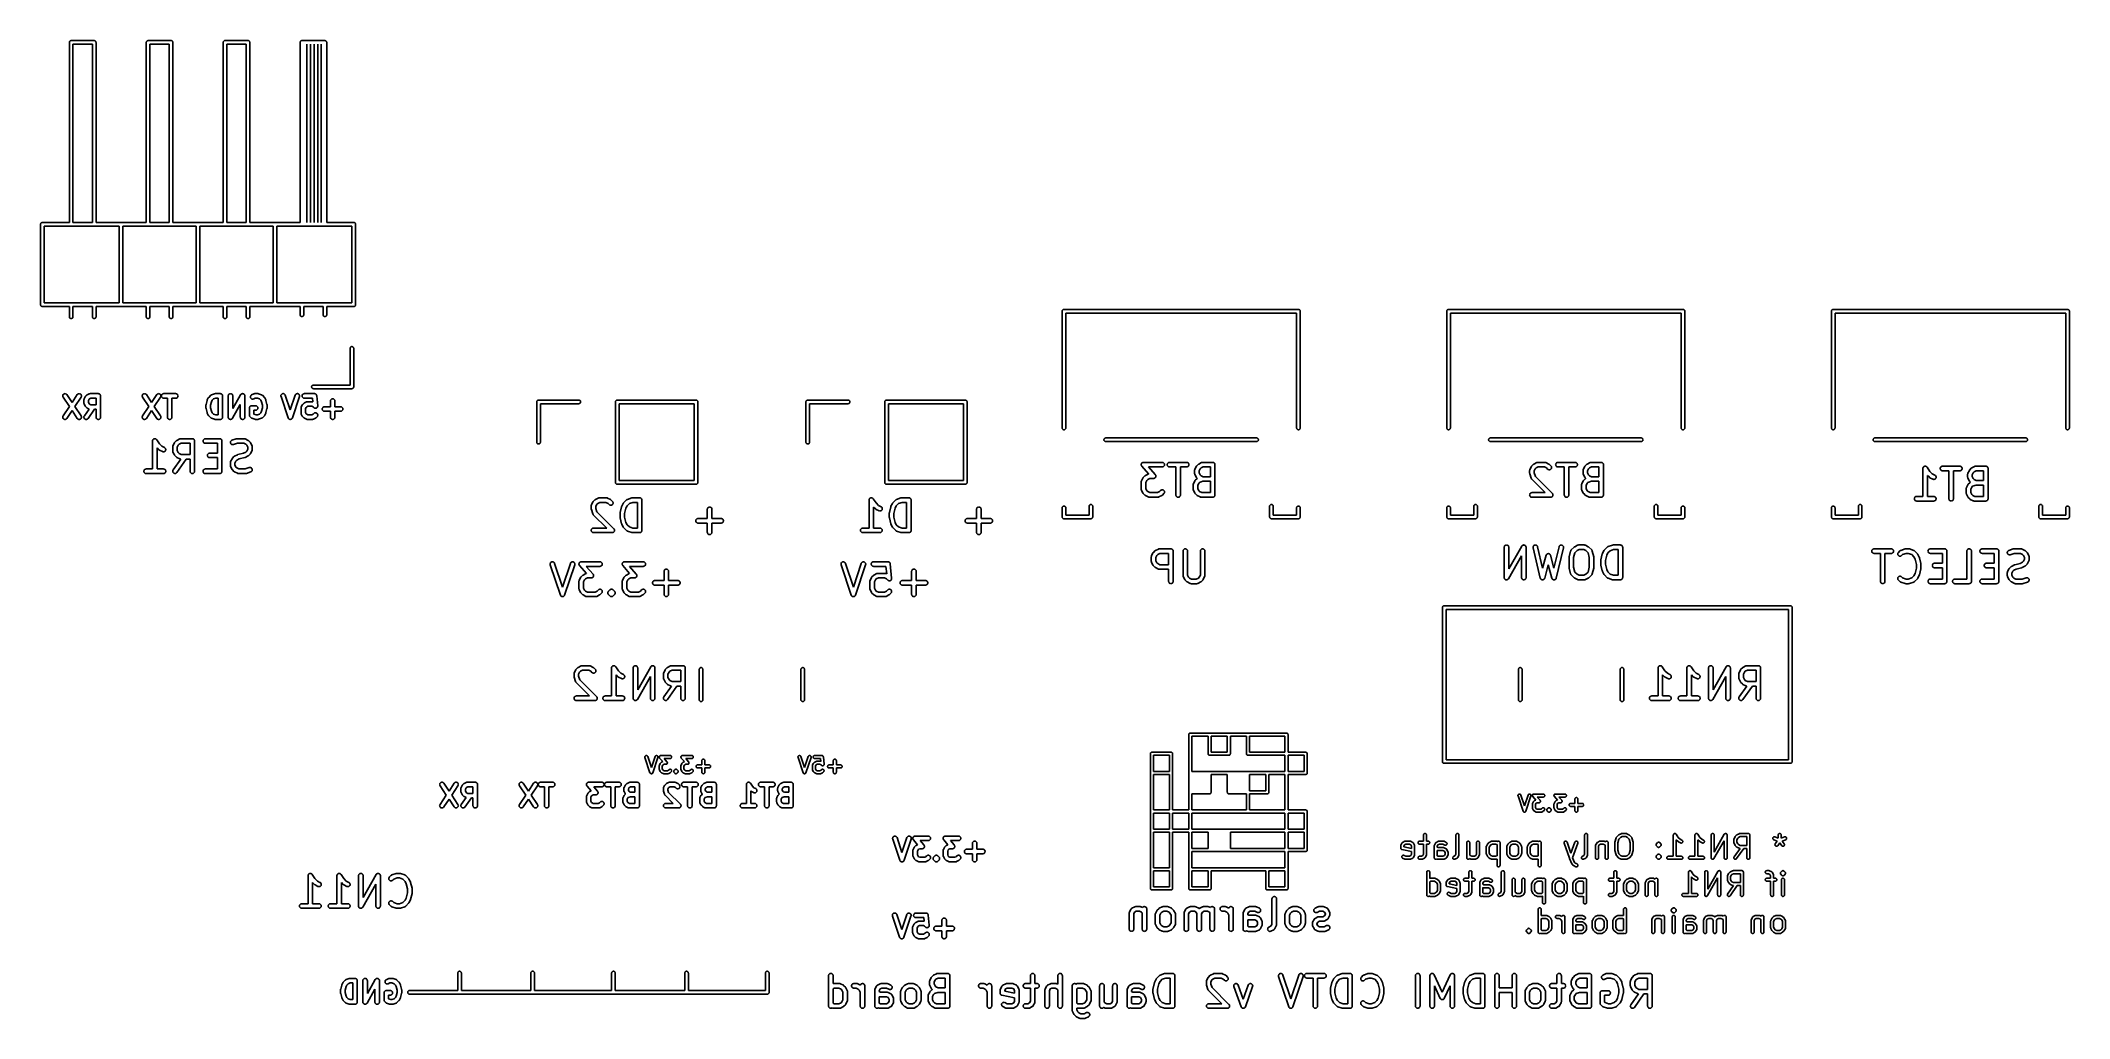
# Model space of a CAD drawing. Extents: x 76.2 to 143.2, y -85.8 to -53.5.
import ezdxf

# ---------------------------------------------------------------- set-up
doc = ezdxf.new("R2010")
doc.units = 0
doc.layers.add('BLACK', color=7, linetype='CONTINUOUS')

msp = doc.modelspace()

# ---------------------------------------------------------------- linework, layer by layer
at = {"layer": 'BLACK', "linetype": 'CONTINUOUS'}
for p, q in [((77.1467, -53.55), (77.1479, -53.5382)), ((77.147, -53.5529), (77.1467, -53.55)), ((77.147, -59.49), (77.147, -53.5529)), ((77.1479, -53.5382), (77.1513, -53.5269)), ((77.1513, -53.5269), (77.1569, -53.5165)), ((77.1569, -53.5165), (77.1644, -53.5074)), ((77.1644, -53.5074), (77.1735, -53.4999)), ((77.1735, -53.4999), (77.1839, -53.4943)), ((77.1839, -53.4943), (77.1952, -53.4909)), ((77.1952, -53.4909), (77.2041, -53.49)), ((77.2041, -53.49), (77.207, -53.4897)), ((77.207, -53.4897), (77.2099, -53.49)), ((77.2099, -53.49), (77.9641, -53.49)), ((77.9641, -53.49), (77.967, -53.4897)), ((77.967, -53.4897), (77.9699, -53.49)), ((77.9699, -53.49), (77.9788, -53.4909)), ((77.9788, -53.4909), (77.9901, -53.4943)), ((77.9901, -53.4943), (78.0005, -53.4999)), ((78.0005, -53.4999), (78.0096, -53.5074)), ((78.0096, -53.5074), (78.0171, -53.5165)), ((78.0171, -53.5165), (78.0227, -53.5269)), ((78.0227, -53.5269), (78.0261, -53.5382)), ((78.0261, -53.5382), (78.0273, -53.55)), ((78.0273, -53.55), (78.027, -53.5529)), ((78.027, -53.5529), (78.027, -59.49)), ((79.6867, -53.55), (79.6879, -53.5382)), ((79.687, -53.5529), (79.6867, -53.55)), ((79.687, -59.49), (79.687, -53.5529)), ((79.6879, -53.5382), (79.6913, -53.5269)), ((79.6913, -53.5269), (79.6969, -53.5165)), ((79.6969, -53.5165), (79.7044, -53.5074)), ((79.7044, -53.5074), (79.7135, -53.4999)), ((79.7135, -53.4999), (79.7239, -53.4943)), ((79.7239, -53.4943), (79.7352, -53.4909)), ((79.7352, -53.4909), (79.7441, -53.49)), ((79.7441, -53.49), (79.747, -53.4897)), ((79.747, -53.4897), (79.7499, -53.49)), ((79.7499, -53.49), (80.5041, -53.49)), ((80.5041, -53.49), (80.507, -53.4897)), ((80.507, -53.4897), (80.5099, -53.49)), ((80.5099, -53.49), (80.5188, -53.4909)), ((80.5188, -53.4909), (80.5301, -53.4943)), ((80.5301, -53.4943), (80.5405, -53.4999)), ((80.5405, -53.4999), (80.5496, -53.5074)), ((80.5496, -53.5074), (80.5571, -53.5165)), ((80.5571, -53.5165), (80.5627, -53.5269)), ((80.5627, -53.5269), (80.5661, -53.5382)), ((80.5661, -53.5382), (80.5673, -53.55)), ((80.5673, -53.55), (80.567, -53.5529)), ((80.567, -53.5529), (80.567, -59.49)), ((82.2267, -53.55), (82.2279, -53.5382)), ((82.227, -53.5529), (82.2267, -53.55)), ((82.227, -59.49), (82.227, -53.5529)), ((82.2279, -53.5382), (82.2313, -53.5269)), ((82.2313, -53.5269), (82.2369, -53.5165)), ((82.2369, -53.5165), (82.2444, -53.5074)), ((82.2444, -53.5074), (82.2535, -53.4999)), ((82.2535, -53.4999), (82.2639, -53.4943)), ((82.2639, -53.4943), (82.2752, -53.4909)), ((82.2752, -53.4909), (82.2841, -53.49)), ((82.2841, -53.49), (82.287, -53.4897)), ((82.287, -53.4897), (82.2899, -53.49)), ((82.2899, -53.49), (83.0441, -53.49)), ((83.0441, -53.49), (83.047, -53.4897)), ((83.047, -53.4897), (83.0499, -53.49)), ((83.0499, -53.49), (83.0588, -53.4909)), ((83.0588, -53.4909), (83.0701, -53.4943)), ((83.0701, -53.4943), (83.0805, -53.4999)), ((83.0805, -53.4999), (83.0896, -53.5074)), ((83.0896, -53.5074), (83.0971, -53.5165)), ((83.0971, -53.5165), (83.1027, -53.5269)), ((83.1027, -53.5269), (83.1061, -53.5382)), ((83.1061, -53.5382), (83.1073, -53.55)), ((83.1073, -53.55), (83.107, -53.5529)), ((83.107, -53.5529), (83.107, -59.49)), ((84.7667, -53.55), (84.7679, -53.5382)), ((84.767, -53.5529), (84.7667, -53.55)), ((84.767, -59.49), (84.767, -53.5529)), ((84.7679, -53.5382), (84.7713, -53.5269)), ((84.7713, -53.5269), (84.7769, -53.5165)), ((84.7769, -53.5165), (84.7844, -53.5074)), ((84.7844, -53.5074), (84.7935, -53.4999)), ((84.7935, -53.4999), (84.8039, -53.4943)), ((84.8039, -53.4943), (84.8152, -53.4909)), ((84.8152, -53.4909), (84.8241, -53.49)), ((84.8241, -53.49), (84.827, -53.4897)), ((84.827, -53.4897), (84.8299, -53.49)), ((84.8299, -53.49), (84.9241, -53.49)), ((84.9241, -53.49), (84.927, -53.4897)), ((84.927, -53.4897), (84.9299, -53.49)), ((84.9299, -53.49), (85.0441, -53.49)), ((85.0441, -53.49), (85.047, -53.4897)), ((85.047, -53.4897), (85.0499, -53.49)), ((85.0499, -53.49), (85.1641, -53.49)), ((85.1641, -53.49), (85.167, -53.4897)), ((85.167, -53.4897), (85.1699, -53.49)), ((85.1699, -53.49), (85.2841, -53.49)), ((85.2841, -53.49), (85.287, -53.4897)), ((85.287, -53.4897), (85.2899, -53.49)), ((85.2899, -53.49), (85.4041, -53.49)), ((85.4041, -53.49), (85.407, -53.4897)), ((85.407, -53.4897), (85.4099, -53.49)), ((85.4099, -53.49), (85.5241, -53.49)), ((85.5241, -53.49), (85.527, -53.4897)), ((85.527, -53.4897), (85.5299, -53.49)), ((85.5299, -53.49), (85.5841, -53.49)), ((85.5841, -53.49), (85.587, -53.4897)), ((85.587, -53.4897), (85.5899, -53.49)), ((85.5899, -53.49), (85.5988, -53.4909)), ((85.5988, -53.4909), (85.6101, -53.4943)), ((85.6101, -53.4943), (85.6205, -53.4999)), ((85.6205, -53.4999), (85.6296, -53.5074)), ((85.6296, -53.5074), (85.6371, -53.5165)), ((85.6371, -53.5165), (85.6427, -53.5269)), ((85.6427, -53.5269), (85.6461, -53.5382)), ((85.6461, -53.5382), (85.6473, -53.55)), ((85.6473, -53.55), (85.647, -53.5529)), ((85.647, -53.5529), (85.647, -59.49)), ((77.267, -53.61), (77.267, -59.49)), ((77.907, -53.61), (77.267, -53.61)), ((77.907, -59.49), (77.907, -53.61)), ((79.807, -53.61), (79.807, -59.49)), ((80.447, -53.61), (79.807, -53.61)), ((80.447, -59.49), (80.447, -53.61)), ((82.347, -53.61), (82.347, -59.49)), ((82.987, -53.61), (82.347, -53.61)), ((82.987, -59.49), (82.987, -53.61)), ((84.987, -53.61), (84.987, -59.49)), ((84.987, -59.49), (84.987, -53.61)), ((84.987, -53.61), (84.987, -53.61)), ((85.107, -53.61), (85.107, -59.49)), ((85.107, -59.49), (85.107, -53.61)), ((85.107, -53.61), (85.107, -53.61)), ((85.227, -53.61), (85.227, -59.49)), ((85.227, -59.49), (85.227, -53.61)), ((85.227, -53.61), (85.227, -53.61)), ((85.347, -53.61), (85.347, -59.49)), ((85.347, -59.49), (85.347, -53.61)), ((85.347, -53.61), (85.347, -53.61)), ((85.467, -53.61), (85.467, -59.49)), ((85.467, -59.49), (85.467, -53.61)), ((85.467, -53.61), (85.467, -53.61)), ((76.1967, -59.55), (76.1979, -59.5382)), ((76.197, -59.553), (76.1967, -59.55)), ((76.197, -62.2071), (76.197, -59.553)), ((76.1979, -59.5382), (76.2013, -59.5269)), ((76.2013, -59.5269), (76.2069, -59.5165)), ((76.2069, -59.5165), (76.2144, -59.5074)), ((76.2144, -59.5074), (76.2235, -59.4999)), ((76.2235, -59.4999), (76.2339, -59.4943)), ((76.2339, -59.4943), (76.2452, -59.4909)), ((76.2452, -59.4909), (76.2541, -59.49)), ((76.2541, -59.49), (76.257, -59.4897)), ((76.2541, -59.49), (76.2541, -59.49)), ((76.257, -59.4897), (76.2599, -59.49)), ((76.2599, -59.49), (77.147, -59.49)), ((77.2041, -59.61), (76.317, -59.61)), ((76.317, -59.61), (76.317, -62.15)), ((77.207, -59.6103), (77.2041, -59.61)), ((77.2099, -59.61), (77.207, -59.6103)), ((77.9641, -59.61), (77.2099, -59.61)), ((77.267, -59.49), (77.907, -59.49)), ((77.967, -59.6103), (77.9641, -59.61)), ((77.9699, -59.61), (77.967, -59.6103)), ((78.797, -59.61), (77.9699, -59.61)), ((78.027, -59.49), (78.8541, -59.49)), ((78.797, -62.15), (78.797, -59.61)), ((78.8541, -59.49), (78.857, -59.4897)), ((78.857, -59.4897), (78.8599, -59.49)), ((78.8599, -59.49), (79.687, -59.49)), ((79.7441, -59.61), (78.917, -59.61)), ((78.917, -59.61), (78.917, -62.15)), ((79.747, -59.6103), (79.7441, -59.61)), ((79.7499, -59.61), (79.747, -59.6103)), ((80.5041, -59.61), (79.7499, -59.61)), ((79.807, -59.49), (80.447, -59.49)), ((80.507, -59.6103), (80.5041, -59.61)), ((80.5099, -59.61), (80.507, -59.6103)), ((81.337, -59.61), (80.5099, -59.61)), ((80.567, -59.49), (81.3941, -59.49)), ((81.337, -62.15), (81.337, -59.61)), ((81.3941, -59.49), (81.397, -59.4897)), ((81.397, -59.4897), (81.3999, -59.49)), ((81.3999, -59.49), (82.227, -59.49)), ((82.2841, -59.61), (81.457, -59.61)), ((81.457, -59.61), (81.457, -62.15)), ((82.287, -59.6103), (82.2841, -59.61)), ((82.2899, -59.61), (82.287, -59.6103)), ((83.0441, -59.61), (82.2899, -59.61)), ((82.347, -59.49), (82.987, -59.49)), ((83.047, -59.6103), (83.0441, -59.61)), ((83.0499, -59.61), (83.047, -59.6103)), ((83.877, -59.61), (83.0499, -59.61)), ((83.107, -59.49), (83.9341, -59.49)), ((83.877, -62.15), (83.877, -59.61)), ((83.9341, -59.49), (83.937, -59.4897)), ((83.937, -59.4897), (83.9399, -59.49)), ((83.9399, -59.49), (84.767, -59.49)), ((84.8241, -59.61), (83.997, -59.61)), ((83.997, -59.61), (83.997, -62.15)), ((84.827, -59.6103), (84.8241, -59.61)), ((84.8299, -59.61), (84.827, -59.6103)), ((84.9241, -59.61), (84.8299, -59.61)), ((84.927, -59.6103), (84.9241, -59.61)), ((84.9299, -59.61), (84.927, -59.6103)), ((85.0441, -59.61), (84.9299, -59.61)), ((85.047, -59.6103), (85.0441, -59.61)), ((85.0499, -59.61), (85.047, -59.6103)), ((85.1641, -59.61), (85.0499, -59.61)), ((85.167, -59.6103), (85.1641, -59.61)), ((85.1699, -59.61), (85.167, -59.6103)), ((85.2841, -59.61), (85.1699, -59.61)), ((85.287, -59.6103), (85.2841, -59.61)), ((85.2899, -59.61), (85.287, -59.6103)), ((85.4041, -59.61), (85.2899, -59.61)), ((85.407, -59.6103), (85.4041, -59.61)), ((85.4099, -59.61), (85.407, -59.6103)), ((85.5241, -59.61), (85.4099, -59.61)), ((85.527, -59.6103), (85.5241, -59.61)), ((85.5299, -59.61), (85.527, -59.6103)), ((85.5841, -59.61), (85.5299, -59.61)), ((85.587, -59.6103), (85.5841, -59.61)), ((85.5899, -59.61), (85.587, -59.6103)), ((86.477, -59.61), (85.5899, -59.61)), ((85.647, -59.49), (86.5341, -59.49)), ((86.477, -62.15), (86.477, -59.61)), ((86.5341, -59.49), (86.537, -59.4897)), ((86.537, -59.4897), (86.5399, -59.49)), ((86.5399, -59.49), (86.5399, -59.49)), ((86.5399, -59.49), (86.5488, -59.4909)), ((86.5488, -59.4909), (86.5601, -59.4943)), ((86.5601, -59.4943), (86.5705, -59.4999)), ((86.5705, -59.4999), (86.5796, -59.5074)), ((86.5796, -59.5074), (86.5871, -59.5165)), ((86.5871, -59.5165), (86.5927, -59.5269)), ((86.5927, -59.5269), (86.5961, -59.5382)), ((86.5961, -59.5382), (86.5973, -59.55)), ((86.5973, -59.55), (86.597, -59.5529)), ((86.597, -59.5529), (86.597, -62.2071)), ((76.1967, -62.21), (76.197, -62.2071)), ((76.1979, -62.2218), (76.1967, -62.21)), ((76.2013, -62.2331), (76.1979, -62.2218)), ((76.2069, -62.2435), (76.2013, -62.2331)), ((76.2144, -62.2526), (76.2069, -62.2435)), ((76.2235, -62.2601), (76.2144, -62.2526)), ((76.2339, -62.2657), (76.2235, -62.2601)), ((76.2452, -62.2691), (76.2339, -62.2657)), ((76.257, -62.2703), (76.2452, -62.2691)), ((76.2599, -62.27), (76.257, -62.2703)), ((77.147, -62.27), (76.2599, -62.27)), ((76.317, -62.15), (77.2041, -62.15)), ((77.147, -62.61), (77.147, -62.27)), ((77.2041, -62.15), (77.207, -62.1497)), ((77.207, -62.1497), (77.2099, -62.15)), ((77.2099, -62.15), (77.9641, -62.15)), ((77.907, -62.27), (77.267, -62.27)), ((77.267, -62.27), (77.267, -62.61)), ((77.907, -62.61), (77.907, -62.27)), ((77.9641, -62.15), (77.967, -62.1497)), ((77.967, -62.1497), (77.9699, -62.15)), ((77.9699, -62.15), (78.797, -62.15)), ((78.8541, -62.27), (78.027, -62.27)), ((78.027, -62.27), (78.027, -62.61)), ((78.857, -62.2703), (78.8541, -62.27)), ((78.8599, -62.27), (78.857, -62.2703)), ((79.687, -62.27), (78.8599, -62.27)), ((78.917, -62.15), (79.7441, -62.15)), ((79.687, -62.61), (79.687, -62.27)), ((79.7441, -62.15), (79.747, -62.1497)), ((79.747, -62.1497), (79.7499, -62.15)), ((79.7499, -62.15), (80.5041, -62.15)), ((80.447, -62.27), (79.807, -62.27)), ((79.807, -62.27), (79.807, -62.61)), ((80.447, -62.61), (80.447, -62.27)), ((80.5041, -62.15), (80.507, -62.1497)), ((80.507, -62.1497), (80.5099, -62.15)), ((80.5099, -62.15), (81.337, -62.15)), ((81.3941, -62.27), (80.567, -62.27)), ((80.567, -62.27), (80.567, -62.61)), ((81.397, -62.2703), (81.3941, -62.27)), ((81.3999, -62.27), (81.397, -62.2703)), ((82.227, -62.27), (81.3999, -62.27)), ((81.457, -62.15), (82.2841, -62.15)), ((82.227, -62.61), (82.227, -62.27)), ((82.2841, -62.15), (82.287, -62.1497)), ((82.287, -62.1497), (82.2899, -62.15)), ((82.2899, -62.15), (83.0441, -62.15)), ((82.987, -62.27), (82.347, -62.27)), ((82.347, -62.27), (82.347, -62.61)), ((82.987, -62.61), (82.987, -62.27)), ((83.0441, -62.15), (83.047, -62.1497)), ((83.047, -62.1497), (83.0499, -62.15)), ((83.0499, -62.15), (83.877, -62.15)), ((83.9341, -62.27), (83.107, -62.27)), ((83.107, -62.27), (83.107, -62.61)), ((83.937, -62.2703), (83.9341, -62.27)), ((83.9399, -62.27), (83.937, -62.2703)), ((84.767, -62.27), (83.9399, -62.27)), ((83.997, -62.15), (84.8241, -62.15)), ((84.767, -62.5429), (84.767, -62.27)), ((84.8241, -62.15), (84.827, -62.1497)), ((84.827, -62.1497), (84.8299, -62.15)), ((84.8299, -62.15), (85.5841, -62.15)), ((85.527, -62.27), (84.887, -62.27)), ((84.887, -62.27), (84.887, -62.5429)), ((85.527, -62.5429), (85.527, -62.27)), ((85.5841, -62.15), (85.587, -62.1497)), ((85.587, -62.1497), (85.5899, -62.15)), ((85.5899, -62.15), (86.477, -62.15)), ((86.5341, -62.27), (85.647, -62.27)), ((85.647, -62.27), (85.647, -62.5429)), ((86.537, -62.2703), (86.5341, -62.27)), ((86.5488, -62.2691), (86.537, -62.2703)), ((86.5601, -62.2657), (86.5488, -62.2691)), ((86.5705, -62.2601), (86.5601, -62.2657)), ((86.5796, -62.2526), (86.5705, -62.2601)), ((86.5871, -62.2435), (86.5796, -62.2526)), ((86.5927, -62.2331), (86.5871, -62.2435)), ((86.5961, -62.2218), (86.5927, -62.2331)), ((86.597, -62.2129), (86.5961, -62.2218)), ((86.597, -62.2071), (86.5973, -62.21)), ((86.5973, -62.21), (86.597, -62.2129)), ((86.597, -62.2129), (86.597, -62.2129)), ((77.1479, -62.6188), (77.147, -62.61)), ((77.1513, -62.6301), (77.1479, -62.6188)), ((77.1569, -62.6406), (77.1513, -62.6301)), ((77.1644, -62.6497), (77.1569, -62.6406)), ((77.1735, -62.6572), (77.1644, -62.6497)), ((77.1839, -62.6628), (77.1735, -62.6572)), ((77.1952, -62.6662), (77.1839, -62.6628)), ((77.207, -62.6674), (77.1952, -62.6662)), ((77.2188, -62.6662), (77.207, -62.6674)), ((77.2301, -62.6628), (77.2188, -62.6662)), ((77.2405, -62.6572), (77.2301, -62.6628)), ((77.2496, -62.6497), (77.2405, -62.6572)), ((77.2571, -62.6406), (77.2496, -62.6497)), ((77.2627, -62.6301), (77.2571, -62.6406)), ((77.2661, -62.6188), (77.2627, -62.6301)), ((77.267, -62.61), (77.2661, -62.6188)), ((77.9079, -62.6188), (77.907, -62.61)), ((77.9113, -62.6301), (77.9079, -62.6188)), ((77.9169, -62.6406), (77.9113, -62.6301)), ((77.9244, -62.6497), (77.9169, -62.6406)), ((77.9335, -62.6572), (77.9244, -62.6497)), ((77.9439, -62.6628), (77.9335, -62.6572)), ((77.9552, -62.6662), (77.9439, -62.6628)), ((77.967, -62.6674), (77.9552, -62.6662)), ((77.9788, -62.6662), (77.967, -62.6674)), ((77.9901, -62.6628), (77.9788, -62.6662)), ((78.0005, -62.6572), (77.9901, -62.6628)), ((78.0096, -62.6497), (78.0005, -62.6572)), ((78.0171, -62.6406), (78.0096, -62.6497)), ((78.0227, -62.6301), (78.0171, -62.6406)), ((78.0261, -62.6188), (78.0227, -62.6301)), ((78.027, -62.61), (78.0261, -62.6188)), ((79.6879, -62.6188), (79.687, -62.61)), ((79.6913, -62.6301), (79.6879, -62.6188)), ((79.6969, -62.6406), (79.6913, -62.6301)), ((79.7044, -62.6497), (79.6969, -62.6406)), ((79.7135, -62.6572), (79.7044, -62.6497)), ((79.7239, -62.6628), (79.7135, -62.6572)), ((79.7352, -62.6662), (79.7239, -62.6628)), ((79.747, -62.6674), (79.7352, -62.6662)), ((79.7588, -62.6662), (79.747, -62.6674)), ((79.7701, -62.6628), (79.7588, -62.6662)), ((79.7805, -62.6572), (79.7701, -62.6628)), ((79.7896, -62.6497), (79.7805, -62.6572)), ((79.7971, -62.6406), (79.7896, -62.6497)), ((79.8027, -62.6301), (79.7971, -62.6406)), ((79.8061, -62.6188), (79.8027, -62.6301)), ((79.807, -62.61), (79.8061, -62.6188)), ((80.4479, -62.6188), (80.447, -62.61)), ((80.4513, -62.6301), (80.4479, -62.6188)), ((80.4569, -62.6406), (80.4513, -62.6301)), ((80.4644, -62.6497), (80.4569, -62.6406)), ((80.4735, -62.6572), (80.4644, -62.6497)), ((80.4839, -62.6628), (80.4735, -62.6572)), ((80.4952, -62.6662), (80.4839, -62.6628)), ((80.507, -62.6674), (80.4952, -62.6662)), ((80.5188, -62.6662), (80.507, -62.6674)), ((80.5301, -62.6628), (80.5188, -62.6662)), ((80.5405, -62.6572), (80.5301, -62.6628)), ((80.5496, -62.6497), (80.5405, -62.6572)), ((80.5571, -62.6406), (80.5496, -62.6497)), ((80.5627, -62.6301), (80.5571, -62.6406)), ((80.5661, -62.6188), (80.5627, -62.6301)), ((80.567, -62.61), (80.5661, -62.6188)), ((82.2279, -62.6188), (82.227, -62.61)), ((82.2313, -62.6301), (82.2279, -62.6188)), ((82.2369, -62.6406), (82.2313, -62.6301)), ((82.2444, -62.6497), (82.2369, -62.6406)), ((82.2535, -62.6572), (82.2444, -62.6497)), ((82.2639, -62.6628), (82.2535, -62.6572)), ((82.2752, -62.6662), (82.2639, -62.6628)), ((82.287, -62.6674), (82.2752, -62.6662)), ((82.2988, -62.6662), (82.287, -62.6674)), ((82.3101, -62.6628), (82.2988, -62.6662)), ((82.3205, -62.6572), (82.3101, -62.6628)), ((82.3296, -62.6497), (82.3205, -62.6572)), ((82.3371, -62.6406), (82.3296, -62.6497)), ((82.3427, -62.6301), (82.3371, -62.6406)), ((82.3461, -62.6188), (82.3427, -62.6301)), ((82.347, -62.61), (82.3461, -62.6188)), ((82.9879, -62.6188), (82.987, -62.61)), ((82.9913, -62.6301), (82.9879, -62.6188)), ((82.9969, -62.6406), (82.9913, -62.6301)), ((83.0044, -62.6497), (82.9969, -62.6406)), ((83.0135, -62.6572), (83.0044, -62.6497)), ((83.0239, -62.6628), (83.0135, -62.6572)), ((83.0352, -62.6662), (83.0239, -62.6628)), ((83.047, -62.6674), (83.0352, -62.6662)), ((83.0588, -62.6662), (83.047, -62.6674)), ((83.0701, -62.6628), (83.0588, -62.6662)), ((83.0805, -62.6572), (83.0701, -62.6628)), ((83.0896, -62.6497), (83.0805, -62.6572)), ((83.0971, -62.6406), (83.0896, -62.6497)), ((83.1027, -62.6301), (83.0971, -62.6406)), ((83.1061, -62.6188), (83.1027, -62.6301)), ((83.107, -62.61), (83.1061, -62.6188)), ((84.7679, -62.5518), (84.767, -62.5429)), ((84.7713, -62.5631), (84.7679, -62.5518)), ((84.7769, -62.5735), (84.7713, -62.5631)), ((84.7844, -62.5826), (84.7769, -62.5735)), ((84.7935, -62.5901), (84.7844, -62.5826)), ((84.8039, -62.5957), (84.7935, -62.5901)), ((84.8152, -62.5991), (84.8039, -62.5957)), ((84.827, -62.6003), (84.8152, -62.5991)), ((84.8388, -62.5991), (84.827, -62.6003)), ((84.8501, -62.5957), (84.8388, -62.5991)), ((84.8605, -62.5901), (84.8501, -62.5957)), ((84.8696, -62.5826), (84.8605, -62.5901)), ((84.8771, -62.5735), (84.8696, -62.5826)), ((84.8827, -62.5631), (84.8771, -62.5735)), ((84.8861, -62.5518), (84.8827, -62.5631)), ((84.887, -62.5429), (84.8861, -62.5518)), ((85.5279, -62.5518), (85.527, -62.5429)), ((85.5313, -62.5631), (85.5279, -62.5518)), ((85.5369, -62.5735), (85.5313, -62.5631)), ((85.5444, -62.5826), (85.5369, -62.5735)), ((85.5535, -62.5901), (85.5444, -62.5826)), ((85.5639, -62.5957), (85.5535, -62.5901)), ((85.5752, -62.5991), (85.5639, -62.5957)), ((85.587, -62.6003), (85.5752, -62.5991)), ((85.5988, -62.5991), (85.587, -62.6003)), ((85.6101, -62.5957), (85.5988, -62.5991)), ((85.6205, -62.5901), (85.6101, -62.5957)), ((85.6296, -62.5826), (85.6205, -62.5901)), ((85.6371, -62.5735), (85.6296, -62.5826)), ((85.6427, -62.5631), (85.6371, -62.5735)), ((85.6461, -62.5518), (85.6427, -62.5631)), ((85.647, -62.5429), (85.6461, -62.5518)), ((109.93, -62.424), (109.931, -62.4122)), ((109.93, -62.427), (109.93, -62.424)), ((109.93, -66.2769), (109.93, -62.427)), ((109.931, -62.4122), (109.934, -62.4009)), ((109.934, -62.4009), (109.94, -62.3905)), ((109.94, -62.3905), (109.947, -62.3814)), ((109.947, -62.3814), (109.957, -62.3739)), ((109.957, -62.3739), (109.967, -62.3683)), ((109.967, -62.3683), (109.978, -62.3649)), ((109.978, -62.3649), (109.987, -62.364)), ((109.987, -62.364), (109.99, -62.3637)), ((109.987, -62.364), (109.987, -62.364)), ((109.99, -62.3637), (109.993, -62.364)), ((109.993, -62.364), (117.727, -62.364)), ((117.67, -62.484), (110.05, -62.484)), ((110.05, -62.484), (110.05, -66.2769)), ((117.67, -66.2769), (117.67, -62.484)), ((117.727, -62.364), (117.73, -62.3637)), ((117.73, -62.3637), (117.733, -62.364)), ((117.733, -62.364), (117.733, -62.364)), ((117.733, -62.364), (117.742, -62.3649)), ((117.742, -62.3649), (117.753, -62.3683)), ((117.753, -62.3683), (117.763, -62.3739)), ((117.763, -62.3739), (117.773, -62.3814)), ((117.773, -62.3814), (117.78, -62.3905)), ((117.78, -62.3905), (117.786, -62.4009)), ((117.786, -62.4009), (117.789, -62.4122)), ((117.789, -62.4122), (117.79, -62.424)), ((117.79, -62.424), (117.79, -62.4269)), ((117.79, -62.4269), (117.79, -66.2769)), ((122.63, -62.424), (122.631, -62.4122)), ((122.63, -62.427), (122.63, -62.424)), ((122.63, -66.2769), (122.63, -62.427)), ((122.631, -62.4122), (122.634, -62.4009)), ((122.634, -62.4009), (122.64, -62.3905)), ((122.64, -62.3905), (122.647, -62.3814)), ((122.647, -62.3814), (122.657, -62.3739)), ((122.657, -62.3739), (122.667, -62.3683)), ((122.667, -62.3683), (122.678, -62.3649)), ((122.678, -62.3649), (122.687, -62.364)), ((122.687, -62.364), (122.69, -62.3637)), ((122.687, -62.364), (122.687, -62.364)), ((122.69, -62.3637), (122.693, -62.364)), ((122.693, -62.364), (130.427, -62.364)), ((130.37, -62.484), (122.75, -62.484)), ((122.75, -62.484), (122.75, -66.2769)), ((130.37, -66.2769), (130.37, -62.484)), ((130.427, -62.364), (130.43, -62.3637)), ((130.43, -62.3637), (130.433, -62.364)), ((130.433, -62.364), (130.433, -62.364)), ((130.433, -62.364), (130.442, -62.3649)), ((130.442, -62.3649), (130.453, -62.3683)), ((130.453, -62.3683), (130.463, -62.3739)), ((130.463, -62.3739), (130.473, -62.3814)), ((130.473, -62.3814), (130.48, -62.3905)), ((130.48, -62.3905), (130.486, -62.4009)), ((130.486, -62.4009), (130.489, -62.4122)), ((130.489, -62.4122), (130.49, -62.424)), ((130.49, -62.424), (130.49, -62.4269)), ((130.49, -62.4269), (130.49, -66.2769)), ((135.33, -62.424), (135.331, -62.4122)), ((135.33, -62.427), (135.33, -62.424)), ((135.33, -66.2769), (135.33, -62.427)), ((135.331, -62.4122), (135.334, -62.4009)), ((135.334, -62.4009), (135.34, -62.3905)), ((135.34, -62.3905), (135.347, -62.3814)), ((135.347, -62.3814), (135.357, -62.3739)), ((135.357, -62.3739), (135.367, -62.3683)), ((135.367, -62.3683), (135.378, -62.3649)), ((135.378, -62.3649), (135.387, -62.364)), ((135.387, -62.364), (135.39, -62.3637)), ((135.387, -62.364), (135.387, -62.364)), ((135.39, -62.3637), (135.393, -62.364)), ((135.393, -62.364), (143.127, -62.364)), ((143.07, -62.484), (135.45, -62.484)), ((135.45, -62.484), (135.45, -66.2769)), ((143.07, -66.2769), (143.07, -62.484)), ((143.127, -62.364), (143.13, -62.3637)), ((143.13, -62.3637), (143.133, -62.364)), ((143.133, -62.364), (143.133, -62.364)), ((143.133, -62.364), (143.142, -62.3649)), ((143.142, -62.3649), (143.153, -62.3683)), ((143.153, -62.3683), (143.163, -62.3739)), ((143.163, -62.3739), (143.173, -62.3814)), ((143.173, -62.3814), (143.18, -62.3905)), ((143.18, -62.3905), (143.186, -62.4009)), ((143.186, -62.4009), (143.189, -62.4122)), ((143.189, -62.4122), (143.19, -62.424)), ((143.19, -62.424), (143.19, -62.4269)), ((143.19, -62.4269), (143.19, -66.2769)), ((86.417, -63.6471), (86.4179, -63.6382)), ((86.4179, -63.6382), (86.4213, -63.6269)), ((86.4213, -63.6269), (86.4269, -63.6165)), ((86.4269, -63.6165), (86.4344, -63.6074)), ((86.4344, -63.6074), (86.4435, -63.5999)), ((86.4435, -63.5999), (86.4539, -63.5943)), ((86.4539, -63.5943), (86.4652, -63.5909)), ((86.4652, -63.5909), (86.477, -63.5897)), ((86.477, -63.5897), (86.4888, -63.5909)), ((86.4888, -63.5909), (86.5001, -63.5943)), ((86.5001, -63.5943), (86.5105, -63.5999)), ((86.5105, -63.5999), (86.5196, -63.6074)), ((86.5196, -63.6074), (86.5271, -63.6165)), ((86.5271, -63.6165), (86.5327, -63.6269)), ((86.5327, -63.6269), (86.5361, -63.6382)), ((86.5361, -63.6382), (86.537, -63.6471)), ((86.417, -64.86), (86.417, -63.6471)), ((86.537, -63.6471), (86.537, -64.9171)), ((85.1467, -64.92), (85.1479, -64.9082)), ((85.1479, -64.9318), (85.1467, -64.92)), ((85.1479, -64.9082), (85.1513, -64.8969)), ((85.1513, -64.9431), (85.1479, -64.9318)), ((85.1513, -64.8969), (85.1569, -64.8865)), ((85.1569, -64.9535), (85.1513, -64.9431)), ((85.1569, -64.8865), (85.1644, -64.8774)), ((85.1644, -64.9626), (85.1569, -64.9535)), ((85.1644, -64.8774), (85.1735, -64.8699)), ((85.1735, -64.9701), (85.1644, -64.9626)), ((85.1735, -64.8699), (85.1839, -64.8643)), ((85.1839, -64.9757), (85.1735, -64.9701)), ((85.1839, -64.8643), (85.1952, -64.8609)), ((85.1952, -64.9791), (85.1839, -64.9757)), ((85.1952, -64.8609), (85.2041, -64.86)), ((85.2041, -64.98), (85.1952, -64.9791)), ((85.2041, -64.86), (86.417, -64.86)), ((86.4741, -64.98), (85.2041, -64.98)), ((86.477, -64.9803), (86.4741, -64.98)), ((86.4799, -64.98), (86.477, -64.9803)), ((86.4888, -64.9791), (86.4799, -64.98)), ((86.4799, -64.98), (86.4799, -64.98)), ((86.5001, -64.9757), (86.4888, -64.9791)), ((86.5105, -64.9701), (86.5001, -64.9757)), ((86.5196, -64.9626), (86.5105, -64.9701)), ((86.5271, -64.9535), (86.5196, -64.9626)), ((86.5327, -64.9431), (86.5271, -64.9535)), ((86.5361, -64.9318), (86.5327, -64.9431)), ((86.5373, -64.92), (86.5361, -64.9318)), ((86.537, -64.9171), (86.5373, -64.92)), ((76.9287, -65.2177), (76.9303, -65.2032)), ((76.9299, -65.2323), (76.9287, -65.2177)), ((76.934, -65.2464), (76.9299, -65.2323)), ((76.9303, -65.2032), (76.9347, -65.1892)), ((76.9407, -65.2594), (76.934, -65.2464)), ((76.9347, -65.1892), (76.9417, -65.1764)), ((76.9413, -65.2603), (76.9407, -65.2594)), ((77.1469, -65.5687), (76.9413, -65.2603)), ((76.9413, -65.8771), (77.1469, -65.5687)), ((76.9417, -65.1764), (76.9511, -65.1652)), ((76.9511, -65.1652), (76.9625, -65.156)), ((76.9625, -65.156), (76.9755, -65.1492)), ((76.9755, -65.1492), (76.9895, -65.145)), ((76.9895, -65.145), (77.0041, -65.1437)), ((77.0041, -65.1437), (77.0186, -65.1452)), ((77.0186, -65.1452), (77.0326, -65.1495)), ((77.0326, -65.1495), (77.0455, -65.1564)), ((77.0455, -65.1564), (77.0568, -65.1657)), ((77.0568, -65.1657), (77.0661, -65.1771)), ((77.0661, -65.1771), (77.237, -65.4335)), ((77.237, -65.4335), (77.4079, -65.1771)), ((77.5327, -65.2603), (77.3271, -65.5687)), ((77.3271, -65.5687), (77.5327, -65.8771)), ((77.4079, -65.1771), (77.4085, -65.1762)), ((77.4085, -65.1762), (77.4179, -65.165)), ((77.4179, -65.165), (77.4294, -65.1558)), ((77.4294, -65.1558), (77.4423, -65.1491)), ((77.4423, -65.1491), (77.4564, -65.145)), ((77.4564, -65.145), (77.471, -65.1437)), ((77.471, -65.1437), (77.4855, -65.1452)), ((77.4855, -65.1452), (77.4995, -65.1496)), ((77.4995, -65.1496), (77.5124, -65.1566)), ((77.5124, -65.1566), (77.5236, -65.1659)), ((77.5236, -65.1659), (77.5329, -65.1773)), ((77.5396, -65.2474), (77.5327, -65.2603)), ((77.5329, -65.1773), (77.5397, -65.1902)), ((77.5439, -65.2334), (77.5396, -65.2474)), ((77.5397, -65.1902), (77.5439, -65.2042)), ((77.5439, -65.2042), (77.5453, -65.2188)), ((77.5453, -65.2188), (77.5439, -65.2334)), ((77.6287, -65.351), (77.6289, -65.3488)), ((77.6287, -65.352), (77.6287, -65.351)), ((77.6287, -65.452), (77.6287, -65.352)), ((77.6289, -65.4542), (77.6287, -65.452)), ((77.6288, -65.4564), (77.6289, -65.4542)), ((77.6296, -65.4615), (77.6288, -65.4564)), ((77.6289, -65.3466), (77.6297, -65.3415)), ((77.6289, -65.3488), (77.6289, -65.3466)), ((77.6301, -65.4666), (77.6296, -65.4615)), ((77.6297, -65.3415), (77.6303, -65.3364)), ((77.6307, -65.4687), (77.6301, -65.4666)), ((77.6303, -65.3364), (77.631, -65.3343)), ((77.6311, -65.4709), (77.6307, -65.4687)), ((77.631, -65.3343), (77.6313, -65.3321)), ((77.6328, -65.4757), (77.6311, -65.4709)), ((77.6313, -65.3321), (77.6332, -65.3273)), ((77.6343, -65.4806), (77.6328, -65.4757)), ((77.6332, -65.3273), (77.6347, -65.3225)), ((77.6354, -65.4825), (77.6343, -65.4806)), ((77.6347, -65.3225), (77.6358, -65.3205)), ((77.6361, -65.4846), (77.6354, -65.4825)), ((77.6358, -65.3205), (77.6366, -65.3185)), ((77.6366, -65.4855), (77.6361, -65.4846)), ((77.6366, -65.3185), (77.6699, -65.2518)), ((77.6699, -65.5522), (77.6366, -65.4855)), ((77.6422, -65.8757), (77.7998, -65.6506)), ((77.6699, -65.2518), (77.6704, -65.2509)), ((77.6722, -65.5558), (77.6699, -65.5522)), ((77.6704, -65.2509), (77.6727, -65.2473)), ((77.6741, -65.5595), (77.6722, -65.5558)), ((77.6727, -65.2473), (77.6747, -65.2436)), ((77.676, -65.562), (77.6741, -65.5595)), ((77.6747, -65.2436), (77.6767, -65.2412)), ((77.6777, -65.5646), (77.676, -65.562)), ((77.6767, -65.2412), (77.6784, -65.2386)), ((77.6806, -65.5677), (77.6777, -65.5646)), ((77.6784, -65.2386), (77.6813, -65.2356)), ((77.6832, -65.571), (77.6806, -65.5677)), ((77.6813, -65.2356), (77.684, -65.2323)), ((77.684, -65.5717), (77.6832, -65.571)), ((77.684, -65.2323), (77.7173, -65.199)), ((77.7173, -65.605), (77.684, -65.5717)), ((77.7173, -65.199), (77.718, -65.1982)), ((77.7206, -65.6077), (77.7173, -65.605)), ((77.718, -65.1982), (77.7213, -65.1956)), ((77.7236, -65.6106), (77.7206, -65.6077)), ((77.7213, -65.1956), (77.7244, -65.1927)), ((77.7262, -65.6123), (77.7236, -65.6106)), ((77.7244, -65.1927), (77.727, -65.191)), ((77.7286, -65.6143), (77.7262, -65.6123)), ((77.727, -65.191), (77.7295, -65.1891)), ((77.7323, -65.6163), (77.7286, -65.6143)), ((77.7295, -65.1891), (77.7332, -65.1872)), ((77.7359, -65.6186), (77.7323, -65.6163)), ((77.7332, -65.1872), (77.7368, -65.1849)), ((77.7368, -65.6191), (77.7359, -65.6186)), ((77.7368, -65.1849), (77.8035, -65.1516)), ((77.7998, -65.6506), (77.7368, -65.6191)), ((77.7986, -65.3298), (77.7787, -65.3697)), ((77.7787, -65.3697), (77.7787, -65.4343)), ((77.7787, -65.4343), (77.7986, -65.4742)), ((77.8148, -65.3136), (77.7986, -65.3298)), ((77.7986, -65.4742), (77.8148, -65.4904)), ((77.8035, -65.1516), (77.8044, -65.1511)), ((77.8044, -65.1511), (77.8065, -65.1504)), ((77.8065, -65.1504), (77.8084, -65.1493)), ((77.8084, -65.1493), (77.8133, -65.1478)), ((77.8133, -65.1478), (77.8181, -65.1461)), ((77.8547, -65.2937), (77.8148, -65.3136)), ((77.8148, -65.4904), (77.8547, -65.5103)), ((77.8181, -65.1461), (77.8203, -65.1457)), ((77.8203, -65.1457), (77.8224, -65.1451)), ((77.8224, -65.1451), (77.8275, -65.1446)), ((77.8275, -65.1446), (77.8326, -65.1438)), ((77.8326, -65.1438), (77.8348, -65.1439)), ((77.8348, -65.1439), (77.837, -65.1437)), ((77.837, -65.1437), (78.1037, -65.1437)), ((78.0287, -65.2937), (77.8547, -65.2937)), ((77.8547, -65.5103), (78.0287, -65.5103)), ((78.0287, -65.5103), (78.0287, -65.2937)), ((78.1037, -65.1437), (78.1042, -65.1437)), ((78.1042, -65.1437), (78.1042, -65.1437)), ((78.1042, -65.1437), (78.1042, -65.1437)), ((78.1042, -65.1437), (78.1047, -65.1437)), ((78.1047, -65.1437), (78.1118, -65.1445)), ((78.1118, -65.1445), (78.1187, -65.1452)), ((78.1187, -65.1452), (78.119, -65.1453)), ((78.119, -65.1453), (78.1193, -65.1453)), ((78.1193, -65.1453), (78.126, -65.1474)), ((78.126, -65.1474), (78.1327, -65.1495)), ((78.1327, -65.1495), (78.133, -65.1497)), ((78.133, -65.1497), (78.1332, -65.1497)), ((78.1332, -65.1497), (78.1394, -65.1531)), ((78.1394, -65.1531), (78.1456, -65.1565)), ((78.1456, -65.1565), (78.1458, -65.1567)), ((78.1458, -65.1567), (78.146, -65.1568)), ((78.146, -65.1568), (78.1515, -65.1613)), ((78.1515, -65.1613), (78.1569, -65.1658)), ((78.1569, -65.1658), (78.1571, -65.166)), ((78.1571, -65.166), (78.1573, -65.1662)), ((78.1573, -65.1662), (78.1616, -65.1717)), ((78.1616, -65.1717), (78.1661, -65.1772)), ((78.1661, -65.1772), (78.1663, -65.1774)), ((78.1663, -65.1774), (78.1664, -65.1776)), ((78.1664, -65.1776), (78.1697, -65.1838)), ((78.1697, -65.1838), (78.173, -65.1901)), ((78.173, -65.1901), (78.1731, -65.1903)), ((78.1731, -65.1903), (78.1732, -65.1906)), ((78.1732, -65.1906), (78.1752, -65.1974)), ((78.1752, -65.1974), (78.1772, -65.2041)), ((78.1772, -65.2041), (78.1773, -65.2044)), ((78.1773, -65.2044), (78.1773, -65.2046)), ((78.1773, -65.2046), (78.178, -65.2116)), ((78.178, -65.2116), (78.1787, -65.2187)), ((78.1787, -65.2187), (78.1787, -65.9187)), ((79.552, -65.2177), (79.5536, -65.2032)), ((79.5533, -65.2323), (79.552, -65.2177)), ((79.5573, -65.2464), (79.5533, -65.2323)), ((79.5536, -65.2032), (79.558, -65.1892)), ((79.564, -65.2594), (79.5573, -65.2464)), ((79.558, -65.1892), (79.565, -65.1764)), ((79.5646, -65.2603), (79.564, -65.2594)), ((79.7702, -65.5687), (79.5646, -65.2603)), ((79.5646, -65.8771), (79.7702, -65.5687)), ((79.565, -65.1764), (79.5744, -65.1652)), ((79.5744, -65.1652), (79.5858, -65.156)), ((79.5858, -65.156), (79.5988, -65.1492)), ((79.5988, -65.1492), (79.6128, -65.145)), ((79.6128, -65.145), (79.6274, -65.1437)), ((79.6274, -65.1437), (79.642, -65.1452)), ((79.642, -65.1452), (79.656, -65.1495)), ((79.656, -65.1495), (79.6688, -65.1564)), ((79.6688, -65.1564), (79.6801, -65.1657)), ((79.6801, -65.1657), (79.6894, -65.1771)), ((79.6894, -65.1771), (79.8603, -65.4335)), ((79.8603, -65.4335), (80.0313, -65.1771)), ((80.1561, -65.2603), (79.9505, -65.5687)), ((79.9505, -65.5687), (80.1561, -65.8771)), ((80.0313, -65.1771), (80.0318, -65.1762)), ((80.0318, -65.1762), (80.0413, -65.165)), ((80.0413, -65.165), (80.0527, -65.1558)), ((80.0527, -65.1558), (80.0657, -65.1491)), ((80.0657, -65.1491), (80.0797, -65.145)), ((80.0797, -65.145), (80.0943, -65.1437)), ((80.0943, -65.1437), (80.1089, -65.1452)), ((80.1089, -65.1452), (80.1228, -65.1496)), ((80.1228, -65.1496), (80.1357, -65.1566)), ((80.1357, -65.1566), (80.147, -65.1659)), ((80.147, -65.1659), (80.1562, -65.1773)), ((80.163, -65.2474), (80.1561, -65.2603)), ((80.1562, -65.1773), (80.1631, -65.1902)), ((80.1672, -65.2333), (80.163, -65.2474)), ((80.1631, -65.1902), (80.1673, -65.2042)), ((80.1687, -65.2188), (80.1672, -65.2333)), ((80.1673, -65.2042), (80.1687, -65.2188)), ((80.1853, -65.2181), (80.1869, -65.2036)), ((80.1867, -65.2327), (80.1853, -65.2181)), ((80.1908, -65.2468), (80.1867, -65.2327)), ((80.1869, -65.2036), (80.1912, -65.1896)), ((80.1976, -65.2597), (80.1908, -65.2468)), ((80.1912, -65.1896), (80.1982, -65.1767)), ((80.2067, -65.2711), (80.1976, -65.2597)), ((80.1982, -65.1767), (80.2075, -65.1654)), ((80.218, -65.2805), (80.2067, -65.2711)), ((80.2075, -65.1654), (80.2188, -65.1562)), ((80.2308, -65.2876), (80.218, -65.2805)), ((80.2188, -65.1562), (80.2318, -65.1493)), ((80.2447, -65.292), (80.2308, -65.2876)), ((80.2318, -65.1493), (80.2458, -65.1451)), ((80.2593, -65.2937), (80.2447, -65.292)), ((80.2458, -65.1451), (80.2603, -65.1437)), ((80.2603, -65.2937), (80.2593, -65.2937)), ((80.2603, -65.1437), (80.6603, -65.1437)), ((80.3853, -65.2937), (80.2603, -65.2937)), ((80.3853, -65.9187), (80.3853, -65.2937)), ((80.6603, -65.2937), (80.5353, -65.2937)), ((80.5353, -65.2937), (80.5353, -65.9187)), ((80.6603, -65.1437), (80.6614, -65.1437)), ((80.6749, -65.2922), (80.6603, -65.2937)), ((80.6614, -65.1437), (80.6759, -65.1453)), ((80.6889, -65.288), (80.6749, -65.2922)), ((80.6759, -65.1453), (80.6899, -65.1497)), ((80.7018, -65.2811), (80.6889, -65.288)), ((80.6899, -65.1497), (80.7027, -65.1568)), ((80.7132, -65.2719), (80.7018, -65.2811)), ((80.7027, -65.1568), (80.7139, -65.1662)), ((80.7225, -65.2606), (80.7132, -65.2719)), ((80.7139, -65.1662), (80.7231, -65.1776)), ((80.7295, -65.2477), (80.7225, -65.2606)), ((80.7231, -65.1776), (80.7299, -65.1906)), ((80.7338, -65.2337), (80.7295, -65.2477)), ((80.7299, -65.1906), (80.734, -65.2046)), ((80.7353, -65.2192), (80.7338, -65.2337)), ((80.734, -65.2046), (80.7353, -65.2192)), ((81.6587, -65.5176), (81.6588, -65.5163)), ((81.6587, -65.5187), (81.6587, -65.5176)), ((81.6587, -65.6187), (81.6587, -65.5187)), ((81.6588, -65.62), (81.6587, -65.6187)), ((81.6587, -65.6213), (81.6588, -65.62)), ((81.6595, -65.6273), (81.6587, -65.6213)), ((81.6588, -65.515), (81.6596, -65.509)), ((81.6588, -65.5163), (81.6588, -65.515)), ((81.6601, -65.6332), (81.6595, -65.6273)), ((81.6596, -65.509), (81.6603, -65.5031)), ((81.6605, -65.6345), (81.6601, -65.6332)), ((81.6603, -65.5031), (81.6607, -65.5018)), ((81.6607, -65.6358), (81.6605, -65.6345)), ((81.6607, -65.5018), (81.6609, -65.5005)), ((81.6609, -65.6369), (81.6607, -65.6358)), ((81.6609, -65.5005), (81.6942, -65.3671)), ((81.6942, -65.7702), (81.6609, -65.6369)), ((81.6942, -65.3671), (81.6945, -65.3661)), ((81.6945, -65.3661), (81.6946, -65.3658)), ((81.6946, -65.3658), (81.6947, -65.3655)), ((81.6947, -65.3655), (81.6972, -65.359)), ((81.6972, -65.359), (81.6996, -65.3524)), ((81.6996, -65.3524), (81.6998, -65.3521)), ((81.6998, -65.3521), (81.6999, -65.3518)), ((81.6999, -65.3518), (81.7333, -65.2851)), ((81.7333, -65.2851), (81.7337, -65.2842)), ((81.7337, -65.2842), (81.736, -65.2807)), ((81.736, -65.2807), (81.738, -65.2769)), ((81.738, -65.2769), (81.74, -65.2745)), ((81.74, -65.2745), (81.7417, -65.2719)), ((81.7417, -65.2719), (81.7446, -65.2689)), ((81.7446, -65.2689), (81.7473, -65.2656)), ((81.7473, -65.2656), (81.814, -65.199)), ((81.8378, -65.4115), (81.8087, -65.5279)), ((81.8087, -65.5279), (81.8087, -65.6094)), ((81.8087, -65.6094), (81.8378, -65.7258)), ((81.814, -65.199), (81.8147, -65.1982)), ((81.8147, -65.1982), (81.8164, -65.1969)), ((81.8164, -65.1969), (81.818, -65.1953)), ((81.818, -65.1953), (81.8221, -65.1923)), ((81.8221, -65.1923), (81.8262, -65.1891)), ((81.8262, -65.1891), (81.8281, -65.1881)), ((81.8281, -65.1881), (81.8299, -65.1868)), ((81.8299, -65.1868), (81.8346, -65.1847)), ((81.8346, -65.1847), (81.8391, -65.1824)), ((81.862, -65.3631), (81.8378, -65.4115)), ((81.8391, -65.1824), (81.8413, -65.1817)), ((81.8413, -65.1817), (81.8433, -65.1808)), ((81.8433, -65.1808), (81.9433, -65.1475)), ((81.9075, -65.3176), (81.862, -65.3631)), ((81.9792, -65.2937), (81.9075, -65.3176)), ((81.9433, -65.1475), (81.9443, -65.1472)), ((81.9443, -65.1472), (81.9484, -65.1463)), ((81.9484, -65.1463), (81.9524, -65.1451)), ((81.9524, -65.1451), (81.9555, -65.1448)), ((81.9555, -65.1448), (81.9586, -65.1441)), ((81.9586, -65.1441), (81.9628, -65.1441)), ((81.9628, -65.1441), (81.967, -65.1437)), ((81.967, -65.1437), (82.1337, -65.1437)), ((82.0587, -65.2937), (81.9792, -65.2937)), ((82.0587, -65.8437), (82.0587, -65.2937)), ((82.1337, -65.1437), (82.1342, -65.1437)), ((82.1342, -65.1437), (82.1342, -65.1437)), ((82.1342, -65.1437), (82.1342, -65.1437)), ((82.1342, -65.1437), (82.1347, -65.1437)), ((82.1347, -65.1437), (82.1418, -65.1445)), ((82.1418, -65.1445), (82.1487, -65.1452)), ((82.1487, -65.1452), (82.149, -65.1453)), ((82.149, -65.1453), (82.1493, -65.1453)), ((82.1493, -65.1453), (82.156, -65.1474)), ((82.156, -65.1474), (82.1627, -65.1495)), ((82.1627, -65.1495), (82.163, -65.1497)), ((82.163, -65.1497), (82.1632, -65.1497)), ((82.1632, -65.1497), (82.1694, -65.1531)), ((82.1694, -65.1531), (82.1756, -65.1565)), ((82.1756, -65.1565), (82.1758, -65.1567)), ((82.1758, -65.1567), (82.176, -65.1568)), ((82.176, -65.1568), (82.1815, -65.1613)), ((82.1815, -65.1613), (82.1869, -65.1658)), ((82.1869, -65.1658), (82.1871, -65.166)), ((82.1871, -65.166), (82.1873, -65.1662)), ((82.1873, -65.1662), (82.1916, -65.1717)), ((82.1916, -65.1717), (82.1961, -65.1772)), ((82.1961, -65.1772), (82.1963, -65.1774)), ((82.1963, -65.1774), (82.1964, -65.1776)), ((82.1964, -65.1776), (82.1997, -65.1838)), ((82.1997, -65.1838), (82.203, -65.1901)), ((82.203, -65.1901), (82.2031, -65.1903)), ((82.2031, -65.1903), (82.2032, -65.1906)), ((82.2032, -65.1906), (82.2052, -65.1974)), ((82.2052, -65.1974), (82.2072, -65.2041)), ((82.2072, -65.2041), (82.2073, -65.2044)), ((82.2073, -65.2044), (82.2073, -65.2046)), ((82.2073, -65.2046), (82.208, -65.2116)), ((82.208, -65.2116), (82.2087, -65.2187)), ((82.2087, -65.2187), (82.2087, -65.9187)), ((82.392, -65.2176), (82.3936, -65.2031)), ((82.392, -65.2187), (82.392, -65.2176)), ((82.392, -65.9187), (82.392, -65.2187)), ((82.3936, -65.2031), (82.3981, -65.1891)), ((82.3981, -65.1891), (82.4051, -65.1763)), ((82.4051, -65.1763), (82.4145, -65.1651)), ((82.4145, -65.1651), (82.4259, -65.1559)), ((82.4259, -65.1559), (82.4389, -65.1491)), ((82.4389, -65.1491), (82.4529, -65.145)), ((82.4529, -65.145), (82.4675, -65.1437)), ((82.4675, -65.1437), (82.4821, -65.1452)), ((82.4821, -65.1452), (82.4961, -65.1495)), ((82.4961, -65.1495), (82.5089, -65.1565)), ((82.5089, -65.1565), (82.5202, -65.1658)), ((82.5202, -65.1658), (82.5295, -65.1772)), ((82.5295, -65.1772), (82.5363, -65.1901)), ((82.792, -65.5011), (82.5321, -65.9559)), ((82.5363, -65.1901), (82.5406, -65.2041)), ((82.5406, -65.2041), (82.542, -65.2187)), ((82.542, -65.6362), (82.8019, -65.1815)), ((82.542, -65.2187), (82.542, -65.6362)), ((82.792, -65.9187), (82.792, -65.5011)), ((82.8019, -65.1815), (82.8024, -65.1805)), ((82.8024, -65.1805), (82.8039, -65.1785)), ((82.8039, -65.1785), (82.8051, -65.1763)), ((82.8051, -65.1763), (82.8082, -65.1726)), ((82.8082, -65.1726), (82.811, -65.1687)), ((82.811, -65.1687), (82.8129, -65.167)), ((82.8129, -65.167), (82.8145, -65.1651)), ((82.8145, -65.1651), (82.8183, -65.1621)), ((82.8183, -65.1621), (82.8218, -65.1588)), ((82.8218, -65.1588), (82.824, -65.1575)), ((82.824, -65.1575), (82.8259, -65.1559)), ((82.8259, -65.1559), (82.8302, -65.1537)), ((82.8302, -65.1537), (82.8343, -65.1512)), ((82.8343, -65.1512), (82.8367, -65.1503)), ((82.8367, -65.1503), (82.8389, -65.1491)), ((82.8389, -65.1491), (82.8435, -65.1478)), ((82.8435, -65.1478), (82.848, -65.1461)), ((82.848, -65.1461), (82.8505, -65.1457)), ((82.8505, -65.1457), (82.8529, -65.145)), ((82.8529, -65.145), (82.8577, -65.1446)), ((82.8577, -65.1446), (82.8625, -65.1438)), ((82.8625, -65.1438), (82.865, -65.1439)), ((82.865, -65.1439), (82.8675, -65.1437)), ((82.8675, -65.1437), (82.8723, -65.1442)), ((82.8723, -65.1442), (82.8771, -65.1444)), ((82.8771, -65.1444), (82.8796, -65.1449)), ((82.8796, -65.1449), (82.8821, -65.1452)), ((82.8821, -65.1452), (82.8867, -65.1466)), ((82.8867, -65.1466), (82.8913, -65.1477)), ((82.8913, -65.1477), (82.8936, -65.1488)), ((82.8936, -65.1488), (82.8961, -65.1495)), ((82.8961, -65.1495), (82.9003, -65.1518)), ((82.9003, -65.1518), (82.9047, -65.1538)), ((82.9047, -65.1538), (82.9067, -65.1553)), ((82.9067, -65.1553), (82.9089, -65.1565)), ((82.9089, -65.1565), (82.9126, -65.1596)), ((82.9126, -65.1596), (82.9165, -65.1624)), ((82.9165, -65.1624), (82.9183, -65.1642)), ((82.9183, -65.1642), (82.9202, -65.1658)), ((82.9202, -65.1658), (82.9233, -65.1695)), ((82.9233, -65.1695), (82.9265, -65.1731)), ((82.9265, -65.1731), (82.9279, -65.1752)), ((82.9279, -65.1752), (82.9295, -65.1772)), ((82.9295, -65.1772), (82.9317, -65.1814)), ((82.9317, -65.1814), (82.9343, -65.1855)), ((82.9343, -65.1855), (82.9352, -65.1879)), ((82.9352, -65.1879), (82.9363, -65.1901)), ((82.9363, -65.1901), (82.9377, -65.1947)), ((82.9377, -65.1947), (82.9394, -65.1992)), ((82.9394, -65.1992), (82.9398, -65.2017)), ((82.9398, -65.2017), (82.9406, -65.2041)), ((82.9406, -65.2041), (82.941, -65.2089)), ((82.941, -65.2089), (82.9418, -65.2136)), ((82.9418, -65.2136), (82.9418, -65.2161)), ((82.9418, -65.2161), (82.942, -65.2187)), ((82.942, -65.2187), (82.942, -65.9187)), ((83.092, -65.6176), (83.0928, -65.6106)), ((83.092, -65.6181), (83.092, -65.6176)), ((83.092, -65.6182), (83.092, -65.6181)), ((83.092, -65.6181), (83.092, -65.6181)), ((83.092, -65.6187), (83.092, -65.6182)), ((83.092, -65.852), (83.092, -65.6187)), ((83.0928, -65.6106), (83.0935, -65.6036)), ((83.0935, -65.6036), (83.0936, -65.6033)), ((83.0936, -65.6031), (83.0958, -65.5964)), ((83.0936, -65.6033), (83.0936, -65.6031)), ((83.0958, -65.5964), (83.0979, -65.5896)), ((83.0979, -65.5896), (83.098, -65.5894)), ((83.098, -65.5894), (83.0981, -65.5891)), ((83.0981, -65.5891), (83.1015, -65.5828)), ((83.1015, -65.5828), (83.1048, -65.5767)), ((83.1048, -65.5767), (83.105, -65.5765)), ((83.105, -65.5765), (83.1051, -65.5763)), ((83.1051, -65.5763), (83.1097, -65.5709)), ((83.1097, -65.5709), (83.1142, -65.5654)), ((83.1142, -65.5654), (83.1144, -65.5653)), ((83.1144, -65.5653), (83.1145, -65.5651)), ((83.1145, -65.5651), (83.12, -65.5607)), ((83.12, -65.5607), (83.1255, -65.5562)), ((83.1255, -65.2569), (83.126, -65.2423)), ((83.1279, -65.2714), (83.1255, -65.2569)), ((83.1255, -65.5562), (83.1257, -65.5561)), ((83.1257, -65.5561), (83.1259, -65.5559)), ((83.1259, -65.5559), (83.1322, -65.5526)), ((83.126, -65.2423), (83.1293, -65.228)), ((83.133, -65.2851), (83.1279, -65.2714)), ((83.1293, -65.228), (83.1353, -65.2147)), ((83.1322, -65.5526), (83.1384, -65.5493)), ((83.1407, -65.2975), (83.133, -65.2851)), ((83.1353, -65.2147), (83.1438, -65.2028)), ((83.1384, -65.5493), (83.1387, -65.5492)), ((83.1387, -65.5492), (83.1389, -65.5491)), ((83.1389, -65.5491), (83.1457, -65.5471)), ((83.1507, -65.3082), (83.1407, -65.2975)), ((83.1438, -65.2028), (83.1544, -65.1927)), ((83.1457, -65.5471), (83.1524, -65.5451)), ((83.1626, -65.3168), (83.1507, -65.3082)), ((83.1524, -65.5451), (83.1527, -65.5451)), ((83.1527, -65.5451), (83.1529, -65.545)), ((83.1529, -65.545), (83.16, -65.5444)), ((83.1544, -65.1927), (83.1668, -65.1849)), ((83.16, -65.5444), (83.167, -65.5437)), ((83.1759, -65.3229), (83.1626, -65.3168)), ((83.1668, -65.1849), (83.2335, -65.1516)), ((83.167, -65.5437), (83.3003, -65.5437)), ((83.1901, -65.3263), (83.1759, -65.3229)), ((83.2047, -65.3269), (83.1901, -65.3263)), ((83.2192, -65.3246), (83.2047, -65.3269)), ((83.2329, -65.3195), (83.2192, -65.3246)), ((83.2339, -65.3191), (83.2329, -65.3195)), ((83.2335, -65.1516), (83.2344, -65.1511)), ((83.2847, -65.2937), (83.2339, -65.3191)), ((83.2344, -65.1511), (83.2365, -65.1504)), ((83.2365, -65.1504), (83.2384, -65.1493)), ((83.2384, -65.1493), (83.2433, -65.1478)), ((83.2433, -65.1478), (83.2481, -65.1461)), ((83.2481, -65.1461), (83.2503, -65.1457)), ((83.2503, -65.1457), (83.2524, -65.1451)), ((83.2524, -65.1451), (83.2575, -65.1446)), ((83.2575, -65.1446), (83.2626, -65.1438)), ((83.2626, -65.1438), (83.2648, -65.1439)), ((83.2648, -65.1439), (83.267, -65.1437)), ((83.267, -65.1437), (83.367, -65.1437)), ((83.3548, -65.2937), (83.2847, -65.2937)), ((83.3003, -65.5437), (83.3014, -65.5437)), ((83.3014, -65.5437), (83.3159, -65.5453)), ((83.3159, -65.5453), (83.3299, -65.5497)), ((83.3299, -65.5497), (83.3427, -65.5568)), ((83.3427, -65.5568), (83.3539, -65.5662)), ((83.3539, -65.5662), (83.3631, -65.5776)), ((83.4265, -65.3176), (83.3548, -65.2937)), ((83.3695, -65.6477), (83.3625, -65.6606)), ((83.3631, -65.5776), (83.3699, -65.5906)), ((83.367, -65.1437), (83.368, -65.1437)), ((83.368, -65.1437), (83.3722, -65.1441)), ((83.3738, -65.6337), (83.3695, -65.6477)), ((83.3699, -65.5906), (83.374, -65.6046)), ((83.3722, -65.1441), (83.3764, -65.1443)), ((83.3753, -65.6192), (83.3738, -65.6337)), ((83.374, -65.6046), (83.3753, -65.6192)), ((83.3764, -65.1443), (83.3795, -65.145)), ((83.3795, -65.145), (83.3826, -65.1453)), ((83.3826, -65.1453), (83.3866, -65.1466)), ((83.3866, -65.1466), (83.3907, -65.1475)), ((83.3907, -65.1475), (83.4907, -65.1808)), ((83.472, -65.3631), (83.4265, -65.3176)), ((83.4962, -65.4115), (83.472, -65.3631)), ((83.4907, -65.1808), (83.4917, -65.1812)), ((83.4917, -65.1812), (83.4937, -65.1821)), ((83.4937, -65.1821), (83.4958, -65.1828)), ((83.4958, -65.1828), (83.5003, -65.1852)), ((83.5253, -65.5279), (83.4962, -65.4115)), ((83.4962, -65.7258), (83.5253, -65.6094)), ((83.5003, -65.1852), (83.505, -65.1873)), ((83.505, -65.1873), (83.5068, -65.1886)), ((83.5068, -65.1886), (83.5087, -65.1897)), ((83.5087, -65.1897), (83.5127, -65.1929)), ((83.5127, -65.1929), (83.5168, -65.1959)), ((83.5168, -65.1959), (83.5183, -65.1976)), ((83.5183, -65.1976), (83.52, -65.199)), ((83.52, -65.199), (83.5867, -65.2656)), ((83.5253, -65.6094), (83.5253, -65.5279)), ((83.5867, -65.2656), (83.5874, -65.2664)), ((83.5874, -65.2664), (83.5901, -65.2697)), ((83.5901, -65.2697), (83.593, -65.2727)), ((83.593, -65.2727), (83.5946, -65.2754)), ((83.5946, -65.2754), (83.5966, -65.2778)), ((83.5966, -65.2778), (83.5985, -65.2816)), ((83.5985, -65.2816), (83.6007, -65.2851)), ((83.6007, -65.2851), (83.6341, -65.3518)), ((83.6341, -65.3518), (83.6345, -65.3527)), ((83.6345, -65.3527), (83.6347, -65.3531)), ((83.6347, -65.3531), (83.6348, -65.3534)), ((83.6348, -65.3534), (83.6372, -65.3599)), ((83.6372, -65.3599), (83.6396, -65.3665)), ((83.6396, -65.3665), (83.6396, -65.3668)), ((83.6396, -65.3668), (83.6398, -65.3671)), ((83.6398, -65.3671), (83.6731, -65.5005)), ((83.6731, -65.6369), (83.6398, -65.7702)), ((83.6731, -65.5005), (83.6733, -65.5015)), ((83.6733, -65.6355), (83.6731, -65.6369)), ((83.6733, -65.5015), (83.6735, -65.5028)), ((83.6737, -65.6343), (83.6733, -65.6355)), ((83.6735, -65.5028), (83.6739, -65.5041)), ((83.6744, -65.6283), (83.6737, -65.6343)), ((83.6739, -65.5041), (83.6745, -65.5101)), ((83.6752, -65.6224), (83.6744, -65.6283)), ((83.6745, -65.5101), (83.6753, -65.516)), ((83.6753, -65.516), (83.6752, -65.5173)), ((83.6752, -65.5173), (83.6753, -65.5187)), ((83.6753, -65.6197), (83.6752, -65.621)), ((83.6752, -65.621), (83.6752, -65.6224)), ((83.6753, -65.5187), (83.6753, -65.6187)), ((83.6753, -65.6187), (83.6753, -65.6197)), ((84.1323, -65.2124), (84.1349, -65.198)), ((84.1325, -65.2271), (84.1323, -65.2124)), ((84.1355, -65.2414), (84.1325, -65.2271)), ((84.1349, -65.198), (84.1403, -65.1844)), ((84.1358, -65.2424), (84.1355, -65.2414)), ((84.3692, -65.9424), (84.1358, -65.2424)), ((84.1403, -65.1844), (84.1482, -65.1721)), ((84.1482, -65.1721), (84.1584, -65.1616)), ((84.1584, -65.1616), (84.1704, -65.1532)), ((84.1704, -65.1532), (84.1838, -65.1474)), ((84.1838, -65.1474), (84.1981, -65.1442)), ((84.1981, -65.1442), (84.2127, -65.1439)), ((84.2127, -65.1439), (84.2271, -65.1464)), ((84.2271, -65.1464), (84.2408, -65.1517)), ((84.2408, -65.1517), (84.2531, -65.1595)), ((84.2531, -65.1595), (84.2637, -65.1696)), ((84.2637, -65.1696), (84.2722, -65.1816)), ((84.2722, -65.1816), (84.2782, -65.1949)), ((84.2782, -65.1949), (84.4403, -65.6815)), ((84.4403, -65.6815), (84.6025, -65.1949)), ((84.7448, -65.2424), (84.5115, -65.9424)), ((84.6025, -65.1949), (84.6029, -65.194)), ((84.6029, -65.194), (84.609, -65.1807)), ((84.609, -65.1807), (84.6176, -65.1688)), ((84.6176, -65.1688), (84.6284, -65.1589)), ((84.6284, -65.1589), (84.6408, -65.1512)), ((84.6408, -65.1512), (84.6546, -65.1461)), ((84.6546, -65.1461), (84.669, -65.1438)), ((84.669, -65.1438), (84.6836, -65.1443)), ((84.6836, -65.1443), (84.6979, -65.1477)), ((84.6979, -65.1477), (84.7112, -65.1537)), ((84.7112, -65.1537), (84.7231, -65.1623)), ((84.7231, -65.1623), (84.7331, -65.1729)), ((84.7331, -65.1729), (84.7409, -65.1854)), ((84.7409, -65.1854), (84.7461, -65.199)), ((84.7481, -65.2281), (84.7448, -65.2424)), ((84.7461, -65.199), (84.7485, -65.2135)), ((84.7485, -65.2135), (84.7481, -65.2281)), ((84.7987, -65.6176), (84.7989, -65.6154)), ((84.7987, -65.6187), (84.7987, -65.6176)), ((84.7987, -65.7853), (84.7987, -65.6187)), ((84.7989, -65.6132), (84.7997, -65.6082)), ((84.7989, -65.6154), (84.7989, -65.6132)), ((84.7997, -65.6082), (84.8003, -65.6031)), ((84.8003, -65.6031), (84.801, -65.601)), ((84.801, -65.601), (84.8013, -65.5988)), ((84.8013, -65.5988), (84.8032, -65.594)), ((84.8032, -65.594), (84.8047, -65.5891)), ((84.8047, -65.5891), (84.8058, -65.5872)), ((84.8058, -65.5872), (84.8066, -65.5851)), ((84.8066, -65.5851), (84.8399, -65.5185)), ((84.832, -65.2181), (84.8335, -65.2036)), ((84.8333, -65.2327), (84.832, -65.2181)), ((84.8375, -65.2468), (84.8333, -65.2327)), ((84.8335, -65.2036), (84.8379, -65.1896)), ((84.8442, -65.2597), (84.8375, -65.2468)), ((84.8379, -65.1896), (84.8448, -65.1767)), ((84.8399, -65.5185), (84.8404, -65.5175)), ((84.8404, -65.5175), (84.8427, -65.514)), ((84.8427, -65.514), (84.8447, -65.5103)), ((84.8534, -65.2711), (84.8442, -65.2597)), ((84.8447, -65.5103), (84.8467, -65.5079)), ((84.8448, -65.1767), (84.8542, -65.1654)), ((84.8467, -65.5079), (84.8484, -65.5052)), ((84.8484, -65.5052), (84.8513, -65.5022)), ((84.8513, -65.5022), (84.854, -65.499)), ((84.8646, -65.2805), (84.8534, -65.2711)), ((84.854, -65.499), (84.8873, -65.4656)), ((84.8542, -65.1654), (84.8655, -65.1562)), ((84.8775, -65.2876), (84.8646, -65.2805)), ((84.8655, -65.1562), (84.8784, -65.1493)), ((84.8914, -65.292), (84.8775, -65.2876)), ((84.8784, -65.1493), (84.8924, -65.1451)), ((84.8873, -65.4656), (84.888, -65.4649)), ((84.888, -65.4649), (84.8913, -65.4623)), ((84.8913, -65.4623), (84.8944, -65.4594)), ((84.906, -65.2937), (84.8914, -65.292)), ((84.8924, -65.1451), (84.907, -65.1437)), ((84.8944, -65.4594), (84.897, -65.4577)), ((84.897, -65.4577), (84.8995, -65.4558)), ((84.8995, -65.4558), (84.9032, -65.4538)), ((84.9032, -65.4538), (84.9068, -65.4516)), ((84.907, -65.2937), (84.906, -65.2937)), ((84.9068, -65.4516), (84.9735, -65.4183)), ((84.907, -65.1437), (85.2403, -65.1437)), ((85.1725, -65.2937), (84.907, -65.2937)), ((84.9686, -65.5964), (84.9487, -65.6364)), ((84.9487, -65.6364), (84.9487, -65.7676)), ((84.9848, -65.5803), (84.9686, -65.5964)), ((84.9735, -65.4183), (84.9744, -65.4178)), ((84.9744, -65.4178), (84.9765, -65.417)), ((84.9765, -65.417), (84.9784, -65.416)), ((84.9784, -65.416), (84.9833, -65.4145)), ((84.9833, -65.4145), (84.9881, -65.4127)), ((85.0247, -65.5603), (84.9848, -65.5803)), ((84.9881, -65.4127), (84.9903, -65.4124)), ((84.9903, -65.4124), (84.9924, -65.4118)), ((84.9924, -65.4118), (84.9975, -65.4113)), ((84.9975, -65.4113), (85.0026, -65.4105)), ((85.0026, -65.4105), (85.0048, -65.4105)), ((85.0048, -65.4105), (85.007, -65.4103)), ((85.007, -65.4103), (85.1737, -65.4103)), ((85.156, -65.5603), (85.0247, -65.5603)), ((85.1959, -65.5803), (85.156, -65.5603)), ((85.1842, -65.4114), (85.1725, -65.2937)), ((85.1737, -65.4103), (85.1747, -65.4103)), ((85.1747, -65.4103), (85.1769, -65.4106)), ((85.1769, -65.4106), (85.1791, -65.4105)), ((85.1791, -65.4105), (85.1842, -65.4114)), ((85.1842, -65.4114), (85.1842, -65.4114)), ((85.2206, -65.605), (85.1959, -65.5803)), ((85.2234, -65.6073), (85.2206, -65.605)), ((85.226, -65.6099), (85.2234, -65.6073)), ((85.2291, -65.612), (85.226, -65.6099)), ((85.2319, -65.6143), (85.2291, -65.612)), ((85.2351, -65.616), (85.2319, -65.6143)), ((85.2381, -65.618), (85.2351, -65.616)), ((85.2416, -65.6195), (85.2381, -65.618)), ((85.2403, -65.1437), (85.2414, -65.1437)), ((85.2414, -65.1437), (85.2447, -65.144)), ((85.2448, -65.6212), (85.2416, -65.6195)), ((85.2447, -65.144), (85.248, -65.1441)), ((85.2483, -65.6223), (85.2448, -65.6212)), ((85.248, -65.1441), (85.252, -65.1449)), ((85.2516, -65.6237), (85.2483, -65.6223)), ((85.2553, -65.6244), (85.2516, -65.6237)), ((85.252, -65.1449), (85.2559, -65.1453)), ((85.2588, -65.6255), (85.2553, -65.6244)), ((85.2559, -65.1453), (85.2591, -65.1463)), ((85.2624, -65.6259), (85.2588, -65.6255)), ((85.2591, -65.1463), (85.2624, -65.147)), ((85.2624, -65.147), (85.2661, -65.1485)), ((85.266, -65.6266), (85.2624, -65.6259)), ((85.2697, -65.6266), (85.266, -65.6266)), ((85.2661, -65.1485), (85.2699, -65.1497)), ((85.2734, -65.627), (85.2697, -65.6266)), ((85.2699, -65.1497), (85.2728, -65.1513)), ((85.2728, -65.1513), (85.2759, -65.1526)), ((85.277, -65.6267), (85.2734, -65.627)), ((85.2759, -65.1526), (85.2792, -65.1548)), ((85.2806, -65.6267), (85.277, -65.6267)), ((85.2792, -65.1548), (85.2827, -65.1568)), ((85.2843, -65.626), (85.2806, -65.6267)), ((85.2827, -65.1568), (85.2853, -65.1589)), ((85.288, -65.6256), (85.2843, -65.626)), ((85.2853, -65.1589), (85.288, -65.1608)), ((85.288, -65.1608), (85.2909, -65.1636)), ((85.2914, -65.6246), (85.288, -65.6256)), ((85.2909, -65.1636), (85.2939, -65.1662)), ((85.295, -65.6239), (85.2914, -65.6246)), ((85.2939, -65.1662), (85.296, -65.1688)), ((85.2984, -65.6225), (85.295, -65.6239)), ((85.296, -65.1688), (85.2984, -65.1712)), ((85.2984, -65.1712), (85.3006, -65.1745)), ((85.302, -65.6214), (85.2984, -65.6225)), ((85.3006, -65.1745), (85.3031, -65.1776)), ((85.3052, -65.6198), (85.302, -65.6214)), ((85.3031, -65.1776), (85.3046, -65.1806)), ((85.3046, -65.1806), (85.3065, -65.1833)), ((85.3085, -65.6184), (85.3052, -65.6198)), ((85.3065, -65.1833), (85.308, -65.187)), ((85.308, -65.187), (85.3099, -65.1906)), ((85.3117, -65.6164), (85.3085, -65.6184)), ((85.3099, -65.1906), (85.3108, -65.1938)), ((85.3108, -65.1938), (85.3121, -65.1968)), ((85.315, -65.6146), (85.3117, -65.6164)), ((85.3121, -65.1968), (85.3129, -65.2008)), ((85.3129, -65.2008), (85.314, -65.2046)), ((85.314, -65.2046), (85.3143, -65.2079)), ((85.3143, -65.2079), (85.315, -65.2112)), ((85.315, -65.2112), (85.3483, -65.5445)), ((85.3178, -65.6123), (85.315, -65.6146)), ((85.3208, -65.6104), (85.3178, -65.6123)), ((85.3234, -65.6077), (85.3208, -65.6104)), ((85.3263, -65.6054), (85.3234, -65.6077)), ((85.3286, -65.6026), (85.3263, -65.6054)), ((85.3312, -65.6001), (85.3286, -65.6026)), ((85.3333, -65.597), (85.3312, -65.6001)), ((85.3357, -65.5942), (85.3333, -65.597)), ((85.3374, -65.591), (85.3357, -65.5942)), ((85.3395, -65.588), (85.3374, -65.591)), ((85.3409, -65.5846), (85.3395, -65.588)), ((85.3427, -65.5813), (85.3409, -65.5846)), ((85.3438, -65.5779), (85.3427, -65.5813)), ((85.3452, -65.5745), (85.3438, -65.5779)), ((85.346, -65.5709), (85.3452, -65.5745)), ((85.3471, -65.5673), (85.346, -65.5709)), ((85.3475, -65.5637), (85.3471, -65.5673)), ((85.3482, -65.5602), (85.3475, -65.5637)), ((85.3483, -65.5565), (85.3482, -65.5602)), ((85.3483, -65.5445), (85.3484, -65.5456)), ((85.3484, -65.5456), (85.3483, -65.5492)), ((85.3483, -65.5492), (85.3487, -65.5528)), ((85.3487, -65.5528), (85.3483, -65.5565)), ((85.4987, -65.6515), (85.5002, -65.6369)), ((85.5, -65.6661), (85.4987, -65.6515)), ((85.5002, -65.6369), (85.5045, -65.6229)), ((85.5045, -65.6229), (85.5115, -65.6101)), ((85.5115, -65.6101), (85.5208, -65.5988)), ((85.5208, -65.5988), (85.5322, -65.5895)), ((85.5322, -65.5895), (85.5451, -65.5827)), ((85.5451, -65.5827), (85.5591, -65.5784)), ((85.5591, -65.5784), (85.5737, -65.577)), ((85.5737, -65.577), (85.7653, -65.577)), ((85.7653, -65.3843), (85.767, -65.3697)), ((85.7653, -65.3853), (85.7653, -65.3843)), ((85.7653, -65.577), (85.7653, -65.3853)), ((85.767, -65.3697), (85.7714, -65.3558)), ((85.7714, -65.3558), (85.7784, -65.343)), ((85.7784, -65.343), (85.7879, -65.3317)), ((85.7879, -65.3317), (85.7993, -65.3226)), ((85.7993, -65.3226), (85.8122, -65.3158)), ((85.8122, -65.3158), (85.8263, -65.3117)), ((85.8263, -65.3117), (85.8409, -65.3103)), ((85.8409, -65.3103), (85.8554, -65.3119)), ((85.8554, -65.3119), (85.8694, -65.3162)), ((85.8694, -65.3162), (85.8823, -65.3232)), ((85.8823, -65.3232), (85.8936, -65.3325)), ((85.8936, -65.3325), (85.9028, -65.3438)), ((85.9028, -65.3438), (85.9097, -65.3568)), ((85.9097, -65.3568), (85.9139, -65.3708)), ((85.9139, -65.3708), (85.9153, -65.3853)), ((85.9153, -65.3853), (85.9153, -65.577)), ((85.9153, -65.577), (86.107, -65.577)), ((86.107, -65.577), (86.108, -65.577)), ((86.108, -65.577), (86.1226, -65.5786)), ((86.1226, -65.5786), (86.1365, -65.5831)), ((86.1365, -65.5831), (86.1494, -65.5901)), ((86.1494, -65.5901), (86.1606, -65.5995)), ((86.1606, -65.5995), (86.1698, -65.6109)), ((86.1698, -65.6109), (86.1765, -65.6239)), ((86.1765, -65.6239), (86.1807, -65.6379)), ((86.182, -65.6525), (86.1805, -65.6671)), ((86.1807, -65.6379), (86.182, -65.6525)), ((92.5797, -65.415), (92.5809, -65.4032)), ((92.58, -65.4179), (92.5797, -65.415)), ((92.58, -66.7479), (92.58, -65.4179)), ((92.5809, -65.4032), (92.5843, -65.3919)), ((92.5843, -65.3919), (92.5899, -65.3815)), ((92.5899, -65.3815), (92.5974, -65.3724)), ((92.5974, -65.3724), (92.6065, -65.3649)), ((92.6065, -65.3649), (92.6169, -65.3593)), ((92.6169, -65.3593), (92.6282, -65.3559)), ((92.6282, -65.3559), (92.6371, -65.355)), ((92.6371, -65.355), (92.64, -65.3547)), ((92.64, -65.3547), (92.6429, -65.355)), ((92.6429, -65.355), (93.9729, -65.355)), ((93.9729, -65.475), (92.7, -65.475)), ((92.7, -65.475), (92.7, -66.7479)), ((93.9729, -65.355), (93.9818, -65.3559)), ((93.9818, -65.4741), (93.9729, -65.475)), ((93.9818, -65.3559), (93.9931, -65.3593)), ((93.9931, -65.4707), (93.9818, -65.4741)), ((93.9931, -65.3593), (94.0035, -65.3649)), ((94.0035, -65.4651), (93.9931, -65.4707)), ((94.0035, -65.3649), (94.0126, -65.3724)), ((94.0126, -65.4576), (94.0035, -65.4651)), ((94.0126, -65.3724), (94.0201, -65.3815)), ((94.0201, -65.4485), (94.0126, -65.4576)), ((94.0201, -65.3815), (94.0257, -65.3919)), ((94.0257, -65.4381), (94.0201, -65.4485)), ((94.0257, -65.3919), (94.0291, -65.4032)), ((94.0291, -65.4268), (94.0257, -65.4381)), ((94.0291, -65.4032), (94.0303, -65.415)), ((94.0303, -65.415), (94.0291, -65.4268)), ((95.1797, -65.415), (95.1809, -65.4032)), ((95.18, -65.4179), (95.1797, -65.415)), ((95.18, -68.072), (95.18, -65.4179)), ((95.1809, -65.4032), (95.1843, -65.3919)), ((95.1843, -65.3919), (95.1899, -65.3815)), ((95.1899, -65.3815), (95.1974, -65.3724)), ((95.1974, -65.3724), (95.2065, -65.3649)), ((95.2065, -65.3649), (95.2169, -65.3593)), ((95.2169, -65.3593), (95.2282, -65.3559)), ((95.2282, -65.3559), (95.2371, -65.355)), ((95.2371, -65.355), (95.24, -65.3547)), ((95.24, -65.3547), (95.2429, -65.355)), ((95.2429, -65.355), (97.8371, -65.355)), ((95.3, -65.475), (95.3, -68.015)), ((97.78, -65.475), (95.3, -65.475)), ((97.78, -68.015), (97.78, -65.475)), ((97.8371, -65.355), (97.84, -65.3547)), ((97.84, -65.3547), (97.8429, -65.355)), ((97.8429, -65.355), (97.8429, -65.355)), ((97.8429, -65.355), (97.8518, -65.3559)), ((97.8518, -65.3559), (97.8631, -65.3593)), ((97.8631, -65.3593), (97.8735, -65.3649)), ((97.8735, -65.3649), (97.8826, -65.3724)), ((97.8826, -65.3724), (97.8901, -65.3815)), ((97.8901, -65.3815), (97.8957, -65.3919)), ((97.8957, -65.3919), (97.8991, -65.4032)), ((97.8991, -65.4032), (97.8997, -65.4093)), ((97.8997, -65.4093), (97.9003, -65.415)), ((97.9003, -65.415), (97.9, -65.4179)), ((97.9, -65.4179), (97.9, -68.0721)), ((101.47, -65.415), (101.471, -65.4032)), ((101.47, -65.4179), (101.47, -65.415)), ((101.47, -66.7479), (101.47, -65.4179)), ((101.471, -65.4032), (101.474, -65.3919)), ((101.474, -65.3919), (101.48, -65.3815)), ((101.48, -65.3815), (101.487, -65.3724)), ((101.487, -65.3724), (101.497, -65.3649)), ((101.497, -65.3649), (101.507, -65.3593)), ((101.507, -65.3593), (101.518, -65.3559)), ((101.518, -65.3559), (101.527, -65.355)), ((101.527, -65.355), (101.53, -65.3547)), ((101.53, -65.3547), (101.533, -65.355)), ((101.533, -65.355), (102.863, -65.355)), ((102.863, -65.475), (101.59, -65.475)), ((101.59, -65.475), (101.59, -66.7479)), ((102.863, -65.355), (102.872, -65.3559)), ((102.872, -65.4741), (102.863, -65.475)), ((102.872, -65.3559), (102.883, -65.3593)), ((102.883, -65.4707), (102.872, -65.4741)), ((102.883, -65.3593), (102.893, -65.3649)), ((102.893, -65.4651), (102.883, -65.4707)), ((102.893, -65.3649), (102.903, -65.3724)), ((102.903, -65.4576), (102.893, -65.4651)), ((102.903, -65.3724), (102.91, -65.3815)), ((102.91, -65.4485), (102.903, -65.4576)), ((102.91, -65.3815), (102.916, -65.3919)), ((102.916, -65.4381), (102.91, -65.4485)), ((102.916, -65.3919), (102.919, -65.4032)), ((102.919, -65.4268), (102.916, -65.4381)), ((102.919, -65.4032), (102.92, -65.415)), ((102.92, -65.415), (102.919, -65.4268)), ((104.07, -65.415), (104.071, -65.4032)), ((104.07, -65.4179), (104.07, -65.415)), ((104.07, -68.072), (104.07, -65.4179)), ((104.071, -65.4032), (104.074, -65.3919)), ((104.074, -65.3919), (104.08, -65.3815)), ((104.08, -65.3815), (104.087, -65.3724)), ((104.087, -65.3724), (104.097, -65.3649)), ((104.097, -65.3649), (104.107, -65.3593)), ((104.107, -65.3593), (104.118, -65.3559)), ((104.118, -65.3559), (104.127, -65.355)), ((104.127, -65.355), (104.13, -65.3547)), ((104.13, -65.3547), (104.133, -65.355)), ((104.133, -65.355), (106.727, -65.355)), ((104.19, -65.475), (104.19, -68.015)), ((106.67, -65.475), (104.19, -65.475)), ((106.67, -68.015), (106.67, -65.475)), ((106.727, -65.355), (106.73, -65.3547)), ((106.73, -65.3547), (106.733, -65.355)), ((106.733, -65.355), (106.733, -65.355)), ((106.733, -65.355), (106.742, -65.3559)), ((106.742, -65.3559), (106.753, -65.3593)), ((106.753, -65.3593), (106.763, -65.3649)), ((106.763, -65.3649), (106.773, -65.3724)), ((106.773, -65.3724), (106.78, -65.3815)), ((106.78, -65.3815), (106.786, -65.3919)), ((106.786, -65.3919), (106.789, -65.4032)), ((106.789, -65.4032), (106.79, -65.4093)), ((106.79, -65.4093), (106.79, -65.415)), ((106.79, -65.415), (106.79, -65.4179)), ((106.79, -65.4179), (106.79, -68.0721)), ((76.9287, -65.9185), (76.9301, -65.904)), ((76.9301, -65.9331), (76.9287, -65.9185)), ((76.9301, -65.904), (76.9344, -65.89)), ((76.9343, -65.9471), (76.9301, -65.9331)), ((76.9411, -65.9601), (76.9343, -65.9471)), ((76.9344, -65.89), (76.9413, -65.8771)), ((76.9504, -65.9714), (76.9411, -65.9601)), ((76.9616, -65.9808), (76.9504, -65.9714)), ((76.9745, -65.9878), (76.9616, -65.9808)), ((76.9885, -65.9921), (76.9745, -65.9878)), ((77.003, -65.9937), (76.9885, -65.9921)), ((77.0176, -65.9924), (77.003, -65.9937)), ((77.0317, -65.9882), (77.0176, -65.9924)), ((77.0446, -65.9815), (77.0317, -65.9882)), ((77.0561, -65.9723), (77.0446, -65.9815)), ((77.0655, -65.9611), (77.0561, -65.9723)), ((77.0661, -65.9603), (77.0655, -65.9611)), ((77.237, -65.7039), (77.0661, -65.9603)), ((77.4079, -65.9603), (77.237, -65.7039)), ((77.4172, -65.9716), (77.4079, -65.9603)), ((77.4285, -65.9809), (77.4172, -65.9716)), ((77.4414, -65.9879), (77.4285, -65.9809)), ((77.4554, -65.9922), (77.4414, -65.9879)), ((77.4699, -65.9937), (77.4554, -65.9922)), ((77.4845, -65.9923), (77.4699, -65.9937)), ((77.4985, -65.9882), (77.4845, -65.9923)), ((77.5115, -65.9814), (77.4985, -65.9882)), ((77.5229, -65.9722), (77.5115, -65.9814)), ((77.5323, -65.9609), (77.5229, -65.9722)), ((77.5393, -65.9481), (77.5323, -65.9609)), ((77.5327, -65.8771), (77.5333, -65.8779)), ((77.5333, -65.8779), (77.54, -65.8909)), ((77.5437, -65.9341), (77.5393, -65.9481)), ((77.54, -65.8909), (77.5441, -65.905)), ((77.5453, -65.9196), (77.5437, -65.9341)), ((77.5441, -65.905), (77.5453, -65.9196)), ((77.6287, -65.9168), (77.6305, -65.9023)), ((77.6298, -65.9314), (77.6287, -65.9168)), ((77.6337, -65.9456), (77.6298, -65.9314)), ((77.6305, -65.9023), (77.635, -65.8884)), ((77.6402, -65.9586), (77.6337, -65.9456)), ((77.635, -65.8884), (77.6422, -65.8757)), ((77.6492, -65.9702), (77.6402, -65.9586)), ((77.6602, -65.9798), (77.6492, -65.9702)), ((77.6729, -65.9871), (77.6602, -65.9798)), ((77.6868, -65.9917), (77.6729, -65.9871)), ((77.7013, -65.9936), (77.6868, -65.9917)), ((77.7159, -65.9927), (77.7013, -65.9936)), ((77.7301, -65.9889), (77.7159, -65.9927)), ((77.7432, -65.9824), (77.7301, -65.9889)), ((77.7548, -65.9735), (77.7432, -65.9824)), ((77.7645, -65.9625), (77.7548, -65.9735)), ((77.7651, -65.9617), (77.7645, -65.9625)), ((77.976, -65.6603), (77.7651, -65.9617)), ((78.0287, -65.6603), (77.976, -65.6603)), ((78.0287, -65.9187), (78.0287, -65.6603)), ((78.0301, -65.9332), (78.0287, -65.9187)), ((78.0343, -65.9472), (78.0301, -65.9332)), ((78.0412, -65.9602), (78.0343, -65.9472)), ((78.0504, -65.9715), (78.0412, -65.9602)), ((78.0617, -65.9808), (78.0504, -65.9715)), ((78.0746, -65.9878), (78.0617, -65.9808)), ((78.0886, -65.9921), (78.0746, -65.9878)), ((78.1031, -65.9937), (78.0886, -65.9921)), ((78.1177, -65.9923), (78.1031, -65.9937)), ((78.1318, -65.9882), (78.1177, -65.9923)), ((78.1447, -65.9814), (78.1318, -65.9882)), ((78.1561, -65.9723), (78.1447, -65.9814)), ((78.1655, -65.961), (78.1561, -65.9723)), ((78.1726, -65.9482), (78.1655, -65.961)), ((78.177, -65.9343), (78.1726, -65.9482)), ((78.1787, -65.9197), (78.177, -65.9343)), ((78.1787, -65.9187), (78.1787, -65.9197)), ((79.552, -65.9185), (79.5535, -65.904)), ((79.5534, -65.9331), (79.552, -65.9185)), ((79.5576, -65.9471), (79.5534, -65.9331)), ((79.5535, -65.904), (79.5577, -65.89)), ((79.5645, -65.9601), (79.5576, -65.9471)), ((79.5577, -65.89), (79.5646, -65.8771)), ((79.5737, -65.9714), (79.5645, -65.9601)), ((79.585, -65.9808), (79.5737, -65.9714)), ((79.5978, -65.9878), (79.585, -65.9808)), ((79.6118, -65.9921), (79.5978, -65.9878)), ((79.6264, -65.9937), (79.6118, -65.9921)), ((79.6409, -65.9924), (79.6264, -65.9937)), ((79.655, -65.9882), (79.6409, -65.9924)), ((79.668, -65.9815), (79.655, -65.9882)), ((79.6794, -65.9723), (79.668, -65.9815)), ((79.6888, -65.9611), (79.6794, -65.9723)), ((79.6894, -65.9603), (79.6888, -65.9611)), ((79.8603, -65.7039), (79.6894, -65.9603)), ((80.0313, -65.9603), (79.8603, -65.7039)), ((80.0405, -65.9716), (80.0313, -65.9603)), ((80.0518, -65.9809), (80.0405, -65.9716)), ((80.0647, -65.9879), (80.0518, -65.9809)), ((80.0787, -65.9922), (80.0647, -65.9879)), ((80.0933, -65.9937), (80.0787, -65.9922)), ((80.1078, -65.9923), (80.0933, -65.9937)), ((80.1219, -65.9882), (80.1078, -65.9923)), ((80.1348, -65.9814), (80.1219, -65.9882)), ((80.1462, -65.9722), (80.1348, -65.9814)), ((80.1556, -65.9609), (80.1462, -65.9722)), ((80.1626, -65.9481), (80.1556, -65.9609)), ((80.1561, -65.8771), (80.1566, -65.8779)), ((80.1566, -65.8779), (80.1634, -65.8909)), ((80.1671, -65.9341), (80.1626, -65.9481)), ((80.1634, -65.8909), (80.1674, -65.905)), ((80.1687, -65.9196), (80.1671, -65.9341)), ((80.1674, -65.905), (80.1687, -65.9196)), ((80.3868, -65.9332), (80.3853, -65.9187)), ((80.391, -65.9472), (80.3868, -65.9332)), ((80.3979, -65.9602), (80.391, -65.9472)), ((80.4071, -65.9715), (80.3979, -65.9602)), ((80.4184, -65.9808), (80.4071, -65.9715)), ((80.4313, -65.9878), (80.4184, -65.9808)), ((80.4453, -65.9921), (80.4313, -65.9878)), ((80.4598, -65.9937), (80.4453, -65.9921)), ((80.4744, -65.9923), (80.4598, -65.9937)), ((80.4884, -65.9882), (80.4744, -65.9923)), ((80.5014, -65.9814), (80.4884, -65.9882)), ((80.5128, -65.9723), (80.5014, -65.9814)), ((80.5222, -65.961), (80.5128, -65.9723)), ((80.5293, -65.9482), (80.5222, -65.961)), ((80.5337, -65.9343), (80.5293, -65.9482)), ((80.5353, -65.9197), (80.5337, -65.9343)), ((80.5353, -65.9187), (80.5353, -65.9197)), ((81.6944, -65.7705), (81.6942, -65.7702)), ((81.6944, -65.7709), (81.6944, -65.7705)), ((81.6968, -65.7773), (81.6944, -65.7709)), ((81.6992, -65.784), (81.6968, -65.7773)), ((81.6993, -65.7843), (81.6992, -65.784)), ((81.6995, -65.7846), (81.6993, -65.7843)), ((81.6999, -65.7855), (81.6995, -65.7846)), ((81.7333, -65.8522), (81.6999, -65.7855)), ((81.7355, -65.8558), (81.7333, -65.8522)), ((81.7374, -65.8595), (81.7355, -65.8558)), ((81.7394, -65.8619), (81.7374, -65.8595)), ((81.741, -65.8646), (81.7394, -65.8619)), ((81.7439, -65.8677), (81.741, -65.8646)), ((81.7466, -65.871), (81.7439, -65.8677)), ((81.7473, -65.8717), (81.7466, -65.871)), ((81.814, -65.9384), (81.7473, -65.8717)), ((81.8157, -65.9398), (81.814, -65.9384)), ((81.8172, -65.9414), (81.8157, -65.9398)), ((81.8213, -65.9444), (81.8172, -65.9414)), ((81.8253, -65.9477), (81.8213, -65.9444)), ((81.8272, -65.9487), (81.8253, -65.9477)), ((81.829, -65.95), (81.8272, -65.9487)), ((81.8337, -65.9522), (81.829, -65.95)), ((81.8382, -65.9546), (81.8337, -65.9522)), ((81.8378, -65.7258), (81.862, -65.7742)), ((81.8403, -65.9552), (81.8382, -65.9546)), ((81.8423, -65.9561), (81.8403, -65.9552)), ((81.8433, -65.9565), (81.8423, -65.9561)), ((81.9433, -65.9898), (81.8433, -65.9565)), ((81.862, -65.7742), (81.9075, -65.8198)), ((81.9075, -65.8198), (81.9792, -65.8437)), ((81.9474, -65.9908), (81.9433, -65.9898)), ((81.9514, -65.992), (81.9474, -65.9908)), ((81.9545, -65.9924), (81.9514, -65.992)), ((81.9576, -65.9931), (81.9545, -65.9924)), ((81.9618, -65.9932), (81.9576, -65.9931)), ((81.966, -65.9937), (81.9618, -65.9932)), ((81.967, -65.9937), (81.966, -65.9937)), ((82.1337, -65.9937), (81.967, -65.9937)), ((81.9792, -65.8437), (82.0587, -65.8437)), ((82.1407, -65.993), (82.1337, -65.9937)), ((82.1477, -65.9923), (82.1407, -65.993)), ((82.148, -65.9923), (82.1477, -65.9923)), ((82.1482, -65.9922), (82.148, -65.9923)), ((82.155, -65.9902), (82.1482, -65.9922)), ((82.1618, -65.9882), (82.155, -65.9902)), ((82.162, -65.9881), (82.1618, -65.9882)), ((82.1622, -65.988), (82.162, -65.9881)), ((82.1685, -65.9847), (82.1622, -65.988)), ((82.1747, -65.9814), (82.1685, -65.9847)), ((82.1749, -65.9813), (82.1747, -65.9814)), ((82.1752, -65.9811), (82.1749, -65.9813)), ((82.1807, -65.9766), (82.1752, -65.9811)), ((82.1861, -65.9723), (82.1807, -65.9766)), ((82.1863, -65.9721), (82.1861, -65.9723)), ((82.1865, -65.9719), (82.1863, -65.9721)), ((82.191, -65.9665), (82.1865, -65.9719)), ((82.1955, -65.961), (82.191, -65.9665)), ((82.1957, -65.9608), (82.1955, -65.961)), ((82.1958, -65.9606), (82.1957, -65.9608)), ((82.1992, -65.9544), (82.1958, -65.9606)), ((82.2026, -65.9482), (82.1992, -65.9544)), ((82.2027, -65.948), (82.2026, -65.9482)), ((82.2028, -65.9477), (82.2027, -65.948)), ((82.2049, -65.941), (82.2028, -65.9477)), ((82.207, -65.9343), (82.2049, -65.941)), ((82.2071, -65.934), (82.207, -65.9343)), ((82.2079, -65.9268), (82.2071, -65.9337)), ((82.2071, -65.9337), (82.2071, -65.934)), ((82.2087, -65.9197), (82.2079, -65.9268)), ((82.2087, -65.9187), (82.2087, -65.9192)), ((82.2087, -65.9192), (82.2087, -65.9192)), ((82.2087, -65.9192), (82.2087, -65.9192)), ((82.2087, -65.9192), (82.2087, -65.9197)), ((82.3922, -65.9212), (82.392, -65.9187)), ((82.3922, -65.9237), (82.3922, -65.9212)), ((82.393, -65.9284), (82.3922, -65.9237)), ((82.3934, -65.9332), (82.393, -65.9284)), ((82.3942, -65.9357), (82.3934, -65.9332)), ((82.3946, -65.9381), (82.3942, -65.9357)), ((82.3963, -65.9426), (82.3946, -65.9381)), ((82.3977, -65.9472), (82.3963, -65.9426)), ((82.3988, -65.9495), (82.3977, -65.9472)), ((82.3997, -65.9518), (82.3988, -65.9495)), ((82.4023, -65.9559), (82.3997, -65.9518)), ((82.4045, -65.9602), (82.4023, -65.9559)), ((82.4061, -65.9621), (82.4045, -65.9602)), ((82.4075, -65.9643), (82.4061, -65.9621)), ((82.4107, -65.9678), (82.4075, -65.9643)), ((82.4138, -65.9715), (82.4107, -65.9678)), ((82.4157, -65.9731), (82.4138, -65.9715)), ((82.4175, -65.975), (82.4157, -65.9731)), ((82.4214, -65.9778), (82.4175, -65.975)), ((82.4251, -65.9808), (82.4214, -65.9778)), ((82.4273, -65.982), (82.4251, -65.9808)), ((82.4293, -65.9835), (82.4273, -65.982)), ((82.4337, -65.9855), (82.4293, -65.9835)), ((82.4379, -65.9878), (82.4337, -65.9855)), ((82.4403, -65.9886), (82.4379, -65.9878)), ((82.4427, -65.9896), (82.4403, -65.9886)), ((82.4473, -65.9907), (82.4427, -65.9896)), ((82.4519, -65.9921), (82.4473, -65.9907)), ((82.4544, -65.9924), (82.4519, -65.9921)), ((82.4569, -65.993), (82.4544, -65.9924)), ((82.4617, -65.9932), (82.4569, -65.993)), ((82.4665, -65.9937), (82.4617, -65.9932)), ((82.469, -65.9934), (82.4665, -65.9937)), ((82.4715, -65.9935), (82.469, -65.9934)), ((82.4763, -65.9928), (82.4715, -65.9935)), ((82.4811, -65.9923), (82.4763, -65.9928)), ((82.4835, -65.9916), (82.4811, -65.9923)), ((82.486, -65.9912), (82.4835, -65.9916)), ((82.4905, -65.9896), (82.486, -65.9912)), ((82.4951, -65.9882), (82.4905, -65.9896)), ((82.4973, -65.987), (82.4951, -65.9882)), ((82.4997, -65.9862), (82.4973, -65.987)), ((82.5038, -65.9836), (82.4997, -65.9862)), ((82.5081, -65.9814), (82.5038, -65.9836)), ((82.51, -65.9798), (82.5081, -65.9814)), ((82.5122, -65.9785), (82.51, -65.9798)), ((82.5157, -65.9753), (82.5122, -65.9785)), ((82.5195, -65.9723), (82.5157, -65.9753)), ((82.5211, -65.9703), (82.5195, -65.9723)), ((82.523, -65.9686), (82.5211, -65.9703)), ((82.5258, -65.9647), (82.523, -65.9686)), ((82.5289, -65.961), (82.5258, -65.9647)), ((82.5301, -65.9588), (82.5289, -65.961)), ((82.5316, -65.9568), (82.5301, -65.9588)), ((82.5321, -65.9559), (82.5316, -65.9568)), ((82.7934, -65.9332), (82.792, -65.9187)), ((82.7977, -65.9472), (82.7934, -65.9332)), ((82.8045, -65.9602), (82.7977, -65.9472)), ((82.8138, -65.9715), (82.8045, -65.9602)), ((82.8251, -65.9808), (82.8138, -65.9715)), ((82.8379, -65.9878), (82.8251, -65.9808)), ((82.8519, -65.9921), (82.8379, -65.9878)), ((82.8665, -65.9937), (82.8519, -65.9921)), ((82.8811, -65.9923), (82.8665, -65.9937)), ((82.8951, -65.9882), (82.8811, -65.9923)), ((82.9081, -65.9814), (82.8951, -65.9882)), ((82.9195, -65.9723), (82.9081, -65.9814)), ((82.9289, -65.961), (82.9195, -65.9723)), ((82.9359, -65.9482), (82.9289, -65.961)), ((82.9404, -65.9343), (82.9359, -65.9482)), ((82.942, -65.9197), (82.9404, -65.9343)), ((82.942, -65.9187), (82.942, -65.9197)), ((83.0927, -65.8588), (83.092, -65.852)), ((83.0933, -65.8658), (83.0927, -65.8588)), ((83.0934, -65.8662), (83.0933, -65.8658)), ((83.0934, -65.8666), (83.0934, -65.8662)), ((83.0954, -65.8732), (83.0934, -65.8666)), ((83.0974, -65.8799), (83.0954, -65.8732)), ((83.0975, -65.8802), (83.0974, -65.8799)), ((83.0977, -65.8806), (83.0975, -65.8802)), ((83.1009, -65.8867), (83.0977, -65.8806)), ((83.1041, -65.8928), (83.1009, -65.8867)), ((83.1043, -65.8932), (83.1041, -65.8928)), ((83.1045, -65.8935), (83.1043, -65.8932)), ((83.1089, -65.8989), (83.1045, -65.8935)), ((83.1132, -65.9043), (83.1089, -65.8989)), ((83.1138, -65.9048), (83.1132, -65.9043)), ((83.1138, -65.9049), (83.1138, -65.9048)), ((83.1138, -65.9048), (83.1138, -65.9048)), ((83.114, -65.905), (83.1138, -65.9049)), ((83.1473, -65.9384), (83.114, -65.905)), ((83.149, -65.9398), (83.1473, -65.9384)), ((83.1505, -65.9414), (83.149, -65.9398)), ((83.1546, -65.9444), (83.1505, -65.9414)), ((83.1586, -65.9477), (83.1546, -65.9444)), ((83.1606, -65.9487), (83.1586, -65.9477)), ((83.1623, -65.95), (83.1606, -65.9487)), ((83.167, -65.9522), (83.1623, -65.95)), ((83.1715, -65.9546), (83.167, -65.9522)), ((83.1736, -65.9552), (83.1715, -65.9546)), ((83.1756, -65.9561), (83.1736, -65.9552)), ((83.1766, -65.9565), (83.1756, -65.9561)), ((83.2766, -65.9898), (83.1766, -65.9565)), ((83.3003, -65.6937), (83.242, -65.6937)), ((83.242, -65.6937), (83.242, -65.8202)), ((83.242, -65.8202), (83.3125, -65.8437)), ((83.2807, -65.9908), (83.2766, -65.9898)), ((83.2847, -65.992), (83.2807, -65.9908)), ((83.2878, -65.9924), (83.2847, -65.992)), ((83.2909, -65.9931), (83.2878, -65.9924)), ((83.2951, -65.9932), (83.2909, -65.9931)), ((83.2993, -65.9937), (83.2951, -65.9932)), ((83.3003, -65.9937), (83.2993, -65.9937)), ((83.3149, -65.6922), (83.3003, -65.6937)), ((83.367, -65.9937), (83.3003, -65.9937)), ((83.3125, -65.8437), (83.3548, -65.8437)), ((83.3289, -65.688), (83.3149, -65.6922)), ((83.3418, -65.6811), (83.3289, -65.688)), ((83.3532, -65.6719), (83.3418, -65.6811)), ((83.3625, -65.6606), (83.3532, -65.6719)), ((83.3548, -65.8437), (83.4265, -65.8198)), ((83.3712, -65.9933), (83.367, -65.9937)), ((83.3754, -65.9932), (83.3712, -65.9933)), ((83.3785, -65.9925), (83.3754, -65.9932)), ((83.3816, -65.9922), (83.3785, -65.9925)), ((83.3856, -65.991), (83.3816, -65.9922)), ((83.3897, -65.9901), (83.3856, -65.991)), ((83.3907, -65.9898), (83.3897, -65.9901)), ((83.4907, -65.9565), (83.3907, -65.9898)), ((83.4265, -65.8198), (83.472, -65.7742)), ((83.472, -65.7742), (83.4962, -65.7258)), ((83.4927, -65.9556), (83.4907, -65.9565)), ((83.4949, -65.955), (83.4927, -65.9556)), ((83.4994, -65.9526), (83.4949, -65.955)), ((83.5041, -65.9505), (83.4994, -65.9526)), ((83.5059, -65.9492), (83.5041, -65.9505)), ((83.5078, -65.9482), (83.5059, -65.9492)), ((83.5119, -65.945), (83.5078, -65.9482)), ((83.516, -65.9421), (83.5119, -65.945)), ((83.5176, -65.9405), (83.516, -65.9421)), ((83.5193, -65.9391), (83.5176, -65.9405)), ((83.52, -65.9384), (83.5193, -65.9391)), ((83.5867, -65.8717), (83.52, -65.9384)), ((83.5894, -65.8684), (83.5867, -65.8717)), ((83.5923, -65.8654), (83.5894, -65.8684)), ((83.594, -65.8628), (83.5923, -65.8654)), ((83.596, -65.8604), (83.594, -65.8628)), ((83.598, -65.8567), (83.596, -65.8604)), ((83.6003, -65.8531), (83.598, -65.8567)), ((83.6007, -65.8522), (83.6003, -65.8531)), ((83.6341, -65.7855), (83.6007, -65.8522)), ((83.6342, -65.7852), (83.6341, -65.7855)), ((83.6344, -65.7849), (83.6342, -65.7852)), ((83.6368, -65.7784), (83.6344, -65.7849)), ((83.6393, -65.7719), (83.6368, -65.7784)), ((83.6394, -65.7715), (83.6393, -65.7719)), ((83.6395, -65.7712), (83.6394, -65.7715)), ((83.6398, -65.7702), (83.6395, -65.7712)), ((84.3713, -65.9471), (84.3692, -65.9424)), ((84.3731, -65.952), (84.3713, -65.9471)), ((84.3743, -65.9538), (84.3731, -65.952)), ((84.3751, -65.9558), (84.3743, -65.9538)), ((84.3781, -65.96), (84.3751, -65.9558)), ((84.3809, -65.9644), (84.3781, -65.96)), ((84.3823, -65.966), (84.3809, -65.9644)), ((84.3836, -65.9677), (84.3823, -65.966)), ((84.3874, -65.9713), (84.3836, -65.9677)), ((84.3909, -65.9751), (84.3874, -65.9713)), ((84.3926, -65.9763), (84.3909, -65.9751)), ((84.3942, -65.9778), (84.3926, -65.9763)), ((84.3986, -65.9806), (84.3942, -65.9778)), ((84.4028, -65.9836), (84.3986, -65.9806)), ((84.4047, -65.9845), (84.4028, -65.9836)), ((84.4066, -65.9856), (84.4047, -65.9845)), ((84.4114, -65.9875), (84.4066, -65.9856)), ((84.4161, -65.9896), (84.4114, -65.9875)), ((84.4182, -65.9901), (84.4161, -65.9896)), ((84.4202, -65.9909), (84.4182, -65.9901)), ((84.4253, -65.9918), (84.4202, -65.9909)), ((84.4304, -65.993), (84.4253, -65.9918)), ((84.4325, -65.9931), (84.4304, -65.993)), ((84.4346, -65.9934), (84.4325, -65.9931)), ((84.4398, -65.9933), (84.4346, -65.9934)), ((84.445, -65.9935), (84.4398, -65.9933)), ((84.4471, -65.9932), (84.445, -65.9935)), ((84.4493, -65.9931), (84.4471, -65.9932)), ((84.4543, -65.992), (84.4493, -65.9931)), ((84.4594, -65.9912), (84.4543, -65.992)), ((84.4615, -65.9904), (84.4594, -65.9912)), ((84.4636, -65.99), (84.4615, -65.9904)), ((84.4683, -65.9879), (84.4636, -65.99)), ((84.4732, -65.9861), (84.4683, -65.9879)), ((84.475, -65.985), (84.4732, -65.9861)), ((84.477, -65.9841), (84.475, -65.985)), ((84.4812, -65.9812), (84.477, -65.9841)), ((84.4856, -65.9784), (84.4812, -65.9812)), ((84.4872, -65.977), (84.4856, -65.9784)), ((84.489, -65.9758), (84.4872, -65.977)), ((84.4926, -65.972), (84.489, -65.9758)), ((84.4964, -65.9685), (84.4926, -65.972)), ((84.4976, -65.9668), (84.4964, -65.9685)), ((84.4991, -65.9652), (84.4976, -65.9668)), ((84.5019, -65.9609), (84.4991, -65.9652)), ((84.505, -65.9567), (84.5019, -65.9609)), ((84.5059, -65.9547), (84.505, -65.9567)), ((84.5071, -65.9529), (84.5059, -65.9547)), ((84.509, -65.9481), (84.5071, -65.9529)), ((84.5111, -65.9434), (84.509, -65.9481)), ((84.5115, -65.9424), (84.5111, -65.9434)), ((84.7989, -65.7875), (84.7987, -65.7853)), ((84.7988, -65.7897), (84.7989, -65.7875)), ((84.7996, -65.7948), (84.7988, -65.7897)), ((84.8001, -65.7999), (84.7996, -65.7948)), ((84.8007, -65.802), (84.8001, -65.7999)), ((84.8011, -65.8042), (84.8007, -65.802)), ((84.8028, -65.809), (84.8011, -65.8042)), ((84.8043, -65.8139), (84.8028, -65.809)), ((84.8054, -65.8159), (84.8043, -65.8139)), ((84.8061, -65.8179), (84.8054, -65.8159)), ((84.8066, -65.8189), (84.8061, -65.8179)), ((84.8399, -65.8855), (84.8066, -65.8189)), ((84.8422, -65.8891), (84.8399, -65.8855)), ((84.8441, -65.8928), (84.8422, -65.8891)), ((84.846, -65.8953), (84.8441, -65.8928)), ((84.8477, -65.8979), (84.846, -65.8953)), ((84.8506, -65.901), (84.8477, -65.8979)), ((84.8532, -65.9043), (84.8506, -65.901)), ((84.854, -65.905), (84.8532, -65.9043)), ((84.8873, -65.9384), (84.854, -65.905)), ((84.8906, -65.941), (84.8873, -65.9384)), ((84.8936, -65.944), (84.8906, -65.941)), ((84.8962, -65.9457), (84.8936, -65.944)), ((84.8986, -65.9477), (84.8962, -65.9457)), ((84.9023, -65.9496), (84.8986, -65.9477)), ((84.9059, -65.9519), (84.9023, -65.9496)), ((84.9068, -65.9524), (84.9059, -65.9519)), ((84.9735, -65.9857), (84.9068, -65.9524)), ((84.9487, -65.7676), (84.9686, -65.8076)), ((84.9686, -65.8076), (84.9848, -65.8237)), ((84.9755, -65.9865), (84.9735, -65.9857)), ((84.9775, -65.9876), (84.9755, -65.9865)), ((84.9823, -65.9891), (84.9775, -65.9876)), ((84.9871, -65.991), (84.9823, -65.9891)), ((84.9848, -65.8237), (85.0247, -65.8437)), ((84.9893, -65.9914), (84.9871, -65.991)), ((84.9914, -65.992), (84.9893, -65.9914)), ((84.9965, -65.9926), (84.9914, -65.992)), ((85.0016, -65.9935), (84.9965, -65.9926)), ((85.0038, -65.9934), (85.0016, -65.9935)), ((85.006, -65.9937), (85.0038, -65.9934)), ((85.007, -65.9937), (85.006, -65.9937)), ((85.1737, -65.9937), (85.007, -65.9937)), ((85.0247, -65.8437), (85.156, -65.8437)), ((85.156, -65.8437), (85.1959, -65.8237)), ((85.1759, -65.9935), (85.1737, -65.9937)), ((85.1781, -65.9935), (85.1759, -65.9935)), ((85.1831, -65.9927), (85.1781, -65.9935)), ((85.1882, -65.9922), (85.1831, -65.9927)), ((85.1903, -65.9916), (85.1882, -65.9922)), ((85.1925, -65.9913), (85.1903, -65.9916)), ((85.1973, -65.9895), (85.1925, -65.9913)), ((85.1959, -65.8237), (85.2206, -65.799)), ((85.2022, -65.988), (85.1973, -65.9895)), ((85.2042, -65.987), (85.2022, -65.988)), ((85.2063, -65.9862), (85.2042, -65.987)), ((85.2072, -65.9857), (85.2063, -65.9862)), ((85.2739, -65.9524), (85.2072, -65.9857)), ((85.2206, -65.799), (85.2214, -65.7982)), ((85.2214, -65.7982), (85.2328, -65.7891)), ((85.2328, -65.7891), (85.2458, -65.7824)), ((85.2458, -65.7824), (85.2599, -65.7783)), ((85.2599, -65.7783), (85.2745, -65.777)), ((85.2774, -65.9502), (85.2739, -65.9524)), ((85.2745, -65.777), (85.289, -65.7786)), ((85.2812, -65.9482), (85.2774, -65.9502)), ((85.2836, -65.9463), (85.2812, -65.9482)), ((85.2863, -65.9446), (85.2836, -65.9463)), ((85.2893, -65.9417), (85.2863, -65.9446)), ((85.289, -65.7786), (85.303, -65.783)), ((85.2926, -65.9391), (85.2893, -65.9417)), ((85.2934, -65.9384), (85.2926, -65.9391)), ((85.3267, -65.905), (85.2934, -65.9384)), ((85.303, -65.783), (85.3158, -65.79)), ((85.3158, -65.79), (85.3271, -65.7993)), ((85.336, -65.8937), (85.3267, -65.905)), ((85.3271, -65.7993), (85.3363, -65.8107)), ((85.3429, -65.8808), (85.336, -65.8937)), ((85.3363, -65.8107), (85.3431, -65.8237)), ((85.3472, -65.8668), (85.3429, -65.8808)), ((85.3431, -65.8237), (85.3473, -65.8377)), ((85.3487, -65.8523), (85.3472, -65.8668)), ((85.3473, -65.8377), (85.3487, -65.8523)), ((85.5041, -65.6801), (85.5, -65.6661)), ((85.5109, -65.6931), (85.5041, -65.6801)), ((85.5201, -65.7045), (85.5109, -65.6931)), ((85.5313, -65.7139), (85.5201, -65.7045)), ((85.5441, -65.7209), (85.5313, -65.7139)), ((85.5581, -65.7254), (85.5441, -65.7209)), ((85.5726, -65.727), (85.5581, -65.7254)), ((85.5737, -65.727), (85.5726, -65.727)), ((85.7653, -65.727), (85.5737, -65.727)), ((85.7653, -65.9187), (85.7653, -65.727)), ((85.7668, -65.9332), (85.7653, -65.9187)), ((85.771, -65.9472), (85.7668, -65.9332)), ((85.7779, -65.9602), (85.771, -65.9472)), ((85.7871, -65.9715), (85.7779, -65.9602)), ((85.7984, -65.9808), (85.7871, -65.9715)), ((85.8113, -65.9878), (85.7984, -65.9808)), ((85.8253, -65.9921), (85.8113, -65.9878)), ((85.8398, -65.9937), (85.8253, -65.9921)), ((85.8544, -65.9923), (85.8398, -65.9937)), ((85.8684, -65.9882), (85.8544, -65.9923)), ((85.8814, -65.9814), (85.8684, -65.9882)), ((85.8928, -65.9723), (85.8814, -65.9814)), ((85.9022, -65.961), (85.8928, -65.9723)), ((85.9093, -65.9482), (85.9022, -65.961)), ((85.9137, -65.9343), (85.9093, -65.9482)), ((85.9153, -65.9197), (85.9137, -65.9343)), ((86.107, -65.727), (85.9153, -65.727)), ((85.9153, -65.727), (85.9153, -65.9187)), ((85.9153, -65.9187), (85.9153, -65.9197)), ((86.1216, -65.7256), (86.107, -65.727)), ((86.1356, -65.7213), (86.1216, -65.7256)), ((86.1485, -65.7145), (86.1356, -65.7213)), ((86.1598, -65.7052), (86.1485, -65.7145)), ((86.1692, -65.6939), (86.1598, -65.7052)), ((86.1761, -65.6811), (86.1692, -65.6939)), ((86.1805, -65.6671), (86.1761, -65.6811)), ((109.931, -66.2858), (109.93, -66.2769)), ((109.934, -66.2971), (109.931, -66.2858)), ((109.94, -66.3075), (109.934, -66.2971)), ((109.947, -66.3166), (109.94, -66.3075)), ((109.957, -66.3241), (109.947, -66.3166)), ((110.033, -66.3166), (110.023, -66.3241)), ((110.04, -66.3075), (110.033, -66.3166)), ((110.046, -66.2971), (110.04, -66.3075)), ((110.049, -66.2858), (110.046, -66.2971)), ((110.05, -66.2769), (110.049, -66.2858)), ((117.671, -66.2858), (117.67, -66.2769)), ((117.674, -66.2971), (117.671, -66.2858)), ((117.68, -66.3075), (117.674, -66.2971)), ((117.687, -66.3166), (117.68, -66.3075)), ((117.697, -66.3241), (117.687, -66.3166)), ((117.773, -66.3166), (117.763, -66.3241)), ((117.78, -66.3075), (117.773, -66.3166)), ((117.786, -66.2971), (117.78, -66.3075)), ((117.789, -66.2858), (117.786, -66.2971)), ((117.79, -66.2769), (117.789, -66.2858)), ((122.631, -66.2858), (122.63, -66.2769)), ((122.634, -66.2971), (122.631, -66.2858)), ((122.64, -66.3075), (122.634, -66.2971)), ((122.647, -66.3166), (122.64, -66.3075)), ((122.657, -66.3241), (122.647, -66.3166)), ((122.733, -66.3166), (122.723, -66.3241)), ((122.74, -66.3075), (122.733, -66.3166)), ((122.746, -66.2971), (122.74, -66.3075)), ((122.749, -66.2858), (122.746, -66.2971)), ((122.75, -66.2769), (122.749, -66.2858)), ((130.371, -66.2858), (130.37, -66.2769)), ((130.374, -66.2971), (130.371, -66.2858)), ((130.38, -66.3075), (130.374, -66.2971)), ((130.387, -66.3166), (130.38, -66.3075)), ((130.397, -66.3241), (130.387, -66.3166)), ((130.473, -66.3166), (130.463, -66.3241)), ((130.48, -66.3075), (130.473, -66.3166)), ((130.486, -66.2971), (130.48, -66.3075)), ((130.489, -66.2858), (130.486, -66.2971)), ((130.49, -66.2769), (130.489, -66.2858)), ((135.331, -66.2858), (135.33, -66.2769)), ((135.334, -66.2971), (135.331, -66.2858)), ((135.34, -66.3075), (135.334, -66.2971)), ((135.347, -66.3166), (135.34, -66.3075)), ((135.357, -66.3241), (135.347, -66.3166)), ((135.433, -66.3166), (135.423, -66.3241)), ((135.44, -66.3075), (135.433, -66.3166)), ((135.446, -66.2971), (135.44, -66.3075)), ((135.449, -66.2858), (135.446, -66.2971)), ((135.45, -66.2769), (135.449, -66.2858)), ((143.071, -66.2858), (143.07, -66.2769)), ((143.074, -66.2971), (143.071, -66.2858)), ((143.08, -66.3075), (143.074, -66.2971)), ((143.087, -66.3166), (143.08, -66.3075)), ((143.097, -66.3241), (143.087, -66.3166)), ((143.173, -66.3166), (143.163, -66.3241)), ((143.18, -66.3075), (143.173, -66.3166)), ((143.186, -66.2971), (143.18, -66.3075)), ((143.189, -66.2858), (143.186, -66.2971)), ((143.19, -66.2769), (143.189, -66.2858)), ((79.8934, -66.7043), (79.8942, -66.6972)), ((79.8934, -66.7044), (79.8934, -66.7043)), ((79.8934, -66.7045), (79.8934, -66.7044)), ((79.8934, -66.7044), (79.8934, -66.7044)), ((79.8934, -66.7054), (79.8934, -66.7045)), ((79.8934, -67.6304), (79.8934, -66.7054)), ((79.8942, -66.6972), (79.895, -66.6899)), ((79.895, -66.6899), (79.8951, -66.6898)), ((79.8951, -66.6898), (79.8975, -66.6822)), ((79.8951, -66.6898), (79.8951, -66.6898)), ((79.8975, -66.6822), (79.8994, -66.6759)), ((79.8994, -66.6759), (79.8995, -66.6759)), ((79.8995, -66.6758), (79.9031, -66.6692)), ((79.8995, -66.6759), (79.8995, -66.6758)), ((79.9031, -66.6692), (79.9065, -66.6631)), ((79.9065, -66.663), (79.9112, -66.6575)), ((79.9065, -66.6631), (79.9065, -66.663)), ((79.9065, -66.6631), (79.9065, -66.6631)), ((79.9112, -66.6575), (79.9159, -66.6519)), ((79.9159, -66.6519), (79.9159, -66.6518)), ((79.9159, -66.6518), (79.916, -66.6518)), ((79.916, -66.6518), (79.9215, -66.6473)), ((79.9215, -66.6473), (79.9273, -66.6427)), ((79.9273, -66.6427), (79.9274, -66.6426)), ((79.9273, -66.6427), (79.9273, -66.6427)), ((79.9274, -66.6426), (79.9337, -66.6393)), ((79.9337, -66.6393), (79.9402, -66.6359)), ((79.9402, -66.6359), (79.9403, -66.6359)), ((79.9403, -66.6358), (79.9473, -66.6338)), ((79.9403, -66.6359), (79.9403, -66.6358)), ((79.9473, -66.6338), (79.9543, -66.6317)), ((79.9543, -66.6317), (79.9543, -66.6317)), ((79.9543, -66.6317), (79.9544, -66.6317)), ((79.9544, -66.6317), (79.9615, -66.6311)), ((79.9615, -66.6311), (79.9688, -66.6304)), ((79.9688, -66.6304), (79.9689, -66.6304)), ((79.9689, -66.6304), (79.969, -66.6304)), ((79.969, -66.6304), (79.976, -66.6311)), ((79.976, -66.6311), (79.9834, -66.6319)), ((79.9834, -66.6319), (79.9835, -66.6319)), ((79.9835, -66.6319), (79.9835, -66.6319)), ((79.9835, -66.6319), (79.9906, -66.6341)), ((79.9906, -66.6341), (79.9974, -66.6362)), ((79.9974, -66.6362), (79.9974, -66.6362)), ((79.9974, -66.6362), (79.9975, -66.6362)), ((79.9975, -66.6362), (80.0042, -66.6398)), ((80.0042, -66.6398), (80.0103, -66.6431)), ((80.0103, -66.6431), (80.0103, -66.6432)), ((80.0103, -66.6432), (80.0104, -66.6432)), ((80.0104, -66.6432), (80.0159, -66.6478)), ((80.0159, -66.6478), (80.0216, -66.6524)), ((80.0216, -66.6524), (80.0216, -66.6525)), ((80.0216, -66.6525), (80.0216, -66.6525)), ((80.0216, -66.6525), (80.0261, -66.658)), ((80.0261, -66.658), (80.0308, -66.6638)), ((80.0308, -66.6638), (80.1219, -66.8005)), ((80.1059, -66.9965), (80.0434, -66.9341)), ((80.0434, -66.9341), (80.0434, -67.6304)), ((80.1219, -66.8005), (80.2033, -66.8818)), ((80.2033, -66.8818), (80.2877, -66.924)), ((80.2877, -66.924), (80.2886, -66.9245)), ((80.2886, -66.9245), (80.3009, -66.9325)), ((80.3009, -66.9325), (80.3114, -66.9427)), ((80.3114, -66.9427), (80.3197, -66.9547)), ((80.3197, -66.9547), (80.3255, -66.9681)), ((80.3255, -66.9681), (80.3286, -66.9824)), ((80.3286, -66.9824), (80.3289, -66.9971)), ((80.5601, -66.8948), (80.5603, -66.8926)), ((80.5601, -66.8959), (80.5601, -66.8948)), ((80.5601, -67.0387), (80.5601, -66.8959)), ((80.5603, -66.8904), (80.5612, -66.8854)), ((80.5603, -66.8926), (80.5603, -66.8904)), ((80.5612, -66.8854), (80.5617, -66.8803)), ((80.5617, -66.8803), (80.5624, -66.8782)), ((80.5624, -66.8782), (80.5628, -66.876)), ((80.5628, -66.876), (80.5646, -66.8712)), ((80.5646, -66.8712), (80.5662, -66.8663)), ((80.5662, -66.8663), (80.5672, -66.8644)), ((80.5672, -66.8644), (80.568, -66.8623)), ((80.568, -66.8623), (80.6156, -66.7671)), ((80.6156, -66.7671), (80.6161, -66.7661)), ((80.6161, -66.7661), (80.6184, -66.7626)), ((80.6184, -66.7626), (80.6204, -66.7589)), ((80.6204, -66.7589), (80.6224, -66.7565)), ((80.6224, -66.7565), (80.6241, -66.7539)), ((80.6241, -66.7539), (80.627, -66.7508)), ((80.627, -66.7508), (80.6297, -66.7476)), ((80.6297, -66.7476), (80.6773, -66.7)), ((80.6773, -66.7), (80.678, -66.6992)), ((80.678, -66.6992), (80.6813, -66.6966)), ((80.6813, -66.6966), (80.6844, -66.6937)), ((80.6844, -66.6937), (80.687, -66.692)), ((80.687, -66.692), (80.6895, -66.6901)), ((80.6895, -66.6901), (80.6932, -66.6882)), ((80.6932, -66.6882), (80.6968, -66.6859)), ((80.6968, -66.6859), (80.792, -66.6383)), ((80.7444, -66.845), (80.7101, -66.9136)), ((80.7101, -66.9136), (80.7101, -67.021)), ((80.7748, -66.8146), (80.7444, -66.845)), ((80.8433, -66.7804), (80.7748, -66.8146)), ((80.792, -66.6383), (80.793, -66.6378)), ((80.793, -66.6378), (80.795, -66.6371)), ((80.795, -66.6371), (80.797, -66.636)), ((80.797, -66.636), (80.8019, -66.6346)), ((80.8019, -66.6346), (80.8067, -66.6328)), ((80.8067, -66.6328), (80.8089, -66.6324)), ((80.8089, -66.6324), (80.811, -66.6318)), ((80.811, -66.6318), (80.8161, -66.6313)), ((80.8161, -66.6313), (80.8212, -66.6305)), ((80.8212, -66.6305), (80.8234, -66.6306)), ((80.8234, -66.6306), (80.8256, -66.6304)), ((80.8256, -66.6304), (81.2065, -66.6304)), ((81.1315, -66.7804), (80.8433, -66.7804)), ((81.1315, -67.1542), (81.1315, -66.7804)), ((81.2065, -66.6304), (81.207, -66.6304)), ((81.207, -66.6304), (81.207, -66.6304)), ((81.207, -66.6304), (81.2071, -66.6304)), ((81.2071, -66.6304), (81.2076, -66.6304)), ((81.2076, -66.6304), (81.2146, -66.6312)), ((81.2146, -66.6312), (81.2216, -66.6319)), ((81.2216, -66.6319), (81.2219, -66.632)), ((81.2219, -66.632), (81.2221, -66.632)), ((81.2221, -66.632), (81.2288, -66.6341)), ((81.2288, -66.6341), (81.2356, -66.6362)), ((81.2356, -66.6362), (81.2358, -66.6364)), ((81.2358, -66.6364), (81.2361, -66.6364)), ((81.2361, -66.6364), (81.2423, -66.6399)), ((81.2423, -66.6399), (81.2485, -66.6432)), ((81.2485, -66.6432), (81.2487, -66.6434)), ((81.2487, -66.6434), (81.2489, -66.6435)), ((81.2489, -66.6435), (81.2543, -66.648)), ((81.2543, -66.648), (81.2597, -66.6525)), ((81.2597, -66.6525), (81.2599, -66.6527)), ((81.2599, -66.6527), (81.2601, -66.6529)), ((81.2601, -66.6529), (81.2645, -66.6584)), ((81.2645, -66.6584), (81.269, -66.6639)), ((81.269, -66.6639), (81.2691, -66.6641)), ((81.2691, -66.6641), (81.2693, -66.6643)), ((81.2693, -66.6643), (81.2725, -66.6706)), ((81.2725, -66.6706), (81.2759, -66.6768)), ((81.2759, -66.6768), (81.2759, -66.6771)), ((81.2759, -66.6771), (81.2761, -66.6773)), ((81.2761, -66.6773), (81.2781, -66.6841)), ((81.2781, -66.6841), (81.2801, -66.6908)), ((81.2801, -66.6908), (81.2801, -66.6911)), ((81.2801, -66.6911), (81.2802, -66.6913)), ((81.2802, -66.6913), (81.2808, -66.6983)), ((81.2808, -66.6983), (81.2815, -66.7054)), ((81.2815, -66.7054), (81.2815, -67.7054)), ((81.5601, -66.7049), (81.5616, -66.6903)), ((81.5614, -66.7194), (81.5601, -66.7049)), ((81.5656, -66.7335), (81.5614, -66.7194)), ((81.5616, -66.6903), (81.566, -66.6763)), ((81.5723, -66.7464), (81.5656, -66.7335)), ((81.566, -66.6763), (81.5729, -66.6634)), ((81.5815, -66.7579), (81.5723, -66.7464)), ((81.5729, -66.6634), (81.5822, -66.6522)), ((81.5927, -66.7673), (81.5815, -66.7579)), ((81.5822, -66.6522), (81.5936, -66.6429)), ((81.6055, -66.7743), (81.5927, -66.7673)), ((81.5936, -66.6429), (81.6065, -66.636)), ((81.6195, -66.7787), (81.6055, -66.7743)), ((81.6065, -66.636), (81.6205, -66.6318)), ((81.634, -66.7804), (81.6195, -66.7787)), ((81.6205, -66.6318), (81.6351, -66.6304)), ((81.6351, -66.7804), (81.634, -66.7804)), ((81.6351, -66.6304), (82.1113, -66.6304)), ((82.0363, -66.7804), (81.6351, -66.7804)), ((82.0363, -67.1066), (82.0363, -66.7804)), ((82.1113, -66.6304), (82.1118, -66.6304)), ((82.1118, -66.6304), (82.1118, -66.6304)), ((82.1118, -66.6304), (82.1118, -66.6304)), ((82.1118, -66.6304), (82.1123, -66.6304)), ((82.1123, -66.6304), (82.1194, -66.6312)), ((82.1194, -66.6312), (82.1264, -66.6319)), ((82.1264, -66.6319), (82.1266, -66.632)), ((82.1266, -66.632), (82.1269, -66.632)), ((82.1269, -66.632), (82.1336, -66.6341)), ((82.1336, -66.6341), (82.1403, -66.6362)), ((82.1403, -66.6362), (82.1406, -66.6364)), ((82.1406, -66.6364), (82.1408, -66.6364)), ((82.1408, -66.6364), (82.147, -66.6399)), ((82.147, -66.6399), (82.1532, -66.6432)), ((82.1532, -66.6432), (82.1534, -66.6434)), ((82.1534, -66.6434), (82.1537, -66.6435)), ((82.1537, -66.6435), (82.1591, -66.648)), ((82.1591, -66.648), (82.1645, -66.6525)), ((82.1645, -66.6525), (82.1647, -66.6527)), ((82.1647, -66.6527), (82.1649, -66.6529)), ((82.1649, -66.6529), (82.1693, -66.6584)), ((82.1693, -66.6584), (82.1738, -66.6639)), ((82.1738, -66.6639), (82.1739, -66.6641)), ((82.1739, -66.6641), (82.174, -66.6643)), ((82.174, -66.6643), (82.1773, -66.6706)), ((82.1773, -66.6706), (82.1806, -66.6768)), ((82.1806, -66.6768), (82.1807, -66.6771)), ((82.1807, -66.6771), (82.1808, -66.6773)), ((82.1808, -66.6773), (82.1828, -66.6841)), ((82.1828, -66.6841), (82.1849, -66.6908)), ((82.1849, -66.6908), (82.1849, -66.6911)), ((82.1849, -66.6911), (82.185, -66.6913)), ((82.185, -66.6913), (82.1856, -66.6983)), ((82.1856, -66.6983), (82.1863, -66.7054)), ((82.1863, -66.7054), (82.1863, -67.7054)), ((82.4651, -66.7473), (82.4676, -66.7329)), ((82.4654, -66.7619), (82.4651, -66.7473)), ((82.4685, -66.7762), (82.4654, -66.7619)), ((82.4676, -66.7329), (82.4729, -66.7192)), ((82.4744, -66.7896), (82.4685, -66.7762)), ((82.4729, -66.7192), (82.4807, -66.7069)), ((82.4828, -66.8016), (82.4744, -66.7896)), ((82.4807, -66.7069), (82.4908, -66.6963)), ((82.4933, -66.8118), (82.4828, -66.8016)), ((82.4908, -66.6963), (82.5028, -66.6878)), ((82.5056, -66.8197), (82.4933, -66.8118)), ((82.5028, -66.6878), (82.5161, -66.6818)), ((82.5192, -66.8251), (82.5056, -66.8197)), ((82.5161, -66.6818), (82.659, -66.6342)), ((82.5336, -66.8277), (82.5192, -66.8251)), ((82.5483, -66.8275), (82.5336, -66.8277)), ((82.5626, -66.8245), (82.5483, -66.8275)), ((82.5636, -66.8242), (82.5626, -66.8245)), ((82.6949, -66.7804), (82.5636, -66.8242)), ((82.659, -66.6342), (82.66, -66.6339)), ((82.66, -66.6339), (82.6641, -66.633)), ((82.6641, -66.633), (82.6681, -66.6318)), ((82.6681, -66.6318), (82.6713, -66.6315)), ((82.6713, -66.6315), (82.6743, -66.6309)), ((82.6743, -66.6309), (82.6785, -66.6308)), ((82.6785, -66.6308), (82.6827, -66.6304)), ((82.6827, -66.6304), (82.9208, -66.6304)), ((82.9031, -66.7804), (82.6949, -66.7804)), ((82.9716, -66.8146), (82.9031, -66.7804)), ((82.9208, -66.6304), (82.9219, -66.6304)), ((82.9219, -66.6304), (82.9241, -66.6306)), ((82.9241, -66.6306), (82.9263, -66.6306)), ((82.9263, -66.6306), (82.9313, -66.6314)), ((82.9313, -66.6314), (82.9364, -66.632)), ((82.9364, -66.632), (82.9385, -66.6327)), ((82.9385, -66.6327), (82.9407, -66.6331)), ((82.9407, -66.6331), (82.9455, -66.6349)), ((82.9455, -66.6349), (82.9504, -66.6364)), ((82.9504, -66.6364), (82.9523, -66.6375)), ((82.9523, -66.6375), (82.9544, -66.6383)), ((82.9544, -66.6383), (83.0496, -66.6859)), ((83.002, -66.845), (82.9716, -66.8146)), ((83.0363, -66.9136), (83.002, -66.845)), ((83.002, -67.0419), (83.0363, -66.9734)), ((83.0363, -66.9734), (83.0363, -66.9136)), ((83.0496, -66.6859), (83.0505, -66.6864)), ((83.0505, -66.6864), (83.0541, -66.6887)), ((83.0541, -66.6887), (83.0578, -66.6907)), ((83.0578, -66.6907), (83.0602, -66.6927)), ((83.0602, -66.6927), (83.0628, -66.6944)), ((83.0628, -66.6944), (83.0658, -66.6973)), ((83.0658, -66.6973), (83.0691, -66.7)), ((83.0691, -66.7), (83.1167, -66.7476)), ((83.1167, -66.7476), (83.1174, -66.7483)), ((83.1174, -66.7483), (83.1201, -66.7516)), ((83.1201, -66.7516), (83.123, -66.7547)), ((83.123, -66.7547), (83.1246, -66.7573)), ((83.1246, -66.7573), (83.1266, -66.7598)), ((83.1266, -66.7598), (83.1285, -66.7635)), ((83.1285, -66.7635), (83.1307, -66.7671)), ((83.1307, -66.7671), (83.1784, -66.8623)), ((83.1784, -66.8623), (83.1788, -66.8633)), ((83.1788, -66.8633), (83.1796, -66.8653)), ((83.1796, -66.8653), (83.1806, -66.8673)), ((83.1806, -66.8673), (83.1821, -66.8722)), ((83.1821, -66.8722), (83.1839, -66.877)), ((83.1839, -66.877), (83.1842, -66.8792)), ((83.1842, -66.8792), (83.1849, -66.8813)), ((83.1849, -66.8813), (83.1854, -66.8864)), ((83.1854, -66.8864), (83.1862, -66.8915)), ((83.1863, -66.9921), (83.186, -66.9943)), ((83.1862, -66.8915), (83.1861, -66.8937)), ((83.1861, -66.8937), (83.1863, -66.8959)), ((83.1863, -66.8959), (83.1863, -66.9911)), ((83.1863, -66.9911), (83.1863, -66.9921)), ((92.5809, -66.7568), (92.58, -66.7479)), ((92.5843, -66.7681), (92.5809, -66.7568)), ((92.5899, -66.7785), (92.5843, -66.7681)), ((92.5974, -66.7876), (92.5899, -66.7785)), ((92.6065, -66.7951), (92.5974, -66.7876)), ((92.6169, -66.8007), (92.6065, -66.7951)), ((92.6282, -66.8041), (92.6169, -66.8007)), ((92.64, -66.8053), (92.6282, -66.8041)), ((92.6518, -66.8041), (92.64, -66.8053)), ((92.6631, -66.8007), (92.6518, -66.8041)), ((92.6735, -66.7951), (92.6631, -66.8007)), ((92.6826, -66.7876), (92.6735, -66.7951)), ((92.6901, -66.7785), (92.6826, -66.7876)), ((92.6957, -66.7681), (92.6901, -66.7785)), ((92.6991, -66.7568), (92.6957, -66.7681)), ((92.7, -66.7479), (92.6991, -66.7568)), ((101.471, -66.7568), (101.47, -66.7479)), ((101.474, -66.7681), (101.471, -66.7568)), ((101.48, -66.7785), (101.474, -66.7681)), ((101.487, -66.7876), (101.48, -66.7785)), ((101.497, -66.7951), (101.487, -66.7876)), ((101.507, -66.8007), (101.497, -66.7951)), ((101.518, -66.8041), (101.507, -66.8007)), ((101.53, -66.8053), (101.518, -66.8041)), ((101.542, -66.8041), (101.53, -66.8053)), ((101.553, -66.8007), (101.542, -66.8041)), ((101.563, -66.7951), (101.553, -66.8007)), ((101.573, -66.7876), (101.563, -66.7951)), ((101.58, -66.7785), (101.573, -66.7876)), ((101.586, -66.7681), (101.58, -66.7785)), ((101.589, -66.7568), (101.586, -66.7681)), ((101.59, -66.7479), (101.589, -66.7568)), ((109.967, -66.3297), (109.957, -66.3241)), ((109.978, -66.3331), (109.967, -66.3297)), ((109.99, -66.3343), (109.978, -66.3331)), ((110.002, -66.3331), (109.99, -66.3343)), ((110.013, -66.3297), (110.002, -66.3331)), ((110.023, -66.3241), (110.013, -66.3297)), ((111.31, -66.664), (111.311, -66.6522)), ((111.311, -66.6758), (111.31, -66.664)), ((111.311, -66.6522), (111.314, -66.6409)), ((111.314, -66.6871), (111.311, -66.6758)), ((111.314, -66.6409), (111.32, -66.6305)), ((111.32, -66.6975), (111.314, -66.6871)), ((111.32, -66.6305), (111.327, -66.6214)), ((111.327, -66.7066), (111.32, -66.6975)), ((111.327, -66.6214), (111.337, -66.6139)), ((111.337, -66.7141), (111.327, -66.7066)), ((111.337, -66.6139), (111.347, -66.6083)), ((111.347, -66.7197), (111.337, -66.7141)), ((111.347, -66.6083), (111.358, -66.6049)), ((111.358, -66.7231), (111.347, -66.7197)), ((111.358, -66.6049), (111.367, -66.604)), ((111.367, -66.724), (111.358, -66.7231)), ((111.367, -66.604), (116.353, -66.604)), ((116.353, -66.724), (111.367, -66.724)), ((116.353, -66.604), (116.362, -66.6049)), ((116.362, -66.7231), (116.353, -66.724)), ((116.362, -66.6049), (116.373, -66.6083)), ((116.373, -66.7197), (116.362, -66.7231)), ((116.373, -66.6083), (116.383, -66.6139)), ((116.383, -66.7141), (116.373, -66.7197)), ((116.383, -66.6139), (116.393, -66.6214)), ((116.393, -66.7066), (116.383, -66.7141)), ((116.393, -66.6214), (116.4, -66.6305)), ((116.4, -66.6975), (116.393, -66.7066)), ((116.4, -66.6305), (116.406, -66.6409)), ((116.406, -66.6871), (116.4, -66.6975)), ((116.406, -66.6409), (116.409, -66.6522)), ((116.409, -66.6758), (116.406, -66.6871)), ((116.409, -66.6522), (116.41, -66.664)), ((116.41, -66.664), (116.409, -66.6758)), ((117.707, -66.3297), (117.697, -66.3241)), ((117.718, -66.3331), (117.707, -66.3297)), ((117.73, -66.3343), (117.718, -66.3331)), ((117.742, -66.3331), (117.73, -66.3343)), ((117.753, -66.3297), (117.742, -66.3331)), ((117.763, -66.3241), (117.753, -66.3297)), ((122.667, -66.3297), (122.657, -66.3241)), ((122.678, -66.3331), (122.667, -66.3297)), ((122.69, -66.3343), (122.678, -66.3331)), ((122.702, -66.3331), (122.69, -66.3343)), ((122.713, -66.3297), (122.702, -66.3331)), ((122.723, -66.3241), (122.713, -66.3297)), ((124.01, -66.664), (124.011, -66.6522)), ((124.011, -66.6758), (124.01, -66.664)), ((124.011, -66.6522), (124.014, -66.6409)), ((124.014, -66.6871), (124.011, -66.6758)), ((124.014, -66.6409), (124.02, -66.6305)), ((124.02, -66.6975), (124.014, -66.6871)), ((124.02, -66.6305), (124.027, -66.6214)), ((124.027, -66.7066), (124.02, -66.6975)), ((124.027, -66.6214), (124.037, -66.6139)), ((124.037, -66.7141), (124.027, -66.7066)), ((124.037, -66.6139), (124.047, -66.6083)), ((124.047, -66.7197), (124.037, -66.7141)), ((124.047, -66.6083), (124.058, -66.6049)), ((124.058, -66.7231), (124.047, -66.7197)), ((124.058, -66.6049), (124.067, -66.604)), ((124.067, -66.724), (124.058, -66.7231)), ((124.067, -66.604), (129.053, -66.604)), ((129.053, -66.724), (124.067, -66.724)), ((129.053, -66.604), (129.062, -66.6049)), ((129.062, -66.7231), (129.053, -66.724)), ((129.062, -66.6049), (129.073, -66.6083)), ((129.073, -66.7197), (129.062, -66.7231)), ((129.073, -66.6083), (129.083, -66.6139)), ((129.083, -66.7141), (129.073, -66.7197)), ((129.083, -66.6139), (129.093, -66.6214)), ((129.093, -66.7066), (129.083, -66.7141)), ((129.093, -66.6214), (129.1, -66.6305)), ((129.1, -66.6975), (129.093, -66.7066)), ((129.1, -66.6305), (129.106, -66.6409)), ((129.106, -66.6871), (129.1, -66.6975)), ((129.106, -66.6409), (129.109, -66.6522)), ((129.109, -66.6758), (129.106, -66.6871)), ((129.109, -66.6522), (129.11, -66.664)), ((129.11, -66.664), (129.109, -66.6758)), ((130.407, -66.3297), (130.397, -66.3241)), ((130.418, -66.3331), (130.407, -66.3297)), ((130.43, -66.3343), (130.418, -66.3331)), ((130.442, -66.3331), (130.43, -66.3343)), ((130.453, -66.3297), (130.442, -66.3331)), ((130.463, -66.3241), (130.453, -66.3297)), ((135.367, -66.3297), (135.357, -66.3241)), ((135.378, -66.3331), (135.367, -66.3297)), ((135.39, -66.3343), (135.378, -66.3331)), ((135.402, -66.3331), (135.39, -66.3343)), ((135.413, -66.3297), (135.402, -66.3331)), ((135.423, -66.3241), (135.413, -66.3297)), ((136.71, -66.664), (136.711, -66.6522)), ((136.711, -66.6758), (136.71, -66.664)), ((136.711, -66.6522), (136.714, -66.6409)), ((136.714, -66.6871), (136.711, -66.6758)), ((136.714, -66.6409), (136.72, -66.6305)), ((136.72, -66.6975), (136.714, -66.6871)), ((136.72, -66.6305), (136.727, -66.6214)), ((136.727, -66.7066), (136.72, -66.6975)), ((136.727, -66.6214), (136.737, -66.6139)), ((136.737, -66.7141), (136.727, -66.7066)), ((136.737, -66.6139), (136.747, -66.6083)), ((136.747, -66.7197), (136.737, -66.7141)), ((136.747, -66.6083), (136.758, -66.6049)), ((136.758, -66.7231), (136.747, -66.7197)), ((136.758, -66.6049), (136.767, -66.604)), ((136.767, -66.724), (136.758, -66.7231)), ((136.767, -66.604), (141.753, -66.604)), ((141.753, -66.724), (136.767, -66.724)), ((141.753, -66.604), (141.762, -66.6049)), ((141.762, -66.7231), (141.753, -66.724)), ((141.762, -66.6049), (141.773, -66.6083)), ((141.773, -66.7197), (141.762, -66.7231)), ((141.773, -66.6083), (141.783, -66.6139)), ((141.783, -66.7141), (141.773, -66.7197)), ((141.783, -66.6139), (141.793, -66.6214)), ((141.793, -66.7066), (141.783, -66.7141)), ((141.793, -66.6214), (141.8, -66.6305)), ((141.8, -66.6975), (141.793, -66.7066)), ((141.8, -66.6305), (141.806, -66.6409)), ((141.806, -66.6871), (141.8, -66.6975)), ((141.806, -66.6409), (141.809, -66.6522)), ((141.809, -66.6758), (141.806, -66.6871)), ((141.809, -66.6522), (141.81, -66.664)), ((141.81, -66.664), (141.809, -66.6758)), ((143.107, -66.3297), (143.097, -66.3241)), ((143.118, -66.3331), (143.107, -66.3297)), ((143.13, -66.3343), (143.118, -66.3331)), ((143.142, -66.3331), (143.13, -66.3343)), ((143.153, -66.3297), (143.142, -66.3331)), ((143.163, -66.3241), (143.153, -66.3297)), ((79.6205, -67.6634), (79.6299, -67.6522)), ((79.6299, -67.6522), (79.6412, -67.6429)), ((79.6412, -67.6429), (79.6541, -67.636)), ((79.6541, -67.636), (79.6681, -67.6318)), ((79.6681, -67.6318), (79.6827, -67.6304)), ((79.6827, -67.6304), (79.8934, -67.6304)), ((80.0434, -67.6304), (80.2541, -67.6304)), ((80.1091, -66.9992), (80.1059, -66.9965)), ((80.1121, -67.0021), (80.1091, -66.9992)), ((80.1148, -67.0038), (80.1121, -67.0021)), ((80.1172, -67.0058), (80.1148, -67.0038)), ((80.1209, -67.0078), (80.1172, -67.0058)), ((80.1244, -67.0101), (80.1209, -67.0078)), ((80.1254, -67.0106), (80.1244, -67.0101)), ((80.2206, -67.0582), (80.1254, -67.0106)), ((80.2343, -67.0634), (80.2206, -67.0582)), ((80.2487, -67.0659), (80.2343, -67.0634)), ((80.2633, -67.0655), (80.2487, -67.0659)), ((80.2541, -67.6304), (80.2552, -67.6304)), ((80.2552, -67.6304), (80.2697, -67.632)), ((80.2776, -67.0623), (80.2633, -67.0655)), ((80.2697, -67.632), (80.2837, -67.6364)), ((80.291, -67.0564), (80.2776, -67.0623)), ((80.2837, -67.6364), (80.2965, -67.6435)), ((80.303, -67.048), (80.291, -67.0564)), ((80.2965, -67.6435), (80.3077, -67.6529)), ((80.3131, -67.0374), (80.303, -67.048)), ((80.3077, -67.6529), (80.3169, -67.6643)), ((80.321, -67.0251), (80.3131, -67.0374)), ((80.3263, -67.0115), (80.321, -67.0251)), ((80.3289, -66.9971), (80.3263, -67.0115)), ((80.5603, -67.0409), (80.5601, -67.0387)), ((80.5602, -67.0431), (80.5603, -67.0409)), ((80.561, -67.0482), (80.5602, -67.0431)), ((80.5615, -67.0533), (80.561, -67.0482)), ((80.5622, -67.0554), (80.5615, -67.0533)), ((80.5625, -67.0576), (80.5622, -67.0554)), ((80.5643, -67.0624), (80.5625, -67.0576)), ((80.5658, -67.0673), (80.5643, -67.0624)), ((80.5668, -67.0692), (80.5658, -67.0673)), ((80.5665, -67.6751), (80.5737, -67.6624)), ((80.5676, -67.0713), (80.5668, -67.0692)), ((80.568, -67.0723), (80.5676, -67.0713)), ((80.6156, -67.1675), (80.568, -67.0723)), ((80.5737, -67.6624), (80.8244, -67.3042)), ((80.6179, -67.1711), (80.6156, -67.1675)), ((80.6198, -67.1748), (80.6179, -67.1711)), ((80.6218, -67.1772), (80.6198, -67.1748)), ((80.6234, -67.1799), (80.6218, -67.1772)), ((80.6263, -67.1829), (80.6234, -67.1799)), ((80.6289, -67.1862), (80.6263, -67.1829)), ((80.6297, -67.187), (80.6289, -67.1862)), ((80.6773, -67.2346), (80.6297, -67.187)), ((80.6806, -67.2373), (80.6773, -67.2346)), ((80.6836, -67.2402), (80.6806, -67.2373)), ((80.6862, -67.2419), (80.6836, -67.2402)), ((80.6886, -67.2439), (80.6862, -67.2419)), ((80.6923, -67.2459), (80.6886, -67.2439)), ((80.6959, -67.2482), (80.6923, -67.2459)), ((80.6968, -67.2487), (80.6959, -67.2482)), ((81.0075, -67.3042), (80.6965, -67.7484)), ((80.792, -67.2963), (80.6968, -67.2487)), ((80.7101, -67.021), (80.7444, -67.0895)), ((80.7444, -67.0895), (80.7748, -67.1199)), ((80.7748, -67.1199), (80.8433, -67.1542)), ((80.7941, -67.2971), (80.792, -67.2963)), ((80.796, -67.2981), (80.7941, -67.2971)), ((80.8009, -67.2997), (80.796, -67.2981)), ((80.8057, -67.3015), (80.8009, -67.2997)), ((80.8079, -67.3019), (80.8057, -67.3015)), ((80.81, -67.3026), (80.8079, -67.3019)), ((80.8151, -67.3031), (80.81, -67.3026)), ((80.8201, -67.304), (80.8151, -67.3031)), ((80.8223, -67.3039), (80.8201, -67.304)), ((80.8244, -67.3042), (80.8223, -67.3039)), ((80.8433, -67.1542), (81.1315, -67.1542)), ((81.1315, -67.3042), (81.0075, -67.3042)), ((81.1315, -67.7054), (81.1315, -67.3042)), ((81.5729, -67.6634), (81.5822, -67.6522)), ((81.5822, -67.6522), (81.5936, -67.6429)), ((81.5936, -67.6429), (81.6065, -67.636)), ((81.6065, -67.636), (81.6205, -67.6318)), ((81.6205, -67.6318), (81.6351, -67.6304)), ((81.6351, -67.6304), (82.0363, -67.6304)), ((81.703, -67.181), (81.7045, -67.1665)), ((81.7043, -67.1956), (81.703, -67.181)), ((81.7084, -67.2097), (81.7043, -67.1956)), ((81.7045, -67.1665), (81.7088, -67.1525)), ((81.7152, -67.2226), (81.7084, -67.2097)), ((81.7088, -67.1525), (81.7158, -67.1396)), ((81.7244, -67.234), (81.7152, -67.2226)), ((81.7158, -67.1396), (81.7251, -67.1284)), ((81.7356, -67.2435), (81.7244, -67.234)), ((81.7251, -67.1284), (81.7364, -67.1191)), ((81.7484, -67.2505), (81.7356, -67.2435)), ((81.7364, -67.1191), (81.7494, -67.1122)), ((81.7624, -67.2549), (81.7484, -67.2505)), ((81.7494, -67.1122), (81.7634, -67.108)), ((81.7769, -67.2566), (81.7624, -67.2549)), ((81.7634, -67.108), (81.778, -67.1066)), ((81.778, -67.2566), (81.7769, -67.2566)), ((81.778, -67.1066), (82.0363, -67.1066)), ((82.0363, -67.2566), (81.778, -67.2566)), ((82.0363, -67.6304), (82.0363, -67.2566)), ((82.4649, -67.4186), (82.4651, -67.4164)), ((82.4649, -67.4197), (82.4649, -67.4186)), ((82.4649, -67.5149), (82.4649, -67.4197)), ((82.4651, -67.5171), (82.4649, -67.5149)), ((82.465, -67.5193), (82.4651, -67.5171)), ((82.4658, -67.5244), (82.465, -67.5193)), ((82.4651, -67.4142), (82.4659, -67.4092)), ((82.4651, -67.4164), (82.4651, -67.4142)), ((82.4663, -67.5295), (82.4658, -67.5244)), ((82.4659, -67.4092), (82.4665, -67.4041)), ((82.4669, -67.5316), (82.4663, -67.5295)), ((82.4665, -67.4041), (82.4672, -67.402)), ((82.4673, -67.5338), (82.4669, -67.5316)), ((82.4672, -67.402), (82.4675, -67.3998)), ((82.469, -67.5386), (82.4673, -67.5338)), ((82.4675, -67.3998), (82.4694, -67.395)), ((82.4705, -67.5435), (82.469, -67.5386)), ((82.4694, -67.395), (82.4709, -67.3901)), ((82.4716, -67.5454), (82.4705, -67.5435)), ((82.4709, -67.3901), (82.472, -67.3882)), ((82.4723, -67.5475), (82.4716, -67.5454)), ((82.472, -67.3882), (82.4728, -67.3861)), ((82.4728, -67.5484), (82.4723, -67.5475)), ((82.4728, -67.3861), (82.5204, -67.2909)), ((82.5204, -67.6437), (82.4728, -67.5484)), ((82.5204, -67.2909), (82.5209, -67.29)), ((82.5226, -67.6473), (82.5204, -67.6437)), ((82.5209, -67.29), (82.5232, -67.2864)), ((82.5246, -67.651), (82.5226, -67.6473)), ((82.5232, -67.2864), (82.5252, -67.2827)), ((82.5265, -67.6534), (82.5246, -67.651)), ((82.5252, -67.2827), (82.5271, -67.2803)), ((82.5282, -67.6561), (82.5265, -67.6534)), ((82.5271, -67.2803), (82.5288, -67.2777)), ((82.5311, -67.6591), (82.5282, -67.6561)), ((82.5288, -67.2777), (82.5318, -67.2746)), ((82.5337, -67.6624), (82.5311, -67.6591)), ((82.5318, -67.2746), (82.5344, -67.2714)), ((82.5344, -67.6632), (82.5337, -67.6624)), ((82.5344, -67.2714), (82.5821, -67.2238)), ((82.5821, -67.7108), (82.5344, -67.6632)), ((82.5821, -67.2238), (82.5828, -67.223)), ((82.5828, -67.223), (82.5861, -67.2204)), ((82.5861, -67.2204), (82.5892, -67.2175)), ((82.5892, -67.2175), (82.5918, -67.2159)), ((82.5918, -67.2159), (82.5942, -67.2139)), ((82.5942, -67.2139), (82.598, -67.212)), ((82.598, -67.212), (82.6016, -67.2097)), ((82.6016, -67.2097), (82.6968, -67.1621)), ((82.6491, -67.3689), (82.6149, -67.4374)), ((82.6149, -67.4374), (82.6149, -67.4972)), ((82.6149, -67.4972), (82.6491, -67.5657)), ((82.6795, -67.3384), (82.6491, -67.3689)), ((82.6491, -67.5657), (82.6795, -67.5961)), ((82.7565, -67.3), (82.6795, -67.3384)), ((82.6795, -67.5961), (82.748, -67.6304)), ((82.6968, -67.1621), (82.6977, -67.1616)), ((82.6977, -67.1616), (82.6981, -67.1615)), ((82.6981, -67.1615), (82.6984, -67.1613)), ((82.6984, -67.1613), (82.7049, -67.159)), ((82.7049, -67.159), (82.7115, -67.1566)), ((82.7115, -67.1566), (82.7118, -67.1565)), ((82.7118, -67.1565), (82.7121, -67.1564)), ((82.7121, -67.1564), (82.8946, -67.1108)), ((82.748, -67.6304), (82.9563, -67.6304)), ((82.939, -67.2543), (82.7565, -67.3)), ((82.8946, -67.1108), (82.9716, -67.0723)), ((82.9393, -67.2542), (82.939, -67.2543)), ((82.9397, -67.2542), (82.9393, -67.2542)), ((82.9462, -67.2518), (82.9397, -67.2542)), ((82.9528, -67.2494), (82.9462, -67.2518)), ((82.9531, -67.2492), (82.9528, -67.2494)), ((82.9534, -67.2491), (82.9531, -67.2492)), ((82.9543, -67.2487), (82.9534, -67.2491)), ((83.0496, -67.201), (82.9543, -67.2487)), ((82.9563, -67.6304), (83.0876, -67.5866)), ((82.9716, -67.0723), (83.002, -67.0419)), ((83.0532, -67.1988), (83.0496, -67.201)), ((83.0569, -67.1969), (83.0532, -67.1988)), ((83.0593, -67.1949), (83.0569, -67.1969)), ((83.062, -67.1932), (83.0593, -67.1949)), ((83.065, -67.1903), (83.062, -67.1932)), ((83.0683, -67.1877), (83.065, -67.1903)), ((83.0691, -67.187), (83.0683, -67.1877)), ((83.1167, -67.1394), (83.0691, -67.187)), ((83.0876, -67.5866), (83.0886, -67.5863)), ((83.0886, -67.5863), (83.1029, -67.5832)), ((83.1029, -67.5832), (83.1175, -67.583)), ((83.1194, -67.1361), (83.1167, -67.1394)), ((83.1175, -67.583), (83.1319, -67.5857)), ((83.1223, -67.1331), (83.1194, -67.1361)), ((83.124, -67.1305), (83.1223, -67.1331)), ((83.126, -67.1281), (83.124, -67.1305)), ((83.128, -67.1243), (83.126, -67.1281)), ((83.1303, -67.1208), (83.128, -67.1243)), ((83.1307, -67.1199), (83.1303, -67.1208)), ((83.1784, -67.0246), (83.1307, -67.1199)), ((83.1319, -67.5857), (83.1455, -67.591)), ((83.1455, -67.591), (83.1578, -67.599)), ((83.1578, -67.599), (83.1684, -67.6091)), ((83.1684, -67.6091), (83.1767, -67.6211)), ((83.1767, -67.6211), (83.1826, -67.6345)), ((83.1792, -67.0226), (83.1784, -67.0246)), ((83.1802, -67.0206), (83.1792, -67.0226)), ((83.1818, -67.0158), (83.1802, -67.0206)), ((83.1836, -67.011), (83.1818, -67.0158)), ((83.1826, -67.6345), (83.1858, -67.6488)), ((83.184, -67.0088), (83.1836, -67.011)), ((83.1846, -67.0067), (83.184, -67.0088)), ((83.1852, -67.0016), (83.1846, -67.0067)), ((83.1861, -66.9965), (83.1852, -67.0016)), ((83.1858, -67.6488), (83.1861, -67.6635)), ((83.186, -66.9943), (83.1861, -66.9965)), ((112.54, -67.4861), (112.541, -67.4834)), ((112.541, -67.4907), (112.54, -67.4861)), ((112.541, -67.4762), (112.542, -67.4715)), ((112.541, -67.4808), (112.541, -67.4762)), ((112.541, -67.4834), (112.541, -67.4808)), ((112.541, -67.4954), (112.541, -67.4907)), ((112.541, -67.498), (112.541, -67.4954)), ((112.542, -67.5006), (112.541, -67.498)), ((112.542, -67.4715), (112.543, -67.469)), ((112.543, -67.5052), (112.542, -67.5006)), ((112.543, -67.4664), (112.545, -67.462)), ((112.543, -67.469), (112.543, -67.4664)), ((112.544, -67.5097), (112.543, -67.5052)), ((112.545, -67.5121), (112.544, -67.5097)), ((112.545, -67.462), (112.546, -67.4575)), ((112.546, -67.5147), (112.545, -67.5121)), ((112.546, -67.4575), (112.547, -67.4552)), ((112.548, -67.5188), (112.546, -67.5147)), ((112.547, -67.4552), (112.548, -67.4527)), ((112.548, -67.4527), (112.551, -67.4488)), ((112.55, -67.5232), (112.548, -67.5188)), ((112.551, -67.5253), (112.55, -67.5232)), ((112.551, -67.4488), (112.553, -67.4446)), ((112.553, -67.5276), (112.551, -67.5253)), ((112.553, -67.4446), (112.555, -67.4426)), ((112.556, -67.5313), (112.553, -67.5276)), ((112.555, -67.4426), (112.556, -67.4404)), ((112.556, -67.4404), (112.559, -67.437)), ((112.558, -67.5352), (112.556, -67.5313)), ((112.559, -67.536), (112.558, -67.5352)), ((112.559, -67.437), (112.562, -67.4334)), ((112.786, -67.7953), (112.559, -67.536)), ((112.562, -67.4334), (112.565, -67.4317)), ((112.565, -67.4317), (112.566, -67.4298)), ((112.566, -67.4298), (112.57, -67.4271)), ((112.57, -67.4271), (112.574, -67.4241)), ((112.574, -67.4241), (112.576, -67.4229)), ((112.576, -67.4229), (112.578, -67.4214)), ((112.578, -67.4214), (112.583, -67.4194)), ((112.583, -67.4194), (112.587, -67.4172)), ((112.587, -67.4172), (112.589, -67.4165)), ((112.589, -67.4165), (112.592, -67.4154)), ((112.592, -67.4154), (112.596, -67.4144)), ((112.596, -67.4144), (112.601, -67.413)), ((112.601, -67.413), (112.603, -67.4128)), ((112.603, -67.4128), (112.606, -67.4122)), ((112.606, -67.4122), (112.611, -67.412)), ((112.611, -67.412), (112.615, -67.4116)), ((112.615, -67.4116), (113.234, -67.4116)), ((113.234, -67.5616), (112.781, -67.5616)), ((112.781, -67.5616), (113.005, -67.8181)), ((113.234, -67.4116), (113.235, -67.4116)), ((113.249, -67.5602), (113.234, -67.5616)), ((113.235, -67.4116), (113.25, -67.4132)), ((113.263, -67.5559), (113.249, -67.5602)), ((113.25, -67.4132), (113.264, -67.4176)), ((113.276, -67.549), (113.263, -67.5559)), ((113.264, -67.4176), (113.277, -67.4247)), ((113.287, -67.5398), (113.276, -67.549)), ((113.277, -67.4247), (113.288, -67.4341)), ((113.297, -67.5285), (113.287, -67.5398)), ((113.288, -67.4341), (113.297, -67.4455)), ((113.297, -67.4455), (113.304, -67.4585)), ((113.304, -67.5156), (113.297, -67.5285)), ((113.304, -67.4585), (113.308, -67.4725)), ((113.308, -67.5017), (113.304, -67.5156)), ((113.308, -67.4725), (113.309, -67.4871)), ((113.309, -67.4871), (113.308, -67.5017)), ((113.397, -67.4861), (113.399, -67.4715)), ((113.399, -67.5006), (113.397, -67.4861)), ((113.399, -67.4715), (113.403, -67.4575)), ((113.403, -67.5147), (113.399, -67.5006)), ((113.403, -67.4575), (113.41, -67.4446)), ((113.41, -67.5276), (113.403, -67.5147)), ((113.41, -67.4446), (113.42, -67.4334)), ((113.419, -67.5391), (113.41, -67.5276)), ((113.43, -67.5485), (113.419, -67.5391)), ((113.42, -67.4334), (113.431, -67.4241)), ((113.443, -67.5555), (113.43, -67.5485)), ((113.431, -67.4241), (113.444, -67.4172)), ((113.457, -67.5599), (113.443, -67.5555)), ((113.444, -67.4172), (113.458, -67.413)), ((113.471, -67.5616), (113.457, -67.5599)), ((113.458, -67.413), (113.472, -67.4116)), ((113.472, -67.5616), (113.471, -67.5616)), ((113.472, -67.4116), (114.044, -67.4116)), ((113.683, -67.5616), (113.472, -67.5616)), ((113.683, -68.4866), (113.683, -67.5616)), ((114.044, -67.5616), (113.833, -67.5616)), ((113.833, -67.5616), (113.833, -68.4866)), ((114.044, -67.4116), (114.045, -67.4116)), ((114.058, -67.5602), (114.044, -67.5616)), ((114.045, -67.4116), (114.059, -67.4132)), ((114.072, -67.5559), (114.058, -67.5602)), ((114.059, -67.4132), (114.073, -67.4176)), ((114.085, -67.549), (114.072, -67.5559)), ((114.073, -67.4176), (114.086, -67.4247)), ((114.097, -67.5398), (114.085, -67.549)), ((114.086, -67.4247), (114.097, -67.4341)), ((114.097, -67.4341), (114.107, -67.4455)), ((114.106, -67.5285), (114.097, -67.5398)), ((114.113, -67.5156), (114.106, -67.5285)), ((114.107, -67.4455), (114.113, -67.4585)), ((114.113, -67.4585), (114.118, -67.4725)), ((114.117, -67.5017), (114.113, -67.5156)), ((114.119, -67.4871), (114.117, -67.5017)), ((114.118, -67.4725), (114.119, -67.4871)), ((114.303, -67.6666), (114.304, -67.6615)), ((114.304, -67.6615), (114.305, -67.6594)), ((114.305, -67.6572), (114.307, -67.6524)), ((114.305, -67.6594), (114.305, -67.6572)), ((114.307, -67.6524), (114.308, -67.6475)), ((114.308, -67.6475), (114.309, -67.6456)), ((114.309, -67.6456), (114.31, -67.6435)), ((114.31, -67.6435), (114.358, -67.5483)), ((114.358, -67.5473), (114.361, -67.5438)), ((114.358, -67.5483), (114.358, -67.5473)), ((114.361, -67.5438), (114.363, -67.5401)), ((114.363, -67.5401), (114.365, -67.5377)), ((114.365, -67.5377), (114.366, -67.5351)), ((114.366, -67.5351), (114.369, -67.532)), ((114.369, -67.532), (114.372, -67.5288)), ((114.372, -67.5288), (114.419, -67.4812)), ((114.419, -67.4812), (114.42, -67.4804)), ((114.42, -67.4804), (114.423, -67.4778)), ((114.423, -67.4778), (114.427, -67.4749)), ((114.427, -67.4749), (114.429, -67.4732)), ((114.429, -67.4732), (114.432, -67.4713)), ((114.432, -67.4713), (114.435, -67.4694)), ((114.435, -67.4694), (114.439, -67.4671)), ((114.439, -67.4671), (114.534, -67.4195)), ((114.486, -67.6262), (114.452, -67.6948)), ((114.517, -67.5958), (114.486, -67.6262)), ((114.585, -67.5616), (114.517, -67.5958)), ((114.534, -67.4195), (114.535, -67.419)), ((114.535, -67.419), (114.537, -67.4183)), ((114.537, -67.4183), (114.539, -67.4172)), ((114.539, -67.4172), (114.544, -67.4158)), ((114.544, -67.4158), (114.549, -67.414)), ((114.549, -67.414), (114.551, -67.4136)), ((114.551, -67.4136), (114.553, -67.413)), ((114.553, -67.413), (114.558, -67.4125)), ((114.558, -67.4125), (114.563, -67.4117)), ((114.563, -67.4117), (114.566, -67.4118)), ((114.566, -67.4118), (114.568, -67.4116)), ((114.568, -67.4116), (114.901, -67.4116)), ((114.826, -67.5616), (114.585, -67.5616)), ((114.826, -67.8878), (114.826, -67.5616)), ((114.901, -67.4116), (114.902, -67.4116)), ((114.902, -67.4116), (114.902, -67.4116)), ((114.902, -67.4116), (114.902, -67.4116)), ((114.902, -67.4116), (114.902, -67.4116)), ((114.902, -67.4116), (114.909, -67.4124)), ((114.909, -67.4124), (114.916, -67.4131)), ((114.916, -67.4131), (114.916, -67.4132)), ((114.916, -67.4132), (114.917, -67.4132)), ((114.917, -67.4132), (114.923, -67.4153)), ((114.923, -67.4153), (114.93, -67.4174)), ((114.93, -67.4174), (114.93, -67.4176)), ((114.93, -67.4176), (114.931, -67.4176)), ((114.931, -67.4176), (114.937, -67.4211)), ((114.937, -67.4211), (114.943, -67.4244)), ((114.943, -67.4244), (114.943, -67.4246)), ((114.943, -67.4246), (114.943, -67.4247)), ((114.943, -67.4247), (114.949, -67.4292)), ((114.949, -67.4292), (114.954, -67.4337)), ((114.954, -67.4337), (114.954, -67.4339)), ((114.954, -67.4339), (114.955, -67.4341)), ((114.955, -67.4341), (114.959, -67.4396)), ((114.959, -67.4396), (114.964, -67.4451)), ((114.964, -67.4451), (114.964, -67.4453)), ((114.964, -67.4453), (114.964, -67.4455)), ((114.964, -67.4455), (114.967, -67.4518)), ((114.967, -67.4518), (114.97, -67.458)), ((114.97, -67.458), (114.97, -67.4583)), ((114.97, -67.4583), (114.971, -67.4585)), ((114.971, -67.4585), (114.973, -67.4653)), ((114.973, -67.4653), (114.975, -67.472)), ((114.975, -67.472), (114.975, -67.4723)), ((114.975, -67.4723), (114.975, -67.4725)), ((114.975, -67.4725), (114.975, -67.4796)), ((114.975, -67.4796), (114.976, -67.4866)), ((114.976, -67.4866), (114.976, -68.4866)), ((125.368, -67.6666), (125.369, -67.6615)), ((125.369, -67.6615), (125.37, -67.6594)), ((125.37, -67.6572), (125.372, -67.6524)), ((125.37, -67.6594), (125.37, -67.6572)), ((125.372, -67.6524), (125.373, -67.6475)), ((125.373, -67.6475), (125.374, -67.6456)), ((125.374, -67.6456), (125.375, -67.6435)), ((125.375, -67.6435), (125.423, -67.5483)), ((125.423, -67.5473), (125.426, -67.5438)), ((125.423, -67.5483), (125.423, -67.5473)), ((125.426, -67.5438), (125.428, -67.5401)), ((125.428, -67.5401), (125.43, -67.5377)), ((125.43, -67.5377), (125.431, -67.5351)), ((125.431, -67.5351), (125.434, -67.532)), ((125.434, -67.532), (125.437, -67.5288)), ((125.437, -67.5288), (125.485, -67.4812)), ((125.485, -67.4804), (125.489, -67.4778)), ((125.485, -67.4812), (125.485, -67.4804)), ((125.489, -67.4778), (125.492, -67.4749)), ((125.492, -67.4749), (125.494, -67.4732)), ((125.494, -67.4732), (125.497, -67.4713)), ((125.497, -67.4713), (125.5, -67.4694)), ((125.5, -67.4694), (125.504, -67.4671)), ((125.504, -67.4671), (125.599, -67.4195)), ((125.552, -67.6262), (125.517, -67.6948)), ((125.582, -67.5958), (125.552, -67.6262)), ((125.651, -67.5616), (125.582, -67.5958)), ((125.599, -67.4195), (125.6, -67.419)), ((125.6, -67.419), (125.602, -67.4183)), ((125.602, -67.4183), (125.604, -67.4172)), ((125.604, -67.4172), (125.609, -67.4158)), ((125.609, -67.4158), (125.614, -67.414)), ((125.614, -67.414), (125.616, -67.4136)), ((125.616, -67.4136), (125.618, -67.413)), ((125.618, -67.413), (125.623, -67.4125)), ((125.623, -67.4125), (125.628, -67.4117)), ((125.628, -67.4117), (125.631, -67.4118)), ((125.631, -67.4118), (125.633, -67.4116)), ((125.633, -67.4116), (125.871, -67.4116)), ((125.853, -67.5616), (125.651, -67.5616)), ((125.922, -67.5958), (125.853, -67.5616)), ((125.871, -67.4116), (125.872, -67.4116)), ((125.872, -67.4116), (125.874, -67.4118)), ((125.874, -67.4118), (125.876, -67.4118)), ((125.876, -67.4118), (125.881, -67.4126)), ((125.881, -67.4126), (125.886, -67.4132)), ((125.886, -67.4132), (125.889, -67.4139)), ((125.889, -67.4139), (125.891, -67.4143)), ((125.891, -67.4143), (125.896, -67.4161)), ((125.896, -67.4161), (125.9, -67.4176)), ((125.9, -67.4176), (125.902, -67.4187)), ((125.902, -67.4187), (125.904, -67.4195)), ((125.904, -67.4195), (126, -67.4671)), ((125.961, -67.6349), (125.922, -67.5958)), ((125.972, -67.6441), (125.961, -67.6349)), ((125.985, -67.6511), (125.972, -67.6441)), ((125.999, -67.6553), (125.985, -67.6511)), ((126.013, -67.6568), (125.999, -67.6553)), ((126, -67.4671), (126.001, -67.4676)), ((126.001, -67.4676), (126.004, -67.4699)), ((126.004, -67.4699), (126.008, -67.4719)), ((126.008, -67.4719), (126.01, -67.4739)), ((126.01, -67.4739), (126.013, -67.4756)), ((126.013, -67.4756), (126.016, -67.4785)), ((126.028, -67.6554), (126.013, -67.6568)), ((126.016, -67.4785), (126.019, -67.4812)), ((126.019, -67.4812), (126.067, -67.5288)), ((126.042, -67.6513), (126.028, -67.6554)), ((126.055, -67.6444), (126.042, -67.6513)), ((126.066, -67.6352), (126.055, -67.6444)), ((126.076, -67.624), (126.066, -67.6352)), ((126.067, -67.5288), (126.068, -67.5295)), ((126.068, -67.5295), (126.077, -67.541)), ((126.083, -67.6111), (126.076, -67.624)), ((126.077, -67.541), (126.083, -67.554)), ((126.083, -67.554), (126.087, -67.568)), ((126.087, -67.5972), (126.083, -67.6111)), ((126.087, -67.568), (126.089, -67.5826)), ((126.089, -67.5826), (126.087, -67.5972)), ((126.224, -67.4861), (126.226, -67.4715)), ((126.226, -67.5006), (126.224, -67.4861)), ((126.226, -67.4715), (126.23, -67.4575)), ((126.23, -67.5147), (126.226, -67.5006)), ((126.23, -67.4575), (126.237, -67.4446)), ((126.237, -67.5276), (126.23, -67.5147)), ((126.237, -67.4446), (126.247, -67.4334)), ((126.246, -67.5391), (126.237, -67.5276)), ((126.257, -67.5485), (126.246, -67.5391)), ((126.247, -67.4334), (126.258, -67.4241)), ((126.27, -67.5555), (126.257, -67.5485)), ((126.258, -67.4241), (126.271, -67.4172)), ((126.284, -67.5599), (126.27, -67.5555)), ((126.271, -67.4172), (126.285, -67.413)), ((126.298, -67.5616), (126.284, -67.5599)), ((126.285, -67.413), (126.299, -67.4116)), ((126.299, -67.5616), (126.298, -67.5616)), ((126.299, -67.4116), (126.871, -67.4116)), ((126.51, -67.5616), (126.299, -67.5616)), ((126.51, -68.4866), (126.51, -67.5616)), ((126.871, -67.5616), (126.66, -67.5616)), ((126.66, -67.5616), (126.66, -68.4866)), ((126.871, -67.4116), (126.872, -67.4116)), ((126.885, -67.5602), (126.871, -67.5616)), ((126.872, -67.4116), (126.886, -67.4132)), ((126.899, -67.5559), (126.885, -67.5602)), ((126.886, -67.4132), (126.9, -67.4176)), ((126.912, -67.549), (126.899, -67.5559)), ((126.9, -67.4176), (126.913, -67.4247)), ((126.924, -67.5398), (126.912, -67.549)), ((126.913, -67.4247), (126.924, -67.4341)), ((126.924, -67.4341), (126.934, -67.4455)), ((126.933, -67.5285), (126.924, -67.5398)), ((126.94, -67.5156), (126.933, -67.5285)), ((126.934, -67.4455), (126.94, -67.4585)), ((126.94, -67.4585), (126.945, -67.4725)), ((126.944, -67.5017), (126.94, -67.5156)), ((126.946, -67.4871), (126.944, -67.5017)), ((126.945, -67.4725), (126.946, -67.4871)), ((127.13, -67.6666), (127.131, -67.6615)), ((127.131, -67.6615), (127.132, -67.6594)), ((127.132, -67.6572), (127.134, -67.6524)), ((127.132, -67.6594), (127.132, -67.6572)), ((127.134, -67.6524), (127.135, -67.6475)), ((127.135, -67.6475), (127.136, -67.6456)), ((127.136, -67.6456), (127.137, -67.6435)), ((127.137, -67.6435), (127.185, -67.5483)), ((127.185, -67.5473), (127.188, -67.5438)), ((127.185, -67.5483), (127.185, -67.5473)), ((127.188, -67.5438), (127.19, -67.5401)), ((127.19, -67.5401), (127.192, -67.5377)), ((127.192, -67.5377), (127.193, -67.5351)), ((127.193, -67.5351), (127.196, -67.532)), ((127.196, -67.532), (127.199, -67.5288)), ((127.199, -67.5288), (127.246, -67.4812)), ((127.246, -67.4812), (127.247, -67.4804)), ((127.247, -67.4804), (127.25, -67.4778)), ((127.25, -67.4778), (127.254, -67.4749)), ((127.254, -67.4749), (127.256, -67.4732)), ((127.256, -67.4732), (127.259, -67.4713)), ((127.259, -67.4713), (127.262, -67.4694)), ((127.262, -67.4694), (127.266, -67.4671)), ((127.266, -67.4671), (127.361, -67.4195)), ((127.313, -67.6262), (127.279, -67.6948)), ((127.344, -67.5958), (127.313, -67.6262)), ((127.412, -67.5616), (127.344, -67.5958)), ((127.361, -67.4195), (127.362, -67.419)), ((127.362, -67.419), (127.364, -67.4183)), ((127.364, -67.4183), (127.366, -67.4172)), ((127.366, -67.4172), (127.371, -67.4158)), ((127.371, -67.4158), (127.376, -67.414)), ((127.376, -67.414), (127.378, -67.4136)), ((127.378, -67.4136), (127.38, -67.413)), ((127.38, -67.413), (127.385, -67.4125)), ((127.385, -67.4125), (127.39, -67.4117)), ((127.39, -67.4117), (127.393, -67.4118)), ((127.393, -67.4118), (127.395, -67.4116)), ((127.395, -67.4116), (127.728, -67.4116)), ((127.653, -67.5616), (127.412, -67.5616)), ((127.653, -67.8878), (127.653, -67.5616)), ((127.728, -67.4116), (127.729, -67.4116)), ((127.729, -67.4116), (127.729, -67.4116)), ((127.729, -67.4116), (127.729, -67.4116)), ((127.729, -67.4116), (127.729, -67.4116)), ((127.729, -67.4116), (127.736, -67.4124)), ((127.736, -67.4124), (127.743, -67.4131)), ((127.743, -67.4131), (127.743, -67.4132)), ((127.743, -67.4132), (127.744, -67.4132)), ((127.744, -67.4132), (127.75, -67.4153)), ((127.75, -67.4153), (127.757, -67.4174)), ((127.757, -67.4174), (127.757, -67.4176)), ((127.757, -67.4176), (127.758, -67.4176)), ((127.758, -67.4176), (127.764, -67.4211)), ((127.764, -67.4211), (127.77, -67.4244)), ((127.77, -67.4244), (127.77, -67.4246)), ((127.77, -67.4246), (127.77, -67.4247)), ((127.77, -67.4247), (127.776, -67.4292)), ((127.776, -67.4292), (127.781, -67.4337)), ((127.781, -67.4337), (127.781, -67.4339)), ((127.781, -67.4339), (127.782, -67.4341)), ((127.782, -67.4341), (127.786, -67.4396)), ((127.786, -67.4396), (127.791, -67.4451)), ((127.791, -67.4451), (127.791, -67.4453)), ((127.791, -67.4453), (127.791, -67.4455)), ((127.791, -67.4455), (127.794, -67.4518)), ((127.794, -67.4518), (127.797, -67.458)), ((127.797, -67.458), (127.797, -67.4583)), ((127.797, -67.4583), (127.798, -67.4585)), ((127.798, -67.4585), (127.8, -67.4653)), ((127.8, -67.4653), (127.802, -67.472)), ((127.802, -67.472), (127.802, -67.4723)), ((127.802, -67.4723), (127.802, -67.4725)), ((127.802, -67.4725), (127.802, -67.4796)), ((127.802, -67.4796), (127.803, -67.4866)), ((127.803, -67.4866), (127.803, -68.4866)), ((138.353, -67.6125), (138.354, -67.6051)), ((138.353, -67.6126), (138.353, -67.6125)), ((138.353, -67.6127), (138.353, -67.6126)), ((138.353, -67.6136), (138.353, -67.6127)), ((138.353, -67.6127), (138.353, -67.6127)), ((138.353, -68.5386), (138.353, -67.6136)), ((138.354, -67.6051), (138.355, -67.5981)), ((138.355, -67.598), (138.357, -67.5907)), ((138.355, -67.5981), (138.355, -67.598)), ((138.355, -67.598), (138.355, -67.598)), ((138.357, -67.5907), (138.359, -67.5841)), ((138.359, -67.584), (138.363, -67.5774)), ((138.359, -67.5841), (138.359, -67.584)), ((138.359, -67.5841), (138.359, -67.5841)), ((138.363, -67.5774), (138.366, -67.5713)), ((138.366, -67.5712), (138.371, -67.5657)), ((138.366, -67.5713), (138.366, -67.5712)), ((138.366, -67.5713), (138.366, -67.5713)), ((138.371, -67.5657), (138.375, -67.5601)), ((138.375, -67.5601), (138.376, -67.56)), ((138.376, -67.56), (138.381, -67.5555)), ((138.376, -67.56), (138.376, -67.56)), ((138.381, -67.5555), (138.387, -67.5509)), ((138.387, -67.5508), (138.393, -67.5475)), ((138.387, -67.5509), (138.387, -67.5508)), ((138.387, -67.5509), (138.387, -67.5509)), ((138.393, -67.5475), (138.4, -67.5441)), ((138.4, -67.544), (138.407, -67.542)), ((138.4, -67.5441), (138.4, -67.544)), ((138.4, -67.5441), (138.4, -67.5441)), ((138.407, -67.542), (138.414, -67.5399)), ((138.414, -67.5399), (138.421, -67.5393)), ((138.414, -67.5399), (138.414, -67.5399)), ((138.414, -67.5399), (138.414, -67.5399)), ((138.421, -67.5393), (138.428, -67.5386)), ((138.428, -67.5386), (138.429, -67.5386)), ((138.429, -67.5386), (138.429, -67.5386)), ((138.429, -67.5386), (138.436, -67.5393)), ((138.436, -67.5393), (138.443, -67.5401)), ((138.443, -67.5401), (138.443, -67.5401)), ((138.443, -67.5401), (138.443, -67.5401)), ((138.443, -67.5401), (138.45, -67.5423)), ((138.45, -67.5423), (138.457, -67.5444)), ((138.457, -67.5444), (138.457, -67.5444)), ((138.457, -67.5444), (138.457, -67.5444)), ((138.457, -67.5444), (138.464, -67.548)), ((138.464, -67.548), (138.47, -67.5513)), ((138.47, -67.5513), (138.47, -67.5514)), ((138.47, -67.5514), (138.47, -67.5514)), ((138.47, -67.5514), (138.475, -67.5559)), ((138.475, -67.5559), (138.481, -67.5606)), ((138.481, -67.5606), (138.481, -67.5607)), ((138.481, -67.5607), (138.481, -67.5607)), ((138.481, -67.5607), (138.486, -67.5662)), ((138.486, -67.5662), (138.49, -67.572)), ((138.49, -67.572), (138.582, -67.7087)), ((138.924, -67.6131), (138.926, -67.5985)), ((138.926, -67.6276), (138.924, -67.6131)), ((138.926, -67.5985), (138.93, -67.5845)), ((138.93, -67.6417), (138.926, -67.6276)), ((138.93, -67.5845), (138.937, -67.5716)), ((138.937, -67.6546), (138.93, -67.6417)), ((138.937, -67.5716), (138.947, -67.5604)), ((138.946, -67.6661), (138.937, -67.6546)), ((138.947, -67.5604), (138.958, -67.5511)), ((138.958, -67.5511), (138.971, -67.5442)), ((138.971, -67.5442), (138.985, -67.54)), ((138.985, -67.54), (138.999, -67.5386)), ((138.999, -67.5386), (139.571, -67.5386)), ((139.571, -67.5386), (139.572, -67.5386)), ((139.572, -67.5386), (139.586, -67.5402)), ((139.586, -67.5402), (139.6, -67.5446)), ((139.6, -67.5446), (139.613, -67.5517)), ((139.613, -67.5517), (139.624, -67.5611)), ((139.624, -67.5611), (139.634, -67.5725)), ((139.633, -67.6555), (139.624, -67.6668)), ((139.64, -67.6426), (139.633, -67.6555)), ((139.634, -67.5725), (139.64, -67.5855)), ((139.64, -67.5855), (139.645, -67.5995)), ((139.644, -67.6287), (139.64, -67.6426)), ((139.646, -67.6141), (139.644, -67.6287)), ((139.645, -67.5995), (139.646, -67.6141)), ((139.892, -67.6647), (139.893, -67.6621)), ((139.893, -67.6621), (139.896, -67.659)), ((139.896, -67.659), (139.899, -67.6558)), ((139.899, -67.6558), (139.946, -67.6082)), ((139.946, -67.6082), (139.947, -67.6074)), ((139.947, -67.6074), (139.95, -67.6048)), ((139.95, -67.6048), (139.954, -67.6019)), ((139.954, -67.6019), (139.956, -67.6002)), ((139.956, -67.6002), (139.959, -67.5983)), ((139.959, -67.5983), (139.962, -67.5964)), ((139.962, -67.5964), (139.966, -67.5941)), ((139.966, -67.5941), (140.061, -67.5465)), ((140.061, -67.5465), (140.062, -67.546)), ((140.062, -67.546), (140.064, -67.5453)), ((140.064, -67.5453), (140.066, -67.5442)), ((140.066, -67.5442), (140.071, -67.5428)), ((140.071, -67.5428), (140.076, -67.541)), ((140.076, -67.541), (140.078, -67.5406)), ((140.078, -67.5406), (140.08, -67.54)), ((140.08, -67.54), (140.085, -67.5395)), ((140.085, -67.5395), (140.09, -67.5387)), ((140.09, -67.5387), (140.093, -67.5388)), ((140.093, -67.5388), (140.095, -67.5386)), ((140.095, -67.5386), (140.428, -67.5386)), ((140.428, -67.5386), (140.429, -67.5386)), ((140.429, -67.5386), (140.429, -67.5386)), ((140.429, -67.5386), (140.429, -67.5386)), ((140.429, -67.5386), (140.429, -67.5386)), ((140.429, -67.5386), (140.436, -67.5394)), ((140.436, -67.5394), (140.443, -67.5401)), ((140.443, -67.5401), (140.443, -67.5402)), ((140.443, -67.5402), (140.444, -67.5402)), ((140.444, -67.5402), (140.45, -67.5423)), ((140.45, -67.5423), (140.457, -67.5444)), ((140.457, -67.5444), (140.457, -67.5446)), ((140.457, -67.5446), (140.458, -67.5446)), ((140.458, -67.5446), (140.464, -67.5481)), ((140.464, -67.5481), (140.47, -67.5514)), ((140.47, -67.5514), (140.47, -67.5516)), ((140.47, -67.5516), (140.47, -67.5517)), ((140.47, -67.5517), (140.476, -67.5562)), ((140.476, -67.5562), (140.481, -67.5607)), ((140.481, -67.5607), (140.481, -67.5609)), ((140.481, -67.5609), (140.482, -67.5611)), ((140.482, -67.5611), (140.486, -67.5666)), ((140.486, -67.5666), (140.491, -67.5721)), ((140.491, -67.5721), (140.491, -67.5723)), ((140.491, -67.5723), (140.491, -67.5725)), ((140.491, -67.5725), (140.494, -67.5788)), ((140.494, -67.5788), (140.497, -67.585)), ((140.497, -67.585), (140.497, -67.5853)), ((140.497, -67.5853), (140.498, -67.5855)), ((140.498, -67.5855), (140.5, -67.5923)), ((140.5, -67.5923), (140.502, -67.599)), ((140.502, -67.599), (140.502, -67.5993)), ((140.502, -67.5993), (140.502, -67.5995)), ((140.502, -67.5995), (140.502, -67.6065)), ((140.502, -67.6065), (140.503, -67.6136)), ((140.503, -67.6136), (140.503, -68.6136)), ((79.6077, -67.7049), (79.6092, -67.6903)), ((79.609, -67.7194), (79.6077, -67.7049)), ((79.6132, -67.7335), (79.609, -67.7194)), ((79.6092, -67.6903), (79.6136, -67.6763)), ((79.62, -67.7464), (79.6132, -67.7335)), ((79.6136, -67.6763), (79.6205, -67.6634)), ((79.6291, -67.7579), (79.62, -67.7464)), ((79.6403, -67.7673), (79.6291, -67.7579)), ((79.6532, -67.7743), (79.6403, -67.7673)), ((79.6671, -67.7787), (79.6532, -67.7743)), ((79.6817, -67.7804), (79.6671, -67.7787)), ((79.6827, -67.7804), (79.6817, -67.7804)), ((80.2541, -67.7804), (79.6827, -67.7804)), ((80.2687, -67.779), (80.2541, -67.7804)), ((80.2827, -67.7747), (80.2687, -67.779)), ((80.2956, -67.7678), (80.2827, -67.7747)), ((80.307, -67.7586), (80.2956, -67.7678)), ((80.3163, -67.7473), (80.307, -67.7586)), ((80.3233, -67.7344), (80.3163, -67.7473)), ((80.3169, -67.6643), (80.3237, -67.6773)), ((80.3276, -67.7205), (80.3233, -67.7344)), ((80.3237, -67.6773), (80.3278, -67.6913)), ((80.3291, -67.7059), (80.3276, -67.7205)), ((80.3278, -67.6913), (80.3291, -67.7059)), ((80.5601, -67.7036), (80.5619, -67.689)), ((80.5612, -67.7182), (80.5601, -67.7036)), ((80.5651, -67.7323), (80.5612, -67.7182)), ((80.5619, -67.689), (80.5665, -67.6751)), ((80.5716, -67.7454), (80.5651, -67.7323)), ((80.5806, -67.7569), (80.5716, -67.7454)), ((80.5917, -67.7665), (80.5806, -67.7569)), ((80.6044, -67.7738), (80.5917, -67.7665)), ((80.6182, -67.7785), (80.6044, -67.7738)), ((80.6328, -67.7803), (80.6182, -67.7785)), ((80.6474, -67.7794), (80.6328, -67.7803)), ((80.6615, -67.7756), (80.6474, -67.7794)), ((80.6746, -67.7691), (80.6615, -67.7756)), ((80.6863, -67.7602), (80.6746, -67.7691)), ((80.6959, -67.7492), (80.6863, -67.7602)), ((80.6965, -67.7484), (80.6959, -67.7492)), ((81.133, -67.7199), (81.1315, -67.7054)), ((81.1372, -67.734), (81.133, -67.7199)), ((81.1441, -67.7469), (81.1372, -67.734)), ((81.1533, -67.7582), (81.1441, -67.7469)), ((81.1646, -67.7676), (81.1533, -67.7582)), ((81.1775, -67.7745), (81.1646, -67.7676)), ((81.1914, -67.7788), (81.1775, -67.7745)), ((81.206, -67.7804), (81.1914, -67.7788)), ((81.2206, -67.7791), (81.206, -67.7804)), ((81.2346, -67.7749), (81.2206, -67.7791)), ((81.2476, -67.7681), (81.2346, -67.7749)), ((81.259, -67.759), (81.2476, -67.7681)), ((81.2684, -67.7478), (81.259, -67.759)), ((81.2755, -67.7349), (81.2684, -67.7478)), ((81.2799, -67.721), (81.2755, -67.7349)), ((81.2815, -67.7064), (81.2799, -67.721)), ((81.2815, -67.7054), (81.2815, -67.7064)), ((81.5601, -67.7049), (81.5616, -67.6903)), ((81.5614, -67.7194), (81.5601, -67.7049)), ((81.5656, -67.7335), (81.5614, -67.7194)), ((81.5616, -67.6903), (81.566, -67.6763)), ((81.5723, -67.7464), (81.5656, -67.7335)), ((81.566, -67.6763), (81.5729, -67.6634)), ((81.5815, -67.7579), (81.5723, -67.7464)), ((81.5927, -67.7673), (81.5815, -67.7579)), ((81.6055, -67.7743), (81.5927, -67.7673)), ((81.6195, -67.7787), (81.6055, -67.7743)), ((81.634, -67.7804), (81.6195, -67.7787)), ((81.6351, -67.7804), (81.634, -67.7804)), ((82.1113, -67.7804), (81.6351, -67.7804)), ((82.1183, -67.7797), (82.1113, -67.7804)), ((82.1253, -67.7791), (82.1183, -67.7797)), ((82.1256, -67.779), (82.1253, -67.7791)), ((82.1259, -67.779), (82.1256, -67.779)), ((82.1326, -67.7769), (82.1259, -67.779)), ((82.1394, -67.7749), (82.1326, -67.7769)), ((82.1396, -67.7748), (82.1394, -67.7749)), ((82.1399, -67.7747), (82.1396, -67.7748)), ((82.1461, -67.7714), (82.1399, -67.7747)), ((82.1524, -67.7681), (82.1461, -67.7714)), ((82.1526, -67.768), (82.1524, -67.7681)), ((82.1528, -67.7678), (82.1526, -67.768)), ((82.1583, -67.7634), (82.1528, -67.7678)), ((82.1638, -67.759), (82.1583, -67.7634)), ((82.1639, -67.7588), (82.1638, -67.759)), ((82.1641, -67.7586), (82.1639, -67.7588)), ((82.1686, -67.7532), (82.1641, -67.7586)), ((82.1732, -67.7478), (82.1686, -67.7532)), ((82.1733, -67.7475), (82.1732, -67.7478)), ((82.1735, -67.7473), (82.1733, -67.7475)), ((82.1768, -67.7411), (82.1735, -67.7473)), ((82.1802, -67.7349), (82.1768, -67.7411)), ((82.1803, -67.7347), (82.1802, -67.7349)), ((82.1804, -67.7344), (82.1803, -67.7347)), ((82.1825, -67.7277), (82.1804, -67.7344)), ((82.1846, -67.721), (82.1825, -67.7277)), ((82.1847, -67.7207), (82.1846, -67.721)), ((82.1848, -67.7205), (82.1847, -67.7207)), ((82.1855, -67.7135), (82.1848, -67.7205)), ((82.1863, -67.7064), (82.1855, -67.7135)), ((82.1863, -67.7054), (82.1863, -67.7059)), ((82.1863, -67.7059), (82.1863, -67.7059)), ((82.1863, -67.7059), (82.1863, -67.7059)), ((82.1863, -67.7059), (82.1863, -67.7064)), ((82.5853, -67.7135), (82.5821, -67.7108)), ((82.5883, -67.7164), (82.5853, -67.7135)), ((82.591, -67.7181), (82.5883, -67.7164)), ((82.5934, -67.7201), (82.591, -67.7181)), ((82.5971, -67.7221), (82.5934, -67.7201)), ((82.6006, -67.7244), (82.5971, -67.7221)), ((82.6016, -67.7248), (82.6006, -67.7244)), ((82.6968, -67.7725), (82.6016, -67.7248)), ((82.6989, -67.7733), (82.6968, -67.7725)), ((82.7008, -67.7743), (82.6989, -67.7733)), ((82.7057, -67.7759), (82.7008, -67.7743)), ((82.7105, -67.7777), (82.7057, -67.7759)), ((82.7126, -67.7781), (82.7105, -67.7777)), ((82.7147, -67.7787), (82.7126, -67.7781)), ((82.7198, -67.7793), (82.7147, -67.7787)), ((82.7249, -67.7802), (82.7198, -67.7793)), ((82.7271, -67.7801), (82.7249, -67.7802)), ((82.7293, -67.7804), (82.7271, -67.7801)), ((82.7303, -67.7804), (82.7293, -67.7804)), ((82.9684, -67.7804), (82.7303, -67.7804)), ((82.9726, -67.78), (82.9684, -67.7804)), ((82.9768, -67.7799), (82.9726, -67.78)), ((82.9799, -67.7793), (82.9768, -67.7799)), ((82.983, -67.779), (82.9799, -67.7793)), ((82.987, -67.7777), (82.983, -67.779)), ((82.9911, -67.7769), (82.987, -67.7777)), ((82.9921, -67.7765), (82.9911, -67.7769)), ((83.135, -67.7289), (82.9921, -67.7765)), ((83.1484, -67.723), (83.135, -67.7289)), ((83.1603, -67.7145), (83.1484, -67.723)), ((83.1704, -67.7039), (83.1603, -67.7145)), ((83.1782, -67.6915), (83.1704, -67.7039)), ((83.1835, -67.6779), (83.1782, -67.6915)), ((83.1861, -67.6635), (83.1835, -67.6779)), ((95.1797, -68.075), (95.18, -68.072)), ((95.1809, -68.0868), (95.1797, -68.075)), ((95.1843, -68.0981), (95.1809, -68.0868)), ((95.1899, -68.1085), (95.1843, -68.0981)), ((95.1974, -68.1176), (95.1899, -68.1085)), ((95.2065, -68.1251), (95.1974, -68.1176)), ((95.2169, -68.1307), (95.2065, -68.1251)), ((95.2282, -68.1341), (95.2169, -68.1307)), ((95.2371, -68.135), (95.2282, -68.1341)), ((95.24, -68.1353), (95.2371, -68.135)), ((95.2371, -68.135), (95.2371, -68.135)), ((95.2429, -68.135), (95.24, -68.1353)), ((97.8371, -68.135), (95.2429, -68.135)), ((95.3, -68.015), (97.78, -68.015)), ((97.84, -68.1353), (97.8371, -68.135)), ((97.8518, -68.1341), (97.84, -68.1353)), ((97.8631, -68.1307), (97.8518, -68.1341)), ((97.8735, -68.1251), (97.8631, -68.1307)), ((97.8826, -68.1176), (97.8735, -68.1251)), ((97.8901, -68.1085), (97.8826, -68.1176)), ((97.8957, -68.0981), (97.8901, -68.1085)), ((97.8991, -68.0868), (97.8957, -68.0981)), ((97.9, -68.0779), (97.8991, -68.0868)), ((97.9, -68.0721), (97.9003, -68.075)), ((97.9003, -68.075), (97.9, -68.0779)), ((104.07, -68.075), (104.07, -68.072)), ((104.071, -68.0868), (104.07, -68.075)), ((104.074, -68.0981), (104.071, -68.0868)), ((104.08, -68.1085), (104.074, -68.0981)), ((104.087, -68.1176), (104.08, -68.1085)), ((104.097, -68.1251), (104.087, -68.1176)), ((104.107, -68.1307), (104.097, -68.1251)), ((104.118, -68.1341), (104.107, -68.1307)), ((104.127, -68.135), (104.118, -68.1341)), ((104.13, -68.1353), (104.127, -68.135)), ((104.127, -68.135), (104.127, -68.135)), ((104.133, -68.135), (104.13, -68.1353)), ((106.727, -68.135), (104.133, -68.135)), ((104.19, -68.015), (106.67, -68.015)), ((106.73, -68.1353), (106.727, -68.135)), ((106.742, -68.1341), (106.73, -68.1353)), ((106.753, -68.1307), (106.742, -68.1341)), ((106.763, -68.1251), (106.753, -68.1307)), ((106.773, -68.1176), (106.763, -68.1251)), ((106.78, -68.1085), (106.773, -68.1176)), ((106.786, -68.0981), (106.78, -68.1085)), ((106.789, -68.0868), (106.786, -68.0981)), ((106.79, -68.0779), (106.789, -68.0868)), ((106.79, -68.0721), (106.79, -68.075)), ((106.79, -68.075), (106.79, -68.0779)), ((112.54, -68.057), (112.541, -68.0548)), ((112.54, -68.058), (112.54, -68.057)), ((112.54, -68.2961), (112.54, -68.058)), ((112.541, -68.2983), (112.54, -68.2961)), ((112.54, -68.3005), (112.541, -68.2983)), ((112.541, -68.3056), (112.54, -68.3005)), ((112.541, -68.0475), (112.542, -68.0424)), ((112.541, -68.0526), (112.541, -68.0475)), ((112.541, -68.0548), (112.541, -68.0526)), ((112.542, -68.3107), (112.541, -68.3056)), ((112.542, -68.0424), (112.543, -68.0403)), ((112.542, -68.3128), (112.542, -68.3107)), ((112.543, -68.315), (112.542, -68.3128)), ((112.543, -68.0381), (112.545, -68.0333)), ((112.543, -68.0403), (112.543, -68.0381)), ((112.545, -68.3198), (112.543, -68.315)), ((112.545, -68.0333), (112.546, -68.0285)), ((112.546, -68.3247), (112.545, -68.3198)), ((112.546, -68.0285), (112.547, -68.0265)), ((112.547, -68.3266), (112.546, -68.3247)), ((112.547, -68.0265), (112.548, -68.0245)), ((112.548, -68.3287), (112.547, -68.3266)), ((112.548, -68.0245), (112.596, -67.9292)), ((112.548, -68.3296), (112.548, -68.3287)), ((112.596, -68.4249), (112.548, -68.3296)), ((112.596, -67.9283), (112.599, -67.9248)), ((112.596, -67.9292), (112.596, -67.9283)), ((112.599, -67.9248), (112.601, -67.921)), ((112.601, -67.921), (112.603, -67.9186)), ((112.603, -67.9186), (112.604, -67.916)), ((112.604, -67.916), (112.607, -67.913)), ((112.607, -67.913), (112.61, -67.9097)), ((112.61, -67.9097), (112.658, -67.8621)), ((112.658, -67.8614), (112.662, -67.8588)), ((112.658, -67.8621), (112.658, -67.8614)), ((112.662, -67.8588), (112.665, -67.8559)), ((112.665, -67.8559), (112.667, -67.8542)), ((112.667, -67.8542), (112.67, -67.8523)), ((112.67, -67.8523), (112.673, -67.8503)), ((112.673, -67.8503), (112.677, -67.8481)), ((112.677, -67.8481), (112.772, -67.8005)), ((112.725, -68.0072), (112.69, -68.0757)), ((112.69, -68.0757), (112.69, -68.2784)), ((112.69, -68.2784), (112.725, -68.3469)), ((112.755, -67.9768), (112.725, -68.0072)), ((112.824, -67.9425), (112.755, -67.9768)), ((112.772, -67.8005), (112.773, -67.8)), ((112.773, -67.8), (112.775, -67.7992)), ((112.775, -67.7992), (112.777, -67.7982)), ((112.777, -67.7982), (112.782, -67.7967)), ((112.782, -67.7967), (112.786, -67.7953)), ((112.949, -67.9425), (112.824, -67.9425)), ((112.953, -67.9421), (112.949, -67.9425)), ((112.958, -67.9419), (112.953, -67.9421)), ((112.961, -67.9414), (112.958, -67.9419)), ((112.963, -67.9411), (112.961, -67.9414)), ((112.968, -67.9397), (112.963, -67.9411)), ((112.972, -67.9387), (112.968, -67.9397)), ((112.975, -67.9376), (112.972, -67.9387)), ((112.977, -67.9369), (112.975, -67.9376)), ((112.981, -67.9347), (112.977, -67.9369)), ((112.986, -67.9328), (112.981, -67.9347)), ((112.988, -67.9312), (112.986, -67.9328)), ((112.99, -67.93), (112.988, -67.9312)), ((112.994, -67.927), (112.99, -67.93)), ((112.998, -67.9243), (112.994, -67.927)), ((112.999, -67.9224), (112.998, -67.9243)), ((113.002, -67.9208), (112.999, -67.9224)), ((113.005, -67.9171), (113.002, -67.9208)), ((113.005, -67.8181), (113.006, -67.8189)), ((113.008, -67.9137), (113.005, -67.9171)), ((113.006, -67.8189), (113.008, -67.8228)), ((113.008, -67.8228), (113.011, -67.8265)), ((113.009, -67.9115), (113.008, -67.9137)), ((113.011, -67.9095), (113.009, -67.9115)), ((113.011, -67.8265), (113.013, -67.8288)), ((113.013, -67.9053), (113.011, -67.9095)), ((113.013, -67.8288), (113.014, -67.831)), ((113.016, -67.9014), (113.013, -67.9053)), ((113.014, -67.831), (113.016, -67.8353)), ((113.016, -67.8353), (113.018, -67.8394)), ((113.017, -67.8989), (113.016, -67.9014)), ((113.018, -67.8966), (113.017, -67.8989)), ((113.018, -67.8394), (113.019, -67.842)), ((113.019, -67.8921), (113.018, -67.8966)), ((113.019, -67.842), (113.02, -67.8444)), ((113.021, -67.8877), (113.019, -67.8921)), ((113.02, -67.8444), (113.021, -67.849)), ((113.021, -67.849), (113.022, -67.8535)), ((113.022, -67.8826), (113.021, -67.8851)), ((113.021, -67.8851), (113.021, -67.8877)), ((113.022, -67.8535), (113.023, -67.8561)), ((113.023, -67.8779), (113.022, -67.8826)), ((113.023, -67.8561), (113.023, -67.8587)), ((113.023, -67.8587), (113.023, -67.8634)), ((113.023, -67.8634), (113.024, -67.8681)), ((113.024, -67.8681), (113.023, -67.8707)), ((113.023, -67.8707), (113.023, -67.8733)), ((113.023, -67.8733), (113.023, -67.8779)), ((113.182, -68.3376), (113.194, -68.3284)), ((113.194, -68.3284), (113.207, -68.3217)), ((113.207, -68.3217), (113.221, -68.3176)), ((113.221, -68.3176), (113.235, -68.3163)), ((113.235, -68.3163), (113.25, -68.3179)), ((113.25, -68.3179), (113.264, -68.3223)), ((113.264, -68.3223), (113.277, -68.3293)), ((113.277, -68.3293), (113.288, -68.3387)), ((114.255, -68.1478), (114.256, -68.1427)), ((114.255, -68.15), (114.255, -68.1478)), ((114.255, -68.1522), (114.255, -68.15)), ((114.255, -68.1532), (114.255, -68.1522)), ((114.255, -68.2961), (114.255, -68.1532)), ((114.255, -68.2983), (114.255, -68.2961)), ((114.255, -68.3005), (114.255, -68.2983)), ((114.256, -68.3056), (114.255, -68.3005)), ((114.256, -68.1377), (114.257, -68.1356)), ((114.256, -68.1427), (114.256, -68.1377)), ((114.256, -68.3107), (114.256, -68.3056)), ((114.257, -68.3128), (114.256, -68.3107)), ((114.257, -68.1334), (114.259, -68.1286)), ((114.257, -68.1356), (114.257, -68.1334)), ((114.257, -68.315), (114.257, -68.3128)), ((114.259, -68.3198), (114.257, -68.315)), ((114.259, -68.1286), (114.261, -68.1237)), ((114.26, -68.3247), (114.259, -68.3198)), ((114.261, -68.3266), (114.26, -68.3247)), ((114.261, -68.1237), (114.262, -68.1218)), ((114.262, -68.3287), (114.261, -68.3266)), ((114.262, -68.1218), (114.263, -68.1197)), ((114.263, -68.3296), (114.262, -68.3287)), ((114.263, -68.1197), (114.31, -68.0245)), ((114.31, -68.4249), (114.263, -68.3296)), ((114.302, -67.6716), (114.303, -67.6666)), ((114.302, -67.6738), (114.302, -67.6716)), ((114.302, -67.676), (114.302, -67.6738)), ((114.302, -67.6771), (114.302, -67.676)), ((114.302, -67.7723), (114.302, -67.6771)), ((114.302, -67.7745), (114.302, -67.7723)), ((114.302, -67.7767), (114.302, -67.7745)), ((114.303, -67.7818), (114.302, -67.7767)), ((114.304, -67.7869), (114.303, -67.7818)), ((114.304, -67.789), (114.304, -67.7869)), ((114.305, -67.7912), (114.304, -67.789)), ((114.306, -67.796), (114.305, -67.7912)), ((114.308, -67.8009), (114.306, -67.796)), ((114.309, -67.8028), (114.308, -67.8009)), ((114.31, -67.8049), (114.309, -67.8028)), ((114.31, -67.8058), (114.31, -67.8049)), ((114.358, -67.9011), (114.31, -67.8058)), ((114.31, -68.0245), (114.311, -68.0235)), ((114.311, -68.0235), (114.313, -68.02)), ((114.313, -68.02), (114.315, -68.0163)), ((114.315, -68.0163), (114.317, -68.0139)), ((114.317, -68.0139), (114.319, -68.0113)), ((114.319, -68.0113), (114.322, -68.0082)), ((114.322, -68.0082), (114.324, -68.005)), ((114.324, -68.005), (114.372, -67.9574)), ((114.36, -67.9046), (114.358, -67.9011)), ((114.362, -67.9084), (114.36, -67.9046)), ((114.364, -67.9108), (114.362, -67.9084)), ((114.366, -67.9135), (114.364, -67.9108)), ((114.368, -67.9165), (114.366, -67.9135)), ((114.371, -67.9198), (114.368, -67.9165)), ((114.372, -67.9206), (114.371, -67.9198)), ((114.394, -67.9425), (114.372, -67.9206)), ((114.372, -67.9574), (114.373, -67.9566)), ((114.373, -67.9566), (114.374, -67.9552)), ((114.374, -67.9552), (114.376, -67.9536)), ((114.376, -67.9536), (114.38, -67.9507)), ((114.38, -67.9507), (114.384, -67.9475)), ((114.384, -67.9475), (114.386, -67.9465)), ((114.386, -67.9465), (114.388, -67.9452)), ((114.388, -67.9452), (114.392, -67.9431)), ((114.392, -67.9431), (114.394, -67.9425)), ((114.439, -68.1024), (114.405, -68.171)), ((114.405, -68.171), (114.405, -68.2784)), ((114.405, -68.2784), (114.439, -68.3469)), ((114.465, -68.0759), (114.439, -68.1024)), ((114.452, -67.6948), (114.452, -67.7546)), ((114.452, -67.7546), (114.486, -67.8231)), ((114.58, -68.0378), (114.465, -68.0759)), ((114.486, -67.8231), (114.517, -67.8535)), ((114.517, -67.8535), (114.585, -67.8878)), ((114.826, -68.0378), (114.58, -68.0378)), ((114.585, -67.8878), (114.826, -67.8878)), ((114.826, -68.4116), (114.826, -68.0378)), ((125.367, -67.676), (125.368, -67.6738)), ((125.367, -67.6771), (125.367, -67.676)), ((125.367, -67.7723), (125.367, -67.6771)), ((125.368, -67.7765), (125.367, -67.7723)), ((125.368, -67.6716), (125.368, -67.6666)), ((125.368, -67.6738), (125.368, -67.6716)), ((125.368, -67.7807), (125.368, -67.7765)), ((125.368, -67.7837), (125.368, -67.7807)), ((125.369, -67.7869), (125.368, -67.7837)), ((125.37, -67.7909), (125.369, -67.7869)), ((125.371, -67.795), (125.37, -67.7909)), ((125.371, -67.796), (125.371, -67.795)), ((125.419, -67.9389), (125.371, -67.796)), ((125.42, -67.9409), (125.419, -67.9389)), ((125.42, -67.943), (125.42, -67.9409)), ((125.423, -67.9476), (125.42, -67.943)), ((125.425, -67.9522), (125.423, -67.9476)), ((125.426, -67.954), (125.425, -67.9522)), ((125.427, -67.956), (125.426, -67.954)), ((125.43, -67.96), (125.427, -67.956)), ((125.433, -67.9642), (125.43, -67.96)), ((125.435, -67.9657), (125.433, -67.9642)), ((125.436, -67.9674), (125.435, -67.9657)), ((125.437, -67.9682), (125.436, -67.9674)), ((125.88, -68.4116), (125.437, -67.9682)), ((125.517, -67.6948), (125.517, -67.7601)), ((125.517, -67.7601), (125.556, -67.8746)), ((125.556, -67.8746), (126.114, -68.4335)), ((127.082, -68.1478), (127.083, -68.1427)), ((127.082, -68.15), (127.082, -68.1478)), ((127.082, -68.1522), (127.082, -68.15)), ((127.082, -68.1532), (127.082, -68.1522)), ((127.082, -68.2961), (127.082, -68.1532)), ((127.082, -68.2983), (127.082, -68.2961)), ((127.082, -68.3005), (127.082, -68.2983)), ((127.083, -68.3056), (127.082, -68.3005)), ((127.083, -68.1377), (127.084, -68.1356)), ((127.083, -68.1427), (127.083, -68.1377)), ((127.083, -68.3107), (127.083, -68.3056)), ((127.084, -68.3128), (127.083, -68.3107)), ((127.084, -68.1334), (127.086, -68.1286)), ((127.084, -68.1356), (127.084, -68.1334)), ((127.084, -68.315), (127.084, -68.3128)), ((127.086, -68.3198), (127.084, -68.315)), ((127.086, -68.1286), (127.088, -68.1237)), ((127.087, -68.3247), (127.086, -68.3198)), ((127.088, -68.3266), (127.087, -68.3247)), ((127.088, -68.1237), (127.089, -68.1218)), ((127.089, -68.3287), (127.088, -68.3266)), ((127.089, -68.1218), (127.09, -68.1197)), ((127.09, -68.3296), (127.089, -68.3287)), ((127.09, -68.1197), (127.137, -68.0245)), ((127.137, -68.4249), (127.09, -68.3296)), ((127.129, -67.6716), (127.13, -67.6666)), ((127.129, -67.6738), (127.129, -67.6716)), ((127.129, -67.676), (127.129, -67.6738)), ((127.129, -67.6771), (127.129, -67.676)), ((127.129, -67.7723), (127.129, -67.6771)), ((127.129, -67.7745), (127.129, -67.7723)), ((127.129, -67.7767), (127.129, -67.7745)), ((127.13, -67.7818), (127.129, -67.7767)), ((127.131, -67.7869), (127.13, -67.7818)), ((127.131, -67.789), (127.131, -67.7869)), ((127.132, -67.7912), (127.131, -67.789)), ((127.133, -67.796), (127.132, -67.7912)), ((127.135, -67.8009), (127.133, -67.796)), ((127.136, -67.8028), (127.135, -67.8009)), ((127.137, -67.8049), (127.136, -67.8028)), ((127.137, -67.8058), (127.137, -67.8049)), ((127.185, -67.9011), (127.137, -67.8058)), ((127.137, -68.0245), (127.138, -68.0235)), ((127.138, -68.0235), (127.14, -68.02)), ((127.14, -68.02), (127.142, -68.0163)), ((127.142, -68.0163), (127.144, -68.0139)), ((127.144, -68.0139), (127.146, -68.0113)), ((127.146, -68.0113), (127.149, -68.0082)), ((127.149, -68.0082), (127.151, -68.005)), ((127.151, -68.005), (127.199, -67.9574)), ((127.187, -67.9046), (127.185, -67.9011)), ((127.189, -67.9084), (127.187, -67.9046)), ((127.191, -67.9108), (127.189, -67.9084)), ((127.193, -67.9135), (127.191, -67.9108)), ((127.195, -67.9165), (127.193, -67.9135)), ((127.198, -67.9198), (127.195, -67.9165)), ((127.199, -67.9206), (127.198, -67.9198)), ((127.221, -67.9425), (127.199, -67.9206)), ((127.199, -67.9574), (127.2, -67.9566)), ((127.2, -67.9566), (127.201, -67.9552)), ((127.201, -67.9552), (127.203, -67.9536)), ((127.203, -67.9536), (127.207, -67.9507)), ((127.207, -67.9507), (127.211, -67.9475)), ((127.211, -67.9475), (127.213, -67.9465)), ((127.213, -67.9465), (127.215, -67.9452)), ((127.215, -67.9452), (127.219, -67.9431)), ((127.219, -67.9431), (127.221, -67.9425)), ((127.266, -68.1024), (127.232, -68.171)), ((127.232, -68.171), (127.232, -68.2784)), ((127.232, -68.2784), (127.266, -68.3469)), ((127.292, -68.0759), (127.266, -68.1024)), ((127.279, -67.6948), (127.279, -67.7546)), ((127.279, -67.7546), (127.313, -67.8231)), ((127.407, -68.0378), (127.292, -68.0759)), ((127.313, -67.8231), (127.344, -67.8535)), ((127.344, -67.8535), (127.412, -67.8878)), ((127.653, -68.0378), (127.407, -68.0378)), ((127.412, -67.8878), (127.653, -67.8878)), ((127.653, -68.4116), (127.653, -68.0378)), ((138.565, -67.9047), (138.503, -67.8423)), ((138.503, -67.8423), (138.503, -68.5386)), ((138.569, -67.9074), (138.565, -67.9047)), ((138.572, -67.9103), (138.569, -67.9074)), ((138.574, -67.912), (138.572, -67.9103)), ((138.577, -67.914), (138.574, -67.912)), ((138.581, -67.916), (138.577, -67.914)), ((138.584, -67.9183), (138.581, -67.916)), ((138.582, -67.7087), (138.663, -67.79)), ((138.585, -67.9188), (138.584, -67.9183)), ((138.68, -67.9664), (138.585, -67.9188)), ((138.663, -67.79), (138.747, -67.8322)), ((138.694, -67.9716), (138.68, -67.9664)), ((138.708, -67.9741), (138.694, -67.9716)), ((138.723, -67.9737), (138.708, -67.9741)), ((138.737, -67.9705), (138.723, -67.9737)), ((138.751, -67.9646), (138.737, -67.9705)), ((138.747, -67.8322), (138.748, -67.8327)), ((138.748, -67.8327), (138.761, -67.8407)), ((138.763, -67.9562), (138.751, -67.9646)), ((138.761, -67.8407), (138.771, -67.8509)), ((138.773, -67.9456), (138.763, -67.9562)), ((138.771, -67.8509), (138.779, -67.8629)), ((138.781, -67.9333), (138.773, -67.9456)), ((138.779, -67.8629), (138.785, -67.8763)), ((138.786, -67.9197), (138.781, -67.9333)), ((138.785, -67.8763), (138.788, -67.8906)), ((138.789, -67.9053), (138.786, -67.9197)), ((138.788, -67.8906), (138.789, -67.9053)), ((138.957, -67.6755), (138.946, -67.6661)), ((138.97, -67.6825), (138.957, -67.6755)), ((138.984, -67.6869), (138.97, -67.6825)), ((138.998, -67.6886), (138.984, -67.6869)), ((138.999, -67.6886), (138.998, -67.6886)), ((139.21, -67.6886), (138.999, -67.6886)), ((139.21, -68.6136), (139.21, -67.6886)), ((139.571, -67.6886), (139.36, -67.6886)), ((139.36, -67.6886), (139.36, -68.6136)), ((139.585, -67.6872), (139.571, -67.6886)), ((139.599, -67.6829), (139.585, -67.6872)), ((139.612, -67.676), (139.599, -67.6829)), ((139.624, -67.6668), (139.612, -67.676)), ((139.782, -68.2748), (139.783, -68.2697)), ((139.782, -68.277), (139.782, -68.2748)), ((139.782, -68.2792), (139.782, -68.277)), ((139.782, -68.2802), (139.782, -68.2792)), ((139.782, -68.4231), (139.782, -68.2802)), ((139.783, -68.2647), (139.784, -68.2626)), ((139.783, -68.2697), (139.783, -68.2647)), ((139.784, -68.2604), (139.786, -68.2556)), ((139.784, -68.2626), (139.784, -68.2604)), ((139.786, -68.2556), (139.788, -68.2507)), ((139.788, -68.2507), (139.789, -68.2488)), ((139.789, -68.2488), (139.79, -68.2467)), ((139.79, -68.2467), (139.837, -68.1515)), ((139.829, -67.7986), (139.83, -67.7936)), ((139.829, -67.8008), (139.829, -67.7986)), ((139.829, -67.803), (139.829, -67.8008)), ((139.829, -67.8041), (139.829, -67.803)), ((139.829, -67.8993), (139.829, -67.8041)), ((139.829, -67.9015), (139.829, -67.8993)), ((139.829, -67.9037), (139.829, -67.9015)), ((139.83, -67.9088), (139.829, -67.9037)), ((139.83, -67.7936), (139.831, -67.7885)), ((139.831, -67.9139), (139.83, -67.9088)), ((139.831, -67.7885), (139.832, -67.7864)), ((139.831, -67.916), (139.831, -67.9139)), ((139.832, -67.9182), (139.831, -67.916)), ((139.832, -67.7842), (139.834, -67.7794)), ((139.832, -67.7864), (139.832, -67.7842)), ((139.833, -67.923), (139.832, -67.9182)), ((139.835, -67.9279), (139.833, -67.923)), ((139.834, -67.7794), (139.835, -67.7745)), ((139.835, -67.7745), (139.836, -67.7726)), ((139.836, -67.9298), (139.835, -67.9279)), ((139.836, -67.7726), (139.837, -67.7705)), ((139.837, -67.9319), (139.836, -67.9298)), ((139.837, -67.7705), (139.885, -67.6753)), ((139.837, -67.9328), (139.837, -67.9319)), ((139.885, -68.0281), (139.837, -67.9328)), ((139.837, -68.1515), (139.838, -68.1505)), ((139.838, -68.1505), (139.84, -68.147)), ((139.84, -68.147), (139.842, -68.1433)), ((139.842, -68.1433), (139.844, -68.1409)), ((139.844, -68.1409), (139.846, -68.1383)), ((139.846, -68.1383), (139.849, -68.1352)), ((139.849, -68.1352), (139.851, -68.132)), ((139.851, -68.132), (139.899, -68.0844)), ((139.885, -67.6743), (139.888, -67.6708)), ((139.885, -67.6753), (139.885, -67.6743)), ((139.887, -68.0316), (139.885, -68.0281)), ((139.889, -68.0354), (139.887, -68.0316)), ((139.888, -67.6708), (139.89, -67.6671)), ((139.891, -68.0378), (139.889, -68.0354)), ((139.89, -67.6671), (139.892, -67.6647)), ((139.893, -68.0405), (139.891, -68.0378)), ((139.895, -68.0435), (139.893, -68.0405)), ((139.898, -68.0468), (139.895, -68.0435)), ((139.899, -68.0476), (139.898, -68.0468)), ((139.921, -68.0695), (139.899, -68.0476)), ((139.899, -68.0844), (139.9, -68.0836)), ((139.9, -68.0836), (139.901, -68.0822)), ((139.901, -68.0822), (139.903, -68.0806)), ((139.903, -68.0806), (139.907, -68.0777)), ((139.907, -68.0777), (139.911, -68.0745)), ((139.911, -68.0745), (139.913, -68.0735)), ((139.913, -68.0735), (139.915, -68.0722)), ((139.915, -68.0722), (139.919, -68.0701)), ((139.919, -68.0701), (139.921, -68.0695)), ((139.966, -68.2294), (139.932, -68.298)), ((139.932, -68.298), (139.932, -68.4054)), ((139.992, -68.2029), (139.966, -68.2294)), ((140.013, -67.7532), (139.979, -67.8218)), ((139.979, -67.8218), (139.979, -67.8816)), ((139.979, -67.8816), (140.013, -67.9501)), ((140.107, -68.1648), (139.992, -68.2029)), ((140.044, -67.7228), (140.013, -67.7532)), ((140.013, -67.9501), (140.044, -67.9805)), ((140.112, -67.6886), (140.044, -67.7228)), ((140.044, -67.9805), (140.112, -68.0148)), ((140.353, -68.1648), (140.107, -68.1648)), ((140.353, -67.6886), (140.112, -67.6886)), ((140.112, -68.0148), (140.353, -68.0148)), ((140.353, -68.0148), (140.353, -67.6886)), ((140.353, -68.5386), (140.353, -68.1648)), ((94.3793, -68.8468), (94.3795, -68.8446)), ((94.3793, -68.8479), (94.3793, -68.8468)), ((94.3793, -68.9431), (94.3793, -68.8479)), ((94.3797, -68.9473), (94.3793, -68.9431)), ((94.3795, -68.8424), (94.3804, -68.8374)), ((94.3795, -68.8446), (94.3795, -68.8424)), ((94.3798, -68.9515), (94.3797, -68.9473)), ((94.3804, -68.9545), (94.3798, -68.9515)), ((94.3804, -68.8374), (94.3809, -68.8323)), ((94.3807, -68.9577), (94.3804, -68.9545)), ((94.3819, -68.9617), (94.3807, -68.9577)), ((94.3809, -68.8323), (94.3816, -68.8302)), ((94.3816, -68.8302), (94.382, -68.828)), ((94.3828, -68.9658), (94.3819, -68.9617)), ((94.382, -68.828), (94.3838, -68.8232)), ((94.3831, -68.9668), (94.3828, -68.9658)), ((94.4308, -69.1097), (94.3831, -68.9668)), ((94.3838, -68.8232), (94.3854, -68.8183)), ((94.3854, -68.8183), (94.3864, -68.8164)), ((94.3864, -68.8164), (94.3872, -68.8143)), ((94.3872, -68.8143), (94.4348, -68.7191)), ((94.4348, -68.7191), (94.4353, -68.7181)), ((94.4353, -68.7181), (94.4376, -68.7146)), ((94.4376, -68.7146), (94.4396, -68.7109)), ((94.4396, -68.7109), (94.4416, -68.7085)), ((94.4416, -68.7085), (94.4433, -68.7059)), ((94.4433, -68.7059), (94.4462, -68.7028)), ((94.4462, -68.7028), (94.4489, -68.6996)), ((94.4489, -68.6996), (94.4965, -68.652)), ((94.4965, -68.652), (94.4972, -68.6512)), ((94.4972, -68.6512), (94.5005, -68.6486)), ((94.5005, -68.6486), (94.5036, -68.6457)), ((94.5036, -68.6457), (94.5062, -68.644)), ((94.5062, -68.644), (94.5087, -68.6421)), ((94.5087, -68.6421), (94.5124, -68.6402)), ((94.5124, -68.6402), (94.516, -68.6379)), ((94.516, -68.6379), (94.6112, -68.5903)), ((94.5635, -68.797), (94.5293, -68.8656)), ((94.5293, -68.8656), (94.5293, -68.9309)), ((94.5293, -68.9309), (94.5675, -69.0454)), ((94.5939, -68.7666), (94.5635, -68.797)), ((94.6625, -68.7324), (94.5939, -68.7666)), ((94.6112, -68.5903), (94.6122, -68.5898)), ((94.6122, -68.5898), (94.6142, -68.5891)), ((94.6142, -68.5891), (94.6162, -68.588)), ((94.6162, -68.588), (94.6211, -68.5866)), ((94.6211, -68.5866), (94.6259, -68.5848)), ((94.6259, -68.5848), (94.6281, -68.5844)), ((94.6281, -68.5844), (94.6302, -68.5838)), ((94.6302, -68.5838), (94.6353, -68.5833)), ((94.6353, -68.5833), (94.6404, -68.5825)), ((94.6404, -68.5825), (94.6426, -68.5826)), ((94.6426, -68.5826), (94.6448, -68.5824)), ((94.6448, -68.5824), (94.8829, -68.5824)), ((94.8652, -68.7324), (94.6625, -68.7324)), ((94.9337, -68.7666), (94.8652, -68.7324)), ((94.8829, -68.5824), (94.8839, -68.5824)), ((94.8839, -68.5824), (94.8861, -68.5826)), ((94.8861, -68.5826), (94.8883, -68.5826)), ((94.8883, -68.5826), (94.8934, -68.5834)), ((94.8934, -68.5834), (94.8984, -68.584)), ((94.8984, -68.584), (94.9005, -68.5847)), ((94.9005, -68.5847), (94.9027, -68.5851)), ((94.9027, -68.5851), (94.9075, -68.5869)), ((94.9075, -68.5869), (94.9124, -68.5884)), ((94.9124, -68.5884), (94.9143, -68.5895)), ((94.9143, -68.5895), (94.9164, -68.5903)), ((94.9164, -68.5903), (95.0116, -68.6379)), ((94.9727, -68.8057), (94.9337, -68.7666)), ((94.984, -68.8149), (94.9727, -68.8057)), ((94.9969, -68.8219), (94.984, -68.8149)), ((95.0109, -68.8261), (94.9969, -68.8219)), ((95.0255, -68.8276), (95.0109, -68.8261)), ((95.0116, -68.6379), (95.0126, -68.6384)), ((95.0126, -68.6384), (95.0161, -68.6407)), ((95.0161, -68.6407), (95.0198, -68.6427)), ((95.0198, -68.6427), (95.0222, -68.6447)), ((95.0222, -68.6447), (95.0249, -68.6464)), ((95.0249, -68.6464), (95.0279, -68.6493)), ((95.04, -68.8262), (95.0255, -68.8276)), ((95.0279, -68.6493), (95.0311, -68.652)), ((95.0311, -68.652), (95.0787, -68.6996)), ((95.0541, -68.8221), (95.04, -68.8262)), ((95.067, -68.8152), (95.0541, -68.8221)), ((95.0784, -68.806), (95.067, -68.8152)), ((95.0877, -68.7948), (95.0784, -68.806)), ((95.0787, -68.6996), (95.0795, -68.7003)), ((95.0795, -68.7003), (95.0886, -68.7118)), ((95.0948, -68.7819), (95.0877, -68.7948)), ((95.0886, -68.7118), (95.0953, -68.7248)), ((95.0991, -68.768), (95.0948, -68.7819)), ((95.0953, -68.7248), (95.0994, -68.7388)), ((95.1007, -68.7534), (95.0991, -68.768)), ((95.0994, -68.7388), (95.1007, -68.7534)), ((95.3339, -69.0678), (95.3815, -68.8773)), ((95.3815, -68.8773), (95.3818, -68.8763)), ((95.3818, -68.8763), (95.3819, -68.8759)), ((95.3819, -68.8759), (95.382, -68.8756)), ((95.382, -68.8756), (95.3845, -68.8691)), ((95.3845, -68.8691), (95.3869, -68.8626)), ((95.3869, -68.8626), (95.3871, -68.8623)), ((95.3871, -68.8623), (95.3872, -68.8619)), ((95.3872, -68.8619), (95.4348, -68.7667)), ((95.4348, -68.7667), (95.4353, -68.7658)), ((95.4353, -68.7658), (95.4376, -68.7622)), ((95.4376, -68.7622), (95.4396, -68.7585)), ((95.4396, -68.7585), (95.4416, -68.7561)), ((95.4416, -68.7561), (95.4433, -68.7535)), ((95.4433, -68.7535), (95.4462, -68.7505)), ((95.4462, -68.7505), (95.4489, -68.7472)), ((95.4489, -68.7472), (95.5441, -68.652)), ((95.525, -68.9217), (95.4817, -69.0952)), ((95.5635, -68.8447), (95.525, -68.9217)), ((95.5441, -68.652), (95.5449, -68.6512)), ((95.5449, -68.6512), (95.5466, -68.6499)), ((95.5466, -68.6499), (95.5481, -68.6483)), ((95.5481, -68.6483), (95.5523, -68.6453)), ((95.5523, -68.6453), (95.5563, -68.6421)), ((95.5563, -68.6421), (95.5582, -68.6411)), ((95.5582, -68.6411), (95.5601, -68.6398)), ((95.5601, -68.6398), (95.5647, -68.6377)), ((95.6377, -68.7706), (95.5635, -68.8447)), ((95.5647, -68.6377), (95.5693, -68.6354)), ((95.5693, -68.6354), (95.5714, -68.6347)), ((95.5714, -68.6347), (95.5734, -68.6338)), ((95.5734, -68.6338), (95.7163, -68.5862)), ((95.7522, -68.7324), (95.6377, -68.7706)), ((95.7163, -68.5862), (95.7173, -68.5859)), ((95.7173, -68.5859), (95.7214, -68.585)), ((95.7214, -68.585), (95.7254, -68.5838)), ((95.7254, -68.5838), (95.7285, -68.5835)), ((95.7285, -68.5835), (95.7316, -68.5829)), ((95.7316, -68.5829), (95.7358, -68.5828)), ((95.7358, -68.5828), (95.74, -68.5824)), ((95.74, -68.5824), (95.9781, -68.5824)), ((95.9031, -68.7324), (95.7522, -68.7324)), ((95.9031, -69.5824), (95.9031, -68.7324)), ((95.9781, -68.5824), (95.9786, -68.5824)), ((95.9786, -68.5824), (95.9786, -68.5824)), ((95.9786, -68.5824), (95.9786, -68.5824)), ((95.9786, -68.5824), (95.9791, -68.5824)), ((95.9791, -68.5824), (95.9862, -68.5832)), ((95.9862, -68.5832), (95.9932, -68.5839)), ((95.9932, -68.5839), (95.9934, -68.584)), ((95.9934, -68.584), (95.9937, -68.584)), ((95.9937, -68.584), (96.0004, -68.5861)), ((96.0004, -68.5861), (96.0072, -68.5882)), ((96.0072, -68.5882), (96.0074, -68.5884)), ((96.0074, -68.5884), (96.0076, -68.5884)), ((96.0076, -68.5884), (96.0138, -68.5919)), ((96.0138, -68.5919), (96.02, -68.5952)), ((96.02, -68.5952), (96.0202, -68.5954)), ((96.0202, -68.5954), (96.0205, -68.5955)), ((96.0205, -68.5955), (96.0259, -68.6)), ((96.0259, -68.6), (96.0313, -68.6045)), ((96.0313, -68.6045), (96.0315, -68.6047)), ((96.0315, -68.6047), (96.0317, -68.6049)), ((96.0317, -68.6049), (96.0361, -68.6104)), ((96.0361, -68.6104), (96.0406, -68.6159)), ((96.0406, -68.6159), (96.0407, -68.6161)), ((96.0407, -68.6161), (96.0409, -68.6163)), ((96.0409, -68.6163), (96.0441, -68.6226)), ((96.0441, -68.6226), (96.0474, -68.6288)), ((96.0474, -68.6288), (96.0475, -68.6291)), ((96.0475, -68.6291), (96.0476, -68.6293)), ((96.0476, -68.6293), (96.0496, -68.6361)), ((96.0496, -68.6361), (96.0517, -68.6428)), ((96.0517, -68.6428), (96.0517, -68.6431)), ((96.0517, -68.6431), (96.0518, -68.6433)), ((96.0518, -68.6433), (96.0524, -68.6504)), ((96.0524, -68.6504), (96.0531, -68.6574)), ((96.0531, -68.6574), (96.0531, -69.6574)), ((98.213, -68.9586), (98.2146, -68.944)), ((98.213, -68.9596), (98.213, -68.9586)), ((98.213, -69.2656), (98.213, -68.9596)), ((98.2146, -68.944), (98.2191, -68.9301)), ((98.2191, -68.9301), (98.2261, -68.9172)), ((98.2261, -68.9172), (98.2355, -68.906)), ((98.2355, -68.906), (98.2469, -68.8969)), ((98.2469, -68.8969), (98.2599, -68.8901)), ((98.2599, -68.8901), (98.2739, -68.8859)), ((98.2739, -68.8859), (98.2885, -68.8846)), ((98.2885, -68.8846), (98.3031, -68.8862)), ((98.3031, -68.8862), (98.3171, -68.8905)), ((98.3171, -68.8905), (98.3299, -68.8974)), ((98.3299, -68.8974), (98.3412, -68.9068)), ((98.3412, -68.9068), (98.3505, -68.9181)), ((98.3505, -68.9181), (98.3573, -68.931)), ((98.3573, -68.931), (98.3616, -68.9451)), ((98.3616, -68.9451), (98.363, -68.9596)), ((98.363, -68.9596), (98.363, -69.2656)), ((103.555, -68.6563), (103.556, -68.6492)), ((103.555, -68.6564), (103.555, -68.6563)), ((103.555, -68.6565), (103.555, -68.6564)), ((103.555, -68.6564), (103.555, -68.6564)), ((103.555, -68.6574), (103.555, -68.6565)), ((103.555, -69.5824), (103.555, -68.6574)), ((103.556, -68.6492), (103.557, -68.6419)), ((103.557, -68.6418), (103.559, -68.6342)), ((103.557, -68.6419), (103.557, -68.6418)), ((103.557, -68.6418), (103.557, -68.6418)), ((103.559, -68.6342), (103.561, -68.6279)), ((103.561, -68.6278), (103.565, -68.6212)), ((103.561, -68.6279), (103.561, -68.6278)), ((103.561, -68.6279), (103.561, -68.6279)), ((103.565, -68.6212), (103.568, -68.6151)), ((103.568, -68.615), (103.573, -68.6095)), ((103.568, -68.6151), (103.568, -68.615)), ((103.568, -68.6151), (103.568, -68.6151)), ((103.573, -68.6095), (103.577, -68.6039)), ((103.577, -68.6039), (103.577, -68.6038)), ((103.577, -68.6038), (103.578, -68.6038)), ((103.578, -68.6038), (103.583, -68.5993)), ((103.583, -68.5993), (103.589, -68.5947)), ((103.589, -68.5946), (103.595, -68.5913)), ((103.589, -68.5947), (103.589, -68.5946)), ((103.589, -68.5947), (103.589, -68.5947)), ((103.595, -68.5913), (103.602, -68.5879)), ((103.602, -68.5878), (103.609, -68.5858)), ((103.602, -68.5879), (103.602, -68.5878)), ((103.602, -68.5879), (103.602, -68.5879)), ((103.609, -68.5858), (103.616, -68.5837)), ((103.616, -68.5837), (103.623, -68.5831)), ((103.616, -68.5837), (103.616, -68.5837)), ((103.616, -68.5837), (103.616, -68.5837)), ((103.623, -68.5831), (103.63, -68.5824)), ((103.63, -68.5824), (103.631, -68.5824)), ((103.63, -68.5824), (103.63, -68.5824)), ((103.631, -68.5824), (103.638, -68.5831)), ((103.638, -68.5831), (103.645, -68.5839)), ((103.645, -68.5839), (103.645, -68.5839)), ((103.645, -68.5839), (103.645, -68.5839)), ((103.645, -68.5839), (103.652, -68.5861)), ((103.652, -68.5861), (103.659, -68.5882)), ((103.659, -68.5882), (103.659, -68.5882)), ((103.659, -68.5882), (103.659, -68.5882)), ((103.659, -68.5882), (103.666, -68.5918)), ((103.666, -68.5918), (103.672, -68.5951)), ((103.672, -68.5951), (103.672, -68.5952)), ((103.672, -68.5952), (103.672, -68.5952)), ((103.672, -68.5952), (103.677, -68.5998)), ((103.677, -68.5998), (103.683, -68.6044)), ((103.683, -68.6044), (103.683, -68.6045)), ((103.683, -68.6045), (103.683, -68.6045)), ((103.683, -68.6045), (103.688, -68.61)), ((103.688, -68.61), (103.692, -68.6158)), ((103.692, -68.6158), (103.784, -68.7525)), ((103.767, -68.9485), (103.705, -68.8861)), ((103.705, -68.8861), (103.705, -69.5824)), ((103.771, -68.9512), (103.767, -68.9485)), ((103.774, -68.9541), (103.771, -68.9512)), ((103.776, -68.9558), (103.774, -68.9541)), ((103.779, -68.9578), (103.776, -68.9558)), ((103.782, -68.9598), (103.779, -68.9578)), ((103.786, -68.9621), (103.782, -68.9598)), ((103.784, -68.7525), (103.865, -68.8338)), ((103.787, -68.9626), (103.786, -68.9621)), ((103.882, -69.0102), (103.787, -68.9626)), ((103.865, -68.8338), (103.949, -68.876)), ((103.949, -68.876), (103.95, -68.8765)), ((103.95, -68.8765), (103.962, -68.8845)), ((103.965, -69), (103.953, -69.0084)), ((103.962, -68.8845), (103.973, -68.8947)), ((103.975, -68.9894), (103.965, -69)), ((103.973, -68.8947), (103.981, -68.9067)), ((103.983, -68.9771), (103.975, -68.9894)), ((103.981, -68.9067), (103.987, -68.9201)), ((103.988, -68.9635), (103.983, -68.9771)), ((103.987, -68.9201), (103.99, -68.9344)), ((103.99, -68.9491), (103.988, -68.9635)), ((103.99, -68.9344), (103.99, -68.9491)), ((104.224, -69.0678), (104.272, -68.8773)), ((104.272, -68.8756), (104.274, -68.8691)), ((104.272, -68.8759), (104.272, -68.8756)), ((104.272, -68.8763), (104.272, -68.8759)), ((104.272, -68.8773), (104.272, -68.8763)), ((104.274, -68.8691), (104.277, -68.8626)), ((104.277, -68.8619), (104.325, -68.7667)), ((104.277, -68.8623), (104.277, -68.8619)), ((104.277, -68.8626), (104.277, -68.8623)), ((104.325, -68.7658), (104.328, -68.7622)), ((104.325, -68.7667), (104.325, -68.7658)), ((104.328, -68.7622), (104.33, -68.7585)), ((104.33, -68.7585), (104.332, -68.7561)), ((104.332, -68.7561), (104.333, -68.7535)), ((104.333, -68.7535), (104.336, -68.7505)), ((104.336, -68.7505), (104.339, -68.7472)), ((104.339, -68.7472), (104.434, -68.652)), ((104.415, -68.9217), (104.372, -69.0952)), ((104.454, -68.8447), (104.415, -68.9217)), ((104.434, -68.652), (104.435, -68.6512)), ((104.435, -68.6512), (104.437, -68.6499)), ((104.437, -68.6499), (104.438, -68.6483)), ((104.438, -68.6483), (104.442, -68.6453)), ((104.442, -68.6453), (104.446, -68.6421)), ((104.446, -68.6421), (104.448, -68.6411)), ((104.448, -68.6411), (104.45, -68.6398)), ((104.45, -68.6398), (104.455, -68.6377)), ((104.528, -68.7706), (104.454, -68.8447)), ((104.455, -68.6377), (104.459, -68.6354)), ((104.459, -68.6354), (104.461, -68.6347)), ((104.461, -68.6347), (104.463, -68.6338)), ((104.463, -68.6338), (104.606, -68.5862)), ((104.642, -68.7324), (104.528, -68.7706)), ((104.606, -68.5862), (104.607, -68.5859)), ((104.607, -68.5859), (104.611, -68.585)), ((104.611, -68.585), (104.615, -68.5838)), ((104.615, -68.5838), (104.619, -68.5835)), ((104.619, -68.5835), (104.622, -68.5829)), ((104.622, -68.5829), (104.626, -68.5828)), ((104.626, -68.5828), (104.63, -68.5824)), ((104.63, -68.5824), (104.868, -68.5824)), ((104.793, -68.7324), (104.642, -68.7324)), ((104.793, -69.5824), (104.793, -68.7324)), ((104.868, -68.5824), (104.869, -68.5824)), ((104.869, -68.5824), (104.869, -68.5824)), ((104.869, -68.5824), (104.869, -68.5824)), ((104.869, -68.5824), (104.869, -68.5824)), ((104.869, -68.5824), (104.876, -68.5832)), ((104.876, -68.5832), (104.883, -68.5839)), ((104.883, -68.5839), (104.883, -68.584)), ((104.883, -68.584), (104.884, -68.584)), ((104.884, -68.584), (104.89, -68.5861)), ((104.89, -68.5861), (104.897, -68.5882)), ((104.897, -68.5882), (104.897, -68.5884)), ((104.897, -68.5884), (104.898, -68.5884)), ((104.898, -68.5884), (104.904, -68.5919)), ((104.904, -68.5919), (104.91, -68.5952)), ((104.91, -68.5952), (104.91, -68.5954)), ((104.91, -68.5954), (104.91, -68.5955)), ((104.91, -68.5955), (104.916, -68.6)), ((104.916, -68.6), (104.921, -68.6045)), ((104.921, -68.6045), (104.921, -68.6047)), ((104.921, -68.6047), (104.922, -68.6049)), ((104.922, -68.6049), (104.926, -68.6104)), ((104.926, -68.6104), (104.931, -68.6159)), ((104.931, -68.6159), (104.931, -68.6161)), ((104.931, -68.6161), (104.931, -68.6163)), ((104.931, -68.6163), (104.934, -68.6226)), ((104.934, -68.6226), (104.937, -68.6288)), ((104.937, -68.6288), (104.938, -68.6291)), ((104.938, -68.6291), (104.938, -68.6293)), ((104.938, -68.6293), (104.94, -68.6361)), ((104.94, -68.6361), (104.942, -68.6428)), ((104.942, -68.6428), (104.942, -68.6431)), ((104.942, -68.6431), (104.942, -68.6433)), ((104.942, -68.6433), (104.942, -68.6504)), ((104.942, -68.6504), (104.943, -68.6574)), ((104.943, -68.6574), (104.943, -69.6574)), ((107.103, -68.9586), (107.105, -68.944)), ((107.103, -68.9596), (107.103, -68.9586)), ((107.103, -69.2656), (107.103, -68.9596)), ((107.105, -68.944), (107.109, -68.9301)), ((107.109, -68.9301), (107.116, -68.9172)), ((107.116, -68.9172), (107.126, -68.906)), ((107.126, -68.906), (107.137, -68.8969)), ((107.137, -68.8969), (107.15, -68.8901)), ((107.15, -68.8901), (107.164, -68.8859)), ((107.164, -68.8859), (107.179, -68.8846)), ((107.179, -68.8846), (107.193, -68.8862)), ((107.193, -68.8862), (107.207, -68.8905)), ((107.207, -68.8905), (107.22, -68.8974)), ((107.22, -68.8974), (107.231, -68.9068)), ((107.231, -68.9068), (107.24, -68.9181)), ((107.24, -68.9181), (107.247, -68.931)), ((107.247, -68.931), (107.252, -68.9451)), ((107.252, -68.9451), (107.253, -68.9596)), ((107.253, -68.9596), (107.253, -69.2656)), ((109.93, -68.9111), (109.931, -68.9022)), ((109.93, -69.211), (109.93, -68.9111)), ((109.931, -68.9022), (109.934, -68.8909)), ((109.934, -68.8909), (109.94, -68.8805)), ((109.94, -68.8805), (109.947, -68.8714)), ((109.947, -68.8714), (109.957, -68.8639)), ((109.957, -68.8639), (109.967, -68.8583)), ((109.967, -68.8583), (109.978, -68.8549)), ((109.978, -68.8549), (109.99, -68.8537)), ((109.99, -68.8537), (110.002, -68.8549)), ((110.002, -68.8549), (110.013, -68.8583)), ((110.013, -68.8583), (110.023, -68.8639)), ((110.023, -68.8639), (110.033, -68.8714)), ((110.033, -68.8714), (110.04, -68.8805)), ((110.04, -68.8805), (110.046, -68.8909)), ((110.046, -68.8909), (110.049, -68.9022)), ((110.049, -68.9022), (110.05, -68.9111)), ((110.05, -68.9111), (110.05, -69.154)), ((110.82, -68.8611), (110.821, -68.8522)), ((110.82, -69.154), (110.82, -68.8611)), ((110.821, -68.8522), (110.824, -68.8409)), ((110.824, -68.8409), (110.83, -68.8305)), ((110.83, -68.8305), (110.837, -68.8214)), ((110.837, -68.8214), (110.847, -68.8139)), ((110.847, -68.8139), (110.857, -68.8083)), ((110.857, -68.8083), (110.868, -68.8049)), ((110.868, -68.8049), (110.88, -68.8037)), ((110.88, -68.8037), (110.892, -68.8049)), ((110.892, -68.8049), (110.903, -68.8083)), ((110.903, -68.8083), (110.913, -68.8139)), ((110.913, -68.8139), (110.923, -68.8214)), ((110.923, -68.8214), (110.93, -68.8305)), ((110.93, -68.8305), (110.936, -68.8409)), ((110.936, -68.8409), (110.939, -68.8522)), ((110.939, -68.8522), (110.94, -68.8611)), ((110.94, -68.8611), (110.94, -69.2111)), ((112.598, -68.4285), (112.596, -68.4249)), ((112.6, -68.4322), (112.598, -68.4285)), ((112.602, -68.4346), (112.6, -68.4322)), ((112.604, -68.4373), (112.602, -68.4346)), ((112.607, -68.4403), (112.604, -68.4373)), ((112.609, -68.4436), (112.607, -68.4403)), ((112.61, -68.4444), (112.609, -68.4436)), ((112.658, -68.492), (112.61, -68.4444)), ((112.661, -68.4947), (112.658, -68.492)), ((112.664, -68.4976), (112.661, -68.4947)), ((112.666, -68.4993), (112.664, -68.4976)), ((112.669, -68.5013), (112.666, -68.4993)), ((112.673, -68.5033), (112.669, -68.5013)), ((112.676, -68.5056), (112.673, -68.5033)), ((112.677, -68.506), (112.676, -68.5056)), ((112.772, -68.5537), (112.677, -68.506)), ((112.725, -68.3469), (112.755, -68.3773)), ((112.755, -68.3773), (112.824, -68.4116)), ((112.774, -68.5545), (112.772, -68.5537)), ((112.776, -68.5555), (112.774, -68.5545)), ((112.781, -68.5571), (112.776, -68.5555)), ((112.786, -68.5589), (112.781, -68.5571)), ((112.788, -68.5593), (112.786, -68.5589)), ((112.79, -68.5599), (112.788, -68.5593)), ((112.795, -68.5605), (112.79, -68.5599)), ((112.8, -68.5614), (112.795, -68.5605)), ((112.803, -68.5613), (112.8, -68.5614)), ((112.805, -68.5616), (112.803, -68.5613)), ((112.806, -68.5616), (112.805, -68.5616)), ((113.092, -68.5616), (112.806, -68.5616)), ((112.824, -68.4116), (113.074, -68.4116)), ((113.074, -68.4116), (113.142, -68.3773)), ((113.094, -68.5614), (113.092, -68.5616)), ((113.096, -68.5615), (113.094, -68.5614)), ((113.101, -68.5607), (113.096, -68.5615)), ((113.106, -68.5602), (113.101, -68.5607)), ((113.108, -68.5595), (113.106, -68.5602)), ((113.11, -68.5592), (113.108, -68.5595)), ((113.115, -68.5574), (113.11, -68.5592)), ((113.12, -68.5559), (113.115, -68.5574)), ((113.122, -68.5549), (113.12, -68.5559)), ((113.124, -68.5541), (113.122, -68.5549)), ((113.125, -68.5537), (113.124, -68.5541)), ((113.22, -68.506), (113.125, -68.5537)), ((113.142, -68.3773), (113.181, -68.3383)), ((113.181, -68.3383), (113.182, -68.3376)), ((113.224, -68.5038), (113.22, -68.506)), ((113.228, -68.5019), (113.224, -68.5038)), ((113.23, -68.4999), (113.228, -68.5019)), ((113.233, -68.4983), (113.23, -68.4999)), ((113.236, -68.4954), (113.233, -68.4983)), ((113.239, -68.4927), (113.236, -68.4954)), ((113.24, -68.492), (113.239, -68.4927)), ((113.287, -68.4444), (113.24, -68.492)), ((113.297, -68.4331), (113.287, -68.4444)), ((113.288, -68.3387), (113.297, -68.3501)), ((113.297, -68.3501), (113.304, -68.363)), ((113.304, -68.4202), (113.297, -68.4331)), ((113.304, -68.363), (113.308, -68.377)), ((113.308, -68.4062), (113.304, -68.4202)), ((113.308, -68.377), (113.309, -68.3916)), ((113.309, -68.3916), (113.308, -68.4062)), ((113.685, -68.5011), (113.683, -68.4866)), ((113.689, -68.5152), (113.685, -68.5011)), ((113.696, -68.5281), (113.689, -68.5152)), ((113.705, -68.5394), (113.696, -68.5281)), ((113.716, -68.5488), (113.705, -68.5394)), ((113.729, -68.5557), (113.716, -68.5488)), ((113.743, -68.56), (113.729, -68.5557)), ((113.758, -68.5616), (113.743, -68.56)), ((113.772, -68.5603), (113.758, -68.5616)), ((113.786, -68.5561), (113.772, -68.5603)), ((113.799, -68.5493), (113.786, -68.5561)), ((113.811, -68.5402), (113.799, -68.5493)), ((113.82, -68.529), (113.811, -68.5402)), ((113.827, -68.5161), (113.82, -68.529)), ((113.832, -68.5022), (113.827, -68.5161)), ((113.833, -68.4876), (113.832, -68.5022)), ((113.833, -68.4866), (113.833, -68.4876)), ((114.312, -68.4285), (114.31, -68.4249)), ((114.314, -68.4322), (114.312, -68.4285)), ((114.316, -68.4346), (114.314, -68.4322)), ((114.318, -68.4373), (114.316, -68.4346)), ((114.321, -68.4403), (114.318, -68.4373)), ((114.323, -68.4436), (114.321, -68.4403)), ((114.324, -68.4444), (114.323, -68.4436)), ((114.372, -68.492), (114.324, -68.4444)), ((114.375, -68.4947), (114.372, -68.492)), ((114.378, -68.4976), (114.375, -68.4947)), ((114.381, -68.4993), (114.378, -68.4976)), ((114.383, -68.5013), (114.381, -68.4993)), ((114.387, -68.5033), (114.383, -68.5013)), ((114.39, -68.5056), (114.387, -68.5033)), ((114.391, -68.506), (114.39, -68.5056)), ((114.487, -68.5537), (114.391, -68.506)), ((114.439, -68.3469), (114.469, -68.3773)), ((114.469, -68.3773), (114.538, -68.4116)), ((114.489, -68.5545), (114.487, -68.5537)), ((114.491, -68.5555), (114.489, -68.5545)), ((114.495, -68.5571), (114.491, -68.5555)), ((114.5, -68.5589), (114.495, -68.5571)), ((114.502, -68.5593), (114.5, -68.5589)), ((114.505, -68.5599), (114.502, -68.5593)), ((114.51, -68.5605), (114.505, -68.5599)), ((114.515, -68.5614), (114.51, -68.5605)), ((114.517, -68.5613), (114.515, -68.5614)), ((114.519, -68.5616), (114.517, -68.5613)), ((114.52, -68.5616), (114.519, -68.5616)), ((114.901, -68.5616), (114.52, -68.5616)), ((114.538, -68.4116), (114.826, -68.4116)), ((114.908, -68.5609), (114.901, -68.5616)), ((114.915, -68.5603), (114.908, -68.5609)), ((114.916, -68.5602), (114.915, -68.5602)), ((114.915, -68.5602), (114.915, -68.5603)), ((114.922, -68.5581), (114.916, -68.5602)), ((114.929, -68.5561), (114.922, -68.5581)), ((114.93, -68.5559), (114.929, -68.556)), ((114.929, -68.556), (114.929, -68.5561)), ((114.936, -68.5526), (114.93, -68.5559)), ((114.942, -68.5493), (114.936, -68.5526)), ((114.943, -68.549), (114.942, -68.5492)), ((114.942, -68.5492), (114.942, -68.5493)), ((114.948, -68.5446), (114.943, -68.549)), ((114.954, -68.5402), (114.948, -68.5446)), ((114.958, -68.5344), (114.954, -68.5398)), ((114.954, -68.5398), (114.954, -68.54)), ((114.954, -68.54), (114.954, -68.5402)), ((114.963, -68.529), (114.958, -68.5344)), ((114.967, -68.5223), (114.963, -68.5285)), ((114.963, -68.5285), (114.963, -68.5287)), ((114.963, -68.5287), (114.963, -68.529)), ((114.97, -68.5161), (114.967, -68.5223)), ((114.972, -68.5089), (114.97, -68.5156)), ((114.97, -68.5156), (114.97, -68.5159)), ((114.97, -68.5159), (114.97, -68.5161)), ((114.974, -68.5022), (114.972, -68.5089)), ((114.975, -68.5017), (114.974, -68.5019)), ((114.974, -68.5019), (114.974, -68.5022)), ((114.976, -68.4876), (114.975, -68.4947)), ((114.975, -68.4947), (114.975, -68.5017)), ((114.976, -68.4866), (114.976, -68.4871)), ((114.976, -68.4871), (114.976, -68.4871)), ((114.976, -68.4871), (114.976, -68.4871)), ((114.976, -68.4871), (114.976, -68.4876)), ((116.78, -68.8611), (116.781, -68.8522)), ((116.78, -69.2111), (116.78, -68.8611)), ((116.781, -68.8522), (116.784, -68.8409)), ((116.784, -68.8409), (116.79, -68.8305)), ((116.79, -68.8305), (116.797, -68.8214)), ((116.797, -68.8214), (116.807, -68.8139)), ((116.807, -68.8139), (116.817, -68.8083)), ((116.817, -68.8083), (116.828, -68.8049)), ((116.828, -68.8049), (116.84, -68.8037)), ((116.84, -68.8037), (116.852, -68.8049)), ((116.852, -68.8049), (116.863, -68.8083)), ((116.863, -68.8083), (116.873, -68.8139)), ((116.873, -68.8139), (116.883, -68.8214)), ((116.883, -68.8214), (116.89, -68.8305)), ((116.89, -68.8305), (116.896, -68.8409)), ((116.896, -68.8409), (116.899, -68.8522)), ((116.899, -68.8522), (116.9, -68.8611)), ((116.9, -68.8611), (116.9, -69.154)), ((117.67, -68.9111), (117.671, -68.9022)), ((117.67, -69.154), (117.67, -68.9111)), ((117.671, -68.9022), (117.674, -68.8909)), ((117.674, -68.8909), (117.68, -68.8805)), ((117.68, -68.8805), (117.687, -68.8714)), ((117.687, -68.8714), (117.697, -68.8639)), ((117.697, -68.8639), (117.707, -68.8583)), ((117.707, -68.8583), (117.718, -68.8549)), ((117.718, -68.8549), (117.73, -68.8537)), ((117.73, -68.8537), (117.742, -68.8549)), ((117.742, -68.8549), (117.753, -68.8583)), ((117.753, -68.8583), (117.763, -68.8639)), ((117.763, -68.8639), (117.773, -68.8714)), ((117.773, -68.8714), (117.78, -68.8805)), ((117.78, -68.8805), (117.786, -68.8909)), ((117.786, -68.8909), (117.789, -68.9022)), ((117.789, -68.9022), (117.79, -68.9111)), ((117.79, -68.9111), (117.79, -69.2111)), ((122.63, -68.9111), (122.631, -68.9022)), ((122.63, -69.211), (122.63, -68.9111)), ((122.631, -68.9022), (122.634, -68.8909)), ((122.634, -68.8909), (122.64, -68.8805)), ((122.64, -68.8805), (122.647, -68.8714)), ((122.647, -68.8714), (122.657, -68.8639)), ((122.657, -68.8639), (122.667, -68.8583)), ((122.667, -68.8583), (122.678, -68.8549)), ((122.678, -68.8549), (122.69, -68.8537)), ((122.69, -68.8537), (122.702, -68.8549)), ((122.702, -68.8549), (122.713, -68.8583)), ((122.713, -68.8583), (122.723, -68.8639)), ((122.723, -68.8639), (122.733, -68.8714)), ((122.733, -68.8714), (122.74, -68.8805)), ((122.74, -68.8805), (122.746, -68.8909)), ((122.746, -68.8909), (122.749, -68.9022)), ((122.749, -68.9022), (122.75, -68.9111)), ((122.75, -68.9111), (122.75, -69.154)), ((123.52, -68.8611), (123.521, -68.8522)), ((123.52, -69.154), (123.52, -68.8611)), ((123.521, -68.8522), (123.524, -68.8409)), ((123.524, -68.8409), (123.53, -68.8305)), ((123.53, -68.8305), (123.537, -68.8214)), ((123.537, -68.8214), (123.547, -68.8139)), ((123.547, -68.8139), (123.557, -68.8083)), ((123.557, -68.8083), (123.568, -68.8049)), ((123.568, -68.8049), (123.58, -68.8037)), ((123.58, -68.8037), (123.592, -68.8049)), ((123.592, -68.8049), (123.603, -68.8083)), ((123.603, -68.8083), (123.613, -68.8139)), ((123.613, -68.8139), (123.623, -68.8214)), ((123.623, -68.8214), (123.63, -68.8305)), ((123.63, -68.8305), (123.636, -68.8409)), ((123.636, -68.8409), (123.639, -68.8522)), ((123.639, -68.8522), (123.64, -68.8611)), ((123.64, -68.8611), (123.64, -69.2111)), ((125.367, -68.4861), (125.369, -68.4715)), ((125.369, -68.5006), (125.367, -68.4861)), ((125.369, -68.4715), (125.373, -68.4575)), ((125.373, -68.5147), (125.369, -68.5006)), ((125.373, -68.4575), (125.38, -68.4446)), ((125.38, -68.5276), (125.373, -68.5147)), ((125.38, -68.4446), (125.389, -68.4334)), ((125.389, -68.5391), (125.38, -68.5276)), ((125.389, -68.4334), (125.401, -68.4241)), ((125.4, -68.5485), (125.389, -68.5391)), ((125.413, -68.5555), (125.4, -68.5485)), ((125.401, -68.4241), (125.414, -68.4172)), ((125.427, -68.5599), (125.413, -68.5555)), ((125.414, -68.4172), (125.428, -68.413)), ((125.441, -68.5616), (125.427, -68.5599)), ((125.428, -68.413), (125.442, -68.4116)), ((125.442, -68.5616), (125.441, -68.5616)), ((125.442, -68.4116), (125.88, -68.4116)), ((126.061, -68.5616), (125.442, -68.5616)), ((126.069, -68.5609), (126.061, -68.5616)), ((126.076, -68.5602), (126.069, -68.5609)), ((126.083, -68.5581), (126.076, -68.5602)), ((126.076, -68.5602), (126.076, -68.5602)), ((126.076, -68.5602), (126.076, -68.5602)), ((126.09, -68.556), (126.083, -68.5581)), ((126.096, -68.5526), (126.09, -68.5559)), ((126.09, -68.5559), (126.09, -68.556)), ((126.09, -68.556), (126.09, -68.556)), ((126.103, -68.5492), (126.096, -68.5526)), ((126.109, -68.5444), (126.103, -68.549)), ((126.103, -68.549), (126.103, -68.5491)), ((126.103, -68.5491), (126.103, -68.5492)), ((126.114, -68.54), (126.109, -68.5444)), ((126.114, -68.4335), (126.115, -68.4341)), ((126.119, -68.5342), (126.114, -68.5398)), ((126.114, -68.5398), (126.114, -68.5399)), ((126.114, -68.5399), (126.114, -68.54)), ((126.115, -68.4341), (126.115, -68.4341)), ((126.115, -68.4341), (126.115, -68.4341)), ((126.115, -68.4341), (126.115, -68.4343)), ((126.115, -68.4343), (126.12, -68.44)), ((126.123, -68.5287), (126.119, -68.5342)), ((126.12, -68.44), (126.124, -68.4455)), ((126.124, -68.5285), (126.123, -68.5286)), ((126.123, -68.5286), (126.123, -68.5287)), ((126.124, -68.4455), (126.124, -68.4456)), ((126.124, -68.4456), (126.124, -68.4457)), ((126.124, -68.4457), (126.128, -68.4521)), ((126.127, -68.5222), (126.124, -68.5285)), ((126.13, -68.5159), (126.127, -68.5222)), ((126.128, -68.4521), (126.131, -68.4585)), ((126.131, -68.5156), (126.13, -68.5158)), ((126.13, -68.5158), (126.13, -68.5159)), ((126.131, -68.4585), (126.131, -68.4586)), ((126.131, -68.4586), (126.131, -68.4587)), ((126.131, -68.4587), (126.133, -68.4656)), ((126.133, -68.5086), (126.131, -68.5156)), ((126.133, -68.4656), (126.135, -68.4725)), ((126.135, -68.5019), (126.133, -68.5086)), ((126.135, -68.4725), (126.135, -68.4727)), ((126.135, -68.4727), (126.135, -68.4728)), ((126.135, -68.4728), (126.136, -68.4801)), ((126.136, -68.4944), (126.135, -68.5017)), ((126.135, -68.5017), (126.135, -68.5018)), ((126.135, -68.5018), (126.135, -68.5019)), ((126.136, -68.4801), (126.136, -68.4871)), ((126.136, -68.4871), (126.136, -68.4872)), ((126.136, -68.4872), (126.136, -68.4874)), ((126.136, -68.4874), (126.136, -68.4944)), ((126.512, -68.5011), (126.51, -68.4866)), ((126.516, -68.5152), (126.512, -68.5011)), ((126.523, -68.5281), (126.516, -68.5152)), ((126.532, -68.5394), (126.523, -68.5281)), ((126.543, -68.5488), (126.532, -68.5394)), ((126.556, -68.5557), (126.543, -68.5488)), ((126.57, -68.56), (126.556, -68.5557)), ((126.585, -68.5616), (126.57, -68.56)), ((126.599, -68.5603), (126.585, -68.5616)), ((126.613, -68.5561), (126.599, -68.5603)), ((126.626, -68.5493), (126.613, -68.5561)), ((126.638, -68.5402), (126.626, -68.5493)), ((126.647, -68.529), (126.638, -68.5402)), ((126.654, -68.5161), (126.647, -68.529)), ((126.659, -68.5022), (126.654, -68.5161)), ((126.66, -68.4876), (126.659, -68.5022)), ((126.66, -68.4866), (126.66, -68.4876)), ((127.139, -68.4285), (127.137, -68.4249)), ((127.141, -68.4322), (127.139, -68.4285)), ((127.143, -68.4346), (127.141, -68.4322)), ((127.145, -68.4373), (127.143, -68.4346)), ((127.148, -68.4403), (127.145, -68.4373)), ((127.15, -68.4436), (127.148, -68.4403)), ((127.151, -68.4444), (127.15, -68.4436)), ((127.199, -68.492), (127.151, -68.4444)), ((127.202, -68.4947), (127.199, -68.492)), ((127.205, -68.4976), (127.202, -68.4947)), ((127.208, -68.4993), (127.205, -68.4976)), ((127.21, -68.5013), (127.208, -68.4993)), ((127.214, -68.5033), (127.21, -68.5013)), ((127.217, -68.5056), (127.214, -68.5033)), ((127.218, -68.506), (127.217, -68.5056)), ((127.314, -68.5537), (127.218, -68.506)), ((127.266, -68.3469), (127.296, -68.3773)), ((127.296, -68.3773), (127.365, -68.4116)), ((127.316, -68.5545), (127.314, -68.5537)), ((127.318, -68.5555), (127.316, -68.5545)), ((127.322, -68.5571), (127.318, -68.5555)), ((127.327, -68.5589), (127.322, -68.5571)), ((127.329, -68.5593), (127.327, -68.5589)), ((127.332, -68.5599), (127.329, -68.5593)), ((127.337, -68.5605), (127.332, -68.5599)), ((127.342, -68.5614), (127.337, -68.5605)), ((127.344, -68.5613), (127.342, -68.5614)), ((127.346, -68.5616), (127.344, -68.5613)), ((127.347, -68.5616), (127.346, -68.5616)), ((127.728, -68.5616), (127.347, -68.5616)), ((127.365, -68.4116), (127.653, -68.4116)), ((127.735, -68.5609), (127.728, -68.5616)), ((127.742, -68.5603), (127.735, -68.5609)), ((127.743, -68.5602), (127.742, -68.5602)), ((127.742, -68.5602), (127.742, -68.5603)), ((127.749, -68.5581), (127.743, -68.5602)), ((127.756, -68.5561), (127.749, -68.5581)), ((127.757, -68.5559), (127.756, -68.556)), ((127.756, -68.556), (127.756, -68.5561)), ((127.763, -68.5526), (127.757, -68.5559)), ((127.769, -68.5493), (127.763, -68.5526)), ((127.77, -68.549), (127.769, -68.5492)), ((127.769, -68.5492), (127.769, -68.5493)), ((127.775, -68.5446), (127.77, -68.549)), ((127.781, -68.5402), (127.775, -68.5446)), ((127.785, -68.5344), (127.781, -68.5398)), ((127.781, -68.5398), (127.781, -68.54)), ((127.781, -68.54), (127.781, -68.5402)), ((127.79, -68.529), (127.785, -68.5344)), ((127.794, -68.5223), (127.79, -68.5285)), ((127.79, -68.5285), (127.79, -68.5287)), ((127.79, -68.5287), (127.79, -68.529)), ((127.797, -68.5161), (127.794, -68.5223)), ((127.799, -68.5089), (127.797, -68.5156)), ((127.797, -68.5156), (127.797, -68.5159)), ((127.797, -68.5159), (127.797, -68.5161)), ((127.801, -68.5022), (127.799, -68.5089)), ((127.802, -68.5017), (127.801, -68.5019)), ((127.801, -68.5019), (127.801, -68.5022)), ((127.803, -68.4876), (127.802, -68.4947)), ((127.802, -68.4947), (127.802, -68.5017)), ((127.803, -68.4866), (127.803, -68.4871)), ((127.803, -68.4871), (127.803, -68.4871)), ((127.803, -68.4871), (127.803, -68.4871)), ((127.803, -68.4871), (127.803, -68.4876)), ((129.48, -68.8611), (129.481, -68.8522)), ((129.48, -69.2111), (129.48, -68.8611)), ((129.481, -68.8522), (129.484, -68.8409)), ((129.484, -68.8409), (129.49, -68.8305)), ((129.49, -68.8305), (129.497, -68.8214)), ((129.497, -68.8214), (129.507, -68.8139)), ((129.507, -68.8139), (129.517, -68.8083)), ((129.517, -68.8083), (129.528, -68.8049)), ((129.528, -68.8049), (129.54, -68.8037)), ((129.54, -68.8037), (129.552, -68.8049)), ((129.552, -68.8049), (129.563, -68.8083)), ((129.563, -68.8083), (129.573, -68.8139)), ((129.573, -68.8139), (129.583, -68.8214)), ((129.583, -68.8214), (129.59, -68.8305)), ((129.59, -68.8305), (129.596, -68.8409)), ((129.596, -68.8409), (129.599, -68.8522)), ((129.599, -68.8522), (129.6, -68.8611)), ((129.6, -68.8611), (129.6, -69.154)), ((130.37, -68.9111), (130.371, -68.9022)), ((130.37, -69.154), (130.37, -68.9111)), ((130.371, -68.9022), (130.374, -68.8909)), ((130.374, -68.8909), (130.38, -68.8805)), ((130.38, -68.8805), (130.387, -68.8714)), ((130.387, -68.8714), (130.397, -68.8639)), ((130.397, -68.8639), (130.407, -68.8583)), ((130.407, -68.8583), (130.418, -68.8549)), ((130.418, -68.8549), (130.43, -68.8537)), ((130.43, -68.8537), (130.442, -68.8549)), ((130.442, -68.8549), (130.453, -68.8583)), ((130.453, -68.8583), (130.463, -68.8639)), ((130.463, -68.8639), (130.473, -68.8714)), ((130.473, -68.8714), (130.48, -68.8805)), ((130.48, -68.8805), (130.486, -68.8909)), ((130.486, -68.8909), (130.489, -68.9022)), ((130.489, -68.9022), (130.49, -68.9111)), ((130.49, -68.9111), (130.49, -69.2111)), ((135.33, -68.9111), (135.331, -68.9022)), ((135.33, -69.211), (135.33, -68.9111)), ((135.331, -68.9022), (135.334, -68.8909)), ((135.334, -68.8909), (135.34, -68.8805)), ((135.34, -68.8805), (135.347, -68.8714)), ((135.347, -68.8714), (135.357, -68.8639)), ((135.357, -68.8639), (135.367, -68.8583)), ((135.367, -68.8583), (135.378, -68.8549)), ((135.378, -68.8549), (135.39, -68.8537)), ((135.39, -68.8537), (135.402, -68.8549)), ((135.402, -68.8549), (135.413, -68.8583)), ((135.413, -68.8583), (135.423, -68.8639)), ((135.423, -68.8639), (135.433, -68.8714)), ((135.433, -68.8714), (135.44, -68.8805)), ((135.44, -68.8805), (135.446, -68.8909)), ((135.446, -68.8909), (135.449, -68.9022)), ((135.449, -68.9022), (135.45, -68.9111)), ((135.45, -68.9111), (135.45, -69.154)), ((136.22, -68.8611), (136.221, -68.8522)), ((136.22, -69.154), (136.22, -68.8611)), ((136.221, -68.8522), (136.224, -68.8409)), ((136.224, -68.8409), (136.23, -68.8305)), ((136.23, -68.8305), (136.237, -68.8214)), ((136.237, -68.8214), (136.247, -68.8139)), ((136.247, -68.8139), (136.257, -68.8083)), ((136.257, -68.8083), (136.268, -68.8049)), ((136.268, -68.8049), (136.28, -68.8037)), ((136.28, -68.8037), (136.292, -68.8049)), ((136.292, -68.8049), (136.303, -68.8083)), ((136.303, -68.8083), (136.313, -68.8139)), ((136.313, -68.8139), (136.323, -68.8214)), ((136.323, -68.8214), (136.33, -68.8305)), ((136.33, -68.8305), (136.336, -68.8409)), ((136.336, -68.8409), (136.339, -68.8522)), ((136.339, -68.8522), (136.34, -68.8611)), ((136.34, -68.8611), (136.34, -69.2111)), ((138.067, -68.6131), (138.069, -68.5985)), ((138.069, -68.6276), (138.067, -68.6131)), ((138.069, -68.5985), (138.073, -68.5845)), ((138.073, -68.6417), (138.069, -68.6276)), ((138.073, -68.5845), (138.08, -68.5716)), ((138.08, -68.6546), (138.073, -68.6417)), ((138.08, -68.5716), (138.089, -68.5604)), ((138.089, -68.6661), (138.08, -68.6546)), ((138.089, -68.5604), (138.101, -68.5511)), ((138.1, -68.6755), (138.089, -68.6661)), ((138.113, -68.6825), (138.1, -68.6755)), ((138.101, -68.5511), (138.114, -68.5442)), ((138.127, -68.6869), (138.113, -68.6825)), ((138.114, -68.5442), (138.128, -68.54)), ((138.141, -68.6886), (138.127, -68.6869)), ((138.128, -68.54), (138.142, -68.5386)), ((138.142, -68.6886), (138.141, -68.6886)), ((138.142, -68.5386), (138.353, -68.5386)), ((138.714, -68.6886), (138.142, -68.6886)), ((138.503, -68.5386), (138.714, -68.5386)), ((138.714, -68.5386), (138.715, -68.5386)), ((138.728, -68.6872), (138.714, -68.6886)), ((138.715, -68.5386), (138.729, -68.5402)), ((138.742, -68.6829), (138.728, -68.6872)), ((138.729, -68.5402), (138.743, -68.5446)), ((138.755, -68.676), (138.742, -68.6829)), ((138.743, -68.5446), (138.756, -68.5517)), ((138.767, -68.6668), (138.755, -68.676)), ((138.756, -68.5517), (138.767, -68.5611)), ((138.767, -68.5611), (138.777, -68.5725)), ((138.776, -68.6555), (138.767, -68.6668)), ((138.783, -68.6426), (138.776, -68.6555)), ((138.777, -68.5725), (138.783, -68.5855)), ((138.783, -68.5855), (138.787, -68.5995)), ((138.787, -68.6287), (138.783, -68.6426)), ((138.787, -68.5995), (138.789, -68.6141)), ((138.789, -68.6141), (138.787, -68.6287)), ((139.212, -68.6281), (139.21, -68.6136)), ((139.216, -68.6422), (139.212, -68.6281)), ((139.223, -68.6551), (139.216, -68.6422)), ((139.232, -68.6664), (139.223, -68.6551)), ((139.243, -68.6758), (139.232, -68.6664)), ((139.256, -68.6827), (139.243, -68.6758)), ((139.27, -68.687), (139.256, -68.6827)), ((139.285, -68.6886), (139.27, -68.687)), ((139.299, -68.6873), (139.285, -68.6886)), ((139.313, -68.6831), (139.299, -68.6873)), ((139.326, -68.6763), (139.313, -68.6831)), ((139.338, -68.6672), (139.326, -68.6763)), ((139.347, -68.656), (139.338, -68.6672)), ((139.354, -68.6431), (139.347, -68.656)), ((139.359, -68.6292), (139.354, -68.6431)), ((139.36, -68.6146), (139.359, -68.6292)), ((139.36, -68.6136), (139.36, -68.6146)), ((139.782, -68.4253), (139.782, -68.4231)), ((139.782, -68.4275), (139.782, -68.4253)), ((139.783, -68.4326), (139.782, -68.4275)), ((139.783, -68.4377), (139.783, -68.4326)), ((139.784, -68.4398), (139.783, -68.4377)), ((139.784, -68.442), (139.784, -68.4398)), ((139.786, -68.4468), (139.784, -68.442)), ((139.787, -68.4517), (139.786, -68.4468)), ((139.788, -68.4536), (139.787, -68.4517)), ((139.789, -68.4557), (139.788, -68.4536)), ((139.79, -68.4566), (139.789, -68.4557)), ((139.837, -68.5519), (139.79, -68.4566)), ((139.839, -68.5555), (139.837, -68.5519)), ((139.841, -68.5592), (139.839, -68.5555)), ((139.843, -68.5616), (139.841, -68.5592)), ((139.845, -68.5643), (139.843, -68.5616)), ((139.848, -68.5673), (139.845, -68.5643)), ((139.85, -68.5706), (139.848, -68.5673)), ((139.851, -68.5714), (139.85, -68.5706)), ((139.899, -68.619), (139.851, -68.5714)), ((139.902, -68.6217), (139.899, -68.619)), ((139.905, -68.6246), (139.902, -68.6217)), ((139.908, -68.6263), (139.905, -68.6246)), ((139.91, -68.6283), (139.908, -68.6263)), ((139.914, -68.6303), (139.91, -68.6283)), ((139.917, -68.6326), (139.914, -68.6303)), ((139.918, -68.633), (139.917, -68.6326)), ((140.014, -68.6807), (139.918, -68.633)), ((139.932, -68.4054), (139.966, -68.4739)), ((139.966, -68.4739), (139.996, -68.5043)), ((139.996, -68.5043), (140.065, -68.5386)), ((140.016, -68.6815), (140.014, -68.6807)), ((140.018, -68.6825), (140.016, -68.6815)), ((140.022, -68.6841), (140.018, -68.6825)), ((140.027, -68.6859), (140.022, -68.6841)), ((140.029, -68.6863), (140.027, -68.6859)), ((140.032, -68.6869), (140.029, -68.6863)), ((140.037, -68.6875), (140.032, -68.6869)), ((140.042, -68.6884), (140.037, -68.6875)), ((140.044, -68.6883), (140.042, -68.6884)), ((140.046, -68.6886), (140.044, -68.6883)), ((140.047, -68.6886), (140.046, -68.6886)), ((140.428, -68.6886), (140.047, -68.6886)), ((140.065, -68.5386), (140.353, -68.5386)), ((140.435, -68.6879), (140.428, -68.6886)), ((140.442, -68.6873), (140.435, -68.6879)), ((140.443, -68.6872), (140.442, -68.6872)), ((140.442, -68.6872), (140.442, -68.6873)), ((140.449, -68.6851), (140.443, -68.6872)), ((140.456, -68.6831), (140.449, -68.6851)), ((140.457, -68.6829), (140.456, -68.683)), ((140.456, -68.683), (140.456, -68.6831)), ((140.463, -68.6796), (140.457, -68.6829)), ((140.469, -68.6763), (140.463, -68.6796)), ((140.47, -68.676), (140.469, -68.6762)), ((140.469, -68.6762), (140.469, -68.6763)), ((140.475, -68.6716), (140.47, -68.676)), ((140.481, -68.6672), (140.475, -68.6716)), ((140.485, -68.6614), (140.481, -68.6668)), ((140.481, -68.6668), (140.481, -68.667)), ((140.481, -68.667), (140.481, -68.6672)), ((140.49, -68.656), (140.485, -68.6614)), ((140.494, -68.6493), (140.49, -68.6555)), ((140.49, -68.6555), (140.49, -68.6557)), ((140.49, -68.6557), (140.49, -68.656)), ((140.497, -68.6431), (140.494, -68.6493)), ((140.499, -68.6359), (140.497, -68.6426)), ((140.497, -68.6426), (140.497, -68.6429)), ((140.497, -68.6429), (140.497, -68.6431)), ((140.501, -68.6292), (140.499, -68.6359)), ((140.502, -68.6287), (140.501, -68.6289)), ((140.501, -68.6289), (140.501, -68.6292)), ((140.503, -68.6146), (140.502, -68.6217)), ((140.502, -68.6217), (140.502, -68.6287)), ((140.503, -68.6136), (140.503, -68.6141)), ((140.503, -68.6141), (140.503, -68.6141)), ((140.503, -68.6141), (140.503, -68.6141)), ((140.503, -68.6141), (140.503, -68.6146)), ((142.18, -68.8611), (142.181, -68.8522)), ((142.18, -69.2111), (142.18, -68.8611)), ((142.181, -68.8522), (142.184, -68.8409)), ((142.184, -68.8409), (142.19, -68.8305)), ((142.19, -68.8305), (142.197, -68.8214)), ((142.197, -68.8214), (142.207, -68.8139)), ((142.207, -68.8139), (142.217, -68.8083)), ((142.217, -68.8083), (142.228, -68.8049)), ((142.228, -68.8049), (142.24, -68.8037)), ((142.24, -68.8037), (142.252, -68.8049)), ((142.252, -68.8049), (142.263, -68.8083)), ((142.263, -68.8083), (142.273, -68.8139)), ((142.273, -68.8139), (142.283, -68.8214)), ((142.283, -68.8214), (142.29, -68.8305)), ((142.29, -68.8305), (142.296, -68.8409)), ((142.296, -68.8409), (142.299, -68.8522)), ((142.299, -68.8522), (142.3, -68.8611)), ((142.3, -68.8611), (142.3, -69.154)), ((143.07, -68.9111), (143.071, -68.9022)), ((143.07, -69.154), (143.07, -68.9111)), ((143.071, -68.9022), (143.074, -68.8909)), ((143.074, -68.8909), (143.08, -68.8805)), ((143.08, -68.8805), (143.087, -68.8714)), ((143.087, -68.8714), (143.097, -68.8639)), ((143.097, -68.8639), (143.107, -68.8583)), ((143.107, -68.8583), (143.118, -68.8549)), ((143.118, -68.8549), (143.13, -68.8537)), ((143.13, -68.8537), (143.142, -68.8549)), ((143.142, -68.8549), (143.153, -68.8583)), ((143.153, -68.8583), (143.163, -68.8639)), ((143.163, -68.8639), (143.173, -68.8714)), ((143.173, -68.8714), (143.18, -68.8805)), ((143.18, -68.8805), (143.186, -68.8909)), ((143.186, -68.8909), (143.189, -68.9022)), ((143.189, -68.9022), (143.19, -68.9111)), ((143.19, -68.9111), (143.19, -69.2111)), ((94.3793, -69.6569), (94.3808, -69.6423)), ((94.3806, -69.6714), (94.3793, -69.6569)), ((94.3847, -69.6855), (94.3806, -69.6714)), ((94.3808, -69.6423), (94.3851, -69.6283)), ((94.3851, -69.6283), (94.3921, -69.6154)), ((94.3921, -69.6154), (94.4014, -69.6042)), ((94.4014, -69.6042), (94.4128, -69.5949)), ((94.4128, -69.5949), (94.4257, -69.588)), ((94.4257, -69.588), (94.4397, -69.5838)), ((94.4316, -69.1117), (94.4308, -69.1097)), ((94.4323, -69.1138), (94.4316, -69.1117)), ((94.4346, -69.1184), (94.4323, -69.1138)), ((94.4367, -69.123), (94.4346, -69.1184)), ((94.438, -69.1248), (94.4367, -69.123)), ((94.439, -69.1268), (94.438, -69.1248)), ((94.4422, -69.1308), (94.439, -69.1268)), ((94.4397, -69.5838), (94.4543, -69.5824)), ((94.4452, -69.135), (94.4422, -69.1308)), ((94.4468, -69.1365), (94.4452, -69.135)), ((94.4481, -69.1382), (94.4468, -69.1365)), ((94.4489, -69.139), (94.4481, -69.1382)), ((94.8923, -69.5824), (94.4489, -69.139)), ((94.4543, -69.5824), (94.8923, -69.5824)), ((94.5675, -69.0454), (95.1264, -69.6043)), ((95.1264, -69.6043), (95.1269, -69.6049)), ((95.1269, -69.6049), (95.1269, -69.6049)), ((95.1269, -69.6049), (95.1269, -69.6049)), ((95.1269, -69.6049), (95.1271, -69.6051)), ((95.1271, -69.6051), (95.1316, -69.6108)), ((95.1316, -69.6108), (95.1361, -69.6163)), ((95.1361, -69.6163), (95.1362, -69.6164)), ((95.1362, -69.6164), (95.1362, -69.6165)), ((95.1362, -69.6165), (95.1396, -69.623)), ((95.1396, -69.623), (95.1429, -69.6293)), ((95.1429, -69.6293), (95.1429, -69.6294)), ((95.1429, -69.6294), (95.143, -69.6295)), ((95.143, -69.6295), (95.145, -69.6365)), ((95.1467, -69.6727), (95.1446, -69.6795)), ((95.145, -69.6365), (95.147, -69.6433)), ((95.1468, -69.6726), (95.1467, -69.6727)), ((95.1475, -69.6653), (95.1468, -69.6725)), ((95.1468, -69.6725), (95.1468, -69.6726)), ((95.147, -69.6433), (95.147, -69.6435)), ((95.147, -69.6435), (95.1471, -69.6436)), ((95.1471, -69.6436), (95.1477, -69.6508)), ((95.1483, -69.6582), (95.1475, -69.6653)), ((95.1477, -69.6508), (95.1483, -69.6579)), ((95.1483, -69.6579), (95.1483, -69.658)), ((95.1483, -69.658), (95.1483, -69.6582)), ((95.3317, -69.0849), (95.3318, -69.0836)), ((95.3317, -69.086), (95.3317, -69.0849)), ((95.3317, -69.2288), (95.3317, -69.086)), ((95.3318, -69.2301), (95.3317, -69.2288)), ((95.3317, -69.2315), (95.3318, -69.2301)), ((95.3325, -69.2374), (95.3317, -69.2315)), ((95.3318, -69.0822), (95.3326, -69.0763)), ((95.3318, -69.0836), (95.3318, -69.0822)), ((95.3331, -69.2434), (95.3325, -69.2374)), ((95.3326, -69.0763), (95.3333, -69.0704)), ((95.3335, -69.2447), (95.3331, -69.2434)), ((95.3333, -69.0704), (95.3337, -69.0691)), ((95.3337, -69.246), (95.3335, -69.2447)), ((95.3337, -69.0691), (95.3339, -69.0678)), ((95.3339, -69.247), (95.3337, -69.246)), ((95.3815, -69.4375), (95.3339, -69.247)), ((95.3816, -69.4378), (95.3815, -69.4375)), ((95.3817, -69.4381), (95.3816, -69.4378)), ((95.3841, -69.4446), (95.3817, -69.4381)), ((95.3864, -69.4513), (95.3841, -69.4446)), ((95.3866, -69.4516), (95.3864, -69.4513)), ((95.3867, -69.4519), (95.3866, -69.4516)), ((95.3872, -69.4528), (95.3867, -69.4519)), ((95.4348, -69.5481), (95.3872, -69.4528)), ((95.4371, -69.5516), (95.4348, -69.5481)), ((95.439, -69.5554), (95.4371, -69.5516)), ((95.441, -69.5578), (95.439, -69.5554)), ((95.4426, -69.5605), (95.441, -69.5578)), ((95.4455, -69.5635), (95.4426, -69.5605)), ((95.4481, -69.5668), (95.4455, -69.5635)), ((95.4489, -69.5676), (95.4481, -69.5668)), ((95.5441, -69.6628), (95.4489, -69.5676)), ((95.4817, -69.0952), (95.4817, -69.2196)), ((95.4817, -69.2196), (95.525, -69.3931)), ((95.525, -69.3931), (95.5635, -69.4701)), ((95.5458, -69.6642), (95.5441, -69.6628)), ((95.5473, -69.6658), (95.5458, -69.6642)), ((95.5515, -69.6688), (95.5473, -69.6658)), ((95.5554, -69.6721), (95.5515, -69.6688)), ((95.5574, -69.6731), (95.5554, -69.6721)), ((95.5635, -69.4701), (95.6377, -69.5442)), ((95.6377, -69.5442), (95.7522, -69.5824)), ((95.7522, -69.5824), (95.9031, -69.5824)), ((96.0515, -69.673), (96.0493, -69.6797)), ((96.0516, -69.6725), (96.0515, -69.6727)), ((96.0515, -69.6727), (96.0515, -69.673)), ((96.0523, -69.6655), (96.0516, -69.6725)), ((96.0531, -69.6584), (96.0523, -69.6655)), ((96.0531, -69.6574), (96.0531, -69.6579)), ((96.0531, -69.6579), (96.0531, -69.6579)), ((96.0531, -69.6579), (96.0531, -69.6579)), ((96.0531, -69.6579), (96.0531, -69.6584)), ((97.832, -69.34), (97.8336, -69.3255)), ((97.8334, -69.3546), (97.832, -69.34)), ((97.8375, -69.3687), (97.8334, -69.3546)), ((97.8336, -69.3255), (97.8379, -69.3115)), ((97.8443, -69.3816), (97.8375, -69.3687)), ((97.8379, -69.3115), (97.8449, -69.2986)), ((97.8535, -69.393), (97.8443, -69.3816)), ((97.8449, -69.2986), (97.8542, -69.2874)), ((97.8647, -69.4025), (97.8535, -69.393)), ((97.8542, -69.2874), (97.8655, -69.2781)), ((97.8775, -69.4095), (97.8647, -69.4025)), ((97.8655, -69.2781), (97.8785, -69.2712)), ((97.8915, -69.4139), (97.8775, -69.4095)), ((97.8785, -69.2712), (97.8925, -69.267)), ((97.906, -69.4156), (97.8915, -69.4139)), ((97.8925, -69.267), (97.907, -69.2656)), ((97.907, -69.4156), (97.906, -69.4156)), ((97.907, -69.2656), (98.213, -69.2656)), ((98.213, -69.4156), (97.907, -69.4156)), ((98.213, -69.7215), (98.213, -69.4156)), ((98.363, -69.2656), (98.669, -69.2656)), ((98.669, -69.4156), (98.363, -69.4156)), ((98.363, -69.4156), (98.363, -69.7215)), ((98.669, -69.2656), (98.67, -69.2656)), ((98.6835, -69.4141), (98.669, -69.4156)), ((98.67, -69.2656), (98.6845, -69.2672)), ((98.6975, -69.4099), (98.6835, -69.4141)), ((98.6845, -69.2672), (98.6985, -69.2716)), ((98.7105, -69.403), (98.6975, -69.4099)), ((98.6985, -69.2716), (98.7113, -69.2787)), ((98.7218, -69.3938), (98.7105, -69.403)), ((98.7113, -69.2787), (98.7225, -69.2881)), ((98.7311, -69.3825), (98.7218, -69.3938)), ((98.7225, -69.2881), (98.7317, -69.2995)), ((98.7381, -69.3696), (98.7311, -69.3825)), ((98.7317, -69.2995), (98.7385, -69.3125)), ((98.7424, -69.3557), (98.7381, -69.3696)), ((98.7385, -69.3125), (98.7426, -69.3265)), ((98.7439, -69.3411), (98.7424, -69.3557)), ((98.7426, -69.3265), (98.7439, -69.3411)), ((103.269, -69.6569), (103.271, -69.6423)), ((103.271, -69.6714), (103.269, -69.6569)), ((103.271, -69.6423), (103.275, -69.6283)), ((103.275, -69.6855), (103.271, -69.6714)), ((103.275, -69.6283), (103.282, -69.6154)), ((103.282, -69.6154), (103.291, -69.6042)), ((103.291, -69.6042), (103.303, -69.5949)), ((103.303, -69.5949), (103.316, -69.588)), ((103.316, -69.588), (103.33, -69.5838)), ((103.33, -69.5838), (103.344, -69.5824)), ((103.344, -69.5824), (103.555, -69.5824)), ((103.705, -69.5824), (103.916, -69.5824)), ((103.896, -69.0154), (103.882, -69.0102)), ((103.91, -69.0179), (103.896, -69.0154)), ((103.925, -69.0175), (103.91, -69.0179)), ((103.916, -69.5824), (103.917, -69.5824)), ((103.917, -69.5824), (103.931, -69.584)), ((103.939, -69.0143), (103.925, -69.0175)), ((103.931, -69.584), (103.945, -69.5884)), ((103.953, -69.0084), (103.939, -69.0143)), ((103.945, -69.5884), (103.958, -69.5955)), ((103.958, -69.5955), (103.969, -69.6049)), ((103.969, -69.6049), (103.978, -69.6163)), ((103.978, -69.6163), (103.985, -69.6293)), ((103.985, -69.6293), (103.989, -69.6433)), ((103.989, -69.6725), (103.985, -69.6864)), ((103.989, -69.6433), (103.991, -69.6579)), ((103.991, -69.6579), (103.989, -69.6725)), ((104.222, -69.0822), (104.223, -69.0763)), ((104.222, -69.0836), (104.222, -69.0822)), ((104.222, -69.0849), (104.222, -69.0836)), ((104.222, -69.086), (104.222, -69.0849)), ((104.222, -69.2288), (104.222, -69.086)), ((104.222, -69.2301), (104.222, -69.2288)), ((104.222, -69.2315), (104.222, -69.2301)), ((104.223, -69.2374), (104.222, -69.2315)), ((104.223, -69.0704), (104.224, -69.0691)), ((104.223, -69.0763), (104.223, -69.0704)), ((104.223, -69.2434), (104.223, -69.2374)), ((104.223, -69.2447), (104.223, -69.2434)), ((104.224, -69.246), (104.223, -69.2447)), ((104.224, -69.0691), (104.224, -69.0678)), ((104.224, -69.247), (104.224, -69.246)), ((104.272, -69.4375), (104.224, -69.247)), ((104.272, -69.4378), (104.272, -69.4375)), ((104.272, -69.4381), (104.272, -69.4378)), ((104.274, -69.4446), (104.272, -69.4381)), ((104.276, -69.4513), (104.274, -69.4446)), ((104.277, -69.4516), (104.276, -69.4513)), ((104.277, -69.4519), (104.277, -69.4516)), ((104.277, -69.4528), (104.277, -69.4519)), ((104.325, -69.5481), (104.277, -69.4528)), ((104.327, -69.5516), (104.325, -69.5481)), ((104.329, -69.5554), (104.327, -69.5516)), ((104.331, -69.5578), (104.329, -69.5554)), ((104.333, -69.5605), (104.331, -69.5578)), ((104.336, -69.5635), (104.333, -69.5605)), ((104.338, -69.5668), (104.336, -69.5635)), ((104.339, -69.5676), (104.338, -69.5668)), ((104.434, -69.6628), (104.339, -69.5676)), ((104.372, -69.0952), (104.372, -69.2196)), ((104.372, -69.2196), (104.415, -69.3931)), ((104.415, -69.3931), (104.454, -69.4701)), ((104.436, -69.6642), (104.434, -69.6628)), ((104.437, -69.6658), (104.436, -69.6642)), ((104.441, -69.6688), (104.437, -69.6658)), ((104.445, -69.6721), (104.441, -69.6688)), ((104.447, -69.6731), (104.445, -69.6721)), ((104.454, -69.4701), (104.528, -69.5442)), ((104.528, -69.5442), (104.642, -69.5824)), ((104.642, -69.5824), (104.793, -69.5824)), ((104.941, -69.673), (104.939, -69.6797)), ((104.942, -69.6725), (104.941, -69.6727)), ((104.941, -69.6727), (104.941, -69.673)), ((104.943, -69.6584), (104.942, -69.6655)), ((104.942, -69.6655), (104.942, -69.6725)), ((104.943, -69.6574), (104.943, -69.6579)), ((104.943, -69.6579), (104.943, -69.6579)), ((104.943, -69.6579), (104.943, -69.6579)), ((104.943, -69.6579), (104.943, -69.6584)), ((106.722, -69.34), (106.724, -69.3255)), ((106.723, -69.3546), (106.722, -69.34)), ((106.728, -69.3687), (106.723, -69.3546)), ((106.724, -69.3255), (106.728, -69.3115)), ((106.728, -69.3115), (106.735, -69.2986)), ((106.734, -69.3816), (106.728, -69.3687)), ((106.743, -69.393), (106.734, -69.3816)), ((106.735, -69.2986), (106.744, -69.2874)), ((106.755, -69.4025), (106.743, -69.393)), ((106.744, -69.2874), (106.756, -69.2781)), ((106.768, -69.4095), (106.755, -69.4025)), ((106.756, -69.2781), (106.768, -69.2712)), ((106.768, -69.2712), (106.782, -69.267)), ((106.781, -69.4139), (106.768, -69.4095)), ((106.796, -69.4156), (106.781, -69.4139)), ((106.782, -69.267), (106.797, -69.2656)), ((106.797, -69.4156), (106.796, -69.4156)), ((106.797, -69.2656), (107.103, -69.2656)), ((107.103, -69.4156), (106.797, -69.4156)), ((107.103, -69.7215), (107.103, -69.4156)), ((107.253, -69.2656), (107.559, -69.2656)), ((107.559, -69.4156), (107.253, -69.4156)), ((107.253, -69.4156), (107.253, -69.7215)), ((107.559, -69.2656), (107.56, -69.2656)), ((107.574, -69.4141), (107.559, -69.4156)), ((107.56, -69.2656), (107.575, -69.2672)), ((107.588, -69.4099), (107.574, -69.4141)), ((107.575, -69.2672), (107.588, -69.2716)), ((107.588, -69.2716), (107.601, -69.2787)), ((107.6, -69.403), (107.588, -69.4099)), ((107.612, -69.3938), (107.6, -69.403)), ((107.601, -69.2787), (107.613, -69.2881)), ((107.621, -69.3825), (107.612, -69.3938)), ((107.613, -69.2881), (107.622, -69.2995)), ((107.628, -69.3696), (107.621, -69.3825)), ((107.622, -69.2995), (107.628, -69.3125)), ((107.628, -69.3125), (107.633, -69.3265)), ((107.632, -69.3557), (107.628, -69.3696)), ((107.634, -69.3411), (107.632, -69.3557)), ((107.633, -69.3265), (107.634, -69.3411)), ((109.93, -69.214), (109.93, -69.211)), ((109.931, -69.2258), (109.93, -69.214)), ((109.934, -69.2371), (109.931, -69.2258)), ((109.94, -69.2475), (109.934, -69.2371)), ((109.947, -69.2566), (109.94, -69.2475)), ((109.957, -69.2641), (109.947, -69.2566)), ((109.967, -69.2697), (109.957, -69.2641)), ((109.978, -69.2731), (109.967, -69.2697)), ((109.987, -69.274), (109.978, -69.2731)), ((109.99, -69.2743), (109.987, -69.274)), ((109.987, -69.274), (109.987, -69.274)), ((109.993, -69.274), (109.99, -69.2743)), ((110.877, -69.274), (109.993, -69.274)), ((110.05, -69.154), (110.82, -69.154)), ((110.88, -69.2743), (110.877, -69.274)), ((110.883, -69.274), (110.88, -69.2743)), ((110.892, -69.2731), (110.883, -69.274)), ((110.883, -69.274), (110.883, -69.274)), ((110.903, -69.2697), (110.892, -69.2731)), ((110.913, -69.2641), (110.903, -69.2697)), ((110.923, -69.2566), (110.913, -69.2641)), ((110.93, -69.2475), (110.923, -69.2566)), ((110.936, -69.2371), (110.93, -69.2475)), ((110.939, -69.2258), (110.936, -69.2371)), ((110.94, -69.214), (110.939, -69.2258)), ((110.94, -69.2111), (110.94, -69.214)), ((116.78, -69.214), (116.78, -69.2111)), ((116.781, -69.2258), (116.78, -69.214)), ((116.784, -69.2371), (116.781, -69.2258)), ((116.788, -69.2434), (116.784, -69.2371)), ((116.79, -69.2475), (116.788, -69.2434)), ((116.797, -69.2566), (116.79, -69.2475)), ((116.807, -69.2641), (116.797, -69.2566)), ((116.817, -69.2697), (116.807, -69.2641)), ((116.828, -69.2731), (116.817, -69.2697)), ((116.84, -69.2743), (116.828, -69.2731)), ((116.843, -69.274), (116.84, -69.2743)), ((117.727, -69.274), (116.843, -69.274)), ((116.9, -69.154), (117.67, -69.154)), ((117.73, -69.2743), (117.727, -69.274)), ((117.742, -69.2731), (117.73, -69.2743)), ((117.753, -69.2697), (117.742, -69.2731)), ((117.763, -69.2641), (117.753, -69.2697)), ((117.773, -69.2566), (117.763, -69.2641)), ((117.78, -69.2475), (117.773, -69.2566)), ((117.786, -69.2371), (117.78, -69.2475)), ((117.789, -69.2258), (117.786, -69.2371)), ((117.79, -69.2169), (117.789, -69.2258)), ((117.79, -69.2111), (117.79, -69.214)), ((117.79, -69.214), (117.79, -69.2169)), ((117.79, -69.2169), (117.79, -69.2169)), ((122.63, -69.214), (122.63, -69.211)), ((122.631, -69.2258), (122.63, -69.214)), ((122.634, -69.2371), (122.631, -69.2258)), ((122.64, -69.2475), (122.634, -69.2371)), ((122.647, -69.2566), (122.64, -69.2475)), ((122.657, -69.2641), (122.647, -69.2566)), ((122.667, -69.2697), (122.657, -69.2641)), ((122.678, -69.2731), (122.667, -69.2697)), ((122.687, -69.274), (122.678, -69.2731)), ((122.69, -69.2743), (122.687, -69.274)), ((122.687, -69.274), (122.687, -69.274)), ((122.693, -69.274), (122.69, -69.2743)), ((123.577, -69.274), (122.693, -69.274)), ((122.75, -69.154), (123.52, -69.154)), ((123.58, -69.2743), (123.577, -69.274)), ((123.583, -69.274), (123.58, -69.2743)), ((123.592, -69.2731), (123.583, -69.274)), ((123.583, -69.274), (123.583, -69.274)), ((123.603, -69.2697), (123.592, -69.2731)), ((123.613, -69.2641), (123.603, -69.2697)), ((123.623, -69.2566), (123.613, -69.2641)), ((123.63, -69.2475), (123.623, -69.2566)), ((123.636, -69.2371), (123.63, -69.2475)), ((123.639, -69.2258), (123.636, -69.2371)), ((123.64, -69.214), (123.639, -69.2258)), ((123.64, -69.2111), (123.64, -69.214)), ((129.48, -69.214), (129.48, -69.2111)), ((129.481, -69.2258), (129.48, -69.214)), ((129.484, -69.2371), (129.481, -69.2258)), ((129.488, -69.2434), (129.484, -69.2371)), ((129.49, -69.2475), (129.488, -69.2434)), ((129.497, -69.2566), (129.49, -69.2475)), ((129.507, -69.2641), (129.497, -69.2566)), ((129.517, -69.2697), (129.507, -69.2641)), ((129.528, -69.2731), (129.517, -69.2697)), ((129.54, -69.2743), (129.528, -69.2731)), ((129.543, -69.274), (129.54, -69.2743)), ((130.427, -69.274), (129.543, -69.274)), ((129.6, -69.154), (130.37, -69.154)), ((130.43, -69.2743), (130.427, -69.274)), ((130.442, -69.2731), (130.43, -69.2743)), ((130.453, -69.2697), (130.442, -69.2731)), ((130.463, -69.2641), (130.453, -69.2697)), ((130.473, -69.2566), (130.463, -69.2641)), ((130.48, -69.2475), (130.473, -69.2566)), ((130.486, -69.2371), (130.48, -69.2475)), ((130.489, -69.2258), (130.486, -69.2371)), ((130.49, -69.2169), (130.489, -69.2258)), ((130.49, -69.2111), (130.49, -69.214)), ((130.49, -69.214), (130.49, -69.2169)), ((130.49, -69.2169), (130.49, -69.2169)), ((135.33, -69.214), (135.33, -69.211)), ((135.331, -69.2258), (135.33, -69.214)), ((135.334, -69.2371), (135.331, -69.2258)), ((135.34, -69.2475), (135.334, -69.2371)), ((135.347, -69.2566), (135.34, -69.2475)), ((135.357, -69.2641), (135.347, -69.2566)), ((135.367, -69.2697), (135.357, -69.2641)), ((135.378, -69.2731), (135.367, -69.2697)), ((135.387, -69.274), (135.378, -69.2731)), ((135.39, -69.2743), (135.387, -69.274)), ((135.387, -69.274), (135.387, -69.274)), ((135.393, -69.274), (135.39, -69.2743)), ((136.277, -69.274), (135.393, -69.274)), ((135.45, -69.154), (136.22, -69.154)), ((136.28, -69.2743), (136.277, -69.274)), ((136.283, -69.274), (136.28, -69.2743)), ((136.292, -69.2731), (136.283, -69.274)), ((136.283, -69.274), (136.283, -69.274)), ((136.303, -69.2697), (136.292, -69.2731)), ((136.313, -69.2641), (136.303, -69.2697)), ((136.323, -69.2566), (136.313, -69.2641)), ((136.33, -69.2475), (136.323, -69.2566)), ((136.336, -69.2371), (136.33, -69.2475)), ((136.339, -69.2258), (136.336, -69.2371)), ((136.34, -69.214), (136.339, -69.2258)), ((136.34, -69.2111), (136.34, -69.214)), ((142.18, -69.214), (142.18, -69.2111)), ((142.181, -69.2258), (142.18, -69.214)), ((142.184, -69.2371), (142.181, -69.2258)), ((142.188, -69.2434), (142.184, -69.2371)), ((142.19, -69.2475), (142.188, -69.2434)), ((142.197, -69.2566), (142.19, -69.2475)), ((142.207, -69.2641), (142.197, -69.2566)), ((142.217, -69.2697), (142.207, -69.2641)), ((142.228, -69.2731), (142.217, -69.2697)), ((142.24, -69.2743), (142.228, -69.2731)), ((142.243, -69.274), (142.24, -69.2743)), ((143.127, -69.274), (142.243, -69.274)), ((142.3, -69.154), (143.07, -69.154)), ((143.13, -69.2743), (143.127, -69.274)), ((143.142, -69.2731), (143.13, -69.2743)), ((143.153, -69.2697), (143.142, -69.2731)), ((143.163, -69.2641), (143.153, -69.2697)), ((143.173, -69.2566), (143.163, -69.2641)), ((143.18, -69.2475), (143.173, -69.2566)), ((143.186, -69.2371), (143.18, -69.2475)), ((143.189, -69.2258), (143.186, -69.2371)), ((143.19, -69.2169), (143.189, -69.2258)), ((143.19, -69.2111), (143.19, -69.214)), ((143.19, -69.214), (143.19, -69.2169)), ((143.19, -69.2169), (143.19, -69.2169)), ((94.3915, -69.6984), (94.3847, -69.6855)), ((94.4007, -69.7099), (94.3915, -69.6984)), ((94.4119, -69.7193), (94.4007, -69.7099)), ((94.4247, -69.7263), (94.4119, -69.7193)), ((94.4387, -69.7307), (94.4247, -69.7263)), ((94.4532, -69.7324), (94.4387, -69.7307)), ((94.4543, -69.7324), (94.4532, -69.7324)), ((95.0733, -69.7324), (94.4543, -69.7324)), ((95.0805, -69.7317), (95.0733, -69.7324)), ((95.0876, -69.731), (95.0805, -69.7317)), ((95.0878, -69.731), (95.0876, -69.731)), ((95.0879, -69.731), (95.0878, -69.731)), ((95.0947, -69.7289), (95.0879, -69.731)), ((95.1017, -69.7268), (95.0947, -69.7289)), ((95.1018, -69.7268), (95.1017, -69.7268)), ((95.1019, -69.7267), (95.1018, -69.7268)), ((95.1081, -69.7234), (95.1019, -69.7267)), ((95.1146, -69.72), (95.1081, -69.7234)), ((95.1147, -69.7199), (95.1146, -69.72)), ((95.1148, -69.7198), (95.1147, -69.7199)), ((95.1204, -69.7153), (95.1148, -69.7198)), ((95.126, -69.7108), (95.1204, -69.7153)), ((95.1261, -69.7107), (95.126, -69.7108)), ((95.1262, -69.7106), (95.1261, -69.7107)), ((95.1308, -69.7051), (95.1262, -69.7106)), ((95.1354, -69.6995), (95.1308, -69.7051)), ((95.1355, -69.6993), (95.1354, -69.6994)), ((95.1354, -69.6994), (95.1354, -69.6995)), ((95.1389, -69.6931), (95.1355, -69.6993)), ((95.1424, -69.6867), (95.1389, -69.6931)), ((95.1425, -69.6864), (95.1424, -69.6866)), ((95.1424, -69.6866), (95.1424, -69.6867)), ((95.1446, -69.6795), (95.1425, -69.6864)), ((95.5592, -69.6744), (95.5574, -69.6731)), ((95.5638, -69.6766), (95.5592, -69.6744)), ((95.5683, -69.679), (95.5638, -69.6766)), ((95.5704, -69.6796), (95.5683, -69.679)), ((95.5724, -69.6806), (95.5704, -69.6796)), ((95.5734, -69.6809), (95.5724, -69.6806)), ((95.7163, -69.7285), (95.5734, -69.6809)), ((95.7204, -69.7295), (95.7163, -69.7285)), ((95.7244, -69.7307), (95.7204, -69.7295)), ((95.7275, -69.7311), (95.7244, -69.7307)), ((95.7306, -69.7318), (95.7275, -69.7311)), ((95.7348, -69.7319), (95.7306, -69.7318)), ((95.739, -69.7324), (95.7348, -69.7319)), ((95.74, -69.7324), (95.739, -69.7324)), ((95.9781, -69.7324), (95.74, -69.7324)), ((95.9851, -69.7317), (95.9781, -69.7324)), ((95.9921, -69.7311), (95.9851, -69.7317)), ((95.9924, -69.731), (95.9921, -69.7311)), ((95.9927, -69.731), (95.9924, -69.731)), ((95.9994, -69.7289), (95.9927, -69.731)), ((96.0062, -69.7269), (95.9994, -69.7289)), ((96.0064, -69.7268), (96.0062, -69.7269)), ((96.0067, -69.7267), (96.0064, -69.7268)), ((96.0129, -69.7234), (96.0067, -69.7267)), ((96.0192, -69.7201), (96.0129, -69.7234)), ((96.0194, -69.72), (96.0192, -69.7201)), ((96.0196, -69.7198), (96.0194, -69.72)), ((96.0251, -69.7154), (96.0196, -69.7198)), ((96.0306, -69.711), (96.0251, -69.7154)), ((96.0307, -69.7108), (96.0306, -69.711)), ((96.0309, -69.7106), (96.0307, -69.7108)), ((96.0354, -69.7052), (96.0309, -69.7106)), ((96.04, -69.6998), (96.0354, -69.7052)), ((96.0401, -69.6995), (96.04, -69.6998)), ((96.0403, -69.6993), (96.0401, -69.6995)), ((96.0436, -69.6931), (96.0403, -69.6993)), ((96.047, -69.6869), (96.0436, -69.6931)), ((96.0471, -69.6867), (96.047, -69.6869)), ((96.0472, -69.6864), (96.0471, -69.6867)), ((96.0493, -69.6797), (96.0472, -69.6864)), ((98.2144, -69.7361), (98.213, -69.7215)), ((98.2187, -69.7501), (98.2144, -69.7361)), ((98.2255, -69.763), (98.2187, -69.7501)), ((98.2348, -69.7744), (98.2255, -69.763)), ((98.2461, -69.7837), (98.2348, -69.7744)), ((98.2589, -69.7907), (98.2461, -69.7837)), ((98.2729, -69.795), (98.2589, -69.7907)), ((98.2875, -69.7965), (98.2729, -69.795)), ((98.3021, -69.7952), (98.2875, -69.7965)), ((98.3161, -69.7911), (98.3021, -69.7952)), ((98.3291, -69.7843), (98.3161, -69.7911)), ((98.3405, -69.7751), (98.3291, -69.7843)), ((98.3499, -69.7639), (98.3405, -69.7751)), ((98.3569, -69.7511), (98.3499, -69.7639)), ((98.3614, -69.7371), (98.3569, -69.7511)), ((98.363, -69.7226), (98.3614, -69.7371)), ((98.363, -69.7215), (98.363, -69.7226)), ((103.282, -69.6984), (103.275, -69.6855)), ((103.291, -69.7099), (103.282, -69.6984)), ((103.302, -69.7193), (103.291, -69.7099)), ((103.315, -69.7263), (103.302, -69.7193)), ((103.329, -69.7307), (103.315, -69.7263)), ((103.343, -69.7324), (103.329, -69.7307)), ((103.344, -69.7324), (103.343, -69.7324)), ((103.916, -69.7324), (103.344, -69.7324)), ((103.93, -69.731), (103.916, -69.7324)), ((103.944, -69.7267), (103.93, -69.731)), ((103.957, -69.7198), (103.944, -69.7267)), ((103.969, -69.7106), (103.957, -69.7198)), ((103.978, -69.6993), (103.969, -69.7106)), ((103.985, -69.6864), (103.978, -69.6993)), ((104.449, -69.6744), (104.447, -69.6731)), ((104.454, -69.6766), (104.449, -69.6744)), ((104.458, -69.679), (104.454, -69.6766)), ((104.46, -69.6796), (104.458, -69.679)), ((104.462, -69.6806), (104.46, -69.6796)), ((104.463, -69.6809), (104.462, -69.6806)), ((104.606, -69.7285), (104.463, -69.6809)), ((104.61, -69.7295), (104.606, -69.7285)), ((104.614, -69.7307), (104.61, -69.7295)), ((104.618, -69.7311), (104.614, -69.7307)), ((104.621, -69.7318), (104.618, -69.7311)), ((104.625, -69.7319), (104.621, -69.7318)), ((104.629, -69.7324), (104.625, -69.7319)), ((104.63, -69.7324), (104.629, -69.7324)), ((104.868, -69.7324), (104.63, -69.7324)), ((104.875, -69.7317), (104.868, -69.7324)), ((104.882, -69.7311), (104.875, -69.7317)), ((104.883, -69.731), (104.882, -69.731)), ((104.882, -69.731), (104.882, -69.7311)), ((104.889, -69.7289), (104.883, -69.731)), ((104.896, -69.7269), (104.889, -69.7289)), ((104.897, -69.7267), (104.896, -69.7268)), ((104.896, -69.7268), (104.896, -69.7269)), ((104.903, -69.7234), (104.897, -69.7267)), ((104.909, -69.7201), (104.903, -69.7234)), ((104.91, -69.7198), (104.909, -69.72)), ((104.909, -69.72), (104.909, -69.7201)), ((104.915, -69.7154), (104.91, -69.7198)), ((104.921, -69.711), (104.915, -69.7154)), ((104.925, -69.7052), (104.921, -69.7106)), ((104.921, -69.7106), (104.921, -69.7108)), ((104.921, -69.7108), (104.921, -69.711)), ((104.93, -69.6998), (104.925, -69.7052)), ((104.934, -69.6931), (104.93, -69.6993)), ((104.93, -69.6993), (104.93, -69.6995)), ((104.93, -69.6995), (104.93, -69.6998)), ((104.937, -69.6869), (104.934, -69.6931)), ((104.939, -69.6797), (104.937, -69.6864)), ((104.937, -69.6864), (104.937, -69.6867)), ((104.937, -69.6867), (104.937, -69.6869)), ((107.104, -69.7361), (107.103, -69.7215)), ((107.109, -69.7501), (107.104, -69.7361)), ((107.116, -69.763), (107.109, -69.7501)), ((107.125, -69.7744), (107.116, -69.763)), ((107.136, -69.7837), (107.125, -69.7744)), ((107.149, -69.7907), (107.136, -69.7837)), ((107.163, -69.795), (107.149, -69.7907)), ((107.177, -69.7965), (107.163, -69.795)), ((107.192, -69.7952), (107.177, -69.7965)), ((107.206, -69.7911), (107.192, -69.7952)), ((107.219, -69.7843), (107.206, -69.7911)), ((107.23, -69.7751), (107.219, -69.7843)), ((107.24, -69.7639), (107.23, -69.7751)), ((107.247, -69.7511), (107.24, -69.7639)), ((107.251, -69.7371), (107.247, -69.7511)), ((107.253, -69.7226), (107.251, -69.7371)), ((107.253, -69.7215), (107.253, -69.7226)), ((112.943, -70.3836), (112.991, -70.336)), ((112.991, -70.336), (112.992, -70.3352)), ((112.992, -70.3352), (112.995, -70.3326)), ((112.995, -70.3326), (112.998, -70.3297)), ((112.998, -70.3297), (113.001, -70.328)), ((113.001, -70.328), (113.003, -70.3261)), ((113.003, -70.3261), (113.007, -70.3242)), ((113.007, -70.3242), (113.01, -70.3219)), ((113.01, -70.3219), (113.106, -70.2743)), ((113.106, -70.2743), (113.107, -70.2738)), ((113.107, -70.2738), (113.109, -70.2731)), ((113.109, -70.2731), (113.111, -70.272)), ((113.111, -70.272), (113.115, -70.2706)), ((113.115, -70.2706), (113.12, -70.2688)), ((113.12, -70.2688), (113.122, -70.2684)), ((113.122, -70.2684), (113.125, -70.2678)), ((113.125, -70.2678), (113.13, -70.2673)), ((113.13, -70.2673), (113.135, -70.2665)), ((113.135, -70.2665), (113.137, -70.2666)), ((113.137, -70.2666), (113.139, -70.2664)), ((113.139, -70.2664), (113.52, -70.2664)), ((113.52, -70.2664), (113.521, -70.2664)), ((113.521, -70.2664), (113.521, -70.2664)), ((113.521, -70.2664), (113.521, -70.2664)), ((113.521, -70.2664), (113.521, -70.2664)), ((113.521, -70.2664), (113.528, -70.2672)), ((113.528, -70.2672), (113.535, -70.2679)), ((113.535, -70.2679), (113.535, -70.268)), ((113.535, -70.268), (113.536, -70.268)), ((113.536, -70.268), (113.542, -70.2701)), ((113.542, -70.2701), (113.549, -70.2722)), ((113.549, -70.2722), (113.549, -70.2724)), ((113.549, -70.2724), (113.55, -70.2724)), ((113.55, -70.2724), (113.556, -70.2759)), ((113.556, -70.2759), (113.562, -70.2792)), ((113.562, -70.2792), (113.562, -70.2794)), ((113.562, -70.2794), (113.562, -70.2795)), ((113.562, -70.2795), (113.568, -70.284)), ((113.568, -70.284), (113.573, -70.2885)), ((113.573, -70.2885), (113.573, -70.2887)), ((113.573, -70.2887), (113.574, -70.2889)), ((113.574, -70.2889), (113.578, -70.2944)), ((113.578, -70.2944), (113.583, -70.2999)), ((113.583, -70.2999), (113.583, -70.3001)), ((113.583, -70.3001), (113.583, -70.3003)), ((113.583, -70.3003), (113.586, -70.3066)), ((113.586, -70.3066), (113.589, -70.3128)), ((113.589, -70.3128), (113.59, -70.3131)), ((113.59, -70.3131), (113.59, -70.3133)), ((113.59, -70.3133), (113.592, -70.3201)), ((113.592, -70.3201), (113.594, -70.3268)), ((113.594, -70.3268), (113.594, -70.3271)), ((113.594, -70.3271), (113.594, -70.3273)), ((113.594, -70.3273), (113.594, -70.3343)), ((113.594, -70.3343), (113.595, -70.3414)), ((113.595, -70.3414), (113.595, -71.3414)), ((113.921, -70.3403), (113.923, -70.3258)), ((113.921, -70.3414), (113.921, -70.3403)), ((113.921, -71.1509), (113.921, -70.3414)), ((113.923, -70.3258), (113.927, -70.3118)), ((113.927, -70.3118), (113.934, -70.299)), ((113.934, -70.299), (113.944, -70.2878)), ((113.944, -70.2878), (113.955, -70.2786)), ((113.955, -70.2786), (113.968, -70.2718)), ((113.968, -70.2718), (113.982, -70.2677)), ((113.982, -70.2677), (113.997, -70.2664)), ((113.997, -70.2664), (114.011, -70.2679)), ((114.011, -70.2679), (114.025, -70.2722)), ((114.025, -70.2722), (114.038, -70.2792)), ((114.038, -70.2792), (114.05, -70.2885)), ((114.05, -70.2885), (114.059, -70.2999)), ((114.059, -70.2999), (114.066, -70.3128)), ((114.066, -70.3128), (114.07, -70.3268)), ((114.07, -70.3268), (114.071, -70.3414)), ((114.071, -70.3414), (114.071, -71.1332)), ((114.493, -70.3403), (114.494, -70.3258)), ((114.493, -70.3414), (114.493, -70.3403)), ((114.493, -71.1332), (114.493, -70.3414)), ((114.494, -70.3258), (114.499, -70.3118)), ((114.499, -70.3118), (114.506, -70.299)), ((114.506, -70.299), (114.515, -70.2878)), ((114.515, -70.2878), (114.527, -70.2786)), ((114.527, -70.2786), (114.54, -70.2718)), ((114.54, -70.2718), (114.554, -70.2677)), ((114.554, -70.2677), (114.568, -70.2664)), ((114.568, -70.2664), (114.583, -70.2679)), ((114.583, -70.2679), (114.597, -70.2722)), ((114.597, -70.2722), (114.61, -70.2792)), ((114.61, -70.2792), (114.621, -70.2885)), ((114.621, -70.2885), (114.63, -70.2999)), ((114.63, -70.2999), (114.637, -70.3128)), ((114.637, -70.3128), (114.641, -70.3268)), ((114.641, -70.3268), (114.643, -70.3414)), ((114.643, -70.3414), (114.643, -71.1509)), ((124.526, -70.2133), (124.528, -70.1988)), ((124.526, -70.2144), (124.526, -70.2133)), ((124.526, -71.2144), (124.526, -70.2144)), ((124.528, -70.1988), (124.532, -70.1848)), ((124.532, -70.1848), (124.539, -70.172)), ((124.539, -70.172), (124.549, -70.1608)), ((124.549, -70.1608), (124.56, -70.1516)), ((124.56, -70.1516), (124.573, -70.1448)), ((124.573, -70.1448), (124.587, -70.1407)), ((124.587, -70.1407), (124.602, -70.1394)), ((124.602, -70.1394), (124.616, -70.1409)), ((124.616, -70.1409), (124.63, -70.1452)), ((124.63, -70.1452), (124.643, -70.1522)), ((124.643, -70.1522), (124.654, -70.1615)), ((124.654, -70.1615), (124.664, -70.1729)), ((124.664, -70.1729), (124.67, -70.1858)), ((124.67, -70.1858), (124.675, -70.1998)), ((124.675, -70.1998), (124.676, -70.2144)), ((124.676, -70.932), (125.107, -70.1772)), ((124.676, -70.2144), (124.676, -70.932)), ((125.107, -70.1772), (125.108, -70.1763)), ((125.108, -70.1763), (125.109, -70.1742)), ((125.109, -70.1742), (125.111, -70.172)), ((125.111, -70.172), (125.114, -70.1683)), ((125.114, -70.1683), (125.117, -70.1644)), ((125.117, -70.1644), (125.118, -70.1627)), ((125.118, -70.1627), (125.12, -70.1608)), ((125.12, -70.1608), (125.124, -70.1578)), ((125.124, -70.1578), (125.127, -70.1545)), ((125.127, -70.1545), (125.129, -70.1532)), ((125.129, -70.1532), (125.131, -70.1516)), ((125.131, -70.1516), (125.136, -70.1494)), ((125.136, -70.1494), (125.14, -70.1469)), ((125.14, -70.1469), (125.142, -70.146)), ((125.142, -70.146), (125.144, -70.1448)), ((125.144, -70.1448), (125.149, -70.1435)), ((125.149, -70.1435), (125.153, -70.1418)), ((125.153, -70.1418), (125.156, -70.1414)), ((125.156, -70.1414), (125.158, -70.1407)), ((125.158, -70.1407), (125.163, -70.1403)), ((125.163, -70.1403), (125.168, -70.1395)), ((125.168, -70.1395), (125.17, -70.1396)), ((125.17, -70.1396), (125.173, -70.1394)), ((125.173, -70.1394), (125.178, -70.1399)), ((125.178, -70.1399), (125.183, -70.1401)), ((125.183, -70.1401), (125.185, -70.1406)), ((125.185, -70.1406), (125.188, -70.1409)), ((125.188, -70.1409), (125.192, -70.1423)), ((125.192, -70.1423), (125.197, -70.1434)), ((125.197, -70.1434), (125.199, -70.1445)), ((125.199, -70.1445), (125.202, -70.1452)), ((125.202, -70.1452), (125.206, -70.1475)), ((125.206, -70.1475), (125.21, -70.1495)), ((125.21, -70.1495), (125.212, -70.151)), ((125.212, -70.151), (125.214, -70.1522)), ((125.214, -70.1522), (125.218, -70.1553)), ((125.218, -70.1553), (125.222, -70.1581)), ((125.222, -70.1581), (125.224, -70.1599)), ((125.224, -70.1599), (125.226, -70.1615)), ((125.226, -70.1615), (125.229, -70.1653)), ((125.229, -70.1653), (125.232, -70.1688)), ((125.232, -70.1688), (125.233, -70.1709)), ((125.233, -70.1709), (125.235, -70.1729)), ((125.235, -70.1729), (125.237, -70.1771)), ((125.237, -70.1771), (125.24, -70.1812)), ((125.24, -70.1812), (125.241, -70.1836)), ((125.241, -70.1836), (125.242, -70.1858)), ((125.242, -70.1858), (125.243, -70.1904)), ((125.243, -70.1904), (125.245, -70.1949)), ((125.245, -70.1949), (125.245, -70.1974)), ((125.245, -70.1974), (125.246, -70.1998)), ((125.246, -70.1998), (125.247, -70.2046)), ((125.247, -70.2046), (125.247, -70.2093)), ((125.247, -70.2093), (125.247, -70.2119)), ((125.247, -70.2119), (125.247, -70.2144)), ((125.247, -70.2144), (125.247, -71.2144)), ((125.478, -70.2162), (125.48, -70.2016)), ((125.48, -70.2307), (125.478, -70.2162)), ((125.48, -70.2016), (125.483, -70.1875)), ((125.48, -70.2318), (125.48, -70.2307)), ((125.719, -71.2318), (125.48, -70.2318)), ((125.483, -70.1875), (125.49, -70.1744)), ((125.49, -70.1744), (125.499, -70.1628)), ((125.499, -70.1628), (125.51, -70.1532)), ((125.51, -70.1532), (125.523, -70.146)), ((125.523, -70.146), (125.537, -70.1413)), ((125.537, -70.1413), (125.551, -70.1394)), ((125.551, -70.1394), (125.566, -70.1404)), ((125.566, -70.1404), (125.58, -70.1442)), ((125.58, -70.1442), (125.593, -70.1506)), ((125.593, -70.1506), (125.605, -70.1595)), ((125.605, -70.1595), (125.614, -70.1705)), ((125.614, -70.1705), (125.622, -70.1832)), ((125.622, -70.1832), (125.626, -70.197)), ((125.626, -70.197), (125.796, -70.9079)), ((126.168, -70.9079), (126.338, -70.197)), ((126.484, -70.2318), (126.245, -71.2318)), ((126.338, -70.196), (126.343, -70.1822)), ((126.338, -70.197), (126.338, -70.196)), ((126.343, -70.1822), (126.35, -70.1697)), ((126.35, -70.1697), (126.36, -70.1588)), ((126.36, -70.1588), (126.372, -70.1501)), ((126.372, -70.1501), (126.385, -70.1438)), ((126.385, -70.1438), (126.399, -70.1402)), ((126.399, -70.1402), (126.414, -70.1395)), ((126.414, -70.1395), (126.428, -70.1415)), ((126.428, -70.1415), (126.442, -70.1464)), ((126.442, -70.1464), (126.455, -70.1539)), ((126.455, -70.1539), (126.466, -70.1636)), ((126.466, -70.1636), (126.475, -70.1753)), ((126.475, -70.1753), (126.481, -70.1885)), ((126.481, -70.1885), (126.485, -70.2026)), ((126.486, -70.2172), (126.484, -70.2318)), ((126.485, -70.2026), (126.486, -70.2172)), ((126.671, -70.5295), (126.719, -70.339)), ((126.719, -70.338), (126.721, -70.3333)), ((126.719, -70.339), (126.719, -70.338)), ((126.721, -70.3333), (126.722, -70.3284)), ((126.722, -70.3284), (126.723, -70.3264)), ((126.723, -70.3264), (126.724, -70.3243)), ((126.724, -70.3243), (126.727, -70.32)), ((126.727, -70.32), (126.729, -70.3155)), ((126.729, -70.3155), (126.731, -70.3138)), ((126.731, -70.3138), (126.732, -70.3119)), ((126.732, -70.3119), (126.735, -70.3081)), ((126.735, -70.3081), (126.738, -70.3042)), ((126.738, -70.3042), (126.834, -70.209)), ((126.834, -70.2082), (126.838, -70.2056)), ((126.834, -70.209), (126.834, -70.2082)), ((126.838, -70.2056), (126.841, -70.2027)), ((126.841, -70.2027), (126.843, -70.201)), ((126.843, -70.201), (126.846, -70.1991)), ((126.846, -70.1991), (126.85, -70.1972)), ((126.85, -70.1972), (126.853, -70.1949)), ((126.853, -70.1949), (126.948, -70.1473)), ((126.931, -70.3236), (126.859, -70.3956)), ((127, -70.2894), (126.931, -70.3236)), ((126.948, -70.1473), (126.949, -70.1468)), ((126.949, -70.1468), (126.951, -70.1461)), ((126.951, -70.1461), (126.953, -70.145)), ((126.953, -70.145), (126.958, -70.1436)), ((126.958, -70.1436), (126.963, -70.1418)), ((126.963, -70.1418), (126.965, -70.1414)), ((126.965, -70.1414), (126.967, -70.1408)), ((126.967, -70.1408), (126.973, -70.1403)), ((126.973, -70.1403), (126.978, -70.1395)), ((126.978, -70.1395), (126.98, -70.1396)), ((126.98, -70.1396), (126.982, -70.1394)), ((126.982, -70.1394), (127.172, -70.1394)), ((127.155, -70.2894), (127, -70.2894)), ((127.223, -70.3236), (127.155, -70.2894)), ((127.172, -70.1394), (127.174, -70.1394)), ((127.174, -70.1394), (127.176, -70.1396)), ((127.176, -70.1396), (127.178, -70.1396)), ((127.178, -70.1396), (127.183, -70.1404)), ((127.183, -70.1404), (127.188, -70.141)), ((127.188, -70.141), (127.19, -70.1417)), ((127.19, -70.1417), (127.192, -70.1421)), ((127.192, -70.1421), (127.197, -70.1439)), ((127.197, -70.1439), (127.202, -70.1454)), ((127.202, -70.1454), (127.204, -70.1465)), ((127.204, -70.1465), (127.206, -70.1473)), ((127.206, -70.1473), (127.301, -70.1949)), ((127.295, -70.3956), (127.223, -70.3236)), ((127.301, -70.1949), (127.302, -70.1954)), ((127.302, -70.1954), (127.306, -70.1977)), ((127.306, -70.1977), (127.309, -70.1997)), ((127.309, -70.1997), (127.312, -70.2017)), ((127.312, -70.2017), (127.314, -70.2034)), ((127.314, -70.2034), (127.317, -70.2063)), ((127.317, -70.2063), (127.321, -70.209)), ((127.321, -70.209), (127.416, -70.3042)), ((127.416, -70.3042), (127.417, -70.3049)), ((127.417, -70.3049), (127.42, -70.3089)), ((127.42, -70.3089), (127.423, -70.3127)), ((127.423, -70.3127), (127.424, -70.3146)), ((127.424, -70.3146), (127.426, -70.3164)), ((127.426, -70.3164), (127.428, -70.3209)), ((127.428, -70.3209), (127.431, -70.3253)), ((127.431, -70.3253), (127.432, -70.3274)), ((127.432, -70.3274), (127.433, -70.3294)), ((127.433, -70.3294), (127.434, -70.3343)), ((127.434, -70.3343), (127.436, -70.339)), ((127.436, -70.339), (127.483, -70.5295)), ((127.772, -70.4189), (127.82, -70.3237)), ((127.82, -70.3228), (127.822, -70.3192)), ((127.82, -70.3237), (127.82, -70.3228)), ((127.822, -70.3192), (127.824, -70.3155)), ((127.824, -70.3155), (127.826, -70.3131)), ((127.826, -70.3131), (127.828, -70.3105)), ((127.828, -70.3105), (127.831, -70.3075)), ((127.831, -70.3075), (127.834, -70.3042)), ((127.834, -70.3042), (127.929, -70.209)), ((127.929, -70.209), (127.93, -70.2082)), ((127.93, -70.2082), (127.931, -70.2069)), ((127.931, -70.2069), (127.933, -70.2053)), ((127.933, -70.2053), (127.937, -70.2023)), ((127.937, -70.2023), (127.941, -70.1991)), ((127.941, -70.1991), (127.943, -70.1981)), ((127.943, -70.1981), (127.945, -70.1968)), ((127.945, -70.1968), (127.95, -70.1947)), ((128.023, -70.3276), (127.948, -70.4017)), ((127.95, -70.1947), (127.954, -70.1924)), ((127.954, -70.1924), (127.956, -70.1917)), ((127.956, -70.1917), (127.958, -70.1908)), ((127.958, -70.1908), (128.101, -70.1432)), ((128.137, -70.2894), (128.023, -70.3276)), ((128.101, -70.1432), (128.102, -70.1429)), ((128.102, -70.1429), (128.106, -70.142)), ((128.106, -70.142), (128.11, -70.1408)), ((128.11, -70.1408), (128.113, -70.1405)), ((128.113, -70.1405), (128.116, -70.1399)), ((128.116, -70.1399), (128.121, -70.1398)), ((128.121, -70.1398), (128.125, -70.1394)), ((128.125, -70.1394), (128.363, -70.1394)), ((128.288, -70.2894), (128.137, -70.2894)), ((128.288, -71.1394), (128.288, -70.2894)), ((128.363, -70.1394), (128.363, -70.1394)), ((128.363, -70.1394), (128.363, -70.1394)), ((128.363, -70.1394), (128.364, -70.1394)), ((128.363, -70.1394), (128.363, -70.1394)), ((128.364, -70.1394), (128.371, -70.1402)), ((128.371, -70.1402), (128.378, -70.1409)), ((128.378, -70.1409), (128.378, -70.141)), ((128.378, -70.141), (128.379, -70.141)), ((128.379, -70.141), (128.385, -70.1431)), ((128.385, -70.1431), (128.392, -70.1452)), ((128.392, -70.1452), (128.392, -70.1454)), ((128.392, -70.1454), (128.392, -70.1454)), ((128.392, -70.1454), (128.399, -70.1489)), ((128.399, -70.1489), (128.405, -70.1522)), ((128.405, -70.1522), (128.405, -70.1524)), ((128.405, -70.1524), (128.405, -70.1525)), ((128.405, -70.1525), (128.411, -70.157)), ((128.411, -70.157), (128.416, -70.1615)), ((128.416, -70.1615), (128.416, -70.1617)), ((128.416, -70.1617), (128.417, -70.1619)), ((128.417, -70.1619), (128.421, -70.1674)), ((128.421, -70.1674), (128.425, -70.1729)), ((128.425, -70.1729), (128.426, -70.1731)), ((128.426, -70.1731), (128.426, -70.1733)), ((128.426, -70.1733), (128.429, -70.1796)), ((128.429, -70.1796), (128.432, -70.1858)), ((128.432, -70.1858), (128.432, -70.1861)), ((128.432, -70.1861), (128.432, -70.1863)), ((128.432, -70.1863), (128.434, -70.193)), ((128.434, -70.193), (128.437, -70.1998)), ((128.437, -70.1998), (128.437, -70.2001)), ((128.437, -70.2001), (128.437, -70.2003)), ((128.437, -70.2003), (128.437, -70.2073)), ((128.437, -70.2073), (128.438, -70.2144)), ((128.438, -70.2144), (128.438, -71.2144)), ((136.663, -70.3409), (136.664, -70.3263)), ((136.664, -70.3554), (136.663, -70.3409)), ((136.664, -70.3263), (136.668, -70.3123)), ((136.668, -70.3123), (136.675, -70.2994)), ((136.675, -70.2994), (136.685, -70.2882)), ((136.685, -70.2882), (136.696, -70.2789)), ((136.696, -70.2789), (136.709, -70.272)), ((136.709, -70.272), (136.723, -70.2678)), ((136.723, -70.2678), (136.738, -70.2664)), ((136.738, -70.2664), (137.309, -70.2664)), ((137.309, -70.2664), (137.31, -70.2664)), ((137.31, -70.2664), (137.325, -70.268)), ((137.325, -70.268), (137.339, -70.2724)), ((137.339, -70.2724), (137.351, -70.2795)), ((137.351, -70.2795), (137.363, -70.2889)), ((137.363, -70.2889), (137.372, -70.3003)), ((137.372, -70.3003), (137.379, -70.3133)), ((137.379, -70.3133), (137.383, -70.3273)), ((137.384, -70.3419), (137.382, -70.3565)), ((137.383, -70.3273), (137.384, -70.3419)), ((137.542, -70.3836), (137.589, -70.336)), ((137.589, -70.336), (137.59, -70.3352)), ((137.59, -70.3352), (137.592, -70.3339)), ((137.592, -70.3339), (137.593, -70.3323)), ((137.593, -70.3323), (137.597, -70.3293)), ((137.597, -70.3293), (137.601, -70.3261)), ((137.601, -70.3261), (137.603, -70.3251)), ((137.603, -70.3251), (137.605, -70.3238)), ((137.605, -70.3238), (137.61, -70.3217)), ((137.61, -70.3217), (137.614, -70.3194)), ((137.614, -70.3194), (137.617, -70.3187)), ((137.617, -70.3187), (137.619, -70.3178)), ((137.619, -70.3178), (137.761, -70.2702)), ((137.761, -70.2702), (137.762, -70.2699)), ((137.762, -70.2699), (137.767, -70.269)), ((137.767, -70.269), (137.771, -70.2678)), ((137.771, -70.2678), (137.774, -70.2675)), ((137.774, -70.2675), (137.777, -70.2669)), ((137.777, -70.2669), (137.781, -70.2668)), ((137.781, -70.2668), (137.785, -70.2664)), ((137.785, -70.2664), (137.88, -70.2664)), ((137.88, -70.2664), (137.881, -70.2664)), ((137.881, -70.2664), (137.886, -70.2669)), ((137.886, -70.2669), (137.89, -70.267)), ((137.89, -70.267), (137.893, -70.2677)), ((137.893, -70.2677), (137.896, -70.268)), ((137.896, -70.268), (137.9, -70.2693)), ((137.9, -70.2693), (137.904, -70.2702)), ((137.904, -70.2702), (138.047, -70.3178)), ((138.047, -70.3178), (138.048, -70.3182)), ((138.048, -70.3182), (138.05, -70.3191)), ((138.05, -70.3191), (138.052, -70.3198)), ((138.052, -70.3198), (138.057, -70.3222)), ((138.057, -70.3222), (138.061, -70.3243)), ((138.061, -70.3243), (138.063, -70.3256)), ((138.063, -70.3256), (138.065, -70.3267)), ((138.065, -70.3267), (138.069, -70.3299)), ((138.069, -70.3299), (138.073, -70.3329)), ((138.073, -70.3329), (138.075, -70.3346)), ((138.075, -70.3346), (138.076, -70.336)), ((138.076, -70.336), (138.172, -70.4312)), ((138.52, -70.3409), (138.521, -70.3263)), ((138.521, -70.3554), (138.52, -70.3409)), ((138.521, -70.3263), (138.526, -70.3123)), ((138.526, -70.3123), (138.533, -70.2994)), ((138.533, -70.2994), (138.542, -70.2882)), ((138.542, -70.2882), (138.553, -70.2789)), ((138.553, -70.2789), (138.566, -70.272)), ((138.566, -70.272), (138.58, -70.2678)), ((138.58, -70.2678), (138.595, -70.2664)), ((138.595, -70.2664), (139.071, -70.2664)), ((139.071, -70.2664), (139.071, -70.2664)), ((139.071, -70.2664), (139.071, -70.2664)), ((139.071, -70.2664), (139.072, -70.2664)), ((139.071, -70.2664), (139.071, -70.2664)), ((139.072, -70.2664), (139.079, -70.2672)), ((139.079, -70.2672), (139.086, -70.2679)), ((139.086, -70.2679), (139.086, -70.268)), ((139.086, -70.268), (139.086, -70.268)), ((139.086, -70.268), (139.093, -70.2701)), ((139.093, -70.2701), (139.1, -70.2722)), ((139.1, -70.2722), (139.1, -70.2724)), ((139.1, -70.2724), (139.1, -70.2724)), ((139.1, -70.2724), (139.107, -70.2759)), ((139.107, -70.2759), (139.113, -70.2792)), ((139.113, -70.2792), (139.113, -70.2794)), ((139.113, -70.2794), (139.113, -70.2795)), ((139.113, -70.2795), (139.119, -70.284)), ((139.119, -70.284), (139.124, -70.2885)), ((139.124, -70.2885), (139.124, -70.2887)), ((139.124, -70.2887), (139.124, -70.2889)), ((139.124, -70.2889), (139.129, -70.2944)), ((139.129, -70.2944), (139.133, -70.2999)), ((139.133, -70.2999), (139.133, -70.3001)), ((139.133, -70.3001), (139.134, -70.3003)), ((139.134, -70.3003), (139.137, -70.3066)), ((139.137, -70.3066), (139.14, -70.3128)), ((139.14, -70.3128), (139.14, -70.3131)), ((139.14, -70.3131), (139.14, -70.3133)), ((139.14, -70.3133), (139.142, -70.3201)), ((139.142, -70.3201), (139.144, -70.3268)), ((139.144, -70.3268), (139.145, -70.3271)), ((139.145, -70.3271), (139.145, -70.3273)), ((139.145, -70.3273), (139.145, -70.3343)), ((139.145, -70.3343), (139.146, -70.3414)), ((139.146, -70.3414), (139.146, -71.3414)), ((139.805, -70.3403), (139.807, -70.3258)), ((139.805, -70.3414), (139.805, -70.3403)), ((139.805, -71.2664), (139.805, -70.3414)), ((139.807, -70.3258), (139.811, -70.3118)), ((139.811, -70.3118), (139.819, -70.299)), ((139.819, -70.299), (139.828, -70.2878)), ((139.828, -70.2878), (139.839, -70.2786)), ((139.839, -70.2786), (139.852, -70.2718)), ((139.852, -70.2718), (139.866, -70.2677)), ((139.866, -70.2677), (139.881, -70.2664)), ((139.881, -70.2664), (139.896, -70.2679)), ((139.896, -70.2679), (139.909, -70.2722)), ((139.909, -70.2722), (139.922, -70.2792)), ((139.922, -70.2792), (139.934, -70.2885)), ((139.934, -70.2885), (139.943, -70.2999)), ((139.943, -70.2999), (139.95, -70.3128)), ((139.95, -70.3128), (139.954, -70.3268)), ((139.954, -70.3268), (139.955, -70.3414)), ((139.955, -70.3414), (139.955, -71.3414)), ((140.234, -70.3409), (140.236, -70.3263)), ((140.235, -70.3554), (140.234, -70.3409)), ((140.236, -70.3263), (140.24, -70.3123)), ((140.24, -70.3123), (140.247, -70.2994)), ((140.247, -70.2994), (140.256, -70.2882)), ((140.256, -70.2882), (140.267, -70.2789)), ((140.267, -70.2789), (140.28, -70.272)), ((140.28, -70.272), (140.294, -70.2678)), ((140.294, -70.2678), (140.309, -70.2664)), ((140.309, -70.2664), (140.785, -70.2664)), ((140.785, -70.2664), (140.786, -70.2664)), ((140.786, -70.2664), (140.786, -70.2664)), ((140.786, -70.2664), (140.786, -70.2664)), ((140.786, -70.2664), (140.786, -70.2664)), ((140.786, -70.2664), (140.793, -70.2672)), ((140.793, -70.2672), (140.8, -70.2679)), ((140.8, -70.2679), (140.801, -70.268)), ((140.801, -70.268), (140.801, -70.268)), ((140.801, -70.268), (140.807, -70.2701)), ((140.807, -70.2701), (140.814, -70.2722)), ((140.814, -70.2722), (140.814, -70.2724)), ((140.814, -70.2724), (140.815, -70.2724)), ((140.815, -70.2724), (140.821, -70.2759)), ((140.821, -70.2759), (140.827, -70.2792)), ((140.827, -70.2792), (140.827, -70.2794)), ((140.827, -70.2794), (140.828, -70.2795)), ((140.828, -70.2795), (140.833, -70.284)), ((140.833, -70.284), (140.838, -70.2885)), ((140.838, -70.2885), (140.839, -70.2887)), ((140.839, -70.2887), (140.839, -70.2889)), ((140.839, -70.2889), (140.843, -70.2944)), ((140.843, -70.2944), (140.848, -70.2999)), ((140.848, -70.2999), (140.848, -70.3001)), ((140.848, -70.3001), (140.848, -70.3003)), ((140.848, -70.3003), (140.851, -70.3066)), ((140.851, -70.3066), (140.855, -70.3128)), ((140.855, -70.3128), (140.855, -70.3131)), ((140.855, -70.3131), (140.855, -70.3133)), ((140.855, -70.3133), (140.857, -70.3201)), ((140.857, -70.3201), (140.859, -70.3268)), ((140.859, -70.3268), (140.859, -70.3271)), ((140.859, -70.3271), (140.859, -70.3273)), ((140.859, -70.3273), (140.859, -70.3343)), ((140.859, -70.3343), (140.86, -70.3414)), ((140.86, -70.3414), (140.86, -71.3414)), ((141.147, -70.3552), (141.155, -70.3429)), ((141.155, -70.3429), (141.165, -70.3323)), ((141.165, -70.3323), (141.177, -70.3238)), ((141.177, -70.3238), (141.19, -70.3178)), ((141.19, -70.3178), (141.333, -70.2702)), ((141.333, -70.2702), (141.334, -70.2699)), ((141.334, -70.2699), (141.338, -70.269)), ((141.338, -70.269), (141.342, -70.2678)), ((141.342, -70.2678), (141.345, -70.2675)), ((141.345, -70.2675), (141.348, -70.2669)), ((141.348, -70.2669), (141.352, -70.2668)), ((141.352, -70.2668), (141.357, -70.2664)), ((141.357, -70.2664), (141.595, -70.2664)), ((141.595, -70.2664), (141.596, -70.2664)), ((141.596, -70.2664), (141.598, -70.2666)), ((141.598, -70.2666), (141.6, -70.2666)), ((141.6, -70.2666), (141.605, -70.2674)), ((141.605, -70.2674), (141.61, -70.268)), ((141.61, -70.268), (141.612, -70.2687)), ((141.612, -70.2687), (141.615, -70.2691)), ((141.615, -70.2691), (141.619, -70.2709)), ((141.619, -70.2709), (141.624, -70.2724)), ((141.624, -70.2724), (141.626, -70.2735)), ((141.626, -70.2735), (141.628, -70.2743)), ((141.628, -70.2743), (141.723, -70.3219)), ((141.723, -70.3219), (141.724, -70.3224)), ((141.724, -70.3224), (141.728, -70.3247)), ((141.728, -70.3247), (141.732, -70.3267)), ((141.732, -70.3267), (141.734, -70.3287)), ((141.734, -70.3287), (141.737, -70.3304)), ((141.737, -70.3304), (141.74, -70.3333)), ((141.74, -70.3333), (141.743, -70.336)), ((141.743, -70.336), (141.791, -70.3836)), ((93.0224, -70.7631), (93.025, -70.7488)), ((93.0226, -70.7778), (93.0224, -70.7631)), ((93.0257, -70.7921), (93.0226, -70.7778)), ((93.025, -70.7488), (93.0304, -70.7351)), ((93.026, -70.7931), (93.0257, -70.7921)), ((93.3593, -71.7931), (93.026, -70.7931)), ((93.0304, -70.7351), (93.0383, -70.7228)), ((93.0383, -70.7228), (93.0485, -70.7123)), ((93.0485, -70.7123), (93.0605, -70.7039)), ((93.0605, -70.7039), (93.0739, -70.6981)), ((93.0739, -70.6981), (93.0882, -70.6949)), ((93.0882, -70.6949), (93.1028, -70.6946)), ((93.1028, -70.6946), (93.1173, -70.6971)), ((93.1173, -70.6971), (93.1309, -70.7024)), ((93.1309, -70.7024), (93.1433, -70.7103)), ((93.1433, -70.7103), (93.1539, -70.7203)), ((93.1539, -70.7203), (93.1623, -70.7323)), ((93.1623, -70.7323), (93.1683, -70.7457)), ((93.1683, -70.7457), (93.4305, -71.5322)), ((93.4305, -71.5322), (93.6927, -70.7457)), ((93.835, -70.7931), (93.5016, -71.7931)), ((93.6927, -70.7457), (93.693, -70.7447)), ((93.693, -70.7447), (93.6991, -70.7314)), ((93.6991, -70.7314), (93.7078, -70.7196)), ((93.7078, -70.7196), (93.7185, -70.7096)), ((93.7185, -70.7096), (93.731, -70.702)), ((93.731, -70.702), (93.7447, -70.6969)), ((93.7447, -70.6969), (93.7591, -70.6945)), ((93.7591, -70.6945), (93.7738, -70.695)), ((93.7738, -70.695), (93.788, -70.6984)), ((93.788, -70.6984), (93.8013, -70.7045)), ((93.8013, -70.7045), (93.8132, -70.713)), ((93.8132, -70.713), (93.8233, -70.7237)), ((93.8233, -70.7237), (93.831, -70.7361)), ((93.831, -70.7361), (93.8362, -70.7498)), ((93.8382, -70.7788), (93.835, -70.7931)), ((93.8362, -70.7498), (93.8386, -70.7642)), ((93.8386, -70.7642), (93.8382, -70.7788)), ((93.9745, -70.7689), (93.9748, -70.7662)), ((93.975, -70.7735), (93.9745, -70.7689)), ((93.9747, -70.7636), (93.9756, -70.759)), ((93.9748, -70.7662), (93.9747, -70.7636)), ((93.975, -70.7782), (93.975, -70.7735)), ((93.9756, -70.7808), (93.975, -70.7782)), ((93.9756, -70.759), (93.9761, -70.7543)), ((93.9759, -70.7834), (93.9756, -70.7808)), ((93.9772, -70.7879), (93.9759, -70.7834)), ((93.9761, -70.7543), (93.9768, -70.7518)), ((93.9768, -70.7518), (93.9773, -70.7492)), ((93.9782, -70.7925), (93.9772, -70.7879)), ((93.9773, -70.7492), (93.979, -70.7448)), ((93.9792, -70.7949), (93.9782, -70.7925)), ((93.979, -70.7448), (93.9804, -70.7403)), ((93.98, -70.7975), (93.9792, -70.7949)), ((93.9822, -70.8016), (93.98, -70.7975)), ((93.9804, -70.7403), (93.9816, -70.738)), ((93.9816, -70.738), (93.9826, -70.7355)), ((93.984, -70.806), (93.9822, -70.8016)), ((93.9826, -70.7355), (93.9851, -70.7316)), ((93.9855, -70.8081), (93.984, -70.806)), ((93.9851, -70.7316), (93.9873, -70.7274)), ((93.9868, -70.8104), (93.9855, -70.8081)), ((93.9897, -70.8141), (93.9868, -70.8104)), ((93.9873, -70.7274), (93.989, -70.7254)), ((93.989, -70.7254), (93.9904, -70.7232)), ((93.9924, -70.818), (93.9897, -70.8141)), ((93.9904, -70.7232), (93.9937, -70.7198)), ((93.9931, -70.8188), (93.9924, -70.818)), ((94.22, -71.0781), (93.9931, -70.8188)), ((93.9937, -70.7198), (93.9967, -70.7162)), ((93.9967, -70.7162), (93.9987, -70.7145)), ((93.9987, -70.7145), (94.0005, -70.7126)), ((94.0005, -70.7126), (94.0044, -70.7099)), ((94.0044, -70.7099), (94.008, -70.7069)), ((94.008, -70.7069), (94.0103, -70.7057)), ((94.0103, -70.7057), (94.0125, -70.7042)), ((94.0125, -70.7042), (94.0168, -70.7022)), ((94.0168, -70.7022), (94.0209, -70.7)), ((94.0209, -70.7), (94.0235, -70.6993)), ((94.0235, -70.6993), (94.0259, -70.6982)), ((94.0259, -70.6982), (94.0305, -70.6972)), ((94.0305, -70.6972), (94.035, -70.6958)), ((94.035, -70.6958), (94.0376, -70.6956)), ((94.0376, -70.6956), (94.0401, -70.695)), ((94.0401, -70.695), (94.0448, -70.6948)), ((94.0448, -70.6948), (94.0495, -70.6944)), ((94.0495, -70.6944), (94.6686, -70.6944)), ((94.6686, -70.8444), (94.2148, -70.8444)), ((94.2148, -70.8444), (94.4393, -71.1009)), ((94.6686, -70.6944), (94.6696, -70.6944)), ((94.6831, -70.843), (94.6686, -70.8444)), ((94.6696, -70.6944), (94.6842, -70.696)), ((94.6972, -70.8387), (94.6831, -70.843)), ((94.6842, -70.696), (94.6981, -70.7004)), ((94.7101, -70.8318), (94.6972, -70.8387)), ((94.6981, -70.7004), (94.7109, -70.7075)), ((94.7214, -70.8226), (94.7101, -70.8318)), ((94.7109, -70.7075), (94.7222, -70.7169)), ((94.7307, -70.8113), (94.7214, -70.8226)), ((94.7222, -70.7169), (94.7313, -70.7283)), ((94.7377, -70.7984), (94.7307, -70.8113)), ((94.7313, -70.7283), (94.7381, -70.7413)), ((94.742, -70.7845), (94.7377, -70.7984)), ((94.7381, -70.7413), (94.7422, -70.7553)), ((94.7436, -70.7699), (94.742, -70.7845)), ((94.7422, -70.7553), (94.7436, -70.7699)), ((95.4031, -70.7689), (95.4034, -70.7662)), ((95.4035, -70.7735), (95.4031, -70.7689)), ((95.4033, -70.7636), (95.4041, -70.759)), ((95.4034, -70.7662), (95.4033, -70.7636)), ((95.4036, -70.7782), (95.4035, -70.7735)), ((95.4042, -70.7808), (95.4036, -70.7782)), ((95.4041, -70.759), (95.4046, -70.7543)), ((95.4044, -70.7834), (95.4042, -70.7808)), ((95.4058, -70.7879), (95.4044, -70.7834)), ((95.4046, -70.7543), (95.4054, -70.7518)), ((95.4054, -70.7518), (95.4059, -70.7492)), ((95.4068, -70.7925), (95.4058, -70.7879)), ((95.4059, -70.7492), (95.4076, -70.7448)), ((95.4078, -70.7949), (95.4068, -70.7925)), ((95.4076, -70.7448), (95.409, -70.7403)), ((95.4086, -70.7975), (95.4078, -70.7949)), ((95.4107, -70.8016), (95.4086, -70.7975)), ((95.409, -70.7403), (95.4102, -70.738)), ((95.4102, -70.738), (95.4112, -70.7355)), ((95.4126, -70.806), (95.4107, -70.8016)), ((95.4112, -70.7355), (95.4137, -70.7316)), ((95.4141, -70.8081), (95.4126, -70.806)), ((95.4137, -70.7316), (95.4159, -70.7274)), ((95.4153, -70.8104), (95.4141, -70.8081)), ((95.4183, -70.8141), (95.4153, -70.8104)), ((95.4159, -70.7274), (95.4176, -70.7254)), ((95.4176, -70.7254), (95.419, -70.7232)), ((95.421, -70.818), (95.4183, -70.8141)), ((95.419, -70.7232), (95.4222, -70.7198)), ((95.4217, -70.8188), (95.421, -70.818)), ((95.6486, -71.0781), (95.4217, -70.8188)), ((95.4222, -70.7198), (95.4252, -70.7162)), ((95.4252, -70.7162), (95.4273, -70.7145)), ((95.4273, -70.7145), (95.4291, -70.7126)), ((95.4291, -70.7126), (95.4329, -70.7099)), ((95.4329, -70.7099), (95.4366, -70.7069)), ((95.4366, -70.7069), (95.4389, -70.7057)), ((95.4389, -70.7057), (95.4411, -70.7042)), ((95.4411, -70.7042), (95.4454, -70.7022)), ((95.4454, -70.7022), (95.4495, -70.7)), ((95.4495, -70.7), (95.452, -70.6993)), ((95.452, -70.6993), (95.4544, -70.6982)), ((95.4544, -70.6982), (95.459, -70.6972)), ((95.459, -70.6972), (95.4635, -70.6958)), ((95.4635, -70.6958), (95.4661, -70.6956)), ((95.4661, -70.6956), (95.4687, -70.695)), ((95.4687, -70.695), (95.4734, -70.6948)), ((95.4734, -70.6948), (95.4781, -70.6944)), ((95.4781, -70.6944), (96.0971, -70.6944)), ((96.0971, -70.8444), (95.6434, -70.8444)), ((95.6434, -70.8444), (95.8679, -71.1009)), ((96.0971, -70.6944), (96.0982, -70.6944)), ((96.1117, -70.843), (96.0971, -70.8444)), ((96.0982, -70.6944), (96.1127, -70.696)), ((96.1257, -70.8387), (96.1117, -70.843)), ((96.1127, -70.696), (96.1267, -70.7004)), ((96.1386, -70.8318), (96.1257, -70.8387)), ((96.1267, -70.7004), (96.1395, -70.7075)), ((96.15, -70.8226), (96.1386, -70.8318)), ((96.1395, -70.7075), (96.1507, -70.7169)), ((96.1593, -70.8113), (96.15, -70.8226)), ((96.1507, -70.7169), (96.1599, -70.7283)), ((96.1663, -70.7984), (96.1593, -70.8113)), ((96.1599, -70.7283), (96.1667, -70.7413)), ((96.1706, -70.7845), (96.1663, -70.7984)), ((96.1667, -70.7413), (96.1708, -70.7553)), ((96.1721, -70.7699), (96.1706, -70.7845)), ((96.1708, -70.7553), (96.1721, -70.7699)), ((96.784, -71.0075), (96.7841, -71.0064)), ((96.784, -71.3134), (96.784, -71.0075)), ((96.7841, -71.0064), (96.7857, -70.9919)), ((96.7857, -70.9919), (96.7901, -70.9779)), ((96.7901, -70.9779), (96.7972, -70.9651)), ((96.7972, -70.9651), (96.8066, -70.9539)), ((96.8066, -70.9539), (96.818, -70.9447)), ((96.818, -70.9447), (96.831, -70.9379)), ((96.831, -70.9379), (96.845, -70.9338)), ((96.845, -70.9338), (96.8596, -70.9325)), ((96.8596, -70.9325), (96.8741, -70.934)), ((96.8741, -70.934), (96.8881, -70.9383)), ((96.8881, -70.9383), (96.901, -70.9453)), ((96.901, -70.9453), (96.9123, -70.9546)), ((96.9123, -70.9546), (96.9215, -70.966)), ((96.9215, -70.966), (96.9284, -70.9789)), ((96.9284, -70.9789), (96.9326, -70.9929)), ((96.9326, -70.9929), (96.934, -71.0075)), ((96.934, -71.0075), (96.934, -71.3134)), ((102.627, -70.7631), (102.629, -70.7488)), ((102.627, -70.7778), (102.627, -70.7631)), ((102.63, -70.7921), (102.627, -70.7778)), ((102.629, -70.7488), (102.635, -70.7351)), ((102.63, -70.7931), (102.63, -70.7921)), ((102.964, -71.7931), (102.63, -70.7931)), ((102.635, -70.7351), (102.643, -70.7228)), ((102.643, -70.7228), (102.653, -70.7123)), ((102.653, -70.7123), (102.665, -70.7039)), ((102.665, -70.7039), (102.678, -70.6981)), ((102.678, -70.6981), (102.693, -70.6949)), ((102.693, -70.6949), (102.707, -70.6946)), ((102.707, -70.6946), (102.722, -70.6971)), ((102.722, -70.6971), (102.735, -70.7024)), ((102.735, -70.7024), (102.748, -70.7103)), ((102.748, -70.7103), (102.758, -70.7203)), ((102.758, -70.7203), (102.767, -70.7323)), ((102.767, -70.7323), (102.773, -70.7457)), ((102.773, -70.7457), (103.035, -71.5322)), ((103.035, -71.5322), (103.297, -70.7457)), ((103.439, -70.7931), (103.106, -71.7931)), ((103.297, -70.7447), (103.303, -70.7314)), ((103.297, -70.7457), (103.297, -70.7447)), ((103.303, -70.7314), (103.312, -70.7196)), ((103.312, -70.7196), (103.323, -70.7096)), ((103.323, -70.7096), (103.335, -70.702)), ((103.335, -70.702), (103.349, -70.6969)), ((103.349, -70.6969), (103.363, -70.6945)), ((103.363, -70.6945), (103.378, -70.695)), ((103.378, -70.695), (103.392, -70.6984)), ((103.392, -70.6984), (103.406, -70.7045)), ((103.406, -70.7045), (103.418, -70.713)), ((103.418, -70.713), (103.428, -70.7237)), ((103.428, -70.7237), (103.435, -70.7361)), ((103.435, -70.7361), (103.44, -70.7498)), ((103.442, -70.7788), (103.439, -70.7931)), ((103.44, -70.7498), (103.443, -70.7642)), ((103.443, -70.7642), (103.442, -70.7788)), ((103.626, -70.7689), (103.628, -70.7543)), ((103.628, -70.7834), (103.626, -70.7689)), ((103.628, -70.7543), (103.632, -70.7403)), ((103.632, -70.7975), (103.628, -70.7834)), ((103.632, -70.7403), (103.639, -70.7274)), ((103.639, -70.8104), (103.632, -70.7975)), ((103.639, -70.7274), (103.649, -70.7162)), ((103.648, -70.8219), (103.639, -70.8104)), ((103.659, -70.8313), (103.648, -70.8219)), ((103.649, -70.7162), (103.66, -70.7069)), ((103.672, -70.8383), (103.659, -70.8313)), ((103.66, -70.7069), (103.673, -70.7)), ((103.686, -70.8427), (103.672, -70.8383)), ((103.673, -70.7), (103.687, -70.6958)), ((103.7, -70.8444), (103.686, -70.8427)), ((103.687, -70.6958), (103.701, -70.6944)), ((103.701, -70.8444), (103.7, -70.8444)), ((103.701, -70.6944), (104.178, -70.6944)), ((104.11, -70.8444), (103.701, -70.8444)), ((104.135, -71.0926), (104.11, -70.8444)), ((104.178, -70.6944), (104.179, -70.6944)), ((104.179, -70.6944), (104.182, -70.6948)), ((104.182, -70.6948), (104.185, -70.6948)), ((104.185, -70.6948), (104.189, -70.6956)), ((104.189, -70.6956), (104.193, -70.696)), ((104.193, -70.696), (104.196, -70.697)), ((104.196, -70.697), (104.2, -70.6977)), ((104.2, -70.6977), (104.203, -70.6992)), ((104.203, -70.6992), (104.207, -70.7004)), ((104.207, -70.7004), (104.21, -70.702)), ((104.21, -70.702), (104.213, -70.7033)), ((104.213, -70.7033), (104.216, -70.7056)), ((104.216, -70.7056), (104.22, -70.7075)), ((104.22, -70.7075), (104.223, -70.7096)), ((104.223, -70.7096), (104.225, -70.7115)), ((104.225, -70.7115), (104.228, -70.7143)), ((104.228, -70.7143), (104.231, -70.7169)), ((104.231, -70.7169), (104.233, -70.7195)), ((104.233, -70.7195), (104.236, -70.7219)), ((104.236, -70.7219), (104.238, -70.7252)), ((104.238, -70.7252), (104.24, -70.7283)), ((104.24, -70.7283), (104.242, -70.7313)), ((104.242, -70.7313), (104.244, -70.734)), ((104.244, -70.734), (104.245, -70.7377)), ((104.245, -70.7377), (104.247, -70.7413)), ((104.247, -70.7413), (104.248, -70.7445)), ((104.248, -70.7445), (104.249, -70.7476)), ((104.249, -70.7476), (104.25, -70.7515)), ((104.25, -70.7515), (104.251, -70.7553)), ((104.251, -70.7553), (104.252, -70.7586)), ((104.252, -70.7586), (104.252, -70.7619)), ((104.252, -70.7619), (104.3, -71.2381)), ((104.96, -71.0064), (104.961, -70.9919)), ((104.96, -71.0075), (104.96, -71.0064)), ((104.96, -71.3134), (104.96, -71.0075)), ((104.961, -70.9919), (104.966, -70.9779)), ((104.966, -70.9779), (104.973, -70.9651)), ((104.973, -70.9651), (104.982, -70.9539)), ((104.982, -70.9539), (104.994, -70.9447)), ((104.994, -70.9447), (105.007, -70.9379)), ((105.007, -70.9379), (105.021, -70.9338)), ((105.021, -70.9338), (105.035, -70.9325)), ((105.035, -70.9325), (105.05, -70.934)), ((105.05, -70.934), (105.064, -70.9383)), ((105.064, -70.9383), (105.077, -70.9453)), ((105.077, -70.9453), (105.088, -70.9546)), ((105.088, -70.9546), (105.097, -70.966)), ((105.097, -70.966), (105.104, -70.9789)), ((105.104, -70.9789), (105.108, -70.9929)), ((105.108, -70.9929), (105.11, -71.0075)), ((105.11, -71.0075), (105.11, -71.3134)), ((112.874, -70.5264), (112.875, -70.5214)), ((112.874, -70.5286), (112.874, -70.5264)), ((112.874, -70.5308), (112.874, -70.5286)), ((112.874, -70.5319), (112.874, -70.5308)), ((112.874, -70.6747), (112.874, -70.5319)), ((112.874, -70.6769), (112.874, -70.6747)), ((112.874, -70.6791), (112.874, -70.6769)), ((112.875, -70.6842), (112.874, -70.6791)), ((112.875, -70.5163), (112.876, -70.5142)), ((112.875, -70.5214), (112.875, -70.5163)), ((112.875, -70.6893), (112.875, -70.6842)), ((112.876, -70.6914), (112.875, -70.6893)), ((112.876, -70.512), (112.878, -70.5072)), ((112.876, -70.5142), (112.876, -70.512)), ((112.876, -70.6936), (112.876, -70.6914)), ((112.878, -70.6984), (112.876, -70.6936)), ((112.878, -70.5072), (112.88, -70.5023)), ((112.879, -70.7033), (112.878, -70.6984)), ((112.88, -70.7052), (112.879, -70.7033)), ((112.88, -70.5023), (112.881, -70.5004)), ((112.881, -70.7073), (112.88, -70.7052)), ((112.881, -70.5004), (112.882, -70.4983)), ((112.882, -70.7083), (112.881, -70.7073)), ((112.882, -70.4983), (112.929, -70.4031)), ((112.929, -70.8035), (112.882, -70.7083)), ((112.929, -70.4031), (112.93, -70.4021)), ((112.931, -70.8071), (112.929, -70.8035)), ((112.93, -70.4021), (112.932, -70.3986)), ((112.933, -70.8108), (112.931, -70.8071)), ((112.932, -70.3986), (112.934, -70.3949)), ((112.935, -70.8132), (112.933, -70.8108)), ((112.934, -70.3949), (112.936, -70.3925)), ((112.937, -70.8159), (112.935, -70.8132)), ((112.936, -70.3925), (112.938, -70.3899)), ((112.94, -70.8189), (112.937, -70.8159)), ((112.938, -70.3899), (112.941, -70.3868)), ((112.943, -70.8222), (112.94, -70.8189)), ((112.941, -70.3868), (112.943, -70.3836)), ((112.943, -70.823), (112.943, -70.8222)), ((112.991, -70.8706), (112.943, -70.823)), ((112.994, -70.8733), (112.991, -70.8706)), ((112.997, -70.8762), (112.994, -70.8733)), ((113, -70.8779), (112.997, -70.8762)), ((113.002, -70.8799), (113, -70.8779)), ((113.006, -70.8819), (113.002, -70.8799)), ((113.009, -70.8842), (113.006, -70.8819)), ((113.01, -70.8847), (113.009, -70.8842)), ((113.106, -70.9323), (113.01, -70.8847)), ((113.058, -70.481), (113.024, -70.5496)), ((113.024, -70.5496), (113.024, -70.657)), ((113.024, -70.657), (113.058, -70.7255)), ((113.088, -70.4506), (113.058, -70.481)), ((113.058, -70.7255), (113.088, -70.7559)), ((113.157, -70.4164), (113.088, -70.4506)), ((113.088, -70.7559), (113.157, -70.7902)), ((113.108, -70.9331), (113.106, -70.9323)), ((113.11, -70.9341), (113.108, -70.9331)), ((113.114, -70.9357), (113.11, -70.9341)), ((113.119, -70.9375), (113.114, -70.9357)), ((113.121, -70.9379), (113.119, -70.9375)), ((113.124, -70.9386), (113.121, -70.9379)), ((113.129, -70.9391), (113.124, -70.9386)), ((113.134, -70.94), (113.129, -70.9391)), ((113.136, -70.9399), (113.134, -70.94)), ((113.138, -70.9402), (113.136, -70.9399)), ((113.139, -70.9402), (113.138, -70.9402)), ((113.445, -70.9402), (113.139, -70.9402)), ((113.445, -70.4164), (113.157, -70.4164)), ((113.157, -70.7902), (113.445, -70.7902)), ((113.445, -70.7902), (113.445, -70.4164)), ((113.445, -71.3414), (113.445, -70.9402)), ((125.097, -70.4968), (124.666, -71.2516)), ((125.097, -71.2144), (125.097, -70.4968)), ((125.796, -70.9079), (125.91, -70.4808)), ((125.982, -70.7912), (125.864, -71.2337)), ((125.91, -70.4798), (125.911, -70.4775)), ((125.91, -70.4808), (125.91, -70.4798)), ((125.911, -70.4751), (125.913, -70.4707)), ((125.911, -70.4775), (125.911, -70.4751)), ((125.913, -70.4707), (125.915, -70.4661)), ((125.915, -70.4661), (125.916, -70.4641)), ((125.916, -70.4641), (125.917, -70.4618)), ((125.917, -70.4618), (125.92, -70.4579)), ((125.92, -70.4579), (125.923, -70.4538)), ((125.923, -70.4538), (125.925, -70.452)), ((125.925, -70.452), (125.926, -70.45)), ((125.926, -70.45), (125.93, -70.4467)), ((125.93, -70.4467), (125.933, -70.4432)), ((125.933, -70.4432), (125.935, -70.4418)), ((125.935, -70.4418), (125.937, -70.4401)), ((125.937, -70.4401), (125.941, -70.4376)), ((125.941, -70.4376), (125.945, -70.4348)), ((125.945, -70.4348), (125.947, -70.4338)), ((125.947, -70.4338), (125.949, -70.4325)), ((125.949, -70.4325), (125.954, -70.4308)), ((125.954, -70.4308), (125.958, -70.4289)), ((125.958, -70.4289), (125.961, -70.4283)), ((125.961, -70.4283), (125.963, -70.4275)), ((125.963, -70.4275), (125.968, -70.4267)), ((125.968, -70.4267), (125.973, -70.4257)), ((125.973, -70.4257), (125.975, -70.4256)), ((125.975, -70.4256), (125.978, -70.4252)), ((125.978, -70.4252), (125.983, -70.4254)), ((126.1, -71.2337), (125.982, -70.7912)), ((125.983, -70.4254), (125.987, -70.4253)), ((125.987, -70.4253), (125.99, -70.4257)), ((125.99, -70.4257), (125.992, -70.4258)), ((125.992, -70.4258), (125.997, -70.4269)), ((125.997, -70.4269), (126.002, -70.4278)), ((126.002, -70.4278), (126.004, -70.4286)), ((126.004, -70.4286), (126.007, -70.4292)), ((126.007, -70.4292), (126.011, -70.4312)), ((126.011, -70.4312), (126.016, -70.433)), ((126.016, -70.433), (126.018, -70.4343)), ((126.018, -70.4343), (126.02, -70.4353)), ((126.02, -70.4353), (126.024, -70.4382)), ((126.024, -70.4382), (126.028, -70.4408)), ((126.028, -70.4408), (126.03, -70.4425)), ((126.03, -70.4425), (126.032, -70.4439)), ((126.032, -70.4439), (126.035, -70.4475)), ((126.035, -70.4475), (126.039, -70.4508)), ((126.039, -70.4508), (126.04, -70.4528)), ((126.04, -70.4528), (126.042, -70.4546)), ((126.042, -70.4546), (126.044, -70.4588)), ((126.044, -70.4588), (126.047, -70.4627)), ((126.047, -70.4627), (126.048, -70.465)), ((126.048, -70.465), (126.049, -70.4671)), ((126.049, -70.4671), (126.051, -70.4716)), ((126.051, -70.4716), (126.053, -70.4761)), ((126.053, -70.4761), (126.054, -70.4785)), ((126.054, -70.4785), (126.054, -70.4808)), ((126.054, -70.4808), (126.168, -70.9079)), ((126.669, -70.544), (126.67, -70.5381)), ((126.669, -70.5453), (126.669, -70.544)), ((126.669, -70.5467), (126.669, -70.5453)), ((126.669, -70.5477), (126.669, -70.5467)), ((126.669, -70.881), (126.669, -70.5477)), ((126.669, -70.8824), (126.669, -70.881)), ((126.669, -70.8837), (126.669, -70.8824)), ((126.67, -70.8896), (126.669, -70.8837)), ((126.67, -70.5381), (126.671, -70.5321)), ((126.67, -70.8956), (126.67, -70.8896)), ((126.671, -70.8969), (126.67, -70.8956)), ((126.671, -70.5308), (126.671, -70.5295)), ((126.671, -70.5321), (126.671, -70.5308)), ((126.671, -70.8982), (126.671, -70.8969)), ((126.671, -70.8992), (126.671, -70.8982)), ((126.719, -71.0897), (126.671, -70.8992)), ((126.859, -70.3956), (126.819, -70.5569)), ((126.819, -70.5569), (126.819, -70.8718)), ((126.819, -70.8718), (126.859, -71.0332)), ((127.336, -70.5569), (127.295, -70.3956)), ((127.295, -71.0332), (127.336, -70.8718)), ((127.336, -70.8718), (127.336, -70.5569)), ((127.483, -70.8992), (127.436, -71.0897)), ((127.483, -70.5295), (127.484, -70.5305)), ((127.484, -70.8979), (127.483, -70.8992)), ((127.484, -70.5305), (127.484, -70.5319)), ((127.484, -70.5319), (127.484, -70.5331)), ((127.484, -70.5331), (127.485, -70.5391)), ((127.485, -70.8907), (127.484, -70.8966)), ((127.484, -70.8966), (127.484, -70.8979)), ((127.485, -70.5391), (127.486, -70.545)), ((127.486, -70.545), (127.485, -70.5464)), ((127.485, -70.5464), (127.486, -70.5477)), ((127.486, -70.8821), (127.485, -70.8834)), ((127.485, -70.8834), (127.485, -70.8848)), ((127.485, -70.8848), (127.485, -70.8907)), ((127.486, -70.5477), (127.486, -70.881)), ((127.486, -70.881), (127.486, -70.8821)), ((127.717, -70.6333), (127.718, -70.6274)), ((127.717, -70.6392), (127.717, -70.6333)), ((127.717, -70.6406), (127.717, -70.6392)), ((127.717, -70.6419), (127.717, -70.6406)), ((127.717, -70.643), (127.717, -70.6419)), ((127.717, -70.7858), (127.717, -70.643)), ((127.717, -70.7871), (127.717, -70.7858)), ((127.717, -70.7885), (127.717, -70.7871)), ((127.717, -70.7944), (127.717, -70.7885)), ((127.718, -70.8004), (127.717, -70.7944)), ((127.718, -70.6274), (127.719, -70.6261)), ((127.718, -70.8017), (127.718, -70.8004)), ((127.719, -70.803), (127.718, -70.8017)), ((127.719, -70.6248), (127.766, -70.4343)), ((127.719, -70.6261), (127.719, -70.6248)), ((127.719, -70.804), (127.719, -70.803)), ((127.766, -70.9945), (127.719, -70.804)), ((127.766, -70.4343), (127.767, -70.4333)), ((127.766, -70.9948), (127.766, -70.9945)), ((127.767, -70.9951), (127.766, -70.9948)), ((127.767, -70.4326), (127.769, -70.4261)), ((127.767, -70.4329), (127.767, -70.4326)), ((127.767, -70.4333), (127.767, -70.4329)), ((127.769, -71.0016), (127.767, -70.9951)), ((127.769, -70.4261), (127.772, -70.4196)), ((127.771, -71.0083), (127.769, -71.0016)), ((127.771, -71.0086), (127.771, -71.0083)), ((127.772, -71.0089), (127.771, -71.0086)), ((127.772, -70.4193), (127.772, -70.4189)), ((127.772, -70.4196), (127.772, -70.4193)), ((127.772, -71.0098), (127.772, -71.0089)), ((127.82, -71.1051), (127.772, -71.0098)), ((127.91, -70.4787), (127.867, -70.6522)), ((127.867, -70.6522), (127.867, -70.7766)), ((127.867, -70.7766), (127.91, -70.9501)), ((127.948, -70.4017), (127.91, -70.4787)), ((127.91, -70.9501), (127.948, -71.0271)), ((136.668, -70.3695), (136.664, -70.3554)), ((136.675, -70.3824), (136.668, -70.3695)), ((136.684, -70.3939), (136.675, -70.3824)), ((136.695, -70.4033), (136.684, -70.3939)), ((136.708, -70.4103), (136.695, -70.4033)), ((136.722, -70.4147), (136.708, -70.4103)), ((136.737, -70.4164), (136.722, -70.4147)), ((136.738, -70.4164), (136.737, -70.4164)), ((136.948, -70.4164), (136.738, -70.4164)), ((136.948, -71.3414), (136.948, -70.4164)), ((137.309, -70.4164), (137.098, -70.4164)), ((137.098, -70.4164), (137.098, -71.3414)), ((137.324, -70.415), (137.309, -70.4164)), ((137.338, -70.4107), (137.324, -70.415)), ((137.351, -70.4038), (137.338, -70.4107)), ((137.362, -70.3946), (137.351, -70.4038)), ((137.371, -70.3833), (137.362, -70.3946)), ((137.378, -70.3704), (137.371, -70.3833)), ((137.382, -70.3565), (137.378, -70.3704)), ((137.52, -70.4364), (137.521, -70.4218)), ((137.521, -70.4509), (137.52, -70.4364)), ((137.521, -70.4218), (137.525, -70.4078)), ((137.525, -70.465), (137.521, -70.4509)), ((137.525, -70.4078), (137.532, -70.3949)), ((137.532, -70.4779), (137.525, -70.465)), ((137.532, -70.3949), (137.542, -70.3836)), ((137.541, -70.4893), (137.532, -70.4779)), ((137.553, -70.4987), (137.541, -70.4893)), ((137.565, -70.5057), (137.553, -70.4987)), ((137.579, -70.51), (137.565, -70.5057)), ((137.594, -70.5116), (137.579, -70.51)), ((137.609, -70.5103), (137.594, -70.5116)), ((137.623, -70.5063), (137.609, -70.5103)), ((137.636, -70.4995), (137.623, -70.5063)), ((137.647, -70.4904), (137.636, -70.4995)), ((137.648, -70.4897), (137.647, -70.4904)), ((137.683, -70.4546), (137.648, -70.4897)), ((137.797, -70.4164), (137.683, -70.4546)), ((137.868, -70.4164), (137.797, -70.4164)), ((137.983, -70.4546), (137.868, -70.4164)), ((138.057, -70.5287), (137.983, -70.4546)), ((138.095, -70.6057), (138.057, -70.5287)), ((138.139, -70.7792), (138.095, -70.6057)), ((138.095, -71.0771), (138.139, -70.9036)), ((138.139, -70.9036), (138.139, -70.7792)), ((138.172, -70.4312), (138.172, -70.432)), ((138.172, -70.432), (138.175, -70.4352)), ((138.175, -70.4352), (138.178, -70.4383)), ((138.178, -70.4383), (138.179, -70.441)), ((138.179, -70.441), (138.181, -70.4434)), ((138.181, -70.4434), (138.183, -70.4471)), ((138.183, -70.4471), (138.186, -70.4507)), ((138.186, -70.4507), (138.233, -70.5459)), ((138.233, -70.5459), (138.234, -70.5469)), ((138.234, -70.5469), (138.234, -70.5472)), ((138.234, -70.5472), (138.234, -70.5475)), ((138.234, -70.5475), (138.236, -70.5541)), ((138.236, -70.5541), (138.239, -70.5606)), ((138.239, -70.5606), (138.239, -70.561)), ((138.239, -70.561), (138.239, -70.5613)), ((138.239, -70.5613), (138.287, -70.7518)), ((138.287, -70.931), (138.239, -71.1215)), ((138.287, -70.7518), (138.287, -70.7528)), ((138.287, -70.7528), (138.287, -70.7541)), ((138.287, -70.7541), (138.287, -70.7554)), ((138.287, -70.7554), (138.288, -70.7614)), ((138.288, -70.9225), (138.287, -70.9284)), ((138.287, -70.9284), (138.287, -70.9297)), ((138.287, -70.9297), (138.287, -70.931)), ((138.288, -70.7614), (138.289, -70.7673)), ((138.289, -70.9165), (138.288, -70.9225)), ((138.289, -70.7673), (138.289, -70.7686)), ((138.289, -70.7686), (138.289, -70.77)), ((138.289, -70.77), (138.289, -70.9128)), ((138.289, -70.9128), (138.289, -70.9139)), ((138.289, -70.9139), (138.289, -70.9152)), ((138.289, -70.9152), (138.289, -70.9165)), ((138.525, -70.3695), (138.521, -70.3554)), ((138.532, -70.3824), (138.525, -70.3695)), ((138.541, -70.3939), (138.532, -70.3824)), ((138.552, -70.4033), (138.541, -70.3939)), ((138.565, -70.4103), (138.552, -70.4033)), ((138.579, -70.4147), (138.565, -70.4103)), ((138.594, -70.4164), (138.579, -70.4147)), ((138.595, -70.4164), (138.594, -70.4164)), ((138.996, -70.4164), (138.595, -70.4164)), ((138.663, -70.817), (138.664, -70.8025)), ((138.664, -70.8316), (138.663, -70.817)), ((138.664, -70.8025), (138.668, -70.7885)), ((138.668, -70.8457), (138.664, -70.8316)), ((138.668, -70.7885), (138.675, -70.7756)), ((138.675, -70.8586), (138.668, -70.8457)), ((138.675, -70.7756), (138.685, -70.7644)), ((138.684, -70.87), (138.675, -70.8586)), ((138.695, -70.8795), (138.684, -70.87)), ((138.685, -70.7644), (138.696, -70.7551)), ((138.708, -70.8865), (138.695, -70.8795)), ((138.696, -70.7551), (138.709, -70.7482)), ((138.722, -70.8909), (138.708, -70.8865)), ((138.709, -70.7482), (138.723, -70.744)), ((138.737, -70.8926), (138.722, -70.8909)), ((138.723, -70.744), (138.738, -70.7426)), ((138.738, -70.8926), (138.737, -70.8926)), ((138.738, -70.7426), (138.996, -70.7426)), ((138.996, -70.8926), (138.738, -70.8926)), ((138.996, -70.7426), (138.996, -70.4164)), ((138.996, -71.2664), (138.996, -70.8926)), ((140.239, -70.3695), (140.235, -70.3554)), ((140.246, -70.3824), (140.239, -70.3695)), ((140.255, -70.3939), (140.246, -70.3824)), ((140.267, -70.4033), (140.255, -70.3939)), ((140.279, -70.4103), (140.267, -70.4033)), ((140.293, -70.4147), (140.279, -70.4103)), ((140.308, -70.4164), (140.293, -70.4147)), ((140.309, -70.4164), (140.308, -70.4164)), ((140.71, -70.4164), (140.309, -70.4164)), ((140.377, -70.817), (140.378, -70.8025)), ((140.378, -70.8316), (140.377, -70.817)), ((140.378, -70.8025), (140.383, -70.7885)), ((140.382, -70.8457), (140.378, -70.8316)), ((140.389, -70.8586), (140.382, -70.8457)), ((140.383, -70.7885), (140.39, -70.7756)), ((140.398, -70.87), (140.389, -70.8586)), ((140.39, -70.7756), (140.399, -70.7644)), ((140.409, -70.8795), (140.398, -70.87)), ((140.399, -70.7644), (140.41, -70.7551)), ((140.422, -70.8865), (140.409, -70.8795)), ((140.41, -70.7551), (140.423, -70.7482)), ((140.436, -70.8909), (140.422, -70.8865)), ((140.423, -70.7482), (140.437, -70.744)), ((140.451, -70.8926), (140.436, -70.8909)), ((140.437, -70.744), (140.452, -70.7426)), ((140.452, -70.8926), (140.451, -70.8926)), ((140.452, -70.7426), (140.71, -70.7426)), ((140.71, -70.8926), (140.452, -70.8926)), ((140.71, -70.7426), (140.71, -70.4164)), ((140.71, -71.2664), (140.71, -70.8926)), ((141.139, -70.3833), (141.142, -70.3689)), ((141.139, -70.3979), (141.139, -70.3833)), ((141.142, -70.4122), (141.139, -70.3979)), ((141.142, -70.3689), (141.147, -70.3552)), ((141.148, -70.4256), (141.142, -70.4122)), ((141.147, -71.0221), (141.194, -70.9269)), ((141.157, -70.4376), (141.148, -70.4256)), ((141.167, -70.4478), (141.157, -70.4376)), ((141.18, -70.4557), (141.167, -70.4478)), ((141.193, -70.4611), (141.18, -70.4557)), ((141.208, -70.4637), (141.193, -70.4611)), ((141.194, -70.9269), (141.195, -70.926)), ((141.195, -70.926), (141.197, -70.9224)), ((141.197, -70.9224), (141.199, -70.9187)), ((141.199, -70.9187), (141.201, -70.9163)), ((141.201, -70.9163), (141.203, -70.9137)), ((141.203, -70.9137), (141.206, -70.9107)), ((141.206, -70.9107), (141.208, -70.9074)), ((141.222, -70.4635), (141.208, -70.4637)), ((141.208, -70.9074), (141.256, -70.8598)), ((141.236, -70.4605), (141.222, -70.4635)), ((141.237, -70.4602), (141.236, -70.4605)), ((141.369, -70.4164), (141.237, -70.4602)), ((141.256, -70.8598), (141.257, -70.859)), ((141.257, -70.859), (141.26, -70.8564)), ((141.26, -70.8564), (141.263, -70.8535)), ((141.263, -70.8535), (141.266, -70.8519)), ((141.266, -70.8519), (141.268, -70.8499)), ((141.268, -70.8499), (141.272, -70.848)), ((141.272, -70.848), (141.275, -70.8457)), ((141.275, -70.8457), (141.371, -70.7981)), ((141.323, -71.0049), (141.289, -71.0734)), ((141.353, -70.9744), (141.323, -71.0049)), ((141.43, -70.936), (141.353, -70.9744)), ((141.577, -70.4164), (141.369, -70.4164)), ((141.371, -70.7981), (141.372, -70.7976)), ((141.372, -70.7973), (141.379, -70.795)), ((141.372, -70.7975), (141.372, -70.7973)), ((141.372, -70.7976), (141.372, -70.7975)), ((141.379, -70.795), (141.385, -70.7926)), ((141.385, -70.7926), (141.386, -70.7925)), ((141.386, -70.7924), (141.569, -70.7468)), ((141.386, -70.7925), (141.386, -70.7924)), ((141.613, -70.8903), (141.43, -70.936)), ((141.569, -70.7468), (141.646, -70.7083)), ((141.646, -70.4506), (141.577, -70.4164)), ((141.614, -70.8902), (141.613, -70.8902)), ((141.613, -70.8902), (141.613, -70.8903)), ((141.62, -70.8878), (141.614, -70.8902)), ((141.627, -70.8854), (141.62, -70.8878)), ((141.628, -70.8847), (141.627, -70.8851)), ((141.627, -70.8851), (141.627, -70.8852)), ((141.627, -70.8852), (141.627, -70.8854)), ((141.723, -70.837), (141.628, -70.8847)), ((141.676, -70.481), (141.646, -70.4506)), ((141.646, -70.7083), (141.676, -70.6779)), ((141.71, -70.5496), (141.676, -70.481)), ((141.676, -70.6779), (141.71, -70.6094)), ((141.71, -70.6094), (141.71, -70.5496)), ((141.727, -70.8348), (141.723, -70.837)), ((141.731, -70.8329), (141.727, -70.8348)), ((141.733, -70.8309), (141.731, -70.8329)), ((141.736, -70.8292), (141.733, -70.8309)), ((141.739, -70.8263), (141.736, -70.8292)), ((141.742, -70.8237), (141.739, -70.8263)), ((141.743, -70.823), (141.742, -70.8237)), ((141.791, -70.7754), (141.743, -70.823)), ((141.791, -70.3836), (141.791, -70.3843)), ((141.791, -70.3843), (141.794, -70.3876)), ((141.793, -70.7721), (141.791, -70.7754)), ((141.796, -70.7691), (141.793, -70.7721)), ((141.794, -70.3876), (141.797, -70.3907)), ((141.798, -70.7665), (141.796, -70.7691)), ((141.797, -70.3907), (141.799, -70.3933)), ((141.8, -70.7641), (141.798, -70.7665)), ((141.799, -70.3933), (141.8, -70.3958)), ((141.8, -70.3958), (141.802, -70.3995)), ((141.802, -70.7603), (141.8, -70.7641)), ((141.802, -70.3995), (141.805, -70.4031)), ((141.804, -70.7568), (141.802, -70.7603)), ((141.805, -70.7559), (141.804, -70.7568)), ((141.805, -70.4031), (141.852, -70.4983)), ((141.852, -70.6606), (141.805, -70.7559)), ((141.852, -70.4983), (141.853, -70.4993)), ((141.853, -70.6586), (141.852, -70.6606)), ((141.853, -70.4993), (141.853, -70.5013)), ((141.853, -70.5013), (141.855, -70.5033)), ((141.854, -70.6566), (141.853, -70.6586)), ((141.856, -70.6518), (141.854, -70.6566)), ((141.855, -70.5033), (141.856, -70.5082)), ((141.856, -70.5082), (141.858, -70.513)), ((141.858, -70.647), (141.856, -70.6518)), ((141.858, -70.513), (141.858, -70.5152)), ((141.858, -70.5152), (141.859, -70.5173)), ((141.859, -70.6427), (141.858, -70.6448)), ((141.858, -70.6448), (141.858, -70.647)), ((141.859, -70.5173), (141.859, -70.5224)), ((141.859, -70.5224), (141.86, -70.5275)), ((141.86, -70.6325), (141.859, -70.6376)), ((141.859, -70.6376), (141.859, -70.6427)), ((141.86, -70.5275), (141.86, -70.5297)), ((141.86, -70.5297), (141.86, -70.5319)), ((141.86, -70.5319), (141.86, -70.6271)), ((141.86, -70.6271), (141.86, -70.6281)), ((141.86, -70.6281), (141.86, -70.6303)), ((141.86, -70.6303), (141.86, -70.6325)), ((93.9745, -71.3398), (93.9748, -71.3376)), ((93.9745, -71.3408), (93.9745, -71.3398)), ((93.9745, -71.5789), (93.9745, -71.3408)), ((93.9747, -71.5811), (93.9745, -71.5789)), ((93.9747, -71.3354), (93.9756, -71.3303)), ((93.9748, -71.3376), (93.9747, -71.3354)), ((93.9747, -71.5833), (93.9747, -71.5811)), ((93.9754, -71.5884), (93.9747, -71.5833)), ((93.976, -71.5935), (93.9754, -71.5884)), ((93.9756, -71.3303), (93.9762, -71.3252)), ((93.9766, -71.5956), (93.976, -71.5935)), ((93.9762, -71.3252), (93.9768, -71.3231)), ((93.9769, -71.5978), (93.9766, -71.5956)), ((93.9768, -71.3231), (93.9772, -71.3209)), ((93.9787, -71.6026), (93.9769, -71.5978)), ((93.9772, -71.3209), (93.979, -71.3161)), ((93.9802, -71.6075), (93.9787, -71.6026)), ((93.979, -71.3161), (93.9806, -71.3113)), ((93.9812, -71.6094), (93.9802, -71.6075)), ((93.9806, -71.3113), (93.9817, -71.3093)), ((93.982, -71.6115), (93.9812, -71.6094)), ((93.9817, -71.3093), (93.9824, -71.3073)), ((93.9824, -71.6124), (93.982, -71.6115)), ((93.9824, -71.3073), (94.0301, -71.212)), ((94.0301, -71.7077), (93.9824, -71.6124)), ((94.0301, -71.212), (94.0305, -71.2111)), ((94.0305, -71.2111), (94.0328, -71.2076)), ((94.0328, -71.2076), (94.0348, -71.2038)), ((94.0348, -71.2038), (94.0368, -71.2014)), ((94.0368, -71.2014), (94.0385, -71.1988)), ((94.0385, -71.1988), (94.0414, -71.1958)), ((94.0414, -71.1958), (94.0441, -71.1925)), ((94.0441, -71.1925), (94.0917, -71.1449)), ((94.0917, -71.1449), (94.0925, -71.1442)), ((94.0925, -71.1442), (94.0958, -71.1416)), ((94.0958, -71.1416), (94.0988, -71.1387)), ((94.0988, -71.1387), (94.1015, -71.137)), ((94.1015, -71.137), (94.1039, -71.1351)), ((94.1039, -71.1351), (94.1077, -71.1331)), ((94.1077, -71.1331), (94.1112, -71.1309)), ((94.1112, -71.1309), (94.2065, -71.0833)), ((94.1588, -71.29), (94.1245, -71.3585)), ((94.1245, -71.3585), (94.1245, -71.5612)), ((94.1245, -71.5612), (94.1588, -71.6297)), ((94.1892, -71.2596), (94.1588, -71.29)), ((94.1588, -71.6297), (94.1892, -71.6601)), ((94.2577, -71.2253), (94.1892, -71.2596)), ((94.1892, -71.6601), (94.2577, -71.6944)), ((94.2065, -71.0833), (94.2074, -71.0828)), ((94.2074, -71.0828), (94.2095, -71.082)), ((94.2095, -71.082), (94.2114, -71.081)), ((94.2114, -71.081), (94.2163, -71.0795)), ((94.2163, -71.0795), (94.22, -71.0781)), ((94.3829, -71.2253), (94.2577, -71.2253)), ((94.3875, -71.2249), (94.3829, -71.2253)), ((94.3922, -71.2247), (94.3875, -71.2249)), ((94.3948, -71.2242), (94.3922, -71.2247)), ((94.3974, -71.2239), (94.3948, -71.2242)), ((94.4019, -71.2225), (94.3974, -71.2239)), ((94.4065, -71.2215), (94.4019, -71.2225)), ((94.4089, -71.2204), (94.4065, -71.2215)), ((94.4114, -71.2197), (94.4089, -71.2204)), ((94.4156, -71.2175), (94.4114, -71.2197)), ((94.4199, -71.2156), (94.4156, -71.2175)), ((94.422, -71.214), (94.4199, -71.2156)), ((94.4244, -71.2128), (94.422, -71.214)), ((94.428, -71.2098), (94.4244, -71.2128)), ((94.4318, -71.2071), (94.428, -71.2098)), ((94.4337, -71.2052), (94.4318, -71.2071)), ((94.4357, -71.2036), (94.4337, -71.2052)), ((94.4387, -71.1999), (94.4357, -71.2036)), ((94.4419, -71.1965), (94.4387, -71.1999)), ((94.4393, -71.1009), (94.44, -71.1017)), ((94.44, -71.1017), (94.4427, -71.1056)), ((94.4434, -71.1943), (94.4419, -71.1965)), ((94.4427, -71.1056), (94.4456, -71.1093)), ((94.445, -71.1923), (94.4434, -71.1943)), ((94.4473, -71.1881), (94.445, -71.1923)), ((94.4456, -71.1093), (94.4468, -71.1116)), ((94.4468, -71.1116), (94.4483, -71.1138)), ((94.4498, -71.1842), (94.4473, -71.1881)), ((94.4483, -71.1138), (94.4502, -71.1181)), ((94.4507, -71.1817), (94.4498, -71.1842)), ((94.4502, -71.1181), (94.4524, -71.1222)), ((94.452, -71.1794), (94.4507, -71.1817)), ((94.4534, -71.1749), (94.452, -71.1794)), ((94.4524, -71.1222), (94.4531, -71.1248)), ((94.4531, -71.1248), (94.4542, -71.1272)), ((94.4551, -71.1705), (94.4534, -71.1749)), ((94.4542, -71.1272), (94.4552, -71.1318)), ((94.4555, -71.1679), (94.4551, -71.1705)), ((94.4552, -71.1318), (94.4565, -71.1363)), ((94.4563, -71.1654), (94.4555, -71.1679)), ((94.4568, -71.1607), (94.4563, -71.1654)), ((94.4565, -71.1363), (94.4568, -71.1389)), ((94.4568, -71.1389), (94.4573, -71.1415)), ((94.4576, -71.1561), (94.4568, -71.1607)), ((94.4573, -71.1415), (94.4574, -71.1462)), ((94.4574, -71.1462), (94.4579, -71.1509)), ((94.4579, -71.1509), (94.4576, -71.1535)), ((94.4576, -71.1535), (94.4576, -71.1561)), ((94.508, -71.6944), (94.5765, -71.6601)), ((94.5765, -71.6601), (94.6155, -71.6211)), ((94.6155, -71.6211), (94.6163, -71.6204)), ((94.6163, -71.6204), (94.6277, -71.6112)), ((94.6277, -71.6112), (94.6407, -71.6045)), ((94.6407, -71.6045), (94.6548, -71.6004)), ((94.6548, -71.6004), (94.6694, -71.5991)), ((94.6694, -71.5991), (94.6839, -71.6007)), ((94.6839, -71.6007), (94.6979, -71.6051)), ((94.6979, -71.6051), (94.7107, -71.6121)), ((94.7107, -71.6121), (94.722, -71.6215)), ((94.722, -71.6215), (94.7312, -71.6329)), ((94.7312, -71.6329), (94.738, -71.6458)), ((94.738, -71.6458), (94.7422, -71.6598)), ((94.7436, -71.6744), (94.7421, -71.689)), ((94.7422, -71.6598), (94.7436, -71.6744)), ((94.9363, -71.6862), (94.9396, -71.68)), ((94.9396, -71.68), (94.9397, -71.6798)), ((94.9397, -71.6798), (94.9399, -71.6796)), ((94.9399, -71.6796), (94.9444, -71.6741)), ((94.9444, -71.6741), (94.9489, -71.6687)), ((94.9489, -71.6687), (94.9965, -71.6211)), ((94.9965, -71.6211), (94.9969, -71.6208)), ((94.9969, -71.6207), (94.997, -71.6206)), ((94.9969, -71.6208), (94.9969, -71.6207)), ((94.9969, -71.6207), (94.9969, -71.6207)), ((94.997, -71.6206), (94.9971, -71.6205)), ((94.997, -71.6206), (94.997, -71.6206)), ((94.9971, -71.6205), (94.9972, -71.6204)), ((94.9972, -71.6204), (95.0027, -71.616)), ((95.0027, -71.616), (95.0082, -71.6115)), ((95.0082, -71.6115), (95.0084, -71.6115)), ((95.0084, -71.6115), (95.0085, -71.6114)), ((95.0085, -71.6114), (95.0086, -71.6113)), ((95.0086, -71.6113), (95.0087, -71.6112)), ((95.0087, -71.6112), (95.0149, -71.608)), ((95.0149, -71.608), (95.0212, -71.6047)), ((95.0212, -71.6047), (95.0213, -71.6047)), ((95.0213, -71.6047), (95.0214, -71.6046)), ((95.0214, -71.6046), (95.0216, -71.6046)), ((95.0216, -71.6046), (95.0217, -71.6045)), ((95.0217, -71.6045), (95.0284, -71.6025)), ((95.0284, -71.6025), (95.0352, -71.6005)), ((95.0352, -71.6005), (95.0353, -71.6005)), ((95.0353, -71.6005), (95.0355, -71.6005)), ((95.0355, -71.6005), (95.0356, -71.6005)), ((95.0356, -71.6005), (95.0357, -71.6004)), ((95.0357, -71.6004), (95.0427, -71.5998)), ((95.0427, -71.5998), (95.0498, -71.5991)), ((95.0498, -71.5991), (95.0499, -71.5992)), ((95.0499, -71.5992), (95.05, -71.5991)), ((95.05, -71.5991), (95.0502, -71.5992)), ((95.0502, -71.5992), (95.0503, -71.5991)), ((95.0503, -71.5991), (95.0572, -71.5999)), ((95.0572, -71.5999), (95.0643, -71.6006)), ((95.0643, -71.6006), (95.0645, -71.6007)), ((95.0645, -71.6007), (95.0646, -71.6007)), ((95.0646, -71.6007), (95.0647, -71.6007)), ((95.0647, -71.6007), (95.0649, -71.6007)), ((95.0649, -71.6007), (95.0714, -71.6028)), ((95.0714, -71.6028), (95.0715, -71.6028)), ((95.0715, -71.6028), (95.0783, -71.6049)), ((95.0783, -71.6049), (95.0785, -71.605)), ((95.0785, -71.605), (95.0786, -71.605)), ((95.0786, -71.605), (95.0787, -71.6051)), ((95.0787, -71.6051), (95.0788, -71.6051)), ((95.0788, -71.6051), (95.085, -71.6084)), ((95.085, -71.6084), (95.0912, -71.6118)), ((95.0912, -71.6118), (95.0913, -71.6119)), ((95.0913, -71.6119), (95.0915, -71.612)), ((95.0915, -71.612), (95.0916, -71.612)), ((95.0916, -71.612), (95.0917, -71.6121)), ((95.0917, -71.6121), (95.0971, -71.6166)), ((95.0971, -71.6166), (95.1026, -71.6211)), ((95.1026, -71.6211), (95.1502, -71.6687)), ((95.1502, -71.6687), (95.1505, -71.6691)), ((95.1505, -71.6691), (95.1505, -71.6691)), ((95.1505, -71.6691), (95.1506, -71.6691)), ((95.1506, -71.6691), (95.1509, -71.6695)), ((95.1509, -71.6695), (95.1553, -71.675)), ((95.1553, -71.675), (95.1598, -71.6805)), ((95.1598, -71.6805), (95.1599, -71.6807)), ((95.1599, -71.6807), (95.16, -71.6809)), ((95.16, -71.6809), (95.1633, -71.6872)), ((95.4031, -71.3398), (95.4033, -71.3376)), ((95.4031, -71.3408), (95.4031, -71.3398)), ((95.4031, -71.5789), (95.4031, -71.3408)), ((95.4033, -71.5811), (95.4031, -71.5789)), ((95.4032, -71.5833), (95.4033, -71.5811)), ((95.404, -71.5884), (95.4032, -71.5833)), ((95.4033, -71.3354), (95.4042, -71.3303)), ((95.4033, -71.3376), (95.4033, -71.3354)), ((95.4045, -71.5935), (95.404, -71.5884)), ((95.4042, -71.3303), (95.4047, -71.3252)), ((95.4052, -71.5956), (95.4045, -71.5935)), ((95.4047, -71.3252), (95.4054, -71.3231)), ((95.4055, -71.5978), (95.4052, -71.5956)), ((95.4054, -71.3231), (95.4058, -71.3209)), ((95.4073, -71.6026), (95.4055, -71.5978)), ((95.4058, -71.3209), (95.4076, -71.3161)), ((95.4088, -71.6075), (95.4073, -71.6026)), ((95.4076, -71.3161), (95.4092, -71.3113)), ((95.4098, -71.6094), (95.4088, -71.6075)), ((95.4092, -71.3113), (95.4102, -71.3093)), ((95.4106, -71.6115), (95.4098, -71.6094)), ((95.4102, -71.3093), (95.411, -71.3073)), ((95.411, -71.6124), (95.4106, -71.6115)), ((95.411, -71.3073), (95.4586, -71.212)), ((95.4586, -71.7077), (95.411, -71.6124)), ((95.4586, -71.212), (95.4591, -71.2111)), ((95.4591, -71.2111), (95.4614, -71.2076)), ((95.4614, -71.2076), (95.4634, -71.2038)), ((95.4634, -71.2038), (95.4654, -71.2014)), ((95.4654, -71.2014), (95.4671, -71.1988)), ((95.4671, -71.1988), (95.47, -71.1958)), ((95.47, -71.1958), (95.4727, -71.1925)), ((95.4727, -71.1925), (95.5203, -71.1449)), ((95.5203, -71.1449), (95.521, -71.1442)), ((95.521, -71.1442), (95.5243, -71.1416)), ((95.5243, -71.1416), (95.5274, -71.1387)), ((95.5274, -71.1387), (95.53, -71.137)), ((95.53, -71.137), (95.5325, -71.1351)), ((95.5325, -71.1351), (95.5362, -71.1331)), ((95.5362, -71.1331), (95.5398, -71.1309)), ((95.5398, -71.1309), (95.635, -71.0833)), ((95.5874, -71.29), (95.5531, -71.3585)), ((95.5531, -71.3585), (95.5531, -71.5612)), ((95.5531, -71.5612), (95.5874, -71.6297)), ((95.6178, -71.2596), (95.5874, -71.29)), ((95.5874, -71.6297), (95.6178, -71.6601)), ((95.6863, -71.2253), (95.6178, -71.2596)), ((95.6178, -71.6601), (95.6863, -71.6944)), ((95.635, -71.0833), (95.636, -71.0828)), ((95.636, -71.0828), (95.638, -71.082)), ((95.638, -71.082), (95.64, -71.081)), ((95.64, -71.081), (95.6449, -71.0795)), ((95.6449, -71.0795), (95.6486, -71.0781)), ((95.8114, -71.2253), (95.6863, -71.2253)), ((95.8161, -71.2249), (95.8114, -71.2253)), ((95.8208, -71.2247), (95.8161, -71.2249)), ((95.8234, -71.2242), (95.8208, -71.2247)), ((95.826, -71.2239), (95.8234, -71.2242)), ((95.8305, -71.2225), (95.826, -71.2239)), ((95.8351, -71.2215), (95.8305, -71.2225)), ((95.8375, -71.2204), (95.8351, -71.2215)), ((95.84, -71.2197), (95.8375, -71.2204)), ((95.8441, -71.2175), (95.84, -71.2197)), ((95.8485, -71.2156), (95.8441, -71.2175)), ((95.8506, -71.214), (95.8485, -71.2156)), ((95.8529, -71.2128), (95.8506, -71.214)), ((95.8566, -71.2098), (95.8529, -71.2128)), ((95.8604, -71.2071), (95.8566, -71.2098)), ((95.8622, -71.2052), (95.8604, -71.2071)), ((95.8643, -71.2036), (95.8622, -71.2052)), ((95.8673, -71.1999), (95.8643, -71.2036)), ((95.8705, -71.1965), (95.8673, -71.1999)), ((95.8679, -71.1009), (95.8686, -71.1017)), ((95.8686, -71.1017), (95.8712, -71.1056)), ((95.8719, -71.1943), (95.8705, -71.1965)), ((95.8712, -71.1056), (95.8742, -71.1093)), ((95.8736, -71.1923), (95.8719, -71.1943)), ((95.8758, -71.1881), (95.8736, -71.1923)), ((95.8742, -71.1093), (95.8754, -71.1116)), ((95.8754, -71.1116), (95.8769, -71.1138)), ((95.8784, -71.1842), (95.8758, -71.1881)), ((95.8769, -71.1138), (95.8788, -71.1181)), ((95.8793, -71.1817), (95.8784, -71.1842)), ((95.8788, -71.1181), (95.881, -71.1222)), ((95.8806, -71.1794), (95.8793, -71.1817)), ((95.882, -71.1749), (95.8806, -71.1794)), ((95.881, -71.1222), (95.8817, -71.1248)), ((95.8817, -71.1248), (95.8828, -71.1272)), ((95.8837, -71.1705), (95.882, -71.1749)), ((95.8828, -71.1272), (95.8838, -71.1318)), ((95.8841, -71.1679), (95.8837, -71.1705)), ((95.8838, -71.1318), (95.8851, -71.1363)), ((95.8849, -71.1654), (95.8841, -71.1679)), ((95.8854, -71.1607), (95.8849, -71.1654)), ((95.8851, -71.1363), (95.8853, -71.1389)), ((95.8853, -71.1389), (95.8859, -71.1415)), ((95.8862, -71.1561), (95.8854, -71.1607)), ((95.8859, -71.1415), (95.886, -71.1462)), ((95.886, -71.1462), (95.8864, -71.1509)), ((95.8864, -71.1509), (95.8862, -71.1535)), ((95.8862, -71.1535), (95.8862, -71.1561)), ((95.9366, -71.6944), (96.0051, -71.6601)), ((96.0051, -71.6601), (96.0441, -71.6211)), ((96.0441, -71.6211), (96.0449, -71.6204)), ((96.0449, -71.6204), (96.0563, -71.6112)), ((96.0563, -71.6112), (96.0693, -71.6045)), ((96.0693, -71.6045), (96.0833, -71.6004)), ((96.0833, -71.6004), (96.0979, -71.5991)), ((96.0979, -71.5991), (96.1125, -71.6007)), ((96.1125, -71.6007), (96.1264, -71.6051)), ((96.1264, -71.6051), (96.1393, -71.6121)), ((96.1393, -71.6121), (96.1505, -71.6215)), ((96.1505, -71.6215), (96.1598, -71.6329)), ((96.1598, -71.6329), (96.1666, -71.6458)), ((96.1666, -71.6458), (96.1708, -71.6598)), ((96.1721, -71.6744), (96.1707, -71.689)), ((96.1708, -71.6598), (96.1721, -71.6744)), ((96.4031, -71.3879), (96.4046, -71.3733)), ((96.4044, -71.4025), (96.4031, -71.3879)), ((96.4086, -71.4165), (96.4044, -71.4025)), ((96.4046, -71.3733), (96.409, -71.3594)), ((96.4153, -71.4295), (96.4086, -71.4165)), ((96.409, -71.3594), (96.4159, -71.3465)), ((96.4245, -71.4409), (96.4153, -71.4295)), ((96.4159, -71.3465), (96.4252, -71.3352)), ((96.4357, -71.4503), (96.4245, -71.4409)), ((96.4252, -71.3352), (96.4366, -71.326)), ((96.4485, -71.4574), (96.4357, -71.4503)), ((96.4366, -71.326), (96.4495, -71.3191)), ((96.4625, -71.4618), (96.4485, -71.4574)), ((96.4495, -71.3191), (96.4635, -71.3149)), ((96.477, -71.4634), (96.4625, -71.4618)), ((96.4635, -71.3149), (96.4781, -71.3134)), ((96.4781, -71.4634), (96.477, -71.4634)), ((96.4781, -71.3134), (96.784, -71.3134)), ((96.784, -71.4634), (96.4781, -71.4634)), ((96.784, -71.7694), (96.784, -71.4634)), ((96.934, -71.3134), (97.24, -71.3134)), ((97.24, -71.4634), (96.934, -71.4634)), ((96.934, -71.4634), (96.934, -71.7694)), ((97.24, -71.3134), (97.241, -71.3134)), ((97.2546, -71.462), (97.24, -71.4634)), ((97.241, -71.3134), (97.2556, -71.3151)), ((97.2686, -71.4578), (97.2546, -71.462)), ((97.2556, -71.3151), (97.2695, -71.3195)), ((97.2815, -71.4509), (97.2686, -71.4578)), ((97.2695, -71.3195), (97.2824, -71.3265)), ((97.2928, -71.4416), (97.2815, -71.4509)), ((97.2824, -71.3265), (97.2936, -71.336)), ((97.3022, -71.4304), (97.2928, -71.4416)), ((97.2936, -71.336), (97.3028, -71.3474)), ((97.3091, -71.4175), (97.3022, -71.4304)), ((97.3028, -71.3474), (97.3095, -71.3603)), ((97.3135, -71.4035), (97.3091, -71.4175)), ((97.3095, -71.3603), (97.3137, -71.3744)), ((97.315, -71.389), (97.3135, -71.4035)), ((97.3137, -71.3744), (97.315, -71.389)), ((103.579, -71.3354), (103.58, -71.3303)), ((103.579, -71.3376), (103.579, -71.3354)), ((103.579, -71.3398), (103.579, -71.3376)), ((103.579, -71.3408), (103.579, -71.3398)), ((103.579, -71.5789), (103.579, -71.3408)), ((103.579, -71.5811), (103.579, -71.5789)), ((103.579, -71.5833), (103.579, -71.5811)), ((103.58, -71.5884), (103.579, -71.5833)), ((103.58, -71.3252), (103.581, -71.3231)), ((103.58, -71.3303), (103.58, -71.3252)), ((103.58, -71.5935), (103.58, -71.5884)), ((103.581, -71.5956), (103.58, -71.5935)), ((103.581, -71.3209), (103.583, -71.3161)), ((103.581, -71.3231), (103.581, -71.3209)), ((103.581, -71.5978), (103.581, -71.5956)), ((103.583, -71.6026), (103.581, -71.5978)), ((103.583, -71.3161), (103.585, -71.3113)), ((103.584, -71.6075), (103.583, -71.6026)), ((103.586, -71.6094), (103.584, -71.6075)), ((103.585, -71.3113), (103.586, -71.3093)), ((103.586, -71.3093), (103.587, -71.3073)), ((103.586, -71.6115), (103.586, -71.6094)), ((103.587, -71.6124), (103.586, -71.6115)), ((103.587, -71.3073), (103.634, -71.212)), ((103.634, -71.7077), (103.587, -71.6124)), ((103.634, -71.212), (103.635, -71.2111)), ((103.635, -71.2111), (103.637, -71.2076)), ((103.637, -71.2076), (103.639, -71.2038)), ((103.639, -71.2038), (103.641, -71.2014)), ((103.641, -71.2014), (103.643, -71.1988)), ((103.643, -71.1988), (103.646, -71.1958)), ((103.646, -71.1958), (103.648, -71.1925)), ((103.648, -71.1925), (103.696, -71.1449)), ((103.696, -71.1449), (103.697, -71.1442)), ((103.697, -71.1442), (103.7, -71.1416)), ((103.7, -71.1416), (103.703, -71.1387)), ((103.703, -71.1387), (103.706, -71.137)), ((103.706, -71.137), (103.708, -71.1351)), ((103.708, -71.1351), (103.712, -71.1331)), ((103.712, -71.1331), (103.716, -71.1309)), ((103.716, -71.1309), (103.811, -71.0833)), ((103.763, -71.29), (103.729, -71.3585)), ((103.729, -71.3585), (103.729, -71.5612)), ((103.729, -71.5612), (103.763, -71.6297)), ((103.793, -71.2596), (103.763, -71.29)), ((103.763, -71.6297), (103.793, -71.6601)), ((103.862, -71.2253), (103.793, -71.2596)), ((103.793, -71.6601), (103.862, -71.6944)), ((103.811, -71.0833), (103.812, -71.0828)), ((103.812, -71.0828), (103.814, -71.082)), ((103.814, -71.082), (103.816, -71.081)), ((103.816, -71.081), (103.821, -71.0795)), ((103.821, -71.0795), (103.825, -71.0777)), ((103.825, -71.0777), (103.828, -71.0774)), ((103.828, -71.0774), (103.83, -71.0768)), ((103.83, -71.0768), (103.835, -71.0763)), ((103.835, -71.0763), (103.84, -71.0755)), ((103.84, -71.0755), (103.842, -71.0755)), ((103.842, -71.0755), (103.844, -71.0753)), ((103.844, -71.0753), (104.082, -71.0753)), ((104.065, -71.2253), (103.862, -71.2253)), ((104.133, -71.2596), (104.065, -71.2253)), ((104.065, -71.6944), (104.133, -71.6601)), ((104.082, -71.0753), (104.083, -71.0753)), ((104.083, -71.0753), (104.086, -71.0756)), ((104.086, -71.0756), (104.088, -71.0755)), ((104.088, -71.0755), (104.093, -71.0764)), ((104.093, -71.0764), (104.098, -71.077)), ((104.098, -71.077), (104.1, -71.0776)), ((104.1, -71.0776), (104.102, -71.078)), ((104.102, -71.078), (104.107, -71.0798)), ((104.107, -71.0798), (104.112, -71.0814)), ((104.112, -71.0814), (104.114, -71.0825)), ((104.114, -71.0825), (104.116, -71.0833)), ((104.116, -71.0833), (104.135, -71.0926)), ((104.172, -71.2986), (104.133, -71.2596)), ((104.133, -71.6601), (104.172, -71.6211)), ((104.175, -71.3009), (104.172, -71.2986)), ((104.172, -71.6211), (104.173, -71.6204)), ((104.173, -71.6204), (104.184, -71.6112)), ((104.178, -71.3035), (104.175, -71.3009)), ((104.181, -71.3055), (104.178, -71.3035)), ((104.184, -71.3079), (104.181, -71.3055)), ((104.187, -71.3096), (104.184, -71.3079)), ((104.184, -71.6112), (104.197, -71.6045)), ((104.19, -71.3116), (104.187, -71.3096)), ((104.193, -71.313), (104.19, -71.3116)), ((104.196, -71.3148), (104.193, -71.313)), ((104.2, -71.3159), (104.196, -71.3148)), ((104.197, -71.6045), (104.211, -71.6004)), ((104.203, -71.3173), (104.2, -71.3159)), ((104.207, -71.318), (104.203, -71.3173)), ((104.21, -71.3191), (104.207, -71.318)), ((104.214, -71.3195), (104.21, -71.3191)), ((104.211, -71.6004), (104.226, -71.5991)), ((104.218, -71.3202), (104.214, -71.3195)), ((104.221, -71.3202), (104.218, -71.3202)), ((104.225, -71.3206), (104.221, -71.3202)), ((104.229, -71.3202), (104.225, -71.3206)), ((104.226, -71.5991), (104.241, -71.6007)), ((104.232, -71.3202), (104.229, -71.3202)), ((104.236, -71.3195), (104.232, -71.3202)), ((104.24, -71.3192), (104.236, -71.3195)), ((104.243, -71.3182), (104.24, -71.3192)), ((104.241, -71.6007), (104.255, -71.6051)), ((104.247, -71.3175), (104.243, -71.3182)), ((104.25, -71.3161), (104.247, -71.3175)), ((104.254, -71.315), (104.25, -71.3161)), ((104.257, -71.3133), (104.254, -71.315)), ((104.255, -71.6051), (104.267, -71.6121)), ((104.26, -71.312), (104.257, -71.3133)), ((104.263, -71.3099), (104.26, -71.312)), ((104.267, -71.3082), (104.263, -71.3099)), ((104.269, -71.3059), (104.267, -71.3082)), ((104.267, -71.6121), (104.279, -71.6215)), ((104.272, -71.3039), (104.269, -71.3059)), ((104.275, -71.3013), (104.272, -71.3039)), ((104.278, -71.299), (104.275, -71.3013)), ((104.28, -71.2962), (104.278, -71.299)), ((104.279, -71.6215), (104.288, -71.6329)), ((104.283, -71.2937), (104.28, -71.2962)), ((104.285, -71.2906), (104.283, -71.2937)), ((104.287, -71.2877), (104.285, -71.2906)), ((104.289, -71.2846), (104.287, -71.2877)), ((104.288, -71.6329), (104.295, -71.6458)), ((104.291, -71.2816), (104.289, -71.2846)), ((104.292, -71.2781), (104.291, -71.2816)), ((104.294, -71.2749), (104.292, -71.2781)), ((104.295, -71.2714), (104.294, -71.2749)), ((104.297, -71.2681), (104.295, -71.2714)), ((104.295, -71.6458), (104.299, -71.6598)), ((104.298, -71.2645), (104.297, -71.2681)), ((104.299, -71.2609), (104.298, -71.2645)), ((104.3, -71.2538), (104.299, -71.2573)), ((104.299, -71.2573), (104.299, -71.2609)), ((104.299, -71.6598), (104.3, -71.6744)), ((104.3, -71.6744), (104.299, -71.689)), ((104.3, -71.2381), (104.3, -71.2392)), ((104.3, -71.2392), (104.3, -71.2428)), ((104.3, -71.2428), (104.3, -71.2464)), ((104.3, -71.2464), (104.3, -71.2501)), ((104.3, -71.2501), (104.3, -71.2538)), ((104.579, -71.3879), (104.58, -71.3733)), ((104.58, -71.4025), (104.579, -71.3879)), ((104.58, -71.3733), (104.585, -71.3594)), ((104.584, -71.4165), (104.58, -71.4025)), ((104.591, -71.4295), (104.584, -71.4165)), ((104.585, -71.3594), (104.592, -71.3465)), ((104.6, -71.4409), (104.591, -71.4295)), ((104.592, -71.3465), (104.601, -71.3352)), ((104.611, -71.4503), (104.6, -71.4409)), ((104.601, -71.3352), (104.612, -71.326)), ((104.624, -71.4574), (104.611, -71.4503)), ((104.612, -71.326), (104.625, -71.3191)), ((104.638, -71.4618), (104.624, -71.4574)), ((104.625, -71.3191), (104.639, -71.3149)), ((104.653, -71.4634), (104.638, -71.4618)), ((104.639, -71.3149), (104.654, -71.3134)), ((104.654, -71.4634), (104.653, -71.4634)), ((104.654, -71.3134), (104.96, -71.3134)), ((104.96, -71.4634), (104.654, -71.4634)), ((104.96, -71.7694), (104.96, -71.4634)), ((105.11, -71.3134), (105.416, -71.3134)), ((105.416, -71.4634), (105.11, -71.4634)), ((105.11, -71.4634), (105.11, -71.7694)), ((105.416, -71.3134), (105.417, -71.3134)), ((105.43, -71.462), (105.416, -71.4634)), ((105.417, -71.3134), (105.431, -71.3151)), ((105.444, -71.4578), (105.43, -71.462)), ((105.431, -71.3151), (105.445, -71.3195)), ((105.457, -71.4509), (105.444, -71.4578)), ((105.445, -71.3195), (105.458, -71.3265)), ((105.469, -71.4416), (105.457, -71.4509)), ((105.458, -71.3265), (105.469, -71.336)), ((105.469, -71.336), (105.478, -71.3474)), ((105.478, -71.4304), (105.469, -71.4416)), ((105.478, -71.3474), (105.485, -71.3603)), ((105.485, -71.4175), (105.478, -71.4304)), ((105.485, -71.3603), (105.489, -71.3744)), ((105.489, -71.4035), (105.485, -71.4175)), ((105.489, -71.3744), (105.491, -71.389)), ((105.491, -71.389), (105.489, -71.4035)), ((113.447, -71.3559), (113.445, -71.3414)), ((113.451, -71.37), (113.447, -71.3559)), ((113.458, -71.3829), (113.451, -71.37)), ((113.467, -71.3942), (113.458, -71.3829)), ((113.478, -71.4036), (113.467, -71.3942)), ((113.491, -71.4105), (113.478, -71.4036)), ((113.505, -71.4148), (113.491, -71.4105)), ((113.52, -71.4164), (113.505, -71.4148)), ((113.534, -71.4151), (113.52, -71.4164)), ((113.548, -71.4109), (113.534, -71.4151)), ((113.561, -71.4041), (113.548, -71.4109)), ((113.573, -71.395), (113.561, -71.4041)), ((113.582, -71.3838), (113.573, -71.395)), ((113.589, -71.3709), (113.582, -71.3838)), ((113.593, -71.357), (113.589, -71.3709)), ((113.595, -71.3424), (113.593, -71.357)), ((113.595, -71.3414), (113.595, -71.3424)), ((113.921, -71.1531), (113.921, -71.1509)), ((113.921, -71.1553), (113.921, -71.1531)), ((113.922, -71.1604), (113.921, -71.1553)), ((113.923, -71.1655), (113.922, -71.1604)), ((113.923, -71.1676), (113.923, -71.1655)), ((113.924, -71.1698), (113.923, -71.1676)), ((113.925, -71.1746), (113.924, -71.1698)), ((113.927, -71.1795), (113.925, -71.1746)), ((113.928, -71.1814), (113.927, -71.1795)), ((113.929, -71.1835), (113.928, -71.1814)), ((113.929, -71.1844), (113.929, -71.1835)), ((113.977, -71.2797), (113.929, -71.1844)), ((113.979, -71.2833), (113.977, -71.2797)), ((113.981, -71.287), (113.979, -71.2833)), ((113.983, -71.2894), (113.981, -71.287)), ((113.985, -71.2921), (113.983, -71.2894)), ((113.988, -71.2951), (113.985, -71.2921)), ((113.99, -71.2984), (113.988, -71.2951)), ((113.991, -71.2992), (113.99, -71.2984)), ((114.038, -71.3468), (113.991, -71.2992)), ((114.042, -71.3495), (114.038, -71.3468)), ((114.045, -71.3524), (114.042, -71.3495)), ((114.047, -71.3541), (114.045, -71.3524)), ((114.05, -71.3561), (114.047, -71.3541)), ((114.054, -71.3581), (114.05, -71.3561)), ((114.057, -71.3604), (114.054, -71.3581)), ((114.058, -71.3608), (114.057, -71.3604)), ((114.153, -71.4085), (114.058, -71.3608)), ((114.071, -71.1332), (114.106, -71.2017)), ((114.106, -71.2017), (114.136, -71.2321)), ((114.136, -71.2321), (114.204, -71.2664)), ((114.155, -71.4093), (114.153, -71.4085)), ((114.157, -71.4103), (114.155, -71.4093)), ((114.162, -71.4119), (114.157, -71.4103)), ((114.167, -71.4137), (114.162, -71.4119)), ((114.169, -71.4141), (114.167, -71.4137)), ((114.171, -71.4147), (114.169, -71.4141)), ((114.176, -71.4153), (114.171, -71.4147)), ((114.181, -71.4162), (114.176, -71.4153)), ((114.184, -71.4161), (114.181, -71.4162)), ((114.186, -71.4164), (114.184, -71.4161)), ((114.187, -71.4164), (114.186, -71.4164)), ((114.377, -71.4164), (114.187, -71.4164)), ((114.204, -71.2664), (114.36, -71.2664)), ((114.36, -71.2664), (114.428, -71.2321)), ((114.379, -71.4162), (114.377, -71.4164)), ((114.382, -71.4163), (114.379, -71.4162)), ((114.387, -71.4155), (114.382, -71.4163)), ((114.392, -71.415), (114.387, -71.4155)), ((114.394, -71.4143), (114.392, -71.415)), ((114.396, -71.414), (114.394, -71.4143)), ((114.401, -71.4122), (114.396, -71.414)), ((114.406, -71.4107), (114.401, -71.4122)), ((114.408, -71.4097), (114.406, -71.4107)), ((114.41, -71.4089), (114.408, -71.4097)), ((114.411, -71.4085), (114.41, -71.4089)), ((114.506, -71.3608), (114.411, -71.4085)), ((114.428, -71.2321), (114.458, -71.2017)), ((114.458, -71.2017), (114.493, -71.1332)), ((114.51, -71.3586), (114.506, -71.3608)), ((114.513, -71.3567), (114.51, -71.3586)), ((114.516, -71.3547), (114.513, -71.3567)), ((114.518, -71.3531), (114.516, -71.3547)), ((114.521, -71.3502), (114.518, -71.3531)), ((114.525, -71.3475), (114.521, -71.3502)), ((114.526, -71.3468), (114.525, -71.3475)), ((114.573, -71.2992), (114.526, -71.3468)), ((114.576, -71.2959), (114.573, -71.2992)), ((114.579, -71.2929), (114.576, -71.2959)), ((114.58, -71.2903), (114.579, -71.2929)), ((114.582, -71.2879), (114.58, -71.2903)), ((114.584, -71.2842), (114.582, -71.2879)), ((114.587, -71.2806), (114.584, -71.2842)), ((114.635, -71.1844), (114.587, -71.2797)), ((114.587, -71.2797), (114.587, -71.2806)), ((114.636, -71.1824), (114.635, -71.1844)), ((114.637, -71.1804), (114.636, -71.1824)), ((114.638, -71.1756), (114.637, -71.1804)), ((114.64, -71.1708), (114.638, -71.1756)), ((114.641, -71.1665), (114.64, -71.1686)), ((114.64, -71.1686), (114.64, -71.1708)), ((114.642, -71.1614), (114.641, -71.1665)), ((114.643, -71.152), (114.642, -71.1541)), ((114.642, -71.1541), (114.643, -71.1564)), ((114.643, -71.1564), (114.642, -71.1614)), ((114.643, -71.1509), (114.643, -71.152)), ((124.526, -71.2169), (124.526, -71.2144)), ((124.526, -71.2194), (124.526, -71.2169)), ((124.527, -71.2242), (124.526, -71.2194)), ((124.527, -71.2289), (124.527, -71.2242)), ((124.528, -71.2314), (124.527, -71.2289)), ((124.529, -71.2339), (124.528, -71.2314)), ((124.53, -71.2384), (124.529, -71.2339)), ((124.532, -71.243), (124.53, -71.2384)), ((124.533, -71.2452), (124.532, -71.243)), ((124.534, -71.2476), (124.533, -71.2452)), ((124.536, -71.2516), (124.534, -71.2476)), ((124.539, -71.2559), (124.536, -71.2516)), ((124.54, -71.2578), (124.539, -71.2559)), ((124.542, -71.26), (124.54, -71.2578)), ((124.545, -71.2635), (124.542, -71.26)), ((124.548, -71.2672), (124.545, -71.2635)), ((124.55, -71.2688), (124.548, -71.2672)), ((124.552, -71.2707), (124.55, -71.2688)), ((124.555, -71.2735), (124.552, -71.2707)), ((124.559, -71.2766), (124.555, -71.2735)), ((124.561, -71.2778), (124.559, -71.2766)), ((124.563, -71.2792), (124.561, -71.2778)), ((124.568, -71.2812), (124.563, -71.2792)), ((124.572, -71.2835), (124.568, -71.2812)), ((124.574, -71.2843), (124.572, -71.2835)), ((124.577, -71.2853), (124.574, -71.2843)), ((124.581, -71.2864), (124.577, -71.2853)), ((124.586, -71.2878), (124.581, -71.2864)), ((124.588, -71.2881), (124.586, -71.2878)), ((124.591, -71.2887), (124.588, -71.2881)), ((124.596, -71.2889), (124.591, -71.2887)), ((124.601, -71.2894), (124.596, -71.2889)), ((124.603, -71.2891), (124.601, -71.2894)), ((124.606, -71.2892), (124.603, -71.2891)), ((124.61, -71.2885), (124.606, -71.2892)), ((124.615, -71.2881), (124.61, -71.2885)), ((124.618, -71.2873), (124.615, -71.2881)), ((124.62, -71.2869), (124.618, -71.2873)), ((124.625, -71.2853), (124.62, -71.2869)), ((124.629, -71.2839), (124.625, -71.2853)), ((124.631, -71.2827), (124.629, -71.2839)), ((124.634, -71.2819), (124.631, -71.2827)), ((124.638, -71.2794), (124.634, -71.2819)), ((124.642, -71.2771), (124.638, -71.2794)), ((124.644, -71.2756), (124.642, -71.2771)), ((124.646, -71.2742), (124.644, -71.2756)), ((124.65, -71.271), (124.646, -71.2742)), ((124.654, -71.268), (124.65, -71.271)), ((124.655, -71.266), (124.654, -71.268)), ((124.657, -71.2643), (124.655, -71.266)), ((124.66, -71.2604), (124.657, -71.2643)), ((124.663, -71.2568), (124.66, -71.2604)), ((124.664, -71.2545), (124.663, -71.2568)), ((124.666, -71.2525), (124.664, -71.2545)), ((124.666, -71.2516), (124.666, -71.2525)), ((125.099, -71.2289), (125.097, -71.2144)), ((125.103, -71.243), (125.099, -71.2289)), ((125.11, -71.2559), (125.103, -71.243)), ((125.119, -71.2672), (125.11, -71.2559)), ((125.131, -71.2766), (125.119, -71.2672)), ((125.143, -71.2835), (125.131, -71.2766)), ((125.157, -71.2878), (125.143, -71.2835)), ((125.172, -71.2894), (125.157, -71.2878)), ((125.187, -71.2881), (125.172, -71.2894)), ((125.201, -71.2839), (125.187, -71.2881)), ((125.214, -71.2771), (125.201, -71.2839)), ((125.225, -71.268), (125.214, -71.2771)), ((125.234, -71.2568), (125.225, -71.268)), ((125.241, -71.2439), (125.234, -71.2568)), ((125.246, -71.23), (125.241, -71.2439)), ((125.247, -71.2154), (125.246, -71.23)), ((125.247, -71.2144), (125.247, -71.2154)), ((125.72, -71.235), (125.719, -71.2318)), ((125.72, -71.2384), (125.72, -71.235)), ((125.722, -71.2419), (125.72, -71.2384)), ((125.723, -71.2456), (125.722, -71.2419)), ((125.725, -71.2486), (125.723, -71.2456)), ((125.726, -71.2517), (125.725, -71.2486)), ((125.729, -71.2549), (125.726, -71.2517)), ((125.731, -71.2582), (125.729, -71.2549)), ((125.733, -71.2608), (125.731, -71.2582)), ((125.735, -71.2637), (125.733, -71.2608)), ((125.738, -71.2663), (125.735, -71.2637)), ((125.74, -71.2692), (125.738, -71.2663)), ((125.743, -71.2713), (125.74, -71.2692)), ((125.746, -71.2737), (125.743, -71.2713)), ((125.749, -71.2758), (125.746, -71.2737)), ((125.752, -71.2781), (125.749, -71.2758)), ((125.755, -71.2796), (125.752, -71.2781)), ((125.758, -71.2815), (125.755, -71.2796)), ((125.762, -71.2829), (125.758, -71.2815)), ((125.765, -71.2846), (125.762, -71.2829)), ((125.768, -71.2855), (125.765, -71.2846)), ((125.772, -71.2867), (125.768, -71.2855)), ((125.776, -71.2874), (125.772, -71.2867)), ((125.779, -71.2884), (125.776, -71.2874)), ((125.783, -71.2886), (125.779, -71.2884)), ((125.786, -71.2892), (125.783, -71.2886)), ((125.79, -71.2891), (125.786, -71.2892)), ((125.794, -71.2893), (125.79, -71.2891)), ((125.797, -71.2889), (125.794, -71.2893)), ((125.801, -71.2888), (125.797, -71.2889)), ((125.805, -71.288), (125.801, -71.2888)), ((125.808, -71.2875), (125.805, -71.288)), ((125.812, -71.2864), (125.808, -71.2875)), ((125.815, -71.2856), (125.812, -71.2864)), ((125.819, -71.284), (125.815, -71.2856)), ((125.822, -71.2828), (125.819, -71.284)), ((125.825, -71.2811), (125.822, -71.2828)), ((125.828, -71.2797), (125.825, -71.2811)), ((125.832, -71.2775), (125.828, -71.2797)), ((125.835, -71.2755), (125.832, -71.2775)), ((125.838, -71.2733), (125.835, -71.2755)), ((125.84, -71.2713), (125.838, -71.2733)), ((125.843, -71.2685), (125.84, -71.2713)), ((125.846, -71.2659), (125.843, -71.2685)), ((125.848, -71.2632), (125.846, -71.2659)), ((125.851, -71.2607), (125.848, -71.2632)), ((125.853, -71.2574), (125.851, -71.2607)), ((125.855, -71.2544), (125.853, -71.2574)), ((125.857, -71.2513), (125.855, -71.2544)), ((125.858, -71.2483), (125.857, -71.2513)), ((125.86, -71.2447), (125.858, -71.2483)), ((125.862, -71.2413), (125.86, -71.2447)), ((125.864, -71.2347), (125.862, -71.2379)), ((125.862, -71.2379), (125.862, -71.2413)), ((125.864, -71.2337), (125.864, -71.2347)), ((126.101, -71.237), (126.1, -71.2337)), ((126.102, -71.2403), (126.101, -71.237)), ((126.104, -71.2438), (126.102, -71.2403)), ((126.105, -71.2474), (126.104, -71.2438)), ((126.107, -71.2504), (126.105, -71.2474)), ((126.108, -71.2535), (126.107, -71.2504)), ((126.111, -71.2566), (126.108, -71.2535)), ((126.113, -71.2599), (126.111, -71.2566)), ((126.115, -71.2624), (126.113, -71.2599)), ((126.117, -71.2652), (126.115, -71.2624)), ((126.12, -71.2677), (126.117, -71.2652)), ((126.123, -71.2706), (126.12, -71.2677)), ((126.126, -71.2726), (126.123, -71.2706)), ((126.128, -71.2749), (126.126, -71.2726)), ((126.132, -71.2769), (126.128, -71.2749)), ((126.135, -71.2792), (126.132, -71.2769)), ((126.138, -71.2806), (126.135, -71.2792)), ((126.141, -71.2824), (126.138, -71.2806)), ((126.144, -71.2836), (126.141, -71.2824)), ((126.148, -71.2853), (126.144, -71.2836)), ((126.151, -71.2861), (126.148, -71.2853)), ((126.155, -71.2872), (126.151, -71.2861)), ((126.158, -71.2878), (126.155, -71.2872)), ((126.162, -71.2887), (126.158, -71.2878)), ((126.166, -71.2888), (126.162, -71.2887)), ((126.169, -71.2893), (126.166, -71.2888)), ((126.173, -71.2891), (126.169, -71.2893)), ((126.177, -71.2893), (126.173, -71.2891)), ((126.18, -71.2887), (126.177, -71.2893)), ((126.184, -71.2885), (126.18, -71.2887)), ((126.187, -71.2876), (126.184, -71.2885)), ((126.191, -71.287), (126.187, -71.2876)), ((126.195, -71.2858), (126.191, -71.287)), ((126.198, -71.2849), (126.195, -71.2858)), ((126.201, -71.2833), (126.198, -71.2849)), ((126.205, -71.2819), (126.201, -71.2833)), ((126.208, -71.2801), (126.205, -71.2819)), ((126.211, -71.2787), (126.208, -71.2801)), ((126.214, -71.2763), (126.211, -71.2787)), ((126.218, -71.2743), (126.214, -71.2763)), ((126.22, -71.272), (126.218, -71.2743)), ((126.223, -71.2699), (126.22, -71.272)), ((126.225, -71.2671), (126.223, -71.2699)), ((126.228, -71.2644), (126.225, -71.2671)), ((126.23, -71.2616), (126.228, -71.2644)), ((126.233, -71.2591), (126.23, -71.2616)), ((126.235, -71.2558), (126.233, -71.2591)), ((126.237, -71.2526), (126.235, -71.2558)), ((126.238, -71.2495), (126.237, -71.2526)), ((126.24, -71.2465), (126.238, -71.2495)), ((126.242, -71.2429), (126.24, -71.2465)), ((126.243, -71.2394), (126.242, -71.2429)), ((126.244, -71.236), (126.243, -71.2394)), ((126.245, -71.2328), (126.244, -71.236)), ((126.245, -71.2318), (126.245, -71.2328)), ((126.72, -71.0945), (126.719, -71.0897)), ((126.722, -71.0994), (126.72, -71.0945)), ((126.723, -71.1014), (126.722, -71.0994)), ((126.724, -71.1035), (126.723, -71.1014)), ((126.726, -71.1079), (126.724, -71.1035)), ((126.729, -71.1124), (126.726, -71.1079)), ((126.73, -71.1141), (126.729, -71.1124)), ((126.731, -71.1161), (126.73, -71.1141)), ((126.735, -71.1198), (126.731, -71.1161)), ((126.738, -71.1238), (126.735, -71.1198)), ((126.738, -71.1246), (126.738, -71.1238)), ((126.834, -71.2198), (126.738, -71.1246)), ((126.837, -71.2225), (126.834, -71.2198)), ((126.84, -71.2254), (126.837, -71.2225)), ((126.843, -71.2271), (126.84, -71.2254)), ((126.845, -71.2291), (126.843, -71.2271)), ((126.849, -71.2311), (126.845, -71.2291)), ((126.852, -71.2334), (126.849, -71.2311)), ((126.853, -71.2338), (126.852, -71.2334)), ((126.948, -71.2815), (126.853, -71.2338)), ((126.859, -71.0332), (126.931, -71.1051)), ((126.931, -71.1051), (127, -71.1394)), ((126.951, -71.2823), (126.948, -71.2815)), ((126.952, -71.2833), (126.951, -71.2823)), ((126.957, -71.2849), (126.952, -71.2833)), ((126.962, -71.2867), (126.957, -71.2849)), ((126.964, -71.2871), (126.962, -71.2867)), ((126.966, -71.2877), (126.964, -71.2871)), ((126.971, -71.2883), (126.966, -71.2877)), ((126.977, -71.2892), (126.971, -71.2883)), ((126.979, -71.2891), (126.977, -71.2892)), ((126.981, -71.2894), (126.979, -71.2891)), ((126.982, -71.2894), (126.981, -71.2894)), ((127.172, -71.2894), (126.982, -71.2894)), ((127, -71.1394), (127.155, -71.1394)), ((127.155, -71.1394), (127.223, -71.1051)), ((127.175, -71.2892), (127.172, -71.2894)), ((127.177, -71.2893), (127.175, -71.2892)), ((127.182, -71.2885), (127.177, -71.2893)), ((127.187, -71.288), (127.182, -71.2885)), ((127.189, -71.2873), (127.187, -71.288)), ((127.191, -71.287), (127.189, -71.2873)), ((127.196, -71.2852), (127.191, -71.287)), ((127.201, -71.2837), (127.196, -71.2852)), ((127.203, -71.2827), (127.201, -71.2837)), ((127.205, -71.2819), (127.203, -71.2827)), ((127.206, -71.2815), (127.205, -71.2819)), ((127.301, -71.2338), (127.206, -71.2815)), ((127.223, -71.1051), (127.295, -71.0332)), ((127.305, -71.2316), (127.301, -71.2338)), ((127.309, -71.2297), (127.305, -71.2316)), ((127.311, -71.2277), (127.309, -71.2297)), ((127.314, -71.2261), (127.311, -71.2277)), ((127.317, -71.2232), (127.314, -71.2261)), ((127.32, -71.2205), (127.317, -71.2232)), ((127.321, -71.2198), (127.32, -71.2205)), ((127.416, -71.1246), (127.321, -71.2198)), ((127.419, -71.1206), (127.416, -71.1246)), ((127.423, -71.1169), (127.419, -71.1206)), ((127.424, -71.115), (127.423, -71.1169)), ((127.425, -71.1132), (127.424, -71.115)), ((127.428, -71.1088), (127.425, -71.1132)), ((127.43, -71.1044), (127.428, -71.1088)), ((127.431, -71.1023), (127.43, -71.1044)), ((127.432, -71.1003), (127.431, -71.1023)), ((127.434, -71.0955), (127.432, -71.1003)), ((127.435, -71.0907), (127.434, -71.0955)), ((127.436, -71.0897), (127.435, -71.0907)), ((127.822, -71.1086), (127.82, -71.1051)), ((127.824, -71.1124), (127.822, -71.1086)), ((127.826, -71.1148), (127.824, -71.1124)), ((127.827, -71.1175), (127.826, -71.1148)), ((127.83, -71.1205), (127.827, -71.1175)), ((127.833, -71.1238), (127.83, -71.1205)), ((127.834, -71.1246), (127.833, -71.1238)), ((127.929, -71.2198), (127.834, -71.1246)), ((127.931, -71.2212), (127.929, -71.2198)), ((127.932, -71.2228), (127.931, -71.2212)), ((127.936, -71.2258), (127.932, -71.2228)), ((127.94, -71.2291), (127.936, -71.2258)), ((127.942, -71.2301), (127.94, -71.2291)), ((127.944, -71.2314), (127.942, -71.2301)), ((127.949, -71.2336), (127.944, -71.2314)), ((127.948, -71.0271), (128.023, -71.1012)), ((127.953, -71.236), (127.949, -71.2336)), ((127.955, -71.2366), (127.953, -71.236)), ((127.957, -71.2376), (127.955, -71.2366)), ((127.958, -71.2379), (127.957, -71.2376)), ((128.101, -71.2855), (127.958, -71.2379)), ((128.023, -71.1012), (128.137, -71.1394)), ((128.105, -71.2865), (128.101, -71.2855)), ((128.109, -71.2877), (128.105, -71.2865)), ((128.112, -71.2881), (128.109, -71.2877)), ((128.115, -71.2888), (128.112, -71.2881)), ((128.12, -71.2889), (128.115, -71.2888)), ((128.124, -71.2894), (128.12, -71.2889)), ((128.125, -71.2894), (128.124, -71.2894)), ((128.363, -71.2894), (128.125, -71.2894)), ((128.137, -71.1394), (128.288, -71.1394)), ((128.37, -71.2887), (128.363, -71.2894)), ((128.377, -71.2881), (128.37, -71.2887)), ((128.378, -71.288), (128.377, -71.288)), ((128.377, -71.288), (128.377, -71.2881)), ((128.384, -71.2859), (128.378, -71.288)), ((128.391, -71.2839), (128.384, -71.2859)), ((128.392, -71.2837), (128.391, -71.2838)), ((128.391, -71.2838), (128.391, -71.2839)), ((128.398, -71.2804), (128.392, -71.2837)), ((128.404, -71.2771), (128.398, -71.2804)), ((128.41, -71.2724), (128.404, -71.2768)), ((128.404, -71.2768), (128.404, -71.277)), ((128.404, -71.277), (128.404, -71.2771)), ((128.415, -71.268), (128.41, -71.2724)), ((128.416, -71.2678), (128.415, -71.268)), ((128.42, -71.2622), (128.416, -71.2676)), ((128.416, -71.2676), (128.416, -71.2678)), ((128.425, -71.2568), (128.42, -71.2622)), ((128.428, -71.2501), (128.425, -71.2563)), ((128.425, -71.2563), (128.425, -71.2565)), ((128.425, -71.2565), (128.425, -71.2568)), ((128.432, -71.2439), (128.428, -71.2501)), ((128.434, -71.2367), (128.432, -71.2434)), ((128.432, -71.2434), (128.432, -71.2437)), ((128.432, -71.2437), (128.432, -71.2439)), ((128.436, -71.23), (128.434, -71.2367)), ((128.437, -71.2225), (128.436, -71.2295)), ((128.436, -71.2295), (128.436, -71.2297)), ((128.436, -71.2297), (128.436, -71.23)), ((128.438, -71.2154), (128.437, -71.2225)), ((128.438, -71.2144), (128.438, -71.2149)), ((128.438, -71.2149), (128.438, -71.2149)), ((128.438, -71.2149), (128.438, -71.2149)), ((128.438, -71.2149), (128.438, -71.2154)), ((136.95, -71.3559), (136.948, -71.3414)), ((136.954, -71.37), (136.95, -71.3559)), ((136.961, -71.3829), (136.954, -71.37)), ((136.97, -71.3942), (136.961, -71.3829)), ((136.981, -71.4036), (136.97, -71.3942)), ((136.994, -71.4105), (136.981, -71.4036)), ((137.008, -71.4148), (136.994, -71.4105)), ((137.023, -71.4164), (137.008, -71.4148)), ((137.037, -71.4151), (137.023, -71.4164)), ((137.051, -71.4109), (137.037, -71.4151)), ((137.064, -71.4041), (137.051, -71.4109)), ((137.076, -71.395), (137.064, -71.4041)), ((137.085, -71.3838), (137.076, -71.395)), ((137.092, -71.3709), (137.085, -71.3838)), ((137.097, -71.357), (137.092, -71.3709)), ((137.098, -71.3424), (137.097, -71.357)), ((137.098, -71.3414), (137.098, -71.3424)), ((137.52, -71.2454), (137.521, -71.2308)), ((137.521, -71.2599), (137.52, -71.2454)), ((137.521, -71.2308), (137.526, -71.2168)), ((137.525, -71.274), (137.521, -71.2599)), ((137.532, -71.287), (137.525, -71.274)), ((137.526, -71.2168), (137.533, -71.204)), ((137.541, -71.2984), (137.532, -71.287)), ((137.533, -71.204), (137.542, -71.1927)), ((137.542, -71.2992), (137.541, -71.2984)), ((137.542, -71.1927), (137.553, -71.1835)), ((137.589, -71.3468), (137.542, -71.2992)), ((137.553, -71.1835), (137.566, -71.1767)), ((137.566, -71.1767), (137.58, -71.1725)), ((137.58, -71.1725), (137.595, -71.1711)), ((137.591, -71.3482), (137.589, -71.3468)), ((137.593, -71.3498), (137.591, -71.3482)), ((137.597, -71.3528), (137.593, -71.3498)), ((137.595, -71.1711), (137.61, -71.1726)), ((137.601, -71.3561), (137.597, -71.3528)), ((137.603, -71.3571), (137.601, -71.3561)), ((137.604, -71.3584), (137.603, -71.3571)), ((137.609, -71.3606), (137.604, -71.3584)), ((137.614, -71.363), (137.609, -71.3606)), ((137.61, -71.1726), (137.624, -71.1769)), ((137.616, -71.3636), (137.614, -71.363)), ((137.618, -71.3646), (137.616, -71.3636)), ((137.619, -71.3649), (137.618, -71.3646)), ((137.761, -71.4125), (137.619, -71.3649)), ((137.624, -71.1769), (137.636, -71.1838)), ((137.636, -71.1838), (137.648, -71.1931)), ((137.648, -71.1931), (137.683, -71.2282)), ((137.683, -71.2282), (137.797, -71.2664)), ((137.766, -71.4135), (137.761, -71.4125)), ((137.77, -71.4147), (137.766, -71.4135)), ((137.773, -71.4151), (137.77, -71.4147)), ((137.776, -71.4158), (137.773, -71.4151)), ((137.78, -71.4159), (137.776, -71.4158)), ((137.784, -71.4164), (137.78, -71.4159)), ((137.785, -71.4164), (137.784, -71.4164)), ((137.88, -71.4164), (137.785, -71.4164)), ((137.797, -71.2664), (137.868, -71.2664)), ((137.868, -71.2664), (137.983, -71.2282)), ((137.885, -71.416), (137.88, -71.4164)), ((137.889, -71.4159), (137.885, -71.416)), ((137.892, -71.4153), (137.889, -71.4159)), ((137.895, -71.415), (137.892, -71.4153)), ((137.899, -71.4137), (137.895, -71.415)), ((137.903, -71.4129), (137.899, -71.4137)), ((137.904, -71.4125), (137.903, -71.4129)), ((138.047, -71.3649), (137.904, -71.4125)), ((137.983, -71.2282), (138.057, -71.1541)), ((138.049, -71.364), (138.047, -71.3649)), ((138.051, -71.3634), (138.049, -71.364)), ((138.056, -71.361), (138.051, -71.3634)), ((138.06, -71.359), (138.056, -71.361)), ((138.057, -71.1541), (138.095, -71.0771)), ((138.062, -71.3577), (138.06, -71.359)), ((138.064, -71.3567), (138.062, -71.3577)), ((138.068, -71.3535), (138.064, -71.3567)), ((138.072, -71.3505), (138.068, -71.3535)), ((138.074, -71.3489), (138.072, -71.3505)), ((138.076, -71.3475), (138.074, -71.3489)), ((138.172, -71.2516), (138.076, -71.3468)), ((138.076, -71.3468), (138.076, -71.3475)), ((138.174, -71.2483), (138.172, -71.2516)), ((138.177, -71.2453), (138.174, -71.2483)), ((138.179, -71.2427), (138.177, -71.2453)), ((138.181, -71.2402), (138.179, -71.2427)), ((138.183, -71.2365), (138.181, -71.2402)), ((138.185, -71.233), (138.183, -71.2365)), ((138.186, -71.2321), (138.185, -71.233)), ((138.233, -71.1368), (138.186, -71.2321)), ((138.234, -71.1362), (138.233, -71.1365)), ((138.233, -71.1365), (138.233, -71.1368)), ((138.236, -71.1297), (138.234, -71.1362)), ((138.238, -71.1232), (138.236, -71.1297)), ((138.239, -71.1228), (138.238, -71.1232)), ((138.239, -71.1215), (138.239, -71.1225)), ((138.239, -71.1225), (138.239, -71.1228)), ((138.52, -71.3409), (138.521, -71.3263)), ((138.521, -71.3554), (138.52, -71.3409)), ((138.521, -71.3263), (138.526, -71.3123)), ((138.525, -71.3695), (138.521, -71.3554)), ((138.532, -71.3824), (138.525, -71.3695)), ((138.526, -71.3123), (138.533, -71.2994)), ((138.541, -71.3939), (138.532, -71.3824)), ((138.533, -71.2994), (138.542, -71.2882)), ((138.552, -71.4033), (138.541, -71.3939)), ((138.542, -71.2882), (138.553, -71.2789)), ((138.565, -71.4103), (138.552, -71.4033)), ((138.553, -71.2789), (138.566, -71.272)), ((138.579, -71.4147), (138.565, -71.4103)), ((138.566, -71.272), (138.58, -71.2678)), ((138.594, -71.4164), (138.579, -71.4147)), ((138.58, -71.2678), (138.595, -71.2664)), ((138.595, -71.4164), (138.594, -71.4164)), ((138.595, -71.2664), (138.996, -71.2664)), ((139.071, -71.4164), (138.595, -71.4164)), ((139.078, -71.4157), (139.071, -71.4164)), ((139.085, -71.4151), (139.078, -71.4157)), ((139.092, -71.4129), (139.085, -71.415)), ((139.085, -71.415), (139.085, -71.415)), ((139.085, -71.415), (139.085, -71.4151)), ((139.099, -71.4109), (139.092, -71.4129)), ((139.106, -71.4074), (139.099, -71.4107)), ((139.099, -71.4107), (139.099, -71.4108)), ((139.099, -71.4108), (139.099, -71.4109)), ((139.112, -71.4041), (139.106, -71.4074)), ((139.118, -71.3994), (139.112, -71.4038)), ((139.112, -71.4038), (139.112, -71.404)), ((139.112, -71.404), (139.112, -71.4041)), ((139.123, -71.395), (139.118, -71.3994)), ((139.124, -71.3948), (139.123, -71.395)), ((139.128, -71.3892), (139.124, -71.3946)), ((139.124, -71.3946), (139.124, -71.3948)), ((139.133, -71.3838), (139.128, -71.3892)), ((139.136, -71.3771), (139.133, -71.3833)), ((139.133, -71.3833), (139.133, -71.3835)), ((139.133, -71.3835), (139.133, -71.3838)), ((139.14, -71.3709), (139.136, -71.3771)), ((139.142, -71.3637), (139.14, -71.3704)), ((139.14, -71.3704), (139.14, -71.3707)), ((139.14, -71.3707), (139.14, -71.3709)), ((139.144, -71.357), (139.142, -71.3637)), ((139.145, -71.3495), (139.144, -71.3565)), ((139.144, -71.3565), (139.144, -71.3567)), ((139.144, -71.3567), (139.144, -71.357)), ((139.146, -71.3424), (139.145, -71.3495)), ((139.146, -71.3414), (139.146, -71.3419)), ((139.146, -71.3419), (139.146, -71.3419)), ((139.146, -71.3419), (139.146, -71.3419)), ((139.146, -71.3419), (139.146, -71.3424)), ((139.329, -71.3409), (139.331, -71.3263)), ((139.331, -71.3554), (139.329, -71.3409)), ((139.331, -71.3263), (139.335, -71.3123)), ((139.335, -71.3695), (139.331, -71.3554)), ((139.335, -71.3123), (139.342, -71.2994)), ((139.341, -71.3824), (139.335, -71.3695)), ((139.351, -71.3939), (139.341, -71.3824)), ((139.342, -71.2994), (139.351, -71.2882)), ((139.351, -71.2882), (139.363, -71.2789)), ((139.362, -71.4033), (139.351, -71.3939)), ((139.375, -71.4103), (139.362, -71.4033)), ((139.363, -71.2789), (139.376, -71.272)), ((139.389, -71.4147), (139.375, -71.4103)), ((139.376, -71.272), (139.39, -71.2678)), ((139.403, -71.4164), (139.389, -71.4147)), ((139.39, -71.2678), (139.404, -71.2664)), ((139.404, -71.4164), (139.403, -71.4164)), ((139.404, -71.2664), (139.805, -71.2664)), ((139.88, -71.4164), (139.404, -71.4164)), ((139.887, -71.4157), (139.88, -71.4164)), ((139.894, -71.4151), (139.887, -71.4157)), ((139.895, -71.415), (139.894, -71.4151)), ((139.902, -71.4129), (139.895, -71.415)), ((139.895, -71.415), (139.895, -71.415)), ((139.909, -71.4109), (139.902, -71.4129)), ((139.915, -71.4074), (139.909, -71.4107)), ((139.909, -71.4107), (139.909, -71.4108)), ((139.909, -71.4108), (139.909, -71.4109)), ((139.921, -71.4041), (139.915, -71.4074)), ((139.922, -71.404), (139.921, -71.4041)), ((139.927, -71.3994), (139.922, -71.4038)), ((139.922, -71.4038), (139.922, -71.404)), ((139.933, -71.395), (139.927, -71.3994)), ((139.938, -71.3892), (139.933, -71.3946)), ((139.933, -71.3946), (139.933, -71.3948)), ((139.933, -71.3948), (139.933, -71.395)), ((139.942, -71.3838), (139.938, -71.3892)), ((139.943, -71.3833), (139.942, -71.3835)), ((139.942, -71.3835), (139.942, -71.3838)), ((139.946, -71.3771), (139.943, -71.3833)), ((139.949, -71.3709), (139.946, -71.3771)), ((139.95, -71.3704), (139.949, -71.3707)), ((139.949, -71.3707), (139.949, -71.3709)), ((139.952, -71.3637), (139.95, -71.3704)), ((139.954, -71.357), (139.952, -71.3637)), ((139.955, -71.3495), (139.954, -71.3565)), ((139.954, -71.3565), (139.954, -71.3567)), ((139.954, -71.3567), (139.954, -71.357)), ((139.955, -71.3414), (139.955, -71.3419)), ((139.955, -71.3419), (139.955, -71.3419)), ((139.955, -71.3419), (139.955, -71.3419)), ((139.955, -71.3419), (139.955, -71.3424)), ((139.955, -71.3424), (139.955, -71.3495)), ((140.234, -71.3409), (140.236, -71.3263)), ((140.235, -71.3554), (140.234, -71.3409)), ((140.239, -71.3695), (140.235, -71.3554)), ((140.236, -71.3263), (140.24, -71.3123)), ((140.246, -71.3824), (140.239, -71.3695)), ((140.24, -71.3123), (140.247, -71.2994)), ((140.255, -71.3939), (140.246, -71.3824)), ((140.247, -71.2994), (140.256, -71.2882)), ((140.267, -71.4033), (140.255, -71.3939)), ((140.256, -71.2882), (140.267, -71.2789)), ((140.267, -71.2789), (140.28, -71.272)), ((140.279, -71.4103), (140.267, -71.4033)), ((140.293, -71.4147), (140.279, -71.4103)), ((140.28, -71.272), (140.294, -71.2678)), ((140.308, -71.4164), (140.293, -71.4147)), ((140.294, -71.2678), (140.309, -71.2664)), ((140.309, -71.4164), (140.308, -71.4164)), ((140.309, -71.2664), (140.71, -71.2664)), ((140.785, -71.4164), (140.309, -71.4164)), ((140.792, -71.4157), (140.785, -71.4164)), ((140.799, -71.4151), (140.792, -71.4157)), ((140.8, -71.415), (140.799, -71.415)), ((140.799, -71.415), (140.799, -71.4151)), ((140.807, -71.4129), (140.8, -71.415)), ((140.813, -71.4109), (140.807, -71.4129)), ((140.814, -71.4108), (140.813, -71.4109)), ((140.82, -71.4074), (140.814, -71.4107)), ((140.814, -71.4107), (140.814, -71.4108)), ((140.826, -71.4041), (140.82, -71.4074)), ((140.827, -71.4038), (140.826, -71.404)), ((140.826, -71.404), (140.826, -71.4041)), ((140.832, -71.3994), (140.827, -71.4038)), ((140.838, -71.395), (140.832, -71.3994)), ((140.843, -71.3892), (140.838, -71.3946)), ((140.838, -71.3946), (140.838, -71.3948)), ((140.838, -71.3948), (140.838, -71.395)), ((140.847, -71.3838), (140.843, -71.3892)), ((140.851, -71.3771), (140.847, -71.3833)), ((140.847, -71.3833), (140.847, -71.3835)), ((140.847, -71.3835), (140.847, -71.3838)), ((140.854, -71.3709), (140.851, -71.3771)), ((140.856, -71.3637), (140.854, -71.3704)), ((140.854, -71.3704), (140.854, -71.3707)), ((140.854, -71.3707), (140.854, -71.3709)), ((140.859, -71.357), (140.856, -71.3637)), ((140.86, -71.3424), (140.859, -71.3495)), ((140.859, -71.3495), (140.859, -71.3565)), ((140.859, -71.3565), (140.859, -71.3567)), ((140.859, -71.3567), (140.859, -71.357)), ((140.86, -71.3414), (140.86, -71.3419)), ((140.86, -71.3419), (140.86, -71.3419)), ((140.86, -71.3419), (140.86, -71.3419)), ((140.86, -71.3419), (140.86, -71.3424)), ((141.139, -71.0502), (141.14, -71.0452)), ((141.139, -71.0524), (141.139, -71.0502)), ((141.139, -71.0546), (141.139, -71.0524)), ((141.139, -71.0557), (141.139, -71.0546)), ((141.139, -71.1509), (141.139, -71.0557)), ((141.139, -71.1531), (141.139, -71.1509)), ((141.139, -71.1553), (141.139, -71.1531)), ((141.14, -71.1604), (141.139, -71.1553)), ((141.14, -71.0401), (141.141, -71.038)), ((141.14, -71.0452), (141.14, -71.0401)), ((141.14, -71.1655), (141.14, -71.1604)), ((141.141, -71.1676), (141.14, -71.1655)), ((141.141, -71.0358), (141.143, -71.031)), ((141.141, -71.038), (141.141, -71.0358)), ((141.141, -71.1698), (141.141, -71.1676)), ((141.143, -71.1746), (141.141, -71.1698)), ((141.143, -71.031), (141.145, -71.0261)), ((141.144, -71.1795), (141.143, -71.1746)), ((141.145, -71.1814), (141.144, -71.1795)), ((141.145, -71.0261), (141.146, -71.0242)), ((141.146, -71.1835), (141.145, -71.1814)), ((141.146, -71.0242), (141.147, -71.0221)), ((141.147, -71.1844), (141.146, -71.1835)), ((141.194, -71.2797), (141.147, -71.1844)), ((141.197, -71.2832), (141.194, -71.2797)), ((141.198, -71.287), (141.197, -71.2832)), ((141.2, -71.2894), (141.198, -71.287)), ((141.202, -71.2921), (141.2, -71.2894)), ((141.205, -71.2951), (141.202, -71.2921)), ((141.208, -71.2984), (141.205, -71.2951)), ((141.208, -71.2992), (141.208, -71.2984)), ((141.256, -71.3468), (141.208, -71.2992)), ((141.259, -71.3495), (141.256, -71.3468)), ((141.262, -71.3524), (141.259, -71.3495)), ((141.265, -71.3541), (141.262, -71.3524)), ((141.267, -71.3561), (141.265, -71.3541)), ((141.271, -71.3581), (141.267, -71.3561)), ((141.275, -71.3604), (141.271, -71.3581)), ((141.275, -71.3608), (141.275, -71.3604)), ((141.371, -71.4085), (141.275, -71.3608)), ((141.289, -71.0734), (141.289, -71.1332)), ((141.289, -71.1332), (141.323, -71.2017)), ((141.323, -71.2017), (141.353, -71.2321)), ((141.353, -71.2321), (141.422, -71.2664)), ((141.373, -71.4093), (141.371, -71.4085)), ((141.375, -71.4103), (141.373, -71.4093)), ((141.38, -71.4119), (141.375, -71.4103)), ((141.384, -71.4137), (141.38, -71.4119)), ((141.387, -71.4141), (141.384, -71.4137)), ((141.389, -71.4147), (141.387, -71.4141)), ((141.394, -71.4153), (141.389, -71.4147)), ((141.399, -71.4162), (141.394, -71.4153)), ((141.401, -71.4161), (141.399, -71.4162)), ((141.403, -71.4164), (141.401, -71.4161)), ((141.404, -71.4164), (141.403, -71.4164)), ((141.642, -71.4164), (141.404, -71.4164)), ((141.422, -71.2664), (141.63, -71.2664)), ((141.63, -71.2664), (141.761, -71.2226)), ((141.647, -71.416), (141.642, -71.4164)), ((141.651, -71.4159), (141.647, -71.416)), ((141.654, -71.4153), (141.651, -71.4159)), ((141.657, -71.415), (141.654, -71.4153)), ((141.661, -71.4137), (141.657, -71.415)), ((141.665, -71.4129), (141.661, -71.4137)), ((141.666, -71.4125), (141.665, -71.4129)), ((141.809, -71.3649), (141.666, -71.4125)), ((141.761, -71.2226), (141.762, -71.2223)), ((141.762, -71.2223), (141.777, -71.2192)), ((141.777, -71.2192), (141.791, -71.219)), ((141.791, -71.219), (141.806, -71.2217)), ((141.806, -71.2217), (141.819, -71.227)), ((141.822, -71.359), (141.809, -71.3649)), ((141.819, -71.227), (141.832, -71.235)), ((141.834, -71.3505), (141.822, -71.359)), ((141.832, -71.235), (141.842, -71.2451)), ((141.844, -71.3399), (141.834, -71.3505)), ((141.842, -71.2451), (141.851, -71.2571)), ((141.852, -71.3275), (141.844, -71.3399)), ((141.851, -71.2571), (141.857, -71.2705)), ((141.857, -71.3139), (141.852, -71.3275)), ((141.857, -71.2705), (141.86, -71.2848)), ((141.86, -71.2995), (141.857, -71.3139)), ((141.86, -71.2848), (141.86, -71.2995)), ((93.3614, -71.7978), (93.3593, -71.7931)), ((93.3633, -71.8027), (93.3614, -71.7978)), ((93.3644, -71.8045), (93.3633, -71.8027)), ((93.3653, -71.8065), (93.3644, -71.8045)), ((93.3683, -71.8107), (93.3653, -71.8065)), ((93.371, -71.8151), (93.3683, -71.8107)), ((93.3725, -71.8167), (93.371, -71.8151)), ((93.3737, -71.8184), (93.3725, -71.8167)), ((93.3775, -71.822), (93.3737, -71.8184)), ((93.381, -71.8258), (93.3775, -71.822)), ((93.3828, -71.827), (93.381, -71.8258)), ((93.3843, -71.8285), (93.3828, -71.827)), ((93.3887, -71.8313), (93.3843, -71.8285)), ((93.3929, -71.8343), (93.3887, -71.8313)), ((93.3949, -71.8352), (93.3929, -71.8343)), ((93.3967, -71.8363), (93.3949, -71.8352)), ((93.4015, -71.8382), (93.3967, -71.8363)), ((93.4063, -71.8404), (93.4015, -71.8382)), ((93.4084, -71.8409), (93.4063, -71.8404)), ((93.4104, -71.8416), (93.4084, -71.8409)), ((93.4155, -71.8425), (93.4104, -71.8416)), ((93.4205, -71.8437), (93.4155, -71.8425)), ((93.4227, -71.8438), (93.4205, -71.8437)), ((93.4248, -71.8442), (93.4227, -71.8438)), ((93.43, -71.8441), (93.4248, -71.8442)), ((93.4351, -71.8442), (93.43, -71.8441)), ((93.4373, -71.8439), (93.4351, -71.8442)), ((93.4394, -71.8438), (93.4373, -71.8439)), ((93.4445, -71.8427), (93.4394, -71.8438)), ((93.4496, -71.8419), (93.4445, -71.8427)), ((93.4516, -71.8412), (93.4496, -71.8419)), ((93.4537, -71.8407), (93.4516, -71.8412)), ((93.4585, -71.8386), (93.4537, -71.8407)), ((93.4633, -71.8368), (93.4585, -71.8386)), ((93.4651, -71.8357), (93.4633, -71.8368)), ((93.4671, -71.8348), (93.4651, -71.8357)), ((93.4714, -71.8319), (93.4671, -71.8348)), ((93.4758, -71.8291), (93.4714, -71.8319)), ((93.4774, -71.8277), (93.4758, -71.8291)), ((93.4791, -71.8265), (93.4774, -71.8277)), ((93.4827, -71.8227), (93.4791, -71.8265)), ((93.4865, -71.8192), (93.4827, -71.8227)), ((93.4878, -71.8175), (93.4865, -71.8192)), ((93.4893, -71.8159), (93.4878, -71.8175)), ((93.4921, -71.8116), (93.4893, -71.8159)), ((93.4951, -71.8074), (93.4921, -71.8116)), ((93.496, -71.8054), (93.4951, -71.8074)), ((93.4972, -71.8036), (93.496, -71.8054)), ((93.4991, -71.7988), (93.4972, -71.8036)), ((93.5013, -71.7941), (93.4991, -71.7988)), ((93.5016, -71.7931), (93.5013, -71.7941)), ((94.0323, -71.7113), (94.0301, -71.7077)), ((94.0342, -71.715), (94.0323, -71.7113)), ((94.0362, -71.7174), (94.0342, -71.715)), ((94.0379, -71.7201), (94.0362, -71.7174)), ((94.0407, -71.7231), (94.0379, -71.7201)), ((94.0434, -71.7264), (94.0407, -71.7231)), ((94.0441, -71.7272), (94.0434, -71.7264)), ((94.0917, -71.7748), (94.0441, -71.7272)), ((94.095, -71.7775), (94.0917, -71.7748)), ((94.098, -71.7804), (94.095, -71.7775)), ((94.1006, -71.7821), (94.098, -71.7804)), ((94.103, -71.7841), (94.1006, -71.7821)), ((94.1067, -71.7861), (94.103, -71.7841)), ((94.1103, -71.7884), (94.1067, -71.7861)), ((94.1112, -71.7888), (94.1103, -71.7884)), ((94.2065, -71.8365), (94.1112, -71.7888)), ((94.2085, -71.8373), (94.2065, -71.8365)), ((94.2105, -71.8383), (94.2085, -71.8373)), ((94.2153, -71.8399), (94.2105, -71.8383)), ((94.2201, -71.8417), (94.2153, -71.8399)), ((94.2223, -71.8421), (94.2201, -71.8417)), ((94.2244, -71.8427), (94.2223, -71.8421)), ((94.2295, -71.8433), (94.2244, -71.8427)), ((94.2346, -71.8442), (94.2295, -71.8433)), ((94.2368, -71.8441), (94.2346, -71.8442)), ((94.239, -71.8444), (94.2368, -71.8441)), ((94.24, -71.8444), (94.239, -71.8444)), ((94.5257, -71.8444), (94.24, -71.8444)), ((94.2577, -71.6944), (94.508, -71.6944)), ((94.5279, -71.8442), (94.5257, -71.8444)), ((94.5301, -71.8443), (94.5279, -71.8442)), ((94.5352, -71.8435), (94.5301, -71.8443)), ((94.5403, -71.843), (94.5352, -71.8435)), ((94.5424, -71.8423), (94.5403, -71.843)), ((94.5446, -71.842), (94.5424, -71.8423)), ((94.5494, -71.8402), (94.5446, -71.842)), ((94.5543, -71.8387), (94.5494, -71.8402)), ((94.5562, -71.8377), (94.5543, -71.8387)), ((94.5583, -71.8369), (94.5562, -71.8377)), ((94.5593, -71.8365), (94.5583, -71.8369)), ((94.6545, -71.7888), (94.5593, -71.8365)), ((94.6581, -71.7866), (94.6545, -71.7888)), ((94.6618, -71.7847), (94.6581, -71.7866)), ((94.6642, -71.7827), (94.6618, -71.7847)), ((94.6669, -71.7811), (94.6642, -71.7827)), ((94.6699, -71.7782), (94.6669, -71.7811)), ((94.6732, -71.7755), (94.6699, -71.7782)), ((94.674, -71.7748), (94.6732, -71.7755)), ((94.7216, -71.7272), (94.674, -71.7748)), ((94.7309, -71.7159), (94.7216, -71.7272)), ((94.7378, -71.703), (94.7309, -71.7159)), ((94.7421, -71.689), (94.7378, -71.703)), ((94.9269, -71.721), (94.9277, -71.714)), ((94.9269, -71.7212), (94.9269, -71.721)), ((94.9269, -71.7215), (94.9269, -71.7212)), ((94.9276, -71.7285), (94.9269, -71.7215)), ((94.9282, -71.7356), (94.9276, -71.7285)), ((94.9277, -71.714), (94.9284, -71.7069)), ((94.9283, -71.7358), (94.9282, -71.7356)), ((94.9283, -71.7361), (94.9283, -71.7358)), ((94.9303, -71.7428), (94.9283, -71.7361)), ((94.9284, -71.7069), (94.9285, -71.7067)), ((94.9285, -71.7064), (94.9306, -71.6997)), ((94.9285, -71.7067), (94.9285, -71.7064)), ((94.9323, -71.7496), (94.9303, -71.7428)), ((94.9306, -71.6997), (94.9327, -71.6929)), ((94.9324, -71.7498), (94.9323, -71.7496)), ((94.9325, -71.7501), (94.9324, -71.7498)), ((94.9358, -71.7564), (94.9325, -71.7501)), ((94.9327, -71.6929), (94.9328, -71.6927)), ((94.9328, -71.6927), (94.9329, -71.6925)), ((94.9329, -71.6925), (94.9363, -71.6862)), ((94.939, -71.7626), (94.9358, -71.7564)), ((94.9392, -71.7628), (94.939, -71.7626)), ((94.9393, -71.763), (94.9392, -71.7628)), ((94.9437, -71.7685), (94.9393, -71.763)), ((94.9481, -71.774), (94.9437, -71.7685)), ((94.9485, -71.7744), (94.9481, -71.774)), ((94.9489, -71.7748), (94.9485, -71.7744)), ((94.9485, -71.7744), (94.9485, -71.7744)), ((94.9485, -71.7744), (94.9485, -71.7744)), ((94.9965, -71.8224), (94.9489, -71.7748)), ((95.0019, -71.8269), (94.9965, -71.8224)), ((95.0074, -71.8314), (95.0019, -71.8269)), ((95.0075, -71.8315), (95.0074, -71.8314)), ((95.0076, -71.8316), (95.0075, -71.8315)), ((95.0077, -71.8316), (95.0076, -71.8316)), ((95.0078, -71.8317), (95.0077, -71.8316)), ((95.014, -71.835), (95.0078, -71.8317)), ((95.0202, -71.8384), (95.014, -71.835)), ((95.0203, -71.8385), (95.0202, -71.8384)), ((95.0205, -71.8385), (95.0203, -71.8385)), ((95.0206, -71.8386), (95.0205, -71.8385)), ((95.0207, -71.8386), (95.0206, -71.8386)), ((95.0274, -71.8407), (95.0207, -71.8386)), ((95.0342, -71.8428), (95.0274, -71.8407)), ((95.0343, -71.8428), (95.0342, -71.8428)), ((95.0344, -71.8428), (95.0343, -71.8428)), ((95.0346, -71.8429), (95.0344, -71.8428)), ((95.0347, -71.8429), (95.0346, -71.8429)), ((95.0417, -71.8436), (95.0347, -71.8429)), ((95.0487, -71.8444), (95.0417, -71.8436)), ((95.0489, -71.8444), (95.0487, -71.8444)), ((95.049, -71.8444), (95.0489, -71.8444)), ((95.0491, -71.8444), (95.049, -71.8444)), ((95.0493, -71.8444), (95.0491, -71.8444)), ((95.0562, -71.8437), (95.0493, -71.8444)), ((95.0633, -71.8431), (95.0562, -71.8437)), ((95.0634, -71.8431), (95.0633, -71.8431)), ((95.0636, -71.8431), (95.0634, -71.8431)), ((95.0637, -71.843), (95.0636, -71.8431)), ((95.0638, -71.843), (95.0637, -71.843)), ((95.0705, -71.841), (95.0638, -71.843)), ((95.0774, -71.839), (95.0705, -71.841)), ((95.0775, -71.839), (95.0774, -71.839)), ((95.0776, -71.8389), (95.0775, -71.839)), ((95.0777, -71.8389), (95.0776, -71.8389)), ((95.0779, -71.8388), (95.0777, -71.8389)), ((95.0841, -71.8356), (95.0779, -71.8388)), ((95.0904, -71.8323), (95.0841, -71.8356)), ((95.0905, -71.8322), (95.0904, -71.8323)), ((95.0906, -71.8321), (95.0905, -71.8322)), ((95.0907, -71.8321), (95.0906, -71.8321)), ((95.0908, -71.832), (95.0907, -71.8321)), ((95.0963, -71.8276), (95.0908, -71.832)), ((95.1018, -71.8231), (95.0963, -71.8276)), ((95.102, -71.823), (95.1018, -71.8231)), ((95.1022, -71.8228), (95.102, -71.823)), ((95.102, -71.823), (95.102, -71.823)), ((95.102, -71.823), (95.102, -71.823)), ((95.1026, -71.8224), (95.1022, -71.8228)), ((95.1022, -71.8228), (95.1022, -71.8228)), ((95.1022, -71.8228), (95.1022, -71.8228)), ((95.1502, -71.7748), (95.1026, -71.8224)), ((95.1547, -71.7693), (95.1502, -71.7748)), ((95.1592, -71.7639), (95.1547, -71.7693)), ((95.1593, -71.7637), (95.1592, -71.7639)), ((95.1595, -71.7635), (95.1593, -71.7637)), ((95.1628, -71.7572), (95.1595, -71.7635)), ((95.1662, -71.7511), (95.1628, -71.7572)), ((95.1633, -71.6872), (95.1666, -71.6934)), ((95.1663, -71.7508), (95.1662, -71.7511)), ((95.1664, -71.7506), (95.1663, -71.7508)), ((95.1685, -71.7437), (95.1664, -71.7506)), ((95.1666, -71.6934), (95.1667, -71.6937)), ((95.1667, -71.6937), (95.1668, -71.6939)), ((95.1668, -71.6939), (95.1688, -71.7007)), ((95.1706, -71.7371), (95.1685, -71.7437)), ((95.1688, -71.7007), (95.1708, -71.7074)), ((95.1707, -71.7366), (95.1706, -71.7368)), ((95.1706, -71.7368), (95.1706, -71.7371)), ((95.1714, -71.7294), (95.1707, -71.7366)), ((95.1708, -71.7074), (95.1708, -71.7077)), ((95.1708, -71.7077), (95.1709, -71.708)), ((95.1709, -71.708), (95.1715, -71.715)), ((95.1721, -71.7225), (95.1714, -71.7294)), ((95.1715, -71.715), (95.1721, -71.722)), ((95.1721, -71.722), (95.1721, -71.7223)), ((95.1721, -71.7223), (95.1721, -71.7225)), ((95.4609, -71.7113), (95.4586, -71.7077)), ((95.4628, -71.715), (95.4609, -71.7113)), ((95.4648, -71.7174), (95.4628, -71.715)), ((95.4664, -71.7201), (95.4648, -71.7174)), ((95.4693, -71.7231), (95.4664, -71.7201)), ((95.4719, -71.7264), (95.4693, -71.7231)), ((95.4727, -71.7272), (95.4719, -71.7264)), ((95.5203, -71.7748), (95.4727, -71.7272)), ((95.5236, -71.7775), (95.5203, -71.7748)), ((95.5266, -71.7804), (95.5236, -71.7775)), ((95.5292, -71.7821), (95.5266, -71.7804)), ((95.5316, -71.7841), (95.5292, -71.7821)), ((95.5353, -71.7861), (95.5316, -71.7841)), ((95.5389, -71.7884), (95.5353, -71.7861)), ((95.5398, -71.7888), (95.5389, -71.7884)), ((95.635, -71.8365), (95.5398, -71.7888)), ((95.6371, -71.8373), (95.635, -71.8365)), ((95.639, -71.8383), (95.6371, -71.8373)), ((95.6439, -71.8399), (95.639, -71.8383)), ((95.6487, -71.8417), (95.6439, -71.8399)), ((95.6509, -71.8421), (95.6487, -71.8417)), ((95.653, -71.8427), (95.6509, -71.8421)), ((95.6581, -71.8433), (95.653, -71.8427)), ((95.6631, -71.8442), (95.6581, -71.8433)), ((95.6653, -71.8441), (95.6631, -71.8442)), ((95.6675, -71.8444), (95.6653, -71.8441)), ((95.6686, -71.8444), (95.6675, -71.8444)), ((95.9543, -71.8444), (95.6686, -71.8444)), ((95.6863, -71.6944), (95.9366, -71.6944)), ((95.9565, -71.8442), (95.9543, -71.8444)), ((95.9587, -71.8443), (95.9565, -71.8442)), ((95.9637, -71.8435), (95.9587, -71.8443)), ((95.9689, -71.843), (95.9637, -71.8435)), ((95.971, -71.8423), (95.9689, -71.843)), ((95.9731, -71.842), (95.971, -71.8423)), ((95.9779, -71.8402), (95.9731, -71.842)), ((95.9829, -71.8387), (95.9779, -71.8402)), ((95.9848, -71.8377), (95.9829, -71.8387)), ((95.9869, -71.8369), (95.9848, -71.8377)), ((95.9878, -71.8365), (95.9869, -71.8369)), ((96.0831, -71.7888), (95.9878, -71.8365)), ((96.0866, -71.7866), (96.0831, -71.7888)), ((96.0904, -71.7847), (96.0866, -71.7866)), ((96.0928, -71.7827), (96.0904, -71.7847)), ((96.0955, -71.7811), (96.0928, -71.7827)), ((96.0985, -71.7782), (96.0955, -71.7811)), ((96.1018, -71.7755), (96.0985, -71.7782)), ((96.1026, -71.7748), (96.1018, -71.7755)), ((96.1502, -71.7272), (96.1026, -71.7748)), ((96.1595, -71.7159), (96.1502, -71.7272)), ((96.1664, -71.703), (96.1595, -71.7159)), ((96.1707, -71.689), (96.1664, -71.703)), ((96.7855, -71.7839), (96.784, -71.7694)), ((96.7897, -71.798), (96.7855, -71.7839)), ((96.7966, -71.8109), (96.7897, -71.798)), ((96.8058, -71.8222), (96.7966, -71.8109)), ((96.8171, -71.8316), (96.8058, -71.8222)), ((96.83, -71.8385), (96.8171, -71.8316)), ((96.844, -71.8428), (96.83, -71.8385)), ((96.8585, -71.8444), (96.844, -71.8428)), ((96.8731, -71.8431), (96.8585, -71.8444)), ((96.8871, -71.8389), (96.8731, -71.8431)), ((96.9001, -71.8321), (96.8871, -71.8389)), ((96.9115, -71.823), (96.9001, -71.8321)), ((96.9209, -71.8118), (96.9115, -71.823)), ((96.928, -71.7989), (96.9209, -71.8118)), ((96.9324, -71.785), (96.928, -71.7989)), ((96.934, -71.7704), (96.9324, -71.785)), ((96.934, -71.7694), (96.934, -71.7704)), ((102.966, -71.7978), (102.964, -71.7931)), ((102.968, -71.8027), (102.966, -71.7978)), ((102.969, -71.8045), (102.968, -71.8027)), ((102.97, -71.8065), (102.969, -71.8045)), ((102.973, -71.8107), (102.97, -71.8065)), ((102.975, -71.8151), (102.973, -71.8107)), ((102.977, -71.8167), (102.975, -71.8151)), ((102.978, -71.8184), (102.977, -71.8167)), ((102.982, -71.822), (102.978, -71.8184)), ((102.985, -71.8258), (102.982, -71.822)), ((102.987, -71.827), (102.985, -71.8258)), ((102.989, -71.8285), (102.987, -71.827)), ((102.993, -71.8313), (102.989, -71.8285)), ((102.997, -71.8343), (102.993, -71.8313)), ((102.999, -71.8352), (102.997, -71.8343)), ((103.001, -71.8363), (102.999, -71.8352)), ((103.006, -71.8382), (103.001, -71.8363)), ((103.011, -71.8404), (103.006, -71.8382)), ((103.013, -71.8409), (103.011, -71.8404)), ((103.015, -71.8416), (103.013, -71.8409)), ((103.02, -71.8425), (103.015, -71.8416)), ((103.025, -71.8437), (103.02, -71.8425)), ((103.027, -71.8438), (103.025, -71.8437)), ((103.029, -71.8442), (103.027, -71.8438)), ((103.034, -71.844), (103.029, -71.8442)), ((103.039, -71.8442), (103.034, -71.844)), ((103.042, -71.8439), (103.039, -71.8442)), ((103.044, -71.8438), (103.042, -71.8439)), ((103.049, -71.8427), (103.044, -71.8438)), ((103.054, -71.8419), (103.049, -71.8427)), ((103.056, -71.8412), (103.054, -71.8419)), ((103.058, -71.8407), (103.056, -71.8412)), ((103.063, -71.8386), (103.058, -71.8407)), ((103.068, -71.8368), (103.063, -71.8386)), ((103.069, -71.8357), (103.068, -71.8368)), ((103.071, -71.8348), (103.069, -71.8357)), ((103.076, -71.8319), (103.071, -71.8348)), ((103.08, -71.8291), (103.076, -71.8319)), ((103.082, -71.8277), (103.08, -71.8291)), ((103.083, -71.8265), (103.082, -71.8277)), ((103.087, -71.8227), (103.083, -71.8265)), ((103.091, -71.8192), (103.087, -71.8227)), ((103.092, -71.8175), (103.091, -71.8192)), ((103.094, -71.8159), (103.092, -71.8175)), ((103.096, -71.8116), (103.094, -71.8159)), ((103.099, -71.8074), (103.096, -71.8116)), ((103.1, -71.8054), (103.099, -71.8074)), ((103.101, -71.8036), (103.1, -71.8054)), ((103.103, -71.7988), (103.101, -71.8036)), ((103.106, -71.7941), (103.103, -71.7988)), ((103.106, -71.7931), (103.106, -71.7941)), ((103.637, -71.7113), (103.634, -71.7077)), ((103.639, -71.715), (103.637, -71.7113)), ((103.64, -71.7174), (103.639, -71.715)), ((103.642, -71.7201), (103.64, -71.7174)), ((103.645, -71.7231), (103.642, -71.7201)), ((103.648, -71.7264), (103.645, -71.7231)), ((103.648, -71.7272), (103.648, -71.7264)), ((103.696, -71.7748), (103.648, -71.7272)), ((103.699, -71.7775), (103.696, -71.7748)), ((103.702, -71.7804), (103.699, -71.7775)), ((103.705, -71.7821), (103.702, -71.7804)), ((103.707, -71.7841), (103.705, -71.7821)), ((103.711, -71.7861), (103.707, -71.7841)), ((103.715, -71.7884), (103.711, -71.7861)), ((103.716, -71.7888), (103.715, -71.7884)), ((103.811, -71.8365), (103.716, -71.7888)), ((103.813, -71.8373), (103.811, -71.8365)), ((103.815, -71.8383), (103.813, -71.8373)), ((103.82, -71.8399), (103.815, -71.8383)), ((103.824, -71.8417), (103.82, -71.8399)), ((103.827, -71.8421), (103.824, -71.8417)), ((103.829, -71.8427), (103.827, -71.8421)), ((103.834, -71.8433), (103.829, -71.8427)), ((103.839, -71.8442), (103.834, -71.8433)), ((103.841, -71.8441), (103.839, -71.8442)), ((103.843, -71.8444), (103.841, -71.8441)), ((103.844, -71.8444), (103.843, -71.8444)), ((104.082, -71.8444), (103.844, -71.8444)), ((103.862, -71.6944), (104.065, -71.6944)), ((104.085, -71.8442), (104.082, -71.8444)), ((104.087, -71.8443), (104.085, -71.8442)), ((104.092, -71.8435), (104.087, -71.8443)), ((104.097, -71.843), (104.092, -71.8435)), ((104.099, -71.8423), (104.097, -71.843)), ((104.101, -71.842), (104.099, -71.8423)), ((104.106, -71.8402), (104.101, -71.842)), ((104.111, -71.8387), (104.106, -71.8402)), ((104.113, -71.8377), (104.111, -71.8387)), ((104.115, -71.8369), (104.113, -71.8377)), ((104.116, -71.8365), (104.115, -71.8369)), ((104.211, -71.7888), (104.116, -71.8365)), ((104.215, -71.7866), (104.211, -71.7888)), ((104.218, -71.7847), (104.215, -71.7866)), ((104.221, -71.7827), (104.218, -71.7847)), ((104.224, -71.7811), (104.221, -71.7827)), ((104.227, -71.7782), (104.224, -71.7811)), ((104.23, -71.7755), (104.227, -71.7782)), ((104.231, -71.7748), (104.23, -71.7755)), ((104.278, -71.7272), (104.231, -71.7748)), ((104.288, -71.7159), (104.278, -71.7272)), ((104.294, -71.703), (104.288, -71.7159)), ((104.299, -71.689), (104.294, -71.703)), ((104.961, -71.7839), (104.96, -71.7694)), ((104.965, -71.798), (104.961, -71.7839)), ((104.972, -71.8109), (104.965, -71.798)), ((104.982, -71.8222), (104.972, -71.8109)), ((104.993, -71.8316), (104.982, -71.8222)), ((105.006, -71.8385), (104.993, -71.8316)), ((105.02, -71.8428), (105.006, -71.8385)), ((105.034, -71.8444), (105.02, -71.8428)), ((105.049, -71.8431), (105.034, -71.8444)), ((105.063, -71.8389), (105.049, -71.8431)), ((105.076, -71.8321), (105.063, -71.8389)), ((105.087, -71.823), (105.076, -71.8321)), ((105.097, -71.8118), (105.087, -71.823)), ((105.104, -71.7989), (105.097, -71.8118)), ((105.108, -71.785), (105.104, -71.7989)), ((105.11, -71.7704), (105.108, -71.785)), ((105.11, -71.7694), (105.11, -71.7704)), ((122.485, -72.206), (122.486, -72.1942)), ((122.485, -72.209), (122.485, -72.206)), ((122.485, -77.2831), (122.485, -72.209)), ((122.486, -72.1942), (122.489, -72.1829)), ((122.489, -72.1829), (122.495, -72.1725)), ((122.495, -72.1725), (122.502, -72.1634)), ((122.502, -72.1634), (122.512, -72.1559)), ((122.512, -72.1559), (122.522, -72.1503)), ((122.522, -72.1503), (122.533, -72.1469)), ((122.533, -72.1469), (122.542, -72.146)), ((122.542, -72.146), (122.545, -72.1457)), ((122.542, -72.146), (122.542, -72.146)), ((122.545, -72.1457), (122.548, -72.146)), ((122.548, -72.146), (133.972, -72.146)), ((122.605, -72.266), (122.605, -77.226)), ((133.915, -72.266), (122.605, -72.266)), ((133.915, -77.226), (133.915, -72.266)), ((133.972, -72.146), (133.975, -72.1457)), ((133.975, -72.1457), (133.978, -72.146)), ((133.978, -72.146), (133.978, -72.146)), ((133.978, -72.146), (133.987, -72.1469)), ((133.987, -72.1469), (133.998, -72.1503)), ((133.998, -72.1503), (134.008, -72.1559)), ((134.008, -72.1559), (134.018, -72.1634)), ((134.018, -72.1634), (134.025, -72.1725)), ((134.025, -72.1725), (134.031, -72.1829)), ((134.031, -72.1829), (134.034, -72.1942)), ((134.034, -72.1942), (134.035, -72.206)), ((134.035, -72.206), (134.035, -72.2089)), ((134.035, -72.2089), (134.035, -77.2831)), ((93.8156, -74.3642), (93.8171, -74.3593)), ((93.8171, -74.3593), (93.8182, -74.3574)), ((93.8182, -74.3574), (93.819, -74.3553)), ((93.819, -74.3553), (93.8666, -74.2601)), ((93.8666, -74.2601), (93.8671, -74.2591)), ((93.8671, -74.2591), (93.8694, -74.2556)), ((93.8694, -74.2556), (93.8714, -74.2519)), ((93.8714, -74.2519), (93.8734, -74.2495)), ((93.8734, -74.2495), (93.8751, -74.2469)), ((93.8751, -74.2469), (93.878, -74.2438)), ((93.878, -74.2438), (93.8807, -74.2406)), ((93.8807, -74.2406), (93.9283, -74.193)), ((93.9283, -74.193), (93.929, -74.1922)), ((93.929, -74.1922), (93.9323, -74.1896)), ((93.9323, -74.1896), (93.9354, -74.1867)), ((93.9354, -74.1867), (93.938, -74.185)), ((93.938, -74.185), (93.9405, -74.1831)), ((93.9405, -74.1831), (93.9442, -74.1812)), ((93.9442, -74.1812), (93.9478, -74.1789)), ((93.9478, -74.1789), (94.043, -74.1313)), ((93.9953, -74.338), (93.9611, -74.4066)), ((94.0257, -74.3076), (93.9953, -74.338)), ((94.0943, -74.2734), (94.0257, -74.3076)), ((94.043, -74.1313), (94.044, -74.1308)), ((94.044, -74.1308), (94.046, -74.1301)), ((94.046, -74.1301), (94.048, -74.129)), ((94.048, -74.129), (94.0529, -74.1276)), ((94.0529, -74.1276), (94.0577, -74.1258)), ((94.0577, -74.1258), (94.0599, -74.1254)), ((94.0599, -74.1254), (94.062, -74.1248)), ((94.062, -74.1248), (94.0671, -74.1243)), ((94.0671, -74.1243), (94.0722, -74.1235)), ((94.0722, -74.1235), (94.0744, -74.1236)), ((94.0744, -74.1236), (94.0766, -74.1234)), ((94.0766, -74.1234), (94.3147, -74.1234)), ((94.297, -74.2734), (94.0943, -74.2734)), ((94.3655, -74.3076), (94.297, -74.2734)), ((94.3147, -74.1234), (94.3157, -74.1234)), ((94.3157, -74.1234), (94.3179, -74.1236)), ((94.3179, -74.1236), (94.3201, -74.1236)), ((94.3201, -74.1236), (94.3252, -74.1244)), ((94.3252, -74.1244), (94.3302, -74.125)), ((94.3302, -74.125), (94.3323, -74.1257)), ((94.3323, -74.1257), (94.3345, -74.1261)), ((94.3345, -74.1261), (94.3393, -74.1279)), ((94.3393, -74.1279), (94.3442, -74.1294)), ((94.3442, -74.1294), (94.3461, -74.1305)), ((94.3461, -74.1305), (94.3482, -74.1313)), ((94.3482, -74.1313), (94.4434, -74.1789)), ((94.4045, -74.3467), (94.3655, -74.3076)), ((94.4158, -74.3559), (94.4045, -74.3467)), ((94.4287, -74.3629), (94.4158, -74.3559)), ((94.4434, -74.1789), (94.4444, -74.1794)), ((94.4444, -74.1794), (94.4479, -74.1817)), ((94.4479, -74.1817), (94.4516, -74.1837)), ((94.4516, -74.1837), (94.454, -74.1857)), ((94.454, -74.1857), (94.4567, -74.1874)), ((94.4567, -74.1874), (94.4597, -74.1903)), ((94.4597, -74.1903), (94.4629, -74.193)), ((94.4629, -74.193), (94.5105, -74.2406)), ((94.4988, -74.3562), (94.4859, -74.3631)), ((94.5102, -74.347), (94.4988, -74.3562)), ((94.5195, -74.3358), (94.5102, -74.347)), ((94.5105, -74.2406), (94.5113, -74.2413)), ((94.5113, -74.2413), (94.5204, -74.2528)), ((94.5266, -74.3229), (94.5195, -74.3358)), ((94.5204, -74.2528), (94.5271, -74.2658)), ((94.5309, -74.309), (94.5266, -74.3229)), ((94.5271, -74.2658), (94.5312, -74.2798)), ((94.5325, -74.2944), (94.5309, -74.309)), ((94.5312, -74.2798), (94.5325, -74.2944)), ((95.0492, -74.1973), (95.05, -74.1901)), ((95.0492, -74.1974), (95.0492, -74.1973)), ((95.0492, -74.1975), (95.0492, -74.1974)), ((95.0492, -74.1984), (95.0492, -74.1975)), ((95.0492, -74.1975), (95.0492, -74.1975)), ((95.0492, -75.1234), (95.0492, -74.1984)), ((95.05, -74.1901), (95.0508, -74.1829)), ((95.0508, -74.1828), (95.0531, -74.1755)), ((95.0508, -74.1829), (95.0508, -74.1828)), ((95.0508, -74.1828), (95.0508, -74.1828)), ((95.0531, -74.1755), (95.0552, -74.1689)), ((95.0552, -74.1688), (95.0589, -74.1622)), ((95.0552, -74.1689), (95.0552, -74.1688)), ((95.0552, -74.1689), (95.0552, -74.1689)), ((95.0589, -74.1622), (95.0622, -74.1561)), ((95.0622, -74.1561), (95.0623, -74.1561)), ((95.0623, -74.156), (95.0668, -74.1506)), ((95.0623, -74.1561), (95.0623, -74.156)), ((95.0668, -74.1506), (95.0716, -74.1449)), ((95.0716, -74.1449), (95.0717, -74.1448)), ((95.0717, -74.1448), (95.0769, -74.1406)), ((95.0717, -74.1448), (95.0717, -74.1448)), ((95.0769, -74.1406), (95.083, -74.1357)), ((95.083, -74.1357), (95.0831, -74.1357)), ((95.0831, -74.1356), (95.0894, -74.1323)), ((95.0831, -74.1357), (95.0831, -74.1356)), ((95.0894, -74.1323), (95.096, -74.1289)), ((95.096, -74.1289), (95.0961, -74.1288)), ((95.096, -74.1289), (95.096, -74.1289)), ((95.0961, -74.1288), (95.1032, -74.1267)), ((95.1032, -74.1267), (95.11, -74.1247)), ((95.11, -74.1247), (95.1101, -74.1247)), ((95.1101, -74.1247), (95.1172, -74.1241)), ((95.1101, -74.1247), (95.1101, -74.1247)), ((95.1172, -74.1241), (95.1246, -74.1234)), ((95.1246, -74.1234), (95.1247, -74.1234)), ((95.1246, -74.1234), (95.1246, -74.1234)), ((95.1247, -74.1234), (95.1318, -74.1241)), ((95.1318, -74.1241), (95.1391, -74.1249)), ((95.1391, -74.1249), (95.1392, -74.1249)), ((95.1392, -74.1249), (95.1393, -74.1249)), ((95.1393, -74.1249), (95.1463, -74.1271)), ((95.1463, -74.1271), (95.1531, -74.1292)), ((95.1531, -74.1292), (95.1532, -74.1292)), ((95.1532, -74.1292), (95.1532, -74.1292)), ((95.1532, -74.1292), (95.1597, -74.1327)), ((95.1597, -74.1327), (95.166, -74.1361)), ((95.166, -74.1361), (95.1661, -74.1362)), ((95.1661, -74.1362), (95.1661, -74.1362)), ((95.1661, -74.1362), (95.1715, -74.1406)), ((95.1715, -74.1406), (95.1773, -74.1454)), ((95.1773, -74.1454), (95.1774, -74.1455)), ((95.1774, -74.1455), (95.1774, -74.1455)), ((95.1774, -74.1455), (95.1818, -74.1509)), ((95.1818, -74.1509), (95.1866, -74.1568)), ((95.1866, -74.1568), (95.2777, -74.2935)), ((95.2777, -74.2935), (95.3591, -74.3748)), ((95.7635, -74.1973), (95.7651, -74.1828)), ((95.7635, -74.1984), (95.7635, -74.1973)), ((95.7635, -75.1984), (95.7635, -74.1984)), ((95.7651, -74.1828), (95.7695, -74.1688)), ((95.7695, -74.1688), (95.7766, -74.156)), ((95.7766, -74.156), (95.786, -74.1448)), ((95.786, -74.1448), (95.7974, -74.1356)), ((95.7974, -74.1356), (95.8104, -74.1288)), ((95.8104, -74.1288), (95.8244, -74.1247)), ((95.8244, -74.1247), (95.839, -74.1234)), ((95.839, -74.1234), (95.8535, -74.1249)), ((95.8535, -74.1249), (95.8675, -74.1292)), ((95.8675, -74.1292), (95.8804, -74.1362)), ((95.8804, -74.1362), (95.8917, -74.1455)), ((95.8917, -74.1455), (95.9009, -74.1569)), ((95.9009, -74.1569), (95.9078, -74.1698)), ((95.9078, -74.1698), (95.912, -74.1838)), ((95.912, -74.1838), (95.9135, -74.1984)), ((95.9135, -74.916), (96.3448, -74.1612)), ((95.9135, -74.1984), (95.9135, -74.916)), ((96.3448, -74.1612), (96.3453, -74.1603)), ((96.3453, -74.1603), (96.3468, -74.1582)), ((96.3468, -74.1582), (96.348, -74.156)), ((96.348, -74.156), (96.3511, -74.1523)), ((96.3511, -74.1523), (96.3539, -74.1484)), ((96.3539, -74.1484), (96.3558, -74.1467)), ((96.3558, -74.1467), (96.3574, -74.1448)), ((96.3574, -74.1448), (96.3612, -74.1418)), ((96.3612, -74.1418), (96.3647, -74.1385)), ((96.3647, -74.1385), (96.3669, -74.1372)), ((96.3669, -74.1372), (96.3688, -74.1356)), ((96.3688, -74.1356), (96.3731, -74.1334)), ((96.3731, -74.1334), (96.3772, -74.1309)), ((96.3772, -74.1309), (96.3796, -74.13)), ((96.3796, -74.13), (96.3818, -74.1288)), ((96.3818, -74.1288), (96.3864, -74.1275)), ((96.3864, -74.1275), (96.3909, -74.1258)), ((96.3909, -74.1258), (96.3934, -74.1254)), ((96.3934, -74.1254), (96.3958, -74.1247)), ((96.3958, -74.1247), (96.4006, -74.1243)), ((96.4006, -74.1243), (96.4054, -74.1235)), ((96.4054, -74.1235), (96.4079, -74.1236)), ((96.4079, -74.1236), (96.4104, -74.1234)), ((96.4104, -74.1234), (96.4152, -74.1239)), ((96.4152, -74.1239), (96.42, -74.1241)), ((96.42, -74.1241), (96.4225, -74.1246)), ((96.4225, -74.1246), (96.425, -74.1249)), ((96.425, -74.1249), (96.4296, -74.1263)), ((96.4296, -74.1263), (96.4342, -74.1274)), ((96.4342, -74.1274), (96.4365, -74.1285)), ((96.4365, -74.1285), (96.439, -74.1292)), ((96.439, -74.1292), (96.4432, -74.1315)), ((96.4432, -74.1315), (96.4476, -74.1335)), ((96.4476, -74.1335), (96.4496, -74.135)), ((96.4496, -74.135), (96.4518, -74.1362)), ((96.4518, -74.1362), (96.4555, -74.1393)), ((96.4555, -74.1393), (96.4594, -74.1421)), ((96.4594, -74.1421), (96.4612, -74.1439)), ((96.4612, -74.1439), (96.4631, -74.1455)), ((96.4631, -74.1455), (96.4662, -74.1493)), ((96.4662, -74.1493), (96.4694, -74.1528)), ((96.4694, -74.1528), (96.4708, -74.1549)), ((96.4708, -74.1549), (96.4724, -74.1569)), ((96.4724, -74.1569), (96.4746, -74.1611)), ((96.4746, -74.1611), (96.4772, -74.1652)), ((96.4772, -74.1652), (96.478, -74.1676)), ((96.478, -74.1676), (96.4792, -74.1698)), ((96.4792, -74.1698), (96.4806, -74.1744)), ((96.4806, -74.1744), (96.4823, -74.1789)), ((96.4823, -74.1789), (96.4827, -74.1814)), ((96.4827, -74.1814), (96.4835, -74.1838)), ((96.4835, -74.1838), (96.4839, -74.1886)), ((96.4839, -74.1886), (96.4847, -74.1933)), ((96.4847, -74.1933), (96.4846, -74.1959)), ((96.4846, -74.1959), (96.4849, -74.1984)), ((96.4849, -74.1984), (96.4849, -75.1984)), ((96.768, -74.3642), (96.7695, -74.3593)), ((96.7695, -74.3593), (96.7706, -74.3574)), ((96.7706, -74.3574), (96.7714, -74.3553)), ((96.7714, -74.3553), (96.819, -74.2601)), ((96.819, -74.2601), (96.8195, -74.2591)), ((96.8195, -74.2591), (96.8218, -74.2556)), ((96.8218, -74.2556), (96.8238, -74.2519)), ((96.8238, -74.2519), (96.8257, -74.2495)), ((96.8257, -74.2495), (96.8274, -74.2469)), ((96.8274, -74.2469), (96.8304, -74.2438)), ((96.8304, -74.2438), (96.8331, -74.2406)), ((96.8331, -74.2406), (96.8807, -74.193)), ((96.8807, -74.193), (96.8814, -74.1922)), ((96.8814, -74.1922), (96.8847, -74.1896)), ((96.8847, -74.1896), (96.8878, -74.1867)), ((96.8878, -74.1867), (96.8904, -74.185)), ((96.8904, -74.185), (96.8929, -74.1831)), ((96.8929, -74.1831), (96.8966, -74.1812)), ((96.8966, -74.1812), (96.9002, -74.1789)), ((96.9002, -74.1789), (96.9954, -74.1313)), ((96.9477, -74.338), (96.9135, -74.4066)), ((96.9781, -74.3076), (96.9477, -74.338)), ((97.0466, -74.2734), (96.9781, -74.3076)), ((96.9954, -74.1313), (96.9963, -74.1308)), ((96.9963, -74.1308), (96.9984, -74.1301)), ((96.9984, -74.1301), (97.0004, -74.129)), ((97.0004, -74.129), (97.0053, -74.1276)), ((97.0053, -74.1276), (97.0101, -74.1258)), ((97.0101, -74.1258), (97.0123, -74.1254)), ((97.0123, -74.1254), (97.0144, -74.1248)), ((97.0144, -74.1248), (97.0195, -74.1243)), ((97.0195, -74.1243), (97.0245, -74.1235)), ((97.0245, -74.1235), (97.0267, -74.1236)), ((97.0267, -74.1236), (97.0289, -74.1234)), ((97.0289, -74.1234), (97.4099, -74.1234)), ((97.3349, -74.2734), (97.0466, -74.2734)), ((97.3349, -74.6472), (97.3349, -74.2734)), ((97.4099, -74.1234), (97.4104, -74.1234)), ((97.4104, -74.1234), (97.4104, -74.1234)), ((97.4104, -74.1234), (97.4104, -74.1234)), ((97.4104, -74.1234), (97.4109, -74.1234)), ((97.4109, -74.1234), (97.418, -74.1242)), ((97.418, -74.1242), (97.425, -74.1249)), ((97.425, -74.1249), (97.4252, -74.125)), ((97.4252, -74.125), (97.4255, -74.125)), ((97.4255, -74.125), (97.4322, -74.1271)), ((97.4322, -74.1271), (97.439, -74.1292)), ((97.439, -74.1292), (97.4392, -74.1294)), ((97.4392, -74.1294), (97.4394, -74.1294)), ((97.4394, -74.1294), (97.4456, -74.1329)), ((97.4456, -74.1329), (97.4518, -74.1362)), ((97.4518, -74.1362), (97.452, -74.1364)), ((97.452, -74.1364), (97.4523, -74.1365)), ((97.4523, -74.1365), (97.4577, -74.141)), ((97.4577, -74.141), (97.4631, -74.1455)), ((97.4631, -74.1455), (97.4633, -74.1457)), ((97.4633, -74.1457), (97.4635, -74.1459)), ((97.4635, -74.1459), (97.4679, -74.1514)), ((97.4679, -74.1514), (97.4724, -74.1569)), ((97.4724, -74.1569), (97.4725, -74.1571)), ((97.4725, -74.1571), (97.4727, -74.1573)), ((97.4727, -74.1573), (97.4759, -74.1636)), ((97.4759, -74.1636), (97.4792, -74.1698)), ((97.4792, -74.1698), (97.4793, -74.1701)), ((97.4793, -74.1701), (97.4794, -74.1703)), ((97.4794, -74.1703), (97.4814, -74.1771)), ((97.4814, -74.1771), (97.4835, -74.1838)), ((97.4835, -74.1838), (97.4835, -74.1841)), ((97.4835, -74.1841), (97.4836, -74.1843)), ((97.4836, -74.1843), (97.4842, -74.1913)), ((97.4842, -74.1913), (97.4849, -74.1984)), ((97.4849, -74.1984), (97.4849, -75.1984)), ((97.945, -74.2431), (97.9459, -74.2342)), ((97.945, -75.2489), (97.945, -74.2431)), ((97.9459, -74.2342), (97.9493, -74.2229)), ((97.9493, -74.2229), (97.9549, -74.2125)), ((97.9549, -74.2125), (97.9624, -74.2034)), ((97.9624, -74.2034), (97.9715, -74.1959)), ((97.9715, -74.1959), (97.9819, -74.1903)), ((97.9819, -74.1903), (97.9932, -74.1869)), ((97.9932, -74.1869), (98.005, -74.1857)), ((98.005, -74.1857), (98.0168, -74.1869)), ((98.0168, -74.1869), (98.0281, -74.1903)), ((98.0281, -74.1903), (98.0385, -74.1959)), ((98.0385, -74.1959), (98.0476, -74.2034)), ((98.0476, -74.2034), (98.0551, -74.2125)), ((98.0551, -74.2125), (98.0607, -74.2229)), ((98.0607, -74.2229), (98.0641, -74.2342)), ((98.0641, -74.2342), (98.065, -74.2431)), ((98.065, -74.2431), (98.065, -75.2489)), ((101.305, -74.2431), (101.306, -74.2342)), ((101.305, -75.2489), (101.305, -74.2431)), ((101.306, -74.2342), (101.309, -74.2229)), ((101.309, -74.2229), (101.315, -74.2125)), ((101.315, -74.2125), (101.322, -74.2034)), ((101.322, -74.2034), (101.332, -74.1959)), ((101.332, -74.1959), (101.342, -74.1903)), ((101.342, -74.1903), (101.353, -74.1869)), ((101.353, -74.1869), (101.365, -74.1857)), ((101.365, -74.1857), (101.377, -74.1869)), ((101.377, -74.1869), (101.388, -74.1903)), ((101.388, -74.1903), (101.398, -74.1959)), ((101.398, -74.1959), (101.408, -74.2034)), ((101.408, -74.2034), (101.415, -74.2125)), ((101.415, -74.2125), (101.421, -74.2229)), ((101.421, -74.2229), (101.424, -74.2342)), ((101.424, -74.2342), (101.425, -74.2431)), ((101.425, -74.2431), (101.425, -75.2489)), ((124.996, -74.2431), (124.997, -74.2342)), ((124.996, -75.2489), (124.996, -74.2431)), ((124.997, -74.2342), (125, -74.2229)), ((125, -74.2229), (125.006, -74.2125)), ((125.006, -74.2125), (125.013, -74.2034)), ((125.013, -74.2034), (125.023, -74.1959)), ((125.023, -74.1959), (125.033, -74.1903)), ((125.033, -74.1903), (125.044, -74.1869)), ((125.044, -74.1869), (125.056, -74.1857)), ((125.056, -74.1857), (125.068, -74.1869)), ((125.068, -74.1869), (125.079, -74.1903)), ((125.079, -74.1903), (125.089, -74.1959)), ((125.089, -74.1959), (125.099, -74.2034)), ((125.099, -74.2034), (125.106, -74.2125)), ((125.106, -74.2125), (125.112, -74.2229)), ((125.112, -74.2229), (125.115, -74.2342)), ((125.115, -74.2342), (125.116, -74.2431)), ((125.116, -74.2431), (125.116, -75.2489)), ((128.356, -74.2431), (128.357, -74.2342)), ((128.356, -75.2489), (128.356, -74.2431)), ((128.357, -74.2342), (128.36, -74.2229)), ((128.36, -74.2229), (128.366, -74.2125)), ((128.366, -74.2125), (128.373, -74.2034)), ((128.373, -74.2034), (128.383, -74.1959)), ((128.383, -74.1959), (128.393, -74.1903)), ((128.393, -74.1903), (128.404, -74.1869)), ((128.404, -74.1869), (128.416, -74.1857)), ((128.416, -74.1857), (128.428, -74.1869)), ((128.428, -74.1869), (128.439, -74.1903)), ((128.439, -74.1903), (128.449, -74.1959)), ((128.449, -74.1959), (128.459, -74.2034)), ((128.459, -74.2034), (128.466, -74.2125)), ((128.466, -74.2125), (128.472, -74.2229)), ((128.472, -74.2229), (128.475, -74.2342)), ((128.475, -74.2342), (128.476, -74.2431)), ((128.476, -74.2431), (128.476, -75.2489)), ((129.606, -74.1973), (129.607, -74.1902)), ((129.606, -74.1974), (129.606, -74.1973)), ((129.606, -74.1975), (129.606, -74.1974)), ((129.606, -74.1984), (129.606, -74.1975)), ((129.606, -74.1975), (129.606, -74.1975)), ((129.606, -75.1234), (129.606, -74.1984)), ((129.607, -74.1902), (129.608, -74.1829)), ((129.608, -74.1828), (129.61, -74.1756)), ((129.608, -74.1829), (129.608, -74.1828)), ((129.608, -74.1828), (129.608, -74.1828)), ((129.61, -74.1756), (129.612, -74.1689)), ((129.612, -74.1688), (129.616, -74.1622)), ((129.612, -74.1689), (129.612, -74.1688)), ((129.612, -74.1689), (129.612, -74.1689)), ((129.616, -74.1622), (129.619, -74.1561)), ((129.619, -74.156), (129.624, -74.1505)), ((129.619, -74.1561), (129.619, -74.156)), ((129.619, -74.1561), (129.619, -74.1561)), ((129.624, -74.1505), (129.628, -74.1449)), ((129.628, -74.1449), (129.628, -74.1448)), ((129.628, -74.1448), (129.629, -74.1448)), ((129.629, -74.1448), (129.634, -74.1403)), ((129.634, -74.1403), (129.64, -74.1357)), ((129.64, -74.1356), (129.646, -74.1323)), ((129.64, -74.1357), (129.64, -74.1356)), ((129.64, -74.1357), (129.64, -74.1357)), ((129.646, -74.1323), (129.653, -74.1289)), ((129.653, -74.1288), (129.66, -74.1268)), ((129.653, -74.1289), (129.653, -74.1288)), ((129.653, -74.1289), (129.653, -74.1289)), ((129.66, -74.1268), (129.667, -74.1247)), ((129.667, -74.1247), (129.674, -74.1241)), ((129.667, -74.1247), (129.667, -74.1247)), ((129.667, -74.1247), (129.667, -74.1247)), ((129.674, -74.1241), (129.681, -74.1234)), ((129.681, -74.1234), (129.682, -74.1234)), ((129.681, -74.1234), (129.681, -74.1234)), ((129.682, -74.1234), (129.689, -74.1241)), ((129.689, -74.1241), (129.696, -74.1249)), ((129.696, -74.1249), (129.696, -74.1249)), ((129.696, -74.1249), (129.696, -74.1249)), ((129.696, -74.1249), (129.703, -74.1271)), ((129.703, -74.1271), (129.71, -74.1292)), ((129.71, -74.1292), (129.71, -74.1292)), ((129.71, -74.1292), (129.71, -74.1292)), ((129.71, -74.1292), (129.717, -74.1328)), ((129.717, -74.1328), (129.723, -74.1361)), ((129.723, -74.1361), (129.723, -74.1362)), ((129.723, -74.1362), (129.723, -74.1362)), ((129.723, -74.1362), (129.728, -74.1408)), ((129.728, -74.1408), (129.734, -74.1454)), ((129.734, -74.1454), (129.734, -74.1455)), ((129.734, -74.1455), (129.734, -74.1455)), ((129.734, -74.1455), (129.739, -74.151)), ((129.739, -74.151), (129.743, -74.1568)), ((129.743, -74.1568), (129.835, -74.2935)), ((129.835, -74.2935), (129.916, -74.3748)), ((130.558, -74.1973), (130.559, -74.1901)), ((130.558, -74.1974), (130.558, -74.1973)), ((130.558, -74.1975), (130.558, -74.1974)), ((130.558, -74.1984), (130.558, -74.1975)), ((130.558, -74.1975), (130.558, -74.1975)), ((130.558, -75.1234), (130.558, -74.1984)), ((130.559, -74.1901), (130.56, -74.1829)), ((130.56, -74.1828), (130.562, -74.1755)), ((130.56, -74.1829), (130.56, -74.1828)), ((130.56, -74.1828), (130.56, -74.1828)), ((130.562, -74.1755), (130.564, -74.1689)), ((130.564, -74.1688), (130.568, -74.1622)), ((130.564, -74.1689), (130.564, -74.1688)), ((130.564, -74.1689), (130.564, -74.1689)), ((130.568, -74.1622), (130.571, -74.1561)), ((130.571, -74.156), (130.576, -74.1506)), ((130.571, -74.1561), (130.571, -74.156)), ((130.571, -74.1561), (130.571, -74.1561)), ((130.576, -74.1506), (130.581, -74.1449)), ((130.581, -74.1448), (130.586, -74.1406)), ((130.581, -74.1449), (130.581, -74.1448)), ((130.581, -74.1448), (130.581, -74.1448)), ((130.586, -74.1406), (130.592, -74.1357)), ((130.592, -74.1356), (130.599, -74.1323)), ((130.592, -74.1357), (130.592, -74.1356)), ((130.592, -74.1357), (130.592, -74.1357)), ((130.599, -74.1323), (130.605, -74.1289)), ((130.605, -74.1288), (130.612, -74.1267)), ((130.605, -74.1289), (130.605, -74.1288)), ((130.605, -74.1289), (130.605, -74.1289)), ((130.612, -74.1267), (130.619, -74.1247)), ((130.619, -74.1247), (130.626, -74.1241)), ((130.619, -74.1247), (130.619, -74.1247)), ((130.619, -74.1247), (130.619, -74.1247)), ((130.626, -74.1241), (130.634, -74.1234)), ((130.634, -74.1234), (130.634, -74.1234)), ((130.634, -74.1234), (130.641, -74.1241)), ((130.634, -74.1234), (130.634, -74.1234)), ((130.641, -74.1241), (130.648, -74.1249)), ((130.648, -74.1249), (130.648, -74.1249)), ((130.648, -74.1249), (130.648, -74.1249)), ((130.648, -74.1249), (130.656, -74.1271)), ((130.656, -74.1271), (130.662, -74.1292)), ((130.662, -74.1292), (130.662, -74.1292)), ((130.662, -74.1292), (130.662, -74.1292)), ((130.662, -74.1292), (130.669, -74.1327)), ((130.669, -74.1327), (130.675, -74.1361)), ((130.675, -74.1361), (130.675, -74.1362)), ((130.675, -74.1362), (130.675, -74.1362)), ((130.675, -74.1362), (130.681, -74.1406)), ((130.681, -74.1406), (130.687, -74.1454)), ((130.687, -74.1454), (130.687, -74.1455)), ((130.687, -74.1455), (130.687, -74.1455)), ((130.687, -74.1455), (130.691, -74.1509)), ((130.691, -74.1509), (130.696, -74.1568)), ((130.696, -74.1568), (130.787, -74.2935)), ((130.787, -74.2935), (130.868, -74.3748)), ((131.273, -74.1973), (131.274, -74.1828)), ((131.273, -74.1984), (131.273, -74.1973)), ((131.273, -75.1984), (131.273, -74.1984)), ((131.274, -74.1828), (131.279, -74.1688)), ((131.279, -74.1688), (131.286, -74.156)), ((131.286, -74.156), (131.295, -74.1448)), ((131.295, -74.1448), (131.307, -74.1356)), ((131.307, -74.1356), (131.32, -74.1288)), ((131.32, -74.1288), (131.334, -74.1247)), ((131.334, -74.1247), (131.348, -74.1234)), ((131.348, -74.1234), (131.363, -74.1249)), ((131.363, -74.1249), (131.377, -74.1292)), ((131.377, -74.1292), (131.39, -74.1362)), ((131.39, -74.1362), (131.401, -74.1455)), ((131.401, -74.1455), (131.41, -74.1569)), ((131.41, -74.1569), (131.417, -74.1698)), ((131.417, -74.1698), (131.421, -74.1838)), ((131.421, -74.1838), (131.423, -74.1984)), ((131.423, -74.916), (131.854, -74.1612)), ((131.423, -74.1984), (131.423, -74.916)), ((131.854, -74.1612), (131.855, -74.1603)), ((131.855, -74.1603), (131.856, -74.1582)), ((131.856, -74.1582), (131.857, -74.156)), ((131.857, -74.156), (131.86, -74.1523)), ((131.86, -74.1523), (131.863, -74.1484)), ((131.863, -74.1484), (131.865, -74.1467)), ((131.865, -74.1467), (131.867, -74.1448)), ((131.867, -74.1448), (131.87, -74.1418)), ((131.87, -74.1418), (131.874, -74.1385)), ((131.874, -74.1385), (131.876, -74.1372)), ((131.876, -74.1372), (131.878, -74.1356)), ((131.878, -74.1356), (131.882, -74.1334)), ((131.882, -74.1334), (131.886, -74.1309)), ((131.886, -74.1309), (131.889, -74.13)), ((131.889, -74.13), (131.891, -74.1288)), ((131.891, -74.1288), (131.896, -74.1275)), ((131.896, -74.1275), (131.9, -74.1258)), ((131.9, -74.1258), (131.903, -74.1254)), ((131.903, -74.1254), (131.905, -74.1247)), ((131.905, -74.1247), (131.91, -74.1243)), ((131.91, -74.1243), (131.915, -74.1235)), ((131.915, -74.1235), (131.917, -74.1236)), ((131.917, -74.1236), (131.92, -74.1234)), ((131.92, -74.1234), (131.924, -74.1239)), ((131.924, -74.1239), (131.929, -74.1241)), ((131.929, -74.1241), (131.932, -74.1246)), ((131.932, -74.1246), (131.934, -74.1249)), ((131.934, -74.1249), (131.939, -74.1263)), ((131.939, -74.1263), (131.943, -74.1274)), ((131.943, -74.1274), (131.946, -74.1285)), ((131.946, -74.1285), (131.948, -74.1292)), ((131.948, -74.1292), (131.952, -74.1315)), ((131.952, -74.1315), (131.957, -74.1335)), ((131.957, -74.1335), (131.959, -74.135)), ((131.959, -74.135), (131.961, -74.1362)), ((131.961, -74.1362), (131.965, -74.1393)), ((131.965, -74.1393), (131.969, -74.1421)), ((131.969, -74.1421), (131.97, -74.1439)), ((131.97, -74.1439), (131.972, -74.1455)), ((131.972, -74.1455), (131.975, -74.1493)), ((131.975, -74.1493), (131.979, -74.1528)), ((131.979, -74.1528), (131.98, -74.1549)), ((131.98, -74.1549), (131.982, -74.1569)), ((131.982, -74.1569), (131.984, -74.1611)), ((131.984, -74.1611), (131.986, -74.1652)), ((131.986, -74.1652), (131.987, -74.1676)), ((131.987, -74.1676), (131.988, -74.1698)), ((131.988, -74.1698), (131.99, -74.1744)), ((131.99, -74.1744), (131.992, -74.1789)), ((131.992, -74.1789), (131.992, -74.1814)), ((131.992, -74.1814), (131.993, -74.1838)), ((131.993, -74.1838), (131.993, -74.1886)), ((131.993, -74.1886), (131.994, -74.1933)), ((131.994, -74.1933), (131.994, -74.1959)), ((131.994, -74.1959), (131.994, -74.1984)), ((131.994, -74.1984), (131.994, -75.1984)), ((132.277, -74.3642), (132.279, -74.3593)), ((132.279, -74.3593), (132.28, -74.3574)), ((132.28, -74.3574), (132.281, -74.3553)), ((132.281, -74.3553), (132.328, -74.2601)), ((132.328, -74.2601), (132.329, -74.2591)), ((132.329, -74.2591), (132.331, -74.2556)), ((132.331, -74.2556), (132.333, -74.2519)), ((132.333, -74.2519), (132.335, -74.2495)), ((132.335, -74.2495), (132.337, -74.2469)), ((132.337, -74.2469), (132.34, -74.2438)), ((132.34, -74.2438), (132.342, -74.2406)), ((132.342, -74.2406), (132.39, -74.193)), ((132.39, -74.193), (132.391, -74.1922)), ((132.391, -74.1922), (132.394, -74.1896)), ((132.394, -74.1896), (132.397, -74.1867)), ((132.397, -74.1867), (132.4, -74.185)), ((132.4, -74.185), (132.402, -74.1831)), ((132.402, -74.1831), (132.406, -74.1812)), ((132.406, -74.1812), (132.409, -74.1789)), ((132.409, -74.1789), (132.505, -74.1313)), ((132.457, -74.338), (132.423, -74.4066)), ((132.487, -74.3076), (132.457, -74.338)), ((132.556, -74.2734), (132.487, -74.3076)), ((132.505, -74.1313), (132.506, -74.1308)), ((132.506, -74.1308), (132.508, -74.1301)), ((132.508, -74.1301), (132.51, -74.129)), ((132.51, -74.129), (132.514, -74.1276)), ((132.514, -74.1276), (132.519, -74.1258)), ((132.519, -74.1258), (132.521, -74.1254)), ((132.521, -74.1254), (132.524, -74.1248)), ((132.524, -74.1248), (132.529, -74.1243)), ((132.529, -74.1243), (132.534, -74.1235)), ((132.534, -74.1235), (132.536, -74.1236)), ((132.536, -74.1236), (132.538, -74.1234)), ((132.538, -74.1234), (132.919, -74.1234)), ((132.844, -74.2734), (132.556, -74.2734)), ((132.844, -74.6472), (132.844, -74.2734)), ((132.919, -74.1234), (132.92, -74.1234)), ((132.92, -74.1234), (132.92, -74.1234)), ((132.92, -74.1234), (132.92, -74.1234)), ((132.92, -74.1234), (132.92, -74.1234)), ((132.92, -74.1234), (132.927, -74.1242)), ((132.927, -74.1242), (132.934, -74.1249)), ((132.934, -74.1249), (132.934, -74.125)), ((132.934, -74.125), (132.935, -74.125)), ((132.935, -74.125), (132.941, -74.1271)), ((132.941, -74.1271), (132.948, -74.1292)), ((132.948, -74.1292), (132.948, -74.1294)), ((132.948, -74.1294), (132.949, -74.1294)), ((132.949, -74.1294), (132.955, -74.1329)), ((132.955, -74.1329), (132.961, -74.1362)), ((132.961, -74.1362), (132.961, -74.1364)), ((132.961, -74.1364), (132.961, -74.1365)), ((132.961, -74.1365), (132.967, -74.141)), ((132.967, -74.141), (132.972, -74.1455)), ((132.972, -74.1455), (132.972, -74.1457)), ((132.972, -74.1457), (132.973, -74.1459)), ((132.973, -74.1459), (132.977, -74.1514)), ((132.977, -74.1514), (132.982, -74.1569)), ((132.982, -74.1569), (132.982, -74.1571)), ((132.982, -74.1571), (132.982, -74.1573)), ((132.982, -74.1573), (132.985, -74.1636)), ((132.985, -74.1636), (132.988, -74.1698)), ((132.988, -74.1698), (132.989, -74.1701)), ((132.989, -74.1701), (132.989, -74.1703)), ((132.989, -74.1703), (132.991, -74.1771)), ((132.991, -74.1771), (132.993, -74.1838)), ((132.993, -74.1838), (132.993, -74.1841)), ((132.993, -74.1841), (132.993, -74.1843)), ((132.993, -74.1843), (132.993, -74.1913)), ((132.993, -74.1913), (132.994, -74.1984)), ((132.994, -74.1984), (132.994, -75.1984)), ((93.8111, -74.3878), (93.8113, -74.3856)), ((93.8111, -74.3889), (93.8111, -74.3878)), ((93.8111, -74.4841), (93.8111, -74.3889)), ((93.8115, -74.4883), (93.8111, -74.4841)), ((93.8113, -74.3834), (93.8122, -74.3784)), ((93.8113, -74.3856), (93.8113, -74.3834)), ((93.8116, -74.4925), (93.8115, -74.4883)), ((93.8122, -74.4955), (93.8116, -74.4925)), ((93.8122, -74.3784), (93.8127, -74.3733)), ((93.8125, -74.4987), (93.8122, -74.4955)), ((93.8137, -74.5027), (93.8125, -74.4987)), ((93.8127, -74.3733), (93.8134, -74.3712)), ((93.8134, -74.3712), (93.8138, -74.369)), ((93.8146, -74.5068), (93.8137, -74.5027)), ((93.8138, -74.369), (93.8156, -74.3642)), ((93.8149, -74.5078), (93.8146, -74.5068)), ((93.8626, -74.6507), (93.8149, -74.5078)), ((93.8635, -74.6527), (93.8626, -74.6507)), ((93.8641, -74.6548), (93.8635, -74.6527)), ((93.8664, -74.6594), (93.8641, -74.6548)), ((93.8685, -74.664), (93.8664, -74.6594)), ((93.8698, -74.6658), (93.8685, -74.664)), ((93.8708, -74.6678), (93.8698, -74.6658)), ((93.874, -74.6718), (93.8708, -74.6678)), ((93.877, -74.676), (93.874, -74.6718)), ((93.8786, -74.6775), (93.877, -74.676)), ((93.8799, -74.6792), (93.8786, -74.6775)), ((93.8807, -74.68), (93.8799, -74.6792)), ((94.3241, -75.1234), (93.8807, -74.68)), ((93.9611, -74.4066), (93.9611, -74.4719)), ((93.9611, -74.4719), (93.9993, -74.5864)), ((93.9993, -74.5864), (94.5582, -75.1453)), ((94.4427, -74.3671), (94.4287, -74.3629)), ((94.4573, -74.3686), (94.4427, -74.3671)), ((94.4718, -74.3672), (94.4573, -74.3686)), ((94.4859, -74.3631), (94.4718, -74.3672)), ((95.2616, -74.4895), (95.1992, -74.4271)), ((95.1992, -74.4271), (95.1992, -75.1234)), ((95.2649, -74.4922), (95.2616, -74.4895)), ((95.2679, -74.4951), (95.2649, -74.4922)), ((95.2705, -74.4968), (95.2679, -74.4951)), ((95.2729, -74.4988), (95.2705, -74.4968)), ((95.2766, -74.5008), (95.2729, -74.4988)), ((95.2802, -74.5031), (95.2766, -74.5008)), ((95.2811, -74.5036), (95.2802, -74.5031)), ((95.3764, -74.5512), (95.2811, -74.5036)), ((95.3591, -74.3748), (95.4434, -74.417)), ((95.39, -74.5564), (95.3764, -74.5512)), ((95.4044, -74.5589), (95.39, -74.5564)), ((95.4191, -74.5585), (95.4044, -74.5589)), ((95.4334, -74.5553), (95.4191, -74.5585)), ((95.4468, -74.5494), (95.4334, -74.5553)), ((95.4434, -74.417), (95.4444, -74.4175)), ((95.4444, -74.4175), (95.4566, -74.4255)), ((95.4587, -74.541), (95.4468, -74.5494)), ((95.4566, -74.4255), (95.4671, -74.4357)), ((95.4689, -74.5304), (95.4587, -74.541)), ((95.4671, -74.4357), (95.4755, -74.4477)), ((95.4767, -74.5181), (95.4689, -74.5304)), ((95.4755, -74.4477), (95.4813, -74.4611)), ((95.4821, -74.5045), (95.4767, -74.5181)), ((95.4813, -74.4611), (95.4844, -74.4754)), ((95.4847, -74.4901), (95.4821, -74.5045)), ((95.4844, -74.4754), (95.4847, -74.4901)), ((96.3349, -74.4808), (95.9036, -75.2356)), ((96.3349, -75.1984), (96.3349, -74.4808)), ((96.7635, -74.3878), (96.7637, -74.3856)), ((96.7635, -74.3889), (96.7635, -74.3878)), ((96.7635, -74.5317), (96.7635, -74.3889)), ((96.7637, -74.5339), (96.7635, -74.5317)), ((96.7636, -74.5361), (96.7637, -74.5339)), ((96.7644, -74.5412), (96.7636, -74.5361)), ((96.7637, -74.3834), (96.7645, -74.3784)), ((96.7637, -74.3856), (96.7637, -74.3834)), ((96.7649, -74.5463), (96.7644, -74.5412)), ((96.7645, -74.3784), (96.7651, -74.3733)), ((96.7655, -74.5484), (96.7649, -74.5463)), ((96.7651, -74.3733), (96.7658, -74.3712)), ((96.7659, -74.5506), (96.7655, -74.5484)), ((96.7658, -74.3712), (96.7661, -74.369)), ((96.7676, -74.5554), (96.7659, -74.5506)), ((96.7661, -74.369), (96.768, -74.3642)), ((96.7691, -74.5603), (96.7676, -74.5554)), ((96.7702, -74.5622), (96.7691, -74.5603)), ((96.7709, -74.5643), (96.7702, -74.5622)), ((96.7714, -74.5653), (96.7709, -74.5643)), ((96.819, -74.6605), (96.7714, -74.5653)), ((96.777, -75.1554), (97.0278, -74.7972)), ((96.8212, -74.6641), (96.819, -74.6605)), ((96.8232, -74.6678), (96.8212, -74.6641)), ((96.8251, -74.6702), (96.8232, -74.6678)), ((96.8268, -74.6729), (96.8251, -74.6702)), ((96.8297, -74.6759), (96.8268, -74.6729)), ((96.8323, -74.6792), (96.8297, -74.6759)), ((96.8331, -74.68), (96.8323, -74.6792)), ((96.8807, -74.7276), (96.8331, -74.68)), ((96.8839, -74.7303), (96.8807, -74.7276)), ((96.8869, -74.7332), (96.8839, -74.7303)), ((96.8896, -74.7349), (96.8869, -74.7332)), ((96.892, -74.7369), (96.8896, -74.7349)), ((96.8957, -74.7389), (96.892, -74.7369)), ((96.8992, -74.7412), (96.8957, -74.7389)), ((96.9002, -74.7417), (96.8992, -74.7412)), ((97.2108, -74.7972), (96.8999, -75.2414)), ((96.9954, -74.7893), (96.9002, -74.7417)), ((96.9135, -74.4066), (96.9135, -74.514)), ((96.9135, -74.514), (96.9477, -74.5825)), ((96.9477, -74.5825), (96.9781, -74.6129)), ((96.9781, -74.6129), (97.0466, -74.6472)), ((96.9975, -74.7901), (96.9954, -74.7893)), ((96.9994, -74.7911), (96.9975, -74.7901)), ((97.0043, -74.7927), (96.9994, -74.7911)), ((97.0091, -74.7945), (97.0043, -74.7927)), ((97.0113, -74.7949), (97.0091, -74.7945)), ((97.0133, -74.7956), (97.0113, -74.7949)), ((97.0184, -74.7961), (97.0133, -74.7956)), ((97.0235, -74.797), (97.0184, -74.7961)), ((97.0257, -74.7969), (97.0235, -74.797)), ((97.0278, -74.7972), (97.0257, -74.7969)), ((97.0466, -74.6472), (97.3349, -74.6472)), ((97.3349, -74.7972), (97.2108, -74.7972)), ((97.3349, -75.1984), (97.3349, -74.7972)), ((129.818, -74.4895), (129.756, -74.4271)), ((129.756, -74.4271), (129.756, -75.1234)), ((129.822, -74.4922), (129.818, -74.4895)), ((129.825, -74.4951), (129.822, -74.4922)), ((129.827, -74.4968), (129.825, -74.4951)), ((129.83, -74.4988), (129.827, -74.4968)), ((129.833, -74.5008), (129.83, -74.4988)), ((129.837, -74.5031), (129.833, -74.5008)), ((129.838, -74.5036), (129.837, -74.5031)), ((129.933, -74.5512), (129.838, -74.5036)), ((129.916, -74.3748), (130, -74.417)), ((129.947, -74.5564), (129.933, -74.5512)), ((129.961, -74.5589), (129.947, -74.5564)), ((129.976, -74.5585), (129.961, -74.5589)), ((129.99, -74.5553), (129.976, -74.5585)), ((130.004, -74.5494), (129.99, -74.5553)), ((130, -74.417), (130.001, -74.4175)), ((130.001, -74.4175), (130.013, -74.4255)), ((130.016, -74.541), (130.004, -74.5494)), ((130.013, -74.4255), (130.024, -74.4357)), ((130.026, -74.5304), (130.016, -74.541)), ((130.024, -74.4357), (130.032, -74.4477)), ((130.034, -74.5181), (130.026, -74.5304)), ((130.032, -74.4477), (130.038, -74.4611)), ((130.039, -74.5045), (130.034, -74.5181)), ((130.038, -74.4611), (130.041, -74.4754)), ((130.041, -74.4901), (130.039, -74.5045)), ((130.041, -74.4754), (130.041, -74.4901)), ((130.771, -74.4895), (130.708, -74.4271)), ((130.708, -74.4271), (130.708, -75.1234)), ((130.774, -74.4922), (130.771, -74.4895)), ((130.777, -74.4951), (130.774, -74.4922)), ((130.78, -74.4968), (130.777, -74.4951)), ((130.782, -74.4988), (130.78, -74.4968)), ((130.786, -74.5008), (130.782, -74.4988)), ((130.789, -74.5031), (130.786, -74.5008)), ((130.79, -74.5036), (130.789, -74.5031)), ((130.886, -74.5512), (130.79, -74.5036)), ((130.868, -74.3748), (130.953, -74.417)), ((130.899, -74.5564), (130.886, -74.5512)), ((130.914, -74.5589), (130.899, -74.5564)), ((130.928, -74.5585), (130.914, -74.5589)), ((130.943, -74.5553), (130.928, -74.5585)), ((130.956, -74.5494), (130.943, -74.5553)), ((130.953, -74.417), (130.954, -74.4175)), ((130.954, -74.4175), (130.966, -74.4255)), ((130.968, -74.541), (130.956, -74.5494)), ((130.966, -74.4255), (130.976, -74.4357)), ((130.978, -74.5304), (130.968, -74.541)), ((130.976, -74.4357), (130.985, -74.4477)), ((130.986, -74.5181), (130.978, -74.5304)), ((130.985, -74.4477), (130.99, -74.4611)), ((130.991, -74.5045), (130.986, -74.5181)), ((130.99, -74.4611), (130.994, -74.4754)), ((130.994, -74.4901), (130.991, -74.5045)), ((130.994, -74.4754), (130.994, -74.4901)), ((131.844, -74.4808), (131.413, -75.2356)), ((131.844, -75.1984), (131.844, -74.4808)), ((132.273, -74.3834), (132.274, -74.3784)), ((132.273, -74.3856), (132.273, -74.3834)), ((132.273, -74.3878), (132.273, -74.3856)), ((132.273, -74.3889), (132.273, -74.3878)), ((132.273, -74.5317), (132.273, -74.3889)), ((132.273, -74.5339), (132.273, -74.5317)), ((132.273, -74.5361), (132.273, -74.5339)), ((132.274, -74.5412), (132.273, -74.5361)), ((132.274, -74.3733), (132.275, -74.3712)), ((132.274, -74.3784), (132.274, -74.3733)), ((132.274, -74.5463), (132.274, -74.5412)), ((132.275, -74.5484), (132.274, -74.5463)), ((132.275, -74.369), (132.277, -74.3642)), ((132.275, -74.3712), (132.275, -74.369)), ((132.275, -74.5506), (132.275, -74.5484)), ((132.277, -74.5554), (132.275, -74.5506)), ((132.278, -74.5603), (132.277, -74.5554)), ((132.279, -74.5622), (132.278, -74.5603)), ((132.28, -74.5643), (132.279, -74.5622)), ((132.281, -74.5653), (132.28, -74.5643)), ((132.328, -74.6605), (132.281, -74.5653)), ((132.286, -75.1554), (132.537, -74.7972)), ((132.33, -74.6641), (132.328, -74.6605)), ((132.332, -74.6678), (132.33, -74.6641)), ((132.334, -74.6702), (132.332, -74.6678)), ((132.336, -74.6729), (132.334, -74.6702)), ((132.339, -74.6759), (132.336, -74.6729)), ((132.342, -74.6792), (132.339, -74.6759)), ((132.342, -74.68), (132.342, -74.6792)), ((132.39, -74.7276), (132.342, -74.68)), ((132.393, -74.7303), (132.39, -74.7276)), ((132.396, -74.7332), (132.393, -74.7303)), ((132.399, -74.7349), (132.396, -74.7332)), ((132.401, -74.7369), (132.399, -74.7349)), ((132.405, -74.7389), (132.401, -74.7369)), ((132.408, -74.7412), (132.405, -74.7389)), ((132.409, -74.7417), (132.408, -74.7412)), ((132.505, -74.7893), (132.409, -74.7417)), ((132.72, -74.7972), (132.409, -75.2414)), ((132.423, -74.4066), (132.423, -74.514)), ((132.423, -74.514), (132.457, -74.5825)), ((132.457, -74.5825), (132.487, -74.6129)), ((132.487, -74.6129), (132.556, -74.6472)), ((132.507, -74.7901), (132.505, -74.7893)), ((132.509, -74.7911), (132.507, -74.7901)), ((132.513, -74.7927), (132.509, -74.7911)), ((132.518, -74.7945), (132.513, -74.7927)), ((132.52, -74.7949), (132.518, -74.7945)), ((132.523, -74.7956), (132.52, -74.7949)), ((132.528, -74.7961), (132.523, -74.7956)), ((132.533, -74.797), (132.528, -74.7961)), ((132.535, -74.7969), (132.533, -74.797)), ((132.537, -74.7972), (132.535, -74.7969)), ((132.556, -74.6472), (132.844, -74.6472)), ((132.844, -74.7972), (132.72, -74.7972)), ((132.844, -75.1984), (132.844, -74.7972)), ((93.8111, -75.1979), (93.8126, -75.1833)), ((93.8124, -75.2124), (93.8111, -75.1979)), ((93.8165, -75.2265), (93.8124, -75.2124)), ((93.8126, -75.1833), (93.8169, -75.1693)), ((93.8233, -75.2394), (93.8165, -75.2265)), ((93.8169, -75.1693), (93.8239, -75.1564)), ((93.8325, -75.2509), (93.8233, -75.2394)), ((93.8239, -75.1564), (93.8332, -75.1452)), ((93.8437, -75.2603), (93.8325, -75.2509)), ((93.8332, -75.1452), (93.8446, -75.1359)), ((93.8565, -75.2673), (93.8437, -75.2603)), ((93.8446, -75.1359), (93.8575, -75.129)), ((93.8705, -75.2717), (93.8565, -75.2673)), ((93.8575, -75.129), (93.8715, -75.1248)), ((93.885, -75.2734), (93.8705, -75.2717)), ((93.8715, -75.1248), (93.8861, -75.1234)), ((93.8861, -75.2734), (93.885, -75.2734)), ((93.8861, -75.1234), (94.3241, -75.1234)), ((94.5051, -75.2734), (93.8861, -75.2734)), ((94.5123, -75.2727), (94.5051, -75.2734)), ((94.5194, -75.272), (94.5123, -75.2727)), ((94.5196, -75.272), (94.5194, -75.272)), ((94.5197, -75.272), (94.5196, -75.272)), ((94.5265, -75.2699), (94.5197, -75.272)), ((94.5335, -75.2678), (94.5265, -75.2699)), ((94.5336, -75.2678), (94.5335, -75.2678)), ((94.5337, -75.2677), (94.5336, -75.2678)), ((94.5399, -75.2644), (94.5337, -75.2677)), ((94.5464, -75.261), (94.5399, -75.2644)), ((94.5465, -75.2609), (94.5464, -75.261)), ((94.5466, -75.2608), (94.5465, -75.2609)), ((94.5522, -75.2563), (94.5466, -75.2608)), ((94.5578, -75.2518), (94.5522, -75.2563)), ((94.5579, -75.2517), (94.5578, -75.2518)), ((94.558, -75.2516), (94.5579, -75.2517)), ((94.5626, -75.2461), (94.558, -75.2516)), ((94.5582, -75.1453), (94.5587, -75.1459)), ((94.5587, -75.1459), (94.5587, -75.1459)), ((94.5587, -75.1459), (94.5587, -75.1459)), ((94.5587, -75.1459), (94.5589, -75.1461)), ((94.5589, -75.1461), (94.5634, -75.1518)), ((94.5672, -75.2405), (94.5626, -75.2461)), ((94.5634, -75.1518), (94.5679, -75.1573)), ((94.5673, -75.2403), (94.5672, -75.2404)), ((94.5672, -75.2404), (94.5672, -75.2405)), ((94.5707, -75.2341), (94.5673, -75.2403)), ((94.5679, -75.1573), (94.5679, -75.1574)), ((94.5679, -75.1574), (94.568, -75.1575)), ((94.568, -75.1575), (94.5714, -75.164)), ((94.5742, -75.2277), (94.5707, -75.2341)), ((94.5714, -75.164), (94.5747, -75.1703)), ((94.5743, -75.2274), (94.5742, -75.2276)), ((94.5742, -75.2276), (94.5742, -75.2277)), ((94.5764, -75.2205), (94.5743, -75.2274)), ((94.5747, -75.1703), (94.5747, -75.1704)), ((94.5747, -75.1704), (94.5748, -75.1705)), ((94.5748, -75.1705), (94.5768, -75.1775)), ((94.5785, -75.2137), (94.5764, -75.2205)), ((94.5768, -75.1775), (94.5788, -75.1843)), ((94.5786, -75.2136), (94.5785, -75.2137)), ((94.5793, -75.2063), (94.5786, -75.2135)), ((94.5786, -75.2135), (94.5786, -75.2136)), ((94.5788, -75.1843), (94.5788, -75.1845)), ((94.5788, -75.1845), (94.5789, -75.1846)), ((94.5789, -75.1846), (94.5795, -75.1918)), ((94.5801, -75.1992), (94.5793, -75.2063)), ((94.5795, -75.1918), (94.5801, -75.1989)), ((94.5801, -75.1989), (94.5801, -75.199)), ((94.5801, -75.199), (94.5801, -75.1992)), ((94.7635, -75.1979), (94.765, -75.1833)), ((94.7648, -75.2124), (94.7635, -75.1979)), ((94.7689, -75.2265), (94.7648, -75.2124)), ((94.765, -75.1833), (94.7693, -75.1693)), ((94.7757, -75.2394), (94.7689, -75.2265)), ((94.7693, -75.1693), (94.7763, -75.1564)), ((94.7849, -75.2509), (94.7757, -75.2394)), ((94.7763, -75.1564), (94.7856, -75.1452)), ((94.7961, -75.2603), (94.7849, -75.2509)), ((94.7856, -75.1452), (94.797, -75.1359)), ((94.8089, -75.2673), (94.7961, -75.2603)), ((94.797, -75.1359), (94.8099, -75.129)), ((94.8229, -75.2717), (94.8089, -75.2673)), ((94.8099, -75.129), (94.8239, -75.1248)), ((94.8374, -75.2734), (94.8229, -75.2717)), ((94.8239, -75.1248), (94.8385, -75.1234)), ((94.8385, -75.2734), (94.8374, -75.2734)), ((94.8385, -75.1234), (95.0492, -75.1234)), ((95.4099, -75.2734), (94.8385, -75.2734)), ((95.1992, -75.1234), (95.4099, -75.1234)), ((95.4099, -75.1234), (95.4109, -75.1234)), ((95.4245, -75.272), (95.4099, -75.2734)), ((95.4109, -75.1234), (95.4255, -75.125)), ((95.4385, -75.2677), (95.4245, -75.272)), ((95.4255, -75.125), (95.4394, -75.1294)), ((95.4514, -75.2608), (95.4385, -75.2677)), ((95.4394, -75.1294), (95.4523, -75.1365)), ((95.4627, -75.2516), (95.4514, -75.2608)), ((95.4523, -75.1365), (95.4635, -75.1459)), ((95.4721, -75.2403), (95.4627, -75.2516)), ((95.4635, -75.1459), (95.4727, -75.1573)), ((95.479, -75.2274), (95.4721, -75.2403)), ((95.4727, -75.1573), (95.4794, -75.1703)), ((95.4834, -75.2135), (95.479, -75.2274)), ((95.4794, -75.1703), (95.4836, -75.1843)), ((95.4849, -75.1989), (95.4834, -75.2135)), ((95.4836, -75.1843), (95.4849, -75.1989)), ((95.7637, -75.2009), (95.7635, -75.1984)), ((95.7636, -75.2034), (95.7637, -75.2009)), ((95.7644, -75.2082), (95.7636, -75.2034)), ((95.7649, -75.2129), (95.7644, -75.2082)), ((95.7656, -75.2154), (95.7649, -75.2129)), ((95.766, -75.2179), (95.7656, -75.2154)), ((95.7677, -75.2224), (95.766, -75.2179)), ((95.7691, -75.227), (95.7677, -75.2224)), ((95.7703, -75.2292), (95.7691, -75.227)), ((95.7712, -75.2316), (95.7703, -75.2292)), ((95.7737, -75.2356), (95.7712, -75.2316)), ((95.776, -75.2399), (95.7737, -75.2356)), ((95.7776, -75.2418), (95.776, -75.2399)), ((95.7789, -75.244), (95.7776, -75.2418)), ((95.7822, -75.2475), (95.7789, -75.244)), ((95.7852, -75.2512), (95.7822, -75.2475)), ((95.7872, -75.2528), (95.7852, -75.2512)), ((95.7889, -75.2547), (95.7872, -75.2528)), ((95.7928, -75.2575), (95.7889, -75.2547)), ((95.7965, -75.2606), (95.7928, -75.2575)), ((95.7987, -75.2618), (95.7965, -75.2606)), ((95.8008, -75.2632), (95.7987, -75.2618)), ((95.8052, -75.2652), (95.8008, -75.2632)), ((95.8094, -75.2675), (95.8052, -75.2652)), ((95.8118, -75.2683), (95.8094, -75.2675)), ((95.8141, -75.2693), (95.8118, -75.2683)), ((95.8188, -75.2704), (95.8141, -75.2693)), ((95.8234, -75.2718), (95.8188, -75.2704)), ((95.8259, -75.2721), (95.8234, -75.2718)), ((95.8284, -75.2727), (95.8259, -75.2721)), ((95.8332, -75.2729), (95.8284, -75.2727)), ((95.8379, -75.2734), (95.8332, -75.2729)), ((95.8405, -75.2731), (95.8379, -75.2734)), ((95.843, -75.2732), (95.8405, -75.2731)), ((95.8477, -75.2725), (95.843, -75.2732)), ((95.8525, -75.2721), (95.8477, -75.2725)), ((95.8549, -75.2713), (95.8525, -75.2721)), ((95.8574, -75.2709), (95.8549, -75.2713)), ((95.8619, -75.2693), (95.8574, -75.2709)), ((95.8666, -75.2679), (95.8619, -75.2693)), ((95.8688, -75.2667), (95.8666, -75.2679)), ((95.8712, -75.2659), (95.8688, -75.2667)), ((95.8753, -75.2634), (95.8712, -75.2659)), ((95.8795, -75.2611), (95.8753, -75.2634)), ((95.8815, -75.2596), (95.8795, -75.2611)), ((95.8837, -75.2582), (95.8815, -75.2596)), ((95.8872, -75.255), (95.8837, -75.2582)), ((95.8909, -75.252), (95.8872, -75.255)), ((95.8926, -75.25), (95.8909, -75.252)), ((95.8944, -75.2483), (95.8926, -75.25)), ((95.8973, -75.2444), (95.8944, -75.2483)), ((95.9003, -75.2408), (95.8973, -75.2444)), ((95.9016, -75.2385), (95.9003, -75.2408)), ((95.9031, -75.2365), (95.9016, -75.2385)), ((95.9036, -75.2356), (95.9031, -75.2365)), ((96.3363, -75.2129), (96.3349, -75.1984)), ((96.3406, -75.227), (96.3363, -75.2129)), ((96.3474, -75.2399), (96.3406, -75.227)), ((96.3567, -75.2512), (96.3474, -75.2399)), ((96.368, -75.2606), (96.3567, -75.2512)), ((96.3808, -75.2675), (96.368, -75.2606)), ((96.3948, -75.2718), (96.3808, -75.2675)), ((96.4094, -75.2734), (96.3948, -75.2718)), ((96.4239, -75.2721), (96.4094, -75.2734)), ((96.438, -75.2679), (96.4239, -75.2721)), ((96.451, -75.2611), (96.438, -75.2679)), ((96.4624, -75.252), (96.451, -75.2611)), ((96.4718, -75.2408), (96.4624, -75.252)), ((96.4788, -75.2279), (96.4718, -75.2408)), ((96.4833, -75.214), (96.4788, -75.2279)), ((96.4849, -75.1994), (96.4833, -75.214)), ((96.4849, -75.1984), (96.4849, -75.1994)), ((96.7635, -75.1966), (96.7653, -75.182)), ((96.7646, -75.2112), (96.7635, -75.1966)), ((96.7685, -75.2253), (96.7646, -75.2112)), ((96.7653, -75.182), (96.7698, -75.1681)), ((96.775, -75.2384), (96.7685, -75.2253)), ((96.7698, -75.1681), (96.777, -75.1554)), ((96.784, -75.2499), (96.775, -75.2384)), ((96.795, -75.2595), (96.784, -75.2499)), ((96.8077, -75.2668), (96.795, -75.2595)), ((96.8216, -75.2715), (96.8077, -75.2668)), ((96.8361, -75.2733), (96.8216, -75.2715)), ((96.8507, -75.2724), (96.8361, -75.2733)), ((96.8649, -75.2686), (96.8507, -75.2724)), ((96.878, -75.2621), (96.8649, -75.2686)), ((96.8896, -75.2532), (96.878, -75.2621)), ((96.8993, -75.2422), (96.8896, -75.2532)), ((96.8999, -75.2414), (96.8993, -75.2422)), ((97.3363, -75.2129), (97.3349, -75.1984)), ((97.3406, -75.227), (97.3363, -75.2129)), ((97.3474, -75.2399), (97.3406, -75.227)), ((97.3567, -75.2512), (97.3474, -75.2399)), ((97.368, -75.2606), (97.3567, -75.2512)), ((97.3808, -75.2675), (97.368, -75.2606)), ((97.3948, -75.2718), (97.3808, -75.2675)), ((97.4094, -75.2734), (97.3948, -75.2718)), ((97.4239, -75.2721), (97.4094, -75.2734)), ((97.438, -75.2679), (97.4239, -75.2721)), ((97.451, -75.2611), (97.438, -75.2679)), ((97.4624, -75.252), (97.451, -75.2611)), ((97.4718, -75.2408), (97.4624, -75.252)), ((97.4788, -75.2279), (97.4718, -75.2408)), ((97.4833, -75.214), (97.4788, -75.2279)), ((97.4849, -75.1994), (97.4833, -75.214)), ((97.4849, -75.1984), (97.4849, -75.1994)), ((97.9459, -75.2578), (97.945, -75.2489)), ((97.9493, -75.2691), (97.9459, -75.2578)), ((97.9549, -75.2795), (97.9493, -75.2691)), ((97.9624, -75.2886), (97.9549, -75.2795)), ((97.9715, -75.2961), (97.9624, -75.2886)), ((97.9819, -75.3017), (97.9715, -75.2961)), ((97.9932, -75.3051), (97.9819, -75.3017)), ((98.005, -75.3063), (97.9932, -75.3051)), ((98.0168, -75.3051), (98.005, -75.3063)), ((98.0281, -75.3017), (98.0168, -75.3051)), ((98.0385, -75.2961), (98.0281, -75.3017)), ((98.0476, -75.2886), (98.0385, -75.2961)), ((98.0551, -75.2795), (98.0476, -75.2886)), ((98.0607, -75.2691), (98.0551, -75.2795)), ((98.0641, -75.2578), (98.0607, -75.2691)), ((98.065, -75.2489), (98.0641, -75.2578)), ((101.306, -75.2578), (101.305, -75.2489)), ((101.309, -75.2691), (101.306, -75.2578)), ((101.315, -75.2795), (101.309, -75.2691)), ((101.322, -75.2886), (101.315, -75.2795)), ((101.332, -75.2961), (101.322, -75.2886)), ((101.342, -75.3017), (101.332, -75.2961)), ((101.353, -75.3051), (101.342, -75.3017)), ((101.365, -75.3063), (101.353, -75.3051)), ((101.377, -75.3051), (101.365, -75.3063)), ((101.388, -75.3017), (101.377, -75.3051)), ((101.398, -75.2961), (101.388, -75.3017)), ((101.408, -75.2886), (101.398, -75.2961)), ((101.415, -75.2795), (101.408, -75.2886)), ((101.421, -75.2691), (101.415, -75.2795)), ((101.424, -75.2578), (101.421, -75.2691)), ((101.425, -75.2489), (101.424, -75.2578)), ((124.997, -75.2578), (124.996, -75.2489)), ((125, -75.2691), (124.997, -75.2578)), ((125.006, -75.2795), (125, -75.2691)), ((125.013, -75.2886), (125.006, -75.2795)), ((125.023, -75.2961), (125.013, -75.2886)), ((125.033, -75.3017), (125.023, -75.2961)), ((125.044, -75.3051), (125.033, -75.3017)), ((125.056, -75.3063), (125.044, -75.3051)), ((125.068, -75.3051), (125.056, -75.3063)), ((125.079, -75.3017), (125.068, -75.3051)), ((125.089, -75.2961), (125.079, -75.3017)), ((125.099, -75.2886), (125.089, -75.2961)), ((125.106, -75.2795), (125.099, -75.2886)), ((125.112, -75.2691), (125.106, -75.2795)), ((125.115, -75.2578), (125.112, -75.2691)), ((125.116, -75.2489), (125.115, -75.2578)), ((128.357, -75.2578), (128.356, -75.2489)), ((128.36, -75.2691), (128.357, -75.2578)), ((128.366, -75.2795), (128.36, -75.2691)), ((128.373, -75.2886), (128.366, -75.2795)), ((128.383, -75.2961), (128.373, -75.2886)), ((128.393, -75.3017), (128.383, -75.2961)), ((128.404, -75.3051), (128.393, -75.3017)), ((128.416, -75.3063), (128.404, -75.3051)), ((128.428, -75.3051), (128.416, -75.3063)), ((128.439, -75.3017), (128.428, -75.3051)), ((128.449, -75.2961), (128.439, -75.3017)), ((128.459, -75.2886), (128.449, -75.2961)), ((128.466, -75.2795), (128.459, -75.2886)), ((128.472, -75.2691), (128.466, -75.2795)), ((128.475, -75.2578), (128.472, -75.2691)), ((128.476, -75.2489), (128.475, -75.2578)), ((129.32, -75.1979), (129.322, -75.1833)), ((129.322, -75.2124), (129.32, -75.1979)), ((129.322, -75.1833), (129.326, -75.1693)), ((129.326, -75.2265), (129.322, -75.2124)), ((129.326, -75.1693), (129.333, -75.1564)), ((129.333, -75.2394), (129.326, -75.2265)), ((129.333, -75.1564), (129.342, -75.1452)), ((129.342, -75.2509), (129.333, -75.2394)), ((129.342, -75.1452), (129.354, -75.1359)), ((129.353, -75.2603), (129.342, -75.2509)), ((129.366, -75.2673), (129.353, -75.2603)), ((129.354, -75.1359), (129.367, -75.129)), ((129.38, -75.2717), (129.366, -75.2673)), ((129.367, -75.129), (129.381, -75.1248)), ((129.394, -75.2734), (129.38, -75.2717)), ((129.381, -75.1248), (129.395, -75.1234)), ((129.395, -75.2734), (129.394, -75.2734)), ((129.395, -75.1234), (129.606, -75.1234)), ((129.967, -75.2734), (129.395, -75.2734)), ((129.756, -75.1234), (129.967, -75.1234)), ((129.967, -75.1234), (129.968, -75.1234)), ((129.981, -75.272), (129.967, -75.2734)), ((129.968, -75.1234), (129.982, -75.125)), ((129.995, -75.2677), (129.981, -75.272)), ((129.982, -75.125), (129.996, -75.1294)), ((130.008, -75.2608), (129.995, -75.2677)), ((129.996, -75.1294), (130.009, -75.1365)), ((130.02, -75.2516), (130.008, -75.2608)), ((130.009, -75.1365), (130.02, -75.1459)), ((130.02, -75.1459), (130.029, -75.1573)), ((130.029, -75.2403), (130.02, -75.2516)), ((130.029, -75.1573), (130.036, -75.1703)), ((130.036, -75.2274), (130.029, -75.2403)), ((130.036, -75.1703), (130.04, -75.1843)), ((130.04, -75.2135), (130.036, -75.2274)), ((130.04, -75.1843), (130.042, -75.1989)), ((130.042, -75.1989), (130.04, -75.2135)), ((130.273, -75.1979), (130.274, -75.1833)), ((130.274, -75.2124), (130.273, -75.1979)), ((130.274, -75.1833), (130.279, -75.1693)), ((130.278, -75.2265), (130.274, -75.2124)), ((130.285, -75.2394), (130.278, -75.2265)), ((130.279, -75.1693), (130.285, -75.1564)), ((130.285, -75.1564), (130.295, -75.1452)), ((130.294, -75.2509), (130.285, -75.2394)), ((130.305, -75.2603), (130.294, -75.2509)), ((130.295, -75.1452), (130.306, -75.1359)), ((130.318, -75.2673), (130.305, -75.2603)), ((130.306, -75.1359), (130.319, -75.129)), ((130.332, -75.2717), (130.318, -75.2673)), ((130.319, -75.129), (130.333, -75.1248)), ((130.347, -75.2734), (130.332, -75.2717)), ((130.333, -75.1248), (130.348, -75.1234)), ((130.348, -75.2734), (130.347, -75.2734)), ((130.348, -75.1234), (130.558, -75.1234)), ((130.919, -75.2734), (130.348, -75.2734)), ((130.708, -75.1234), (130.919, -75.1234)), ((130.919, -75.1234), (130.92, -75.1234)), ((130.934, -75.272), (130.919, -75.2734)), ((130.92, -75.1234), (130.935, -75.125)), ((130.948, -75.2677), (130.934, -75.272)), ((130.935, -75.125), (130.949, -75.1294)), ((130.961, -75.2608), (130.948, -75.2677)), ((130.949, -75.1294), (130.961, -75.1365)), ((130.961, -75.1365), (130.973, -75.1459)), ((130.972, -75.2516), (130.961, -75.2608)), ((130.981, -75.2403), (130.972, -75.2516)), ((130.973, -75.1459), (130.982, -75.1573)), ((130.988, -75.2274), (130.981, -75.2403)), ((130.982, -75.1573), (130.989, -75.1703)), ((130.993, -75.2135), (130.988, -75.2274)), ((130.989, -75.1703), (130.993, -75.1843)), ((130.993, -75.1843), (130.994, -75.1989)), ((130.994, -75.1989), (130.993, -75.2135)), ((131.273, -75.2009), (131.273, -75.1984)), ((131.273, -75.2034), (131.273, -75.2009)), ((131.274, -75.2082), (131.273, -75.2034)), ((131.274, -75.2129), (131.274, -75.2082)), ((131.275, -75.2154), (131.274, -75.2129)), ((131.275, -75.2179), (131.275, -75.2154)), ((131.277, -75.2224), (131.275, -75.2179)), ((131.278, -75.227), (131.277, -75.2224)), ((131.28, -75.2292), (131.278, -75.227)), ((131.28, -75.2316), (131.28, -75.2292)), ((131.283, -75.2356), (131.28, -75.2316)), ((131.285, -75.2399), (131.283, -75.2356)), ((131.287, -75.2418), (131.285, -75.2399)), ((131.288, -75.244), (131.287, -75.2418)), ((131.291, -75.2475), (131.288, -75.244)), ((131.294, -75.2512), (131.291, -75.2475)), ((131.296, -75.2528), (131.294, -75.2512)), ((131.298, -75.2547), (131.296, -75.2528)), ((131.302, -75.2575), (131.298, -75.2547)), ((131.306, -75.2606), (131.302, -75.2575)), ((131.308, -75.2618), (131.306, -75.2606)), ((131.31, -75.2632), (131.308, -75.2618)), ((131.314, -75.2652), (131.31, -75.2632)), ((131.319, -75.2675), (131.314, -75.2652)), ((131.321, -75.2683), (131.319, -75.2675)), ((131.323, -75.2693), (131.321, -75.2683)), ((131.328, -75.2704), (131.323, -75.2693)), ((131.333, -75.2718), (131.328, -75.2704)), ((131.335, -75.2721), (131.333, -75.2718)), ((131.338, -75.2727), (131.335, -75.2721)), ((131.342, -75.2729), (131.338, -75.2727)), ((131.347, -75.2734), (131.342, -75.2729)), ((131.35, -75.2731), (131.347, -75.2734)), ((131.352, -75.2732), (131.35, -75.2731)), ((131.357, -75.2725), (131.352, -75.2732)), ((131.362, -75.2721), (131.357, -75.2725)), ((131.364, -75.2713), (131.362, -75.2721)), ((131.367, -75.2709), (131.364, -75.2713)), ((131.371, -75.2693), (131.367, -75.2709)), ((131.376, -75.2679), (131.371, -75.2693)), ((131.378, -75.2667), (131.376, -75.2679)), ((131.38, -75.2659), (131.378, -75.2667)), ((131.384, -75.2634), (131.38, -75.2659)), ((131.389, -75.2611), (131.384, -75.2634)), ((131.391, -75.2596), (131.389, -75.2611)), ((131.393, -75.2582), (131.391, -75.2596)), ((131.396, -75.255), (131.393, -75.2582)), ((131.4, -75.252), (131.396, -75.255)), ((131.402, -75.25), (131.4, -75.252)), ((131.404, -75.2483), (131.402, -75.25)), ((131.406, -75.2444), (131.404, -75.2483)), ((131.41, -75.2408), (131.406, -75.2444)), ((131.411, -75.2385), (131.41, -75.2408)), ((131.412, -75.2365), (131.411, -75.2385)), ((131.413, -75.2356), (131.412, -75.2365)), ((131.846, -75.2129), (131.844, -75.1984)), ((131.85, -75.227), (131.846, -75.2129)), ((131.857, -75.2399), (131.85, -75.227)), ((131.866, -75.2512), (131.857, -75.2399)), ((131.877, -75.2606), (131.866, -75.2512)), ((131.89, -75.2675), (131.877, -75.2606)), ((131.904, -75.2718), (131.89, -75.2675)), ((131.919, -75.2734), (131.904, -75.2718)), ((131.933, -75.2721), (131.919, -75.2734)), ((131.947, -75.2679), (131.933, -75.2721)), ((131.96, -75.2611), (131.947, -75.2679)), ((131.972, -75.252), (131.96, -75.2611)), ((131.981, -75.2408), (131.972, -75.252)), ((131.988, -75.2279), (131.981, -75.2408)), ((131.992, -75.214), (131.988, -75.2279)), ((131.994, -75.1994), (131.992, -75.214)), ((131.994, -75.1984), (131.994, -75.1994)), ((132.273, -75.1966), (132.274, -75.182)), ((132.274, -75.2112), (132.273, -75.1966)), ((132.274, -75.182), (132.279, -75.1681)), ((132.278, -75.2253), (132.274, -75.2112)), ((132.284, -75.2384), (132.278, -75.2253)), ((132.279, -75.1681), (132.286, -75.1554)), ((132.293, -75.2499), (132.284, -75.2384)), ((132.304, -75.2595), (132.293, -75.2499)), ((132.317, -75.2668), (132.304, -75.2595)), ((132.331, -75.2715), (132.317, -75.2668)), ((132.345, -75.2733), (132.331, -75.2715)), ((132.36, -75.2724), (132.345, -75.2733)), ((132.374, -75.2686), (132.36, -75.2724)), ((132.387, -75.2621), (132.374, -75.2686)), ((132.399, -75.2532), (132.387, -75.2621)), ((132.409, -75.2422), (132.399, -75.2532)), ((132.409, -75.2414), (132.409, -75.2422)), ((132.846, -75.2129), (132.844, -75.1984)), ((132.85, -75.227), (132.846, -75.2129)), ((132.857, -75.2399), (132.85, -75.227)), ((132.866, -75.2512), (132.857, -75.2399)), ((132.877, -75.2606), (132.866, -75.2512)), ((132.89, -75.2675), (132.877, -75.2606)), ((132.904, -75.2718), (132.89, -75.2675)), ((132.919, -75.2734), (132.904, -75.2718)), ((132.933, -75.2721), (132.919, -75.2734)), ((132.947, -75.2679), (132.933, -75.2721)), ((132.96, -75.2611), (132.947, -75.2679)), ((132.972, -75.252), (132.96, -75.2611)), ((132.981, -75.2408), (132.972, -75.252)), ((132.988, -75.2279), (132.981, -75.2408)), ((132.992, -75.214), (132.988, -75.2279)), ((132.994, -75.1994), (132.992, -75.214)), ((132.994, -75.1984), (132.994, -75.1994)), ((114.117, -76.3778), (114.121, -76.3691)), ((114.121, -76.3691), (114.127, -76.3615)), ((114.127, -76.3615), (114.135, -76.3552)), ((114.135, -76.3552), (114.144, -76.3506)), ((114.144, -76.3506), (114.153, -76.3477)), ((114.153, -76.3477), (114.161, -76.347)), ((114.161, -76.347), (114.163, -76.3468)), ((114.163, -76.3468), (114.165, -76.347)), ((114.165, -76.347), (114.796, -76.347)), ((114.796, -76.347), (114.798, -76.3468)), ((114.798, -76.3468), (114.8, -76.347)), ((114.8, -76.347), (115.431, -76.347)), ((115.431, -76.347), (115.433, -76.3468)), ((115.433, -76.3468), (115.435, -76.347)), ((115.435, -76.347), (116.066, -76.347)), ((116.066, -76.347), (116.068, -76.3468)), ((116.068, -76.3468), (116.07, -76.347)), ((116.07, -76.347), (117.336, -76.347)), ((117.336, -76.347), (117.338, -76.3468)), ((117.338, -76.3468), (117.34, -76.347)), ((117.34, -76.347), (117.348, -76.3477)), ((117.348, -76.3477), (117.357, -76.3506)), ((117.357, -76.3506), (117.366, -76.3552)), ((117.366, -76.3552), (117.374, -76.3615)), ((117.374, -76.3615), (117.38, -76.3691)), ((117.38, -76.3691), (117.384, -76.3778)), ((112.843, -77.032), (112.844, -77.0222)), ((112.843, -77.0344), (112.843, -77.032)), ((112.843, -77.6646), (112.843, -77.0344)), ((112.844, -77.0222), (112.847, -77.0128)), ((112.847, -77.0128), (112.851, -77.0041)), ((112.851, -77.0041), (112.857, -76.9965)), ((112.857, -76.9965), (112.865, -76.9902)), ((112.865, -76.9902), (112.874, -76.9856)), ((112.874, -76.9856), (112.883, -76.9827)), ((112.883, -76.9827), (112.891, -76.982)), ((112.891, -76.982), (112.893, -76.9818)), ((112.893, -76.9818), (112.895, -76.982)), ((112.895, -76.982), (113.526, -76.982)), ((113.526, -76.982), (113.528, -76.9818)), ((113.528, -76.9818), (113.53, -76.982)), ((113.53, -76.982), (113.538, -76.9827)), ((113.538, -76.9827), (113.547, -76.9856)), ((113.547, -76.9856), (113.556, -76.9902)), ((113.556, -76.9902), (113.564, -76.9965)), ((113.564, -76.9965), (113.57, -77.0041)), ((113.57, -77.0041), (113.574, -77.0128)), ((113.574, -77.0128), (113.577, -77.0222)), ((113.577, -77.0222), (113.578, -77.032)), ((113.578, -77.032), (113.578, -77.0344)), ((113.578, -77.0344), (113.578, -77.6646)), ((114.113, -76.397), (114.114, -76.3872)), ((114.113, -76.3994), (114.113, -76.397)), ((114.113, -77.6645), (114.113, -76.3994)), ((114.114, -76.3872), (114.117, -76.3778)), ((114.748, -76.447), (114.213, -76.447)), ((114.213, -76.447), (114.213, -77.617)), ((114.748, -77.0295), (114.748, -76.447)), ((114.748, -77.032), (114.748, -77.0295)), ((114.749, -77.0418), (114.748, -77.032)), ((114.752, -77.0512), (114.749, -77.0418)), ((114.848, -76.447), (114.848, -76.982)), ((115.383, -76.447), (114.848, -76.447)), ((114.848, -76.982), (115.383, -76.982)), ((115.383, -76.982), (115.383, -76.447)), ((115.482, -77.0418), (115.479, -77.0512)), ((115.483, -77.0344), (115.482, -77.0418)), ((115.483, -76.447), (115.483, -77.0296)), ((116.018, -76.447), (115.483, -76.447)), ((115.483, -77.0296), (115.483, -77.032)), ((115.483, -77.032), (115.483, -77.0344)), ((116.018, -77.0295), (116.018, -76.447)), ((116.018, -77.032), (116.018, -77.0295)), ((116.019, -77.0418), (116.018, -77.032)), ((116.022, -77.0512), (116.019, -77.0418)), ((116.118, -76.447), (116.118, -76.982)), ((117.288, -76.447), (116.118, -76.447)), ((116.118, -76.982), (117.288, -76.982)), ((117.288, -76.982), (117.288, -76.447)), ((117.384, -76.3778), (117.387, -76.3872)), ((117.387, -76.3872), (117.388, -76.397)), ((117.388, -76.397), (117.388, -76.3994)), ((117.388, -76.3994), (117.388, -76.982)), ((117.388, -76.982), (117.971, -76.982)), ((117.971, -76.982), (117.973, -76.9818)), ((117.973, -76.9818), (117.975, -76.982)), ((117.975, -76.982), (117.983, -76.9827)), ((117.983, -76.9827), (117.992, -76.9856)), ((117.992, -76.9856), (118.001, -76.9902)), ((118.001, -76.9902), (118.009, -76.9965)), ((118.009, -76.9965), (118.015, -77.0041)), ((118.015, -77.0041), (118.019, -77.0128)), ((118.019, -77.0128), (118.022, -77.0222)), ((118.022, -77.0222), (118.023, -77.032)), ((118.023, -77.032), (118.023, -77.0344)), ((118.023, -77.0344), (118.023, -77.6646)), ((96.1507, -77.135), (96.1525, -77.1254)), ((96.1509, -77.1448), (96.1507, -77.135)), ((96.1529, -77.1543), (96.1509, -77.1448)), ((96.1525, -77.1254), (96.1561, -77.1164)), ((96.1531, -77.155), (96.1529, -77.1543)), ((96.3198, -77.655), (96.1531, -77.155)), ((96.1561, -77.1164), (96.1614, -77.1082)), ((96.1614, -77.1082), (96.1681, -77.1011)), ((96.1681, -77.1011), (96.1762, -77.0956)), ((96.1762, -77.0956), (96.1851, -77.0916)), ((96.1851, -77.0916), (96.1946, -77.0895)), ((96.1946, -77.0895), (96.2044, -77.0893)), ((96.2044, -77.0893), (96.214, -77.091)), ((96.214, -77.091), (96.2231, -77.0945)), ((96.2231, -77.0945), (96.2313, -77.0998)), ((96.2313, -77.0998), (96.2384, -77.1065)), ((96.2384, -77.1065), (96.244, -77.1145)), ((96.244, -77.1145), (96.248, -77.1234)), ((96.248, -77.1234), (96.3672, -77.4811)), ((96.3212, -77.6581), (96.3198, -77.655)), ((96.3224, -77.6614), (96.3212, -77.6581)), ((96.3232, -77.6626), (96.3224, -77.6614)), ((96.3238, -77.6639), (96.3232, -77.6626)), ((96.3258, -77.6667), (96.3238, -77.6639)), ((96.3276, -77.6697), (96.3258, -77.6667)), ((96.3286, -77.6707), (96.3276, -77.6697)), ((96.3294, -77.6719), (96.3286, -77.6707)), ((96.3319, -77.6743), (96.3294, -77.6719)), ((96.3343, -77.6768), (96.3319, -77.6743)), ((96.3354, -77.6776), (96.3343, -77.6768)), ((96.3365, -77.6786), (96.3354, -77.6776)), ((96.3394, -77.6805), (96.3365, -77.6786)), ((96.3422, -77.6825), (96.3394, -77.6805)), ((96.3435, -77.6831), (96.3422, -77.6825)), ((96.3447, -77.6838), (96.3435, -77.6831)), ((96.3479, -77.6851), (96.3447, -77.6838)), ((96.3511, -77.6865), (96.3479, -77.6851)), ((96.3525, -77.6868), (96.3511, -77.6865)), ((96.3538, -77.6874), (96.3525, -77.6868)), ((96.3572, -77.688), (96.3538, -77.6874)), ((96.3606, -77.6887), (96.3572, -77.688)), ((96.362, -77.6888), (96.3606, -77.6887)), ((96.3634, -77.689), (96.362, -77.6888)), ((96.3669, -77.689), (96.3634, -77.689)), ((96.3703, -77.6891), (96.3669, -77.689)), ((96.3672, -77.4811), (96.4865, -77.1234)), ((96.3718, -77.6889), (96.3703, -77.6891)), ((96.3732, -77.6888), (96.3718, -77.6889)), ((96.3766, -77.6881), (96.3732, -77.6888)), ((96.38, -77.6875), (96.3766, -77.6881)), ((96.3813, -77.687), (96.38, -77.6875)), ((96.3827, -77.6867), (96.3813, -77.687)), ((96.3859, -77.6853), (96.3827, -77.6867)), ((96.3891, -77.6841), (96.3859, -77.6853)), ((96.3903, -77.6834), (96.3891, -77.6841)), ((96.3917, -77.6828), (96.3903, -77.6834)), ((96.3945, -77.6808), (96.3917, -77.6828)), ((96.3974, -77.679), (96.3945, -77.6808)), ((96.3985, -77.6781), (96.3974, -77.679)), ((96.3997, -77.6772), (96.3985, -77.6781)), ((96.4021, -77.6748), (96.3997, -77.6772)), ((96.4046, -77.6724), (96.4021, -77.6748)), ((96.4055, -77.6712), (96.4046, -77.6724)), ((96.4064, -77.6702), (96.4055, -77.6712)), ((96.4083, -77.6673), (96.4064, -77.6702)), ((96.4103, -77.6645), (96.4083, -77.6673)), ((96.4109, -77.6632), (96.4103, -77.6645)), ((96.4117, -77.662), (96.4109, -77.6632)), ((96.413, -77.6588), (96.4117, -77.662)), ((96.4144, -77.6557), (96.413, -77.6588)), ((96.4147, -77.655), (96.4144, -77.6557)), ((96.5813, -77.155), (96.4147, -77.655)), ((96.4865, -77.1234), (96.4867, -77.1227)), ((96.4867, -77.1227), (96.4908, -77.1139)), ((96.4908, -77.1139), (96.4965, -77.106)), ((96.4965, -77.106), (96.5037, -77.0993)), ((96.5037, -77.0993), (96.512, -77.0942)), ((96.512, -77.0942), (96.5212, -77.0908)), ((96.5212, -77.0908), (96.5308, -77.0893)), ((96.5308, -77.0893), (96.5405, -77.0896)), ((96.5405, -77.0896), (96.55, -77.0919)), ((96.55, -77.0919), (96.5589, -77.0959)), ((96.5589, -77.0959), (96.5669, -77.1016)), ((96.5669, -77.1016), (96.5735, -77.1087)), ((96.5735, -77.1087), (96.5787, -77.117)), ((96.5787, -77.117), (96.5822, -77.1261)), ((96.5835, -77.1455), (96.5813, -77.155)), ((96.5822, -77.1261), (96.5838, -77.1357)), ((96.5838, -77.1357), (96.5835, -77.1455)), ((96.6268, -77.1388), (96.6269, -77.1371)), ((96.627, -77.142), (96.6268, -77.1388)), ((96.6268, -77.4242), (96.6269, -77.4227)), ((96.6268, -77.4249), (96.6268, -77.4242)), ((96.6268, -77.544), (96.6268, -77.4249)), ((96.6269, -77.5454), (96.6268, -77.544)), ((96.6268, -77.5469), (96.6269, -77.5454)), ((96.6274, -77.5503), (96.6268, -77.5469)), ((96.6269, -77.1353), (96.6275, -77.1323)), ((96.6269, -77.1371), (96.6269, -77.1353)), ((96.6269, -77.4213), (96.6275, -77.4179)), ((96.6269, -77.4227), (96.6269, -77.4213)), ((96.6271, -77.1451), (96.627, -77.142)), ((96.6275, -77.1468), (96.6271, -77.1451)), ((96.6277, -77.5537), (96.6274, -77.5503)), ((96.6275, -77.1323), (96.6278, -77.1291)), ((96.6276, -77.1486), (96.6275, -77.1468)), ((96.6275, -77.4179), (96.6279, -77.4145)), ((96.6285, -77.1516), (96.6276, -77.1486)), ((96.6281, -77.5551), (96.6277, -77.5537)), ((96.6278, -77.1291), (96.6283, -77.1275)), ((96.6279, -77.4145), (96.6283, -77.4131)), ((96.6284, -77.5565), (96.6281, -77.5551)), ((96.6283, -77.1275), (96.6286, -77.1257)), ((96.6283, -77.4131), (96.6285, -77.4117)), ((96.6295, -77.5597), (96.6284, -77.5565)), ((96.6292, -77.1546), (96.6285, -77.1516)), ((96.6285, -77.4117), (96.6298, -77.4085)), ((96.6286, -77.1257), (96.6297, -77.1228)), ((96.6299, -77.1562), (96.6292, -77.1546)), ((96.6305, -77.563), (96.6295, -77.5597)), ((96.6297, -77.1228), (96.6307, -77.1198)), ((96.6298, -77.4085), (96.6308, -77.4052)), ((96.6304, -77.1579), (96.6299, -77.1562)), ((96.6319, -77.1607), (96.6304, -77.1579)), ((96.6312, -77.5643), (96.6305, -77.563)), ((96.6307, -77.1198), (96.6315, -77.1183)), ((96.6308, -77.4052), (96.6315, -77.4039)), ((96.6317, -77.5657), (96.6312, -77.5643)), ((96.6315, -77.1183), (96.6321, -77.1166)), ((96.6315, -77.4039), (96.632, -77.4025)), ((96.632, -77.5663), (96.6317, -77.5657)), ((96.6331, -77.1636), (96.6319, -77.1607)), ((96.632, -77.4025), (96.6559, -77.3549)), ((96.6559, -77.6139), (96.632, -77.5663)), ((96.6321, -77.1166), (96.6338, -77.114)), ((96.6341, -77.165), (96.6331, -77.1636)), ((96.6338, -77.114), (96.6353, -77.1112)), ((96.6349, -77.1666), (96.6341, -77.165)), ((96.6369, -77.169), (96.6349, -77.1666)), ((96.6353, -77.1112), (96.6364, -77.1099)), ((96.6364, -77.1099), (96.6374, -77.1084)), ((96.6387, -77.1716), (96.6369, -77.169)), ((96.6374, -77.1084), (96.6395, -77.1061)), ((96.6391, -77.1721), (96.6387, -77.1716)), ((96.7414, -77.289), (96.6391, -77.1721)), ((96.6395, -77.1061), (96.6415, -77.1037)), ((96.6415, -77.1037), (96.6429, -77.1026)), ((96.6429, -77.1026), (96.6441, -77.1013)), ((96.6441, -77.1013), (96.6467, -77.0995)), ((96.6467, -77.0995), (96.6491, -77.0975)), ((96.6491, -77.0975), (96.6506, -77.0967)), ((96.6506, -77.0967), (96.6521, -77.0957)), ((96.6521, -77.0957), (96.6549, -77.0944)), ((96.6549, -77.0944), (96.6577, -77.093)), ((96.6559, -77.3549), (96.6562, -77.3543)), ((96.6573, -77.6163), (96.6559, -77.6139)), ((96.6562, -77.3543), (96.6577, -77.352)), ((96.6586, -77.6188), (96.6573, -77.6163)), ((96.6577, -77.093), (96.6594, -77.0925)), ((96.6577, -77.352), (96.659, -77.3495)), ((96.6599, -77.6204), (96.6586, -77.6188)), ((96.659, -77.3495), (96.6603, -77.3479)), ((96.6594, -77.0925), (96.661, -77.0917)), ((96.661, -77.6222), (96.6599, -77.6204)), ((96.6603, -77.3479), (96.6615, -77.3461)), ((96.661, -77.0917), (96.6641, -77.091)), ((96.663, -77.6242), (96.661, -77.6222)), ((96.6615, -77.3461), (96.6634, -77.3441)), ((96.6647, -77.6264), (96.663, -77.6242)), ((96.6634, -77.3441), (96.6652, -77.3419)), ((96.6641, -77.091), (96.667, -77.0901)), ((96.6652, -77.6269), (96.6647, -77.6264)), ((96.6652, -77.3419), (96.689, -77.3181)), ((96.689, -77.6507), (96.6652, -77.6269)), ((96.667, -77.0901), (96.6688, -77.09)), ((96.6688, -77.09), (96.6705, -77.0896)), ((96.6705, -77.0896), (96.6736, -77.0895)), ((96.6736, -77.0895), (96.6768, -77.0892)), ((96.6768, -77.0892), (96.9863, -77.0892)), ((96.689, -77.3181), (96.6895, -77.3176)), ((96.6912, -77.6525), (96.689, -77.6507)), ((96.6895, -77.3176), (96.6917, -77.3159)), ((96.6932, -77.6545), (96.6912, -77.6525)), ((96.6917, -77.3159), (96.6938, -77.3139)), ((96.695, -77.6556), (96.6932, -77.6545)), ((96.6938, -77.3139), (96.6955, -77.3128)), ((96.6966, -77.6569), (96.695, -77.6556)), ((96.6955, -77.3128), (96.6971, -77.3115)), ((96.699, -77.6583), (96.6966, -77.6569)), ((96.6971, -77.3115), (96.6996, -77.3103)), ((96.7014, -77.6598), (96.699, -77.6583)), ((96.6996, -77.3103), (96.702, -77.3088)), ((96.702, -77.6601), (96.7014, -77.6598)), ((96.702, -77.3088), (96.7414, -77.289)), ((96.7496, -77.6839), (96.702, -77.6601)), ((96.7417, -77.4069), (96.7268, -77.4367)), ((96.7268, -77.4367), (96.7268, -77.5321)), ((96.7268, -77.5321), (96.7417, -77.562)), ((96.754, -77.3946), (96.7417, -77.4069)), ((96.7417, -77.562), (96.754, -77.5743)), ((96.751, -77.6844), (96.7496, -77.6839)), ((96.7523, -77.6851), (96.751, -77.6844)), ((96.7556, -77.6862), (96.7523, -77.6851)), ((96.7838, -77.3797), (96.754, -77.3946)), ((96.754, -77.5743), (96.7838, -77.5892)), ((96.7588, -77.6874), (96.7556, -77.6862)), ((96.7602, -77.6877), (96.7588, -77.6874)), ((96.7616, -77.6881), (96.7602, -77.6877)), ((96.765, -77.6885), (96.7616, -77.6881)), ((96.7684, -77.6891), (96.765, -77.6885)), ((96.7698, -77.689), (96.7684, -77.6891)), ((96.7713, -77.6892), (96.7698, -77.689)), ((96.772, -77.6892), (96.7713, -77.6892)), ((96.9149, -77.6892), (96.772, -77.6892)), ((96.8434, -77.3797), (96.7838, -77.3797)), ((96.7838, -77.5892), (96.9031, -77.5892)), ((96.9863, -77.1892), (96.7869, -77.1892)), ((96.7869, -77.1892), (96.8811, -77.2967)), ((96.8465, -77.3794), (96.8434, -77.3797)), ((96.8497, -77.3793), (96.8465, -77.3794)), ((96.8514, -77.3789), (96.8497, -77.3793)), ((96.8531, -77.3787), (96.8514, -77.3789)), ((96.8561, -77.3778), (96.8531, -77.3787)), ((96.8592, -77.3771), (96.8561, -77.3778)), ((96.8608, -77.3764), (96.8592, -77.3771)), ((96.8625, -77.3759), (96.8608, -77.3764)), ((96.8652, -77.3744), (96.8625, -77.3759)), ((96.8681, -77.3731), (96.8652, -77.3744)), ((96.8696, -77.3721), (96.8681, -77.3731)), ((96.8711, -77.3713), (96.8696, -77.3721)), ((96.8735, -77.3693), (96.8711, -77.3713)), ((96.8761, -77.3675), (96.8735, -77.3693)), ((96.8773, -77.3663), (96.8761, -77.3675)), ((96.8787, -77.3651), (96.8773, -77.3663)), ((96.8807, -77.3627), (96.8787, -77.3651)), ((96.8828, -77.3605), (96.8807, -77.3627)), ((96.8811, -77.2967), (96.8815, -77.2973)), ((96.8815, -77.2973), (96.8833, -77.2998)), ((96.8838, -77.359), (96.8828, -77.3605)), ((96.8833, -77.2998), (96.8853, -77.3023)), ((96.8849, -77.3576), (96.8838, -77.359)), ((96.8864, -77.3549), (96.8849, -77.3576)), ((96.8853, -77.3023), (96.8861, -77.3038)), ((96.8861, -77.3038), (96.8871, -77.3053)), ((96.8881, -77.3522), (96.8864, -77.3549)), ((96.8871, -77.3053), (96.8883, -77.3082)), ((96.8887, -77.3506), (96.8881, -77.3522)), ((96.8883, -77.3082), (96.8898, -77.3109)), ((96.8895, -77.349), (96.8887, -77.3506)), ((96.8904, -77.346), (96.8895, -77.349)), ((96.8898, -77.3109), (96.8903, -77.3126)), ((96.8903, -77.3126), (96.891, -77.3142)), ((96.8916, -77.3431), (96.8904, -77.346)), ((96.891, -77.3142), (96.8917, -77.3173)), ((96.8919, -77.3414), (96.8916, -77.3431)), ((96.8917, -77.3173), (96.8925, -77.3203)), ((96.8924, -77.3397), (96.8919, -77.3414)), ((96.8927, -77.3366), (96.8924, -77.3397)), ((96.8925, -77.3203), (96.8927, -77.322)), ((96.8927, -77.322), (96.8931, -77.3238)), ((96.8933, -77.3335), (96.8927, -77.3366)), ((96.8931, -77.3238), (96.8931, -77.3269)), ((96.8931, -77.3269), (96.8934, -77.33)), ((96.8934, -77.33), (96.8932, -77.3318)), ((96.8932, -77.3318), (96.8933, -77.3335)), ((96.9031, -77.5892), (96.9329, -77.5743)), ((96.9163, -77.689), (96.9149, -77.6892)), ((96.9178, -77.6891), (96.9163, -77.689)), ((96.9212, -77.6886), (96.9178, -77.6891)), ((96.9246, -77.6882), (96.9212, -77.6886)), ((96.926, -77.6878), (96.9246, -77.6882)), ((96.9274, -77.6876), (96.926, -77.6878)), ((96.9306, -77.6864), (96.9274, -77.6876)), ((96.9339, -77.6854), (96.9306, -77.6864)), ((96.9329, -77.5743), (96.9509, -77.5562)), ((96.9352, -77.6847), (96.9339, -77.6854)), ((96.9366, -77.6842), (96.9352, -77.6847)), ((96.9372, -77.6839), (96.9366, -77.6842)), ((96.9848, -77.6601), (96.9372, -77.6839)), ((96.9509, -77.5562), (96.9514, -77.5557)), ((96.9514, -77.5557), (96.9591, -77.5496)), ((96.9591, -77.5496), (96.9677, -77.5451)), ((96.9677, -77.5451), (96.9771, -77.5424)), ((96.9771, -77.5424), (96.9868, -77.5416)), ((96.9872, -77.6586), (96.9848, -77.6601)), ((96.9863, -77.0892), (96.987, -77.0892)), ((96.996, -77.1882), (96.9863, -77.1892)), ((96.9868, -77.5416), (96.9965, -77.5426)), ((96.987, -77.0892), (96.9967, -77.0903)), ((96.9897, -77.6573), (96.9872, -77.6586)), ((96.9913, -77.656), (96.9897, -77.6573)), ((96.9931, -77.6549), (96.9913, -77.656)), ((96.9951, -77.653), (96.9931, -77.6549)), ((96.9973, -77.6512), (96.9951, -77.653)), ((97.0053, -77.1854), (96.996, -77.1882)), ((96.9965, -77.5426), (97.0058, -77.5455)), ((96.9967, -77.0903), (97.006, -77.0932)), ((96.9978, -77.6507), (96.9973, -77.6512)), ((97.0216, -77.6269), (96.9978, -77.6507)), ((97.014, -77.1808), (97.0053, -77.1854)), ((97.0058, -77.5455), (97.0144, -77.5502)), ((97.006, -77.0932), (97.0145, -77.0979)), ((97.0215, -77.1747), (97.014, -77.1808)), ((97.0144, -77.5502), (97.0219, -77.5565)), ((97.0145, -77.0979), (97.022, -77.1042)), ((97.0277, -77.1671), (97.0215, -77.1747)), ((97.0278, -77.6194), (97.0216, -77.6269)), ((97.0219, -77.5565), (97.028, -77.564)), ((97.022, -77.1042), (97.0281, -77.1118)), ((97.0324, -77.1586), (97.0277, -77.1671)), ((97.0324, -77.6108), (97.0278, -77.6194)), ((97.028, -77.564), (97.0326, -77.5727)), ((97.0281, -77.1118), (97.0326, -77.1205)), ((97.0353, -77.1492), (97.0324, -77.1586)), ((97.0353, -77.6015), (97.0324, -77.6108)), ((97.0326, -77.1205), (97.0354, -77.1298)), ((97.0326, -77.5727), (97.0354, -77.582)), ((97.0363, -77.1395), (97.0353, -77.1492)), ((97.0363, -77.5917), (97.0353, -77.6015)), ((97.0354, -77.1298), (97.0363, -77.1395)), ((97.0354, -77.582), (97.0363, -77.5917)), ((97.103, -77.6149), (97.1035, -77.6103)), ((97.103, -77.615), (97.103, -77.6149)), ((97.103, -77.6152), (97.103, -77.615)), ((97.1034, -77.62), (97.103, -77.6152)), ((97.1038, -77.6246), (97.1034, -77.62)), ((97.1035, -77.6103), (97.1039, -77.6055)), ((97.1039, -77.6247), (97.1038, -77.6246)), ((97.1039, -77.6055), (97.104, -77.6053)), ((97.1039, -77.6249), (97.1039, -77.6247)), ((97.1052, -77.6294), (97.1039, -77.6249)), ((97.104, -77.6052), (97.1054, -77.6008)), ((97.104, -77.6053), (97.104, -77.6052)), ((97.1065, -77.6339), (97.1052, -77.6294)), ((97.1054, -77.6008), (97.1068, -77.5962)), ((97.1066, -77.6341), (97.1065, -77.6339)), ((97.1067, -77.6343), (97.1066, -77.6341)), ((97.1089, -77.6385), (97.1067, -77.6343)), ((97.1068, -77.5962), (97.1069, -77.596)), ((97.1069, -77.5958), (97.1091, -77.5918)), ((97.1069, -77.596), (97.1069, -77.5958)), ((97.111, -77.6426), (97.1089, -77.6385)), ((97.1091, -77.5918), (97.1114, -77.5876)), ((97.1111, -77.6427), (97.111, -77.6426)), ((97.1112, -77.6429), (97.1111, -77.6427)), ((97.1142, -77.6466), (97.1112, -77.6429)), ((97.1114, -77.5876), (97.1115, -77.5874)), ((97.1115, -77.5874), (97.1116, -77.5873)), ((97.1116, -77.5873), (97.1146, -77.5837)), ((97.1171, -77.6502), (97.1142, -77.6466)), ((97.1146, -77.5837), (97.1176, -77.58)), ((97.1173, -77.6505), (97.1171, -77.6502)), ((97.1174, -77.6505), (97.1173, -77.6505)), ((97.1176, -77.6507), (97.1174, -77.6505)), ((97.1174, -77.6505), (97.1174, -77.6505)), ((97.1176, -77.58), (97.1414, -77.5562)), ((97.1414, -77.6745), (97.1176, -77.6507)), ((97.1414, -77.5562), (97.1416, -77.556)), ((97.145, -77.6775), (97.1414, -77.6745)), ((97.1416, -77.556), (97.1417, -77.556)), ((97.1417, -77.556), (97.1418, -77.5559)), ((97.1417, -77.556), (97.1417, -77.556)), ((97.1418, -77.5558), (97.1419, -77.5557)), ((97.1418, -77.5559), (97.1418, -77.5558)), ((97.1418, -77.5558), (97.1418, -77.5558)), ((97.1419, -77.5557), (97.1455, -77.5529)), ((97.1451, -77.6776), (97.145, -77.6775)), ((97.1487, -77.6805), (97.1451, -77.6776)), ((97.1455, -77.5529), (97.1492, -77.5498)), ((97.1487, -77.6806), (97.1487, -77.6805)), ((97.1488, -77.6806), (97.1487, -77.6806)), ((97.1489, -77.6807), (97.1488, -77.6806)), ((97.1531, -77.683), (97.1489, -77.6807)), ((97.1489, -77.6807), (97.1489, -77.6807)), ((97.1492, -77.5498), (97.1493, -77.5498)), ((97.1493, -77.5498), (97.1494, -77.5497)), ((97.1494, -77.5497), (97.1495, -77.5497)), ((97.1495, -77.5496), (97.1537, -77.5475)), ((97.1495, -77.5497), (97.1495, -77.5496)), ((97.1572, -77.6852), (97.1531, -77.683)), ((97.1537, -77.5475), (97.1579, -77.5453)), ((97.1573, -77.6852), (97.1572, -77.6852)), ((97.1574, -77.6853), (97.1573, -77.6852)), ((97.1575, -77.6853), (97.1574, -77.6853)), ((97.1621, -77.6867), (97.1575, -77.6853)), ((97.1575, -77.6853), (97.1575, -77.6853)), ((97.1579, -77.5453), (97.158, -77.5453)), ((97.158, -77.5453), (97.158, -77.5452)), ((97.158, -77.5452), (97.1581, -77.5452)), ((97.1581, -77.5452), (97.1582, -77.5451)), ((97.1582, -77.5451), (97.1628, -77.5438)), ((97.1665, -77.6881), (97.1621, -77.6867)), ((97.1628, -77.5438), (97.1672, -77.5425)), ((97.1666, -77.6881), (97.1665, -77.6881)), ((97.1667, -77.6882), (97.1666, -77.6881)), ((97.1668, -77.6882), (97.1667, -77.6882)), ((97.1669, -77.6882), (97.1668, -77.6882)), ((97.1717, -77.6887), (97.1669, -77.6882)), ((97.1672, -77.5425), (97.1673, -77.5425)), ((97.1673, -77.5425), (97.1674, -77.5425)), ((97.1674, -77.5425), (97.1675, -77.5424)), ((97.1675, -77.5424), (97.1676, -77.5424)), ((97.1676, -77.5424), (97.1722, -77.542)), ((97.1762, -77.6892), (97.1717, -77.6887)), ((97.1722, -77.542), (97.1769, -77.5416)), ((97.1763, -77.6892), (97.1762, -77.6892)), ((97.1764, -77.6892), (97.1763, -77.6892)), ((97.1765, -77.6892), (97.1764, -77.6892)), ((97.1766, -77.6892), (97.1765, -77.6892)), ((97.1813, -77.6887), (97.1766, -77.6892)), ((97.1769, -77.5416), (97.177, -77.5416)), ((97.177, -77.5416), (97.1771, -77.5416)), ((97.1771, -77.5416), (97.1772, -77.5416)), ((97.1772, -77.5416), (97.1773, -77.5416)), ((97.1773, -77.5416), (97.1819, -77.5421)), ((97.186, -77.6883), (97.1813, -77.6887)), ((97.1819, -77.5421), (97.1866, -77.5426)), ((97.1861, -77.6883), (97.186, -77.6883)), ((97.186, -77.6883), (97.186, -77.6883)), ((97.1862, -77.6883), (97.1861, -77.6883)), ((97.1863, -77.6883), (97.1862, -77.6883)), ((97.1908, -77.6869), (97.1863, -77.6883)), ((97.1866, -77.5426), (97.1867, -77.5426)), ((97.1867, -77.5426), (97.1868, -77.5426)), ((97.1868, -77.5426), (97.1869, -77.5426)), ((97.1869, -77.5426), (97.187, -77.5426)), ((97.187, -77.5426), (97.1915, -77.544)), ((97.1953, -77.6856), (97.1908, -77.6869)), ((97.1915, -77.544), (97.196, -77.5454)), ((97.1954, -77.6856), (97.1953, -77.6856)), ((97.1955, -77.6855), (97.1954, -77.6856)), ((97.1956, -77.6855), (97.1955, -77.6855)), ((97.1957, -77.6855), (97.1956, -77.6855)), ((97.1998, -77.6833), (97.1957, -77.6855)), ((97.196, -77.5454), (97.1961, -77.5455)), ((97.1961, -77.5455), (97.1961, -77.5455)), ((97.1961, -77.5455), (97.1962, -77.5455)), ((97.1962, -77.5455), (97.1963, -77.5455)), ((97.1963, -77.5455), (97.2004, -77.5478)), ((97.204, -77.6811), (97.1998, -77.6833)), ((97.2004, -77.5478), (97.2046, -77.55)), ((97.2041, -77.6811), (97.204, -77.6811)), ((97.2042, -77.681), (97.2041, -77.681)), ((97.2041, -77.681), (97.2041, -77.6811)), ((97.2043, -77.6809), (97.2042, -77.681)), ((97.208, -77.6779), (97.2043, -77.6809)), ((97.2046, -77.55), (97.2046, -77.5501)), ((97.2046, -77.5501), (97.2047, -77.5501)), ((97.2047, -77.5501), (97.2048, -77.5502)), ((97.2048, -77.5502), (97.2049, -77.5502)), ((97.2049, -77.5502), (97.2084, -77.5532)), ((97.2116, -77.675), (97.208, -77.6779)), ((97.2084, -77.5532), (97.2085, -77.5532)), ((97.2085, -77.5532), (97.2121, -77.5562)), ((97.2117, -77.6749), (97.2116, -77.675)), ((97.2118, -77.6749), (97.2117, -77.6749)), ((97.2117, -77.6749), (97.2117, -77.6749)), ((97.2119, -77.6748), (97.2118, -77.6749)), ((97.2121, -77.6745), (97.2119, -77.6748)), ((97.2119, -77.6748), (97.2119, -77.6748)), ((97.2119, -77.6748), (97.2119, -77.6748)), ((97.2121, -77.5562), (97.2359, -77.58)), ((97.2359, -77.6507), (97.2121, -77.6745)), ((97.2359, -77.58), (97.2362, -77.5803)), ((97.2389, -77.6471), (97.2359, -77.6507)), ((97.2362, -77.5803), (97.2362, -77.5803)), ((97.2362, -77.5803), (97.2362, -77.5803)), ((97.2362, -77.5803), (97.2364, -77.5805)), ((97.2364, -77.5805), (97.2394, -77.5842)), ((97.2419, -77.6435), (97.2389, -77.6471)), ((97.2394, -77.5842), (97.2423, -77.5879)), ((97.242, -77.6433), (97.2419, -77.6435)), ((97.2421, -77.6432), (97.242, -77.6433)), ((97.2443, -77.639), (97.2421, -77.6432)), ((97.2423, -77.5879), (97.2424, -77.588)), ((97.2424, -77.588), (97.2425, -77.5881)), ((97.2425, -77.5881), (97.2447, -77.5924)), ((97.2466, -77.6349), (97.2443, -77.639)), ((97.2447, -77.5924), (97.2469, -77.5965)), ((97.2467, -77.6346), (97.2466, -77.6347)), ((97.2466, -77.6347), (97.2466, -77.6349)), ((97.2481, -77.6301), (97.2467, -77.6346)), ((97.2469, -77.5965), (97.2469, -77.5967)), ((97.2469, -77.5967), (97.247, -77.5968)), ((97.247, -77.5968), (97.2483, -77.6015)), ((97.2495, -77.6256), (97.2481, -77.6301)), ((97.2483, -77.6015), (97.2497, -77.6058)), ((97.2496, -77.6253), (97.2495, -77.6254)), ((97.2495, -77.6254), (97.2495, -77.6256)), ((97.2501, -77.6206), (97.2496, -77.6253)), ((97.2497, -77.6058), (97.2497, -77.606)), ((97.2497, -77.606), (97.2497, -77.6062)), ((97.2497, -77.6062), (97.2501, -77.611)), ((97.2501, -77.611), (97.2506, -77.6156)), ((97.2506, -77.6159), (97.2501, -77.6206)), ((97.2506, -77.6156), (97.2506, -77.6157)), ((97.2506, -77.6157), (97.2506, -77.6159)), ((97.341, -77.1388), (97.3412, -77.1371)), ((97.3413, -77.142), (97.341, -77.1388)), ((97.341, -77.4249), (97.3411, -77.4242)), ((97.341, -77.544), (97.341, -77.4249)), ((97.3412, -77.5454), (97.341, -77.544)), ((97.3411, -77.4242), (97.3412, -77.4227)), ((97.3411, -77.5469), (97.3412, -77.5454)), ((97.3417, -77.5503), (97.3411, -77.5469)), ((97.3412, -77.1353), (97.3417, -77.1323)), ((97.3412, -77.1371), (97.3412, -77.1353)), ((97.3412, -77.4213), (97.3418, -77.4179)), ((97.3412, -77.4227), (97.3412, -77.4213)), ((97.3414, -77.1451), (97.3413, -77.142)), ((97.3418, -77.1468), (97.3414, -77.1451)), ((97.3417, -77.1323), (97.3421, -77.1291)), ((97.342, -77.5537), (97.3417, -77.5503)), ((97.3419, -77.1486), (97.3418, -77.1468)), ((97.3418, -77.4179), (97.3421, -77.4145)), ((97.3428, -77.1516), (97.3419, -77.1486)), ((97.3424, -77.5551), (97.342, -77.5537)), ((97.3421, -77.1291), (97.3426, -77.1275)), ((97.3421, -77.4145), (97.3426, -77.4131)), ((97.3427, -77.5565), (97.3424, -77.5551)), ((97.3426, -77.1275), (97.3429, -77.1257)), ((97.3426, -77.4131), (97.3428, -77.4117)), ((97.3438, -77.5597), (97.3427, -77.5565)), ((97.3435, -77.1546), (97.3428, -77.1516)), ((97.3428, -77.4117), (97.3441, -77.4085)), ((97.3429, -77.1257), (97.344, -77.1228)), ((97.3442, -77.1562), (97.3435, -77.1546)), ((97.3448, -77.563), (97.3438, -77.5597)), ((97.344, -77.1228), (97.345, -77.1198)), ((97.3441, -77.4085), (97.3451, -77.4052)), ((97.3447, -77.1579), (97.3442, -77.1562)), ((97.3461, -77.1607), (97.3447, -77.1579)), ((97.3455, -77.5643), (97.3448, -77.563)), ((97.345, -77.1198), (97.3458, -77.1183)), ((97.3451, -77.4052), (97.3458, -77.4039)), ((97.346, -77.5657), (97.3455, -77.5643)), ((97.3458, -77.1183), (97.3464, -77.1166)), ((97.3458, -77.4039), (97.3463, -77.4025)), ((97.3463, -77.5663), (97.346, -77.5657)), ((97.3474, -77.1636), (97.3461, -77.1607)), ((97.3463, -77.4025), (97.3701, -77.3549)), ((97.3701, -77.6139), (97.3463, -77.5663)), ((97.3464, -77.1166), (97.3481, -77.114)), ((97.3484, -77.165), (97.3474, -77.1636)), ((97.3481, -77.114), (97.3496, -77.1112)), ((97.3492, -77.1666), (97.3484, -77.165)), ((97.3512, -77.169), (97.3492, -77.1666)), ((97.3496, -77.1112), (97.3507, -77.1099)), ((97.3507, -77.1099), (97.3517, -77.1084)), ((97.353, -77.1716), (97.3512, -77.169)), ((97.3517, -77.1084), (97.3538, -77.1061)), ((97.3534, -77.1721), (97.353, -77.1716)), ((97.4557, -77.289), (97.3534, -77.1721)), ((97.3538, -77.1061), (97.3558, -77.1037)), ((97.3558, -77.1037), (97.3572, -77.1026)), ((97.3572, -77.1026), (97.3584, -77.1013)), ((97.3584, -77.1013), (97.3609, -77.0995)), ((97.3609, -77.0995), (97.3634, -77.0975)), ((97.3634, -77.0975), (97.3649, -77.0967)), ((97.3649, -77.0967), (97.3664, -77.0957)), ((97.3664, -77.0957), (97.3692, -77.0944)), ((97.3692, -77.0944), (97.372, -77.093)), ((97.3701, -77.3549), (97.3705, -77.3543)), ((97.3716, -77.6163), (97.3701, -77.6139)), ((97.3705, -77.3543), (97.372, -77.352)), ((97.3729, -77.6188), (97.3716, -77.6163)), ((97.372, -77.093), (97.3737, -77.0925)), ((97.372, -77.352), (97.3733, -77.3495)), ((97.3742, -77.6204), (97.3729, -77.6188)), ((97.3733, -77.3495), (97.3746, -77.3479)), ((97.3737, -77.0925), (97.3753, -77.0917)), ((97.3753, -77.6222), (97.3742, -77.6204)), ((97.3746, -77.3479), (97.3758, -77.3461)), ((97.3753, -77.0917), (97.3783, -77.091)), ((97.3773, -77.6242), (97.3753, -77.6222)), ((97.3758, -77.3461), (97.3777, -77.3441)), ((97.379, -77.6264), (97.3773, -77.6242)), ((97.3777, -77.3441), (97.3795, -77.3419)), ((97.3783, -77.091), (97.3813, -77.0901)), ((97.3795, -77.6269), (97.379, -77.6264)), ((97.3795, -77.3419), (97.4033, -77.3181)), ((97.4033, -77.6507), (97.3795, -77.6269)), ((97.3813, -77.0901), (97.3831, -77.09)), ((97.3831, -77.09), (97.3848, -77.0896)), ((97.3848, -77.0896), (97.3879, -77.0895)), ((97.3879, -77.0895), (97.391, -77.0892)), ((97.391, -77.0892), (97.7006, -77.0892)), ((97.4033, -77.3181), (97.4038, -77.3176)), ((97.4055, -77.6525), (97.4033, -77.6507)), ((97.4038, -77.3176), (97.406, -77.3159)), ((97.4075, -77.6545), (97.4055, -77.6525)), ((97.406, -77.3159), (97.408, -77.3139)), ((97.4092, -77.6556), (97.4075, -77.6545)), ((97.408, -77.3139), (97.4098, -77.3128)), ((97.4109, -77.6569), (97.4092, -77.6556)), ((97.4098, -77.3128), (97.4114, -77.3115)), ((97.4133, -77.6583), (97.4109, -77.6569)), ((97.4114, -77.3115), (97.4139, -77.3102)), ((97.4157, -77.6598), (97.4133, -77.6583)), ((97.4139, -77.3102), (97.4163, -77.3088)), ((97.4163, -77.6601), (97.4157, -77.6598)), ((97.4163, -77.3088), (97.4557, -77.289)), ((97.4639, -77.6839), (97.4163, -77.6601)), ((97.456, -77.4069), (97.441, -77.4367)), ((97.441, -77.4367), (97.441, -77.5321)), ((97.441, -77.5321), (97.456, -77.562)), ((97.4683, -77.3946), (97.456, -77.4069)), ((97.456, -77.562), (97.4683, -77.5743)), ((97.4653, -77.6844), (97.4639, -77.6839)), ((97.4666, -77.6851), (97.4653, -77.6844)), ((97.4698, -77.6862), (97.4666, -77.6851)), ((97.4981, -77.3797), (97.4683, -77.3946)), ((97.4683, -77.5743), (97.4981, -77.5892)), ((97.473, -77.6874), (97.4698, -77.6862)), ((97.4745, -77.6877), (97.473, -77.6874)), ((97.4759, -77.6881), (97.4745, -77.6877)), ((97.4793, -77.6885), (97.4759, -77.6881)), ((97.4827, -77.6891), (97.4793, -77.6885)), ((97.4841, -77.689), (97.4827, -77.6891)), ((97.4856, -77.6892), (97.4841, -77.689)), ((97.4863, -77.6892), (97.4856, -77.6892)), ((97.6291, -77.6892), (97.4863, -77.6892)), ((97.5577, -77.3797), (97.4981, -77.3797)), ((97.4981, -77.5892), (97.6173, -77.5892)), ((97.7006, -77.1892), (97.5012, -77.1892)), ((97.5012, -77.1892), (97.5953, -77.2967)), ((97.5608, -77.3794), (97.5577, -77.3797)), ((97.564, -77.3793), (97.5608, -77.3794)), ((97.5657, -77.3789), (97.564, -77.3793)), ((97.5674, -77.3787), (97.5657, -77.3789)), ((97.5704, -77.3778), (97.5674, -77.3787)), ((97.5735, -77.3771), (97.5704, -77.3778)), ((97.5751, -77.3764), (97.5735, -77.3771)), ((97.5768, -77.3759), (97.5751, -77.3764)), ((97.5795, -77.3744), (97.5768, -77.3759)), ((97.5824, -77.3731), (97.5795, -77.3744)), ((97.5838, -77.3721), (97.5824, -77.3731)), ((97.5854, -77.3713), (97.5838, -77.3721)), ((97.5878, -77.3693), (97.5854, -77.3713)), ((97.5904, -77.3675), (97.5878, -77.3693)), ((97.5916, -77.3663), (97.5904, -77.3675)), ((97.5929, -77.3651), (97.5916, -77.3663)), ((97.5949, -77.3627), (97.5929, -77.3651)), ((97.5971, -77.3605), (97.5949, -77.3627)), ((97.5953, -77.2967), (97.5958, -77.2973)), ((97.5958, -77.2973), (97.5976, -77.2998)), ((97.598, -77.359), (97.5971, -77.3605)), ((97.5976, -77.2998), (97.5996, -77.3023)), ((97.5992, -77.3576), (97.598, -77.359)), ((97.6007, -77.3549), (97.5992, -77.3576)), ((97.5996, -77.3023), (97.6004, -77.3038)), ((97.6004, -77.3038), (97.6014, -77.3053)), ((97.6023, -77.3522), (97.6007, -77.3549)), ((97.6014, -77.3053), (97.6026, -77.3082)), ((97.603, -77.3506), (97.6023, -77.3522)), ((97.6026, -77.3082), (97.6041, -77.3109)), ((97.6038, -77.349), (97.603, -77.3506)), ((97.6047, -77.346), (97.6038, -77.349)), ((97.6041, -77.3109), (97.6046, -77.3126)), ((97.6046, -77.3126), (97.6053, -77.3142)), ((97.6059, -77.3431), (97.6047, -77.346)), ((97.6053, -77.3142), (97.6059, -77.3173)), ((97.6059, -77.3173), (97.6068, -77.3203)), ((97.6062, -77.3414), (97.6059, -77.3431)), ((97.6067, -77.3397), (97.6062, -77.3414)), ((97.607, -77.3366), (97.6067, -77.3397)), ((97.6068, -77.3203), (97.607, -77.322)), ((97.607, -77.322), (97.6074, -77.3238)), ((97.6076, -77.3335), (97.607, -77.3366)), ((97.6074, -77.3238), (97.6074, -77.3269)), ((97.6074, -77.3269), (97.6077, -77.33)), ((97.6077, -77.33), (97.6075, -77.3318)), ((97.6075, -77.3318), (97.6076, -77.3335)), ((97.6173, -77.5892), (97.6471, -77.5743)), ((97.6306, -77.689), (97.6291, -77.6892)), ((97.6321, -77.6891), (97.6306, -77.689)), ((97.6355, -77.6886), (97.6321, -77.6891)), ((97.6389, -77.6882), (97.6355, -77.6886)), ((97.6403, -77.6878), (97.6389, -77.6882)), ((97.6417, -77.6876), (97.6403, -77.6878)), ((97.6449, -77.6864), (97.6417, -77.6876)), ((97.6482, -77.6854), (97.6449, -77.6864)), ((97.6471, -77.5743), (97.6652, -77.5562)), ((97.6495, -77.6847), (97.6482, -77.6854)), ((97.6509, -77.6842), (97.6495, -77.6847)), ((97.6515, -77.6839), (97.6509, -77.6842)), ((97.6991, -77.6601), (97.6515, -77.6839)), ((97.6652, -77.5562), (97.6657, -77.5557)), ((97.6657, -77.5557), (97.6733, -77.5496)), ((97.6733, -77.5496), (97.682, -77.5451)), ((97.682, -77.5451), (97.6914, -77.5424)), ((97.6914, -77.5424), (97.7011, -77.5416)), ((97.7015, -77.6586), (97.6991, -77.6601)), ((97.7006, -77.0892), (97.7013, -77.0892)), ((97.7103, -77.1882), (97.7006, -77.1892)), ((97.7011, -77.5416), (97.7108, -77.5426)), ((97.7013, -77.0892), (97.711, -77.0903)), ((97.704, -77.6573), (97.7015, -77.6586)), ((97.7056, -77.656), (97.704, -77.6573)), ((97.7074, -77.6549), (97.7056, -77.656)), ((97.7094, -77.653), (97.7074, -77.6549)), ((97.7116, -77.6512), (97.7094, -77.653)), ((97.7196, -77.1854), (97.7103, -77.1882)), ((97.7108, -77.5426), (97.7201, -77.5455)), ((97.711, -77.0903), (97.7203, -77.0932)), ((97.7121, -77.6507), (97.7116, -77.6512)), ((97.7359, -77.6269), (97.7121, -77.6507)), ((97.7282, -77.1808), (97.7196, -77.1854)), ((97.7201, -77.5455), (97.7287, -77.5502)), ((97.7203, -77.0932), (97.7288, -77.0979)), ((97.7358, -77.1747), (97.7282, -77.1808)), ((97.7287, -77.5502), (97.7362, -77.5565)), ((97.7288, -77.0979), (97.7363, -77.1042)), ((97.742, -77.1671), (97.7358, -77.1747)), ((97.7421, -77.6194), (97.7359, -77.6269)), ((97.7362, -77.5565), (97.7423, -77.564)), ((97.7363, -77.1042), (97.7424, -77.1118)), ((97.7467, -77.1586), (97.742, -77.1671)), ((97.7467, -77.6108), (97.7421, -77.6194)), ((97.7423, -77.564), (97.7469, -77.5727)), ((97.7424, -77.1118), (97.7469, -77.1205)), ((97.7495, -77.1492), (97.7467, -77.1586)), ((97.7496, -77.6015), (97.7467, -77.6108)), ((97.7469, -77.1205), (97.7497, -77.1298)), ((97.7469, -77.5727), (97.7497, -77.582)), ((97.7506, -77.1395), (97.7495, -77.1492)), ((97.7506, -77.5917), (97.7496, -77.6015)), ((97.7497, -77.1298), (97.7506, -77.1395)), ((97.7497, -77.582), (97.7506, -77.5917)), ((97.841, -77.4484), (97.8421, -77.4387)), ((97.8419, -77.4581), (97.841, -77.4484)), ((97.8447, -77.4674), (97.8419, -77.4581)), ((97.8421, -77.4387), (97.845, -77.4293)), ((97.8492, -77.4761), (97.8447, -77.4674)), ((97.845, -77.4293), (97.8496, -77.4208)), ((97.8553, -77.4837), (97.8492, -77.4761)), ((97.8496, -77.4208), (97.8558, -77.4132)), ((97.8628, -77.49), (97.8553, -77.4837)), ((97.8558, -77.4132), (97.8634, -77.4071)), ((97.8713, -77.4947), (97.8628, -77.49)), ((97.8634, -77.4071), (97.872, -77.4025)), ((97.8807, -77.4976), (97.8713, -77.4947)), ((97.872, -77.4025), (97.8813, -77.3997)), ((97.8903, -77.4987), (97.8807, -77.4976)), ((97.8813, -77.3997), (97.891, -77.3987)), ((97.891, -77.4987), (97.8903, -77.4987)), ((97.891, -77.3987), (98.0315, -77.3987)), ((98.0315, -77.4987), (97.891, -77.4987)), ((98.0315, -77.2575), (98.0326, -77.2478)), ((98.0315, -77.2582), (98.0315, -77.2575)), ((98.0315, -77.3987), (98.0315, -77.2582)), ((98.0315, -77.6392), (98.0315, -77.4987)), ((98.0325, -77.6489), (98.0315, -77.6392)), ((98.0353, -77.6582), (98.0325, -77.6489)), ((98.0326, -77.2478), (98.0356, -77.2385)), ((98.0399, -77.6669), (98.0353, -77.6582)), ((98.0356, -77.2385), (98.0403, -77.23)), ((98.046, -77.6744), (98.0399, -77.6669)), ((98.0403, -77.23), (98.0465, -77.2225)), ((98.0536, -77.6806), (98.046, -77.6744)), ((98.0465, -77.2225), (98.0541, -77.2164)), ((98.0621, -77.6853), (98.0536, -77.6806)), ((98.0541, -77.2164), (98.0628, -77.2119)), ((98.0715, -77.6882), (98.0621, -77.6853)), ((98.0628, -77.2119), (98.0722, -77.2091)), ((98.0812, -77.6892), (98.0715, -77.6882)), ((98.0722, -77.2091), (98.0819, -77.2082)), ((98.0909, -77.6883), (98.0812, -77.6892)), ((98.0819, -77.2082), (98.0916, -77.2093)), ((98.1003, -77.6855), (98.0909, -77.6883)), ((98.0916, -77.2093), (98.1009, -77.2121)), ((98.1089, -77.681), (98.1003, -77.6855)), ((98.1009, -77.2121), (98.1095, -77.2168)), ((98.1165, -77.6749), (98.1089, -77.681)), ((98.1095, -77.2168), (98.117, -77.223)), ((98.1228, -77.6674), (98.1165, -77.6749)), ((98.117, -77.223), (98.1232, -77.2306)), ((98.1275, -77.6589), (98.1228, -77.6674)), ((98.1232, -77.2306), (98.1277, -77.2392)), ((98.1304, -77.6496), (98.1275, -77.6589)), ((98.1277, -77.2392), (98.1306, -77.2485)), ((98.1315, -77.6399), (98.1304, -77.6496)), ((98.1306, -77.2485), (98.1315, -77.2582)), ((98.1315, -77.2582), (98.1315, -77.3987)), ((98.1315, -77.3987), (98.272, -77.3987)), ((98.272, -77.4987), (98.1315, -77.4987)), ((98.1315, -77.4987), (98.1315, -77.6392)), ((98.1315, -77.6392), (98.1315, -77.6399)), ((98.272, -77.3987), (98.2727, -77.3987)), ((98.2817, -77.4978), (98.272, -77.4987)), ((98.2727, -77.3987), (98.2824, -77.3998)), ((98.2911, -77.4949), (98.2817, -77.4978)), ((98.2824, -77.3998), (98.2917, -77.4028)), ((98.2997, -77.4904), (98.2911, -77.4949)), ((98.2917, -77.4028), (98.3002, -77.4075)), ((98.3072, -77.4842), (98.2997, -77.4904)), ((98.3002, -77.4075), (98.3077, -77.4137)), ((98.3135, -77.4767), (98.3072, -77.4842)), ((98.3077, -77.4137), (98.3138, -77.4213)), ((98.3181, -77.4681), (98.3135, -77.4767)), ((98.3138, -77.4213), (98.3184, -77.43)), ((98.321, -77.4588), (98.3181, -77.4681)), ((98.3184, -77.43), (98.3211, -77.4393)), ((98.322, -77.4491), (98.321, -77.4588)), ((98.3211, -77.4393), (98.322, -77.4491)), ((101.207, -77.135), (101.209, -77.1254)), ((101.207, -77.1448), (101.207, -77.135)), ((101.209, -77.1543), (101.207, -77.1448)), ((101.209, -77.1254), (101.212, -77.1164)), ((101.209, -77.155), (101.209, -77.1543)), ((101.376, -77.655), (101.209, -77.155)), ((101.212, -77.1164), (101.218, -77.1082)), ((101.218, -77.1082), (101.224, -77.1011)), ((101.224, -77.1011), (101.232, -77.0956)), ((101.232, -77.0956), (101.241, -77.0916)), ((101.241, -77.0916), (101.251, -77.0895)), ((101.251, -77.0895), (101.261, -77.0893)), ((101.261, -77.0893), (101.27, -77.091)), ((101.27, -77.091), (101.279, -77.0945)), ((101.279, -77.0945), (101.287, -77.0998)), ((101.287, -77.0998), (101.295, -77.1065)), ((101.295, -77.1065), (101.3, -77.1145)), ((101.3, -77.1145), (101.304, -77.1234)), ((101.304, -77.1234), (101.423, -77.4811)), ((101.377, -77.6581), (101.376, -77.655)), ((101.379, -77.6614), (101.377, -77.6581)), ((101.379, -77.6626), (101.379, -77.6614)), ((101.38, -77.6639), (101.379, -77.6626)), ((101.382, -77.6667), (101.38, -77.6639)), ((101.384, -77.6697), (101.382, -77.6667)), ((101.385, -77.6707), (101.384, -77.6697)), ((101.386, -77.6719), (101.385, -77.6707)), ((101.388, -77.6743), (101.386, -77.6719)), ((101.39, -77.6768), (101.388, -77.6743)), ((101.392, -77.6776), (101.39, -77.6768)), ((101.393, -77.6786), (101.392, -77.6776)), ((101.396, -77.6805), (101.393, -77.6786)), ((101.398, -77.6825), (101.396, -77.6805)), ((101.4, -77.6831), (101.398, -77.6825)), ((101.401, -77.6838), (101.4, -77.6831)), ((101.404, -77.6851), (101.401, -77.6838)), ((101.407, -77.6865), (101.404, -77.6851)), ((101.409, -77.6868), (101.407, -77.6865)), ((101.41, -77.6874), (101.409, -77.6868)), ((101.413, -77.688), (101.41, -77.6874)), ((101.417, -77.6887), (101.413, -77.688)), ((101.418, -77.6888), (101.417, -77.6887)), ((101.42, -77.689), (101.418, -77.6888)), ((101.423, -77.689), (101.42, -77.689)), ((101.423, -77.4811), (101.543, -77.1234)), ((101.426, -77.6891), (101.423, -77.689)), ((101.428, -77.6889), (101.426, -77.6891)), ((101.429, -77.6888), (101.428, -77.6889)), ((101.433, -77.6881), (101.429, -77.6888)), ((101.436, -77.6875), (101.433, -77.6881)), ((101.437, -77.687), (101.436, -77.6875)), ((101.439, -77.6867), (101.437, -77.687)), ((101.442, -77.6853), (101.439, -77.6867)), ((101.445, -77.6841), (101.442, -77.6853)), ((101.446, -77.6834), (101.445, -77.6841)), ((101.448, -77.6828), (101.446, -77.6834)), ((101.451, -77.6808), (101.448, -77.6828)), ((101.454, -77.679), (101.451, -77.6808)), ((101.455, -77.6781), (101.454, -77.679)), ((101.456, -77.6772), (101.455, -77.6781)), ((101.458, -77.6748), (101.456, -77.6772)), ((101.461, -77.6724), (101.458, -77.6748)), ((101.462, -77.6712), (101.461, -77.6724)), ((101.463, -77.6702), (101.462, -77.6712)), ((101.464, -77.6673), (101.463, -77.6702)), ((101.466, -77.6645), (101.464, -77.6673)), ((101.467, -77.6632), (101.466, -77.6645)), ((101.468, -77.662), (101.467, -77.6632)), ((101.469, -77.6588), (101.468, -77.662)), ((101.471, -77.6557), (101.469, -77.6588)), ((101.637, -77.155), (101.471, -77.655)), ((101.471, -77.655), (101.471, -77.6557)), ((101.543, -77.1227), (101.547, -77.1139)), ((101.543, -77.1234), (101.543, -77.1227)), ((101.547, -77.1139), (101.553, -77.106)), ((101.553, -77.106), (101.56, -77.0993)), ((101.56, -77.0993), (101.568, -77.0942)), ((101.568, -77.0942), (101.577, -77.0908)), ((101.577, -77.0908), (101.587, -77.0893)), ((101.587, -77.0893), (101.597, -77.0896)), ((101.597, -77.0896), (101.606, -77.0919)), ((101.606, -77.0919), (101.615, -77.0959)), ((101.615, -77.0959), (101.623, -77.1016)), ((101.623, -77.1016), (101.63, -77.1087)), ((101.63, -77.1087), (101.635, -77.117)), ((101.635, -77.117), (101.638, -77.1261)), ((101.64, -77.1455), (101.637, -77.155)), ((101.638, -77.1261), (101.64, -77.1357)), ((101.64, -77.1357), (101.64, -77.1455)), ((101.683, -77.4213), (101.684, -77.4179)), ((101.683, -77.4227), (101.683, -77.4213)), ((101.683, -77.4242), (101.683, -77.4227)), ((101.683, -77.4249), (101.683, -77.4242)), ((101.683, -77.544), (101.683, -77.4249)), ((101.683, -77.5454), (101.683, -77.544)), ((101.683, -77.5469), (101.683, -77.5454)), ((101.684, -77.5503), (101.683, -77.5469)), ((101.684, -77.4131), (101.685, -77.4117)), ((101.684, -77.4145), (101.684, -77.4131)), ((101.684, -77.4179), (101.684, -77.4145)), ((101.684, -77.5537), (101.684, -77.5503)), ((101.684, -77.5551), (101.684, -77.5537)), ((101.685, -77.5565), (101.684, -77.5551)), ((101.685, -77.4117), (101.686, -77.4085)), ((101.686, -77.5597), (101.685, -77.5565)), ((101.686, -77.4085), (101.687, -77.4052)), ((101.687, -77.563), (101.686, -77.5597)), ((101.687, -77.4052), (101.688, -77.4039)), ((101.687, -77.5643), (101.687, -77.563)), ((101.688, -77.5657), (101.687, -77.5643)), ((101.688, -77.4025), (101.712, -77.3549)), ((101.688, -77.4039), (101.688, -77.4025)), ((101.688, -77.5663), (101.688, -77.5657)), ((101.712, -77.6139), (101.688, -77.5663)), ((101.707, -77.1388), (101.708, -77.1291)), ((101.708, -77.1486), (101.707, -77.1388)), ((101.708, -77.1291), (101.711, -77.1198)), ((101.71, -77.1579), (101.708, -77.1486)), ((101.715, -77.1666), (101.71, -77.1579)), ((101.711, -77.1198), (101.715, -77.1112)), ((101.712, -77.3543), (101.714, -77.352)), ((101.712, -77.3549), (101.712, -77.3543)), ((101.713, -77.6163), (101.712, -77.6139)), ((101.715, -77.6188), (101.713, -77.6163)), ((101.714, -77.352), (101.715, -77.3495)), ((101.715, -77.1112), (101.721, -77.1037)), ((101.721, -77.1742), (101.715, -77.1666)), ((101.715, -77.3495), (101.716, -77.3479)), ((101.716, -77.6204), (101.715, -77.6188)), ((101.716, -77.3479), (101.718, -77.3461)), ((101.717, -77.6222), (101.716, -77.6204)), ((101.719, -77.6242), (101.717, -77.6222)), ((101.718, -77.3461), (101.72, -77.3441)), ((101.721, -77.6264), (101.719, -77.6242)), ((101.72, -77.3441), (101.721, -77.3419)), ((101.721, -77.1037), (101.729, -77.0975)), ((101.728, -77.1804), (101.721, -77.1742)), ((101.721, -77.3419), (101.745, -77.3181)), ((101.721, -77.6269), (101.721, -77.6264)), ((101.745, -77.6507), (101.721, -77.6269)), ((101.737, -77.1851), (101.728, -77.1804)), ((101.729, -77.0975), (101.738, -77.093)), ((101.746, -77.1881), (101.737, -77.1851)), ((101.738, -77.093), (101.747, -77.0901)), ((101.745, -77.3181), (101.746, -77.3176)), ((101.747, -77.6525), (101.745, -77.6507)), ((101.756, -77.1892), (101.746, -77.1881)), ((101.746, -77.3176), (101.748, -77.3159)), ((101.747, -77.0901), (101.757, -77.0892)), ((101.749, -77.6545), (101.747, -77.6525)), ((101.748, -77.3159), (101.75, -77.3139)), ((101.751, -77.6556), (101.749, -77.6545)), ((101.75, -77.3139), (101.752, -77.3128)), ((101.753, -77.6569), (101.751, -77.6556)), ((101.752, -77.3128), (101.753, -77.3115)), ((101.753, -77.3115), (101.756, -77.3102)), ((101.755, -77.6583), (101.753, -77.6569)), ((101.758, -77.6598), (101.755, -77.6583)), ((101.757, -77.1892), (101.756, -77.1892)), ((101.756, -77.3102), (101.758, -77.3088)), ((101.757, -77.0892), (101.995, -77.0892)), ((101.95, -77.1892), (101.757, -77.1892)), ((101.758, -77.3088), (101.806, -77.2849)), ((101.758, -77.6601), (101.758, -77.6598)), ((101.806, -77.6839), (101.758, -77.6601)), ((101.798, -77.4069), (101.783, -77.4367)), ((101.783, -77.4367), (101.783, -77.5321)), ((101.783, -77.5321), (101.798, -77.562)), ((101.81, -77.3946), (101.798, -77.4069)), ((101.798, -77.562), (101.81, -77.5743)), ((101.806, -77.2846), (101.808, -77.2841)), ((101.806, -77.2849), (101.806, -77.2846)), ((101.807, -77.6844), (101.806, -77.6839)), ((101.808, -77.6851), (101.807, -77.6844)), ((101.808, -77.2841), (101.809, -77.2834)), ((101.812, -77.6862), (101.808, -77.6851)), ((101.809, -77.2834), (101.812, -77.2824)), ((101.84, -77.3797), (101.81, -77.3946)), ((101.81, -77.5743), (101.84, -77.5892)), ((101.812, -77.2824), (101.816, -77.2813)), ((101.815, -77.6874), (101.812, -77.6862)), ((101.816, -77.6877), (101.815, -77.6874)), ((101.816, -77.2813), (101.817, -77.281)), ((101.818, -77.6881), (101.816, -77.6877)), ((101.817, -77.281), (101.818, -77.2806)), ((101.818, -77.2806), (101.822, -77.2803)), ((101.821, -77.6885), (101.818, -77.6881)), ((101.825, -77.6891), (101.821, -77.6885)), ((101.822, -77.2803), (101.825, -77.2798)), ((101.825, -77.2798), (101.827, -77.2798)), ((101.826, -77.689), (101.825, -77.6891)), ((101.827, -77.6892), (101.826, -77.689)), ((101.827, -77.2798), (101.828, -77.2797)), ((101.828, -77.6892), (101.827, -77.6892)), ((101.828, -77.2797), (101.947, -77.2797)), ((101.947, -77.6892), (101.828, -77.6892)), ((101.935, -77.3797), (101.84, -77.3797)), ((101.84, -77.5892), (101.935, -77.5892)), ((101.965, -77.3946), (101.935, -77.3797)), ((101.935, -77.5892), (101.965, -77.5743)), ((101.947, -77.2797), (101.948, -77.2797)), ((101.949, -77.689), (101.947, -77.6892)), ((101.948, -77.2797), (101.949, -77.2798)), ((101.949, -77.2798), (101.951, -77.2798)), ((101.95, -77.6891), (101.949, -77.689)), ((101.959, -77.2811), (101.95, -77.1892)), ((101.953, -77.6886), (101.95, -77.6891)), ((101.951, -77.2798), (101.954, -77.2804)), ((101.957, -77.6882), (101.953, -77.6886)), ((101.954, -77.2804), (101.958, -77.2808)), ((101.958, -77.6878), (101.957, -77.6882)), ((101.958, -77.2808), (101.959, -77.2811)), ((101.96, -77.6876), (101.958, -77.6878)), ((101.963, -77.6864), (101.96, -77.6876)), ((101.966, -77.6854), (101.963, -77.6864)), ((101.983, -77.4126), (101.965, -77.3946)), ((101.965, -77.5743), (101.983, -77.5562)), ((101.968, -77.6847), (101.966, -77.6854)), ((101.969, -77.6842), (101.968, -77.6847)), ((101.97, -77.6839), (101.969, -77.6842)), ((102.017, -77.6601), (101.97, -77.6839)), ((101.985, -77.4142), (101.983, -77.4126)), ((101.983, -77.5562), (101.984, -77.5557)), ((101.984, -77.5557), (101.991, -77.5496)), ((101.987, -77.4159), (101.985, -77.4142)), ((101.989, -77.4173), (101.987, -77.4159)), ((101.991, -77.4188), (101.989, -77.4173)), ((101.993, -77.42), (101.991, -77.4188)), ((101.991, -77.5496), (102, -77.5451)), ((101.995, -77.4213), (101.993, -77.42)), ((101.995, -77.0892), (101.996, -77.0892)), ((101.997, -77.4223), (101.995, -77.4213)), ((101.996, -77.0892), (101.998, -77.0894)), ((101.999, -77.4234), (101.997, -77.4223)), ((101.998, -77.0894), (102, -77.0895)), ((102.002, -77.4241), (101.999, -77.4234)), ((102, -77.0895), (102.003, -77.09)), ((102, -77.5451), (102.009, -77.5424)), ((102.004, -77.4251), (102.002, -77.4241)), ((102.003, -77.09), (102.005, -77.0903)), ((102.006, -77.4256), (102.004, -77.4251)), ((102.005, -77.0903), (102.007, -77.091)), ((102.009, -77.4263), (102.006, -77.4256)), ((102.007, -77.091), (102.01, -77.0914)), ((102.011, -77.4265), (102.009, -77.4263)), ((102.009, -77.5424), (102.019, -77.5416)), ((102.01, -77.0914), (102.012, -77.0924)), ((102.013, -77.427), (102.011, -77.4265)), ((102.012, -77.0924), (102.015, -77.0932)), ((102.016, -77.427), (102.013, -77.427)), ((102.015, -77.0932), (102.016, -77.0943)), ((102.016, -77.0943), (102.019, -77.0952)), ((102.018, -77.4273), (102.016, -77.427)), ((102.02, -77.6586), (102.017, -77.6601)), ((102.021, -77.4271), (102.018, -77.4273)), ((102.019, -77.0952), (102.021, -77.0966)), ((102.019, -77.5416), (102.029, -77.5426)), ((102.022, -77.6573), (102.02, -77.6586)), ((102.021, -77.0966), (102.023, -77.0979)), ((102.023, -77.4271), (102.021, -77.4271)), ((102.024, -77.656), (102.022, -77.6573)), ((102.023, -77.0979), (102.025, -77.0994)), ((102.026, -77.4266), (102.023, -77.4271)), ((102.025, -77.6549), (102.024, -77.656)), ((102.025, -77.0994), (102.027, -77.1006)), ((102.027, -77.653), (102.025, -77.6549)), ((102.028, -77.4264), (102.026, -77.4266)), ((102.027, -77.1006), (102.028, -77.1025)), ((102.03, -77.6512), (102.027, -77.653)), ((102.028, -77.1025), (102.031, -77.1042)), ((102.03, -77.4257), (102.028, -77.4264)), ((102.029, -77.5426), (102.038, -77.5455)), ((102.033, -77.4252), (102.03, -77.4257)), ((102.054, -77.6269), (102.03, -77.6507)), ((102.03, -77.6507), (102.03, -77.6512)), ((102.031, -77.1042), (102.032, -77.1059)), ((102.032, -77.1059), (102.033, -77.1075)), ((102.033, -77.1075), (102.035, -77.1097)), ((102.035, -77.4243), (102.033, -77.4252)), ((102.035, -77.1097), (102.037, -77.1118)), ((102.038, -77.4236), (102.035, -77.4243)), ((102.037, -77.1118), (102.038, -77.1138)), ((102.038, -77.1138), (102.039, -77.1156)), ((102.04, -77.4225), (102.038, -77.4236)), ((102.038, -77.5455), (102.047, -77.5502)), ((102.039, -77.1156), (102.04, -77.1181)), ((102.04, -77.1181), (102.041, -77.1205)), ((102.042, -77.4216), (102.04, -77.4225)), ((102.041, -77.1205), (102.042, -77.1226)), ((102.042, -77.1226), (102.043, -77.1246)), ((102.044, -77.4202), (102.042, -77.4216)), ((102.043, -77.1246), (102.043, -77.1273)), ((102.043, -77.1273), (102.044, -77.1298)), ((102.044, -77.1298), (102.044, -77.132)), ((102.044, -77.132), (102.045, -77.1342)), ((102.046, -77.419), (102.044, -77.4202)), ((102.045, -77.1342), (102.068, -77.3723)), ((102.048, -77.4175), (102.046, -77.419)), ((102.047, -77.5502), (102.054, -77.5565)), ((102.05, -77.4162), (102.048, -77.4175)), ((102.052, -77.4145), (102.05, -77.4162)), ((102.054, -77.4129), (102.052, -77.4145)), ((102.055, -77.411), (102.054, -77.4129)), ((102.054, -77.5565), (102.06, -77.564)), ((102.06, -77.6194), (102.054, -77.6269)), ((102.057, -77.4094), (102.055, -77.411)), ((102.058, -77.4073), (102.057, -77.4094)), ((102.06, -77.4054), (102.058, -77.4073)), ((102.061, -77.4033), (102.06, -77.4054)), ((102.06, -77.564), (102.065, -77.5727)), ((102.065, -77.6108), (102.06, -77.6194)), ((102.062, -77.4013), (102.061, -77.4033)), ((102.063, -77.399), (102.062, -77.4013)), ((102.065, -77.3968), (102.063, -77.399)), ((102.066, -77.3923), (102.065, -77.3945)), ((102.065, -77.3945), (102.065, -77.3968)), ((102.065, -77.5727), (102.068, -77.582)), ((102.068, -77.6015), (102.065, -77.6108)), ((102.067, -77.3899), (102.066, -77.3923)), ((102.068, -77.3875), (102.067, -77.3899)), ((102.068, -77.3723), (102.068, -77.373)), ((102.068, -77.373), (102.068, -77.3754)), ((102.068, -77.3754), (102.069, -77.3778)), ((102.069, -77.3778), (102.068, -77.3803)), ((102.068, -77.3803), (102.068, -77.3828)), ((102.068, -77.3828), (102.068, -77.3851)), ((102.068, -77.3851), (102.068, -77.3875)), ((102.068, -77.582), (102.069, -77.5917)), ((102.069, -77.5917), (102.068, -77.6015)), ((102.183, -77.4484), (102.184, -77.4387)), ((102.184, -77.4581), (102.183, -77.4484)), ((102.184, -77.4387), (102.187, -77.4293)), ((102.187, -77.4674), (102.184, -77.4581)), ((102.187, -77.4293), (102.191, -77.4208)), ((102.191, -77.4761), (102.187, -77.4674)), ((102.191, -77.4208), (102.198, -77.4132)), ((102.197, -77.4837), (102.191, -77.4761)), ((102.205, -77.49), (102.197, -77.4837)), ((102.198, -77.4132), (102.205, -77.4071)), ((102.205, -77.4071), (102.214, -77.4025)), ((102.213, -77.4947), (102.205, -77.49)), ((102.223, -77.4976), (102.213, -77.4947)), ((102.214, -77.4025), (102.223, -77.3997)), ((102.223, -77.3997), (102.233, -77.3987)), ((102.232, -77.4987), (102.223, -77.4976)), ((102.233, -77.4987), (102.232, -77.4987)), ((102.233, -77.3987), (102.373, -77.3987)), ((102.373, -77.4987), (102.233, -77.4987)), ((102.373, -77.2575), (102.374, -77.2478)), ((102.373, -77.2582), (102.373, -77.2575)), ((102.373, -77.3987), (102.373, -77.2582)), ((102.373, -77.6392), (102.373, -77.4987)), ((102.374, -77.6489), (102.373, -77.6392)), ((102.374, -77.2478), (102.377, -77.2385)), ((102.377, -77.6582), (102.374, -77.6489)), ((102.377, -77.2385), (102.382, -77.23)), ((102.382, -77.6669), (102.377, -77.6582)), ((102.382, -77.23), (102.388, -77.2225)), ((102.388, -77.6744), (102.382, -77.6669)), ((102.388, -77.2225), (102.396, -77.2164)), ((102.395, -77.6806), (102.388, -77.6744)), ((102.404, -77.6853), (102.395, -77.6806)), ((102.396, -77.2164), (102.405, -77.2119)), ((102.413, -77.6882), (102.404, -77.6853)), ((102.405, -77.2119), (102.414, -77.2091)), ((102.423, -77.6892), (102.413, -77.6882)), ((102.414, -77.2091), (102.424, -77.2082)), ((102.433, -77.6883), (102.423, -77.6892)), ((102.424, -77.2082), (102.433, -77.2093)), ((102.433, -77.2093), (102.443, -77.2121)), ((102.442, -77.6855), (102.433, -77.6883)), ((102.451, -77.681), (102.442, -77.6855)), ((102.443, -77.2121), (102.451, -77.2168)), ((102.451, -77.2168), (102.459, -77.223)), ((102.458, -77.6749), (102.451, -77.681)), ((102.465, -77.6674), (102.458, -77.6749)), ((102.459, -77.223), (102.465, -77.2306)), ((102.465, -77.2306), (102.47, -77.2392)), ((102.469, -77.6589), (102.465, -77.6674)), ((102.472, -77.6496), (102.469, -77.6589)), ((102.47, -77.2392), (102.472, -77.2485)), ((102.472, -77.2485), (102.473, -77.2582)), ((102.473, -77.6399), (102.472, -77.6496)), ((102.473, -77.2582), (102.473, -77.3987)), ((102.473, -77.3987), (102.614, -77.3987)), ((102.614, -77.4987), (102.473, -77.4987)), ((102.473, -77.4987), (102.473, -77.6392)), ((102.473, -77.6392), (102.473, -77.6399)), ((102.614, -77.3987), (102.615, -77.3987)), ((102.624, -77.4978), (102.614, -77.4987)), ((102.615, -77.3987), (102.624, -77.3998)), ((102.624, -77.3998), (102.634, -77.4028)), ((102.633, -77.4949), (102.624, -77.4978)), ((102.642, -77.4904), (102.633, -77.4949)), ((102.634, -77.4028), (102.642, -77.4075)), ((102.642, -77.4075), (102.65, -77.4137)), ((102.649, -77.4842), (102.642, -77.4904)), ((102.655, -77.4767), (102.649, -77.4842)), ((102.65, -77.4137), (102.656, -77.4213)), ((102.66, -77.4681), (102.655, -77.4767)), ((102.656, -77.4213), (102.66, -77.43)), ((102.66, -77.43), (102.663, -77.4393)), ((102.663, -77.4588), (102.66, -77.4681)), ((102.663, -77.4393), (102.664, -77.4491)), ((102.664, -77.4491), (102.663, -77.4588)), ((112.843, -77.667), (112.843, -77.6646)), ((112.843, -77.6694), (112.843, -77.667)), ((112.843, -78.9345), (112.843, -77.6694)), ((112.943, -77.082), (112.943, -77.617)), ((113.478, -77.082), (112.943, -77.082)), ((112.943, -77.617), (113.478, -77.617)), ((113.478, -77.617), (113.478, -77.082)), ((113.578, -77.6646), (113.578, -77.667)), ((113.578, -77.667), (113.578, -77.6694)), ((113.578, -77.6694), (113.578, -78.887)), ((114.113, -77.667), (114.113, -77.6645)), ((114.113, -77.6694), (114.113, -77.667)), ((114.113, -78.2995), (114.113, -77.6694)), ((114.213, -77.617), (114.796, -77.617)), ((114.756, -77.0599), (114.752, -77.0512)), ((114.762, -77.0675), (114.756, -77.0599)), ((114.77, -77.0738), (114.762, -77.0675)), ((114.779, -77.0784), (114.77, -77.0738)), ((114.788, -77.0813), (114.779, -77.0784)), ((114.796, -77.082), (114.788, -77.0813)), ((114.798, -77.0822), (114.796, -77.082)), ((114.796, -77.617), (114.798, -77.6168)), ((114.8, -77.082), (114.798, -77.0822)), ((114.798, -77.6168), (114.8, -77.617)), ((115.431, -77.082), (114.8, -77.082)), ((114.8, -77.617), (115.431, -77.617)), ((115.433, -77.0822), (115.431, -77.082)), ((115.431, -77.617), (115.433, -77.6168)), ((115.443, -77.0813), (115.433, -77.0822)), ((115.433, -77.6168), (115.435, -77.617)), ((115.435, -77.617), (116.066, -77.617)), ((115.452, -77.0784), (115.443, -77.0813)), ((115.461, -77.0738), (115.452, -77.0784)), ((115.469, -77.0675), (115.461, -77.0738)), ((115.475, -77.0599), (115.469, -77.0675)), ((115.479, -77.0512), (115.475, -77.0599)), ((116.026, -77.0599), (116.022, -77.0512)), ((116.032, -77.0675), (116.026, -77.0599)), ((116.04, -77.0738), (116.032, -77.0675)), ((116.049, -77.0784), (116.04, -77.0738)), ((116.058, -77.0813), (116.049, -77.0784)), ((116.066, -77.082), (116.058, -77.0813)), ((116.068, -77.0822), (116.066, -77.082)), ((116.066, -77.617), (116.068, -77.6168)), ((116.07, -77.082), (116.068, -77.0822)), ((116.068, -77.6168), (116.07, -77.617)), ((117.288, -77.082), (116.07, -77.082)), ((116.07, -77.617), (116.701, -77.617)), ((116.701, -77.617), (116.703, -77.6168)), ((116.703, -77.6168), (116.705, -77.617)), ((116.705, -77.617), (117.288, -77.617)), ((117.288, -77.617), (117.288, -77.082)), ((117.388, -77.082), (117.388, -77.617)), ((117.923, -77.082), (117.388, -77.082)), ((117.388, -77.617), (117.923, -77.617)), ((117.923, -77.617), (117.923, -77.082)), ((118.001, -77.7088), (117.992, -77.7134)), ((118.009, -77.7025), (118.001, -77.7088)), ((118.015, -77.6949), (118.009, -77.7025)), ((118.019, -77.6862), (118.015, -77.6949)), ((118.022, -77.6768), (118.019, -77.6862)), ((118.023, -77.667), (118.022, -77.6768)), ((118.023, -77.6646), (118.023, -77.667)), ((122.485, -77.286), (122.485, -77.2831)), ((122.486, -77.2978), (122.485, -77.286)), ((122.489, -77.3091), (122.486, -77.2978)), ((122.494, -77.3184), (122.489, -77.3091)), ((122.495, -77.3195), (122.494, -77.3184)), ((122.502, -77.3286), (122.495, -77.3195)), ((122.512, -77.3361), (122.502, -77.3286)), ((122.522, -77.3417), (122.512, -77.3361)), ((122.533, -77.3451), (122.522, -77.3417)), ((122.545, -77.3463), (122.533, -77.3451)), ((122.548, -77.346), (122.545, -77.3463)), ((133.972, -77.346), (122.548, -77.346)), ((122.605, -77.226), (133.915, -77.226)), ((133.975, -77.3463), (133.972, -77.346)), ((133.987, -77.3451), (133.975, -77.3463)), ((133.998, -77.3417), (133.987, -77.3451)), ((134.008, -77.3361), (133.998, -77.3417)), ((134.018, -77.3286), (134.008, -77.3361)), ((134.025, -77.3195), (134.018, -77.3286)), ((134.031, -77.3091), (134.025, -77.3195)), ((134.034, -77.2978), (134.031, -77.3091)), ((134.035, -77.2889), (134.034, -77.2978)), ((134.035, -77.2831), (134.035, -77.286)), ((134.035, -77.286), (134.035, -77.2889)), ((134.035, -77.2889), (134.035, -77.2889)), ((89.3747, -78.0447), (89.3763, -78.0302)), ((89.3759, -78.0593), (89.3747, -78.0447)), ((89.38, -78.0734), (89.3759, -78.0593)), ((89.3763, -78.0302), (89.3807, -78.0162)), ((89.3867, -78.0864), (89.38, -78.0734)), ((89.3807, -78.0162), (89.3877, -78.0034)), ((89.3873, -78.0873), (89.3867, -78.0864)), ((89.5929, -78.3957), (89.3873, -78.0873)), ((89.3877, -78.0034), (89.3971, -77.9922)), ((89.3971, -77.9922), (89.4085, -77.983)), ((89.4085, -77.983), (89.4215, -77.9762)), ((89.4215, -77.9762), (89.4355, -77.972)), ((89.4355, -77.972), (89.4501, -77.9707)), ((89.4501, -77.9707), (89.4646, -77.9722)), ((89.4646, -77.9722), (89.4786, -77.9765)), ((89.4786, -77.9765), (89.4915, -77.9834)), ((89.4915, -77.9834), (89.5028, -77.9927)), ((89.5028, -77.9927), (89.5121, -78.0041)), ((89.5121, -78.0041), (89.683, -78.2605)), ((89.683, -78.2605), (89.8539, -78.0041)), ((89.9787, -78.0873), (89.7731, -78.3957)), ((89.8539, -78.0041), (89.8545, -78.0032)), ((89.8545, -78.0032), (89.8639, -77.992)), ((89.8639, -77.992), (89.8754, -77.9828)), ((89.8754, -77.9828), (89.8883, -77.9761)), ((89.8883, -77.9761), (89.9024, -77.972)), ((89.9024, -77.972), (89.917, -77.9707)), ((89.917, -77.9707), (89.9315, -77.9722)), ((89.9315, -77.9722), (89.9455, -77.9766)), ((89.9455, -77.9766), (89.9584, -77.9836)), ((89.9584, -77.9836), (89.9696, -77.9929)), ((89.9696, -77.9929), (89.9789, -78.0043)), ((89.9856, -78.0744), (89.9787, -78.0873)), ((89.9789, -78.0043), (89.9857, -78.0172)), ((89.9899, -78.0603), (89.9856, -78.0744)), ((89.9857, -78.0172), (89.9899, -78.0312)), ((89.9899, -78.0312), (89.9913, -78.0458)), ((89.9913, -78.0458), (89.9899, -78.0603)), ((90.0747, -78.178), (90.0749, -78.1758)), ((90.0747, -78.179), (90.0747, -78.178)), ((90.0747, -78.279), (90.0747, -78.179)), ((90.0749, -78.2812), (90.0747, -78.279)), ((90.0748, -78.2834), (90.0749, -78.2812)), ((90.0756, -78.2885), (90.0748, -78.2834)), ((90.0749, -78.1736), (90.0757, -78.1685)), ((90.0749, -78.1758), (90.0749, -78.1736)), ((90.0761, -78.2936), (90.0756, -78.2885)), ((90.0757, -78.1685), (90.0763, -78.1634)), ((90.0767, -78.2957), (90.0761, -78.2936)), ((90.0763, -78.1634), (90.077, -78.1613)), ((90.0771, -78.2979), (90.0767, -78.2957)), ((90.077, -78.1613), (90.0773, -78.1591)), ((90.0788, -78.3027), (90.0771, -78.2979)), ((90.0773, -78.1591), (90.0792, -78.1543)), ((90.0803, -78.3076), (90.0788, -78.3027)), ((90.0792, -78.1543), (90.0807, -78.1495)), ((90.0814, -78.3095), (90.0803, -78.3076)), ((90.0807, -78.1495), (90.0818, -78.1475)), ((90.0821, -78.3116), (90.0814, -78.3095)), ((90.0818, -78.1475), (90.0826, -78.1455)), ((90.0826, -78.3125), (90.0821, -78.3116)), ((90.0826, -78.1455), (90.1159, -78.0788)), ((90.1159, -78.3792), (90.0826, -78.3125)), ((90.1159, -78.0788), (90.1164, -78.0779)), ((90.1182, -78.3828), (90.1159, -78.3792)), ((90.1164, -78.0779), (90.1187, -78.0743)), ((90.1187, -78.0743), (90.1207, -78.0706)), ((90.1207, -78.0706), (90.1227, -78.0682)), ((90.1227, -78.0682), (90.1244, -78.0656)), ((90.1244, -78.0656), (90.1273, -78.0626)), ((90.1273, -78.0626), (90.13, -78.0593)), ((90.13, -78.0593), (90.1633, -78.026)), ((90.1633, -78.026), (90.164, -78.0252)), ((90.164, -78.0252), (90.1673, -78.0226)), ((90.1673, -78.0226), (90.1704, -78.0197)), ((90.1704, -78.0197), (90.173, -78.018)), ((90.173, -78.018), (90.1755, -78.0161)), ((90.1755, -78.0161), (90.1792, -78.0142)), ((90.1792, -78.0142), (90.1828, -78.0119)), ((90.1828, -78.0119), (90.2495, -77.9786)), ((90.2446, -78.1568), (90.2247, -78.1967)), ((90.2247, -78.1967), (90.2247, -78.2613)), ((90.2247, -78.2613), (90.2446, -78.3012)), ((90.2608, -78.1406), (90.2446, -78.1568)), ((90.2446, -78.3012), (90.2608, -78.3174)), ((90.2495, -77.9786), (90.2504, -77.9781)), ((90.2504, -77.9781), (90.2525, -77.9774)), ((90.2525, -77.9774), (90.2544, -77.9763)), ((90.2544, -77.9763), (90.2593, -77.9748)), ((90.2593, -77.9748), (90.2641, -77.9731)), ((90.3007, -78.1207), (90.2608, -78.1406)), ((90.2608, -78.3174), (90.3007, -78.3373)), ((90.2641, -77.9731), (90.2663, -77.9727)), ((90.2663, -77.9727), (90.2684, -77.9721)), ((90.2684, -77.9721), (90.2735, -77.9716)), ((90.2735, -77.9716), (90.2786, -77.9708)), ((90.2786, -77.9708), (90.2808, -77.9709)), ((90.2808, -77.9709), (90.283, -77.9707)), ((90.283, -77.9707), (90.5497, -77.9707)), ((90.4747, -78.1207), (90.3007, -78.1207)), ((90.3007, -78.3373), (90.4747, -78.3373)), ((90.4747, -78.3373), (90.4747, -78.1207)), ((90.5497, -77.9707), (90.5502, -77.9707)), ((90.5502, -77.9707), (90.5502, -77.9707)), ((90.5502, -77.9707), (90.5502, -77.9707)), ((90.5502, -77.9707), (90.5507, -77.9707)), ((90.5507, -77.9707), (90.5578, -77.9715)), ((90.5578, -77.9715), (90.5647, -77.9722)), ((90.5647, -77.9722), (90.565, -77.9723)), ((90.565, -77.9723), (90.5653, -77.9723)), ((90.5653, -77.9723), (90.572, -77.9744)), ((90.572, -77.9744), (90.5787, -77.9765)), ((90.5787, -77.9765), (90.579, -77.9767)), ((90.579, -77.9767), (90.5792, -77.9767)), ((90.5792, -77.9767), (90.5854, -77.9801)), ((90.5854, -77.9801), (90.5916, -77.9835)), ((90.5916, -77.9835), (90.5918, -77.9837)), ((90.5918, -77.9837), (90.592, -77.9838)), ((90.592, -77.9838), (90.5975, -77.9883)), ((90.5975, -77.9883), (90.6029, -77.9928)), ((90.6029, -77.9928), (90.6031, -77.993)), ((90.6031, -77.993), (90.6033, -77.9932)), ((90.6033, -77.9932), (90.6076, -77.9987)), ((90.6076, -77.9987), (90.6121, -78.0042)), ((90.6121, -78.0042), (90.6123, -78.0044)), ((90.6123, -78.0044), (90.6124, -78.0046)), ((90.6124, -78.0046), (90.6157, -78.0108)), ((90.6157, -78.0108), (90.619, -78.0171)), ((90.619, -78.0171), (90.6191, -78.0173)), ((90.6191, -78.0173), (90.6192, -78.0176)), ((90.6192, -78.0176), (90.6212, -78.0244)), ((90.6212, -78.0244), (90.6232, -78.0311)), ((90.6232, -78.0311), (90.6233, -78.0314)), ((90.6233, -78.0314), (90.6233, -78.0316)), ((90.6233, -78.0316), (90.624, -78.0386)), ((90.624, -78.0386), (90.6247, -78.0457)), ((90.6247, -78.0457), (90.6247, -78.7457)), ((91.998, -78.0447), (91.9996, -78.0302)), ((91.9993, -78.0593), (91.998, -78.0447)), ((92.0033, -78.0734), (91.9993, -78.0593)), ((91.9996, -78.0302), (92.004, -78.0162)), ((92.01, -78.0864), (92.0033, -78.0734)), ((92.004, -78.0162), (92.011, -78.0034)), ((92.0106, -78.0873), (92.01, -78.0864)), ((92.2162, -78.3957), (92.0106, -78.0873)), ((92.011, -78.0034), (92.0204, -77.9922)), ((92.0204, -77.9922), (92.0318, -77.983)), ((92.0318, -77.983), (92.0448, -77.9762)), ((92.0448, -77.9762), (92.0588, -77.972)), ((92.0588, -77.972), (92.0734, -77.9707)), ((92.0734, -77.9707), (92.088, -77.9722)), ((92.088, -77.9722), (92.102, -77.9765)), ((92.102, -77.9765), (92.1148, -77.9834)), ((92.1148, -77.9834), (92.1261, -77.9927)), ((92.1261, -77.9927), (92.1354, -78.0041)), ((92.1354, -78.0041), (92.3063, -78.2605)), ((92.3063, -78.2605), (92.4773, -78.0041)), ((92.6021, -78.0873), (92.3965, -78.3957)), ((92.4773, -78.0041), (92.4778, -78.0032)), ((92.4778, -78.0032), (92.4873, -77.992)), ((92.4873, -77.992), (92.4987, -77.9828)), ((92.4987, -77.9828), (92.5117, -77.9761)), ((92.5117, -77.9761), (92.5257, -77.972)), ((92.5257, -77.972), (92.5403, -77.9707)), ((92.5403, -77.9707), (92.5549, -77.9722)), ((92.5549, -77.9722), (92.5688, -77.9766)), ((92.5688, -77.9766), (92.5817, -77.9836)), ((92.5817, -77.9836), (92.593, -77.9929)), ((92.593, -77.9929), (92.6022, -78.0043)), ((92.609, -78.0744), (92.6021, -78.0873)), ((92.6022, -78.0043), (92.6091, -78.0172)), ((92.6132, -78.0603), (92.609, -78.0744)), ((92.6091, -78.0172), (92.6133, -78.0312)), ((92.6147, -78.0458), (92.6132, -78.0603)), ((92.6133, -78.0312), (92.6147, -78.0458)), ((92.6313, -78.0451), (92.6329, -78.0306)), ((92.6327, -78.0597), (92.6313, -78.0451)), ((92.6368, -78.0738), (92.6327, -78.0597)), ((92.6329, -78.0306), (92.6372, -78.0166)), ((92.6436, -78.0867), (92.6368, -78.0738)), ((92.6372, -78.0166), (92.6442, -78.0037)), ((92.6527, -78.0981), (92.6436, -78.0867)), ((92.6442, -78.0037), (92.6535, -77.9924)), ((92.664, -78.1076), (92.6527, -78.0981)), ((92.6535, -77.9924), (92.6648, -77.9832)), ((92.6768, -78.1146), (92.664, -78.1076)), ((92.6648, -77.9832), (92.6778, -77.9763)), ((92.6907, -78.119), (92.6768, -78.1146)), ((92.6778, -77.9763), (92.6918, -77.9721)), ((92.7053, -78.1207), (92.6907, -78.119)), ((92.6918, -77.9721), (92.7063, -77.9707)), ((92.7063, -78.1207), (92.7053, -78.1207)), ((92.7063, -77.9707), (93.1063, -77.9707)), ((92.8313, -78.1207), (92.7063, -78.1207)), ((92.8313, -78.7457), (92.8313, -78.1207)), ((93.1063, -78.1207), (92.9813, -78.1207)), ((92.9813, -78.1207), (92.9813, -78.7457)), ((93.1063, -77.9707), (93.1074, -77.9707)), ((93.1209, -78.1192), (93.1063, -78.1207)), ((93.1074, -77.9707), (93.1219, -77.9723)), ((93.1349, -78.115), (93.1209, -78.1192)), ((93.1219, -77.9723), (93.1359, -77.9767)), ((93.1478, -78.1081), (93.1349, -78.115)), ((93.1359, -77.9767), (93.1487, -77.9838)), ((93.1592, -78.0989), (93.1478, -78.1081)), ((93.1487, -77.9838), (93.1599, -77.9932)), ((93.1685, -78.0876), (93.1592, -78.0989)), ((93.1599, -77.9932), (93.1691, -78.0046)), ((93.1755, -78.0747), (93.1685, -78.0876)), ((93.1691, -78.0046), (93.1759, -78.0176)), ((93.1798, -78.0607), (93.1755, -78.0747)), ((93.1759, -78.0176), (93.18, -78.0316)), ((93.1813, -78.0462), (93.1798, -78.0607)), ((93.18, -78.0316), (93.1813, -78.0462)), ((94.2213, -78.0451), (94.2216, -78.0425)), ((94.2218, -78.0498), (94.2213, -78.0451)), ((94.2216, -78.0399), (94.2224, -78.0353)), ((94.2216, -78.0425), (94.2216, -78.0399)), ((94.2219, -78.0545), (94.2218, -78.0498)), ((94.2224, -78.0571), (94.2219, -78.0545)), ((94.2224, -78.0353), (94.2229, -78.0306)), ((94.2227, -78.0597), (94.2224, -78.0571)), ((94.224, -78.0642), (94.2227, -78.0597)), ((94.2229, -78.0306), (94.2236, -78.0281)), ((94.2236, -78.0281), (94.2241, -78.0255)), ((94.225, -78.0688), (94.224, -78.0642)), ((94.2241, -78.0255), (94.2258, -78.0211)), ((94.2261, -78.0712), (94.225, -78.0688)), ((94.2258, -78.0211), (94.2272, -78.0166)), ((94.2268, -78.0738), (94.2261, -78.0712)), ((94.229, -78.0779), (94.2268, -78.0738)), ((94.2272, -78.0166), (94.2284, -78.0143)), ((94.2284, -78.0143), (94.2294, -78.0118)), ((94.2309, -78.0822), (94.229, -78.0779)), ((94.2293, -78.4121), (94.2626, -78.3455)), ((94.2294, -78.0118), (94.2319, -78.0079)), ((94.2324, -78.0844), (94.2309, -78.0822)), ((94.2319, -78.0079), (94.2342, -78.0037)), ((94.2336, -78.0867), (94.2324, -78.0844)), ((94.2365, -78.0904), (94.2336, -78.0867)), ((94.2342, -78.0037), (94.2358, -78.0017)), ((94.2358, -78.0017), (94.2372, -77.9995)), ((94.2392, -78.0943), (94.2365, -78.0904)), ((94.2372, -77.9995), (94.2405, -77.9961)), ((94.2399, -78.0951), (94.2392, -78.0943)), ((94.3789, -78.2539), (94.2399, -78.0951)), ((94.2405, -77.9961), (94.2435, -77.9924)), ((94.2435, -77.9924), (94.2455, -77.9908)), ((94.2455, -77.9908), (94.2473, -77.9889)), ((94.2473, -77.9889), (94.2512, -77.9862)), ((94.2512, -77.9862), (94.2548, -77.9832)), ((94.2548, -77.9832), (94.2572, -77.982)), ((94.2572, -77.982), (94.2593, -77.9804)), ((94.2593, -77.9804), (94.2636, -77.9785)), ((94.2626, -78.3455), (94.2631, -78.3445)), ((94.2631, -78.3445), (94.2653, -78.341)), ((94.2636, -77.9785), (94.2678, -77.9763)), ((94.2653, -78.341), (94.2673, -78.3373)), ((94.2673, -78.3373), (94.2693, -78.3349)), ((94.2678, -77.9763), (94.2703, -77.9756)), ((94.2693, -78.3349), (94.271, -78.3322)), ((94.2703, -77.9756), (94.2727, -77.9745)), ((94.271, -78.3322), (94.274, -78.3292)), ((94.2727, -77.9745), (94.2773, -77.9735)), ((94.274, -78.3292), (94.2766, -78.326)), ((94.2766, -78.326), (94.31, -78.2926)), ((94.2773, -77.9735), (94.2818, -77.9721)), ((94.2818, -77.9721), (94.2844, -77.9718)), ((94.2844, -77.9718), (94.287, -77.9713)), ((94.287, -77.9713), (94.2917, -77.9711)), ((94.2917, -77.9711), (94.2963, -77.9707)), ((94.2963, -77.9707), (94.7297, -77.9707)), ((94.31, -78.2926), (94.3107, -78.2919)), ((94.3107, -78.2919), (94.314, -78.2893)), ((94.314, -78.2893), (94.3171, -78.2864)), ((94.3171, -78.2864), (94.3197, -78.2847)), ((94.3197, -78.2847), (94.3222, -78.2828)), ((94.3222, -78.2828), (94.3259, -78.2808)), ((94.3259, -78.2808), (94.3295, -78.2786)), ((94.3295, -78.2786), (94.3789, -78.2539)), ((94.7297, -78.1207), (94.4616, -78.1207)), ((94.4616, -78.1207), (94.5861, -78.2629)), ((94.5582, -78.3817), (94.5557, -78.3824)), ((94.5624, -78.3795), (94.5582, -78.3817)), ((94.5667, -78.3776), (94.5624, -78.3795)), ((94.5688, -78.376), (94.5667, -78.3776)), ((94.5712, -78.3748), (94.5688, -78.376)), ((94.5748, -78.3718), (94.5712, -78.3748)), ((94.5787, -78.3691), (94.5748, -78.3718)), ((94.5805, -78.3672), (94.5787, -78.3691)), ((94.5825, -78.3656), (94.5805, -78.3672)), ((94.5855, -78.3619), (94.5825, -78.3656)), ((94.5888, -78.3585), (94.5855, -78.3619)), ((94.5861, -78.2629), (94.5868, -78.2637)), ((94.5868, -78.2637), (94.5895, -78.2676)), ((94.5902, -78.3563), (94.5888, -78.3585)), ((94.5895, -78.2676), (94.5924, -78.2713)), ((94.5918, -78.3543), (94.5902, -78.3563)), ((94.5941, -78.3501), (94.5918, -78.3543)), ((94.5924, -78.2713), (94.5936, -78.2736)), ((94.5936, -78.2736), (94.5951, -78.2758)), ((94.5966, -78.3462), (94.5941, -78.3501)), ((94.5951, -78.2758), (94.597, -78.2801)), ((94.5976, -78.3437), (94.5966, -78.3462)), ((94.597, -78.2801), (94.5992, -78.2842)), ((94.5988, -78.3414), (94.5976, -78.3437)), ((94.6002, -78.3369), (94.5988, -78.3414)), ((94.5992, -78.2842), (94.5999, -78.2868)), ((94.5999, -78.2868), (94.601, -78.2892)), ((94.6019, -78.3325), (94.6002, -78.3369)), ((94.601, -78.2892), (94.602, -78.2938)), ((94.6024, -78.3299), (94.6019, -78.3325)), ((94.602, -78.2938), (94.6033, -78.2983)), ((94.6031, -78.3274), (94.6024, -78.3299)), ((94.6036, -78.3227), (94.6031, -78.3274)), ((94.6033, -78.2983), (94.6036, -78.3009)), ((94.6036, -78.3009), (94.6041, -78.3035)), ((94.6044, -78.3181), (94.6036, -78.3227)), ((94.6041, -78.3035), (94.6042, -78.3082)), ((94.6042, -78.3082), (94.6047, -78.3129)), ((94.6047, -78.3129), (94.6044, -78.3155)), ((94.6044, -78.3155), (94.6044, -78.3181)), ((94.7297, -77.9707), (94.7307, -77.9707)), ((94.7442, -78.1192), (94.7297, -78.1207)), ((94.7307, -77.9707), (94.7453, -77.9723)), ((94.7582, -78.115), (94.7442, -78.1192)), ((94.7453, -77.9723), (94.7592, -77.9767)), ((94.7712, -78.1081), (94.7582, -78.115)), ((94.7592, -77.9767), (94.772, -77.9838)), ((94.7825, -78.0989), (94.7712, -78.1081)), ((94.772, -77.9838), (94.7833, -77.9932)), ((94.7918, -78.0876), (94.7825, -78.0989)), ((94.7833, -77.9932), (94.7924, -78.0046)), ((94.7988, -78.0747), (94.7918, -78.0876)), ((94.7924, -78.0046), (94.7992, -78.0176)), ((94.8031, -78.0607), (94.7988, -78.0747)), ((94.7992, -78.0176), (94.8033, -78.0316)), ((94.8047, -78.0462), (94.8031, -78.0607)), ((94.8033, -78.0316), (94.8047, -78.0462)), ((94.8213, -78.0451), (94.8229, -78.0306)), ((94.8227, -78.0597), (94.8213, -78.0451)), ((94.8268, -78.0738), (94.8227, -78.0597)), ((94.8229, -78.0306), (94.8272, -78.0166)), ((94.8336, -78.0867), (94.8268, -78.0738)), ((94.8272, -78.0166), (94.8342, -78.0037)), ((94.8427, -78.0981), (94.8336, -78.0867)), ((94.8342, -78.0037), (94.8435, -77.9924)), ((94.854, -78.1076), (94.8427, -78.0981)), ((94.8435, -77.9924), (94.8548, -77.9832)), ((94.8668, -78.1146), (94.854, -78.1076)), ((94.8548, -77.9832), (94.8678, -77.9763)), ((94.8807, -78.119), (94.8668, -78.1146)), ((94.8678, -77.9763), (94.8818, -77.9721)), ((94.8953, -78.1207), (94.8807, -78.119)), ((94.8818, -77.9721), (94.8963, -77.9707)), ((94.8963, -78.1207), (94.8953, -78.1207)), ((94.8963, -77.9707), (95.2963, -77.9707)), ((95.0213, -78.1207), (94.8963, -78.1207)), ((95.0213, -78.7457), (95.0213, -78.1207)), ((95.2963, -78.1207), (95.1713, -78.1207)), ((95.1713, -78.1207), (95.1713, -78.7457)), ((95.2963, -77.9707), (95.2974, -77.9707)), ((95.3109, -78.1192), (95.2963, -78.1207)), ((95.2974, -77.9707), (95.3119, -77.9723)), ((95.3249, -78.115), (95.3109, -78.1192)), ((95.3119, -77.9723), (95.3259, -77.9767)), ((95.3378, -78.1081), (95.3249, -78.115)), ((95.3259, -77.9767), (95.3387, -77.9838)), ((95.3492, -78.0989), (95.3378, -78.1081)), ((95.3387, -77.9838), (95.3499, -77.9932)), ((95.3585, -78.0876), (95.3492, -78.0989)), ((95.3499, -77.9932), (95.3591, -78.0046)), ((95.3655, -78.0747), (95.3585, -78.0876)), ((95.3591, -78.0046), (95.3659, -78.0176)), ((95.3698, -78.0607), (95.3655, -78.0747)), ((95.3659, -78.0176), (95.37, -78.0316)), ((95.3713, -78.0462), (95.3698, -78.0607)), ((95.37, -78.0316), (95.3713, -78.0462)), ((95.4547, -78.178), (95.4549, -78.1758)), ((95.4547, -78.179), (95.4547, -78.178)), ((95.4547, -78.2457), (95.4547, -78.179)), ((95.4549, -78.2479), (95.4547, -78.2457)), ((95.4548, -78.2501), (95.4549, -78.2479)), ((95.4556, -78.2551), (95.4548, -78.2501)), ((95.4549, -78.1736), (95.4557, -78.1685)), ((95.4549, -78.1758), (95.4549, -78.1736)), ((95.4561, -78.2602), (95.4556, -78.2551)), ((95.4557, -78.1685), (95.4563, -78.1634)), ((95.4567, -78.2624), (95.4561, -78.2602)), ((95.4563, -78.1634), (95.457, -78.1613)), ((95.4571, -78.2645), (95.4567, -78.2624)), ((95.457, -78.1613), (95.4573, -78.1591)), ((95.4588, -78.2693), (95.4571, -78.2645)), ((95.4573, -78.1591), (95.4592, -78.1543)), ((95.4603, -78.2742), (95.4588, -78.2693)), ((95.4592, -78.1543), (95.4607, -78.1495)), ((95.4614, -78.2762), (95.4603, -78.2742)), ((95.4607, -78.1495), (95.4618, -78.1475)), ((95.4621, -78.2783), (95.4614, -78.2762)), ((95.4618, -78.1475), (95.4626, -78.1455)), ((95.4626, -78.2792), (95.4621, -78.2783)), ((95.4626, -78.1455), (95.4959, -78.0788)), ((95.4959, -78.3459), (95.4626, -78.2792)), ((95.4766, -78.3926), (95.5072, -78.3621)), ((95.4959, -78.0788), (95.4964, -78.0779)), ((95.4982, -78.3494), (95.4959, -78.3459)), ((95.4964, -78.0779), (95.4987, -78.0743)), ((95.5001, -78.3532), (95.4982, -78.3494)), ((95.4987, -78.0743), (95.5007, -78.0706)), ((95.502, -78.3556), (95.5001, -78.3532)), ((95.5007, -78.0706), (95.5027, -78.0682)), ((95.5037, -78.3583), (95.502, -78.3556)), ((95.5027, -78.0682), (95.5044, -78.0656)), ((95.5066, -78.3613), (95.5037, -78.3583)), ((95.5044, -78.0656), (95.5073, -78.0626)), ((95.5072, -78.3621), (95.5066, -78.3613)), ((95.5073, -78.0626), (95.51, -78.0593)), ((95.51, -78.0593), (95.5433, -78.026)), ((95.5433, -78.026), (95.544, -78.0252)), ((95.544, -78.0252), (95.5473, -78.0226)), ((95.5473, -78.0226), (95.5504, -78.0197)), ((95.5504, -78.0197), (95.553, -78.018)), ((95.553, -78.018), (95.5555, -78.0161)), ((95.5555, -78.0161), (95.5592, -78.0142)), ((95.5592, -78.0142), (95.5628, -78.0119)), ((95.5628, -78.0119), (95.6295, -77.9786)), ((95.6246, -78.1568), (95.6047, -78.1967)), ((95.6047, -78.1967), (95.6047, -78.228)), ((95.6047, -78.228), (95.6246, -78.2679)), ((95.6408, -78.1406), (95.6246, -78.1568)), ((95.6246, -78.2679), (95.6408, -78.284)), ((95.6295, -77.9786), (95.6304, -77.9781)), ((95.6304, -77.9781), (95.6325, -77.9774)), ((95.6325, -77.9774), (95.6344, -77.9763)), ((95.6344, -77.9763), (95.6393, -77.9748)), ((95.6393, -77.9748), (95.6441, -77.9731)), ((95.6807, -78.1207), (95.6408, -78.1406)), ((95.6408, -78.284), (95.6807, -78.304)), ((95.6441, -77.9731), (95.6463, -77.9727)), ((95.6463, -77.9727), (95.6484, -77.9721)), ((95.6484, -77.9721), (95.6535, -77.9716)), ((95.6535, -77.9716), (95.6586, -77.9708)), ((95.6586, -77.9708), (95.6608, -77.9709)), ((95.6608, -77.9709), (95.663, -77.9707)), ((95.663, -77.9707), (95.8963, -77.9707)), ((95.8213, -78.1207), (95.6807, -78.1207)), ((95.6807, -78.304), (95.8213, -78.304)), ((95.8213, -78.304), (95.8213, -78.1207)), ((95.8963, -77.9707), (95.8968, -77.9707)), ((95.8968, -77.9707), (95.8969, -77.9707)), ((95.8969, -77.9707), (95.8969, -77.9707)), ((95.8969, -77.9707), (95.8974, -77.9707)), ((95.8974, -77.9707), (95.9044, -77.9715)), ((95.9044, -77.9715), (95.9114, -77.9722)), ((95.9114, -77.9722), (95.9117, -77.9723)), ((95.9117, -77.9723), (95.9119, -77.9723)), ((95.9119, -77.9723), (95.9186, -77.9744)), ((95.9186, -77.9744), (95.9254, -77.9765)), ((95.9254, -77.9765), (95.9256, -77.9767)), ((95.9256, -77.9767), (95.9259, -77.9767)), ((95.9259, -77.9767), (95.9321, -77.9801)), ((95.9321, -77.9801), (95.9383, -77.9835)), ((95.9383, -77.9835), (95.9385, -77.9837)), ((95.9385, -77.9837), (95.9387, -77.9838)), ((95.9387, -77.9838), (95.9441, -77.9883)), ((95.9441, -77.9883), (95.9496, -77.9928)), ((95.9496, -77.9928), (95.9497, -77.993)), ((95.9497, -77.993), (95.9499, -77.9932)), ((95.9499, -77.9932), (95.9543, -77.9987)), ((95.9543, -77.9987), (95.9588, -78.0042)), ((95.9588, -78.0042), (95.9589, -78.0044)), ((95.9589, -78.0044), (95.9591, -78.0046)), ((95.9591, -78.0046), (95.9624, -78.0108)), ((95.9624, -78.0108), (95.9657, -78.0171)), ((95.9657, -78.0171), (95.9657, -78.0173)), ((95.9657, -78.0173), (95.9659, -78.0176)), ((95.9659, -78.0176), (95.9679, -78.0244)), ((95.9679, -78.0244), (95.9699, -78.0311)), ((95.9699, -78.0311), (95.9699, -78.0314)), ((95.9699, -78.0314), (95.97, -78.0316)), ((95.97, -78.0316), (95.9706, -78.0386)), ((95.9706, -78.0386), (95.9713, -78.0457)), ((95.9713, -78.0457), (95.9713, -78.7457)), ((96.7613, -78.178), (96.7616, -78.1758)), ((96.7613, -78.179), (96.7613, -78.178)), ((96.7613, -78.2457), (96.7613, -78.179)), ((96.7617, -78.2499), (96.7613, -78.2457)), ((96.7615, -78.1736), (96.7624, -78.1685)), ((96.7616, -78.1758), (96.7615, -78.1736)), ((96.7618, -78.2541), (96.7617, -78.2499)), ((96.7625, -78.2571), (96.7618, -78.2541)), ((96.7624, -78.1685), (96.763, -78.1634)), ((96.7628, -78.2602), (96.7625, -78.2571)), ((96.764, -78.2643), (96.7628, -78.2602)), ((96.763, -78.1634), (96.7636, -78.1613)), ((96.7636, -78.1613), (96.764, -78.1591)), ((96.764, -78.1591), (96.7659, -78.1543)), ((96.7649, -78.2684), (96.764, -78.2643)), ((96.7652, -78.2694), (96.7649, -78.2684)), ((96.7985, -78.3694), (96.7652, -78.2694)), ((96.7659, -78.1543), (96.7674, -78.1495)), ((96.7674, -78.1495), (96.7685, -78.1475)), ((96.7685, -78.1475), (96.7693, -78.1455)), ((96.7693, -78.1455), (96.8026, -78.0788)), ((96.7994, -78.3714), (96.7985, -78.3694)), ((96.8, -78.3735), (96.7994, -78.3714)), ((96.8024, -78.3781), (96.8, -78.3735)), ((96.8045, -78.3828), (96.8024, -78.3781)), ((96.8026, -78.0788), (96.8031, -78.0779)), ((96.8031, -78.0779), (96.8054, -78.0743)), ((96.8054, -78.0743), (96.8073, -78.0706)), ((96.8073, -78.0706), (96.8093, -78.0682)), ((96.8093, -78.0682), (96.811, -78.0656)), ((96.811, -78.0656), (96.814, -78.0626)), ((96.814, -78.0626), (96.8166, -78.0593)), ((96.8166, -78.0593), (96.85, -78.026)), ((96.85, -78.026), (96.8507, -78.0252)), ((96.8507, -78.0252), (96.854, -78.0226)), ((96.854, -78.0226), (96.8571, -78.0197)), ((96.8571, -78.0197), (96.8597, -78.018)), ((96.8597, -78.018), (96.8622, -78.0161)), ((96.8622, -78.0161), (96.8659, -78.0142)), ((96.8659, -78.0142), (96.8695, -78.0119)), ((96.8695, -78.0119), (96.9361, -77.9786)), ((96.9313, -78.1568), (96.9113, -78.1967)), ((96.9113, -78.1967), (96.9113, -78.2335)), ((96.9113, -78.2335), (96.9352, -78.3052)), ((96.9474, -78.1406), (96.9313, -78.1568)), ((96.9352, -78.3052), (97.3227, -78.6926)), ((96.9361, -77.9786), (96.9371, -77.9781)), ((96.9371, -77.9781), (96.9391, -77.9774)), ((96.9391, -77.9774), (96.9411, -77.9763)), ((96.9411, -77.9763), (96.946, -77.9748)), ((96.946, -77.9748), (96.9508, -77.9731)), ((96.9874, -78.1207), (96.9474, -78.1406)), ((96.9508, -77.9731), (96.953, -77.9727)), ((96.953, -77.9727), (96.9551, -77.9721)), ((96.9551, -77.9721), (96.9602, -77.9716)), ((96.9602, -77.9716), (96.9653, -77.9708)), ((96.9653, -77.9708), (96.9675, -77.9709)), ((96.9675, -77.9709), (96.9697, -77.9707)), ((96.9697, -77.9707), (97.1363, -77.9707)), ((97.1186, -78.1207), (96.9874, -78.1207)), ((97.1586, -78.1406), (97.1186, -78.1207)), ((97.1363, -77.9707), (97.1374, -77.9707)), ((97.1374, -77.9707), (97.1396, -77.9709)), ((97.1396, -77.9709), (97.1418, -77.9709)), ((97.1418, -77.9709), (97.1468, -77.9717)), ((97.1468, -77.9717), (97.1519, -77.9723)), ((97.1519, -77.9723), (97.154, -77.973)), ((97.154, -77.973), (97.1562, -77.9733)), ((97.1562, -77.9733), (97.161, -77.9752)), ((97.1833, -78.1654), (97.1586, -78.1406)), ((97.161, -77.9752), (97.1659, -77.9767)), ((97.1659, -77.9767), (97.1678, -77.9778)), ((97.1678, -77.9778), (97.1699, -77.9786)), ((97.1699, -77.9786), (97.2365, -78.0119)), ((97.1946, -78.1747), (97.1833, -78.1654)), ((97.2075, -78.1816), (97.1946, -78.1747)), ((97.2215, -78.1859), (97.2075, -78.1816)), ((97.2361, -78.1873), (97.2215, -78.1859)), ((97.2506, -78.186), (97.2361, -78.1873)), ((97.2365, -78.0119), (97.2375, -78.0124)), ((97.2375, -78.0124), (97.241, -78.0147)), ((97.241, -78.0147), (97.2447, -78.0167)), ((97.2447, -78.0167), (97.2471, -78.0187)), ((97.2471, -78.0187), (97.2498, -78.0204)), ((97.2498, -78.0204), (97.2528, -78.0233)), ((97.2647, -78.1818), (97.2506, -78.186)), ((97.2528, -78.0233), (97.256, -78.026)), ((97.256, -78.026), (97.2894, -78.0593)), ((97.2776, -78.1749), (97.2647, -78.1818)), ((97.289, -78.1657), (97.2776, -78.1749)), ((97.2984, -78.1545), (97.289, -78.1657)), ((97.2894, -78.0593), (97.2901, -78.06)), ((97.2901, -78.06), (97.2992, -78.0715)), ((97.3054, -78.1416), (97.2984, -78.1545)), ((97.2992, -78.0715), (97.306, -78.0845)), ((97.3097, -78.1277), (97.3054, -78.1416)), ((97.306, -78.0845), (97.3101, -78.0985)), ((97.3113, -78.1131), (97.3097, -78.1277)), ((97.3101, -78.0985), (97.3113, -78.1131)), ((97.3613, -78.0451), (97.3629, -78.0306)), ((97.3627, -78.0597), (97.3613, -78.0451)), ((97.3668, -78.0738), (97.3627, -78.0597)), ((97.3629, -78.0306), (97.3672, -78.0166)), ((97.3736, -78.0867), (97.3668, -78.0738)), ((97.3672, -78.0166), (97.3742, -78.0037)), ((97.3827, -78.0981), (97.3736, -78.0867)), ((97.3742, -78.0037), (97.3835, -77.9924)), ((97.394, -78.1076), (97.3827, -78.0981)), ((97.3835, -77.9924), (97.3948, -77.9832)), ((97.4068, -78.1146), (97.394, -78.1076)), ((97.3948, -77.9832), (97.4078, -77.9763)), ((97.4207, -78.119), (97.4068, -78.1146)), ((97.4078, -77.9763), (97.4218, -77.9721)), ((97.4353, -78.1207), (97.4207, -78.119)), ((97.4218, -77.9721), (97.4363, -77.9707)), ((97.4363, -78.1207), (97.4353, -78.1207)), ((97.4363, -77.9707), (97.8363, -77.9707)), ((97.5613, -78.1207), (97.4363, -78.1207)), ((97.5613, -78.7457), (97.5613, -78.1207)), ((97.8363, -78.1207), (97.7113, -78.1207)), ((97.7113, -78.1207), (97.7113, -78.7457)), ((97.8363, -77.9707), (97.8374, -77.9707)), ((97.8509, -78.1192), (97.8363, -78.1207)), ((97.8374, -77.9707), (97.8519, -77.9723)), ((97.8649, -78.115), (97.8509, -78.1192)), ((97.8519, -77.9723), (97.8659, -77.9767)), ((97.8778, -78.1081), (97.8649, -78.115)), ((97.8659, -77.9767), (97.8787, -77.9838)), ((97.8892, -78.0989), (97.8778, -78.1081)), ((97.8787, -77.9838), (97.8899, -77.9932)), ((97.8985, -78.0876), (97.8892, -78.0989)), ((97.8899, -77.9932), (97.8991, -78.0046)), ((97.9055, -78.0747), (97.8985, -78.0876)), ((97.8991, -78.0046), (97.9059, -78.0176)), ((97.9098, -78.0607), (97.9055, -78.0747)), ((97.9059, -78.0176), (97.91, -78.0316)), ((97.9113, -78.0462), (97.9098, -78.0607)), ((97.91, -78.0316), (97.9113, -78.0462)), ((97.9947, -78.178), (97.9949, -78.1758)), ((97.9947, -78.179), (97.9947, -78.178)), ((97.9947, -78.2457), (97.9947, -78.179)), ((97.9949, -78.2479), (97.9947, -78.2457)), ((97.9948, -78.2501), (97.9949, -78.2479)), ((97.9956, -78.2551), (97.9948, -78.2501)), ((97.9949, -78.1736), (97.9957, -78.1685)), ((97.9949, -78.1758), (97.9949, -78.1736)), ((97.9961, -78.2602), (97.9956, -78.2551)), ((97.9957, -78.1685), (97.9963, -78.1634)), ((97.9967, -78.2624), (97.9961, -78.2602)), ((97.9963, -78.1634), (97.997, -78.1613)), ((97.9971, -78.2645), (97.9967, -78.2624)), ((97.997, -78.1613), (97.9973, -78.1591)), ((97.9988, -78.2693), (97.9971, -78.2645)), ((97.9973, -78.1591), (97.9992, -78.1543)), ((98.0003, -78.2742), (97.9988, -78.2693)), ((97.9992, -78.1543), (98.0007, -78.1495)), ((98.0014, -78.2762), (98.0003, -78.2742)), ((98.0007, -78.1495), (98.0018, -78.1475)), ((98.0021, -78.2783), (98.0014, -78.2762)), ((98.0018, -78.1475), (98.0026, -78.1455)), ((98.0026, -78.2792), (98.0021, -78.2783)), ((98.0026, -78.1455), (98.0359, -78.0788)), ((98.0359, -78.3459), (98.0026, -78.2792)), ((98.0166, -78.3926), (98.0472, -78.3621)), ((98.0359, -78.0788), (98.0364, -78.0779)), ((98.0382, -78.3494), (98.0359, -78.3459)), ((98.0364, -78.0779), (98.0387, -78.0743)), ((98.0401, -78.3532), (98.0382, -78.3494)), ((98.0387, -78.0743), (98.0407, -78.0706)), ((98.042, -78.3556), (98.0401, -78.3532)), ((98.0407, -78.0706), (98.0427, -78.0682)), ((98.0437, -78.3583), (98.042, -78.3556)), ((98.0427, -78.0682), (98.0444, -78.0656)), ((98.0466, -78.3613), (98.0437, -78.3583)), ((98.0444, -78.0656), (98.0473, -78.0626)), ((98.0472, -78.3621), (98.0466, -78.3613)), ((98.0473, -78.0626), (98.05, -78.0593)), ((98.05, -78.0593), (98.0833, -78.026)), ((98.0833, -78.026), (98.084, -78.0252)), ((98.084, -78.0252), (98.0873, -78.0226)), ((98.0873, -78.0226), (98.0904, -78.0197)), ((98.0904, -78.0197), (98.093, -78.018)), ((98.093, -78.018), (98.0955, -78.0161)), ((98.0955, -78.0161), (98.0992, -78.0142)), ((98.0992, -78.0142), (98.1028, -78.0119)), ((98.1028, -78.0119), (98.1695, -77.9786)), ((98.1646, -78.1568), (98.1447, -78.1967)), ((98.1447, -78.1967), (98.1447, -78.228)), ((98.1447, -78.228), (98.1646, -78.2679)), ((98.1808, -78.1406), (98.1646, -78.1568)), ((98.1646, -78.2679), (98.1808, -78.284)), ((98.1695, -77.9786), (98.1704, -77.9781)), ((98.1704, -77.9781), (98.1725, -77.9774)), ((98.1725, -77.9774), (98.1744, -77.9763)), ((98.1744, -77.9763), (98.1793, -77.9748)), ((98.1793, -77.9748), (98.1841, -77.9731)), ((98.2207, -78.1207), (98.1808, -78.1406)), ((98.1808, -78.284), (98.2207, -78.304)), ((98.1841, -77.9731), (98.1863, -77.9727)), ((98.1863, -77.9727), (98.1884, -77.9721)), ((98.1884, -77.9721), (98.1935, -77.9716)), ((98.1935, -77.9716), (98.1986, -77.9708)), ((98.1986, -77.9708), (98.2008, -77.9709)), ((98.2008, -77.9709), (98.203, -77.9707)), ((98.203, -77.9707), (98.4363, -77.9707)), ((98.3613, -78.1207), (98.2207, -78.1207)), ((98.2207, -78.304), (98.3613, -78.304)), ((98.3613, -78.304), (98.3613, -78.1207)), ((98.4363, -77.9707), (98.4368, -77.9707)), ((98.4368, -77.9707), (98.4369, -77.9707)), ((98.4369, -77.9707), (98.4369, -77.9707)), ((98.4369, -77.9707), (98.4374, -77.9707)), ((98.4374, -77.9707), (98.4444, -77.9715)), ((98.4444, -77.9715), (98.4514, -77.9722)), ((98.4514, -77.9722), (98.4517, -77.9723)), ((98.4517, -77.9723), (98.4519, -77.9723)), ((98.4519, -77.9723), (98.4586, -77.9744)), ((98.4586, -77.9744), (98.4654, -77.9765)), ((98.4654, -77.9765), (98.4656, -77.9767)), ((98.4656, -77.9767), (98.4659, -77.9767)), ((98.4659, -77.9767), (98.4721, -77.9801)), ((98.4721, -77.9801), (98.4783, -77.9835)), ((98.4783, -77.9835), (98.4785, -77.9837)), ((98.4785, -77.9837), (98.4787, -77.9838)), ((98.4787, -77.9838), (98.4841, -77.9883)), ((98.4841, -77.9883), (98.4896, -77.9928)), ((98.4896, -77.9928), (98.4897, -77.993)), ((98.4897, -77.993), (98.4899, -77.9932)), ((98.4899, -77.9932), (98.4943, -77.9987)), ((98.4943, -77.9987), (98.4988, -78.0042)), ((98.4988, -78.0042), (98.4989, -78.0044)), ((98.4989, -78.0044), (98.4991, -78.0046)), ((98.4991, -78.0046), (98.5024, -78.0108)), ((98.5024, -78.0108), (98.5057, -78.0171)), ((98.5057, -78.0171), (98.5057, -78.0173)), ((98.5057, -78.0173), (98.5059, -78.0176)), ((98.5059, -78.0176), (98.5079, -78.0244)), ((98.5079, -78.0244), (98.5099, -78.0311)), ((98.5099, -78.0311), (98.5099, -78.0314)), ((98.5099, -78.0314), (98.51, -78.0316)), ((98.51, -78.0316), (98.5106, -78.0386)), ((98.5106, -78.0386), (98.5113, -78.0457)), ((98.5113, -78.0457), (98.5113, -78.7457)), ((99.5013, -78.0446), (99.5022, -78.0368)), ((99.5013, -78.0447), (99.5013, -78.0446)), ((99.5013, -78.0457), (99.5013, -78.0447)), ((99.5013, -78.0447), (99.5013, -78.0447)), ((99.5013, -78.0447), (99.5013, -78.0447)), ((99.5013, -78.6707), (99.5013, -78.0457)), ((99.5022, -78.0368), (99.5029, -78.0302)), ((99.5029, -78.0302), (99.503, -78.0301)), ((99.503, -78.0301), (99.5053, -78.0228)), ((99.503, -78.0301), (99.503, -78.0301)), ((99.5053, -78.0228), (99.5074, -78.0162)), ((99.5074, -78.0161), (99.5111, -78.0094)), ((99.5074, -78.0162), (99.5074, -78.0161)), ((99.5074, -78.0162), (99.5074, -78.0162)), ((99.5111, -78.0094), (99.5144, -78.0034)), ((99.5144, -78.0033), (99.519, -77.9979)), ((99.5144, -78.0034), (99.5144, -78.0033)), ((99.5144, -78.0033), (99.5144, -78.0033)), ((99.519, -77.9979), (99.5238, -77.9922)), ((99.5238, -77.9922), (99.5238, -77.9921)), ((99.5238, -77.9921), (99.5239, -77.9921)), ((99.5239, -77.9921), (99.5291, -77.9879)), ((99.5291, -77.9879), (99.5352, -77.983)), ((99.5352, -77.983), (99.5352, -77.9829)), ((99.5352, -77.9829), (99.5353, -77.9829)), ((99.5353, -77.9829), (99.5416, -77.9796)), ((99.5416, -77.9796), (99.5481, -77.9762)), ((99.5481, -77.9762), (99.5482, -77.9762)), ((99.5482, -77.9761), (99.5554, -77.974)), ((99.5482, -77.9762), (99.5482, -77.9761)), ((99.5554, -77.974), (99.5622, -77.972)), ((99.5622, -77.972), (99.5622, -77.972)), ((99.5622, -77.972), (99.5623, -77.972)), ((99.5623, -77.972), (99.5694, -77.9714)), ((99.5694, -77.9714), (99.5767, -77.9707)), ((99.5767, -77.9707), (99.5768, -77.9707)), ((99.5768, -77.9707), (99.5769, -77.9707)), ((99.5769, -77.9707), (99.5839, -77.9714)), ((99.5839, -77.9714), (99.5913, -77.9722)), ((99.5913, -77.9722), (99.5914, -77.9722)), ((99.5914, -77.9722), (99.5914, -77.9722)), ((99.5914, -77.9722), (99.5985, -77.9744)), ((99.5985, -77.9744), (99.6053, -77.9765)), ((99.6053, -77.9765), (99.6053, -77.9765)), ((99.6053, -77.9765), (99.6054, -77.9765)), ((99.6054, -77.9765), (99.6118, -77.98)), ((99.6118, -77.98), (99.6182, -77.9834)), ((99.6182, -77.9834), (99.6182, -77.9835)), ((99.6182, -77.9835), (99.6183, -77.9835)), ((99.6183, -77.9835), (99.6236, -77.9879)), ((99.6236, -77.9879), (99.6295, -77.9927)), ((99.6295, -77.9927), (99.6295, -77.9928)), ((99.6295, -77.9928), (99.6296, -77.9928)), ((99.6296, -77.9928), (99.6339, -77.9982)), ((99.6339, -77.9982), (99.6387, -78.0041)), ((99.6387, -78.0041), (99.7013, -78.0979)), ((99.6566, -78.2654), (99.6513, -78.2601)), ((99.6513, -78.2601), (99.6513, -78.6707)), ((99.6599, -78.268), (99.6566, -78.2654)), ((99.6629, -78.271), (99.6599, -78.268)), ((99.6655, -78.2727), (99.6629, -78.271)), ((99.6679, -78.2747), (99.6655, -78.2727)), ((99.6717, -78.2766), (99.6679, -78.2747)), ((99.6752, -78.2789), (99.6717, -78.2766)), ((99.6761, -78.2794), (99.6752, -78.2789)), ((99.7428, -78.3127), (99.6761, -78.2794)), ((99.7013, -78.0979), (99.7541, -78.1507)), ((99.7565, -78.318), (99.7428, -78.3127)), ((99.7541, -78.1507), (99.8099, -78.1786)), ((99.7709, -78.3205), (99.7565, -78.318)), ((99.7855, -78.3201), (99.7709, -78.3205)), ((99.7998, -78.3169), (99.7855, -78.3201)), ((99.8132, -78.311), (99.7998, -78.3169)), ((99.8099, -78.1786), (99.8108, -78.1791)), ((99.8108, -78.1791), (99.8231, -78.187)), ((99.8252, -78.3026), (99.8132, -78.311)), ((99.8231, -78.187), (99.8336, -78.1972)), ((99.8353, -78.292), (99.8252, -78.3026)), ((99.8336, -78.1972), (99.8419, -78.2093)), ((99.8432, -78.2797), (99.8353, -78.292)), ((99.8419, -78.2093), (99.8477, -78.2227)), ((99.8485, -78.266), (99.8432, -78.2797)), ((99.8477, -78.2227), (99.8508, -78.237)), ((99.8511, -78.2516), (99.8485, -78.266)), ((99.8508, -78.237), (99.8511, -78.2516)), ((99.9013, -78.0451), (99.9029, -78.0306)), ((99.9027, -78.0597), (99.9013, -78.0451)), ((99.9068, -78.0738), (99.9027, -78.0597)), ((99.9029, -78.0306), (99.9072, -78.0166)), ((99.9136, -78.0867), (99.9068, -78.0738)), ((99.9072, -78.0166), (99.9142, -78.0037)), ((99.9227, -78.0981), (99.9136, -78.0867)), ((99.9142, -78.0037), (99.9235, -77.9924)), ((99.934, -78.1076), (99.9227, -78.0981)), ((99.9235, -77.9924), (99.9348, -77.9832)), ((99.9468, -78.1146), (99.934, -78.1076)), ((99.9348, -77.9832), (99.9478, -77.9763)), ((99.9607, -78.119), (99.9468, -78.1146)), ((99.9478, -77.9763), (99.9618, -77.9721)), ((99.9753, -78.1207), (99.9607, -78.119)), ((99.9618, -77.9721), (99.9763, -77.9707)), ((99.9763, -78.1207), (99.9753, -78.1207)), ((99.9763, -77.9707), (100.376, -77.9707)), ((100.101, -78.1207), (99.9763, -78.1207)), ((100.101, -78.7457), (100.101, -78.1207)), ((100.376, -78.1207), (100.251, -78.1207)), ((100.251, -78.1207), (100.251, -78.7457)), ((100.376, -77.9707), (100.377, -77.9707)), ((100.391, -78.1192), (100.376, -78.1207)), ((100.377, -77.9707), (100.392, -77.9723)), ((100.405, -78.115), (100.391, -78.1192)), ((100.392, -77.9723), (100.406, -77.9767)), ((100.418, -78.1081), (100.405, -78.115)), ((100.406, -77.9767), (100.419, -77.9838)), ((100.429, -78.0989), (100.418, -78.1081)), ((100.419, -77.9838), (100.43, -77.9932)), ((100.439, -78.0876), (100.429, -78.0989)), ((100.43, -77.9932), (100.439, -78.0046)), ((100.439, -78.0046), (100.446, -78.0176)), ((100.445, -78.0747), (100.439, -78.0876)), ((100.45, -78.0607), (100.445, -78.0747)), ((100.446, -78.0176), (100.45, -78.0316)), ((100.45, -78.0316), (100.451, -78.0462)), ((100.451, -78.0462), (100.45, -78.0607)), ((100.535, -78.1736), (100.536, -78.1685)), ((100.535, -78.1758), (100.535, -78.1736)), ((100.535, -78.178), (100.535, -78.1758)), ((100.535, -78.179), (100.535, -78.178)), ((100.535, -78.2457), (100.535, -78.179)), ((100.535, -78.2479), (100.535, -78.2457)), ((100.535, -78.2501), (100.535, -78.2479)), ((100.536, -78.2551), (100.535, -78.2501)), ((100.536, -78.1634), (100.537, -78.1613)), ((100.536, -78.1685), (100.536, -78.1634)), ((100.536, -78.2602), (100.536, -78.2551)), ((100.537, -78.2624), (100.536, -78.2602)), ((100.537, -78.1591), (100.539, -78.1543)), ((100.537, -78.1613), (100.537, -78.1591)), ((100.537, -78.2645), (100.537, -78.2624)), ((100.539, -78.2693), (100.537, -78.2645)), ((100.539, -78.1543), (100.541, -78.1495)), ((100.54, -78.2742), (100.539, -78.2693)), ((100.541, -78.2762), (100.54, -78.2742)), ((100.541, -78.1495), (100.542, -78.1475)), ((100.542, -78.2783), (100.541, -78.2762)), ((100.542, -78.1475), (100.543, -78.1455)), ((100.543, -78.2792), (100.542, -78.2783)), ((100.543, -78.1455), (100.576, -78.0788)), ((100.576, -78.3459), (100.543, -78.2792)), ((100.557, -78.3926), (100.587, -78.3621)), ((100.576, -78.0779), (100.579, -78.0743)), ((100.576, -78.0788), (100.576, -78.0779)), ((100.578, -78.3494), (100.576, -78.3459)), ((100.58, -78.3532), (100.578, -78.3494)), ((100.579, -78.0743), (100.581, -78.0706)), ((100.582, -78.3556), (100.58, -78.3532)), ((100.581, -78.0706), (100.583, -78.0682)), ((100.584, -78.3583), (100.582, -78.3556)), ((100.583, -78.0682), (100.584, -78.0656)), ((100.584, -78.0656), (100.587, -78.0626)), ((100.587, -78.3613), (100.584, -78.3583)), ((100.587, -78.0626), (100.59, -78.0593)), ((100.587, -78.3621), (100.587, -78.3613)), ((100.59, -78.0593), (100.623, -78.026)), ((100.623, -78.026), (100.624, -78.0252)), ((100.624, -78.0252), (100.627, -78.0226)), ((100.627, -78.0226), (100.63, -78.0197)), ((100.63, -78.0197), (100.633, -78.018)), ((100.633, -78.018), (100.635, -78.0161)), ((100.635, -78.0161), (100.639, -78.0142)), ((100.639, -78.0142), (100.643, -78.0119)), ((100.643, -78.0119), (100.709, -77.9786)), ((100.705, -78.1568), (100.685, -78.1967)), ((100.685, -78.1967), (100.685, -78.228)), ((100.685, -78.228), (100.705, -78.2679)), ((100.721, -78.1406), (100.705, -78.1568)), ((100.705, -78.2679), (100.721, -78.284)), ((100.709, -77.9786), (100.71, -77.9781)), ((100.71, -77.9781), (100.712, -77.9774)), ((100.712, -77.9774), (100.714, -77.9763)), ((100.714, -77.9763), (100.719, -77.9748)), ((100.719, -77.9748), (100.724, -77.9731)), ((100.761, -78.1207), (100.721, -78.1406)), ((100.721, -78.284), (100.761, -78.304)), ((100.724, -77.9731), (100.726, -77.9727)), ((100.726, -77.9727), (100.728, -77.9721)), ((100.728, -77.9721), (100.734, -77.9716)), ((100.734, -77.9716), (100.739, -77.9708)), ((100.739, -77.9708), (100.741, -77.9709)), ((100.741, -77.9709), (100.743, -77.9707)), ((100.743, -77.9707), (100.976, -77.9707)), ((100.901, -78.1207), (100.761, -78.1207)), ((100.761, -78.304), (100.901, -78.304)), ((100.901, -78.304), (100.901, -78.1207)), ((100.976, -77.9707), (100.977, -77.9707)), ((100.977, -77.9707), (100.977, -77.9707)), ((100.977, -77.9707), (100.977, -77.9707)), ((100.977, -77.9707), (100.977, -77.9707)), ((100.977, -77.9707), (100.984, -77.9715)), ((100.984, -77.9715), (100.991, -77.9722)), ((100.991, -77.9722), (100.992, -77.9723)), ((100.992, -77.9723), (100.992, -77.9723)), ((100.992, -77.9723), (100.999, -77.9744)), ((100.999, -77.9744), (101.005, -77.9765)), ((101.005, -77.9765), (101.006, -77.9767)), ((101.006, -77.9767), (101.006, -77.9767)), ((101.006, -77.9767), (101.012, -77.9801)), ((101.012, -77.9801), (101.018, -77.9835)), ((101.018, -77.9835), (101.018, -77.9837)), ((101.018, -77.9837), (101.019, -77.9838)), ((101.019, -77.9838), (101.024, -77.9883)), ((101.024, -77.9883), (101.03, -77.9928)), ((101.03, -77.9928), (101.03, -77.993)), ((101.03, -77.993), (101.03, -77.9932)), ((101.03, -77.9932), (101.034, -77.9987)), ((101.034, -77.9987), (101.039, -78.0042)), ((101.039, -78.0042), (101.039, -78.0044)), ((101.039, -78.0044), (101.039, -78.0046)), ((101.039, -78.0046), (101.042, -78.0108)), ((101.042, -78.0108), (101.046, -78.0171)), ((101.046, -78.0171), (101.046, -78.0173)), ((101.046, -78.0173), (101.046, -78.0176)), ((101.046, -78.0176), (101.048, -78.0244)), ((101.048, -78.0244), (101.05, -78.0311)), ((101.05, -78.0311), (101.05, -78.0314)), ((101.05, -78.0314), (101.05, -78.0316)), ((101.05, -78.0316), (101.051, -78.0386)), ((101.051, -78.0386), (101.051, -78.0457)), ((101.051, -78.0457), (101.051, -78.7457)), ((112.943, -77.717), (112.943, -78.887)), ((113.478, -77.717), (112.943, -77.717)), ((113.478, -78.887), (113.478, -77.717)), ((114.113, -78.302), (114.113, -78.2995)), ((114.113, -78.3044), (114.113, -78.302)), ((114.113, -78.887), (114.113, -78.3044)), ((114.796, -78.352), (114.213, -78.352)), ((114.213, -78.352), (114.213, -78.887)), ((114.798, -78.3522), (114.796, -78.352)), ((114.808, -78.3513), (114.798, -78.3522)), ((114.817, -78.3484), (114.808, -78.3513)), ((114.826, -78.3438), (114.817, -78.3484)), ((114.834, -78.3375), (114.826, -78.3438)), ((114.84, -78.3299), (114.834, -78.3375)), ((114.844, -78.3212), (114.84, -78.3299)), ((114.847, -78.3118), (114.844, -78.3212)), ((114.848, -78.3044), (114.847, -78.3118)), ((114.848, -77.717), (114.848, -78.2996)), ((115.383, -77.717), (114.848, -77.717)), ((114.848, -78.2996), (114.848, -78.302)), ((114.848, -78.302), (114.848, -78.3044)), ((115.383, -78.2996), (115.383, -77.717)), ((115.383, -78.302), (115.383, -78.2996)), ((115.384, -78.3118), (115.383, -78.302)), ((115.387, -78.3212), (115.384, -78.3118)), ((115.391, -78.3299), (115.387, -78.3212)), ((115.397, -78.3375), (115.391, -78.3299)), ((115.405, -78.3438), (115.397, -78.3375)), ((115.414, -78.3484), (115.405, -78.3438)), ((115.423, -78.3513), (115.414, -78.3484)), ((115.431, -78.352), (115.423, -78.3513)), ((115.433, -78.3522), (115.431, -78.352)), ((115.435, -78.352), (115.433, -78.3522)), ((116.018, -78.352), (115.435, -78.352)), ((116.018, -78.887), (116.018, -78.352)), ((116.118, -77.717), (116.118, -78.252)), ((116.653, -77.717), (116.118, -77.717)), ((116.118, -78.252), (116.653, -78.252)), ((116.701, -78.352), (116.118, -78.352)), ((116.118, -78.352), (116.118, -78.887)), ((116.653, -78.252), (116.653, -77.717)), ((116.703, -78.3522), (116.701, -78.352)), ((116.713, -78.3513), (116.703, -78.3522)), ((116.722, -78.3484), (116.713, -78.3513)), ((116.731, -78.3438), (116.722, -78.3484)), ((116.739, -78.3375), (116.731, -78.3438)), ((116.745, -78.3299), (116.739, -78.3375)), ((116.749, -78.3212), (116.745, -78.3299)), ((116.752, -78.3118), (116.749, -78.3212)), ((116.753, -78.3044), (116.752, -78.3118)), ((116.753, -77.717), (116.753, -78.2996)), ((117.288, -77.717), (116.753, -77.717)), ((116.753, -78.2996), (116.753, -78.302)), ((116.753, -78.302), (116.753, -78.3044)), ((117.288, -78.887), (117.288, -77.717)), ((117.971, -77.717), (117.388, -77.717)), ((117.388, -77.717), (117.388, -78.887)), ((117.973, -77.7172), (117.971, -77.717)), ((117.975, -77.717), (117.973, -77.7172)), ((117.983, -77.7163), (117.975, -77.717)), ((117.992, -77.7134), (117.983, -77.7163)), ((124.985, -78.3864), (124.99, -78.3782)), ((124.99, -78.3782), (124.997, -78.3711)), ((124.997, -78.3711), (125.005, -78.3656)), ((125.005, -78.3656), (125.014, -78.3616)), ((125.014, -78.3616), (125.024, -78.3595)), ((125.024, -78.3595), (125.033, -78.3593)), ((125.033, -78.3593), (125.043, -78.361)), ((125.043, -78.361), (125.052, -78.3645)), ((125.052, -78.3645), (125.06, -78.3698)), ((125.06, -78.3698), (125.067, -78.3765)), ((125.067, -78.3765), (125.073, -78.3845)), ((125.32, -78.3839), (125.326, -78.376)), ((125.326, -78.376), (125.333, -78.3693)), ((125.333, -78.3693), (125.341, -78.3642)), ((125.341, -78.3642), (125.35, -78.3608)), ((125.35, -78.3608), (125.36, -78.3593)), ((125.36, -78.3593), (125.37, -78.3596)), ((125.37, -78.3596), (125.379, -78.3619)), ((125.379, -78.3619), (125.388, -78.3659)), ((125.388, -78.3659), (125.396, -78.3716)), ((125.396, -78.3716), (125.403, -78.3787)), ((125.403, -78.3787), (125.408, -78.387)), ((125.463, -78.384), (125.464, -78.3812)), ((125.464, -78.3812), (125.465, -78.3799)), ((125.465, -78.3799), (125.466, -78.3784)), ((125.466, -78.3784), (125.469, -78.3761)), ((125.469, -78.3761), (125.471, -78.3737)), ((125.471, -78.3737), (125.472, -78.3726)), ((125.472, -78.3726), (125.473, -78.3713)), ((125.473, -78.3713), (125.476, -78.3695)), ((125.476, -78.3695), (125.478, -78.3675)), ((125.478, -78.3675), (125.48, -78.3667)), ((125.48, -78.3667), (125.481, -78.3657)), ((125.481, -78.3657), (125.484, -78.3644)), ((125.484, -78.3644), (125.487, -78.363)), ((125.487, -78.363), (125.488, -78.3625)), ((125.488, -78.3625), (125.49, -78.3617)), ((125.49, -78.3617), (125.493, -78.361)), ((125.493, -78.361), (125.496, -78.3601)), ((125.496, -78.3601), (125.498, -78.36)), ((125.498, -78.36), (125.5, -78.3596)), ((125.5, -78.3596), (125.503, -78.3595)), ((125.503, -78.3595), (125.506, -78.3592)), ((125.506, -78.3592), (125.815, -78.3592)), ((125.815, -78.3592), (125.816, -78.3592)), ((125.816, -78.3592), (125.826, -78.3603)), ((125.826, -78.3603), (125.835, -78.3632)), ((125.835, -78.3632), (125.844, -78.3679)), ((125.844, -78.3679), (125.851, -78.3742)), ((125.851, -78.3742), (125.857, -78.3818)), ((125.857, -78.3818), (125.862, -78.3905)), ((126.177, -78.384), (126.179, -78.3812)), ((126.179, -78.3812), (126.18, -78.3799)), ((126.18, -78.3799), (126.181, -78.3784)), ((126.181, -78.3784), (126.183, -78.3761)), ((126.183, -78.3761), (126.185, -78.3737)), ((126.185, -78.3737), (126.186, -78.3726)), ((126.186, -78.3726), (126.187, -78.3713)), ((126.187, -78.3713), (126.19, -78.3695)), ((126.19, -78.3695), (126.192, -78.3675)), ((126.192, -78.3675), (126.194, -78.3667)), ((126.194, -78.3667), (126.195, -78.3657)), ((126.195, -78.3657), (126.198, -78.3644)), ((126.198, -78.3644), (126.201, -78.363)), ((126.201, -78.363), (126.203, -78.3625)), ((126.203, -78.3625), (126.204, -78.3617)), ((126.204, -78.3617), (126.207, -78.361)), ((126.207, -78.361), (126.21, -78.3601)), ((126.21, -78.3601), (126.212, -78.36)), ((126.212, -78.36), (126.214, -78.3596)), ((126.214, -78.3596), (126.217, -78.3595)), ((126.217, -78.3595), (126.22, -78.3592)), ((126.22, -78.3592), (126.53, -78.3592)), ((126.53, -78.3592), (126.54, -78.3603)), ((126.53, -78.3592), (126.53, -78.3592)), ((126.54, -78.3603), (126.549, -78.3632)), ((126.549, -78.3632), (126.558, -78.3679)), ((126.558, -78.3679), (126.565, -78.3742)), ((126.565, -78.3742), (126.571, -78.3818)), ((126.571, -78.3818), (126.576, -78.3905)), ((89.3747, -78.7455), (89.3761, -78.731)), ((89.3761, -78.7601), (89.3747, -78.7455)), ((89.3761, -78.731), (89.3804, -78.717)), ((89.3803, -78.7741), (89.3761, -78.7601)), ((89.3871, -78.7871), (89.3803, -78.7741)), ((89.3804, -78.717), (89.3873, -78.7041)), ((89.3964, -78.7984), (89.3871, -78.7871)), ((89.3873, -78.7041), (89.5929, -78.3957)), ((89.4076, -78.8078), (89.3964, -78.7984)), ((89.4205, -78.8148), (89.4076, -78.8078)), ((89.4345, -78.8191), (89.4205, -78.8148)), ((89.449, -78.8207), (89.4345, -78.8191)), ((89.4636, -78.8194), (89.449, -78.8207)), ((89.4777, -78.8152), (89.4636, -78.8194)), ((89.4906, -78.8085), (89.4777, -78.8152)), ((89.5021, -78.7993), (89.4906, -78.8085)), ((89.5115, -78.7881), (89.5021, -78.7993)), ((89.5121, -78.7873), (89.5115, -78.7881)), ((89.683, -78.5309), (89.5121, -78.7873)), ((89.8539, -78.7873), (89.683, -78.5309)), ((89.7731, -78.3957), (89.9787, -78.7041)), ((89.8632, -78.7986), (89.8539, -78.7873)), ((89.8745, -78.8079), (89.8632, -78.7986)), ((89.8874, -78.8149), (89.8745, -78.8079)), ((89.9014, -78.8192), (89.8874, -78.8149)), ((89.9159, -78.8207), (89.9014, -78.8192)), ((89.9305, -78.8193), (89.9159, -78.8207)), ((89.9445, -78.8152), (89.9305, -78.8193)), ((89.9575, -78.8084), (89.9445, -78.8152)), ((89.9689, -78.7992), (89.9575, -78.8084)), ((89.9783, -78.7879), (89.9689, -78.7992)), ((89.9853, -78.7751), (89.9783, -78.7879)), ((89.9787, -78.7041), (89.9793, -78.7049)), ((89.9793, -78.7049), (89.986, -78.7179)), ((89.9897, -78.7611), (89.9853, -78.7751)), ((89.986, -78.7179), (89.9901, -78.732)), ((89.9913, -78.7466), (89.9897, -78.7611)), ((89.9901, -78.732), (89.9913, -78.7466)), ((90.0747, -78.7438), (90.0765, -78.7293)), ((90.0758, -78.7584), (90.0747, -78.7438)), ((90.0797, -78.7726), (90.0758, -78.7584)), ((90.0765, -78.7293), (90.081, -78.7154)), ((90.0862, -78.7856), (90.0797, -78.7726)), ((90.081, -78.7154), (90.0882, -78.7027)), ((90.0952, -78.7972), (90.0862, -78.7856)), ((90.0882, -78.7027), (90.2458, -78.4776)), ((90.1062, -78.8068), (90.0952, -78.7972)), ((90.1189, -78.8141), (90.1062, -78.8068)), ((90.1201, -78.3865), (90.1182, -78.3828)), ((90.1328, -78.8187), (90.1189, -78.8141)), ((90.122, -78.389), (90.1201, -78.3865)), ((90.1237, -78.3916), (90.122, -78.389)), ((90.1266, -78.3947), (90.1237, -78.3916)), ((90.1292, -78.398), (90.1266, -78.3947)), ((90.13, -78.3987), (90.1292, -78.398)), ((90.1633, -78.432), (90.13, -78.3987)), ((90.1473, -78.8206), (90.1328, -78.8187)), ((90.1619, -78.8197), (90.1473, -78.8206)), ((90.1761, -78.8159), (90.1619, -78.8197)), ((90.1666, -78.4347), (90.1633, -78.432)), ((90.1696, -78.4376), (90.1666, -78.4347)), ((90.1722, -78.4393), (90.1696, -78.4376)), ((90.1746, -78.4413), (90.1722, -78.4393)), ((90.1783, -78.4433), (90.1746, -78.4413)), ((90.1892, -78.8094), (90.1761, -78.8159)), ((90.1819, -78.4456), (90.1783, -78.4433)), ((90.1828, -78.4461), (90.1819, -78.4456)), ((90.2458, -78.4776), (90.1828, -78.4461)), ((90.2008, -78.8005), (90.1892, -78.8094)), ((90.2105, -78.7895), (90.2008, -78.8005)), ((90.2111, -78.7887), (90.2105, -78.7895)), ((90.422, -78.4873), (90.2111, -78.7887)), ((90.4747, -78.4873), (90.422, -78.4873)), ((90.4747, -78.7457), (90.4747, -78.4873)), ((90.4761, -78.7602), (90.4747, -78.7457)), ((90.4803, -78.7742), (90.4761, -78.7602)), ((90.4872, -78.7872), (90.4803, -78.7742)), ((90.4964, -78.7985), (90.4872, -78.7872)), ((90.5077, -78.8078), (90.4964, -78.7985)), ((90.5206, -78.8148), (90.5077, -78.8078)), ((90.5346, -78.8191), (90.5206, -78.8148)), ((90.5491, -78.8207), (90.5346, -78.8191)), ((90.5637, -78.8193), (90.5491, -78.8207)), ((90.5778, -78.8152), (90.5637, -78.8193)), ((90.5907, -78.8084), (90.5778, -78.8152)), ((90.6021, -78.7993), (90.5907, -78.8084)), ((90.6115, -78.788), (90.6021, -78.7993)), ((90.6186, -78.7752), (90.6115, -78.788)), ((90.623, -78.7613), (90.6186, -78.7752)), ((90.6247, -78.7467), (90.623, -78.7613)), ((90.6247, -78.7457), (90.6247, -78.7467)), ((91.998, -78.7455), (91.9995, -78.731)), ((91.9994, -78.7601), (91.998, -78.7455)), ((92.0036, -78.7741), (91.9994, -78.7601)), ((91.9995, -78.731), (92.0037, -78.717)), ((92.0105, -78.7871), (92.0036, -78.7741)), ((92.0037, -78.717), (92.0106, -78.7041)), ((92.0197, -78.7984), (92.0105, -78.7871)), ((92.0106, -78.7041), (92.2162, -78.3957)), ((92.031, -78.8078), (92.0197, -78.7984)), ((92.0438, -78.8148), (92.031, -78.8078)), ((92.0578, -78.8191), (92.0438, -78.8148)), ((92.0724, -78.8207), (92.0578, -78.8191)), ((92.0869, -78.8194), (92.0724, -78.8207)), ((92.101, -78.8152), (92.0869, -78.8194)), ((92.114, -78.8085), (92.101, -78.8152)), ((92.1254, -78.7993), (92.114, -78.8085)), ((92.1348, -78.7881), (92.1254, -78.7993)), ((92.1354, -78.7873), (92.1348, -78.7881)), ((92.3063, -78.5309), (92.1354, -78.7873)), ((92.4773, -78.7873), (92.3063, -78.5309)), ((92.3965, -78.3957), (92.6021, -78.7041)), ((92.4865, -78.7986), (92.4773, -78.7873)), ((92.4978, -78.8079), (92.4865, -78.7986)), ((92.5107, -78.8149), (92.4978, -78.8079)), ((92.5247, -78.8192), (92.5107, -78.8149)), ((92.5393, -78.8207), (92.5247, -78.8192)), ((92.5538, -78.8193), (92.5393, -78.8207)), ((92.5679, -78.8152), (92.5538, -78.8193)), ((92.5808, -78.8084), (92.5679, -78.8152)), ((92.5922, -78.7992), (92.5808, -78.8084)), ((92.6016, -78.7879), (92.5922, -78.7992)), ((92.6086, -78.7751), (92.6016, -78.7879)), ((92.6021, -78.7041), (92.6026, -78.7049)), ((92.6026, -78.7049), (92.6094, -78.7179)), ((92.6131, -78.7611), (92.6086, -78.7751)), ((92.6094, -78.7179), (92.6134, -78.732)), ((92.6147, -78.7466), (92.6131, -78.7611)), ((92.6134, -78.732), (92.6147, -78.7466)), ((92.8328, -78.7602), (92.8313, -78.7457)), ((92.837, -78.7742), (92.8328, -78.7602)), ((92.8439, -78.7872), (92.837, -78.7742)), ((92.8531, -78.7985), (92.8439, -78.7872)), ((92.8644, -78.8078), (92.8531, -78.7985)), ((92.8773, -78.8148), (92.8644, -78.8078)), ((92.8913, -78.8191), (92.8773, -78.8148)), ((92.9058, -78.8207), (92.8913, -78.8191)), ((92.9204, -78.8193), (92.9058, -78.8207)), ((92.9344, -78.8152), (92.9204, -78.8193)), ((92.9474, -78.8084), (92.9344, -78.8152)), ((92.9588, -78.7993), (92.9474, -78.8084)), ((92.9682, -78.788), (92.9588, -78.7993)), ((92.9753, -78.7752), (92.9682, -78.788)), ((92.9797, -78.7613), (92.9753, -78.7752)), ((92.9813, -78.7467), (92.9797, -78.7613)), ((92.9813, -78.7457), (92.9813, -78.7467)), ((94.2213, -78.4446), (94.2216, -78.4424)), ((94.2213, -78.4457), (94.2213, -78.4446)), ((94.2213, -78.6123), (94.2213, -78.4457)), ((94.2215, -78.6145), (94.2213, -78.6123)), ((94.2215, -78.4402), (94.2224, -78.4352)), ((94.2216, -78.4424), (94.2215, -78.4402)), ((94.2215, -78.6167), (94.2215, -78.6145)), ((94.2223, -78.6218), (94.2215, -78.6167)), ((94.2228, -78.6269), (94.2223, -78.6218)), ((94.2224, -78.4352), (94.223, -78.4301)), ((94.2234, -78.629), (94.2228, -78.6269)), ((94.223, -78.4301), (94.2236, -78.428)), ((94.2237, -78.6312), (94.2234, -78.629)), ((94.2236, -78.428), (94.224, -78.4258)), ((94.2255, -78.636), (94.2237, -78.6312)), ((94.224, -78.4258), (94.2258, -78.421)), ((94.227, -78.6409), (94.2255, -78.636)), ((94.2258, -78.421), (94.2274, -78.4161)), ((94.228, -78.6429), (94.227, -78.6409)), ((94.2274, -78.4161), (94.2285, -78.4142)), ((94.2288, -78.6449), (94.228, -78.6429)), ((94.2285, -78.4142), (94.2293, -78.4121)), ((94.2293, -78.6459), (94.2288, -78.6449)), ((94.2626, -78.7125), (94.2293, -78.6459)), ((94.2648, -78.7161), (94.2626, -78.7125)), ((94.2668, -78.7198), (94.2648, -78.7161)), ((94.2687, -78.7223), (94.2668, -78.7198)), ((94.2704, -78.7249), (94.2687, -78.7223)), ((94.2733, -78.728), (94.2704, -78.7249)), ((94.2759, -78.7313), (94.2733, -78.728)), ((94.2766, -78.732), (94.2759, -78.7313)), ((94.31, -78.7654), (94.2766, -78.732)), ((94.3132, -78.768), (94.31, -78.7654)), ((94.3162, -78.771), (94.3132, -78.768)), ((94.3189, -78.7727), (94.3162, -78.771)), ((94.3213, -78.7747), (94.3189, -78.7727)), ((94.325, -78.7766), (94.3213, -78.7747)), ((94.3285, -78.7789), (94.325, -78.7766)), ((94.3295, -78.7794), (94.3285, -78.7789)), ((94.3961, -78.8127), (94.3295, -78.7794)), ((94.3913, -78.4234), (94.3713, -78.4634)), ((94.3713, -78.4634), (94.3713, -78.5946)), ((94.3713, -78.5946), (94.3913, -78.6346)), ((94.4074, -78.4073), (94.3913, -78.4234)), ((94.3913, -78.6346), (94.4074, -78.6507)), ((94.3982, -78.8135), (94.3961, -78.8127)), ((94.4001, -78.8146), (94.3982, -78.8135)), ((94.405, -78.8161), (94.4001, -78.8146)), ((94.4098, -78.818), (94.405, -78.8161)), ((94.4474, -78.3873), (94.4074, -78.4073)), ((94.4074, -78.6507), (94.4474, -78.6707)), ((94.412, -78.8184), (94.4098, -78.818)), ((94.4141, -78.819), (94.412, -78.8184)), ((94.4192, -78.8196), (94.4141, -78.819)), ((94.4242, -78.8205), (94.4192, -78.8196)), ((94.4264, -78.8204), (94.4242, -78.8205)), ((94.4286, -78.8207), (94.4264, -78.8204)), ((94.4297, -78.8207), (94.4286, -78.8207)), ((94.6297, -78.8207), (94.4297, -78.8207)), ((94.5297, -78.3873), (94.4474, -78.3873)), ((94.4474, -78.6707), (94.612, -78.6707)), ((94.5343, -78.3869), (94.5297, -78.3873)), ((94.539, -78.3867), (94.5343, -78.3869)), ((94.5416, -78.3862), (94.539, -78.3867)), ((94.5442, -78.3859), (94.5416, -78.3862)), ((94.5487, -78.3845), (94.5442, -78.3859)), ((94.5533, -78.3835), (94.5487, -78.3845)), ((94.5557, -78.3824), (94.5533, -78.3835)), ((94.612, -78.6707), (94.6519, -78.6507)), ((94.6319, -78.8205), (94.6297, -78.8207)), ((94.6341, -78.8205), (94.6319, -78.8205)), ((94.6391, -78.8197), (94.6341, -78.8205)), ((94.6442, -78.8192), (94.6391, -78.8197)), ((94.6463, -78.8186), (94.6442, -78.8192)), ((94.6485, -78.8183), (94.6463, -78.8186)), ((94.6533, -78.8165), (94.6485, -78.8183)), ((94.6519, -78.6507), (94.6766, -78.626)), ((94.6582, -78.815), (94.6533, -78.8165)), ((94.6602, -78.814), (94.6582, -78.815)), ((94.6623, -78.8132), (94.6602, -78.814)), ((94.6632, -78.8127), (94.6623, -78.8132)), ((94.7299, -78.7794), (94.6632, -78.8127)), ((94.6766, -78.626), (94.6774, -78.6252)), ((94.6774, -78.6252), (94.6888, -78.6161)), ((94.6888, -78.6161), (94.7018, -78.6094)), ((94.7018, -78.6094), (94.7159, -78.6053)), ((94.7159, -78.6053), (94.7305, -78.604)), ((94.7334, -78.7772), (94.7299, -78.7794)), ((94.7305, -78.604), (94.745, -78.6056)), ((94.7372, -78.7752), (94.7334, -78.7772)), ((94.7396, -78.7733), (94.7372, -78.7752)), ((94.7423, -78.7716), (94.7396, -78.7733)), ((94.7453, -78.7687), (94.7423, -78.7716)), ((94.745, -78.6056), (94.759, -78.61)), ((94.7486, -78.7661), (94.7453, -78.7687)), ((94.7494, -78.7654), (94.7486, -78.7661)), ((94.7827, -78.732), (94.7494, -78.7654)), ((94.759, -78.61), (94.7718, -78.617)), ((94.7718, -78.617), (94.7831, -78.6263)), ((94.792, -78.7207), (94.7827, -78.732)), ((94.7831, -78.6263), (94.7923, -78.6377)), ((94.7989, -78.7078), (94.792, -78.7207)), ((94.7923, -78.6377), (94.7991, -78.6507)), ((94.8032, -78.6938), (94.7989, -78.7078)), ((94.7991, -78.6507), (94.8033, -78.6647)), ((94.8047, -78.6793), (94.8032, -78.6938)), ((94.8033, -78.6647), (94.8047, -78.6793)), ((95.0228, -78.7602), (95.0213, -78.7457)), ((95.027, -78.7742), (95.0228, -78.7602)), ((95.0339, -78.7872), (95.027, -78.7742)), ((95.0431, -78.7985), (95.0339, -78.7872)), ((95.0544, -78.8078), (95.0431, -78.7985)), ((95.0673, -78.8148), (95.0544, -78.8078)), ((95.0813, -78.8191), (95.0673, -78.8148)), ((95.0958, -78.8207), (95.0813, -78.8191)), ((95.1104, -78.8193), (95.0958, -78.8207)), ((95.1244, -78.8152), (95.1104, -78.8193)), ((95.1374, -78.8084), (95.1244, -78.8152)), ((95.1488, -78.7993), (95.1374, -78.8084)), ((95.1582, -78.788), (95.1488, -78.7993)), ((95.1653, -78.7752), (95.1582, -78.788)), ((95.1697, -78.7613), (95.1653, -78.7752)), ((95.1713, -78.7467), (95.1697, -78.7613)), ((95.1713, -78.7457), (95.1713, -78.7467)), ((95.4213, -78.5113), (95.4216, -78.5091)), ((95.4213, -78.5123), (95.4213, -78.5113)), ((95.4213, -78.6123), (95.4213, -78.5123)), ((95.4215, -78.6145), (95.4213, -78.6123)), ((95.4215, -78.5069), (95.4224, -78.5018)), ((95.4216, -78.5091), (95.4215, -78.5069)), ((95.4215, -78.6167), (95.4215, -78.6145)), ((95.4223, -78.6218), (95.4215, -78.6167)), ((95.4228, -78.6269), (95.4223, -78.6218)), ((95.4224, -78.5018), (95.423, -78.4967)), ((95.4234, -78.629), (95.4228, -78.6269)), ((95.423, -78.4967), (95.4236, -78.4946)), ((95.4237, -78.6312), (95.4234, -78.629)), ((95.4236, -78.4946), (95.424, -78.4925)), ((95.4255, -78.636), (95.4237, -78.6312)), ((95.424, -78.4925), (95.4258, -78.4877)), ((95.427, -78.6409), (95.4255, -78.636)), ((95.4258, -78.4877), (95.4274, -78.4828)), ((95.428, -78.6429), (95.427, -78.6409)), ((95.4274, -78.4828), (95.4285, -78.4809)), ((95.4288, -78.6449), (95.428, -78.6429)), ((95.4285, -78.4809), (95.4293, -78.4788)), ((95.4293, -78.6459), (95.4288, -78.6449)), ((95.4293, -78.4788), (95.4626, -78.4121)), ((95.4626, -78.7125), (95.4293, -78.6459)), ((95.4626, -78.4121), (95.4631, -78.4112)), ((95.4648, -78.7161), (95.4626, -78.7125)), ((95.4631, -78.4112), (95.4654, -78.4077)), ((95.4668, -78.7198), (95.4648, -78.7161)), ((95.4654, -78.4077), (95.4673, -78.4039)), ((95.4687, -78.7223), (95.4668, -78.7198)), ((95.4673, -78.4039), (95.4693, -78.4015)), ((95.4704, -78.7249), (95.4687, -78.7223)), ((95.4693, -78.4015), (95.471, -78.3989)), ((95.4733, -78.728), (95.4704, -78.7249)), ((95.471, -78.3989), (95.474, -78.3959)), ((95.4759, -78.7313), (95.4733, -78.728)), ((95.474, -78.3959), (95.4766, -78.3926)), ((95.4766, -78.732), (95.4759, -78.7313)), ((95.51, -78.7654), (95.4766, -78.732)), ((95.5132, -78.768), (95.51, -78.7654)), ((95.5162, -78.771), (95.5132, -78.768)), ((95.5189, -78.7727), (95.5162, -78.771)), ((95.5213, -78.7747), (95.5189, -78.7727)), ((95.525, -78.7766), (95.5213, -78.7747)), ((95.5285, -78.7789), (95.525, -78.7766)), ((95.5295, -78.7794), (95.5285, -78.7789)), ((95.5961, -78.8127), (95.5295, -78.7794)), ((95.5913, -78.4901), (95.5713, -78.53)), ((95.5713, -78.53), (95.5713, -78.5946)), ((95.5713, -78.5946), (95.5913, -78.6346)), ((95.6035, -78.4779), (95.5913, -78.4901)), ((95.5913, -78.6346), (95.6074, -78.6507)), ((95.5982, -78.8135), (95.5961, -78.8127)), ((95.6001, -78.8146), (95.5982, -78.8135)), ((95.605, -78.8161), (95.6001, -78.8146)), ((95.6752, -78.454), (95.6035, -78.4779)), ((95.6098, -78.818), (95.605, -78.8161)), ((95.6074, -78.6507), (95.6474, -78.6707)), ((95.612, -78.8184), (95.6098, -78.818)), ((95.6141, -78.819), (95.612, -78.8184)), ((95.6192, -78.8196), (95.6141, -78.819)), ((95.6242, -78.8205), (95.6192, -78.8196)), ((95.6264, -78.8204), (95.6242, -78.8205)), ((95.6286, -78.8207), (95.6264, -78.8204)), ((95.6297, -78.8207), (95.6286, -78.8207)), ((95.8963, -78.8207), (95.6297, -78.8207)), ((95.6474, -78.6707), (95.8213, -78.6707)), ((95.8213, -78.454), (95.6752, -78.454)), ((95.8213, -78.6707), (95.8213, -78.454)), ((95.9034, -78.82), (95.8963, -78.8207)), ((95.9104, -78.8193), (95.9034, -78.82)), ((95.9106, -78.8193), (95.9104, -78.8193)), ((95.9109, -78.8192), (95.9106, -78.8193)), ((95.9176, -78.8172), (95.9109, -78.8192)), ((95.9244, -78.8152), (95.9176, -78.8172)), ((95.9247, -78.8151), (95.9244, -78.8152)), ((95.9249, -78.815), (95.9247, -78.8151)), ((95.9312, -78.8117), (95.9249, -78.815)), ((95.9374, -78.8084), (95.9312, -78.8117)), ((95.9376, -78.8083), (95.9374, -78.8084)), ((95.9378, -78.8081), (95.9376, -78.8083)), ((95.9433, -78.8036), (95.9378, -78.8081)), ((95.9488, -78.7993), (95.9433, -78.8036)), ((95.949, -78.7991), (95.9488, -78.7993)), ((95.9492, -78.7989), (95.949, -78.7991)), ((95.9537, -78.7935), (95.9492, -78.7989)), ((95.9582, -78.788), (95.9537, -78.7935)), ((95.9583, -78.7878), (95.9582, -78.788)), ((95.9585, -78.7876), (95.9583, -78.7878)), ((95.9619, -78.7814), (95.9585, -78.7876)), ((95.9653, -78.7752), (95.9619, -78.7814)), ((95.9655, -78.7747), (95.9653, -78.775)), ((95.9653, -78.775), (95.9653, -78.7752)), ((95.9676, -78.768), (95.9655, -78.7747)), ((95.9697, -78.7613), (95.9676, -78.768)), ((95.9698, -78.7607), (95.9697, -78.761)), ((95.9697, -78.761), (95.9697, -78.7613)), ((95.9705, -78.7537), (95.9698, -78.7607)), ((95.9713, -78.7467), (95.9705, -78.7537)), ((95.9713, -78.7457), (95.9713, -78.7462)), ((95.9713, -78.7462), (95.9713, -78.7462)), ((95.9713, -78.7462), (95.9713, -78.7462)), ((95.9713, -78.7462), (95.9713, -78.7467)), ((96.7613, -78.7451), (96.7629, -78.7306)), ((96.7627, -78.7597), (96.7613, -78.7451)), ((96.7668, -78.7738), (96.7627, -78.7597)), ((96.7629, -78.7306), (96.7672, -78.7166)), ((96.7736, -78.7867), (96.7668, -78.7738)), ((96.7672, -78.7166), (96.7742, -78.7037)), ((96.7827, -78.7981), (96.7736, -78.7867)), ((96.7742, -78.7037), (96.7835, -78.6924)), ((96.794, -78.8075), (96.7827, -78.7981)), ((96.7835, -78.6924), (96.7948, -78.6832)), ((96.8068, -78.8146), (96.794, -78.8075)), ((96.7948, -78.6832), (96.8078, -78.6763)), ((96.8058, -78.3846), (96.8045, -78.3828)), ((96.8068, -78.3865), (96.8058, -78.3846)), ((96.81, -78.3905), (96.8068, -78.3865)), ((96.8207, -78.819), (96.8068, -78.8146)), ((96.8078, -78.6763), (96.8218, -78.6721)), ((96.8129, -78.3947), (96.81, -78.3905)), ((96.8145, -78.3962), (96.8129, -78.3947)), ((96.8159, -78.398), (96.8145, -78.3962)), ((96.8166, -78.3987), (96.8159, -78.398)), ((97.0886, -78.6707), (96.8166, -78.3987)), ((96.8353, -78.8207), (96.8207, -78.819)), ((96.8218, -78.6721), (96.8363, -78.6707)), ((96.8363, -78.8207), (96.8353, -78.8207)), ((96.8363, -78.6707), (97.0886, -78.6707)), ((97.2697, -78.8207), (96.8363, -78.8207)), ((97.2768, -78.82), (97.2697, -78.8207)), ((97.284, -78.8193), (97.2768, -78.82)), ((97.2841, -78.8193), (97.284, -78.8193)), ((97.2842, -78.8192), (97.2841, -78.8193)), ((97.2912, -78.8171), (97.2842, -78.8192)), ((97.298, -78.8151), (97.2912, -78.8171)), ((97.2981, -78.815), (97.298, -78.8151)), ((97.2982, -78.815), (97.2981, -78.815)), ((97.3047, -78.8116), (97.2982, -78.815)), ((97.311, -78.8083), (97.3047, -78.8116)), ((97.3111, -78.8082), (97.311, -78.8083)), ((97.3112, -78.8081), (97.3111, -78.8082)), ((97.3168, -78.8035), (97.3112, -78.8081)), ((97.3223, -78.7991), (97.3168, -78.8035)), ((97.3224, -78.799), (97.3223, -78.7991)), ((97.3225, -78.7989), (97.3224, -78.799)), ((97.3272, -78.7933), (97.3225, -78.7989)), ((97.3227, -78.6926), (97.3232, -78.6932)), ((97.3232, -78.6932), (97.3233, -78.6932)), ((97.3233, -78.6932), (97.3233, -78.6932)), ((97.3233, -78.6932), (97.3234, -78.6934)), ((97.3234, -78.6934), (97.328, -78.6991)), ((97.3317, -78.7878), (97.3272, -78.7933)), ((97.328, -78.6991), (97.3324, -78.7046)), ((97.3318, -78.7877), (97.3317, -78.7878)), ((97.3353, -78.7811), (97.3318, -78.7876)), ((97.3318, -78.7876), (97.3318, -78.7877)), ((97.3324, -78.7046), (97.3325, -78.7047)), ((97.3325, -78.7047), (97.3326, -78.7048)), ((97.3326, -78.7048), (97.3359, -78.7112)), ((97.3387, -78.775), (97.3353, -78.7811)), ((97.3359, -78.7112), (97.3392, -78.7176)), ((97.3388, -78.7747), (97.3387, -78.7749)), ((97.3387, -78.7749), (97.3387, -78.775)), ((97.341, -78.7676), (97.3388, -78.7747)), ((97.3392, -78.7176), (97.3392, -78.7177)), ((97.3392, -78.7177), (97.3393, -78.7178)), ((97.3393, -78.7178), (97.3413, -78.7247)), ((97.3431, -78.761), (97.341, -78.7676)), ((97.3413, -78.7247), (97.3433, -78.7316)), ((97.3439, -78.7534), (97.3431, -78.7607)), ((97.3431, -78.7607), (97.3431, -78.7609)), ((97.3431, -78.7609), (97.3431, -78.761)), ((97.3433, -78.7316), (97.3434, -78.7317)), ((97.3434, -78.7317), (97.3434, -78.7319)), ((97.3434, -78.7319), (97.344, -78.739)), ((97.3447, -78.7465), (97.3439, -78.7534)), ((97.344, -78.739), (97.3447, -78.7462)), ((97.3447, -78.7462), (97.3447, -78.7463)), ((97.3447, -78.7463), (97.3447, -78.7465)), ((97.5628, -78.7602), (97.5613, -78.7457)), ((97.567, -78.7742), (97.5628, -78.7602)), ((97.5739, -78.7872), (97.567, -78.7742)), ((97.5831, -78.7985), (97.5739, -78.7872)), ((97.5944, -78.8078), (97.5831, -78.7985)), ((97.6073, -78.8148), (97.5944, -78.8078)), ((97.6213, -78.8191), (97.6073, -78.8148)), ((97.6358, -78.8207), (97.6213, -78.8191)), ((97.6504, -78.8193), (97.6358, -78.8207)), ((97.6644, -78.8152), (97.6504, -78.8193)), ((97.6774, -78.8084), (97.6644, -78.8152)), ((97.6888, -78.7993), (97.6774, -78.8084)), ((97.6982, -78.788), (97.6888, -78.7993)), ((97.7053, -78.7752), (97.6982, -78.788)), ((97.7097, -78.7613), (97.7053, -78.7752)), ((97.7113, -78.7467), (97.7097, -78.7613)), ((97.7113, -78.7457), (97.7113, -78.7467)), ((97.9613, -78.5113), (97.9616, -78.5091)), ((97.9613, -78.5123), (97.9613, -78.5113)), ((97.9613, -78.6123), (97.9613, -78.5123)), ((97.9615, -78.6145), (97.9613, -78.6123)), ((97.9615, -78.5069), (97.9624, -78.5018)), ((97.9616, -78.5091), (97.9615, -78.5069)), ((97.9615, -78.6167), (97.9615, -78.6145)), ((97.9623, -78.6218), (97.9615, -78.6167)), ((97.9628, -78.6269), (97.9623, -78.6218)), ((97.9624, -78.5018), (97.963, -78.4967)), ((97.9634, -78.629), (97.9628, -78.6269)), ((97.963, -78.4967), (97.9636, -78.4946)), ((97.9637, -78.6312), (97.9634, -78.629)), ((97.9636, -78.4946), (97.964, -78.4925)), ((97.9655, -78.636), (97.9637, -78.6312)), ((97.964, -78.4925), (97.9658, -78.4877)), ((97.967, -78.6409), (97.9655, -78.636)), ((97.9658, -78.4877), (97.9674, -78.4828)), ((97.968, -78.6429), (97.967, -78.6409)), ((97.9674, -78.4828), (97.9685, -78.4809)), ((97.9688, -78.6449), (97.968, -78.6429)), ((97.9685, -78.4809), (97.9693, -78.4788)), ((97.9693, -78.6459), (97.9688, -78.6449)), ((97.9693, -78.4788), (98.0026, -78.4121)), ((98.0026, -78.7125), (97.9693, -78.6459)), ((98.0026, -78.4121), (98.0031, -78.4112)), ((98.0048, -78.7161), (98.0026, -78.7125)), ((98.0031, -78.4112), (98.0054, -78.4077)), ((98.0068, -78.7198), (98.0048, -78.7161)), ((98.0054, -78.4077), (98.0073, -78.4039)), ((98.0087, -78.7223), (98.0068, -78.7198)), ((98.0073, -78.4039), (98.0093, -78.4015)), ((98.0104, -78.7249), (98.0087, -78.7223)), ((98.0093, -78.4015), (98.011, -78.3989)), ((98.0133, -78.728), (98.0104, -78.7249)), ((98.011, -78.3989), (98.014, -78.3959)), ((98.0159, -78.7313), (98.0133, -78.728)), ((98.014, -78.3959), (98.0166, -78.3926)), ((98.0166, -78.732), (98.0159, -78.7313)), ((98.05, -78.7654), (98.0166, -78.732)), ((98.0532, -78.768), (98.05, -78.7654)), ((98.0562, -78.771), (98.0532, -78.768)), ((98.0589, -78.7727), (98.0562, -78.771)), ((98.0613, -78.7747), (98.0589, -78.7727)), ((98.065, -78.7766), (98.0613, -78.7747)), ((98.0685, -78.7789), (98.065, -78.7766)), ((98.0695, -78.7794), (98.0685, -78.7789)), ((98.1361, -78.8127), (98.0695, -78.7794)), ((98.1313, -78.4901), (98.1113, -78.53)), ((98.1113, -78.53), (98.1113, -78.5946)), ((98.1113, -78.5946), (98.1313, -78.6346)), ((98.1435, -78.4779), (98.1313, -78.4901)), ((98.1313, -78.6346), (98.1474, -78.6507)), ((98.1382, -78.8135), (98.1361, -78.8127)), ((98.1401, -78.8146), (98.1382, -78.8135)), ((98.145, -78.8161), (98.1401, -78.8146)), ((98.2152, -78.454), (98.1435, -78.4779)), ((98.1498, -78.818), (98.145, -78.8161)), ((98.1474, -78.6507), (98.1874, -78.6707)), ((98.152, -78.8184), (98.1498, -78.818)), ((98.1541, -78.819), (98.152, -78.8184)), ((98.1592, -78.8196), (98.1541, -78.819)), ((98.1642, -78.8205), (98.1592, -78.8196)), ((98.1664, -78.8204), (98.1642, -78.8205)), ((98.1686, -78.8207), (98.1664, -78.8204)), ((98.1697, -78.8207), (98.1686, -78.8207)), ((98.4363, -78.8207), (98.1697, -78.8207)), ((98.1874, -78.6707), (98.3613, -78.6707)), ((98.3613, -78.454), (98.2152, -78.454)), ((98.3613, -78.6707), (98.3613, -78.454)), ((98.4434, -78.82), (98.4363, -78.8207)), ((98.4504, -78.8193), (98.4434, -78.82)), ((98.4506, -78.8193), (98.4504, -78.8193)), ((98.4509, -78.8192), (98.4506, -78.8193)), ((98.4576, -78.8172), (98.4509, -78.8192)), ((98.4644, -78.8152), (98.4576, -78.8172)), ((98.4647, -78.8151), (98.4644, -78.8152)), ((98.4649, -78.815), (98.4647, -78.8151)), ((98.4712, -78.8117), (98.4649, -78.815)), ((98.4774, -78.8084), (98.4712, -78.8117)), ((98.4776, -78.8083), (98.4774, -78.8084)), ((98.4778, -78.8081), (98.4776, -78.8083)), ((98.4833, -78.8036), (98.4778, -78.8081)), ((98.4888, -78.7993), (98.4833, -78.8036)), ((98.489, -78.7991), (98.4888, -78.7993)), ((98.4892, -78.7989), (98.489, -78.7991)), ((98.4937, -78.7935), (98.4892, -78.7989)), ((98.4982, -78.788), (98.4937, -78.7935)), ((98.4983, -78.7878), (98.4982, -78.788)), ((98.4985, -78.7876), (98.4983, -78.7878)), ((98.5019, -78.7814), (98.4985, -78.7876)), ((98.5053, -78.7752), (98.5019, -78.7814)), ((98.5055, -78.7747), (98.5053, -78.775)), ((98.5053, -78.775), (98.5053, -78.7752)), ((98.5076, -78.768), (98.5055, -78.7747)), ((98.5097, -78.7613), (98.5076, -78.768)), ((98.5098, -78.7607), (98.5097, -78.761)), ((98.5097, -78.761), (98.5097, -78.7613)), ((98.5105, -78.7537), (98.5098, -78.7607)), ((98.5113, -78.7467), (98.5105, -78.7537)), ((98.5113, -78.7457), (98.5113, -78.7462)), ((98.5113, -78.7462), (98.5113, -78.7462)), ((98.5113, -78.7462), (98.5113, -78.7462)), ((98.5113, -78.7462), (98.5113, -78.7467)), ((99.3013, -78.7451), (99.3029, -78.7306)), ((99.3027, -78.7597), (99.3013, -78.7451)), ((99.3068, -78.7738), (99.3027, -78.7597)), ((99.3029, -78.7306), (99.3072, -78.7166)), ((99.3136, -78.7867), (99.3068, -78.7738)), ((99.3072, -78.7166), (99.3142, -78.7037)), ((99.3227, -78.7981), (99.3136, -78.7867)), ((99.3142, -78.7037), (99.3235, -78.6924)), ((99.334, -78.8075), (99.3227, -78.7981)), ((99.3235, -78.6924), (99.3348, -78.6832)), ((99.3468, -78.8146), (99.334, -78.8075)), ((99.3348, -78.6832), (99.3478, -78.6763)), ((99.3607, -78.819), (99.3468, -78.8146)), ((99.3478, -78.6763), (99.3618, -78.6721)), ((99.3753, -78.8207), (99.3607, -78.819)), ((99.3618, -78.6721), (99.3763, -78.6707)), ((99.3763, -78.8207), (99.3753, -78.8207)), ((99.3763, -78.6707), (99.5013, -78.6707)), ((99.7763, -78.8207), (99.3763, -78.8207)), ((99.6513, -78.6707), (99.7763, -78.6707)), ((99.7763, -78.6707), (99.7774, -78.6707)), ((99.7909, -78.8192), (99.7763, -78.8207)), ((99.7774, -78.6707), (99.7919, -78.6723)), ((99.8049, -78.815), (99.7909, -78.8192)), ((99.7919, -78.6723), (99.8059, -78.6767)), ((99.8178, -78.8081), (99.8049, -78.815)), ((99.8059, -78.6767), (99.8187, -78.6838)), ((99.8292, -78.7989), (99.8178, -78.8081)), ((99.8187, -78.6838), (99.8299, -78.6932)), ((99.8385, -78.7876), (99.8292, -78.7989)), ((99.8299, -78.6932), (99.8391, -78.7046)), ((99.8455, -78.7747), (99.8385, -78.7876)), ((99.8391, -78.7046), (99.8459, -78.7176)), ((99.8498, -78.7607), (99.8455, -78.7747)), ((99.8459, -78.7176), (99.85, -78.7316)), ((99.8513, -78.7462), (99.8498, -78.7607)), ((99.85, -78.7316), (99.8513, -78.7462)), ((100.103, -78.7602), (100.101, -78.7457)), ((100.107, -78.7742), (100.103, -78.7602)), ((100.114, -78.7872), (100.107, -78.7742)), ((100.123, -78.7985), (100.114, -78.7872)), ((100.134, -78.8078), (100.123, -78.7985)), ((100.147, -78.8148), (100.134, -78.8078)), ((100.161, -78.8191), (100.147, -78.8148)), ((100.176, -78.8207), (100.161, -78.8191)), ((100.19, -78.8193), (100.176, -78.8207)), ((100.204, -78.8152), (100.19, -78.8193)), ((100.217, -78.8084), (100.204, -78.8152)), ((100.229, -78.7993), (100.217, -78.8084)), ((100.238, -78.788), (100.229, -78.7993)), ((100.245, -78.7752), (100.238, -78.788)), ((100.25, -78.7613), (100.245, -78.7752)), ((100.251, -78.7467), (100.25, -78.7613)), ((100.251, -78.7457), (100.251, -78.7467)), ((100.501, -78.5113), (100.502, -78.5091)), ((100.501, -78.5123), (100.501, -78.5113)), ((100.501, -78.6123), (100.501, -78.5123)), ((100.502, -78.6145), (100.501, -78.6123)), ((100.501, -78.6167), (100.502, -78.6145)), ((100.502, -78.6218), (100.501, -78.6167)), ((100.502, -78.5018), (100.503, -78.4967)), ((100.502, -78.5069), (100.502, -78.5018)), ((100.502, -78.5091), (100.502, -78.5069)), ((100.503, -78.6269), (100.502, -78.6218)), ((100.503, -78.4967), (100.504, -78.4946)), ((100.503, -78.629), (100.503, -78.6269)), ((100.504, -78.6312), (100.503, -78.629)), ((100.504, -78.4925), (100.506, -78.4877)), ((100.504, -78.4946), (100.504, -78.4925)), ((100.506, -78.636), (100.504, -78.6312)), ((100.506, -78.4877), (100.507, -78.4828)), ((100.507, -78.6409), (100.506, -78.636)), ((100.507, -78.4828), (100.508, -78.4809)), ((100.508, -78.6429), (100.507, -78.6409)), ((100.508, -78.4809), (100.509, -78.4788)), ((100.509, -78.6449), (100.508, -78.6429)), ((100.509, -78.4788), (100.543, -78.4121)), ((100.509, -78.6459), (100.509, -78.6449)), ((100.543, -78.7125), (100.509, -78.6459)), ((100.543, -78.4112), (100.545, -78.4077)), ((100.543, -78.4121), (100.543, -78.4112)), ((100.545, -78.7161), (100.543, -78.7125)), ((100.545, -78.4077), (100.547, -78.4039)), ((100.547, -78.7198), (100.545, -78.7161)), ((100.547, -78.4039), (100.549, -78.4015)), ((100.549, -78.7223), (100.547, -78.7198)), ((100.549, -78.4015), (100.551, -78.3989)), ((100.55, -78.7249), (100.549, -78.7223)), ((100.553, -78.728), (100.55, -78.7249)), ((100.551, -78.3989), (100.554, -78.3959)), ((100.556, -78.7313), (100.553, -78.728)), ((100.554, -78.3959), (100.557, -78.3926)), ((100.557, -78.732), (100.556, -78.7313)), ((100.59, -78.7654), (100.557, -78.732)), ((100.593, -78.768), (100.59, -78.7654)), ((100.596, -78.771), (100.593, -78.768)), ((100.599, -78.7727), (100.596, -78.771)), ((100.601, -78.7747), (100.599, -78.7727)), ((100.605, -78.7766), (100.601, -78.7747)), ((100.609, -78.7789), (100.605, -78.7766)), ((100.609, -78.7794), (100.609, -78.7789)), ((100.676, -78.8127), (100.609, -78.7794)), ((100.671, -78.4901), (100.651, -78.53)), ((100.651, -78.53), (100.651, -78.5946)), ((100.651, -78.5946), (100.671, -78.6346)), ((100.684, -78.4779), (100.671, -78.4901)), ((100.671, -78.6346), (100.687, -78.6507)), ((100.678, -78.8135), (100.676, -78.8127)), ((100.68, -78.8146), (100.678, -78.8135)), ((100.685, -78.8161), (100.68, -78.8146)), ((100.755, -78.454), (100.684, -78.4779)), ((100.69, -78.818), (100.685, -78.8161)), ((100.687, -78.6507), (100.727, -78.6707)), ((100.692, -78.8184), (100.69, -78.818)), ((100.694, -78.819), (100.692, -78.8184)), ((100.699, -78.8196), (100.694, -78.819)), ((100.704, -78.8205), (100.699, -78.8196)), ((100.706, -78.8204), (100.704, -78.8205)), ((100.709, -78.8207), (100.706, -78.8204)), ((100.71, -78.8207), (100.709, -78.8207)), ((100.976, -78.8207), (100.71, -78.8207)), ((100.727, -78.6707), (100.901, -78.6707)), ((100.901, -78.454), (100.755, -78.454)), ((100.901, -78.6707), (100.901, -78.454)), ((100.983, -78.82), (100.976, -78.8207)), ((100.99, -78.8193), (100.983, -78.82)), ((100.991, -78.8193), (100.99, -78.8193)), ((100.998, -78.8172), (100.991, -78.8192)), ((100.991, -78.8192), (100.991, -78.8193)), ((101.004, -78.8152), (100.998, -78.8172)), ((101.005, -78.8151), (101.004, -78.8152)), ((101.011, -78.8117), (101.005, -78.815)), ((101.005, -78.815), (101.005, -78.8151)), ((101.017, -78.8084), (101.011, -78.8117)), ((101.018, -78.8083), (101.017, -78.8084)), ((101.023, -78.8036), (101.018, -78.8081)), ((101.018, -78.8081), (101.018, -78.8083)), ((101.029, -78.7993), (101.023, -78.8036)), ((101.034, -78.7935), (101.029, -78.7989)), ((101.029, -78.7989), (101.029, -78.7991)), ((101.029, -78.7991), (101.029, -78.7993)), ((101.038, -78.788), (101.034, -78.7935)), ((101.039, -78.7876), (101.038, -78.7878)), ((101.038, -78.7878), (101.038, -78.788)), ((101.042, -78.7814), (101.039, -78.7876)), ((101.045, -78.7752), (101.042, -78.7814)), ((101.048, -78.768), (101.045, -78.7747)), ((101.045, -78.7747), (101.045, -78.775)), ((101.045, -78.775), (101.045, -78.7752)), ((101.05, -78.7613), (101.048, -78.768)), ((101.051, -78.7537), (101.05, -78.7607)), ((101.05, -78.7607), (101.05, -78.761)), ((101.05, -78.761), (101.05, -78.7613)), ((101.051, -78.7457), (101.051, -78.7462)), ((101.051, -78.7462), (101.051, -78.7462)), ((101.051, -78.7462), (101.051, -78.7462)), ((101.051, -78.7462), (101.051, -78.7467)), ((101.051, -78.7467), (101.051, -78.7537)), ((112.843, -78.937), (112.843, -78.9345)), ((112.843, -78.9394), (112.843, -78.937)), ((112.843, -79.5695), (112.843, -78.9394)), ((112.943, -78.887), (113.478, -78.887)), ((112.943, -78.987), (112.943, -79.522)), ((113.478, -78.987), (112.943, -78.987)), ((113.478, -79.522), (113.478, -78.987)), ((113.578, -78.887), (114.113, -78.887)), ((113.578, -78.987), (113.578, -79.522)), ((114.113, -78.987), (113.578, -78.987)), ((114.113, -79.522), (114.113, -78.987)), ((114.213, -78.887), (116.018, -78.887)), ((116.066, -78.987), (114.213, -78.987)), ((114.213, -78.987), (114.213, -79.522)), ((116.068, -78.9872), (116.066, -78.987)), ((116.07, -78.987), (116.068, -78.9872)), ((117.288, -78.987), (116.07, -78.987)), ((116.118, -78.887), (117.288, -78.887)), ((117.288, -79.522), (117.288, -78.987)), ((117.388, -78.887), (117.971, -78.887)), ((117.388, -78.987), (117.388, -79.522)), ((117.923, -78.987), (117.388, -78.987)), ((117.923, -79.522), (117.923, -78.987)), ((117.971, -78.887), (117.973, -78.8868)), ((117.973, -78.8868), (117.975, -78.887)), ((117.975, -78.887), (117.983, -78.8877)), ((117.983, -78.8877), (117.992, -78.8906)), ((117.992, -78.8906), (118.001, -78.8952)), ((118.001, -78.8952), (118.009, -78.9015)), ((118.009, -78.9015), (118.015, -78.9091)), ((118.015, -78.9091), (118.019, -78.9178)), ((118.019, -78.9178), (118.022, -78.9272)), ((118.022, -78.9272), (118.023, -78.937)), ((118.023, -78.937), (118.023, -78.9394)), ((118.023, -78.9394), (118.023, -79.5696)), ((124.98, -78.405), (124.981, -78.3954)), ((124.98, -78.4148), (124.98, -78.405)), ((124.982, -78.4243), (124.98, -78.4148)), ((124.981, -78.3954), (124.985, -78.3864)), ((124.982, -78.425), (124.982, -78.4243)), ((125.149, -78.925), (124.982, -78.425)), ((125.073, -78.3845), (125.077, -78.3934)), ((125.077, -78.3934), (125.196, -78.7511)), ((125.15, -78.9281), (125.149, -78.925)), ((125.151, -78.9314), (125.15, -78.9281)), ((125.152, -78.9326), (125.151, -78.9314)), ((125.153, -78.9339), (125.152, -78.9326)), ((125.155, -78.9367), (125.153, -78.9339)), ((125.157, -78.9397), (125.155, -78.9367)), ((125.158, -78.9407), (125.157, -78.9397)), ((125.158, -78.9419), (125.158, -78.9407)), ((125.161, -78.9443), (125.158, -78.9419)), ((125.163, -78.9468), (125.161, -78.9443)), ((125.164, -78.9476), (125.163, -78.9468)), ((125.165, -78.9486), (125.164, -78.9476)), ((125.168, -78.9505), (125.165, -78.9486)), ((125.171, -78.9525), (125.168, -78.9505)), ((125.173, -78.9531), (125.171, -78.9525)), ((125.174, -78.9538), (125.173, -78.9531)), ((125.177, -78.9551), (125.174, -78.9538)), ((125.18, -78.9565), (125.177, -78.9551)), ((125.181, -78.9568), (125.18, -78.9565)), ((125.183, -78.9574), (125.181, -78.9568)), ((125.186, -78.958), (125.183, -78.9574)), ((125.19, -78.9587), (125.186, -78.958)), ((125.191, -78.9588), (125.19, -78.9587)), ((125.192, -78.959), (125.191, -78.9588)), ((125.196, -78.959), (125.192, -78.959)), ((125.196, -78.7511), (125.315, -78.3934)), ((125.199, -78.9591), (125.196, -78.959)), ((125.201, -78.9589), (125.199, -78.9591)), ((125.202, -78.9588), (125.201, -78.9589)), ((125.206, -78.9581), (125.202, -78.9588)), ((125.209, -78.9575), (125.206, -78.9581)), ((125.21, -78.957), (125.209, -78.9575)), ((125.212, -78.9567), (125.21, -78.957)), ((125.215, -78.9553), (125.212, -78.9567)), ((125.218, -78.9541), (125.215, -78.9553)), ((125.219, -78.9534), (125.218, -78.9541)), ((125.221, -78.9528), (125.219, -78.9534)), ((125.223, -78.9509), (125.221, -78.9528)), ((125.226, -78.949), (125.223, -78.9509)), ((125.227, -78.9481), (125.226, -78.949)), ((125.229, -78.9472), (125.227, -78.9481)), ((125.231, -78.9448), (125.229, -78.9472)), ((125.234, -78.9424), (125.231, -78.9448)), ((125.235, -78.9402), (125.234, -78.9412)), ((125.234, -78.9412), (125.234, -78.9424)), ((125.237, -78.9373), (125.235, -78.9402)), ((125.239, -78.9345), (125.237, -78.9373)), ((125.24, -78.9332), (125.239, -78.9345)), ((125.241, -78.932), (125.24, -78.9332)), ((125.242, -78.9288), (125.241, -78.932)), ((125.243, -78.9257), (125.242, -78.9288)), ((125.244, -78.925), (125.243, -78.9257)), ((125.41, -78.425), (125.244, -78.925)), ((125.315, -78.3934), (125.316, -78.3927)), ((125.316, -78.3927), (125.32, -78.3839)), ((125.408, -78.387), (125.411, -78.3961)), ((125.413, -78.4155), (125.41, -78.425)), ((125.411, -78.3961), (125.413, -78.4057)), ((125.413, -78.4057), (125.413, -78.4155)), ((125.456, -78.4023), (125.457, -78.3991)), ((125.456, -78.4053), (125.456, -78.4023)), ((125.456, -78.4071), (125.456, -78.4053)), ((125.456, -78.4088), (125.456, -78.4071)), ((125.456, -78.412), (125.456, -78.4088)), ((125.456, -78.4151), (125.456, -78.412)), ((125.456, -78.4168), (125.456, -78.4151)), ((125.457, -78.4186), (125.456, -78.4168)), ((125.456, -78.6879), (125.457, -78.6845)), ((125.456, -78.6913), (125.456, -78.6879)), ((125.456, -78.6927), (125.456, -78.6913)), ((125.456, -78.6942), (125.456, -78.6927)), ((125.456, -78.6949), (125.456, -78.6942)), ((125.456, -78.814), (125.456, -78.6949)), ((125.456, -78.8154), (125.456, -78.814)), ((125.456, -78.8169), (125.456, -78.8154)), ((125.456, -78.8203), (125.456, -78.8169)), ((125.457, -78.8237), (125.456, -78.8203)), ((125.457, -78.3975), (125.458, -78.3957)), ((125.457, -78.3991), (125.457, -78.3975)), ((125.458, -78.4216), (125.457, -78.4186)), ((125.457, -78.6831), (125.458, -78.6817)), ((125.457, -78.6845), (125.457, -78.6831)), ((125.457, -78.8251), (125.457, -78.8237)), ((125.457, -78.8265), (125.457, -78.8251)), ((125.459, -78.8297), (125.457, -78.8265)), ((125.458, -78.3957), (125.459, -78.3928)), ((125.458, -78.4246), (125.458, -78.4216)), ((125.459, -78.4262), (125.458, -78.4246)), ((125.458, -78.6817), (125.459, -78.6785)), ((125.459, -78.3928), (125.46, -78.3898)), ((125.459, -78.4279), (125.459, -78.4262)), ((125.461, -78.4307), (125.459, -78.4279)), ((125.459, -78.6785), (125.46, -78.6752)), ((125.46, -78.833), (125.459, -78.8297)), ((125.46, -78.3898), (125.461, -78.3883)), ((125.46, -78.6752), (125.461, -78.6739)), ((125.46, -78.8343), (125.46, -78.833)), ((125.461, -78.8357), (125.46, -78.8343)), ((125.461, -78.3866), (125.463, -78.384)), ((125.461, -78.3883), (125.461, -78.3866)), ((125.462, -78.4336), (125.461, -78.4307)), ((125.461, -78.6725), (125.485, -78.6249)), ((125.461, -78.6739), (125.461, -78.6725)), ((125.461, -78.8363), (125.461, -78.8357)), ((125.485, -78.8839), (125.461, -78.8363)), ((125.463, -78.435), (125.462, -78.4336)), ((125.464, -78.4366), (125.463, -78.435)), ((125.466, -78.439), (125.464, -78.4366)), ((125.468, -78.4416), (125.466, -78.439)), ((125.468, -78.4421), (125.468, -78.4416)), ((125.57, -78.559), (125.468, -78.4421)), ((125.485, -78.6243), (125.487, -78.622)), ((125.485, -78.6249), (125.485, -78.6243)), ((125.486, -78.8863), (125.485, -78.8839)), ((125.488, -78.8888), (125.486, -78.8863)), ((125.487, -78.622), (125.488, -78.6195)), ((125.488, -78.6195), (125.489, -78.6179)), ((125.489, -78.8904), (125.488, -78.8888)), ((125.489, -78.6179), (125.49, -78.6161)), ((125.49, -78.8922), (125.489, -78.8904)), ((125.49, -78.6161), (125.492, -78.6141)), ((125.492, -78.8942), (125.49, -78.8922)), ((125.492, -78.6141), (125.494, -78.6119)), ((125.494, -78.8964), (125.492, -78.8942)), ((125.494, -78.6119), (125.518, -78.5881)), ((125.494, -78.8969), (125.494, -78.8964)), ((125.518, -78.9207), (125.494, -78.8969)), ((125.518, -78.5881), (125.519, -78.5876)), ((125.52, -78.9225), (125.518, -78.9207)), ((125.519, -78.5876), (125.521, -78.5859)), ((125.522, -78.9245), (125.52, -78.9225)), ((125.521, -78.5859), (125.523, -78.5839)), ((125.524, -78.9256), (125.522, -78.9245)), ((125.523, -78.5839), (125.525, -78.5828)), ((125.526, -78.9269), (125.524, -78.9256)), ((125.525, -78.5828), (125.526, -78.5815)), ((125.526, -78.5815), (125.529, -78.5803)), ((125.528, -78.9283), (125.526, -78.9269)), ((125.53, -78.9298), (125.528, -78.9283)), ((125.529, -78.5803), (125.531, -78.5788)), ((125.531, -78.9301), (125.53, -78.9298)), ((125.531, -78.5788), (125.57, -78.559)), ((125.579, -78.9539), (125.531, -78.9301)), ((125.571, -78.6769), (125.556, -78.7067)), ((125.556, -78.7067), (125.556, -78.8021)), ((125.556, -78.8021), (125.571, -78.832)), ((125.583, -78.6646), (125.571, -78.6769)), ((125.571, -78.832), (125.583, -78.8443)), ((125.58, -78.9544), (125.579, -78.9539)), ((125.581, -78.9551), (125.58, -78.9544)), ((125.585, -78.9562), (125.581, -78.9551)), ((125.613, -78.6497), (125.583, -78.6646)), ((125.583, -78.8443), (125.613, -78.8592)), ((125.588, -78.9574), (125.585, -78.9562)), ((125.589, -78.9577), (125.588, -78.9574)), ((125.591, -78.9581), (125.589, -78.9577)), ((125.594, -78.9585), (125.591, -78.9581)), ((125.597, -78.9591), (125.594, -78.9585)), ((125.599, -78.959), (125.597, -78.9591)), ((125.6, -78.9592), (125.599, -78.959)), ((125.601, -78.9592), (125.6, -78.9592)), ((125.744, -78.9592), (125.601, -78.9592)), ((125.672, -78.6497), (125.613, -78.6497)), ((125.613, -78.8592), (125.732, -78.8592)), ((125.815, -78.4592), (125.616, -78.4592)), ((125.616, -78.4592), (125.71, -78.5667)), ((125.676, -78.6494), (125.672, -78.6497)), ((125.679, -78.6493), (125.676, -78.6494)), ((125.68, -78.6489), (125.679, -78.6493)), ((125.682, -78.6487), (125.68, -78.6489)), ((125.685, -78.6478), (125.682, -78.6487)), ((125.688, -78.6471), (125.685, -78.6478)), ((125.69, -78.6464), (125.688, -78.6471)), ((125.691, -78.6459), (125.69, -78.6464)), ((125.694, -78.6444), (125.691, -78.6459)), ((125.697, -78.6431), (125.694, -78.6444)), ((125.699, -78.6421), (125.697, -78.6431)), ((125.7, -78.6413), (125.699, -78.6421)), ((125.703, -78.6393), (125.7, -78.6413)), ((125.705, -78.6375), (125.703, -78.6393)), ((125.706, -78.6363), (125.705, -78.6375)), ((125.708, -78.6351), (125.706, -78.6363)), ((125.71, -78.6327), (125.708, -78.6351)), ((125.71, -78.5667), (125.711, -78.5673)), ((125.712, -78.6305), (125.71, -78.6327)), ((125.711, -78.5673), (125.712, -78.5698)), ((125.712, -78.5698), (125.714, -78.5723)), ((125.713, -78.629), (125.712, -78.6305)), ((125.714, -78.6276), (125.713, -78.629)), ((125.714, -78.5723), (125.715, -78.5738)), ((125.715, -78.6249), (125.714, -78.6276)), ((125.715, -78.5738), (125.716, -78.5753)), ((125.717, -78.6222), (125.715, -78.6249)), ((125.716, -78.5753), (125.717, -78.5782)), ((125.717, -78.5782), (125.719, -78.5809)), ((125.718, -78.6206), (125.717, -78.6222)), ((125.719, -78.619), (125.718, -78.6206)), ((125.719, -78.5809), (125.719, -78.5826)), ((125.719, -78.5826), (125.72, -78.5842)), ((125.721, -78.6131), (125.719, -78.6161)), ((125.719, -78.6161), (125.719, -78.619)), ((125.72, -78.5842), (125.721, -78.5873)), ((125.721, -78.5873), (125.722, -78.5903)), ((125.722, -78.6066), (125.721, -78.6097)), ((125.721, -78.6097), (125.721, -78.6114)), ((125.721, -78.6114), (125.721, -78.6131)), ((125.722, -78.5903), (125.722, -78.592)), ((125.722, -78.592), (125.722, -78.5938)), ((125.722, -78.5938), (125.722, -78.5969)), ((125.722, -78.5969), (125.722, -78.6)), ((125.722, -78.6), (125.722, -78.6018)), ((125.722, -78.6018), (125.722, -78.6035)), ((125.722, -78.6035), (125.722, -78.6066)), ((125.732, -78.8592), (125.762, -78.8443)), ((125.745, -78.959), (125.744, -78.9592)), ((125.747, -78.9591), (125.745, -78.959)), ((125.75, -78.9586), (125.747, -78.9591)), ((125.754, -78.9582), (125.75, -78.9586)), ((125.755, -78.9578), (125.754, -78.9582)), ((125.756, -78.9576), (125.755, -78.9578)), ((125.76, -78.9564), (125.756, -78.9576)), ((125.763, -78.9554), (125.76, -78.9564)), ((125.762, -78.8443), (125.78, -78.8262)), ((125.764, -78.9547), (125.763, -78.9554)), ((125.766, -78.9542), (125.764, -78.9547)), ((125.814, -78.9301), (125.766, -78.9539)), ((125.766, -78.9539), (125.766, -78.9542)), ((125.78, -78.8257), (125.788, -78.8196)), ((125.78, -78.8262), (125.78, -78.8257)), ((125.788, -78.8196), (125.797, -78.8151)), ((125.797, -78.8151), (125.806, -78.8124)), ((125.806, -78.8124), (125.816, -78.8116)), ((125.816, -78.9286), (125.814, -78.9301)), ((125.825, -78.4582), (125.815, -78.4592)), ((125.816, -78.8116), (125.826, -78.8126)), ((125.819, -78.9273), (125.816, -78.9286)), ((125.82, -78.926), (125.819, -78.9273)), ((125.822, -78.9249), (125.82, -78.926)), ((125.824, -78.923), (125.822, -78.9249)), ((125.826, -78.9212), (125.824, -78.923)), ((125.834, -78.4554), (125.825, -78.4582)), ((125.826, -78.8126), (125.835, -78.8155)), ((125.827, -78.9207), (125.826, -78.9212)), ((125.851, -78.8969), (125.827, -78.9207)), ((125.843, -78.4508), (125.834, -78.4554)), ((125.835, -78.8155), (125.843, -78.8202)), ((125.851, -78.4447), (125.843, -78.4508)), ((125.843, -78.8202), (125.851, -78.8265)), ((125.857, -78.4372), (125.851, -78.4447)), ((125.851, -78.8265), (125.857, -78.834)), ((125.857, -78.8894), (125.851, -78.8969)), ((125.861, -78.4286), (125.857, -78.4372)), ((125.857, -78.834), (125.862, -78.8427)), ((125.861, -78.8808), (125.857, -78.8894)), ((125.864, -78.4192), (125.861, -78.4286)), ((125.864, -78.8715), (125.861, -78.8808)), ((125.862, -78.3905), (125.864, -78.3998)), ((125.862, -78.8427), (125.864, -78.852)), ((125.864, -78.3998), (125.865, -78.4095)), ((125.865, -78.4095), (125.864, -78.4192)), ((125.864, -78.852), (125.865, -78.8617)), ((125.865, -78.8617), (125.864, -78.8715)), ((125.932, -78.8803), (125.933, -78.8755)), ((125.932, -78.8849), (125.932, -78.8803)), ((125.932, -78.885), (125.932, -78.8849)), ((125.932, -78.8852), (125.932, -78.885)), ((125.932, -78.89), (125.932, -78.8852)), ((125.933, -78.8946), (125.932, -78.89)), ((125.933, -78.8752), (125.934, -78.8708)), ((125.933, -78.8753), (125.933, -78.8752)), ((125.933, -78.8755), (125.933, -78.8753)), ((125.933, -78.8947), (125.933, -78.8946)), ((125.933, -78.8949), (125.933, -78.8947)), ((125.934, -78.8994), (125.933, -78.8949)), ((125.934, -78.8708), (125.936, -78.8662)), ((125.936, -78.9039), (125.934, -78.8994)), ((125.936, -78.8658), (125.938, -78.8618)), ((125.936, -78.866), (125.936, -78.8658)), ((125.936, -78.8662), (125.936, -78.866)), ((125.936, -78.9041), (125.936, -78.9039)), ((125.936, -78.9043), (125.936, -78.9041)), ((125.938, -78.9085), (125.936, -78.9043)), ((125.938, -78.8618), (125.94, -78.8576)), ((125.94, -78.9126), (125.938, -78.9085)), ((125.94, -78.8576), (125.941, -78.8574)), ((125.94, -78.9127), (125.94, -78.9126)), ((125.94, -78.9129), (125.94, -78.9127)), ((125.943, -78.9166), (125.94, -78.9129)), ((125.941, -78.8573), (125.944, -78.8537)), ((125.941, -78.8574), (125.941, -78.8573)), ((125.946, -78.9202), (125.943, -78.9166)), ((125.944, -78.8537), (125.947, -78.85)), ((125.946, -78.9205), (125.946, -78.9202)), ((125.947, -78.9207), (125.946, -78.9205)), ((125.946, -78.9205), (125.946, -78.9205)), ((125.946, -78.9205), (125.946, -78.9205)), ((125.947, -78.85), (125.97, -78.8262)), ((125.97, -78.9445), (125.947, -78.9207)), ((125.97, -78.8262), (125.971, -78.826)), ((125.974, -78.9475), (125.97, -78.9445)), ((125.971, -78.8257), (125.974, -78.8229)), ((125.971, -78.8258), (125.971, -78.8257)), ((125.971, -78.8259), (125.971, -78.8258)), ((125.971, -78.8258), (125.971, -78.8258)), ((125.971, -78.826), (125.971, -78.8259)), ((125.971, -78.826), (125.971, -78.826)), ((125.971, -78.826), (125.971, -78.826)), ((125.974, -78.8229), (125.978, -78.8198)), ((125.974, -78.9476), (125.974, -78.9475)), ((125.978, -78.9505), (125.974, -78.9476)), ((125.978, -78.8197), (125.979, -78.8196)), ((125.978, -78.8198), (125.978, -78.8197)), ((125.978, -78.8197), (125.978, -78.8197)), ((125.978, -78.8198), (125.978, -78.8198)), ((125.978, -78.9506), (125.978, -78.9505)), ((125.978, -78.9507), (125.978, -78.9506)), ((125.978, -78.9506), (125.978, -78.9506)), ((125.982, -78.953), (125.978, -78.9507)), ((125.978, -78.9507), (125.978, -78.9507)), ((125.979, -78.8196), (125.983, -78.8175)), ((125.986, -78.9552), (125.982, -78.953)), ((125.983, -78.8175), (125.987, -78.8153)), ((125.986, -78.9553), (125.986, -78.9552)), ((125.986, -78.9552), (125.986, -78.9552)), ((125.987, -78.9553), (125.986, -78.9553)), ((125.986, -78.9553), (125.986, -78.9553)), ((125.987, -78.8151), (125.992, -78.8138)), ((125.987, -78.8152), (125.987, -78.8151)), ((125.987, -78.8153), (125.987, -78.8152)), ((125.987, -78.8152), (125.987, -78.8152)), ((125.987, -78.8153), (125.987, -78.8153)), ((125.991, -78.9567), (125.987, -78.9553)), ((125.996, -78.9581), (125.991, -78.9567)), ((125.992, -78.8138), (125.996, -78.8125)), ((125.996, -78.8125), (125.996, -78.8124)), ((125.996, -78.8124), (125.997, -78.8124)), ((125.996, -78.8125), (125.996, -78.8125)), ((125.996, -78.8125), (125.996, -78.8125)), ((125.996, -78.9582), (125.996, -78.9581)), ((125.996, -78.9581), (125.996, -78.9581)), ((126.001, -78.9587), (125.996, -78.9582)), ((125.996, -78.9582), (125.996, -78.9582)), ((125.996, -78.9582), (125.996, -78.9582)), ((125.997, -78.8124), (126.001, -78.812)), ((126.001, -78.812), (126.006, -78.8116)), ((126.005, -78.9592), (126.001, -78.9587)), ((126.006, -78.9592), (126.005, -78.9592)), ((126.005, -78.9592), (126.005, -78.9592)), ((126.005, -78.9592), (126.005, -78.9592)), ((126.005, -78.9592), (126.005, -78.9592)), ((126.006, -78.8116), (126.006, -78.8116)), ((126.006, -78.8116), (126.006, -78.8116)), ((126.006, -78.8116), (126.006, -78.8116)), ((126.006, -78.8116), (126.011, -78.8121)), ((126.006, -78.8116), (126.006, -78.8116)), ((126.01, -78.9587), (126.006, -78.9592)), ((126.015, -78.9583), (126.01, -78.9587)), ((126.011, -78.8121), (126.016, -78.8126)), ((126.02, -78.9569), (126.015, -78.9583)), ((126.015, -78.9583), (126.015, -78.9583)), ((126.015, -78.9583), (126.015, -78.9583)), ((126.015, -78.9583), (126.015, -78.9583)), ((126.015, -78.9583), (126.015, -78.9583)), ((126.016, -78.8126), (126.016, -78.8126)), ((126.016, -78.8126), (126.016, -78.8126)), ((126.016, -78.8126), (126.016, -78.8126)), ((126.016, -78.8126), (126.016, -78.8126)), ((126.016, -78.8126), (126.02, -78.814)), ((126.02, -78.814), (126.025, -78.8154)), ((126.024, -78.9556), (126.02, -78.9569)), ((126.025, -78.9555), (126.024, -78.9555)), ((126.024, -78.9555), (126.024, -78.9556)), ((126.024, -78.9556), (126.024, -78.9556)), ((126.025, -78.8154), (126.025, -78.8155)), ((126.025, -78.8155), (126.025, -78.8155)), ((126.025, -78.8155), (126.025, -78.8155)), ((126.025, -78.8155), (126.025, -78.8155)), ((126.025, -78.8155), (126.029, -78.8178)), ((126.029, -78.9533), (126.025, -78.9555)), ((126.025, -78.9555), (126.025, -78.9555)), ((126.029, -78.8178), (126.034, -78.82)), ((126.033, -78.9511), (126.029, -78.9533)), ((126.037, -78.9479), (126.033, -78.9509)), ((126.033, -78.9509), (126.033, -78.951)), ((126.033, -78.951), (126.033, -78.951)), ((126.033, -78.951), (126.033, -78.9511)), ((126.033, -78.9511), (126.033, -78.9511)), ((126.034, -78.82), (126.034, -78.8201)), ((126.034, -78.8201), (126.034, -78.8201)), ((126.034, -78.8201), (126.034, -78.8202)), ((126.034, -78.8202), (126.034, -78.8202)), ((126.034, -78.8202), (126.037, -78.8232)), ((126.037, -78.8232), (126.037, -78.8232)), ((126.037, -78.8232), (126.041, -78.8262)), ((126.041, -78.945), (126.037, -78.9479)), ((126.041, -78.8262), (126.065, -78.85)), ((126.065, -78.9207), (126.041, -78.9445)), ((126.041, -78.9445), (126.041, -78.9448)), ((126.041, -78.9448), (126.041, -78.9448)), ((126.041, -78.9448), (126.041, -78.9448)), ((126.041, -78.9448), (126.041, -78.9449)), ((126.041, -78.9449), (126.041, -78.9449)), ((126.041, -78.9449), (126.041, -78.9449)), ((126.041, -78.9449), (126.041, -78.945)), ((126.065, -78.85), (126.065, -78.8503)), ((126.065, -78.8503), (126.065, -78.8503)), ((126.065, -78.8503), (126.065, -78.8503)), ((126.065, -78.8503), (126.065, -78.8505)), ((126.065, -78.8505), (126.068, -78.8542)), ((126.068, -78.9171), (126.065, -78.9207)), ((126.068, -78.8542), (126.071, -78.8579)), ((126.071, -78.9135), (126.068, -78.9171)), ((126.071, -78.8579), (126.071, -78.858)), ((126.071, -78.858), (126.072, -78.8581)), ((126.073, -78.9091), (126.071, -78.9132)), ((126.071, -78.9132), (126.071, -78.9133)), ((126.071, -78.9133), (126.071, -78.9135)), ((126.072, -78.8581), (126.074, -78.8624)), ((126.076, -78.9049), (126.073, -78.9091)), ((126.074, -78.8624), (126.076, -78.8665)), ((126.076, -78.8665), (126.076, -78.8667)), ((126.076, -78.8667), (126.076, -78.8668)), ((126.076, -78.8668), (126.077, -78.8715)), ((126.077, -78.9001), (126.076, -78.9046)), ((126.076, -78.9046), (126.076, -78.9047)), ((126.076, -78.9047), (126.076, -78.9049)), ((126.077, -78.8715), (126.079, -78.8758)), ((126.079, -78.8956), (126.077, -78.9001)), ((126.079, -78.8758), (126.079, -78.876)), ((126.079, -78.876), (126.079, -78.8762)), ((126.079, -78.8762), (126.079, -78.881)), ((126.079, -78.881), (126.08, -78.8856)), ((126.08, -78.8859), (126.079, -78.8906)), ((126.079, -78.8906), (126.079, -78.8953)), ((126.079, -78.8953), (126.079, -78.8954)), ((126.079, -78.8954), (126.079, -78.8956)), ((126.08, -78.8856), (126.08, -78.8857)), ((126.08, -78.8857), (126.08, -78.8859)), ((126.17, -78.4053), (126.171, -78.4023)), ((126.17, -78.4071), (126.17, -78.4053)), ((126.17, -78.4088), (126.17, -78.4071)), ((126.17, -78.412), (126.17, -78.4088)), ((126.17, -78.4151), (126.17, -78.412)), ((126.171, -78.4168), (126.17, -78.4151)), ((126.17, -78.6913), (126.171, -78.6879)), ((126.17, -78.6927), (126.17, -78.6913)), ((126.17, -78.6942), (126.17, -78.6927)), ((126.17, -78.6949), (126.17, -78.6942)), ((126.17, -78.814), (126.17, -78.6949)), ((126.17, -78.8154), (126.17, -78.814)), ((126.17, -78.8169), (126.17, -78.8154)), ((126.171, -78.8203), (126.17, -78.8169)), ((126.171, -78.3991), (126.172, -78.3975)), ((126.171, -78.4023), (126.171, -78.3991)), ((126.171, -78.4186), (126.171, -78.4168)), ((126.172, -78.4216), (126.171, -78.4186)), ((126.171, -78.6845), (126.172, -78.6831)), ((126.171, -78.6879), (126.171, -78.6845)), ((126.171, -78.8237), (126.171, -78.8203)), ((126.171, -78.8251), (126.171, -78.8237)), ((126.172, -78.8265), (126.171, -78.8251)), ((126.172, -78.3957), (126.173, -78.3928)), ((126.172, -78.3975), (126.172, -78.3957)), ((126.172, -78.4246), (126.172, -78.4216)), ((126.173, -78.4262), (126.172, -78.4246)), ((126.172, -78.6817), (126.173, -78.6785)), ((126.172, -78.6831), (126.172, -78.6817)), ((126.173, -78.8297), (126.172, -78.8265)), ((126.173, -78.3928), (126.174, -78.3898)), ((126.174, -78.4279), (126.173, -78.4262)), ((126.173, -78.6785), (126.174, -78.6752)), ((126.174, -78.833), (126.173, -78.8297)), ((126.174, -78.3898), (126.175, -78.3883)), ((126.175, -78.4307), (126.174, -78.4279)), ((126.174, -78.6752), (126.175, -78.6739)), ((126.175, -78.8343), (126.174, -78.833)), ((126.175, -78.3866), (126.177, -78.384)), ((126.175, -78.3883), (126.175, -78.3866)), ((126.176, -78.4336), (126.175, -78.4307)), ((126.175, -78.6725), (126.199, -78.6249)), ((126.175, -78.6739), (126.175, -78.6725)), ((126.175, -78.8357), (126.175, -78.8343)), ((126.175, -78.8363), (126.175, -78.8357)), ((126.199, -78.8839), (126.175, -78.8363)), ((126.177, -78.435), (126.176, -78.4336)), ((126.178, -78.4366), (126.177, -78.435)), ((126.18, -78.439), (126.178, -78.4366)), ((126.182, -78.4416), (126.18, -78.439)), ((126.182, -78.4421), (126.182, -78.4416)), ((126.285, -78.559), (126.182, -78.4421)), ((126.199, -78.6243), (126.201, -78.622)), ((126.199, -78.6249), (126.199, -78.6243)), ((126.201, -78.8863), (126.199, -78.8839)), ((126.201, -78.622), (126.202, -78.6195)), ((126.202, -78.8888), (126.201, -78.8863)), ((126.202, -78.6195), (126.204, -78.6179)), ((126.203, -78.8904), (126.202, -78.8888)), ((126.204, -78.8922), (126.203, -78.8904)), ((126.204, -78.6179), (126.205, -78.6161)), ((126.206, -78.8942), (126.204, -78.8922)), ((126.205, -78.6161), (126.207, -78.6141)), ((126.208, -78.8964), (126.206, -78.8942)), ((126.207, -78.6141), (126.209, -78.6119)), ((126.209, -78.8969), (126.208, -78.8964)), ((126.209, -78.6119), (126.232, -78.5881)), ((126.232, -78.9207), (126.209, -78.8969)), ((126.232, -78.5881), (126.233, -78.5876)), ((126.234, -78.9225), (126.232, -78.9207)), ((126.233, -78.5876), (126.235, -78.5859)), ((126.236, -78.9245), (126.234, -78.9225)), ((126.235, -78.5859), (126.237, -78.584)), ((126.238, -78.9256), (126.236, -78.9245)), ((126.237, -78.584), (126.239, -78.5828)), ((126.24, -78.9269), (126.238, -78.9256)), ((126.239, -78.5828), (126.24, -78.5815)), ((126.24, -78.5815), (126.243, -78.5802)), ((126.242, -78.9283), (126.24, -78.9269)), ((126.245, -78.9298), (126.242, -78.9283)), ((126.243, -78.5802), (126.245, -78.5788)), ((126.245, -78.5788), (126.285, -78.559)), ((126.245, -78.9301), (126.245, -78.9298)), ((126.293, -78.9539), (126.245, -78.9301)), ((126.285, -78.6769), (126.27, -78.7067)), ((126.27, -78.7067), (126.27, -78.8021)), ((126.27, -78.8021), (126.285, -78.832)), ((126.297, -78.6646), (126.285, -78.6769)), ((126.285, -78.832), (126.297, -78.8443)), ((126.294, -78.9544), (126.293, -78.9539)), ((126.296, -78.9551), (126.294, -78.9544)), ((126.299, -78.9562), (126.296, -78.9551)), ((126.327, -78.6497), (126.297, -78.6646)), ((126.297, -78.8443), (126.327, -78.8592)), ((126.302, -78.9574), (126.299, -78.9562)), ((126.303, -78.9577), (126.302, -78.9574)), ((126.305, -78.9581), (126.303, -78.9577)), ((126.308, -78.9585), (126.305, -78.9581)), ((126.312, -78.9591), (126.308, -78.9585)), ((126.313, -78.959), (126.312, -78.9591)), ((126.315, -78.9592), (126.313, -78.959)), ((126.458, -78.9592), (126.315, -78.9592)), ((126.315, -78.9592), (126.315, -78.9592)), ((126.387, -78.6497), (126.327, -78.6497)), ((126.327, -78.8592), (126.446, -78.8592)), ((126.53, -78.4592), (126.33, -78.4592)), ((126.33, -78.4592), (126.424, -78.5667)), ((126.39, -78.6494), (126.387, -78.6497)), ((126.393, -78.6493), (126.39, -78.6494)), ((126.395, -78.6489), (126.393, -78.6493)), ((126.396, -78.6487), (126.395, -78.6489)), ((126.399, -78.6478), (126.396, -78.6487)), ((126.402, -78.6471), (126.399, -78.6478)), ((126.404, -78.6464), (126.402, -78.6471)), ((126.406, -78.6459), (126.404, -78.6464)), ((126.409, -78.6444), (126.406, -78.6459)), ((126.411, -78.6431), (126.409, -78.6444)), ((126.413, -78.6421), (126.411, -78.6431)), ((126.414, -78.6413), (126.413, -78.6421)), ((126.417, -78.6393), (126.414, -78.6413)), ((126.419, -78.6375), (126.417, -78.6393)), ((126.421, -78.6363), (126.419, -78.6375)), ((126.422, -78.6351), (126.421, -78.6363)), ((126.424, -78.6327), (126.422, -78.6351)), ((126.424, -78.5667), (126.425, -78.5673)), ((126.426, -78.6305), (126.424, -78.6327)), ((126.425, -78.5673), (126.427, -78.5698)), ((126.427, -78.629), (126.426, -78.6305)), ((126.427, -78.5698), (126.429, -78.5723)), ((126.428, -78.6276), (126.427, -78.629)), ((126.43, -78.6249), (126.428, -78.6276)), ((126.429, -78.5723), (126.429, -78.5738)), ((126.429, -78.5738), (126.43, -78.5753)), ((126.43, -78.5753), (126.432, -78.5782)), ((126.431, -78.6222), (126.43, -78.6249)), ((126.432, -78.6206), (126.431, -78.6222)), ((126.432, -78.5782), (126.433, -78.5809)), ((126.433, -78.619), (126.432, -78.6206)), ((126.433, -78.5809), (126.434, -78.5826)), ((126.434, -78.6161), (126.433, -78.619)), ((126.434, -78.5826), (126.434, -78.5842)), ((126.434, -78.5842), (126.435, -78.5873)), ((126.435, -78.6131), (126.434, -78.6161)), ((126.435, -78.5873), (126.436, -78.5903)), ((126.436, -78.6097), (126.435, -78.6114)), ((126.435, -78.6114), (126.435, -78.6131)), ((126.436, -78.5903), (126.436, -78.592)), ((126.436, -78.592), (126.436, -78.5938)), ((126.436, -78.5938), (126.436, -78.5969)), ((126.436, -78.5969), (126.437, -78.6)), ((126.437, -78.6035), (126.436, -78.6066)), ((126.436, -78.6066), (126.436, -78.6097)), ((126.437, -78.6), (126.437, -78.6018)), ((126.437, -78.6018), (126.437, -78.6035)), ((126.446, -78.8592), (126.476, -78.8443)), ((126.46, -78.959), (126.458, -78.9592)), ((126.461, -78.9591), (126.46, -78.959)), ((126.464, -78.9586), (126.461, -78.9591)), ((126.468, -78.9582), (126.464, -78.9586)), ((126.469, -78.9578), (126.468, -78.9582)), ((126.471, -78.9576), (126.469, -78.9578)), ((126.474, -78.9564), (126.471, -78.9576)), ((126.477, -78.9554), (126.474, -78.9564)), ((126.476, -78.8443), (126.494, -78.8262)), ((126.478, -78.9547), (126.477, -78.9554)), ((126.48, -78.9542), (126.478, -78.9547)), ((126.481, -78.9539), (126.48, -78.9542)), ((126.528, -78.9301), (126.481, -78.9539)), ((126.494, -78.8262), (126.495, -78.8257)), ((126.495, -78.8257), (126.502, -78.8196)), ((126.502, -78.8196), (126.511, -78.8151)), ((126.511, -78.8151), (126.52, -78.8124)), ((126.52, -78.8124), (126.53, -78.8116)), ((126.53, -78.9286), (126.528, -78.9301)), ((126.539, -78.4582), (126.53, -78.4592)), ((126.53, -78.8116), (126.54, -78.8126)), ((126.533, -78.9273), (126.53, -78.9286)), ((126.535, -78.926), (126.533, -78.9273)), ((126.536, -78.9249), (126.535, -78.926)), ((126.538, -78.923), (126.536, -78.9249)), ((126.541, -78.9212), (126.538, -78.923)), ((126.549, -78.4554), (126.539, -78.4582)), ((126.54, -78.8126), (126.549, -78.8155)), ((126.565, -78.8969), (126.541, -78.9207)), ((126.541, -78.9207), (126.541, -78.9212)), ((126.557, -78.4508), (126.549, -78.4554)), ((126.549, -78.8155), (126.558, -78.8202)), ((126.565, -78.4447), (126.557, -78.4508)), ((126.558, -78.8202), (126.565, -78.8265)), ((126.571, -78.4372), (126.565, -78.4447)), ((126.565, -78.8265), (126.571, -78.834)), ((126.571, -78.8894), (126.565, -78.8969)), ((126.576, -78.4286), (126.571, -78.4372)), ((126.571, -78.834), (126.576, -78.8427)), ((126.576, -78.8808), (126.571, -78.8894)), ((126.576, -78.3905), (126.579, -78.3998)), ((126.579, -78.4192), (126.576, -78.4286)), ((126.576, -78.8427), (126.579, -78.852)), ((126.579, -78.8715), (126.576, -78.8808)), ((126.579, -78.3998), (126.58, -78.4095)), ((126.58, -78.4095), (126.579, -78.4192)), ((126.579, -78.852), (126.58, -78.8617)), ((126.58, -78.8617), (126.579, -78.8715)), ((126.67, -78.7184), (126.671, -78.7087)), ((126.671, -78.7281), (126.67, -78.7184)), ((126.671, -78.7087), (126.674, -78.6993)), ((126.674, -78.7374), (126.671, -78.7281)), ((126.674, -78.6993), (126.679, -78.6908)), ((126.678, -78.7461), (126.674, -78.7374)), ((126.684, -78.7537), (126.678, -78.7461)), ((126.679, -78.6908), (126.685, -78.6832)), ((126.692, -78.76), (126.684, -78.7537)), ((126.685, -78.6832), (126.692, -78.6771)), ((126.692, -78.6771), (126.701, -78.6725)), ((126.7, -78.7647), (126.692, -78.76)), ((126.71, -78.7676), (126.7, -78.7647)), ((126.701, -78.6725), (126.71, -78.6697)), ((126.71, -78.6697), (126.72, -78.6687)), ((126.719, -78.7687), (126.71, -78.7676)), ((126.72, -78.7687), (126.719, -78.7687)), ((126.72, -78.6687), (126.861, -78.6687)), ((126.861, -78.7687), (126.72, -78.7687)), ((126.861, -78.5275), (126.862, -78.5178)), ((126.861, -78.5282), (126.861, -78.5275)), ((126.861, -78.6687), (126.861, -78.5282)), ((126.861, -78.9092), (126.861, -78.7687)), ((126.861, -78.9189), (126.861, -78.9092)), ((126.864, -78.9282), (126.861, -78.9189)), ((126.862, -78.5178), (126.865, -78.5085)), ((126.869, -78.9369), (126.864, -78.9282)), ((126.865, -78.5085), (126.869, -78.5)), ((126.869, -78.5), (126.876, -78.4925)), ((126.875, -78.9444), (126.869, -78.9369)), ((126.883, -78.9506), (126.875, -78.9444)), ((126.876, -78.4925), (126.883, -78.4864)), ((126.883, -78.4864), (126.892, -78.4819)), ((126.891, -78.9553), (126.883, -78.9506)), ((126.9, -78.9582), (126.891, -78.9553)), ((126.892, -78.4819), (126.901, -78.4791)), ((126.91, -78.9592), (126.9, -78.9582)), ((126.901, -78.4791), (126.911, -78.4782)), ((126.92, -78.9583), (126.91, -78.9592)), ((126.911, -78.4782), (126.921, -78.4793)), ((126.929, -78.9555), (126.92, -78.9583)), ((126.921, -78.4793), (126.93, -78.4821)), ((126.938, -78.951), (126.929, -78.9555)), ((126.93, -78.4821), (126.938, -78.4868)), ((126.938, -78.4868), (126.946, -78.493)), ((126.946, -78.9449), (126.938, -78.951)), ((126.946, -78.493), (126.952, -78.5006)), ((126.952, -78.9374), (126.946, -78.9449)), ((126.952, -78.5006), (126.957, -78.5092)), ((126.956, -78.9289), (126.952, -78.9374)), ((126.959, -78.9196), (126.956, -78.9289)), ((126.957, -78.5092), (126.96, -78.5185)), ((126.961, -78.9099), (126.959, -78.9196)), ((126.96, -78.5185), (126.961, -78.5282)), ((126.961, -78.5282), (126.961, -78.6687)), ((126.961, -78.6687), (127.101, -78.6687)), ((127.101, -78.7687), (126.961, -78.7687)), ((126.961, -78.7687), (126.961, -78.9092)), ((126.961, -78.9092), (126.961, -78.9099)), ((127.101, -78.6687), (127.102, -78.6687)), ((127.111, -78.7678), (127.101, -78.7687)), ((127.102, -78.6687), (127.111, -78.6698)), ((127.111, -78.6698), (127.121, -78.6728)), ((127.12, -78.7649), (127.111, -78.7678)), ((127.129, -78.7604), (127.12, -78.7649)), ((127.121, -78.6728), (127.129, -78.6775)), ((127.129, -78.6775), (127.137, -78.6837)), ((127.136, -78.7542), (127.129, -78.7604)), ((127.142, -78.7467), (127.136, -78.7542)), ((127.137, -78.6837), (127.143, -78.6913)), ((127.147, -78.7381), (127.142, -78.7467)), ((127.143, -78.6913), (127.147, -78.7)), ((127.147, -78.7), (127.15, -78.7093)), ((127.15, -78.7288), (127.147, -78.7381)), ((127.15, -78.7093), (127.151, -78.7191)), ((127.151, -78.7191), (127.15, -78.7288)), ((112.843, -79.572), (112.843, -79.5695)), ((112.843, -79.5745), (112.843, -79.572)), ((112.843, -80.8395), (112.843, -79.5745)), ((112.943, -79.522), (113.478, -79.522)), ((112.943, -79.622), (112.943, -80.792)), ((113.478, -79.622), (112.943, -79.622)), ((113.478, -80.792), (113.478, -79.622)), ((113.578, -79.522), (114.113, -79.522)), ((114.113, -79.622), (113.578, -79.622)), ((113.578, -79.622), (113.578, -80.8396)), ((114.113, -80.2045), (114.113, -79.622)), ((114.213, -79.522), (114.796, -79.522)), ((114.213, -79.622), (114.213, -80.157)), ((114.748, -79.622), (114.213, -79.622)), ((114.748, -80.157), (114.748, -79.622)), ((114.796, -79.522), (114.798, -79.5218)), ((114.798, -79.5218), (114.8, -79.522)), ((114.8, -79.522), (115.431, -79.522)), ((115.431, -79.522), (115.433, -79.5218)), ((115.433, -79.5218), (115.435, -79.522)), ((115.435, -79.522), (117.288, -79.522)), ((115.483, -79.622), (115.483, -80.157)), ((117.288, -79.622), (115.483, -79.622)), ((117.288, -80.157), (117.288, -79.622)), ((117.388, -79.522), (117.923, -79.522)), ((117.388, -79.622), (117.388, -80.157)), ((117.923, -79.622), (117.388, -79.622)), ((117.923, -80.157), (117.923, -79.622)), ((118.023, -79.5696), (118.023, -79.572)), ((118.023, -79.572), (118.023, -79.5744)), ((118.023, -79.5744), (118.023, -80.2046)), ((121.86, -79.7136), (121.861, -79.7039)), ((121.86, -79.7143), (121.86, -79.7136)), ((121.86, -79.9143), (121.86, -79.7143)), ((121.861, -79.7039), (121.864, -79.6946)), ((121.864, -79.6946), (121.869, -79.686)), ((121.869, -79.686), (121.875, -79.6786)), ((121.875, -79.6786), (121.883, -79.6724)), ((121.883, -79.6724), (121.891, -79.6679)), ((121.891, -79.6679), (121.901, -79.6652)), ((121.901, -79.6652), (121.91, -79.6643)), ((121.91, -79.6643), (121.92, -79.6653)), ((121.92, -79.6653), (121.929, -79.6682)), ((121.929, -79.6682), (121.938, -79.6728)), ((121.938, -79.6728), (121.945, -79.6791)), ((121.945, -79.6791), (121.952, -79.6866)), ((121.952, -79.6866), (121.956, -79.6952)), ((121.956, -79.6952), (121.959, -79.7046)), ((121.959, -79.7046), (121.96, -79.7143)), ((121.96, -79.7143), (121.96, -79.9143)), ((122.931, -79.7136), (122.933, -79.7039)), ((122.931, -79.7143), (122.931, -79.7136)), ((122.931, -80.3453), (122.931, -79.7143)), ((122.933, -79.7039), (122.935, -79.6946)), ((122.935, -79.6946), (122.94, -79.686)), ((122.94, -79.686), (122.946, -79.6786)), ((122.946, -79.6786), (122.954, -79.6724)), ((122.954, -79.6724), (122.963, -79.6679)), ((122.963, -79.6679), (122.972, -79.6652)), ((122.972, -79.6652), (122.982, -79.6643)), ((122.982, -79.6643), (122.991, -79.6653)), ((122.991, -79.6653), (123.001, -79.6682)), ((123.001, -79.6682), (123.009, -79.6728)), ((123.009, -79.6728), (123.017, -79.6791)), ((123.017, -79.6791), (123.023, -79.6866)), ((123.023, -79.6866), (123.028, -79.6952)), ((123.028, -79.6952), (123.03, -79.7046)), ((123.03, -79.7046), (123.031, -79.7143)), ((123.031, -79.7143), (123.031, -80.3571)), ((127.181, -79.7136), (127.183, -79.7039)), ((127.181, -79.7143), (127.181, -79.7136)), ((127.181, -80.3453), (127.181, -79.7143)), ((127.183, -79.7039), (127.185, -79.6946)), ((127.185, -79.6946), (127.19, -79.686)), ((127.19, -79.686), (127.196, -79.6786)), ((127.196, -79.6786), (127.204, -79.6724)), ((127.204, -79.6724), (127.213, -79.6679)), ((127.213, -79.6679), (127.222, -79.6652)), ((127.222, -79.6652), (127.232, -79.6643)), ((127.232, -79.6643), (127.241, -79.6653)), ((127.241, -79.6653), (127.251, -79.6682)), ((127.251, -79.6682), (127.259, -79.6728)), ((127.259, -79.6728), (127.267, -79.6791)), ((127.267, -79.6791), (127.273, -79.6866)), ((127.273, -79.6866), (127.278, -79.6952)), ((127.278, -79.6952), (127.28, -79.7046)), ((127.28, -79.7046), (127.281, -79.7143)), ((127.281, -79.7143), (127.281, -80.3571)), ((128.232, -79.7861), (128.303, -79.7146)), ((128.303, -79.7146), (128.304, -79.7142)), ((128.304, -79.7142), (128.306, -79.7124)), ((128.306, -79.7124), (128.308, -79.7105)), ((128.308, -79.7105), (128.31, -79.7094)), ((128.31, -79.7094), (128.311, -79.7081)), ((128.311, -79.7081), (128.314, -79.7068)), ((128.314, -79.7068), (128.316, -79.7053)), ((128.316, -79.7053), (128.388, -79.6696)), ((128.388, -79.6693), (128.39, -79.6687)), ((128.388, -79.6696), (128.388, -79.6693)), ((128.39, -79.6687), (128.391, -79.6681)), ((128.391, -79.6681), (128.394, -79.6671)), ((128.394, -79.6671), (128.397, -79.6659)), ((128.397, -79.6659), (128.399, -79.6657)), ((128.399, -79.6657), (128.4, -79.6652)), ((128.4, -79.6652), (128.404, -79.6649)), ((128.404, -79.6649), (128.407, -79.6644)), ((128.407, -79.6644), (128.409, -79.6644)), ((128.409, -79.6644), (128.41, -79.6643)), ((128.41, -79.6643), (128.553, -79.6643)), ((128.553, -79.6643), (128.554, -79.6643)), ((128.554, -79.6643), (128.555, -79.6645)), ((128.555, -79.6645), (128.556, -79.6644)), ((128.556, -79.6644), (128.56, -79.665)), ((128.56, -79.665), (128.563, -79.6654)), ((128.563, -79.6654), (128.565, -79.6658)), ((128.565, -79.6658), (128.566, -79.6661)), ((128.566, -79.6661), (128.569, -79.6673)), ((128.569, -79.6673), (128.573, -79.6683)), ((128.573, -79.6683), (128.574, -79.669)), ((128.574, -79.669), (128.575, -79.6696)), ((128.575, -79.6696), (128.647, -79.7053)), ((128.647, -79.7053), (128.647, -79.7056)), ((128.647, -79.7056), (128.65, -79.7071)), ((128.65, -79.7071), (128.652, -79.7084)), ((128.652, -79.7084), (128.654, -79.7098)), ((128.654, -79.7098), (128.655, -79.7109)), ((128.655, -79.7109), (128.657, -79.7129)), ((128.657, -79.7129), (128.66, -79.7146)), ((128.66, -79.7146), (128.731, -79.7861)), ((130.11, -79.7136), (130.111, -79.7086)), ((130.11, -79.7143), (130.11, -79.7136)), ((130.11, -80.4143), (130.11, -79.7143)), ((130.111, -79.7039), (130.113, -79.6992)), ((130.111, -79.704), (130.111, -79.7039)), ((130.111, -79.7039), (130.111, -79.7039)), ((130.111, -79.7086), (130.111, -79.704)), ((130.113, -79.6992), (130.114, -79.6947)), ((130.114, -79.6946), (130.116, -79.6902)), ((130.114, -79.6947), (130.114, -79.6946)), ((130.114, -79.6946), (130.114, -79.6946)), ((130.116, -79.6902), (130.119, -79.6861)), ((130.119, -79.686), (130.122, -79.6822)), ((130.119, -79.6861), (130.119, -79.686)), ((130.119, -79.6861), (130.119, -79.6861)), ((130.122, -79.6822), (130.125, -79.6786)), ((130.125, -79.6786), (130.129, -79.6754)), ((130.125, -79.6786), (130.125, -79.6786)), ((130.125, -79.6786), (130.125, -79.6786)), ((130.129, -79.6754), (130.133, -79.6725)), ((130.133, -79.6724), (130.137, -79.6703)), ((130.133, -79.6725), (130.133, -79.6724)), ((130.133, -79.6725), (130.133, -79.6725)), ((130.137, -79.6703), (130.141, -79.668)), ((130.141, -79.6679), (130.146, -79.6667)), ((130.141, -79.668), (130.141, -79.6679)), ((130.141, -79.6679), (130.141, -79.6679)), ((130.146, -79.6667), (130.151, -79.6652)), ((130.151, -79.6652), (130.155, -79.6648)), ((130.151, -79.6652), (130.151, -79.6652)), ((130.151, -79.6652), (130.151, -79.6652)), ((130.155, -79.6648), (130.16, -79.6643)), ((130.16, -79.6643), (130.16, -79.6643)), ((130.16, -79.6643), (130.165, -79.6648)), ((130.16, -79.6643), (130.16, -79.6643)), ((130.165, -79.6648), (130.17, -79.6653)), ((130.17, -79.6653), (130.17, -79.6653)), ((130.17, -79.6653), (130.17, -79.6653)), ((130.17, -79.6653), (130.174, -79.6667)), ((130.174, -79.6667), (130.179, -79.6682)), ((130.179, -79.6682), (130.179, -79.6682)), ((130.179, -79.6682), (130.179, -79.6682)), ((130.179, -79.6682), (130.184, -79.6705)), ((130.184, -79.6705), (130.188, -79.6728)), ((130.188, -79.6728), (130.188, -79.6728)), ((130.188, -79.6728), (130.188, -79.6728)), ((130.188, -79.6728), (130.192, -79.676)), ((130.192, -79.676), (130.195, -79.679)), ((130.195, -79.679), (130.195, -79.679)), ((130.195, -79.679), (130.195, -79.6791)), ((130.195, -79.6791), (130.199, -79.6828)), ((130.199, -79.6828), (130.202, -79.6865)), ((130.202, -79.6865), (130.27, -79.7896)), ((130.824, -79.7136), (130.825, -79.7086)), ((130.824, -79.7143), (130.824, -79.7136)), ((130.824, -80.4143), (130.824, -79.7143)), ((130.825, -79.7039), (130.827, -79.6992)), ((130.825, -79.704), (130.825, -79.7039)), ((130.825, -79.7039), (130.825, -79.7039)), ((130.825, -79.7086), (130.825, -79.704)), ((130.827, -79.6992), (130.828, -79.6947)), ((130.828, -79.6946), (130.831, -79.6901)), ((130.828, -79.6947), (130.828, -79.6946)), ((130.828, -79.6946), (130.828, -79.6946)), ((130.831, -79.6901), (130.833, -79.6861)), ((130.833, -79.686), (130.836, -79.6821)), ((130.833, -79.6861), (130.833, -79.686)), ((130.833, -79.6861), (130.833, -79.6861)), ((130.836, -79.6821), (130.839, -79.6786)), ((130.839, -79.6786), (130.843, -79.6754)), ((130.839, -79.6786), (130.839, -79.6786)), ((130.839, -79.6786), (130.839, -79.6786)), ((130.843, -79.6754), (130.847, -79.6725)), ((130.847, -79.6724), (130.851, -79.6703)), ((130.847, -79.6725), (130.847, -79.6724)), ((130.847, -79.6725), (130.847, -79.6725)), ((130.851, -79.6703), (130.855, -79.668)), ((130.855, -79.668), (130.856, -79.6679)), ((130.856, -79.6679), (130.86, -79.6667)), ((130.856, -79.6679), (130.856, -79.6679)), ((130.86, -79.6667), (130.865, -79.6652)), ((130.865, -79.6652), (130.869, -79.6648)), ((130.865, -79.6652), (130.865, -79.6652)), ((130.865, -79.6652), (130.865, -79.6652)), ((130.869, -79.6648), (130.875, -79.6643)), ((130.875, -79.6643), (130.875, -79.6643)), ((130.875, -79.6643), (130.879, -79.6648)), ((130.875, -79.6643), (130.875, -79.6643)), ((130.879, -79.6648), (130.884, -79.6653)), ((130.884, -79.6653), (130.884, -79.6653)), ((130.884, -79.6653), (130.884, -79.6653)), ((130.884, -79.6653), (130.889, -79.6667)), ((130.889, -79.6667), (130.894, -79.6682)), ((130.894, -79.6682), (130.894, -79.6682)), ((130.894, -79.6682), (130.894, -79.6682)), ((130.894, -79.6682), (130.898, -79.6705)), ((130.898, -79.6705), (130.902, -79.6728)), ((130.902, -79.6728), (130.902, -79.6728)), ((130.902, -79.6728), (130.902, -79.6728)), ((130.902, -79.6728), (130.906, -79.676)), ((130.906, -79.676), (130.91, -79.679)), ((130.91, -79.679), (130.91, -79.679)), ((130.91, -79.679), (130.91, -79.6791)), ((130.91, -79.6791), (130.913, -79.683)), ((130.913, -79.683), (130.916, -79.6865)), ((130.916, -79.6865), (130.916, -79.6866)), ((130.916, -79.6866), (130.916, -79.6866)), ((130.916, -79.6866), (130.916, -79.6866)), ((130.916, -79.6866), (130.985, -79.7896)), ((131.36, -79.7136), (131.361, -79.7039)), ((131.36, -79.7143), (131.36, -79.7136)), ((131.36, -80.4643), (131.36, -79.7143)), ((131.361, -79.7039), (131.364, -79.6946)), ((131.364, -79.6946), (131.369, -79.686)), ((131.369, -79.686), (131.375, -79.6786)), ((131.375, -79.6786), (131.383, -79.6724)), ((131.383, -79.6724), (131.391, -79.6679)), ((131.391, -79.6679), (131.401, -79.6652)), ((131.401, -79.6652), (131.41, -79.6643)), ((131.41, -79.6643), (131.42, -79.6653)), ((131.42, -79.6653), (131.429, -79.6682)), ((131.429, -79.6682), (131.438, -79.6728)), ((131.438, -79.6728), (131.445, -79.6791)), ((131.445, -79.6791), (131.452, -79.6866)), ((131.452, -79.6866), (131.456, -79.6952)), ((131.456, -79.6952), (131.459, -79.7046)), ((131.459, -79.7046), (131.46, -79.7143)), ((131.46, -80.276), (131.795, -79.6895)), ((131.46, -79.7143), (131.46, -80.276)), ((131.795, -79.6895), (131.796, -79.6889)), ((131.796, -79.6889), (131.797, -79.6875)), ((131.797, -79.686), (131.799, -79.6836)), ((131.797, -79.6875), (131.797, -79.686)), ((131.799, -79.6836), (131.801, -79.681)), ((131.801, -79.681), (131.803, -79.6799)), ((131.803, -79.6799), (131.804, -79.6786)), ((131.804, -79.6786), (131.806, -79.6766)), ((131.806, -79.6766), (131.808, -79.6744)), ((131.808, -79.6744), (131.81, -79.6735)), ((131.81, -79.6735), (131.811, -79.6724)), ((131.811, -79.6724), (131.814, -79.671)), ((131.814, -79.671), (131.817, -79.6693)), ((131.817, -79.6693), (131.818, -79.6687)), ((131.818, -79.6687), (131.82, -79.6679)), ((131.82, -79.6679), (131.823, -79.667)), ((131.823, -79.667), (131.826, -79.6659)), ((131.826, -79.6659), (131.828, -79.6656)), ((131.828, -79.6656), (131.829, -79.6652)), ((131.829, -79.6652), (131.832, -79.6649)), ((131.832, -79.6649), (131.836, -79.6644)), ((131.836, -79.6644), (131.837, -79.6644)), ((131.837, -79.6644), (131.839, -79.6643)), ((131.839, -79.6643), (131.842, -79.6646)), ((131.842, -79.6646), (131.845, -79.6647)), ((131.845, -79.6647), (131.847, -79.6651)), ((131.847, -79.6651), (131.849, -79.6653)), ((131.849, -79.6653), (131.852, -79.6663)), ((131.852, -79.6663), (131.855, -79.667)), ((131.855, -79.667), (131.856, -79.6677)), ((131.856, -79.6677), (131.858, -79.6682)), ((131.858, -79.6682), (131.861, -79.6697)), ((131.861, -79.6697), (131.864, -79.671)), ((131.864, -79.671), (131.865, -79.672)), ((131.865, -79.672), (131.867, -79.6728)), ((131.867, -79.6728), (131.869, -79.6749)), ((131.869, -79.6749), (131.872, -79.6767)), ((131.872, -79.6767), (131.873, -79.678)), ((131.873, -79.678), (131.874, -79.6791)), ((131.874, -79.6791), (131.876, -79.6815)), ((131.876, -79.6815), (131.878, -79.6839)), ((131.878, -79.6839), (131.879, -79.6853)), ((131.879, -79.6853), (131.88, -79.6866)), ((131.88, -79.6866), (131.882, -79.6894)), ((131.882, -79.6894), (131.883, -79.6922)), ((131.883, -79.6922), (131.884, -79.6937)), ((131.884, -79.6937), (131.885, -79.6952)), ((131.885, -79.6952), (131.886, -79.6983)), ((131.886, -79.6983), (131.887, -79.7013)), ((131.887, -79.7013), (131.887, -79.703)), ((131.887, -79.703), (131.888, -79.7046)), ((131.888, -79.7046), (131.888, -79.7078)), ((131.888, -79.7078), (131.888, -79.7109)), ((131.888, -79.7109), (131.888, -79.7126)), ((131.888, -79.7126), (131.889, -79.7143)), ((131.889, -79.7143), (131.889, -80.4643)), ((132.16, -79.7504), (132.196, -79.7146)), ((132.196, -79.7146), (132.197, -79.7142)), ((132.197, -79.7142), (132.199, -79.7124)), ((132.199, -79.7124), (132.201, -79.7105)), ((132.201, -79.7105), (132.203, -79.7094)), ((132.203, -79.7094), (132.204, -79.7081)), ((132.204, -79.7081), (132.207, -79.7068)), ((132.207, -79.7068), (132.209, -79.7053)), ((132.209, -79.7053), (132.28, -79.6696)), ((132.28, -79.6696), (132.281, -79.6693)), ((132.281, -79.6693), (132.283, -79.6687)), ((132.283, -79.6687), (132.284, -79.6681)), ((132.284, -79.6681), (132.287, -79.6671)), ((132.287, -79.6671), (132.29, -79.6659)), ((132.29, -79.6659), (132.292, -79.6657)), ((132.292, -79.6657), (132.293, -79.6652)), ((132.293, -79.6652), (132.297, -79.6649)), ((132.297, -79.6649), (132.3, -79.6644)), ((132.3, -79.6644), (132.301, -79.6644)), ((132.301, -79.6644), (132.303, -79.6643)), ((132.303, -79.6643), (132.589, -79.6643)), ((132.589, -79.6643), (132.589, -79.6643)), ((132.589, -79.6643), (132.589, -79.6643)), ((132.589, -79.6643), (132.589, -79.6643)), ((132.589, -79.6643), (132.594, -79.6648)), ((132.589, -79.6643), (132.589, -79.6643)), ((132.594, -79.6648), (132.599, -79.6653)), ((132.599, -79.6653), (132.599, -79.6654)), ((132.599, -79.6654), (132.599, -79.6654)), ((132.599, -79.6654), (132.603, -79.6668)), ((132.603, -79.6668), (132.608, -79.6682)), ((132.608, -79.6682), (132.608, -79.6683)), ((132.608, -79.6683), (132.608, -79.6683)), ((132.608, -79.6683), (132.612, -79.6706)), ((132.612, -79.6706), (132.617, -79.6728)), ((132.617, -79.6728), (132.617, -79.6729)), ((132.617, -79.6729), (132.617, -79.673)), ((132.617, -79.673), (132.62, -79.676)), ((132.62, -79.676), (132.624, -79.6791)), ((132.624, -79.6791), (132.624, -79.6792)), ((132.624, -79.6792), (132.624, -79.6793)), ((132.624, -79.6793), (132.627, -79.6829)), ((132.627, -79.6829), (132.63, -79.6866)), ((132.63, -79.6866), (132.63, -79.6868)), ((132.63, -79.6868), (132.63, -79.6869)), ((132.63, -79.6869), (132.633, -79.691)), ((132.633, -79.691), (132.635, -79.6952)), ((132.635, -79.6952), (132.635, -79.6954)), ((132.635, -79.6954), (132.635, -79.6956)), ((132.635, -79.6956), (132.636, -79.7)), ((132.636, -79.7), (132.638, -79.7046)), ((132.638, -79.7046), (132.638, -79.7048)), ((132.638, -79.7048), (132.638, -79.7049)), ((132.638, -79.7049), (132.638, -79.7096)), ((132.638, -79.7096), (132.639, -79.7143)), ((132.639, -79.7143), (132.639, -80.4643)), ((133.574, -79.7136), (133.575, -79.7039)), ((133.574, -79.7143), (133.574, -79.7136)), ((133.574, -79.819), (133.574, -79.7143)), ((133.575, -79.7039), (133.578, -79.6946)), ((133.578, -79.6946), (133.583, -79.686)), ((133.583, -79.686), (133.589, -79.6786)), ((133.589, -79.6786), (133.597, -79.6724)), ((133.597, -79.6724), (133.606, -79.6679)), ((133.606, -79.6679), (133.615, -79.6652)), ((133.615, -79.6652), (133.625, -79.6643)), ((133.625, -79.6643), (133.634, -79.6653)), ((133.634, -79.6653), (133.644, -79.6682)), ((133.644, -79.6682), (133.652, -79.6728)), ((133.652, -79.6728), (133.66, -79.6791)), ((133.66, -79.6791), (133.666, -79.6866)), ((133.666, -79.6866), (133.671, -79.6952)), ((133.671, -79.6952), (133.673, -79.7046)), ((133.673, -79.7046), (133.674, -79.7143)), ((133.674, -79.7143), (133.674, -79.819)), ((104.333, -79.8174), (104.336, -79.803)), ((104.333, -79.8321), (104.333, -79.8174)), ((104.337, -79.8464), (104.333, -79.8321)), ((104.336, -79.803), (104.341, -79.7894)), ((104.337, -79.8474), (104.337, -79.8464)), ((104.57, -80.5474), (104.337, -79.8474)), ((104.341, -79.7894), (104.349, -79.7771)), ((104.349, -79.7771), (104.359, -79.7666)), ((104.359, -79.7666), (104.371, -79.7582)), ((104.371, -79.7582), (104.385, -79.7524)), ((104.385, -79.7524), (104.399, -79.7492)), ((104.399, -79.7492), (104.414, -79.7489)), ((104.414, -79.7489), (104.428, -79.7514)), ((104.428, -79.7514), (104.442, -79.7567)), ((104.442, -79.7567), (104.454, -79.7645)), ((104.454, -79.7645), (104.465, -79.7746)), ((104.465, -79.7746), (104.473, -79.7866)), ((104.473, -79.7866), (104.479, -79.7999)), ((104.479, -79.7999), (104.641, -80.2865)), ((104.641, -80.2865), (104.804, -79.7999)), ((104.946, -79.8474), (104.712, -80.5474)), ((104.804, -79.799), (104.81, -79.7857)), ((104.804, -79.7999), (104.804, -79.799)), ((104.81, -79.7857), (104.819, -79.7738)), ((104.819, -79.7738), (104.829, -79.7639)), ((104.829, -79.7639), (104.842, -79.7562)), ((104.842, -79.7562), (104.856, -79.7511)), ((104.856, -79.7511), (104.87, -79.7488)), ((104.87, -79.7488), (104.885, -79.7493)), ((104.885, -79.7493), (104.899, -79.7527)), ((104.899, -79.7527), (104.912, -79.7587)), ((104.912, -79.7587), (104.924, -79.7673)), ((104.924, -79.7673), (104.934, -79.7779)), ((104.934, -79.7779), (104.942, -79.7904)), ((104.942, -79.7904), (104.947, -79.804)), ((104.949, -79.8331), (104.946, -79.8474)), ((104.947, -79.804), (104.949, -79.8185)), ((104.949, -79.8185), (104.949, -79.8331)), ((105, -79.8179), (105.001, -79.8133)), ((105, -79.8205), (105, -79.8179)), ((105, -79.8231), (105, -79.8205)), ((105, -79.8278), (105, -79.8231)), ((105, -79.8325), (105, -79.8278)), ((105.001, -79.8351), (105, -79.8325)), ((105, -80.2182), (105.001, -80.2132)), ((105, -80.2204), (105, -80.2182)), ((105, -80.2226), (105, -80.2204)), ((105, -80.2237), (105, -80.2226)), ((105, -80.3903), (105, -80.2237)), ((105, -80.3925), (105, -80.3903)), ((105.001, -79.8086), (105.002, -79.8061)), ((105.001, -79.8133), (105.001, -79.8086)), ((105.001, -79.8377), (105.001, -79.8351)), ((105.002, -79.8422), (105.001, -79.8377)), ((105.001, -80.2081), (105.002, -80.206)), ((105.001, -80.2132), (105.001, -80.2081)), ((105.002, -79.8035), (105.004, -79.7991)), ((105.002, -79.8061), (105.002, -79.8035)), ((105.003, -79.8468), (105.002, -79.8422)), ((105.002, -80.2038), (105.004, -80.199)), ((105.002, -80.206), (105.002, -80.2038)), ((105.004, -79.8492), (105.003, -79.8468)), ((105.004, -79.7991), (105.006, -79.7946)), ((105.005, -79.8518), (105.004, -79.8492)), ((105.004, -80.199), (105.006, -80.1941)), ((105.007, -79.8559), (105.005, -79.8518)), ((105.006, -79.7946), (105.007, -79.7923)), ((105.006, -80.1941), (105.007, -80.1922)), ((105.007, -79.7923), (105.008, -79.7898)), ((105.009, -79.8602), (105.007, -79.8559)), ((105.007, -80.1922), (105.008, -80.1901)), ((105.008, -79.7898), (105.01, -79.7859)), ((105.008, -80.1901), (105.041, -80.1235)), ((105.011, -79.8624), (105.009, -79.8602)), ((105.01, -79.7859), (105.012, -79.7817)), ((105.012, -79.8647), (105.011, -79.8624)), ((105.012, -79.7817), (105.014, -79.7797)), ((105.015, -79.8684), (105.012, -79.8647)), ((105.014, -79.7797), (105.016, -79.7775)), ((105.018, -79.8723), (105.015, -79.8684)), ((105.016, -79.7775), (105.019, -79.7741)), ((105.018, -79.8731), (105.018, -79.8723)), ((105.157, -80.0319), (105.018, -79.8731)), ((105.019, -79.7741), (105.022, -79.7704)), ((105.022, -79.7704), (105.024, -79.7688)), ((105.024, -79.7688), (105.026, -79.7669)), ((105.026, -79.7669), (105.03, -79.7642)), ((105.03, -79.7642), (105.033, -79.7612)), ((105.033, -79.7612), (105.035, -79.76)), ((105.035, -79.76), (105.038, -79.7584)), ((105.038, -79.7584), (105.042, -79.7565)), ((105.041, -80.1225), (105.044, -80.119)), ((105.041, -80.1235), (105.041, -80.1225)), ((105.042, -79.7565), (105.046, -79.7543)), ((105.044, -80.119), (105.046, -80.1153)), ((105.046, -79.7543), (105.049, -79.7536)), ((105.046, -80.1153), (105.048, -80.1129)), ((105.048, -80.1129), (105.049, -80.1102)), ((105.049, -79.7536), (105.051, -79.7525)), ((105.049, -80.1102), (105.052, -80.1072)), ((105.051, -79.7525), (105.056, -79.7515)), ((105.052, -80.1072), (105.055, -80.104)), ((105.055, -80.104), (105.088, -80.0706)), ((105.056, -79.7515), (105.06, -79.7501)), ((105.06, -79.7501), (105.063, -79.7498)), ((105.063, -79.7498), (105.065, -79.7493)), ((105.065, -79.7493), (105.07, -79.7491)), ((105.07, -79.7491), (105.075, -79.7487)), ((105.075, -79.7487), (105.508, -79.7487)), ((105.088, -80.0706), (105.089, -80.0699)), ((105.089, -80.0699), (105.092, -80.0673)), ((105.092, -80.0673), (105.095, -80.0644)), ((105.095, -80.0644), (105.098, -80.0627)), ((105.098, -80.0627), (105.1, -80.0608)), ((105.1, -80.0608), (105.104, -80.0588)), ((105.104, -80.0588), (105.108, -80.0566)), ((105.108, -80.0566), (105.157, -80.0319)), ((105.17, -80.2014), (105.15, -80.2414)), ((105.15, -80.2414), (105.15, -80.3726)), ((105.15, -80.3726), (105.17, -80.4126)), ((105.186, -80.1853), (105.17, -80.2014)), ((105.226, -80.1653), (105.186, -80.1853)), ((105.308, -80.1653), (105.226, -80.1653)), ((105.508, -79.8987), (105.24, -79.8987)), ((105.24, -79.8987), (105.364, -80.0409)), ((105.313, -80.1649), (105.308, -80.1653)), ((105.317, -80.1647), (105.313, -80.1649)), ((105.32, -80.1642), (105.317, -80.1647)), ((105.323, -80.1639), (105.32, -80.1642)), ((105.327, -80.1625), (105.323, -80.1639)), ((105.332, -80.1615), (105.327, -80.1625)), ((105.334, -80.1604), (105.332, -80.1615)), ((105.337, -80.1597), (105.334, -80.1604)), ((105.341, -80.1575), (105.337, -80.1597)), ((105.345, -80.1556), (105.341, -80.1575)), ((105.347, -80.154), (105.345, -80.1556)), ((105.35, -80.1528), (105.347, -80.154)), ((105.353, -80.1498), (105.35, -80.1528)), ((105.357, -80.1471), (105.353, -80.1498)), ((105.359, -80.1452), (105.357, -80.1471)), ((105.361, -80.1436), (105.359, -80.1452)), ((105.364, -80.1399), (105.361, -80.1436)), ((105.364, -80.0409), (105.365, -80.0417)), ((105.367, -80.1365), (105.364, -80.1399)), ((105.365, -80.0417), (105.368, -80.0456)), ((105.369, -80.1343), (105.367, -80.1365)), ((105.368, -80.0456), (105.371, -80.0493)), ((105.37, -80.1323), (105.369, -80.1343)), ((105.372, -80.1281), (105.37, -80.1323)), ((105.371, -80.0493), (105.372, -80.0516)), ((105.372, -80.0516), (105.373, -80.0538)), ((105.375, -80.1242), (105.372, -80.1281)), ((105.373, -80.0538), (105.375, -80.0581)), ((105.375, -80.0581), (105.378, -80.0622)), ((105.376, -80.1217), (105.375, -80.1242)), ((105.377, -80.1194), (105.376, -80.1217)), ((105.379, -80.1149), (105.377, -80.1194)), ((105.378, -80.0622), (105.378, -80.0648)), ((105.378, -80.0648), (105.379, -80.0672)), ((105.379, -80.0672), (105.38, -80.0718)), ((105.38, -80.1105), (105.379, -80.1149)), ((105.38, -80.0718), (105.382, -80.0763)), ((105.381, -80.1079), (105.38, -80.1105)), ((105.382, -80.1007), (105.381, -80.1054)), ((105.381, -80.1054), (105.381, -80.1079)), ((105.382, -80.0763), (105.382, -80.0789)), ((105.382, -80.0789), (105.382, -80.0815)), ((105.382, -80.0815), (105.383, -80.0862)), ((105.383, -80.0961), (105.382, -80.1007)), ((105.383, -80.0862), (105.383, -80.0909)), ((105.383, -80.0909), (105.383, -80.0935)), ((105.383, -80.0935), (105.383, -80.0961)), ((105.467, -80.3941), (105.48, -80.3874)), ((105.48, -80.3874), (105.494, -80.3833)), ((105.494, -80.3833), (105.509, -80.382)), ((105.508, -79.7487), (105.509, -79.7487)), ((105.523, -79.8972), (105.508, -79.8987)), ((105.509, -79.7487), (105.524, -79.7503)), ((105.509, -80.382), (105.523, -80.3836)), ((105.537, -79.893), (105.523, -79.8972)), ((105.523, -80.3836), (105.537, -80.388)), ((105.524, -79.7503), (105.538, -79.7547)), ((105.55, -79.8861), (105.537, -79.893)), ((105.537, -80.388), (105.55, -80.395)), ((105.538, -79.7547), (105.55, -79.7618)), ((105.55, -79.7618), (105.562, -79.7712)), ((105.561, -79.8769), (105.55, -79.8861)), ((105.57, -79.8656), (105.561, -79.8769)), ((105.562, -79.7712), (105.571, -79.7826)), ((105.577, -79.8527), (105.57, -79.8656)), ((105.571, -79.7826), (105.578, -79.7956)), ((105.581, -79.8387), (105.577, -79.8527)), ((105.578, -79.7956), (105.582, -79.8096)), ((105.583, -79.8242), (105.581, -79.8387)), ((105.582, -79.8096), (105.583, -79.8242)), ((105.734, -80.3941), (105.74, -80.3909)), ((105.74, -80.3909), (105.746, -80.3876)), ((105.746, -80.3876), (105.746, -80.3875)), ((105.746, -80.3875), (105.747, -80.3875)), ((105.747, -80.3874), (105.754, -80.3854)), ((105.747, -80.3875), (105.747, -80.3874)), ((105.747, -80.3874), (105.747, -80.3874)), ((105.754, -80.3854), (105.76, -80.3834)), ((105.76, -80.3834), (105.761, -80.3833)), ((105.76, -80.3834), (105.76, -80.3834)), ((105.761, -80.3833), (105.768, -80.3827)), ((105.761, -80.3833), (105.761, -80.3833)), ((105.761, -80.3833), (105.761, -80.3833)), ((105.768, -80.3827), (105.775, -80.382)), ((105.775, -80.382), (105.775, -80.382)), ((105.775, -80.382), (105.775, -80.382)), ((105.775, -80.382), (105.775, -80.382)), ((105.775, -80.382), (105.782, -80.3828)), ((105.775, -80.382), (105.775, -80.382)), ((105.782, -80.3828), (105.789, -80.3835)), ((105.789, -80.3835), (105.79, -80.3835)), ((105.79, -80.3835), (105.79, -80.3835)), ((105.79, -80.3835), (105.79, -80.3836)), ((105.79, -80.3836), (105.79, -80.3836)), ((105.79, -80.3836), (105.797, -80.3857)), ((105.797, -80.3857), (105.803, -80.3878)), ((105.803, -80.3878), (105.804, -80.3878)), ((105.804, -80.3878), (105.804, -80.3879)), ((105.804, -80.3879), (105.804, -80.3879)), ((105.804, -80.3879), (105.804, -80.388)), ((105.804, -80.388), (105.81, -80.3914)), ((105.81, -80.3914), (105.816, -80.3947)), ((106, -79.8179), (106.001, -79.8133)), ((106, -79.8205), (106, -79.8179)), ((106, -79.8231), (106, -79.8205)), ((106, -79.8278), (106, -79.8231)), ((106, -79.8325), (106, -79.8278)), ((106.001, -79.8351), (106, -79.8325)), ((106, -80.2182), (106.001, -80.2132)), ((106, -80.2204), (106, -80.2182)), ((106, -80.2226), (106, -80.2204)), ((106, -80.2237), (106, -80.2226)), ((106, -80.3903), (106, -80.2237)), ((106, -80.3925), (106, -80.3903)), ((106.001, -79.8086), (106.002, -79.8061)), ((106.001, -79.8133), (106.001, -79.8086)), ((106.001, -79.8377), (106.001, -79.8351)), ((106.002, -79.8422), (106.001, -79.8377)), ((106.001, -80.2081), (106.002, -80.206)), ((106.001, -80.2132), (106.001, -80.2081)), ((106.002, -79.8035), (106.004, -79.7991)), ((106.002, -79.8061), (106.002, -79.8035)), ((106.003, -79.8468), (106.002, -79.8422)), ((106.002, -80.2038), (106.004, -80.199)), ((106.002, -80.206), (106.002, -80.2038)), ((106.004, -79.8492), (106.003, -79.8468)), ((106.004, -79.7991), (106.006, -79.7946)), ((106.005, -79.8518), (106.004, -79.8492)), ((106.004, -80.199), (106.006, -80.1941)), ((106.007, -79.8559), (106.005, -79.8518)), ((106.006, -79.7946), (106.007, -79.7923)), ((106.006, -80.1941), (106.007, -80.1922)), ((106.007, -79.7923), (106.008, -79.7898)), ((106.009, -79.8602), (106.007, -79.8559)), ((106.007, -80.1922), (106.008, -80.1901)), ((106.008, -79.7898), (106.01, -79.7859)), ((106.008, -80.1901), (106.041, -80.1235)), ((106.011, -79.8624), (106.009, -79.8602)), ((106.01, -79.7859), (106.012, -79.7817)), ((106.012, -79.8647), (106.011, -79.8624)), ((106.012, -79.7817), (106.014, -79.7797)), ((106.015, -79.8684), (106.012, -79.8647)), ((106.014, -79.7797), (106.016, -79.7775)), ((106.018, -79.8723), (106.015, -79.8684)), ((106.016, -79.7775), (106.019, -79.7741)), ((106.018, -79.8731), (106.018, -79.8723)), ((106.157, -80.0319), (106.018, -79.8731)), ((106.019, -79.7741), (106.022, -79.7704)), ((106.022, -79.7704), (106.024, -79.7688)), ((106.024, -79.7688), (106.026, -79.7669)), ((106.026, -79.7669), (106.03, -79.7642)), ((106.03, -79.7642), (106.033, -79.7612)), ((106.033, -79.7612), (106.035, -79.76)), ((106.035, -79.76), (106.038, -79.7584)), ((106.038, -79.7584), (106.042, -79.7565)), ((106.041, -80.1225), (106.044, -80.119)), ((106.041, -80.1235), (106.041, -80.1225)), ((106.042, -79.7565), (106.046, -79.7543)), ((106.044, -80.119), (106.046, -80.1153)), ((106.046, -79.7543), (106.049, -79.7536)), ((106.046, -80.1153), (106.048, -80.1129)), ((106.048, -80.1129), (106.049, -80.1102)), ((106.049, -79.7536), (106.051, -79.7525)), ((106.049, -80.1102), (106.052, -80.1072)), ((106.051, -79.7525), (106.056, -79.7515)), ((106.052, -80.1072), (106.055, -80.104)), ((106.055, -80.104), (106.088, -80.0706)), ((106.056, -79.7515), (106.06, -79.7501)), ((106.06, -79.7501), (106.063, -79.7498)), ((106.063, -79.7498), (106.065, -79.7493)), ((106.065, -79.7493), (106.07, -79.7491)), ((106.07, -79.7491), (106.075, -79.7487)), ((106.075, -79.7487), (106.508, -79.7487)), ((106.088, -80.0706), (106.089, -80.0699)), ((106.089, -80.0699), (106.092, -80.0673)), ((106.092, -80.0673), (106.095, -80.0644)), ((106.095, -80.0644), (106.098, -80.0627)), ((106.098, -80.0627), (106.1, -80.0608)), ((106.1, -80.0608), (106.104, -80.0588)), ((106.104, -80.0588), (106.108, -80.0566)), ((106.108, -80.0566), (106.157, -80.0319)), ((106.17, -80.2014), (106.15, -80.2414)), ((106.15, -80.2414), (106.15, -80.3726)), ((106.15, -80.3726), (106.17, -80.4126)), ((106.186, -80.1853), (106.17, -80.2014)), ((106.226, -80.1653), (106.186, -80.1853)), ((106.308, -80.1653), (106.226, -80.1653)), ((106.508, -79.8987), (106.24, -79.8987)), ((106.24, -79.8987), (106.364, -80.0409)), ((106.313, -80.1649), (106.308, -80.1653)), ((106.317, -80.1647), (106.313, -80.1649)), ((106.32, -80.1642), (106.317, -80.1647)), ((106.323, -80.1639), (106.32, -80.1642)), ((106.327, -80.1625), (106.323, -80.1639)), ((106.332, -80.1615), (106.327, -80.1625)), ((106.334, -80.1604), (106.332, -80.1615)), ((106.337, -80.1597), (106.334, -80.1604)), ((106.341, -80.1575), (106.337, -80.1597)), ((106.345, -80.1556), (106.341, -80.1575)), ((106.347, -80.154), (106.345, -80.1556)), ((106.35, -80.1528), (106.347, -80.154)), ((106.353, -80.1498), (106.35, -80.1528)), ((106.357, -80.1471), (106.353, -80.1498)), ((106.359, -80.1452), (106.357, -80.1471)), ((106.361, -80.1436), (106.359, -80.1452)), ((106.364, -80.1399), (106.361, -80.1436)), ((106.364, -80.0409), (106.365, -80.0417)), ((106.367, -80.1365), (106.364, -80.1399)), ((106.365, -80.0417), (106.368, -80.0456)), ((106.369, -80.1343), (106.367, -80.1365)), ((106.368, -80.0456), (106.371, -80.0493)), ((106.37, -80.1323), (106.369, -80.1343)), ((106.372, -80.1281), (106.37, -80.1323)), ((106.371, -80.0493), (106.372, -80.0516)), ((106.372, -80.0516), (106.373, -80.0538)), ((106.375, -80.1242), (106.372, -80.1281)), ((106.373, -80.0538), (106.375, -80.0581)), ((106.375, -80.0581), (106.378, -80.0622)), ((106.376, -80.1217), (106.375, -80.1242)), ((106.377, -80.1194), (106.376, -80.1217)), ((106.379, -80.1149), (106.377, -80.1194)), ((106.378, -80.0622), (106.378, -80.0648)), ((106.378, -80.0648), (106.379, -80.0672)), ((106.379, -80.0672), (106.38, -80.0718)), ((106.38, -80.1105), (106.379, -80.1149)), ((106.38, -80.0718), (106.382, -80.0763)), ((106.381, -80.1079), (106.38, -80.1105)), ((106.382, -80.1007), (106.381, -80.1054)), ((106.381, -80.1054), (106.381, -80.1079)), ((106.382, -80.0763), (106.382, -80.0789)), ((106.382, -80.0789), (106.382, -80.0815)), ((106.382, -80.0815), (106.383, -80.0862)), ((106.383, -80.0961), (106.382, -80.1007)), ((106.383, -80.0862), (106.383, -80.0909)), ((106.383, -80.0909), (106.383, -80.0935)), ((106.383, -80.0935), (106.383, -80.0961)), ((106.467, -80.3941), (106.48, -80.3874)), ((106.48, -80.3874), (106.494, -80.3833)), ((106.494, -80.3833), (106.509, -80.382)), ((106.508, -79.7487), (106.509, -79.7487)), ((106.523, -79.8972), (106.508, -79.8987)), ((106.509, -79.7487), (106.524, -79.7503)), ((106.509, -80.382), (106.523, -80.3836)), ((106.537, -79.893), (106.523, -79.8972)), ((106.523, -80.3836), (106.537, -80.388)), ((106.524, -79.7503), (106.538, -79.7547)), ((106.55, -79.8861), (106.537, -79.893)), ((106.537, -80.388), (106.55, -80.395)), ((106.538, -79.7547), (106.55, -79.7618)), ((106.55, -79.7618), (106.562, -79.7712)), ((106.561, -79.8769), (106.55, -79.8861)), ((106.57, -79.8656), (106.561, -79.8769)), ((106.562, -79.7712), (106.571, -79.7826)), ((106.577, -79.8527), (106.57, -79.8656)), ((106.571, -79.7826), (106.578, -79.7956)), ((106.581, -79.8387), (106.577, -79.8527)), ((106.578, -79.7956), (106.582, -79.8096)), ((106.583, -79.8242), (106.581, -79.8387)), ((106.582, -79.8096), (106.583, -79.8242)), ((106.7, -80.2565), (106.701, -80.2419)), ((106.701, -80.2711), (106.7, -80.2565)), ((106.701, -80.2419), (106.706, -80.2279)), ((106.705, -80.2851), (106.701, -80.2711)), ((106.712, -80.2981), (106.705, -80.2851)), ((106.706, -80.2279), (106.712, -80.2151)), ((106.712, -80.2151), (106.722, -80.2038)), ((106.721, -80.3095), (106.712, -80.2981)), ((106.732, -80.3189), (106.721, -80.3095)), ((106.722, -80.2038), (106.733, -80.1945)), ((106.745, -80.3259), (106.732, -80.3189)), ((106.733, -80.1945), (106.746, -80.1877)), ((106.759, -80.3304), (106.745, -80.3259)), ((106.746, -80.1877), (106.76, -80.1834)), ((106.774, -80.332), (106.759, -80.3304)), ((106.76, -80.1834), (106.775, -80.182)), ((106.775, -80.332), (106.774, -80.332)), ((106.775, -80.182), (106.966, -80.182)), ((106.966, -80.332), (106.775, -80.332)), ((106.966, -79.9893), (106.968, -79.9747)), ((106.966, -79.9903), (106.966, -79.9893)), ((106.966, -80.182), (106.966, -79.9903)), ((106.966, -80.5237), (106.966, -80.332)), ((106.968, -79.9747), (106.972, -79.9608)), ((106.972, -79.9608), (106.979, -79.948)), ((106.979, -79.948), (106.989, -79.9367)), ((106.989, -79.9367), (107, -79.9276)), ((107, -79.9276), (107.013, -79.9208)), ((107.013, -79.9208), (107.027, -79.9167)), ((107.027, -79.9167), (107.042, -79.9153)), ((107.042, -79.9153), (107.056, -79.9169)), ((107.056, -79.9169), (107.07, -79.9212)), ((107.07, -79.9212), (107.083, -79.9282)), ((107.083, -79.9282), (107.095, -79.9375)), ((107.095, -79.9375), (107.104, -79.9488)), ((107.104, -79.9488), (107.111, -79.9618)), ((107.111, -79.9618), (107.115, -79.9758)), ((107.115, -79.9758), (107.116, -79.9903)), ((107.116, -79.9903), (107.116, -80.182)), ((107.116, -80.182), (107.308, -80.182)), ((107.308, -80.332), (107.116, -80.332)), ((107.116, -80.332), (107.116, -80.5237)), ((107.308, -80.182), (107.309, -80.182)), ((107.323, -80.3306), (107.308, -80.332)), ((107.309, -80.182), (107.324, -80.1836)), ((107.337, -80.3263), (107.323, -80.3306)), ((107.324, -80.1836), (107.338, -80.1881)), ((107.35, -80.3195), (107.337, -80.3263)), ((107.338, -80.1881), (107.35, -80.1951)), ((107.35, -80.1951), (107.362, -80.2045)), ((107.361, -80.3102), (107.35, -80.3195)), ((107.37, -80.2989), (107.361, -80.3102)), ((107.362, -80.2045), (107.371, -80.2159)), ((107.377, -80.2861), (107.37, -80.2989)), ((107.371, -80.2159), (107.378, -80.2289)), ((107.381, -80.2721), (107.377, -80.2861)), ((107.378, -80.2289), (107.382, -80.2429)), ((107.383, -80.2575), (107.381, -80.2721)), ((107.382, -80.2429), (107.383, -80.2575)), ((114.113, -80.207), (114.113, -80.2045)), ((114.113, -80.2095), (114.113, -80.207)), ((114.113, -80.8395), (114.113, -80.2095)), ((114.213, -80.157), (114.748, -80.157)), ((114.796, -80.257), (114.213, -80.257)), ((114.213, -80.257), (114.213, -80.792)), ((114.798, -80.2572), (114.796, -80.257)), ((114.8, -80.257), (114.798, -80.2572)), ((115.431, -80.257), (114.8, -80.257)), ((115.433, -80.2572), (115.431, -80.257)), ((115.435, -80.257), (115.433, -80.2572)), ((117.288, -80.257), (115.435, -80.257)), ((115.483, -80.157), (117.288, -80.157)), ((117.288, -80.792), (117.288, -80.257)), ((117.388, -80.157), (117.923, -80.157)), ((117.971, -80.257), (117.388, -80.257)), ((117.388, -80.257), (117.388, -80.8396)), ((117.973, -80.2572), (117.971, -80.257)), ((117.975, -80.257), (117.973, -80.2572)), ((117.983, -80.2563), (117.975, -80.257)), ((117.992, -80.2534), (117.983, -80.2563)), ((118.001, -80.2488), (117.992, -80.2534)), ((118.009, -80.2425), (118.001, -80.2488)), ((118.015, -80.2349), (118.009, -80.2425)), ((118.019, -80.2262), (118.015, -80.2349)), ((118.022, -80.2168), (118.019, -80.2262)), ((118.023, -80.207), (118.022, -80.2168)), ((118.023, -80.2046), (118.023, -80.207)), ((121.11, -80.0678), (121.111, -80.0644)), ((121.11, -80.0693), (121.11, -80.0678)), ((121.11, -80.0707), (121.11, -80.0693)), ((121.11, -80.0714), (121.11, -80.0707)), ((121.11, -80.1429), (121.11, -80.0714)), ((121.11, -80.1475), (121.11, -80.1429)), ((121.111, -80.1521), (121.11, -80.1475)), ((121.111, -80.061), (121.112, -80.0596)), ((121.111, -80.0644), (121.111, -80.061)), ((121.111, -80.1523), (121.111, -80.1521)), ((121.111, -80.1526), (121.111, -80.1523)), ((121.112, -80.157), (121.111, -80.1526)), ((121.112, -80.0582), (121.113, -80.055)), ((121.112, -80.0596), (121.112, -80.0582)), ((121.114, -80.1615), (121.112, -80.157)), ((121.113, -80.055), (121.114, -80.0517)), ((121.114, -80.0517), (121.115, -80.0504)), ((121.114, -80.1617), (121.114, -80.1615)), ((121.114, -80.1619), (121.114, -80.1617)), ((121.116, -80.166), (121.114, -80.1619)), ((121.115, -80.0491), (121.151, -79.9776)), ((121.115, -80.0504), (121.115, -80.0491)), ((121.118, -80.1702), (121.116, -80.166)), ((121.118, -80.1703), (121.118, -80.1702)), ((121.118, -80.1705), (121.118, -80.1703)), ((121.121, -80.1742), (121.118, -80.1705)), ((121.124, -80.1778), (121.121, -80.1742)), ((121.124, -80.1779), (121.124, -80.1778)), ((121.125, -80.1781), (121.124, -80.1779)), ((121.128, -80.1811), (121.125, -80.1781)), ((121.132, -80.1841), (121.128, -80.1811)), ((121.132, -80.1842), (121.132, -80.1841)), ((121.132, -80.1843), (121.132, -80.1842)), ((121.136, -80.1865), (121.132, -80.1843)), ((121.14, -80.1888), (121.136, -80.1865)), ((121.141, -80.1889), (121.14, -80.1888)), ((121.14, -80.1888), (121.14, -80.1888)), ((121.145, -80.1903), (121.141, -80.1889)), ((121.15, -80.1917), (121.145, -80.1903)), ((121.15, -80.1918), (121.15, -80.1917)), ((121.15, -80.1919), (121.15, -80.1918)), ((121.15, -80.1918), (121.15, -80.1918)), ((121.15, -80.1918), (121.15, -80.1918)), ((121.467, -80.2553), (121.15, -80.1919)), ((121.151, -79.977), (121.152, -79.9761)), ((121.151, -79.9776), (121.151, -79.977)), ((121.152, -79.9751), (121.155, -79.972)), ((121.152, -79.9761), (121.152, -79.9751)), ((121.155, -79.972), (121.157, -79.9688)), ((121.156, -80.3977), (121.163, -80.3906)), ((121.157, -79.9681), (121.158, -79.9672)), ((121.157, -79.9688), (121.157, -79.9681)), ((121.158, -79.9672), (121.161, -79.9646)), ((121.161, -79.9646), (121.163, -79.9618)), ((121.163, -79.9618), (121.164, -79.9612)), ((121.163, -80.3906), (121.171, -80.385)), ((121.164, -79.9612), (121.165, -79.9605)), ((121.165, -79.9605), (121.168, -79.9584)), ((121.168, -79.9584), (121.171, -79.9563)), ((121.171, -79.9563), (121.172, -79.9559)), ((121.171, -80.385), (121.18, -80.3811)), ((121.172, -79.9559), (121.173, -79.9553)), ((121.173, -79.9553), (121.245, -79.9196)), ((121.18, -80.3811), (121.19, -80.3789)), ((121.19, -80.3789), (121.199, -80.3787)), ((121.199, -80.3787), (121.209, -80.3804)), ((121.209, -80.3804), (121.218, -80.3838)), ((121.233, -80.0373), (121.21, -80.0832)), ((121.21, -80.0832), (121.21, -80.1019)), ((121.21, -80.1019), (121.467, -80.1533)), ((121.218, -80.3838), (121.279, -80.4143)), ((121.279, -80.0143), (121.233, -80.0373)), ((121.245, -79.9193), (121.247, -79.9187)), ((121.245, -79.9196), (121.245, -79.9193)), ((121.247, -79.9187), (121.248, -79.9181)), ((121.248, -79.9181), (121.251, -79.9171)), ((121.251, -79.9171), (121.255, -79.9159)), ((121.255, -79.9159), (121.256, -79.9157)), ((121.256, -79.9157), (121.257, -79.9152)), ((121.257, -79.9152), (121.261, -79.9149)), ((121.261, -79.9149), (121.264, -79.9144)), ((121.264, -79.9144), (121.266, -79.9144)), ((121.266, -79.9144), (121.267, -79.9143)), ((121.267, -79.9143), (121.41, -79.9143)), ((121.398, -80.0143), (121.279, -80.0143)), ((121.444, -80.0373), (121.398, -80.0143)), ((121.398, -80.4143), (121.444, -80.3913)), ((121.41, -79.9143), (121.411, -79.9143)), ((121.411, -79.9143), (121.412, -79.9145)), ((121.412, -79.9145), (121.414, -79.9144)), ((121.414, -79.9144), (121.417, -79.915)), ((121.417, -79.915), (121.42, -79.9154)), ((121.42, -79.9154), (121.422, -79.9158)), ((121.422, -79.9158), (121.423, -79.9161)), ((121.423, -79.9161), (121.426, -79.9173)), ((121.426, -79.9173), (121.43, -79.9183)), ((121.43, -79.9183), (121.431, -79.919)), ((121.431, -79.919), (121.432, -79.9196)), ((121.432, -79.9196), (121.504, -79.9553)), ((121.467, -80.0832), (121.444, -80.0373)), ((121.444, -80.3913), (121.467, -80.3453)), ((121.467, -80.1533), (121.467, -80.0832)), ((121.467, -80.3453), (121.467, -80.2553)), ((121.504, -79.9553), (121.504, -79.9556)), ((121.504, -79.9556), (121.505, -79.9562)), ((121.505, -79.9562), (121.506, -79.9566)), ((121.506, -79.9566), (121.509, -79.9588)), ((121.509, -79.9588), (121.513, -79.9609)), ((121.513, -79.9609), (121.513, -79.9617)), ((121.513, -79.9617), (121.514, -79.9623)), ((121.514, -79.9623), (121.517, -79.9651)), ((121.517, -79.9651), (121.52, -79.9677)), ((121.52, -79.9677), (121.52, -79.9686)), ((121.52, -79.9686), (121.521, -79.9694)), ((121.521, -79.9694), (121.523, -79.9726)), ((121.523, -79.9726), (121.525, -79.9757)), ((121.525, -79.9757), (121.526, -79.9767)), ((121.526, -79.9767), (121.526, -79.9776)), ((121.526, -79.9776), (121.562, -80.0491)), ((121.562, -80.3795), (121.526, -80.4509)), ((121.562, -80.0491), (121.562, -80.0497)), ((121.562, -80.0497), (121.563, -80.0511)), ((121.563, -80.3768), (121.562, -80.3781)), ((121.562, -80.3781), (121.562, -80.3795)), ((121.563, -80.0511), (121.563, -80.0524)), ((121.563, -80.0524), (121.564, -80.0557)), ((121.564, -80.3736), (121.563, -80.3768)), ((121.564, -80.0557), (121.566, -80.0589)), ((121.565, -80.3704), (121.564, -80.3736)), ((121.566, -80.3689), (121.565, -80.3704)), ((121.566, -80.0589), (121.566, -80.0603)), ((121.566, -80.0603), (121.566, -80.0617)), ((121.566, -80.0617), (121.567, -80.0651)), ((121.567, -80.3608), (121.566, -80.3641)), ((121.566, -80.3641), (121.566, -80.3675)), ((121.566, -80.3675), (121.566, -80.3689)), ((121.567, -80.0651), (121.567, -80.0685)), ((121.567, -80.0685), (121.567, -80.07)), ((121.567, -80.07), (121.567, -80.0714)), ((121.567, -80.0714), (121.567, -80.3571)), ((121.567, -80.3571), (121.567, -80.3578)), ((121.567, -80.3578), (121.567, -80.3593)), ((121.567, -80.3593), (121.567, -80.3608)), ((121.681, -79.9639), (121.682, -79.9542)), ((121.682, -79.9737), (121.681, -79.9639)), ((121.682, -79.9542), (121.685, -79.9449)), ((121.685, -79.983), (121.682, -79.9737)), ((121.685, -79.9449), (121.69, -79.9363)), ((121.69, -79.9917), (121.685, -79.983)), ((121.69, -79.9363), (121.696, -79.9288)), ((121.696, -79.9993), (121.69, -79.9917)), ((121.696, -79.9288), (121.704, -79.9226)), ((121.703, -80.0055), (121.696, -79.9993)), ((121.712, -80.0102), (121.703, -80.0055)), ((121.704, -79.9226), (121.712, -79.9181)), ((121.712, -79.9181), (121.722, -79.9152)), ((121.721, -80.0132), (121.712, -80.0102)), ((121.731, -80.0143), (121.721, -80.0132)), ((121.722, -79.9152), (121.731, -79.9143)), ((121.731, -79.9143), (121.86, -79.9143)), ((121.86, -80.0143), (121.731, -80.0143)), ((121.731, -80.0143), (121.731, -80.0143)), ((121.791, -80.4143), (121.837, -80.3913)), ((121.837, -80.3913), (121.86, -80.3453)), ((121.86, -80.3453), (121.86, -80.0143)), ((121.955, -80.3795), (121.919, -80.4509)), ((121.956, -80.3768), (121.955, -80.3781)), ((121.955, -80.3781), (121.955, -80.3795)), ((121.957, -80.3736), (121.956, -80.3768)), ((121.958, -80.3704), (121.957, -80.3736)), ((121.959, -80.3675), (121.958, -80.3689)), ((121.958, -80.3689), (121.958, -80.3704)), ((121.96, -80.3608), (121.959, -80.3641)), ((121.959, -80.3641), (121.959, -80.3675)), ((121.96, -79.9143), (122.017, -79.9143)), ((122.017, -80.0143), (121.96, -80.0143)), ((121.96, -80.0143), (121.96, -80.3571)), ((121.96, -80.3571), (121.96, -80.3578)), ((121.96, -80.3578), (121.96, -80.3593)), ((121.96, -80.3593), (121.96, -80.3608)), ((122.017, -79.9143), (122.018, -79.9143)), ((122.027, -80.0133), (122.017, -80.0143)), ((122.018, -79.9143), (122.028, -79.9154)), ((122.036, -80.0105), (122.027, -80.0133)), ((122.028, -79.9154), (122.037, -79.9183)), ((122.045, -80.0059), (122.036, -80.0105)), ((122.037, -79.9183), (122.045, -79.923)), ((122.045, -79.923), (122.053, -79.9293)), ((122.052, -79.9998), (122.045, -80.0059)), ((122.059, -79.9922), (122.052, -79.9998)), ((122.053, -79.9293), (122.059, -79.9369)), ((122.059, -79.9369), (122.064, -79.9456)), ((122.063, -79.9837), (122.059, -79.9922)), ((122.066, -79.9743), (122.063, -79.9837)), ((122.064, -79.9456), (122.066, -79.9549)), ((122.066, -79.9549), (122.067, -79.9646)), ((122.067, -79.9646), (122.066, -79.9743)), ((122.217, -80.0678), (122.218, -80.0644)), ((122.217, -80.0693), (122.217, -80.0678)), ((122.217, -80.0707), (122.217, -80.0693)), ((122.217, -80.0714), (122.217, -80.0707)), ((122.217, -80.4643), (122.217, -80.0714)), ((122.218, -80.061), (122.219, -80.0596)), ((122.218, -80.0644), (122.218, -80.061)), ((122.219, -80.0582), (122.22, -80.055)), ((122.219, -80.0596), (122.219, -80.0582)), ((122.22, -80.055), (122.221, -80.0517)), ((122.221, -80.0517), (122.222, -80.0504)), ((122.222, -80.0491), (122.258, -79.9776)), ((122.222, -80.0504), (122.222, -80.0491)), ((122.258, -79.977), (122.259, -79.9761)), ((122.258, -79.9776), (122.258, -79.977)), ((122.259, -79.9751), (122.262, -79.972)), ((122.259, -79.9761), (122.259, -79.9751)), ((122.262, -79.972), (122.264, -79.9688)), ((122.264, -79.9688), (122.265, -79.9681)), ((122.265, -79.9672), (122.268, -79.9646)), ((122.265, -79.9681), (122.265, -79.9672)), ((122.268, -79.9646), (122.271, -79.9618)), ((122.271, -79.9612), (122.272, -79.9605)), ((122.271, -79.9618), (122.271, -79.9612)), ((122.272, -79.9605), (122.275, -79.9584)), ((122.275, -79.9584), (122.279, -79.9563)), ((122.279, -79.9563), (122.28, -79.9559)), ((122.28, -79.9553), (122.352, -79.9196)), ((122.28, -79.9559), (122.28, -79.9553)), ((122.34, -80.0373), (122.317, -80.0832)), ((122.317, -80.0832), (122.317, -80.112)), ((122.317, -80.112), (122.35, -80.1286)), ((122.318, -80.2238), (122.317, -80.2236)), ((122.317, -80.2236), (122.317, -80.3977)), ((122.319, -80.2245), (122.318, -80.2238)), ((122.322, -80.2256), (122.319, -80.2245)), ((122.325, -80.2268), (122.322, -80.2256)), ((122.327, -80.227), (122.325, -80.2268)), ((122.328, -80.2275), (122.327, -80.227)), ((122.332, -80.2279), (122.328, -80.2275)), ((122.335, -80.2284), (122.332, -80.2279)), ((122.336, -80.2284), (122.335, -80.2284)), ((122.338, -80.2286), (122.336, -80.2284)), ((122.339, -80.2286), (122.338, -80.2286)), ((122.505, -80.2286), (122.339, -80.2286)), ((122.386, -80.0143), (122.34, -80.0373)), ((122.35, -80.1286), (122.517, -80.1286)), ((122.352, -79.9196), (122.353, -79.9193)), ((122.353, -79.9193), (122.354, -79.9187)), ((122.354, -79.9187), (122.355, -79.9181)), ((122.355, -79.9181), (122.359, -79.9171)), ((122.359, -79.9171), (122.362, -79.9159)), ((122.362, -79.9159), (122.363, -79.9157)), ((122.363, -79.9157), (122.365, -79.9152)), ((122.365, -79.9152), (122.368, -79.9149)), ((122.368, -79.9149), (122.371, -79.9144)), ((122.371, -79.9144), (122.373, -79.9144)), ((122.373, -79.9144), (122.374, -79.9143)), ((122.374, -79.9143), (122.517, -79.9143)), ((122.505, -80.0143), (122.386, -80.0143)), ((122.566, -80.0447), (122.505, -80.0143)), ((122.551, -80.2516), (122.505, -80.2286)), ((122.505, -80.4143), (122.551, -80.3913)), ((122.517, -79.9143), (122.518, -79.9143)), ((122.517, -80.1286), (122.518, -80.1286)), ((122.518, -79.9143), (122.519, -79.9145)), ((122.518, -80.1286), (122.519, -80.1287)), ((122.519, -79.9145), (122.521, -79.9144)), ((122.519, -80.1287), (122.521, -80.1287)), ((122.521, -79.9144), (122.524, -79.915)), ((122.521, -80.1287), (122.524, -80.1293)), ((122.524, -79.915), (122.528, -79.9154)), ((122.524, -80.1293), (122.528, -80.1297)), ((122.528, -79.9154), (122.529, -79.9158)), ((122.528, -80.1297), (122.529, -80.1301)), ((122.529, -79.9158), (122.53, -79.9161)), ((122.529, -80.1301), (122.53, -80.1304)), ((122.53, -79.9161), (122.534, -79.9173)), ((122.53, -80.1304), (122.534, -80.1316)), ((122.534, -79.9173), (122.537, -79.9183)), ((122.534, -80.1316), (122.537, -80.1326)), ((122.537, -79.9183), (122.538, -79.919)), ((122.537, -80.1326), (122.538, -80.1333)), ((122.538, -79.919), (122.54, -79.9196)), ((122.538, -80.1333), (122.54, -80.1338)), ((122.54, -79.9196), (122.611, -79.9553)), ((122.54, -80.1338), (122.611, -80.1696)), ((122.574, -80.2975), (122.551, -80.2516)), ((122.551, -80.3913), (122.574, -80.3453)), ((122.575, -80.0482), (122.566, -80.0447)), ((122.574, -80.3453), (122.574, -80.2975)), ((122.585, -80.0499), (122.575, -80.0482)), ((122.595, -80.0496), (122.585, -80.0499)), ((122.604, -80.0475), (122.595, -80.0496)), ((122.613, -80.0435), (122.604, -80.0475)), ((122.611, -79.9553), (122.612, -79.9556)), ((122.611, -80.1696), (122.612, -80.1699)), ((122.612, -79.9556), (122.62, -79.9609)), ((122.612, -80.1699), (122.612, -80.1705)), ((122.612, -80.1705), (122.613, -80.1709)), ((122.621, -80.0379), (122.613, -80.0435)), ((122.613, -80.1709), (122.617, -80.1731)), ((122.617, -80.1731), (122.62, -80.1752)), ((122.62, -79.9609), (122.627, -79.9677)), ((122.62, -80.1752), (122.621, -80.1759)), ((122.628, -80.0309), (122.621, -80.0379)), ((122.621, -80.1759), (122.621, -80.1766)), ((122.621, -80.1766), (122.624, -80.1793)), ((122.624, -80.1793), (122.627, -80.182)), ((122.627, -79.9677), (122.632, -79.9757)), ((122.627, -80.182), (122.627, -80.1829)), ((122.627, -80.1829), (122.628, -80.1837)), ((122.633, -80.0227), (122.628, -80.0309)), ((122.628, -80.1837), (122.63, -80.1869)), ((122.63, -80.1869), (122.632, -80.19)), ((122.632, -79.9757), (122.636, -79.9847)), ((122.632, -80.19), (122.633, -80.191)), ((122.637, -80.0136), (122.633, -80.0227)), ((122.633, -80.191), (122.633, -80.1919)), ((122.633, -80.1919), (122.669, -80.2634)), ((122.669, -80.3795), (122.633, -80.4509)), ((122.636, -79.9847), (122.638, -79.9942)), ((122.638, -80.004), (122.637, -80.0136)), ((122.638, -79.9942), (122.638, -80.004)), ((122.669, -80.2634), (122.669, -80.264)), ((122.669, -80.264), (122.67, -80.2654)), ((122.67, -80.3781), (122.669, -80.3795)), ((122.67, -80.2654), (122.671, -80.2667)), ((122.671, -80.3736), (122.67, -80.3768)), ((122.67, -80.3768), (122.67, -80.3781)), ((122.671, -80.2667), (122.672, -80.2699)), ((122.672, -80.3704), (122.671, -80.3736)), ((122.672, -80.2699), (122.673, -80.2731)), ((122.673, -80.3689), (122.672, -80.3704)), ((122.673, -80.2731), (122.673, -80.2746)), ((122.673, -80.2746), (122.673, -80.276)), ((122.673, -80.276), (122.674, -80.2794)), ((122.674, -80.3641), (122.673, -80.3675)), ((122.673, -80.3675), (122.673, -80.3689)), ((122.674, -80.2794), (122.674, -80.2828)), ((122.674, -80.2828), (122.674, -80.2843)), ((122.674, -80.2843), (122.674, -80.2857)), ((122.674, -80.2857), (122.674, -80.3571)), ((122.674, -80.3571), (122.674, -80.3578)), ((122.674, -80.3578), (122.674, -80.3593)), ((122.674, -80.3593), (122.674, -80.3608)), ((122.674, -80.3608), (122.674, -80.3641)), ((122.852, -80.4196), (122.908, -80.3913)), ((122.908, -80.3913), (122.931, -80.3453)), ((123.026, -80.3795), (122.99, -80.4509)), ((123.027, -80.3781), (123.026, -80.3795)), ((123.028, -80.3736), (123.027, -80.3768)), ((123.027, -80.3768), (123.027, -80.3781)), ((123.03, -80.3704), (123.028, -80.3736)), ((123.031, -80.3641), (123.03, -80.3675)), ((123.03, -80.3675), (123.03, -80.3689)), ((123.03, -80.3689), (123.03, -80.3704)), ((123.031, -80.3571), (123.031, -80.3578)), ((123.031, -80.3578), (123.031, -80.3593)), ((123.031, -80.3593), (123.031, -80.3608)), ((123.031, -80.3608), (123.031, -80.3641)), ((123.289, -79.9636), (123.29, -79.9539)), ((123.289, -79.9643), (123.289, -79.9636)), ((123.289, -80.4643), (123.289, -79.9643)), ((123.29, -79.9539), (123.293, -79.9446)), ((123.293, -79.9446), (123.297, -79.936)), ((123.297, -79.936), (123.304, -79.9286)), ((123.304, -79.9286), (123.311, -79.9224)), ((123.311, -79.9224), (123.32, -79.9179)), ((123.32, -79.9179), (123.329, -79.9152)), ((123.329, -79.9152), (123.339, -79.9143)), ((123.339, -79.9143), (123.349, -79.9153)), ((123.349, -79.9153), (123.358, -79.9182)), ((123.358, -79.9182), (123.367, -79.9228)), ((123.367, -79.9228), (123.374, -79.9291)), ((123.374, -79.9291), (123.38, -79.9366)), ((123.38, -79.9366), (123.385, -79.9452)), ((123.385, -79.9452), (123.388, -79.9546)), ((123.388, -79.9546), (123.389, -79.9643)), ((123.389, -79.9643), (123.389, -80.3721)), ((123.389, -80.3721), (123.404, -80.3875)), ((123.404, -80.3875), (123.458, -80.4143)), ((123.541, -80.4143), (123.587, -80.3913)), ((123.587, -80.3913), (123.61, -80.3453)), ((123.61, -79.9636), (123.611, -79.9539)), ((123.61, -79.9643), (123.61, -79.9636)), ((123.61, -80.3453), (123.61, -79.9643)), ((123.611, -79.9539), (123.614, -79.9446)), ((123.614, -79.9446), (123.619, -79.936)), ((123.619, -79.936), (123.625, -79.9286)), ((123.625, -79.9286), (123.633, -79.9224)), ((123.633, -79.9224), (123.641, -79.9179)), ((123.641, -79.9179), (123.651, -79.9152)), ((123.651, -79.9152), (123.66, -79.9143)), ((123.66, -79.9143), (123.67, -79.9153)), ((123.705, -80.3795), (123.669, -80.4509)), ((123.67, -79.9153), (123.679, -79.9182)), ((123.679, -79.9182), (123.688, -79.9228)), ((123.688, -79.9228), (123.695, -79.9291)), ((123.695, -79.9291), (123.702, -79.9366)), ((123.702, -79.9366), (123.706, -79.9452)), ((123.706, -80.3768), (123.705, -80.3781)), ((123.705, -80.3781), (123.705, -80.3795)), ((123.706, -79.9452), (123.709, -79.9546)), ((123.707, -80.3736), (123.706, -80.3768)), ((123.708, -80.3704), (123.707, -80.3736)), ((123.709, -80.3675), (123.708, -80.3689)), ((123.708, -80.3689), (123.708, -80.3704)), ((123.709, -79.9546), (123.71, -79.9643)), ((123.71, -80.3608), (123.709, -80.3641)), ((123.709, -80.3641), (123.709, -80.3675)), ((123.71, -79.9643), (123.71, -80.3571)), ((123.71, -80.3571), (123.71, -80.3578)), ((123.71, -80.3578), (123.71, -80.3593)), ((123.71, -80.3593), (123.71, -80.3608)), ((123.931, -80.1064), (123.932, -80.105)), ((123.931, -80.1071), (123.931, -80.1064)), ((123.931, -80.3214), (123.931, -80.1071)), ((123.932, -80.3229), (123.931, -80.3214)), ((123.932, -80.1001), (123.933, -80.0967)), ((123.932, -80.1035), (123.932, -80.1001)), ((123.932, -80.105), (123.932, -80.1035)), ((123.932, -80.3244), (123.932, -80.3229)), ((123.932, -80.3277), (123.932, -80.3244)), ((123.932, -80.3311), (123.932, -80.3277)), ((123.933, -80.3326), (123.932, -80.3311)), ((123.933, -80.0939), (123.934, -80.0907)), ((123.933, -80.0953), (123.933, -80.0939)), ((123.933, -80.0967), (123.933, -80.0953)), ((123.933, -80.334), (123.933, -80.3326)), ((123.934, -80.3372), (123.933, -80.334)), ((123.934, -80.0907), (123.935, -80.0874)), ((123.935, -80.3405), (123.934, -80.3372)), ((123.935, -80.0874), (123.936, -80.0862)), ((123.936, -80.3418), (123.935, -80.3405)), ((123.936, -80.0862), (123.937, -80.0848)), ((123.936, -80.3432), (123.936, -80.3418)), ((123.937, -80.3438), (123.936, -80.3432)), ((123.937, -80.0848), (123.972, -80.0134)), ((123.972, -80.4152), (123.937, -80.3438)), ((123.972, -80.0134), (123.973, -80.0127)), ((123.973, -80.0127), (123.974, -80.0104)), ((123.974, -80.0104), (123.976, -80.0079)), ((123.976, -80.0079), (123.977, -80.0063)), ((123.977, -80.0063), (123.978, -80.0045)), ((123.978, -80.0045), (123.98, -80.0025)), ((123.98, -80.0025), (123.982, -80.0004)), ((123.982, -80.0004), (124.018, -79.9646)), ((124.018, -79.9642), (124.02, -79.9624)), ((124.018, -79.9646), (124.018, -79.9642)), ((124.02, -79.9624), (124.022, -79.9605)), ((124.022, -79.9605), (124.024, -79.9594)), ((124.024, -79.9594), (124.026, -79.9581)), ((124.026, -79.9581), (124.028, -79.9568)), ((124.028, -79.9568), (124.03, -79.9553)), ((124.03, -79.9553), (124.102, -79.9196)), ((124.058, -80.0653), (124.031, -80.1189)), ((124.031, -80.1189), (124.031, -80.3096)), ((124.031, -80.3096), (124.058, -80.3632)), ((124.082, -80.0411), (124.058, -80.0653)), ((124.058, -80.3632), (124.082, -80.3875)), ((124.136, -80.0143), (124.082, -80.0411)), ((124.082, -80.3875), (124.136, -80.4143)), ((124.102, -79.9196), (124.103, -79.9193)), ((124.103, -79.9193), (124.104, -79.9187)), ((124.104, -79.9187), (124.105, -79.9181)), ((124.105, -79.9181), (124.109, -79.9171)), ((124.109, -79.9171), (124.112, -79.9159)), ((124.112, -79.9159), (124.113, -79.9157)), ((124.113, -79.9157), (124.115, -79.9152)), ((124.115, -79.9152), (124.118, -79.9149)), ((124.118, -79.9149), (124.121, -79.9144)), ((124.121, -79.9144), (124.123, -79.9144)), ((124.123, -79.9144), (124.124, -79.9143)), ((124.124, -79.9143), (124.267, -79.9143)), ((124.255, -80.0143), (124.136, -80.0143)), ((124.289, -80.0309), (124.255, -80.0143)), ((124.267, -79.9143), (124.268, -79.9143)), ((124.268, -79.9143), (124.269, -79.9145)), ((124.269, -79.9145), (124.271, -79.9144)), ((124.271, -79.9144), (124.274, -79.915)), ((124.274, -79.915), (124.278, -79.9154)), ((124.278, -79.9154), (124.279, -79.9158)), ((124.279, -79.9158), (124.28, -79.9161)), ((124.28, -79.9161), (124.284, -79.9173)), ((124.284, -79.9173), (124.287, -79.9183)), ((124.287, -79.9183), (124.288, -79.919)), ((124.288, -79.919), (124.29, -79.9196)), ((124.289, -80.3977), (124.289, -80.0309)), ((124.29, -79.9196), (124.305, -79.9274)), ((124.305, -79.9274), (124.311, -79.9224)), ((124.311, -79.9224), (124.32, -79.9179)), ((124.32, -79.9179), (124.329, -79.9152)), ((124.329, -79.9152), (124.339, -79.9143)), ((124.339, -79.9143), (124.349, -79.9153)), ((124.349, -79.9153), (124.358, -79.9182)), ((124.358, -79.9182), (124.367, -79.9228)), ((124.367, -79.9228), (124.374, -79.9291)), ((124.374, -79.9291), (124.38, -79.9366)), ((124.38, -79.9366), (124.385, -79.9452)), ((124.385, -79.9452), (124.388, -79.9546)), ((124.388, -79.9546), (124.389, -79.9643)), ((124.389, -79.9643), (124.389, -80.7143)), ((124.61, -80.1035), (124.611, -80.1001)), ((124.61, -80.105), (124.61, -80.1035)), ((124.61, -80.1064), (124.61, -80.105)), ((124.61, -80.1071), (124.61, -80.1064)), ((124.61, -80.3214), (124.61, -80.1071)), ((124.61, -80.3229), (124.61, -80.3214)), ((124.61, -80.3244), (124.61, -80.3229)), ((124.611, -80.3277), (124.61, -80.3244)), ((124.611, -80.0967), (124.612, -80.0953)), ((124.611, -80.1001), (124.611, -80.0967)), ((124.611, -80.3311), (124.611, -80.3277)), ((124.611, -80.3326), (124.611, -80.3311)), ((124.612, -80.334), (124.611, -80.3326)), ((124.612, -80.0939), (124.613, -80.0907)), ((124.612, -80.0953), (124.612, -80.0939)), ((124.613, -80.3372), (124.612, -80.334)), ((124.613, -80.0907), (124.614, -80.0874)), ((124.614, -80.3405), (124.613, -80.3372)), ((124.614, -80.0874), (124.615, -80.0862)), ((124.614, -80.3418), (124.614, -80.3405)), ((124.615, -80.3432), (124.614, -80.3418)), ((124.615, -80.0848), (124.651, -80.0134)), ((124.615, -80.0862), (124.615, -80.0848)), ((124.615, -80.3438), (124.615, -80.3432)), ((124.651, -80.4152), (124.615, -80.3438)), ((124.651, -80.0127), (124.653, -80.0104)), ((124.651, -80.0134), (124.651, -80.0127)), ((124.653, -80.0104), (124.654, -80.0079)), ((124.654, -80.0079), (124.655, -80.0063)), ((124.655, -80.0063), (124.657, -80.0045)), ((124.657, -80.0045), (124.659, -80.0025)), ((124.659, -80.0025), (124.66, -80.0004)), ((124.66, -80.0004), (124.696, -79.9646)), ((124.696, -79.9646), (124.697, -79.9642)), ((124.697, -79.9642), (124.699, -79.9624)), ((124.699, -79.9624), (124.701, -79.9605)), ((124.701, -79.9605), (124.703, -79.9594)), ((124.703, -79.9594), (124.704, -79.9581)), ((124.704, -79.9581), (124.707, -79.9568)), ((124.707, -79.9568), (124.709, -79.9553)), ((124.709, -79.9553), (124.78, -79.9196)), ((124.737, -80.0653), (124.71, -80.1189)), ((124.71, -80.1189), (124.71, -80.3096)), ((124.71, -80.3096), (124.737, -80.3632)), ((124.761, -80.0411), (124.737, -80.0653)), ((124.737, -80.3632), (124.761, -80.3875)), ((124.815, -80.0143), (124.761, -80.0411)), ((124.761, -80.3875), (124.815, -80.4143)), ((124.78, -79.9196), (124.781, -79.9193)), ((124.781, -79.9193), (124.783, -79.9187)), ((124.783, -79.9187), (124.784, -79.9181)), ((124.784, -79.9181), (124.787, -79.9171)), ((124.787, -79.9171), (124.79, -79.9159)), ((124.79, -79.9159), (124.792, -79.9157)), ((124.792, -79.9157), (124.793, -79.9152)), ((124.793, -79.9152), (124.797, -79.9149)), ((124.797, -79.9149), (124.8, -79.9144)), ((124.8, -79.9144), (124.801, -79.9144)), ((124.801, -79.9144), (124.803, -79.9143)), ((124.803, -79.9143), (124.91, -79.9143)), ((124.898, -80.0143), (124.815, -80.0143)), ((124.952, -80.0411), (124.898, -80.0143)), ((124.898, -80.4143), (124.952, -80.3875)), ((124.91, -79.9143), (124.911, -79.9143)), ((124.911, -79.9143), (124.912, -79.9145)), ((124.912, -79.9145), (124.914, -79.9144)), ((124.914, -79.9144), (124.917, -79.915)), ((124.917, -79.915), (124.92, -79.9154)), ((124.92, -79.9154), (124.922, -79.9158)), ((124.922, -79.9158), (124.923, -79.9161)), ((124.923, -79.9161), (124.926, -79.9173)), ((124.926, -79.9173), (124.93, -79.9183)), ((124.93, -79.9183), (124.931, -79.919)), ((124.931, -79.919), (124.932, -79.9196)), ((124.932, -79.9196), (125.004, -79.9553)), ((124.976, -80.0653), (124.952, -80.0411)), ((124.952, -80.3875), (124.976, -80.3632)), ((125.003, -80.1189), (124.976, -80.0653)), ((124.976, -80.3632), (125.003, -80.3096)), ((125.003, -80.3096), (125.003, -80.1189)), ((125.004, -79.9553), (125.004, -79.9556)), ((125.004, -79.9556), (125.007, -79.9571)), ((125.007, -79.9571), (125.009, -79.9584)), ((125.009, -79.9584), (125.011, -79.9598)), ((125.011, -79.9598), (125.013, -79.9609)), ((125.013, -79.9609), (125.015, -79.9629)), ((125.015, -79.9629), (125.017, -79.9646)), ((125.017, -79.9646), (125.052, -80.0004)), ((125.052, -80.0004), (125.053, -80.0009)), ((125.053, -80.0009), (125.055, -80.003)), ((125.055, -80.003), (125.057, -80.0051)), ((125.057, -80.0051), (125.058, -80.0069)), ((125.058, -80.0069), (125.059, -80.0085)), ((125.059, -80.0085), (125.06, -80.011)), ((125.06, -80.011), (125.062, -80.0134)), ((125.062, -80.0134), (125.098, -80.0848)), ((125.098, -80.3438), (125.062, -80.4152)), ((125.098, -80.0848), (125.098, -80.0854)), ((125.098, -80.0854), (125.098, -80.0868)), ((125.098, -80.0868), (125.099, -80.0881)), ((125.099, -80.3411), (125.098, -80.3424)), ((125.098, -80.3424), (125.098, -80.3438)), ((125.099, -80.0881), (125.1, -80.0914)), ((125.1, -80.3379), (125.099, -80.3411)), ((125.1, -80.0914), (125.101, -80.0946)), ((125.101, -80.3347), (125.1, -80.3379)), ((125.101, -80.0946), (125.101, -80.096)), ((125.101, -80.096), (125.102, -80.0974)), ((125.102, -80.3318), (125.101, -80.3332)), ((125.101, -80.3332), (125.101, -80.3347)), ((125.102, -80.0974), (125.102, -80.1008)), ((125.102, -80.1008), (125.103, -80.1042)), ((125.103, -80.3251), (125.102, -80.3284)), ((125.102, -80.3284), (125.102, -80.3318)), ((125.103, -80.1042), (125.103, -80.1057)), ((125.103, -80.1057), (125.103, -80.1071)), ((125.103, -80.1071), (125.103, -80.3214)), ((125.103, -80.3214), (125.103, -80.3221)), ((125.103, -80.3221), (125.103, -80.3236)), ((125.103, -80.3236), (125.103, -80.3251)), ((125.289, -80.1001), (125.29, -80.0967)), ((125.289, -80.1035), (125.289, -80.1001)), ((125.289, -80.105), (125.289, -80.1035)), ((125.289, -80.1064), (125.289, -80.105)), ((125.289, -80.1071), (125.289, -80.1064)), ((125.289, -80.3214), (125.289, -80.1071)), ((125.289, -80.3229), (125.289, -80.3214)), ((125.289, -80.3244), (125.289, -80.3229)), ((125.289, -80.3277), (125.289, -80.3244)), ((125.29, -80.3311), (125.289, -80.3277)), ((125.29, -80.0939), (125.292, -80.0907)), ((125.29, -80.0953), (125.29, -80.0939)), ((125.29, -80.0967), (125.29, -80.0953)), ((125.29, -80.3326), (125.29, -80.3311)), ((125.29, -80.334), (125.29, -80.3326)), ((125.291, -80.3372), (125.29, -80.334)), ((125.292, -80.3405), (125.291, -80.3372)), ((125.292, -80.0907), (125.293, -80.0874)), ((125.293, -80.3418), (125.292, -80.3405)), ((125.293, -80.0862), (125.294, -80.0848)), ((125.293, -80.0874), (125.293, -80.0862)), ((125.294, -80.3432), (125.293, -80.3418)), ((125.294, -80.0848), (125.33, -80.0134)), ((125.294, -80.3438), (125.294, -80.3432)), ((125.33, -80.4152), (125.294, -80.3438)), ((125.33, -80.0127), (125.331, -80.0104)), ((125.33, -80.0134), (125.33, -80.0127)), ((125.331, -80.0104), (125.333, -80.0079)), ((125.333, -80.0079), (125.334, -80.0063)), ((125.334, -80.0063), (125.335, -80.0045)), ((125.335, -80.0045), (125.337, -80.0025)), ((125.337, -80.0025), (125.339, -80.0004)), ((125.339, -80.0004), (125.375, -79.9646)), ((125.375, -79.9642), (125.377, -79.9624)), ((125.375, -79.9646), (125.375, -79.9642)), ((125.377, -79.9624), (125.379, -79.9605)), ((125.379, -79.9605), (125.381, -79.9594)), ((125.381, -79.9594), (125.383, -79.9581)), ((125.383, -79.9581), (125.385, -79.9568)), ((125.385, -79.9568), (125.388, -79.9553)), ((125.388, -79.9553), (125.459, -79.9196)), ((125.415, -80.0653), (125.389, -80.1189)), ((125.389, -80.1189), (125.389, -80.3096)), ((125.389, -80.3096), (125.415, -80.3632)), ((125.44, -80.0411), (125.415, -80.0653)), ((125.415, -80.3632), (125.44, -80.3875)), ((125.493, -80.0143), (125.44, -80.0411)), ((125.44, -80.3875), (125.493, -80.4143)), ((125.459, -79.9196), (125.46, -79.9193)), ((125.46, -79.9193), (125.461, -79.9187)), ((125.461, -79.9187), (125.462, -79.9181)), ((125.462, -79.9181), (125.466, -79.9171)), ((125.466, -79.9171), (125.469, -79.9159)), ((125.469, -79.9159), (125.47, -79.9157)), ((125.47, -79.9157), (125.472, -79.9152)), ((125.472, -79.9152), (125.475, -79.9149)), ((125.475, -79.9149), (125.478, -79.9144)), ((125.478, -79.9144), (125.48, -79.9144)), ((125.48, -79.9144), (125.481, -79.9143)), ((125.481, -79.9143), (125.624, -79.9143)), ((125.612, -80.0143), (125.493, -80.0143)), ((125.646, -80.0309), (125.612, -80.0143)), ((125.624, -79.9143), (125.625, -79.9143)), ((125.625, -79.9143), (125.626, -79.9145)), ((125.626, -79.9145), (125.628, -79.9144)), ((125.628, -79.9144), (125.631, -79.915)), ((125.631, -79.915), (125.635, -79.9154)), ((125.635, -79.9154), (125.636, -79.9158)), ((125.636, -79.9158), (125.638, -79.9161)), ((125.638, -79.9161), (125.641, -79.9173)), ((125.641, -79.9173), (125.644, -79.9183)), ((125.644, -79.9183), (125.645, -79.919)), ((125.645, -79.919), (125.647, -79.9196)), ((125.646, -80.3977), (125.646, -80.0309)), ((125.647, -79.9196), (125.662, -79.9274)), ((125.662, -79.9274), (125.668, -79.9224)), ((125.668, -79.9224), (125.677, -79.9179)), ((125.677, -79.9179), (125.686, -79.9152)), ((125.686, -79.9152), (125.696, -79.9143)), ((125.696, -79.9143), (125.706, -79.9153)), ((125.706, -79.9153), (125.715, -79.9182)), ((125.715, -79.9182), (125.724, -79.9228)), ((125.724, -79.9228), (125.731, -79.9291)), ((125.731, -79.9291), (125.737, -79.9366)), ((125.737, -79.9366), (125.742, -79.9452)), ((125.742, -79.9452), (125.745, -79.9546)), ((125.745, -79.9546), (125.746, -79.9643)), ((125.746, -79.9643), (125.746, -80.7143)), ((126.503, -79.9612), (126.505, -79.9516)), ((126.503, -79.9709), (126.503, -79.9612)), ((126.506, -79.9804), (126.503, -79.9709)), ((126.505, -79.9516), (126.508, -79.9424)), ((126.506, -79.9811), (126.506, -79.9804)), ((126.684, -80.4811), (126.506, -79.9811)), ((126.508, -79.9424), (126.513, -79.9341)), ((126.513, -79.9341), (126.52, -79.9269)), ((126.52, -79.9269), (126.528, -79.9212)), ((126.528, -79.9212), (126.536, -79.9171)), ((126.536, -79.9171), (126.546, -79.9148)), ((126.546, -79.9148), (126.556, -79.9144)), ((126.556, -79.9144), (126.565, -79.9158)), ((126.565, -79.9158), (126.574, -79.9192)), ((126.574, -79.9192), (126.583, -79.9242)), ((126.583, -79.9242), (126.59, -79.9308)), ((126.59, -79.9308), (126.596, -79.9386)), ((126.596, -79.9386), (126.6, -79.9475)), ((126.6, -79.9475), (126.731, -80.3156)), ((126.731, -80.3156), (126.863, -79.9475)), ((126.957, -79.9811), (126.785, -80.4633)), ((126.863, -79.9468), (126.867, -79.938)), ((126.863, -79.9475), (126.863, -79.9468)), ((126.867, -79.938), (126.873, -79.9303)), ((126.873, -79.9303), (126.881, -79.9238)), ((126.881, -79.9238), (126.889, -79.9189)), ((126.889, -79.9189), (126.898, -79.9157)), ((126.898, -79.9157), (126.908, -79.9143)), ((126.908, -79.9143), (126.918, -79.9149)), ((126.918, -79.9149), (126.927, -79.9173)), ((126.927, -79.9173), (126.936, -79.9215)), ((126.936, -79.9215), (126.944, -79.9274)), ((126.944, -79.9274), (126.95, -79.9347)), ((126.95, -79.9347), (126.955, -79.943)), ((126.955, -79.943), (126.959, -79.9522)), ((126.959, -79.9716), (126.957, -79.9811)), ((126.959, -79.9522), (126.96, -79.9619)), ((126.96, -79.9619), (126.959, -79.9716)), ((127.102, -80.4196), (127.158, -80.3913)), ((127.158, -80.3913), (127.181, -80.3453)), ((127.276, -80.3795), (127.24, -80.4509)), ((127.277, -80.3781), (127.276, -80.3795)), ((127.278, -80.3736), (127.277, -80.3768)), ((127.277, -80.3768), (127.277, -80.3781)), ((127.28, -80.3704), (127.278, -80.3736)), ((127.281, -80.3641), (127.28, -80.3675)), ((127.28, -80.3675), (127.28, -80.3689)), ((127.28, -80.3689), (127.28, -80.3704)), ((127.281, -80.3571), (127.281, -80.3578)), ((127.281, -80.3578), (127.281, -80.3593)), ((127.281, -80.3593), (127.281, -80.3608)), ((127.281, -80.3608), (127.281, -80.3641)), ((127.539, -80.0644), (127.54, -80.061)), ((127.539, -80.0678), (127.539, -80.0644)), ((127.539, -80.0693), (127.539, -80.0678)), ((127.539, -80.0707), (127.539, -80.0693)), ((127.539, -80.0714), (127.539, -80.0707)), ((127.539, -80.4643), (127.539, -80.0714)), ((127.54, -80.0582), (127.542, -80.055)), ((127.54, -80.0596), (127.54, -80.0582)), ((127.54, -80.061), (127.54, -80.0596)), ((127.542, -80.055), (127.543, -80.0517)), ((127.543, -80.0504), (127.544, -80.0491)), ((127.543, -80.0517), (127.543, -80.0504)), ((127.544, -80.0491), (127.58, -79.9776)), ((127.58, -79.9761), (127.581, -79.9751)), ((127.58, -79.977), (127.58, -79.9761)), ((127.58, -79.9776), (127.58, -79.977)), ((127.581, -79.9751), (127.583, -79.972)), ((127.583, -79.972), (127.585, -79.9688)), ((127.585, -79.9688), (127.586, -79.9681)), ((127.586, -79.9681), (127.587, -79.9672)), ((127.587, -79.9672), (127.589, -79.9646)), ((127.589, -79.9646), (127.592, -79.9618)), ((127.592, -79.9618), (127.593, -79.9612)), ((127.593, -79.9612), (127.594, -79.9605)), ((127.594, -79.9605), (127.597, -79.9584)), ((127.597, -79.9584), (127.6, -79.9563)), ((127.6, -79.9563), (127.601, -79.9559)), ((127.601, -79.9559), (127.602, -79.9553)), ((127.602, -79.9553), (127.673, -79.9196)), ((127.662, -80.0373), (127.639, -80.0832)), ((127.639, -80.0832), (127.639, -80.4643)), ((127.708, -80.0143), (127.662, -80.0373)), ((127.673, -79.9196), (127.674, -79.9193)), ((127.674, -79.9193), (127.675, -79.9187)), ((127.675, -79.9187), (127.677, -79.9181)), ((127.677, -79.9181), (127.68, -79.9171)), ((127.68, -79.9171), (127.683, -79.9159)), ((127.683, -79.9159), (127.685, -79.9157)), ((127.685, -79.9157), (127.686, -79.9152)), ((127.686, -79.9152), (127.689, -79.9149)), ((127.689, -79.9149), (127.693, -79.9144)), ((127.693, -79.9144), (127.694, -79.9144)), ((127.694, -79.9144), (127.696, -79.9143)), ((127.696, -79.9143), (127.803, -79.9143)), ((127.791, -80.0143), (127.708, -80.0143)), ((127.845, -80.0411), (127.791, -80.0143)), ((127.803, -79.9143), (127.804, -79.9143)), ((127.804, -79.9143), (127.805, -79.9145)), ((127.805, -79.9145), (127.806, -79.9144)), ((127.806, -79.9144), (127.81, -79.915)), ((127.81, -79.915), (127.813, -79.9154)), ((127.813, -79.9154), (127.815, -79.9158)), ((127.815, -79.9158), (127.816, -79.9161)), ((127.816, -79.9161), (127.819, -79.9173)), ((127.819, -79.9173), (127.823, -79.9183)), ((127.823, -79.9183), (127.824, -79.919)), ((127.824, -79.919), (127.825, -79.9196)), ((127.825, -79.9196), (127.866, -79.9402)), ((127.86, -80.0564), (127.845, -80.0411)), ((127.86, -80.4643), (127.86, -80.0564)), ((127.866, -79.9402), (127.869, -79.936)), ((127.869, -79.936), (127.875, -79.9286)), ((127.875, -79.9286), (127.883, -79.9224)), ((127.883, -79.9224), (127.891, -79.9179)), ((127.891, -79.9179), (127.901, -79.9152)), ((127.901, -79.9152), (127.91, -79.9143)), ((127.91, -79.9143), (127.92, -79.9153)), ((127.92, -79.9153), (127.929, -79.9182)), ((127.929, -79.9182), (127.938, -79.9228)), ((127.938, -79.9228), (127.945, -79.9291)), ((127.945, -79.9291), (127.952, -79.9366)), ((127.952, -79.9366), (127.956, -79.9452)), ((127.956, -79.9452), (127.959, -79.9546)), ((127.959, -79.9546), (127.96, -79.9643)), ((127.96, -79.9643), (127.96, -80.4643)), ((128.181, -79.9618), (128.182, -79.9578)), ((128.182, -79.9627), (128.181, -79.9618)), ((128.181, -79.9636), (128.182, -79.9627)), ((128.181, -79.9643), (128.181, -79.9636)), ((128.181, -80.2143), (128.181, -79.9643)), ((128.182, -80.2152), (128.181, -80.2143)), ((128.181, -80.2161), (128.182, -80.2152)), ((128.182, -80.22), (128.181, -80.2161)), ((128.182, -79.9578), (128.183, -79.9539)), ((128.182, -80.224), (128.182, -80.22)), ((128.183, -80.2249), (128.182, -80.224)), ((128.183, -79.9522), (128.219, -79.8093)), ((128.183, -79.953), (128.183, -79.9522)), ((128.183, -79.9539), (128.183, -79.953)), ((128.183, -80.2257), (128.183, -80.2249)), ((128.183, -80.2264), (128.183, -80.2257)), ((128.219, -80.3693), (128.183, -80.2264)), ((128.219, -79.8086), (128.22, -79.8055)), ((128.219, -79.8093), (128.219, -79.8086)), ((128.22, -80.3725), (128.219, -80.3693)), ((128.22, -79.8055), (128.221, -79.8022)), ((128.221, -80.3757), (128.22, -80.3725)), ((128.221, -79.8022), (128.222, -79.8009)), ((128.221, -80.377), (128.221, -80.3757)), ((128.222, -80.3785), (128.221, -80.377)), ((128.222, -79.7995), (128.224, -79.7966)), ((128.222, -79.8009), (128.222, -79.7995)), ((128.224, -80.3814), (128.222, -80.3785)), ((128.224, -79.7966), (128.226, -79.7936)), ((128.225, -80.3844), (128.224, -80.3814)), ((128.226, -80.3855), (128.225, -80.3844)), ((128.226, -79.7936), (128.227, -79.7925)), ((128.227, -80.3868), (128.226, -80.3855)), ((128.227, -79.7912), (128.23, -79.7887)), ((128.227, -79.7925), (128.227, -79.7912)), ((128.229, -80.3894), (128.227, -80.3868)), ((128.231, -80.392), (128.229, -80.3894)), ((128.23, -79.7887), (128.232, -79.7861)), ((128.312, -79.847), (128.281, -79.9704)), ((128.281, -79.9704), (128.281, -80.2081)), ((128.281, -80.2081), (128.312, -80.3316)), ((128.368, -79.7911), (128.312, -79.847)), ((128.312, -80.3316), (128.368, -80.3875)), ((128.422, -79.7643), (128.368, -79.7911)), ((128.368, -80.3875), (128.422, -80.4143)), ((128.541, -79.7643), (128.422, -79.7643)), ((128.595, -79.7911), (128.541, -79.7643)), ((128.541, -80.4143), (128.595, -80.3875)), ((128.651, -79.847), (128.595, -79.7911)), ((128.595, -80.3875), (128.651, -80.3316)), ((128.681, -79.9704), (128.651, -79.847)), ((128.651, -80.3316), (128.681, -80.2081)), ((128.681, -80.2081), (128.681, -79.9704)), ((128.731, -79.7861), (128.732, -79.7866)), ((128.733, -80.3899), (128.731, -80.3925)), ((128.732, -79.7866), (128.734, -79.7892)), ((128.736, -80.3874), (128.733, -80.3899)), ((128.734, -79.7892), (128.736, -79.7917)), ((128.736, -79.7917), (128.737, -79.793)), ((128.737, -80.385), (128.736, -80.3861)), ((128.736, -80.3861), (128.736, -80.3874)), ((128.737, -79.793), (128.738, -79.7942)), ((128.739, -80.382), (128.737, -80.385)), ((128.738, -79.7942), (128.739, -79.7972)), ((128.739, -79.7972), (128.741, -79.8001)), ((128.741, -80.3791), (128.739, -80.382)), ((128.741, -79.8001), (128.741, -79.8015)), ((128.741, -79.8015), (128.742, -79.8029)), ((128.742, -80.3764), (128.741, -80.3777)), ((128.741, -80.3777), (128.741, -80.3791)), ((128.742, -79.8029), (128.743, -79.8061)), ((128.743, -80.3731), (128.742, -80.3764)), ((128.743, -79.8061), (128.744, -79.8093)), ((128.744, -80.3699), (128.743, -80.3731)), ((128.744, -79.8093), (128.78, -79.9522)), ((128.78, -80.2264), (128.744, -80.3693)), ((128.744, -80.3693), (128.744, -80.3699)), ((128.78, -79.9522), (128.78, -79.9528)), ((128.78, -79.9528), (128.78, -79.9537)), ((128.78, -79.9537), (128.78, -79.9546)), ((128.78, -79.9546), (128.781, -79.9586)), ((128.781, -80.2207), (128.78, -80.2247)), ((128.78, -80.2247), (128.78, -80.2255)), ((128.78, -80.2255), (128.78, -80.2264)), ((128.781, -79.9586), (128.781, -79.9625)), ((128.781, -79.9625), (128.781, -79.9634)), ((128.781, -79.9634), (128.781, -79.9643)), ((128.781, -79.9643), (128.781, -80.2143)), ((128.781, -80.2143), (128.781, -80.215)), ((128.781, -80.215), (128.781, -80.2159)), ((128.781, -80.2159), (128.781, -80.2168)), ((128.781, -80.2168), (128.781, -80.2207)), ((129.539, -80.0306), (129.54, -80.0258)), ((129.539, -80.0352), (129.539, -80.0306)), ((129.539, -80.0354), (129.539, -80.0352)), ((129.539, -80.0355), (129.539, -80.0354)), ((129.539, -80.0403), (129.539, -80.0355)), ((129.539, -80.0449), (129.539, -80.0403)), ((129.539, -80.0451), (129.539, -80.0449)), ((129.539, -80.0453), (129.539, -80.0451)), ((129.541, -80.0498), (129.539, -80.0453)), ((129.54, -80.0255), (129.541, -80.021)), ((129.54, -80.0257), (129.54, -80.0255)), ((129.54, -80.0258), (129.54, -80.0257)), ((129.541, -80.021), (129.542, -80.0165)), ((129.542, -80.0543), (129.541, -80.0498)), ((129.542, -80.0163), (129.543, -80.0162)), ((129.542, -80.0165), (129.542, -80.0163)), ((129.542, -80.0544), (129.542, -80.0543)), ((129.542, -80.0546), (129.542, -80.0544)), ((129.545, -80.0588), (129.542, -80.0546)), ((129.543, -80.0162), (129.545, -80.0121)), ((129.545, -80.0121), (129.547, -80.0079)), ((129.547, -80.0629), (129.545, -80.0588)), ((129.547, -80.0076), (129.55, -80.004)), ((129.547, -80.0078), (129.547, -80.0076)), ((129.547, -80.0079), (129.547, -80.0078)), ((129.547, -80.0631), (129.547, -80.0629)), ((129.547, -80.0632), (129.547, -80.0631)), ((129.55, -80.067), (129.547, -80.0632)), ((129.55, -80.004), (129.553, -80.0004)), ((129.553, -80.0706), (129.55, -80.067)), ((129.553, -80.0004), (129.589, -79.9646)), ((129.553, -80.0708), (129.553, -80.0706)), ((129.553, -80.0711), (129.553, -80.0708)), ((129.553, -80.0708), (129.553, -80.0708)), ((129.553, -80.0708), (129.553, -80.0708)), ((129.589, -80.1067), (129.553, -80.0711)), ((129.553, -80.3932), (129.589, -80.3575)), ((129.589, -79.9642), (129.593, -79.9613)), ((129.589, -79.9643), (129.589, -79.9642)), ((129.589, -79.9644), (129.589, -79.9643)), ((129.589, -79.9643), (129.589, -79.9643)), ((129.589, -79.9643), (129.589, -79.9643)), ((129.589, -79.9646), (129.589, -79.9644)), ((129.589, -79.9644), (129.589, -79.9644)), ((129.589, -79.9644), (129.589, -79.9644)), ((129.589, -80.1068), (129.589, -80.1067)), ((129.589, -80.1067), (129.589, -80.1067)), ((129.589, -80.1067), (129.589, -80.1067)), ((129.592, -80.1097), (129.589, -80.1068)), ((129.589, -80.357), (129.593, -80.3541)), ((129.589, -80.3571), (129.589, -80.357)), ((129.589, -80.3572), (129.589, -80.3571)), ((129.589, -80.3571), (129.589, -80.3571)), ((129.589, -80.3571), (129.589, -80.3571)), ((129.589, -80.3573), (129.589, -80.3572)), ((129.589, -80.3575), (129.589, -80.3573)), ((129.589, -80.3573), (129.589, -80.3573)), ((129.593, -80.1098), (129.592, -80.1097)), ((129.593, -79.9613), (129.597, -79.9583)), ((129.596, -80.1128), (129.593, -80.1098)), ((129.593, -80.3541), (129.597, -80.3511)), ((129.596, -80.1129), (129.596, -80.1128)), ((129.596, -80.1128), (129.596, -80.1128)), ((129.596, -80.113), (129.596, -80.1129)), ((129.596, -80.1129), (129.596, -80.1129)), ((129.601, -80.1151), (129.596, -80.113)), ((129.597, -79.9581), (129.601, -79.9559)), ((129.597, -79.9582), (129.597, -79.9581)), ((129.597, -79.9581), (129.597, -79.9581)), ((129.597, -79.9583), (129.597, -79.9582)), ((129.597, -79.9582), (129.597, -79.9582)), ((129.597, -80.3509), (129.601, -80.3488)), ((129.597, -80.351), (129.597, -80.3509)), ((129.597, -80.3511), (129.597, -80.351)), ((129.597, -80.351), (129.597, -80.351)), ((129.597, -80.3511), (129.597, -80.3511)), ((129.601, -79.9559), (129.605, -79.9537)), ((129.601, -80.1152), (129.601, -80.1151)), ((129.605, -80.1175), (129.601, -80.1152)), ((129.601, -80.3488), (129.605, -80.3466)), ((129.605, -79.9537), (129.606, -79.9536)), ((129.605, -79.9537), (129.605, -79.9537)), ((129.605, -80.1176), (129.605, -80.1175)), ((129.605, -80.1175), (129.605, -80.1175)), ((129.605, -80.1175), (129.605, -80.1175)), ((129.605, -80.1175), (129.605, -80.1175)), ((129.61, -80.119), (129.605, -80.1176)), ((129.605, -80.3466), (129.605, -80.3465)), ((129.605, -80.3465), (129.606, -80.3465)), ((129.606, -79.9536), (129.61, -79.9523)), ((129.606, -79.9536), (129.606, -79.9536)), ((129.606, -79.9536), (129.606, -79.9536)), ((129.606, -80.3464), (129.61, -80.3451)), ((129.606, -80.3465), (129.606, -80.3464)), ((129.606, -80.3465), (129.606, -80.3465)), ((129.61, -79.9523), (129.615, -79.9509)), ((129.614, -80.1204), (129.61, -80.119)), ((129.61, -80.3451), (129.615, -80.3438)), ((129.619, -80.1209), (129.614, -80.1204)), ((129.614, -80.1204), (129.614, -80.1204)), ((129.614, -80.1204), (129.614, -80.1204)), ((129.614, -80.1204), (129.614, -80.1204)), ((129.614, -80.1204), (129.614, -80.1204)), ((129.615, -79.9509), (129.62, -79.9504)), ((129.615, -79.9509), (129.615, -79.9509)), ((129.615, -79.9509), (129.615, -79.9509)), ((129.615, -79.9509), (129.615, -79.9509)), ((129.615, -79.9509), (129.615, -79.9509)), ((129.615, -80.3437), (129.62, -80.3433)), ((129.615, -80.3438), (129.615, -80.3437)), ((129.615, -80.3437), (129.615, -80.3437)), ((129.615, -80.3437), (129.615, -80.3437)), ((129.615, -80.3438), (129.615, -80.3438)), ((129.624, -80.1214), (129.619, -80.1209)), ((129.62, -79.9504), (129.624, -79.95)), ((129.62, -80.3433), (129.624, -80.3429)), ((129.624, -79.95), (129.625, -79.95)), ((129.629, -80.121), (129.624, -80.1214)), ((129.624, -80.1214), (129.624, -80.1214)), ((129.624, -80.1214), (129.624, -80.1214)), ((129.624, -80.1214), (129.624, -80.1214)), ((129.624, -80.1214), (129.624, -80.1214)), ((129.624, -80.3429), (129.625, -80.3429)), ((129.625, -79.95), (129.625, -79.95)), ((129.625, -79.95), (129.625, -79.95)), ((129.625, -79.95), (129.625, -79.95)), ((129.625, -79.95), (129.629, -79.9505)), ((129.625, -80.3429), (129.625, -80.3429)), ((129.625, -80.3429), (129.625, -80.3429)), ((129.625, -80.3429), (129.625, -80.3429)), ((129.625, -80.3429), (129.629, -80.3434)), ((129.629, -79.9505), (129.634, -79.951)), ((129.633, -80.1206), (129.629, -80.121)), ((129.629, -80.3434), (129.634, -80.3438)), ((129.634, -80.1205), (129.633, -80.1206)), ((129.634, -79.951), (129.634, -79.951)), ((129.634, -79.951), (129.634, -79.951)), ((129.634, -79.951), (129.634, -79.951)), ((129.634, -79.951), (129.635, -79.9511)), ((129.638, -80.1192), (129.634, -80.1205)), ((129.634, -80.1205), (129.634, -80.1205)), ((129.634, -80.1205), (129.634, -80.1205)), ((129.634, -80.1205), (129.634, -80.1205)), ((129.634, -80.3438), (129.634, -80.3439)), ((129.634, -80.3439), (129.634, -80.3439)), ((129.634, -80.3439), (129.634, -80.3439)), ((129.634, -80.3439), (129.635, -80.3439)), ((129.635, -79.9511), (129.639, -79.9524)), ((129.635, -80.3439), (129.639, -80.3453)), ((129.643, -80.1179), (129.638, -80.1192)), ((129.639, -79.9524), (129.643, -79.9538)), ((129.639, -80.3453), (129.643, -80.3467)), ((129.643, -79.9538), (129.644, -79.9539)), ((129.647, -80.1156), (129.643, -80.1177)), ((129.643, -80.1177), (129.643, -80.1177)), ((129.643, -80.1177), (129.643, -80.1178)), ((129.643, -80.1178), (129.643, -80.1178)), ((129.643, -80.1178), (129.643, -80.1179)), ((129.643, -80.3467), (129.644, -80.3467)), ((129.644, -79.9539), (129.644, -79.9539)), ((129.644, -79.9539), (129.644, -79.9539)), ((129.644, -79.9539), (129.644, -79.954)), ((129.644, -79.954), (129.648, -79.9562)), ((129.644, -80.3467), (129.644, -80.3468)), ((129.644, -80.3468), (129.644, -80.3468)), ((129.644, -80.3468), (129.644, -80.3468)), ((129.644, -80.3468), (129.648, -80.349)), ((129.652, -80.1134), (129.647, -80.1156)), ((129.648, -79.9562), (129.652, -79.9584)), ((129.648, -80.349), (129.652, -80.3513)), ((129.652, -79.9584), (129.652, -79.9585)), ((129.652, -79.9585), (129.652, -79.9585)), ((129.652, -79.9585), (129.652, -79.9586)), ((129.652, -79.9586), (129.652, -79.9586)), ((129.652, -79.9586), (129.656, -79.9616)), ((129.655, -80.1102), (129.652, -80.1132)), ((129.652, -80.1132), (129.652, -80.1132)), ((129.652, -80.1132), (129.652, -80.1133)), ((129.652, -80.1133), (129.652, -80.1133)), ((129.652, -80.1133), (129.652, -80.1134)), ((129.652, -80.3513), (129.652, -80.3514)), ((129.652, -80.3514), (129.652, -80.3514)), ((129.652, -80.3514), (129.652, -80.3515)), ((129.652, -80.3515), (129.652, -80.3515)), ((129.652, -80.3515), (129.656, -80.3545)), ((129.659, -80.1073), (129.655, -80.1102)), ((129.656, -79.9616), (129.656, -79.9616)), ((129.656, -79.9616), (129.66, -79.9646)), ((129.656, -80.3545), (129.656, -80.3545)), ((129.656, -80.3545), (129.66, -80.3575)), ((129.66, -80.1068), (129.659, -80.107)), ((129.659, -80.107), (129.659, -80.107)), ((129.659, -80.107), (129.659, -80.107)), ((129.659, -80.107), (129.659, -80.1071)), ((129.659, -80.1071), (129.659, -80.1072)), ((129.659, -80.1072), (129.659, -80.1072)), ((129.659, -80.1072), (129.659, -80.1073)), ((129.66, -79.9646), (129.695, -80.0004)), ((129.695, -80.0711), (129.66, -80.1068)), ((129.66, -80.3575), (129.695, -80.3932)), ((129.695, -80.0004), (129.696, -80.0006)), ((129.698, -80.0674), (129.695, -80.0711)), ((129.696, -80.0006), (129.696, -80.0006)), ((129.696, -80.0006), (129.696, -80.0006)), ((129.696, -80.0006), (129.696, -80.0009)), ((129.696, -80.0009), (129.699, -80.0045)), ((129.701, -80.0638), (129.698, -80.0674)), ((129.699, -80.0045), (129.702, -80.0082)), ((129.702, -80.0635), (129.701, -80.0637)), ((129.701, -80.0637), (129.701, -80.0638)), ((129.702, -80.0082), (129.702, -80.0083)), ((129.702, -80.0083), (129.702, -80.0085)), ((129.702, -80.0085), (129.704, -80.0126)), ((129.704, -80.0593), (129.702, -80.0635)), ((129.704, -80.0126), (129.706, -80.0168)), ((129.706, -80.0553), (129.704, -80.0593)), ((129.706, -80.0168), (129.706, -80.017)), ((129.706, -80.017), (129.706, -80.0171)), ((129.706, -80.0171), (129.708, -80.0217)), ((129.708, -80.0503), (129.706, -80.0549)), ((129.706, -80.0549), (129.706, -80.0551)), ((129.706, -80.0551), (129.706, -80.0553)), ((129.708, -80.0217), (129.709, -80.0262)), ((129.709, -80.0459), (129.708, -80.0503)), ((129.709, -80.0262), (129.709, -80.0263)), ((129.709, -80.0263), (129.709, -80.0265)), ((129.709, -80.0265), (129.71, -80.0312)), ((129.71, -80.0408), (129.709, -80.0456)), ((129.709, -80.0456), (129.709, -80.0458)), ((129.709, -80.0458), (129.709, -80.0459)), ((129.71, -80.0312), (129.71, -80.0359)), ((129.71, -80.0359), (129.71, -80.0361)), ((129.71, -80.0361), (129.71, -80.0362)), ((129.71, -80.0362), (129.71, -80.0408)), ((130.268, -79.9282), (130.21, -79.8707)), ((130.21, -79.8707), (130.21, -80.4143)), ((130.27, -79.93), (130.268, -79.9282)), ((130.27, -79.7896), (130.332, -79.8518)), ((130.272, -79.932), (130.27, -79.93)), ((130.273, -79.9331), (130.272, -79.932)), ((130.275, -79.9344), (130.273, -79.9331)), ((130.278, -79.9357), (130.275, -79.9344)), ((130.28, -79.9373), (130.278, -79.9357)), ((130.28, -79.9376), (130.28, -79.9373)), ((130.352, -79.9733), (130.28, -79.9376)), ((130.332, -79.8518), (130.397, -79.8838)), ((130.361, -79.9768), (130.352, -79.9733)), ((130.371, -79.9784), (130.361, -79.9768)), ((130.38, -79.9782), (130.371, -79.9784)), ((130.39, -79.9761), (130.38, -79.9782)), ((130.399, -79.9721), (130.39, -79.9761)), ((130.397, -79.8838), (130.397, -79.8842)), ((130.397, -79.8842), (130.405, -79.8895)), ((130.407, -79.9665), (130.399, -79.9721)), ((130.405, -79.8895), (130.412, -79.8963)), ((130.414, -79.9595), (130.407, -79.9665)), ((130.412, -79.8963), (130.418, -79.9043)), ((130.419, -79.9512), (130.414, -79.9595)), ((130.418, -79.9043), (130.422, -79.9133)), ((130.422, -79.9422), (130.419, -79.9512)), ((130.422, -79.9133), (130.424, -79.9228)), ((130.424, -79.9326), (130.422, -79.9422)), ((130.424, -79.9228), (130.424, -79.9326)), ((130.982, -79.9282), (130.924, -79.8707)), ((130.924, -79.8707), (130.924, -80.4143)), ((130.984, -79.93), (130.982, -79.9282)), ((130.986, -79.932), (130.984, -79.93)), ((130.985, -79.7896), (131.047, -79.8518)), ((130.988, -79.9331), (130.986, -79.932)), ((130.989, -79.9344), (130.988, -79.9331)), ((130.992, -79.9357), (130.989, -79.9344)), ((130.994, -79.9373), (130.992, -79.9357)), ((130.995, -79.9376), (130.994, -79.9373)), ((131.066, -79.9733), (130.995, -79.9376)), ((131.047, -79.8518), (131.111, -79.8838)), ((131.075, -79.9768), (131.066, -79.9733)), ((131.085, -79.9784), (131.075, -79.9768)), ((131.095, -79.9782), (131.085, -79.9784)), ((131.104, -79.9761), (131.095, -79.9782)), ((131.113, -79.9721), (131.104, -79.9761)), ((131.111, -79.8838), (131.112, -79.8842)), ((131.112, -79.8842), (131.12, -79.8895)), ((131.121, -79.9665), (131.113, -79.9721)), ((131.12, -79.8895), (131.127, -79.8963)), ((131.128, -79.9595), (131.121, -79.9665)), ((131.127, -79.8963), (131.132, -79.9043)), ((131.133, -79.9512), (131.128, -79.9595)), ((131.132, -79.9043), (131.136, -79.9133)), ((131.137, -79.9422), (131.133, -79.9512)), ((131.136, -79.9133), (131.138, -79.9228)), ((131.138, -79.9326), (131.137, -79.9422)), ((131.138, -79.9228), (131.138, -79.9326)), ((131.789, -79.9026), (131.453, -80.4891)), ((131.789, -80.4643), (131.789, -79.9026)), ((132.11, -79.8535), (132.111, -79.8501)), ((132.11, -79.855), (132.11, -79.8535)), ((132.11, -79.8564), (132.11, -79.855)), ((132.11, -79.8571), (132.11, -79.8564)), ((132.11, -79.9643), (132.11, -79.8571)), ((132.11, -79.9657), (132.11, -79.9643)), ((132.11, -79.9672), (132.11, -79.9657)), ((132.111, -79.9706), (132.11, -79.9672)), ((132.111, -79.8467), (132.112, -79.8453)), ((132.111, -79.8501), (132.111, -79.8467)), ((132.111, -79.974), (132.111, -79.9706)), ((132.111, -79.9754), (132.111, -79.974)), ((132.112, -79.9769), (132.111, -79.9754)), ((132.112, -79.8439), (132.113, -79.8407)), ((132.112, -79.8453), (132.112, -79.8439)), ((132.113, -79.9801), (132.112, -79.9769)), ((132.113, -79.8407), (132.114, -79.8374)), ((132.114, -79.9833), (132.113, -79.9801)), ((132.114, -79.8374), (132.115, -79.8362)), ((132.114, -79.9846), (132.114, -79.9833)), ((132.115, -79.986), (132.114, -79.9846)), ((132.115, -79.8348), (132.151, -79.7634)), ((132.115, -79.8362), (132.115, -79.8348)), ((132.115, -79.9866), (132.115, -79.986)), ((132.151, -80.0581), (132.115, -79.9866)), ((132.119, -80.4356), (132.314, -80.1571)), ((132.151, -79.7627), (132.153, -79.7604)), ((132.151, -79.7634), (132.151, -79.7627)), ((132.152, -80.0605), (132.151, -80.0581)), ((132.154, -80.0629), (132.152, -80.0605)), ((132.153, -79.7604), (132.154, -79.7579)), ((132.154, -79.7579), (132.155, -79.7563)), ((132.155, -80.0646), (132.154, -80.0629)), ((132.155, -79.7563), (132.157, -79.7545)), ((132.156, -80.0663), (132.155, -80.0646)), ((132.158, -80.0684), (132.156, -80.0663)), ((132.157, -79.7545), (132.159, -79.7525)), ((132.16, -80.0706), (132.158, -80.0684)), ((132.159, -79.7525), (132.16, -79.7504)), ((132.16, -80.0711), (132.16, -80.0706)), ((132.196, -80.1068), (132.16, -80.0711)), ((132.198, -80.1086), (132.196, -80.1068)), ((132.2, -80.1105), (132.198, -80.1086)), ((132.202, -80.1117), (132.2, -80.1105)), ((132.436, -80.1571), (132.201, -80.493)), ((132.204, -80.113), (132.202, -80.1117)), ((132.206, -80.1143), (132.204, -80.113)), ((132.208, -80.1158), (132.206, -80.1143)), ((132.209, -80.1161), (132.208, -80.1158)), ((132.28, -80.1519), (132.209, -80.1161)), ((132.237, -79.8153), (132.21, -79.8689)), ((132.21, -79.8689), (132.21, -79.9525)), ((132.21, -79.9525), (132.237, -80.0061)), ((132.261, -79.7911), (132.237, -79.8153)), ((132.237, -80.0061), (132.261, -80.0303)), ((132.315, -79.7643), (132.261, -79.7911)), ((132.261, -80.0303), (132.315, -80.0571)), ((132.282, -80.1524), (132.28, -80.1519)), ((132.283, -80.1531), (132.282, -80.1524)), ((132.286, -80.1541), (132.283, -80.1531)), ((132.29, -80.1554), (132.286, -80.1541)), ((132.291, -80.1556), (132.29, -80.1554)), ((132.292, -80.156), (132.291, -80.1556)), ((132.296, -80.1564), (132.292, -80.156)), ((132.299, -80.157), (132.296, -80.1564)), ((132.301, -80.157), (132.299, -80.157)), ((132.302, -80.1571), (132.301, -80.157)), ((132.303, -80.1571), (132.302, -80.1571)), ((132.314, -80.1571), (132.303, -80.1571)), ((132.539, -79.7643), (132.315, -79.7643)), ((132.315, -80.0571), (132.539, -80.0571)), ((132.539, -80.1571), (132.436, -80.1571)), ((132.539, -80.0571), (132.539, -79.7643)), ((132.539, -80.4643), (132.539, -80.1571)), ((133.396, -79.8216), (133.397, -79.8119)), ((133.397, -79.8313), (133.396, -79.8216)), ((133.397, -79.8119), (133.399, -79.8025)), ((133.4, -79.8406), (133.397, -79.8313)), ((133.399, -79.8025), (133.404, -79.7939)), ((133.404, -79.8492), (133.4, -79.8406)), ((133.404, -79.7939), (133.41, -79.7863)), ((133.41, -79.8568), (133.404, -79.8492)), ((133.41, -79.7863), (133.418, -79.7801)), ((133.418, -79.863), (133.41, -79.8568)), ((133.418, -79.7801), (133.426, -79.7754)), ((133.426, -79.8676), (133.418, -79.863)), ((133.426, -79.7754), (133.435, -79.7725)), ((133.427, -79.8679), (133.426, -79.8676)), ((133.545, -79.9151), (133.427, -79.8679)), ((133.435, -79.7725), (133.445, -79.7714)), ((133.445, -79.7714), (133.455, -79.7723)), ((133.455, -79.7723), (133.464, -79.775)), ((133.464, -79.775), (133.574, -79.819)), ((133.467, -80.0329), (133.469, -80.0232)), ((133.468, -80.0426), (133.467, -80.0329)), ((133.47, -80.0521), (133.468, -80.0426)), ((133.469, -80.0232), (133.472, -80.0141)), ((133.474, -80.061), (133.47, -80.0521)), ((133.472, -80.0141), (133.477, -80.0057)), ((133.48, -80.0689), (133.474, -80.061)), ((133.477, -80.0057), (133.545, -79.9151)), ((133.487, -80.0755), (133.48, -80.0689)), ((133.495, -80.0806), (133.487, -80.0755)), ((133.504, -80.084), (133.495, -80.0806)), ((133.514, -80.0856), (133.504, -80.084)), ((133.524, -80.0853), (133.514, -80.0856)), ((133.533, -80.0831), (133.524, -80.0853)), ((133.542, -80.079), (133.533, -80.0831)), ((133.55, -80.0734), (133.542, -80.079)), ((133.557, -80.0663), (133.55, -80.0734)), ((133.624, -79.9762), (133.557, -80.0657)), ((133.557, -80.0657), (133.557, -80.0663)), ((133.691, -80.0657), (133.624, -79.9762)), ((133.674, -79.819), (133.784, -79.775)), ((133.698, -80.0729), (133.691, -80.0657)), ((133.706, -80.0787), (133.698, -80.0729)), ((133.821, -79.8679), (133.703, -79.9151)), ((133.703, -79.9151), (133.771, -80.0057)), ((133.715, -80.0828), (133.706, -80.0787)), ((133.724, -80.0852), (133.715, -80.0828)), ((133.734, -80.0857), (133.724, -80.0852)), ((133.744, -80.0842), (133.734, -80.0857)), ((133.753, -80.0809), (133.744, -80.0842)), ((133.761, -80.0759), (133.753, -80.0809)), ((133.768, -80.0694), (133.761, -80.0759)), ((133.774, -80.0616), (133.768, -80.0694)), ((133.771, -80.0057), (133.772, -80.0063)), ((133.772, -80.0063), (133.777, -80.0147)), ((133.778, -80.0528), (133.774, -80.0616)), ((133.777, -80.0147), (133.78, -80.0239)), ((133.781, -80.0433), (133.778, -80.0528)), ((133.78, -80.0239), (133.781, -80.0336)), ((133.781, -80.0336), (133.781, -80.0433)), ((133.784, -79.775), (133.785, -79.7747)), ((133.785, -79.7747), (133.794, -79.7722)), ((133.794, -79.7722), (133.804, -79.7714)), ((133.804, -79.7714), (133.814, -79.7726)), ((133.814, -79.7726), (133.823, -79.7757)), ((133.83, -79.8634), (133.821, -79.8679)), ((133.823, -79.7757), (133.832, -79.7805)), ((133.838, -79.8573), (133.83, -79.8634)), ((133.832, -79.7805), (133.839, -79.7868)), ((133.844, -79.8498), (133.838, -79.8573)), ((133.839, -79.7868), (133.845, -79.7945)), ((133.849, -79.8413), (133.844, -79.8498)), ((133.845, -79.7945), (133.849, -79.8032)), ((133.849, -79.8032), (133.852, -79.8126)), ((133.852, -79.832), (133.849, -79.8413)), ((133.852, -79.8126), (133.853, -79.8223)), ((133.853, -79.8223), (133.852, -79.832)), ((85.029, -81.0553), (85.0298, -81.0482)), ((85.029, -81.0554), (85.029, -81.0553)), ((85.029, -81.0555), (85.029, -81.0554)), ((85.029, -81.0554), (85.029, -81.0554)), ((85.029, -81.0564), (85.029, -81.0555)), ((85.029, -81.9814), (85.029, -81.0564)), ((85.0298, -81.0482), (85.0306, -81.0409)), ((85.0306, -81.0408), (85.0329, -81.0336)), ((85.0306, -81.0409), (85.0306, -81.0408)), ((85.0306, -81.0408), (85.0306, -81.0408)), ((85.0329, -81.0336), (85.035, -81.0269)), ((85.035, -81.0269), (85.0351, -81.0268)), ((85.035, -81.0269), (85.035, -81.0269)), ((85.0351, -81.0268), (85.0387, -81.0202)), ((85.0387, -81.0202), (85.0421, -81.0141)), ((85.0421, -81.014), (85.0468, -81.0085)), ((85.0421, -81.0141), (85.0421, -81.014)), ((85.0421, -81.0141), (85.0421, -81.0141)), ((85.0468, -81.0085), (85.0514, -81.0029)), ((85.0514, -81.0029), (85.0515, -81.0028)), ((85.0515, -81.0028), (85.0571, -80.9983)), ((85.0515, -81.0028), (85.0515, -81.0028)), ((85.0571, -80.9983), (85.0628, -80.9937)), ((85.0628, -80.9937), (85.0629, -80.9937)), ((85.0629, -80.9936), (85.0693, -80.9903)), ((85.0629, -80.9937), (85.0629, -80.9936)), ((85.0693, -80.9903), (85.0758, -80.9869)), ((85.0758, -80.9869), (85.0759, -80.9869)), ((85.0759, -80.9868), (85.0828, -80.9848)), ((85.0759, -80.9869), (85.0759, -80.9868)), ((85.0828, -80.9848), (85.0898, -80.9827)), ((85.0898, -80.9827), (85.0899, -80.9827)), ((85.0899, -80.9827), (85.097, -80.9821)), ((85.0899, -80.9827), (85.0899, -80.9827)), ((85.097, -80.9821), (85.1044, -80.9814)), ((85.1044, -80.9814), (85.1045, -80.9814)), ((85.1045, -80.9814), (85.1045, -80.9814)), ((85.1045, -80.9814), (85.1116, -80.9821)), ((85.1116, -80.9821), (85.119, -80.9829)), ((85.119, -80.9829), (85.119, -80.9829)), ((85.119, -80.9829), (85.1191, -80.9829)), ((85.1191, -80.9829), (85.1262, -80.9851)), ((85.1262, -80.9851), (85.133, -80.9872)), ((85.133, -80.9872), (85.133, -80.9872)), ((85.133, -80.9872), (85.1331, -80.9872)), ((85.1331, -80.9872), (85.1397, -80.9908)), ((85.1397, -80.9908), (85.1458, -80.9941)), ((85.1458, -80.9941), (85.1459, -80.9942)), ((85.1459, -80.9942), (85.1459, -80.9942)), ((85.1459, -80.9942), (85.1515, -80.9988)), ((85.1515, -80.9988), (85.1571, -81.0034)), ((85.1571, -81.0034), (85.1572, -81.0035)), ((85.1572, -81.0035), (85.1572, -81.0035)), ((85.1572, -81.0035), (85.1617, -81.009)), ((85.1617, -81.009), (85.1664, -81.0148)), ((85.1664, -81.0148), (85.2575, -81.1515)), ((85.9814, -81.0553), (85.9822, -81.0479)), ((85.9814, -81.0554), (85.9814, -81.0553)), ((85.9814, -81.0555), (85.9814, -81.0554)), ((85.9814, -81.0564), (85.9814, -81.0555)), ((85.9814, -81.0555), (85.9814, -81.0555)), ((85.9814, -81.9814), (85.9814, -81.0564)), ((85.9822, -81.0479), (85.983, -81.0409)), ((85.983, -81.0408), (85.9853, -81.0335)), ((85.983, -81.0409), (85.983, -81.0408)), ((85.983, -81.0408), (85.983, -81.0408)), ((85.9853, -81.0335), (85.9874, -81.0269)), ((85.9874, -81.0268), (85.9911, -81.0202)), ((85.9874, -81.0269), (85.9874, -81.0268)), ((85.9874, -81.0269), (85.9874, -81.0269)), ((85.9911, -81.0202), (85.9944, -81.0141)), ((85.9944, -81.0141), (85.9945, -81.0141)), ((85.9945, -81.014), (85.999, -81.0086)), ((85.9945, -81.0141), (85.9945, -81.014)), ((85.999, -81.0086), (86.0038, -81.0029)), ((86.0038, -81.0029), (86.0039, -81.0028)), ((86.0039, -81.0028), (86.0091, -80.9986)), ((86.0039, -81.0028), (86.0039, -81.0028)), ((86.0091, -80.9986), (86.0152, -80.9937)), ((86.0152, -80.9937), (86.0153, -80.9937)), ((86.0153, -80.9936), (86.0216, -80.9903)), ((86.0153, -80.9937), (86.0153, -80.9936)), ((86.0216, -80.9903), (86.0282, -80.9869)), ((86.0282, -80.9869), (86.0283, -80.9868)), ((86.0282, -80.9869), (86.0282, -80.9869)), ((86.0283, -80.9868), (86.0354, -80.9847)), ((86.0354, -80.9847), (86.0422, -80.9827)), ((86.0422, -80.9827), (86.0423, -80.9827)), ((86.0423, -80.9827), (86.0494, -80.9821)), ((86.0423, -80.9827), (86.0423, -80.9827)), ((86.0494, -80.9821), (86.0568, -80.9814)), ((86.0568, -80.9814), (86.0569, -80.9814)), ((86.0568, -80.9814), (86.0568, -80.9814)), ((86.0569, -80.9814), (86.064, -80.9821)), ((86.064, -80.9821), (86.0713, -80.9829)), ((86.0713, -80.9829), (86.0714, -80.9829)), ((86.0714, -80.9829), (86.0715, -80.9829)), ((86.0715, -80.9829), (86.0785, -80.9851)), ((86.0785, -80.9851), (86.0853, -80.9872)), ((86.0853, -80.9872), (86.0854, -80.9872)), ((86.0854, -80.9872), (86.0854, -80.9872)), ((86.0854, -80.9872), (86.0919, -80.9907)), ((86.0919, -80.9907), (86.0982, -80.9941)), ((86.0982, -80.9941), (86.0983, -80.9942)), ((86.0983, -80.9942), (86.0983, -80.9942)), ((86.0983, -80.9942), (86.1037, -80.9986)), ((86.1037, -80.9986), (86.1095, -81.0034)), ((86.1095, -81.0034), (86.1096, -81.0035)), ((86.1096, -81.0035), (86.1096, -81.0035)), ((86.1096, -81.0035), (86.114, -81.0089)), ((86.114, -81.0089), (86.1188, -81.0148)), ((86.1188, -81.0148), (86.2099, -81.1515)), ((86.6957, -81.0553), (86.6973, -81.0408)), ((86.6957, -81.0564), (86.6957, -81.0553)), ((86.6957, -82.0564), (86.6957, -81.0564)), ((86.6973, -81.0408), (86.7017, -81.0268)), ((86.7017, -81.0268), (86.7088, -81.014)), ((86.7088, -81.014), (86.7182, -81.0028)), ((86.7182, -81.0028), (86.7296, -80.9936)), ((86.7296, -80.9936), (86.7426, -80.9868)), ((86.7426, -80.9868), (86.7566, -80.9827)), ((86.7566, -80.9827), (86.7712, -80.9814)), ((86.7712, -80.9814), (86.7857, -80.9829)), ((86.7857, -80.9829), (86.7997, -80.9872)), ((86.7997, -80.9872), (86.8126, -80.9942)), ((86.8126, -80.9942), (86.8239, -81.0035)), ((86.8239, -81.0035), (86.8331, -81.0149)), ((86.8331, -81.0149), (86.84, -81.0278)), ((86.84, -81.0278), (86.8442, -81.0418)), ((86.8442, -81.0418), (86.8457, -81.0564)), ((86.8457, -81.774), (87.277, -81.0192)), ((86.8457, -81.0564), (86.8457, -81.774)), ((87.277, -81.0192), (87.2775, -81.0183)), ((87.2775, -81.0183), (87.279, -81.0162)), ((87.279, -81.0162), (87.2802, -81.014)), ((87.2802, -81.014), (87.2833, -81.0103)), ((87.2833, -81.0103), (87.2861, -81.0064)), ((87.2861, -81.0064), (87.288, -81.0047)), ((87.288, -81.0047), (87.2896, -81.0028)), ((87.2896, -81.0028), (87.2934, -80.9998)), ((87.2934, -80.9998), (87.2969, -80.9965)), ((87.2969, -80.9965), (87.2991, -80.9952)), ((87.2991, -80.9952), (87.301, -80.9936)), ((87.301, -80.9936), (87.3053, -80.9914)), ((87.3053, -80.9914), (87.3094, -80.9889)), ((87.3094, -80.9889), (87.3118, -80.988)), ((87.3118, -80.988), (87.314, -80.9868)), ((87.314, -80.9868), (87.3186, -80.9855)), ((87.3186, -80.9855), (87.3231, -80.9838)), ((87.3231, -80.9838), (87.3256, -80.9834)), ((87.3256, -80.9834), (87.328, -80.9827)), ((87.328, -80.9827), (87.3328, -80.9823)), ((87.3328, -80.9823), (87.3376, -80.9815)), ((87.3376, -80.9815), (87.3401, -80.9816)), ((87.3401, -80.9816), (87.3426, -80.9814)), ((87.3426, -80.9814), (87.3474, -80.9819)), ((87.3474, -80.9819), (87.3522, -80.9821)), ((87.3522, -80.9821), (87.3547, -80.9826)), ((87.3547, -80.9826), (87.3572, -80.9829)), ((87.3572, -80.9829), (87.3618, -80.9843)), ((87.3618, -80.9843), (87.3664, -80.9854)), ((87.3664, -80.9854), (87.3687, -80.9865)), ((87.3687, -80.9865), (87.3712, -80.9872)), ((87.3712, -80.9872), (87.3754, -80.9895)), ((87.3754, -80.9895), (87.3798, -80.9915)), ((87.3798, -80.9915), (87.3818, -80.993)), ((87.3818, -80.993), (87.384, -80.9942)), ((87.384, -80.9942), (87.3877, -80.9973)), ((87.3877, -80.9973), (87.3916, -81.0001)), ((87.3916, -81.0001), (87.3934, -81.0019)), ((87.3934, -81.0019), (87.3953, -81.0035)), ((87.3953, -81.0035), (87.3984, -81.0073)), ((87.3984, -81.0073), (87.4016, -81.0108)), ((87.4016, -81.0108), (87.403, -81.0129)), ((87.403, -81.0129), (87.4046, -81.0149)), ((87.4046, -81.0149), (87.4068, -81.0191)), ((87.4068, -81.0191), (87.4094, -81.0232)), ((87.4094, -81.0232), (87.4102, -81.0256)), ((87.4102, -81.0256), (87.4114, -81.0278)), ((87.4114, -81.0278), (87.4128, -81.0324)), ((87.4128, -81.0324), (87.4145, -81.0369)), ((87.4145, -81.0369), (87.4149, -81.0394)), ((87.4149, -81.0394), (87.4157, -81.0418)), ((87.4157, -81.0418), (87.4161, -81.0466)), ((87.4161, -81.0466), (87.4169, -81.0513)), ((87.4169, -81.0513), (87.4168, -81.0539)), ((87.4168, -81.0539), (87.4171, -81.0564)), ((87.4171, -81.0564), (87.4171, -82.0564)), ((87.7176, -81.0986), (87.7653, -81.051)), ((87.7653, -81.051), (87.766, -81.0502)), ((87.766, -81.0502), (87.7677, -81.0489)), ((87.7677, -81.0489), (87.7692, -81.0473)), ((87.7692, -81.0473), (87.7734, -81.0443)), ((87.7734, -81.0443), (87.7774, -81.0411)), ((87.7774, -81.0411), (87.7794, -81.0401)), ((87.7794, -81.0401), (87.7812, -81.0388)), ((87.7812, -81.0388), (87.7859, -81.0367)), ((87.7859, -81.0367), (87.7904, -81.0344)), ((87.7904, -81.0344), (87.7926, -81.0337)), ((87.7926, -81.0337), (87.7946, -81.0328)), ((87.7946, -81.0328), (87.9374, -80.9852)), ((87.9374, -80.9852), (87.9384, -80.9849)), ((87.9384, -80.9849), (87.9425, -80.984)), ((87.9425, -80.984), (87.9466, -80.9828)), ((87.9466, -80.9828), (87.9497, -80.9825)), ((87.9497, -80.9825), (87.9527, -80.9819)), ((87.9527, -80.9819), (87.9569, -80.9818)), ((87.9569, -80.9818), (87.9611, -80.9814)), ((87.9611, -80.9814), (88.0564, -80.9814)), ((88.0564, -80.9814), (88.0574, -80.9814)), ((88.0574, -80.9814), (88.0616, -80.9819)), ((88.0616, -80.9819), (88.0658, -80.982)), ((88.0658, -80.982), (88.0689, -80.9827)), ((88.0689, -80.9827), (88.072, -80.983)), ((88.072, -80.983), (88.076, -80.9843)), ((88.076, -80.9843), (88.0801, -80.9852)), ((88.0801, -80.9852), (88.223, -81.0328)), ((88.223, -81.0328), (88.2239, -81.0332)), ((88.2239, -81.0332), (88.2259, -81.0341)), ((88.2259, -81.0341), (88.2281, -81.0348)), ((88.2281, -81.0348), (88.2326, -81.0372)), ((88.2326, -81.0372), (88.2372, -81.0393)), ((88.2372, -81.0393), (88.239, -81.0406)), ((88.239, -81.0406), (88.241, -81.0417)), ((88.241, -81.0417), (88.2449, -81.0449)), ((88.2449, -81.0449), (88.2491, -81.0479)), ((88.2491, -81.0479), (88.2506, -81.0496)), ((88.2506, -81.0496), (88.2523, -81.051)), ((88.2523, -81.051), (88.3475, -81.1462)), ((104.572, -80.5521), (104.57, -80.5474)), ((104.574, -80.557), (104.572, -80.5521)), ((104.575, -80.5588), (104.574, -80.557)), ((104.576, -80.5608), (104.575, -80.5588)), ((104.579, -80.565), (104.576, -80.5608)), ((104.582, -80.5694), (104.579, -80.565)), ((104.583, -80.571), (104.582, -80.5694)), ((104.585, -80.5727), (104.583, -80.571)), ((104.588, -80.5763), (104.585, -80.5727)), ((104.592, -80.5801), (104.588, -80.5763)), ((104.594, -80.5813), (104.592, -80.5801)), ((104.595, -80.5828), (104.594, -80.5813)), ((104.6, -80.5856), (104.595, -80.5828)), ((104.604, -80.5886), (104.6, -80.5856)), ((104.606, -80.5895), (104.604, -80.5886)), ((104.608, -80.5906), (104.606, -80.5895)), ((104.612, -80.5925), (104.608, -80.5906)), ((104.617, -80.5947), (104.612, -80.5925)), ((104.619, -80.5951), (104.617, -80.5947)), ((104.621, -80.5959), (104.619, -80.5951)), ((104.626, -80.5968), (104.621, -80.5959)), ((104.631, -80.598), (104.626, -80.5968)), ((104.634, -80.5981), (104.631, -80.598)), ((104.636, -80.5984), (104.634, -80.5981)), ((104.641, -80.5983), (104.636, -80.5984)), ((104.646, -80.5985), (104.641, -80.5983)), ((104.648, -80.5982), (104.646, -80.5985)), ((104.65, -80.5981), (104.648, -80.5982)), ((104.655, -80.597), (104.65, -80.5981)), ((104.66, -80.5962), (104.655, -80.597)), ((104.662, -80.5954), (104.66, -80.5962)), ((104.665, -80.595), (104.662, -80.5954)), ((104.669, -80.5929), (104.665, -80.595)), ((104.674, -80.5911), (104.669, -80.5929)), ((104.676, -80.59), (104.674, -80.5911)), ((104.678, -80.5891), (104.676, -80.59)), ((104.682, -80.5862), (104.678, -80.5891)), ((104.687, -80.5834), (104.682, -80.5862)), ((104.688, -80.582), (104.687, -80.5834)), ((104.69, -80.5808), (104.688, -80.582)), ((104.694, -80.577), (104.69, -80.5808)), ((104.697, -80.5735), (104.694, -80.577)), ((104.699, -80.5718), (104.697, -80.5735)), ((104.7, -80.5702), (104.699, -80.5718)), ((104.703, -80.5659), (104.7, -80.5702)), ((104.706, -80.5617), (104.703, -80.5659)), ((104.707, -80.5597), (104.706, -80.5617)), ((104.708, -80.5579), (104.707, -80.5597)), ((104.71, -80.5531), (104.708, -80.5579)), ((104.712, -80.5484), (104.71, -80.5531)), ((104.712, -80.5474), (104.712, -80.5484)), ((105, -80.3947), (105, -80.3925)), ((105.001, -80.3998), (105, -80.3947)), ((105.001, -80.4049), (105.001, -80.3998)), ((105.002, -80.407), (105.001, -80.4049)), ((105.002, -80.4092), (105.002, -80.407)), ((105.004, -80.414), (105.002, -80.4092)), ((105.005, -80.4189), (105.004, -80.414)), ((105.006, -80.4209), (105.005, -80.4189)), ((105.007, -80.4229), (105.006, -80.4209)), ((105.008, -80.4239), (105.007, -80.4229)), ((105.041, -80.4905), (105.008, -80.4239)), ((105.043, -80.4941), (105.041, -80.4905)), ((105.045, -80.4978), (105.043, -80.4941)), ((105.047, -80.5003), (105.045, -80.4978)), ((105.049, -80.5029), (105.047, -80.5003)), ((105.052, -80.506), (105.049, -80.5029)), ((105.054, -80.5093), (105.052, -80.506)), ((105.055, -80.51), (105.054, -80.5093)), ((105.088, -80.5434), (105.055, -80.51)), ((105.092, -80.546), (105.088, -80.5434)), ((105.095, -80.549), (105.092, -80.546)), ((105.097, -80.5507), (105.095, -80.549)), ((105.1, -80.5527), (105.097, -80.5507)), ((105.103, -80.5546), (105.1, -80.5527)), ((105.107, -80.5569), (105.103, -80.5546)), ((105.108, -80.5574), (105.107, -80.5569)), ((105.174, -80.5907), (105.108, -80.5574)), ((105.17, -80.4126), (105.186, -80.4287)), ((105.177, -80.5915), (105.174, -80.5907)), ((105.178, -80.5926), (105.177, -80.5915)), ((105.183, -80.5941), (105.178, -80.5926)), ((105.188, -80.596), (105.183, -80.5941)), ((105.186, -80.4287), (105.226, -80.4487)), ((105.19, -80.5964), (105.188, -80.596)), ((105.192, -80.597), (105.19, -80.5964)), ((105.197, -80.5976), (105.192, -80.597)), ((105.203, -80.5985), (105.197, -80.5976)), ((105.205, -80.5984), (105.203, -80.5985)), ((105.207, -80.5987), (105.205, -80.5984)), ((105.208, -80.5987), (105.207, -80.5987)), ((105.408, -80.5987), (105.208, -80.5987)), ((105.226, -80.4487), (105.39, -80.4487)), ((105.39, -80.4487), (105.43, -80.4287)), ((105.41, -80.5985), (105.408, -80.5987)), ((105.412, -80.5985), (105.41, -80.5985)), ((105.417, -80.5977), (105.412, -80.5985)), ((105.423, -80.5972), (105.417, -80.5977)), ((105.425, -80.5966), (105.423, -80.5972)), ((105.427, -80.5963), (105.425, -80.5966)), ((105.432, -80.5945), (105.427, -80.5963)), ((105.43, -80.4287), (105.455, -80.404)), ((105.437, -80.593), (105.432, -80.5945)), ((105.439, -80.592), (105.437, -80.593)), ((105.441, -80.5912), (105.439, -80.592)), ((105.442, -80.5907), (105.441, -80.5912)), ((105.508, -80.5574), (105.442, -80.5907)), ((105.455, -80.404), (105.456, -80.4032)), ((105.456, -80.4032), (105.467, -80.3941)), ((105.512, -80.5552), (105.508, -80.5574)), ((105.516, -80.5532), (105.512, -80.5552)), ((105.518, -80.5513), (105.516, -80.5532)), ((105.521, -80.5496), (105.518, -80.5513)), ((105.524, -80.5467), (105.521, -80.5496)), ((105.527, -80.5441), (105.524, -80.5467)), ((105.528, -80.5434), (105.527, -80.5441)), ((105.561, -80.51), (105.528, -80.5434)), ((105.55, -80.395), (105.561, -80.4043)), ((105.561, -80.4043), (105.571, -80.4157)), ((105.57, -80.4987), (105.561, -80.51)), ((105.577, -80.4858), (105.57, -80.4987)), ((105.571, -80.4157), (105.577, -80.4287)), ((105.577, -80.4287), (105.582, -80.4427)), ((105.582, -80.4718), (105.577, -80.4858)), ((105.582, -80.4427), (105.583, -80.4573)), ((105.583, -80.4573), (105.582, -80.4718)), ((105.666, -80.4895), (105.667, -80.4825)), ((105.666, -80.4898), (105.666, -80.4895)), ((105.666, -80.4901), (105.666, -80.4898)), ((105.667, -80.4971), (105.666, -80.4901)), ((105.667, -80.4825), (105.668, -80.4755)), ((105.668, -80.5041), (105.667, -80.4971)), ((105.668, -80.475), (105.67, -80.4682)), ((105.668, -80.4753), (105.668, -80.475)), ((105.668, -80.4755), (105.668, -80.4753)), ((105.668, -80.5044), (105.668, -80.5041)), ((105.668, -80.5046), (105.668, -80.5044)), ((105.67, -80.5114), (105.668, -80.5046)), ((105.67, -80.4682), (105.672, -80.4615)), ((105.672, -80.5182), (105.67, -80.5114)), ((105.672, -80.461), (105.676, -80.4548)), ((105.672, -80.4613), (105.672, -80.461)), ((105.672, -80.4615), (105.672, -80.4613)), ((105.672, -80.5184), (105.672, -80.5182)), ((105.672, -80.5187), (105.672, -80.5184)), ((105.675, -80.525), (105.672, -80.5187)), ((105.678, -80.5312), (105.675, -80.525)), ((105.676, -80.4548), (105.679, -80.4486)), ((105.679, -80.5314), (105.678, -80.5312)), ((105.679, -80.4482), (105.684, -80.4427)), ((105.679, -80.4484), (105.679, -80.4482)), ((105.679, -80.4486), (105.679, -80.4484)), ((105.679, -80.5316), (105.679, -80.5314)), ((105.683, -80.5371), (105.679, -80.5316)), ((105.688, -80.5426), (105.683, -80.5371)), ((105.684, -80.4427), (105.688, -80.4373)), ((105.688, -80.4373), (105.722, -80.404)), ((105.688, -80.543), (105.688, -80.5426)), ((105.688, -80.5434), (105.688, -80.543)), ((105.688, -80.543), (105.688, -80.543)), ((105.688, -80.543), (105.688, -80.543)), ((105.722, -80.5767), (105.688, -80.5434)), ((105.722, -80.4032), (105.728, -80.3988)), ((105.722, -80.4034), (105.722, -80.4032)), ((105.722, -80.4036), (105.722, -80.4034)), ((105.722, -80.4034), (105.722, -80.4034)), ((105.722, -80.4034), (105.722, -80.4034)), ((105.722, -80.404), (105.722, -80.4036)), ((105.722, -80.4036), (105.722, -80.4036)), ((105.722, -80.4036), (105.722, -80.4036)), ((105.727, -80.5812), (105.722, -80.5767)), ((105.733, -80.5857), (105.727, -80.5812)), ((105.728, -80.3988), (105.733, -80.3944)), ((105.733, -80.3943), (105.734, -80.3942)), ((105.733, -80.3944), (105.733, -80.3943)), ((105.733, -80.5858), (105.733, -80.5857)), ((105.733, -80.5859), (105.733, -80.5858)), ((105.733, -80.5858), (105.733, -80.5858)), ((105.733, -80.586), (105.733, -80.5859)), ((105.739, -80.5893), (105.733, -80.586)), ((105.734, -80.3942), (105.734, -80.3941)), ((105.734, -80.3942), (105.734, -80.3942)), ((105.745, -80.5927), (105.739, -80.5893)), ((105.746, -80.5928), (105.745, -80.5927)), ((105.745, -80.5927), (105.745, -80.5927)), ((105.746, -80.5929), (105.746, -80.5928)), ((105.746, -80.5928), (105.746, -80.5928)), ((105.753, -80.595), (105.746, -80.5929)), ((105.759, -80.5971), (105.753, -80.595)), ((105.753, -80.595), (105.753, -80.595)), ((105.76, -80.5971), (105.759, -80.5971)), ((105.759, -80.5971), (105.759, -80.5971)), ((105.76, -80.5972), (105.76, -80.5971)), ((105.76, -80.5971), (105.76, -80.5971)), ((105.767, -80.5979), (105.76, -80.5972)), ((105.774, -80.5987), (105.767, -80.5979)), ((105.781, -80.598), (105.774, -80.5987)), ((105.774, -80.5987), (105.774, -80.5986)), ((105.774, -80.5986), (105.774, -80.5987)), ((105.774, -80.5987), (105.774, -80.5987)), ((105.774, -80.5987), (105.774, -80.5987)), ((105.788, -80.5974), (105.781, -80.598)), ((105.789, -80.5973), (105.788, -80.5974)), ((105.796, -80.5953), (105.789, -80.5973)), ((105.789, -80.5973), (105.789, -80.5973)), ((105.789, -80.5973), (105.789, -80.5973)), ((105.789, -80.5973), (105.789, -80.5973)), ((105.803, -80.5933), (105.796, -80.5953)), ((105.809, -80.5898), (105.803, -80.5931)), ((105.803, -80.5931), (105.803, -80.5931)), ((105.803, -80.5931), (105.803, -80.5932)), ((105.803, -80.5932), (105.803, -80.5932)), ((105.803, -80.5932), (105.803, -80.5933)), ((105.816, -80.5866), (105.809, -80.5898)), ((105.816, -80.3947), (105.816, -80.3948)), ((105.816, -80.3948), (105.817, -80.3948)), ((105.821, -80.5818), (105.816, -80.5863)), ((105.816, -80.5863), (105.816, -80.5863)), ((105.816, -80.5863), (105.816, -80.5864)), ((105.816, -80.5864), (105.816, -80.5865)), ((105.816, -80.5865), (105.816, -80.5866)), ((105.817, -80.3948), (105.817, -80.3949)), ((105.817, -80.3949), (105.817, -80.395)), ((105.817, -80.395), (105.822, -80.3995)), ((105.827, -80.5774), (105.821, -80.5818)), ((105.822, -80.3995), (105.828, -80.404)), ((105.828, -80.5767), (105.827, -80.5771)), ((105.827, -80.5771), (105.827, -80.5771)), ((105.827, -80.5771), (105.827, -80.5771)), ((105.827, -80.5771), (105.827, -80.5772)), ((105.827, -80.5772), (105.827, -80.5773)), ((105.827, -80.5773), (105.827, -80.5773)), ((105.827, -80.5773), (105.827, -80.5774)), ((105.828, -80.404), (105.861, -80.4373)), ((105.861, -80.5434), (105.828, -80.5767)), ((105.861, -80.4373), (105.861, -80.4377)), ((105.861, -80.4377), (105.861, -80.4377)), ((105.861, -80.4377), (105.861, -80.4377)), ((105.861, -80.4377), (105.862, -80.438)), ((105.865, -80.538), (105.861, -80.5434)), ((105.862, -80.438), (105.866, -80.4436)), ((105.87, -80.5325), (105.865, -80.538)), ((105.866, -80.4436), (105.871, -80.449)), ((105.874, -80.5259), (105.87, -80.5321)), ((105.87, -80.5321), (105.87, -80.5323)), ((105.87, -80.5323), (105.87, -80.5325)), ((105.871, -80.449), (105.871, -80.4493)), ((105.871, -80.4493), (105.871, -80.4495)), ((105.871, -80.4495), (105.874, -80.4558)), ((105.874, -80.4558), (105.877, -80.462)), ((105.877, -80.5196), (105.874, -80.5259)), ((105.877, -80.462), (105.878, -80.4622)), ((105.879, -80.5124), (105.877, -80.5192)), ((105.877, -80.5192), (105.877, -80.5194)), ((105.877, -80.5194), (105.877, -80.5196)), ((105.878, -80.4622), (105.878, -80.4625)), ((105.878, -80.4625), (105.88, -80.4693)), ((105.881, -80.5057), (105.879, -80.5124)), ((105.88, -80.4693), (105.882, -80.476)), ((105.882, -80.5052), (105.881, -80.5054)), ((105.881, -80.5054), (105.881, -80.5057)), ((105.882, -80.476), (105.882, -80.4763)), ((105.882, -80.4763), (105.882, -80.4765)), ((105.882, -80.4765), (105.882, -80.4836)), ((105.882, -80.4836), (105.883, -80.4906)), ((105.883, -80.4911), (105.882, -80.4981)), ((105.882, -80.4981), (105.882, -80.5052)), ((105.883, -80.4906), (105.883, -80.4909)), ((105.883, -80.4909), (105.883, -80.4911)), ((106, -80.3947), (106, -80.3925)), ((106.001, -80.3998), (106, -80.3947)), ((106.001, -80.4049), (106.001, -80.3998)), ((106.002, -80.407), (106.001, -80.4049)), ((106.002, -80.4092), (106.002, -80.407)), ((106.004, -80.414), (106.002, -80.4092)), ((106.005, -80.4189), (106.004, -80.414)), ((106.006, -80.4209), (106.005, -80.4189)), ((106.007, -80.4229), (106.006, -80.4209)), ((106.008, -80.4239), (106.007, -80.4229)), ((106.041, -80.4905), (106.008, -80.4239)), ((106.043, -80.4941), (106.041, -80.4905)), ((106.045, -80.4978), (106.043, -80.4941)), ((106.047, -80.5003), (106.045, -80.4978)), ((106.049, -80.5029), (106.047, -80.5003)), ((106.052, -80.506), (106.049, -80.5029)), ((106.054, -80.5093), (106.052, -80.506)), ((106.055, -80.51), (106.054, -80.5093)), ((106.088, -80.5434), (106.055, -80.51)), ((106.092, -80.546), (106.088, -80.5434)), ((106.095, -80.549), (106.092, -80.546)), ((106.097, -80.5507), (106.095, -80.549)), ((106.1, -80.5527), (106.097, -80.5507)), ((106.103, -80.5546), (106.1, -80.5527)), ((106.107, -80.5569), (106.103, -80.5546)), ((106.108, -80.5574), (106.107, -80.5569)), ((106.174, -80.5907), (106.108, -80.5574)), ((106.17, -80.4126), (106.186, -80.4287)), ((106.177, -80.5915), (106.174, -80.5907)), ((106.178, -80.5926), (106.177, -80.5915)), ((106.183, -80.5941), (106.178, -80.5926)), ((106.188, -80.596), (106.183, -80.5941)), ((106.186, -80.4287), (106.226, -80.4487)), ((106.19, -80.5964), (106.188, -80.596)), ((106.192, -80.597), (106.19, -80.5964)), ((106.197, -80.5976), (106.192, -80.597)), ((106.203, -80.5985), (106.197, -80.5976)), ((106.205, -80.5984), (106.203, -80.5985)), ((106.207, -80.5987), (106.205, -80.5984)), ((106.208, -80.5987), (106.207, -80.5987)), ((106.408, -80.5987), (106.208, -80.5987)), ((106.226, -80.4487), (106.39, -80.4487)), ((106.39, -80.4487), (106.43, -80.4287)), ((106.41, -80.5985), (106.408, -80.5987)), ((106.412, -80.5985), (106.41, -80.5985)), ((106.417, -80.5977), (106.412, -80.5985)), ((106.423, -80.5972), (106.417, -80.5977)), ((106.425, -80.5966), (106.423, -80.5972)), ((106.427, -80.5963), (106.425, -80.5966)), ((106.432, -80.5945), (106.427, -80.5963)), ((106.43, -80.4287), (106.455, -80.404)), ((106.437, -80.593), (106.432, -80.5945)), ((106.439, -80.592), (106.437, -80.593)), ((106.441, -80.5912), (106.439, -80.592)), ((106.442, -80.5907), (106.441, -80.5912)), ((106.508, -80.5574), (106.442, -80.5907)), ((106.455, -80.404), (106.456, -80.4032)), ((106.456, -80.4032), (106.467, -80.3941)), ((106.512, -80.5552), (106.508, -80.5574)), ((106.516, -80.5532), (106.512, -80.5552)), ((106.518, -80.5513), (106.516, -80.5532)), ((106.521, -80.5496), (106.518, -80.5513)), ((106.524, -80.5467), (106.521, -80.5496)), ((106.527, -80.5441), (106.524, -80.5467)), ((106.528, -80.5434), (106.527, -80.5441)), ((106.561, -80.51), (106.528, -80.5434)), ((106.55, -80.395), (106.561, -80.4043)), ((106.561, -80.4043), (106.571, -80.4157)), ((106.57, -80.4987), (106.561, -80.51)), ((106.577, -80.4858), (106.57, -80.4987)), ((106.571, -80.4157), (106.577, -80.4287)), ((106.577, -80.4287), (106.582, -80.4427)), ((106.582, -80.4718), (106.577, -80.4858)), ((106.582, -80.4427), (106.583, -80.4573)), ((106.583, -80.4573), (106.582, -80.4718)), ((106.968, -80.5382), (106.966, -80.5237)), ((106.972, -80.5522), (106.968, -80.5382)), ((106.979, -80.5652), (106.972, -80.5522)), ((106.988, -80.5765), (106.979, -80.5652)), ((106.999, -80.5858), (106.988, -80.5765)), ((107.012, -80.5928), (106.999, -80.5858)), ((107.026, -80.5971), (107.012, -80.5928)), ((107.041, -80.5987), (107.026, -80.5971)), ((107.055, -80.5973), (107.041, -80.5987)), ((107.069, -80.5932), (107.055, -80.5973)), ((107.082, -80.5864), (107.069, -80.5932)), ((107.094, -80.5773), (107.082, -80.5864)), ((107.103, -80.566), (107.094, -80.5773)), ((107.11, -80.5532), (107.103, -80.566)), ((107.115, -80.5393), (107.11, -80.5532)), ((107.116, -80.5247), (107.115, -80.5393)), ((107.116, -80.5237), (107.116, -80.5247)), ((112.843, -80.842), (112.843, -80.8395)), ((112.843, -80.8445), (112.843, -80.842)), ((112.843, -81.4745), (112.843, -80.8445)), ((112.943, -80.792), (113.478, -80.792)), ((112.943, -80.892), (112.943, -81.427)), ((113.478, -80.892), (112.943, -80.892)), ((113.478, -81.427), (113.478, -80.892)), ((113.578, -80.8396), (113.578, -80.842)), ((113.578, -80.842), (113.578, -80.8444)), ((113.578, -80.8444), (113.578, -81.4746)), ((114.113, -80.842), (114.113, -80.8395)), ((114.113, -80.8445), (114.113, -80.842)), ((114.113, -81.4745), (114.113, -80.8445)), ((114.213, -80.792), (114.796, -80.792)), ((114.213, -80.892), (114.213, -81.427)), ((114.748, -80.892), (114.213, -80.892)), ((114.748, -81.427), (114.748, -80.892)), ((114.796, -80.792), (114.798, -80.7918)), ((114.798, -80.7918), (114.8, -80.792)), ((114.8, -80.792), (116.701, -80.792)), ((116.653, -80.892), (114.848, -80.892)), ((114.848, -80.892), (114.848, -81.4746)), ((116.653, -81.4745), (116.653, -80.892)), ((116.701, -80.792), (116.703, -80.7918)), ((116.703, -80.7918), (116.705, -80.792)), ((116.705, -80.792), (117.288, -80.792)), ((116.753, -80.892), (116.753, -81.427)), ((117.288, -80.892), (116.753, -80.892)), ((117.288, -81.427), (117.288, -80.892)), ((117.388, -80.8396), (117.388, -80.842)), ((117.388, -80.842), (117.388, -80.8444)), ((117.388, -80.8444), (117.388, -81.4746)), ((121.146, -80.4246), (121.148, -80.415)), ((121.146, -80.4343), (121.146, -80.4246)), ((121.148, -80.4439), (121.146, -80.4343)), ((121.148, -80.415), (121.151, -80.4059)), ((121.152, -80.4528), (121.148, -80.4439)), ((121.151, -80.4059), (121.156, -80.3977)), ((121.158, -80.4609), (121.152, -80.4528)), ((121.165, -80.4677), (121.158, -80.4609)), ((121.173, -80.473), (121.165, -80.4677)), ((121.173, -80.4733), (121.173, -80.473)), ((121.245, -80.509), (121.173, -80.4733)), ((121.246, -80.5095), (121.245, -80.509)), ((121.247, -80.5102), (121.246, -80.5095)), ((121.251, -80.5113), (121.247, -80.5102)), ((121.254, -80.5125), (121.251, -80.5113)), ((121.255, -80.5127), (121.254, -80.5125)), ((121.257, -80.5132), (121.255, -80.5127)), ((121.26, -80.5136), (121.257, -80.5132)), ((121.264, -80.5142), (121.26, -80.5136)), ((121.265, -80.5141), (121.264, -80.5142)), ((121.266, -80.5143), (121.265, -80.5141)), ((121.267, -80.5143), (121.266, -80.5143)), ((121.41, -80.5143), (121.267, -80.5143)), ((121.279, -80.4143), (121.398, -80.4143)), ((121.411, -80.5141), (121.41, -80.5143)), ((121.413, -80.5142), (121.411, -80.5141)), ((121.416, -80.5137), (121.413, -80.5142)), ((121.42, -80.5133), (121.416, -80.5137)), ((121.421, -80.5129), (121.42, -80.5133)), ((121.423, -80.5127), (121.421, -80.5129)), ((121.426, -80.5115), (121.423, -80.5127)), ((121.429, -80.5105), (121.426, -80.5115)), ((121.43, -80.5098), (121.429, -80.5105)), ((121.432, -80.5093), (121.43, -80.5098)), ((121.504, -80.4733), (121.432, -80.509)), ((121.432, -80.509), (121.432, -80.5093)), ((121.505, -80.4727), (121.504, -80.4733)), ((121.506, -80.4723), (121.505, -80.4727)), ((121.509, -80.4701), (121.506, -80.4723)), ((121.512, -80.4681), (121.509, -80.4701)), ((121.513, -80.4674), (121.512, -80.4681)), ((121.514, -80.4667), (121.513, -80.4674)), ((121.516, -80.464), (121.514, -80.4667)), ((121.519, -80.4614), (121.516, -80.464)), ((121.52, -80.4605), (121.519, -80.4614)), ((121.521, -80.4597), (121.52, -80.4605)), ((121.523, -80.4566), (121.521, -80.4597)), ((121.525, -80.4534), (121.523, -80.4566)), ((121.526, -80.4516), (121.525, -80.4525)), ((121.525, -80.4525), (121.525, -80.4534)), ((121.526, -80.4509), (121.526, -80.4516)), ((121.681, -80.4639), (121.682, -80.4542)), ((121.682, -80.4737), (121.681, -80.4639)), ((121.682, -80.4542), (121.685, -80.4449)), ((121.685, -80.483), (121.682, -80.4737)), ((121.685, -80.4449), (121.69, -80.4363)), ((121.69, -80.4917), (121.685, -80.483)), ((121.69, -80.4363), (121.696, -80.4288)), ((121.696, -80.4993), (121.69, -80.4917)), ((121.696, -80.4288), (121.704, -80.4226)), ((121.703, -80.5055), (121.696, -80.4993)), ((121.712, -80.5102), (121.703, -80.5055)), ((121.704, -80.4226), (121.712, -80.4181)), ((121.712, -80.4181), (121.722, -80.4152)), ((121.721, -80.5132), (121.712, -80.5102)), ((121.731, -80.5143), (121.721, -80.5132)), ((121.722, -80.4152), (121.731, -80.4143)), ((121.731, -80.4143), (121.791, -80.4143)), ((121.803, -80.5143), (121.731, -80.5143)), ((121.731, -80.5143), (121.731, -80.5143)), ((121.804, -80.5141), (121.803, -80.5143)), ((121.806, -80.5142), (121.804, -80.5141)), ((121.809, -80.5137), (121.806, -80.5142)), ((121.813, -80.5133), (121.809, -80.5137)), ((121.814, -80.5129), (121.813, -80.5133)), ((121.815, -80.5127), (121.814, -80.5129)), ((121.819, -80.5115), (121.815, -80.5127)), ((121.822, -80.5105), (121.819, -80.5115)), ((121.823, -80.5098), (121.822, -80.5105)), ((121.825, -80.5093), (121.823, -80.5098)), ((121.897, -80.4733), (121.825, -80.509)), ((121.825, -80.509), (121.825, -80.5093)), ((121.898, -80.4727), (121.897, -80.4733)), ((121.899, -80.4723), (121.898, -80.4727)), ((121.902, -80.4701), (121.899, -80.4723)), ((121.905, -80.4681), (121.902, -80.4701)), ((121.906, -80.4674), (121.905, -80.4681)), ((121.907, -80.4667), (121.906, -80.4674)), ((121.909, -80.464), (121.907, -80.4667)), ((121.912, -80.4614), (121.909, -80.464)), ((121.913, -80.4605), (121.912, -80.4614)), ((121.915, -80.4566), (121.913, -80.4597)), ((121.913, -80.4597), (121.913, -80.4605)), ((121.918, -80.4534), (121.915, -80.4566)), ((121.919, -80.4516), (121.918, -80.4525)), ((121.918, -80.4525), (121.918, -80.4534)), ((121.919, -80.4509), (121.919, -80.4516)), ((121.967, -80.9386), (121.968, -80.9289)), ((121.967, -80.9393), (121.967, -80.9386)), ((121.967, -81.6893), (121.967, -80.9393)), ((121.968, -80.9289), (121.971, -80.9196)), ((121.971, -80.9196), (121.976, -80.911)), ((121.976, -80.911), (121.982, -80.9036)), ((121.982, -80.9036), (121.99, -80.8974)), ((121.99, -80.8974), (121.998, -80.8929)), ((121.998, -80.8929), (122.008, -80.8902)), ((122.008, -80.8902), (122.017, -80.8893)), ((122.017, -80.8893), (122.027, -80.8903)), ((122.027, -80.8903), (122.037, -80.8932)), ((122.037, -80.8932), (122.045, -80.8978)), ((122.045, -80.8978), (122.053, -80.9041)), ((122.053, -80.9041), (122.059, -80.9116)), ((122.059, -80.9116), (122.063, -80.9202)), ((122.063, -80.9202), (122.066, -80.9296)), ((122.066, -80.9296), (122.067, -80.9393)), ((122.067, -80.9393), (122.067, -81.1441)), ((122.218, -80.474), (122.217, -80.4643)), ((122.221, -80.4833), (122.218, -80.474)), ((122.225, -80.492), (122.221, -80.4833)), ((122.232, -80.4995), (122.225, -80.492)), ((122.239, -80.5057), (122.232, -80.4995)), ((122.248, -80.5104), (122.239, -80.5057)), ((122.257, -80.5133), (122.248, -80.5104)), ((122.267, -80.5143), (122.257, -80.5133)), ((122.277, -80.5134), (122.267, -80.5143)), ((122.286, -80.5106), (122.277, -80.5134)), ((122.295, -80.5061), (122.286, -80.5106)), ((122.301, -80.5012), (122.295, -80.5061)), ((122.316, -80.509), (122.301, -80.5012)), ((122.318, -80.5095), (122.316, -80.509)), ((122.317, -80.3977), (122.35, -80.4143)), ((122.319, -80.5102), (122.318, -80.5095)), ((122.322, -80.5113), (122.319, -80.5102)), ((122.325, -80.5125), (122.322, -80.5113)), ((122.327, -80.5127), (122.325, -80.5125)), ((122.328, -80.5132), (122.327, -80.5127)), ((122.332, -80.5136), (122.328, -80.5132)), ((122.335, -80.5142), (122.332, -80.5136)), ((122.336, -80.5141), (122.335, -80.5142)), ((122.338, -80.5143), (122.336, -80.5141)), ((122.339, -80.5143), (122.338, -80.5143)), ((122.517, -80.5143), (122.339, -80.5143)), ((122.35, -80.4143), (122.505, -80.4143)), ((122.519, -80.5141), (122.517, -80.5143)), ((122.52, -80.5142), (122.519, -80.5141)), ((122.523, -80.5137), (122.52, -80.5142)), ((122.527, -80.5133), (122.523, -80.5137)), ((122.528, -80.5129), (122.527, -80.5133)), ((122.53, -80.5127), (122.528, -80.5129)), ((122.533, -80.5115), (122.53, -80.5127)), ((122.536, -80.5105), (122.533, -80.5115)), ((122.537, -80.5098), (122.536, -80.5105)), ((122.539, -80.5093), (122.537, -80.5098)), ((122.54, -80.509), (122.539, -80.5093)), ((122.611, -80.4733), (122.54, -80.509)), ((122.612, -80.4727), (122.611, -80.4733)), ((122.613, -80.4723), (122.612, -80.4727)), ((122.616, -80.4701), (122.613, -80.4723)), ((122.619, -80.4681), (122.616, -80.4701)), ((122.62, -80.4674), (122.619, -80.4681)), ((122.621, -80.4667), (122.62, -80.4674)), ((122.624, -80.464), (122.621, -80.4667)), ((122.626, -80.4614), (122.624, -80.464)), ((122.627, -80.4605), (122.626, -80.4614)), ((122.628, -80.4597), (122.627, -80.4605)), ((122.63, -80.4565), (122.628, -80.4597)), ((122.632, -80.4534), (122.63, -80.4565)), ((122.633, -80.4516), (122.632, -80.4525)), ((122.632, -80.4525), (122.632, -80.4534)), ((122.633, -80.4509), (122.633, -80.4516)), ((122.824, -80.4676), (122.825, -80.4578)), ((122.826, -80.4772), (122.824, -80.4676)), ((122.825, -80.4578), (122.827, -80.4483)), ((122.829, -80.4863), (122.826, -80.4772)), ((122.827, -80.4483), (122.831, -80.4394)), ((122.835, -80.4946), (122.829, -80.4863)), ((122.831, -80.4394), (122.837, -80.4315)), ((122.841, -80.5018), (122.835, -80.4946)), ((122.837, -80.4315), (122.844, -80.4248)), ((122.849, -80.5075), (122.841, -80.5018)), ((122.844, -80.4248), (122.852, -80.4196)), ((122.858, -80.5116), (122.849, -80.5075)), ((122.867, -80.5138), (122.858, -80.5116)), ((122.877, -80.5142), (122.867, -80.5138)), ((122.887, -80.5127), (122.877, -80.5142)), ((122.896, -80.5093), (122.887, -80.5127)), ((122.897, -80.509), (122.896, -80.5093)), ((122.968, -80.4733), (122.897, -80.509)), ((122.969, -80.4727), (122.968, -80.4733)), ((122.97, -80.4723), (122.969, -80.4727)), ((122.973, -80.4701), (122.97, -80.4723)), ((122.976, -80.4681), (122.973, -80.4701)), ((122.977, -80.4674), (122.976, -80.4681)), ((122.978, -80.4667), (122.977, -80.4674)), ((122.981, -80.464), (122.978, -80.4667)), ((122.983, -80.4614), (122.981, -80.464)), ((122.984, -80.4605), (122.983, -80.4614)), ((122.985, -80.4597), (122.984, -80.4605)), ((122.987, -80.4565), (122.985, -80.4597)), ((122.989, -80.4534), (122.987, -80.4565)), ((122.99, -80.4525), (122.989, -80.4534)), ((122.99, -80.4509), (122.99, -80.4516)), ((122.99, -80.4516), (122.99, -80.4525)), ((123.29, -80.474), (123.289, -80.4643)), ((123.292, -80.4833), (123.29, -80.474)), ((123.297, -80.492), (123.292, -80.4833)), ((123.303, -80.4995), (123.297, -80.492)), ((123.311, -80.5057), (123.303, -80.4995)), ((123.319, -80.5104), (123.311, -80.5057)), ((123.329, -80.5133), (123.319, -80.5104)), ((123.338, -80.5143), (123.329, -80.5133)), ((123.348, -80.5134), (123.338, -80.5143)), ((123.357, -80.5106), (123.348, -80.5134)), ((123.366, -80.5061), (123.357, -80.5106)), ((123.36, -80.9386), (123.361, -80.9289)), ((123.36, -80.9393), (123.36, -80.9386)), ((123.36, -81.1393), (123.36, -80.9393)), ((123.361, -80.9289), (123.364, -80.9196)), ((123.364, -80.9196), (123.369, -80.911)), ((123.374, -80.5), (123.366, -80.5061)), ((123.369, -80.911), (123.375, -80.9036)), ((123.38, -80.4925), (123.374, -80.5)), ((123.375, -80.9036), (123.383, -80.8974)), ((123.382, -80.4884), (123.38, -80.4925)), ((123.423, -80.509), (123.382, -80.4884)), ((123.383, -80.8974), (123.391, -80.8929)), ((123.391, -80.8929), (123.401, -80.8902)), ((123.401, -80.8902), (123.41, -80.8893)), ((123.41, -80.8893), (123.42, -80.8903)), ((123.42, -80.8903), (123.429, -80.8932)), ((123.425, -80.5095), (123.423, -80.509)), ((123.426, -80.5102), (123.425, -80.5095)), ((123.429, -80.5113), (123.426, -80.5102)), ((123.432, -80.5125), (123.429, -80.5113)), ((123.429, -80.8932), (123.438, -80.8978)), ((123.434, -80.5127), (123.432, -80.5125)), ((123.435, -80.5132), (123.434, -80.5127)), ((123.439, -80.5136), (123.435, -80.5132)), ((123.438, -80.8978), (123.445, -80.9041)), ((123.442, -80.5142), (123.439, -80.5136)), ((123.444, -80.5141), (123.442, -80.5142)), ((123.445, -80.5143), (123.444, -80.5141)), ((123.446, -80.5143), (123.445, -80.5143)), ((123.445, -80.9041), (123.452, -80.9116)), ((123.553, -80.5143), (123.446, -80.5143)), ((123.452, -80.9116), (123.456, -80.9202)), ((123.456, -80.9202), (123.459, -80.9296)), ((123.458, -80.4143), (123.541, -80.4143)), ((123.459, -80.9296), (123.46, -80.9393)), ((123.46, -80.9393), (123.46, -81.1393)), ((123.554, -80.5141), (123.553, -80.5143)), ((123.556, -80.5142), (123.554, -80.5141)), ((123.559, -80.5137), (123.556, -80.5142)), ((123.563, -80.5133), (123.559, -80.5137)), ((123.564, -80.5129), (123.563, -80.5133)), ((123.565, -80.5127), (123.564, -80.5129)), ((123.569, -80.5115), (123.565, -80.5127)), ((123.572, -80.5105), (123.569, -80.5115)), ((123.573, -80.5098), (123.572, -80.5105)), ((123.575, -80.5093), (123.573, -80.5098)), ((123.647, -80.4733), (123.575, -80.509)), ((123.575, -80.509), (123.575, -80.5093)), ((123.648, -80.4727), (123.647, -80.4733)), ((123.649, -80.4723), (123.648, -80.4727)), ((123.652, -80.4701), (123.649, -80.4723)), ((123.655, -80.4681), (123.652, -80.4701)), ((123.656, -80.4674), (123.655, -80.4681)), ((123.657, -80.4667), (123.656, -80.4674)), ((123.659, -80.464), (123.657, -80.4667)), ((123.662, -80.4614), (123.659, -80.464)), ((123.663, -80.4605), (123.662, -80.4614)), ((123.665, -80.4566), (123.663, -80.4597)), ((123.663, -80.4597), (123.663, -80.4605)), ((123.668, -80.4534), (123.665, -80.4566)), ((123.669, -80.4516), (123.668, -80.4525)), ((123.668, -80.4525), (123.668, -80.4534)), ((123.669, -80.4509), (123.669, -80.4516)), ((123.974, -80.4176), (123.972, -80.4152)), ((123.975, -80.4201), (123.974, -80.4176)), ((123.977, -80.4217), (123.975, -80.4201)), ((123.978, -80.4235), (123.977, -80.4217)), ((123.98, -80.4255), (123.978, -80.4235)), ((123.981, -80.4277), (123.98, -80.4255)), ((123.982, -80.4282), (123.981, -80.4277)), ((124.018, -80.4639), (123.982, -80.4282)), ((124.02, -80.4657), (124.018, -80.4639)), ((124.022, -80.4677), (124.02, -80.4657)), ((124.023, -80.4688), (124.022, -80.4677)), ((124.025, -80.4701), (124.023, -80.4688)), ((124.028, -80.4714), (124.025, -80.4701)), ((124.03, -80.473), (124.028, -80.4714)), ((124.03, -80.4733), (124.03, -80.473)), ((124.102, -80.509), (124.03, -80.4733)), ((124.103, -80.5095), (124.102, -80.509)), ((124.105, -80.5102), (124.103, -80.5095)), ((124.108, -80.5113), (124.105, -80.5102)), ((124.111, -80.5125), (124.108, -80.5113)), ((124.112, -80.5127), (124.111, -80.5125)), ((124.114, -80.5132), (124.112, -80.5127)), ((124.117, -80.5136), (124.114, -80.5132)), ((124.121, -80.5142), (124.117, -80.5136)), ((124.122, -80.5141), (124.121, -80.5142)), ((124.124, -80.5143), (124.122, -80.5141)), ((124.267, -80.5143), (124.124, -80.5143)), ((124.124, -80.5143), (124.124, -80.5143)), ((124.136, -80.4143), (124.255, -80.4143)), ((124.255, -80.4143), (124.289, -80.3977)), ((124.269, -80.5141), (124.267, -80.5143)), ((124.27, -80.5142), (124.269, -80.5141)), ((124.273, -80.5137), (124.27, -80.5142)), ((124.277, -80.5133), (124.273, -80.5137)), ((124.278, -80.5129), (124.277, -80.5133)), ((124.28, -80.5127), (124.278, -80.5129)), ((124.283, -80.5115), (124.28, -80.5127)), ((124.286, -80.5105), (124.283, -80.5115)), ((124.287, -80.5098), (124.286, -80.5105)), ((124.289, -80.5094), (124.287, -80.5098)), ((124.289, -80.7143), (124.289, -80.5094)), ((124.29, -80.724), (124.289, -80.7143)), ((124.292, -80.7333), (124.29, -80.724)), ((124.297, -80.742), (124.292, -80.7333)), ((124.303, -80.7495), (124.297, -80.742)), ((124.311, -80.7557), (124.303, -80.7495)), ((124.319, -80.7604), (124.311, -80.7557)), ((124.329, -80.7633), (124.319, -80.7604)), ((124.338, -80.7643), (124.329, -80.7633)), ((124.348, -80.7634), (124.338, -80.7643)), ((124.357, -80.7606), (124.348, -80.7634)), ((124.366, -80.7561), (124.357, -80.7606)), ((124.374, -80.75), (124.366, -80.7561)), ((124.38, -80.7425), (124.374, -80.75)), ((124.385, -80.734), (124.38, -80.7425)), ((124.387, -80.7247), (124.385, -80.734)), ((124.389, -80.715), (124.387, -80.7247)), ((124.389, -80.7143), (124.389, -80.715)), ((124.431, -80.9386), (124.433, -80.9289)), ((124.431, -80.9393), (124.431, -80.9386)), ((124.431, -81.5703), (124.431, -80.9393)), ((124.433, -80.9289), (124.435, -80.9196)), ((124.435, -80.9196), (124.44, -80.911)), ((124.44, -80.911), (124.446, -80.9036)), ((124.446, -80.9036), (124.454, -80.8974)), ((124.454, -80.8974), (124.463, -80.8929)), ((124.463, -80.8929), (124.472, -80.8902)), ((124.472, -80.8902), (124.482, -80.8893)), ((124.482, -80.8893), (124.491, -80.8903)), ((124.491, -80.8903), (124.501, -80.8932)), ((124.501, -80.8932), (124.509, -80.8978)), ((124.509, -80.8978), (124.517, -80.9041)), ((124.517, -80.9041), (124.523, -80.9116)), ((124.523, -80.9116), (124.528, -80.9202)), ((124.528, -80.9202), (124.53, -80.9296)), ((124.53, -80.9296), (124.531, -80.9393)), ((124.531, -80.9393), (124.531, -81.5821)), ((124.652, -80.4176), (124.651, -80.4152)), ((124.654, -80.4201), (124.652, -80.4176)), ((124.655, -80.4217), (124.654, -80.4201)), ((124.656, -80.4235), (124.655, -80.4217)), ((124.658, -80.4255), (124.656, -80.4235)), ((124.66, -80.4277), (124.658, -80.4255)), ((124.66, -80.4282), (124.66, -80.4277)), ((124.696, -80.4639), (124.66, -80.4282)), ((124.698, -80.4657), (124.696, -80.4639)), ((124.7, -80.4677), (124.698, -80.4657)), ((124.702, -80.4688), (124.7, -80.4677)), ((124.704, -80.4701), (124.702, -80.4688)), ((124.706, -80.4714), (124.704, -80.4701)), ((124.708, -80.473), (124.706, -80.4714)), ((124.709, -80.4733), (124.708, -80.473)), ((124.78, -80.509), (124.709, -80.4733)), ((124.782, -80.5095), (124.78, -80.509)), ((124.783, -80.5102), (124.782, -80.5095)), ((124.786, -80.5113), (124.783, -80.5102)), ((124.79, -80.5125), (124.786, -80.5113)), ((124.791, -80.5127), (124.79, -80.5125)), ((124.792, -80.5132), (124.791, -80.5127)), ((124.796, -80.5136), (124.792, -80.5132)), ((124.799, -80.5142), (124.796, -80.5136)), ((124.801, -80.5141), (124.799, -80.5142)), ((124.802, -80.5143), (124.801, -80.5141)), ((124.803, -80.5143), (124.802, -80.5143)), ((124.91, -80.5143), (124.803, -80.5143)), ((124.815, -80.4143), (124.898, -80.4143)), ((124.911, -80.5141), (124.91, -80.5143)), ((124.913, -80.5142), (124.911, -80.5141)), ((124.916, -80.5137), (124.913, -80.5142)), ((124.92, -80.5133), (124.916, -80.5137)), ((124.921, -80.5129), (124.92, -80.5133)), ((124.923, -80.5127), (124.921, -80.5129)), ((124.926, -80.5115), (124.923, -80.5127)), ((124.929, -80.5105), (124.926, -80.5115)), ((124.93, -80.5098), (124.929, -80.5105)), ((124.932, -80.5093), (124.93, -80.5098)), ((125.004, -80.4733), (124.932, -80.509)), ((124.932, -80.509), (124.932, -80.5093)), ((125.006, -80.4718), (125.004, -80.4733)), ((125.009, -80.4705), (125.006, -80.4718)), ((125.01, -80.4692), (125.009, -80.4705)), ((125.012, -80.4681), (125.01, -80.4692)), ((125.014, -80.4662), (125.012, -80.4681)), ((125.016, -80.4644), (125.014, -80.4662)), ((125.017, -80.4639), (125.016, -80.4644)), ((125.052, -80.4282), (125.017, -80.4639)), ((125.054, -80.426), (125.052, -80.4282)), ((125.056, -80.424), (125.054, -80.426)), ((125.057, -80.4223), (125.056, -80.424)), ((125.059, -80.4207), (125.057, -80.4223)), ((125.06, -80.4182), (125.059, -80.4207)), ((125.062, -80.4158), (125.06, -80.4182)), ((125.062, -80.4152), (125.062, -80.4158)), ((125.331, -80.4176), (125.33, -80.4152)), ((125.332, -80.4201), (125.331, -80.4176)), ((125.334, -80.4217), (125.332, -80.4201)), ((125.335, -80.4235), (125.334, -80.4217)), ((125.337, -80.4255), (125.335, -80.4235)), ((125.338, -80.4277), (125.337, -80.4255)), ((125.339, -80.4282), (125.338, -80.4277)), ((125.375, -80.4639), (125.339, -80.4282)), ((125.377, -80.4657), (125.375, -80.4639)), ((125.379, -80.4677), (125.377, -80.4657)), ((125.381, -80.4688), (125.379, -80.4677)), ((125.382, -80.4701), (125.381, -80.4688)), ((125.385, -80.4714), (125.382, -80.4701)), ((125.387, -80.473), (125.385, -80.4714)), ((125.388, -80.4733), (125.387, -80.473)), ((125.459, -80.509), (125.388, -80.4733)), ((125.46, -80.5095), (125.459, -80.509)), ((125.462, -80.5102), (125.46, -80.5095)), ((125.465, -80.5113), (125.462, -80.5102)), ((125.468, -80.5125), (125.465, -80.5113)), ((125.47, -80.5127), (125.468, -80.5125)), ((125.471, -80.5132), (125.47, -80.5127)), ((125.474, -80.5136), (125.471, -80.5132)), ((125.478, -80.5142), (125.474, -80.5136)), ((125.479, -80.5141), (125.478, -80.5142)), ((125.481, -80.5143), (125.479, -80.5141)), ((125.624, -80.5143), (125.481, -80.5143)), ((125.481, -80.5143), (125.481, -80.5143)), ((125.493, -80.4143), (125.612, -80.4143)), ((125.612, -80.4143), (125.646, -80.3977)), ((125.626, -80.5141), (125.624, -80.5143)), ((125.627, -80.5142), (125.626, -80.5141)), ((125.631, -80.5137), (125.627, -80.5142)), ((125.634, -80.5133), (125.631, -80.5137)), ((125.635, -80.5129), (125.634, -80.5133)), ((125.637, -80.5127), (125.635, -80.5129)), ((125.64, -80.5115), (125.637, -80.5127)), ((125.643, -80.5105), (125.64, -80.5115)), ((125.645, -80.5098), (125.643, -80.5105)), ((125.646, -80.5094), (125.645, -80.5098)), ((125.646, -80.7143), (125.646, -80.5094)), ((125.647, -80.724), (125.646, -80.7143)), ((125.649, -80.7333), (125.647, -80.724)), ((125.654, -80.742), (125.649, -80.7333)), ((125.66, -80.7495), (125.654, -80.742)), ((125.668, -80.7557), (125.66, -80.7495)), ((125.676, -80.7604), (125.668, -80.7557)), ((125.686, -80.7633), (125.676, -80.7604)), ((125.695, -80.7643), (125.686, -80.7633)), ((125.705, -80.7634), (125.695, -80.7643)), ((125.714, -80.7606), (125.705, -80.7634)), ((125.723, -80.7561), (125.714, -80.7606)), ((125.731, -80.75), (125.723, -80.7561)), ((125.737, -80.7425), (125.731, -80.75)), ((125.742, -80.734), (125.737, -80.7425)), ((125.745, -80.7247), (125.742, -80.734)), ((125.746, -80.715), (125.745, -80.7247)), ((125.746, -80.7143), (125.746, -80.715)), ((126.685, -80.4816), (126.684, -80.4811)), ((126.685, -80.4822), (126.685, -80.4816)), ((126.685, -80.4829), (126.685, -80.4822)), ((126.756, -80.6614), (126.685, -80.4829)), ((126.761, -80.6701), (126.756, -80.6614)), ((126.767, -80.6777), (126.761, -80.6701)), ((126.768, -80.6782), (126.767, -80.6777)), ((126.767, -80.6777), (126.767, -80.6777)), ((126.803, -80.7139), (126.768, -80.6782)), ((126.785, -80.4633), (126.845, -80.6148)), ((126.805, -80.7157), (126.803, -80.7139)), ((126.807, -80.7177), (126.805, -80.7157)), ((126.809, -80.7188), (126.807, -80.7177)), ((126.811, -80.7201), (126.809, -80.7188)), ((126.813, -80.7214), (126.811, -80.7201)), ((126.816, -80.723), (126.813, -80.7214)), ((126.816, -80.7233), (126.816, -80.723)), ((126.888, -80.759), (126.816, -80.7233)), ((126.845, -80.6148), (126.868, -80.6375)), ((126.868, -80.6375), (126.932, -80.6696)), ((126.897, -80.7625), (126.888, -80.759)), ((126.906, -80.7642), (126.897, -80.7625)), ((126.916, -80.7639), (126.906, -80.7642)), ((126.926, -80.7618), (126.916, -80.7639)), ((126.935, -80.7578), (126.926, -80.7618)), ((126.932, -80.6696), (126.933, -80.6699)), ((126.933, -80.6699), (126.941, -80.6752)), ((126.943, -80.7522), (126.935, -80.7578)), ((126.941, -80.6752), (126.948, -80.682)), ((126.949, -80.7452), (126.943, -80.7522)), ((126.948, -80.682), (126.954, -80.69)), ((126.955, -80.737), (126.949, -80.7452)), ((126.954, -80.69), (126.958, -80.699)), ((126.958, -80.7279), (126.955, -80.737)), ((126.958, -80.699), (126.96, -80.7085)), ((126.96, -80.7183), (126.958, -80.7279)), ((126.96, -80.7085), (126.96, -80.7183)), ((127.074, -80.4676), (127.075, -80.4578)), ((127.076, -80.4772), (127.074, -80.4676)), ((127.075, -80.4578), (127.077, -80.4483)), ((127.079, -80.4863), (127.076, -80.4772)), ((127.077, -80.4483), (127.081, -80.4394)), ((127.085, -80.4946), (127.079, -80.4863)), ((127.081, -80.4394), (127.087, -80.4315)), ((127.091, -80.5018), (127.085, -80.4946)), ((127.087, -80.4315), (127.094, -80.4248)), ((127.099, -80.5075), (127.091, -80.5018)), ((127.094, -80.4248), (127.102, -80.4196)), ((127.108, -80.5116), (127.099, -80.5075)), ((127.117, -80.5138), (127.108, -80.5116)), ((127.127, -80.5142), (127.117, -80.5138)), ((127.137, -80.5127), (127.127, -80.5142)), ((127.146, -80.5093), (127.137, -80.5127)), ((127.147, -80.509), (127.146, -80.5093)), ((127.218, -80.4733), (127.147, -80.509)), ((127.219, -80.4727), (127.218, -80.4733)), ((127.22, -80.4723), (127.219, -80.4727)), ((127.223, -80.4701), (127.22, -80.4723)), ((127.226, -80.4681), (127.223, -80.4701)), ((127.227, -80.4674), (127.226, -80.4681)), ((127.228, -80.4667), (127.227, -80.4674)), ((127.231, -80.464), (127.228, -80.4667)), ((127.233, -80.4614), (127.231, -80.464)), ((127.234, -80.4605), (127.233, -80.4614)), ((127.235, -80.4597), (127.234, -80.4605)), ((127.237, -80.4565), (127.235, -80.4597)), ((127.239, -80.4534), (127.237, -80.4565)), ((127.24, -80.4525), (127.239, -80.4534)), ((127.24, -80.4509), (127.24, -80.4516)), ((127.24, -80.4516), (127.24, -80.4525)), ((127.54, -80.474), (127.539, -80.4643)), ((127.542, -80.4833), (127.54, -80.474)), ((127.547, -80.492), (127.542, -80.4833)), ((127.553, -80.4995), (127.547, -80.492)), ((127.561, -80.5057), (127.553, -80.4995)), ((127.569, -80.5104), (127.561, -80.5057)), ((127.579, -80.5133), (127.569, -80.5104)), ((127.588, -80.5143), (127.579, -80.5133)), ((127.598, -80.5134), (127.588, -80.5143)), ((127.607, -80.5106), (127.598, -80.5134)), ((127.616, -80.5061), (127.607, -80.5106)), ((127.624, -80.5), (127.616, -80.5061)), ((127.63, -80.4925), (127.624, -80.5)), ((127.635, -80.484), (127.63, -80.4925)), ((127.637, -80.4747), (127.635, -80.484)), ((127.639, -80.465), (127.637, -80.4747)), ((127.639, -80.4643), (127.639, -80.465)), ((127.861, -80.474), (127.86, -80.4643)), ((127.864, -80.4833), (127.861, -80.474)), ((127.868, -80.492), (127.864, -80.4833)), ((127.875, -80.4995), (127.868, -80.492)), ((127.882, -80.5057), (127.875, -80.4995)), ((127.891, -80.5104), (127.882, -80.5057)), ((127.9, -80.5133), (127.891, -80.5104)), ((127.91, -80.5143), (127.9, -80.5133)), ((127.919, -80.5134), (127.91, -80.5143)), ((127.929, -80.5106), (127.919, -80.5134)), ((127.937, -80.5061), (127.929, -80.5106)), ((127.945, -80.5), (127.937, -80.5061)), ((127.951, -80.4925), (127.945, -80.5)), ((127.956, -80.484), (127.951, -80.4925)), ((127.959, -80.4747), (127.956, -80.484)), ((127.96, -80.465), (127.959, -80.4747)), ((127.96, -80.4643), (127.96, -80.465)), ((128.146, -80.9386), (128.147, -80.9289)), ((128.146, -80.9393), (128.146, -80.9386)), ((128.146, -81.1393), (128.146, -80.9393)), ((128.147, -80.9289), (128.15, -80.9196)), ((128.15, -80.9196), (128.154, -80.911)), ((128.154, -80.911), (128.161, -80.9036)), ((128.161, -80.9036), (128.168, -80.8974)), ((128.168, -80.8974), (128.177, -80.8929)), ((128.177, -80.8929), (128.186, -80.8902)), ((128.186, -80.8902), (128.196, -80.8893)), ((128.196, -80.8893), (128.206, -80.8903)), ((128.206, -80.8903), (128.215, -80.8932)), ((128.215, -80.8932), (128.224, -80.8978)), ((128.224, -80.8978), (128.231, -80.9041)), ((128.232, -80.3925), (128.231, -80.392)), ((128.231, -80.9041), (128.237, -80.9116)), ((128.303, -80.4639), (128.232, -80.3925)), ((128.237, -80.9116), (128.242, -80.9202)), ((128.242, -80.9202), (128.245, -80.9296)), ((128.245, -80.9296), (128.246, -80.9393)), ((128.246, -80.9393), (128.246, -81.1393)), ((128.305, -80.4657), (128.303, -80.4639)), ((128.307, -80.4677), (128.305, -80.4657)), ((128.309, -80.4688), (128.307, -80.4677)), ((128.311, -80.4701), (128.309, -80.4688)), ((128.313, -80.4715), (128.311, -80.4701)), ((128.316, -80.473), (128.313, -80.4715)), ((128.316, -80.4733), (128.316, -80.473)), ((128.388, -80.509), (128.316, -80.4733)), ((128.389, -80.5095), (128.388, -80.509)), ((128.39, -80.5102), (128.389, -80.5095)), ((128.394, -80.5113), (128.39, -80.5102)), ((128.397, -80.5125), (128.394, -80.5113)), ((128.398, -80.5127), (128.397, -80.5125)), ((128.4, -80.5132), (128.398, -80.5127)), ((128.403, -80.5136), (128.4, -80.5132)), ((128.406, -80.5142), (128.403, -80.5136)), ((128.408, -80.5141), (128.406, -80.5142)), ((128.409, -80.5143), (128.408, -80.5141)), ((128.41, -80.5143), (128.409, -80.5143)), ((128.553, -80.5143), (128.41, -80.5143)), ((128.422, -80.4143), (128.541, -80.4143)), ((128.554, -80.5141), (128.553, -80.5143)), ((128.556, -80.5142), (128.554, -80.5141)), ((128.559, -80.5137), (128.556, -80.5142)), ((128.563, -80.5133), (128.559, -80.5137)), ((128.564, -80.5129), (128.563, -80.5133)), ((128.565, -80.5127), (128.564, -80.5129)), ((128.569, -80.5115), (128.565, -80.5127)), ((128.572, -80.5105), (128.569, -80.5115)), ((128.573, -80.5098), (128.572, -80.5105)), ((128.575, -80.5093), (128.573, -80.5098)), ((128.647, -80.4733), (128.575, -80.509)), ((128.575, -80.509), (128.575, -80.5093)), ((128.649, -80.4718), (128.647, -80.4733)), ((128.652, -80.4705), (128.649, -80.4718)), ((128.653, -80.4692), (128.652, -80.4705)), ((128.655, -80.4681), (128.653, -80.4692)), ((128.657, -80.4662), (128.655, -80.4681)), ((128.659, -80.4644), (128.657, -80.4662)), ((128.66, -80.4639), (128.659, -80.4644)), ((128.731, -80.3925), (128.66, -80.4639)), ((129.539, -80.4235), (129.54, -80.4187)), ((129.539, -80.428), (129.539, -80.4235)), ((129.539, -80.4282), (129.539, -80.428)), ((129.539, -80.4284), (129.539, -80.4282)), ((129.539, -80.4331), (129.539, -80.4284)), ((129.539, -80.4378), (129.539, -80.4331)), ((129.539, -80.4379), (129.539, -80.4378)), ((129.539, -80.4381), (129.539, -80.4379)), ((129.541, -80.4427), (129.539, -80.4381)), ((129.54, -80.4183), (129.541, -80.4139)), ((129.54, -80.4185), (129.54, -80.4183)), ((129.54, -80.4187), (129.54, -80.4185)), ((129.541, -80.4139), (129.542, -80.4094)), ((129.542, -80.4471), (129.541, -80.4427)), ((129.542, -80.4092), (129.543, -80.409)), ((129.542, -80.4094), (129.542, -80.4092)), ((129.542, -80.4473), (129.542, -80.4471)), ((129.542, -80.4475), (129.542, -80.4473)), ((129.545, -80.4517), (129.542, -80.4475)), ((129.543, -80.409), (129.545, -80.4049)), ((129.545, -80.4049), (129.547, -80.4008)), ((129.547, -80.4558), (129.545, -80.4517)), ((129.547, -80.4005), (129.55, -80.3969)), ((129.547, -80.4006), (129.547, -80.4005)), ((129.547, -80.4008), (129.547, -80.4006)), ((129.547, -80.4559), (129.547, -80.4558)), ((129.547, -80.4561), (129.547, -80.4559)), ((129.55, -80.4597), (129.547, -80.4561)), ((129.55, -80.3969), (129.553, -80.3932)), ((129.553, -80.4634), (129.55, -80.4597)), ((129.553, -80.4637), (129.553, -80.4634)), ((129.553, -80.4639), (129.553, -80.4637)), ((129.553, -80.4637), (129.553, -80.4637)), ((129.553, -80.4637), (129.553, -80.4637)), ((129.589, -80.4995), (129.553, -80.4639)), ((129.589, -80.4996), (129.589, -80.4995)), ((129.589, -80.4995), (129.589, -80.4995)), ((129.589, -80.4995), (129.589, -80.4995)), ((129.592, -80.5026), (129.589, -80.4996)), ((129.593, -80.5027), (129.592, -80.5026)), ((129.596, -80.5056), (129.593, -80.5027)), ((129.596, -80.5057), (129.596, -80.5056)), ((129.596, -80.5058), (129.596, -80.5057)), ((129.596, -80.5057), (129.596, -80.5057)), ((129.601, -80.508), (129.596, -80.5058)), ((129.596, -80.5058), (129.596, -80.5058)), ((129.601, -80.5081), (129.601, -80.508)), ((129.605, -80.5103), (129.601, -80.5081)), ((129.605, -80.5104), (129.605, -80.5103)), ((129.605, -80.5103), (129.605, -80.5103)), ((129.61, -80.5118), (129.605, -80.5104)), ((129.605, -80.5104), (129.605, -80.5104)), ((129.605, -80.5104), (129.605, -80.5104)), ((129.614, -80.5132), (129.61, -80.5118)), ((129.614, -80.5133), (129.614, -80.5132)), ((129.614, -80.5132), (129.614, -80.5132)), ((129.619, -80.5138), (129.614, -80.5133)), ((129.614, -80.5133), (129.614, -80.5133)), ((129.614, -80.5133), (129.614, -80.5133)), ((129.624, -80.5143), (129.619, -80.5138)), ((129.629, -80.5138), (129.624, -80.5143)), ((129.624, -80.5143), (129.624, -80.5143)), ((129.624, -80.5143), (129.624, -80.5143)), ((129.624, -80.5143), (129.624, -80.5143)), ((129.624, -80.5143), (129.624, -80.5143)), ((129.633, -80.5134), (129.629, -80.5138)), ((129.634, -80.5134), (129.633, -80.5134)), ((129.638, -80.512), (129.634, -80.5134)), ((129.634, -80.5134), (129.634, -80.5134)), ((129.634, -80.5134), (129.634, -80.5134)), ((129.634, -80.5134), (129.634, -80.5134)), ((129.643, -80.5107), (129.638, -80.512)), ((129.647, -80.5084), (129.643, -80.5106)), ((129.643, -80.5106), (129.643, -80.5106)), ((129.643, -80.5106), (129.643, -80.5106)), ((129.643, -80.5106), (129.643, -80.5107)), ((129.643, -80.5107), (129.643, -80.5107)), ((129.652, -80.5062), (129.647, -80.5084)), ((129.655, -80.5031), (129.652, -80.506)), ((129.652, -80.506), (129.652, -80.5061)), ((129.652, -80.5061), (129.652, -80.5061)), ((129.652, -80.5061), (129.652, -80.5062)), ((129.652, -80.5062), (129.652, -80.5062)), ((129.659, -80.5001), (129.655, -80.5031)), ((129.66, -80.4996), (129.659, -80.4999)), ((129.659, -80.4999), (129.659, -80.4999)), ((129.659, -80.4999), (129.659, -80.4999)), ((129.659, -80.4999), (129.659, -80.5)), ((129.659, -80.5), (129.659, -80.5)), ((129.659, -80.5), (129.659, -80.5)), ((129.659, -80.5), (129.659, -80.5001)), ((129.695, -80.4639), (129.66, -80.4996)), ((129.695, -80.3932), (129.696, -80.3935)), ((129.698, -80.4602), (129.695, -80.4639)), ((129.696, -80.3935), (129.696, -80.3935)), ((129.696, -80.3935), (129.696, -80.3935)), ((129.696, -80.3935), (129.696, -80.3937)), ((129.696, -80.3937), (129.699, -80.3973)), ((129.701, -80.4567), (129.698, -80.4602)), ((129.699, -80.3973), (129.702, -80.401)), ((129.702, -80.4564), (129.701, -80.4565)), ((129.701, -80.4565), (129.701, -80.4567)), ((129.702, -80.401), (129.702, -80.4012)), ((129.702, -80.4012), (129.702, -80.4013)), ((129.702, -80.4013), (129.704, -80.4055)), ((129.704, -80.4522), (129.702, -80.4564)), ((129.704, -80.4055), (129.706, -80.4097)), ((129.706, -80.4481), (129.704, -80.4522)), ((129.706, -80.4097), (129.706, -80.4098)), ((129.706, -80.4098), (129.706, -80.41)), ((129.706, -80.41), (129.708, -80.4145)), ((129.708, -80.4432), (129.706, -80.4478)), ((129.706, -80.4478), (129.706, -80.4479)), ((129.706, -80.4479), (129.706, -80.4481)), ((129.708, -80.4145), (129.709, -80.419)), ((129.709, -80.4388), (129.708, -80.4432)), ((129.709, -80.419), (129.709, -80.4192)), ((129.709, -80.4192), (129.709, -80.4194)), ((129.709, -80.4194), (129.71, -80.424)), ((129.71, -80.4337), (129.709, -80.4385)), ((129.709, -80.4385), (129.709, -80.4386)), ((129.709, -80.4386), (129.709, -80.4388)), ((129.71, -80.424), (129.71, -80.4287)), ((129.71, -80.4287), (129.71, -80.4289)), ((129.71, -80.4289), (129.71, -80.4291)), ((129.71, -80.4291), (129.71, -80.4337)), ((129.896, -80.4639), (129.897, -80.4542)), ((129.897, -80.4737), (129.896, -80.4639)), ((129.897, -80.4542), (129.9, -80.4449)), ((129.899, -80.483), (129.897, -80.4737)), ((129.904, -80.4917), (129.899, -80.483)), ((129.9, -80.4449), (129.904, -80.4363)), ((129.904, -80.4363), (129.91, -80.4288)), ((129.91, -80.4993), (129.904, -80.4917)), ((129.91, -80.4288), (129.918, -80.4226)), ((129.917, -80.5055), (129.91, -80.4993)), ((129.926, -80.5102), (129.917, -80.5055)), ((129.918, -80.4226), (129.927, -80.4181)), ((129.935, -80.5132), (129.926, -80.5102)), ((129.927, -80.4181), (129.936, -80.4152)), ((129.945, -80.5143), (129.935, -80.5132)), ((129.936, -80.4152), (129.946, -80.4143)), ((129.946, -80.5143), (129.945, -80.5143)), ((129.946, -80.4143), (130.11, -80.4143)), ((130.374, -80.5143), (129.946, -80.5143)), ((130.21, -80.4143), (130.374, -80.4143)), ((130.374, -80.4143), (130.375, -80.4143)), ((130.384, -80.5133), (130.374, -80.5143)), ((130.375, -80.4143), (130.385, -80.4154)), ((130.393, -80.5105), (130.384, -80.5133)), ((130.385, -80.4154), (130.394, -80.4183)), ((130.402, -80.5059), (130.393, -80.5105)), ((130.394, -80.4183), (130.403, -80.423)), ((130.41, -80.4998), (130.402, -80.5059)), ((130.403, -80.423), (130.41, -80.4293)), ((130.41, -80.4293), (130.416, -80.4369)), ((130.416, -80.4922), (130.41, -80.4998)), ((130.416, -80.4369), (130.421, -80.4456)), ((130.42, -80.4837), (130.416, -80.4922)), ((130.423, -80.4743), (130.42, -80.4837)), ((130.421, -80.4456), (130.423, -80.4549)), ((130.423, -80.4549), (130.424, -80.4646)), ((130.424, -80.4646), (130.423, -80.4743)), ((130.61, -80.4639), (130.611, -80.4542)), ((130.611, -80.4737), (130.61, -80.4639)), ((130.61, -80.9386), (130.611, -80.9336)), ((130.61, -80.9393), (130.61, -80.9386)), ((130.61, -81.6393), (130.61, -80.9393)), ((130.611, -80.4542), (130.614, -80.4449)), ((130.614, -80.483), (130.611, -80.4737)), ((130.611, -80.9289), (130.613, -80.9242)), ((130.611, -80.929), (130.611, -80.9289)), ((130.611, -80.9289), (130.611, -80.9289)), ((130.611, -80.9336), (130.611, -80.929)), ((130.613, -80.9242), (130.614, -80.9197)), ((130.614, -80.4449), (130.619, -80.4363)), ((130.618, -80.4917), (130.614, -80.483)), ((130.614, -80.9196), (130.616, -80.9152)), ((130.614, -80.9197), (130.614, -80.9196)), ((130.614, -80.9196), (130.614, -80.9196)), ((130.616, -80.9152), (130.619, -80.9111)), ((130.624, -80.4993), (130.618, -80.4917)), ((130.619, -80.4363), (130.625, -80.4288)), ((130.619, -80.911), (130.622, -80.9072)), ((130.619, -80.9111), (130.619, -80.911)), ((130.619, -80.9111), (130.619, -80.9111)), ((130.622, -80.9072), (130.625, -80.9036)), ((130.632, -80.5055), (130.624, -80.4993)), ((130.625, -80.4288), (130.632, -80.4226)), ((130.625, -80.9036), (130.629, -80.9004)), ((130.625, -80.9036), (130.625, -80.9036)), ((130.625, -80.9036), (130.625, -80.9036)), ((130.629, -80.9004), (130.633, -80.8975)), ((130.632, -80.4226), (130.641, -80.4181)), ((130.64, -80.5102), (130.632, -80.5055)), ((130.633, -80.8974), (130.637, -80.8953)), ((130.633, -80.8975), (130.633, -80.8974)), ((130.633, -80.8975), (130.633, -80.8975)), ((130.637, -80.8953), (130.641, -80.893)), ((130.65, -80.5132), (130.64, -80.5102)), ((130.641, -80.4181), (130.65, -80.4152)), ((130.641, -80.8929), (130.646, -80.8917)), ((130.641, -80.893), (130.641, -80.8929)), ((130.641, -80.8929), (130.641, -80.8929)), ((130.646, -80.8917), (130.651, -80.8902)), ((130.65, -80.4152), (130.66, -80.4143)), ((130.659, -80.5143), (130.65, -80.5132)), ((130.651, -80.8902), (130.655, -80.8898)), ((130.651, -80.8902), (130.651, -80.8902)), ((130.651, -80.8902), (130.651, -80.8902)), ((130.655, -80.8898), (130.66, -80.8893)), ((130.66, -80.5143), (130.659, -80.5143)), ((130.66, -80.4143), (130.824, -80.4143)), ((131.089, -80.5143), (130.66, -80.5143)), ((130.66, -80.8893), (130.66, -80.8893)), ((130.66, -80.8893), (130.665, -80.8898)), ((130.66, -80.8893), (130.66, -80.8893)), ((130.665, -80.8898), (130.67, -80.8903)), ((130.67, -80.8903), (130.67, -80.8903)), ((130.67, -80.8903), (130.67, -80.8903)), ((130.67, -80.8903), (130.674, -80.8917)), ((130.674, -80.8917), (130.679, -80.8932)), ((130.679, -80.8932), (130.679, -80.8932)), ((130.679, -80.8932), (130.679, -80.8932)), ((130.679, -80.8932), (130.684, -80.8955)), ((130.684, -80.8955), (130.688, -80.8978)), ((130.688, -80.8978), (130.688, -80.8978)), ((130.688, -80.8978), (130.688, -80.8978)), ((130.688, -80.8978), (130.692, -80.901)), ((130.692, -80.901), (130.695, -80.904)), ((130.695, -80.904), (130.695, -80.904)), ((130.695, -80.904), (130.695, -80.9041)), ((130.695, -80.9041), (130.699, -80.9078)), ((130.699, -80.9078), (130.702, -80.9115)), ((130.702, -80.9115), (130.77, -81.0146)), ((130.77, -81.0146), (130.832, -81.0768)), ((130.924, -80.4143), (131.089, -80.4143)), ((131.089, -80.4143), (131.089, -80.4143)), ((131.089, -80.4143), (131.099, -80.4154)), ((131.098, -80.5133), (131.089, -80.5143)), ((131.108, -80.5105), (131.098, -80.5133)), ((131.099, -80.4154), (131.108, -80.4183)), ((131.108, -80.4183), (131.117, -80.423)), ((131.116, -80.5059), (131.108, -80.5105)), ((131.124, -80.4998), (131.116, -80.5059)), ((131.117, -80.423), (131.124, -80.4293)), ((131.124, -80.4293), (131.13, -80.4369)), ((131.13, -80.4922), (131.124, -80.4998)), ((131.13, -80.4369), (131.135, -80.4456)), ((131.135, -80.4837), (131.13, -80.4922)), ((131.135, -80.4456), (131.138, -80.4549)), ((131.138, -80.4743), (131.135, -80.4837)), ((131.138, -80.4549), (131.139, -80.4646)), ((131.139, -80.4646), (131.138, -80.4743)), ((131.146, -80.9386), (131.147, -80.9289)), ((131.146, -80.9393), (131.146, -80.9386)), ((131.146, -81.6893), (131.146, -80.9393)), ((131.147, -80.9289), (131.15, -80.9196)), ((131.15, -80.9196), (131.154, -80.911)), ((131.154, -80.911), (131.161, -80.9036)), ((131.161, -80.9036), (131.168, -80.8974)), ((131.168, -80.8974), (131.177, -80.8929)), ((131.177, -80.8929), (131.186, -80.8902)), ((131.186, -80.8902), (131.196, -80.8893)), ((131.196, -80.8893), (131.206, -80.8903)), ((131.206, -80.8903), (131.215, -80.8932)), ((131.215, -80.8932), (131.224, -80.8978)), ((131.224, -80.8978), (131.231, -80.9041)), ((131.231, -80.9041), (131.237, -80.9116)), ((131.237, -80.9116), (131.242, -80.9202)), ((131.242, -80.9202), (131.245, -80.9296)), ((131.245, -80.9296), (131.246, -80.9393)), ((131.246, -81.501), (131.581, -80.9145)), ((131.246, -80.9393), (131.246, -81.501)), ((131.36, -80.466), (131.36, -80.4643)), ((131.36, -80.4676), (131.36, -80.466)), ((131.361, -80.4708), (131.36, -80.4676)), ((131.361, -80.474), (131.361, -80.4708)), ((131.361, -80.4756), (131.361, -80.474)), ((131.362, -80.4773), (131.361, -80.4756)), ((131.363, -80.4803), (131.362, -80.4773)), ((131.364, -80.4833), (131.363, -80.4803)), ((131.365, -80.4848), (131.364, -80.4833)), ((131.365, -80.4864), (131.365, -80.4848)), ((131.367, -80.4891), (131.365, -80.4864)), ((131.368, -80.492), (131.367, -80.4891)), ((131.369, -80.4933), (131.368, -80.492)), ((131.37, -80.4947), (131.369, -80.4933)), ((131.372, -80.497), (131.37, -80.4947)), ((131.375, -80.4995), (131.372, -80.497)), ((131.376, -80.5006), (131.375, -80.4995)), ((131.377, -80.5018), (131.376, -80.5006)), ((131.38, -80.5037), (131.377, -80.5018)), ((131.382, -80.5057), (131.38, -80.5037)), ((131.384, -80.5065), (131.382, -80.5057)), ((131.385, -80.5075), (131.384, -80.5065)), ((131.388, -80.5089), (131.385, -80.5075)), ((131.391, -80.5104), (131.388, -80.5089)), ((131.392, -80.5109), (131.391, -80.5104)), ((131.394, -80.5116), (131.392, -80.5109)), ((131.397, -80.5123), (131.394, -80.5116)), ((131.4, -80.5133), (131.397, -80.5123)), ((131.402, -80.5134), (131.4, -80.5133)), ((131.403, -80.5138), (131.402, -80.5134)), ((131.406, -80.5139), (131.403, -80.5138)), ((131.41, -80.5143), (131.406, -80.5139)), ((131.411, -80.5141), (131.41, -80.5143)), ((131.413, -80.5142), (131.411, -80.5141)), ((131.416, -80.5137), (131.413, -80.5142)), ((131.419, -80.5134), (131.416, -80.5137)), ((131.421, -80.5129), (131.419, -80.5134)), ((131.423, -80.5127), (131.421, -80.5129)), ((131.426, -80.5115), (131.423, -80.5127)), ((131.429, -80.5106), (131.426, -80.5115)), ((131.43, -80.5099), (131.429, -80.5106)), ((131.432, -80.5093), (131.43, -80.5099)), ((131.435, -80.5076), (131.432, -80.5093)), ((131.437, -80.5061), (131.435, -80.5076)), ((131.439, -80.5051), (131.437, -80.5061)), ((131.44, -80.5042), (131.439, -80.5051)), ((131.442, -80.502), (131.44, -80.5042)), ((131.445, -80.5), (131.442, -80.502)), ((131.446, -80.4987), (131.445, -80.5)), ((131.447, -80.4976), (131.446, -80.4987)), ((131.449, -80.495), (131.447, -80.4976)), ((131.451, -80.4925), (131.449, -80.495)), ((131.452, -80.4911), (131.451, -80.4925)), ((131.453, -80.4897), (131.452, -80.4911)), ((131.453, -80.4891), (131.453, -80.4897)), ((131.581, -80.9139), (131.582, -80.9125)), ((131.581, -80.9145), (131.581, -80.9139)), ((131.582, -80.9125), (131.583, -80.911)), ((131.583, -80.911), (131.585, -80.9086)), ((131.585, -80.9086), (131.587, -80.906)), ((131.587, -80.906), (131.588, -80.9049)), ((131.588, -80.9049), (131.589, -80.9036)), ((131.589, -80.9036), (131.592, -80.9016)), ((131.592, -80.9016), (131.594, -80.8994)), ((131.594, -80.8994), (131.596, -80.8985)), ((131.596, -80.8985), (131.597, -80.8974)), ((131.597, -80.8974), (131.6, -80.896)), ((131.6, -80.896), (131.602, -80.8943)), ((131.602, -80.8943), (131.604, -80.8937)), ((131.604, -80.8937), (131.606, -80.8929)), ((131.606, -80.8929), (131.609, -80.892)), ((131.609, -80.892), (131.612, -80.8909)), ((131.612, -80.8909), (131.613, -80.8906)), ((131.613, -80.8906), (131.615, -80.8902)), ((131.615, -80.8902), (131.618, -80.8899)), ((131.618, -80.8899), (131.621, -80.8894)), ((131.621, -80.8894), (131.623, -80.8894)), ((131.623, -80.8894), (131.625, -80.8893)), ((131.625, -80.8893), (131.628, -80.8896)), ((131.628, -80.8896), (131.631, -80.8897)), ((131.631, -80.8897), (131.633, -80.8901)), ((131.633, -80.8901), (131.634, -80.8903)), ((131.634, -80.8903), (131.637, -80.8913)), ((131.637, -80.8913), (131.641, -80.892)), ((131.641, -80.892), (131.642, -80.8927)), ((131.642, -80.8927), (131.644, -80.8932)), ((131.644, -80.8932), (131.646, -80.8947)), ((131.646, -80.8947), (131.649, -80.896)), ((131.649, -80.896), (131.651, -80.897)), ((131.651, -80.897), (131.652, -80.8978)), ((131.652, -80.8978), (131.655, -80.8999)), ((131.655, -80.8999), (131.657, -80.9017)), ((131.657, -80.9017), (131.658, -80.903)), ((131.658, -80.903), (131.66, -80.9041)), ((131.66, -80.9041), (131.662, -80.9065)), ((131.662, -80.9065), (131.664, -80.9089)), ((131.664, -80.9089), (131.665, -80.9103)), ((131.665, -80.9103), (131.666, -80.9116)), ((131.666, -80.9116), (131.667, -80.9144)), ((131.667, -80.9144), (131.669, -80.9172)), ((131.669, -80.9172), (131.67, -80.9187)), ((131.67, -80.9187), (131.671, -80.9202)), ((131.671, -80.9202), (131.671, -80.9233)), ((131.671, -80.9233), (131.673, -80.9263)), ((131.673, -80.9263), (131.673, -80.928)), ((131.673, -80.928), (131.673, -80.9296)), ((131.673, -80.9296), (131.674, -80.9328)), ((131.674, -80.9328), (131.674, -80.9359)), ((131.674, -80.9359), (131.674, -80.9376)), ((131.674, -80.9376), (131.674, -80.9393)), ((131.674, -80.9393), (131.674, -81.6893)), ((131.79, -80.474), (131.789, -80.4643)), ((131.792, -80.4833), (131.79, -80.474)), ((131.797, -80.492), (131.792, -80.4833)), ((131.803, -80.4995), (131.797, -80.492)), ((131.811, -80.5057), (131.803, -80.4995)), ((131.819, -80.5104), (131.811, -80.5057)), ((131.829, -80.5133), (131.819, -80.5104)), ((131.838, -80.5143), (131.829, -80.5133)), ((131.848, -80.5134), (131.838, -80.5143)), ((131.857, -80.5106), (131.848, -80.5134)), ((131.866, -80.5061), (131.857, -80.5106)), ((131.874, -80.5), (131.866, -80.5061)), ((131.88, -80.4925), (131.874, -80.5)), ((131.885, -80.484), (131.88, -80.4925)), ((131.887, -80.4747), (131.885, -80.484)), ((131.889, -80.465), (131.887, -80.4747)), ((131.889, -80.4643), (131.889, -80.465)), ((131.9, -81.0612), (131.901, -81.0598)), ((131.9, -81.0624), (131.9, -81.0612)), ((131.901, -81.0598), (131.937, -80.9884)), ((131.937, -80.9877), (131.939, -80.9854)), ((131.937, -80.9884), (131.937, -80.9877)), ((131.939, -80.9854), (131.94, -80.9829)), ((131.94, -80.9829), (131.941, -80.9813)), ((131.941, -80.9813), (131.942, -80.9795)), ((131.942, -80.9795), (131.944, -80.9775)), ((131.944, -80.9775), (131.946, -80.9754)), ((131.946, -80.9754), (131.982, -80.9396)), ((131.982, -80.9392), (131.984, -80.9374)), ((131.982, -80.9396), (131.982, -80.9392)), ((131.984, -80.9374), (131.987, -80.9355)), ((131.987, -80.9355), (131.988, -80.9344)), ((131.988, -80.9344), (131.99, -80.9331)), ((131.99, -80.9331), (131.992, -80.9318)), ((131.992, -80.9318), (131.995, -80.9303)), ((131.995, -80.9303), (132.066, -80.8946)), ((132.023, -81.0403), (131.996, -81.0939)), ((132.047, -81.0161), (132.023, -81.0403)), ((132.1, -80.9893), (132.047, -81.0161)), ((132.066, -80.8946), (132.067, -80.8943)), ((132.067, -80.8943), (132.068, -80.8937)), ((132.068, -80.8937), (132.07, -80.8931)), ((132.07, -80.8931), (132.073, -80.8921)), ((132.073, -80.8921), (132.076, -80.8909)), ((132.076, -80.8909), (132.077, -80.8907)), ((132.077, -80.8907), (132.079, -80.8902)), ((132.079, -80.8902), (132.082, -80.8899)), ((132.082, -80.8899), (132.086, -80.8894)), ((132.086, -80.8894), (132.087, -80.8894)), ((132.087, -80.8894), (132.089, -80.8893)), ((132.089, -80.8893), (132.374, -80.8893)), ((132.324, -80.9893), (132.1, -80.9893)), ((132.11, -80.4631), (132.111, -80.4534)), ((132.111, -80.4728), (132.11, -80.4631)), ((132.111, -80.4534), (132.114, -80.4441)), ((132.113, -80.4822), (132.111, -80.4728)), ((132.118, -80.4909), (132.113, -80.4822)), ((132.114, -80.4441), (132.119, -80.4356)), ((132.124, -80.4986), (132.118, -80.4909)), ((132.131, -80.505), (132.124, -80.4986)), ((132.14, -80.5099), (132.131, -80.505)), ((132.149, -80.513), (132.14, -80.5099)), ((132.158, -80.5143), (132.149, -80.513)), ((132.168, -80.5136), (132.158, -80.5143)), ((132.178, -80.5111), (132.168, -80.5136)), ((132.186, -80.5068), (132.178, -80.5111)), ((132.194, -80.5008), (132.186, -80.5068)), ((132.201, -80.4935), (132.194, -80.5008)), ((132.201, -80.493), (132.201, -80.4935)), ((132.324, -81.2821), (132.324, -80.9893)), ((132.374, -80.8893), (132.375, -80.8893)), ((132.375, -80.8893), (132.375, -80.8893)), ((132.375, -80.8893), (132.375, -80.8893)), ((132.375, -80.8893), (132.375, -80.8893)), ((132.375, -80.8893), (132.38, -80.8898)), ((132.38, -80.8898), (132.384, -80.8903)), ((132.384, -80.8903), (132.385, -80.8904)), ((132.385, -80.8904), (132.385, -80.8904)), ((132.385, -80.8904), (132.389, -80.8918)), ((132.389, -80.8918), (132.394, -80.8932)), ((132.394, -80.8932), (132.394, -80.8933)), ((132.394, -80.8933), (132.394, -80.8933)), ((132.394, -80.8933), (132.398, -80.8956)), ((132.398, -80.8956), (132.402, -80.8978)), ((132.402, -80.8978), (132.402, -80.8979)), ((132.402, -80.8979), (132.403, -80.898)), ((132.403, -80.898), (132.406, -80.901)), ((132.406, -80.901), (132.41, -80.9041)), ((132.41, -80.9041), (132.41, -80.9042)), ((132.41, -80.9042), (132.41, -80.9043)), ((132.41, -80.9043), (132.413, -80.9079)), ((132.413, -80.9079), (132.416, -80.9116)), ((132.416, -80.9116), (132.416, -80.9118)), ((132.416, -80.9118), (132.416, -80.9119)), ((132.416, -80.9119), (132.418, -80.916)), ((132.418, -80.916), (132.421, -80.9202)), ((132.421, -80.9202), (132.421, -80.9204)), ((132.421, -80.9204), (132.421, -80.9206)), ((132.421, -80.9206), (132.422, -80.925)), ((132.422, -80.925), (132.423, -80.9296)), ((132.423, -80.9296), (132.423, -80.9298)), ((132.423, -80.9298), (132.423, -80.9299)), ((132.423, -80.9299), (132.424, -80.9346)), ((132.424, -80.9346), (132.424, -80.9393)), ((132.424, -80.9393), (132.424, -81.6893)), ((132.54, -80.474), (132.539, -80.4643)), ((132.542, -80.4833), (132.54, -80.474)), ((132.547, -80.492), (132.542, -80.4833)), ((132.553, -80.4995), (132.547, -80.492)), ((132.561, -80.5057), (132.553, -80.4995)), ((132.569, -80.5104), (132.561, -80.5057)), ((132.579, -80.5133), (132.569, -80.5104)), ((132.588, -80.5143), (132.579, -80.5133)), ((132.598, -80.5134), (132.588, -80.5143)), ((132.607, -80.5106), (132.598, -80.5134)), ((132.616, -80.5061), (132.607, -80.5106)), ((132.624, -80.5), (132.616, -80.5061)), ((132.63, -80.4925), (132.624, -80.5)), ((132.635, -80.484), (132.63, -80.4925)), ((132.637, -80.4747), (132.635, -80.484)), ((132.639, -80.465), (132.637, -80.4747)), ((132.639, -80.4643), (132.639, -80.465)), ((133.146, -80.9389), (133.147, -80.9292)), ((133.147, -80.9487), (133.146, -80.9389)), ((133.147, -80.9292), (133.15, -80.9199)), ((133.149, -80.958), (133.147, -80.9487)), ((133.154, -80.9667), (133.149, -80.958)), ((133.15, -80.9199), (133.154, -80.9113)), ((133.154, -80.9113), (133.16, -80.9038)), ((133.16, -80.9743), (133.154, -80.9667)), ((133.16, -80.9038), (133.168, -80.8976)), ((133.167, -80.9805), (133.16, -80.9743)), ((133.176, -80.9852), (133.167, -80.9805)), ((133.168, -80.8976), (133.177, -80.8931)), ((133.185, -80.9882), (133.176, -80.9852)), ((133.177, -80.8931), (133.186, -80.8902)), ((133.195, -80.9893), (133.185, -80.9882)), ((133.186, -80.8902), (133.196, -80.8893)), ((133.196, -80.9893), (133.195, -80.9893)), ((133.196, -80.8893), (133.267, -80.8893)), ((133.255, -80.9893), (133.196, -80.9893)), ((133.301, -81.0123), (133.255, -80.9893)), ((133.267, -80.8893), (133.268, -80.8893)), ((133.268, -80.8893), (133.269, -80.8895)), ((133.269, -80.8895), (133.271, -80.8894)), ((133.271, -80.8894), (133.274, -80.89)), ((133.274, -80.89), (133.278, -80.8904)), ((133.278, -80.8904), (133.279, -80.8908)), ((133.279, -80.8908), (133.28, -80.8911)), ((133.28, -80.8911), (133.284, -80.8923)), ((133.284, -80.8923), (133.287, -80.8933)), ((133.287, -80.8933), (133.288, -80.894)), ((133.288, -80.894), (133.29, -80.8946)), ((133.29, -80.8946), (133.361, -80.9303)), ((133.324, -81.0582), (133.301, -81.0123)), ((133.324, -81.1393), (133.324, -81.0582)), ((133.361, -80.9303), (133.362, -80.9306)), ((133.362, -80.9306), (133.362, -80.9312)), ((133.362, -80.9312), (133.363, -80.9316)), ((133.363, -80.9316), (133.367, -80.9338)), ((133.367, -80.9338), (133.37, -80.9359)), ((133.37, -80.9359), (133.371, -80.9367)), ((133.371, -80.9367), (133.371, -80.9373)), ((133.371, -80.9373), (133.374, -80.9401)), ((133.374, -80.9401), (133.377, -80.9427)), ((133.377, -80.9427), (133.377, -80.9436)), ((133.377, -80.9436), (133.378, -80.9444)), ((133.378, -80.9444), (133.38, -80.9476)), ((133.38, -80.9476), (133.382, -80.9507)), ((133.382, -80.9507), (133.383, -80.9517)), ((133.383, -80.9517), (133.383, -80.9526)), ((133.383, -80.9526), (133.419, -81.0241)), ((133.419, -81.0241), (133.419, -81.0247)), ((133.419, -81.0247), (133.42, -81.0261)), ((133.42, -81.0261), (133.421, -81.0274)), ((133.421, -81.0274), (133.422, -81.0307)), ((133.422, -81.0307), (133.423, -81.0339)), ((133.423, -81.0339), (133.423, -81.0353)), ((133.423, -81.0353), (133.423, -81.0367)), ((133.423, -81.0367), (133.424, -81.0401)), ((133.424, -81.0401), (133.424, -81.0435)), ((133.424, -81.0435), (133.424, -81.045)), ((133.424, -81.045), (133.424, -81.0464)), ((133.424, -81.0464), (133.424, -81.1393)), ((133.646, -80.9699), (133.647, -80.9651)), ((133.646, -80.9745), (133.646, -80.9699)), ((133.646, -80.9746), (133.646, -80.9745)), ((133.646, -80.9748), (133.646, -80.9746)), ((133.646, -80.9795), (133.646, -80.9748)), ((133.647, -80.9842), (133.646, -80.9795)), ((133.647, -80.9648), (133.648, -80.9603)), ((133.647, -80.9649), (133.647, -80.9648)), ((133.647, -80.9651), (133.647, -80.9649)), ((133.647, -80.9844), (133.647, -80.9842)), ((133.647, -80.9845), (133.647, -80.9844)), ((133.648, -80.9891), (133.647, -80.9845)), ((133.648, -80.9603), (133.65, -80.9558)), ((133.649, -80.9936), (133.648, -80.9891)), ((133.649, -80.9937), (133.649, -80.9936)), ((133.649, -80.9939), (133.649, -80.9937)), ((133.652, -80.998), (133.649, -80.9939)), ((133.65, -80.9555), (133.652, -80.9514)), ((133.65, -80.9556), (133.65, -80.9555)), ((133.65, -80.9558), (133.65, -80.9556)), ((133.652, -80.9514), (133.654, -80.9472)), ((133.654, -81.0022), (133.652, -80.998)), ((133.654, -80.9469), (133.657, -80.9433)), ((133.654, -80.947), (133.654, -80.9469)), ((133.654, -80.9472), (133.654, -80.947)), ((133.654, -81.0024), (133.654, -81.0022)), ((133.654, -81.0025), (133.654, -81.0024)), ((133.657, -81.0062), (133.654, -81.0025)), ((133.657, -80.9433), (133.66, -80.9396)), ((133.66, -81.0099), (133.657, -81.0062)), ((133.66, -80.9396), (133.696, -80.9039)), ((133.66, -81.0101), (133.66, -81.0099)), ((133.66, -81.0104), (133.66, -81.0101)), ((133.66, -81.0101), (133.66, -81.0101)), ((133.66, -81.0101), (133.66, -81.0101)), ((133.696, -81.0459), (133.66, -81.0104)), ((133.696, -80.9036), (133.697, -80.9034)), ((133.696, -80.9037), (133.696, -80.9036)), ((133.696, -80.9036), (133.696, -80.9036)), ((133.696, -80.9036), (133.696, -80.9036)), ((133.696, -80.9039), (133.696, -80.9037)), ((133.696, -80.9037), (133.696, -80.9037)), ((133.696, -80.9037), (133.696, -80.9037)), ((133.696, -81.046), (133.696, -81.0459)), ((133.696, -81.0459), (133.696, -81.0459)), ((133.696, -81.0461), (133.696, -81.046)), ((133.7, -81.049), (133.696, -81.0461)), ((133.697, -80.9034), (133.7, -80.9005)), ((133.7, -80.9005), (133.704, -80.8975)), ((133.7, -81.0491), (133.7, -81.049)), ((133.703, -81.0521), (133.7, -81.0491)), ((133.703, -81.0522), (133.703, -81.0521)), ((133.703, -81.0521), (133.703, -81.0521)), ((133.704, -81.0522), (133.703, -81.0522)), ((133.704, -80.8974), (133.708, -80.8952)), ((133.704, -80.8975), (133.704, -80.8974)), ((133.704, -80.8974), (133.704, -80.8974)), ((133.704, -80.8974), (133.704, -80.8974)), ((133.704, -80.8975), (133.704, -80.8975)), ((133.704, -81.0523), (133.704, -81.0522)), ((133.708, -81.0545), (133.704, -81.0523)), ((133.708, -80.8952), (133.713, -80.893)), ((133.712, -81.0567), (133.708, -81.0545)), ((133.708, -81.0545), (133.708, -81.0545)), ((133.712, -81.0568), (133.712, -81.0567)), ((133.712, -81.0569), (133.712, -81.0568)), ((133.712, -81.0568), (133.712, -81.0568)), ((133.712, -81.0568), (133.712, -81.0568)), ((133.717, -81.0583), (133.712, -81.0569)), ((133.713, -80.8929), (133.717, -80.8916)), ((133.713, -80.893), (133.713, -80.8929)), ((133.713, -80.8929), (133.713, -80.8929)), ((133.713, -80.8929), (133.713, -80.8929)), ((133.713, -80.893), (133.713, -80.893)), ((133.717, -80.8916), (133.722, -80.8902)), ((133.721, -81.0597), (133.717, -81.0583)), ((133.722, -81.0597), (133.721, -81.0597)), ((133.721, -81.0597), (133.721, -81.0597)), ((133.721, -81.0597), (133.721, -81.0597)), ((133.721, -81.0597), (133.721, -81.0597)), ((133.722, -80.8901), (133.727, -80.8897)), ((133.722, -80.8902), (133.722, -80.8901)), ((133.722, -80.8902), (133.722, -80.8902)), ((133.722, -80.8902), (133.722, -80.8902)), ((133.722, -80.8902), (133.722, -80.8902)), ((133.726, -81.0602), (133.722, -81.0597)), ((133.731, -81.0607), (133.726, -81.0602)), ((133.727, -80.8897), (133.732, -80.8893)), ((133.736, -81.0603), (133.731, -81.0607)), ((133.731, -81.0607), (133.731, -81.0607)), ((133.731, -81.0607), (133.731, -81.0607)), ((133.731, -81.0607), (133.731, -81.0607)), ((133.731, -81.0607), (133.731, -81.0607)), ((133.732, -80.8893), (133.732, -80.8893)), ((133.732, -80.8893), (133.732, -80.8893)), ((133.732, -80.8893), (133.732, -80.8893)), ((133.732, -80.8893), (133.737, -80.8898)), ((133.732, -80.8893), (133.732, -80.8893)), ((133.741, -81.0599), (133.736, -81.0603)), ((133.737, -80.8898), (133.741, -80.8903)), ((133.741, -80.8903), (133.741, -80.8903)), ((133.741, -80.8903), (133.741, -80.8903)), ((133.741, -80.8903), (133.742, -80.8903)), ((133.745, -81.0585), (133.741, -81.0598)), ((133.741, -81.0598), (133.741, -81.0598)), ((133.741, -81.0598), (133.741, -81.0598)), ((133.741, -81.0598), (133.741, -81.0598)), ((133.741, -81.0598), (133.741, -81.0599)), ((133.742, -80.8903), (133.742, -80.8903)), ((133.742, -80.8903), (133.746, -80.8917)), ((133.75, -81.0571), (133.745, -81.0585)), ((133.746, -80.8917), (133.746, -80.8917)), ((133.746, -80.8917), (133.751, -80.8931)), ((133.754, -81.0548), (133.75, -81.057)), ((133.75, -81.057), (133.75, -81.057)), ((133.75, -81.057), (133.75, -81.0571)), ((133.75, -81.0571), (133.75, -81.0571)), ((133.75, -81.0571), (133.75, -81.0571)), ((133.751, -80.8931), (133.751, -80.8932)), ((133.751, -80.8932), (133.751, -80.8932)), ((133.751, -80.8932), (133.751, -80.8932)), ((133.751, -80.8932), (133.751, -80.8933)), ((133.751, -80.8933), (133.755, -80.8955)), ((133.759, -81.0526), (133.754, -81.0548)), ((133.755, -80.8955), (133.755, -80.8955)), ((133.755, -80.8955), (133.759, -80.8977)), ((133.759, -80.8977), (133.759, -80.8978)), ((133.759, -80.8978), (133.759, -80.8978)), ((133.759, -80.8978), (133.759, -80.8979)), ((133.759, -80.8979), (133.76, -80.8979)), ((133.763, -81.0495), (133.759, -81.0525)), ((133.759, -81.0525), (133.759, -81.0525)), ((133.759, -81.0525), (133.759, -81.0526)), ((133.759, -81.0526), (133.759, -81.0526)), ((133.759, -81.0526), (133.759, -81.0526)), ((133.76, -80.8979), (133.763, -80.9009)), ((133.763, -80.9009), (133.763, -80.901)), ((133.763, -80.901), (133.767, -80.9039)), ((133.766, -81.0466), (133.763, -81.0495)), ((133.767, -81.0463), (133.766, -81.0464)), ((133.766, -81.0464), (133.766, -81.0464)), ((133.766, -81.0464), (133.766, -81.0464)), ((133.766, -81.0464), (133.766, -81.0466)), ((133.767, -80.9039), (133.802, -80.9396)), ((133.802, -81.0104), (133.767, -81.0461)), ((133.767, -81.0461), (133.767, -81.0463)), ((133.767, -81.0463), (133.767, -81.0463)), ((133.767, -81.0463), (133.767, -81.0463)), ((133.802, -80.9396), (133.803, -80.9399)), ((133.805, -81.0067), (133.802, -81.0104)), ((133.803, -80.9399), (133.803, -80.9399)), ((133.803, -80.9399), (133.803, -80.9399)), ((133.803, -80.9399), (133.803, -80.9401)), ((133.803, -80.9401), (133.806, -80.9438)), ((133.808, -81.0031), (133.805, -81.0067)), ((133.806, -80.9438), (133.809, -80.9475)), ((133.809, -81.003), (133.808, -81.0031)), ((133.809, -80.9475), (133.809, -80.9476)), ((133.809, -80.9476), (133.809, -80.9478)), ((133.809, -80.9478), (133.811, -80.952)), ((133.811, -80.9987), (133.809, -81.0028)), ((133.809, -81.0028), (133.809, -81.003)), ((133.811, -80.952), (133.813, -80.9561)), ((133.813, -80.9945), (133.811, -80.9987)), ((133.813, -80.9561), (133.813, -80.9563)), ((133.813, -80.9563), (133.814, -80.9564)), ((133.815, -80.9897), (133.813, -80.9942)), ((133.813, -80.9942), (133.813, -80.9944)), ((133.813, -80.9944), (133.813, -80.9945)), ((133.814, -80.9564), (133.815, -80.961)), ((133.815, -80.961), (133.816, -80.9655)), ((133.816, -80.9852), (133.815, -80.9897)), ((133.816, -80.9655), (133.816, -80.9656)), ((133.816, -80.9656), (133.816, -80.9658)), ((133.816, -80.9658), (133.817, -80.9704)), ((133.817, -80.9801), (133.816, -80.9849)), ((133.816, -80.9849), (133.816, -80.9851)), ((133.816, -80.9851), (133.816, -80.9852)), ((133.817, -80.9704), (133.817, -80.9752)), ((133.817, -80.9752), (133.817, -80.9754)), ((133.817, -80.9754), (133.817, -80.9755)), ((133.817, -80.9755), (133.817, -80.9801)), ((85.2414, -81.3475), (85.179, -81.2851)), ((85.179, -81.2851), (85.179, -81.9814)), ((85.2447, -81.3502), (85.2414, -81.3475)), ((85.2477, -81.3531), (85.2447, -81.3502)), ((85.2503, -81.3548), (85.2477, -81.3531)), ((85.2528, -81.3568), (85.2503, -81.3548)), ((85.2565, -81.3588), (85.2528, -81.3568)), ((85.26, -81.3611), (85.2565, -81.3588)), ((85.2575, -81.1515), (85.3389, -81.2328)), ((85.2609, -81.3616), (85.26, -81.3611)), ((85.3562, -81.4092), (85.2609, -81.3616)), ((85.3389, -81.2328), (85.4233, -81.275)), ((85.3698, -81.4144), (85.3562, -81.4092)), ((85.3843, -81.4169), (85.3698, -81.4144)), ((85.3989, -81.4165), (85.3843, -81.4169)), ((85.4132, -81.4133), (85.3989, -81.4165)), ((85.4266, -81.4074), (85.4132, -81.4133)), ((85.4233, -81.275), (85.4242, -81.2755)), ((85.4242, -81.2755), (85.4365, -81.2835)), ((85.4386, -81.399), (85.4266, -81.4074)), ((85.4365, -81.2835), (85.447, -81.2937)), ((85.4487, -81.3884), (85.4386, -81.399)), ((85.447, -81.2937), (85.4553, -81.3057)), ((85.4566, -81.3761), (85.4487, -81.3884)), ((85.4553, -81.3057), (85.4611, -81.3191)), ((85.4619, -81.3625), (85.4566, -81.3761)), ((85.4611, -81.3191), (85.4642, -81.3334)), ((85.4645, -81.3481), (85.4619, -81.3625)), ((85.4642, -81.3334), (85.4645, -81.3481)), ((86.1938, -81.3475), (86.1314, -81.2851)), ((86.1314, -81.2851), (86.1314, -81.9814)), ((86.1971, -81.3502), (86.1938, -81.3475)), ((86.2001, -81.3531), (86.1971, -81.3502)), ((86.2027, -81.3548), (86.2001, -81.3531)), ((86.2051, -81.3568), (86.2027, -81.3548)), ((86.2088, -81.3588), (86.2051, -81.3568)), ((86.2124, -81.3611), (86.2088, -81.3588)), ((86.2099, -81.1515), (86.2913, -81.2328)), ((86.2133, -81.3616), (86.2124, -81.3611)), ((86.3086, -81.4092), (86.2133, -81.3616)), ((86.2913, -81.2328), (86.3756, -81.275)), ((86.3222, -81.4144), (86.3086, -81.4092)), ((86.3366, -81.4169), (86.3222, -81.4144)), ((86.3513, -81.4165), (86.3366, -81.4169)), ((86.3656, -81.4133), (86.3513, -81.4165)), ((86.379, -81.4074), (86.3656, -81.4133)), ((86.3756, -81.275), (86.3766, -81.2755)), ((86.3766, -81.2755), (86.3888, -81.2835)), ((86.3909, -81.399), (86.379, -81.4074)), ((86.3888, -81.2835), (86.3993, -81.2937)), ((86.4011, -81.3884), (86.3909, -81.399)), ((86.3993, -81.2937), (86.4077, -81.3057)), ((86.4089, -81.3761), (86.4011, -81.3884)), ((86.4077, -81.3057), (86.4135, -81.3191)), ((86.4143, -81.3625), (86.4089, -81.3761)), ((86.4135, -81.3191), (86.4166, -81.3334)), ((86.4169, -81.3481), (86.4143, -81.3625)), ((86.4166, -81.3334), (86.4169, -81.3481)), ((87.2671, -81.3388), (86.8358, -82.0936)), ((87.2671, -82.0564), (87.2671, -81.3388)), ((87.6957, -81.1514), (87.6971, -81.1368)), ((87.697, -81.1659), (87.6957, -81.1514)), ((87.7012, -81.18), (87.697, -81.1659)), ((87.6971, -81.1368), (87.7014, -81.1228)), ((87.7081, -81.1929), (87.7012, -81.18)), ((87.7014, -81.1228), (87.7083, -81.1099)), ((87.7173, -81.2043), (87.7081, -81.1929)), ((87.7083, -81.1099), (87.7176, -81.0986)), ((87.7285, -81.2137), (87.7173, -81.2043)), ((87.7414, -81.2207), (87.7285, -81.2137)), ((87.7553, -81.225), (87.7414, -81.2207)), ((87.7699, -81.2266), (87.7553, -81.225)), ((87.7845, -81.2253), (87.7699, -81.2266)), ((87.7985, -81.2213), (87.7845, -81.2253)), ((87.8115, -81.2145), (87.7985, -81.2213)), ((87.823, -81.2054), (87.8115, -81.2145)), ((87.8237, -81.2047), (87.823, -81.2054)), ((87.8588, -81.1696), (87.8237, -81.2047)), ((87.9733, -81.1314), (87.8588, -81.1696)), ((88.0442, -81.1314), (87.9733, -81.1314)), ((88.1587, -81.1696), (88.0442, -81.1314)), ((88.2328, -81.2437), (88.1587, -81.1696)), ((88.2713, -81.3207), (88.2328, -81.2437)), ((88.3147, -81.4942), (88.2713, -81.3207)), ((88.2713, -81.7921), (88.3147, -81.6186)), ((88.3147, -81.6186), (88.3147, -81.4942)), ((88.3475, -81.1462), (88.3482, -81.1469)), ((88.3482, -81.1469), (88.3509, -81.1502)), ((88.3509, -81.1502), (88.3538, -81.1533)), ((88.3538, -81.1533), (88.3554, -81.156)), ((88.3554, -81.156), (88.3574, -81.1584)), ((88.3574, -81.1584), (88.3593, -81.1621)), ((88.3593, -81.1621), (88.3616, -81.1657)), ((88.3616, -81.1657), (88.4092, -81.2609)), ((88.4092, -81.2609), (88.4096, -81.2619)), ((88.4096, -81.2619), (88.4098, -81.2622)), ((88.4098, -81.2622), (88.4099, -81.2625)), ((88.4099, -81.2625), (88.4123, -81.2691)), ((88.4123, -81.2691), (88.4147, -81.2756)), ((88.4147, -81.2756), (88.4147, -81.276)), ((88.4147, -81.276), (88.4149, -81.2763)), ((88.4149, -81.2763), (88.4625, -81.4668)), ((88.4625, -81.646), (88.4149, -81.8365)), ((88.4625, -81.4668), (88.4627, -81.4678)), ((88.4627, -81.6447), (88.4625, -81.646)), ((88.4627, -81.4678), (88.4629, -81.4691)), ((88.4631, -81.6434), (88.4627, -81.6447)), ((88.4629, -81.4691), (88.4633, -81.4704)), ((88.4637, -81.6375), (88.4631, -81.6434)), ((88.4633, -81.4704), (88.4639, -81.4764)), ((88.4646, -81.6315), (88.4637, -81.6375)), ((88.4639, -81.4764), (88.4647, -81.4823)), ((88.4647, -81.4823), (88.4646, -81.4836)), ((88.4646, -81.4836), (88.4647, -81.485)), ((88.4647, -81.6289), (88.4646, -81.6302)), ((88.4646, -81.6302), (88.4646, -81.6315)), ((88.4647, -81.485), (88.4647, -81.6278)), ((88.4647, -81.6278), (88.4647, -81.6289)), ((112.843, -81.477), (112.843, -81.4745)), ((112.844, -81.4868), (112.843, -81.477)), ((112.847, -81.4962), (112.844, -81.4868)), ((112.851, -81.5049), (112.847, -81.4962)), ((112.857, -81.5125), (112.851, -81.5049)), ((112.865, -81.5188), (112.857, -81.5125)), ((112.874, -81.5234), (112.865, -81.5188)), ((112.883, -81.5263), (112.874, -81.5234)), ((112.891, -81.527), (112.883, -81.5263)), ((112.893, -81.5272), (112.891, -81.527)), ((112.895, -81.527), (112.893, -81.5272)), ((113.526, -81.527), (112.895, -81.527)), ((112.943, -81.427), (113.478, -81.427)), ((113.528, -81.5272), (113.526, -81.527)), ((113.538, -81.5263), (113.528, -81.5272)), ((113.547, -81.5234), (113.538, -81.5263)), ((113.556, -81.5188), (113.547, -81.5234)), ((113.564, -81.5125), (113.556, -81.5188)), ((113.57, -81.5049), (113.564, -81.5125)), ((113.574, -81.4962), (113.57, -81.5049)), ((113.577, -81.4868), (113.574, -81.4962)), ((113.578, -81.4794), (113.577, -81.4868)), ((113.578, -81.4746), (113.578, -81.477)), ((113.578, -81.477), (113.578, -81.4794)), ((114.113, -81.477), (114.113, -81.4745)), ((114.114, -81.4868), (114.113, -81.477)), ((114.117, -81.4962), (114.114, -81.4868)), ((114.121, -81.5049), (114.117, -81.4962)), ((114.127, -81.5125), (114.121, -81.5049)), ((114.135, -81.5188), (114.127, -81.5125)), ((114.144, -81.5234), (114.135, -81.5188)), ((114.153, -81.5263), (114.144, -81.5234)), ((114.161, -81.527), (114.153, -81.5263)), ((114.163, -81.5272), (114.161, -81.527)), ((114.165, -81.527), (114.163, -81.5272)), ((114.796, -81.527), (114.165, -81.527)), ((114.213, -81.427), (114.748, -81.427)), ((114.798, -81.5272), (114.796, -81.527)), ((114.808, -81.5263), (114.798, -81.5272)), ((114.817, -81.5234), (114.808, -81.5263)), ((114.826, -81.5188), (114.817, -81.5234)), ((114.834, -81.5125), (114.826, -81.5188)), ((114.84, -81.5049), (114.834, -81.5125)), ((114.844, -81.4962), (114.84, -81.5049)), ((114.847, -81.4868), (114.844, -81.4962)), ((114.848, -81.4794), (114.847, -81.4868)), ((114.848, -81.4746), (114.848, -81.477)), ((114.848, -81.477), (114.848, -81.4794)), ((116.653, -81.477), (116.653, -81.4745)), ((116.654, -81.4868), (116.653, -81.477)), ((116.657, -81.4962), (116.654, -81.4868)), ((116.661, -81.5049), (116.657, -81.4962)), ((116.667, -81.5125), (116.661, -81.5049)), ((116.675, -81.5188), (116.667, -81.5125)), ((116.684, -81.5234), (116.675, -81.5188)), ((116.693, -81.5263), (116.684, -81.5234)), ((116.701, -81.527), (116.693, -81.5263)), ((116.703, -81.5272), (116.701, -81.527)), ((116.705, -81.527), (116.703, -81.5272)), ((117.336, -81.527), (116.705, -81.527)), ((116.753, -81.427), (117.288, -81.427)), ((117.338, -81.5272), (117.336, -81.527)), ((117.348, -81.5263), (117.338, -81.5272)), ((117.357, -81.5234), (117.348, -81.5263)), ((117.366, -81.5188), (117.357, -81.5234)), ((117.374, -81.5125), (117.366, -81.5188)), ((117.38, -81.5049), (117.374, -81.5125)), ((117.384, -81.4962), (117.38, -81.5049)), ((117.387, -81.4868), (117.384, -81.4962)), ((117.388, -81.4794), (117.387, -81.4868)), ((117.388, -81.4746), (117.388, -81.477)), ((117.388, -81.477), (117.388, -81.4794)), ((121.968, -81.699), (121.967, -81.6893)), ((121.971, -81.7083), (121.968, -81.699)), ((121.975, -81.717), (121.971, -81.7083)), ((121.982, -81.7245), (121.975, -81.717)), ((121.989, -81.7307), (121.982, -81.7245)), ((121.998, -81.7354), (121.989, -81.7307)), ((122.045, -81.7311), (122.036, -81.7356)), ((122.051, -81.7262), (122.045, -81.7311)), ((122.066, -81.734), (122.051, -81.7262)), ((122.067, -81.1441), (122.068, -81.1437)), ((122.1, -81.2393), (122.067, -81.2559)), ((122.067, -81.2559), (122.067, -81.6227)), ((122.067, -81.6227), (122.1, -81.6393)), ((122.068, -81.1437), (122.07, -81.1431)), ((122.07, -81.1431), (122.073, -81.1421)), ((122.073, -81.1421), (122.076, -81.1409)), ((122.076, -81.1409), (122.077, -81.1407)), ((122.077, -81.1407), (122.079, -81.1402)), ((122.079, -81.1402), (122.082, -81.1399)), ((122.082, -81.1399), (122.086, -81.1394)), ((122.086, -81.1394), (122.087, -81.1394)), ((122.087, -81.1394), (122.089, -81.1393)), ((122.089, -81.1393), (122.231, -81.1393)), ((122.22, -81.2393), (122.1, -81.2393)), ((122.1, -81.6393), (122.22, -81.6393)), ((122.273, -81.2661), (122.22, -81.2393)), ((122.22, -81.6393), (122.273, -81.6125)), ((122.231, -81.1393), (122.232, -81.1393)), ((122.232, -81.1393), (122.234, -81.1395)), ((122.234, -81.1395), (122.235, -81.1394)), ((122.235, -81.1394), (122.238, -81.14)), ((122.238, -81.14), (122.242, -81.1404)), ((122.242, -81.1404), (122.243, -81.1408)), ((122.243, -81.1408), (122.245, -81.1411)), ((122.245, -81.1411), (122.248, -81.1423)), ((122.248, -81.1423), (122.251, -81.1433)), ((122.251, -81.1433), (122.252, -81.144)), ((122.252, -81.144), (122.254, -81.1446)), ((122.254, -81.1446), (122.325, -81.1803)), ((122.325, -81.6983), (122.254, -81.734)), ((122.297, -81.2903), (122.273, -81.2661)), ((122.273, -81.6125), (122.297, -81.5882)), ((122.324, -81.3439), (122.297, -81.2903)), ((122.297, -81.5882), (122.324, -81.5346)), ((122.324, -81.5346), (122.324, -81.3439)), ((122.325, -81.1803), (122.326, -81.1806)), ((122.328, -81.6968), (122.325, -81.6983)), ((122.326, -81.1806), (122.328, -81.1821)), ((122.328, -81.1821), (122.331, -81.1834)), ((122.33, -81.6955), (122.328, -81.6968)), ((122.332, -81.6942), (122.33, -81.6955)), ((122.331, -81.1834), (122.332, -81.1848)), ((122.332, -81.1848), (122.334, -81.1859)), ((122.333, -81.6931), (122.332, -81.6942)), ((122.336, -81.6912), (122.333, -81.6931)), ((122.334, -81.1859), (122.336, -81.1879)), ((122.336, -81.1879), (122.338, -81.1896)), ((122.338, -81.6894), (122.336, -81.6912)), ((122.338, -81.1896), (122.374, -81.2254)), ((122.374, -81.6532), (122.338, -81.6889)), ((122.338, -81.6889), (122.338, -81.6894)), ((122.374, -81.2254), (122.374, -81.2259)), ((122.374, -81.2259), (122.376, -81.228)), ((122.376, -81.651), (122.374, -81.6532)), ((122.376, -81.228), (122.378, -81.2301)), ((122.378, -81.649), (122.376, -81.651)), ((122.378, -81.2301), (122.379, -81.2319)), ((122.379, -81.6473), (122.378, -81.649)), ((122.379, -81.2319), (122.381, -81.2335)), ((122.38, -81.6457), (122.379, -81.6473)), ((122.381, -81.6432), (122.38, -81.6457)), ((122.381, -81.2335), (122.382, -81.236)), ((122.383, -81.6408), (122.381, -81.6432)), ((122.382, -81.236), (122.383, -81.2384)), ((122.383, -81.2384), (122.419, -81.3098)), ((122.419, -81.5688), (122.383, -81.6402)), ((122.383, -81.6402), (122.383, -81.6408)), ((122.419, -81.3098), (122.419, -81.3104)), ((122.419, -81.3104), (122.42, -81.3118)), ((122.42, -81.5674), (122.419, -81.5688)), ((122.42, -81.3118), (122.421, -81.3131)), ((122.421, -81.5629), (122.42, -81.5661)), ((122.42, -81.5661), (122.42, -81.5674)), ((122.421, -81.3131), (122.422, -81.3164)), ((122.422, -81.5597), (122.421, -81.5629)), ((122.422, -81.3164), (122.423, -81.3196)), ((122.423, -81.5582), (122.422, -81.5597)), ((122.423, -81.3196), (122.423, -81.321)), ((122.423, -81.321), (122.423, -81.3224)), ((122.423, -81.3224), (122.424, -81.3258)), ((122.424, -81.5534), (122.423, -81.5568)), ((122.423, -81.5568), (122.423, -81.5582)), ((122.424, -81.3258), (122.424, -81.3292)), ((122.424, -81.3292), (122.424, -81.3307)), ((122.424, -81.3307), (122.424, -81.3321)), ((122.424, -81.3321), (122.424, -81.5464)), ((122.424, -81.5464), (122.424, -81.5471)), ((122.424, -81.5471), (122.424, -81.5486)), ((122.424, -81.5486), (122.424, -81.5501)), ((122.424, -81.5501), (122.424, -81.5534)), ((122.61, -81.2928), (122.611, -81.2894)), ((122.61, -81.2943), (122.61, -81.2928)), ((122.61, -81.2957), (122.61, -81.2943)), ((122.61, -81.2964), (122.61, -81.2957)), ((122.61, -81.3679), (122.61, -81.2964)), ((122.61, -81.3725), (122.61, -81.3679)), ((122.611, -81.3771), (122.61, -81.3725)), ((122.611, -81.286), (122.612, -81.2846)), ((122.611, -81.2894), (122.611, -81.286)), ((122.611, -81.3773), (122.611, -81.3771)), ((122.611, -81.3776), (122.611, -81.3773)), ((122.612, -81.382), (122.611, -81.3776)), ((122.612, -81.2832), (122.613, -81.28)), ((122.612, -81.2846), (122.612, -81.2832)), ((122.614, -81.3865), (122.612, -81.382)), ((122.613, -81.28), (122.614, -81.2767)), ((122.614, -81.2767), (122.615, -81.2754)), ((122.614, -81.3867), (122.614, -81.3865)), ((122.614, -81.3869), (122.614, -81.3867)), ((122.616, -81.391), (122.614, -81.3869)), ((122.615, -81.2741), (122.651, -81.2026)), ((122.615, -81.2754), (122.615, -81.2741)), ((122.618, -81.3952), (122.616, -81.391)), ((122.618, -81.3953), (122.618, -81.3952)), ((122.618, -81.3955), (122.618, -81.3953)), ((122.621, -81.3992), (122.618, -81.3955)), ((122.624, -81.4028), (122.621, -81.3992)), ((122.624, -81.4029), (122.624, -81.4028)), ((122.625, -81.4031), (122.624, -81.4029)), ((122.628, -81.4061), (122.625, -81.4031)), ((122.632, -81.4091), (122.628, -81.4061)), ((122.632, -81.4092), (122.632, -81.4091)), ((122.632, -81.4093), (122.632, -81.4092)), ((122.636, -81.4115), (122.632, -81.4093)), ((122.64, -81.4138), (122.636, -81.4115)), ((122.641, -81.4139), (122.64, -81.4138)), ((122.64, -81.4138), (122.64, -81.4138)), ((122.645, -81.4153), (122.641, -81.4139)), ((122.65, -81.4167), (122.645, -81.4153)), ((122.646, -81.6496), (122.648, -81.64)), ((122.646, -81.6593), (122.646, -81.6496)), ((122.648, -81.6689), (122.646, -81.6593)), ((122.648, -81.64), (122.651, -81.6309)), ((122.652, -81.6778), (122.648, -81.6689)), ((122.65, -81.4168), (122.65, -81.4167)), ((122.65, -81.4169), (122.65, -81.4168)), ((122.65, -81.4168), (122.65, -81.4168)), ((122.65, -81.4168), (122.65, -81.4168)), ((122.967, -81.4803), (122.65, -81.4169)), ((122.651, -81.202), (122.652, -81.2011)), ((122.651, -81.2026), (122.651, -81.202)), ((122.651, -81.6309), (122.656, -81.6227)), ((122.652, -81.2001), (122.655, -81.197)), ((122.652, -81.2011), (122.652, -81.2001)), ((122.658, -81.6859), (122.652, -81.6778)), ((122.655, -81.197), (122.657, -81.1938)), ((122.656, -81.6227), (122.663, -81.6156)), ((122.657, -81.1931), (122.658, -81.1922)), ((122.657, -81.1938), (122.657, -81.1931)), ((122.658, -81.1922), (122.661, -81.1896)), ((122.665, -81.6927), (122.658, -81.6859)), ((122.661, -81.1896), (122.663, -81.1868)), ((122.663, -81.1868), (122.664, -81.1862)), ((122.663, -81.6156), (122.671, -81.61)), ((122.664, -81.1862), (122.665, -81.1855)), ((122.665, -81.1855), (122.668, -81.1834)), ((122.673, -81.698), (122.665, -81.6927)), ((122.668, -81.1834), (122.671, -81.1813)), ((122.671, -81.1813), (122.672, -81.1809)), ((122.671, -81.61), (122.68, -81.6061)), ((122.672, -81.1809), (122.673, -81.1803)), ((122.673, -81.1803), (122.745, -81.1446)), ((122.673, -81.6983), (122.673, -81.698)), ((122.745, -81.734), (122.673, -81.6983)), ((122.68, -81.6061), (122.69, -81.6039)), ((122.69, -81.6039), (122.699, -81.6037)), ((122.699, -81.6037), (122.709, -81.6054)), ((122.709, -81.6054), (122.718, -81.6088)), ((122.733, -81.2623), (122.71, -81.3082)), ((122.71, -81.3082), (122.71, -81.3269)), ((122.71, -81.3269), (122.967, -81.3783)), ((122.718, -81.6088), (122.779, -81.6393)), ((122.779, -81.2393), (122.733, -81.2623)), ((122.745, -81.1443), (122.747, -81.1437)), ((122.745, -81.1446), (122.745, -81.1443)), ((122.747, -81.1437), (122.748, -81.1431)), ((122.748, -81.1431), (122.751, -81.1421)), ((122.751, -81.1421), (122.755, -81.1409)), ((122.755, -81.1409), (122.756, -81.1407)), ((122.756, -81.1407), (122.757, -81.1402)), ((122.757, -81.1402), (122.761, -81.1399)), ((122.761, -81.1399), (122.764, -81.1394)), ((122.764, -81.1394), (122.766, -81.1394)), ((122.766, -81.1394), (122.767, -81.1393)), ((122.767, -81.1393), (122.91, -81.1393)), ((122.898, -81.2393), (122.779, -81.2393)), ((122.779, -81.6393), (122.898, -81.6393)), ((122.944, -81.2623), (122.898, -81.2393)), ((122.898, -81.6393), (122.944, -81.6163)), ((122.91, -81.1393), (122.911, -81.1393)), ((122.911, -81.1393), (122.912, -81.1395)), ((122.912, -81.1395), (122.914, -81.1394)), ((122.914, -81.1394), (122.917, -81.14)), ((122.917, -81.14), (122.92, -81.1404)), ((122.92, -81.1404), (122.922, -81.1408)), ((122.922, -81.1408), (122.923, -81.1411)), ((122.923, -81.1411), (122.926, -81.1423)), ((122.926, -81.1423), (122.93, -81.1433)), ((122.93, -81.1433), (122.931, -81.144)), ((122.931, -81.144), (122.932, -81.1446)), ((122.932, -81.1446), (123.004, -81.1803)), ((123.004, -81.6983), (122.932, -81.734)), ((122.967, -81.3082), (122.944, -81.2623)), ((122.944, -81.6163), (122.967, -81.5703)), ((122.967, -81.3783), (122.967, -81.3082)), ((122.967, -81.5703), (122.967, -81.4803)), ((123.004, -81.1803), (123.004, -81.1806)), ((123.004, -81.1806), (123.005, -81.1812)), ((123.005, -81.6977), (123.004, -81.6983)), ((123.005, -81.1812), (123.006, -81.1816)), ((123.006, -81.6973), (123.005, -81.6977)), ((123.006, -81.1816), (123.009, -81.1838)), ((123.009, -81.6951), (123.006, -81.6973)), ((123.009, -81.1838), (123.013, -81.1859)), ((123.012, -81.6931), (123.009, -81.6951)), ((123.013, -81.6924), (123.012, -81.6931)), ((123.013, -81.1859), (123.013, -81.1867)), ((123.013, -81.1867), (123.014, -81.1873)), ((123.014, -81.6917), (123.013, -81.6924)), ((123.014, -81.1873), (123.017, -81.1901)), ((123.016, -81.689), (123.014, -81.6917)), ((123.019, -81.6864), (123.016, -81.689)), ((123.017, -81.1901), (123.02, -81.1927)), ((123.02, -81.6855), (123.019, -81.6864)), ((123.02, -81.1927), (123.02, -81.1936)), ((123.02, -81.1936), (123.021, -81.1944)), ((123.021, -81.6847), (123.02, -81.6855)), ((123.021, -81.1944), (123.023, -81.1976)), ((123.023, -81.6816), (123.021, -81.6847)), ((123.023, -81.1976), (123.025, -81.2007)), ((123.025, -81.6784), (123.023, -81.6816)), ((123.025, -81.2007), (123.026, -81.2017)), ((123.026, -81.6766), (123.025, -81.6775)), ((123.025, -81.6775), (123.025, -81.6784)), ((123.026, -81.2017), (123.026, -81.2026)), ((123.026, -81.2026), (123.062, -81.2741)), ((123.062, -81.6045), (123.026, -81.6759)), ((123.026, -81.6759), (123.026, -81.6766)), ((123.062, -81.2741), (123.062, -81.2747)), ((123.062, -81.2747), (123.063, -81.2761)), ((123.063, -81.6018), (123.062, -81.6031)), ((123.062, -81.6031), (123.062, -81.6045)), ((123.063, -81.2761), (123.063, -81.2774)), ((123.063, -81.2774), (123.064, -81.2807)), ((123.064, -81.5986), (123.063, -81.6018)), ((123.064, -81.2807), (123.066, -81.2839)), ((123.065, -81.5954), (123.064, -81.5986)), ((123.066, -81.5939), (123.065, -81.5954)), ((123.066, -81.2839), (123.066, -81.2853)), ((123.066, -81.2853), (123.066, -81.2867)), ((123.066, -81.2867), (123.067, -81.2901)), ((123.067, -81.5858), (123.066, -81.5891)), ((123.066, -81.5891), (123.066, -81.5925)), ((123.066, -81.5925), (123.066, -81.5939)), ((123.067, -81.2901), (123.067, -81.2935)), ((123.067, -81.2935), (123.067, -81.295)), ((123.067, -81.295), (123.067, -81.2964)), ((123.067, -81.2964), (123.067, -81.5821)), ((123.067, -81.5821), (123.067, -81.5828)), ((123.067, -81.5828), (123.067, -81.5843)), ((123.067, -81.5843), (123.067, -81.5858)), ((123.181, -81.1889), (123.182, -81.1792)), ((123.182, -81.1987), (123.181, -81.1889)), ((123.181, -81.6889), (123.182, -81.6792)), ((123.182, -81.6987), (123.181, -81.6889)), ((123.182, -81.1792), (123.185, -81.1699)), ((123.185, -81.208), (123.182, -81.1987)), ((123.182, -81.6792), (123.185, -81.6699)), ((123.185, -81.708), (123.182, -81.6987)), ((123.185, -81.1699), (123.19, -81.1613)), ((123.19, -81.2167), (123.185, -81.208)), ((123.185, -81.6699), (123.19, -81.6613)), ((123.19, -81.7167), (123.185, -81.708)), ((123.19, -81.1613), (123.196, -81.1538)), ((123.196, -81.2243), (123.19, -81.2167)), ((123.19, -81.6613), (123.196, -81.6538)), ((123.196, -81.7243), (123.19, -81.7167)), ((123.196, -81.1538), (123.204, -81.1476)), ((123.203, -81.2305), (123.196, -81.2243)), ((123.196, -81.6538), (123.204, -81.6476)), ((123.203, -81.7305), (123.196, -81.7243)), ((123.212, -81.2352), (123.203, -81.2305)), ((123.212, -81.7352), (123.203, -81.7305)), ((123.204, -81.1476), (123.212, -81.1431)), ((123.204, -81.6476), (123.212, -81.6431)), ((123.212, -81.1431), (123.222, -81.1402)), ((123.221, -81.2382), (123.212, -81.2352)), ((123.212, -81.6431), (123.222, -81.6402)), ((123.231, -81.2393), (123.221, -81.2382)), ((123.222, -81.1402), (123.231, -81.1393)), ((123.222, -81.6402), (123.231, -81.6393)), ((123.231, -81.1393), (123.36, -81.1393)), ((123.36, -81.2393), (123.231, -81.2393)), ((123.231, -81.2393), (123.231, -81.2393)), ((123.231, -81.6393), (123.291, -81.6393)), ((123.291, -81.6393), (123.337, -81.6163)), ((123.397, -81.6983), (123.325, -81.734)), ((123.337, -81.6163), (123.36, -81.5703)), ((123.36, -81.5703), (123.36, -81.2393)), ((123.398, -81.6977), (123.397, -81.6983)), ((123.399, -81.6973), (123.398, -81.6977)), ((123.402, -81.6951), (123.399, -81.6973)), ((123.405, -81.6931), (123.402, -81.6951)), ((123.406, -81.6924), (123.405, -81.6931)), ((123.407, -81.6917), (123.406, -81.6924)), ((123.409, -81.689), (123.407, -81.6917)), ((123.412, -81.6864), (123.409, -81.689)), ((123.413, -81.6855), (123.412, -81.6864)), ((123.415, -81.6816), (123.413, -81.6847)), ((123.413, -81.6847), (123.413, -81.6855)), ((123.418, -81.6784), (123.415, -81.6816)), ((123.419, -81.6766), (123.418, -81.6775)), ((123.418, -81.6775), (123.418, -81.6784)), ((123.455, -81.6045), (123.419, -81.6759)), ((123.419, -81.6759), (123.419, -81.6766)), ((123.456, -81.6018), (123.455, -81.6031)), ((123.455, -81.6031), (123.455, -81.6045)), ((123.457, -81.5986), (123.456, -81.6018)), ((123.458, -81.5954), (123.457, -81.5986)), ((123.459, -81.5925), (123.458, -81.5939)), ((123.458, -81.5939), (123.458, -81.5954)), ((123.46, -81.5858), (123.459, -81.5891)), ((123.459, -81.5891), (123.459, -81.5925)), ((123.46, -81.1393), (123.517, -81.1393)), ((123.517, -81.2393), (123.46, -81.2393)), ((123.46, -81.2393), (123.46, -81.5821)), ((123.46, -81.5821), (123.46, -81.5828)), ((123.46, -81.5828), (123.46, -81.5843)), ((123.46, -81.5843), (123.46, -81.5858)), ((123.517, -81.1393), (123.518, -81.1393)), ((123.527, -81.2383), (123.517, -81.2393)), ((123.518, -81.1393), (123.528, -81.1404)), ((123.536, -81.2355), (123.527, -81.2383)), ((123.528, -81.1404), (123.537, -81.1433)), ((123.545, -81.2309), (123.536, -81.2355)), ((123.537, -81.1433), (123.545, -81.148)), ((123.545, -81.148), (123.553, -81.1543)), ((123.552, -81.2248), (123.545, -81.2309)), ((123.559, -81.2172), (123.552, -81.2248)), ((123.553, -81.1543), (123.559, -81.1619)), ((123.559, -81.1619), (123.564, -81.1706)), ((123.563, -81.2087), (123.559, -81.2172)), ((123.566, -81.1993), (123.563, -81.2087)), ((123.564, -81.1706), (123.566, -81.1799)), ((123.566, -81.1799), (123.567, -81.1896)), ((123.567, -81.1896), (123.566, -81.1993)), ((123.717, -81.2928), (123.718, -81.2894)), ((123.717, -81.2943), (123.717, -81.2928)), ((123.717, -81.2957), (123.717, -81.2943)), ((123.717, -81.2964), (123.717, -81.2957)), ((123.717, -81.6893), (123.717, -81.2964)), ((123.718, -81.699), (123.717, -81.6893)), ((123.718, -81.286), (123.719, -81.2846)), ((123.718, -81.2894), (123.718, -81.286)), ((123.721, -81.7083), (123.718, -81.699)), ((123.719, -81.2832), (123.72, -81.28)), ((123.719, -81.2846), (123.719, -81.2832)), ((123.72, -81.28), (123.721, -81.2767)), ((123.721, -81.2767), (123.722, -81.2754)), ((123.725, -81.717), (123.721, -81.7083)), ((123.722, -81.2741), (123.758, -81.2026)), ((123.722, -81.2754), (123.722, -81.2741)), ((123.732, -81.7245), (123.725, -81.717)), ((123.739, -81.7307), (123.732, -81.7245)), ((123.748, -81.7354), (123.739, -81.7307)), ((123.758, -81.202), (123.759, -81.2011)), ((123.758, -81.2026), (123.758, -81.202)), ((123.759, -81.2001), (123.762, -81.197)), ((123.759, -81.2011), (123.759, -81.2001)), ((123.762, -81.197), (123.764, -81.1938)), ((123.764, -81.1938), (123.765, -81.1931)), ((123.765, -81.1922), (123.768, -81.1896)), ((123.765, -81.1931), (123.765, -81.1922)), ((123.768, -81.1896), (123.771, -81.1868)), ((123.771, -81.1862), (123.772, -81.1855)), ((123.771, -81.1868), (123.771, -81.1862)), ((123.772, -81.1855), (123.775, -81.1834)), ((123.775, -81.1834), (123.779, -81.1813)), ((123.779, -81.1813), (123.78, -81.1809)), ((123.78, -81.1803), (123.852, -81.1446)), ((123.78, -81.1809), (123.78, -81.1803)), ((123.795, -81.7311), (123.786, -81.7356)), ((123.801, -81.7262), (123.795, -81.7311)), ((123.816, -81.734), (123.801, -81.7262)), ((123.84, -81.2623), (123.817, -81.3082)), ((123.817, -81.3082), (123.817, -81.337)), ((123.817, -81.337), (123.85, -81.3536)), ((123.818, -81.4488), (123.817, -81.4487)), ((123.817, -81.4487), (123.817, -81.6227)), ((123.817, -81.6227), (123.85, -81.6393)), ((123.819, -81.4495), (123.818, -81.4488)), ((123.822, -81.4506), (123.819, -81.4495)), ((123.825, -81.4518), (123.822, -81.4506)), ((123.827, -81.452), (123.825, -81.4518)), ((123.828, -81.4525), (123.827, -81.452)), ((123.832, -81.4529), (123.828, -81.4525)), ((123.835, -81.4534), (123.832, -81.4529)), ((123.836, -81.4534), (123.835, -81.4534)), ((123.838, -81.4536), (123.836, -81.4534)), ((123.839, -81.4536), (123.838, -81.4536)), ((124.005, -81.4536), (123.839, -81.4536)), ((123.886, -81.2393), (123.84, -81.2623)), ((123.85, -81.3536), (124.017, -81.3536)), ((123.85, -81.6393), (124.005, -81.6393)), ((123.852, -81.1446), (123.853, -81.1443)), ((123.853, -81.1443), (123.854, -81.1437)), ((123.854, -81.1437), (123.855, -81.1431)), ((123.855, -81.1431), (123.859, -81.1421)), ((123.859, -81.1421), (123.862, -81.1409)), ((123.862, -81.1409), (123.863, -81.1407)), ((123.863, -81.1407), (123.865, -81.1402)), ((123.865, -81.1402), (123.868, -81.1399)), ((123.868, -81.1399), (123.871, -81.1394)), ((123.871, -81.1394), (123.873, -81.1394)), ((123.873, -81.1394), (123.874, -81.1393)), ((123.874, -81.1393), (124.017, -81.1393)), ((124.005, -81.2393), (123.886, -81.2393)), ((124.066, -81.2697), (124.005, -81.2393)), ((124.051, -81.4766), (124.005, -81.4536)), ((124.005, -81.6393), (124.051, -81.6163)), ((124.017, -81.1393), (124.018, -81.1393)), ((124.017, -81.3536), (124.018, -81.3536)), ((124.018, -81.1393), (124.019, -81.1395)), ((124.018, -81.3536), (124.019, -81.3537)), ((124.019, -81.1395), (124.021, -81.1394)), ((124.019, -81.3537), (124.021, -81.3537)), ((124.021, -81.1394), (124.024, -81.14)), ((124.021, -81.3537), (124.024, -81.3543)), ((124.024, -81.14), (124.028, -81.1404)), ((124.024, -81.3543), (124.028, -81.3547)), ((124.028, -81.1404), (124.029, -81.1408)), ((124.028, -81.3547), (124.029, -81.3551)), ((124.029, -81.1408), (124.03, -81.1411)), ((124.029, -81.3551), (124.03, -81.3554)), ((124.03, -81.1411), (124.034, -81.1423)), ((124.03, -81.3554), (124.034, -81.3566)), ((124.034, -81.1423), (124.037, -81.1433)), ((124.034, -81.3566), (124.037, -81.3576)), ((124.037, -81.1433), (124.038, -81.144)), ((124.037, -81.3576), (124.038, -81.3583)), ((124.038, -81.144), (124.04, -81.1446)), ((124.038, -81.3583), (124.04, -81.3588)), ((124.04, -81.1446), (124.111, -81.1803)), ((124.04, -81.3588), (124.111, -81.3946)), ((124.111, -81.6983), (124.04, -81.734)), ((124.074, -81.5225), (124.051, -81.4766)), ((124.051, -81.6163), (124.074, -81.5703)), ((124.075, -81.2732), (124.066, -81.2697)), ((124.074, -81.5703), (124.074, -81.5225)), ((124.085, -81.2749), (124.075, -81.2732)), ((124.095, -81.2746), (124.085, -81.2749)), ((124.104, -81.2725), (124.095, -81.2746)), ((124.113, -81.2685), (124.104, -81.2725)), ((124.111, -81.1803), (124.112, -81.1806)), ((124.111, -81.3946), (124.112, -81.3949)), ((124.112, -81.6977), (124.111, -81.6983)), ((124.112, -81.1806), (124.12, -81.1859)), ((124.112, -81.3949), (124.112, -81.3955)), ((124.112, -81.3955), (124.113, -81.3959)), ((124.113, -81.6973), (124.112, -81.6977)), ((124.121, -81.2629), (124.113, -81.2685)), ((124.113, -81.3959), (124.117, -81.3981)), ((124.116, -81.6951), (124.113, -81.6973)), ((124.119, -81.6931), (124.116, -81.6951)), ((124.117, -81.3981), (124.12, -81.4002)), ((124.12, -81.6924), (124.119, -81.6931)), ((124.12, -81.1859), (124.127, -81.1927)), ((124.12, -81.4002), (124.121, -81.4009)), ((124.121, -81.6917), (124.12, -81.6924)), ((124.128, -81.2559), (124.121, -81.2629)), ((124.121, -81.4009), (124.121, -81.4016)), ((124.121, -81.4016), (124.124, -81.4043)), ((124.124, -81.689), (124.121, -81.6917)), ((124.124, -81.4043), (124.127, -81.407)), ((124.126, -81.6864), (124.124, -81.689)), ((124.127, -81.6855), (124.126, -81.6864)), ((124.127, -81.1927), (124.132, -81.2007)), ((124.127, -81.407), (124.127, -81.4079)), ((124.127, -81.4079), (124.128, -81.4087)), ((124.128, -81.6847), (124.127, -81.6855)), ((124.133, -81.2477), (124.128, -81.2559)), ((124.128, -81.4087), (124.13, -81.4119)), ((124.13, -81.6815), (124.128, -81.6847)), ((124.13, -81.4119), (124.132, -81.415)), ((124.132, -81.6784), (124.13, -81.6815)), ((124.132, -81.2007), (124.136, -81.2097)), ((124.132, -81.415), (124.133, -81.416)), ((124.133, -81.6766), (124.132, -81.6775)), ((124.132, -81.6775), (124.132, -81.6784)), ((124.137, -81.2386), (124.133, -81.2477)), ((124.133, -81.416), (124.133, -81.4169)), ((124.133, -81.4169), (124.169, -81.4884)), ((124.169, -81.6045), (124.133, -81.6759)), ((124.133, -81.6759), (124.133, -81.6766)), ((124.136, -81.2097), (124.138, -81.2192)), ((124.138, -81.229), (124.137, -81.2386)), ((124.138, -81.2192), (124.138, -81.229)), ((124.169, -81.4884), (124.169, -81.489)), ((124.169, -81.489), (124.17, -81.4904)), ((124.17, -81.6031), (124.169, -81.6045)), ((124.17, -81.4904), (124.171, -81.4917)), ((124.171, -81.5986), (124.17, -81.6018)), ((124.17, -81.6018), (124.17, -81.6031)), ((124.171, -81.4917), (124.172, -81.4949)), ((124.172, -81.5954), (124.171, -81.5986)), ((124.172, -81.4949), (124.173, -81.4981)), ((124.173, -81.5939), (124.172, -81.5954)), ((124.173, -81.4981), (124.173, -81.4996)), ((124.173, -81.4996), (124.173, -81.501)), ((124.173, -81.501), (124.174, -81.5044)), ((124.174, -81.5891), (124.173, -81.5925)), ((124.173, -81.5925), (124.173, -81.5939)), ((124.174, -81.5044), (124.174, -81.5078)), ((124.174, -81.5078), (124.174, -81.5092)), ((124.174, -81.5092), (124.174, -81.5107)), ((124.174, -81.5107), (124.174, -81.5821)), ((124.174, -81.5821), (124.174, -81.5828)), ((124.174, -81.5828), (124.174, -81.5843)), ((124.174, -81.5843), (124.174, -81.5858)), ((124.174, -81.5858), (124.174, -81.5891)), ((124.324, -81.6926), (124.325, -81.6828)), ((124.326, -81.7022), (124.324, -81.6926)), ((124.325, -81.6828), (124.327, -81.6733)), ((124.329, -81.7113), (124.326, -81.7022)), ((124.327, -81.6733), (124.331, -81.6644)), ((124.335, -81.7196), (124.329, -81.7113)), ((124.331, -81.6644), (124.337, -81.6565)), ((124.341, -81.7268), (124.335, -81.7196)), ((124.337, -81.6565), (124.344, -81.6498)), ((124.349, -81.7325), (124.341, -81.7268)), ((124.344, -81.6498), (124.352, -81.6446)), ((124.352, -81.6446), (124.408, -81.6163)), ((124.468, -81.6983), (124.397, -81.734)), ((124.408, -81.6163), (124.431, -81.5703)), ((124.469, -81.6977), (124.468, -81.6983)), ((124.47, -81.6973), (124.469, -81.6977)), ((124.473, -81.6951), (124.47, -81.6973)), ((124.476, -81.6931), (124.473, -81.6951)), ((124.477, -81.6924), (124.476, -81.6931)), ((124.478, -81.6917), (124.477, -81.6924)), ((124.481, -81.689), (124.478, -81.6917)), ((124.483, -81.6864), (124.481, -81.689)), ((124.484, -81.6855), (124.483, -81.6864)), ((124.485, -81.6847), (124.484, -81.6855)), ((124.487, -81.6815), (124.485, -81.6847)), ((124.489, -81.6784), (124.487, -81.6815)), ((124.49, -81.6775), (124.489, -81.6784)), ((124.526, -81.6045), (124.49, -81.6759)), ((124.49, -81.6759), (124.49, -81.6766)), ((124.49, -81.6766), (124.49, -81.6775)), ((124.527, -81.6031), (124.526, -81.6045)), ((124.528, -81.5986), (124.527, -81.6018)), ((124.527, -81.6018), (124.527, -81.6031)), ((124.53, -81.5954), (124.528, -81.5986)), ((124.531, -81.5891), (124.53, -81.5925)), ((124.53, -81.5925), (124.53, -81.5939)), ((124.53, -81.5939), (124.53, -81.5954)), ((124.531, -81.5821), (124.531, -81.5828)), ((124.531, -81.5828), (124.531, -81.5843)), ((124.531, -81.5843), (124.531, -81.5858)), ((124.531, -81.5858), (124.531, -81.5891)), ((124.789, -81.1886), (124.79, -81.1789)), ((124.789, -81.1893), (124.789, -81.1886)), ((124.789, -81.6893), (124.789, -81.1893)), ((124.79, -81.699), (124.789, -81.6893)), ((124.79, -81.1789), (124.793, -81.1696)), ((124.792, -81.7083), (124.79, -81.699)), ((124.797, -81.717), (124.792, -81.7083)), ((124.793, -81.1696), (124.797, -81.161)), ((124.797, -81.161), (124.804, -81.1536)), ((124.803, -81.7245), (124.797, -81.717)), ((124.811, -81.7307), (124.803, -81.7245)), ((124.804, -81.1536), (124.811, -81.1474)), ((124.811, -81.1474), (124.82, -81.1429)), ((124.819, -81.7354), (124.811, -81.7307)), ((124.82, -81.1429), (124.829, -81.1402)), ((124.829, -81.1402), (124.839, -81.1393)), ((124.839, -81.1393), (124.849, -81.1403)), ((124.849, -81.1403), (124.858, -81.1432)), ((124.866, -81.7311), (124.857, -81.7356)), ((124.858, -81.1432), (124.867, -81.1478)), ((124.874, -81.725), (124.866, -81.7311)), ((124.867, -81.1478), (124.874, -81.1541)), ((124.874, -81.1541), (124.88, -81.1616)), ((124.88, -81.7175), (124.874, -81.725)), ((124.88, -81.1616), (124.885, -81.1702)), ((124.882, -81.7134), (124.88, -81.7175)), ((124.923, -81.734), (124.882, -81.7134)), ((124.885, -81.1702), (124.888, -81.1796)), ((124.888, -81.1796), (124.889, -81.1893)), ((124.889, -81.1893), (124.889, -81.5971)), ((124.889, -81.5971), (124.904, -81.6125)), ((124.904, -81.6125), (124.958, -81.6393)), ((124.958, -81.6393), (125.041, -81.6393)), ((125.041, -81.6393), (125.087, -81.6163)), ((125.147, -81.6983), (125.075, -81.734)), ((125.087, -81.6163), (125.11, -81.5703)), ((125.11, -81.1886), (125.111, -81.1789)), ((125.11, -81.1893), (125.11, -81.1886)), ((125.11, -81.5703), (125.11, -81.1893)), ((125.111, -81.1789), (125.114, -81.1696)), ((125.114, -81.1696), (125.119, -81.161)), ((125.119, -81.161), (125.125, -81.1536)), ((125.125, -81.1536), (125.133, -81.1474)), ((125.133, -81.1474), (125.141, -81.1429)), ((125.141, -81.1429), (125.151, -81.1402)), ((125.148, -81.6977), (125.147, -81.6983)), ((125.149, -81.6973), (125.148, -81.6977)), ((125.152, -81.6951), (125.149, -81.6973)), ((125.151, -81.1402), (125.16, -81.1393)), ((125.155, -81.6931), (125.152, -81.6951)), ((125.156, -81.6924), (125.155, -81.6931)), ((125.157, -81.6917), (125.156, -81.6924)), ((125.159, -81.689), (125.157, -81.6917)), ((125.162, -81.6864), (125.159, -81.689)), ((125.16, -81.1393), (125.17, -81.1403)), ((125.163, -81.6855), (125.162, -81.6864)), ((125.165, -81.6816), (125.163, -81.6847)), ((125.163, -81.6847), (125.163, -81.6855)), ((125.168, -81.6784), (125.165, -81.6816)), ((125.169, -81.6766), (125.168, -81.6775)), ((125.168, -81.6775), (125.168, -81.6784)), ((125.205, -81.6045), (125.169, -81.6759)), ((125.169, -81.6759), (125.169, -81.6766)), ((125.17, -81.1403), (125.179, -81.1432)), ((125.179, -81.1432), (125.188, -81.1478)), ((125.188, -81.1478), (125.195, -81.1541)), ((125.195, -81.1541), (125.202, -81.1616)), ((125.202, -81.1616), (125.206, -81.1702)), ((125.206, -81.6018), (125.205, -81.6031)), ((125.205, -81.6031), (125.205, -81.6045)), ((125.206, -81.1702), (125.209, -81.1796)), ((125.207, -81.5986), (125.206, -81.6018)), ((125.208, -81.5954), (125.207, -81.5986)), ((125.209, -81.5925), (125.208, -81.5939)), ((125.208, -81.5939), (125.208, -81.5954)), ((125.209, -81.1796), (125.21, -81.1893)), ((125.21, -81.5858), (125.209, -81.5891)), ((125.209, -81.5891), (125.209, -81.5925)), ((125.21, -81.1893), (125.21, -81.5821)), ((125.21, -81.5821), (125.21, -81.5828)), ((125.21, -81.5828), (125.21, -81.5843)), ((125.21, -81.5843), (125.21, -81.5858)), ((125.431, -81.3314), (125.432, -81.33)), ((125.431, -81.3321), (125.431, -81.3314)), ((125.431, -81.5464), (125.431, -81.3321)), ((125.432, -81.5479), (125.431, -81.5464)), ((125.432, -81.3251), (125.433, -81.3217)), ((125.432, -81.3285), (125.432, -81.3251)), ((125.432, -81.33), (125.432, -81.3285)), ((125.432, -81.5494), (125.432, -81.5479)), ((125.432, -81.5527), (125.432, -81.5494)), ((125.432, -81.5561), (125.432, -81.5527)), ((125.433, -81.5576), (125.432, -81.5561)), ((125.433, -81.3189), (125.434, -81.3157)), ((125.433, -81.3203), (125.433, -81.3189)), ((125.433, -81.3217), (125.433, -81.3203)), ((125.433, -81.559), (125.433, -81.5576)), ((125.434, -81.5622), (125.433, -81.559)), ((125.434, -81.3157), (125.435, -81.3124)), ((125.435, -81.5655), (125.434, -81.5622)), ((125.435, -81.3124), (125.436, -81.3112)), ((125.436, -81.5668), (125.435, -81.5655)), ((125.436, -81.3112), (125.437, -81.3098)), ((125.436, -81.5682), (125.436, -81.5668)), ((125.437, -81.5688), (125.436, -81.5682)), ((125.437, -81.3098), (125.472, -81.2384)), ((125.472, -81.6402), (125.437, -81.5688)), ((125.472, -81.2384), (125.473, -81.2377)), ((125.474, -81.6426), (125.472, -81.6402)), ((125.473, -81.2377), (125.474, -81.2354)), ((125.474, -81.2354), (125.476, -81.2329)), ((125.475, -81.6451), (125.474, -81.6426)), ((125.477, -81.6467), (125.475, -81.6451)), ((125.476, -81.2329), (125.477, -81.2313)), ((125.477, -81.2313), (125.478, -81.2295)), ((125.478, -81.6485), (125.477, -81.6467)), ((125.478, -81.2295), (125.48, -81.2275)), ((125.48, -81.6505), (125.478, -81.6485)), ((125.48, -81.2275), (125.482, -81.2254)), ((125.481, -81.6527), (125.48, -81.6505)), ((125.482, -81.6532), (125.481, -81.6527)), ((125.482, -81.2254), (125.518, -81.1896)), ((125.518, -81.6889), (125.482, -81.6532)), ((125.518, -81.1892), (125.52, -81.1874)), ((125.518, -81.1896), (125.518, -81.1892)), ((125.52, -81.6907), (125.518, -81.6889)), ((125.52, -81.1874), (125.522, -81.1855)), ((125.522, -81.6927), (125.52, -81.6907)), ((125.522, -81.1855), (125.524, -81.1844)), ((125.523, -81.6938), (125.522, -81.6927)), ((125.525, -81.6951), (125.523, -81.6938)), ((125.524, -81.1844), (125.526, -81.1831)), ((125.528, -81.6964), (125.525, -81.6951)), ((125.526, -81.1831), (125.528, -81.1818)), ((125.528, -81.1818), (125.53, -81.1803)), ((125.53, -81.698), (125.528, -81.6964)), ((125.53, -81.1803), (125.602, -81.1446)), ((125.53, -81.6983), (125.53, -81.698)), ((125.602, -81.734), (125.53, -81.6983)), ((125.558, -81.2903), (125.531, -81.3439)), ((125.531, -81.3439), (125.531, -81.5346)), ((125.531, -81.5346), (125.558, -81.5882)), ((125.582, -81.2661), (125.558, -81.2903)), ((125.558, -81.5882), (125.582, -81.6125)), ((125.636, -81.2393), (125.582, -81.2661)), ((125.582, -81.6125), (125.636, -81.6393)), ((125.602, -81.1446), (125.603, -81.1443)), ((125.603, -81.1443), (125.604, -81.1437)), ((125.604, -81.1437), (125.605, -81.1431)), ((125.605, -81.1431), (125.609, -81.1421)), ((125.609, -81.1421), (125.612, -81.1409)), ((125.612, -81.1409), (125.613, -81.1407)), ((125.613, -81.1407), (125.615, -81.1402)), ((125.615, -81.1402), (125.618, -81.1399)), ((125.618, -81.1399), (125.621, -81.1394)), ((125.621, -81.1394), (125.623, -81.1394)), ((125.623, -81.1394), (125.624, -81.1393)), ((125.624, -81.1393), (125.767, -81.1393)), ((125.755, -81.2393), (125.636, -81.2393)), ((125.636, -81.6393), (125.755, -81.6393)), ((125.789, -81.2559), (125.755, -81.2393)), ((125.755, -81.6393), (125.789, -81.6227)), ((125.767, -81.1393), (125.768, -81.1393)), ((125.768, -81.1393), (125.769, -81.1395)), ((125.769, -81.1395), (125.771, -81.1394)), ((125.771, -81.1394), (125.774, -81.14)), ((125.774, -81.14), (125.778, -81.1404)), ((125.778, -81.1404), (125.779, -81.1408)), ((125.779, -81.1408), (125.78, -81.1411)), ((125.78, -81.1411), (125.784, -81.1423)), ((125.784, -81.1423), (125.787, -81.1433)), ((125.787, -81.1433), (125.788, -81.144)), ((125.788, -81.144), (125.79, -81.1446)), ((125.789, -81.6227), (125.789, -81.2559)), ((125.79, -81.1446), (125.805, -81.1524)), ((125.805, -81.1524), (125.811, -81.1474)), ((125.811, -81.1474), (125.82, -81.1429)), ((125.82, -81.1429), (125.829, -81.1402)), ((125.829, -81.1402), (125.839, -81.1393)), ((125.839, -81.1393), (125.849, -81.1403)), ((125.849, -81.1403), (125.858, -81.1432)), ((125.858, -81.1432), (125.867, -81.1478)), ((125.867, -81.1478), (125.874, -81.1541)), ((125.874, -81.1541), (125.88, -81.1616)), ((125.88, -81.1616), (125.885, -81.1702)), ((125.885, -81.1702), (125.888, -81.1796)), ((125.888, -81.1796), (125.889, -81.1893)), ((125.889, -81.1893), (125.889, -81.9393)), ((126.11, -81.3285), (126.111, -81.3251)), ((126.11, -81.33), (126.11, -81.3285)), ((126.11, -81.3314), (126.11, -81.33)), ((126.11, -81.3321), (126.11, -81.3314)), ((126.11, -81.5464), (126.11, -81.3321)), ((126.11, -81.5479), (126.11, -81.5464)), ((126.11, -81.5494), (126.11, -81.5479)), ((126.111, -81.5527), (126.11, -81.5494)), ((126.111, -81.3217), (126.112, -81.3203)), ((126.111, -81.3251), (126.111, -81.3217)), ((126.111, -81.5561), (126.111, -81.5527)), ((126.111, -81.5576), (126.111, -81.5561)), ((126.112, -81.559), (126.111, -81.5576)), ((126.112, -81.3189), (126.113, -81.3157)), ((126.112, -81.3203), (126.112, -81.3189)), ((126.113, -81.5622), (126.112, -81.559)), ((126.113, -81.3157), (126.114, -81.3124)), ((126.114, -81.5655), (126.113, -81.5622)), ((126.114, -81.3124), (126.115, -81.3112)), ((126.114, -81.5668), (126.114, -81.5655)), ((126.115, -81.5682), (126.114, -81.5668)), ((126.115, -81.3098), (126.151, -81.2384)), ((126.115, -81.3112), (126.115, -81.3098)), ((126.115, -81.5688), (126.115, -81.5682)), ((126.151, -81.6402), (126.115, -81.5688)), ((126.151, -81.2377), (126.153, -81.2354)), ((126.151, -81.2384), (126.151, -81.2377)), ((126.152, -81.6426), (126.151, -81.6402)), ((126.154, -81.6451), (126.152, -81.6426)), ((126.153, -81.2354), (126.154, -81.2329)), ((126.154, -81.2329), (126.155, -81.2313)), ((126.155, -81.6467), (126.154, -81.6451)), ((126.155, -81.2313), (126.157, -81.2295)), ((126.156, -81.6485), (126.155, -81.6467)), ((126.158, -81.6505), (126.156, -81.6485)), ((126.157, -81.2295), (126.159, -81.2275)), ((126.16, -81.6527), (126.158, -81.6505)), ((126.159, -81.2275), (126.16, -81.2254)), ((126.16, -81.2254), (126.196, -81.1896)), ((126.16, -81.6532), (126.16, -81.6527)), ((126.196, -81.6889), (126.16, -81.6532)), ((126.196, -81.1896), (126.197, -81.1892)), ((126.198, -81.6907), (126.196, -81.6889)), ((126.197, -81.1892), (126.199, -81.1874)), ((126.2, -81.6927), (126.198, -81.6907)), ((126.199, -81.1874), (126.201, -81.1855)), ((126.202, -81.6938), (126.2, -81.6927)), ((126.201, -81.1855), (126.203, -81.1844)), ((126.204, -81.6951), (126.202, -81.6938)), ((126.203, -81.1844), (126.204, -81.1831)), ((126.204, -81.1831), (126.207, -81.1818)), ((126.206, -81.6964), (126.204, -81.6951)), ((126.208, -81.698), (126.206, -81.6964)), ((126.207, -81.1818), (126.209, -81.1803)), ((126.209, -81.6983), (126.208, -81.698)), ((126.209, -81.1803), (126.28, -81.1446)), ((126.28, -81.734), (126.209, -81.6983)), ((126.237, -81.2903), (126.21, -81.3439)), ((126.21, -81.3439), (126.21, -81.5346)), ((126.21, -81.5346), (126.237, -81.5882)), ((126.261, -81.2661), (126.237, -81.2903)), ((126.237, -81.5882), (126.261, -81.6125)), ((126.315, -81.2393), (126.261, -81.2661)), ((126.261, -81.6125), (126.315, -81.6393)), ((126.28, -81.1446), (126.281, -81.1443)), ((126.281, -81.1443), (126.283, -81.1437)), ((126.283, -81.1437), (126.284, -81.1431)), ((126.284, -81.1431), (126.287, -81.1421)), ((126.287, -81.1421), (126.29, -81.1409)), ((126.29, -81.1409), (126.292, -81.1407)), ((126.292, -81.1407), (126.293, -81.1402)), ((126.293, -81.1402), (126.297, -81.1399)), ((126.297, -81.1399), (126.3, -81.1394)), ((126.3, -81.1394), (126.301, -81.1394)), ((126.301, -81.1394), (126.303, -81.1393)), ((126.303, -81.1393), (126.41, -81.1393)), ((126.398, -81.2393), (126.315, -81.2393)), ((126.315, -81.6393), (126.398, -81.6393)), ((126.452, -81.2661), (126.398, -81.2393)), ((126.398, -81.6393), (126.452, -81.6125)), ((126.41, -81.1393), (126.411, -81.1393)), ((126.411, -81.1393), (126.412, -81.1395)), ((126.412, -81.1395), (126.414, -81.1394)), ((126.414, -81.1394), (126.417, -81.14)), ((126.417, -81.14), (126.42, -81.1404)), ((126.42, -81.1404), (126.422, -81.1408)), ((126.422, -81.1408), (126.423, -81.1411)), ((126.423, -81.1411), (126.426, -81.1423)), ((126.426, -81.1423), (126.43, -81.1433)), ((126.43, -81.1433), (126.431, -81.144)), ((126.431, -81.144), (126.432, -81.1446)), ((126.432, -81.1446), (126.504, -81.1803)), ((126.504, -81.6983), (126.432, -81.734)), ((126.476, -81.2903), (126.452, -81.2661)), ((126.452, -81.6125), (126.476, -81.5882)), ((126.503, -81.3439), (126.476, -81.2903)), ((126.476, -81.5882), (126.503, -81.5346)), ((126.503, -81.5346), (126.503, -81.3439)), ((126.504, -81.1803), (126.504, -81.1806)), ((126.504, -81.1806), (126.507, -81.1821)), ((126.506, -81.6968), (126.504, -81.6983)), ((126.509, -81.6955), (126.506, -81.6968)), ((126.507, -81.1821), (126.509, -81.1834)), ((126.509, -81.1834), (126.511, -81.1848)), ((126.51, -81.6942), (126.509, -81.6955)), ((126.512, -81.6931), (126.51, -81.6942)), ((126.511, -81.1848), (126.513, -81.1859)), ((126.514, -81.6912), (126.512, -81.6931)), ((126.513, -81.1859), (126.515, -81.1879)), ((126.516, -81.6894), (126.514, -81.6912)), ((126.515, -81.1879), (126.517, -81.1896)), ((126.517, -81.6889), (126.516, -81.6894)), ((126.517, -81.1896), (126.552, -81.2254)), ((126.552, -81.6532), (126.517, -81.6889)), ((126.552, -81.2254), (126.553, -81.2259)), ((126.554, -81.651), (126.552, -81.6532)), ((126.553, -81.2259), (126.555, -81.228)), ((126.556, -81.649), (126.554, -81.651)), ((126.555, -81.228), (126.557, -81.2301)), ((126.557, -81.6473), (126.556, -81.649)), ((126.557, -81.2301), (126.558, -81.2319)), ((126.559, -81.6457), (126.557, -81.6473)), ((126.558, -81.2319), (126.559, -81.2335)), ((126.559, -81.2335), (126.56, -81.236)), ((126.56, -81.6432), (126.559, -81.6457)), ((126.56, -81.236), (126.562, -81.2384)), ((126.562, -81.6408), (126.56, -81.6432)), ((126.562, -81.2384), (126.598, -81.3098)), ((126.598, -81.5688), (126.562, -81.6402)), ((126.562, -81.6402), (126.562, -81.6408)), ((126.598, -81.3098), (126.598, -81.3104)), ((126.598, -81.3104), (126.598, -81.3118)), ((126.598, -81.3118), (126.599, -81.3131)), ((126.599, -81.5661), (126.598, -81.5674)), ((126.598, -81.5674), (126.598, -81.5688)), ((126.599, -81.3131), (126.6, -81.3164)), ((126.6, -81.5629), (126.599, -81.5661)), ((126.6, -81.3164), (126.601, -81.3196)), ((126.601, -81.5597), (126.6, -81.5629)), ((126.601, -81.3196), (126.601, -81.321)), ((126.601, -81.321), (126.602, -81.3224)), ((126.602, -81.5568), (126.601, -81.5582)), ((126.601, -81.5582), (126.601, -81.5597)), ((126.602, -81.3224), (126.602, -81.3258)), ((126.602, -81.3258), (126.603, -81.3292)), ((126.603, -81.5501), (126.602, -81.5534)), ((126.602, -81.5534), (126.602, -81.5568)), ((126.603, -81.3292), (126.603, -81.3307)), ((126.603, -81.3307), (126.603, -81.3321)), ((126.603, -81.3321), (126.603, -81.5464)), ((126.603, -81.5464), (126.603, -81.5471)), ((126.603, -81.5471), (126.603, -81.5486)), ((126.603, -81.5486), (126.603, -81.5501)), ((126.789, -81.3251), (126.79, -81.3217)), ((126.789, -81.3285), (126.789, -81.3251)), ((126.789, -81.33), (126.789, -81.3285)), ((126.789, -81.3314), (126.789, -81.33)), ((126.789, -81.3321), (126.789, -81.3314)), ((126.789, -81.5464), (126.789, -81.3321)), ((126.789, -81.5479), (126.789, -81.5464)), ((126.789, -81.5494), (126.789, -81.5479)), ((126.789, -81.5527), (126.789, -81.5494)), ((126.79, -81.5561), (126.789, -81.5527)), ((126.79, -81.3189), (126.792, -81.3157)), ((126.79, -81.3203), (126.79, -81.3189)), ((126.79, -81.3217), (126.79, -81.3203)), ((126.79, -81.5576), (126.79, -81.5561)), ((126.79, -81.559), (126.79, -81.5576)), ((126.791, -81.5622), (126.79, -81.559)), ((126.792, -81.5655), (126.791, -81.5622)), ((126.792, -81.3157), (126.793, -81.3124)), ((126.793, -81.5668), (126.792, -81.5655)), ((126.793, -81.3112), (126.794, -81.3098)), ((126.793, -81.3124), (126.793, -81.3112)), ((126.794, -81.5682), (126.793, -81.5668)), ((126.794, -81.3098), (126.83, -81.2384)), ((126.794, -81.5688), (126.794, -81.5682)), ((126.83, -81.6402), (126.794, -81.5688)), ((126.83, -81.2377), (126.831, -81.2354)), ((126.83, -81.2384), (126.83, -81.2377)), ((126.831, -81.6426), (126.83, -81.6402)), ((126.831, -81.2354), (126.833, -81.2329)), ((126.832, -81.6451), (126.831, -81.6426)), ((126.834, -81.6467), (126.832, -81.6451)), ((126.833, -81.2329), (126.834, -81.2313)), ((126.834, -81.2313), (126.835, -81.2295)), ((126.835, -81.6485), (126.834, -81.6467)), ((126.835, -81.2295), (126.837, -81.2275)), ((126.837, -81.6505), (126.835, -81.6485)), ((126.837, -81.2275), (126.839, -81.2254)), ((126.838, -81.6527), (126.837, -81.6505)), ((126.839, -81.6532), (126.838, -81.6527)), ((126.839, -81.2254), (126.875, -81.1896)), ((126.875, -81.6889), (126.839, -81.6532)), ((126.875, -81.1892), (126.877, -81.1874)), ((126.875, -81.1896), (126.875, -81.1892)), ((126.877, -81.6907), (126.875, -81.6889)), ((126.877, -81.1874), (126.879, -81.1855)), ((126.879, -81.6927), (126.877, -81.6907)), ((126.879, -81.1855), (126.881, -81.1844)), ((126.881, -81.6938), (126.879, -81.6927)), ((126.881, -81.1844), (126.883, -81.1831)), ((126.882, -81.6951), (126.881, -81.6938)), ((126.885, -81.6964), (126.882, -81.6951)), ((126.883, -81.1831), (126.885, -81.1818)), ((126.885, -81.1818), (126.888, -81.1803)), ((126.887, -81.698), (126.885, -81.6964)), ((126.888, -81.6983), (126.887, -81.698)), ((126.888, -81.1803), (126.959, -81.1446)), ((126.959, -81.734), (126.888, -81.6983)), ((126.915, -81.2903), (126.889, -81.3439)), ((126.889, -81.3439), (126.889, -81.5346)), ((126.889, -81.5346), (126.915, -81.5882)), ((126.94, -81.2661), (126.915, -81.2903)), ((126.915, -81.5882), (126.94, -81.6125)), ((126.993, -81.2393), (126.94, -81.2661)), ((126.94, -81.6125), (126.993, -81.6393)), ((126.959, -81.1446), (126.96, -81.1443)), ((126.96, -81.1443), (126.961, -81.1437)), ((126.961, -81.1437), (126.962, -81.1431)), ((126.962, -81.1431), (126.966, -81.1421)), ((126.966, -81.1421), (126.969, -81.1409)), ((126.969, -81.1409), (126.97, -81.1407)), ((126.97, -81.1407), (126.972, -81.1402)), ((126.972, -81.1402), (126.975, -81.1399)), ((126.975, -81.1399), (126.978, -81.1394)), ((126.978, -81.1394), (126.98, -81.1394)), ((126.98, -81.1394), (126.981, -81.1393)), ((126.981, -81.1393), (127.124, -81.1393)), ((127.112, -81.2393), (126.993, -81.2393)), ((126.993, -81.6393), (127.112, -81.6393)), ((127.146, -81.2559), (127.112, -81.2393)), ((127.112, -81.6393), (127.146, -81.6227)), ((127.124, -81.1393), (127.125, -81.1393)), ((127.125, -81.1393), (127.126, -81.1395)), ((127.126, -81.1395), (127.128, -81.1394)), ((127.128, -81.1394), (127.131, -81.14)), ((127.131, -81.14), (127.135, -81.1404)), ((127.135, -81.1404), (127.136, -81.1408)), ((127.136, -81.1408), (127.138, -81.1411)), ((127.138, -81.1411), (127.141, -81.1423)), ((127.141, -81.1423), (127.144, -81.1433)), ((127.144, -81.1433), (127.145, -81.144)), ((127.145, -81.144), (127.147, -81.1446)), ((127.146, -81.6227), (127.146, -81.2559)), ((127.147, -81.1446), (127.162, -81.1524)), ((127.162, -81.1524), (127.168, -81.1474)), ((127.168, -81.1474), (127.177, -81.1429)), ((127.177, -81.1429), (127.186, -81.1402)), ((127.186, -81.1402), (127.196, -81.1393)), ((127.196, -81.1393), (127.206, -81.1403)), ((127.206, -81.1403), (127.215, -81.1432)), ((127.215, -81.1432), (127.224, -81.1478)), ((127.224, -81.1478), (127.231, -81.1541)), ((127.231, -81.1541), (127.237, -81.1616)), ((127.237, -81.1616), (127.242, -81.1702)), ((127.242, -81.1702), (127.245, -81.1796)), ((127.245, -81.1796), (127.246, -81.1893)), ((127.246, -81.1893), (127.246, -81.9393)), ((127.967, -81.1889), (127.968, -81.1792)), ((127.968, -81.1987), (127.967, -81.1889)), ((127.967, -81.6889), (127.968, -81.6792)), ((127.968, -81.6987), (127.967, -81.6889)), ((127.968, -81.1792), (127.971, -81.1699)), ((127.971, -81.208), (127.968, -81.1987)), ((127.968, -81.6792), (127.971, -81.6699)), ((127.971, -81.708), (127.968, -81.6987)), ((127.971, -81.1699), (127.976, -81.1613)), ((127.975, -81.2167), (127.971, -81.208)), ((127.971, -81.6699), (127.976, -81.6613)), ((127.975, -81.7167), (127.971, -81.708)), ((127.981, -81.2243), (127.975, -81.2167)), ((127.981, -81.7243), (127.975, -81.7167)), ((127.976, -81.1613), (127.982, -81.1538)), ((127.976, -81.6613), (127.982, -81.6538)), ((127.989, -81.2305), (127.981, -81.2243)), ((127.989, -81.7305), (127.981, -81.7243)), ((127.982, -81.1538), (127.989, -81.1476)), ((127.982, -81.6538), (127.989, -81.6476)), ((127.989, -81.1476), (127.998, -81.1431)), ((127.997, -81.2352), (127.989, -81.2305)), ((127.989, -81.6476), (127.998, -81.6431)), ((127.997, -81.7352), (127.989, -81.7305)), ((128.007, -81.2382), (127.997, -81.2352)), ((127.998, -81.1431), (128.007, -81.1402)), ((127.998, -81.6431), (128.007, -81.6402)), ((128.007, -81.1402), (128.017, -81.1393)), ((128.016, -81.2393), (128.007, -81.2382)), ((128.007, -81.6402), (128.017, -81.6393)), ((128.017, -81.2393), (128.016, -81.2393)), ((128.017, -81.1393), (128.146, -81.1393)), ((128.146, -81.2393), (128.017, -81.2393)), ((128.017, -81.6393), (128.077, -81.6393)), ((128.077, -81.6393), (128.123, -81.6163)), ((128.182, -81.6983), (128.111, -81.734)), ((128.123, -81.6163), (128.146, -81.5703)), ((128.146, -81.5703), (128.146, -81.2393)), ((128.183, -81.6977), (128.182, -81.6983)), ((128.184, -81.6973), (128.183, -81.6977)), ((128.187, -81.6951), (128.184, -81.6973)), ((128.191, -81.6931), (128.187, -81.6951)), ((128.192, -81.6917), (128.191, -81.6924)), ((128.191, -81.6924), (128.191, -81.6931)), ((128.195, -81.689), (128.192, -81.6917)), ((128.198, -81.6864), (128.195, -81.689)), ((128.199, -81.6847), (128.198, -81.6855)), ((128.198, -81.6855), (128.198, -81.6864)), ((128.201, -81.6815), (128.199, -81.6847)), ((128.203, -81.6784), (128.201, -81.6815)), ((128.204, -81.6775), (128.203, -81.6784)), ((128.205, -81.6759), (128.204, -81.6766)), ((128.204, -81.6766), (128.204, -81.6775)), ((128.24, -81.6045), (128.205, -81.6759)), ((128.241, -81.6031), (128.24, -81.6045)), ((128.242, -81.6018), (128.241, -81.6031)), ((128.243, -81.5986), (128.242, -81.6018)), ((128.244, -81.5954), (128.243, -81.5986)), ((128.245, -81.5925), (128.244, -81.5939)), ((128.244, -81.5939), (128.244, -81.5954)), ((128.246, -81.5858), (128.245, -81.5891)), ((128.245, -81.5891), (128.245, -81.5925)), ((128.246, -81.1393), (128.303, -81.1393)), ((128.303, -81.2393), (128.246, -81.2393)), ((128.246, -81.2393), (128.246, -81.5821)), ((128.246, -81.5821), (128.246, -81.5828)), ((128.246, -81.5828), (128.246, -81.5843)), ((128.246, -81.5843), (128.246, -81.5858)), ((128.303, -81.1393), (128.304, -81.1393)), ((128.313, -81.2383), (128.303, -81.2393)), ((128.304, -81.1393), (128.313, -81.1404)), ((128.313, -81.1404), (128.323, -81.1433)), ((128.322, -81.2355), (128.313, -81.2383)), ((128.331, -81.2309), (128.322, -81.2355)), ((128.323, -81.1433), (128.331, -81.148)), ((128.331, -81.148), (128.339, -81.1543)), ((128.338, -81.2248), (128.331, -81.2309)), ((128.344, -81.2172), (128.338, -81.2248)), ((128.339, -81.1543), (128.345, -81.1619)), ((128.349, -81.2087), (128.344, -81.2172)), ((128.345, -81.1619), (128.349, -81.1706)), ((128.349, -81.1706), (128.352, -81.1799)), ((128.352, -81.1993), (128.349, -81.2087)), ((128.352, -81.1799), (128.353, -81.1896)), ((128.353, -81.1896), (128.352, -81.1993)), ((128.467, -81.3285), (128.468, -81.3251)), ((128.467, -81.33), (128.467, -81.3285)), ((128.467, -81.3314), (128.467, -81.33)), ((128.467, -81.3321), (128.467, -81.3314)), ((128.467, -81.5464), (128.467, -81.3321)), ((128.467, -81.5479), (128.467, -81.5464)), ((128.467, -81.5494), (128.467, -81.5479)), ((128.468, -81.5527), (128.467, -81.5494)), ((128.468, -81.3217), (128.469, -81.3203)), ((128.468, -81.3251), (128.468, -81.3217)), ((128.468, -81.5561), (128.468, -81.5527)), ((128.469, -81.5576), (128.468, -81.5561)), ((128.469, -81.3189), (128.47, -81.3157)), ((128.469, -81.3203), (128.469, -81.3189)), ((128.469, -81.559), (128.469, -81.5576)), ((128.47, -81.5622), (128.469, -81.559)), ((128.47, -81.3157), (128.471, -81.3124)), ((128.471, -81.5655), (128.47, -81.5622)), ((128.471, -81.3124), (128.472, -81.3112)), ((128.472, -81.5668), (128.471, -81.5655)), ((128.472, -81.3098), (128.508, -81.2384)), ((128.472, -81.3112), (128.472, -81.3098)), ((128.472, -81.5682), (128.472, -81.5668)), ((128.472, -81.5688), (128.472, -81.5682)), ((128.508, -81.6402), (128.472, -81.5688)), ((128.508, -81.2377), (128.51, -81.2354)), ((128.508, -81.2384), (128.508, -81.2377)), ((128.51, -81.6426), (128.508, -81.6402)), ((128.51, -81.2354), (128.511, -81.2329)), ((128.511, -81.6451), (128.51, -81.6426)), ((128.511, -81.2329), (128.513, -81.2313)), ((128.512, -81.6467), (128.511, -81.6451)), ((128.513, -81.6485), (128.512, -81.6467)), ((128.513, -81.2313), (128.514, -81.2295)), ((128.515, -81.6505), (128.513, -81.6485)), ((128.514, -81.2295), (128.516, -81.2275)), ((128.517, -81.6527), (128.515, -81.6505)), ((128.516, -81.2275), (128.518, -81.2254)), ((128.518, -81.6532), (128.517, -81.6527)), ((128.518, -81.2254), (128.553, -81.1896)), ((128.553, -81.6889), (128.518, -81.6532)), ((128.553, -81.1896), (128.554, -81.1892)), ((128.555, -81.6907), (128.553, -81.6889)), ((128.554, -81.1892), (128.556, -81.1874)), ((128.557, -81.6927), (128.555, -81.6907)), ((128.556, -81.1874), (128.558, -81.1855)), ((128.559, -81.6938), (128.557, -81.6927)), ((128.558, -81.1855), (128.56, -81.1844)), ((128.561, -81.6951), (128.559, -81.6938)), ((128.56, -81.1844), (128.561, -81.1831)), ((128.561, -81.1831), (128.564, -81.1818)), ((128.563, -81.6964), (128.561, -81.6951)), ((128.566, -81.698), (128.563, -81.6964)), ((128.564, -81.1818), (128.566, -81.1803)), ((128.566, -81.1803), (128.638, -81.1446)), ((128.566, -81.6983), (128.566, -81.698)), ((128.638, -81.734), (128.566, -81.6983)), ((128.594, -81.2903), (128.567, -81.3439)), ((128.567, -81.3439), (128.567, -81.5346)), ((128.567, -81.5346), (128.594, -81.5882)), ((128.618, -81.2661), (128.594, -81.2903)), ((128.594, -81.5882), (128.618, -81.6125)), ((128.672, -81.2393), (128.618, -81.2661)), ((128.618, -81.6125), (128.672, -81.6393)), ((128.638, -81.1443), (128.64, -81.1437)), ((128.638, -81.1446), (128.638, -81.1443)), ((128.64, -81.1437), (128.641, -81.1431)), ((128.641, -81.1431), (128.644, -81.1421)), ((128.644, -81.1421), (128.647, -81.1409)), ((128.647, -81.1409), (128.649, -81.1407)), ((128.649, -81.1407), (128.65, -81.1402)), ((128.65, -81.1402), (128.654, -81.1399)), ((128.654, -81.1399), (128.657, -81.1394)), ((128.657, -81.1394), (128.659, -81.1394)), ((128.659, -81.1394), (128.66, -81.1393)), ((128.66, -81.1393), (128.767, -81.1393)), ((128.755, -81.2393), (128.672, -81.2393)), ((128.672, -81.6393), (128.755, -81.6393)), ((128.809, -81.2661), (128.755, -81.2393)), ((128.755, -81.6393), (128.809, -81.6125)), ((128.767, -81.1393), (128.768, -81.1393)), ((128.768, -81.1393), (128.769, -81.1395)), ((128.769, -81.1395), (128.771, -81.1394)), ((128.771, -81.1394), (128.774, -81.14)), ((128.774, -81.14), (128.778, -81.1404)), ((128.778, -81.1404), (128.779, -81.1408)), ((128.779, -81.1408), (128.78, -81.1411)), ((128.78, -81.1411), (128.784, -81.1423)), ((128.784, -81.1423), (128.787, -81.1433)), ((128.787, -81.1433), (128.788, -81.144)), ((128.788, -81.144), (128.79, -81.1446)), ((128.79, -81.1446), (128.861, -81.1803)), ((128.861, -81.6983), (128.79, -81.734)), ((128.833, -81.2903), (128.809, -81.2661)), ((128.809, -81.6125), (128.833, -81.5882)), ((128.86, -81.3439), (128.833, -81.2903)), ((128.833, -81.5882), (128.86, -81.5346)), ((128.86, -81.5346), (128.86, -81.3439)), ((128.861, -81.1803), (128.862, -81.1806)), ((128.863, -81.6968), (128.861, -81.6983)), ((128.862, -81.1806), (128.864, -81.1821)), ((128.866, -81.6955), (128.863, -81.6968)), ((128.864, -81.1821), (128.866, -81.1834)), ((128.866, -81.1834), (128.868, -81.1848)), ((128.867, -81.6942), (128.866, -81.6955)), ((128.869, -81.6931), (128.867, -81.6942)), ((128.868, -81.1848), (128.87, -81.1859)), ((128.871, -81.6912), (128.869, -81.6931)), ((128.87, -81.1859), (128.872, -81.1879)), ((128.873, -81.6894), (128.871, -81.6912)), ((128.872, -81.1879), (128.874, -81.1896)), ((128.874, -81.6889), (128.873, -81.6894)), ((128.874, -81.1896), (128.91, -81.2254)), ((128.91, -81.6532), (128.874, -81.6889)), ((128.91, -81.2254), (128.91, -81.2259)), ((128.91, -81.2259), (128.912, -81.228)), ((128.911, -81.651), (128.91, -81.6532)), ((128.913, -81.649), (128.911, -81.651)), ((128.912, -81.228), (128.914, -81.2301)), ((128.915, -81.6473), (128.913, -81.649)), ((128.914, -81.2301), (128.915, -81.2319)), ((128.915, -81.2319), (128.916, -81.2335)), ((128.916, -81.6457), (128.915, -81.6473)), ((128.916, -81.2335), (128.918, -81.236)), ((128.917, -81.6432), (128.916, -81.6457)), ((128.919, -81.6408), (128.917, -81.6432)), ((128.918, -81.236), (128.919, -81.2384)), ((128.919, -81.2384), (128.955, -81.3098)), ((128.955, -81.5688), (128.919, -81.6402)), ((128.919, -81.6402), (128.919, -81.6408)), ((128.955, -81.3098), (128.955, -81.3104)), ((128.955, -81.3104), (128.956, -81.3118)), ((128.956, -81.5661), (128.955, -81.5674)), ((128.955, -81.5674), (128.955, -81.5688)), ((128.956, -81.3118), (128.956, -81.3131)), ((128.956, -81.3131), (128.957, -81.3164)), ((128.957, -81.5629), (128.956, -81.5661)), ((128.957, -81.3164), (128.958, -81.3196)), ((128.958, -81.5597), (128.957, -81.5629)), ((128.958, -81.3196), (128.959, -81.321)), ((128.959, -81.5568), (128.958, -81.5582)), ((128.958, -81.5582), (128.958, -81.5597)), ((128.959, -81.321), (128.959, -81.3224)), ((128.959, -81.3224), (128.959, -81.3258)), ((128.959, -81.3258), (128.96, -81.3292)), ((128.96, -81.5501), (128.959, -81.5534)), ((128.959, -81.5534), (128.959, -81.5568)), ((128.96, -81.3292), (128.96, -81.3307)), ((128.96, -81.3307), (128.96, -81.3321)), ((128.96, -81.3321), (128.96, -81.5464)), ((128.96, -81.5464), (128.96, -81.5471)), ((128.96, -81.5471), (128.96, -81.5486)), ((128.96, -81.5486), (128.96, -81.5501)), ((129.181, -81.2957), (129.182, -81.2943)), ((129.181, -81.2964), (129.181, -81.2957)), ((129.181, -81.6893), (129.181, -81.2964)), ((129.182, -81.699), (129.181, -81.6893)), ((129.182, -81.2894), (129.183, -81.286)), ((129.182, -81.2928), (129.182, -81.2894)), ((129.182, -81.2943), (129.182, -81.2928)), ((129.185, -81.7083), (129.182, -81.699)), ((129.183, -81.2832), (129.184, -81.28)), ((129.183, -81.2846), (129.183, -81.2832)), ((129.183, -81.286), (129.183, -81.2846)), ((129.184, -81.28), (129.185, -81.2767)), ((129.185, -81.2767), (129.186, -81.2754)), ((129.19, -81.717), (129.185, -81.7083)), ((129.186, -81.2754), (129.187, -81.2741)), ((129.187, -81.2741), (129.222, -81.2026)), ((129.196, -81.7245), (129.19, -81.717)), ((129.203, -81.7307), (129.196, -81.7245)), ((129.212, -81.7354), (129.203, -81.7307)), ((129.222, -81.2026), (129.223, -81.202)), ((129.223, -81.2011), (129.224, -81.2001)), ((129.223, -81.202), (129.223, -81.2011)), ((129.224, -81.2001), (129.226, -81.197)), ((129.226, -81.197), (129.228, -81.1938)), ((129.228, -81.1938), (129.229, -81.1931)), ((129.229, -81.1922), (129.232, -81.1896)), ((129.229, -81.1931), (129.229, -81.1922)), ((129.232, -81.1896), (129.235, -81.1868)), ((129.235, -81.1868), (129.236, -81.1862)), ((129.236, -81.1862), (129.237, -81.1855)), ((129.237, -81.1855), (129.24, -81.1834)), ((129.24, -81.1834), (129.243, -81.1813)), ((129.243, -81.1813), (129.244, -81.1809)), ((129.244, -81.1809), (129.245, -81.1803)), ((129.245, -81.1803), (129.316, -81.1446)), ((129.259, -81.7311), (129.25, -81.7356)), ((129.266, -81.725), (129.259, -81.7311)), ((129.273, -81.7175), (129.266, -81.725)), ((129.277, -81.709), (129.273, -81.7175)), ((129.28, -81.6997), (129.277, -81.709)), ((129.281, -81.69), (129.28, -81.6997)), ((129.304, -81.2623), (129.281, -81.3082)), ((129.281, -81.3082), (129.281, -81.6893)), ((129.281, -81.6893), (129.281, -81.69)), ((129.35, -81.2393), (129.304, -81.2623)), ((129.316, -81.1446), (129.317, -81.1443)), ((129.317, -81.1443), (129.318, -81.1437)), ((129.318, -81.1437), (129.32, -81.1431)), ((129.32, -81.1431), (129.323, -81.1421)), ((129.323, -81.1421), (129.326, -81.1409)), ((129.326, -81.1409), (129.327, -81.1407)), ((129.327, -81.1407), (129.329, -81.1402)), ((129.329, -81.1402), (129.332, -81.1399)), ((129.332, -81.1399), (129.336, -81.1394)), ((129.336, -81.1394), (129.337, -81.1394)), ((129.337, -81.1394), (129.339, -81.1393)), ((129.339, -81.1393), (129.446, -81.1393)), ((129.434, -81.2393), (129.35, -81.2393)), ((129.488, -81.2661), (129.434, -81.2393)), ((129.446, -81.1393), (129.448, -81.1395)), ((129.446, -81.1393), (129.446, -81.1393)), ((129.448, -81.1395), (129.449, -81.1394)), ((129.449, -81.1394), (129.453, -81.14)), ((129.453, -81.14), (129.456, -81.1404)), ((129.456, -81.1404), (129.458, -81.1408)), ((129.458, -81.1408), (129.459, -81.1411)), ((129.459, -81.1411), (129.462, -81.1423)), ((129.462, -81.1423), (129.465, -81.1433)), ((129.465, -81.1433), (129.467, -81.144)), ((129.467, -81.144), (129.468, -81.1446)), ((129.468, -81.1446), (129.509, -81.1652)), ((129.503, -81.2814), (129.488, -81.2661)), ((129.503, -81.6893), (129.503, -81.2814)), ((129.504, -81.699), (129.503, -81.6893)), ((129.507, -81.7083), (129.504, -81.699)), ((129.511, -81.717), (129.507, -81.7083)), ((129.509, -81.1652), (129.512, -81.161)), ((129.517, -81.7245), (129.511, -81.717)), ((129.512, -81.161), (129.518, -81.1536)), ((129.525, -81.7307), (129.517, -81.7245)), ((129.518, -81.1536), (129.525, -81.1474)), ((129.525, -81.1474), (129.534, -81.1429)), ((129.533, -81.7354), (129.525, -81.7307)), ((129.534, -81.1429), (129.543, -81.1402)), ((129.543, -81.1402), (129.553, -81.1393)), ((129.553, -81.1393), (129.563, -81.1403)), ((129.563, -81.1403), (129.572, -81.1432)), ((129.572, -81.1432), (129.581, -81.1478)), ((129.58, -81.7311), (129.572, -81.7356)), ((129.588, -81.725), (129.58, -81.7311)), ((129.581, -81.1478), (129.588, -81.1541)), ((129.588, -81.1541), (129.595, -81.1616)), ((129.594, -81.7175), (129.588, -81.725)), ((129.599, -81.709), (129.594, -81.7175)), ((129.595, -81.1616), (129.599, -81.1702)), ((129.599, -81.1702), (129.602, -81.1796)), ((129.602, -81.6997), (129.599, -81.709)), ((129.602, -81.1796), (129.603, -81.1893)), ((129.603, -81.69), (129.602, -81.6997)), ((129.603, -81.1893), (129.603, -81.6893)), ((129.603, -81.6893), (129.603, -81.69)), ((130.396, -81.6889), (130.397, -81.6792)), ((130.397, -81.6987), (130.396, -81.6889)), ((130.397, -81.6792), (130.4, -81.6699)), ((130.399, -81.708), (130.397, -81.6987)), ((130.404, -81.7167), (130.399, -81.708)), ((130.4, -81.6699), (130.404, -81.6613)), ((130.404, -81.6613), (130.41, -81.6538)), ((130.41, -81.7243), (130.404, -81.7167)), ((130.41, -81.6538), (130.418, -81.6476)), ((130.417, -81.7305), (130.41, -81.7243)), ((130.426, -81.7352), (130.417, -81.7305)), ((130.418, -81.6476), (130.427, -81.6431)), ((130.427, -81.6431), (130.436, -81.6402)), ((130.436, -81.6402), (130.446, -81.6393)), ((130.446, -81.6393), (130.61, -81.6393)), ((130.768, -81.1532), (130.71, -81.0957)), ((130.71, -81.0957), (130.71, -81.6393)), ((130.71, -81.6393), (130.874, -81.6393)), ((130.77, -81.155), (130.768, -81.1532)), ((130.772, -81.157), (130.77, -81.155)), ((130.773, -81.1581), (130.772, -81.157)), ((130.775, -81.1594), (130.773, -81.1581)), ((130.778, -81.1607), (130.775, -81.1594)), ((130.78, -81.1623), (130.778, -81.1607)), ((130.78, -81.1626), (130.78, -81.1623)), ((130.852, -81.1983), (130.78, -81.1626)), ((130.832, -81.0768), (130.897, -81.1088)), ((130.861, -81.2018), (130.852, -81.1983)), ((130.871, -81.2034), (130.861, -81.2018)), ((130.88, -81.2032), (130.871, -81.2034)), ((130.874, -81.6393), (130.875, -81.6393)), ((130.875, -81.6393), (130.885, -81.6404)), ((130.89, -81.2011), (130.88, -81.2032)), ((130.885, -81.6404), (130.894, -81.6433)), ((130.899, -81.1971), (130.89, -81.2011)), ((130.902, -81.7309), (130.893, -81.7355)), ((130.894, -81.6433), (130.903, -81.648)), ((130.897, -81.1088), (130.897, -81.1092)), ((130.897, -81.1092), (130.905, -81.1145)), ((130.907, -81.1915), (130.899, -81.1971)), ((130.91, -81.7248), (130.902, -81.7309)), ((130.903, -81.648), (130.91, -81.6543)), ((130.905, -81.1145), (130.912, -81.1213)), ((130.914, -81.1845), (130.907, -81.1915)), ((130.91, -81.6543), (130.916, -81.6619)), ((130.916, -81.7172), (130.91, -81.7248)), ((130.912, -81.1213), (130.918, -81.1293)), ((130.919, -81.1762), (130.914, -81.1845)), ((130.916, -81.6619), (130.921, -81.6706)), ((130.92, -81.7087), (130.916, -81.7172)), ((130.918, -81.1293), (130.922, -81.1383)), ((130.922, -81.1672), (130.919, -81.1762)), ((130.923, -81.6993), (130.92, -81.7087)), ((130.921, -81.6706), (130.923, -81.6799)), ((130.922, -81.1383), (130.924, -81.1478)), ((130.924, -81.1576), (130.922, -81.1672)), ((130.923, -81.6799), (130.924, -81.6896)), ((130.924, -81.6896), (130.923, -81.6993)), ((130.924, -81.1478), (130.924, -81.1576)), ((131.146, -81.691), (131.146, -81.6893)), ((131.146, -81.6926), (131.146, -81.691)), ((131.146, -81.6958), (131.146, -81.6926)), ((131.147, -81.699), (131.146, -81.6958)), ((131.147, -81.7006), (131.147, -81.699)), ((131.147, -81.7023), (131.147, -81.7006)), ((131.149, -81.7053), (131.147, -81.7023)), ((131.149, -81.7083), (131.149, -81.7053)), ((131.15, -81.7098), (131.149, -81.7083)), ((131.151, -81.7114), (131.15, -81.7098)), ((131.153, -81.7141), (131.151, -81.7114)), ((131.154, -81.717), (131.153, -81.7141)), ((131.155, -81.7183), (131.154, -81.717)), ((131.156, -81.7197), (131.155, -81.7183)), ((131.158, -81.722), (131.156, -81.7197)), ((131.16, -81.7245), (131.158, -81.722)), ((131.162, -81.7256), (131.16, -81.7245)), ((131.163, -81.7268), (131.162, -81.7256)), ((131.165, -81.7287), (131.163, -81.7268)), ((131.168, -81.7307), (131.165, -81.7287)), ((131.169, -81.7315), (131.168, -81.7307)), ((131.171, -81.7325), (131.169, -81.7315)), ((131.223, -81.7311), (131.22, -81.7326)), ((131.224, -81.7301), (131.223, -81.7311)), ((131.226, -81.7292), (131.224, -81.7301)), ((131.228, -81.727), (131.226, -81.7292)), ((131.231, -81.725), (131.228, -81.727)), ((131.232, -81.7237), (131.231, -81.725)), ((131.233, -81.7226), (131.232, -81.7237)), ((131.235, -81.72), (131.233, -81.7226)), ((131.237, -81.7175), (131.235, -81.72)), ((131.238, -81.7161), (131.237, -81.7175)), ((131.239, -81.7147), (131.238, -81.7161)), ((131.574, -81.1276), (131.239, -81.7141)), ((131.239, -81.7141), (131.239, -81.7147)), ((131.574, -81.6893), (131.574, -81.1276)), ((131.575, -81.699), (131.574, -81.6893)), ((131.578, -81.7083), (131.575, -81.699)), ((131.583, -81.717), (131.578, -81.7083)), ((131.589, -81.7245), (131.583, -81.717)), ((131.596, -81.7307), (131.589, -81.7245)), ((131.605, -81.7354), (131.596, -81.7307)), ((131.652, -81.7311), (131.643, -81.7356)), ((131.659, -81.725), (131.652, -81.7311)), ((131.666, -81.7175), (131.659, -81.725)), ((131.67, -81.709), (131.666, -81.7175)), ((131.673, -81.6997), (131.67, -81.709)), ((131.674, -81.69), (131.673, -81.6997)), ((131.674, -81.6893), (131.674, -81.69)), ((131.896, -81.0751), (131.897, -81.0717)), ((131.896, -81.0785), (131.896, -81.0751)), ((131.896, -81.08), (131.896, -81.0785)), ((131.896, -81.0814), (131.896, -81.08)), ((131.896, -81.0821), (131.896, -81.0814)), ((131.896, -81.1893), (131.896, -81.0821)), ((131.896, -81.1907), (131.896, -81.1893)), ((131.896, -81.1922), (131.896, -81.1907)), ((131.896, -81.1956), (131.896, -81.1922)), ((131.897, -81.199), (131.896, -81.1956)), ((131.896, -81.6881), (131.897, -81.6784)), ((131.896, -81.6978), (131.896, -81.6881)), ((131.899, -81.7072), (131.896, -81.6978)), ((131.897, -81.0703), (131.898, -81.0689)), ((131.897, -81.0717), (131.897, -81.0703)), ((131.897, -81.2004), (131.897, -81.199)), ((131.897, -81.2019), (131.897, -81.2004)), ((131.898, -81.2051), (131.897, -81.2019)), ((131.897, -81.6784), (131.9, -81.6691)), ((131.898, -81.0689), (131.899, -81.0657)), ((131.899, -81.2083), (131.898, -81.2051)), ((131.899, -81.0657), (131.9, -81.0624)), ((131.9, -81.2096), (131.899, -81.2083)), ((131.903, -81.7159), (131.899, -81.7072)), ((131.901, -81.211), (131.9, -81.2096)), ((131.9, -81.6691), (131.905, -81.6606)), ((131.901, -81.2116), (131.901, -81.211)), ((131.937, -81.2831), (131.901, -81.2116)), ((131.909, -81.7236), (131.903, -81.7159)), ((131.905, -81.6606), (132.1, -81.3821)), ((131.917, -81.73), (131.909, -81.7236)), ((131.925, -81.7349), (131.917, -81.73)), ((131.938, -81.2855), (131.937, -81.2831)), ((131.939, -81.2879), (131.938, -81.2855)), ((131.941, -81.2896), (131.939, -81.2879)), ((131.942, -81.2913), (131.941, -81.2896)), ((131.944, -81.2934), (131.942, -81.2913)), ((131.946, -81.2956), (131.944, -81.2934)), ((131.946, -81.2961), (131.946, -81.2956)), ((131.982, -81.3318), (131.946, -81.2961)), ((131.972, -81.7318), (131.963, -81.7361)), ((131.98, -81.7258), (131.972, -81.7318)), ((131.986, -81.7185), (131.98, -81.7258)), ((131.984, -81.3336), (131.982, -81.3318)), ((131.986, -81.3355), (131.984, -81.3336)), ((131.988, -81.3367), (131.986, -81.3355)), ((131.987, -81.718), (131.986, -81.7185)), ((132.222, -81.3821), (131.987, -81.718)), ((131.989, -81.338), (131.988, -81.3367)), ((131.992, -81.3393), (131.989, -81.338)), ((131.994, -81.3408), (131.992, -81.3393)), ((131.995, -81.3411), (131.994, -81.3408)), ((132.066, -81.3769), (131.995, -81.3411)), ((131.996, -81.0939), (131.996, -81.1775)), ((131.996, -81.1775), (132.023, -81.2311)), ((132.023, -81.2311), (132.047, -81.2553)), ((132.047, -81.2553), (132.1, -81.2821)), ((132.068, -81.3774), (132.066, -81.3769)), ((132.069, -81.3781), (132.068, -81.3774)), ((132.072, -81.3791), (132.069, -81.3781)), ((132.075, -81.3804), (132.072, -81.3791)), ((132.077, -81.3806), (132.075, -81.3804)), ((132.078, -81.381), (132.077, -81.3806)), ((132.082, -81.3814), (132.078, -81.381)), ((132.085, -81.382), (132.082, -81.3814)), ((132.086, -81.382), (132.085, -81.382)), ((132.088, -81.3821), (132.086, -81.382)), ((132.089, -81.3821), (132.088, -81.3821)), ((132.1, -81.3821), (132.089, -81.3821)), ((132.1, -81.2821), (132.324, -81.2821)), ((132.324, -81.3821), (132.222, -81.3821)), ((132.324, -81.6893), (132.324, -81.3821)), ((132.325, -81.699), (132.324, -81.6893)), ((132.328, -81.7083), (132.325, -81.699)), ((132.333, -81.717), (132.328, -81.7083)), ((132.339, -81.7245), (132.333, -81.717)), ((132.346, -81.7307), (132.339, -81.7245)), ((132.355, -81.7354), (132.346, -81.7307)), ((132.402, -81.7311), (132.393, -81.7356)), ((132.409, -81.725), (132.402, -81.7311)), ((132.416, -81.7175), (132.409, -81.725)), ((132.42, -81.709), (132.416, -81.7175)), ((132.423, -81.6997), (132.42, -81.709)), ((132.424, -81.69), (132.423, -81.6997)), ((132.424, -81.6893), (132.424, -81.69)), ((133.146, -81.1889), (133.147, -81.1792)), ((133.147, -81.1987), (133.146, -81.1889)), ((133.147, -81.1792), (133.15, -81.1699)), ((133.149, -81.208), (133.147, -81.1987)), ((133.154, -81.2167), (133.149, -81.208)), ((133.15, -81.1699), (133.154, -81.1613)), ((133.154, -81.1613), (133.16, -81.1538)), ((133.16, -81.2243), (133.154, -81.2167)), ((133.16, -81.1538), (133.168, -81.1476)), ((133.167, -81.2305), (133.16, -81.2243)), ((133.176, -81.2352), (133.167, -81.2305)), ((133.168, -81.1476), (133.177, -81.1431)), ((133.185, -81.2382), (133.176, -81.2352)), ((133.177, -81.1431), (133.186, -81.1402)), ((133.195, -81.2393), (133.185, -81.2382)), ((133.186, -81.1402), (133.196, -81.1393)), ((133.196, -81.2393), (133.195, -81.2393)), ((133.196, -81.1393), (133.324, -81.1393)), ((133.324, -81.2393), (133.196, -81.2393)), ((133.324, -81.6893), (133.324, -81.2393)), ((133.325, -81.699), (133.324, -81.6893)), ((133.328, -81.7083), (133.325, -81.699)), ((133.333, -81.717), (133.328, -81.7083)), ((133.339, -81.7245), (133.333, -81.717)), ((133.346, -81.7307), (133.339, -81.7245)), ((133.355, -81.7354), (133.346, -81.7307)), ((133.402, -81.7311), (133.393, -81.7356)), ((133.409, -81.725), (133.402, -81.7311)), ((133.416, -81.7175), (133.409, -81.725)), ((133.42, -81.709), (133.416, -81.7175)), ((133.423, -81.6997), (133.42, -81.709)), ((133.424, -81.69), (133.423, -81.6997)), ((133.424, -81.1393), (133.481, -81.1393)), ((133.481, -81.2393), (133.424, -81.2393)), ((133.424, -81.2393), (133.424, -81.6893)), ((133.424, -81.6893), (133.424, -81.69)), ((133.481, -81.1393), (133.482, -81.1393)), ((133.491, -81.2383), (133.481, -81.2393)), ((133.482, -81.1393), (133.492, -81.1404)), ((133.5, -81.2355), (133.491, -81.2383)), ((133.492, -81.1404), (133.501, -81.1433)), ((133.509, -81.2309), (133.5, -81.2355)), ((133.501, -81.1433), (133.51, -81.148)), ((133.517, -81.2248), (133.509, -81.2309)), ((133.51, -81.148), (133.517, -81.1543)), ((133.517, -81.1543), (133.523, -81.1619)), ((133.523, -81.2172), (133.517, -81.2248)), ((133.523, -81.1619), (133.528, -81.1706)), ((133.528, -81.2087), (133.523, -81.2172)), ((133.528, -81.1706), (133.531, -81.1799)), ((133.53, -81.1993), (133.528, -81.2087)), ((133.531, -81.1896), (133.53, -81.1993)), ((133.531, -81.1799), (133.531, -81.1896)), ((133.681, -81.1886), (133.683, -81.1789)), ((133.681, -81.1893), (133.681, -81.1886)), ((133.681, -81.6893), (133.681, -81.1893)), ((133.682, -81.699), (133.681, -81.6893)), ((133.685, -81.7083), (133.682, -81.699)), ((133.683, -81.1789), (133.685, -81.1696)), ((133.685, -81.1696), (133.69, -81.161)), ((133.69, -81.717), (133.685, -81.7083)), ((133.69, -81.161), (133.696, -81.1536)), ((133.696, -81.7245), (133.69, -81.717)), ((133.696, -81.1536), (133.704, -81.1474)), ((133.703, -81.7307), (133.696, -81.7245)), ((133.712, -81.7354), (133.703, -81.7307)), ((133.704, -81.1474), (133.713, -81.1429)), ((133.713, -81.1429), (133.722, -81.1402)), ((133.722, -81.1402), (133.732, -81.1393)), ((133.732, -81.1393), (133.741, -81.1403)), ((133.741, -81.1403), (133.751, -81.1432)), ((133.759, -81.7311), (133.75, -81.7356)), ((133.751, -81.1432), (133.759, -81.1478)), ((133.759, -81.1478), (133.767, -81.1541)), ((133.766, -81.725), (133.759, -81.7311)), ((133.773, -81.7175), (133.766, -81.725)), ((133.767, -81.1541), (133.773, -81.1616)), ((133.773, -81.1616), (133.778, -81.1702)), ((133.777, -81.709), (133.773, -81.7175)), ((133.78, -81.6997), (133.777, -81.709)), ((133.778, -81.1702), (133.78, -81.1796)), ((133.78, -81.1796), (133.781, -81.1893)), ((133.781, -81.69), (133.78, -81.6997)), ((133.781, -81.1893), (133.781, -81.6893)), ((133.781, -81.6893), (133.781, -81.69)), ((84.7433, -82.0559), (84.7448, -82.0413)), ((84.7446, -82.0704), (84.7433, -82.0559)), ((84.7487, -82.0845), (84.7446, -82.0704)), ((84.7448, -82.0413), (84.7491, -82.0273)), ((84.7555, -82.0974), (84.7487, -82.0845)), ((84.7491, -82.0273), (84.7561, -82.0144)), ((84.7647, -82.1089), (84.7555, -82.0974)), ((84.7561, -82.0144), (84.7654, -82.0032)), ((84.7759, -82.1183), (84.7647, -82.1089)), ((84.7654, -82.0032), (84.7768, -81.9939)), ((84.7887, -82.1253), (84.7759, -82.1183)), ((84.7768, -81.9939), (84.7897, -81.987)), ((84.8027, -82.1297), (84.7887, -82.1253)), ((84.7897, -81.987), (84.8037, -81.9828)), ((84.8172, -82.1314), (84.8027, -82.1297)), ((84.8037, -81.9828), (84.8183, -81.9814)), ((84.8183, -82.1314), (84.8172, -82.1314)), ((84.8183, -81.9814), (85.029, -81.9814)), ((85.3897, -82.1314), (84.8183, -82.1314)), ((85.179, -81.9814), (85.3897, -81.9814)), ((85.3897, -81.9814), (85.3908, -81.9814)), ((85.4043, -82.13), (85.3897, -82.1314)), ((85.3908, -81.9814), (85.4053, -81.983)), ((85.4183, -82.1257), (85.4043, -82.13)), ((85.4053, -81.983), (85.4193, -81.9874)), ((85.4312, -82.1188), (85.4183, -82.1257)), ((85.4193, -81.9874), (85.4321, -81.9945)), ((85.4426, -82.1096), (85.4312, -82.1188)), ((85.4321, -81.9945), (85.4433, -82.0039)), ((85.4519, -82.0983), (85.4426, -82.1096)), ((85.4433, -82.0039), (85.4525, -82.0153)), ((85.4589, -82.0854), (85.4519, -82.0983)), ((85.4525, -82.0153), (85.4593, -82.0283)), ((85.4632, -82.0715), (85.4589, -82.0854)), ((85.4593, -82.0283), (85.4634, -82.0423)), ((85.4647, -82.0569), (85.4632, -82.0715)), ((85.4634, -82.0423), (85.4647, -82.0569)), ((85.6957, -82.0559), (85.6972, -82.0413)), ((85.697, -82.0704), (85.6957, -82.0559)), ((85.7011, -82.0845), (85.697, -82.0704)), ((85.6972, -82.0413), (85.7015, -82.0273)), ((85.7079, -82.0974), (85.7011, -82.0845)), ((85.7015, -82.0273), (85.7085, -82.0144)), ((85.7171, -82.1089), (85.7079, -82.0974)), ((85.7085, -82.0144), (85.7178, -82.0032)), ((85.7283, -82.1183), (85.7171, -82.1089)), ((85.7178, -82.0032), (85.7292, -81.9939)), ((85.7411, -82.1253), (85.7283, -82.1183)), ((85.7292, -81.9939), (85.7421, -81.987)), ((85.7551, -82.1297), (85.7411, -82.1253)), ((85.7421, -81.987), (85.7561, -81.9828)), ((85.7696, -82.1314), (85.7551, -82.1297)), ((85.7561, -81.9828), (85.7707, -81.9814)), ((85.7707, -82.1314), (85.7696, -82.1314)), ((85.7707, -81.9814), (85.9814, -81.9814)), ((86.3421, -82.1314), (85.7707, -82.1314)), ((86.1314, -81.9814), (86.3421, -81.9814)), ((86.3421, -81.9814), (86.3431, -81.9814)), ((86.3567, -82.13), (86.3421, -82.1314)), ((86.3431, -81.9814), (86.3577, -81.983)), ((86.3707, -82.1257), (86.3567, -82.13)), ((86.3577, -81.983), (86.3716, -81.9874)), ((86.3836, -82.1188), (86.3707, -82.1257)), ((86.3716, -81.9874), (86.3845, -81.9945)), ((86.3949, -82.1096), (86.3836, -82.1188)), ((86.3845, -81.9945), (86.3957, -82.0039)), ((86.4043, -82.0983), (86.3949, -82.1096)), ((86.3957, -82.0039), (86.4049, -82.0153)), ((86.4112, -82.0854), (86.4043, -82.0983)), ((86.4049, -82.0153), (86.4116, -82.0283)), ((86.4156, -82.0715), (86.4112, -82.0854)), ((86.4116, -82.0283), (86.4158, -82.0423)), ((86.4171, -82.0569), (86.4156, -82.0715)), ((86.4158, -82.0423), (86.4171, -82.0569)), ((86.6959, -82.0589), (86.6957, -82.0564)), ((86.6958, -82.0614), (86.6959, -82.0589)), ((86.6966, -82.0662), (86.6958, -82.0614)), ((86.6971, -82.0709), (86.6966, -82.0662)), ((86.6978, -82.0734), (86.6971, -82.0709)), ((86.6982, -82.0759), (86.6978, -82.0734)), ((86.6999, -82.0804), (86.6982, -82.0759)), ((86.7013, -82.085), (86.6999, -82.0804)), ((86.7025, -82.0872), (86.7013, -82.085)), ((86.7034, -82.0896), (86.7025, -82.0872)), ((86.7059, -82.0936), (86.7034, -82.0896)), ((86.7082, -82.0979), (86.7059, -82.0936)), ((86.7098, -82.0998), (86.7082, -82.0979)), ((86.7111, -82.102), (86.7098, -82.0998)), ((86.7144, -82.1055), (86.7111, -82.102)), ((86.7174, -82.1092), (86.7144, -82.1055)), ((86.7194, -82.1108), (86.7174, -82.1092)), ((86.7211, -82.1127), (86.7194, -82.1108)), ((86.725, -82.1155), (86.7211, -82.1127)), ((86.7287, -82.1186), (86.725, -82.1155)), ((86.7309, -82.1198), (86.7287, -82.1186)), ((86.733, -82.1212), (86.7309, -82.1198)), ((86.7374, -82.1232), (86.733, -82.1212)), ((86.7416, -82.1255), (86.7374, -82.1232)), ((86.744, -82.1263), (86.7416, -82.1255)), ((86.7463, -82.1273), (86.744, -82.1263)), ((86.751, -82.1284), (86.7463, -82.1273)), ((86.7556, -82.1298), (86.751, -82.1284)), ((86.7581, -82.1301), (86.7556, -82.1298)), ((86.7606, -82.1307), (86.7581, -82.1301)), ((86.7654, -82.1309), (86.7606, -82.1307)), ((86.7701, -82.1314), (86.7654, -82.1309)), ((86.7727, -82.1311), (86.7701, -82.1314)), ((86.7752, -82.1312), (86.7727, -82.1311)), ((86.7799, -82.1305), (86.7752, -82.1312)), ((86.7847, -82.1301), (86.7799, -82.1305)), ((86.7871, -82.1293), (86.7847, -82.1301)), ((86.7896, -82.1289), (86.7871, -82.1293)), ((86.7941, -82.1273), (86.7896, -82.1289)), ((86.7988, -82.1259), (86.7941, -82.1273)), ((86.801, -82.1247), (86.7988, -82.1259)), ((86.8034, -82.1239), (86.801, -82.1247)), ((86.8075, -82.1214), (86.8034, -82.1239)), ((86.8117, -82.1191), (86.8075, -82.1214)), ((86.8137, -82.1176), (86.8117, -82.1191)), ((86.8159, -82.1162), (86.8137, -82.1176)), ((86.8194, -82.113), (86.8159, -82.1162)), ((86.8231, -82.11), (86.8194, -82.113)), ((86.8248, -82.108), (86.8231, -82.11)), ((86.8266, -82.1063), (86.8248, -82.108)), ((86.8295, -82.1024), (86.8266, -82.1063)), ((86.8325, -82.0988), (86.8295, -82.1024)), ((86.8338, -82.0965), (86.8325, -82.0988)), ((86.8353, -82.0945), (86.8338, -82.0965)), ((86.8358, -82.0936), (86.8353, -82.0945)), ((87.2685, -82.0709), (87.2671, -82.0564)), ((87.2728, -82.085), (87.2685, -82.0709)), ((87.2796, -82.0979), (87.2728, -82.085)), ((87.2889, -82.1092), (87.2796, -82.0979)), ((87.3002, -82.1186), (87.2889, -82.1092)), ((87.313, -82.1255), (87.3002, -82.1186)), ((87.327, -82.1298), (87.313, -82.1255)), ((87.3416, -82.1314), (87.327, -82.1298)), ((87.3561, -82.1301), (87.3416, -82.1314)), ((87.3702, -82.1259), (87.3561, -82.1301)), ((87.3832, -82.1191), (87.3702, -82.1259)), ((87.3946, -82.11), (87.3832, -82.1191)), ((87.404, -82.0988), (87.3946, -82.11)), ((87.411, -82.0859), (87.404, -82.0988)), ((87.4155, -82.072), (87.411, -82.0859)), ((87.4171, -82.0574), (87.4155, -82.072)), ((87.4171, -82.0564), (87.4171, -82.0574)), ((87.6957, -81.9604), (87.6973, -81.9458)), ((87.6969, -81.9749), (87.6957, -81.9604)), ((87.701, -81.989), (87.6969, -81.9749)), ((87.6973, -81.9458), (87.7016, -81.9318)), ((87.7078, -82.002), (87.701, -81.989)), ((87.7016, -81.9318), (87.7086, -81.919)), ((87.7169, -82.0134), (87.7078, -82.002)), ((87.7086, -81.919), (87.718, -81.9077)), ((87.7176, -82.0142), (87.7169, -82.0134)), ((87.7653, -82.0618), (87.7176, -82.0142)), ((87.718, -81.9077), (87.7294, -81.8985)), ((87.7294, -81.8985), (87.7423, -81.8917)), ((87.7423, -81.8917), (87.7564, -81.8875)), ((87.7564, -81.8875), (87.7709, -81.8861)), ((87.767, -82.0632), (87.7653, -82.0618)), ((87.7685, -82.0648), (87.767, -82.0632)), ((87.7726, -82.0678), (87.7685, -82.0648)), ((87.7709, -81.8861), (87.7855, -81.8876)), ((87.7766, -82.0711), (87.7726, -82.0678)), ((87.7785, -82.0721), (87.7766, -82.0711)), ((87.7803, -82.0734), (87.7785, -82.0721)), ((87.7849, -82.0756), (87.7803, -82.0734)), ((87.7895, -82.078), (87.7849, -82.0756)), ((87.7855, -81.8876), (87.7995, -81.8919)), ((87.7916, -82.0786), (87.7895, -82.078)), ((87.7936, -82.0796), (87.7916, -82.0786)), ((87.7946, -82.0799), (87.7936, -82.0796)), ((87.9374, -82.1275), (87.7946, -82.0799)), ((87.7995, -81.8919), (87.8124, -81.8988)), ((87.8124, -81.8988), (87.8237, -81.9081)), ((87.8237, -81.9081), (87.8588, -81.9432)), ((87.8588, -81.9432), (87.9733, -81.9814)), ((87.9415, -82.1285), (87.9374, -82.1275)), ((87.9455, -82.1297), (87.9415, -82.1285)), ((87.9487, -82.1301), (87.9455, -82.1297)), ((87.9517, -82.1308), (87.9487, -82.1301)), ((87.9559, -82.1309), (87.9517, -82.1308)), ((87.9601, -82.1314), (87.9559, -82.1309)), ((87.9611, -82.1314), (87.9601, -82.1314)), ((88.0564, -82.1314), (87.9611, -82.1314)), ((87.9733, -81.9814), (88.0442, -81.9814)), ((88.0442, -81.9814), (88.1587, -81.9432)), ((88.0606, -82.131), (88.0564, -82.1314)), ((88.0648, -82.1309), (88.0606, -82.131)), ((88.0678, -82.1303), (88.0648, -82.1309)), ((88.0709, -82.13), (88.0678, -82.1303)), ((88.075, -82.1287), (88.0709, -82.13)), ((88.0791, -82.1279), (88.075, -82.1287)), ((88.0801, -82.1275), (88.0791, -82.1279)), ((88.223, -82.0799), (88.0801, -82.1275)), ((88.1587, -81.9432), (88.2328, -81.8691)), ((88.225, -82.079), (88.223, -82.0799)), ((88.2271, -82.0784), (88.225, -82.079)), ((88.2316, -82.076), (88.2271, -82.0784)), ((88.2363, -82.074), (88.2316, -82.076)), ((88.2328, -81.8691), (88.2713, -81.7921)), ((88.2381, -82.0727), (88.2363, -82.074)), ((88.2401, -82.0717), (88.2381, -82.0727)), ((88.2441, -82.0685), (88.2401, -82.0717)), ((88.2483, -82.0655), (88.2441, -82.0685)), ((88.2498, -82.0639), (88.2483, -82.0655)), ((88.2515, -82.0625), (88.2498, -82.0639)), ((88.2523, -82.0618), (88.2515, -82.0625)), ((88.3475, -81.9666), (88.2523, -82.0618)), ((88.3502, -81.9633), (88.3475, -81.9666)), ((88.3531, -81.9603), (88.3502, -81.9633)), ((88.3548, -81.9577), (88.3531, -81.9603)), ((88.3568, -81.9552), (88.3548, -81.9577)), ((88.3588, -81.9515), (88.3568, -81.9552)), ((88.3611, -81.948), (88.3588, -81.9515)), ((88.3616, -81.9471), (88.3611, -81.948)), ((88.4092, -81.8518), (88.3616, -81.9471)), ((88.4093, -81.8515), (88.4092, -81.8518)), ((88.4095, -81.8512), (88.4093, -81.8515)), ((88.4119, -81.8447), (88.4095, -81.8512)), ((88.4144, -81.8382), (88.4119, -81.8447)), ((88.4145, -81.8378), (88.4144, -81.8382)), ((88.4146, -81.8375), (88.4145, -81.8378)), ((88.4149, -81.8365), (88.4146, -81.8375)), ((104.325, -82.3574), (104.328, -82.343)), ((104.325, -82.3721), (104.325, -82.3574)), ((104.329, -82.3864), (104.325, -82.3721)), ((104.328, -82.343), (104.333, -82.3294)), ((104.329, -82.3874), (104.329, -82.3864)), ((104.562, -83.0874), (104.329, -82.3874)), ((104.333, -82.3294), (104.341, -82.3171)), ((104.341, -82.3171), (104.351, -82.3066)), ((104.351, -82.3066), (104.363, -82.2982)), ((104.363, -82.2982), (104.377, -82.2924)), ((104.377, -82.2924), (104.391, -82.2892)), ((104.391, -82.2892), (104.406, -82.2889)), ((104.406, -82.2889), (104.42, -82.2914)), ((104.42, -82.2914), (104.434, -82.2967)), ((104.434, -82.2967), (104.446, -82.3045)), ((104.446, -82.3045), (104.457, -82.3146)), ((104.457, -82.3146), (104.465, -82.3266)), ((104.465, -82.3266), (104.471, -82.3399)), ((104.471, -82.3399), (104.633, -82.8265)), ((104.633, -82.8265), (104.796, -82.3399)), ((104.938, -82.3874), (104.704, -83.0874)), ((104.796, -82.339), (104.802, -82.3257)), ((104.796, -82.3399), (104.796, -82.339)), ((104.802, -82.3257), (104.811, -82.3138)), ((104.811, -82.3138), (104.821, -82.3039)), ((104.821, -82.3039), (104.834, -82.2962)), ((104.834, -82.2962), (104.848, -82.2911)), ((104.848, -82.2911), (104.862, -82.2888)), ((104.862, -82.2888), (104.877, -82.2893)), ((104.877, -82.2893), (104.891, -82.2927)), ((104.891, -82.2927), (104.904, -82.2987)), ((104.904, -82.2987), (104.916, -82.3073)), ((104.916, -82.3073), (104.926, -82.3179)), ((104.926, -82.3179), (104.934, -82.3304)), ((104.934, -82.3304), (104.939, -82.344)), ((104.941, -82.3731), (104.938, -82.3874)), ((104.939, -82.344), (104.941, -82.3585)), ((104.941, -82.3585), (104.941, -82.3731)), ((105.025, -82.3631), (105.027, -82.3486)), ((105.026, -82.3777), (105.025, -82.3631)), ((105.03, -82.3918), (105.026, -82.3777)), ((105.027, -82.3486), (105.031, -82.3346)), ((105.037, -82.4047), (105.03, -82.3918)), ((105.031, -82.3346), (105.038, -82.3217)), ((105.038, -82.3217), (105.047, -82.3104)), ((105.047, -82.3104), (105.058, -82.3012)), ((105.058, -82.3012), (105.071, -82.2943)), ((105.071, -82.2943), (105.085, -82.2901)), ((105.085, -82.2901), (105.1, -82.2887)), ((105.1, -82.2887), (105.433, -82.2887)), ((105.433, -82.2887), (105.434, -82.2887)), ((105.434, -82.2887), (105.438, -82.289)), ((105.438, -82.289), (105.441, -82.2891)), ((105.441, -82.2891), (105.445, -82.2899)), ((105.445, -82.2899), (105.449, -82.2903)), ((105.449, -82.2903), (105.452, -82.2913)), ((105.452, -82.2913), (105.455, -82.292)), ((105.455, -82.292), (105.459, -82.2935)), ((105.459, -82.2935), (105.463, -82.2947)), ((105.463, -82.2947), (105.466, -82.2963)), ((105.466, -82.2963), (105.469, -82.2976)), ((105.469, -82.2976), (105.472, -82.2998)), ((105.472, -82.2998), (105.476, -82.3018)), ((105.476, -82.3018), (105.478, -82.3039)), ((105.478, -82.3039), (105.481, -82.3058)), ((105.481, -82.3058), (105.484, -82.3086)), ((105.484, -82.3086), (105.487, -82.3112)), ((105.487, -82.3112), (105.489, -82.3138)), ((105.489, -82.3138), (105.491, -82.3162)), ((105.491, -82.3162), (105.494, -82.3195)), ((105.494, -82.3195), (105.496, -82.3226)), ((105.496, -82.3226), (105.498, -82.3256)), ((105.498, -82.3256), (105.499, -82.3283)), ((105.499, -82.3283), (105.501, -82.332)), ((105.501, -82.332), (105.503, -82.3356)), ((105.503, -82.3356), (105.504, -82.3388)), ((105.504, -82.3388), (105.505, -82.3418)), ((105.505, -82.3418), (105.506, -82.3458)), ((105.506, -82.3458), (105.507, -82.3496)), ((105.507, -82.3496), (105.507, -82.3529)), ((105.507, -82.3529), (105.508, -82.3562)), ((105.508, -82.3562), (105.541, -82.6895)), ((112.144, -82.2891), (112.145, -82.2841)), ((112.144, -82.2913), (112.144, -82.2891)), ((112.144, -82.2935), (112.144, -82.2913)), ((112.144, -82.2946), (112.144, -82.2935)), ((112.144, -82.8184), (112.144, -82.2946)), ((112.145, -82.279), (112.146, -82.2769)), ((112.145, -82.2841), (112.145, -82.279)), ((112.146, -82.2747), (112.148, -82.2699)), ((112.146, -82.2769), (112.146, -82.2747)), ((112.148, -82.2699), (112.15, -82.265)), ((112.15, -82.265), (112.151, -82.2631)), ((112.151, -82.2631), (112.152, -82.261)), ((112.152, -82.261), (112.199, -82.1658)), ((112.199, -82.1658), (112.2, -82.1649)), ((112.2, -82.1649), (112.201, -82.1635)), ((112.201, -82.162), (112.205, -82.1574)), ((112.201, -82.1635), (112.201, -82.162)), ((112.205, -82.1574), (112.208, -82.1526)), ((112.208, -82.1526), (112.209, -82.1514)), ((112.209, -82.1514), (112.21, -82.1501)), ((112.21, -82.1501), (112.214, -82.1462)), ((112.214, -82.1462), (112.218, -82.1421)), ((112.218, -82.1421), (112.219, -82.1412)), ((112.219, -82.1412), (112.22, -82.14)), ((112.22, -82.14), (112.225, -82.137)), ((112.225, -82.137), (112.23, -82.1338)), ((112.23, -82.1338), (112.231, -82.1331)), ((112.231, -82.1331), (112.233, -82.1323)), ((112.233, -82.1323), (112.328, -82.0846)), ((112.322, -82.2552), (112.294, -82.3123)), ((112.294, -82.3123), (112.294, -82.8184)), ((112.379, -82.2267), (112.322, -82.2552)), ((112.328, -82.0846), (112.329, -82.0842)), ((112.329, -82.0842), (112.331, -82.0834)), ((112.331, -82.0834), (112.333, -82.0824)), ((112.333, -82.0824), (112.338, -82.0809)), ((112.338, -82.0809), (112.343, -82.0791)), ((112.343, -82.0791), (112.345, -82.0788)), ((112.345, -82.0788), (112.347, -82.0781)), ((112.347, -82.0781), (112.352, -82.0776)), ((112.352, -82.0776), (112.357, -82.0768)), ((112.357, -82.0768), (112.359, -82.0769)), ((112.359, -82.0769), (112.362, -82.0767)), ((112.362, -82.0767), (112.504, -82.0767)), ((112.487, -82.2267), (112.379, -82.2267)), ((112.555, -82.261), (112.487, -82.2267)), ((112.504, -82.0767), (112.505, -82.0767)), ((112.505, -82.0767), (112.508, -82.077)), ((112.508, -82.077), (112.51, -82.0769)), ((112.51, -82.0769), (112.515, -82.0778)), ((112.515, -82.0778), (112.52, -82.0784)), ((112.52, -82.0784), (112.522, -82.079)), ((112.522, -82.079), (112.524, -82.0794)), ((112.524, -82.0794), (112.529, -82.0812)), ((112.529, -82.0812), (112.534, -82.0828)), ((112.534, -82.0828), (112.536, -82.0838)), ((112.536, -82.0838), (112.538, -82.0846)), ((112.538, -82.0846), (112.586, -82.1086)), ((112.572, -82.278), (112.555, -82.261)), ((112.572, -82.8184), (112.572, -82.278)), ((112.586, -82.1086), (112.595, -82.0981)), ((112.595, -82.0981), (112.606, -82.089)), ((112.606, -82.089), (112.619, -82.0822)), ((112.619, -82.0822), (112.633, -82.078)), ((112.633, -82.078), (112.648, -82.0767)), ((112.648, -82.0767), (112.662, -82.0782)), ((112.662, -82.0782), (112.676, -82.0826)), ((112.676, -82.0826), (112.689, -82.0895)), ((112.689, -82.0895), (112.701, -82.0989)), ((112.701, -82.0989), (112.71, -82.1102)), ((112.71, -82.1102), (112.717, -82.1231)), ((112.717, -82.1231), (112.721, -82.1371)), ((112.721, -82.1371), (112.722, -82.1517)), ((112.722, -82.1517), (112.722, -82.8184)), ((113.001, -82.3367), (113.002, -82.3317)), ((113.001, -82.3389), (113.001, -82.3367)), ((113.001, -82.3411), (113.001, -82.3389)), ((113.001, -82.3422), (113.001, -82.3411)), ((113.001, -82.6279), (113.001, -82.3422)), ((113.002, -82.3266), (113.003, -82.3245)), ((113.002, -82.3317), (113.002, -82.3266)), ((113.003, -82.3245), (113.004, -82.3223)), ((113.004, -82.3223), (113.005, -82.3175)), ((113.005, -82.3175), (113.007, -82.3126)), ((113.007, -82.3126), (113.008, -82.3107)), ((113.008, -82.3107), (113.009, -82.3086)), ((113.009, -82.3086), (113.056, -82.2134)), ((113.056, -82.2134), (113.057, -82.2125)), ((113.057, -82.2125), (113.059, -82.2089)), ((113.059, -82.2089), (113.061, -82.2052)), ((113.061, -82.2052), (113.063, -82.2028)), ((113.063, -82.2028), (113.065, -82.2002)), ((113.065, -82.2002), (113.068, -82.1972)), ((113.068, -82.1972), (113.07, -82.1939)), ((113.07, -82.1939), (113.118, -82.1463)), ((113.118, -82.1463), (113.119, -82.1456)), ((113.119, -82.1456), (113.122, -82.1429)), ((113.122, -82.1429), (113.125, -82.14)), ((113.125, -82.14), (113.128, -82.1384)), ((113.128, -82.1384), (113.13, -82.1364)), ((113.13, -82.1364), (113.134, -82.1345)), ((113.134, -82.1345), (113.138, -82.1323)), ((113.138, -82.1323), (113.233, -82.0846)), ((113.185, -82.2914), (113.151, -82.3599)), ((113.151, -82.3599), (113.151, -82.6102)), ((113.216, -82.261), (113.185, -82.2914)), ((113.284, -82.2267), (113.216, -82.261)), ((113.233, -82.0846), (113.234, -82.0842)), ((113.234, -82.0842), (113.236, -82.0834)), ((113.236, -82.0834), (113.238, -82.0824)), ((113.238, -82.0824), (113.243, -82.0809)), ((113.243, -82.0809), (113.247, -82.0791)), ((113.247, -82.0791), (113.25, -82.0788)), ((113.25, -82.0788), (113.252, -82.0781)), ((113.252, -82.0781), (113.257, -82.0776)), ((113.257, -82.0776), (113.262, -82.0768)), ((113.262, -82.0768), (113.264, -82.0769)), ((113.264, -82.0769), (113.266, -82.0767)), ((113.266, -82.0767), (113.409, -82.0767)), ((113.391, -82.2267), (113.284, -82.2267)), ((113.46, -82.261), (113.391, -82.2267)), ((113.409, -82.0767), (113.41, -82.0767)), ((113.41, -82.0767), (113.412, -82.077)), ((113.412, -82.077), (113.415, -82.0769)), ((113.415, -82.0769), (113.42, -82.0778)), ((113.42, -82.0778), (113.425, -82.0784)), ((113.425, -82.0784), (113.427, -82.079)), ((113.427, -82.079), (113.429, -82.0794)), ((113.429, -82.0794), (113.434, -82.0812)), ((113.434, -82.0812), (113.439, -82.0828)), ((113.439, -82.0828), (113.441, -82.0838)), ((113.441, -82.0838), (113.443, -82.0846)), ((113.443, -82.0846), (113.538, -82.1323)), ((113.49, -82.2914), (113.46, -82.261)), ((113.525, -82.3599), (113.49, -82.2914)), ((113.525, -82.6102), (113.525, -82.3599)), ((113.538, -82.1323), (113.539, -82.1327)), ((113.539, -82.1327), (113.542, -82.135)), ((113.542, -82.135), (113.546, -82.137)), ((113.546, -82.137), (113.549, -82.139)), ((113.549, -82.139), (113.551, -82.1407)), ((113.551, -82.1407), (113.554, -82.1436)), ((113.554, -82.1436), (113.557, -82.1463)), ((113.557, -82.1463), (113.605, -82.1939)), ((113.605, -82.1939), (113.606, -82.1947)), ((113.606, -82.1947), (113.608, -82.198)), ((113.608, -82.198), (113.611, -82.201)), ((113.611, -82.201), (113.613, -82.2037)), ((113.613, -82.2037), (113.615, -82.2061)), ((113.615, -82.2061), (113.617, -82.2098)), ((113.617, -82.2098), (113.619, -82.2134)), ((113.619, -82.2134), (113.667, -82.3086)), ((113.667, -82.3086), (113.667, -82.3096)), ((113.667, -82.3096), (113.668, -82.3117)), ((113.668, -82.3117), (113.669, -82.3136)), ((113.669, -82.3136), (113.67, -82.3185)), ((113.67, -82.3185), (113.672, -82.3233)), ((113.672, -82.3233), (113.673, -82.3255)), ((113.673, -82.3255), (113.673, -82.3276)), ((113.673, -82.3276), (113.674, -82.3327)), ((113.674, -82.3327), (113.675, -82.3378)), ((113.675, -82.3378), (113.674, -82.34)), ((113.674, -82.34), (113.675, -82.3422)), ((113.675, -82.3422), (113.675, -82.6279)), ((113.953, -82.2891), (113.954, -82.2841)), ((113.953, -82.2913), (113.953, -82.2891)), ((113.953, -82.2935), (113.953, -82.2913)), ((113.953, -82.2946), (113.953, -82.2935)), ((113.953, -82.8184), (113.953, -82.2946)), ((113.954, -82.2841), (113.955, -82.279)), ((113.955, -82.279), (113.956, -82.2769)), ((113.956, -82.2747), (113.958, -82.2699)), ((113.956, -82.2769), (113.956, -82.2747)), ((113.958, -82.2699), (113.959, -82.265)), ((113.959, -82.265), (113.96, -82.2631)), ((113.96, -82.2631), (113.961, -82.261)), ((113.961, -82.261), (114.009, -82.1658)), ((114.009, -82.1649), (114.01, -82.1635)), ((114.009, -82.1658), (114.009, -82.1649)), ((114.01, -82.1635), (114.011, -82.162)), ((114.011, -82.162), (114.014, -82.1574)), ((114.014, -82.1574), (114.017, -82.1526)), ((114.017, -82.1526), (114.018, -82.1514)), ((114.018, -82.1514), (114.019, -82.1501)), ((114.019, -82.1501), (114.023, -82.1462)), ((114.023, -82.1462), (114.027, -82.1421)), ((114.027, -82.1421), (114.029, -82.1412)), ((114.029, -82.1412), (114.03, -82.14)), ((114.03, -82.14), (114.035, -82.137)), ((114.035, -82.137), (114.039, -82.1338)), ((114.039, -82.1338), (114.041, -82.1331)), ((114.041, -82.1331), (114.042, -82.1323)), ((114.042, -82.1323), (114.138, -82.0846)), ((114.132, -82.2552), (114.103, -82.3123)), ((114.103, -82.3123), (114.103, -82.8184)), ((114.189, -82.2267), (114.132, -82.2552)), ((114.138, -82.0842), (114.141, -82.0834)), ((114.138, -82.0846), (114.138, -82.0842)), ((114.141, -82.0834), (114.143, -82.0824)), ((114.143, -82.0824), (114.147, -82.0809)), ((114.147, -82.0809), (114.152, -82.0791)), ((114.152, -82.0791), (114.154, -82.0788)), ((114.154, -82.0788), (114.157, -82.0781)), ((114.157, -82.0781), (114.162, -82.0776)), ((114.162, -82.0776), (114.167, -82.0768)), ((114.167, -82.0768), (114.169, -82.0769)), ((114.169, -82.0769), (114.171, -82.0767)), ((114.171, -82.0767), (114.314, -82.0767)), ((114.296, -82.2267), (114.189, -82.2267)), ((114.353, -82.2552), (114.296, -82.2267)), ((114.314, -82.0767), (114.315, -82.0767)), ((114.315, -82.0767), (114.317, -82.077)), ((114.317, -82.077), (114.319, -82.0769)), ((114.319, -82.0769), (114.324, -82.0778)), ((114.324, -82.0778), (114.33, -82.0784)), ((114.33, -82.0784), (114.332, -82.079)), ((114.332, -82.079), (114.334, -82.0794)), ((114.334, -82.0794), (114.339, -82.0812)), ((114.339, -82.0812), (114.343, -82.0828)), ((114.343, -82.0828), (114.345, -82.0838)), ((114.345, -82.0838), (114.347, -82.0846)), ((114.347, -82.0846), (114.443, -82.1323)), ((114.382, -82.3123), (114.353, -82.2552)), ((114.382, -82.8184), (114.382, -82.3123)), ((114.443, -82.1323), (114.444, -82.1327)), ((114.444, -82.1327), (114.445, -82.1336)), ((114.445, -82.1336), (114.447, -82.1343)), ((114.447, -82.1343), (114.451, -82.1376)), ((114.451, -82.1376), (114.456, -82.1407)), ((114.456, -82.1407), (114.457, -82.1415)), ((114.457, -82.1412), (114.458, -82.14)), ((114.457, -82.1415), (114.457, -82.1412)), ((114.458, -82.14), (114.463, -82.137)), ((114.463, -82.137), (114.468, -82.1338)), ((114.468, -82.1338), (114.47, -82.1331)), ((114.47, -82.1331), (114.471, -82.1323)), ((114.471, -82.1323), (114.566, -82.0846)), ((114.56, -82.2552), (114.532, -82.3123)), ((114.532, -82.3123), (114.532, -82.8184)), ((114.617, -82.2267), (114.56, -82.2552)), ((114.566, -82.0846), (114.567, -82.0842)), ((114.567, -82.0842), (114.569, -82.0834)), ((114.569, -82.0834), (114.571, -82.0824)), ((114.571, -82.0824), (114.576, -82.0809)), ((114.576, -82.0809), (114.581, -82.0791)), ((114.581, -82.0791), (114.583, -82.0788)), ((114.583, -82.0788), (114.585, -82.0781)), ((114.585, -82.0781), (114.59, -82.0776)), ((114.59, -82.0776), (114.595, -82.0768)), ((114.595, -82.0768), (114.597, -82.0769)), ((114.597, -82.0769), (114.6, -82.0767)), ((114.6, -82.0767), (114.743, -82.0767)), ((114.725, -82.2267), (114.617, -82.2267)), ((114.793, -82.261), (114.725, -82.2267)), ((114.743, -82.0767), (114.744, -82.0767)), ((114.744, -82.0767), (114.746, -82.077)), ((114.746, -82.077), (114.748, -82.0769)), ((114.748, -82.0769), (114.753, -82.0778)), ((114.753, -82.0778), (114.758, -82.0784)), ((114.758, -82.0784), (114.76, -82.079)), ((114.76, -82.079), (114.762, -82.0794)), ((114.762, -82.0794), (114.767, -82.0812)), ((114.767, -82.0812), (114.772, -82.0828)), ((114.772, -82.0828), (114.774, -82.0838)), ((114.774, -82.0838), (114.776, -82.0846)), ((114.776, -82.0846), (114.824, -82.1086)), ((114.81, -82.278), (114.793, -82.261)), ((114.81, -82.8184), (114.81, -82.278)), ((114.824, -82.1086), (114.833, -82.0981)), ((114.833, -82.0981), (114.844, -82.089)), ((114.844, -82.089), (114.857, -82.0822)), ((114.857, -82.0822), (114.871, -82.078)), ((114.871, -82.078), (114.886, -82.0767)), ((114.886, -82.0767), (114.9, -82.0782)), ((114.9, -82.0782), (114.914, -82.0826)), ((114.914, -82.0826), (114.927, -82.0895)), ((114.927, -82.0895), (114.939, -82.0989)), ((114.939, -82.0989), (114.948, -82.1102)), ((114.948, -82.1102), (114.955, -82.1231)), ((114.955, -82.1231), (114.959, -82.1371)), ((114.959, -82.1371), (114.96, -82.1517)), ((114.96, -82.1517), (114.96, -82.8184)), ((115.144, -82.1512), (115.145, -82.1366)), ((115.145, -82.1658), (115.144, -82.1512)), ((115.145, -82.1366), (115.15, -82.1226)), ((115.149, -82.1798), (115.145, -82.1658)), ((115.156, -82.1928), (115.149, -82.1798)), ((115.15, -82.1226), (115.157, -82.1098)), ((115.165, -82.2042), (115.156, -82.1928)), ((115.157, -82.1098), (115.166, -82.0985)), ((115.176, -82.2136), (115.165, -82.2042)), ((115.166, -82.0985), (115.177, -82.0892)), ((115.189, -82.2206), (115.176, -82.2136)), ((115.177, -82.0892), (115.19, -82.0824)), ((115.203, -82.2251), (115.189, -82.2206)), ((115.19, -82.0824), (115.204, -82.0781)), ((115.218, -82.2267), (115.203, -82.2251)), ((115.204, -82.0781), (115.219, -82.0767)), ((115.219, -82.2267), (115.218, -82.2267)), ((115.219, -82.0767), (115.314, -82.0767)), ((115.296, -82.2267), (115.219, -82.2267)), ((115.365, -82.261), (115.296, -82.2267)), ((115.314, -82.0767), (115.315, -82.0767)), ((115.315, -82.0767), (115.317, -82.077)), ((115.317, -82.077), (115.319, -82.0769)), ((115.319, -82.0769), (115.324, -82.0778)), ((115.324, -82.0778), (115.33, -82.0784)), ((115.33, -82.0784), (115.332, -82.079)), ((115.332, -82.079), (115.334, -82.0794)), ((115.334, -82.0794), (115.339, -82.0812)), ((115.339, -82.0812), (115.343, -82.0828)), ((115.343, -82.0828), (115.345, -82.0838)), ((115.345, -82.0838), (115.347, -82.0846)), ((115.347, -82.0846), (115.434, -82.1277)), ((115.395, -82.2914), (115.365, -82.261)), ((115.429, -82.3599), (115.395, -82.2914)), ((115.429, -82.8184), (115.429, -82.3599)), ((115.434, -82.1277), (115.435, -82.1222)), ((115.435, -82.1222), (115.443, -82.1093)), ((115.443, -82.1093), (115.452, -82.0981)), ((115.452, -82.0981), (115.463, -82.089)), ((115.463, -82.089), (115.476, -82.0822)), ((115.476, -82.0822), (115.49, -82.078)), ((115.49, -82.078), (115.505, -82.0767)), ((115.505, -82.0767), (115.52, -82.0782)), ((115.52, -82.0782), (115.533, -82.0826)), ((115.533, -82.0826), (115.546, -82.0895)), ((115.546, -82.0895), (115.558, -82.0989)), ((115.558, -82.0989), (115.567, -82.1102)), ((115.567, -82.1102), (115.574, -82.1231)), ((115.574, -82.1231), (115.578, -82.1371)), ((115.578, -82.1371), (115.579, -82.1517)), ((115.579, -82.1517), (115.579, -82.8184)), ((115.906, -82.2891), (115.907, -82.2841)), ((115.906, -82.2913), (115.906, -82.2891)), ((115.906, -82.2935), (115.906, -82.2913)), ((115.906, -82.2946), (115.906, -82.2935)), ((115.906, -82.8184), (115.906, -82.2946)), ((115.907, -82.279), (115.908, -82.2769)), ((115.907, -82.2841), (115.907, -82.279)), ((115.908, -82.2747), (115.91, -82.2699)), ((115.908, -82.2769), (115.908, -82.2747)), ((115.91, -82.2699), (115.912, -82.265)), ((115.912, -82.265), (115.913, -82.2631)), ((115.913, -82.2631), (115.914, -82.261)), ((115.914, -82.261), (115.961, -82.1658)), ((115.961, -82.1658), (115.962, -82.1649)), ((115.962, -82.1649), (115.963, -82.1635)), ((115.963, -82.162), (115.966, -82.1574)), ((115.963, -82.1635), (115.963, -82.162)), ((115.966, -82.1574), (115.97, -82.1526)), ((115.97, -82.1526), (115.971, -82.1514)), ((115.971, -82.1514), (115.972, -82.1501)), ((115.972, -82.1501), (115.976, -82.1462)), ((115.976, -82.1462), (115.98, -82.1421)), ((115.98, -82.1421), (115.981, -82.1412)), ((115.981, -82.1412), (115.982, -82.14)), ((115.982, -82.14), (115.987, -82.137)), ((115.987, -82.137), (115.992, -82.1338)), ((115.992, -82.1338), (115.993, -82.1331)), ((115.993, -82.1331), (115.995, -82.1323)), ((115.995, -82.1323), (116.09, -82.0846)), ((116.084, -82.2552), (116.056, -82.3123)), ((116.056, -82.3123), (116.056, -82.3435)), ((116.056, -82.3435), (116.094, -82.3624)), ((116.141, -82.2267), (116.084, -82.2552)), ((116.09, -82.0846), (116.091, -82.0842)), ((116.091, -82.0842), (116.093, -82.0834)), ((116.093, -82.0834), (116.095, -82.0824)), ((116.094, -82.3624), (116.314, -82.3624)), ((116.095, -82.0824), (116.1, -82.0809)), ((116.1, -82.0809), (116.105, -82.0791)), ((116.105, -82.0791), (116.107, -82.0788)), ((116.107, -82.0788), (116.109, -82.0781)), ((116.109, -82.0781), (116.114, -82.0776)), ((116.114, -82.0776), (116.119, -82.0768)), ((116.119, -82.0768), (116.121, -82.0769)), ((116.121, -82.0769), (116.123, -82.0767)), ((116.123, -82.0767), (116.314, -82.0767)), ((116.296, -82.2267), (116.141, -82.2267)), ((116.376, -82.2664), (116.296, -82.2267)), ((116.314, -82.0767), (116.315, -82.0767)), ((116.314, -82.3624), (116.315, -82.3624)), ((116.315, -82.0767), (116.317, -82.077)), ((116.315, -82.3624), (116.317, -82.3627)), ((116.317, -82.077), (116.319, -82.0769)), ((116.317, -82.3627), (116.319, -82.3626)), ((116.319, -82.0769), (116.324, -82.0778)), ((116.319, -82.3626), (116.324, -82.3635)), ((116.324, -82.0778), (116.33, -82.0784)), ((116.324, -82.3635), (116.33, -82.3641)), ((116.33, -82.0784), (116.332, -82.079)), ((116.33, -82.3641), (116.332, -82.3647)), ((116.332, -82.079), (116.334, -82.0794)), ((116.332, -82.3647), (116.334, -82.3651)), ((116.334, -82.0794), (116.339, -82.0812)), ((116.334, -82.3651), (116.339, -82.3669)), ((116.339, -82.0812), (116.343, -82.0828)), ((116.339, -82.3669), (116.343, -82.3685)), ((116.343, -82.0828), (116.345, -82.0838)), ((116.343, -82.3685), (116.345, -82.3696)), ((116.345, -82.0838), (116.347, -82.0846)), ((116.345, -82.3696), (116.347, -82.3703)), ((116.347, -82.0846), (116.443, -82.1323)), ((116.347, -82.3703), (116.443, -82.418)), ((116.389, -82.2717), (116.376, -82.2664)), ((116.404, -82.2741), (116.389, -82.2717)), ((116.418, -82.2738), (116.404, -82.2741)), ((116.433, -82.2706), (116.418, -82.2738)), ((116.446, -82.2647), (116.433, -82.2706)), ((116.443, -82.1323), (116.444, -82.1327)), ((116.444, -82.1327), (116.456, -82.1407)), ((116.458, -82.2562), (116.446, -82.2647)), ((116.456, -82.1407), (116.466, -82.1509)), ((116.468, -82.2457), (116.458, -82.2562)), ((116.466, -82.1509), (116.475, -82.1629)), ((116.476, -82.2333), (116.468, -82.2457)), ((116.475, -82.1629), (116.481, -82.1764)), ((116.481, -82.2197), (116.476, -82.2333)), ((116.481, -82.1764), (116.484, -82.1907)), ((116.484, -82.2053), (116.481, -82.2197)), ((116.484, -82.1907), (116.484, -82.2053)), ((116.858, -81.8173), (116.86, -81.8028)), ((116.858, -81.8184), (116.858, -81.8173)), ((116.858, -82.6578), (116.858, -81.8184)), ((116.86, -81.8028), (116.864, -81.7888)), ((116.864, -81.7888), (116.871, -81.776)), ((116.871, -81.776), (116.881, -81.7648)), ((116.881, -81.7648), (116.892, -81.7556)), ((116.892, -81.7556), (116.905, -81.7488)), ((116.905, -81.7488), (116.919, -81.7447)), ((116.919, -81.7447), (116.934, -81.7434)), ((116.934, -81.7434), (116.948, -81.7449)), ((116.948, -81.7449), (116.962, -81.7492)), ((116.962, -81.7492), (116.975, -81.7562)), ((116.975, -81.7562), (116.986, -81.7655)), ((116.986, -81.7655), (116.995, -81.7769)), ((116.995, -81.7769), (117.002, -81.7898)), ((117.002, -81.7898), (117.007, -81.8038)), ((117.007, -81.8038), (117.008, -81.8184)), ((117.008, -81.8184), (117.008, -82.6755)), ((117.287, -82.3367), (117.288, -82.3317)), ((117.287, -82.3389), (117.287, -82.3367)), ((117.287, -82.3411), (117.287, -82.3389)), ((117.287, -82.3422), (117.287, -82.3411)), ((117.287, -82.6279), (117.287, -82.3422)), ((117.288, -82.3266), (117.289, -82.3245)), ((117.288, -82.3317), (117.288, -82.3266)), ((117.289, -82.3223), (117.291, -82.3175)), ((117.289, -82.3245), (117.289, -82.3223)), ((117.291, -82.3175), (117.293, -82.3126)), ((117.293, -82.3126), (117.294, -82.3107)), ((117.294, -82.3086), (117.342, -82.2134)), ((117.294, -82.3107), (117.294, -82.3086)), ((117.342, -82.2134), (117.343, -82.2125)), ((117.343, -82.2125), (117.345, -82.2089)), ((117.345, -82.2089), (117.347, -82.2052)), ((117.347, -82.2052), (117.349, -82.2028)), ((117.349, -82.2028), (117.351, -82.2002)), ((117.351, -82.2002), (117.353, -82.1972)), ((117.353, -82.1972), (117.356, -82.1939)), ((117.356, -82.1939), (117.404, -82.1463)), ((117.404, -82.1463), (117.405, -82.1456)), ((117.405, -82.1456), (117.408, -82.1429)), ((117.408, -82.1429), (117.411, -82.14)), ((117.411, -82.14), (117.414, -82.1384)), ((117.414, -82.1384), (117.416, -82.1364)), ((117.416, -82.1364), (117.42, -82.1345)), ((117.42, -82.1345), (117.423, -82.1323)), ((117.423, -82.1323), (117.519, -82.0846)), ((117.471, -82.2914), (117.437, -82.3599)), ((117.437, -82.3599), (117.437, -82.6102)), ((117.501, -82.261), (117.471, -82.2914)), ((117.57, -82.2267), (117.501, -82.261)), ((117.519, -82.0842), (117.522, -82.0834)), ((117.519, -82.0846), (117.519, -82.0842)), ((117.522, -82.0834), (117.523, -82.0824)), ((117.523, -82.0824), (117.528, -82.0809)), ((117.528, -82.0809), (117.533, -82.0791)), ((117.533, -82.0791), (117.535, -82.0788)), ((117.535, -82.0788), (117.537, -82.0781)), ((117.537, -82.0781), (117.543, -82.0776)), ((117.543, -82.0776), (117.548, -82.0768)), ((117.548, -82.0768), (117.55, -82.0769)), ((117.55, -82.0769), (117.552, -82.0767)), ((117.552, -82.0767), (117.695, -82.0767)), ((117.677, -82.2267), (117.57, -82.2267)), ((117.746, -82.261), (117.677, -82.2267)), ((117.695, -82.0767), (117.696, -82.0767)), ((117.696, -82.0767), (117.698, -82.077)), ((117.698, -82.077), (117.7, -82.0769)), ((117.7, -82.0769), (117.705, -82.0778)), ((117.705, -82.0778), (117.71, -82.0784)), ((117.71, -82.0784), (117.713, -82.079)), ((117.713, -82.079), (117.715, -82.0794)), ((117.715, -82.0794), (117.72, -82.0812)), ((117.72, -82.0812), (117.724, -82.0828)), ((117.724, -82.0828), (117.726, -82.0838)), ((117.726, -82.0838), (117.728, -82.0846)), ((117.728, -82.0846), (117.824, -82.1323)), ((117.776, -82.2914), (117.746, -82.261)), ((117.81, -82.3599), (117.776, -82.2914)), ((117.81, -82.6102), (117.81, -82.3599)), ((117.824, -82.1323), (117.825, -82.1327)), ((117.825, -82.1327), (117.828, -82.135)), ((117.828, -82.135), (117.832, -82.137)), ((117.832, -82.137), (117.834, -82.139)), ((117.834, -82.139), (117.837, -82.1407)), ((117.837, -82.1407), (117.84, -82.1436)), ((117.84, -82.1436), (117.843, -82.1463)), ((117.843, -82.1463), (117.891, -82.1939)), ((117.891, -82.1939), (117.892, -82.1947)), ((117.892, -82.1947), (117.894, -82.198)), ((117.894, -82.198), (117.897, -82.201)), ((117.897, -82.201), (117.899, -82.2037)), ((117.899, -82.2037), (117.901, -82.2061)), ((117.901, -82.2061), (117.903, -82.2098)), ((117.903, -82.2098), (117.905, -82.2134)), ((117.905, -82.2134), (117.952, -82.3086)), ((117.952, -82.3086), (117.953, -82.3096)), ((117.953, -82.3096), (117.954, -82.3117)), ((117.954, -82.3117), (117.955, -82.3136)), ((117.955, -82.3136), (117.956, -82.3185)), ((117.956, -82.3185), (117.958, -82.3233)), ((117.958, -82.3233), (117.958, -82.3255)), ((117.958, -82.3255), (117.959, -82.3276)), ((117.959, -82.3276), (117.959, -82.3327)), ((117.959, -82.3327), (117.96, -82.3378)), ((117.96, -82.3378), (117.96, -82.34)), ((117.96, -82.34), (117.96, -82.3422)), ((117.96, -82.3422), (117.96, -82.6279)), ((118.239, -82.2043), (118.24, -82.1896)), ((118.241, -82.2187), (118.239, -82.2043)), ((118.24, -82.1896), (118.243, -82.1754)), ((118.247, -82.2324), (118.241, -82.2187)), ((118.243, -82.1754), (118.249, -82.162)), ((118.254, -82.2448), (118.247, -82.2324)), ((118.249, -82.162), (118.257, -82.1501)), ((118.264, -82.2556), (118.254, -82.2448)), ((118.257, -82.1501), (118.268, -82.14)), ((118.276, -82.2641), (118.264, -82.2556)), ((118.268, -82.14), (118.28, -82.1323)), ((118.289, -82.2702), (118.276, -82.2641)), ((118.28, -82.1323), (118.376, -82.0846)), ((118.304, -82.2736), (118.289, -82.2702)), ((118.318, -82.2742), (118.304, -82.2736)), ((118.333, -82.2719), (118.318, -82.2742)), ((118.347, -82.2669), (118.333, -82.2719)), ((118.427, -82.2267), (118.347, -82.2664)), ((118.347, -82.2664), (118.347, -82.2669)), ((118.376, -82.0846), (118.377, -82.0842)), ((118.377, -82.0842), (118.379, -82.0834)), ((118.379, -82.0834), (118.381, -82.0824)), ((118.381, -82.0824), (118.386, -82.0809)), ((118.386, -82.0809), (118.39, -82.0791)), ((118.39, -82.0791), (118.393, -82.0788)), ((118.393, -82.0788), (118.395, -82.0781)), ((118.395, -82.0781), (118.4, -82.0776)), ((118.4, -82.0776), (118.405, -82.0768)), ((118.405, -82.0768), (118.407, -82.0769)), ((118.407, -82.0769), (118.409, -82.0767)), ((118.409, -82.0767), (118.552, -82.0767)), ((118.534, -82.2267), (118.427, -82.2267)), ((118.591, -82.2552), (118.534, -82.2267)), ((118.534, -82.41), (118.591, -82.3815)), ((118.552, -82.0767), (118.553, -82.0767)), ((118.553, -82.0767), (118.555, -82.077)), ((118.555, -82.077), (118.557, -82.0769)), ((118.557, -82.0769), (118.563, -82.0778)), ((118.563, -82.0778), (118.568, -82.0784)), ((118.568, -82.0784), (118.57, -82.079)), ((118.57, -82.079), (118.572, -82.0794)), ((118.572, -82.0794), (118.577, -82.0812)), ((118.577, -82.0812), (118.582, -82.0828)), ((118.582, -82.0828), (118.584, -82.0838)), ((118.584, -82.0838), (118.586, -82.0846)), ((118.586, -82.0846), (118.681, -82.1323)), ((118.62, -82.3123), (118.591, -82.2552)), ((118.591, -82.3815), (118.62, -82.3245)), ((118.62, -82.3245), (118.62, -82.3123)), ((118.681, -82.1323), (118.682, -82.1327)), ((118.682, -82.1327), (118.683, -82.1336)), ((118.683, -82.1336), (118.685, -82.1343)), ((118.685, -82.1343), (118.689, -82.1376)), ((118.689, -82.1376), (118.694, -82.1407)), ((118.694, -82.1407), (118.695, -82.1418)), ((118.695, -82.1418), (118.697, -82.1428)), ((118.697, -82.1428), (118.7, -82.1469)), ((118.7, -82.1469), (118.705, -82.1509)), ((118.705, -82.1509), (118.705, -82.1522)), ((118.705, -82.1522), (118.707, -82.1534)), ((118.707, -82.1534), (118.71, -82.1582)), ((118.71, -82.1582), (118.713, -82.1629)), ((118.713, -82.1629), (118.714, -82.1644)), ((118.714, -82.1644), (118.714, -82.1658)), ((118.714, -82.1658), (118.762, -82.261)), ((118.762, -82.3757), (118.714, -82.471)), ((118.762, -82.261), (118.762, -82.262)), ((118.762, -82.262), (118.763, -82.264)), ((118.763, -82.3737), (118.762, -82.3757)), ((118.763, -82.264), (118.764, -82.266)), ((118.764, -82.3717), (118.763, -82.3737)), ((118.764, -82.266), (118.766, -82.2709)), ((118.765, -82.3669), (118.764, -82.3717)), ((118.767, -82.3621), (118.765, -82.3669)), ((118.766, -82.2709), (118.767, -82.2757)), ((118.767, -82.2757), (118.768, -82.2779)), ((118.768, -82.3599), (118.767, -82.3621)), ((118.768, -82.2779), (118.768, -82.28)), ((118.768, -82.28), (118.769, -82.2851)), ((118.769, -82.3527), (118.768, -82.3578)), ((118.768, -82.3578), (118.768, -82.3599)), ((118.769, -82.2851), (118.77, -82.2902)), ((118.77, -82.3476), (118.769, -82.3527)), ((118.77, -82.2902), (118.77, -82.2924)), ((118.77, -82.2924), (118.77, -82.2946)), ((118.77, -82.2946), (118.77, -82.3422)), ((118.77, -82.3422), (118.77, -82.3432)), ((118.77, -82.3432), (118.77, -82.3454)), ((118.77, -82.3454), (118.77, -82.3476)), ((122.007, -81.7383), (121.998, -81.7354)), ((122.017, -81.7393), (122.007, -81.7383)), ((122.027, -81.7384), (122.017, -81.7393)), ((122.036, -81.7356), (122.027, -81.7384)), ((122.068, -81.7345), (122.066, -81.734)), ((122.069, -81.7352), (122.068, -81.7345)), ((122.072, -81.7363), (122.069, -81.7352)), ((122.075, -81.7375), (122.072, -81.7363)), ((122.077, -81.7377), (122.075, -81.7375)), ((122.078, -81.7382), (122.077, -81.7377)), ((122.082, -81.7386), (122.078, -81.7382)), ((122.085, -81.7392), (122.082, -81.7386)), ((122.086, -81.7391), (122.085, -81.7392)), ((122.088, -81.7393), (122.086, -81.7391)), ((122.089, -81.7393), (122.088, -81.7393)), ((122.231, -81.7393), (122.089, -81.7393)), ((122.233, -81.7391), (122.231, -81.7393)), ((122.234, -81.7392), (122.233, -81.7391)), ((122.238, -81.7387), (122.234, -81.7392)), ((122.241, -81.7383), (122.238, -81.7387)), ((122.243, -81.7379), (122.241, -81.7383)), ((122.244, -81.7377), (122.243, -81.7379)), ((122.247, -81.7365), (122.244, -81.7377)), ((122.25, -81.7355), (122.247, -81.7365)), ((122.252, -81.7348), (122.25, -81.7355)), ((122.253, -81.7343), (122.252, -81.7348)), ((122.254, -81.734), (122.253, -81.7343)), ((122.746, -81.7345), (122.745, -81.734)), ((122.747, -81.7352), (122.746, -81.7345)), ((122.751, -81.7363), (122.747, -81.7352)), ((122.754, -81.7375), (122.751, -81.7363)), ((122.755, -81.7377), (122.754, -81.7375)), ((122.757, -81.7382), (122.755, -81.7377)), ((122.76, -81.7386), (122.757, -81.7382)), ((122.764, -81.7392), (122.76, -81.7386)), ((122.765, -81.7391), (122.764, -81.7392)), ((122.766, -81.7393), (122.765, -81.7391)), ((122.767, -81.7393), (122.766, -81.7393)), ((122.91, -81.7393), (122.767, -81.7393)), ((122.911, -81.7391), (122.91, -81.7393)), ((122.913, -81.7392), (122.911, -81.7391)), ((122.916, -81.7387), (122.913, -81.7392)), ((122.92, -81.7383), (122.916, -81.7387)), ((122.921, -81.7379), (122.92, -81.7383)), ((122.923, -81.7377), (122.921, -81.7379)), ((122.926, -81.7365), (122.923, -81.7377)), ((122.929, -81.7355), (122.926, -81.7365)), ((122.93, -81.7348), (122.929, -81.7355)), ((122.932, -81.7343), (122.93, -81.7348)), ((122.932, -81.734), (122.932, -81.7343)), ((123.221, -81.7382), (123.212, -81.7352)), ((123.231, -81.7393), (123.221, -81.7382)), ((123.303, -81.7393), (123.231, -81.7393)), ((123.231, -81.7393), (123.231, -81.7393)), ((123.304, -81.7391), (123.303, -81.7393)), ((123.306, -81.7392), (123.304, -81.7391)), ((123.309, -81.7387), (123.306, -81.7392)), ((123.313, -81.7383), (123.309, -81.7387)), ((123.314, -81.7379), (123.313, -81.7383)), ((123.315, -81.7377), (123.314, -81.7379)), ((123.319, -81.7365), (123.315, -81.7377)), ((123.322, -81.7355), (123.319, -81.7365)), ((123.323, -81.7348), (123.322, -81.7355)), ((123.325, -81.7343), (123.323, -81.7348)), ((123.325, -81.734), (123.325, -81.7343)), ((123.757, -81.7383), (123.748, -81.7354)), ((123.767, -81.7393), (123.757, -81.7383)), ((123.777, -81.7384), (123.767, -81.7393)), ((123.786, -81.7356), (123.777, -81.7384)), ((123.818, -81.7345), (123.816, -81.734)), ((123.819, -81.7352), (123.818, -81.7345)), ((123.822, -81.7363), (123.819, -81.7352)), ((123.825, -81.7375), (123.822, -81.7363)), ((123.827, -81.7377), (123.825, -81.7375)), ((123.828, -81.7382), (123.827, -81.7377)), ((123.832, -81.7386), (123.828, -81.7382)), ((123.835, -81.7392), (123.832, -81.7386)), ((123.836, -81.7391), (123.835, -81.7392)), ((123.838, -81.7393), (123.836, -81.7391)), ((123.839, -81.7393), (123.838, -81.7393)), ((124.017, -81.7393), (123.839, -81.7393)), ((124.019, -81.7391), (124.017, -81.7393)), ((124.02, -81.7392), (124.019, -81.7391)), ((124.023, -81.7387), (124.02, -81.7392)), ((124.027, -81.7383), (124.023, -81.7387)), ((124.028, -81.7379), (124.027, -81.7383)), ((124.03, -81.7377), (124.028, -81.7379)), ((124.033, -81.7365), (124.03, -81.7377)), ((124.036, -81.7355), (124.033, -81.7365)), ((124.037, -81.7348), (124.036, -81.7355)), ((124.039, -81.7343), (124.037, -81.7348)), ((124.04, -81.734), (124.039, -81.7343)), ((124.358, -81.7366), (124.349, -81.7325)), ((124.367, -81.7388), (124.358, -81.7366)), ((124.377, -81.7392), (124.367, -81.7388)), ((124.387, -81.7377), (124.377, -81.7392)), ((124.396, -81.7343), (124.387, -81.7377)), ((124.397, -81.734), (124.396, -81.7343)), ((124.829, -81.7383), (124.819, -81.7354)), ((124.838, -81.7393), (124.829, -81.7383)), ((124.848, -81.7384), (124.838, -81.7393)), ((124.857, -81.7356), (124.848, -81.7384)), ((124.925, -81.7345), (124.923, -81.734)), ((124.926, -81.7352), (124.925, -81.7345)), ((124.929, -81.7363), (124.926, -81.7352)), ((124.932, -81.7375), (124.929, -81.7363)), ((124.934, -81.7377), (124.932, -81.7375)), ((124.935, -81.7382), (124.934, -81.7377)), ((124.939, -81.7386), (124.935, -81.7382)), ((124.942, -81.7392), (124.939, -81.7386)), ((124.944, -81.7391), (124.942, -81.7392)), ((124.945, -81.7393), (124.944, -81.7391)), ((124.946, -81.7393), (124.945, -81.7393)), ((125.053, -81.7393), (124.946, -81.7393)), ((125.054, -81.7391), (125.053, -81.7393)), ((125.056, -81.7392), (125.054, -81.7391)), ((125.059, -81.7387), (125.056, -81.7392)), ((125.063, -81.7383), (125.059, -81.7387)), ((125.064, -81.7379), (125.063, -81.7383)), ((125.065, -81.7377), (125.064, -81.7379)), ((125.069, -81.7365), (125.065, -81.7377)), ((125.072, -81.7355), (125.069, -81.7365)), ((125.073, -81.7348), (125.072, -81.7355)), ((125.075, -81.7343), (125.073, -81.7348)), ((125.075, -81.734), (125.075, -81.7343)), ((125.603, -81.7345), (125.602, -81.734)), ((125.605, -81.7352), (125.603, -81.7345)), ((125.608, -81.7363), (125.605, -81.7352)), ((125.611, -81.7375), (125.608, -81.7363)), ((125.612, -81.7377), (125.611, -81.7375)), ((125.614, -81.7382), (125.612, -81.7377)), ((125.617, -81.7386), (125.614, -81.7382)), ((125.621, -81.7392), (125.617, -81.7386)), ((125.622, -81.7391), (125.621, -81.7392)), ((125.624, -81.7393), (125.622, -81.7391)), ((125.767, -81.7393), (125.624, -81.7393)), ((125.624, -81.7393), (125.624, -81.7393)), ((125.646, -82.1636), (125.647, -82.1539)), ((125.646, -82.1643), (125.646, -82.1636)), ((125.646, -82.9143), (125.646, -82.1643)), ((125.647, -82.1539), (125.65, -82.1446)), ((125.65, -82.1446), (125.654, -82.136)), ((125.654, -82.136), (125.661, -82.1286)), ((125.661, -82.1286), (125.668, -82.1224)), ((125.668, -82.1224), (125.677, -82.1179)), ((125.677, -82.1179), (125.686, -82.1152)), ((125.686, -82.1152), (125.696, -82.1143)), ((125.696, -82.1143), (125.706, -82.1153)), ((125.706, -82.1153), (125.715, -82.1182)), ((125.715, -82.1182), (125.724, -82.1228)), ((125.724, -82.1228), (125.731, -82.1291)), ((125.731, -82.1291), (125.737, -82.1366)), ((125.737, -82.1366), (125.742, -82.1452)), ((125.742, -82.1452), (125.745, -82.1546)), ((125.745, -82.1546), (125.746, -82.1643)), ((125.746, -82.1643), (125.746, -82.3691)), ((125.746, -82.3691), (125.747, -82.3687)), ((125.747, -82.3687), (125.748, -82.3681)), ((125.748, -82.3681), (125.751, -82.3671)), ((125.751, -82.3671), (125.755, -82.3659)), ((125.755, -82.3659), (125.756, -82.3657)), ((125.756, -82.3657), (125.757, -82.3652)), ((125.757, -82.3652), (125.761, -82.3649)), ((125.761, -82.3649), (125.764, -82.3644)), ((125.764, -82.3644), (125.766, -82.3644)), ((125.766, -82.3644), (125.767, -82.3643)), ((125.769, -81.7391), (125.767, -81.7393)), ((125.767, -82.3643), (125.91, -82.3643)), ((125.77, -81.7392), (125.769, -81.7391)), ((125.773, -81.7387), (125.77, -81.7392)), ((125.777, -81.7383), (125.773, -81.7387)), ((125.778, -81.7379), (125.777, -81.7383)), ((125.78, -81.7377), (125.778, -81.7379)), ((125.783, -81.7365), (125.78, -81.7377)), ((125.786, -81.7355), (125.783, -81.7365)), ((125.787, -81.7348), (125.786, -81.7355)), ((125.789, -81.7344), (125.787, -81.7348)), ((125.789, -81.9393), (125.789, -81.7344)), ((125.79, -81.949), (125.789, -81.9393)), ((125.792, -81.9583), (125.79, -81.949)), ((125.797, -81.967), (125.792, -81.9583)), ((125.803, -81.9745), (125.797, -81.967)), ((125.811, -81.9807), (125.803, -81.9745)), ((125.819, -81.9854), (125.811, -81.9807)), ((125.829, -81.9883), (125.819, -81.9854)), ((125.838, -81.9893), (125.829, -81.9883)), ((125.848, -81.9884), (125.838, -81.9893)), ((125.857, -81.9856), (125.848, -81.9884)), ((125.866, -81.9811), (125.857, -81.9856)), ((125.874, -81.975), (125.866, -81.9811)), ((125.88, -81.9675), (125.874, -81.975)), ((125.885, -81.959), (125.88, -81.9675)), ((125.887, -81.9497), (125.885, -81.959)), ((125.889, -81.94), (125.887, -81.9497)), ((125.889, -81.9393), (125.889, -81.94)), ((125.91, -82.3643), (125.911, -82.3643)), ((125.911, -82.3643), (125.912, -82.3645)), ((125.912, -82.3645), (125.914, -82.3644)), ((125.914, -82.3644), (125.917, -82.365)), ((125.917, -82.365), (125.92, -82.3654)), ((125.92, -82.3654), (125.922, -82.3658)), ((125.922, -82.3658), (125.923, -82.3661)), ((125.923, -82.3661), (125.926, -82.3673)), ((125.926, -82.3673), (125.93, -82.3683)), ((125.93, -82.3683), (125.931, -82.369)), ((125.931, -82.369), (125.932, -82.3696)), ((125.932, -82.3696), (126.004, -82.4053)), ((126.218, -82.4042), (126.221, -82.3949)), ((126.221, -82.3949), (126.226, -82.3863)), ((126.226, -82.3863), (126.232, -82.3788)), ((126.232, -82.3788), (126.239, -82.3726)), ((126.239, -82.3726), (126.248, -82.3681)), ((126.248, -82.3681), (126.257, -82.3652)), ((126.257, -82.3652), (126.267, -82.3643)), ((126.267, -82.3643), (126.339, -82.3643)), ((126.282, -81.7345), (126.28, -81.734)), ((126.283, -81.7352), (126.282, -81.7345)), ((126.286, -81.7363), (126.283, -81.7352)), ((126.29, -81.7375), (126.286, -81.7363)), ((126.291, -81.7377), (126.29, -81.7375)), ((126.292, -81.7382), (126.291, -81.7377)), ((126.296, -81.7386), (126.292, -81.7382)), ((126.299, -81.7392), (126.296, -81.7386)), ((126.301, -81.7391), (126.299, -81.7392)), ((126.302, -81.7393), (126.301, -81.7391)), ((126.303, -81.7393), (126.302, -81.7393)), ((126.41, -81.7393), (126.303, -81.7393)), ((126.339, -82.3643), (126.341, -82.3645)), ((126.339, -82.3643), (126.339, -82.3643)), ((126.341, -82.3645), (126.342, -82.3644)), ((126.342, -82.3644), (126.346, -82.365)), ((126.346, -82.365), (126.349, -82.3654)), ((126.349, -82.3654), (126.35, -82.3658)), ((126.35, -82.3658), (126.352, -82.3661)), ((126.352, -82.3661), (126.355, -82.3673)), ((126.355, -82.3673), (126.358, -82.3683)), ((126.358, -82.3683), (126.36, -82.369)), ((126.36, -82.369), (126.361, -82.3696)), ((126.361, -82.3696), (126.432, -82.4053)), ((126.411, -81.7391), (126.41, -81.7393)), ((126.413, -81.7392), (126.411, -81.7391)), ((126.416, -81.7387), (126.413, -81.7392)), ((126.42, -81.7383), (126.416, -81.7387)), ((126.421, -81.7379), (126.42, -81.7383)), ((126.423, -81.7377), (126.421, -81.7379)), ((126.426, -81.7365), (126.423, -81.7377)), ((126.429, -81.7355), (126.426, -81.7365)), ((126.43, -81.7348), (126.429, -81.7355)), ((126.432, -81.7343), (126.43, -81.7348)), ((126.432, -81.734), (126.432, -81.7343)), ((126.433, -82.4039), (126.435, -82.3946)), ((126.435, -82.3946), (126.44, -82.386)), ((126.44, -82.386), (126.446, -82.3786)), ((126.446, -82.3786), (126.454, -82.3724)), ((126.454, -82.3724), (126.463, -82.3679)), ((126.463, -82.3679), (126.472, -82.3652)), ((126.472, -82.3652), (126.482, -82.3643)), ((126.482, -82.3643), (126.491, -82.3653)), ((126.491, -82.3653), (126.501, -82.3682)), ((126.501, -82.3682), (126.509, -82.3728)), ((126.509, -82.3728), (126.517, -82.3791)), ((126.517, -82.3791), (126.523, -82.3866)), ((126.523, -82.3866), (126.528, -82.3952)), ((126.528, -82.3952), (126.53, -82.4046)), ((126.852, -82.4053), (126.923, -82.3696)), ((126.923, -82.3696), (126.924, -82.3693)), ((126.924, -82.3693), (126.925, -82.3687)), ((126.925, -82.3687), (126.927, -82.3681)), ((126.927, -82.3681), (126.93, -82.3671)), ((126.93, -82.3671), (126.933, -82.3659)), ((126.933, -82.3659), (126.935, -82.3657)), ((126.935, -82.3657), (126.936, -82.3652)), ((126.936, -82.3652), (126.939, -82.3649)), ((126.939, -82.3649), (126.943, -82.3644)), ((126.943, -82.3644), (126.944, -82.3644)), ((126.944, -82.3644), (126.946, -82.3643)), ((126.946, -82.3643), (127.089, -82.3643)), ((126.96, -81.7345), (126.959, -81.734)), ((126.962, -81.7352), (126.96, -81.7345)), ((126.965, -81.7363), (126.962, -81.7352)), ((126.968, -81.7375), (126.965, -81.7363)), ((126.97, -81.7377), (126.968, -81.7375)), ((126.971, -81.7382), (126.97, -81.7377)), ((126.974, -81.7386), (126.971, -81.7382)), ((126.978, -81.7392), (126.974, -81.7386)), ((126.979, -81.7391), (126.978, -81.7392)), ((126.981, -81.7393), (126.979, -81.7391)), ((127.124, -81.7393), (126.981, -81.7393)), ((126.981, -81.7393), (126.981, -81.7393)), ((127.089, -82.3643), (127.091, -82.3645)), ((127.089, -82.3643), (127.089, -82.3643)), ((127.091, -82.3645), (127.092, -82.3644)), ((127.092, -82.3644), (127.096, -82.365)), ((127.096, -82.365), (127.099, -82.3654)), ((127.099, -82.3654), (127.1, -82.3658)), ((127.1, -82.3658), (127.102, -82.3661)), ((127.102, -82.3661), (127.105, -82.3673)), ((127.105, -82.3673), (127.108, -82.3683)), ((127.108, -82.3683), (127.11, -82.369)), ((127.11, -82.369), (127.111, -82.3696)), ((127.111, -82.3696), (127.182, -82.4053)), ((127.126, -81.7391), (127.124, -81.7393)), ((127.127, -81.7392), (127.126, -81.7391)), ((127.131, -81.7387), (127.127, -81.7392)), ((127.134, -81.7383), (127.131, -81.7387)), ((127.135, -81.7379), (127.134, -81.7383)), ((127.137, -81.7377), (127.135, -81.7379)), ((127.14, -81.7365), (127.137, -81.7377)), ((127.143, -81.7355), (127.14, -81.7365)), ((127.145, -81.7348), (127.143, -81.7355)), ((127.146, -81.7344), (127.145, -81.7348)), ((127.146, -81.9393), (127.146, -81.7344)), ((127.147, -81.949), (127.146, -81.9393)), ((127.149, -81.9583), (127.147, -81.949)), ((127.154, -81.967), (127.149, -81.9583)), ((127.16, -81.9745), (127.154, -81.967)), ((127.168, -81.9807), (127.16, -81.9745)), ((127.176, -81.9854), (127.168, -81.9807)), ((127.186, -81.9883), (127.176, -81.9854)), ((127.195, -81.9893), (127.186, -81.9883)), ((127.205, -81.9884), (127.195, -81.9893)), ((127.214, -81.9856), (127.205, -81.9884)), ((127.223, -81.9811), (127.214, -81.9856)), ((127.231, -81.975), (127.223, -81.9811)), ((127.237, -81.9675), (127.231, -81.975)), ((127.242, -81.959), (127.237, -81.9675)), ((127.245, -81.9497), (127.242, -81.959)), ((127.246, -81.94), (127.245, -81.9497)), ((127.246, -81.9393), (127.246, -81.94)), ((127.53, -82.4053), (127.602, -82.3696)), ((127.602, -82.3696), (127.603, -82.3693)), ((127.603, -82.3693), (127.604, -82.3687)), ((127.604, -82.3687), (127.605, -82.3681)), ((127.605, -82.3681), (127.609, -82.3671)), ((127.609, -82.3671), (127.612, -82.3659)), ((127.612, -82.3659), (127.613, -82.3657)), ((127.613, -82.3657), (127.615, -82.3652)), ((127.615, -82.3652), (127.618, -82.3649)), ((127.618, -82.3649), (127.621, -82.3644)), ((127.621, -82.3644), (127.623, -82.3644)), ((127.623, -82.3644), (127.624, -82.3643)), ((127.624, -82.3643), (127.731, -82.3643)), ((127.731, -82.3643), (127.732, -82.3643)), ((127.732, -82.3643), (127.734, -82.3645)), ((127.734, -82.3645), (127.735, -82.3644)), ((127.735, -82.3644), (127.738, -82.365)), ((127.738, -82.365), (127.742, -82.3654)), ((127.742, -82.3654), (127.743, -82.3658)), ((127.743, -82.3658), (127.745, -82.3661)), ((127.745, -82.3661), (127.748, -82.3673)), ((127.748, -82.3673), (127.751, -82.3683)), ((127.751, -82.3683), (127.752, -82.369)), ((127.752, -82.369), (127.754, -82.3696)), ((127.754, -82.3696), (127.825, -82.4053)), ((128.007, -81.7382), (127.997, -81.7352)), ((128.016, -81.7393), (128.007, -81.7382)), ((128.017, -81.7393), (128.016, -81.7393)), ((128.089, -81.7393), (128.017, -81.7393)), ((128.09, -81.7391), (128.089, -81.7393)), ((128.092, -81.7392), (128.09, -81.7391)), ((128.095, -81.7387), (128.092, -81.7392)), ((128.098, -81.7383), (128.095, -81.7387)), ((128.1, -81.7379), (128.098, -81.7383)), ((128.101, -81.7377), (128.1, -81.7379)), ((128.104, -81.7365), (128.101, -81.7377)), ((128.108, -81.7355), (128.104, -81.7365)), ((128.109, -81.7348), (128.108, -81.7355)), ((128.11, -81.7343), (128.109, -81.7348)), ((128.111, -81.734), (128.11, -81.7343)), ((128.209, -82.4053), (128.28, -82.3696)), ((128.28, -82.3696), (128.281, -82.3693)), ((128.281, -82.3693), (128.283, -82.3687)), ((128.283, -82.3687), (128.284, -82.3681)), ((128.284, -82.3681), (128.287, -82.3671)), ((128.287, -82.3671), (128.29, -82.3659)), ((128.29, -82.3659), (128.292, -82.3657)), ((128.292, -82.3657), (128.293, -82.3652)), ((128.293, -82.3652), (128.297, -82.3649)), ((128.297, -82.3649), (128.3, -82.3644)), ((128.3, -82.3644), (128.301, -82.3644)), ((128.301, -82.3644), (128.303, -82.3643)), ((128.303, -82.3643), (128.446, -82.3643)), ((128.446, -82.3643), (128.446, -82.3643)), ((128.446, -82.3643), (128.448, -82.3645)), ((128.448, -82.3645), (128.449, -82.3644)), ((128.449, -82.3644), (128.453, -82.365)), ((128.453, -82.365), (128.456, -82.3654)), ((128.456, -82.3654), (128.458, -82.3658)), ((128.458, -82.3658), (128.459, -82.3661)), ((128.459, -82.3661), (128.462, -82.3673)), ((128.462, -82.3673), (128.465, -82.3683)), ((128.465, -82.3683), (128.467, -82.369)), ((128.467, -82.1636), (128.468, -82.1539)), ((128.467, -82.1643), (128.467, -82.1636)), ((128.467, -82.3692), (128.467, -82.1643)), ((128.467, -82.369), (128.467, -82.3692)), ((128.468, -82.1539), (128.471, -82.1446)), ((128.471, -82.1446), (128.476, -82.136)), ((128.476, -82.136), (128.482, -82.1286)), ((128.482, -82.1286), (128.49, -82.1224)), ((128.49, -82.1224), (128.498, -82.1179)), ((128.498, -82.1179), (128.508, -82.1152)), ((128.508, -82.1152), (128.517, -82.1143)), ((128.517, -82.1143), (128.527, -82.1153)), ((128.527, -82.1153), (128.537, -82.1182)), ((128.537, -82.1182), (128.545, -82.1228)), ((128.545, -82.1228), (128.553, -82.1291)), ((128.553, -82.1291), (128.559, -82.1366)), ((128.559, -82.1366), (128.563, -82.1452)), ((128.563, -82.1452), (128.566, -82.1546)), ((128.566, -82.1546), (128.567, -82.1643)), ((128.567, -82.1643), (128.567, -82.9143)), ((128.639, -81.7345), (128.638, -81.734)), ((128.64, -81.7352), (128.639, -81.7345)), ((128.644, -81.7363), (128.64, -81.7352)), ((128.647, -81.7375), (128.644, -81.7363)), ((128.648, -81.7377), (128.647, -81.7375)), ((128.65, -81.7382), (128.648, -81.7377)), ((128.653, -81.7386), (128.65, -81.7382)), ((128.656, -81.7392), (128.653, -81.7386)), ((128.658, -81.7391), (128.656, -81.7392)), ((128.659, -81.7393), (128.658, -81.7391)), ((128.66, -81.7393), (128.659, -81.7393)), ((128.767, -81.7393), (128.66, -81.7393)), ((128.769, -81.7391), (128.767, -81.7393)), ((128.77, -81.7392), (128.769, -81.7391)), ((128.773, -81.7387), (128.77, -81.7392)), ((128.777, -81.7383), (128.773, -81.7387)), ((128.778, -81.7379), (128.777, -81.7383)), ((128.78, -81.7377), (128.778, -81.7379)), ((128.783, -81.7365), (128.78, -81.7377)), ((128.786, -81.7355), (128.783, -81.7365)), ((128.787, -81.7348), (128.786, -81.7355)), ((128.789, -81.7343), (128.787, -81.7348)), ((128.79, -81.734), (128.789, -81.7343)), ((129.221, -81.7383), (129.212, -81.7354)), ((129.231, -81.7393), (129.221, -81.7383)), ((129.241, -81.7384), (129.231, -81.7393)), ((129.25, -81.7356), (129.241, -81.7384)), ((129.459, -82.4053), (129.53, -82.3696)), ((129.53, -82.3696), (129.531, -82.3693)), ((129.531, -82.3693), (129.533, -82.3687)), ((129.543, -81.7383), (129.533, -81.7354)), ((129.533, -82.3687), (129.534, -82.3681)), ((129.534, -82.3681), (129.537, -82.3671)), ((129.537, -82.3671), (129.54, -82.3659)), ((129.54, -82.3659), (129.542, -82.3657)), ((129.542, -82.3657), (129.543, -82.3652)), ((129.553, -81.7393), (129.543, -81.7383)), ((129.543, -82.3652), (129.547, -82.3649)), ((129.547, -82.3649), (129.55, -82.3644)), ((129.55, -82.3644), (129.551, -82.3644)), ((129.551, -82.3644), (129.553, -82.3643)), ((129.562, -81.7384), (129.553, -81.7393)), ((129.553, -82.3643), (129.66, -82.3643)), ((129.572, -81.7356), (129.562, -81.7384)), ((129.66, -82.3643), (129.661, -82.3643)), ((129.661, -82.3643), (129.662, -82.3645)), ((129.662, -82.3645), (129.664, -82.3644)), ((129.664, -82.3644), (129.667, -82.365)), ((129.667, -82.365), (129.67, -82.3654)), ((129.67, -82.3654), (129.672, -82.3658)), ((129.672, -82.3658), (129.673, -82.3661)), ((129.673, -82.3661), (129.676, -82.3673)), ((129.676, -82.3673), (129.68, -82.3683)), ((129.68, -82.3683), (129.681, -82.369)), ((129.681, -82.369), (129.682, -82.3696)), ((129.682, -82.3696), (129.724, -82.3902)), ((129.724, -82.3902), (129.726, -82.386)), ((129.726, -82.386), (129.732, -82.3786)), ((129.732, -82.3786), (129.74, -82.3724)), ((129.74, -82.3724), (129.748, -82.3679)), ((129.748, -82.3679), (129.758, -82.3652)), ((129.758, -82.3652), (129.767, -82.3643)), ((129.767, -82.3643), (129.777, -82.3653)), ((129.777, -82.3653), (129.787, -82.3682)), ((129.787, -82.3682), (129.795, -82.3728)), ((129.795, -82.3728), (129.803, -82.3791)), ((129.803, -82.3791), (129.809, -82.3866)), ((129.809, -82.3866), (129.813, -82.3952)), ((129.813, -82.3952), (129.816, -82.4046)), ((130.039, -82.1949), (130.04, -82.1901)), ((130.039, -82.1995), (130.039, -82.1949)), ((130.039, -82.1996), (130.039, -82.1995)), ((130.039, -82.1998), (130.039, -82.1996)), ((130.039, -82.2046), (130.039, -82.1998)), ((130.039, -82.2092), (130.039, -82.2046)), ((130.039, -82.2094), (130.039, -82.2092)), ((130.039, -82.2095), (130.039, -82.2094)), ((130.041, -82.2141), (130.039, -82.2095)), ((130.04, -82.1898), (130.041, -82.1853)), ((130.04, -82.1899), (130.04, -82.1898)), ((130.04, -82.1901), (130.04, -82.1899)), ((130.041, -82.1853), (130.042, -82.1808)), ((130.042, -82.2186), (130.041, -82.2141)), ((130.042, -82.1806), (130.043, -82.1805)), ((130.042, -82.1808), (130.042, -82.1806)), ((130.042, -82.2187), (130.042, -82.2186)), ((130.042, -82.2189), (130.042, -82.2187)), ((130.044, -82.223), (130.042, -82.2189)), ((130.043, -82.1805), (130.045, -82.1764)), ((130.047, -82.2272), (130.044, -82.223)), ((130.045, -82.1764), (130.047, -82.1722)), ((130.047, -82.1719), (130.05, -82.1683)), ((130.047, -82.172), (130.047, -82.1719)), ((130.047, -82.1722), (130.047, -82.172)), ((130.047, -82.2274), (130.047, -82.2272)), ((130.047, -82.2275), (130.047, -82.2274)), ((130.05, -82.2312), (130.047, -82.2275)), ((130.05, -82.1683), (130.053, -82.1646)), ((130.053, -82.2349), (130.05, -82.2312)), ((130.053, -82.1646), (130.089, -82.1289)), ((130.053, -82.2351), (130.053, -82.2349)), ((130.053, -82.2354), (130.053, -82.2351)), ((130.053, -82.2351), (130.053, -82.2351)), ((130.053, -82.2351), (130.053, -82.2351)), ((130.089, -82.2709), (130.053, -82.2354)), ((130.075, -82.4039), (130.078, -82.3946)), ((130.078, -82.3946), (130.083, -82.386)), ((130.083, -82.386), (130.089, -82.3786)), ((130.089, -82.1284), (130.093, -82.1255)), ((130.089, -82.1286), (130.089, -82.1284)), ((130.089, -82.1287), (130.089, -82.1286)), ((130.089, -82.1286), (130.089, -82.1286)), ((130.089, -82.1286), (130.089, -82.1286)), ((130.089, -82.1289), (130.089, -82.1287)), ((130.089, -82.1287), (130.089, -82.1287)), ((130.089, -82.1287), (130.089, -82.1287)), ((130.089, -82.271), (130.089, -82.2709)), ((130.089, -82.2709), (130.089, -82.2709)), ((130.089, -82.2711), (130.089, -82.271)), ((130.092, -82.274), (130.089, -82.2711)), ((130.089, -82.3786), (130.097, -82.3724)), ((130.093, -82.2741), (130.092, -82.274)), ((130.093, -82.1255), (130.097, -82.1225)), ((130.096, -82.2771), (130.093, -82.2741)), ((130.096, -82.2772), (130.096, -82.2771)), ((130.096, -82.2771), (130.096, -82.2771)), ((130.096, -82.2773), (130.096, -82.2772)), ((130.096, -82.2772), (130.096, -82.2772)), ((130.101, -82.2794), (130.096, -82.2773)), ((130.097, -82.1224), (130.101, -82.1202)), ((130.097, -82.1225), (130.097, -82.1224)), ((130.097, -82.1224), (130.097, -82.1224)), ((130.097, -82.1224), (130.097, -82.1224)), ((130.097, -82.1225), (130.097, -82.1225)), ((130.097, -82.3724), (130.106, -82.3679)), ((130.101, -82.1202), (130.105, -82.118)), ((130.101, -82.2795), (130.101, -82.2794)), ((130.105, -82.2817), (130.101, -82.2795)), ((130.105, -82.118), (130.106, -82.1179)), ((130.105, -82.118), (130.105, -82.118)), ((130.105, -82.2818), (130.105, -82.2817)), ((130.105, -82.2819), (130.105, -82.2818)), ((130.105, -82.2818), (130.105, -82.2818)), ((130.105, -82.2818), (130.105, -82.2818)), ((130.11, -82.2833), (130.105, -82.2819)), ((130.106, -82.1179), (130.11, -82.1166)), ((130.106, -82.1179), (130.106, -82.1179)), ((130.106, -82.1179), (130.106, -82.1179)), ((130.106, -82.3679), (130.115, -82.3652)), ((130.11, -82.1166), (130.115, -82.1152)), ((130.114, -82.2847), (130.11, -82.2833)), ((130.119, -82.2852), (130.114, -82.2847)), ((130.114, -82.2847), (130.114, -82.2847)), ((130.114, -82.2847), (130.114, -82.2847)), ((130.114, -82.2847), (130.114, -82.2847)), ((130.114, -82.2847), (130.114, -82.2847)), ((130.115, -82.1151), (130.12, -82.1147)), ((130.115, -82.1152), (130.115, -82.1151)), ((130.115, -82.1152), (130.115, -82.1152)), ((130.115, -82.1152), (130.115, -82.1152)), ((130.115, -82.1152), (130.115, -82.1152)), ((130.115, -82.3652), (130.125, -82.3643)), ((130.124, -82.2857), (130.119, -82.2852)), ((130.12, -82.1147), (130.124, -82.1143)), ((130.124, -82.1143), (130.125, -82.1143)), ((130.129, -82.2853), (130.124, -82.2857)), ((130.124, -82.2857), (130.124, -82.2857)), ((130.124, -82.2857), (130.124, -82.2857)), ((130.124, -82.2857), (130.124, -82.2857)), ((130.124, -82.2857), (130.124, -82.2857)), ((130.125, -82.1143), (130.125, -82.1143)), ((130.125, -82.1143), (130.125, -82.1143)), ((130.125, -82.1143), (130.125, -82.1143)), ((130.125, -82.1143), (130.129, -82.1148)), ((130.125, -82.3643), (130.134, -82.3653)), ((130.129, -82.1148), (130.134, -82.1153)), ((130.133, -82.2849), (130.129, -82.2853)), ((130.134, -82.2848), (130.133, -82.2849)), ((130.134, -82.1153), (130.134, -82.1153)), ((130.134, -82.1153), (130.134, -82.1153)), ((130.134, -82.1153), (130.134, -82.1153)), ((130.134, -82.1153), (130.135, -82.1153)), ((130.138, -82.2835), (130.134, -82.2848)), ((130.134, -82.2848), (130.134, -82.2848)), ((130.134, -82.2848), (130.134, -82.2848)), ((130.134, -82.2848), (130.134, -82.2848)), ((130.134, -82.3653), (130.144, -82.3682)), ((130.135, -82.1153), (130.139, -82.1167)), ((130.143, -82.2821), (130.138, -82.2835)), ((130.139, -82.1167), (130.143, -82.1181)), ((130.143, -82.1181), (130.144, -82.1182)), ((130.147, -82.2799), (130.143, -82.282)), ((130.143, -82.282), (130.143, -82.282)), ((130.143, -82.282), (130.143, -82.2821)), ((130.143, -82.2821), (130.143, -82.2821)), ((130.143, -82.2821), (130.143, -82.2821)), ((130.144, -82.1182), (130.144, -82.1182)), ((130.144, -82.1182), (130.144, -82.1182)), ((130.144, -82.1182), (130.144, -82.1183)), ((130.144, -82.1183), (130.148, -82.1204)), ((130.144, -82.3682), (130.152, -82.3728)), ((130.152, -82.2776), (130.147, -82.2799)), ((130.148, -82.1204), (130.152, -82.1227)), ((130.152, -82.1227), (130.152, -82.1228)), ((130.152, -82.1228), (130.152, -82.1228)), ((130.152, -82.1228), (130.152, -82.1229)), ((130.152, -82.1229), (130.152, -82.1229)), ((130.152, -82.1229), (130.156, -82.1259)), ((130.155, -82.2745), (130.152, -82.2775)), ((130.152, -82.2775), (130.152, -82.2775)), ((130.152, -82.2775), (130.152, -82.2776)), ((130.152, -82.2776), (130.152, -82.2776)), ((130.152, -82.2776), (130.152, -82.2776)), ((130.152, -82.3728), (130.16, -82.3791)), ((130.159, -82.2716), (130.155, -82.2745)), ((130.156, -82.1259), (130.156, -82.1259)), ((130.156, -82.1259), (130.16, -82.1289)), ((130.16, -82.2711), (130.159, -82.2713)), ((130.159, -82.2713), (130.159, -82.2713)), ((130.159, -82.2713), (130.159, -82.2713)), ((130.159, -82.2713), (130.159, -82.2714)), ((130.159, -82.2714), (130.159, -82.2714)), ((130.159, -82.2714), (130.159, -82.2714)), ((130.159, -82.2714), (130.159, -82.2716)), ((130.16, -82.1289), (130.16, -82.129)), ((130.16, -82.129), (130.16, -82.1291)), ((130.16, -82.1291), (130.16, -82.1291)), ((130.16, -82.1291), (130.195, -82.1646)), ((130.195, -82.2354), (130.16, -82.2711)), ((130.16, -82.3791), (130.166, -82.3866)), ((130.166, -82.3866), (130.171, -82.3952)), ((130.171, -82.3952), (130.173, -82.4046)), ((130.195, -82.1646), (130.196, -82.1649)), ((130.198, -82.2317), (130.195, -82.2354)), ((130.196, -82.1649), (130.196, -82.1649)), ((130.196, -82.1649), (130.196, -82.1649)), ((130.196, -82.1649), (130.196, -82.1651)), ((130.196, -82.1651), (130.199, -82.1688)), ((130.201, -82.2281), (130.198, -82.2317)), ((130.199, -82.1688), (130.202, -82.1725)), ((130.202, -82.2278), (130.201, -82.228)), ((130.201, -82.228), (130.201, -82.2281)), ((130.202, -82.1725), (130.202, -82.1726)), ((130.202, -82.1726), (130.202, -82.1728)), ((130.202, -82.1728), (130.204, -82.1769)), ((130.204, -82.2237), (130.202, -82.2278)), ((130.204, -82.1769), (130.206, -82.1811)), ((130.206, -82.2195), (130.204, -82.2237)), ((130.206, -82.1811), (130.206, -82.1813)), ((130.206, -82.1813), (130.206, -82.1814)), ((130.206, -82.1814), (130.208, -82.186)), ((130.208, -82.2147), (130.206, -82.2192)), ((130.206, -82.2192), (130.206, -82.2194)), ((130.206, -82.2194), (130.206, -82.2195)), ((130.208, -82.186), (130.209, -82.1905)), ((130.209, -82.2102), (130.208, -82.2147)), ((130.209, -82.1905), (130.209, -82.1906)), ((130.209, -82.1906), (130.209, -82.1908)), ((130.209, -82.1908), (130.21, -82.1955)), ((130.21, -82.2005), (130.209, -82.2052)), ((130.209, -82.2052), (130.209, -82.2099)), ((130.209, -82.2099), (130.209, -82.2101)), ((130.209, -82.2101), (130.209, -82.2102)), ((130.21, -82.1955), (130.21, -82.2002)), ((130.21, -82.2002), (130.21, -82.2003)), ((130.21, -82.2003), (130.21, -82.2005)), ((130.435, -81.7382), (130.426, -81.7352)), ((130.445, -81.7393), (130.435, -81.7382)), ((130.446, -81.7393), (130.445, -81.7393)), ((130.874, -81.7393), (130.446, -81.7393)), ((130.495, -82.4053), (130.566, -82.3696)), ((130.566, -82.3696), (130.567, -82.3693)), ((130.567, -82.3693), (130.568, -82.3687)), ((130.568, -82.3687), (130.57, -82.3681)), ((130.57, -82.3681), (130.573, -82.3671)), ((130.573, -82.3671), (130.576, -82.3659)), ((130.576, -82.3659), (130.577, -82.3657)), ((130.577, -82.3657), (130.579, -82.3652)), ((130.579, -82.3652), (130.582, -82.3649)), ((130.582, -82.3649), (130.586, -82.3644)), ((130.586, -82.3644), (130.587, -82.3644)), ((130.587, -82.3644), (130.589, -82.3643)), ((130.589, -82.3643), (130.731, -82.3643)), ((130.731, -82.3643), (130.732, -82.3643)), ((130.732, -82.3643), (130.734, -82.3645)), ((130.734, -82.3645), (130.735, -82.3644)), ((130.735, -82.3644), (130.738, -82.365)), ((130.738, -82.365), (130.742, -82.3654)), ((130.742, -82.3654), (130.743, -82.3658)), ((130.743, -82.3658), (130.745, -82.3661)), ((130.745, -82.3661), (130.748, -82.3673)), ((130.748, -82.3673), (130.751, -82.3683)), ((130.751, -82.3683), (130.752, -82.369)), ((130.752, -82.369), (130.754, -82.3696)), ((130.754, -82.3696), (130.825, -82.4053)), ((130.884, -81.7383), (130.874, -81.7393)), ((130.893, -81.7355), (130.884, -81.7383)), ((131.174, -81.7339), (131.171, -81.7325)), ((131.173, -82.4053), (131.245, -82.3696)), ((131.176, -81.7354), (131.174, -81.7339)), ((131.178, -81.7359), (131.176, -81.7354)), ((131.179, -81.7366), (131.178, -81.7359)), ((131.183, -81.7373), (131.179, -81.7366)), ((131.186, -81.7383), (131.183, -81.7373)), ((131.187, -81.7384), (131.186, -81.7383)), ((131.189, -81.7388), (131.187, -81.7384)), ((131.192, -81.7389), (131.189, -81.7388)), ((131.195, -81.7393), (131.192, -81.7389)), ((131.197, -81.7391), (131.195, -81.7393)), ((131.199, -81.7392), (131.197, -81.7391)), ((131.202, -81.7387), (131.199, -81.7392)), ((131.205, -81.7384), (131.202, -81.7387)), ((131.207, -81.7379), (131.205, -81.7384)), ((131.208, -81.7377), (131.207, -81.7379)), ((131.211, -81.7365), (131.208, -81.7377)), ((131.214, -81.7356), (131.211, -81.7365)), ((131.216, -81.7349), (131.214, -81.7356)), ((131.218, -81.7343), (131.216, -81.7349)), ((131.22, -81.7326), (131.218, -81.7343)), ((131.245, -82.3693), (131.247, -82.3687)), ((131.245, -82.3696), (131.245, -82.3693)), ((131.247, -82.3687), (131.248, -82.3681)), ((131.248, -82.3681), (131.251, -82.3671)), ((131.251, -82.3671), (131.255, -82.3659)), ((131.255, -82.3659), (131.256, -82.3657)), ((131.256, -82.3657), (131.257, -82.3652)), ((131.257, -82.3652), (131.261, -82.3649)), ((131.261, -82.3649), (131.264, -82.3644)), ((131.264, -82.3644), (131.266, -82.3644)), ((131.266, -82.3644), (131.267, -82.3643)), ((131.267, -82.3643), (131.374, -82.3643)), ((131.374, -82.3643), (131.375, -82.3643)), ((131.375, -82.3643), (131.376, -82.3645)), ((131.376, -82.3645), (131.378, -82.3644)), ((131.378, -82.3644), (131.381, -82.365)), ((131.381, -82.365), (131.385, -82.3654)), ((131.385, -82.3654), (131.386, -82.3658)), ((131.386, -82.3658), (131.388, -82.3661)), ((131.388, -82.3661), (131.391, -82.3673)), ((131.391, -82.3673), (131.394, -82.3683)), ((131.394, -82.3683), (131.395, -82.369)), ((131.395, -82.369), (131.397, -82.3696)), ((131.397, -82.3696), (131.468, -82.4053)), ((131.495, -82.4053), (131.566, -82.3696)), ((131.566, -82.3696), (131.567, -82.3693)), ((131.567, -82.3693), (131.568, -82.3687)), ((131.568, -82.3687), (131.57, -82.3681)), ((131.57, -82.3681), (131.573, -82.3671)), ((131.573, -82.3671), (131.576, -82.3659)), ((131.576, -82.3659), (131.577, -82.3657)), ((131.577, -82.3657), (131.579, -82.3652)), ((131.579, -82.3652), (131.582, -82.3649)), ((131.582, -82.3649), (131.586, -82.3644)), ((131.586, -82.3644), (131.587, -82.3644)), ((131.587, -82.3644), (131.589, -82.3643)), ((131.589, -82.3643), (131.696, -82.3643)), ((131.614, -81.7383), (131.605, -81.7354)), ((131.624, -81.7393), (131.614, -81.7383)), ((131.634, -81.7384), (131.624, -81.7393)), ((131.643, -81.7356), (131.634, -81.7384)), ((131.696, -82.3643), (131.696, -82.3643)), ((131.696, -82.3643), (131.698, -82.3645)), ((131.698, -82.3645), (131.699, -82.3644)), ((131.699, -82.3644), (131.703, -82.365)), ((131.703, -82.365), (131.706, -82.3654)), ((131.706, -82.3654), (131.708, -82.3658)), ((131.708, -82.3658), (131.709, -82.3661)), ((131.709, -82.3661), (131.712, -82.3673)), ((131.712, -82.3673), (131.715, -82.3683)), ((131.715, -82.3683), (131.717, -82.369)), ((131.717, -82.369), (131.718, -82.3696)), ((131.718, -82.3696), (131.759, -82.3902)), ((131.759, -82.3902), (131.762, -82.386)), ((131.762, -82.386), (131.768, -82.3786)), ((131.768, -82.3786), (131.775, -82.3724)), ((131.775, -82.3724), (131.784, -82.3679)), ((131.784, -82.3679), (131.793, -82.3652)), ((131.793, -82.3652), (131.803, -82.3643)), ((131.803, -82.3643), (131.813, -82.3653)), ((131.813, -82.3653), (131.822, -82.3682)), ((131.822, -82.3682), (131.831, -82.3728)), ((131.831, -82.3728), (131.838, -82.3791)), ((131.838, -82.3791), (131.845, -82.3866)), ((131.845, -82.3866), (131.849, -82.3952)), ((131.849, -82.3952), (131.852, -82.4046)), ((131.934, -81.738), (131.925, -81.7349)), ((131.944, -81.7393), (131.934, -81.738)), ((131.954, -81.7386), (131.944, -81.7393)), ((131.963, -81.7361), (131.954, -81.7386)), ((132.364, -81.7383), (132.355, -81.7354)), ((132.374, -81.7393), (132.364, -81.7383)), ((132.384, -81.7384), (132.374, -81.7393)), ((132.393, -81.7356), (132.384, -81.7384)), ((132.745, -82.4053), (132.816, -82.3696)), ((132.816, -82.3696), (132.817, -82.3693)), ((132.817, -82.3693), (132.818, -82.3687)), ((132.818, -82.3687), (132.82, -82.3681)), ((132.82, -82.3681), (132.823, -82.3671)), ((132.823, -82.3671), (132.826, -82.3659)), ((132.826, -82.3659), (132.827, -82.3657)), ((132.827, -82.3657), (132.829, -82.3652)), ((132.829, -82.3652), (132.832, -82.3649)), ((132.832, -82.3649), (132.836, -82.3644)), ((132.836, -82.3644), (132.837, -82.3644)), ((132.837, -82.3644), (132.839, -82.3643)), ((132.839, -82.3643), (132.946, -82.3643)), ((132.946, -82.3643), (132.948, -82.3645)), ((132.946, -82.3643), (132.946, -82.3643)), ((132.948, -82.3645), (132.949, -82.3644)), ((132.949, -82.3644), (132.953, -82.365)), ((132.953, -82.365), (132.956, -82.3654)), ((132.956, -82.3654), (132.958, -82.3658)), ((132.958, -82.3658), (132.959, -82.3661)), ((132.959, -82.3661), (132.962, -82.3673)), ((132.962, -82.3673), (132.965, -82.3683)), ((132.965, -82.3683), (132.967, -82.369)), ((132.967, -82.369), (132.968, -82.3696)), ((132.968, -82.3696), (133.009, -82.3902)), ((133.009, -82.3902), (133.012, -82.386)), ((133.012, -82.386), (133.018, -82.3786)), ((133.018, -82.3786), (133.025, -82.3724)), ((133.025, -82.3724), (133.034, -82.3679)), ((133.034, -82.3679), (133.043, -82.3652)), ((133.043, -82.3652), (133.053, -82.3643)), ((133.053, -82.3643), (133.063, -82.3653)), ((133.063, -82.3653), (133.072, -82.3682)), ((133.072, -82.3682), (133.081, -82.3728)), ((133.081, -82.3728), (133.088, -82.3791)), ((133.088, -82.3791), (133.095, -82.3866)), ((133.095, -82.3866), (133.099, -82.3952)), ((133.099, -82.3952), (133.102, -82.4046)), ((133.364, -81.7383), (133.355, -81.7354)), ((133.374, -81.7393), (133.364, -81.7383)), ((133.384, -81.7384), (133.374, -81.7393)), ((133.393, -81.7356), (133.384, -81.7384)), ((133.423, -82.4053), (133.495, -82.3696)), ((133.495, -82.3693), (133.497, -82.3687)), ((133.495, -82.3696), (133.495, -82.3693)), ((133.497, -82.3687), (133.498, -82.3681)), ((133.498, -82.3681), (133.501, -82.3671)), ((133.501, -82.3671), (133.505, -82.3659)), ((133.505, -82.3659), (133.506, -82.3657)), ((133.506, -82.3657), (133.507, -82.3652)), ((133.507, -82.3652), (133.511, -82.3649)), ((133.511, -82.3649), (133.514, -82.3644)), ((133.514, -82.3644), (133.516, -82.3644)), ((133.516, -82.3644), (133.517, -82.3643)), ((133.517, -82.3643), (133.624, -82.3643)), ((133.624, -82.3643), (133.625, -82.3643)), ((133.625, -82.3643), (133.626, -82.3645)), ((133.626, -82.3645), (133.628, -82.3644)), ((133.628, -82.3644), (133.631, -82.365)), ((133.631, -82.365), (133.635, -82.3654)), ((133.635, -82.3654), (133.636, -82.3658)), ((133.636, -82.3658), (133.638, -82.3661)), ((133.638, -82.3661), (133.641, -82.3673)), ((133.641, -82.3673), (133.644, -82.3683)), ((133.644, -82.3683), (133.645, -82.369)), ((133.645, -82.369), (133.647, -82.3696)), ((133.647, -82.3696), (133.718, -82.4053)), ((133.721, -81.7383), (133.712, -81.7354)), ((133.731, -81.7393), (133.721, -81.7383)), ((133.741, -81.7384), (133.731, -81.7393)), ((133.75, -81.7356), (133.741, -81.7384)), ((104.992, -82.7582), (104.993, -82.7532)), ((104.992, -82.7604), (104.992, -82.7582)), ((104.992, -82.7626), (104.992, -82.7604)), ((104.992, -82.7637), (104.992, -82.7626)), ((104.992, -82.9303), (104.992, -82.7637)), ((104.992, -82.9325), (104.992, -82.9303)), ((104.992, -82.9347), (104.992, -82.9325)), ((104.993, -82.9398), (104.992, -82.9347)), ((104.993, -82.7481), (104.994, -82.746)), ((104.993, -82.7532), (104.993, -82.7481)), ((104.993, -82.9449), (104.993, -82.9398)), ((104.994, -82.947), (104.993, -82.9449)), ((104.994, -82.7438), (104.996, -82.739)), ((104.994, -82.746), (104.994, -82.7438)), ((104.994, -82.9492), (104.994, -82.947)), ((104.996, -82.954), (104.994, -82.9492)), ((104.996, -82.739), (104.998, -82.7341)), ((104.997, -82.9589), (104.996, -82.954)), ((104.998, -82.9609), (104.997, -82.9589)), ((104.998, -82.7341), (104.999, -82.7322)), ((104.999, -82.9629), (104.998, -82.9609)), ((104.999, -82.7322), (105, -82.7301)), ((105, -82.9639), (104.999, -82.9629)), ((105, -82.7301), (105.033, -82.6635)), ((105.033, -83.0305), (105, -82.9639)), ((105.033, -82.6625), (105.036, -82.659)), ((105.033, -82.6635), (105.033, -82.6625)), ((105.035, -83.0341), (105.033, -83.0305)), ((105.037, -83.0378), (105.035, -83.0341)), ((105.036, -82.659), (105.038, -82.6553)), ((105.046, -82.4161), (105.037, -82.4047)), ((105.039, -83.0403), (105.037, -83.0378)), ((105.038, -82.6553), (105.04, -82.6529)), ((105.041, -83.0429), (105.039, -83.0403)), ((105.04, -82.6529), (105.041, -82.6502)), ((105.041, -82.6502), (105.044, -82.6472)), ((105.044, -83.046), (105.041, -83.0429)), ((105.044, -82.6472), (105.047, -82.644)), ((105.046, -83.0493), (105.044, -83.046)), ((105.058, -82.4256), (105.046, -82.4161)), ((105.047, -83.05), (105.046, -83.0493)), ((105.047, -82.644), (105.08, -82.6106)), ((105.08, -83.0834), (105.047, -83.05)), ((105.07, -82.4326), (105.058, -82.4256)), ((105.084, -82.437), (105.07, -82.4326)), ((105.08, -82.6106), (105.081, -82.6099)), ((105.081, -82.6099), (105.084, -82.6073)), ((105.099, -82.4387), (105.084, -82.437)), ((105.084, -82.6073), (105.087, -82.6044)), ((105.087, -82.6044), (105.09, -82.6027)), ((105.09, -82.6027), (105.092, -82.6008)), ((105.092, -82.6008), (105.096, -82.5988)), ((105.096, -82.5988), (105.1, -82.5966)), ((105.1, -82.4387), (105.099, -82.4387)), ((105.365, -82.4387), (105.1, -82.4387)), ((105.1, -82.5966), (105.166, -82.5633)), ((105.162, -82.7414), (105.142, -82.7814)), ((105.142, -82.7814), (105.142, -82.9126)), ((105.142, -82.9126), (105.162, -82.9526)), ((105.178, -82.7253), (105.162, -82.7414)), ((105.162, -82.9526), (105.178, -82.9687)), ((105.166, -82.5633), (105.167, -82.5628)), ((105.167, -82.5628), (105.169, -82.562)), ((105.169, -82.562), (105.171, -82.561)), ((105.171, -82.561), (105.176, -82.5595)), ((105.176, -82.5595), (105.181, -82.5577)), ((105.218, -82.7053), (105.178, -82.7253)), ((105.178, -82.9687), (105.218, -82.9887)), ((105.181, -82.5577), (105.183, -82.5574)), ((105.183, -82.5574), (105.185, -82.5568)), ((105.185, -82.5568), (105.191, -82.5563)), ((105.191, -82.5563), (105.196, -82.5555)), ((105.196, -82.5555), (105.198, -82.5555)), ((105.198, -82.5555), (105.2, -82.5553)), ((105.2, -82.5553), (105.367, -82.5553)), ((105.349, -82.7053), (105.218, -82.7053)), ((105.218, -82.9887), (105.349, -82.9887)), ((105.389, -82.7253), (105.349, -82.7053)), ((105.349, -82.9887), (105.389, -82.9687)), ((105.377, -82.5564), (105.365, -82.4387)), ((105.367, -82.5553), (105.368, -82.5553)), ((105.368, -82.5553), (105.37, -82.5556)), ((105.37, -82.5556), (105.372, -82.5555)), ((105.372, -82.5555), (105.377, -82.5564)), ((105.377, -82.5564), (105.377, -82.5564)), ((105.414, -82.75), (105.389, -82.7253)), ((105.389, -82.9687), (105.414, -82.944)), ((105.416, -82.7523), (105.414, -82.75)), ((105.414, -82.9432), (105.426, -82.9341)), ((105.414, -82.944), (105.414, -82.9432)), ((105.419, -82.7549), (105.416, -82.7523)), ((105.422, -82.757), (105.419, -82.7549)), ((105.425, -82.7593), (105.422, -82.757)), ((105.428, -82.761), (105.425, -82.7593)), ((105.426, -82.9341), (105.439, -82.9274)), ((105.431, -82.763), (105.428, -82.761)), ((105.435, -82.7645), (105.431, -82.763)), ((105.438, -82.7662), (105.435, -82.7645)), ((105.441, -82.7673), (105.438, -82.7662)), ((105.439, -82.9274), (105.453, -82.9233)), ((105.445, -82.7687), (105.441, -82.7673)), ((105.448, -82.7694), (105.445, -82.7687)), ((105.452, -82.7705), (105.448, -82.7694)), ((105.455, -82.7709), (105.452, -82.7705)), ((105.453, -82.9233), (105.467, -82.922)), ((105.459, -82.7716), (105.455, -82.7709)), ((105.463, -82.7716), (105.459, -82.7716)), ((105.466, -82.772), (105.463, -82.7716)), ((105.47, -82.7717), (105.466, -82.772)), ((105.467, -82.922), (105.482, -82.9236)), ((105.474, -82.7717), (105.47, -82.7717)), ((105.477, -82.771), (105.474, -82.7717)), ((105.481, -82.7706), (105.477, -82.771)), ((105.484, -82.7696), (105.481, -82.7706)), ((105.482, -82.9236), (105.496, -82.928)), ((105.488, -82.7689), (105.484, -82.7696)), ((105.52, -83.05), (105.486, -83.0834)), ((105.491, -82.7675), (105.488, -82.7689)), ((105.495, -82.7664), (105.491, -82.7675)), ((105.498, -82.7648), (105.495, -82.7664)), ((105.496, -82.928), (105.509, -82.935)), ((105.502, -82.7634), (105.498, -82.7648)), ((105.505, -82.7614), (105.502, -82.7634)), ((105.508, -82.7596), (105.505, -82.7614)), ((105.511, -82.7573), (105.508, -82.7596)), ((105.509, -82.935), (105.52, -82.9443)), ((105.514, -82.7554), (105.511, -82.7573)), ((105.516, -82.7527), (105.514, -82.7554)), ((105.519, -82.7504), (105.516, -82.7527)), ((105.522, -82.7476), (105.519, -82.7504)), ((105.52, -82.9443), (105.529, -82.9557)), ((105.529, -83.0387), (105.52, -83.05)), ((105.524, -82.7451), (105.522, -82.7476)), ((105.526, -82.742), (105.524, -82.7451)), ((105.529, -82.7392), (105.526, -82.742)), ((105.53, -82.736), (105.529, -82.7392)), ((105.529, -82.9557), (105.536, -82.9687)), ((105.536, -83.0258), (105.529, -83.0387)), ((105.532, -82.733), (105.53, -82.736)), ((105.534, -82.7296), (105.532, -82.733)), ((105.536, -82.7263), (105.534, -82.7296)), ((105.537, -82.7229), (105.536, -82.7263)), ((105.536, -82.9687), (105.54, -82.9827)), ((105.54, -83.0118), (105.536, -83.0258)), ((105.538, -82.7195), (105.537, -82.7229)), ((105.539, -82.7159), (105.538, -82.7195)), ((105.54, -82.7123), (105.539, -82.7159)), ((105.541, -82.7052), (105.54, -82.7087)), ((105.54, -82.7087), (105.54, -82.7123)), ((105.54, -82.9827), (105.542, -82.9973)), ((105.542, -82.9973), (105.54, -83.0118)), ((105.541, -82.6895), (105.541, -82.6906)), ((105.541, -82.6906), (105.541, -82.6942)), ((105.541, -82.6942), (105.542, -82.6978)), ((105.542, -82.6978), (105.541, -82.7015)), ((105.541, -82.7015), (105.541, -82.7052)), ((105.692, -82.7965), (105.693, -82.7819)), ((105.693, -82.8111), (105.692, -82.7965)), ((105.693, -82.7819), (105.698, -82.7679)), ((105.697, -82.8251), (105.693, -82.8111)), ((105.704, -82.8381), (105.697, -82.8251)), ((105.698, -82.7679), (105.704, -82.7551)), ((105.704, -82.7551), (105.714, -82.7438)), ((105.713, -82.8495), (105.704, -82.8381)), ((105.724, -82.8589), (105.713, -82.8495)), ((105.714, -82.7438), (105.725, -82.7345)), ((105.737, -82.8659), (105.724, -82.8589)), ((105.725, -82.7345), (105.738, -82.7277)), ((105.751, -82.8704), (105.737, -82.8659)), ((105.738, -82.7277), (105.752, -82.7234)), ((105.766, -82.872), (105.751, -82.8704)), ((105.752, -82.7234), (105.767, -82.722)), ((105.767, -82.872), (105.766, -82.872)), ((105.767, -82.722), (105.958, -82.722)), ((105.958, -82.872), (105.767, -82.872)), ((105.958, -82.5293), (105.96, -82.5147)), ((105.958, -82.5303), (105.958, -82.5293)), ((105.958, -82.722), (105.958, -82.5303)), ((105.958, -83.0637), (105.958, -82.872)), ((105.96, -83.0782), (105.958, -83.0637)), ((105.96, -82.5147), (105.964, -82.5008)), ((105.964, -82.5008), (105.971, -82.488)), ((105.971, -82.488), (105.981, -82.4767)), ((105.981, -82.4767), (105.992, -82.4676)), ((105.992, -82.4676), (106.005, -82.4608)), ((106.005, -82.4608), (106.019, -82.4567)), ((106.019, -82.4567), (106.034, -82.4553)), ((106.034, -82.4553), (106.048, -82.4569)), ((106.048, -82.4569), (106.062, -82.4612)), ((106.062, -82.4612), (106.075, -82.4682)), ((106.075, -82.4682), (106.087, -82.4775)), ((106.087, -82.4775), (106.096, -82.4888)), ((106.096, -82.4888), (106.103, -82.5018)), ((106.103, -82.5018), (106.107, -82.5158)), ((106.107, -82.5158), (106.108, -82.5303)), ((106.108, -83.0647), (106.107, -83.0793)), ((106.108, -82.5303), (106.108, -82.722)), ((106.108, -82.722), (106.3, -82.722)), ((106.3, -82.872), (106.108, -82.872)), ((106.108, -82.872), (106.108, -83.0637)), ((106.108, -83.0637), (106.108, -83.0647)), ((106.3, -82.722), (106.301, -82.722)), ((106.315, -82.8706), (106.3, -82.872)), ((106.301, -82.722), (106.316, -82.7236)), ((106.329, -82.8663), (106.315, -82.8706)), ((106.316, -82.7236), (106.33, -82.7281)), ((106.342, -82.8595), (106.329, -82.8663)), ((106.33, -82.7281), (106.342, -82.7351)), ((106.342, -82.7351), (106.354, -82.7445)), ((106.353, -82.8502), (106.342, -82.8595)), ((106.362, -82.8389), (106.353, -82.8502)), ((106.354, -82.7445), (106.363, -82.7559)), ((106.369, -82.8261), (106.362, -82.8389)), ((106.363, -82.7559), (106.37, -82.7689)), ((106.373, -82.8121), (106.369, -82.8261)), ((106.37, -82.7689), (106.374, -82.7829)), ((106.375, -82.7975), (106.373, -82.8121)), ((106.374, -82.7829), (106.375, -82.7975)), ((112.145, -82.8329), (112.144, -82.8184)), ((112.149, -82.847), (112.145, -82.8329)), ((112.156, -82.8599), (112.149, -82.847)), ((112.165, -82.8712), (112.156, -82.8599)), ((112.177, -82.8806), (112.165, -82.8712)), ((112.19, -82.8875), (112.177, -82.8806)), ((112.204, -82.8918), (112.19, -82.8875)), ((112.218, -82.8934), (112.204, -82.8918)), ((112.233, -82.8921), (112.218, -82.8934)), ((112.247, -82.8879), (112.233, -82.8921)), ((112.26, -82.8811), (112.247, -82.8879)), ((112.271, -82.872), (112.26, -82.8811)), ((112.281, -82.8608), (112.271, -82.872)), ((112.288, -82.8479), (112.281, -82.8608)), ((112.292, -82.834), (112.288, -82.8479)), ((112.294, -82.8194), (112.292, -82.834)), ((112.294, -82.8184), (112.294, -82.8194)), ((112.574, -82.8329), (112.572, -82.8184)), ((112.578, -82.847), (112.574, -82.8329)), ((112.585, -82.8599), (112.578, -82.847)), ((112.594, -82.8712), (112.585, -82.8599)), ((112.605, -82.8806), (112.594, -82.8712)), ((112.618, -82.8875), (112.605, -82.8806)), ((112.632, -82.8918), (112.618, -82.8875)), ((112.647, -82.8934), (112.632, -82.8918)), ((112.661, -82.8921), (112.647, -82.8934)), ((112.675, -82.8879), (112.661, -82.8921)), ((112.688, -82.8811), (112.675, -82.8879)), ((112.7, -82.872), (112.688, -82.8811)), ((112.709, -82.8608), (112.7, -82.872)), ((112.716, -82.8479), (112.709, -82.8608)), ((112.721, -82.834), (112.716, -82.8479)), ((112.722, -82.8194), (112.721, -82.834)), ((112.722, -82.8184), (112.722, -82.8194)), ((113.001, -82.6301), (113.001, -82.6279)), ((113.001, -82.6323), (113.001, -82.6301)), ((113.002, -82.6374), (113.001, -82.6323)), ((113.002, -82.6425), (113.002, -82.6374)), ((113.003, -82.6446), (113.002, -82.6425)), ((113.003, -82.6468), (113.003, -82.6446)), ((113.005, -82.6516), (113.003, -82.6468)), ((113.007, -82.6565), (113.005, -82.6516)), ((113.008, -82.6584), (113.007, -82.6565)), ((113.008, -82.6605), (113.008, -82.6584)), ((113.009, -82.6614), (113.008, -82.6605)), ((113.056, -82.7567), (113.009, -82.6614)), ((113.059, -82.7603), (113.056, -82.7567)), ((113.061, -82.764), (113.059, -82.7603)), ((113.063, -82.7664), (113.061, -82.764)), ((113.064, -82.7691), (113.063, -82.7664)), ((113.067, -82.7721), (113.064, -82.7691)), ((113.07, -82.7754), (113.067, -82.7721)), ((113.07, -82.7762), (113.07, -82.7754)), ((113.118, -82.8238), (113.07, -82.7762)), ((113.121, -82.8265), (113.118, -82.8238)), ((113.124, -82.8294), (113.121, -82.8265)), ((113.127, -82.8311), (113.124, -82.8294)), ((113.129, -82.8331), (113.127, -82.8311)), ((113.133, -82.8351), (113.129, -82.8331)), ((113.137, -82.8374), (113.133, -82.8351)), ((113.138, -82.8378), (113.137, -82.8374)), ((113.233, -82.8855), (113.138, -82.8378)), ((113.151, -82.6102), (113.185, -82.6787)), ((113.185, -82.6787), (113.216, -82.7091)), ((113.216, -82.7091), (113.284, -82.7434)), ((113.235, -82.8863), (113.233, -82.8855)), ((113.237, -82.8873), (113.235, -82.8863)), ((113.242, -82.8889), (113.237, -82.8873)), ((113.246, -82.8907), (113.242, -82.8889)), ((113.249, -82.8911), (113.246, -82.8907)), ((113.251, -82.8917), (113.249, -82.8911)), ((113.256, -82.8923), (113.251, -82.8917)), ((113.261, -82.8932), (113.256, -82.8923)), ((113.263, -82.8931), (113.261, -82.8932)), ((113.265, -82.8934), (113.263, -82.8931)), ((113.266, -82.8934), (113.265, -82.8934)), ((113.409, -82.8934), (113.266, -82.8934)), ((113.284, -82.7434), (113.391, -82.7434)), ((113.391, -82.7434), (113.46, -82.7091)), ((113.411, -82.8932), (113.409, -82.8934)), ((113.414, -82.8933), (113.411, -82.8932)), ((113.419, -82.8925), (113.414, -82.8933)), ((113.424, -82.892), (113.419, -82.8925)), ((113.426, -82.8913), (113.424, -82.892)), ((113.428, -82.891), (113.426, -82.8913)), ((113.433, -82.8892), (113.428, -82.891)), ((113.438, -82.8877), (113.433, -82.8892)), ((113.44, -82.8867), (113.438, -82.8877)), ((113.442, -82.8859), (113.44, -82.8867)), ((113.443, -82.8855), (113.442, -82.8859)), ((113.538, -82.8378), (113.443, -82.8855)), ((113.46, -82.7091), (113.49, -82.6787)), ((113.49, -82.6787), (113.525, -82.6102)), ((113.542, -82.8356), (113.538, -82.8378)), ((113.545, -82.8337), (113.542, -82.8356)), ((113.548, -82.8317), (113.545, -82.8337)), ((113.55, -82.8301), (113.548, -82.8317)), ((113.553, -82.8272), (113.55, -82.8301)), ((113.557, -82.8245), (113.553, -82.8272)), ((113.605, -82.7762), (113.557, -82.8238)), ((113.557, -82.8238), (113.557, -82.8245)), ((113.608, -82.7729), (113.605, -82.7762)), ((113.611, -82.7699), (113.608, -82.7729)), ((113.612, -82.7673), (113.611, -82.7699)), ((113.614, -82.7649), (113.612, -82.7673)), ((113.616, -82.7612), (113.614, -82.7649)), ((113.619, -82.7576), (113.616, -82.7612)), ((113.667, -82.6614), (113.619, -82.7567)), ((113.619, -82.7567), (113.619, -82.7576)), ((113.668, -82.6594), (113.667, -82.6614)), ((113.669, -82.6574), (113.668, -82.6594)), ((113.67, -82.6526), (113.669, -82.6574)), ((113.672, -82.6478), (113.67, -82.6526)), ((113.673, -82.6435), (113.672, -82.6456)), ((113.672, -82.6456), (113.672, -82.6478)), ((113.674, -82.6384), (113.673, -82.6435)), ((113.675, -82.629), (113.674, -82.6311)), ((113.674, -82.6311), (113.674, -82.6334)), ((113.674, -82.6334), (113.674, -82.6384)), ((113.675, -82.6279), (113.675, -82.629)), ((113.955, -82.8329), (113.953, -82.8184)), ((113.959, -82.847), (113.955, -82.8329)), ((113.966, -82.8599), (113.959, -82.847)), ((113.975, -82.8712), (113.966, -82.8599)), ((113.986, -82.8806), (113.975, -82.8712)), ((113.999, -82.8875), (113.986, -82.8806)), ((114.013, -82.8918), (113.999, -82.8875)), ((114.028, -82.8934), (114.013, -82.8918)), ((114.042, -82.8921), (114.028, -82.8934)), ((114.056, -82.8879), (114.042, -82.8921)), ((114.069, -82.8811), (114.056, -82.8879)), ((114.081, -82.872), (114.069, -82.8811)), ((114.09, -82.8608), (114.081, -82.872)), ((114.097, -82.8479), (114.09, -82.8608)), ((114.102, -82.834), (114.097, -82.8479)), ((114.103, -82.8194), (114.102, -82.834)), ((114.103, -82.8184), (114.103, -82.8194)), ((114.383, -82.8329), (114.382, -82.8184)), ((114.387, -82.847), (114.383, -82.8329)), ((114.394, -82.8599), (114.387, -82.847)), ((114.404, -82.8712), (114.394, -82.8599)), ((114.415, -82.8806), (114.404, -82.8712)), ((114.428, -82.8875), (114.415, -82.8806)), ((114.442, -82.8918), (114.428, -82.8875)), ((114.456, -82.8934), (114.442, -82.8918)), ((114.471, -82.8921), (114.456, -82.8934)), ((114.485, -82.8879), (114.471, -82.8921)), ((114.498, -82.8811), (114.485, -82.8879)), ((114.509, -82.872), (114.498, -82.8811)), ((114.519, -82.8608), (114.509, -82.872)), ((114.526, -82.8479), (114.519, -82.8608)), ((114.53, -82.834), (114.526, -82.8479)), ((114.532, -82.8194), (114.53, -82.834)), ((114.532, -82.8184), (114.532, -82.8194)), ((114.812, -82.8329), (114.81, -82.8184)), ((114.816, -82.847), (114.812, -82.8329)), ((114.823, -82.8599), (114.816, -82.847)), ((114.832, -82.8712), (114.823, -82.8599)), ((114.843, -82.8806), (114.832, -82.8712)), ((114.856, -82.8875), (114.843, -82.8806)), ((114.87, -82.8918), (114.856, -82.8875)), ((114.885, -82.8934), (114.87, -82.8918)), ((114.899, -82.8921), (114.885, -82.8934)), ((114.913, -82.8879), (114.899, -82.8921)), ((114.926, -82.8811), (114.913, -82.8879)), ((114.938, -82.872), (114.926, -82.8811)), ((114.947, -82.8608), (114.938, -82.872)), ((114.954, -82.8479), (114.947, -82.8608)), ((114.959, -82.834), (114.954, -82.8479)), ((114.96, -82.8194), (114.959, -82.834)), ((114.96, -82.8184), (114.96, -82.8194)), ((115.431, -82.8329), (115.429, -82.8184)), ((115.435, -82.847), (115.431, -82.8329)), ((115.442, -82.8599), (115.435, -82.847)), ((115.451, -82.8712), (115.442, -82.8599)), ((115.462, -82.8806), (115.451, -82.8712)), ((115.475, -82.8875), (115.462, -82.8806)), ((115.489, -82.8918), (115.475, -82.8875)), ((115.504, -82.8934), (115.489, -82.8918)), ((115.518, -82.8921), (115.504, -82.8934)), ((115.533, -82.8879), (115.518, -82.8921)), ((115.545, -82.8811), (115.533, -82.8879)), ((115.557, -82.872), (115.545, -82.8811)), ((115.566, -82.8608), (115.557, -82.872)), ((115.573, -82.8479), (115.566, -82.8608)), ((115.578, -82.834), (115.573, -82.8479)), ((115.579, -82.8194), (115.578, -82.834)), ((115.579, -82.8184), (115.579, -82.8194)), ((115.907, -82.8329), (115.906, -82.8184)), ((115.911, -82.847), (115.907, -82.8329)), ((115.918, -82.8599), (115.911, -82.847)), ((115.927, -82.8712), (115.918, -82.8599)), ((115.939, -82.8806), (115.927, -82.8712)), ((115.952, -82.8875), (115.939, -82.8806)), ((115.966, -82.8918), (115.952, -82.8875)), ((115.98, -82.8934), (115.966, -82.8918)), ((115.995, -82.8921), (115.98, -82.8934)), ((116.009, -82.8879), (115.995, -82.8921)), ((116.022, -82.8811), (116.009, -82.8879)), ((116.026, -82.8774), (116.022, -82.8811)), ((116.042, -82.8855), (116.026, -82.8774)), ((116.044, -82.8863), (116.042, -82.8855)), ((116.046, -82.8873), (116.044, -82.8863)), ((116.051, -82.8889), (116.046, -82.8873)), ((116.056, -82.8907), (116.051, -82.8889)), ((116.056, -82.5097), (116.056, -82.5096)), ((116.056, -82.5096), (116.056, -82.7244)), ((116.058, -82.5101), (116.056, -82.5097)), ((116.056, -82.7244), (116.094, -82.7434)), ((116.058, -82.8911), (116.056, -82.8907)), ((116.06, -82.5108), (116.058, -82.5101)), ((116.06, -82.8917), (116.058, -82.8911)), ((116.065, -82.5114), (116.06, -82.5108)), ((116.065, -82.8923), (116.06, -82.8917)), ((116.07, -82.5122), (116.065, -82.5114)), ((116.07, -82.8932), (116.065, -82.8923)), ((116.073, -82.5122), (116.07, -82.5122)), ((116.073, -82.8931), (116.07, -82.8932)), ((116.075, -82.5124), (116.073, -82.5122)), ((116.075, -82.8934), (116.073, -82.8931)), ((116.076, -82.5124), (116.075, -82.5124)), ((116.076, -82.8934), (116.075, -82.8934)), ((116.296, -82.5124), (116.076, -82.5124)), ((116.314, -82.8934), (116.076, -82.8934)), ((116.094, -82.7434), (116.296, -82.7434)), ((116.353, -82.5409), (116.296, -82.5124)), ((116.296, -82.7434), (116.353, -82.7149)), ((116.316, -82.8932), (116.314, -82.8934)), ((116.318, -82.8933), (116.316, -82.8932)), ((116.323, -82.8925), (116.318, -82.8933)), ((116.329, -82.892), (116.323, -82.8925)), ((116.331, -82.8913), (116.329, -82.892)), ((116.333, -82.891), (116.331, -82.8913)), ((116.338, -82.8892), (116.333, -82.891)), ((116.343, -82.8877), (116.338, -82.8892)), ((116.344, -82.8867), (116.343, -82.8877)), ((116.347, -82.8859), (116.344, -82.8867)), ((116.443, -82.8378), (116.347, -82.8855)), ((116.347, -82.8855), (116.347, -82.8859)), ((116.382, -82.598), (116.353, -82.5409)), ((116.353, -82.7149), (116.382, -82.6578)), ((116.382, -82.6578), (116.382, -82.598)), ((116.443, -82.418), (116.444, -82.4184)), ((116.444, -82.837), (116.443, -82.8378)), ((116.444, -82.4184), (116.445, -82.4193)), ((116.446, -82.8363), (116.444, -82.837)), ((116.445, -82.4193), (116.447, -82.42)), ((116.45, -82.8331), (116.446, -82.8363)), ((116.447, -82.42), (116.451, -82.4233)), ((116.455, -82.8301), (116.45, -82.8331)), ((116.451, -82.4233), (116.456, -82.4264)), ((116.456, -82.8289), (116.455, -82.8301)), ((116.456, -82.4264), (116.457, -82.4275)), ((116.458, -82.828), (116.456, -82.8289)), ((116.457, -82.4275), (116.458, -82.4285)), ((116.458, -82.4285), (116.462, -82.4326)), ((116.462, -82.8239), (116.458, -82.828)), ((116.462, -82.4326), (116.466, -82.4366)), ((116.466, -82.82), (116.462, -82.8239)), ((116.466, -82.4366), (116.467, -82.4379)), ((116.467, -82.8187), (116.466, -82.82)), ((116.467, -82.4379), (116.468, -82.4391)), ((116.468, -82.8175), (116.467, -82.8187)), ((116.468, -82.4391), (116.472, -82.4439)), ((116.471, -82.8127), (116.468, -82.8175)), ((116.474, -82.8081), (116.471, -82.8127)), ((116.472, -82.4439), (116.475, -82.4486)), ((116.475, -82.8066), (116.474, -82.8081)), ((116.475, -82.4486), (116.475, -82.4501)), ((116.475, -82.4501), (116.476, -82.4515)), ((116.476, -82.8052), (116.475, -82.8066)), ((116.476, -82.4515), (116.524, -82.5467)), ((116.524, -82.7091), (116.476, -82.8043)), ((116.476, -82.8043), (116.476, -82.8052)), ((116.524, -82.5467), (116.524, -82.5477)), ((116.524, -82.5477), (116.525, -82.5498)), ((116.525, -82.707), (116.524, -82.7091)), ((116.525, -82.5498), (116.526, -82.5517)), ((116.526, -82.7051), (116.525, -82.707)), ((116.526, -82.5517), (116.528, -82.5566)), ((116.527, -82.7002), (116.526, -82.7051)), ((116.529, -82.6954), (116.527, -82.7002)), ((116.528, -82.5566), (116.529, -82.5614)), ((116.529, -82.5614), (116.53, -82.5636)), ((116.53, -82.6932), (116.529, -82.6954)), ((116.53, -82.5636), (116.53, -82.5657)), ((116.53, -82.5657), (116.531, -82.5708)), ((116.531, -82.686), (116.53, -82.6911)), ((116.53, -82.6911), (116.53, -82.6932)), ((116.531, -82.5708), (116.532, -82.5759)), ((116.532, -82.681), (116.531, -82.686)), ((116.532, -82.5759), (116.532, -82.5781)), ((116.532, -82.5781), (116.532, -82.5803)), ((116.532, -82.5803), (116.532, -82.6755)), ((116.532, -82.6755), (116.532, -82.6766)), ((116.532, -82.6766), (116.532, -82.6788)), ((116.532, -82.6788), (116.532, -82.681)), ((116.715, -82.8233), (116.716, -82.8087)), ((116.718, -82.8377), (116.715, -82.8233)), ((116.716, -82.8087), (116.719, -82.7944)), ((116.723, -82.8515), (116.718, -82.8377)), ((116.719, -82.7944), (116.725, -82.7811)), ((116.731, -82.8639), (116.723, -82.8515)), ((116.725, -82.7811), (116.734, -82.7691)), ((116.741, -82.8746), (116.731, -82.8639)), ((116.734, -82.7691), (116.744, -82.7591)), ((116.752, -82.8832), (116.741, -82.8746)), ((116.744, -82.7591), (116.757, -82.7513)), ((116.766, -82.8893), (116.752, -82.8832)), ((116.757, -82.7513), (116.829, -82.7149)), ((116.78, -82.8927), (116.766, -82.8893)), ((116.795, -82.8933), (116.78, -82.8927)), ((116.809, -82.891), (116.795, -82.8933)), ((116.823, -82.8859), (116.809, -82.891)), ((116.824, -82.8855), (116.823, -82.8859)), ((116.919, -82.8378), (116.824, -82.8855)), ((116.829, -82.7149), (116.858, -82.6578)), ((116.92, -82.837), (116.919, -82.8378)), ((116.922, -82.8363), (116.92, -82.837)), ((116.926, -82.8331), (116.922, -82.8363)), ((116.931, -82.8301), (116.926, -82.8331)), ((116.932, -82.8289), (116.931, -82.8301)), ((116.934, -82.828), (116.932, -82.8289)), ((116.938, -82.8239), (116.934, -82.828)), ((116.942, -82.82), (116.938, -82.8239)), ((116.943, -82.8187), (116.942, -82.82)), ((116.944, -82.8175), (116.943, -82.8187)), ((116.947, -82.8127), (116.944, -82.8175)), ((116.95, -82.8081), (116.947, -82.8127)), ((116.951, -82.8066), (116.95, -82.8081)), ((116.952, -82.8052), (116.951, -82.8066)), ((117, -82.7091), (116.952, -82.8043)), ((116.952, -82.8043), (116.952, -82.8052)), ((117.001, -82.707), (117, -82.7091)), ((117.002, -82.7051), (117.001, -82.707)), ((117.003, -82.7002), (117.002, -82.7051)), ((117.005, -82.6954), (117.003, -82.7002)), ((117.006, -82.6932), (117.005, -82.6954)), ((117.007, -82.686), (117.006, -82.6911)), ((117.006, -82.6911), (117.006, -82.6932)), ((117.008, -82.681), (117.007, -82.686)), ((117.008, -82.6755), (117.008, -82.6766)), ((117.008, -82.6766), (117.008, -82.6788)), ((117.008, -82.6788), (117.008, -82.681)), ((117.287, -82.6301), (117.287, -82.6279)), ((117.287, -82.6323), (117.287, -82.6301)), ((117.287, -82.6374), (117.287, -82.6323)), ((117.288, -82.6425), (117.287, -82.6374)), ((117.289, -82.6446), (117.288, -82.6425)), ((117.289, -82.6468), (117.289, -82.6446)), ((117.291, -82.6516), (117.289, -82.6468)), ((117.292, -82.6565), (117.291, -82.6516)), ((117.293, -82.6584), (117.292, -82.6565)), ((117.294, -82.6605), (117.293, -82.6584)), ((117.294, -82.6614), (117.294, -82.6605)), ((117.342, -82.7567), (117.294, -82.6614)), ((117.344, -82.7603), (117.342, -82.7567)), ((117.346, -82.764), (117.344, -82.7603)), ((117.348, -82.7664), (117.346, -82.764)), ((117.35, -82.7691), (117.348, -82.7664)), ((117.353, -82.7721), (117.35, -82.7691)), ((117.355, -82.7754), (117.353, -82.7721)), ((117.356, -82.7762), (117.355, -82.7754)), ((117.404, -82.8238), (117.356, -82.7762)), ((117.407, -82.8265), (117.404, -82.8238)), ((117.41, -82.8294), (117.407, -82.8265)), ((117.413, -82.8311), (117.41, -82.8294)), ((117.415, -82.8331), (117.413, -82.8311)), ((117.419, -82.8351), (117.415, -82.8331)), ((117.422, -82.8374), (117.419, -82.8351)), ((117.423, -82.8378), (117.422, -82.8374)), ((117.519, -82.8855), (117.423, -82.8378)), ((117.437, -82.6102), (117.471, -82.6787)), ((117.471, -82.6787), (117.501, -82.7091)), ((117.501, -82.7091), (117.57, -82.7434)), ((117.521, -82.8863), (117.519, -82.8855)), ((117.523, -82.8873), (117.521, -82.8863)), ((117.527, -82.8889), (117.523, -82.8873)), ((117.532, -82.8907), (117.527, -82.8889)), ((117.534, -82.8911), (117.532, -82.8907)), ((117.536, -82.8917), (117.534, -82.8911)), ((117.542, -82.8923), (117.536, -82.8917)), ((117.547, -82.8932), (117.542, -82.8923)), ((117.549, -82.8931), (117.547, -82.8932)), ((117.551, -82.8934), (117.549, -82.8931)), ((117.552, -82.8934), (117.551, -82.8934)), ((117.695, -82.8934), (117.552, -82.8934)), ((117.57, -82.7434), (117.677, -82.7434)), ((117.677, -82.7434), (117.746, -82.7091)), ((117.697, -82.8932), (117.695, -82.8934)), ((117.699, -82.8933), (117.697, -82.8932)), ((117.704, -82.8925), (117.699, -82.8933)), ((117.709, -82.892), (117.704, -82.8925)), ((117.712, -82.8913), (117.709, -82.892)), ((117.714, -82.891), (117.712, -82.8913)), ((117.719, -82.8892), (117.714, -82.891)), ((117.723, -82.8877), (117.719, -82.8892)), ((117.725, -82.8867), (117.723, -82.8877)), ((117.728, -82.8859), (117.725, -82.8867)), ((117.824, -82.8378), (117.728, -82.8855)), ((117.728, -82.8855), (117.728, -82.8859)), ((117.746, -82.7091), (117.776, -82.6787)), ((117.776, -82.6787), (117.81, -82.6102)), ((117.827, -82.8356), (117.824, -82.8378)), ((117.831, -82.8337), (117.827, -82.8356)), ((117.833, -82.8317), (117.831, -82.8337)), ((117.836, -82.8301), (117.833, -82.8317)), ((117.839, -82.8272), (117.836, -82.8301)), ((117.842, -82.8245), (117.839, -82.8272)), ((117.843, -82.8238), (117.842, -82.8245)), ((117.891, -82.7762), (117.843, -82.8238)), ((117.893, -82.7729), (117.891, -82.7762)), ((117.896, -82.7699), (117.893, -82.7729)), ((117.898, -82.7673), (117.896, -82.7699)), ((117.9, -82.7649), (117.898, -82.7673)), ((117.902, -82.7612), (117.9, -82.7649)), ((117.904, -82.7576), (117.902, -82.7612)), ((117.905, -82.7567), (117.904, -82.7576)), ((117.952, -82.6614), (117.905, -82.7567)), ((117.953, -82.6594), (117.952, -82.6614)), ((117.954, -82.6574), (117.953, -82.6594)), ((117.956, -82.6526), (117.954, -82.6574)), ((117.958, -82.6478), (117.956, -82.6526)), ((117.959, -82.6435), (117.958, -82.6456)), ((117.958, -82.6456), (117.958, -82.6478)), ((117.96, -82.6334), (117.959, -82.6384)), ((117.959, -82.6384), (117.959, -82.6435)), ((117.96, -82.6279), (117.96, -82.629)), ((117.96, -82.629), (117.96, -82.6311)), ((117.96, -82.6311), (117.96, -82.6334)), ((118.191, -82.6269), (118.192, -82.6247)), ((118.191, -82.6279), (118.191, -82.6269)), ((118.191, -82.6755), (118.191, -82.6279)), ((118.192, -82.6777), (118.191, -82.6755)), ((118.191, -82.6799), (118.192, -82.6777)), ((118.192, -82.685), (118.191, -82.6799)), ((118.192, -82.6174), (118.193, -82.6123)), ((118.192, -82.6225), (118.192, -82.6174)), ((118.192, -82.6247), (118.192, -82.6225)), ((118.193, -82.6901), (118.192, -82.685)), ((118.193, -82.6123), (118.194, -82.6102)), ((118.193, -82.6922), (118.193, -82.6901)), ((118.194, -82.6944), (118.193, -82.6922)), ((118.194, -82.608), (118.196, -82.6032)), ((118.194, -82.6102), (118.194, -82.608)), ((118.196, -82.6992), (118.194, -82.6944)), ((118.196, -82.6032), (118.197, -82.5984)), ((118.197, -82.7041), (118.196, -82.6992)), ((118.197, -82.5984), (118.198, -82.5964)), ((118.198, -82.7061), (118.197, -82.7041)), ((118.198, -82.5964), (118.199, -82.5944)), ((118.199, -82.7081), (118.198, -82.7061)), ((118.199, -82.5944), (118.247, -82.4991)), ((118.199, -82.7091), (118.199, -82.7081)), ((118.247, -82.8043), (118.199, -82.7091)), ((118.247, -82.4982), (118.248, -82.4968)), ((118.247, -82.4991), (118.247, -82.4982)), ((118.248, -82.8057), (118.247, -82.8043)), ((118.248, -82.4968), (118.249, -82.4954)), ((118.248, -82.8072), (118.248, -82.8057)), ((118.252, -82.8119), (118.248, -82.8072)), ((118.249, -82.4954), (118.252, -82.4907)), ((118.252, -82.4907), (118.255, -82.4859)), ((118.255, -82.8167), (118.252, -82.8119)), ((118.255, -82.4859), (118.256, -82.4847)), ((118.256, -82.8179), (118.255, -82.8167)), ((118.256, -82.4847), (118.257, -82.4834)), ((118.257, -82.8192), (118.256, -82.8179)), ((118.257, -82.4834), (118.262, -82.4795)), ((118.261, -82.8232), (118.257, -82.8192)), ((118.265, -82.8273), (118.261, -82.8232)), ((118.262, -82.4795), (118.266, -82.4754)), ((118.266, -82.8283), (118.265, -82.8273)), ((118.266, -82.4754), (118.267, -82.4745)), ((118.267, -82.8294), (118.266, -82.8283)), ((118.267, -82.4745), (118.268, -82.4734)), ((118.272, -82.8325), (118.267, -82.8294)), ((118.268, -82.4734), (118.273, -82.4703)), ((118.277, -82.8358), (118.272, -82.8325)), ((118.273, -82.4703), (118.278, -82.4671)), ((118.278, -82.8365), (118.277, -82.8358)), ((118.278, -82.4671), (118.279, -82.4664)), ((118.279, -82.8374), (118.278, -82.8365)), ((118.279, -82.4664), (118.28, -82.4656)), ((118.28, -82.8378), (118.279, -82.8374)), ((118.28, -82.4656), (118.376, -82.418)), ((118.376, -82.8855), (118.28, -82.8378)), ((118.37, -82.5886), (118.341, -82.6456)), ((118.341, -82.6456), (118.341, -82.6578)), ((118.341, -82.6578), (118.37, -82.7149)), ((118.427, -82.56), (118.37, -82.5886)), ((118.37, -82.7149), (118.427, -82.7434)), ((118.376, -82.418), (118.377, -82.4175)), ((118.378, -82.8863), (118.376, -82.8855)), ((118.377, -82.4175), (118.379, -82.4167)), ((118.38, -82.8873), (118.378, -82.8863)), ((118.379, -82.4167), (118.381, -82.4157)), ((118.385, -82.8889), (118.38, -82.8873)), ((118.381, -82.4157), (118.386, -82.4142)), ((118.389, -82.8907), (118.385, -82.8889)), ((118.386, -82.4142), (118.39, -82.4125)), ((118.391, -82.8911), (118.389, -82.8907)), ((118.39, -82.4125), (118.393, -82.4121)), ((118.394, -82.8917), (118.391, -82.8911)), ((118.393, -82.4121), (118.395, -82.4115)), ((118.399, -82.8923), (118.394, -82.8917)), ((118.395, -82.4115), (118.4, -82.411)), ((118.404, -82.8932), (118.399, -82.8923)), ((118.4, -82.411), (118.405, -82.4102)), ((118.406, -82.8931), (118.404, -82.8932)), ((118.405, -82.4102), (118.407, -82.4103)), ((118.408, -82.8934), (118.406, -82.8931)), ((118.407, -82.4103), (118.409, -82.41)), ((118.409, -82.8934), (118.408, -82.8934)), ((118.409, -82.41), (118.534, -82.41)), ((118.6, -82.8934), (118.409, -82.8934)), ((118.552, -82.56), (118.427, -82.56)), ((118.427, -82.7434), (118.582, -82.7434)), ((118.554, -82.5598), (118.552, -82.56)), ((118.556, -82.5599), (118.554, -82.5598)), ((118.562, -82.5591), (118.556, -82.5599)), ((118.567, -82.5586), (118.562, -82.5591)), ((118.569, -82.558), (118.567, -82.5586)), ((118.571, -82.5576), (118.569, -82.558)), ((118.576, -82.5559), (118.571, -82.5576)), ((118.581, -82.5544), (118.576, -82.5559)), ((118.583, -82.5534), (118.581, -82.5544)), ((118.582, -82.7434), (118.661, -82.7037)), ((118.585, -82.5526), (118.583, -82.5534)), ((118.586, -82.5521), (118.585, -82.5526)), ((118.681, -82.5045), (118.586, -82.5521)), ((118.602, -82.8932), (118.6, -82.8934)), ((118.604, -82.8933), (118.602, -82.8932)), ((118.609, -82.8925), (118.604, -82.8933)), ((118.614, -82.892), (118.609, -82.8925)), ((118.616, -82.8913), (118.614, -82.892)), ((118.619, -82.891), (118.616, -82.8913)), ((118.623, -82.8892), (118.619, -82.891)), ((118.628, -82.8877), (118.623, -82.8892)), ((118.63, -82.8867), (118.628, -82.8877)), ((118.632, -82.8859), (118.63, -82.8867)), ((118.633, -82.8855), (118.632, -82.8859)), ((118.728, -82.8378), (118.633, -82.8855)), ((118.661, -82.7037), (118.662, -82.7032)), ((118.662, -82.7032), (118.676, -82.6982)), ((118.676, -82.6982), (118.691, -82.6959)), ((118.682, -82.5036), (118.681, -82.5045)), ((118.684, -82.503), (118.682, -82.5036)), ((118.688, -82.4998), (118.684, -82.503)), ((118.693, -82.4967), (118.688, -82.4998)), ((118.691, -82.6959), (118.705, -82.6965)), ((118.694, -82.4956), (118.693, -82.4967)), ((118.696, -82.4947), (118.694, -82.4956)), ((118.7, -82.4906), (118.696, -82.4947)), ((118.704, -82.4867), (118.7, -82.4906)), ((118.705, -82.4853), (118.704, -82.4867)), ((118.706, -82.4842), (118.705, -82.4853)), ((118.705, -82.6965), (118.719, -82.6999)), ((118.709, -82.4794), (118.706, -82.4842)), ((118.712, -82.4747), (118.709, -82.4794)), ((118.713, -82.4733), (118.712, -82.4747)), ((118.714, -82.4719), (118.713, -82.4733)), ((118.714, -82.471), (118.714, -82.4719)), ((118.719, -82.6999), (118.733, -82.706)), ((118.741, -82.8301), (118.728, -82.8378)), ((118.733, -82.706), (118.745, -82.7145)), ((118.751, -82.82), (118.741, -82.8301)), ((118.745, -82.7145), (118.755, -82.7252)), ((118.76, -82.8081), (118.751, -82.82)), ((118.755, -82.7252), (118.762, -82.7377)), ((118.766, -82.7947), (118.76, -82.8081)), ((118.762, -82.7377), (118.767, -82.7514)), ((118.769, -82.7805), (118.766, -82.7947)), ((118.767, -82.7514), (118.77, -82.7658)), ((118.77, -82.7658), (118.769, -82.7805)), ((125.253, -82.8735), (125.254, -82.8687)), ((125.253, -82.878), (125.253, -82.8735)), ((125.253, -82.8782), (125.253, -82.878)), ((125.253, -82.8784), (125.253, -82.8782)), ((125.253, -82.8831), (125.253, -82.8784)), ((125.254, -82.8878), (125.253, -82.8831)), ((125.254, -82.8683), (125.255, -82.8639)), ((125.254, -82.8685), (125.254, -82.8683)), ((125.254, -82.8687), (125.254, -82.8685)), ((125.254, -82.8879), (125.254, -82.8878)), ((125.254, -82.8881), (125.254, -82.8879)), ((125.255, -82.8926), (125.254, -82.8881)), ((125.255, -82.8639), (125.257, -82.8594)), ((125.256, -82.8971), (125.255, -82.8926)), ((125.257, -82.8973), (125.256, -82.8971)), ((125.257, -82.859), (125.259, -82.855)), ((125.257, -82.8592), (125.257, -82.859)), ((125.257, -82.8594), (125.257, -82.8592)), ((125.257, -82.8975), (125.257, -82.8973)), ((125.259, -82.9017), (125.257, -82.8975)), ((125.259, -82.855), (125.261, -82.8508)), ((125.261, -82.9058), (125.259, -82.9017)), ((125.261, -82.8506), (125.262, -82.8505)), ((125.261, -82.8508), (125.261, -82.8506)), ((125.261, -82.9059), (125.261, -82.9058)), ((125.261, -82.9061), (125.261, -82.9059)), ((125.264, -82.9098), (125.261, -82.9061)), ((125.262, -82.8505), (125.265, -82.8469)), ((125.267, -82.9134), (125.264, -82.9098)), ((125.265, -82.8469), (125.268, -82.8432)), ((125.267, -82.9137), (125.267, -82.9134)), ((125.268, -82.9139), (125.267, -82.9137)), ((125.267, -82.9137), (125.267, -82.9137)), ((125.267, -82.9137), (125.267, -82.9137)), ((125.268, -82.8432), (125.303, -82.8075)), ((125.303, -82.9495), (125.268, -82.9139)), ((125.303, -82.8072), (125.304, -82.8071)), ((125.303, -82.8073), (125.303, -82.8072)), ((125.303, -82.8075), (125.303, -82.8073)), ((125.303, -82.8073), (125.303, -82.8073)), ((125.303, -82.9496), (125.303, -82.9495)), ((125.303, -82.9495), (125.303, -82.9495)), ((125.303, -82.9495), (125.303, -82.9495)), ((125.307, -82.9526), (125.303, -82.9496)), ((125.304, -82.807), (125.307, -82.8041)), ((125.304, -82.8071), (125.304, -82.807)), ((125.304, -82.8071), (125.304, -82.8071)), ((125.304, -82.8071), (125.304, -82.8071)), ((125.307, -82.8041), (125.311, -82.8011)), ((125.307, -82.9527), (125.307, -82.9526)), ((125.31, -82.9556), (125.307, -82.9527)), ((125.311, -82.9557), (125.31, -82.9556)), ((125.311, -82.8009), (125.315, -82.7988)), ((125.311, -82.801), (125.311, -82.8009)), ((125.311, -82.8011), (125.311, -82.801)), ((125.311, -82.801), (125.311, -82.801)), ((125.311, -82.8011), (125.311, -82.8011)), ((125.311, -82.9558), (125.311, -82.9557)), ((125.311, -82.9557), (125.311, -82.9557)), ((125.315, -82.958), (125.311, -82.9558)), ((125.311, -82.9558), (125.311, -82.9558)), ((125.315, -82.7988), (125.32, -82.7966)), ((125.319, -82.9603), (125.315, -82.958)), ((125.319, -82.9604), (125.319, -82.9603)), ((125.319, -82.9603), (125.319, -82.9603)), ((125.324, -82.9618), (125.319, -82.9604)), ((125.319, -82.9604), (125.319, -82.9604)), ((125.319, -82.9604), (125.319, -82.9604)), ((125.32, -82.7964), (125.324, -82.7951)), ((125.32, -82.7965), (125.32, -82.7964)), ((125.32, -82.7966), (125.32, -82.7965)), ((125.32, -82.7965), (125.32, -82.7965)), ((125.32, -82.7965), (125.32, -82.7965)), ((125.324, -82.7951), (125.329, -82.7938)), ((125.328, -82.9632), (125.324, -82.9618)), ((125.329, -82.9633), (125.328, -82.9632)), ((125.328, -82.9632), (125.328, -82.9632)), ((125.329, -82.7937), (125.334, -82.7933)), ((125.329, -82.7938), (125.329, -82.7937)), ((125.329, -82.7937), (125.329, -82.7937)), ((125.329, -82.7937), (125.329, -82.7937)), ((125.329, -82.7938), (125.329, -82.7938)), ((125.333, -82.9638), (125.329, -82.9633)), ((125.329, -82.9633), (125.329, -82.9633)), ((125.329, -82.9633), (125.329, -82.9633)), ((125.338, -82.9643), (125.333, -82.9638)), ((125.334, -82.7933), (125.339, -82.7929)), ((125.343, -82.9638), (125.338, -82.9643)), ((125.338, -82.9643), (125.338, -82.9643)), ((125.338, -82.9643), (125.338, -82.9643)), ((125.338, -82.9643), (125.338, -82.9643)), ((125.338, -82.9643), (125.338, -82.9643)), ((125.339, -82.7929), (125.339, -82.7929)), ((125.339, -82.7929), (125.339, -82.7929)), ((125.339, -82.7929), (125.339, -82.7929)), ((125.339, -82.7929), (125.344, -82.7934)), ((125.339, -82.7929), (125.339, -82.7929)), ((125.348, -82.9634), (125.343, -82.9638)), ((125.344, -82.7934), (125.348, -82.7938)), ((125.348, -82.7938), (125.349, -82.7939)), ((125.353, -82.962), (125.348, -82.9634)), ((125.348, -82.9634), (125.348, -82.9634)), ((125.348, -82.9634), (125.348, -82.9634)), ((125.348, -82.9634), (125.348, -82.9634)), ((125.348, -82.9634), (125.348, -82.9634)), ((125.349, -82.7939), (125.349, -82.7939)), ((125.349, -82.7939), (125.349, -82.7939)), ((125.349, -82.7939), (125.349, -82.7939)), ((125.349, -82.7939), (125.353, -82.7953)), ((125.353, -82.7953), (125.358, -82.7967)), ((125.357, -82.9607), (125.353, -82.962)), ((125.362, -82.9584), (125.357, -82.9606)), ((125.357, -82.9606), (125.357, -82.9606)), ((125.357, -82.9606), (125.357, -82.9606)), ((125.357, -82.9606), (125.357, -82.9607)), ((125.357, -82.9607), (125.357, -82.9607)), ((125.358, -82.7967), (125.358, -82.7967)), ((125.358, -82.7967), (125.358, -82.7968)), ((125.358, -82.7968), (125.358, -82.7968)), ((125.358, -82.7968), (125.358, -82.7968)), ((125.358, -82.7968), (125.362, -82.799)), ((125.362, -82.799), (125.366, -82.8013)), ((125.366, -82.9562), (125.362, -82.9584)), ((125.366, -82.8013), (125.366, -82.8014)), ((125.366, -82.8014), (125.367, -82.8014)), ((125.37, -82.953), (125.366, -82.956)), ((125.366, -82.956), (125.366, -82.9561)), ((125.366, -82.9561), (125.366, -82.9561)), ((125.366, -82.9561), (125.366, -82.9562)), ((125.366, -82.9562), (125.366, -82.9562)), ((125.367, -82.8014), (125.367, -82.8015)), ((125.367, -82.8015), (125.367, -82.8015)), ((125.367, -82.8015), (125.37, -82.8045)), ((125.37, -82.8045), (125.37, -82.8045)), ((125.37, -82.8045), (125.374, -82.8075)), ((125.373, -82.9501), (125.37, -82.953)), ((125.374, -82.95), (125.373, -82.9501)), ((125.374, -82.8075), (125.374, -82.8076)), ((125.374, -82.8076), (125.374, -82.8076)), ((125.374, -82.8076), (125.374, -82.8076)), ((125.374, -82.8076), (125.41, -82.8432)), ((125.41, -82.9139), (125.374, -82.9496)), ((125.374, -82.9496), (125.374, -82.9499)), ((125.374, -82.9499), (125.374, -82.9499)), ((125.374, -82.9499), (125.374, -82.9499)), ((125.374, -82.9499), (125.374, -82.95)), ((125.374, -82.95), (125.374, -82.95)), ((125.374, -82.95), (125.374, -82.95)), ((125.41, -82.8432), (125.41, -82.8435)), ((125.41, -82.8435), (125.41, -82.8435)), ((125.41, -82.8435), (125.41, -82.8435)), ((125.41, -82.8435), (125.41, -82.8437)), ((125.41, -82.8437), (125.413, -82.8474)), ((125.413, -82.9103), (125.41, -82.9139)), ((125.413, -82.8474), (125.416, -82.851)), ((125.416, -82.9067), (125.413, -82.9103)), ((125.416, -82.851), (125.416, -82.8512)), ((125.416, -82.8512), (125.416, -82.8513)), ((125.416, -82.8513), (125.418, -82.8555)), ((125.418, -82.9023), (125.416, -82.9064)), ((125.416, -82.9064), (125.416, -82.9065)), ((125.416, -82.9065), (125.416, -82.9067)), ((125.418, -82.8555), (125.421, -82.8597)), ((125.42, -82.8981), (125.418, -82.9023)), ((125.422, -82.8932), (125.42, -82.8978)), ((125.42, -82.8978), (125.42, -82.8979)), ((125.42, -82.8979), (125.42, -82.8981)), ((125.421, -82.8597), (125.421, -82.8598)), ((125.421, -82.8598), (125.421, -82.86)), ((125.421, -82.86), (125.422, -82.8645)), ((125.422, -82.8645), (125.423, -82.869)), ((125.423, -82.8888), (125.422, -82.8932)), ((125.423, -82.869), (125.423, -82.8692)), ((125.423, -82.8692), (125.423, -82.8694)), ((125.423, -82.8694), (125.424, -82.874)), ((125.424, -82.8837), (125.423, -82.8885)), ((125.423, -82.8885), (125.423, -82.8886)), ((125.423, -82.8886), (125.423, -82.8888)), ((125.424, -82.874), (125.424, -82.8787)), ((125.424, -82.8787), (125.424, -82.8789)), ((125.424, -82.8789), (125.424, -82.8791)), ((125.424, -82.8791), (125.424, -82.8837)), ((125.647, -82.924), (125.646, -82.9143)), ((125.649, -82.9333), (125.647, -82.924)), ((125.654, -82.942), (125.649, -82.9333)), ((125.66, -82.9495), (125.654, -82.942)), ((125.668, -82.9557), (125.66, -82.9495)), ((125.676, -82.9604), (125.668, -82.9557)), ((125.686, -82.9633), (125.676, -82.9604)), ((125.695, -82.9643), (125.686, -82.9633)), ((125.705, -82.9634), (125.695, -82.9643)), ((125.714, -82.9606), (125.705, -82.9634)), ((125.723, -82.9561), (125.714, -82.9606)), ((125.729, -82.9512), (125.723, -82.9561)), ((125.745, -82.959), (125.729, -82.9512)), ((125.746, -82.9595), (125.745, -82.959)), ((125.779, -82.4643), (125.746, -82.4809)), ((125.746, -82.4809), (125.746, -82.8477)), ((125.746, -82.8477), (125.779, -82.8643)), ((125.747, -82.9602), (125.746, -82.9595)), ((125.751, -82.9613), (125.747, -82.9602)), ((125.754, -82.9625), (125.751, -82.9613)), ((125.755, -82.9627), (125.754, -82.9625)), ((125.757, -82.9632), (125.755, -82.9627)), ((125.76, -82.9636), (125.757, -82.9632)), ((125.764, -82.9642), (125.76, -82.9636)), ((125.765, -82.9641), (125.764, -82.9642)), ((125.766, -82.9643), (125.765, -82.9641)), ((125.767, -82.9643), (125.766, -82.9643)), ((125.91, -82.9643), (125.767, -82.9643)), ((125.898, -82.4643), (125.779, -82.4643)), ((125.779, -82.8643), (125.898, -82.8643)), ((125.952, -82.4911), (125.898, -82.4643)), ((125.898, -82.8643), (125.952, -82.8375)), ((125.911, -82.9641), (125.91, -82.9643)), ((125.913, -82.9642), (125.911, -82.9641)), ((125.916, -82.9637), (125.913, -82.9642)), ((125.92, -82.9633), (125.916, -82.9637)), ((125.921, -82.9629), (125.92, -82.9633)), ((125.923, -82.9627), (125.921, -82.9629)), ((125.926, -82.9615), (125.923, -82.9627)), ((125.929, -82.9605), (125.926, -82.9615)), ((125.93, -82.9598), (125.929, -82.9605)), ((125.932, -82.9593), (125.93, -82.9598)), ((126.004, -82.9233), (125.932, -82.959)), ((125.932, -82.959), (125.932, -82.9593)), ((125.976, -82.5153), (125.952, -82.4911)), ((125.952, -82.8375), (125.976, -82.8132)), ((126.003, -82.5689), (125.976, -82.5153)), ((125.976, -82.8132), (126.003, -82.7596)), ((126.003, -82.7596), (126.003, -82.5689)), ((126.004, -82.4053), (126.004, -82.4056)), ((126.004, -82.4056), (126.007, -82.4071)), ((126.006, -82.9218), (126.004, -82.9233)), ((126.009, -82.9205), (126.006, -82.9218)), ((126.007, -82.4071), (126.009, -82.4085)), ((126.009, -82.4085), (126.011, -82.4098)), ((126.01, -82.9192), (126.009, -82.9205)), ((126.012, -82.9181), (126.01, -82.9192)), ((126.011, -82.4098), (126.013, -82.4109)), ((126.014, -82.9162), (126.012, -82.9181)), ((126.013, -82.4109), (126.015, -82.4129)), ((126.016, -82.9144), (126.014, -82.9162)), ((126.015, -82.4129), (126.017, -82.4146)), ((126.017, -82.9139), (126.016, -82.9144)), ((126.017, -82.4146), (126.052, -82.4504)), ((126.052, -82.8782), (126.017, -82.9139)), ((126.052, -82.4504), (126.053, -82.4509)), ((126.054, -82.876), (126.052, -82.8782)), ((126.053, -82.4509), (126.055, -82.453)), ((126.056, -82.874), (126.054, -82.876)), ((126.055, -82.453), (126.057, -82.4551)), ((126.057, -82.8723), (126.056, -82.874)), ((126.057, -82.4551), (126.058, -82.4569)), ((126.059, -82.8707), (126.057, -82.8723)), ((126.058, -82.4569), (126.059, -82.4585)), ((126.059, -82.4585), (126.06, -82.461)), ((126.06, -82.8682), (126.059, -82.8707)), ((126.06, -82.461), (126.062, -82.4634)), ((126.062, -82.8658), (126.06, -82.8682)), ((126.062, -82.4634), (126.098, -82.5348)), ((126.098, -82.7938), (126.062, -82.8652)), ((126.062, -82.8652), (126.062, -82.8658)), ((126.098, -82.5348), (126.098, -82.5354)), ((126.098, -82.5354), (126.098, -82.5368)), ((126.098, -82.5368), (126.099, -82.5381)), ((126.099, -82.7911), (126.098, -82.7924)), ((126.098, -82.7924), (126.098, -82.7938)), ((126.099, -82.5381), (126.1, -82.5414)), ((126.1, -82.7879), (126.099, -82.7911)), ((126.1, -82.5414), (126.101, -82.5446)), ((126.101, -82.7847), (126.1, -82.7879)), ((126.101, -82.5446), (126.101, -82.546)), ((126.101, -82.546), (126.102, -82.5474)), ((126.102, -82.7818), (126.101, -82.7832)), ((126.101, -82.7832), (126.101, -82.7847)), ((126.102, -82.5474), (126.102, -82.5508)), ((126.102, -82.5508), (126.103, -82.5542)), ((126.103, -82.7751), (126.102, -82.7784)), ((126.102, -82.7784), (126.102, -82.7818)), ((126.103, -82.5542), (126.103, -82.5557)), ((126.103, -82.5557), (126.103, -82.5571)), ((126.103, -82.5571), (126.103, -82.7714)), ((126.103, -82.7714), (126.103, -82.7721)), ((126.103, -82.7721), (126.103, -82.7736)), ((126.103, -82.7736), (126.103, -82.7751)), ((126.217, -82.4139), (126.218, -82.4042)), ((126.218, -82.4237), (126.217, -82.4139)), ((126.221, -82.433), (126.218, -82.4237)), ((126.225, -82.4417), (126.221, -82.433)), ((126.231, -82.4493), (126.225, -82.4417)), ((126.239, -82.4555), (126.231, -82.4493)), ((126.247, -82.4602), (126.239, -82.4555)), ((126.257, -82.4632), (126.247, -82.4602)), ((126.266, -82.4643), (126.257, -82.4632)), ((126.267, -82.4643), (126.266, -82.4643)), ((126.327, -82.4643), (126.267, -82.4643)), ((126.38, -82.4911), (126.327, -82.4643)), ((126.405, -82.5153), (126.38, -82.4911)), ((126.431, -82.5689), (126.405, -82.5153)), ((126.431, -82.9143), (126.431, -82.5689)), ((126.432, -82.924), (126.431, -82.9143)), ((126.432, -82.4053), (126.433, -82.4039)), ((126.432, -82.4053), (126.432, -82.4053)), ((126.435, -82.9333), (126.432, -82.924)), ((126.44, -82.942), (126.435, -82.9333)), ((126.446, -82.9495), (126.44, -82.942)), ((126.453, -82.9557), (126.446, -82.9495)), ((126.462, -82.9604), (126.453, -82.9557)), ((126.471, -82.9633), (126.462, -82.9604)), ((126.481, -82.9643), (126.471, -82.9633)), ((126.491, -82.9634), (126.481, -82.9643)), ((126.5, -82.9606), (126.491, -82.9634)), ((126.509, -82.9561), (126.5, -82.9606)), ((126.516, -82.95), (126.509, -82.9561)), ((126.523, -82.9425), (126.516, -82.95)), ((126.527, -82.934), (126.523, -82.9425)), ((126.53, -82.9247), (126.527, -82.934)), ((126.53, -82.4046), (126.531, -82.4143)), ((126.531, -82.915), (126.53, -82.9247)), ((126.531, -82.4143), (126.531, -82.9143)), ((126.531, -82.9143), (126.531, -82.915)), ((126.789, -82.5144), (126.79, -82.511)), ((126.789, -82.5178), (126.789, -82.5144)), ((126.789, -82.5193), (126.789, -82.5178)), ((126.789, -82.5207), (126.789, -82.5193)), ((126.789, -82.5214), (126.789, -82.5207)), ((126.789, -82.9143), (126.789, -82.5214)), ((126.79, -82.924), (126.789, -82.9143)), ((126.79, -82.5082), (126.792, -82.505)), ((126.79, -82.5096), (126.79, -82.5082)), ((126.79, -82.511), (126.79, -82.5096)), ((126.792, -82.9333), (126.79, -82.924)), ((126.792, -82.505), (126.793, -82.5017)), ((126.797, -82.942), (126.792, -82.9333)), ((126.793, -82.5004), (126.794, -82.4991)), ((126.793, -82.5017), (126.793, -82.5004)), ((126.794, -82.4991), (126.83, -82.4276)), ((126.803, -82.9495), (126.797, -82.942)), ((126.811, -82.9557), (126.803, -82.9495)), ((126.819, -82.9604), (126.811, -82.9557)), ((126.829, -82.9633), (126.819, -82.9604)), ((126.838, -82.9643), (126.829, -82.9633)), ((126.83, -82.4261), (126.831, -82.4251)), ((126.83, -82.427), (126.83, -82.4261)), ((126.83, -82.4276), (126.83, -82.427)), ((126.831, -82.4251), (126.833, -82.422)), ((126.833, -82.422), (126.835, -82.4188)), ((126.835, -82.4188), (126.836, -82.4181)), ((126.836, -82.4181), (126.837, -82.4172)), ((126.837, -82.4172), (126.839, -82.4146)), ((126.848, -82.9634), (126.838, -82.9643)), ((126.839, -82.4146), (126.842, -82.4118)), ((126.842, -82.4118), (126.843, -82.4112)), ((126.843, -82.4112), (126.844, -82.4105)), ((126.844, -82.4105), (126.847, -82.4084)), ((126.847, -82.4084), (126.85, -82.4063)), ((126.857, -82.9606), (126.848, -82.9634)), ((126.85, -82.4063), (126.851, -82.4059)), ((126.851, -82.4059), (126.852, -82.4053)), ((126.866, -82.9561), (126.857, -82.9606)), ((126.872, -82.9512), (126.866, -82.9561)), ((126.888, -82.959), (126.872, -82.9512)), ((126.889, -82.9595), (126.888, -82.959)), ((126.912, -82.4873), (126.889, -82.5332)), ((126.889, -82.5332), (126.889, -82.562)), ((126.889, -82.562), (126.922, -82.5786)), ((126.889, -82.6738), (126.889, -82.6736)), ((126.889, -82.6736), (126.889, -82.8477)), ((126.89, -82.6745), (126.889, -82.6738)), ((126.889, -82.8477), (126.922, -82.8643)), ((126.89, -82.9602), (126.889, -82.9595)), ((126.894, -82.6756), (126.89, -82.6745)), ((126.894, -82.9613), (126.89, -82.9602)), ((126.897, -82.6768), (126.894, -82.6756)), ((126.897, -82.9625), (126.894, -82.9613)), ((126.898, -82.677), (126.897, -82.6768)), ((126.898, -82.9627), (126.897, -82.9625)), ((126.9, -82.6775), (126.898, -82.677)), ((126.9, -82.9632), (126.898, -82.9627)), ((126.903, -82.6779), (126.9, -82.6775)), ((126.903, -82.9636), (126.9, -82.9632)), ((126.906, -82.6784), (126.903, -82.6779)), ((126.906, -82.9642), (126.903, -82.9636)), ((126.908, -82.6784), (126.906, -82.6784)), ((126.908, -82.9641), (126.906, -82.9642)), ((126.909, -82.6786), (126.908, -82.6784)), ((126.909, -82.9643), (126.908, -82.9641)), ((126.91, -82.6786), (126.909, -82.6786)), ((126.91, -82.9643), (126.909, -82.9643)), ((127.077, -82.6786), (126.91, -82.6786)), ((127.089, -82.9643), (126.91, -82.9643)), ((126.958, -82.4643), (126.912, -82.4873)), ((126.922, -82.5786), (127.089, -82.5786)), ((126.922, -82.8643), (127.077, -82.8643)), ((127.077, -82.4643), (126.958, -82.4643)), ((127.138, -82.4947), (127.077, -82.4643)), ((127.123, -82.7016), (127.077, -82.6786)), ((127.077, -82.8643), (127.123, -82.8413)), ((127.089, -82.5786), (127.089, -82.5786)), ((127.089, -82.5786), (127.091, -82.5787)), ((127.09, -82.9641), (127.089, -82.9643)), ((127.092, -82.9642), (127.09, -82.9641)), ((127.091, -82.5787), (127.092, -82.5787)), ((127.092, -82.5787), (127.096, -82.5793)), ((127.095, -82.9637), (127.092, -82.9642)), ((127.098, -82.9633), (127.095, -82.9637)), ((127.096, -82.5793), (127.099, -82.5797)), ((127.1, -82.9629), (127.098, -82.9633)), ((127.099, -82.5797), (127.1, -82.5801)), ((127.1, -82.5801), (127.102, -82.5804)), ((127.101, -82.9627), (127.1, -82.9629)), ((127.104, -82.9615), (127.101, -82.9627)), ((127.102, -82.5804), (127.105, -82.5816)), ((127.108, -82.9605), (127.104, -82.9615)), ((127.105, -82.5816), (127.108, -82.5826)), ((127.108, -82.5826), (127.11, -82.5833)), ((127.109, -82.9598), (127.108, -82.9605)), ((127.11, -82.9593), (127.109, -82.9598)), ((127.11, -82.5833), (127.111, -82.5838)), ((127.111, -82.959), (127.11, -82.9593)), ((127.111, -82.5838), (127.182, -82.6196)), ((127.182, -82.9233), (127.111, -82.959)), ((127.146, -82.7475), (127.123, -82.7016)), ((127.123, -82.8413), (127.146, -82.7953)), ((127.147, -82.4982), (127.138, -82.4947)), ((127.146, -82.7953), (127.146, -82.7475)), ((127.156, -82.4999), (127.147, -82.4982)), ((127.166, -82.4996), (127.156, -82.4999)), ((127.176, -82.4975), (127.166, -82.4996)), ((127.185, -82.4935), (127.176, -82.4975)), ((127.182, -82.4053), (127.183, -82.4056)), ((127.182, -82.6196), (127.183, -82.6199)), ((127.183, -82.9227), (127.182, -82.9233)), ((127.183, -82.4056), (127.191, -82.4109)), ((127.183, -82.6199), (127.184, -82.6205)), ((127.184, -82.9223), (127.183, -82.9227)), ((127.184, -82.6205), (127.185, -82.6209)), ((127.187, -82.9201), (127.184, -82.9223)), ((127.193, -82.4879), (127.185, -82.4935)), ((127.185, -82.6209), (127.188, -82.6231)), ((127.191, -82.9181), (127.187, -82.9201)), ((127.188, -82.6231), (127.191, -82.6252)), ((127.191, -82.4109), (127.198, -82.4177)), ((127.191, -82.6252), (127.192, -82.6259)), ((127.192, -82.9167), (127.191, -82.9174)), ((127.191, -82.9174), (127.191, -82.9181)), ((127.192, -82.6259), (127.193, -82.6266)), ((127.195, -82.914), (127.192, -82.9167)), ((127.199, -82.4809), (127.193, -82.4879)), ((127.193, -82.6266), (127.195, -82.6293)), ((127.195, -82.6293), (127.198, -82.632)), ((127.198, -82.9114), (127.195, -82.914)), ((127.198, -82.4177), (127.204, -82.4257)), ((127.198, -82.632), (127.199, -82.6329)), ((127.199, -82.9097), (127.198, -82.9105)), ((127.198, -82.9105), (127.198, -82.9114)), ((127.205, -82.4727), (127.199, -82.4809)), ((127.199, -82.6329), (127.2, -82.6337)), ((127.201, -82.9065), (127.199, -82.9097)), ((127.2, -82.6337), (127.202, -82.6369)), ((127.203, -82.9034), (127.201, -82.9065)), ((127.202, -82.6369), (127.204, -82.64)), ((127.204, -82.9025), (127.203, -82.9034)), ((127.204, -82.4257), (127.208, -82.4347)), ((127.204, -82.64), (127.204, -82.641)), ((127.204, -82.641), (127.205, -82.6419)), ((127.205, -82.9009), (127.204, -82.9016)), ((127.204, -82.9016), (127.204, -82.9025)), ((127.208, -82.4636), (127.205, -82.4727)), ((127.205, -82.6419), (127.24, -82.7134)), ((127.24, -82.8295), (127.205, -82.9009)), ((127.208, -82.4347), (127.21, -82.4442)), ((127.21, -82.454), (127.208, -82.4636)), ((127.21, -82.4442), (127.21, -82.454)), ((127.24, -82.7134), (127.241, -82.714)), ((127.241, -82.8281), (127.24, -82.8295)), ((127.241, -82.714), (127.241, -82.7154)), ((127.241, -82.7154), (127.242, -82.7167)), ((127.242, -82.8268), (127.241, -82.8281)), ((127.242, -82.7167), (127.243, -82.7199)), ((127.243, -82.8236), (127.242, -82.8268)), ((127.243, -82.7199), (127.244, -82.7231)), ((127.244, -82.8204), (127.243, -82.8236)), ((127.244, -82.7231), (127.244, -82.7246)), ((127.244, -82.7246), (127.245, -82.726)), ((127.245, -82.8175), (127.244, -82.8189)), ((127.244, -82.8189), (127.244, -82.8204)), ((127.245, -82.726), (127.245, -82.7294)), ((127.245, -82.7294), (127.246, -82.7328)), ((127.246, -82.8108), (127.245, -82.8141)), ((127.245, -82.8141), (127.245, -82.8175)), ((127.246, -82.7328), (127.246, -82.7343)), ((127.246, -82.7343), (127.246, -82.7357)), ((127.246, -82.7357), (127.246, -82.8071)), ((127.246, -82.8071), (127.246, -82.8078)), ((127.246, -82.8078), (127.246, -82.8093)), ((127.246, -82.8093), (127.246, -82.8108)), ((127.431, -82.5564), (127.432, -82.555)), ((127.431, -82.5571), (127.431, -82.5564)), ((127.431, -82.7714), (127.431, -82.5571)), ((127.432, -82.7729), (127.431, -82.7714)), ((127.432, -82.5501), (127.433, -82.5467)), ((127.432, -82.5535), (127.432, -82.5501)), ((127.432, -82.555), (127.432, -82.5535)), ((127.432, -82.7744), (127.432, -82.7729)), ((127.432, -82.7777), (127.432, -82.7744)), ((127.432, -82.7811), (127.432, -82.7777)), ((127.433, -82.7826), (127.432, -82.7811)), ((127.433, -82.5439), (127.434, -82.5407)), ((127.433, -82.5453), (127.433, -82.5439)), ((127.433, -82.5467), (127.433, -82.5453)), ((127.433, -82.784), (127.433, -82.7826)), ((127.434, -82.7872), (127.433, -82.784)), ((127.434, -82.5407), (127.435, -82.5374)), ((127.435, -82.7905), (127.434, -82.7872)), ((127.435, -82.5374), (127.436, -82.5362)), ((127.436, -82.7918), (127.435, -82.7905)), ((127.436, -82.5362), (127.437, -82.5348)), ((127.436, -82.7932), (127.436, -82.7918)), ((127.437, -82.7938), (127.436, -82.7932)), ((127.437, -82.5348), (127.472, -82.4634)), ((127.472, -82.8652), (127.437, -82.7938)), ((127.472, -82.4634), (127.473, -82.4627)), ((127.474, -82.8676), (127.472, -82.8652)), ((127.473, -82.4627), (127.474, -82.4604)), ((127.474, -82.4604), (127.476, -82.4579)), ((127.475, -82.8701), (127.474, -82.8676)), ((127.477, -82.8717), (127.475, -82.8701)), ((127.476, -82.4579), (127.477, -82.4563)), ((127.477, -82.4563), (127.478, -82.4545)), ((127.478, -82.8735), (127.477, -82.8717)), ((127.478, -82.4545), (127.48, -82.4525)), ((127.48, -82.8755), (127.478, -82.8735)), ((127.48, -82.4525), (127.482, -82.4504)), ((127.481, -82.8777), (127.48, -82.8755)), ((127.482, -82.8782), (127.481, -82.8777)), ((127.482, -82.4504), (127.518, -82.4146)), ((127.518, -82.9139), (127.482, -82.8782)), ((127.518, -82.4142), (127.52, -82.4124)), ((127.518, -82.4146), (127.518, -82.4142)), ((127.52, -82.9157), (127.518, -82.9139)), ((127.52, -82.4124), (127.522, -82.4105)), ((127.522, -82.9177), (127.52, -82.9157)), ((127.522, -82.4105), (127.524, -82.4094)), ((127.523, -82.9188), (127.522, -82.9177)), ((127.525, -82.9201), (127.523, -82.9188)), ((127.524, -82.4094), (127.526, -82.4081)), ((127.528, -82.9214), (127.525, -82.9201)), ((127.526, -82.4081), (127.528, -82.4068)), ((127.528, -82.4068), (127.53, -82.4053)), ((127.53, -82.923), (127.528, -82.9214)), ((127.53, -82.9233), (127.53, -82.923)), ((127.602, -82.959), (127.53, -82.9233)), ((127.558, -82.5153), (127.531, -82.5689)), ((127.531, -82.5689), (127.531, -82.7596)), ((127.531, -82.7596), (127.558, -82.8132)), ((127.582, -82.4911), (127.558, -82.5153)), ((127.558, -82.8132), (127.582, -82.8375)), ((127.636, -82.4643), (127.582, -82.4911)), ((127.582, -82.8375), (127.636, -82.8643)), ((127.603, -82.9595), (127.602, -82.959)), ((127.605, -82.9602), (127.603, -82.9595)), ((127.608, -82.9613), (127.605, -82.9602)), ((127.611, -82.9625), (127.608, -82.9613)), ((127.612, -82.9627), (127.611, -82.9625)), ((127.614, -82.9632), (127.612, -82.9627)), ((127.617, -82.9636), (127.614, -82.9632)), ((127.621, -82.9642), (127.617, -82.9636)), ((127.622, -82.9641), (127.621, -82.9642)), ((127.624, -82.9643), (127.622, -82.9641)), ((127.731, -82.9643), (127.624, -82.9643)), ((127.624, -82.9643), (127.624, -82.9643)), ((127.72, -82.4643), (127.636, -82.4643)), ((127.636, -82.8643), (127.72, -82.8643)), ((127.773, -82.4911), (127.72, -82.4643)), ((127.72, -82.8643), (127.773, -82.8375)), ((127.733, -82.9641), (127.731, -82.9643)), ((127.734, -82.9642), (127.733, -82.9641)), ((127.738, -82.9637), (127.734, -82.9642)), ((127.741, -82.9633), (127.738, -82.9637)), ((127.743, -82.9629), (127.741, -82.9633)), ((127.744, -82.9627), (127.743, -82.9629)), ((127.747, -82.9615), (127.744, -82.9627)), ((127.75, -82.9605), (127.747, -82.9615)), ((127.752, -82.9598), (127.75, -82.9605)), ((127.753, -82.9593), (127.752, -82.9598)), ((127.754, -82.959), (127.753, -82.9593)), ((127.825, -82.9233), (127.754, -82.959)), ((127.797, -82.5153), (127.773, -82.4911)), ((127.773, -82.8375), (127.797, -82.8132)), ((127.824, -82.5689), (127.797, -82.5153)), ((127.797, -82.8132), (127.824, -82.7596)), ((127.824, -82.7596), (127.824, -82.5689)), ((127.825, -82.4053), (127.826, -82.4056)), ((127.828, -82.9218), (127.825, -82.9233)), ((127.826, -82.4056), (127.828, -82.4071)), ((127.828, -82.4071), (127.831, -82.4085)), ((127.83, -82.9205), (127.828, -82.9218)), ((127.832, -82.9192), (127.83, -82.9205)), ((127.831, -82.4085), (127.832, -82.4098)), ((127.832, -82.4098), (127.834, -82.4109)), ((127.833, -82.9181), (127.832, -82.9192)), ((127.836, -82.9162), (127.833, -82.9181)), ((127.834, -82.4109), (127.836, -82.4129)), ((127.836, -82.4129), (127.838, -82.4146)), ((127.838, -82.9144), (127.836, -82.9162)), ((127.838, -82.4146), (127.874, -82.4504)), ((127.874, -82.8782), (127.838, -82.9139)), ((127.838, -82.9139), (127.838, -82.9144)), ((127.874, -82.4504), (127.874, -82.4509)), ((127.874, -82.4509), (127.876, -82.453)), ((127.876, -82.876), (127.874, -82.8782)), ((127.876, -82.453), (127.878, -82.4551)), ((127.878, -82.874), (127.876, -82.876)), ((127.878, -82.4551), (127.879, -82.4569)), ((127.879, -82.8723), (127.878, -82.874)), ((127.879, -82.4569), (127.881, -82.4585)), ((127.88, -82.8707), (127.879, -82.8723)), ((127.881, -82.8682), (127.88, -82.8707)), ((127.881, -82.4585), (127.882, -82.461)), ((127.883, -82.8658), (127.881, -82.8682)), ((127.882, -82.461), (127.883, -82.4634)), ((127.883, -82.4634), (127.919, -82.5348)), ((127.919, -82.7938), (127.883, -82.8652)), ((127.883, -82.8652), (127.883, -82.8658)), ((127.919, -82.5348), (127.919, -82.5354)), ((127.919, -82.5354), (127.92, -82.5368)), ((127.92, -82.7924), (127.919, -82.7938)), ((127.92, -82.5368), (127.921, -82.5381)), ((127.921, -82.7879), (127.92, -82.7911)), ((127.92, -82.7911), (127.92, -82.7924)), ((127.921, -82.5381), (127.922, -82.5414)), ((127.922, -82.7847), (127.921, -82.7879)), ((127.922, -82.5414), (127.923, -82.5446)), ((127.923, -82.7832), (127.922, -82.7847)), ((127.923, -82.5446), (127.923, -82.546)), ((127.923, -82.546), (127.923, -82.5474)), ((127.923, -82.5474), (127.924, -82.5508)), ((127.924, -82.7784), (127.923, -82.7818)), ((127.923, -82.7818), (127.923, -82.7832)), ((127.924, -82.5508), (127.924, -82.5542)), ((127.924, -82.5542), (127.924, -82.5557)), ((127.924, -82.5557), (127.924, -82.5571)), ((127.924, -82.5571), (127.924, -82.7714)), ((127.924, -82.7714), (127.924, -82.7721)), ((127.924, -82.7721), (127.924, -82.7736)), ((127.924, -82.7736), (127.924, -82.7751)), ((127.924, -82.7751), (127.924, -82.7784)), ((128.11, -82.5535), (128.111, -82.5501)), ((128.11, -82.555), (128.11, -82.5535)), ((128.11, -82.5564), (128.11, -82.555)), ((128.11, -82.5571), (128.11, -82.5564)), ((128.11, -82.7714), (128.11, -82.5571)), ((128.11, -82.7729), (128.11, -82.7714)), ((128.11, -82.7744), (128.11, -82.7729)), ((128.111, -82.7777), (128.11, -82.7744)), ((128.111, -82.5467), (128.112, -82.5453)), ((128.111, -82.5501), (128.111, -82.5467)), ((128.111, -82.7811), (128.111, -82.7777)), ((128.111, -82.7826), (128.111, -82.7811)), ((128.112, -82.784), (128.111, -82.7826)), ((128.112, -82.5439), (128.113, -82.5407)), ((128.112, -82.5453), (128.112, -82.5439)), ((128.113, -82.7872), (128.112, -82.784)), ((128.113, -82.5407), (128.114, -82.5374)), ((128.114, -82.7905), (128.113, -82.7872)), ((128.114, -82.5374), (128.115, -82.5362)), ((128.114, -82.7918), (128.114, -82.7905)), ((128.115, -82.7932), (128.114, -82.7918)), ((128.115, -82.5348), (128.151, -82.4634)), ((128.115, -82.5362), (128.115, -82.5348)), ((128.115, -82.7938), (128.115, -82.7932)), ((128.151, -82.8652), (128.115, -82.7938)), ((128.151, -82.4627), (128.153, -82.4604)), ((128.151, -82.4634), (128.151, -82.4627)), ((128.152, -82.8676), (128.151, -82.8652)), ((128.154, -82.8701), (128.152, -82.8676)), ((128.153, -82.4604), (128.154, -82.4579)), ((128.154, -82.4579), (128.155, -82.4563)), ((128.155, -82.8717), (128.154, -82.8701)), ((128.155, -82.4563), (128.157, -82.4545)), ((128.156, -82.8735), (128.155, -82.8717)), ((128.158, -82.8755), (128.156, -82.8735)), ((128.157, -82.4545), (128.159, -82.4525)), ((128.16, -82.8777), (128.158, -82.8755)), ((128.159, -82.4525), (128.16, -82.4504)), ((128.16, -82.4504), (128.196, -82.4146)), ((128.16, -82.8782), (128.16, -82.8777)), ((128.196, -82.9139), (128.16, -82.8782)), ((128.196, -82.4146), (128.197, -82.4142)), ((128.198, -82.9157), (128.196, -82.9139)), ((128.197, -82.4142), (128.199, -82.4124)), ((128.2, -82.9177), (128.198, -82.9157)), ((128.199, -82.4124), (128.201, -82.4105)), ((128.202, -82.9188), (128.2, -82.9177)), ((128.201, -82.4105), (128.203, -82.4094)), ((128.204, -82.9201), (128.202, -82.9188)), ((128.203, -82.4094), (128.204, -82.4081)), ((128.204, -82.4081), (128.207, -82.4068)), ((128.206, -82.9214), (128.204, -82.9201)), ((128.208, -82.923), (128.206, -82.9214)), ((128.207, -82.4068), (128.209, -82.4053)), ((128.209, -82.9233), (128.208, -82.923)), ((128.28, -82.959), (128.209, -82.9233)), ((128.237, -82.5153), (128.21, -82.5689)), ((128.21, -82.5689), (128.21, -82.7596)), ((128.21, -82.7596), (128.237, -82.8132)), ((128.261, -82.4911), (128.237, -82.5153)), ((128.237, -82.8132), (128.261, -82.8375)), ((128.315, -82.4643), (128.261, -82.4911)), ((128.261, -82.8375), (128.315, -82.8643)), ((128.282, -82.9595), (128.28, -82.959)), ((128.283, -82.9602), (128.282, -82.9595)), ((128.286, -82.9613), (128.283, -82.9602)), ((128.29, -82.9625), (128.286, -82.9613)), ((128.291, -82.9627), (128.29, -82.9625)), ((128.292, -82.9632), (128.291, -82.9627)), ((128.296, -82.9636), (128.292, -82.9632)), ((128.299, -82.9642), (128.296, -82.9636)), ((128.301, -82.9641), (128.299, -82.9642)), ((128.302, -82.9643), (128.301, -82.9641)), ((128.303, -82.9643), (128.302, -82.9643)), ((128.446, -82.9643), (128.303, -82.9643)), ((128.434, -82.4643), (128.315, -82.4643)), ((128.315, -82.8643), (128.434, -82.8643)), ((128.467, -82.4809), (128.434, -82.4643)), ((128.434, -82.8643), (128.467, -82.8477)), ((128.447, -82.9641), (128.446, -82.9643)), ((128.449, -82.9642), (128.447, -82.9641)), ((128.452, -82.9637), (128.449, -82.9642)), ((128.455, -82.9633), (128.452, -82.9637)), ((128.457, -82.9629), (128.455, -82.9633)), ((128.458, -82.9627), (128.457, -82.9629)), ((128.461, -82.9615), (128.458, -82.9627)), ((128.465, -82.9605), (128.461, -82.9615)), ((128.466, -82.9598), (128.465, -82.9605)), ((128.467, -82.9593), (128.466, -82.9598)), ((128.467, -82.8477), (128.467, -82.4809)), ((128.468, -82.959), (128.467, -82.9593)), ((128.484, -82.9512), (128.468, -82.959)), ((128.489, -82.9557), (128.484, -82.9512)), ((128.498, -82.9604), (128.489, -82.9557)), ((128.507, -82.9633), (128.498, -82.9604)), ((128.517, -82.9643), (128.507, -82.9633)), ((128.527, -82.9634), (128.517, -82.9643)), ((128.536, -82.9606), (128.527, -82.9634)), ((128.545, -82.9561), (128.536, -82.9606)), ((128.552, -82.95), (128.545, -82.9561)), ((128.558, -82.9425), (128.552, -82.95)), ((128.563, -82.934), (128.558, -82.9425)), ((128.566, -82.9247), (128.563, -82.934)), ((128.567, -82.915), (128.566, -82.9247)), ((128.567, -82.9143), (128.567, -82.915)), ((129.396, -82.5144), (129.397, -82.511)), ((129.396, -82.5178), (129.396, -82.5144)), ((129.396, -82.5193), (129.396, -82.5178)), ((129.396, -82.5207), (129.396, -82.5193)), ((129.396, -82.5214), (129.396, -82.5207)), ((129.396, -82.9143), (129.396, -82.5214)), ((129.397, -82.924), (129.396, -82.9143)), ((129.397, -82.5096), (129.398, -82.5082)), ((129.397, -82.511), (129.397, -82.5096)), ((129.399, -82.9333), (129.397, -82.924)), ((129.398, -82.5082), (129.399, -82.505)), ((129.399, -82.505), (129.4, -82.5017)), ((129.404, -82.942), (129.399, -82.9333)), ((129.4, -82.5004), (129.401, -82.4991)), ((129.4, -82.5017), (129.4, -82.5004)), ((129.401, -82.4991), (129.437, -82.4276)), ((129.41, -82.9495), (129.404, -82.942)), ((129.418, -82.9557), (129.41, -82.9495)), ((129.426, -82.9604), (129.418, -82.9557)), ((129.436, -82.9633), (129.426, -82.9604)), ((129.445, -82.9643), (129.436, -82.9633)), ((129.437, -82.427), (129.438, -82.4261)), ((129.437, -82.4276), (129.437, -82.427)), ((129.438, -82.4251), (129.44, -82.422)), ((129.438, -82.4261), (129.438, -82.4251)), ((129.44, -82.422), (129.442, -82.4188)), ((129.442, -82.4188), (129.443, -82.4181)), ((129.443, -82.4181), (129.444, -82.4172)), ((129.444, -82.4172), (129.446, -82.4146)), ((129.455, -82.9634), (129.445, -82.9643)), ((129.446, -82.4146), (129.449, -82.4118)), ((129.449, -82.4118), (129.45, -82.4112)), ((129.45, -82.4112), (129.451, -82.4105)), ((129.451, -82.4105), (129.454, -82.4084)), ((129.454, -82.4084), (129.457, -82.4063)), ((129.464, -82.9606), (129.455, -82.9634)), ((129.457, -82.4063), (129.458, -82.4059)), ((129.458, -82.4059), (129.459, -82.4053)), ((129.473, -82.9561), (129.464, -82.9606)), ((129.481, -82.95), (129.473, -82.9561)), ((129.487, -82.9425), (129.481, -82.95)), ((129.492, -82.934), (129.487, -82.9425)), ((129.495, -82.9247), (129.492, -82.934)), ((129.496, -82.915), (129.495, -82.9247)), ((129.519, -82.4873), (129.496, -82.5332)), ((129.496, -82.5332), (129.496, -82.9143)), ((129.496, -82.9143), (129.496, -82.915)), ((129.565, -82.4643), (129.519, -82.4873)), ((129.648, -82.4643), (129.565, -82.4643)), ((129.702, -82.4911), (129.648, -82.4643)), ((129.717, -82.5064), (129.702, -82.4911)), ((129.717, -82.9143), (129.717, -82.5064)), ((129.718, -82.924), (129.717, -82.9143)), ((129.721, -82.9333), (129.718, -82.924)), ((129.725, -82.942), (129.721, -82.9333)), ((129.732, -82.9495), (129.725, -82.942)), ((129.739, -82.9557), (129.732, -82.9495)), ((129.748, -82.9604), (129.739, -82.9557)), ((129.757, -82.9633), (129.748, -82.9604)), ((129.767, -82.9643), (129.757, -82.9633)), ((129.777, -82.9634), (129.767, -82.9643)), ((129.786, -82.9606), (129.777, -82.9634)), ((129.795, -82.9561), (129.786, -82.9606)), ((129.802, -82.95), (129.795, -82.9561)), ((129.808, -82.9425), (129.802, -82.95)), ((129.813, -82.934), (129.808, -82.9425)), ((129.816, -82.9247), (129.813, -82.934)), ((129.816, -82.4046), (129.817, -82.4143)), ((129.817, -82.915), (129.816, -82.9247)), ((129.817, -82.4143), (129.817, -82.9143)), ((129.817, -82.9143), (129.817, -82.915)), ((130.074, -82.4136), (130.075, -82.4039)), ((130.074, -82.4143), (130.074, -82.4136)), ((130.074, -82.9143), (130.074, -82.4143)), ((130.075, -82.924), (130.074, -82.9143)), ((130.078, -82.9333), (130.075, -82.924)), ((130.083, -82.942), (130.078, -82.9333)), ((130.089, -82.9495), (130.083, -82.942)), ((130.096, -82.9557), (130.089, -82.9495)), ((130.105, -82.9604), (130.096, -82.9557)), ((130.114, -82.9633), (130.105, -82.9604)), ((130.124, -82.9643), (130.114, -82.9633)), ((130.134, -82.9634), (130.124, -82.9643)), ((130.143, -82.9606), (130.134, -82.9634)), ((130.152, -82.9561), (130.143, -82.9606)), ((130.159, -82.95), (130.152, -82.9561)), ((130.166, -82.9425), (130.159, -82.95)), ((130.17, -82.934), (130.166, -82.9425)), ((130.173, -82.9247), (130.17, -82.934)), ((130.173, -82.4046), (130.174, -82.4143)), ((130.174, -82.915), (130.173, -82.9247)), ((130.174, -82.4143), (130.174, -82.9143)), ((130.174, -82.9143), (130.174, -82.915)), ((130.431, -82.5207), (130.432, -82.5193)), ((130.431, -82.5214), (130.431, -82.5207)), ((130.431, -82.9143), (130.431, -82.5214)), ((130.432, -82.924), (130.431, -82.9143)), ((130.432, -82.5144), (130.433, -82.511)), ((130.432, -82.5178), (130.432, -82.5144)), ((130.432, -82.5193), (130.432, -82.5178)), ((130.435, -82.9333), (130.432, -82.924)), ((130.433, -82.5082), (130.434, -82.505)), ((130.433, -82.5096), (130.433, -82.5082)), ((130.433, -82.511), (130.433, -82.5096)), ((130.434, -82.505), (130.435, -82.5017)), ((130.435, -82.5017), (130.436, -82.5004)), ((130.44, -82.942), (130.435, -82.9333)), ((130.436, -82.5004), (130.437, -82.4991)), ((130.437, -82.4991), (130.472, -82.4276)), ((130.446, -82.9495), (130.44, -82.942)), ((130.453, -82.9557), (130.446, -82.9495)), ((130.462, -82.9604), (130.453, -82.9557)), ((130.471, -82.9633), (130.462, -82.9604)), ((130.481, -82.9643), (130.471, -82.9633)), ((130.472, -82.4276), (130.473, -82.427)), ((130.473, -82.4261), (130.474, -82.4251)), ((130.473, -82.427), (130.473, -82.4261)), ((130.474, -82.4251), (130.476, -82.422)), ((130.476, -82.422), (130.478, -82.4188)), ((130.478, -82.4188), (130.479, -82.4181)), ((130.479, -82.4172), (130.482, -82.4146)), ((130.479, -82.4181), (130.479, -82.4172)), ((130.491, -82.9634), (130.481, -82.9643)), ((130.482, -82.4146), (130.485, -82.4118)), ((130.485, -82.4118), (130.486, -82.4112)), ((130.486, -82.4112), (130.487, -82.4105)), ((130.487, -82.4105), (130.49, -82.4084)), ((130.49, -82.4084), (130.493, -82.4063)), ((130.5, -82.9606), (130.491, -82.9634)), ((130.493, -82.4063), (130.494, -82.4059)), ((130.494, -82.4059), (130.495, -82.4053)), ((130.509, -82.9561), (130.5, -82.9606)), ((130.515, -82.9512), (130.509, -82.9561)), ((130.53, -82.959), (130.515, -82.9512)), ((130.532, -82.9595), (130.53, -82.959)), ((130.554, -82.4873), (130.531, -82.5332)), ((130.531, -82.5332), (130.531, -82.562)), ((130.531, -82.562), (130.565, -82.5786)), ((130.532, -82.6738), (130.531, -82.6736)), ((130.531, -82.6736), (130.531, -82.8477)), ((130.531, -82.8477), (130.565, -82.8643)), ((130.533, -82.6745), (130.532, -82.6738)), ((130.533, -82.9602), (130.532, -82.9595)), ((130.536, -82.6756), (130.533, -82.6745)), ((130.536, -82.9613), (130.533, -82.9602)), ((130.54, -82.6768), (130.536, -82.6756)), ((130.54, -82.9625), (130.536, -82.9613)), ((130.541, -82.677), (130.54, -82.6768)), ((130.541, -82.9627), (130.54, -82.9625)), ((130.542, -82.6775), (130.541, -82.677)), ((130.542, -82.9632), (130.541, -82.9627)), ((130.546, -82.6779), (130.542, -82.6775)), ((130.546, -82.9636), (130.542, -82.9632)), ((130.549, -82.6784), (130.546, -82.6779)), ((130.549, -82.9642), (130.546, -82.9636)), ((130.551, -82.6784), (130.549, -82.6784)), ((130.551, -82.9641), (130.549, -82.9642)), ((130.552, -82.6786), (130.551, -82.6784)), ((130.552, -82.9643), (130.551, -82.9641)), ((130.553, -82.6786), (130.552, -82.6786)), ((130.553, -82.9643), (130.552, -82.9643)), ((130.72, -82.6786), (130.553, -82.6786)), ((130.731, -82.9643), (130.553, -82.9643)), ((130.6, -82.4643), (130.554, -82.4873)), ((130.565, -82.5786), (130.731, -82.5786)), ((130.565, -82.8643), (130.72, -82.8643)), ((130.72, -82.4643), (130.6, -82.4643)), ((130.78, -82.4947), (130.72, -82.4643)), ((130.766, -82.7016), (130.72, -82.6786)), ((130.72, -82.8643), (130.766, -82.8413)), ((130.731, -82.5786), (130.732, -82.5786)), ((130.733, -82.9641), (130.731, -82.9643)), ((130.732, -82.5786), (130.734, -82.5787)), ((130.734, -82.9642), (130.733, -82.9641)), ((130.734, -82.5787), (130.735, -82.5787)), ((130.738, -82.9637), (130.734, -82.9642)), ((130.735, -82.5787), (130.738, -82.5793)), ((130.738, -82.5793), (130.742, -82.5797)), ((130.741, -82.9633), (130.738, -82.9637)), ((130.743, -82.9629), (130.741, -82.9633)), ((130.742, -82.5797), (130.743, -82.5801)), ((130.743, -82.5801), (130.745, -82.5804)), ((130.744, -82.9627), (130.743, -82.9629)), ((130.747, -82.9615), (130.744, -82.9627)), ((130.745, -82.5804), (130.748, -82.5816)), ((130.75, -82.9605), (130.747, -82.9615)), ((130.748, -82.5816), (130.751, -82.5826)), ((130.752, -82.9598), (130.75, -82.9605)), ((130.751, -82.5826), (130.752, -82.5833)), ((130.752, -82.5833), (130.754, -82.5838)), ((130.753, -82.9593), (130.752, -82.9598)), ((130.754, -82.959), (130.753, -82.9593)), ((130.754, -82.5838), (130.825, -82.6196)), ((130.825, -82.9233), (130.754, -82.959)), ((130.789, -82.7475), (130.766, -82.7016)), ((130.766, -82.8413), (130.789, -82.7953)), ((130.79, -82.4982), (130.78, -82.4947)), ((130.789, -82.7953), (130.789, -82.7475)), ((130.799, -82.4999), (130.79, -82.4982)), ((130.809, -82.4996), (130.799, -82.4999)), ((130.819, -82.4975), (130.809, -82.4996)), ((130.827, -82.4935), (130.819, -82.4975)), ((130.825, -82.4053), (130.826, -82.4056)), ((130.825, -82.6196), (130.826, -82.6199)), ((130.826, -82.9227), (130.825, -82.9233)), ((130.826, -82.4056), (130.834, -82.4109)), ((130.826, -82.6199), (130.827, -82.6205)), ((130.827, -82.9223), (130.826, -82.9227)), ((130.835, -82.4879), (130.827, -82.4935)), ((130.827, -82.6205), (130.828, -82.6209)), ((130.83, -82.9201), (130.827, -82.9223)), ((130.828, -82.6209), (130.831, -82.6231)), ((130.833, -82.9181), (130.83, -82.9201)), ((130.831, -82.6231), (130.834, -82.6252)), ((130.834, -82.9174), (130.833, -82.9181)), ((130.834, -82.4109), (130.841, -82.4177)), ((130.834, -82.6252), (130.835, -82.6259)), ((130.835, -82.9167), (130.834, -82.9174)), ((130.842, -82.4809), (130.835, -82.4879)), ((130.835, -82.6259), (130.836, -82.6266)), ((130.838, -82.914), (130.835, -82.9167)), ((130.836, -82.6266), (130.838, -82.6293)), ((130.838, -82.6293), (130.841, -82.632)), ((130.841, -82.9114), (130.838, -82.914)), ((130.841, -82.4177), (130.847, -82.4257)), ((130.841, -82.632), (130.842, -82.6329)), ((130.842, -82.9097), (130.841, -82.9105)), ((130.841, -82.9105), (130.841, -82.9114)), ((130.847, -82.4727), (130.842, -82.4809)), ((130.842, -82.6329), (130.842, -82.6337)), ((130.842, -82.6337), (130.844, -82.6369)), ((130.844, -82.9065), (130.842, -82.9097)), ((130.844, -82.6369), (130.847, -82.64)), ((130.846, -82.9034), (130.844, -82.9065)), ((130.847, -82.9025), (130.846, -82.9034)), ((130.847, -82.4257), (130.85, -82.4347)), ((130.851, -82.4636), (130.847, -82.4727)), ((130.847, -82.64), (130.847, -82.641)), ((130.847, -82.641), (130.848, -82.6419)), ((130.848, -82.9009), (130.847, -82.9016)), ((130.847, -82.9016), (130.847, -82.9025)), ((130.848, -82.6419), (130.883, -82.7134)), ((130.883, -82.8295), (130.848, -82.9009)), ((130.85, -82.4347), (130.853, -82.4442)), ((130.853, -82.454), (130.851, -82.4636)), ((130.853, -82.4442), (130.853, -82.454)), ((130.883, -82.7134), (130.884, -82.714)), ((130.884, -82.8281), (130.883, -82.8295)), ((130.884, -82.714), (130.884, -82.7154)), ((130.884, -82.7154), (130.885, -82.7167)), ((130.885, -82.8268), (130.884, -82.8281)), ((130.885, -82.7167), (130.886, -82.7199)), ((130.886, -82.8236), (130.885, -82.8268)), ((130.886, -82.7199), (130.887, -82.7231)), ((130.887, -82.8204), (130.886, -82.8236)), ((130.887, -82.7231), (130.887, -82.7246)), ((130.887, -82.7246), (130.888, -82.726)), ((130.888, -82.8141), (130.887, -82.8175)), ((130.887, -82.8175), (130.887, -82.8189)), ((130.887, -82.8189), (130.887, -82.8204)), ((130.888, -82.726), (130.888, -82.7294)), ((130.888, -82.7294), (130.888, -82.7328)), ((130.888, -82.7328), (130.888, -82.7343)), ((130.888, -82.7343), (130.889, -82.7357)), ((130.889, -82.8078), (130.888, -82.8093)), ((130.888, -82.8093), (130.888, -82.8108)), ((130.888, -82.8108), (130.888, -82.8141)), ((130.889, -82.7357), (130.889, -82.8071)), ((130.889, -82.8071), (130.889, -82.8078)), ((131.11, -82.5178), (131.111, -82.5144)), ((131.11, -82.5193), (131.11, -82.5178)), ((131.11, -82.5207), (131.11, -82.5193)), ((131.11, -82.5214), (131.11, -82.5207)), ((131.11, -82.9143), (131.11, -82.5214)), ((131.111, -82.924), (131.11, -82.9143)), ((131.111, -82.511), (131.112, -82.5096)), ((131.111, -82.5144), (131.111, -82.511)), ((131.114, -82.9333), (131.111, -82.924)), ((131.112, -82.5082), (131.113, -82.505)), ((131.112, -82.5096), (131.112, -82.5082)), ((131.113, -82.505), (131.114, -82.5017)), ((131.114, -82.5017), (131.115, -82.5004)), ((131.118, -82.942), (131.114, -82.9333)), ((131.115, -82.4991), (131.151, -82.4276)), ((131.115, -82.5004), (131.115, -82.4991)), ((131.125, -82.9495), (131.118, -82.942)), ((131.132, -82.9557), (131.125, -82.9495)), ((131.141, -82.9604), (131.132, -82.9557)), ((131.15, -82.9633), (131.141, -82.9604)), ((131.16, -82.9643), (131.15, -82.9633)), ((131.151, -82.427), (131.152, -82.4261)), ((131.151, -82.4276), (131.151, -82.427)), ((131.152, -82.4251), (131.155, -82.422)), ((131.152, -82.4261), (131.152, -82.4251)), ((131.155, -82.422), (131.157, -82.4188)), ((131.157, -82.4181), (131.158, -82.4172)), ((131.157, -82.4188), (131.157, -82.4181)), ((131.158, -82.4172), (131.161, -82.4146)), ((131.169, -82.9634), (131.16, -82.9643)), ((131.161, -82.4146), (131.163, -82.4118)), ((131.163, -82.4118), (131.164, -82.4112)), ((131.164, -82.4112), (131.165, -82.4105)), ((131.165, -82.4105), (131.168, -82.4084)), ((131.168, -82.4084), (131.171, -82.4063)), ((131.179, -82.9606), (131.169, -82.9634)), ((131.171, -82.4063), (131.172, -82.4059)), ((131.172, -82.4059), (131.173, -82.4053)), ((131.187, -82.9561), (131.179, -82.9606)), ((131.195, -82.95), (131.187, -82.9561)), ((131.201, -82.9425), (131.195, -82.95)), ((131.206, -82.934), (131.201, -82.9425)), ((131.209, -82.9247), (131.206, -82.934)), ((131.21, -82.915), (131.209, -82.9247)), ((131.233, -82.4873), (131.21, -82.5332)), ((131.21, -82.5332), (131.21, -82.9143)), ((131.21, -82.9143), (131.21, -82.915)), ((131.279, -82.4643), (131.233, -82.4873)), ((131.362, -82.4643), (131.279, -82.4643)), ((131.408, -82.4873), (131.362, -82.4643)), ((131.431, -82.5332), (131.408, -82.4873)), ((131.431, -82.9143), (131.431, -82.5332)), ((131.432, -82.924), (131.431, -82.9143)), ((131.435, -82.9333), (131.432, -82.924)), ((131.44, -82.942), (131.435, -82.9333)), ((131.446, -82.9495), (131.44, -82.942)), ((131.453, -82.9557), (131.446, -82.9495)), ((131.462, -82.9604), (131.453, -82.9557)), ((131.471, -82.9633), (131.462, -82.9604)), ((131.468, -82.4053), (131.469, -82.4056)), ((131.469, -82.4056), (131.47, -82.4062)), ((131.47, -82.4062), (131.471, -82.4066)), ((131.471, -82.4066), (131.474, -82.4088)), ((131.481, -82.9643), (131.471, -82.9633)), ((131.474, -82.4088), (131.477, -82.4109)), ((131.477, -82.4109), (131.478, -82.4117)), ((131.478, -82.4117), (131.479, -82.4123)), ((131.479, -82.4123), (131.481, -82.4151)), ((131.481, -82.4153), (131.482, -82.4146)), ((131.481, -82.4151), (131.481, -82.4153)), ((131.491, -82.9634), (131.481, -82.9643)), ((131.482, -82.4146), (131.485, -82.4118)), ((131.485, -82.4118), (131.486, -82.4112)), ((131.486, -82.4112), (131.487, -82.4105)), ((131.487, -82.4105), (131.49, -82.4084)), ((131.49, -82.4084), (131.493, -82.4063)), ((131.5, -82.9606), (131.491, -82.9634)), ((131.493, -82.4063), (131.494, -82.4059)), ((131.494, -82.4059), (131.495, -82.4053)), ((131.509, -82.9561), (131.5, -82.9606)), ((131.516, -82.95), (131.509, -82.9561)), ((131.523, -82.9425), (131.516, -82.95)), ((131.527, -82.934), (131.523, -82.9425)), ((131.53, -82.9247), (131.527, -82.934)), ((131.531, -82.915), (131.53, -82.9247)), ((131.554, -82.4873), (131.531, -82.5332)), ((131.531, -82.5332), (131.531, -82.9143)), ((131.531, -82.9143), (131.531, -82.915)), ((131.6, -82.4643), (131.554, -82.4873)), ((131.684, -82.4643), (131.6, -82.4643)), ((131.738, -82.4911), (131.684, -82.4643)), ((131.753, -82.5064), (131.738, -82.4911)), ((131.753, -82.9143), (131.753, -82.5064)), ((131.754, -82.924), (131.753, -82.9143)), ((131.757, -82.9333), (131.754, -82.924)), ((131.761, -82.942), (131.757, -82.9333)), ((131.767, -82.9495), (131.761, -82.942)), ((131.775, -82.9557), (131.767, -82.9495)), ((131.783, -82.9604), (131.775, -82.9557)), ((131.793, -82.9633), (131.783, -82.9604)), ((131.803, -82.9643), (131.793, -82.9633)), ((131.812, -82.9634), (131.803, -82.9643)), ((131.822, -82.9606), (131.812, -82.9634)), ((131.83, -82.9561), (131.822, -82.9606)), ((131.838, -82.95), (131.83, -82.9561)), ((131.844, -82.9425), (131.838, -82.95)), ((131.849, -82.934), (131.844, -82.9425)), ((131.852, -82.9247), (131.849, -82.934)), ((131.852, -82.4046), (131.853, -82.4143)), ((131.853, -82.915), (131.852, -82.9247)), ((131.853, -82.4143), (131.853, -82.9143)), ((131.853, -82.9143), (131.853, -82.915)), ((132.681, -82.5207), (132.682, -82.5193)), ((132.681, -82.5214), (132.681, -82.5207)), ((132.681, -82.9143), (132.681, -82.5214)), ((132.682, -82.924), (132.681, -82.9143)), ((132.682, -82.5144), (132.683, -82.511)), ((132.682, -82.5178), (132.682, -82.5144)), ((132.682, -82.5193), (132.682, -82.5178)), ((132.685, -82.9333), (132.682, -82.924)), ((132.683, -82.5082), (132.684, -82.505)), ((132.683, -82.5096), (132.683, -82.5082)), ((132.683, -82.511), (132.683, -82.5096)), ((132.684, -82.505), (132.685, -82.5017)), ((132.685, -82.5017), (132.686, -82.5004)), ((132.69, -82.942), (132.685, -82.9333)), ((132.686, -82.5004), (132.687, -82.4991)), ((132.687, -82.4991), (132.722, -82.4276)), ((132.696, -82.9495), (132.69, -82.942)), ((132.703, -82.9557), (132.696, -82.9495)), ((132.712, -82.9604), (132.703, -82.9557)), ((132.721, -82.9633), (132.712, -82.9604)), ((132.731, -82.9643), (132.721, -82.9633)), ((132.722, -82.4276), (132.723, -82.427)), ((132.723, -82.4261), (132.724, -82.4251)), ((132.723, -82.427), (132.723, -82.4261)), ((132.724, -82.4251), (132.726, -82.422)), ((132.726, -82.422), (132.728, -82.4188)), ((132.728, -82.4188), (132.729, -82.4181)), ((132.729, -82.4172), (132.732, -82.4146)), ((132.729, -82.4181), (132.729, -82.4172)), ((132.741, -82.9634), (132.731, -82.9643)), ((132.732, -82.4146), (132.735, -82.4118)), ((132.735, -82.4118), (132.736, -82.4112)), ((132.736, -82.4112), (132.737, -82.4105)), ((132.737, -82.4105), (132.74, -82.4084)), ((132.74, -82.4084), (132.743, -82.4063)), ((132.75, -82.9606), (132.741, -82.9634)), ((132.743, -82.4063), (132.744, -82.4059)), ((132.744, -82.4059), (132.745, -82.4053)), ((132.759, -82.9561), (132.75, -82.9606)), ((132.766, -82.95), (132.759, -82.9561)), ((132.773, -82.9425), (132.766, -82.95)), ((132.777, -82.934), (132.773, -82.9425)), ((132.78, -82.9247), (132.777, -82.934)), ((132.781, -82.915), (132.78, -82.9247)), ((132.804, -82.4873), (132.781, -82.5332)), ((132.781, -82.5332), (132.781, -82.9143)), ((132.781, -82.9143), (132.781, -82.915)), ((132.85, -82.4643), (132.804, -82.4873)), ((132.934, -82.4643), (132.85, -82.4643)), ((132.988, -82.4911), (132.934, -82.4643)), ((133.003, -82.5064), (132.988, -82.4911)), ((133.003, -82.9143), (133.003, -82.5064)), ((133.004, -82.924), (133.003, -82.9143)), ((133.007, -82.9333), (133.004, -82.924)), ((133.011, -82.942), (133.007, -82.9333)), ((133.017, -82.9495), (133.011, -82.942)), ((133.025, -82.9557), (133.017, -82.9495)), ((133.033, -82.9604), (133.025, -82.9557)), ((133.043, -82.9633), (133.033, -82.9604)), ((133.053, -82.9643), (133.043, -82.9633)), ((133.062, -82.9634), (133.053, -82.9643)), ((133.072, -82.9606), (133.062, -82.9634)), ((133.08, -82.9561), (133.072, -82.9606)), ((133.088, -82.95), (133.08, -82.9561)), ((133.094, -82.9425), (133.088, -82.95)), ((133.099, -82.934), (133.094, -82.9425)), ((133.102, -82.9247), (133.099, -82.934)), ((133.102, -82.4046), (133.103, -82.4143)), ((133.103, -82.915), (133.102, -82.9247)), ((133.103, -82.4143), (133.103, -82.9143)), ((133.103, -82.9143), (133.103, -82.915)), ((133.324, -82.5535), (133.325, -82.5501)), ((133.324, -82.555), (133.324, -82.5535)), ((133.324, -82.5564), (133.324, -82.555)), ((133.324, -82.5571), (133.324, -82.5564)), ((133.324, -82.7714), (133.324, -82.5571)), ((133.324, -82.7729), (133.324, -82.7714)), ((133.324, -82.7744), (133.324, -82.7729)), ((133.325, -82.7777), (133.324, -82.7744)), ((133.325, -82.5467), (133.326, -82.5453)), ((133.325, -82.5501), (133.325, -82.5467)), ((133.325, -82.7811), (133.325, -82.7777)), ((133.326, -82.7826), (133.325, -82.7811)), ((133.326, -82.5439), (133.327, -82.5407)), ((133.326, -82.5453), (133.326, -82.5439)), ((133.326, -82.784), (133.326, -82.7826)), ((133.327, -82.7872), (133.326, -82.784)), ((133.327, -82.5407), (133.328, -82.5374)), ((133.328, -82.7905), (133.327, -82.7872)), ((133.328, -82.5374), (133.329, -82.5362)), ((133.329, -82.7918), (133.328, -82.7905)), ((133.329, -82.5362), (133.33, -82.5348)), ((133.329, -82.7932), (133.329, -82.7918)), ((133.33, -82.7938), (133.329, -82.7932)), ((133.33, -82.5348), (133.365, -82.4634)), ((133.365, -82.8652), (133.33, -82.7938)), ((133.365, -82.4634), (133.366, -82.4627)), ((133.367, -82.8676), (133.365, -82.8652)), ((133.366, -82.4627), (133.367, -82.4604)), ((133.367, -82.4604), (133.368, -82.4579)), ((133.368, -82.8701), (133.367, -82.8676)), ((133.368, -82.4579), (133.37, -82.4563)), ((133.369, -82.8717), (133.368, -82.8701)), ((133.37, -82.8735), (133.369, -82.8717)), ((133.37, -82.4563), (133.371, -82.4545)), ((133.372, -82.8755), (133.37, -82.8735)), ((133.371, -82.4545), (133.373, -82.4525)), ((133.374, -82.8777), (133.372, -82.8755)), ((133.373, -82.4525), (133.375, -82.4504)), ((133.375, -82.8782), (133.374, -82.8777)), ((133.375, -82.4504), (133.41, -82.4146)), ((133.41, -82.9139), (133.375, -82.8782)), ((133.41, -82.4146), (133.411, -82.4142)), ((133.413, -82.9157), (133.41, -82.9139)), ((133.411, -82.4142), (133.413, -82.4124)), ((133.413, -82.4124), (133.415, -82.4105)), ((133.415, -82.9177), (133.413, -82.9157)), ((133.415, -82.4105), (133.417, -82.4094)), ((133.416, -82.9188), (133.415, -82.9177)), ((133.418, -82.9201), (133.416, -82.9188)), ((133.417, -82.4094), (133.418, -82.4081)), ((133.418, -82.4081), (133.421, -82.4068)), ((133.42, -82.9214), (133.418, -82.9201)), ((133.423, -82.923), (133.42, -82.9214)), ((133.421, -82.4068), (133.423, -82.4053)), ((133.423, -82.9233), (133.423, -82.923)), ((133.495, -82.959), (133.423, -82.9233)), ((133.451, -82.5153), (133.424, -82.5689)), ((133.424, -82.5689), (133.424, -82.7596)), ((133.424, -82.7596), (133.451, -82.8132)), ((133.475, -82.4911), (133.451, -82.5153)), ((133.451, -82.8132), (133.475, -82.8375)), ((133.529, -82.4643), (133.475, -82.4911)), ((133.475, -82.8375), (133.529, -82.8643)), ((133.496, -82.9595), (133.495, -82.959)), ((133.497, -82.9602), (133.496, -82.9595)), ((133.501, -82.9613), (133.497, -82.9602)), ((133.504, -82.9625), (133.501, -82.9613)), ((133.505, -82.9627), (133.504, -82.9625)), ((133.507, -82.9632), (133.505, -82.9627)), ((133.51, -82.9636), (133.507, -82.9632)), ((133.514, -82.9642), (133.51, -82.9636)), ((133.515, -82.9641), (133.514, -82.9642)), ((133.516, -82.9643), (133.515, -82.9641)), ((133.517, -82.9643), (133.516, -82.9643)), ((133.624, -82.9643), (133.517, -82.9643)), ((133.612, -82.4643), (133.529, -82.4643)), ((133.529, -82.8643), (133.612, -82.8643)), ((133.666, -82.4911), (133.612, -82.4643)), ((133.612, -82.8643), (133.666, -82.8375)), ((133.626, -82.9641), (133.624, -82.9643)), ((133.627, -82.9642), (133.626, -82.9641)), ((133.631, -82.9637), (133.627, -82.9642)), ((133.634, -82.9633), (133.631, -82.9637)), ((133.635, -82.9629), (133.634, -82.9633)), ((133.637, -82.9627), (133.635, -82.9629)), ((133.64, -82.9615), (133.637, -82.9627)), ((133.643, -82.9605), (133.64, -82.9615)), ((133.645, -82.9598), (133.643, -82.9605)), ((133.646, -82.9593), (133.645, -82.9598)), ((133.647, -82.959), (133.646, -82.9593)), ((133.718, -82.9233), (133.647, -82.959)), ((133.69, -82.5153), (133.666, -82.4911)), ((133.666, -82.8375), (133.69, -82.8132)), ((133.717, -82.5689), (133.69, -82.5153)), ((133.69, -82.8132), (133.717, -82.7596)), ((133.717, -82.7596), (133.717, -82.5689)), ((133.718, -82.4053), (133.719, -82.4056)), ((133.72, -82.9218), (133.718, -82.9233)), ((133.719, -82.4056), (133.721, -82.4071)), ((133.723, -82.9205), (133.72, -82.9218)), ((133.721, -82.4071), (133.724, -82.4085)), ((133.725, -82.9192), (133.723, -82.9205)), ((133.724, -82.4085), (133.725, -82.4098)), ((133.725, -82.4098), (133.727, -82.4109)), ((133.726, -82.9181), (133.725, -82.9192)), ((133.728, -82.9162), (133.726, -82.9181)), ((133.727, -82.4109), (133.729, -82.4129)), ((133.731, -82.9144), (133.728, -82.9162)), ((133.729, -82.4129), (133.731, -82.4146)), ((133.731, -82.4146), (133.767, -82.4504)), ((133.767, -82.8782), (133.731, -82.9139)), ((133.731, -82.9139), (133.731, -82.9144)), ((133.767, -82.4504), (133.767, -82.4509)), ((133.767, -82.4509), (133.769, -82.453)), ((133.769, -82.876), (133.767, -82.8782)), ((133.769, -82.453), (133.771, -82.4551)), ((133.771, -82.874), (133.769, -82.876)), ((133.771, -82.4551), (133.772, -82.4569)), ((133.772, -82.8723), (133.771, -82.874)), ((133.772, -82.4569), (133.773, -82.4585)), ((133.773, -82.8707), (133.772, -82.8723)), ((133.773, -82.4585), (133.775, -82.461)), ((133.774, -82.8682), (133.773, -82.8707)), ((133.776, -82.8658), (133.774, -82.8682)), ((133.775, -82.461), (133.776, -82.4634)), ((133.776, -82.4634), (133.812, -82.5348)), ((133.812, -82.7938), (133.776, -82.8652)), ((133.776, -82.8652), (133.776, -82.8658)), ((133.812, -82.5348), (133.812, -82.5354)), ((133.812, -82.5354), (133.813, -82.5368)), ((133.813, -82.7911), (133.812, -82.7924)), ((133.812, -82.7924), (133.812, -82.7938)), ((133.813, -82.5368), (133.813, -82.5381)), ((133.813, -82.5381), (133.814, -82.5414)), ((133.814, -82.7879), (133.813, -82.7911)), ((133.814, -82.5414), (133.816, -82.5446)), ((133.815, -82.7847), (133.814, -82.7879)), ((133.816, -82.7832), (133.815, -82.7847)), ((133.816, -82.5446), (133.816, -82.546)), ((133.816, -82.546), (133.816, -82.5474)), ((133.816, -82.5474), (133.817, -82.5508)), ((133.817, -82.7751), (133.816, -82.7784)), ((133.816, -82.7784), (133.816, -82.7818)), ((133.816, -82.7818), (133.816, -82.7832)), ((133.817, -82.5508), (133.817, -82.5542)), ((133.817, -82.5542), (133.817, -82.5557)), ((133.817, -82.5557), (133.817, -82.5571)), ((133.817, -82.5571), (133.817, -82.7714)), ((133.817, -82.7714), (133.817, -82.7721)), ((133.817, -82.7721), (133.817, -82.7736)), ((133.817, -82.7736), (133.817, -82.7751)), ((104.564, -83.0921), (104.562, -83.0874)), ((104.566, -83.097), (104.564, -83.0921)), ((104.567, -83.0988), (104.566, -83.097)), ((104.568, -83.1008), (104.567, -83.0988)), ((104.571, -83.105), (104.568, -83.1008)), ((104.574, -83.1094), (104.571, -83.105)), ((104.575, -83.111), (104.574, -83.1094)), ((104.577, -83.1127), (104.575, -83.111)), ((104.58, -83.1163), (104.577, -83.1127)), ((104.584, -83.1201), (104.58, -83.1163)), ((104.586, -83.1213), (104.584, -83.1201)), ((104.587, -83.1228), (104.586, -83.1213)), ((104.592, -83.1256), (104.587, -83.1228)), ((104.596, -83.1286), (104.592, -83.1256)), ((104.598, -83.1295), (104.596, -83.1286)), ((104.6, -83.1306), (104.598, -83.1295)), ((104.604, -83.1325), (104.6, -83.1306)), ((104.609, -83.1346), (104.604, -83.1325)), ((104.611, -83.1351), (104.609, -83.1346)), ((104.613, -83.1359), (104.611, -83.1351)), ((104.618, -83.1368), (104.613, -83.1359)), ((104.623, -83.138), (104.618, -83.1368)), ((104.626, -83.1381), (104.623, -83.138)), ((104.628, -83.1384), (104.626, -83.1381)), ((104.633, -83.1383), (104.628, -83.1384)), ((104.638, -83.1385), (104.633, -83.1383)), ((104.64, -83.1382), (104.638, -83.1385)), ((104.642, -83.1381), (104.64, -83.1382)), ((104.647, -83.137), (104.642, -83.1381)), ((104.652, -83.1362), (104.647, -83.137)), ((104.654, -83.1354), (104.652, -83.1362)), ((104.657, -83.135), (104.654, -83.1354)), ((104.661, -83.1329), (104.657, -83.135)), ((104.666, -83.1311), (104.661, -83.1329)), ((104.668, -83.13), (104.666, -83.1311)), ((104.67, -83.1291), (104.668, -83.13)), ((104.674, -83.1262), (104.67, -83.1291)), ((104.679, -83.1234), (104.674, -83.1262)), ((104.68, -83.122), (104.679, -83.1234)), ((104.682, -83.1208), (104.68, -83.122)), ((104.686, -83.117), (104.682, -83.1208)), ((104.689, -83.1135), (104.686, -83.117)), ((104.691, -83.1118), (104.689, -83.1135)), ((104.692, -83.1102), (104.691, -83.1118)), ((104.695, -83.1059), (104.692, -83.1102)), ((104.698, -83.1017), (104.695, -83.1059)), ((104.699, -83.0997), (104.698, -83.1017)), ((104.7, -83.0979), (104.699, -83.0997)), ((104.702, -83.0931), (104.7, -83.0979)), ((104.704, -83.0884), (104.702, -83.0931)), ((104.704, -83.0874), (104.704, -83.0884)), ((105.084, -83.086), (105.08, -83.0834)), ((105.087, -83.089), (105.084, -83.086)), ((105.089, -83.0907), (105.087, -83.089)), ((105.092, -83.0927), (105.089, -83.0907)), ((105.095, -83.0946), (105.092, -83.0927)), ((105.099, -83.0969), (105.095, -83.0946)), ((105.1, -83.0974), (105.099, -83.0969)), ((105.166, -83.1307), (105.1, -83.0974)), ((105.169, -83.1315), (105.166, -83.1307)), ((105.17, -83.1326), (105.169, -83.1315)), ((105.175, -83.1341), (105.17, -83.1326)), ((105.18, -83.136), (105.175, -83.1341)), ((105.182, -83.1364), (105.18, -83.136)), ((105.184, -83.137), (105.182, -83.1364)), ((105.189, -83.1376), (105.184, -83.137)), ((105.195, -83.1385), (105.189, -83.1376)), ((105.197, -83.1384), (105.195, -83.1385)), ((105.199, -83.1387), (105.197, -83.1384)), ((105.2, -83.1387), (105.199, -83.1387)), ((105.367, -83.1387), (105.2, -83.1387)), ((105.369, -83.1385), (105.367, -83.1387)), ((105.371, -83.1385), (105.369, -83.1385)), ((105.376, -83.1377), (105.371, -83.1385)), ((105.381, -83.1372), (105.376, -83.1377)), ((105.383, -83.1366), (105.381, -83.1372)), ((105.386, -83.1363), (105.383, -83.1366)), ((105.39, -83.1345), (105.386, -83.1363)), ((105.395, -83.133), (105.39, -83.1345)), ((105.397, -83.132), (105.395, -83.133)), ((105.399, -83.1312), (105.397, -83.132)), ((105.4, -83.1307), (105.399, -83.1312)), ((105.467, -83.0974), (105.4, -83.1307)), ((105.47, -83.0952), (105.467, -83.0974)), ((105.474, -83.0932), (105.47, -83.0952)), ((105.477, -83.0913), (105.474, -83.0932)), ((105.479, -83.0896), (105.477, -83.0913)), ((105.482, -83.0867), (105.479, -83.0896)), ((105.486, -83.0841), (105.482, -83.0867)), ((105.486, -83.0834), (105.486, -83.0841)), ((105.964, -83.0922), (105.96, -83.0782)), ((105.971, -83.1052), (105.964, -83.0922)), ((105.98, -83.1165), (105.971, -83.1052)), ((105.991, -83.1258), (105.98, -83.1165)), ((106.004, -83.1328), (105.991, -83.1258)), ((106.018, -83.1371), (106.004, -83.1328)), ((106.033, -83.1387), (106.018, -83.1371)), ((106.047, -83.1373), (106.033, -83.1387)), ((106.061, -83.1332), (106.047, -83.1373)), ((106.074, -83.1264), (106.061, -83.1332)), ((106.086, -83.1173), (106.074, -83.1264)), ((106.095, -83.106), (106.086, -83.1173)), ((106.102, -83.0932), (106.095, -83.106)), ((106.107, -83.0793), (106.102, -83.0932)), ((89.973, -84.2681), (89.9739, -84.2592)), ((89.973, -84.846), (89.973, -84.2681)), ((89.9739, -84.2592), (89.9773, -84.2479)), ((89.9773, -84.2479), (89.9829, -84.2375)), ((89.9829, -84.2375), (89.9904, -84.2284)), ((89.9904, -84.2284), (89.9995, -84.2209)), ((89.9995, -84.2209), (90.0099, -84.2153)), ((90.0099, -84.2153), (90.0212, -84.2119)), ((90.0212, -84.2119), (90.033, -84.2107)), ((90.033, -84.2107), (90.0448, -84.2119)), ((90.0448, -84.2119), (90.0561, -84.2153)), ((90.0561, -84.2153), (90.0665, -84.2209)), ((90.0665, -84.2209), (90.0756, -84.2284)), ((90.0756, -84.2284), (90.0831, -84.2375)), ((90.0831, -84.2375), (90.0887, -84.2479)), ((90.0887, -84.2479), (90.0921, -84.2592)), ((90.0921, -84.2592), (90.093, -84.2681)), ((90.093, -84.2681), (90.093, -84.846)), ((92.386, -84.2681), (92.3869, -84.2592)), ((92.386, -84.846), (92.386, -84.2681)), ((92.3869, -84.2592), (92.3903, -84.2479)), ((92.3903, -84.2479), (92.3959, -84.2375)), ((92.3959, -84.2375), (92.4034, -84.2284)), ((92.4034, -84.2284), (92.4125, -84.2209)), ((92.4125, -84.2209), (92.4229, -84.2153)), ((92.4229, -84.2153), (92.4342, -84.2119)), ((92.4342, -84.2119), (92.446, -84.2107)), ((92.446, -84.2107), (92.4578, -84.2119)), ((92.4578, -84.2119), (92.4691, -84.2153)), ((92.4691, -84.2153), (92.4795, -84.2209)), ((92.4795, -84.2209), (92.4886, -84.2284)), ((92.4886, -84.2284), (92.4961, -84.2375)), ((92.4961, -84.2375), (92.5017, -84.2479)), ((92.5017, -84.2479), (92.5051, -84.2592)), ((92.5051, -84.2592), (92.506, -84.2681)), ((92.506, -84.2681), (92.506, -84.846)), ((95.053, -84.2681), (95.0539, -84.2592)), ((95.053, -84.846), (95.053, -84.2681)), ((95.0539, -84.2592), (95.0573, -84.2479)), ((95.0573, -84.2479), (95.0629, -84.2375)), ((95.0629, -84.2375), (95.0704, -84.2284)), ((95.0704, -84.2284), (95.0795, -84.2209)), ((95.0795, -84.2209), (95.0899, -84.2153)), ((95.0899, -84.2153), (95.1012, -84.2119)), ((95.1012, -84.2119), (95.113, -84.2107)), ((95.113, -84.2107), (95.1248, -84.2119)), ((95.1248, -84.2119), (95.1361, -84.2153)), ((95.1361, -84.2153), (95.1465, -84.2209)), ((95.1465, -84.2209), (95.1556, -84.2284)), ((95.1556, -84.2284), (95.1631, -84.2375)), ((95.1631, -84.2375), (95.1687, -84.2479)), ((95.1687, -84.2479), (95.1721, -84.2592)), ((95.1721, -84.2592), (95.173, -84.2681)), ((95.173, -84.2681), (95.173, -84.846)), ((97.466, -84.2681), (97.4669, -84.2592)), ((97.466, -84.846), (97.466, -84.2681)), ((97.4669, -84.2592), (97.4703, -84.2479)), ((97.4703, -84.2479), (97.4759, -84.2375)), ((97.4759, -84.2375), (97.4834, -84.2284)), ((97.4834, -84.2284), (97.4925, -84.2209)), ((97.4925, -84.2209), (97.5029, -84.2153)), ((97.5029, -84.2153), (97.5142, -84.2119)), ((97.5142, -84.2119), (97.526, -84.2107)), ((97.526, -84.2107), (97.5378, -84.2119)), ((97.5378, -84.2119), (97.5491, -84.2153)), ((97.5491, -84.2153), (97.5595, -84.2209)), ((97.5595, -84.2209), (97.5686, -84.2284)), ((97.5686, -84.2284), (97.5761, -84.2375)), ((97.5761, -84.2375), (97.5817, -84.2479)), ((97.5817, -84.2479), (97.5851, -84.2592)), ((97.5851, -84.2592), (97.586, -84.2681)), ((97.586, -84.2681), (97.586, -84.846)), ((100.133, -84.2681), (100.134, -84.2592)), ((100.133, -84.846), (100.133, -84.2681)), ((100.134, -84.2592), (100.137, -84.2479)), ((100.137, -84.2479), (100.143, -84.2375)), ((100.143, -84.2375), (100.15, -84.2284)), ((100.15, -84.2284), (100.16, -84.2209)), ((100.16, -84.2209), (100.17, -84.2153)), ((100.17, -84.2153), (100.181, -84.2119)), ((100.181, -84.2119), (100.193, -84.2107)), ((100.193, -84.2107), (100.205, -84.2119)), ((100.205, -84.2119), (100.216, -84.2153)), ((100.216, -84.2153), (100.226, -84.2209)), ((100.226, -84.2209), (100.236, -84.2284)), ((100.236, -84.2284), (100.243, -84.2375)), ((100.243, -84.2375), (100.249, -84.2479)), ((100.249, -84.2479), (100.252, -84.2592)), ((100.252, -84.2592), (100.253, -84.2681)), ((100.253, -84.2681), (100.253, -84.9031)), ((102.215, -84.3573), (102.217, -84.3428)), ((102.215, -84.3584), (102.215, -84.3573)), ((102.215, -85.3584), (102.215, -84.3584)), ((102.217, -84.3428), (102.221, -84.3288)), ((102.221, -84.3288), (102.228, -84.316)), ((102.228, -84.316), (102.238, -84.3048)), ((102.238, -84.3048), (102.249, -84.2956)), ((102.249, -84.2956), (102.262, -84.2888)), ((102.262, -84.2888), (102.276, -84.2847)), ((102.276, -84.2847), (102.291, -84.2834)), ((102.291, -84.2834), (102.305, -84.2849)), ((102.305, -84.2849), (102.319, -84.2892)), ((102.319, -84.2892), (102.332, -84.2962)), ((102.332, -84.2962), (102.343, -84.3055)), ((102.343, -84.3055), (102.353, -84.3169)), ((102.353, -84.3169), (102.36, -84.3298)), ((102.36, -84.3298), (102.364, -84.3438)), ((102.364, -84.3438), (102.365, -84.3584)), ((102.365, -84.3584), (102.365, -84.6196)), ((105.609, -84.4119), (105.611, -84.4095)), ((105.611, -84.4095), (105.612, -84.4069)), ((105.612, -84.4069), (105.615, -84.4038)), ((105.615, -84.4038), (105.618, -84.4006)), ((105.618, -84.4006), (105.666, -84.353)), ((105.666, -84.3522), (105.67, -84.3496)), ((105.666, -84.353), (105.666, -84.3522)), ((105.67, -84.3496), (105.673, -84.3467)), ((105.673, -84.3467), (105.675, -84.345)), ((105.675, -84.345), (105.678, -84.3431)), ((105.678, -84.3431), (105.682, -84.3412)), ((105.682, -84.3412), (105.685, -84.3389)), ((105.685, -84.3389), (105.78, -84.2913)), ((105.78, -84.2913), (105.781, -84.2908)), ((105.781, -84.2908), (105.783, -84.2901)), ((105.783, -84.2901), (105.785, -84.289)), ((105.785, -84.289), (105.79, -84.2876)), ((105.79, -84.2876), (105.795, -84.2858)), ((105.795, -84.2858), (105.797, -84.2854)), ((105.797, -84.2854), (105.799, -84.2848)), ((105.799, -84.2848), (105.805, -84.2843)), ((105.805, -84.2843), (105.81, -84.2835)), ((105.81, -84.2835), (105.812, -84.2836)), ((105.812, -84.2836), (105.814, -84.2834)), ((105.814, -84.2834), (106.147, -84.2834)), ((106.147, -84.2834), (106.148, -84.2834)), ((106.148, -84.2834), (106.148, -84.2834)), ((106.148, -84.2834), (106.148, -84.2834)), ((106.148, -84.2834), (106.148, -84.2834)), ((106.148, -84.2834), (106.155, -84.2842)), ((106.155, -84.2842), (106.162, -84.2849)), ((106.162, -84.2849), (106.163, -84.285)), ((106.163, -84.285), (106.163, -84.285)), ((106.163, -84.285), (106.17, -84.2871)), ((106.17, -84.2871), (106.176, -84.2892)), ((106.176, -84.2892), (106.177, -84.2894)), ((106.177, -84.2894), (106.177, -84.2894)), ((106.177, -84.2894), (106.183, -84.2929)), ((106.183, -84.2929), (106.189, -84.2962)), ((106.189, -84.2962), (106.189, -84.2964)), ((106.189, -84.2964), (106.19, -84.2965)), ((106.19, -84.2965), (106.195, -84.301)), ((106.195, -84.301), (106.201, -84.3055)), ((106.201, -84.3055), (106.201, -84.3057)), ((106.201, -84.3057), (106.201, -84.3059)), ((106.201, -84.3059), (106.205, -84.3114)), ((106.205, -84.3114), (106.21, -84.3169)), ((106.21, -84.3169), (106.21, -84.3171)), ((106.21, -84.3171), (106.21, -84.3173)), ((106.21, -84.3173), (106.213, -84.3236)), ((106.213, -84.3236), (106.217, -84.3298)), ((106.217, -84.3298), (106.217, -84.3301)), ((106.217, -84.3301), (106.217, -84.3303)), ((106.217, -84.3303), (106.219, -84.3371)), ((106.219, -84.3371), (106.221, -84.3438)), ((106.221, -84.3438), (106.221, -84.3441)), ((106.221, -84.3441), (106.221, -84.3443)), ((106.221, -84.3443), (106.222, -84.3513)), ((106.222, -84.3513), (106.222, -84.3584)), ((106.222, -84.3584), (106.222, -85.3584)), ((108.882, -84.3573), (108.883, -84.3428)), ((108.882, -84.3584), (108.882, -84.3573)), ((108.882, -84.6167), (108.882, -84.3584)), ((108.883, -84.3428), (108.888, -84.3288)), ((108.888, -84.3288), (108.895, -84.316)), ((108.895, -84.316), (108.904, -84.3048)), ((108.904, -84.3048), (108.916, -84.2956)), ((108.916, -84.2956), (108.929, -84.2888)), ((108.929, -84.2888), (108.943, -84.2847)), ((108.943, -84.2847), (108.957, -84.2834)), ((108.957, -84.2834), (108.972, -84.2849)), ((108.972, -84.2849), (108.986, -84.2892)), ((108.986, -84.2892), (108.999, -84.2962)), ((108.999, -84.2962), (109.01, -84.3055)), ((109.01, -84.3055), (109.019, -84.3169)), ((109.019, -84.3169), (109.026, -84.3298)), ((109.026, -84.3298), (109.03, -84.3438)), ((109.03, -84.3438), (109.032, -84.3584)), ((109.032, -84.3584), (109.032, -84.6167)), ((109.787, -84.3573), (109.788, -84.3428)), ((109.787, -84.3584), (109.787, -84.3573)), ((109.787, -84.6418), (109.787, -84.3584)), ((109.788, -84.3428), (109.793, -84.3288)), ((109.793, -84.3288), (109.8, -84.316)), ((109.8, -84.316), (109.809, -84.3048)), ((109.809, -84.3048), (109.821, -84.2956)), ((109.821, -84.2956), (109.834, -84.2888)), ((109.834, -84.2888), (109.848, -84.2847)), ((109.848, -84.2847), (109.862, -84.2834)), ((109.862, -84.2834), (109.877, -84.2849)), ((109.877, -84.2849), (109.891, -84.2892)), ((109.891, -84.2892), (109.904, -84.2962)), ((109.904, -84.2962), (109.915, -84.3055)), ((109.915, -84.3055), (109.924, -84.3169)), ((109.924, -84.3169), (109.931, -84.3298)), ((109.931, -84.3298), (109.935, -84.3438)), ((109.935, -84.3438), (109.937, -84.3584)), ((109.937, -84.3584), (109.937, -85.3584)), ((113.047, -84.4482), (113.142, -84.353)), ((113.142, -84.353), (113.143, -84.3522)), ((113.143, -84.3522), (113.144, -84.3509)), ((113.144, -84.3509), (113.146, -84.3493)), ((113.146, -84.3493), (113.15, -84.3463)), ((113.15, -84.3463), (113.154, -84.3431)), ((113.154, -84.3431), (113.156, -84.3421)), ((113.156, -84.3421), (113.158, -84.3408)), ((113.158, -84.3408), (113.163, -84.3387)), ((113.163, -84.3387), (113.167, -84.3364)), ((113.167, -84.3364), (113.169, -84.3357)), ((113.169, -84.3357), (113.171, -84.3348)), ((113.171, -84.3348), (113.314, -84.2872)), ((113.314, -84.2872), (113.315, -84.2869)), ((113.315, -84.2869), (113.319, -84.286)), ((113.319, -84.286), (113.323, -84.2848)), ((113.323, -84.2848), (113.326, -84.2845)), ((113.326, -84.2845), (113.329, -84.2839)), ((113.329, -84.2839), (113.334, -84.2838)), ((113.334, -84.2838), (113.338, -84.2834)), ((113.338, -84.2834), (113.576, -84.2834)), ((113.576, -84.2834), (113.576, -84.2834)), ((113.576, -84.2834), (113.576, -84.2834)), ((113.576, -84.2834), (113.577, -84.2834)), ((113.576, -84.2834), (113.576, -84.2834)), ((113.577, -84.2834), (113.584, -84.2842)), ((113.584, -84.2842), (113.591, -84.2849)), ((113.591, -84.2849), (113.591, -84.285)), ((113.591, -84.285), (113.591, -84.285)), ((113.591, -84.285), (113.598, -84.2871)), ((113.598, -84.2871), (113.605, -84.2892)), ((113.605, -84.2892), (113.605, -84.2894)), ((113.605, -84.2894), (113.605, -84.2894)), ((113.605, -84.2894), (113.612, -84.2929)), ((113.612, -84.2929), (113.618, -84.2962)), ((113.618, -84.2962), (113.618, -84.2964)), ((113.618, -84.2964), (113.618, -84.2965)), ((113.618, -84.2965), (113.624, -84.301)), ((113.624, -84.301), (113.629, -84.3055)), ((113.629, -84.3055), (113.629, -84.3057)), ((113.629, -84.3057), (113.629, -84.3059)), ((113.629, -84.3059), (113.634, -84.3114)), ((113.634, -84.3114), (113.638, -84.3169)), ((113.638, -84.3169), (113.638, -84.3171)), ((113.638, -84.3171), (113.639, -84.3173)), ((113.639, -84.3173), (113.642, -84.3236)), ((113.642, -84.3236), (113.645, -84.3298)), ((113.645, -84.3298), (113.645, -84.3301)), ((113.645, -84.3301), (113.645, -84.3303)), ((113.645, -84.3303), (113.647, -84.3371)), ((113.647, -84.3371), (113.649, -84.3438)), ((113.649, -84.3438), (113.65, -84.3441)), ((113.65, -84.3441), (113.65, -84.3443)), ((113.65, -84.3443), (113.65, -84.3513)), ((113.65, -84.3513), (113.651, -84.3584)), ((113.651, -84.3584), (113.651, -85.3584)), ((114.752, -84.4119), (114.754, -84.4095)), ((114.754, -84.4095), (114.755, -84.4069)), ((114.755, -84.4069), (114.758, -84.4038)), ((114.758, -84.4038), (114.761, -84.4006)), ((114.761, -84.4006), (114.809, -84.353)), ((114.809, -84.3522), (114.813, -84.3496)), ((114.809, -84.353), (114.809, -84.3522)), ((114.813, -84.3496), (114.816, -84.3467)), ((114.816, -84.3467), (114.818, -84.345)), ((114.818, -84.345), (114.821, -84.3431)), ((114.821, -84.3431), (114.825, -84.3412)), ((114.825, -84.3412), (114.828, -84.3389)), ((114.828, -84.3389), (114.923, -84.2913)), ((114.923, -84.2913), (114.924, -84.2908)), ((114.924, -84.2908), (114.926, -84.2901)), ((114.926, -84.2901), (114.928, -84.289)), ((114.928, -84.289), (114.933, -84.2876)), ((114.933, -84.2876), (114.938, -84.2858)), ((114.938, -84.2858), (114.94, -84.2854)), ((114.94, -84.2854), (114.942, -84.2848)), ((114.942, -84.2848), (114.947, -84.2843)), ((114.947, -84.2843), (114.952, -84.2835)), ((114.952, -84.2835), (114.955, -84.2836)), ((114.955, -84.2836), (114.957, -84.2834)), ((114.957, -84.2834), (115.195, -84.2834)), ((115.195, -84.2834), (115.196, -84.2834)), ((115.196, -84.2834), (115.198, -84.2836)), ((115.198, -84.2836), (115.2, -84.2836)), ((115.2, -84.2836), (115.205, -84.2844)), ((115.205, -84.2844), (115.211, -84.285)), ((115.211, -84.285), (115.213, -84.2857)), ((115.213, -84.2857), (115.215, -84.2861)), ((115.215, -84.2861), (115.22, -84.2879)), ((115.22, -84.2879), (115.224, -84.2894)), ((115.224, -84.2894), (115.226, -84.2905)), ((115.226, -84.2905), (115.228, -84.2913)), ((115.228, -84.2913), (115.324, -84.3389)), ((115.324, -84.3389), (115.325, -84.3394)), ((115.325, -84.3394), (115.328, -84.3417)), ((115.328, -84.3417), (115.332, -84.3437)), ((115.332, -84.3437), (115.334, -84.3457)), ((115.334, -84.3457), (115.337, -84.3474)), ((115.337, -84.3474), (115.34, -84.3503)), ((115.34, -84.3503), (115.343, -84.353)), ((115.343, -84.353), (115.391, -84.4006)), ((115.391, -84.4006), (115.392, -84.4013)), ((115.392, -84.4013), (115.401, -84.4128)), ((117.073, -84.3521), (117.075, -84.3378)), ((117.073, -84.3668), (117.073, -84.3521)), ((117.076, -84.3811), (117.073, -84.3668)), ((117.075, -84.3378), (117.081, -84.3241)), ((117.076, -84.3821), (117.076, -84.3811)), ((117.41, -85.3821), (117.076, -84.3821)), ((117.081, -84.3241), (117.089, -84.3118)), ((117.089, -84.3118), (117.099, -84.3013)), ((117.099, -84.3013), (117.111, -84.2929)), ((117.111, -84.2929), (117.124, -84.2871)), ((117.124, -84.2871), (117.138, -84.2839)), ((117.138, -84.2839), (117.153, -84.2836)), ((117.153, -84.2836), (117.167, -84.2861)), ((117.167, -84.2861), (117.181, -84.2914)), ((117.181, -84.2914), (117.193, -84.2993)), ((117.193, -84.2993), (117.204, -84.3093)), ((117.204, -84.3093), (117.213, -84.3213)), ((117.213, -84.3213), (117.218, -84.3347)), ((117.218, -84.3347), (117.481, -85.1212)), ((117.481, -85.1212), (117.743, -84.3347)), ((117.885, -84.3821), (117.552, -85.3821)), ((117.743, -84.3337), (117.749, -84.3204)), ((117.743, -84.3347), (117.743, -84.3337)), ((117.749, -84.3204), (117.758, -84.3086)), ((117.758, -84.3086), (117.769, -84.2986)), ((117.769, -84.2986), (117.781, -84.291)), ((117.781, -84.291), (117.795, -84.2859)), ((117.795, -84.2859), (117.809, -84.2835)), ((117.809, -84.2835), (117.824, -84.284)), ((117.824, -84.284), (117.838, -84.2874)), ((117.838, -84.2874), (117.852, -84.2935)), ((117.852, -84.2935), (117.863, -84.302)), ((117.863, -84.302), (117.873, -84.3127)), ((117.873, -84.3127), (117.881, -84.3251)), ((117.881, -84.3251), (117.886, -84.3388)), ((117.888, -84.3678), (117.885, -84.3821)), ((117.886, -84.3388), (117.889, -84.3532)), ((117.889, -84.3532), (117.888, -84.3678)), ((117.929, -84.3579), (117.931, -84.3433)), ((117.931, -84.3724), (117.929, -84.3579)), ((117.931, -84.3433), (117.935, -84.3293)), ((117.935, -84.3865), (117.931, -84.3724)), ((117.935, -84.3293), (117.942, -84.3164)), ((117.942, -84.3994), (117.935, -84.3865)), ((117.942, -84.3164), (117.952, -84.3052)), ((117.951, -84.4109), (117.942, -84.3994)), ((117.962, -84.4203), (117.951, -84.4109)), ((117.952, -84.3052), (117.963, -84.2959)), ((117.963, -84.2959), (117.976, -84.289)), ((117.976, -84.289), (117.99, -84.2848)), ((117.99, -84.2848), (118.004, -84.2834)), ((118.004, -84.2834), (118.576, -84.2834)), ((118.576, -84.2834), (118.577, -84.2834)), ((118.577, -84.2834), (118.591, -84.285)), ((118.591, -84.285), (118.605, -84.2894)), ((118.605, -84.2894), (118.618, -84.2965)), ((118.618, -84.2965), (118.629, -84.3059)), ((118.629, -84.3059), (118.639, -84.3173)), ((118.638, -84.4003), (118.629, -84.4116)), ((118.645, -84.3874), (118.638, -84.4003)), ((118.639, -84.3173), (118.645, -84.3303)), ((118.645, -84.3303), (118.65, -84.3443)), ((118.649, -84.3735), (118.645, -84.3874)), ((118.651, -84.3589), (118.649, -84.3735)), ((118.65, -84.3443), (118.651, -84.3589)), ((118.904, -84.4482), (118.999, -84.353)), ((118.999, -84.353), (119, -84.3522)), ((119, -84.3522), (119.002, -84.3509)), ((119.002, -84.3509), (119.003, -84.3493)), ((119.003, -84.3493), (119.007, -84.3463)), ((119.007, -84.3463), (119.011, -84.3431)), ((119.011, -84.3431), (119.013, -84.3421)), ((119.013, -84.3421), (119.015, -84.3408)), ((119.015, -84.3408), (119.02, -84.3387)), ((119.02, -84.3387), (119.024, -84.3364)), ((119.024, -84.3364), (119.026, -84.3357)), ((119.026, -84.3357), (119.028, -84.3348)), ((119.028, -84.3348), (119.171, -84.2872)), ((119.171, -84.2872), (119.172, -84.2869)), ((119.172, -84.2869), (119.176, -84.286)), ((119.176, -84.286), (119.18, -84.2848)), ((119.18, -84.2848), (119.183, -84.2845)), ((119.183, -84.2845), (119.187, -84.2839)), ((119.187, -84.2839), (119.191, -84.2838)), ((119.191, -84.2838), (119.195, -84.2834)), ((119.195, -84.2834), (119.433, -84.2834)), ((119.433, -84.2834), (119.434, -84.2834)), ((119.434, -84.2834), (119.434, -84.2834)), ((119.434, -84.2834), (119.434, -84.2834)), ((119.434, -84.2834), (119.434, -84.2834)), ((119.434, -84.2834), (119.441, -84.2842)), ((119.441, -84.2842), (119.448, -84.2849)), ((119.448, -84.2849), (119.448, -84.285)), ((119.448, -84.285), (119.449, -84.285)), ((119.449, -84.285), (119.455, -84.2871)), ((119.455, -84.2871), (119.462, -84.2892)), ((119.462, -84.2892), (119.462, -84.2894)), ((119.462, -84.2894), (119.463, -84.2894)), ((119.463, -84.2894), (119.469, -84.2929)), ((119.469, -84.2929), (119.475, -84.2962)), ((119.475, -84.2962), (119.475, -84.2964)), ((119.475, -84.2964), (119.475, -84.2965)), ((119.475, -84.2965), (119.481, -84.301)), ((119.481, -84.301), (119.486, -84.3055)), ((119.486, -84.3055), (119.486, -84.3057)), ((119.486, -84.3057), (119.487, -84.3059)), ((119.487, -84.3059), (119.491, -84.3114)), ((119.491, -84.3114), (119.496, -84.3169)), ((119.496, -84.3169), (119.496, -84.3171)), ((119.496, -84.3171), (119.496, -84.3173)), ((119.496, -84.3173), (119.499, -84.3236)), ((119.499, -84.3236), (119.502, -84.3298)), ((119.502, -84.3298), (119.502, -84.3301)), ((119.502, -84.3301), (119.503, -84.3303)), ((119.503, -84.3303), (119.505, -84.3371)), ((119.505, -84.3371), (119.507, -84.3438)), ((119.507, -84.3438), (119.507, -84.3441)), ((119.507, -84.3441), (119.507, -84.3443)), ((119.507, -84.3443), (119.507, -84.3513)), ((119.507, -84.3513), (119.508, -84.3584)), ((119.508, -84.3584), (119.508, -85.3584)), ((119.799, -84.4119), (119.809, -84.4006)), ((119.809, -84.4006), (119.856, -84.353)), ((119.856, -84.353), (119.857, -84.3522)), ((119.857, -84.3522), (119.859, -84.3509)), ((119.859, -84.3509), (119.86, -84.3493)), ((119.86, -84.3493), (119.864, -84.3463)), ((119.864, -84.3463), (119.868, -84.3431)), ((119.868, -84.3431), (119.87, -84.3421)), ((119.87, -84.3421), (119.872, -84.3408)), ((119.872, -84.3408), (119.877, -84.3387)), ((119.877, -84.3387), (119.881, -84.3364)), ((119.881, -84.3364), (119.884, -84.3357)), ((119.884, -84.3357), (119.886, -84.3348)), ((119.886, -84.3348), (120.028, -84.2872)), ((120.028, -84.2872), (120.029, -84.2869)), ((120.029, -84.2869), (120.033, -84.286)), ((120.033, -84.286), (120.038, -84.2848)), ((120.038, -84.2848), (120.041, -84.2845)), ((120.041, -84.2845), (120.044, -84.2839)), ((120.044, -84.2839), (120.048, -84.2838)), ((120.048, -84.2838), (120.052, -84.2834)), ((120.052, -84.2834), (120.147, -84.2834)), ((120.147, -84.2834), (120.148, -84.2834)), ((120.148, -84.2834), (120.153, -84.2839)), ((120.153, -84.2839), (120.157, -84.284)), ((120.157, -84.284), (120.16, -84.2847)), ((120.16, -84.2847), (120.163, -84.285)), ((120.163, -84.285), (120.167, -84.2863)), ((120.167, -84.2863), (120.171, -84.2872)), ((120.171, -84.2872), (120.314, -84.3348)), ((120.314, -84.3348), (120.315, -84.3352)), ((120.315, -84.3352), (120.317, -84.3361)), ((120.317, -84.3361), (120.319, -84.3368)), ((120.319, -84.3368), (120.324, -84.3392)), ((120.324, -84.3392), (120.328, -84.3413)), ((120.328, -84.3413), (120.33, -84.3426)), ((120.33, -84.3426), (120.332, -84.3437)), ((120.332, -84.3437), (120.336, -84.3469)), ((120.336, -84.3469), (120.34, -84.3499)), ((120.34, -84.3499), (120.342, -84.3516)), ((120.342, -84.3516), (120.343, -84.353)), ((120.343, -84.353), (120.438, -84.4482)), ((121.596, -84.3573), (121.598, -84.3428)), ((121.596, -84.3584), (121.596, -84.3573)), ((121.596, -85.3584), (121.596, -84.3584)), ((121.598, -84.3428), (121.602, -84.3288)), ((121.602, -84.3288), (121.609, -84.316)), ((121.609, -84.316), (121.619, -84.3048)), ((121.619, -84.3048), (121.63, -84.2956)), ((121.63, -84.2956), (121.643, -84.2888)), ((121.643, -84.2888), (121.657, -84.2847)), ((121.657, -84.2847), (121.672, -84.2834)), ((121.672, -84.2834), (121.686, -84.2849)), ((121.686, -84.2849), (121.7, -84.2892)), ((121.7, -84.2892), (121.713, -84.2962)), ((121.713, -84.2962), (121.724, -84.3055)), ((121.724, -84.3055), (121.734, -84.3169)), ((121.734, -84.3169), (121.74, -84.3298)), ((121.74, -84.3298), (121.745, -84.3438)), ((121.745, -84.3438), (121.746, -84.3584)), ((121.746, -84.3584), (121.746, -85.3584)), ((122.072, -84.3573), (122.073, -84.3518)), ((122.072, -84.3584), (122.072, -84.3573)), ((122.072, -85.3584), (122.072, -84.3584)), ((122.073, -84.3462), (122.074, -84.3445)), ((122.073, -84.3518), (122.073, -84.3462)), ((122.074, -84.3428), (122.076, -84.3374)), ((122.074, -84.3445), (122.074, -84.3428)), ((122.076, -84.3374), (122.077, -84.332)), ((122.077, -84.332), (122.078, -84.3305)), ((122.078, -84.3288), (122.081, -84.3239)), ((122.078, -84.3305), (122.078, -84.3288)), ((122.081, -84.3239), (122.084, -84.3189)), ((122.084, -84.3189), (122.085, -84.3175)), ((122.085, -84.316), (122.089, -84.3117)), ((122.085, -84.3175), (122.085, -84.316)), ((122.089, -84.3117), (122.092, -84.3072)), ((122.092, -84.3072), (122.094, -84.3061)), ((122.094, -84.3061), (122.095, -84.3048)), ((122.095, -84.3048), (122.099, -84.3013)), ((122.099, -84.3013), (122.103, -84.2976)), ((122.103, -84.2976), (122.105, -84.2967)), ((122.105, -84.2967), (122.106, -84.2956)), ((122.106, -84.2956), (122.111, -84.293)), ((122.111, -84.293), (122.116, -84.2902)), ((122.116, -84.2902), (122.118, -84.2896)), ((122.118, -84.2896), (122.119, -84.2888)), ((122.119, -84.2888), (122.125, -84.2873)), ((122.125, -84.2873), (122.13, -84.2854)), ((122.13, -84.2854), (122.132, -84.2852)), ((122.132, -84.2852), (122.133, -84.2847)), ((122.133, -84.2847), (122.139, -84.2842)), ((122.139, -84.2842), (122.144, -84.2834)), ((122.144, -84.2834), (122.146, -84.2835)), ((122.146, -84.2835), (122.148, -84.2834)), ((122.148, -84.2834), (122.153, -84.284)), ((122.153, -84.284), (122.159, -84.2843)), ((122.159, -84.2843), (122.161, -84.2847)), ((122.161, -84.2847), (122.162, -84.2849)), ((122.162, -84.2849), (122.168, -84.2866)), ((122.168, -84.2866), (122.173, -84.288)), ((122.173, -84.288), (122.175, -84.2887)), ((122.175, -84.2887), (122.176, -84.2892)), ((122.176, -84.2892), (122.181, -84.2919)), ((122.181, -84.2919), (122.186, -84.2944)), ((122.186, -84.2944), (122.188, -84.2954)), ((122.188, -84.2954), (122.189, -84.2962)), ((122.189, -84.2962), (122.194, -84.2998)), ((122.194, -84.2998), (122.198, -84.3032)), ((122.198, -84.3032), (122.199, -84.3044)), ((122.199, -84.3044), (122.201, -84.3055)), ((122.201, -84.3055), (122.204, -84.3099)), ((122.204, -84.3099), (122.208, -84.3141)), ((122.208, -84.3141), (122.209, -84.3155)), ((122.209, -84.3155), (122.21, -84.3169)), ((122.21, -84.3169), (122.212, -84.3218)), ((122.212, -84.3218), (122.215, -84.3267)), ((122.215, -84.3267), (122.481, -84.8953)), ((122.481, -84.8953), (122.746, -84.3267)), ((122.746, -84.3257), (122.749, -84.3209)), ((122.746, -84.3267), (122.746, -84.3257)), ((122.749, -84.3209), (122.752, -84.316)), ((122.752, -84.316), (122.753, -84.3147)), ((122.753, -84.3147), (122.754, -84.3132)), ((122.754, -84.3132), (122.758, -84.3091)), ((122.758, -84.3091), (122.762, -84.3048)), ((122.762, -84.3048), (122.763, -84.3037)), ((122.763, -84.3037), (122.764, -84.3025)), ((122.764, -84.3025), (122.769, -84.2991)), ((122.769, -84.2991), (122.773, -84.2956)), ((122.773, -84.2956), (122.774, -84.2948)), ((122.774, -84.2948), (122.776, -84.2938)), ((122.776, -84.2938), (122.781, -84.2914)), ((122.781, -84.2914), (122.786, -84.2888)), ((122.786, -84.2888), (122.788, -84.2884)), ((122.788, -84.2884), (122.789, -84.2876)), ((122.789, -84.2876), (122.795, -84.2863)), ((122.795, -84.2863), (122.8, -84.2847)), ((122.8, -84.2847), (122.802, -84.2846)), ((122.802, -84.2846), (122.803, -84.2841)), ((122.803, -84.2841), (122.809, -84.2839)), ((122.809, -84.2839), (122.815, -84.2834)), ((122.815, -84.2834), (122.816, -84.2836)), ((122.816, -84.2836), (122.818, -84.2835)), ((122.818, -84.2835), (122.824, -84.2843)), ((122.824, -84.2843), (122.829, -84.2849)), ((122.829, -84.2849), (122.831, -84.2854)), ((122.831, -84.2854), (122.832, -84.2857)), ((122.832, -84.2857), (122.838, -84.2876)), ((122.838, -84.2876), (122.843, -84.2892)), ((122.843, -84.2892), (122.845, -84.2901)), ((122.845, -84.2901), (122.846, -84.2906)), ((122.846, -84.2906), (122.851, -84.2935)), ((122.851, -84.2935), (122.856, -84.2962)), ((122.856, -84.2962), (122.857, -84.2973)), ((122.857, -84.2973), (122.859, -84.2982)), ((122.859, -84.2982), (122.863, -84.302)), ((122.863, -84.302), (122.867, -84.3055)), ((122.867, -84.3055), (122.868, -84.3069)), ((122.868, -84.3069), (122.87, -84.308)), ((122.87, -84.308), (122.873, -84.3125)), ((122.873, -84.3125), (122.876, -84.3169)), ((122.876, -84.3169), (122.877, -84.3184)), ((122.877, -84.3184), (122.878, -84.3198)), ((122.878, -84.3198), (122.881, -84.3249)), ((122.881, -84.3249), (122.883, -84.3298)), ((122.883, -84.3298), (122.884, -84.3314)), ((122.884, -84.3314), (122.885, -84.333)), ((122.885, -84.333), (122.886, -84.3384)), ((122.886, -84.3384), (122.888, -84.3438)), ((122.888, -84.3438), (122.888, -84.3455)), ((122.888, -84.3455), (122.888, -84.3472)), ((122.888, -84.3472), (122.888, -84.3528)), ((122.888, -84.3528), (122.889, -84.3584)), ((122.889, -84.3584), (122.889, -85.3584)), ((123.285, -84.4482), (123.38, -84.353)), ((123.38, -84.353), (123.381, -84.3522)), ((123.381, -84.3522), (123.382, -84.3509)), ((123.382, -84.3509), (123.384, -84.3493)), ((123.384, -84.3493), (123.388, -84.3463)), ((123.388, -84.3463), (123.392, -84.3431)), ((123.392, -84.3431), (123.394, -84.3421)), ((123.394, -84.3421), (123.396, -84.3408)), ((123.396, -84.3408), (123.401, -84.3387)), ((123.401, -84.3387), (123.405, -84.3364)), ((123.405, -84.3364), (123.407, -84.3357)), ((123.407, -84.3357), (123.409, -84.3348)), ((123.409, -84.3348), (123.552, -84.2872)), ((123.552, -84.2872), (123.553, -84.2869)), ((123.553, -84.2869), (123.557, -84.286)), ((123.557, -84.286), (123.561, -84.2848)), ((123.561, -84.2848), (123.564, -84.2845)), ((123.564, -84.2845), (123.567, -84.2839)), ((123.567, -84.2839), (123.572, -84.2838)), ((123.572, -84.2838), (123.576, -84.2834)), ((123.576, -84.2834), (123.814, -84.2834)), ((123.814, -84.2834), (123.815, -84.2834)), ((123.815, -84.2834), (123.815, -84.2834)), ((123.815, -84.2834), (123.815, -84.2834)), ((123.815, -84.2834), (123.815, -84.2834)), ((123.815, -84.2834), (123.822, -84.2842)), ((123.822, -84.2842), (123.829, -84.2849)), ((123.829, -84.2849), (123.829, -84.285)), ((123.829, -84.285), (123.83, -84.285)), ((123.83, -84.285), (123.836, -84.2871)), ((123.836, -84.2871), (123.843, -84.2892)), ((123.843, -84.2892), (123.843, -84.2894)), ((123.843, -84.2894), (123.844, -84.2894)), ((123.844, -84.2894), (123.85, -84.2929)), ((123.85, -84.2929), (123.856, -84.2962)), ((123.856, -84.2962), (123.856, -84.2964)), ((123.856, -84.2964), (123.856, -84.2965)), ((123.856, -84.2965), (123.862, -84.301)), ((123.862, -84.301), (123.867, -84.3055)), ((123.867, -84.3055), (123.867, -84.3057)), ((123.867, -84.3057), (123.868, -84.3059)), ((123.868, -84.3059), (123.872, -84.3114)), ((123.872, -84.3114), (123.876, -84.3169)), ((123.876, -84.3169), (123.877, -84.3171)), ((123.877, -84.3171), (123.877, -84.3173)), ((123.877, -84.3173), (123.88, -84.3236)), ((123.88, -84.3236), (123.883, -84.3298)), ((123.883, -84.3298), (123.883, -84.3301)), ((123.883, -84.3301), (123.884, -84.3303)), ((123.884, -84.3303), (123.886, -84.3371)), ((123.886, -84.3371), (123.888, -84.3438)), ((123.888, -84.3438), (123.888, -84.3441)), ((123.888, -84.3441), (123.888, -84.3443)), ((123.888, -84.3443), (123.888, -84.3513)), ((123.888, -84.3513), (123.889, -84.3584)), ((123.889, -84.3584), (123.889, -85.3584)), ((124.215, -84.3573), (124.217, -84.3428)), ((124.215, -84.3584), (124.215, -84.3573)), ((124.215, -85.3584), (124.215, -84.3584)), ((124.217, -84.3428), (124.221, -84.3288)), ((124.221, -84.3288), (124.228, -84.316)), ((124.228, -84.316), (124.238, -84.3048)), ((124.238, -84.3048), (124.249, -84.2956)), ((124.249, -84.2956), (124.262, -84.2888)), ((124.262, -84.2888), (124.276, -84.2847)), ((124.276, -84.2847), (124.291, -84.2834)), ((124.291, -84.2834), (124.305, -84.2849)), ((124.305, -84.2849), (124.319, -84.2892)), ((124.319, -84.2892), (124.332, -84.2962)), ((124.332, -84.2962), (124.343, -84.3055)), ((124.343, -84.3055), (124.353, -84.3169)), ((124.353, -84.3169), (124.36, -84.3298)), ((124.36, -84.3298), (124.364, -84.3438)), ((124.364, -84.3438), (124.365, -84.3584)), ((124.365, -84.3584), (124.365, -84.7596)), ((124.787, -84.3573), (124.788, -84.3428)), ((124.787, -84.3584), (124.787, -84.3573)), ((124.787, -84.7596), (124.787, -84.3584)), ((124.788, -84.3428), (124.793, -84.3288)), ((124.793, -84.3288), (124.8, -84.316)), ((124.8, -84.316), (124.809, -84.3048)), ((124.809, -84.3048), (124.821, -84.2956)), ((124.821, -84.2956), (124.834, -84.2888)), ((124.834, -84.2888), (124.848, -84.2847)), ((124.848, -84.2847), (124.862, -84.2834)), ((124.862, -84.2834), (124.877, -84.2849)), ((124.877, -84.2849), (124.891, -84.2892)), ((124.891, -84.2892), (124.904, -84.2962)), ((124.904, -84.2962), (124.915, -84.3055)), ((124.915, -84.3055), (124.924, -84.3169)), ((124.924, -84.3169), (124.931, -84.3298)), ((124.931, -84.3298), (124.935, -84.3438)), ((124.935, -84.3438), (124.937, -84.3584)), ((124.937, -84.3584), (124.937, -85.3584)), ((126.263, -84.3573), (126.264, -84.3428)), ((126.263, -84.3584), (126.263, -84.3573)), ((126.263, -84.6167), (126.263, -84.3584)), ((126.264, -84.3428), (126.269, -84.3288)), ((126.269, -84.3288), (126.276, -84.316)), ((126.276, -84.316), (126.285, -84.3048)), ((126.285, -84.3048), (126.297, -84.2956)), ((126.297, -84.2956), (126.31, -84.2888)), ((126.31, -84.2888), (126.324, -84.2847)), ((126.324, -84.2847), (126.338, -84.2834)), ((126.338, -84.2834), (126.353, -84.2849)), ((126.353, -84.2849), (126.367, -84.2892)), ((126.367, -84.2892), (126.38, -84.2962)), ((126.38, -84.2962), (126.391, -84.3055)), ((126.391, -84.3055), (126.4, -84.3169)), ((126.4, -84.3169), (126.407, -84.3298)), ((126.407, -84.3298), (126.411, -84.3438)), ((126.411, -84.3438), (126.413, -84.3584)), ((126.413, -84.3584), (126.413, -84.6167)), ((126.799, -84.4119), (126.801, -84.4095)), ((126.801, -84.4095), (126.803, -84.4069)), ((126.803, -84.4069), (126.806, -84.4038)), ((126.806, -84.4038), (126.809, -84.4006)), ((126.809, -84.4006), (126.856, -84.353)), ((126.856, -84.353), (126.857, -84.3522)), ((126.857, -84.3522), (126.86, -84.3496)), ((126.86, -84.3496), (126.863, -84.3467)), ((126.863, -84.3467), (126.866, -84.345)), ((126.866, -84.345), (126.868, -84.3431)), ((126.868, -84.3431), (126.872, -84.3412)), ((126.872, -84.3412), (126.876, -84.3389)), ((126.876, -84.3389), (126.971, -84.2913)), ((126.971, -84.2913), (126.972, -84.2908)), ((126.972, -84.2908), (126.974, -84.2901)), ((126.974, -84.2901), (126.976, -84.289)), ((126.976, -84.289), (126.981, -84.2876)), ((126.981, -84.2876), (126.986, -84.2858)), ((126.986, -84.2858), (126.988, -84.2854)), ((126.988, -84.2854), (126.99, -84.2848)), ((126.99, -84.2848), (126.995, -84.2843)), ((126.995, -84.2843), (127, -84.2835)), ((127, -84.2835), (127.002, -84.2836)), ((127.002, -84.2836), (127.004, -84.2834)), ((127.004, -84.2834), (127.338, -84.2834)), ((127.338, -84.2834), (127.338, -84.2834)), ((127.338, -84.2834), (127.338, -84.2834)), ((127.338, -84.2834), (127.339, -84.2834)), ((127.338, -84.2834), (127.338, -84.2834)), ((127.339, -84.2834), (127.346, -84.2842)), ((127.346, -84.2842), (127.353, -84.2849)), ((127.353, -84.2849), (127.353, -84.285)), ((127.353, -84.285), (127.353, -84.285)), ((127.353, -84.285), (127.36, -84.2871)), ((127.36, -84.2871), (127.367, -84.2892)), ((127.367, -84.2892), (127.367, -84.2894)), ((127.367, -84.2894), (127.367, -84.2894)), ((127.367, -84.2894), (127.374, -84.2929)), ((127.374, -84.2929), (127.38, -84.2962)), ((127.38, -84.2962), (127.38, -84.2964)), ((127.38, -84.2964), (127.38, -84.2965)), ((127.38, -84.2965), (127.386, -84.301)), ((127.386, -84.301), (127.391, -84.3055)), ((127.391, -84.3055), (127.391, -84.3057)), ((127.391, -84.3057), (127.391, -84.3059)), ((127.391, -84.3059), (127.396, -84.3114)), ((127.396, -84.3114), (127.4, -84.3169)), ((127.4, -84.3169), (127.4, -84.3171)), ((127.4, -84.3171), (127.401, -84.3173)), ((127.401, -84.3173), (127.404, -84.3236)), ((127.404, -84.3236), (127.407, -84.3298)), ((127.407, -84.3298), (127.407, -84.3301)), ((127.407, -84.3301), (127.407, -84.3303)), ((127.407, -84.3303), (127.409, -84.3371)), ((127.409, -84.3371), (127.411, -84.3438)), ((127.411, -84.3438), (127.411, -84.3441)), ((127.411, -84.3441), (127.411, -84.3443)), ((127.411, -84.3443), (127.412, -84.3513)), ((127.412, -84.3513), (127.413, -84.3584)), ((127.413, -84.3584), (127.413, -85.3584)), ((127.739, -84.4109), (127.74, -84.3963)), ((127.742, -84.4254), (127.739, -84.4109)), ((127.74, -84.3963), (127.743, -84.382)), ((127.743, -84.382), (127.749, -84.3687)), ((127.749, -84.3687), (127.757, -84.3568)), ((127.757, -84.3568), (127.768, -84.3467)), ((127.768, -84.3467), (127.78, -84.3389)), ((127.78, -84.3389), (127.876, -84.2913)), ((127.876, -84.2913), (127.877, -84.2908)), ((127.877, -84.2908), (127.879, -84.2901)), ((127.879, -84.2901), (127.881, -84.289)), ((127.881, -84.289), (127.886, -84.2876)), ((127.886, -84.2876), (127.89, -84.2858)), ((127.89, -84.2858), (127.893, -84.2854)), ((127.893, -84.2854), (127.895, -84.2848)), ((127.895, -84.2848), (127.9, -84.2843)), ((127.9, -84.2843), (127.905, -84.2835)), ((127.905, -84.2835), (127.907, -84.2836)), ((127.907, -84.2836), (127.909, -84.2834)), ((127.909, -84.2834), (128.052, -84.2834)), ((128.052, -84.2834), (128.053, -84.2834)), ((128.053, -84.2834), (128.057, -84.2839)), ((128.057, -84.2839), (128.062, -84.284)), ((128.062, -84.284), (128.065, -84.2847)), ((128.065, -84.2847), (128.068, -84.285)), ((128.068, -84.285), (128.072, -84.2863)), ((128.072, -84.2863), (128.076, -84.2872)), ((128.076, -84.2872), (128.219, -84.3348)), ((128.219, -84.3348), (128.22, -84.3352)), ((128.22, -84.3352), (128.222, -84.3361)), ((128.222, -84.3361), (128.224, -84.3368)), ((128.224, -84.3368), (128.228, -84.3392)), ((128.228, -84.3392), (128.233, -84.3413)), ((128.233, -84.3413), (128.235, -84.3426)), ((128.235, -84.3426), (128.237, -84.3437)), ((128.237, -84.3437), (128.241, -84.3469)), ((128.241, -84.3469), (128.245, -84.3499)), ((128.245, -84.3499), (128.246, -84.3516)), ((128.246, -84.3516), (128.248, -84.353)), ((128.248, -84.353), (128.343, -84.4482)), ((128.752, -84.4119), (128.754, -84.4095)), ((128.754, -84.4095), (128.755, -84.4069)), ((128.755, -84.4069), (128.758, -84.4038)), ((128.758, -84.4038), (128.761, -84.4006)), ((128.761, -84.4006), (128.809, -84.353)), ((128.809, -84.3522), (128.813, -84.3496)), ((128.809, -84.353), (128.809, -84.3522)), ((128.813, -84.3496), (128.816, -84.3467)), ((128.816, -84.3467), (128.818, -84.345)), ((128.818, -84.345), (128.821, -84.3431)), ((128.821, -84.3431), (128.825, -84.3412)), ((128.825, -84.3412), (128.828, -84.3389)), ((128.828, -84.3389), (128.923, -84.2913)), ((128.923, -84.2913), (128.924, -84.2908)), ((128.924, -84.2908), (128.926, -84.2901)), ((128.926, -84.2901), (128.928, -84.289)), ((128.928, -84.289), (128.933, -84.2876)), ((128.933, -84.2876), (128.938, -84.2858)), ((128.938, -84.2858), (128.94, -84.2854)), ((128.94, -84.2854), (128.942, -84.2848)), ((128.942, -84.2848), (128.947, -84.2843)), ((128.947, -84.2843), (128.952, -84.2835)), ((128.952, -84.2835), (128.955, -84.2836)), ((128.955, -84.2836), (128.957, -84.2834)), ((128.957, -84.2834), (129.338, -84.2834)), ((129.338, -84.2834), (129.338, -84.2834)), ((129.338, -84.2834), (129.338, -84.2834)), ((129.338, -84.2834), (129.339, -84.2834)), ((129.338, -84.2834), (129.338, -84.2834)), ((129.339, -84.2834), (129.346, -84.2842)), ((129.346, -84.2842), (129.353, -84.2849)), ((129.353, -84.2849), (129.353, -84.285)), ((129.353, -84.285), (129.353, -84.285)), ((129.353, -84.285), (129.36, -84.2871)), ((129.36, -84.2871), (129.367, -84.2892)), ((129.367, -84.2892), (129.367, -84.2894)), ((129.367, -84.2894), (129.367, -84.2894)), ((129.367, -84.2894), (129.374, -84.2929)), ((129.374, -84.2929), (129.38, -84.2962)), ((129.38, -84.2962), (129.38, -84.2964)), ((129.38, -84.2964), (129.38, -84.2965)), ((129.38, -84.2965), (129.386, -84.301)), ((129.386, -84.301), (129.391, -84.3055)), ((129.391, -84.3055), (129.391, -84.3057)), ((129.391, -84.3057), (129.391, -84.3059)), ((129.391, -84.3059), (129.396, -84.3114)), ((129.396, -84.3114), (129.4, -84.3169)), ((129.4, -84.3169), (129.4, -84.3171)), ((129.4, -84.3171), (129.401, -84.3173)), ((129.401, -84.3173), (129.404, -84.3236)), ((129.404, -84.3236), (129.407, -84.3298)), ((129.407, -84.3298), (129.407, -84.3301)), ((129.407, -84.3301), (129.407, -84.3303)), ((129.407, -84.3303), (129.409, -84.3371)), ((129.409, -84.3371), (129.411, -84.3438)), ((129.411, -84.3438), (129.411, -84.3441)), ((129.411, -84.3441), (129.411, -84.3443)), ((129.411, -84.3443), (129.412, -84.3513)), ((129.412, -84.3513), (129.413, -84.3584)), ((129.413, -84.3584), (129.413, -85.3584)), ((86.1037, -84.8216), (86.1038, -84.8203)), ((86.1037, -84.8227), (86.1037, -84.8216)), ((86.1037, -84.9227), (86.1037, -84.8227)), ((86.1038, -84.924), (86.1037, -84.9227)), ((86.1037, -84.9253), (86.1038, -84.924)), ((86.1045, -84.9313), (86.1037, -84.9253)), ((86.1038, -84.819), (86.1046, -84.813)), ((86.1038, -84.8203), (86.1038, -84.819)), ((86.1051, -84.9372), (86.1045, -84.9313)), ((86.1046, -84.813), (86.1053, -84.8071)), ((86.1055, -84.9385), (86.1051, -84.9372)), ((86.1053, -84.8071), (86.1057, -84.8058)), ((86.1057, -84.9398), (86.1055, -84.9385)), ((86.1057, -84.8058), (86.1059, -84.8045)), ((86.1059, -84.9409), (86.1057, -84.9398)), ((86.1059, -84.8045), (86.1392, -84.6711)), ((86.1392, -85.0742), (86.1059, -84.9409)), ((86.1392, -84.6711), (86.1395, -84.6701)), ((86.1394, -85.0745), (86.1392, -85.0742)), ((86.1394, -85.0749), (86.1394, -85.0745)), ((86.1418, -85.0813), (86.1394, -85.0749)), ((86.1395, -84.6701), (86.1396, -84.6698)), ((86.1396, -84.6698), (86.1397, -84.6695)), ((86.1397, -84.6695), (86.1422, -84.663)), ((86.1442, -85.088), (86.1418, -85.0813)), ((86.1422, -84.663), (86.1446, -84.6564)), ((86.1446, -84.6564), (86.1448, -84.6561)), ((86.1448, -84.6561), (86.1449, -84.6558)), ((86.1449, -84.6558), (86.1783, -84.5891)), ((86.1783, -84.5891), (86.1787, -84.5882)), ((86.1787, -84.5882), (86.181, -84.5847)), ((86.181, -84.5847), (86.183, -84.5809)), ((86.183, -84.5809), (86.185, -84.5785)), ((86.185, -84.5785), (86.1867, -84.5759)), ((86.1867, -84.5759), (86.1896, -84.5729)), ((86.1896, -84.5729), (86.1923, -84.5696)), ((86.1923, -84.5696), (86.259, -84.503)), ((86.2828, -84.7155), (86.2537, -84.8319)), ((86.2537, -84.8319), (86.2537, -84.9134)), ((86.2537, -84.9134), (86.2828, -85.0298)), ((86.259, -84.503), (86.2597, -84.5022)), ((86.2597, -84.5022), (86.2614, -84.5009)), ((86.2614, -84.5009), (86.263, -84.4993)), ((86.263, -84.4993), (86.2671, -84.4963)), ((86.2671, -84.4963), (86.2712, -84.4931)), ((86.2712, -84.4931), (86.2731, -84.4921)), ((86.2731, -84.4921), (86.2749, -84.4908)), ((86.2749, -84.4908), (86.2796, -84.4887)), ((86.2796, -84.4887), (86.2841, -84.4864)), ((86.307, -84.6671), (86.2828, -84.7155)), ((86.2828, -85.0298), (86.307, -85.0782)), ((86.2841, -84.4864), (86.2863, -84.4857)), ((86.2863, -84.4857), (86.2883, -84.4848)), ((86.2883, -84.4848), (86.3883, -84.4515)), ((86.3525, -84.6216), (86.307, -84.6671)), ((86.307, -85.0782), (86.3525, -85.1238)), ((86.4242, -84.5977), (86.3525, -84.6216)), ((86.3883, -84.4515), (86.3893, -84.4512)), ((86.3893, -84.4512), (86.3934, -84.4503)), ((86.3934, -84.4503), (86.3974, -84.4491)), ((86.3974, -84.4491), (86.4005, -84.4488)), ((86.4005, -84.4488), (86.4036, -84.4481)), ((86.4036, -84.4481), (86.4078, -84.4481)), ((86.4078, -84.4481), (86.412, -84.4477)), ((86.412, -84.4477), (86.5787, -84.4477)), ((86.5037, -84.5977), (86.4242, -84.5977)), ((86.5037, -85.1477), (86.5037, -84.5977)), ((86.5787, -84.4477), (86.5792, -84.4477)), ((86.5792, -84.4477), (86.5792, -84.4477)), ((86.5792, -84.4477), (86.5792, -84.4477)), ((86.5792, -84.4477), (86.5797, -84.4477)), ((86.5797, -84.4477), (86.5868, -84.4485)), ((86.5868, -84.4485), (86.5937, -84.4492)), ((86.5937, -84.4492), (86.594, -84.4493)), ((86.594, -84.4493), (86.5943, -84.4493)), ((86.5943, -84.4493), (86.601, -84.4514)), ((86.601, -84.4514), (86.6077, -84.4535)), ((86.6077, -84.4535), (86.608, -84.4537)), ((86.608, -84.4537), (86.6082, -84.4537)), ((86.6082, -84.4537), (86.6144, -84.4571)), ((86.6144, -84.4571), (86.6206, -84.4605)), ((86.6206, -84.4605), (86.6208, -84.4607)), ((86.6208, -84.4607), (86.621, -84.4608)), ((86.621, -84.4608), (86.6265, -84.4653)), ((86.6265, -84.4653), (86.6319, -84.4698)), ((86.6319, -84.4698), (86.6321, -84.47)), ((86.6321, -84.47), (86.6323, -84.4702)), ((86.6323, -84.4702), (86.6366, -84.4757)), ((86.6366, -84.4757), (86.6411, -84.4812)), ((86.6411, -84.4812), (86.6413, -84.4814)), ((86.6413, -84.4814), (86.6414, -84.4816)), ((86.6414, -84.4816), (86.6447, -84.4878)), ((86.6447, -84.4878), (86.648, -84.4941)), ((86.648, -84.4941), (86.6481, -84.4943)), ((86.6481, -84.4943), (86.6482, -84.4946)), ((86.6482, -84.4946), (86.6502, -84.5014)), ((86.6502, -84.5014), (86.6522, -84.5081)), ((86.6522, -84.5081), (86.6523, -84.5084)), ((86.6523, -84.5084), (86.6523, -84.5086)), ((86.6523, -84.5086), (86.653, -84.5156)), ((86.653, -84.5156), (86.6537, -84.5227)), ((86.6537, -84.5227), (86.6537, -85.2227)), ((86.837, -84.5216), (86.8386, -84.5071)), ((86.837, -84.5227), (86.837, -84.5216)), ((86.837, -85.2227), (86.837, -84.5227)), ((86.8386, -84.5071), (86.8431, -84.4931)), ((86.8431, -84.4931), (86.8501, -84.4803)), ((86.8501, -84.4803), (86.8595, -84.4691)), ((86.8595, -84.4691), (86.8709, -84.4599)), ((86.8709, -84.4599), (86.8839, -84.4531)), ((86.8839, -84.4531), (86.8979, -84.449)), ((86.8979, -84.449), (86.9125, -84.4477)), ((86.9125, -84.4477), (86.9271, -84.4492)), ((86.9271, -84.4492), (86.9411, -84.4535)), ((86.9411, -84.4535), (86.9539, -84.4605)), ((86.9539, -84.4605), (86.9652, -84.4698)), ((86.9652, -84.4698), (86.9745, -84.4812)), ((86.9745, -84.4812), (86.9813, -84.4941)), ((87.237, -84.8051), (86.9771, -85.2599)), ((86.9813, -84.4941), (86.9856, -84.5081)), ((86.9856, -84.5081), (86.987, -84.5227)), ((86.987, -84.9402), (87.2469, -84.4855)), ((86.987, -84.5227), (86.987, -84.9402)), ((87.237, -85.2227), (87.237, -84.8051)), ((87.2469, -84.4855), (87.2474, -84.4845)), ((87.2474, -84.4845), (87.2489, -84.4825)), ((87.2489, -84.4825), (87.2501, -84.4803)), ((87.2501, -84.4803), (87.2532, -84.4766)), ((87.2532, -84.4766), (87.256, -84.4727)), ((87.256, -84.4727), (87.2579, -84.471)), ((87.2579, -84.471), (87.2595, -84.4691)), ((87.2595, -84.4691), (87.2633, -84.4661)), ((87.2633, -84.4661), (87.2668, -84.4628)), ((87.2668, -84.4628), (87.269, -84.4615)), ((87.269, -84.4615), (87.2709, -84.4599)), ((87.2709, -84.4599), (87.2752, -84.4577)), ((87.2752, -84.4577), (87.2793, -84.4552)), ((87.2793, -84.4552), (87.2817, -84.4543)), ((87.2817, -84.4543), (87.2839, -84.4531)), ((87.2839, -84.4531), (87.2885, -84.4518)), ((87.2885, -84.4518), (87.293, -84.4501)), ((87.293, -84.4501), (87.2955, -84.4497)), ((87.2955, -84.4497), (87.2979, -84.449)), ((87.2979, -84.449), (87.3027, -84.4486)), ((87.3027, -84.4486), (87.3075, -84.4478)), ((87.3075, -84.4478), (87.31, -84.4479)), ((87.31, -84.4479), (87.3125, -84.4477)), ((87.3125, -84.4477), (87.3173, -84.4482)), ((87.3173, -84.4482), (87.3221, -84.4483)), ((87.3221, -84.4483), (87.3246, -84.4489)), ((87.3246, -84.4489), (87.3271, -84.4492)), ((87.3271, -84.4492), (87.3317, -84.4506)), ((87.3317, -84.4506), (87.3363, -84.4517)), ((87.3363, -84.4517), (87.3387, -84.4528)), ((87.3387, -84.4528), (87.3411, -84.4535)), ((87.3411, -84.4535), (87.3453, -84.4558)), ((87.3453, -84.4558), (87.3497, -84.4578)), ((87.3497, -84.4578), (87.3517, -84.4593)), ((87.3517, -84.4593), (87.3539, -84.4605)), ((87.3539, -84.4605), (87.3576, -84.4636)), ((87.3576, -84.4636), (87.3615, -84.4664)), ((87.3615, -84.4664), (87.3633, -84.4682)), ((87.3633, -84.4682), (87.3652, -84.4698)), ((87.3652, -84.4698), (87.3683, -84.4735)), ((87.3683, -84.4735), (87.3715, -84.4771)), ((87.3715, -84.4771), (87.3729, -84.4792)), ((87.3729, -84.4792), (87.3745, -84.4812)), ((87.3745, -84.4812), (87.3767, -84.4854)), ((87.3767, -84.4854), (87.3793, -84.4895)), ((87.3793, -84.4895), (87.3802, -84.4919)), ((87.3802, -84.4919), (87.3813, -84.4941)), ((87.3813, -84.4941), (87.3827, -84.4987)), ((87.3827, -84.4987), (87.3844, -84.5032)), ((87.3844, -84.5032), (87.3848, -84.5057)), ((87.3848, -84.5057), (87.3856, -84.5081)), ((87.3856, -84.5081), (87.386, -84.5129)), ((87.386, -84.5129), (87.3868, -84.5176)), ((87.3868, -84.5176), (87.3868, -84.5201)), ((87.3868, -84.5201), (87.387, -84.5227)), ((87.387, -84.5227), (87.387, -85.2227)), ((87.537, -84.9216), (87.5378, -84.9146)), ((87.537, -84.9221), (87.537, -84.9216)), ((87.537, -84.9222), (87.537, -84.9221)), ((87.537, -84.9221), (87.537, -84.9221)), ((87.537, -84.9227), (87.537, -84.9222)), ((87.537, -85.156), (87.537, -84.9227)), ((87.5378, -84.9146), (87.5385, -84.9076)), ((87.5385, -84.9076), (87.5386, -84.9073)), ((87.5386, -84.9071), (87.5408, -84.9004)), ((87.5386, -84.9073), (87.5386, -84.9071)), ((87.5408, -84.9004), (87.5429, -84.8936)), ((87.5429, -84.8936), (87.543, -84.8934)), ((87.543, -84.8934), (87.5431, -84.8931)), ((87.5431, -84.8931), (87.5465, -84.8868)), ((87.5465, -84.8868), (87.5498, -84.8807)), ((87.5498, -84.8807), (87.55, -84.8805)), ((87.55, -84.8805), (87.5501, -84.8803)), ((87.5501, -84.8803), (87.5547, -84.8749)), ((87.5547, -84.8749), (87.5592, -84.8694)), ((87.5592, -84.8694), (87.5594, -84.8693)), ((87.5594, -84.8693), (87.5595, -84.8691)), ((87.5595, -84.8691), (87.565, -84.8647)), ((87.565, -84.8647), (87.5705, -84.8602)), ((87.5705, -84.5609), (87.571, -84.5463)), ((87.5729, -84.5754), (87.5705, -84.5609)), ((87.5705, -84.8602), (87.5707, -84.8601)), ((87.5707, -84.8601), (87.5709, -84.8599)), ((87.5709, -84.8599), (87.5772, -84.8566)), ((87.571, -84.5463), (87.5743, -84.532)), ((87.578, -84.5891), (87.5729, -84.5754)), ((87.5743, -84.532), (87.5803, -84.5187)), ((87.5772, -84.8566), (87.5834, -84.8533)), ((87.5857, -84.6015), (87.578, -84.5891)), ((87.5803, -84.5187), (87.5888, -84.5068)), ((87.5834, -84.8533), (87.5837, -84.8532)), ((87.5837, -84.8532), (87.5839, -84.8531)), ((87.5839, -84.8531), (87.5907, -84.8511)), ((87.5957, -84.6122), (87.5857, -84.6015)), ((87.5888, -84.5068), (87.5994, -84.4967)), ((87.5907, -84.8511), (87.5974, -84.8491)), ((87.6076, -84.6208), (87.5957, -84.6122)), ((87.5974, -84.8491), (87.5977, -84.8491)), ((87.5977, -84.8491), (87.5979, -84.849)), ((87.5979, -84.849), (87.605, -84.8484)), ((87.5994, -84.4967), (87.6118, -84.4889)), ((87.605, -84.8484), (87.612, -84.8477)), ((87.6209, -84.6269), (87.6076, -84.6208)), ((87.6118, -84.4889), (87.6785, -84.4556)), ((87.612, -84.8477), (87.7453, -84.8477)), ((87.6351, -84.6303), (87.6209, -84.6269)), ((87.6497, -84.6309), (87.6351, -84.6303)), ((87.6642, -84.6286), (87.6497, -84.6309)), ((87.6779, -84.6235), (87.6642, -84.6286)), ((87.6789, -84.6231), (87.6779, -84.6235)), ((87.6785, -84.4556), (87.6794, -84.4551)), ((87.7297, -84.5977), (87.6789, -84.6231)), ((87.6794, -84.4551), (87.6815, -84.4544)), ((87.6815, -84.4544), (87.6834, -84.4533)), ((87.6834, -84.4533), (87.6883, -84.4518)), ((87.7453, -84.9977), (87.687, -84.9977)), ((87.687, -84.9977), (87.687, -85.1242)), ((87.6883, -84.4518), (87.6931, -84.4501)), ((87.6931, -84.4501), (87.6953, -84.4497)), ((87.6953, -84.4497), (87.6974, -84.4491)), ((87.6974, -84.4491), (87.7025, -84.4486)), ((87.7025, -84.4486), (87.7076, -84.4478)), ((87.7076, -84.4478), (87.7098, -84.4479)), ((87.7098, -84.4479), (87.712, -84.4477)), ((87.712, -84.4477), (87.812, -84.4477)), ((87.7998, -84.5977), (87.7297, -84.5977)), ((87.7453, -84.8477), (87.7464, -84.8477)), ((87.7599, -84.9962), (87.7453, -84.9977)), ((87.7464, -84.8477), (87.7609, -84.8493)), ((87.7739, -84.992), (87.7599, -84.9962)), ((87.7609, -84.8493), (87.7749, -84.8537)), ((87.7868, -84.9851), (87.7739, -84.992)), ((87.7749, -84.8537), (87.7877, -84.8608)), ((87.7982, -84.9759), (87.7868, -84.9851)), ((87.7877, -84.8608), (87.7989, -84.8702)), ((87.8075, -84.9646), (87.7982, -84.9759)), ((87.7989, -84.8702), (87.8081, -84.8816)), ((87.8715, -84.6216), (87.7998, -84.5977)), ((87.8145, -84.9517), (87.8075, -84.9646)), ((87.8081, -84.8816), (87.8149, -84.8946)), ((87.812, -84.4477), (87.813, -84.4477)), ((87.813, -84.4477), (87.8172, -84.4481)), ((87.8188, -84.9377), (87.8145, -84.9517)), ((87.8149, -84.8946), (87.819, -84.9086)), ((87.8172, -84.4481), (87.8214, -84.4483)), ((87.8203, -84.9232), (87.8188, -84.9377)), ((87.819, -84.9086), (87.8203, -84.9232)), ((87.8214, -84.4483), (87.8245, -84.449)), ((87.8245, -84.449), (87.8276, -84.4493)), ((87.8276, -84.4493), (87.8316, -84.4506)), ((87.8316, -84.4506), (87.8357, -84.4515)), ((87.8357, -84.4515), (87.9357, -84.4848)), ((87.917, -84.6671), (87.8715, -84.6216)), ((87.8715, -85.1238), (87.917, -85.0782)), ((87.9412, -84.7155), (87.917, -84.6671)), ((87.917, -85.0782), (87.9412, -85.0298)), ((87.9357, -84.4848), (87.9367, -84.4852)), ((87.9367, -84.4852), (87.9387, -84.4861)), ((87.9387, -84.4861), (87.9408, -84.4868)), ((87.9408, -84.4868), (87.9453, -84.4892)), ((87.9703, -84.8319), (87.9412, -84.7155)), ((87.9412, -85.0298), (87.9703, -84.9134)), ((87.9453, -84.4892), (87.95, -84.4913)), ((87.95, -84.4913), (87.9518, -84.4926)), ((87.9518, -84.4926), (87.9537, -84.4937)), ((87.9537, -84.4937), (87.9577, -84.4969)), ((87.9577, -84.4969), (87.9618, -84.4999)), ((87.9618, -84.4999), (87.9633, -84.5016)), ((87.9633, -84.5016), (87.965, -84.503)), ((87.965, -84.503), (88.0317, -84.5696)), ((87.9703, -84.9134), (87.9703, -84.8319)), ((88.0317, -84.5696), (88.0324, -84.5704)), ((88.0324, -84.5704), (88.0351, -84.5737)), ((88.0351, -84.5737), (88.038, -84.5767)), ((88.038, -84.5767), (88.0396, -84.5794)), ((88.0396, -84.5794), (88.0416, -84.5818)), ((88.0416, -84.5818), (88.0435, -84.5856)), ((88.0435, -84.5856), (88.0457, -84.5891)), ((88.0457, -84.5891), (88.0791, -84.6558)), ((88.0791, -84.6558), (88.0795, -84.6567)), ((88.0795, -84.6567), (88.0797, -84.6571)), ((88.0797, -84.6571), (88.0798, -84.6574)), ((88.0798, -84.6574), (88.0822, -84.6639)), ((88.0843, -85.0759), (88.0818, -85.0824)), ((88.0822, -84.6639), (88.0846, -84.6705)), ((88.0844, -85.0755), (88.0843, -85.0759)), ((88.0845, -85.0752), (88.0844, -85.0755)), ((88.0848, -85.0742), (88.0845, -85.0752)), ((88.0846, -84.6705), (88.0846, -84.6708)), ((88.0846, -84.6708), (88.0848, -84.6711)), ((88.0848, -84.6711), (88.1181, -84.8045)), ((88.1181, -84.9409), (88.0848, -85.0742)), ((88.1181, -84.8045), (88.1183, -84.8055)), ((88.1183, -84.9395), (88.1181, -84.9409)), ((88.1183, -84.8055), (88.1185, -84.8068)), ((88.1187, -84.9383), (88.1183, -84.9395)), ((88.1185, -84.8068), (88.1189, -84.8081)), ((88.1194, -84.9323), (88.1187, -84.9383)), ((88.1189, -84.8081), (88.1195, -84.8141)), ((88.1202, -84.9264), (88.1194, -84.9323)), ((88.1195, -84.8141), (88.1203, -84.82)), ((88.1203, -84.82), (88.1202, -84.8213)), ((88.1202, -84.8213), (88.1203, -84.8227)), ((88.1203, -84.9237), (88.1202, -84.925)), ((88.1202, -84.925), (88.1202, -84.9264)), ((88.1203, -84.8227), (88.1203, -84.9227)), ((88.1203, -84.9227), (88.1203, -84.9237)), ((88.3217, -84.906), (88.3229, -84.8942)), ((88.3229, -84.9178), (88.3217, -84.906)), ((88.3229, -84.8942), (88.3263, -84.8829)), ((88.3263, -84.9291), (88.3229, -84.9178)), ((88.3263, -84.8829), (88.3319, -84.8725)), ((88.3319, -84.9395), (88.3263, -84.9291)), ((88.3319, -84.8725), (88.3394, -84.8634)), ((88.3394, -84.9486), (88.3319, -84.9395)), ((88.3394, -84.8634), (88.3485, -84.8559)), ((88.3485, -84.9561), (88.3394, -84.9486)), ((88.3485, -84.8559), (88.3589, -84.8503)), ((88.3589, -84.9617), (88.3485, -84.9561)), ((88.3589, -84.8503), (88.3702, -84.8469)), ((88.3702, -84.9651), (88.3589, -84.9617)), ((88.3702, -84.8469), (88.3791, -84.846)), ((88.3791, -84.966), (88.3702, -84.9651)), ((88.3791, -84.846), (89.973, -84.846)), ((90.0301, -84.966), (88.3791, -84.966)), ((90.033, -84.9663), (90.0301, -84.966)), ((90.0359, -84.966), (90.033, -84.9663)), ((92.4431, -84.966), (90.0359, -84.966)), ((90.093, -84.846), (92.386, -84.846)), ((92.446, -84.9663), (92.4431, -84.966)), ((92.4489, -84.966), (92.446, -84.9663)), ((95.1101, -84.966), (92.4489, -84.966)), ((92.506, -84.846), (95.053, -84.846)), ((95.113, -84.9663), (95.1101, -84.966)), ((95.1159, -84.966), (95.113, -84.9663)), ((97.5231, -84.966), (95.1159, -84.966)), ((95.173, -84.846), (97.466, -84.846)), ((97.526, -84.9663), (97.5231, -84.966)), ((97.5289, -84.966), (97.526, -84.9663)), ((100.19, -84.966), (97.5289, -84.966)), ((97.586, -84.846), (100.133, -84.846)), ((100.193, -84.9663), (100.19, -84.966)), ((100.196, -84.966), (100.193, -84.9663)), ((100.205, -84.9651), (100.196, -84.966)), ((100.196, -84.966), (100.196, -84.966)), ((100.216, -84.9617), (100.205, -84.9651)), ((100.226, -84.9561), (100.216, -84.9617)), ((100.236, -84.9486), (100.226, -84.9561)), ((100.243, -84.9395), (100.236, -84.9486)), ((100.249, -84.9291), (100.243, -84.9395)), ((100.252, -84.9178), (100.249, -84.9291)), ((100.253, -84.906), (100.252, -84.9178)), ((100.253, -84.9031), (100.253, -84.906)), ((102.365, -84.6196), (102.367, -84.6191)), ((102.403, -84.7667), (102.365, -84.7857)), ((102.365, -84.7857), (102.365, -85.2644)), ((102.367, -84.6191), (102.369, -84.6188)), ((102.369, -84.6188), (102.371, -84.6181)), ((102.371, -84.6181), (102.376, -84.6176)), ((102.376, -84.6176), (102.381, -84.6168)), ((102.381, -84.6168), (102.383, -84.6169)), ((102.383, -84.6169), (102.385, -84.6167)), ((102.385, -84.6167), (102.576, -84.6167)), ((102.558, -84.7667), (102.403, -84.7667)), ((102.627, -84.801), (102.558, -84.7667)), ((102.576, -84.6167), (102.577, -84.6167)), ((102.577, -84.6167), (102.579, -84.617)), ((102.579, -84.617), (102.581, -84.6169)), ((102.581, -84.6169), (102.586, -84.6178)), ((102.586, -84.6178), (102.591, -84.6184)), ((102.591, -84.6184), (102.594, -84.619)), ((102.594, -84.619), (102.596, -84.6194)), ((102.596, -84.6194), (102.601, -84.6212)), ((102.601, -84.6212), (102.605, -84.6228)), ((102.605, -84.6228), (102.607, -84.6238)), ((102.607, -84.6238), (102.609, -84.6246)), ((102.609, -84.6246), (102.705, -84.6723)), ((102.657, -84.8314), (102.627, -84.801)), ((102.691, -84.8999), (102.657, -84.8314)), ((102.691, -85.1502), (102.691, -84.8999)), ((102.705, -84.6723), (102.706, -84.6727)), ((102.706, -84.6727), (102.709, -84.675)), ((102.709, -84.675), (102.713, -84.677)), ((102.713, -84.677), (102.715, -84.679)), ((102.715, -84.679), (102.718, -84.6807)), ((102.718, -84.6807), (102.721, -84.6836)), ((102.721, -84.6836), (102.724, -84.6863)), ((102.724, -84.6863), (102.772, -84.7339)), ((102.772, -84.7339), (102.773, -84.7347)), ((102.773, -84.7347), (102.775, -84.738)), ((102.775, -84.738), (102.778, -84.741)), ((102.778, -84.741), (102.78, -84.7437)), ((102.78, -84.7437), (102.782, -84.7461)), ((102.782, -84.7461), (102.784, -84.7498)), ((102.784, -84.7498), (102.786, -84.7534)), ((102.786, -84.7534), (102.833, -84.8486)), ((102.833, -84.8486), (102.834, -84.8496)), ((102.834, -84.8496), (102.835, -84.8517)), ((102.835, -84.8517), (102.836, -84.8536)), ((102.836, -84.8536), (102.837, -84.8585)), ((102.837, -84.8585), (102.839, -84.8633)), ((102.839, -84.8633), (102.839, -84.8655)), ((102.839, -84.8655), (102.84, -84.8676)), ((102.84, -84.8676), (102.84, -84.8727)), ((102.84, -84.8727), (102.841, -84.8778)), ((102.841, -84.8778), (102.841, -84.88)), ((102.841, -84.88), (102.841, -84.8822)), ((102.841, -84.8822), (102.841, -85.1679)), ((102.977, -84.6912), (102.979, -84.6766)), ((102.978, -84.7058), (102.977, -84.6912)), ((102.983, -84.7198), (102.978, -84.7058)), ((102.979, -84.6766), (102.983, -84.6626)), ((102.983, -84.6626), (102.99, -84.6498)), ((102.989, -84.7328), (102.983, -84.7198)), ((102.999, -84.7442), (102.989, -84.7328)), ((102.99, -84.6498), (102.999, -84.6385)), ((102.999, -84.6385), (103.011, -84.6292)), ((103.01, -84.7536), (102.999, -84.7442)), ((103.023, -84.7606), (103.01, -84.7536)), ((103.011, -84.6292), (103.024, -84.6224)), ((103.037, -84.7651), (103.023, -84.7606)), ((103.024, -84.6224), (103.038, -84.6181)), ((103.051, -84.7667), (103.037, -84.7651)), ((103.038, -84.6181), (103.052, -84.6167)), ((103.052, -84.7667), (103.051, -84.7667)), ((103.052, -84.6167), (103.147, -84.6167)), ((103.13, -84.7667), (103.052, -84.7667)), ((103.198, -84.801), (103.13, -84.7667)), ((103.147, -84.6167), (103.148, -84.6167)), ((103.148, -84.6167), (103.151, -84.617)), ((103.151, -84.617), (103.153, -84.6169)), ((103.153, -84.6169), (103.158, -84.6178)), ((103.158, -84.6178), (103.163, -84.6184)), ((103.163, -84.6184), (103.165, -84.619)), ((103.165, -84.619), (103.167, -84.6194)), ((103.167, -84.6194), (103.172, -84.6212)), ((103.172, -84.6212), (103.177, -84.6228)), ((103.177, -84.6228), (103.179, -84.6238)), ((103.179, -84.6238), (103.181, -84.6246)), ((103.181, -84.6246), (103.267, -84.6677)), ((103.229, -84.8314), (103.198, -84.801)), ((103.263, -84.8999), (103.229, -84.8314)), ((103.263, -85.3584), (103.263, -84.8999)), ((103.267, -84.6677), (103.269, -84.6622)), ((103.269, -84.6622), (103.276, -84.6493)), ((103.276, -84.6493), (103.285, -84.6381)), ((103.285, -84.6381), (103.297, -84.629)), ((103.297, -84.629), (103.31, -84.6222)), ((103.31, -84.6222), (103.324, -84.618)), ((103.324, -84.618), (103.338, -84.6167)), ((103.338, -84.6167), (103.353, -84.6182)), ((103.353, -84.6182), (103.367, -84.6226)), ((103.367, -84.6226), (103.38, -84.6295)), ((103.38, -84.6295), (103.391, -84.6389)), ((103.391, -84.6389), (103.4, -84.6502)), ((103.4, -84.6502), (103.407, -84.6631)), ((103.407, -84.6631), (103.411, -84.6771)), ((103.411, -84.6771), (103.413, -84.6917)), ((103.413, -84.6917), (103.413, -85.3584)), ((103.739, -84.8291), (103.74, -84.8241)), ((103.739, -84.8313), (103.739, -84.8291)), ((103.739, -84.8335), (103.739, -84.8313)), ((103.739, -84.8346), (103.739, -84.8335)), ((103.739, -85.3584), (103.739, -84.8346)), ((103.74, -84.8241), (103.741, -84.819)), ((103.741, -84.8169), (103.742, -84.8147)), ((103.741, -84.819), (103.741, -84.8169)), ((103.742, -84.8147), (103.744, -84.8099)), ((103.744, -84.8099), (103.745, -84.805)), ((103.745, -84.805), (103.746, -84.8031)), ((103.746, -84.8031), (103.747, -84.801)), ((103.747, -84.801), (103.795, -84.7058)), ((103.795, -84.7049), (103.796, -84.7035)), ((103.795, -84.7058), (103.795, -84.7049)), ((103.796, -84.7035), (103.797, -84.702)), ((103.797, -84.702), (103.8, -84.6974)), ((103.8, -84.6974), (103.803, -84.6926)), ((103.803, -84.6926), (103.804, -84.6914)), ((103.804, -84.6914), (103.805, -84.6901)), ((103.805, -84.6901), (103.809, -84.6862)), ((103.809, -84.6862), (103.813, -84.6821)), ((103.813, -84.6821), (103.815, -84.6812)), ((103.815, -84.6812), (103.816, -84.68)), ((103.816, -84.68), (103.821, -84.677)), ((103.821, -84.677), (103.825, -84.6738)), ((103.825, -84.6738), (103.827, -84.6731)), ((103.827, -84.6731), (103.828, -84.6723)), ((103.828, -84.6723), (103.923, -84.6246)), ((103.918, -84.7952), (103.889, -84.8523)), ((103.889, -84.8523), (103.889, -84.8835)), ((103.889, -84.8835), (103.927, -84.9024)), ((103.889, -85.0497), (103.889, -85.0496)), ((103.889, -85.0496), (103.889, -85.2644)), ((103.892, -85.0501), (103.889, -85.0497)), ((103.894, -85.0508), (103.892, -85.0501)), ((103.899, -85.0514), (103.894, -85.0508)), ((103.904, -85.0522), (103.899, -85.0514)), ((103.906, -85.0522), (103.904, -85.0522)), ((103.908, -85.0524), (103.906, -85.0522)), ((103.909, -85.0524), (103.908, -85.0524)), ((104.13, -85.0524), (103.909, -85.0524)), ((103.975, -84.7667), (103.918, -84.7952)), ((103.923, -84.6246), (103.924, -84.6242)), ((103.924, -84.6242), (103.926, -84.6234)), ((103.926, -84.6234), (103.928, -84.6224)), ((103.927, -84.9024), (104.147, -84.9024)), ((103.928, -84.6224), (103.933, -84.6209)), ((103.933, -84.6209), (103.938, -84.6191)), ((103.938, -84.6191), (103.94, -84.6188)), ((103.94, -84.6188), (103.942, -84.6181)), ((103.942, -84.6181), (103.947, -84.6176)), ((103.947, -84.6176), (103.952, -84.6168)), ((103.952, -84.6168), (103.955, -84.6169)), ((103.955, -84.6169), (103.957, -84.6167)), ((103.957, -84.6167), (104.147, -84.6167)), ((104.13, -84.7667), (103.975, -84.7667)), ((104.209, -84.8064), (104.13, -84.7667)), ((104.187, -85.0809), (104.13, -85.0524)), ((104.147, -84.6167), (104.148, -84.6167)), ((104.147, -84.9024), (104.148, -84.9024)), ((104.148, -84.6167), (104.151, -84.617)), ((104.148, -84.9024), (104.151, -84.9027)), ((104.151, -84.617), (104.153, -84.6169)), ((104.151, -84.9027), (104.153, -84.9026)), ((104.153, -84.6169), (104.158, -84.6178)), ((104.153, -84.9026), (104.158, -84.9035)), ((104.158, -84.6178), (104.163, -84.6184)), ((104.158, -84.9035), (104.163, -84.9041)), ((104.163, -84.6184), (104.165, -84.619)), ((104.163, -84.9041), (104.165, -84.9047)), ((104.165, -84.619), (104.167, -84.6194)), ((104.165, -84.9047), (104.167, -84.9051)), ((104.167, -84.6194), (104.172, -84.6212)), ((104.167, -84.9051), (104.172, -84.9069)), ((104.172, -84.6212), (104.177, -84.6228)), ((104.172, -84.9069), (104.177, -84.9085)), ((104.177, -84.6228), (104.179, -84.6238)), ((104.177, -84.9085), (104.179, -84.9096)), ((104.179, -84.6238), (104.181, -84.6246)), ((104.179, -84.9096), (104.181, -84.9103)), ((104.181, -84.6246), (104.276, -84.6723)), ((104.181, -84.9103), (104.276, -84.958)), ((104.215, -85.138), (104.187, -85.0809)), ((104.223, -84.8117), (104.209, -84.8064)), ((104.237, -84.8141), (104.223, -84.8117)), ((104.252, -84.8138), (104.237, -84.8141)), ((104.266, -84.8106), (104.252, -84.8138)), ((104.279, -84.8047), (104.266, -84.8106)), ((104.276, -84.6723), (104.277, -84.6727)), ((104.276, -84.958), (104.277, -84.9584)), ((104.277, -84.6727), (104.289, -84.6807)), ((104.277, -84.9584), (104.278, -84.9593)), ((104.278, -84.9593), (104.28, -84.96)), ((104.291, -84.7962), (104.279, -84.8047)), ((104.28, -84.96), (104.285, -84.9633)), ((104.285, -84.9633), (104.289, -84.9664)), ((104.289, -84.6807), (104.3, -84.6909)), ((104.289, -84.9664), (104.29, -84.9675)), ((104.29, -84.9675), (104.292, -84.9685)), ((104.302, -84.7857), (104.291, -84.7962)), ((104.292, -84.9685), (104.296, -84.9726)), ((104.296, -84.9726), (104.3, -84.9766)), ((104.3, -84.6909), (104.308, -84.7029)), ((104.3, -84.9766), (104.301, -84.9779)), ((104.301, -84.9779), (104.302, -84.9791)), ((104.309, -84.7733), (104.302, -84.7857)), ((104.302, -84.9791), (104.305, -84.9839)), ((104.305, -84.9839), (104.308, -84.9886)), ((104.308, -84.7029), (104.314, -84.7164)), ((104.308, -84.9886), (104.309, -84.9901)), ((104.315, -84.7597), (104.309, -84.7733)), ((104.309, -84.9901), (104.31, -84.9915)), ((104.31, -84.9915), (104.357, -85.0867)), ((104.314, -84.7164), (104.317, -84.7307)), ((104.317, -84.7453), (104.315, -84.7597)), ((104.317, -84.7307), (104.317, -84.7453)), ((104.596, -84.8767), (104.597, -84.8717)), ((104.596, -84.8789), (104.596, -84.8767)), ((104.596, -84.8811), (104.596, -84.8789)), ((104.596, -84.8822), (104.596, -84.8811)), ((104.596, -85.1679), (104.596, -84.8822)), ((104.597, -84.8717), (104.598, -84.8666)), ((104.598, -84.8645), (104.599, -84.8623)), ((104.598, -84.8666), (104.598, -84.8645)), ((104.599, -84.8623), (104.601, -84.8575)), ((104.601, -84.8575), (104.602, -84.8526)), ((104.602, -84.8526), (104.603, -84.8507)), ((104.603, -84.8507), (104.604, -84.8486)), ((104.604, -84.8486), (104.652, -84.7534)), ((104.652, -84.7525), (104.654, -84.7489)), ((104.652, -84.7534), (104.652, -84.7525)), ((104.654, -84.7489), (104.656, -84.7452)), ((104.656, -84.7452), (104.658, -84.7428)), ((104.658, -84.7428), (104.66, -84.7402)), ((104.66, -84.7402), (104.663, -84.7372)), ((104.663, -84.7372), (104.666, -84.7339)), ((104.666, -84.7339), (104.713, -84.6863)), ((104.713, -84.6863), (104.714, -84.6856)), ((104.714, -84.6856), (104.717, -84.6829)), ((104.717, -84.6829), (104.72, -84.68)), ((104.72, -84.68), (104.723, -84.6784)), ((104.723, -84.6784), (104.726, -84.6764)), ((104.726, -84.6764), (104.729, -84.6745)), ((104.729, -84.6745), (104.733, -84.6723)), ((104.733, -84.6723), (104.828, -84.6246)), ((104.78, -84.8314), (104.746, -84.8999)), ((104.746, -84.8999), (104.746, -85.1502)), ((104.811, -84.801), (104.78, -84.8314)), ((104.879, -84.7667), (104.811, -84.801)), ((104.828, -84.6246), (104.829, -84.6242)), ((104.829, -84.6242), (104.831, -84.6234)), ((104.831, -84.6234), (104.833, -84.6224)), ((104.833, -84.6224), (104.838, -84.6209)), ((104.838, -84.6209), (104.843, -84.6191)), ((104.843, -84.6191), (104.845, -84.6188)), ((104.845, -84.6188), (104.847, -84.6181)), ((104.847, -84.6181), (104.852, -84.6176)), ((104.852, -84.6176), (104.857, -84.6168)), ((104.857, -84.6168), (104.859, -84.6169)), ((104.859, -84.6169), (104.862, -84.6167)), ((104.862, -84.6167), (105.004, -84.6167)), ((104.987, -84.7667), (104.879, -84.7667)), ((105.055, -84.801), (104.987, -84.7667)), ((105.004, -84.6167), (105.006, -84.6167)), ((105.006, -84.6167), (105.008, -84.617)), ((105.008, -84.617), (105.01, -84.6169)), ((105.01, -84.6169), (105.015, -84.6178)), ((105.015, -84.6178), (105.02, -84.6184)), ((105.02, -84.6184), (105.022, -84.619)), ((105.022, -84.619), (105.024, -84.6194)), ((105.024, -84.6194), (105.029, -84.6212)), ((105.029, -84.6212), (105.034, -84.6228)), ((105.034, -84.6228), (105.036, -84.6238)), ((105.036, -84.6238), (105.038, -84.6246)), ((105.038, -84.6246), (105.133, -84.6723)), ((105.086, -84.8314), (105.055, -84.801)), ((105.12, -84.8999), (105.086, -84.8314)), ((105.12, -85.1502), (105.12, -84.8999)), ((105.133, -84.6723), (105.134, -84.6727)), ((105.134, -84.6727), (105.138, -84.675)), ((105.138, -84.675), (105.141, -84.677)), ((105.141, -84.677), (105.144, -84.679)), ((105.144, -84.679), (105.146, -84.6807)), ((105.146, -84.6807), (105.149, -84.6836)), ((105.149, -84.6836), (105.153, -84.6863)), ((105.153, -84.6863), (105.2, -84.7339)), ((105.2, -84.7339), (105.201, -84.7347)), ((105.201, -84.7347), (105.204, -84.738)), ((105.204, -84.738), (105.207, -84.741)), ((105.207, -84.741), (105.208, -84.7437)), ((105.208, -84.7437), (105.21, -84.7461)), ((105.21, -84.7461), (105.212, -84.7498)), ((105.212, -84.7498), (105.214, -84.7534)), ((105.214, -84.7534), (105.262, -84.8486)), ((105.262, -84.8486), (105.262, -84.8496)), ((105.262, -84.8496), (105.263, -84.8517)), ((105.263, -84.8517), (105.264, -84.8536)), ((105.264, -84.8536), (105.266, -84.8585)), ((105.266, -84.8585), (105.268, -84.8633)), ((105.268, -84.8633), (105.268, -84.8655)), ((105.268, -84.8655), (105.269, -84.8676)), ((105.269, -84.8676), (105.269, -84.8727)), ((105.269, -84.8727), (105.27, -84.8778)), ((105.27, -84.8778), (105.27, -84.88)), ((105.27, -84.88), (105.27, -84.8822)), ((105.27, -84.8822), (105.27, -85.1679)), ((105.501, -85.0196), (105.502, -85.0145)), ((105.501, -85.0218), (105.501, -85.0196)), ((105.501, -85.024), (105.501, -85.0218)), ((105.501, -85.025), (105.501, -85.024)), ((105.501, -85.1679), (105.501, -85.025)), ((105.502, -85.0145), (105.503, -85.0095)), ((105.503, -85.0074), (105.504, -85.0052)), ((105.503, -85.0095), (105.503, -85.0074)), ((105.504, -85.0052), (105.505, -85.0004)), ((105.505, -85.0004), (105.507, -84.9955)), ((105.507, -84.9955), (105.508, -84.9936)), ((105.508, -84.9936), (105.509, -84.9915)), ((105.509, -84.9915), (105.556, -84.8963)), ((105.549, -84.5434), (105.55, -84.5384)), ((105.549, -84.5456), (105.549, -84.5434)), ((105.549, -84.5478), (105.549, -84.5456)), ((105.549, -84.5489), (105.549, -84.5478)), ((105.549, -84.6441), (105.549, -84.5489)), ((105.549, -84.6463), (105.549, -84.6441)), ((105.549, -84.6485), (105.549, -84.6463)), ((105.549, -84.6536), (105.549, -84.6485)), ((105.55, -84.6587), (105.549, -84.6536)), ((105.55, -84.5333), (105.551, -84.5312)), ((105.55, -84.5384), (105.55, -84.5333)), ((105.551, -84.6608), (105.55, -84.6587)), ((105.551, -84.529), (105.553, -84.5242)), ((105.551, -84.5312), (105.551, -84.529)), ((105.551, -84.663), (105.551, -84.6608)), ((105.553, -84.6678), (105.551, -84.663)), ((105.553, -84.5242), (105.555, -84.5193)), ((105.554, -84.6727), (105.553, -84.6678)), ((105.555, -84.6746), (105.554, -84.6727)), ((105.555, -84.5193), (105.556, -84.5174)), ((105.556, -84.6767), (105.555, -84.6746)), ((105.556, -84.5153), (105.604, -84.4201)), ((105.556, -84.5174), (105.556, -84.5153)), ((105.556, -84.6776), (105.556, -84.6767)), ((105.604, -84.7729), (105.556, -84.6776)), ((105.556, -84.8963), (105.557, -84.8953)), ((105.557, -84.8953), (105.559, -84.8918)), ((105.559, -84.8918), (105.561, -84.8881)), ((105.561, -84.8881), (105.563, -84.8857)), ((105.563, -84.8857), (105.565, -84.8831)), ((105.565, -84.8831), (105.568, -84.88)), ((105.568, -84.88), (105.57, -84.8768)), ((105.57, -84.8768), (105.618, -84.8292)), ((105.604, -84.4201), (105.605, -84.4191)), ((105.606, -84.7764), (105.604, -84.7729)), ((105.605, -84.4191), (105.607, -84.4156)), ((105.608, -84.7802), (105.606, -84.7764)), ((105.607, -84.4156), (105.609, -84.4119)), ((105.61, -84.7826), (105.608, -84.7802)), ((105.612, -84.7853), (105.61, -84.7826)), ((105.615, -84.7883), (105.612, -84.7853)), ((105.617, -84.7916), (105.615, -84.7883)), ((105.618, -84.7924), (105.617, -84.7916)), ((105.64, -84.8143), (105.618, -84.7924)), ((105.618, -84.8292), (105.619, -84.8284)), ((105.619, -84.8284), (105.621, -84.827)), ((105.621, -84.827), (105.622, -84.8254)), ((105.622, -84.8254), (105.626, -84.8225)), ((105.626, -84.8225), (105.63, -84.8193)), ((105.63, -84.8193), (105.632, -84.8183)), ((105.632, -84.8183), (105.634, -84.817)), ((105.634, -84.817), (105.639, -84.8149)), ((105.639, -84.8149), (105.64, -84.8143)), ((105.685, -84.9742), (105.651, -85.0428)), ((105.651, -85.0428), (105.651, -85.1502)), ((105.712, -84.9477), (105.685, -84.9742)), ((105.733, -84.498), (105.699, -84.5666)), ((105.699, -84.5666), (105.699, -84.6264)), ((105.699, -84.6264), (105.733, -84.6949)), ((105.826, -84.9096), (105.712, -84.9477)), ((105.763, -84.4676), (105.733, -84.498)), ((105.733, -84.6949), (105.763, -84.7253)), ((105.832, -84.4334), (105.763, -84.4676)), ((105.763, -84.7253), (105.832, -84.7596)), ((106.072, -84.9096), (105.826, -84.9096)), ((106.072, -84.4334), (105.832, -84.4334)), ((105.832, -84.7596), (106.072, -84.7596)), ((106.072, -84.7596), (106.072, -84.4334)), ((106.072, -85.2834), (106.072, -84.9096)), ((107.168, -84.6912), (107.169, -84.6766)), ((107.169, -84.7058), (107.168, -84.6912)), ((107.169, -84.6766), (107.173, -84.6626)), ((107.173, -84.7198), (107.169, -84.7058)), ((107.173, -84.6626), (107.18, -84.6498)), ((107.18, -84.7328), (107.173, -84.7198)), ((107.18, -84.6498), (107.19, -84.6385)), ((107.189, -84.7442), (107.18, -84.7328)), ((107.2, -84.7536), (107.189, -84.7442)), ((107.19, -84.6385), (107.201, -84.6292)), ((107.213, -84.7606), (107.2, -84.7536)), ((107.201, -84.6292), (107.214, -84.6224)), ((107.227, -84.7651), (107.213, -84.7606)), ((107.214, -84.6224), (107.228, -84.6181)), ((107.242, -84.7667), (107.227, -84.7651)), ((107.228, -84.6181), (107.243, -84.6167)), ((107.243, -84.7667), (107.242, -84.7667)), ((107.243, -84.6167), (107.338, -84.6167)), ((107.32, -84.7667), (107.243, -84.7667)), ((107.389, -84.801), (107.32, -84.7667)), ((107.338, -84.6167), (107.339, -84.6167)), ((107.339, -84.6167), (107.341, -84.617)), ((107.341, -84.617), (107.343, -84.6169)), ((107.343, -84.6169), (107.348, -84.6178)), ((107.348, -84.6178), (107.353, -84.6184)), ((107.353, -84.6184), (107.356, -84.619)), ((107.356, -84.619), (107.358, -84.6194)), ((107.358, -84.6194), (107.362, -84.6212)), ((107.362, -84.6212), (107.367, -84.6228)), ((107.367, -84.6228), (107.369, -84.6238)), ((107.369, -84.6238), (107.371, -84.6246)), ((107.371, -84.6246), (107.458, -84.6677)), ((107.419, -84.8314), (107.389, -84.801)), ((107.453, -84.8999), (107.419, -84.8314)), ((107.453, -85.3584), (107.453, -84.8999)), ((107.458, -84.6677), (107.459, -84.6622)), ((107.459, -84.6622), (107.466, -84.6493)), ((107.466, -84.6493), (107.476, -84.6381)), ((107.476, -84.6381), (107.487, -84.629)), ((107.487, -84.629), (107.5, -84.6222)), ((107.5, -84.6222), (107.514, -84.618)), ((107.514, -84.618), (107.529, -84.6167)), ((107.529, -84.6167), (107.543, -84.6182)), ((107.543, -84.6182), (107.557, -84.6226)), ((107.557, -84.6226), (107.57, -84.6295)), ((107.57, -84.6295), (107.582, -84.6389)), ((107.582, -84.6389), (107.591, -84.6502)), ((107.591, -84.6502), (107.598, -84.6631)), ((107.598, -84.6631), (107.602, -84.6771)), ((107.602, -84.6771), (107.603, -84.6917)), ((107.603, -84.6917), (107.603, -85.3584)), ((107.882, -84.8291), (107.883, -84.8241)), ((107.882, -84.8313), (107.882, -84.8291)), ((107.882, -84.8335), (107.882, -84.8313)), ((107.882, -84.8346), (107.882, -84.8335)), ((107.882, -84.9298), (107.882, -84.8346)), ((107.883, -84.9368), (107.882, -84.9298)), ((107.883, -84.819), (107.884, -84.8169)), ((107.883, -84.8241), (107.883, -84.819)), ((107.883, -84.9437), (107.883, -84.9368)), ((107.883, -84.944), (107.883, -84.9437)), ((107.883, -84.9444), (107.883, -84.944)), ((107.885, -84.9511), (107.883, -84.9444)), ((107.884, -84.8169), (107.885, -84.8147)), ((107.885, -84.8147), (107.886, -84.8099)), ((107.887, -84.9578), (107.885, -84.9511)), ((107.886, -84.8099), (107.888, -84.805)), ((107.887, -84.9581), (107.887, -84.9578)), ((107.888, -84.9584), (107.887, -84.9581)), ((107.888, -84.805), (107.889, -84.8031)), ((107.891, -84.9646), (107.888, -84.9584)), ((107.889, -84.8031), (107.89, -84.801)), ((107.89, -84.801), (107.937, -84.7058)), ((107.894, -84.9708), (107.891, -84.9646)), ((107.894, -84.971), (107.894, -84.9708)), ((107.894, -84.9713), (107.894, -84.971)), ((107.899, -84.9767), (107.894, -84.9713)), ((107.903, -84.9822), (107.899, -84.9767)), ((107.903, -84.9824), (107.903, -84.9822)), ((107.904, -84.9827), (107.903, -84.9824)), ((107.909, -84.9871), (107.904, -84.9827)), ((107.914, -84.9916), (107.909, -84.9871)), ((107.915, -84.9918), (107.914, -84.9916)), ((107.915, -84.992), (107.915, -84.9918)), ((107.921, -84.9953), (107.915, -84.992)), ((107.927, -84.9987), (107.921, -84.9953)), ((107.927, -84.9988), (107.927, -84.9987)), ((107.928, -84.9989), (107.927, -84.9988)), ((107.935, -85.001), (107.928, -84.9989)), ((107.941, -85.0031), (107.935, -85.001)), ((107.937, -84.7058), (107.938, -84.7049)), ((107.938, -84.7049), (107.939, -84.7035)), ((107.939, -84.702), (107.943, -84.6974)), ((107.939, -84.7035), (107.939, -84.702)), ((107.942, -85.0033), (107.941, -85.0031)), ((107.942, -85.0034), (107.942, -85.0033)), ((107.942, -85.0033), (107.942, -85.0033)), ((107.942, -85.0033), (107.942, -85.0033)), ((108.358, -85.0865), (107.942, -85.0034)), ((107.943, -84.6974), (107.946, -84.6926)), ((107.946, -84.6926), (107.947, -84.6914)), ((107.947, -84.6914), (107.948, -84.6901)), ((107.948, -84.6901), (107.952, -84.6862)), ((107.952, -84.6862), (107.956, -84.6821)), ((107.956, -84.6821), (107.957, -84.6812)), ((107.957, -84.6812), (107.959, -84.68)), ((107.959, -84.68), (107.963, -84.677)), ((107.963, -84.677), (107.968, -84.6738)), ((107.968, -84.6738), (107.97, -84.6731)), ((107.97, -84.6731), (107.971, -84.6723)), ((107.971, -84.6723), (108.066, -84.6246)), ((108.06, -84.7952), (108.032, -84.8523)), ((108.032, -84.8523), (108.032, -84.8683)), ((108.032, -84.8683), (108.358, -84.9336)), ((108.117, -84.7667), (108.06, -84.7952)), ((108.066, -84.6246), (108.067, -84.6242)), ((108.067, -84.6242), (108.069, -84.6234)), ((108.069, -84.6234), (108.071, -84.6224)), ((108.071, -84.6224), (108.076, -84.6209)), ((108.076, -84.6209), (108.081, -84.6191)), ((108.081, -84.6191), (108.083, -84.6188)), ((108.083, -84.6188), (108.085, -84.6181)), ((108.085, -84.6181), (108.09, -84.6176)), ((108.09, -84.6176), (108.095, -84.6168)), ((108.095, -84.6168), (108.098, -84.6169)), ((108.098, -84.6169), (108.1, -84.6167)), ((108.1, -84.6167), (108.29, -84.6167)), ((108.272, -84.7667), (108.117, -84.7667)), ((108.33, -84.7952), (108.272, -84.7667)), ((108.29, -84.6167), (108.291, -84.6167)), ((108.291, -84.6167), (108.293, -84.617)), ((108.293, -84.617), (108.296, -84.6169)), ((108.296, -84.6169), (108.301, -84.6178)), ((108.301, -84.6178), (108.306, -84.6184)), ((108.306, -84.6184), (108.308, -84.619)), ((108.308, -84.619), (108.31, -84.6194)), ((108.31, -84.6194), (108.315, -84.6212)), ((108.315, -84.6212), (108.32, -84.6228)), ((108.32, -84.6228), (108.322, -84.6238)), ((108.322, -84.6238), (108.324, -84.6246)), ((108.324, -84.6246), (108.419, -84.6723)), ((108.358, -84.8523), (108.33, -84.7952)), ((108.358, -84.9336), (108.358, -84.8523)), ((108.419, -84.6723), (108.42, -84.6727)), ((108.42, -84.6727), (108.421, -84.6736)), ((108.421, -84.6736), (108.423, -84.6743)), ((108.423, -84.6743), (108.427, -84.6776)), ((108.427, -84.6776), (108.432, -84.6807)), ((108.432, -84.6807), (108.433, -84.6818)), ((108.433, -84.6818), (108.435, -84.6828)), ((108.435, -84.6828), (108.439, -84.6869)), ((108.439, -84.6869), (108.443, -84.6909)), ((108.443, -84.6909), (108.444, -84.6922)), ((108.444, -84.6922), (108.445, -84.6934)), ((108.445, -84.6934), (108.448, -84.6982)), ((108.448, -84.6982), (108.451, -84.7029)), ((108.451, -84.7029), (108.452, -84.7044)), ((108.452, -84.7044), (108.453, -84.7058)), ((108.453, -84.7058), (108.5, -84.801)), ((108.5, -84.801), (108.501, -84.802)), ((108.501, -84.802), (108.501, -84.804)), ((108.501, -84.804), (108.502, -84.806)), ((108.502, -84.806), (108.504, -84.8109)), ((108.504, -84.8109), (108.506, -84.8157)), ((108.506, -84.8157), (108.506, -84.8179)), ((108.506, -84.8179), (108.507, -84.82)), ((108.507, -84.82), (108.507, -84.8251)), ((108.507, -84.8251), (108.508, -84.8302)), ((108.508, -84.8302), (108.508, -84.8324)), ((108.508, -84.8324), (108.508, -84.8346)), ((108.508, -84.8346), (108.508, -85.2155)), ((108.644, -84.6912), (108.645, -84.6766)), ((108.645, -84.7058), (108.644, -84.6912)), ((108.645, -84.6766), (108.65, -84.6626)), ((108.649, -84.7198), (108.645, -84.7058)), ((108.656, -84.7328), (108.649, -84.7198)), ((108.65, -84.6626), (108.657, -84.6498)), ((108.665, -84.7442), (108.656, -84.7328)), ((108.657, -84.6498), (108.666, -84.6385)), ((108.676, -84.7536), (108.665, -84.7442)), ((108.666, -84.6385), (108.677, -84.6292)), ((108.689, -84.7606), (108.676, -84.7536)), ((108.677, -84.6292), (108.69, -84.6224)), ((108.703, -84.7651), (108.689, -84.7606)), ((108.69, -84.6224), (108.704, -84.6181)), ((108.718, -84.7667), (108.703, -84.7651)), ((108.704, -84.6181), (108.719, -84.6167)), ((108.719, -84.7667), (108.718, -84.7667)), ((108.719, -84.6167), (108.882, -84.6167)), ((108.882, -84.7667), (108.719, -84.7667)), ((108.882, -85.1978), (108.882, -84.7667)), ((109.032, -84.6167), (109.1, -84.6167)), ((109.1, -84.7667), (109.032, -84.7667)), ((109.032, -84.7667), (109.032, -85.2155)), ((109.1, -84.6167), (109.101, -84.6167)), ((109.114, -84.7653), (109.1, -84.7667)), ((109.101, -84.6167), (109.115, -84.6184)), ((109.128, -84.7611), (109.114, -84.7653)), ((109.115, -84.6184), (109.129, -84.6228)), ((109.141, -84.7542), (109.128, -84.7611)), ((109.129, -84.6228), (109.142, -84.6298)), ((109.153, -84.7449), (109.141, -84.7542)), ((109.142, -84.6298), (109.153, -84.6392)), ((109.153, -84.6392), (109.162, -84.6506)), ((109.162, -84.7337), (109.153, -84.7449)), ((109.162, -84.6506), (109.169, -84.6636)), ((109.169, -84.7208), (109.162, -84.7337)), ((109.169, -84.6636), (109.173, -84.6777)), ((109.173, -84.7068), (109.169, -84.7208)), ((109.173, -84.6777), (109.175, -84.6922)), ((109.175, -84.6922), (109.173, -84.7068)), ((109.358, -84.8291), (109.359, -84.8241)), ((109.358, -84.8313), (109.358, -84.8291)), ((109.358, -84.8335), (109.358, -84.8313)), ((109.358, -84.8346), (109.358, -84.8335)), ((109.358, -85.3584), (109.358, -84.8346)), ((109.359, -84.8241), (109.36, -84.819)), ((109.36, -84.8169), (109.361, -84.8147)), ((109.36, -84.819), (109.36, -84.8169)), ((109.361, -84.8147), (109.363, -84.8099)), ((109.363, -84.8099), (109.364, -84.805)), ((109.364, -84.805), (109.365, -84.8031)), ((109.365, -84.8031), (109.366, -84.801)), ((109.366, -84.801), (109.414, -84.7058)), ((109.414, -84.7049), (109.415, -84.7035)), ((109.414, -84.7058), (109.414, -84.7049)), ((109.415, -84.7035), (109.416, -84.702)), ((109.416, -84.702), (109.419, -84.6974)), ((109.419, -84.6974), (109.422, -84.6926)), ((109.422, -84.6926), (109.423, -84.6914)), ((109.423, -84.6914), (109.424, -84.6901)), ((109.424, -84.6901), (109.428, -84.6862)), ((109.428, -84.6862), (109.432, -84.6821)), ((109.432, -84.6821), (109.434, -84.6812)), ((109.434, -84.6812), (109.435, -84.68)), ((109.435, -84.68), (109.44, -84.677)), ((109.44, -84.677), (109.444, -84.6738)), ((109.444, -84.6738), (109.446, -84.6731)), ((109.446, -84.6731), (109.447, -84.6723)), ((109.447, -84.6723), (109.542, -84.6246)), ((109.537, -84.7952), (109.508, -84.8523)), ((109.508, -84.8523), (109.508, -85.3584)), ((109.594, -84.7667), (109.537, -84.7952)), ((109.542, -84.6246), (109.543, -84.6242)), ((109.543, -84.6242), (109.545, -84.6234)), ((109.545, -84.6234), (109.547, -84.6224)), ((109.547, -84.6224), (109.552, -84.6209)), ((109.552, -84.6209), (109.557, -84.6191)), ((109.557, -84.6191), (109.559, -84.6188)), ((109.559, -84.6188), (109.561, -84.6181)), ((109.561, -84.6181), (109.566, -84.6176)), ((109.566, -84.6176), (109.572, -84.6168)), ((109.572, -84.6168), (109.574, -84.6169)), ((109.574, -84.6169), (109.576, -84.6167)), ((109.576, -84.6167), (109.719, -84.6167)), ((109.701, -84.7667), (109.594, -84.7667)), ((109.77, -84.801), (109.701, -84.7667)), ((109.719, -84.6167), (109.72, -84.6167)), ((109.72, -84.6167), (109.722, -84.617)), ((109.722, -84.617), (109.724, -84.6169)), ((109.724, -84.6169), (109.729, -84.6178)), ((109.729, -84.6178), (109.734, -84.6184)), ((109.734, -84.6184), (109.736, -84.619)), ((109.736, -84.619), (109.739, -84.6194)), ((109.739, -84.6194), (109.743, -84.6212)), ((109.743, -84.6212), (109.748, -84.6228)), ((109.748, -84.6228), (109.75, -84.6238)), ((109.75, -84.6238), (109.752, -84.6246)), ((109.752, -84.6246), (109.787, -84.6418)), ((109.787, -84.818), (109.77, -84.801)), ((109.787, -85.3584), (109.787, -84.818)), ((110.263, -84.6907), (110.264, -84.6761)), ((110.263, -84.6917), (110.263, -84.6907)), ((110.263, -85.5012), (110.263, -84.6917)), ((110.264, -84.6761), (110.269, -84.6622)), ((110.269, -84.6622), (110.276, -84.6493)), ((110.276, -84.6493), (110.285, -84.6381)), ((110.285, -84.6381), (110.297, -84.629)), ((110.297, -84.629), (110.31, -84.6222)), ((110.31, -84.6222), (110.324, -84.618)), ((110.324, -84.618), (110.338, -84.6167)), ((110.338, -84.6167), (110.353, -84.6182)), ((110.353, -84.6182), (110.367, -84.6226)), ((110.367, -84.6226), (110.38, -84.6295)), ((110.38, -84.6295), (110.383, -84.6326)), ((110.383, -84.6326), (110.4, -84.6246)), ((110.4, -84.6242), (110.403, -84.6234)), ((110.4, -84.6246), (110.4, -84.6242)), ((110.403, -84.6234), (110.404, -84.6224)), ((110.404, -84.6224), (110.409, -84.6209)), ((110.409, -84.6209), (110.414, -84.6191)), ((110.451, -84.7667), (110.413, -84.7857)), ((110.413, -84.7857), (110.413, -85.2644)), ((110.414, -84.6191), (110.416, -84.6188)), ((110.416, -84.6188), (110.418, -84.6181)), ((110.418, -84.6181), (110.424, -84.6176)), ((110.424, -84.6176), (110.429, -84.6168)), ((110.429, -84.6168), (110.431, -84.6169)), ((110.431, -84.6169), (110.433, -84.6167)), ((110.433, -84.6167), (110.624, -84.6167)), ((110.606, -84.7667), (110.451, -84.7667)), ((110.674, -84.801), (110.606, -84.7667)), ((110.624, -84.6167), (110.625, -84.6167)), ((110.625, -84.6167), (110.627, -84.617)), ((110.627, -84.617), (110.629, -84.6169)), ((110.629, -84.6169), (110.634, -84.6178)), ((110.634, -84.6178), (110.639, -84.6184)), ((110.639, -84.6184), (110.641, -84.619)), ((110.641, -84.619), (110.643, -84.6194)), ((110.643, -84.6194), (110.648, -84.6212)), ((110.648, -84.6212), (110.653, -84.6228)), ((110.653, -84.6228), (110.655, -84.6238)), ((110.655, -84.6238), (110.657, -84.6246)), ((110.657, -84.6246), (110.752, -84.6723)), ((110.705, -84.8314), (110.674, -84.801)), ((110.739, -84.8999), (110.705, -84.8314)), ((110.739, -85.1502), (110.739, -84.8999)), ((110.752, -84.6723), (110.753, -84.6727)), ((110.753, -84.6727), (110.757, -84.675)), ((110.757, -84.675), (110.76, -84.677)), ((110.76, -84.677), (110.763, -84.679)), ((110.763, -84.679), (110.766, -84.6807)), ((110.766, -84.6807), (110.769, -84.6836)), ((110.769, -84.6836), (110.772, -84.6863)), ((110.772, -84.6863), (110.819, -84.7339)), ((110.819, -84.7339), (110.82, -84.7347)), ((110.82, -84.7347), (110.823, -84.738)), ((110.823, -84.738), (110.826, -84.741)), ((110.826, -84.741), (110.827, -84.7437)), ((110.827, -84.7437), (110.829, -84.7461)), ((110.829, -84.7461), (110.831, -84.7498)), ((110.831, -84.7498), (110.833, -84.7534)), ((110.833, -84.7534), (110.881, -84.8486)), ((110.881, -84.8486), (110.882, -84.8496)), ((110.882, -84.8496), (110.882, -84.8517)), ((110.882, -84.8517), (110.883, -84.8536)), ((110.883, -84.8536), (110.885, -84.8585)), ((110.885, -84.8585), (110.887, -84.8633)), ((110.887, -84.8633), (110.887, -84.8655)), ((110.887, -84.8655), (110.888, -84.8676)), ((110.888, -84.8676), (110.888, -84.8727)), ((110.888, -84.8727), (110.889, -84.8778)), ((110.889, -84.8778), (110.889, -84.88)), ((110.889, -84.88), (110.889, -84.8822)), ((110.889, -84.8822), (110.889, -85.1679)), ((111.168, -84.6907), (111.169, -84.6761)), ((111.168, -84.6917), (111.168, -84.6907)), ((111.168, -85.3584), (111.168, -84.6917)), ((111.169, -84.6761), (111.174, -84.6622)), ((111.174, -84.6622), (111.181, -84.6493)), ((111.181, -84.6493), (111.19, -84.6381)), ((111.19, -84.6381), (111.202, -84.629)), ((111.202, -84.629), (111.214, -84.6222)), ((111.214, -84.6222), (111.229, -84.618)), ((111.229, -84.618), (111.243, -84.6167)), ((111.243, -84.6167), (111.258, -84.6182)), ((111.258, -84.6182), (111.272, -84.6226)), ((111.272, -84.6226), (111.285, -84.6295)), ((111.285, -84.6295), (111.296, -84.6389)), ((111.296, -84.6389), (111.305, -84.6502)), ((111.305, -84.6502), (111.312, -84.6631)), ((111.312, -84.6631), (111.316, -84.6771)), ((111.316, -84.6771), (111.318, -84.6917)), ((111.318, -84.6917), (111.318, -85.2321)), ((111.596, -84.6907), (111.598, -84.6761)), ((111.596, -84.6917), (111.596, -84.6907)), ((111.596, -85.1978), (111.596, -84.6917)), ((111.598, -84.6761), (111.602, -84.6622)), ((111.602, -84.6622), (111.609, -84.6493)), ((111.609, -84.6493), (111.619, -84.6381)), ((111.619, -84.6381), (111.63, -84.629)), ((111.63, -84.629), (111.643, -84.6222)), ((111.643, -84.6222), (111.657, -84.618)), ((111.657, -84.618), (111.672, -84.6167)), ((111.672, -84.6167), (111.686, -84.6182)), ((111.686, -84.6182), (111.7, -84.6226)), ((111.7, -84.6226), (111.713, -84.6295)), ((111.713, -84.6295), (111.724, -84.6389)), ((111.724, -84.6389), (111.734, -84.6502)), ((111.734, -84.6502), (111.74, -84.6631)), ((111.74, -84.6631), (111.745, -84.6771)), ((111.745, -84.6771), (111.746, -84.6917)), ((111.746, -84.6917), (111.746, -85.2155)), ((112.072, -84.8335), (112.073, -84.8313)), ((112.072, -84.8346), (112.072, -84.8335)), ((112.072, -85.3584), (112.072, -84.8346)), ((112.073, -84.8241), (112.074, -84.819)), ((112.073, -84.8291), (112.073, -84.8241)), ((112.073, -84.8313), (112.073, -84.8291)), ((112.074, -84.819), (112.075, -84.8169)), ((112.075, -84.8147), (112.077, -84.8099)), ((112.075, -84.8169), (112.075, -84.8147)), ((112.077, -84.8099), (112.078, -84.805)), ((112.078, -84.805), (112.079, -84.8031)), ((112.079, -84.8031), (112.08, -84.801)), ((112.08, -84.801), (112.128, -84.7058)), ((112.128, -84.7049), (112.129, -84.7035)), ((112.128, -84.7058), (112.128, -84.7049)), ((112.129, -84.7035), (112.13, -84.702)), ((112.13, -84.702), (112.133, -84.6974)), ((112.133, -84.6974), (112.136, -84.6926)), ((112.136, -84.6926), (112.137, -84.6914)), ((112.137, -84.6914), (112.138, -84.6901)), ((112.138, -84.6901), (112.143, -84.6862)), ((112.143, -84.6862), (112.147, -84.6821)), ((112.147, -84.6821), (112.148, -84.6812)), ((112.148, -84.6812), (112.149, -84.68)), ((112.149, -84.68), (112.154, -84.677)), ((112.154, -84.677), (112.159, -84.6738)), ((112.159, -84.6738), (112.16, -84.6731)), ((112.16, -84.6731), (112.161, -84.6723)), ((112.161, -84.6723), (112.257, -84.6246)), ((112.251, -84.7952), (112.222, -84.8523)), ((112.222, -84.8523), (112.222, -84.8835)), ((112.222, -84.8835), (112.26, -84.9024)), ((112.223, -85.0497), (112.222, -85.0496)), ((112.222, -85.0496), (112.222, -85.2644)), ((112.225, -85.0501), (112.223, -85.0497)), ((112.227, -85.0508), (112.225, -85.0501)), ((112.232, -85.0514), (112.227, -85.0508)), ((112.237, -85.0522), (112.232, -85.0514)), ((112.239, -85.0522), (112.237, -85.0522)), ((112.242, -85.0524), (112.239, -85.0522)), ((112.243, -85.0524), (112.242, -85.0524)), ((112.463, -85.0524), (112.243, -85.0524)), ((112.308, -84.7667), (112.251, -84.7952)), ((112.257, -84.6246), (112.258, -84.6242)), ((112.258, -84.6242), (112.26, -84.6234)), ((112.26, -84.6234), (112.262, -84.6224)), ((112.26, -84.9024), (112.481, -84.9024)), ((112.262, -84.6224), (112.267, -84.6209)), ((112.267, -84.6209), (112.271, -84.6191)), ((112.271, -84.6191), (112.274, -84.6188)), ((112.274, -84.6188), (112.276, -84.6181)), ((112.276, -84.6181), (112.281, -84.6176)), ((112.281, -84.6176), (112.286, -84.6168)), ((112.286, -84.6168), (112.288, -84.6169)), ((112.288, -84.6169), (112.29, -84.6167)), ((112.29, -84.6167), (112.481, -84.6167)), ((112.463, -84.7667), (112.308, -84.7667)), ((112.542, -84.8064), (112.463, -84.7667)), ((112.52, -85.0809), (112.463, -85.0524)), ((112.481, -84.6167), (112.482, -84.6167)), ((112.481, -84.9024), (112.482, -84.9024)), ((112.482, -84.6167), (112.484, -84.617)), ((112.482, -84.9024), (112.484, -84.9027)), ((112.484, -84.617), (112.486, -84.6169)), ((112.484, -84.9027), (112.486, -84.9026)), ((112.486, -84.6169), (112.491, -84.6178)), ((112.486, -84.9026), (112.491, -84.9035)), ((112.491, -84.6178), (112.496, -84.6184)), ((112.491, -84.9035), (112.496, -84.9041)), ((112.496, -84.6184), (112.498, -84.619)), ((112.496, -84.9041), (112.498, -84.9047)), ((112.498, -84.619), (112.501, -84.6194)), ((112.498, -84.9047), (112.501, -84.9051)), ((112.501, -84.6194), (112.505, -84.6212)), ((112.501, -84.9051), (112.505, -84.9069)), ((112.505, -84.6212), (112.51, -84.6228)), ((112.505, -84.9069), (112.51, -84.9085)), ((112.51, -84.6228), (112.512, -84.6238)), ((112.51, -84.9085), (112.512, -84.9096)), ((112.512, -84.6238), (112.514, -84.6246)), ((112.512, -84.9096), (112.514, -84.9103)), ((112.514, -84.6246), (112.609, -84.6723)), ((112.514, -84.9103), (112.609, -84.958)), ((112.549, -85.138), (112.52, -85.0809)), ((112.556, -84.8117), (112.542, -84.8064)), ((112.57, -84.8141), (112.556, -84.8117)), ((112.585, -84.8138), (112.57, -84.8141)), ((112.599, -84.8106), (112.585, -84.8138)), ((112.613, -84.8047), (112.599, -84.8106)), ((112.609, -84.6723), (112.61, -84.6727)), ((112.609, -84.958), (112.61, -84.9584)), ((112.61, -84.6727), (112.623, -84.6807)), ((112.61, -84.9584), (112.612, -84.9593)), ((112.612, -84.9593), (112.613, -84.96)), ((112.625, -84.7962), (112.613, -84.8047)), ((112.613, -84.96), (112.618, -84.9633)), ((112.618, -84.9633), (112.623, -84.9664)), ((112.623, -84.6807), (112.633, -84.6909)), ((112.623, -84.9664), (112.624, -84.9675)), ((112.624, -84.9675), (112.625, -84.9685)), ((112.635, -84.7857), (112.625, -84.7962)), ((112.625, -84.9685), (112.629, -84.9726)), ((112.629, -84.9726), (112.633, -84.9766)), ((112.633, -84.6909), (112.641, -84.7029)), ((112.633, -84.9766), (112.634, -84.9779)), ((112.634, -84.9779), (112.635, -84.9791)), ((112.643, -84.7733), (112.635, -84.7857)), ((112.635, -84.9791), (112.638, -84.9839)), ((112.638, -84.9839), (112.641, -84.9886)), ((112.641, -84.7029), (112.647, -84.7164)), ((112.641, -84.9886), (112.642, -84.9901)), ((112.642, -84.9901), (112.643, -84.9915)), ((112.648, -84.7597), (112.643, -84.7733)), ((112.643, -84.9915), (112.691, -85.0867)), ((112.647, -84.7164), (112.65, -84.7307)), ((112.651, -84.7453), (112.648, -84.7597)), ((112.65, -84.7307), (112.651, -84.7453)), ((112.929, -84.7859), (112.93, -84.7846)), ((112.929, -84.787), (112.929, -84.7859)), ((112.929, -84.9298), (112.929, -84.787)), ((112.93, -84.9311), (112.929, -84.9298)), ((112.93, -84.7773), (112.931, -84.7714)), ((112.93, -84.7832), (112.93, -84.7773)), ((112.93, -84.7846), (112.93, -84.7832)), ((112.93, -84.9325), (112.93, -84.9311)), ((112.93, -84.9384), (112.93, -84.9325)), ((112.931, -84.9444), (112.93, -84.9384)), ((112.931, -84.7714), (112.932, -84.7701)), ((112.931, -84.9457), (112.931, -84.9444)), ((112.931, -84.947), (112.931, -84.9457)), ((112.932, -84.948), (112.931, -84.947)), ((112.932, -84.7688), (112.979, -84.5783)), ((112.932, -84.7701), (112.932, -84.7688)), ((112.979, -85.1385), (112.932, -84.948)), ((112.979, -84.5783), (112.98, -84.5773)), ((112.98, -84.5766), (112.982, -84.5701)), ((112.98, -84.5769), (112.98, -84.5766)), ((112.98, -84.5773), (112.98, -84.5769)), ((112.982, -84.5701), (112.985, -84.5636)), ((112.985, -84.5629), (113.033, -84.4677)), ((112.985, -84.5633), (112.985, -84.5629)), ((112.985, -84.5636), (112.985, -84.5633)), ((113.033, -84.4668), (113.035, -84.4632)), ((113.033, -84.4677), (113.033, -84.4668)), ((113.035, -84.4632), (113.037, -84.4595)), ((113.037, -84.4595), (113.039, -84.4571)), ((113.039, -84.4571), (113.041, -84.4545)), ((113.041, -84.4545), (113.044, -84.4515)), ((113.044, -84.4515), (113.047, -84.4482)), ((113.123, -84.6227), (113.079, -84.7962)), ((113.079, -84.7962), (113.079, -84.9206)), ((113.079, -84.9206), (113.123, -85.0941)), ((113.161, -84.5457), (113.123, -84.6227)), ((113.235, -84.4716), (113.161, -84.5457)), ((113.35, -84.4334), (113.235, -84.4716)), ((113.501, -84.4334), (113.35, -84.4334)), ((113.501, -85.2834), (113.501, -84.4334)), ((114.691, -84.5478), (114.692, -84.5456)), ((114.691, -84.5489), (114.691, -84.5478)), ((114.691, -84.6441), (114.691, -84.5489)), ((114.692, -84.6483), (114.691, -84.6441)), ((114.692, -84.5384), (114.693, -84.5333)), ((114.692, -84.5434), (114.692, -84.5384)), ((114.692, -84.5456), (114.692, -84.5434)), ((114.692, -84.6525), (114.692, -84.6483)), ((114.693, -84.6555), (114.692, -84.6525)), ((114.693, -84.5333), (114.694, -84.5312)), ((114.693, -84.6587), (114.693, -84.6555)), ((114.694, -84.6627), (114.693, -84.6587)), ((114.694, -84.529), (114.696, -84.5242)), ((114.694, -84.5312), (114.694, -84.529)), ((114.695, -84.6668), (114.694, -84.6627)), ((114.695, -84.6678), (114.695, -84.6668)), ((114.743, -84.8107), (114.695, -84.6678)), ((114.696, -84.5242), (114.697, -84.5193)), ((114.697, -84.5193), (114.699, -84.5174)), ((114.699, -84.5153), (114.747, -84.4201)), ((114.699, -84.5174), (114.699, -84.5153)), ((114.744, -84.8127), (114.743, -84.8107)), ((114.744, -84.8148), (114.744, -84.8127)), ((114.747, -84.8194), (114.744, -84.8148)), ((114.747, -84.4191), (114.75, -84.4156)), ((114.747, -84.4201), (114.747, -84.4191)), ((114.749, -84.824), (114.747, -84.8194)), ((114.75, -84.8258), (114.749, -84.824)), ((114.75, -84.4156), (114.752, -84.4119)), ((114.751, -84.8278), (114.75, -84.8258)), ((114.754, -84.8318), (114.751, -84.8278)), ((114.757, -84.836), (114.754, -84.8318)), ((114.759, -84.8375), (114.757, -84.836)), ((114.76, -84.8392), (114.759, -84.8375)), ((114.761, -84.84), (114.76, -84.8392)), ((115.204, -85.2834), (114.761, -84.84)), ((114.876, -84.498), (114.841, -84.5666)), ((114.841, -84.5666), (114.841, -84.6319)), ((114.841, -84.6319), (114.88, -84.7464)), ((114.906, -84.4676), (114.876, -84.498)), ((114.88, -84.7464), (115.438, -85.3053)), ((114.975, -84.4334), (114.906, -84.4676)), ((115.177, -84.4334), (114.975, -84.4334)), ((115.246, -84.4676), (115.177, -84.4334)), ((115.285, -84.5067), (115.246, -84.4676)), ((115.296, -84.5159), (115.285, -84.5067)), ((115.309, -84.5229), (115.296, -84.5159)), ((115.323, -84.5271), (115.309, -84.5229)), ((115.338, -84.5286), (115.323, -84.5271)), ((115.352, -84.5272), (115.338, -84.5286)), ((115.366, -84.5231), (115.352, -84.5272)), ((115.379, -84.5162), (115.366, -84.5231)), ((115.39, -84.507), (115.379, -84.5162)), ((115.4, -84.4958), (115.39, -84.507)), ((115.407, -84.4829), (115.4, -84.4958)), ((115.401, -84.4128), (115.407, -84.4258)), ((115.407, -84.4258), (115.412, -84.4398)), ((115.411, -84.469), (115.407, -84.4829)), ((115.413, -84.4544), (115.411, -84.469)), ((115.412, -84.4398), (115.413, -84.4544)), ((115.596, -84.6871), (115.599, -84.6726)), ((115.597, -84.7017), (115.596, -84.6871)), ((115.6, -84.716), (115.597, -84.7017)), ((115.599, -84.6726), (115.604, -84.6589)), ((115.601, -84.7169), (115.6, -84.716)), ((115.839, -85.3836), (115.601, -84.7169)), ((115.604, -84.6589), (115.611, -84.6464)), ((115.611, -84.6464), (115.621, -84.6357)), ((115.621, -84.6357), (115.633, -84.6271)), ((115.633, -84.6271), (115.646, -84.6209)), ((115.646, -84.6209), (115.661, -84.6175)), ((115.661, -84.6175), (115.675, -84.6168)), ((115.675, -84.6168), (115.69, -84.6191)), ((115.69, -84.6191), (115.703, -84.624)), ((115.703, -84.624), (115.716, -84.6316)), ((115.716, -84.6316), (115.727, -84.6415)), ((115.727, -84.6415), (115.736, -84.6532)), ((115.736, -84.6532), (115.742, -84.6665)), ((115.742, -84.6665), (115.909, -85.1354)), ((115.909, -85.1354), (116.077, -84.6665)), ((116.218, -84.7169), (115.98, -85.3836)), ((116.077, -84.6655), (116.083, -84.6524)), ((116.077, -84.6665), (116.077, -84.6655)), ((116.083, -84.6524), (116.092, -84.6407)), ((116.092, -84.6407), (116.103, -84.631)), ((116.103, -84.631), (116.116, -84.6236)), ((116.116, -84.6236), (116.13, -84.6188)), ((116.13, -84.6188), (116.144, -84.6168)), ((116.144, -84.6168), (116.159, -84.6176)), ((116.159, -84.6176), (116.173, -84.6213)), ((116.173, -84.6213), (116.186, -84.6276)), ((116.186, -84.6276), (116.198, -84.6364)), ((116.198, -84.6364), (116.208, -84.6473)), ((116.208, -84.6473), (116.215, -84.6598)), ((116.215, -84.6598), (116.22, -84.6736)), ((116.222, -84.7027), (116.218, -84.7169)), ((116.22, -84.6736), (116.222, -84.6881)), ((116.222, -84.6881), (116.222, -84.7027)), ((117.975, -84.4273), (117.962, -84.4203)), ((117.989, -84.4317), (117.975, -84.4273)), ((118.003, -84.4334), (117.989, -84.4317)), ((118.004, -84.4334), (118.003, -84.4334)), ((118.215, -84.4334), (118.004, -84.4334)), ((118.215, -85.3584), (118.215, -84.4334)), ((118.576, -84.4334), (118.365, -84.4334)), ((118.365, -84.4334), (118.365, -85.3584)), ((118.59, -84.432), (118.576, -84.4334)), ((118.604, -84.4277), (118.59, -84.432)), ((118.617, -84.4208), (118.604, -84.4277)), ((118.629, -84.4116), (118.617, -84.4208)), ((118.787, -84.7832), (118.788, -84.7773)), ((118.787, -84.7846), (118.787, -84.7832)), ((118.787, -84.7859), (118.787, -84.7846)), ((118.787, -84.787), (118.787, -84.7859)), ((118.787, -84.9298), (118.787, -84.787)), ((118.787, -84.9311), (118.787, -84.9298)), ((118.787, -84.9325), (118.787, -84.9311)), ((118.787, -84.9384), (118.787, -84.9325)), ((118.788, -84.9444), (118.787, -84.9384)), ((118.788, -84.7714), (118.789, -84.7701)), ((118.788, -84.7773), (118.788, -84.7714)), ((118.788, -84.9457), (118.788, -84.9444)), ((118.789, -84.947), (118.788, -84.9457)), ((118.789, -84.7688), (118.836, -84.5783)), ((118.789, -84.7701), (118.789, -84.7688)), ((118.789, -84.948), (118.789, -84.947)), ((118.836, -85.1385), (118.789, -84.948)), ((118.836, -84.5783), (118.837, -84.5773)), ((118.837, -84.5766), (118.839, -84.5701)), ((118.837, -84.5769), (118.837, -84.5766)), ((118.837, -84.5773), (118.837, -84.5769)), ((118.839, -84.5701), (118.842, -84.5636)), ((118.842, -84.5629), (118.89, -84.4677)), ((118.842, -84.5633), (118.842, -84.5629)), ((118.842, -84.5636), (118.842, -84.5633)), ((118.89, -84.4668), (118.893, -84.4632)), ((118.89, -84.4677), (118.89, -84.4668)), ((118.893, -84.4632), (118.895, -84.4595)), ((118.895, -84.4595), (118.897, -84.4571)), ((118.897, -84.4571), (118.898, -84.4545)), ((118.898, -84.4545), (118.901, -84.4515)), ((118.901, -84.4515), (118.904, -84.4482)), ((118.98, -84.6227), (118.937, -84.7962)), ((118.937, -84.7962), (118.937, -84.9206)), ((118.937, -84.9206), (118.98, -85.0941)), ((119.018, -84.5457), (118.98, -84.6227)), ((119.093, -84.4716), (119.018, -84.5457)), ((119.207, -84.4334), (119.093, -84.4716)), ((119.358, -84.4334), (119.207, -84.4334)), ((119.358, -85.2834), (119.358, -84.4334)), ((119.787, -84.4534), (119.788, -84.4388)), ((119.788, -84.4679), (119.787, -84.4534)), ((119.788, -84.4388), (119.792, -84.4248)), ((119.792, -84.482), (119.788, -84.4679)), ((119.792, -84.4248), (119.799, -84.4119)), ((119.799, -84.4949), (119.792, -84.482)), ((119.808, -84.5063), (119.799, -84.4949)), ((119.819, -84.5157), (119.808, -84.5063)), ((119.832, -84.5227), (119.819, -84.5157)), ((119.846, -84.527), (119.832, -84.5227)), ((119.861, -84.5286), (119.846, -84.527)), ((119.875, -84.5273), (119.861, -84.5286)), ((119.889, -84.5233), (119.875, -84.5273)), ((119.902, -84.5165), (119.889, -84.5233)), ((119.914, -84.5074), (119.902, -84.5165)), ((119.915, -84.5067), (119.914, -84.5074)), ((119.95, -84.4716), (119.915, -84.5067)), ((120.064, -84.4334), (119.95, -84.4716)), ((120.135, -84.4334), (120.064, -84.4334)), ((120.25, -84.4716), (120.135, -84.4334)), ((120.324, -84.5457), (120.25, -84.4716)), ((120.362, -84.6227), (120.324, -84.5457)), ((120.406, -84.7962), (120.362, -84.6227)), ((120.362, -85.0941), (120.406, -84.9206)), ((120.406, -84.9206), (120.406, -84.7962)), ((120.438, -84.4482), (120.439, -84.4489)), ((120.439, -84.4489), (120.442, -84.4522)), ((120.442, -84.4522), (120.445, -84.4553)), ((120.445, -84.4553), (120.446, -84.458)), ((120.446, -84.458), (120.448, -84.4604)), ((120.448, -84.4604), (120.45, -84.4641)), ((120.45, -84.4641), (120.453, -84.4677)), ((120.453, -84.4677), (120.5, -84.5629)), ((120.5, -84.5629), (120.501, -84.5639)), ((120.501, -84.5639), (120.501, -84.5642)), ((120.501, -84.5642), (120.501, -84.5645)), ((120.501, -84.5645), (120.503, -84.5711)), ((120.503, -84.5711), (120.506, -84.5776)), ((120.506, -84.5776), (120.506, -84.578)), ((120.506, -84.578), (120.506, -84.5783)), ((120.506, -84.5783), (120.553, -84.7688)), ((120.553, -84.948), (120.506, -85.1385)), ((120.553, -84.7688), (120.554, -84.7698)), ((120.554, -84.9467), (120.553, -84.948)), ((120.554, -84.7698), (120.554, -84.7711)), ((120.554, -84.7711), (120.554, -84.7724)), ((120.554, -84.7724), (120.555, -84.7784)), ((120.555, -84.9395), (120.554, -84.9454)), ((120.554, -84.9454), (120.554, -84.9467)), ((120.555, -84.7784), (120.556, -84.7843)), ((120.556, -84.9335), (120.555, -84.9395)), ((120.556, -84.7843), (120.556, -84.7856)), ((120.556, -84.7856), (120.556, -84.787)), ((120.556, -84.787), (120.556, -84.9298)), ((120.556, -84.9298), (120.556, -84.9309)), ((120.556, -84.9309), (120.556, -84.9322)), ((120.556, -84.9322), (120.556, -84.9335)), ((122.413, -85.1044), (122.222, -84.6964)), ((122.222, -84.6964), (122.222, -85.3584)), ((122.739, -84.6964), (122.549, -85.1044)), ((122.739, -85.3584), (122.739, -84.6964)), ((123.168, -84.7832), (123.169, -84.7773)), ((123.168, -84.7846), (123.168, -84.7832)), ((123.168, -84.7859), (123.168, -84.7846)), ((123.168, -84.787), (123.168, -84.7859)), ((123.168, -84.9298), (123.168, -84.787)), ((123.168, -84.9311), (123.168, -84.9298)), ((123.168, -84.9325), (123.168, -84.9311)), ((123.168, -84.9384), (123.168, -84.9325)), ((123.169, -84.9444), (123.168, -84.9384)), ((123.169, -84.7714), (123.17, -84.7701)), ((123.169, -84.7773), (123.169, -84.7714)), ((123.169, -84.9457), (123.169, -84.9444)), ((123.17, -84.947), (123.169, -84.9457)), ((123.17, -84.7688), (123.217, -84.5783)), ((123.17, -84.7701), (123.17, -84.7688)), ((123.17, -84.948), (123.17, -84.947)), ((123.217, -85.1385), (123.17, -84.948)), ((123.217, -84.5783), (123.218, -84.5773)), ((123.218, -84.5766), (123.22, -84.5701)), ((123.218, -84.5769), (123.218, -84.5766)), ((123.218, -84.5773), (123.218, -84.5769)), ((123.22, -84.5701), (123.223, -84.5636)), ((123.223, -84.5629), (123.271, -84.4677)), ((123.223, -84.5633), (123.223, -84.5629)), ((123.223, -84.5636), (123.223, -84.5633)), ((123.271, -84.4668), (123.273, -84.4632)), ((123.271, -84.4677), (123.271, -84.4668)), ((123.273, -84.4632), (123.275, -84.4595)), ((123.275, -84.4595), (123.277, -84.4571)), ((123.277, -84.4571), (123.279, -84.4545)), ((123.279, -84.4545), (123.282, -84.4515)), ((123.282, -84.4515), (123.285, -84.4482)), ((123.361, -84.6227), (123.318, -84.7962)), ((123.318, -84.7962), (123.318, -84.9206)), ((123.318, -84.9206), (123.361, -85.0941)), ((123.399, -84.5457), (123.361, -84.6227)), ((123.474, -84.4716), (123.399, -84.5457)), ((123.588, -84.4334), (123.474, -84.4716)), ((123.739, -84.4334), (123.588, -84.4334)), ((123.739, -85.2834), (123.739, -84.4334)), ((124.365, -84.7596), (124.787, -84.7596)), ((124.787, -84.9096), (124.365, -84.9096)), ((124.365, -84.9096), (124.365, -85.3584)), ((124.787, -85.3584), (124.787, -84.9096)), ((125.215, -84.8767), (125.216, -84.8717)), ((125.215, -84.8789), (125.215, -84.8767)), ((125.215, -84.8811), (125.215, -84.8789)), ((125.215, -84.8822), (125.215, -84.8811)), ((125.215, -85.1679), (125.215, -84.8822)), ((125.216, -84.8717), (125.217, -84.8666)), ((125.217, -84.8645), (125.218, -84.8623)), ((125.217, -84.8666), (125.217, -84.8645)), ((125.218, -84.8623), (125.22, -84.8575)), ((125.22, -84.8575), (125.221, -84.8526)), ((125.221, -84.8526), (125.222, -84.8507)), ((125.222, -84.8507), (125.223, -84.8486)), ((125.223, -84.8486), (125.271, -84.7534)), ((125.271, -84.7525), (125.273, -84.7489)), ((125.271, -84.7534), (125.271, -84.7525)), ((125.273, -84.7489), (125.275, -84.7452)), ((125.275, -84.7452), (125.277, -84.7428)), ((125.277, -84.7428), (125.279, -84.7402)), ((125.279, -84.7402), (125.282, -84.7372)), ((125.282, -84.7372), (125.285, -84.7339)), ((125.285, -84.7339), (125.332, -84.6863)), ((125.332, -84.6863), (125.333, -84.6856)), ((125.333, -84.6856), (125.336, -84.6829)), ((125.336, -84.6829), (125.339, -84.68)), ((125.339, -84.68), (125.342, -84.6784)), ((125.342, -84.6784), (125.345, -84.6764)), ((125.345, -84.6764), (125.348, -84.6745)), ((125.348, -84.6745), (125.352, -84.6723)), ((125.352, -84.6723), (125.447, -84.6246)), ((125.399, -84.8314), (125.365, -84.8999)), ((125.365, -84.8999), (125.365, -85.1502)), ((125.43, -84.801), (125.399, -84.8314)), ((125.498, -84.7667), (125.43, -84.801)), ((125.447, -84.6246), (125.448, -84.6242)), ((125.448, -84.6242), (125.45, -84.6234)), ((125.45, -84.6234), (125.452, -84.6224)), ((125.452, -84.6224), (125.457, -84.6209)), ((125.457, -84.6209), (125.462, -84.6191)), ((125.462, -84.6191), (125.464, -84.6188)), ((125.464, -84.6188), (125.466, -84.6181)), ((125.466, -84.6181), (125.471, -84.6176)), ((125.471, -84.6176), (125.476, -84.6168)), ((125.476, -84.6168), (125.478, -84.6169)), ((125.478, -84.6169), (125.481, -84.6167)), ((125.481, -84.6167), (125.624, -84.6167)), ((125.606, -84.7667), (125.498, -84.7667)), ((125.674, -84.801), (125.606, -84.7667)), ((125.624, -84.6167), (125.625, -84.6167)), ((125.625, -84.6167), (125.627, -84.617)), ((125.627, -84.617), (125.629, -84.6169)), ((125.629, -84.6169), (125.634, -84.6178)), ((125.634, -84.6178), (125.639, -84.6184)), ((125.639, -84.6184), (125.641, -84.619)), ((125.641, -84.619), (125.643, -84.6194)), ((125.643, -84.6194), (125.648, -84.6212)), ((125.648, -84.6212), (125.653, -84.6228)), ((125.653, -84.6228), (125.655, -84.6238)), ((125.655, -84.6238), (125.657, -84.6246)), ((125.657, -84.6246), (125.752, -84.6723)), ((125.705, -84.8314), (125.674, -84.801)), ((125.739, -84.8999), (125.705, -84.8314)), ((125.739, -85.1502), (125.739, -84.8999)), ((125.752, -84.6723), (125.753, -84.6727)), ((125.753, -84.6727), (125.757, -84.675)), ((125.757, -84.675), (125.76, -84.677)), ((125.76, -84.677), (125.763, -84.679)), ((125.763, -84.679), (125.766, -84.6807)), ((125.766, -84.6807), (125.769, -84.6836)), ((125.769, -84.6836), (125.772, -84.6863)), ((125.772, -84.6863), (125.819, -84.7339)), ((125.819, -84.7339), (125.82, -84.7347)), ((125.82, -84.7347), (125.823, -84.738)), ((125.823, -84.738), (125.826, -84.741)), ((125.826, -84.741), (125.827, -84.7437)), ((125.827, -84.7437), (125.829, -84.7461)), ((125.829, -84.7461), (125.831, -84.7498)), ((125.831, -84.7498), (125.833, -84.7534)), ((125.833, -84.7534), (125.881, -84.8486)), ((125.881, -84.8486), (125.882, -84.8496)), ((125.882, -84.8496), (125.882, -84.8517)), ((125.882, -84.8517), (125.883, -84.8536)), ((125.883, -84.8536), (125.885, -84.8585)), ((125.885, -84.8585), (125.887, -84.8633)), ((125.887, -84.8633), (125.887, -84.8655)), ((125.887, -84.8655), (125.888, -84.8676)), ((125.888, -84.8676), (125.888, -84.8727)), ((125.888, -84.8727), (125.889, -84.8778)), ((125.889, -84.8778), (125.889, -84.88)), ((125.889, -84.88), (125.889, -84.8822)), ((125.889, -84.8822), (125.889, -85.1679)), ((126.025, -84.6912), (126.026, -84.6766)), ((126.026, -84.7058), (126.025, -84.6912)), ((126.026, -84.6766), (126.031, -84.6626)), ((126.03, -84.7198), (126.026, -84.7058)), ((126.037, -84.7328), (126.03, -84.7198)), ((126.031, -84.6626), (126.038, -84.6498)), ((126.046, -84.7442), (126.037, -84.7328)), ((126.038, -84.6498), (126.047, -84.6385)), ((126.057, -84.7536), (126.046, -84.7442)), ((126.047, -84.6385), (126.058, -84.6292)), ((126.07, -84.7606), (126.057, -84.7536)), ((126.058, -84.6292), (126.071, -84.6224)), ((126.084, -84.7651), (126.07, -84.7606)), ((126.071, -84.6224), (126.085, -84.6181)), ((126.099, -84.7667), (126.084, -84.7651)), ((126.085, -84.6181), (126.1, -84.6167)), ((126.1, -84.7667), (126.099, -84.7667)), ((126.1, -84.6167), (126.263, -84.6167)), ((126.263, -84.7667), (126.1, -84.7667)), ((126.263, -85.1978), (126.263, -84.7667)), ((126.413, -84.6167), (126.481, -84.6167)), ((126.481, -84.7667), (126.413, -84.7667)), ((126.413, -84.7667), (126.413, -85.2155)), ((126.481, -84.6167), (126.482, -84.6167)), ((126.495, -84.7653), (126.481, -84.7667)), ((126.482, -84.6167), (126.496, -84.6184)), ((126.509, -84.7611), (126.495, -84.7653)), ((126.496, -84.6184), (126.51, -84.6228)), ((126.522, -84.7542), (126.509, -84.7611)), ((126.51, -84.6228), (126.523, -84.6298)), ((126.534, -84.7449), (126.522, -84.7542)), ((126.523, -84.6298), (126.534, -84.6392)), ((126.534, -84.6392), (126.543, -84.6506)), ((126.543, -84.7337), (126.534, -84.7449)), ((126.543, -84.6506), (126.55, -84.6636)), ((126.55, -84.7208), (126.543, -84.7337)), ((126.55, -84.6636), (126.554, -84.6777)), ((126.554, -84.7068), (126.55, -84.7208)), ((126.554, -84.6777), (126.556, -84.6922)), ((126.556, -84.6922), (126.554, -84.7068)), ((126.691, -85.024), (126.692, -85.0218)), ((126.691, -85.025), (126.691, -85.024)), ((126.691, -85.1679), (126.691, -85.025)), ((126.692, -85.0145), (126.693, -85.0095)), ((126.692, -85.0196), (126.692, -85.0145)), ((126.692, -85.0218), (126.692, -85.0196)), ((126.693, -85.0095), (126.694, -85.0074)), ((126.694, -85.0052), (126.696, -85.0004)), ((126.694, -85.0074), (126.694, -85.0052)), ((126.696, -85.0004), (126.697, -84.9955)), ((126.697, -84.9955), (126.699, -84.9936)), ((126.699, -84.9915), (126.747, -84.8963)), ((126.699, -84.9936), (126.699, -84.9915)), ((126.739, -84.5434), (126.74, -84.5384)), ((126.739, -84.5456), (126.739, -84.5434)), ((126.739, -84.5478), (126.739, -84.5456)), ((126.739, -84.5489), (126.739, -84.5478)), ((126.739, -84.6441), (126.739, -84.5489)), ((126.739, -84.6463), (126.739, -84.6441)), ((126.739, -84.6485), (126.739, -84.6463)), ((126.74, -84.6536), (126.739, -84.6485)), ((126.74, -84.5384), (126.741, -84.5333)), ((126.74, -84.6587), (126.74, -84.6536)), ((126.741, -84.6608), (126.74, -84.6587)), ((126.741, -84.5312), (126.742, -84.529)), ((126.741, -84.5333), (126.741, -84.5312)), ((126.741, -84.663), (126.741, -84.6608)), ((126.743, -84.6678), (126.741, -84.663)), ((126.742, -84.529), (126.744, -84.5242)), ((126.745, -84.6727), (126.743, -84.6678)), ((126.744, -84.5242), (126.745, -84.5193)), ((126.745, -84.5193), (126.746, -84.5174)), ((126.746, -84.6746), (126.745, -84.6727)), ((126.746, -84.5174), (126.747, -84.5153)), ((126.746, -84.6767), (126.746, -84.6746)), ((126.747, -84.6776), (126.746, -84.6767)), ((126.747, -84.5153), (126.795, -84.4201)), ((126.795, -84.7729), (126.747, -84.6776)), ((126.747, -84.8953), (126.75, -84.8918)), ((126.747, -84.8963), (126.747, -84.8953)), ((126.75, -84.8918), (126.752, -84.8881)), ((126.752, -84.8881), (126.754, -84.8857)), ((126.754, -84.8857), (126.755, -84.8831)), ((126.755, -84.8831), (126.758, -84.88)), ((126.758, -84.88), (126.761, -84.8768)), ((126.761, -84.8768), (126.809, -84.8292)), ((126.795, -84.4191), (126.797, -84.4156)), ((126.795, -84.4201), (126.795, -84.4191)), ((126.797, -84.7764), (126.795, -84.7729)), ((126.797, -84.4156), (126.799, -84.4119)), ((126.799, -84.7802), (126.797, -84.7764)), ((126.801, -84.7826), (126.799, -84.7802)), ((126.802, -84.7853), (126.801, -84.7826)), ((126.805, -84.7883), (126.802, -84.7853)), ((126.808, -84.7916), (126.805, -84.7883)), ((126.809, -84.7924), (126.808, -84.7916)), ((126.83, -84.8143), (126.809, -84.7924)), ((126.809, -84.8284), (126.811, -84.827)), ((126.809, -84.8292), (126.809, -84.8284)), ((126.811, -84.827), (126.813, -84.8254)), ((126.813, -84.8254), (126.817, -84.8225)), ((126.817, -84.8225), (126.821, -84.8193)), ((126.821, -84.8193), (126.823, -84.8183)), ((126.823, -84.8183), (126.825, -84.817)), ((126.825, -84.817), (126.829, -84.8149)), ((126.829, -84.8149), (126.83, -84.8143)), ((126.876, -84.9742), (126.841, -85.0428)), ((126.841, -85.0428), (126.841, -85.1502)), ((126.902, -84.9477), (126.876, -84.9742)), ((126.923, -84.498), (126.889, -84.5666)), ((126.889, -84.5666), (126.889, -84.6264)), ((126.889, -84.6264), (126.923, -84.6949)), ((127.017, -84.9096), (126.902, -84.9477)), ((126.954, -84.4676), (126.923, -84.498)), ((126.923, -84.6949), (126.954, -84.7253)), ((127.022, -84.4334), (126.954, -84.4676)), ((126.954, -84.7253), (127.022, -84.7596)), ((127.263, -84.9096), (127.017, -84.9096)), ((127.263, -84.4334), (127.022, -84.4334)), ((127.022, -84.7596), (127.263, -84.7596)), ((127.263, -84.7596), (127.263, -84.4334)), ((127.263, -85.2834), (127.263, -84.9096)), ((127.691, -84.9288), (127.692, -84.9216)), ((127.691, -84.9293), (127.691, -84.9288)), ((127.691, -84.9298), (127.691, -84.9293)), ((127.691, -84.9293), (127.691, -84.9293)), ((127.691, -84.9293), (127.691, -84.9293)), ((127.691, -85.2631), (127.691, -84.9298)), ((127.692, -84.9216), (127.693, -84.9147)), ((127.693, -84.9142), (127.695, -84.9075)), ((127.693, -84.9145), (127.693, -84.9142)), ((127.693, -84.9147), (127.693, -84.9145)), ((127.695, -84.9075), (127.697, -84.9007)), ((127.697, -84.9003), (127.701, -84.8941)), ((127.697, -84.9005), (127.697, -84.9003)), ((127.697, -84.9007), (127.697, -84.9005)), ((127.701, -84.8941), (127.704, -84.8879)), ((127.704, -84.8874), (127.709, -84.882)), ((127.704, -84.8877), (127.704, -84.8874)), ((127.704, -84.8879), (127.704, -84.8877)), ((127.709, -84.882), (127.714, -84.8766)), ((127.714, -84.8762), (127.719, -84.8718)), ((127.714, -84.8764), (127.714, -84.8762)), ((127.714, -84.8766), (127.714, -84.8764)), ((127.719, -84.8718), (127.725, -84.8673)), ((127.725, -84.8671), (127.732, -84.8638)), ((127.725, -84.8672), (127.725, -84.8671)), ((127.725, -84.8673), (127.725, -84.8672)), ((127.732, -84.8638), (127.738, -84.8605)), ((127.738, -84.8603), (127.745, -84.8583)), ((127.738, -84.8604), (127.738, -84.8603)), ((127.738, -84.8605), (127.738, -84.8604)), ((127.747, -84.4391), (127.742, -84.4254)), ((127.745, -84.8583), (127.752, -84.8562)), ((127.754, -84.4515), (127.747, -84.4391)), ((127.752, -84.8561), (127.759, -84.8555)), ((127.752, -84.8562), (127.752, -84.8561)), ((127.752, -84.8562), (127.752, -84.8562)), ((127.764, -84.4622), (127.754, -84.4515)), ((127.759, -84.8555), (127.766, -84.8548)), ((127.776, -84.4708), (127.764, -84.4622)), ((127.766, -84.8548), (127.957, -84.8548)), ((127.79, -84.4769), (127.776, -84.4708)), ((127.804, -84.4803), (127.79, -84.4769)), ((127.818, -84.4809), (127.804, -84.4803)), ((127.833, -84.4786), (127.818, -84.4809)), ((127.847, -84.4735), (127.833, -84.4786)), ((127.957, -85.0048), (127.841, -85.0048)), ((127.841, -85.0048), (127.841, -85.2321)), ((127.848, -84.4731), (127.847, -84.4735)), ((127.927, -84.4334), (127.848, -84.4731)), ((128.04, -84.4334), (127.927, -84.4334)), ((127.957, -84.8548), (127.958, -84.8548)), ((127.971, -85.0034), (127.957, -85.0048)), ((127.958, -84.8548), (127.972, -84.8564)), ((127.985, -84.9992), (127.971, -85.0034)), ((127.972, -84.8564), (127.986, -84.8609)), ((127.998, -84.9923), (127.985, -84.9992)), ((127.986, -84.8609), (127.999, -84.8679)), ((128.01, -84.983), (127.998, -84.9923)), ((127.999, -84.8679), (128.01, -84.8773)), ((128.01, -84.8773), (128.02, -84.8887)), ((128.019, -84.9717), (128.01, -84.983)), ((128.026, -84.9589), (128.019, -84.9717)), ((128.02, -84.8887), (128.026, -84.9017)), ((128.026, -84.9017), (128.031, -84.9158)), ((128.03, -84.9449), (128.026, -84.9589)), ((128.032, -84.9303), (128.03, -84.9449)), ((128.031, -84.9158), (128.032, -84.9303)), ((128.154, -84.4716), (128.04, -84.4334)), ((128.229, -84.5457), (128.154, -84.4716)), ((128.267, -84.6227), (128.229, -84.5457)), ((128.31, -84.7962), (128.267, -84.6227)), ((128.267, -85.0941), (128.31, -84.9206)), ((128.31, -84.9206), (128.31, -84.7962)), ((128.343, -84.4482), (128.344, -84.4489)), ((128.344, -84.4489), (128.347, -84.4522)), ((128.347, -84.4522), (128.349, -84.4553)), ((128.349, -84.4553), (128.351, -84.458)), ((128.351, -84.458), (128.353, -84.4604)), ((128.353, -84.4604), (128.355, -84.4641)), ((128.355, -84.4641), (128.357, -84.4677)), ((128.357, -84.4677), (128.405, -84.5629)), ((128.405, -84.5629), (128.405, -84.5639)), ((128.405, -84.5639), (128.405, -84.5642)), ((128.405, -84.5642), (128.406, -84.5645)), ((128.406, -84.5645), (128.408, -84.5711)), ((128.408, -84.5711), (128.41, -84.5776)), ((128.41, -84.5776), (128.41, -84.578)), ((128.41, -84.578), (128.411, -84.5783)), ((128.411, -84.5783), (128.458, -84.7688)), ((128.458, -84.948), (128.411, -85.1385)), ((128.458, -84.7688), (128.458, -84.7698)), ((128.458, -84.7698), (128.459, -84.7711)), ((128.459, -84.9454), (128.458, -84.9467)), ((128.458, -84.9467), (128.458, -84.948)), ((128.459, -84.7711), (128.459, -84.7724)), ((128.459, -84.7724), (128.46, -84.7784)), ((128.46, -84.9335), (128.459, -84.9395)), ((128.459, -84.9395), (128.459, -84.9454)), ((128.46, -84.7784), (128.46, -84.7843)), ((128.46, -84.7843), (128.46, -84.7856)), ((128.46, -84.7856), (128.46, -84.787)), ((128.46, -84.787), (128.46, -84.9298)), ((128.46, -84.9298), (128.46, -84.9309)), ((128.46, -84.9309), (128.46, -84.9322)), ((128.46, -84.9322), (128.46, -84.9335)), ((128.691, -84.5478), (128.692, -84.5456)), ((128.691, -84.5489), (128.691, -84.5478)), ((128.691, -84.6917), (128.691, -84.5489)), ((128.692, -84.6939), (128.691, -84.6917)), ((128.692, -84.5384), (128.693, -84.5333)), ((128.692, -84.5434), (128.692, -84.5384)), ((128.692, -84.5456), (128.692, -84.5434)), ((128.692, -84.6961), (128.692, -84.6939)), ((128.692, -84.7012), (128.692, -84.6961)), ((128.693, -84.7063), (128.692, -84.7012)), ((128.693, -84.5333), (128.694, -84.5312)), ((128.693, -84.7084), (128.693, -84.7063)), ((128.694, -84.7106), (128.693, -84.7084)), ((128.694, -84.529), (128.696, -84.5242)), ((128.694, -84.5312), (128.694, -84.529)), ((128.696, -84.7154), (128.694, -84.7106)), ((128.696, -84.5242), (128.697, -84.5193)), ((128.697, -84.7203), (128.696, -84.7154)), ((128.697, -84.5193), (128.699, -84.5174)), ((128.698, -84.7222), (128.697, -84.7203)), ((128.699, -84.7243), (128.698, -84.7222)), ((128.699, -84.5153), (128.747, -84.4201)), ((128.699, -84.5174), (128.699, -84.5153)), ((128.699, -84.7253), (128.699, -84.7243)), ((128.747, -84.8205), (128.699, -84.7253)), ((128.705, -85.3154), (128.956, -84.9572)), ((128.747, -84.4191), (128.75, -84.4156)), ((128.747, -84.4201), (128.747, -84.4191)), ((128.749, -84.8241), (128.747, -84.8205)), ((128.751, -84.8278), (128.749, -84.8241)), ((128.75, -84.4156), (128.752, -84.4119)), ((128.753, -84.8302), (128.751, -84.8278)), ((128.755, -84.8329), (128.753, -84.8302)), ((128.758, -84.8359), (128.755, -84.8329)), ((128.76, -84.8392), (128.758, -84.8359)), ((128.761, -84.84), (128.76, -84.8392)), ((128.809, -84.8876), (128.761, -84.84)), ((128.812, -84.8903), (128.809, -84.8876)), ((128.815, -84.8932), (128.812, -84.8903)), ((128.817, -84.8949), (128.815, -84.8932)), ((128.82, -84.8969), (128.817, -84.8949)), ((128.824, -84.8989), (128.82, -84.8969)), ((128.827, -84.9012), (128.824, -84.8989)), ((128.828, -84.9017), (128.827, -84.9012)), ((128.923, -84.9493), (128.828, -84.9017)), ((129.139, -84.9572), (128.828, -85.4014)), ((128.876, -84.498), (128.841, -84.5666)), ((128.841, -84.5666), (128.841, -84.674)), ((128.841, -84.674), (128.876, -84.7425)), ((128.906, -84.4676), (128.876, -84.498)), ((128.876, -84.7425), (128.906, -84.7729)), ((128.975, -84.4334), (128.906, -84.4676)), ((128.906, -84.7729), (128.975, -84.8072)), ((128.925, -84.9501), (128.923, -84.9493)), ((128.927, -84.9511), (128.925, -84.9501)), ((128.932, -84.9527), (128.927, -84.9511)), ((128.937, -84.9545), (128.932, -84.9527)), ((128.939, -84.9549), (128.937, -84.9545)), ((128.941, -84.9556), (128.939, -84.9549)), ((128.946, -84.9561), (128.941, -84.9556)), ((128.951, -84.957), (128.946, -84.9561)), ((128.954, -84.9569), (128.951, -84.957)), ((128.956, -84.9572), (128.954, -84.9569)), ((129.263, -84.4334), (128.975, -84.4334)), ((128.975, -84.8072), (129.263, -84.8072)), ((129.263, -84.9572), (129.139, -84.9572)), ((129.263, -84.8072), (129.263, -84.4334)), ((129.263, -85.3584), (129.263, -84.9572)), ((86.1443, -85.0883), (86.1442, -85.088)), ((86.1445, -85.0886), (86.1443, -85.0883)), ((86.1449, -85.0895), (86.1445, -85.0886)), ((86.1783, -85.1562), (86.1449, -85.0895)), ((86.1805, -85.1598), (86.1783, -85.1562)), ((86.1824, -85.1635), (86.1805, -85.1598)), ((86.1844, -85.1659), (86.1824, -85.1635)), ((86.186, -85.1686), (86.1844, -85.1659)), ((86.1889, -85.1717), (86.186, -85.1686)), ((86.1916, -85.175), (86.1889, -85.1717)), ((86.1923, -85.1757), (86.1916, -85.175)), ((86.259, -85.2424), (86.1923, -85.1757)), ((86.2607, -85.2438), (86.259, -85.2424)), ((86.2622, -85.2454), (86.2607, -85.2438)), ((86.2663, -85.2484), (86.2622, -85.2454)), ((86.2703, -85.2517), (86.2663, -85.2484)), ((86.2722, -85.2527), (86.2703, -85.2517)), ((86.274, -85.254), (86.2722, -85.2527)), ((86.2787, -85.2562), (86.274, -85.254)), ((86.2832, -85.2586), (86.2787, -85.2562)), ((86.2853, -85.2592), (86.2832, -85.2586)), ((86.2873, -85.2601), (86.2853, -85.2592)), ((86.2883, -85.2605), (86.2873, -85.2601)), ((86.3883, -85.2938), (86.2883, -85.2605)), ((86.3525, -85.1238), (86.4242, -85.1477)), ((86.3924, -85.2948), (86.3883, -85.2938)), ((86.3964, -85.296), (86.3924, -85.2948)), ((86.3995, -85.2964), (86.3964, -85.296)), ((86.4026, -85.2971), (86.3995, -85.2964)), ((86.4068, -85.2972), (86.4026, -85.2971)), ((86.411, -85.2977), (86.4068, -85.2972)), ((86.412, -85.2977), (86.411, -85.2977)), ((86.5787, -85.2977), (86.412, -85.2977)), ((86.4242, -85.1477), (86.5037, -85.1477)), ((86.5857, -85.297), (86.5787, -85.2977)), ((86.5927, -85.2963), (86.5857, -85.297)), ((86.593, -85.2963), (86.5927, -85.2963)), ((86.5932, -85.2962), (86.593, -85.2963)), ((86.6, -85.2942), (86.5932, -85.2962)), ((86.6068, -85.2922), (86.6, -85.2942)), ((86.607, -85.2921), (86.6068, -85.2922)), ((86.6072, -85.292), (86.607, -85.2921)), ((86.6135, -85.2887), (86.6072, -85.292)), ((86.6197, -85.2854), (86.6135, -85.2887)), ((86.6199, -85.2853), (86.6197, -85.2854)), ((86.6202, -85.2851), (86.6199, -85.2853)), ((86.6257, -85.2806), (86.6202, -85.2851)), ((86.6311, -85.2763), (86.6257, -85.2806)), ((86.6313, -85.2761), (86.6311, -85.2763)), ((86.6315, -85.2759), (86.6313, -85.2761)), ((86.636, -85.2705), (86.6315, -85.2759)), ((86.6405, -85.265), (86.636, -85.2705)), ((86.6407, -85.2648), (86.6405, -85.265)), ((86.6408, -85.2646), (86.6407, -85.2648)), ((86.6442, -85.2584), (86.6408, -85.2646)), ((86.6476, -85.2522), (86.6442, -85.2584)), ((86.6477, -85.252), (86.6476, -85.2522)), ((86.6478, -85.2517), (86.6477, -85.252)), ((86.6499, -85.245), (86.6478, -85.2517)), ((86.652, -85.2383), (86.6499, -85.245)), ((86.6521, -85.238), (86.652, -85.2383)), ((86.6529, -85.2307), (86.6521, -85.2377)), ((86.6521, -85.2377), (86.6521, -85.238)), ((86.6537, -85.2237), (86.6529, -85.2307)), ((86.6537, -85.2227), (86.6537, -85.2232)), ((86.6537, -85.2232), (86.6537, -85.2232)), ((86.6537, -85.2232), (86.6537, -85.2232)), ((86.6537, -85.2232), (86.6537, -85.2237)), ((86.8372, -85.2252), (86.837, -85.2227)), ((86.8372, -85.2277), (86.8372, -85.2252)), ((86.838, -85.2324), (86.8372, -85.2277)), ((86.8384, -85.2372), (86.838, -85.2324)), ((86.8392, -85.2397), (86.8384, -85.2372)), ((86.8396, -85.2421), (86.8392, -85.2397)), ((86.8413, -85.2466), (86.8396, -85.2421)), ((86.8427, -85.2512), (86.8413, -85.2466)), ((86.8438, -85.2535), (86.8427, -85.2512)), ((86.8447, -85.2558), (86.8438, -85.2535)), ((86.8473, -85.2599), (86.8447, -85.2558)), ((86.8495, -85.2642), (86.8473, -85.2599)), ((86.8511, -85.2661), (86.8495, -85.2642)), ((86.8525, -85.2683), (86.8511, -85.2661)), ((86.8557, -85.2718), (86.8525, -85.2683)), ((86.8588, -85.2755), (86.8557, -85.2718)), ((86.8607, -85.2771), (86.8588, -85.2755)), ((86.8625, -85.279), (86.8607, -85.2771)), ((86.8664, -85.2818), (86.8625, -85.279)), ((86.8701, -85.2848), (86.8664, -85.2818)), ((86.8723, -85.286), (86.8701, -85.2848)), ((86.8743, -85.2875), (86.8723, -85.286)), ((86.8787, -85.2895), (86.8743, -85.2875)), ((86.8829, -85.2918), (86.8787, -85.2895)), ((86.8854, -85.2926), (86.8829, -85.2918)), ((86.8877, -85.2936), (86.8854, -85.2926)), ((86.8923, -85.2947), (86.8877, -85.2936)), ((86.8969, -85.2961), (86.8923, -85.2947)), ((86.8994, -85.2964), (86.8969, -85.2961)), ((86.9019, -85.297), (86.8994, -85.2964)), ((86.9067, -85.2972), (86.9019, -85.297)), ((86.9115, -85.2977), (86.9067, -85.2972)), ((86.914, -85.2974), (86.9115, -85.2977)), ((86.9165, -85.2975), (86.914, -85.2974)), ((86.9213, -85.2968), (86.9165, -85.2975)), ((86.9261, -85.2963), (86.9213, -85.2968)), ((86.9285, -85.2956), (86.9261, -85.2963)), ((86.931, -85.2952), (86.9285, -85.2956)), ((86.9355, -85.2936), (86.931, -85.2952)), ((86.9401, -85.2922), (86.9355, -85.2936)), ((86.9423, -85.291), (86.9401, -85.2922)), ((86.9447, -85.2902), (86.9423, -85.291)), ((86.9488, -85.2876), (86.9447, -85.2902)), ((86.9531, -85.2854), (86.9488, -85.2876)), ((86.955, -85.2838), (86.9531, -85.2854)), ((86.9572, -85.2825), (86.955, -85.2838)), ((86.9607, -85.2793), (86.9572, -85.2825)), ((86.9645, -85.2763), (86.9607, -85.2793)), ((86.9661, -85.2743), (86.9645, -85.2763)), ((86.968, -85.2726), (86.9661, -85.2743)), ((86.9708, -85.2687), (86.968, -85.2726)), ((86.9739, -85.265), (86.9708, -85.2687)), ((86.9751, -85.2628), (86.9739, -85.265)), ((86.9766, -85.2608), (86.9751, -85.2628)), ((86.9771, -85.2599), (86.9766, -85.2608)), ((87.2384, -85.2372), (87.237, -85.2227)), ((87.2427, -85.2512), (87.2384, -85.2372)), ((87.2495, -85.2642), (87.2427, -85.2512)), ((87.2588, -85.2755), (87.2495, -85.2642)), ((87.2701, -85.2848), (87.2588, -85.2755)), ((87.2829, -85.2918), (87.2701, -85.2848)), ((87.2969, -85.2961), (87.2829, -85.2918)), ((87.3115, -85.2977), (87.2969, -85.2961)), ((87.3261, -85.2963), (87.3115, -85.2977)), ((87.3401, -85.2922), (87.3261, -85.2963)), ((87.3531, -85.2854), (87.3401, -85.2922)), ((87.3645, -85.2763), (87.3531, -85.2854)), ((87.3739, -85.265), (87.3645, -85.2763)), ((87.3809, -85.2522), (87.3739, -85.265)), ((87.3854, -85.2383), (87.3809, -85.2522)), ((87.387, -85.2237), (87.3854, -85.2383)), ((87.387, -85.2227), (87.387, -85.2237)), ((87.5377, -85.1629), (87.537, -85.156)), ((87.5383, -85.1698), (87.5377, -85.1629)), ((87.5384, -85.1702), (87.5383, -85.1698)), ((87.5384, -85.1706), (87.5384, -85.1702)), ((87.5404, -85.1772), (87.5384, -85.1706)), ((87.5424, -85.1839), (87.5404, -85.1772)), ((87.5425, -85.1842), (87.5424, -85.1839)), ((87.5427, -85.1846), (87.5425, -85.1842)), ((87.5459, -85.1907), (87.5427, -85.1846)), ((87.5491, -85.1968), (87.5459, -85.1907)), ((87.5493, -85.1972), (87.5491, -85.1968)), ((87.5495, -85.1975), (87.5493, -85.1972)), ((87.5539, -85.2029), (87.5495, -85.1975)), ((87.5582, -85.2083), (87.5539, -85.2029)), ((87.5588, -85.2088), (87.5582, -85.2083)), ((87.5588, -85.2089), (87.5588, -85.2088)), ((87.5588, -85.2088), (87.5588, -85.2088)), ((87.559, -85.209), (87.5588, -85.2089)), ((87.5923, -85.2424), (87.559, -85.209)), ((87.594, -85.2438), (87.5923, -85.2424)), ((87.5955, -85.2454), (87.594, -85.2438)), ((87.5996, -85.2484), (87.5955, -85.2454)), ((87.6036, -85.2517), (87.5996, -85.2484)), ((87.6056, -85.2527), (87.6036, -85.2517)), ((87.6073, -85.254), (87.6056, -85.2527)), ((87.612, -85.2562), (87.6073, -85.254)), ((87.6165, -85.2586), (87.612, -85.2562)), ((87.6186, -85.2592), (87.6165, -85.2586)), ((87.6206, -85.2601), (87.6186, -85.2592)), ((87.6216, -85.2605), (87.6206, -85.2601)), ((87.7216, -85.2938), (87.6216, -85.2605)), ((87.687, -85.1242), (87.7575, -85.1477)), ((87.7257, -85.2948), (87.7216, -85.2938)), ((87.7297, -85.296), (87.7257, -85.2948)), ((87.7328, -85.2964), (87.7297, -85.296)), ((87.7359, -85.2971), (87.7328, -85.2964)), ((87.7401, -85.2972), (87.7359, -85.2971)), ((87.7443, -85.2977), (87.7401, -85.2972)), ((87.7453, -85.2977), (87.7443, -85.2977)), ((87.812, -85.2977), (87.7453, -85.2977)), ((87.7575, -85.1477), (87.7998, -85.1477)), ((87.7998, -85.1477), (87.8715, -85.1238)), ((87.8162, -85.2973), (87.812, -85.2977)), ((87.8204, -85.2972), (87.8162, -85.2973)), ((87.8235, -85.2965), (87.8204, -85.2972)), ((87.8266, -85.2962), (87.8235, -85.2965)), ((87.8306, -85.295), (87.8266, -85.2962)), ((87.8347, -85.2941), (87.8306, -85.295)), ((87.8357, -85.2938), (87.8347, -85.2941)), ((87.9357, -85.2605), (87.8357, -85.2938)), ((87.9377, -85.2596), (87.9357, -85.2605)), ((87.9399, -85.259), (87.9377, -85.2596)), ((87.9444, -85.2566), (87.9399, -85.259)), ((87.9491, -85.2545), (87.9444, -85.2566)), ((87.9509, -85.2532), (87.9491, -85.2545)), ((87.9528, -85.2522), (87.9509, -85.2532)), ((87.9569, -85.249), (87.9528, -85.2522)), ((87.961, -85.2461), (87.9569, -85.249)), ((87.9626, -85.2445), (87.961, -85.2461)), ((87.9643, -85.2431), (87.9626, -85.2445)), ((87.965, -85.2424), (87.9643, -85.2431)), ((88.0317, -85.1757), (87.965, -85.2424)), ((88.0344, -85.1724), (88.0317, -85.1757)), ((88.0373, -85.1694), (88.0344, -85.1724)), ((88.039, -85.1668), (88.0373, -85.1694)), ((88.041, -85.1644), (88.039, -85.1668)), ((88.043, -85.1607), (88.041, -85.1644)), ((88.0453, -85.1571), (88.043, -85.1607)), ((88.0457, -85.1562), (88.0453, -85.1571)), ((88.0791, -85.0895), (88.0457, -85.1562)), ((88.0792, -85.0892), (88.0791, -85.0895)), ((88.0794, -85.0889), (88.0792, -85.0892)), ((88.0818, -85.0824), (88.0794, -85.0889)), ((102.217, -85.3729), (102.215, -85.3584)), ((102.221, -85.387), (102.217, -85.3729)), ((102.228, -85.3999), (102.221, -85.387)), ((102.237, -85.4112), (102.228, -85.3999)), ((102.248, -85.4206), (102.237, -85.4112)), ((102.261, -85.4275), (102.248, -85.4206)), ((102.275, -85.4318), (102.261, -85.4275)), ((102.29, -85.4334), (102.275, -85.4318)), ((102.304, -85.4321), (102.29, -85.4334)), ((102.318, -85.4279), (102.304, -85.4321)), ((102.331, -85.4211), (102.318, -85.4279)), ((102.336, -85.4174), (102.331, -85.4211)), ((102.352, -85.4255), (102.336, -85.4174)), ((102.354, -85.4263), (102.352, -85.4255)), ((102.356, -85.4273), (102.354, -85.4263)), ((102.361, -85.4289), (102.356, -85.4273)), ((102.366, -85.4307), (102.361, -85.4289)), ((102.365, -85.2644), (102.403, -85.2834)), ((102.368, -85.4311), (102.366, -85.4307)), ((102.37, -85.4317), (102.368, -85.4311)), ((102.375, -85.4323), (102.37, -85.4317)), ((102.38, -85.4332), (102.375, -85.4323)), ((102.382, -85.4331), (102.38, -85.4332)), ((102.384, -85.4334), (102.382, -85.4331)), ((102.385, -85.4334), (102.384, -85.4334)), ((102.576, -85.4334), (102.385, -85.4334)), ((102.403, -85.2834), (102.558, -85.2834)), ((102.558, -85.2834), (102.627, -85.2491)), ((102.578, -85.4332), (102.576, -85.4334)), ((102.58, -85.4333), (102.578, -85.4332)), ((102.585, -85.4325), (102.58, -85.4333)), ((102.59, -85.432), (102.585, -85.4325)), ((102.593, -85.4313), (102.59, -85.432)), ((102.595, -85.431), (102.593, -85.4313)), ((102.6, -85.4292), (102.595, -85.431)), ((102.604, -85.4277), (102.6, -85.4292)), ((102.606, -85.4267), (102.604, -85.4277)), ((102.609, -85.4259), (102.606, -85.4267)), ((102.705, -85.3778), (102.609, -85.4255)), ((102.609, -85.4255), (102.609, -85.4259)), ((102.627, -85.2491), (102.657, -85.2187)), ((102.657, -85.2187), (102.691, -85.1502)), ((102.708, -85.3756), (102.705, -85.3778)), ((102.712, -85.3737), (102.708, -85.3756)), ((102.714, -85.3717), (102.712, -85.3737)), ((102.717, -85.3701), (102.714, -85.3717)), ((102.72, -85.3672), (102.717, -85.3701)), ((102.723, -85.3645), (102.72, -85.3672)), ((102.724, -85.3638), (102.723, -85.3645)), ((102.772, -85.3162), (102.724, -85.3638)), ((102.774, -85.3129), (102.772, -85.3162)), ((102.777, -85.3099), (102.774, -85.3129)), ((102.779, -85.3073), (102.777, -85.3099)), ((102.781, -85.3049), (102.779, -85.3073)), ((102.783, -85.3012), (102.781, -85.3049)), ((102.785, -85.2976), (102.783, -85.3012)), ((102.786, -85.2967), (102.785, -85.2976)), ((102.833, -85.2014), (102.786, -85.2967)), ((102.834, -85.1994), (102.833, -85.2014)), ((102.835, -85.1974), (102.834, -85.1994)), ((102.837, -85.1926), (102.835, -85.1974)), ((102.839, -85.1878), (102.837, -85.1926)), ((102.84, -85.1835), (102.839, -85.1856)), ((102.839, -85.1856), (102.839, -85.1878)), ((102.841, -85.1734), (102.84, -85.1784)), ((102.84, -85.1784), (102.84, -85.1835)), ((102.841, -85.1679), (102.841, -85.169)), ((102.841, -85.169), (102.841, -85.1711)), ((102.841, -85.1711), (102.841, -85.1734)), ((103.264, -85.3729), (103.263, -85.3584)), ((103.268, -85.387), (103.264, -85.3729)), ((103.275, -85.3999), (103.268, -85.387)), ((103.285, -85.4112), (103.275, -85.3999)), ((103.296, -85.4206), (103.285, -85.4112)), ((103.309, -85.4275), (103.296, -85.4206)), ((103.323, -85.4318), (103.309, -85.4275)), ((103.337, -85.4334), (103.323, -85.4318)), ((103.352, -85.4321), (103.337, -85.4334)), ((103.366, -85.4279), (103.352, -85.4321)), ((103.379, -85.4211), (103.366, -85.4279)), ((103.39, -85.412), (103.379, -85.4211)), ((103.4, -85.4008), (103.39, -85.412)), ((103.407, -85.3879), (103.4, -85.4008)), ((103.411, -85.374), (103.407, -85.3879)), ((103.413, -85.3594), (103.411, -85.374)), ((103.413, -85.3584), (103.413, -85.3594)), ((103.74, -85.3729), (103.739, -85.3584)), ((103.745, -85.387), (103.74, -85.3729)), ((103.752, -85.3999), (103.745, -85.387)), ((103.761, -85.4112), (103.752, -85.3999)), ((103.772, -85.4206), (103.761, -85.4112)), ((103.785, -85.4275), (103.772, -85.4206)), ((103.799, -85.4318), (103.785, -85.4275)), ((103.813, -85.4334), (103.799, -85.4318)), ((103.828, -85.4321), (103.813, -85.4334)), ((103.842, -85.4279), (103.828, -85.4321)), ((103.855, -85.4211), (103.842, -85.4279)), ((103.86, -85.4174), (103.855, -85.4211)), ((103.876, -85.4255), (103.86, -85.4174)), ((103.878, -85.4263), (103.876, -85.4255)), ((103.88, -85.4273), (103.878, -85.4263)), ((103.885, -85.4289), (103.88, -85.4273)), ((103.889, -85.4307), (103.885, -85.4289)), ((103.889, -85.2644), (103.927, -85.2834)), ((103.892, -85.4311), (103.889, -85.4307)), ((103.894, -85.4317), (103.892, -85.4311)), ((103.899, -85.4323), (103.894, -85.4317)), ((103.904, -85.4332), (103.899, -85.4323)), ((103.906, -85.4331), (103.904, -85.4332)), ((103.908, -85.4334), (103.906, -85.4331)), ((103.909, -85.4334), (103.908, -85.4334)), ((104.147, -85.4334), (103.909, -85.4334)), ((103.927, -85.2834), (104.13, -85.2834)), ((104.13, -85.2834), (104.187, -85.2549)), ((104.15, -85.4332), (104.147, -85.4334)), ((104.152, -85.4333), (104.15, -85.4332)), ((104.157, -85.4325), (104.152, -85.4333)), ((104.162, -85.432), (104.157, -85.4325)), ((104.164, -85.4313), (104.162, -85.432)), ((104.166, -85.431), (104.164, -85.4313)), ((104.171, -85.4292), (104.166, -85.431)), ((104.176, -85.4277), (104.171, -85.4292)), ((104.178, -85.4267), (104.176, -85.4277)), ((104.18, -85.4259), (104.178, -85.4267)), ((104.181, -85.4255), (104.18, -85.4259)), ((104.276, -85.3778), (104.181, -85.4255)), ((104.187, -85.2549), (104.215, -85.1978)), ((104.215, -85.1978), (104.215, -85.138)), ((104.277, -85.377), (104.276, -85.3778)), ((104.279, -85.3763), (104.277, -85.377)), ((104.284, -85.3731), (104.279, -85.3763)), ((104.289, -85.3701), (104.284, -85.3731)), ((104.29, -85.3689), (104.289, -85.3701)), ((104.291, -85.368), (104.29, -85.3689)), ((104.295, -85.3639), (104.291, -85.368)), ((104.299, -85.36), (104.295, -85.3639)), ((104.3, -85.3587), (104.299, -85.36)), ((104.301, -85.3575), (104.3, -85.3587)), ((104.304, -85.3527), (104.301, -85.3575)), ((104.308, -85.3481), (104.304, -85.3527)), ((104.309, -85.3452), (104.308, -85.3466)), ((104.308, -85.3466), (104.308, -85.3481)), ((104.31, -85.3443), (104.309, -85.3452)), ((104.357, -85.2491), (104.31, -85.3443)), ((104.357, -85.0867), (104.358, -85.0877)), ((104.358, -85.247), (104.357, -85.2491)), ((104.358, -85.0877), (104.358, -85.0898)), ((104.358, -85.0898), (104.36, -85.0917)), ((104.359, -85.2451), (104.358, -85.247)), ((104.361, -85.2402), (104.359, -85.2451)), ((104.36, -85.0917), (104.361, -85.0966)), ((104.361, -85.0966), (104.363, -85.1014)), ((104.363, -85.2354), (104.361, -85.2402)), ((104.363, -85.1014), (104.363, -85.1036)), ((104.363, -85.1036), (104.364, -85.1057)), ((104.364, -85.2311), (104.363, -85.2332)), ((104.363, -85.2332), (104.363, -85.2354)), ((104.364, -85.1057), (104.364, -85.1108)), ((104.364, -85.1108), (104.365, -85.1159)), ((104.365, -85.221), (104.364, -85.226)), ((104.364, -85.226), (104.364, -85.2311)), ((104.365, -85.1159), (104.365, -85.1181)), ((104.365, -85.1181), (104.365, -85.1203)), ((104.365, -85.1203), (104.365, -85.2155)), ((104.365, -85.2155), (104.365, -85.2166)), ((104.365, -85.2166), (104.365, -85.2188)), ((104.365, -85.2188), (104.365, -85.221)), ((104.596, -85.1701), (104.596, -85.1679)), ((104.596, -85.1723), (104.596, -85.1701)), ((104.597, -85.1774), (104.596, -85.1723)), ((104.598, -85.1825), (104.597, -85.1774)), ((104.598, -85.1846), (104.598, -85.1825)), ((104.599, -85.1868), (104.598, -85.1846)), ((104.6, -85.1916), (104.599, -85.1868)), ((104.602, -85.1965), (104.6, -85.1916)), ((104.603, -85.1984), (104.602, -85.1965)), ((104.604, -85.2005), (104.603, -85.1984)), ((104.604, -85.2014), (104.604, -85.2005)), ((104.652, -85.2967), (104.604, -85.2014)), ((104.654, -85.3003), (104.652, -85.2967)), ((104.656, -85.304), (104.654, -85.3003)), ((104.658, -85.3064), (104.656, -85.304)), ((104.659, -85.3091), (104.658, -85.3064)), ((104.662, -85.3121), (104.659, -85.3091)), ((104.665, -85.3154), (104.662, -85.3121)), ((104.666, -85.3162), (104.665, -85.3154)), ((104.713, -85.3638), (104.666, -85.3162)), ((104.717, -85.3665), (104.713, -85.3638)), ((104.72, -85.3694), (104.717, -85.3665)), ((104.722, -85.3711), (104.72, -85.3694)), ((104.725, -85.3731), (104.722, -85.3711)), ((104.728, -85.3751), (104.725, -85.3731)), ((104.732, -85.3774), (104.728, -85.3751)), ((104.733, -85.3778), (104.732, -85.3774)), ((104.828, -85.4255), (104.733, -85.3778)), ((104.746, -85.1502), (104.78, -85.2187)), ((104.78, -85.2187), (104.811, -85.2491)), ((104.811, -85.2491), (104.879, -85.2834)), ((104.83, -85.4263), (104.828, -85.4255)), ((104.832, -85.4273), (104.83, -85.4263)), ((104.837, -85.4289), (104.832, -85.4273)), ((104.842, -85.4307), (104.837, -85.4289)), ((104.844, -85.4311), (104.842, -85.4307)), ((104.846, -85.4317), (104.844, -85.4311)), ((104.851, -85.4323), (104.846, -85.4317)), ((104.856, -85.4332), (104.851, -85.4323)), ((104.858, -85.4331), (104.856, -85.4332)), ((104.861, -85.4334), (104.858, -85.4331)), ((104.862, -85.4334), (104.861, -85.4334)), ((105.004, -85.4334), (104.862, -85.4334)), ((104.879, -85.2834), (104.987, -85.2834)), ((104.987, -85.2834), (105.055, -85.2491)), ((105.007, -85.4332), (105.004, -85.4334)), ((105.009, -85.4333), (105.007, -85.4332)), ((105.014, -85.4325), (105.009, -85.4333)), ((105.019, -85.432), (105.014, -85.4325)), ((105.021, -85.4313), (105.019, -85.432)), ((105.023, -85.431), (105.021, -85.4313)), ((105.028, -85.4292), (105.023, -85.431)), ((105.033, -85.4277), (105.028, -85.4292)), ((105.035, -85.4267), (105.033, -85.4277)), ((105.037, -85.4259), (105.035, -85.4267)), ((105.038, -85.4255), (105.037, -85.4259)), ((105.133, -85.3778), (105.038, -85.4255)), ((105.055, -85.2491), (105.086, -85.2187)), ((105.086, -85.2187), (105.12, -85.1502)), ((105.137, -85.3756), (105.133, -85.3778)), ((105.141, -85.3737), (105.137, -85.3756)), ((105.143, -85.3717), (105.141, -85.3737)), ((105.146, -85.3701), (105.143, -85.3717)), ((105.149, -85.3672), (105.146, -85.3701)), ((105.152, -85.3645), (105.149, -85.3672)), ((105.153, -85.3638), (105.152, -85.3645)), ((105.2, -85.3162), (105.153, -85.3638)), ((105.203, -85.3129), (105.2, -85.3162)), ((105.206, -85.3099), (105.203, -85.3129)), ((105.208, -85.3073), (105.206, -85.3099)), ((105.21, -85.3049), (105.208, -85.3073)), ((105.212, -85.3012), (105.21, -85.3049)), ((105.214, -85.2976), (105.212, -85.3012)), ((105.262, -85.2014), (105.214, -85.2967)), ((105.214, -85.2967), (105.214, -85.2976)), ((105.263, -85.1994), (105.262, -85.2014)), ((105.264, -85.1974), (105.263, -85.1994)), ((105.265, -85.1926), (105.264, -85.1974)), ((105.267, -85.1878), (105.265, -85.1926)), ((105.268, -85.1856), (105.267, -85.1878)), ((105.269, -85.1784), (105.268, -85.1835)), ((105.268, -85.1835), (105.268, -85.1856)), ((105.27, -85.1734), (105.269, -85.1784)), ((105.27, -85.1679), (105.27, -85.169)), ((105.27, -85.169), (105.27, -85.1711)), ((105.27, -85.1711), (105.27, -85.1734)), ((105.501, -85.1701), (105.501, -85.1679)), ((105.501, -85.1723), (105.501, -85.1701)), ((105.502, -85.1774), (105.501, -85.1723)), ((105.502, -85.1825), (105.502, -85.1774)), ((105.503, -85.1846), (105.502, -85.1825)), ((105.503, -85.1868), (105.503, -85.1846)), ((105.505, -85.1916), (105.503, -85.1868)), ((105.507, -85.1965), (105.505, -85.1916)), ((105.508, -85.1984), (105.507, -85.1965)), ((105.508, -85.2005), (105.508, -85.1984)), ((105.509, -85.2014), (105.508, -85.2005)), ((105.556, -85.2967), (105.509, -85.2014)), ((105.559, -85.3003), (105.556, -85.2967)), ((105.561, -85.304), (105.559, -85.3003)), ((105.563, -85.3064), (105.561, -85.304)), ((105.564, -85.3091), (105.563, -85.3064)), ((105.567, -85.3121), (105.564, -85.3091)), ((105.57, -85.3154), (105.567, -85.3121)), ((105.57, -85.3162), (105.57, -85.3154)), ((105.618, -85.3638), (105.57, -85.3162)), ((105.621, -85.3665), (105.618, -85.3638)), ((105.624, -85.3694), (105.621, -85.3665)), ((105.627, -85.3711), (105.624, -85.3694)), ((105.629, -85.3731), (105.627, -85.3711)), ((105.633, -85.3751), (105.629, -85.3731)), ((105.637, -85.3774), (105.633, -85.3751)), ((105.638, -85.3778), (105.637, -85.3774)), ((105.733, -85.4255), (105.638, -85.3778)), ((105.651, -85.1502), (105.685, -85.2187)), ((105.685, -85.2187), (105.716, -85.2491)), ((105.716, -85.2491), (105.784, -85.2834)), ((105.735, -85.4263), (105.733, -85.4255)), ((105.737, -85.4273), (105.735, -85.4263)), ((105.742, -85.4289), (105.737, -85.4273)), ((105.747, -85.4307), (105.742, -85.4289)), ((105.749, -85.4311), (105.747, -85.4307)), ((105.751, -85.4317), (105.749, -85.4311)), ((105.756, -85.4323), (105.751, -85.4317)), ((105.761, -85.4332), (105.756, -85.4323)), ((105.763, -85.4331), (105.761, -85.4332)), ((105.765, -85.4334), (105.763, -85.4331)), ((105.766, -85.4334), (105.765, -85.4334)), ((106.147, -85.4334), (105.766, -85.4334)), ((105.784, -85.2834), (106.072, -85.2834)), ((106.154, -85.4327), (106.147, -85.4334)), ((106.161, -85.4321), (106.154, -85.4327)), ((106.162, -85.432), (106.161, -85.4321)), ((106.169, -85.4299), (106.162, -85.432)), ((106.162, -85.432), (106.162, -85.432)), ((106.175, -85.4279), (106.169, -85.4299)), ((106.176, -85.4278), (106.175, -85.4279)), ((106.182, -85.4244), (106.176, -85.4277)), ((106.176, -85.4277), (106.176, -85.4278)), ((106.188, -85.4211), (106.182, -85.4244)), ((106.189, -85.421), (106.188, -85.4211)), ((106.194, -85.4164), (106.189, -85.4208)), ((106.189, -85.4208), (106.189, -85.421)), ((106.2, -85.412), (106.194, -85.4164)), ((106.205, -85.4062), (106.2, -85.4116)), ((106.2, -85.4116), (106.2, -85.4118)), ((106.2, -85.4118), (106.2, -85.412)), ((106.209, -85.4008), (106.205, -85.4062)), ((106.21, -85.4003), (106.209, -85.4005)), ((106.209, -85.4005), (106.209, -85.4008)), ((106.213, -85.3941), (106.21, -85.4003)), ((106.216, -85.3879), (106.213, -85.3941)), ((106.219, -85.3807), (106.216, -85.3874)), ((106.216, -85.3874), (106.216, -85.3877)), ((106.216, -85.3877), (106.216, -85.3879)), ((106.221, -85.374), (106.219, -85.3807)), ((106.222, -85.3665), (106.221, -85.3735)), ((106.221, -85.3735), (106.221, -85.3737)), ((106.221, -85.3737), (106.221, -85.374)), ((106.222, -85.3584), (106.222, -85.3589)), ((106.222, -85.3589), (106.222, -85.3589)), ((106.222, -85.3589), (106.222, -85.3589)), ((106.222, -85.3589), (106.222, -85.3594)), ((106.222, -85.3594), (106.222, -85.3665)), ((107.455, -85.3729), (107.453, -85.3584)), ((107.459, -85.387), (107.455, -85.3729)), ((107.466, -85.3999), (107.459, -85.387)), ((107.475, -85.4112), (107.466, -85.3999)), ((107.486, -85.4206), (107.475, -85.4112)), ((107.499, -85.4275), (107.486, -85.4206)), ((107.513, -85.4318), (107.499, -85.4275)), ((107.528, -85.4334), (107.513, -85.4318)), ((107.542, -85.4321), (107.528, -85.4334)), ((107.556, -85.4279), (107.542, -85.4321)), ((107.569, -85.4211), (107.556, -85.4279)), ((107.581, -85.412), (107.569, -85.4211)), ((107.59, -85.4008), (107.581, -85.412)), ((107.597, -85.3879), (107.59, -85.4008)), ((107.602, -85.374), (107.597, -85.3879)), ((107.603, -85.3594), (107.602, -85.374)), ((107.603, -85.3584), (107.603, -85.3594)), ((107.93, -85.3048), (107.932, -85.2904)), ((107.93, -85.3194), (107.93, -85.3048)), ((107.933, -85.3337), (107.93, -85.3194)), ((107.932, -85.2904), (107.938, -85.2768)), ((107.939, -85.3472), (107.933, -85.3337)), ((107.938, -85.2768), (107.946, -85.2644)), ((107.947, -85.3592), (107.939, -85.3472)), ((107.946, -85.2644), (107.956, -85.2538)), ((107.958, -85.3694), (107.947, -85.3592)), ((107.956, -85.2538), (107.968, -85.2454)), ((107.97, -85.3774), (107.958, -85.3694)), ((107.968, -85.2454), (107.981, -85.2395)), ((107.971, -85.3778), (107.97, -85.3774)), ((108.066, -85.4255), (107.971, -85.3778)), ((107.981, -85.2395), (107.995, -85.2363)), ((107.995, -85.2363), (108.01, -85.236)), ((108.01, -85.236), (108.024, -85.2384)), ((108.024, -85.2384), (108.038, -85.2437)), ((108.038, -85.2437), (108.117, -85.2834)), ((108.068, -85.4263), (108.066, -85.4255)), ((108.07, -85.4273), (108.068, -85.4263)), ((108.075, -85.4289), (108.07, -85.4273)), ((108.08, -85.4307), (108.075, -85.4289)), ((108.082, -85.4311), (108.08, -85.4307)), ((108.084, -85.4317), (108.082, -85.4311)), ((108.089, -85.4323), (108.084, -85.4317)), ((108.094, -85.4332), (108.089, -85.4323)), ((108.096, -85.4331), (108.094, -85.4332)), ((108.099, -85.4334), (108.096, -85.4331)), ((108.1, -85.4334), (108.099, -85.4334)), ((108.29, -85.4334), (108.1, -85.4334)), ((108.117, -85.2834), (108.272, -85.2834)), ((108.272, -85.2834), (108.33, -85.2549)), ((108.292, -85.4332), (108.29, -85.4334)), ((108.295, -85.4333), (108.292, -85.4332)), ((108.3, -85.4325), (108.295, -85.4333)), ((108.305, -85.432), (108.3, -85.4325)), ((108.307, -85.4313), (108.305, -85.432)), ((108.309, -85.431), (108.307, -85.4313)), ((108.314, -85.4292), (108.309, -85.431)), ((108.319, -85.4277), (108.314, -85.4292)), ((108.321, -85.4267), (108.319, -85.4277)), ((108.323, -85.4259), (108.321, -85.4267)), ((108.324, -85.4255), (108.323, -85.4259)), ((108.419, -85.3778), (108.324, -85.4255)), ((108.33, -85.2549), (108.358, -85.1978)), ((108.358, -85.1978), (108.358, -85.0865)), ((108.42, -85.377), (108.419, -85.3778)), ((108.422, -85.3763), (108.42, -85.377)), ((108.427, -85.3731), (108.422, -85.3763)), ((108.431, -85.3701), (108.427, -85.3731)), ((108.433, -85.3689), (108.431, -85.3701)), ((108.434, -85.368), (108.433, -85.3689)), ((108.438, -85.3639), (108.434, -85.368)), ((108.442, -85.36), (108.438, -85.3639)), ((108.443, -85.3587), (108.442, -85.36)), ((108.444, -85.3575), (108.443, -85.3587)), ((108.447, -85.3527), (108.444, -85.3575)), ((108.45, -85.3481), (108.447, -85.3527)), ((108.451, -85.3466), (108.45, -85.3481)), ((108.452, -85.3452), (108.451, -85.3466)), ((108.453, -85.3443), (108.452, -85.3452)), ((108.5, -85.2491), (108.453, -85.3443)), ((108.501, -85.247), (108.5, -85.2491)), ((108.502, -85.2451), (108.501, -85.247)), ((108.504, -85.2402), (108.502, -85.2451)), ((108.505, -85.2354), (108.504, -85.2402)), ((108.506, -85.2332), (108.505, -85.2354)), ((108.507, -85.226), (108.506, -85.2311)), ((108.506, -85.2311), (108.506, -85.2332)), ((108.508, -85.221), (108.507, -85.226)), ((108.508, -85.2155), (108.508, -85.2166)), ((108.508, -85.2166), (108.508, -85.2188)), ((108.508, -85.2188), (108.508, -85.221)), ((108.644, -85.3579), (108.645, -85.3433)), ((108.645, -85.3724), (108.644, -85.3579)), ((108.645, -85.3433), (108.65, -85.3293)), ((108.649, -85.3865), (108.645, -85.3724)), ((108.656, -85.3994), (108.649, -85.3865)), ((108.65, -85.3293), (108.657, -85.3164)), ((108.665, -85.4109), (108.656, -85.3994)), ((108.657, -85.3164), (108.666, -85.3052)), ((108.676, -85.4203), (108.665, -85.4109)), ((108.666, -85.3052), (108.677, -85.2959)), ((108.689, -85.4273), (108.676, -85.4203)), ((108.677, -85.2959), (108.69, -85.289)), ((108.703, -85.4317), (108.689, -85.4273)), ((108.69, -85.289), (108.704, -85.2848)), ((108.718, -85.4334), (108.703, -85.4317)), ((108.704, -85.2848), (108.719, -85.2834)), ((108.719, -85.4334), (108.718, -85.4334)), ((108.719, -85.2834), (108.796, -85.2834)), ((108.814, -85.4334), (108.719, -85.4334)), ((108.796, -85.2834), (108.853, -85.2549)), ((108.816, -85.4332), (108.814, -85.4334)), ((108.818, -85.4333), (108.816, -85.4332)), ((108.823, -85.4325), (108.818, -85.4333)), ((108.829, -85.432), (108.823, -85.4325)), ((108.831, -85.4313), (108.829, -85.432)), ((108.833, -85.431), (108.831, -85.4313)), ((108.838, -85.4292), (108.833, -85.431)), ((108.843, -85.4277), (108.838, -85.4292)), ((108.845, -85.4267), (108.843, -85.4277)), ((108.847, -85.4259), (108.845, -85.4267)), ((108.848, -85.4255), (108.847, -85.4259)), ((108.943, -85.3778), (108.848, -85.4255)), ((108.853, -85.2549), (108.882, -85.1978)), ((108.944, -85.377), (108.943, -85.3778)), ((108.946, -85.3763), (108.944, -85.377)), ((108.95, -85.3731), (108.946, -85.3763)), ((108.955, -85.3701), (108.95, -85.3731)), ((108.956, -85.3689), (108.955, -85.3701)), ((108.958, -85.368), (108.956, -85.3689)), ((108.962, -85.3639), (108.958, -85.368)), ((108.966, -85.36), (108.962, -85.3639)), ((108.967, -85.3587), (108.966, -85.36)), ((108.968, -85.3575), (108.967, -85.3587)), ((108.971, -85.3527), (108.968, -85.3575)), ((108.974, -85.3481), (108.971, -85.3527)), ((108.975, -85.3466), (108.974, -85.3481)), ((108.976, -85.3452), (108.975, -85.3466)), ((109.024, -85.2491), (108.976, -85.3443)), ((108.976, -85.3443), (108.976, -85.3452)), ((109.025, -85.247), (109.024, -85.2491)), ((109.026, -85.2451), (109.025, -85.247)), ((109.027, -85.2402), (109.026, -85.2451)), ((109.029, -85.2354), (109.027, -85.2402)), ((109.03, -85.2332), (109.029, -85.2354)), ((109.031, -85.226), (109.03, -85.2311)), ((109.03, -85.2311), (109.03, -85.2332)), ((109.032, -85.221), (109.031, -85.226)), ((109.032, -85.2155), (109.032, -85.2166)), ((109.032, -85.2166), (109.032, -85.2188)), ((109.032, -85.2188), (109.032, -85.221)), ((109.359, -85.3729), (109.358, -85.3584)), ((109.364, -85.387), (109.359, -85.3729)), ((109.371, -85.3999), (109.364, -85.387)), ((109.38, -85.4112), (109.371, -85.3999)), ((109.391, -85.4206), (109.38, -85.4112)), ((109.404, -85.4275), (109.391, -85.4206)), ((109.418, -85.4318), (109.404, -85.4275)), ((109.433, -85.4334), (109.418, -85.4318)), ((109.447, -85.4321), (109.433, -85.4334)), ((109.461, -85.4279), (109.447, -85.4321)), ((109.474, -85.4211), (109.461, -85.4279)), ((109.486, -85.412), (109.474, -85.4211)), ((109.495, -85.4008), (109.486, -85.412)), ((109.502, -85.3879), (109.495, -85.4008)), ((109.506, -85.374), (109.502, -85.3879)), ((109.508, -85.3594), (109.506, -85.374)), ((109.508, -85.3584), (109.508, -85.3594)), ((109.788, -85.3729), (109.787, -85.3584)), ((109.792, -85.387), (109.788, -85.3729)), ((109.799, -85.3999), (109.792, -85.387)), ((109.808, -85.4112), (109.799, -85.3999)), ((109.82, -85.4206), (109.808, -85.4112)), ((109.833, -85.4275), (109.82, -85.4206)), ((109.847, -85.4318), (109.833, -85.4275)), ((109.861, -85.4334), (109.847, -85.4318)), ((109.876, -85.4321), (109.861, -85.4334)), ((109.89, -85.4279), (109.876, -85.4321)), ((109.903, -85.4211), (109.89, -85.4279)), ((109.914, -85.412), (109.903, -85.4211)), ((109.924, -85.4008), (109.914, -85.412)), ((109.931, -85.3879), (109.924, -85.4008)), ((109.935, -85.374), (109.931, -85.3879)), ((109.937, -85.3594), (109.935, -85.374)), ((109.937, -85.3584), (109.937, -85.3594)), ((110.263, -85.5034), (110.263, -85.5012)), ((110.263, -85.5056), (110.263, -85.5034)), ((110.264, -85.5107), (110.263, -85.5056)), ((110.264, -85.5158), (110.264, -85.5107)), ((110.265, -85.5179), (110.264, -85.5158)), ((110.265, -85.5201), (110.265, -85.5179)), ((110.267, -85.5249), (110.265, -85.5201)), ((110.268, -85.5298), (110.267, -85.5249)), ((110.27, -85.5318), (110.268, -85.5298)), ((110.27, -85.5338), (110.27, -85.5318)), ((110.271, -85.5348), (110.27, -85.5338)), ((110.318, -85.63), (110.271, -85.5348)), ((110.321, -85.6336), (110.318, -85.63)), ((110.323, -85.6373), (110.321, -85.6336)), ((110.324, -85.6398), (110.323, -85.6373)), ((110.326, -85.6424), (110.324, -85.6398)), ((110.329, -85.6455), (110.326, -85.6424)), ((110.332, -85.6488), (110.329, -85.6455)), ((110.332, -85.6495), (110.332, -85.6488)), ((110.38, -85.6971), (110.332, -85.6495)), ((110.383, -85.6998), (110.38, -85.6971)), ((110.386, -85.7027), (110.383, -85.6998)), ((110.389, -85.7044), (110.386, -85.7027)), ((110.391, -85.7064), (110.389, -85.7044)), ((110.395, -85.7084), (110.391, -85.7064)), ((110.399, -85.7107), (110.395, -85.7084)), ((110.4, -85.7112), (110.399, -85.7107)), ((110.495, -85.7588), (110.4, -85.7112)), ((110.413, -85.2644), (110.451, -85.2834)), ((110.413, -85.4307), (110.413, -85.4306)), ((110.413, -85.4306), (110.413, -85.4835)), ((110.415, -85.4311), (110.413, -85.4307)), ((110.413, -85.4835), (110.447, -85.552)), ((110.417, -85.4317), (110.415, -85.4311)), ((110.423, -85.4323), (110.417, -85.4317)), ((110.428, -85.4332), (110.423, -85.4323)), ((110.43, -85.4331), (110.428, -85.4332)), ((110.432, -85.4334), (110.43, -85.4331)), ((110.433, -85.4334), (110.432, -85.4334)), ((110.624, -85.4334), (110.433, -85.4334)), ((110.447, -85.552), (110.477, -85.5825)), ((110.451, -85.2834), (110.606, -85.2834)), ((110.477, -85.5825), (110.546, -85.6167)), ((110.546, -85.6167), (110.653, -85.6167)), ((110.606, -85.2834), (110.674, -85.2491)), ((110.626, -85.4332), (110.624, -85.4334)), ((110.628, -85.4333), (110.626, -85.4332)), ((110.633, -85.4325), (110.628, -85.4333)), ((110.638, -85.432), (110.633, -85.4325)), ((110.64, -85.4313), (110.638, -85.432)), ((110.642, -85.431), (110.64, -85.4313)), ((110.647, -85.4292), (110.642, -85.431)), ((110.652, -85.4277), (110.647, -85.4292)), ((110.654, -85.4267), (110.652, -85.4277)), ((110.653, -85.6167), (110.733, -85.577)), ((110.656, -85.4259), (110.654, -85.4267)), ((110.657, -85.4255), (110.656, -85.4259)), ((110.752, -85.3778), (110.657, -85.4255)), ((110.674, -85.2491), (110.705, -85.2187)), ((110.705, -85.2187), (110.739, -85.1502)), ((110.8, -85.7112), (110.705, -85.7588)), ((110.733, -85.577), (110.734, -85.5766)), ((110.734, -85.5766), (110.748, -85.5715)), ((110.748, -85.5715), (110.762, -85.5692)), ((110.756, -85.3756), (110.752, -85.3778)), ((110.76, -85.3737), (110.756, -85.3756)), ((110.762, -85.3717), (110.76, -85.3737)), ((110.765, -85.3701), (110.762, -85.3717)), ((110.762, -85.5692), (110.777, -85.5698)), ((110.768, -85.3672), (110.765, -85.3701)), ((110.771, -85.3645), (110.768, -85.3672)), ((110.772, -85.3638), (110.771, -85.3645)), ((110.819, -85.3162), (110.772, -85.3638)), ((110.777, -85.5698), (110.791, -85.5732)), ((110.791, -85.5732), (110.804, -85.5793)), ((110.812, -85.7034), (110.8, -85.7112)), ((110.804, -85.5793), (110.816, -85.5879)), ((110.823, -85.6933), (110.812, -85.7034)), ((110.816, -85.5879), (110.826, -85.5986)), ((110.822, -85.3129), (110.819, -85.3162)), ((110.825, -85.3099), (110.822, -85.3129)), ((110.831, -85.6814), (110.823, -85.6933)), ((110.827, -85.3073), (110.825, -85.3099)), ((110.826, -85.5986), (110.834, -85.611)), ((110.829, -85.3049), (110.827, -85.3073)), ((110.831, -85.3012), (110.829, -85.3049)), ((110.833, -85.2976), (110.831, -85.3012)), ((110.837, -85.6681), (110.831, -85.6814)), ((110.881, -85.2014), (110.833, -85.2967)), ((110.833, -85.2967), (110.833, -85.2976)), ((110.834, -85.611), (110.839, -85.6247)), ((110.841, -85.6538), (110.837, -85.6681)), ((110.839, -85.6247), (110.841, -85.6392)), ((110.841, -85.6392), (110.841, -85.6538)), ((110.882, -85.1994), (110.881, -85.2014)), ((110.883, -85.1974), (110.882, -85.1994)), ((110.884, -85.1926), (110.883, -85.1974)), ((110.886, -85.1878), (110.884, -85.1926)), ((110.887, -85.1856), (110.886, -85.1878)), ((110.888, -85.1784), (110.887, -85.1835)), ((110.887, -85.1835), (110.887, -85.1856)), ((110.889, -85.1734), (110.888, -85.1784)), ((110.889, -85.1679), (110.889, -85.169)), ((110.889, -85.169), (110.889, -85.1711)), ((110.889, -85.1711), (110.889, -85.1734)), ((111.169, -85.3729), (111.168, -85.3584)), ((111.173, -85.387), (111.169, -85.3729)), ((111.18, -85.3999), (111.173, -85.387)), ((111.189, -85.4112), (111.18, -85.3999)), ((111.201, -85.4206), (111.189, -85.4112)), ((111.214, -85.4275), (111.201, -85.4206)), ((111.227, -85.4318), (111.214, -85.4275)), ((111.242, -85.4334), (111.227, -85.4318)), ((111.257, -85.4321), (111.242, -85.4334)), ((111.271, -85.4279), (111.257, -85.4321)), ((111.284, -85.4211), (111.271, -85.4279)), ((111.295, -85.412), (111.284, -85.4211)), ((111.304, -85.4015), (111.295, -85.412)), ((111.352, -85.4255), (111.304, -85.4015)), ((111.318, -85.2321), (111.335, -85.2491)), ((111.335, -85.2491), (111.403, -85.2834)), ((111.354, -85.4263), (111.352, -85.4255)), ((111.356, -85.4273), (111.354, -85.4263)), ((111.361, -85.4289), (111.356, -85.4273)), ((111.366, -85.4307), (111.361, -85.4289)), ((111.368, -85.4311), (111.366, -85.4307)), ((111.37, -85.4317), (111.368, -85.4311)), ((111.375, -85.4323), (111.37, -85.4317)), ((111.38, -85.4332), (111.375, -85.4323)), ((111.382, -85.4331), (111.38, -85.4332)), ((111.384, -85.4334), (111.382, -85.4331)), ((111.385, -85.4334), (111.384, -85.4334)), ((111.528, -85.4334), (111.385, -85.4334)), ((111.403, -85.2834), (111.511, -85.2834)), ((111.511, -85.2834), (111.568, -85.2549)), ((111.53, -85.4332), (111.528, -85.4334)), ((111.533, -85.4333), (111.53, -85.4332)), ((111.538, -85.4325), (111.533, -85.4333)), ((111.543, -85.432), (111.538, -85.4325)), ((111.545, -85.4313), (111.543, -85.432)), ((111.547, -85.431), (111.545, -85.4313)), ((111.552, -85.4292), (111.547, -85.431)), ((111.557, -85.4277), (111.552, -85.4292)), ((111.559, -85.4267), (111.557, -85.4277)), ((111.561, -85.4259), (111.559, -85.4267)), ((111.562, -85.4255), (111.561, -85.4259)), ((111.657, -85.3778), (111.562, -85.4255)), ((111.568, -85.2549), (111.596, -85.1978)), ((111.658, -85.377), (111.657, -85.3778)), ((111.66, -85.3763), (111.658, -85.377)), ((111.665, -85.3731), (111.66, -85.3763)), ((111.669, -85.3701), (111.665, -85.3731)), ((111.671, -85.3689), (111.669, -85.3701)), ((111.672, -85.368), (111.671, -85.3689)), ((111.676, -85.3639), (111.672, -85.368)), ((111.68, -85.36), (111.676, -85.3639)), ((111.681, -85.3587), (111.68, -85.36)), ((111.682, -85.3575), (111.681, -85.3587)), ((111.685, -85.3527), (111.682, -85.3575)), ((111.689, -85.3481), (111.685, -85.3527)), ((111.69, -85.3452), (111.689, -85.3466)), ((111.689, -85.3466), (111.689, -85.3481)), ((111.691, -85.3443), (111.69, -85.3452)), ((111.738, -85.2491), (111.691, -85.3443)), ((111.739, -85.247), (111.738, -85.2491)), ((111.74, -85.2451), (111.739, -85.247)), ((111.742, -85.2402), (111.74, -85.2451)), ((111.743, -85.2354), (111.742, -85.2402)), ((111.744, -85.2332), (111.743, -85.2354)), ((111.745, -85.2311), (111.744, -85.2332)), ((111.746, -85.221), (111.745, -85.226)), ((111.745, -85.226), (111.745, -85.2311)), ((111.746, -85.2155), (111.746, -85.2166)), ((111.746, -85.2166), (111.746, -85.2188)), ((111.746, -85.2188), (111.746, -85.221)), ((112.074, -85.3729), (112.072, -85.3584)), ((112.078, -85.387), (112.074, -85.3729)), ((112.085, -85.3999), (112.078, -85.387)), ((112.094, -85.4112), (112.085, -85.3999)), ((112.105, -85.4206), (112.094, -85.4112)), ((112.118, -85.4275), (112.105, -85.4206)), ((112.132, -85.4318), (112.118, -85.4275)), ((112.147, -85.4334), (112.132, -85.4318)), ((112.161, -85.4321), (112.147, -85.4334)), ((112.175, -85.4279), (112.161, -85.4321)), ((112.188, -85.4211), (112.175, -85.4279)), ((112.193, -85.4174), (112.188, -85.4211)), ((112.209, -85.4255), (112.193, -85.4174)), ((112.211, -85.4263), (112.209, -85.4255)), ((112.213, -85.4273), (112.211, -85.4263)), ((112.218, -85.4289), (112.213, -85.4273)), ((112.223, -85.4307), (112.218, -85.4289)), ((112.222, -85.2644), (112.26, -85.2834)), ((112.225, -85.4311), (112.223, -85.4307)), ((112.227, -85.4317), (112.225, -85.4311)), ((112.232, -85.4323), (112.227, -85.4317)), ((112.237, -85.4332), (112.232, -85.4323)), ((112.239, -85.4331), (112.237, -85.4332)), ((112.242, -85.4334), (112.239, -85.4331)), ((112.243, -85.4334), (112.242, -85.4334)), ((112.481, -85.4334), (112.243, -85.4334)), ((112.26, -85.2834), (112.463, -85.2834)), ((112.463, -85.2834), (112.52, -85.2549)), ((112.483, -85.4332), (112.481, -85.4334)), ((112.485, -85.4333), (112.483, -85.4332)), ((112.49, -85.4325), (112.485, -85.4333)), ((112.495, -85.432), (112.49, -85.4325)), ((112.497, -85.4313), (112.495, -85.432)), ((112.5, -85.431), (112.497, -85.4313)), ((112.504, -85.4292), (112.5, -85.431)), ((112.509, -85.4277), (112.504, -85.4292)), ((112.511, -85.4267), (112.509, -85.4277)), ((112.513, -85.4259), (112.511, -85.4267)), ((112.514, -85.4255), (112.513, -85.4259)), ((112.609, -85.3778), (112.514, -85.4255)), ((112.52, -85.2549), (112.549, -85.1978)), ((112.549, -85.1978), (112.549, -85.138)), ((112.611, -85.377), (112.609, -85.3778)), ((112.612, -85.3763), (112.611, -85.377)), ((112.617, -85.3731), (112.612, -85.3763)), ((112.622, -85.3701), (112.617, -85.3731)), ((112.623, -85.3689), (112.622, -85.3701)), ((112.624, -85.368), (112.623, -85.3689)), ((112.628, -85.3639), (112.624, -85.368)), ((112.632, -85.36), (112.628, -85.3639)), ((112.633, -85.3587), (112.632, -85.36)), ((112.635, -85.3575), (112.633, -85.3587)), ((112.638, -85.3527), (112.635, -85.3575)), ((112.641, -85.3481), (112.638, -85.3527)), ((112.642, -85.3466), (112.641, -85.3481)), ((112.643, -85.3452), (112.642, -85.3466)), ((112.691, -85.2491), (112.643, -85.3443)), ((112.643, -85.3443), (112.643, -85.3452)), ((112.691, -85.0867), (112.691, -85.0877)), ((112.691, -85.0877), (112.692, -85.0898)), ((112.692, -85.2451), (112.691, -85.247)), ((112.691, -85.247), (112.691, -85.2491)), ((112.692, -85.0898), (112.693, -85.0917)), ((112.694, -85.2402), (112.692, -85.2451)), ((112.693, -85.0917), (112.694, -85.0966)), ((112.694, -85.0966), (112.696, -85.1014)), ((112.696, -85.2354), (112.694, -85.2402)), ((112.696, -85.1014), (112.696, -85.1036)), ((112.696, -85.1036), (112.697, -85.1057)), ((112.697, -85.2311), (112.696, -85.2332)), ((112.696, -85.2332), (112.696, -85.2354)), ((112.697, -85.1057), (112.698, -85.1108)), ((112.698, -85.221), (112.697, -85.226)), ((112.697, -85.226), (112.697, -85.2311)), ((112.698, -85.1108), (112.698, -85.1159)), ((112.698, -85.1159), (112.698, -85.1181)), ((112.698, -85.1181), (112.699, -85.1203)), ((112.699, -85.2166), (112.698, -85.2188)), ((112.698, -85.2188), (112.698, -85.221)), ((112.699, -85.1203), (112.699, -85.2155)), ((112.699, -85.2155), (112.699, -85.2166)), ((112.979, -85.1388), (112.979, -85.1385)), ((112.98, -85.1391), (112.979, -85.1388)), ((112.982, -85.1456), (112.98, -85.1391)), ((112.984, -85.1523), (112.982, -85.1456)), ((112.984, -85.1526), (112.984, -85.1523)), ((112.985, -85.1529), (112.984, -85.1526)), ((112.985, -85.1538), (112.985, -85.1529)), ((113.033, -85.2491), (112.985, -85.1538)), ((113.035, -85.2526), (113.033, -85.2491)), ((113.037, -85.2564), (113.035, -85.2526)), ((113.039, -85.2588), (113.037, -85.2564)), ((113.04, -85.2615), (113.039, -85.2588)), ((113.043, -85.2645), (113.04, -85.2615)), ((113.046, -85.2678), (113.043, -85.2645)), ((113.047, -85.2686), (113.046, -85.2678)), ((113.142, -85.3638), (113.047, -85.2686)), ((113.123, -85.0941), (113.161, -85.1711)), ((113.144, -85.3652), (113.142, -85.3638)), ((113.145, -85.3668), (113.144, -85.3652)), ((113.149, -85.3698), (113.145, -85.3668)), ((113.153, -85.3731), (113.149, -85.3698)), ((113.155, -85.3741), (113.153, -85.3731)), ((113.157, -85.3754), (113.155, -85.3741)), ((113.162, -85.3776), (113.157, -85.3754)), ((113.161, -85.1711), (113.235, -85.2452)), ((113.166, -85.38), (113.162, -85.3776)), ((113.168, -85.3806), (113.166, -85.38)), ((113.17, -85.3816), (113.168, -85.3806)), ((113.171, -85.3819), (113.17, -85.3816)), ((113.314, -85.4295), (113.171, -85.3819)), ((113.235, -85.2452), (113.35, -85.2834)), ((113.318, -85.4305), (113.314, -85.4295)), ((113.322, -85.4317), (113.318, -85.4305)), ((113.325, -85.4321), (113.322, -85.4317)), ((113.328, -85.4328), (113.325, -85.4321)), ((113.333, -85.4329), (113.328, -85.4328)), ((113.337, -85.4334), (113.333, -85.4329)), ((113.338, -85.4334), (113.337, -85.4334)), ((113.576, -85.4334), (113.338, -85.4334)), ((113.35, -85.2834), (113.501, -85.2834)), ((113.583, -85.4327), (113.576, -85.4334)), ((113.59, -85.4321), (113.583, -85.4327)), ((113.597, -85.4299), (113.59, -85.432)), ((113.59, -85.432), (113.59, -85.432)), ((113.59, -85.432), (113.59, -85.4321)), ((113.604, -85.4279), (113.597, -85.4299)), ((113.611, -85.4244), (113.604, -85.4277)), ((113.604, -85.4277), (113.604, -85.4278)), ((113.604, -85.4278), (113.604, -85.4279)), ((113.617, -85.4211), (113.611, -85.4244)), ((113.623, -85.4164), (113.617, -85.4208)), ((113.617, -85.4208), (113.617, -85.421)), ((113.617, -85.421), (113.617, -85.4211)), ((113.628, -85.412), (113.623, -85.4164)), ((113.629, -85.4118), (113.628, -85.412)), ((113.633, -85.4062), (113.629, -85.4116)), ((113.629, -85.4116), (113.629, -85.4118)), ((113.638, -85.4008), (113.633, -85.4062)), ((113.641, -85.3941), (113.638, -85.4003)), ((113.638, -85.4003), (113.638, -85.4005)), ((113.638, -85.4005), (113.638, -85.4008)), ((113.645, -85.3879), (113.641, -85.3941)), ((113.647, -85.3807), (113.645, -85.3874)), ((113.645, -85.3874), (113.645, -85.3877)), ((113.645, -85.3877), (113.645, -85.3879)), ((113.649, -85.374), (113.647, -85.3807)), ((113.65, -85.3665), (113.649, -85.3735)), ((113.649, -85.3735), (113.649, -85.3737)), ((113.649, -85.3737), (113.649, -85.374)), ((113.651, -85.3594), (113.65, -85.3665)), ((113.651, -85.3584), (113.651, -85.3589)), ((113.651, -85.3589), (113.651, -85.3589)), ((113.651, -85.3589), (113.651, -85.3589)), ((113.651, -85.3589), (113.651, -85.3594)), ((114.691, -85.3579), (114.693, -85.3433)), ((114.693, -85.3724), (114.691, -85.3579)), ((114.693, -85.3433), (114.697, -85.3293)), ((114.697, -85.3865), (114.693, -85.3724)), ((114.697, -85.3293), (114.704, -85.3164)), ((114.704, -85.3994), (114.697, -85.3865)), ((114.704, -85.3164), (114.714, -85.3052)), ((114.713, -85.4109), (114.704, -85.3994)), ((114.724, -85.4203), (114.713, -85.4109)), ((114.714, -85.3052), (114.725, -85.2959)), ((114.737, -85.4273), (114.724, -85.4203)), ((114.725, -85.2959), (114.738, -85.289)), ((114.751, -85.4317), (114.737, -85.4273)), ((114.738, -85.289), (114.752, -85.2848)), ((114.765, -85.4334), (114.751, -85.4317)), ((114.752, -85.2848), (114.766, -85.2834)), ((114.766, -85.4334), (114.765, -85.4334)), ((114.766, -85.2834), (115.204, -85.2834)), ((115.385, -85.4334), (114.766, -85.4334)), ((115.393, -85.4327), (115.385, -85.4334)), ((115.4, -85.432), (115.393, -85.4327)), ((115.407, -85.4299), (115.4, -85.432)), ((115.4, -85.432), (115.4, -85.432)), ((115.4, -85.432), (115.4, -85.432)), ((115.414, -85.4278), (115.407, -85.4299)), ((115.42, -85.4244), (115.414, -85.4277)), ((115.414, -85.4277), (115.414, -85.4278)), ((115.414, -85.4278), (115.414, -85.4278)), ((115.427, -85.421), (115.42, -85.4244)), ((115.433, -85.4162), (115.427, -85.4208)), ((115.427, -85.4208), (115.427, -85.4209)), ((115.427, -85.4209), (115.427, -85.421)), ((115.438, -85.4118), (115.433, -85.4162)), ((115.438, -85.3053), (115.439, -85.3059)), ((115.443, -85.406), (115.438, -85.4116)), ((115.438, -85.4116), (115.438, -85.4117)), ((115.438, -85.4117), (115.438, -85.4118)), ((115.439, -85.3059), (115.439, -85.3059)), ((115.439, -85.3059), (115.439, -85.3059)), ((115.439, -85.3059), (115.439, -85.3061)), ((115.439, -85.3061), (115.444, -85.3118)), ((115.447, -85.4005), (115.443, -85.406)), ((115.444, -85.3118), (115.448, -85.3173)), ((115.448, -85.4004), (115.447, -85.4005)), ((115.448, -85.3173), (115.448, -85.3174)), ((115.448, -85.3174), (115.448, -85.3175)), ((115.448, -85.3175), (115.452, -85.3239)), ((115.451, -85.394), (115.448, -85.4003)), ((115.448, -85.4003), (115.448, -85.4004)), ((115.454, -85.3877), (115.451, -85.394)), ((115.452, -85.3239), (115.455, -85.3303)), ((115.455, -85.3876), (115.454, -85.3877)), ((115.455, -85.3303), (115.455, -85.3304)), ((115.455, -85.3304), (115.455, -85.3305)), ((115.455, -85.3305), (115.457, -85.3374)), ((115.457, -85.3802), (115.455, -85.3874)), ((115.455, -85.3874), (115.455, -85.3876)), ((115.457, -85.3374), (115.459, -85.3443)), ((115.459, -85.3737), (115.457, -85.3802)), ((115.459, -85.3443), (115.459, -85.3445)), ((115.459, -85.3445), (115.459, -85.3446)), ((115.459, -85.3446), (115.46, -85.3519)), ((115.46, -85.3662), (115.459, -85.3735)), ((115.459, -85.3735), (115.459, -85.3736)), ((115.459, -85.3736), (115.459, -85.3737)), ((115.46, -85.3519), (115.46, -85.3589)), ((115.46, -85.3589), (115.46, -85.359)), ((115.46, -85.359), (115.46, -85.3592)), ((115.46, -85.3592), (115.46, -85.3662)), ((115.84, -85.3869), (115.839, -85.3836)), ((115.841, -85.3902), (115.84, -85.3869)), ((115.843, -85.3935), (115.841, -85.3902)), ((115.845, -85.3968), (115.843, -85.3935)), ((115.847, -85.3997), (115.845, -85.3968)), ((115.849, -85.4028), (115.847, -85.3997)), ((115.851, -85.4056), (115.849, -85.4028)), ((115.854, -85.4086), (115.851, -85.4056)), ((115.856, -85.411), (115.854, -85.4086)), ((115.859, -85.4137), (115.856, -85.411)), ((115.862, -85.416), (115.859, -85.4137)), ((115.864, -85.4185), (115.862, -85.416)), ((115.867, -85.4203), (115.864, -85.4185)), ((115.87, -85.4225), (115.867, -85.4203)), ((115.874, -85.4241), (115.87, -85.4225)), ((115.877, -85.426), (115.874, -85.4241)), ((115.88, -85.4273), (115.877, -85.426)), ((115.884, -85.4288), (115.88, -85.4273)), ((115.887, -85.4298), (115.884, -85.4288)), ((115.891, -85.431), (115.887, -85.4298)), ((115.894, -85.4316), (115.891, -85.431)), ((115.898, -85.4325), (115.894, -85.4316)), ((115.901, -85.4327), (115.898, -85.4325)), ((115.905, -85.4333), (115.901, -85.4327)), ((115.909, -85.4331), (115.905, -85.4333)), ((115.912, -85.4333), (115.909, -85.4331)), ((115.916, -85.4328), (115.912, -85.4333)), ((115.92, -85.4326), (115.916, -85.4328)), ((115.923, -85.4318), (115.92, -85.4326)), ((115.927, -85.4313), (115.923, -85.4318)), ((115.93, -85.4301), (115.927, -85.4313)), ((115.934, -85.4292), (115.93, -85.4301)), ((115.937, -85.4277), (115.934, -85.4292)), ((115.941, -85.4265), (115.937, -85.4277)), ((115.944, -85.4246), (115.941, -85.4265)), ((115.947, -85.423), (115.944, -85.4246)), ((115.95, -85.4209), (115.947, -85.423)), ((115.953, -85.4191), (115.95, -85.4209)), ((115.956, -85.4166), (115.953, -85.4191)), ((115.959, -85.4144), (115.956, -85.4166)), ((115.962, -85.4118), (115.959, -85.4144)), ((115.964, -85.4094), (115.962, -85.4118)), ((115.966, -85.4064), (115.964, -85.4094)), ((115.969, -85.4037), (115.966, -85.4064)), ((115.971, -85.4006), (115.969, -85.4037)), ((115.973, -85.3977), (115.971, -85.4006)), ((115.975, -85.3944), (115.973, -85.3977)), ((115.977, -85.3912), (115.975, -85.3944)), ((115.978, -85.3878), (115.977, -85.3912)), ((115.98, -85.3846), (115.978, -85.3878)), ((115.98, -85.3836), (115.98, -85.3846)), ((117.412, -85.3868), (117.41, -85.3821)), ((117.413, -85.3917), (117.412, -85.3868)), ((117.415, -85.3935), (117.413, -85.3917)), ((117.415, -85.3955), (117.415, -85.3935)), ((117.418, -85.3997), (117.415, -85.3955)), ((117.421, -85.4041), (117.418, -85.3997)), ((117.423, -85.4057), (117.421, -85.4041)), ((117.424, -85.4074), (117.423, -85.4057)), ((117.428, -85.411), (117.424, -85.4074)), ((117.431, -85.4148), (117.428, -85.411)), ((117.433, -85.416), (117.431, -85.4148)), ((117.435, -85.4175), (117.433, -85.416)), ((117.439, -85.4203), (117.435, -85.4175)), ((117.443, -85.4233), (117.439, -85.4203)), ((117.445, -85.4242), (117.443, -85.4233)), ((117.447, -85.4253), (117.445, -85.4242)), ((117.452, -85.4272), (117.447, -85.4253)), ((117.456, -85.4294), (117.452, -85.4272)), ((117.459, -85.4299), (117.456, -85.4294)), ((117.461, -85.4306), (117.459, -85.4299)), ((117.466, -85.4315), (117.461, -85.4306)), ((117.471, -85.4327), (117.466, -85.4315)), ((117.473, -85.4328), (117.471, -85.4327)), ((117.475, -85.4332), (117.473, -85.4328)), ((117.48, -85.433), (117.475, -85.4332)), ((117.485, -85.4332), (117.48, -85.433)), ((117.487, -85.4329), (117.485, -85.4332)), ((117.49, -85.4328), (117.487, -85.4329)), ((117.495, -85.4317), (117.49, -85.4328)), ((117.5, -85.4309), (117.495, -85.4317)), ((117.502, -85.4302), (117.5, -85.4309)), ((117.504, -85.4297), (117.502, -85.4302)), ((117.509, -85.4276), (117.504, -85.4297)), ((117.514, -85.4258), (117.509, -85.4276)), ((117.515, -85.4247), (117.514, -85.4258)), ((117.517, -85.4238), (117.515, -85.4247)), ((117.522, -85.4209), (117.517, -85.4238)), ((117.526, -85.4181), (117.522, -85.4209)), ((117.528, -85.4167), (117.526, -85.4181)), ((117.529, -85.4155), (117.528, -85.4167)), ((117.533, -85.4117), (117.529, -85.4155)), ((117.537, -85.4082), (117.533, -85.4117)), ((117.538, -85.4065), (117.537, -85.4082)), ((117.539, -85.4049), (117.538, -85.4065)), ((117.542, -85.4006), (117.539, -85.4049)), ((117.545, -85.3964), (117.542, -85.4006)), ((117.546, -85.3944), (117.545, -85.3964)), ((117.547, -85.3926), (117.546, -85.3944)), ((117.549, -85.3878), (117.547, -85.3926)), ((117.551, -85.3831), (117.549, -85.3878)), ((117.552, -85.3821), (117.551, -85.3831)), ((118.217, -85.3729), (118.215, -85.3584)), ((118.221, -85.387), (118.217, -85.3729)), ((118.228, -85.3999), (118.221, -85.387)), ((118.237, -85.4112), (118.228, -85.3999)), ((118.248, -85.4206), (118.237, -85.4112)), ((118.261, -85.4275), (118.248, -85.4206)), ((118.275, -85.4318), (118.261, -85.4275)), ((118.29, -85.4334), (118.275, -85.4318)), ((118.304, -85.4321), (118.29, -85.4334)), ((118.318, -85.4279), (118.304, -85.4321)), ((118.331, -85.4211), (118.318, -85.4279)), ((118.343, -85.412), (118.331, -85.4211)), ((118.352, -85.4008), (118.343, -85.412)), ((118.359, -85.3879), (118.352, -85.4008)), ((118.364, -85.374), (118.359, -85.3879)), ((118.365, -85.3594), (118.364, -85.374)), ((118.365, -85.3584), (118.365, -85.3594)), ((118.837, -85.1388), (118.836, -85.1385)), ((118.837, -85.1391), (118.837, -85.1388)), ((118.839, -85.1456), (118.837, -85.1391)), ((118.841, -85.1523), (118.839, -85.1456)), ((118.842, -85.1526), (118.841, -85.1523)), ((118.842, -85.1529), (118.842, -85.1526)), ((118.842, -85.1538), (118.842, -85.1529)), ((118.89, -85.2491), (118.842, -85.1538)), ((118.892, -85.2526), (118.89, -85.2491)), ((118.894, -85.2564), (118.892, -85.2526)), ((118.896, -85.2588), (118.894, -85.2564)), ((118.898, -85.2615), (118.896, -85.2588)), ((118.9, -85.2645), (118.898, -85.2615)), ((118.903, -85.2678), (118.9, -85.2645)), ((118.904, -85.2686), (118.903, -85.2678)), ((118.999, -85.3638), (118.904, -85.2686)), ((118.98, -85.0941), (119.018, -85.1711)), ((119.001, -85.3652), (118.999, -85.3638)), ((119.002, -85.3668), (119.001, -85.3652)), ((119.006, -85.3698), (119.002, -85.3668)), ((119.01, -85.3731), (119.006, -85.3698)), ((119.012, -85.3741), (119.01, -85.3731)), ((119.014, -85.3754), (119.012, -85.3741)), ((119.019, -85.3776), (119.014, -85.3754)), ((119.018, -85.1711), (119.093, -85.2452)), ((119.023, -85.38), (119.019, -85.3776)), ((119.025, -85.3806), (119.023, -85.38)), ((119.027, -85.3816), (119.025, -85.3806)), ((119.028, -85.3819), (119.027, -85.3816)), ((119.171, -85.4295), (119.028, -85.3819)), ((119.093, -85.2452), (119.207, -85.2834)), ((119.175, -85.4305), (119.171, -85.4295)), ((119.179, -85.4317), (119.175, -85.4305)), ((119.182, -85.4321), (119.179, -85.4317)), ((119.186, -85.4328), (119.182, -85.4321)), ((119.19, -85.4329), (119.186, -85.4328)), ((119.194, -85.4334), (119.19, -85.4329)), ((119.195, -85.4334), (119.194, -85.4334)), ((119.433, -85.4334), (119.195, -85.4334)), ((119.207, -85.2834), (119.358, -85.2834)), ((119.44, -85.4327), (119.433, -85.4334)), ((119.447, -85.4321), (119.44, -85.4327)), ((119.448, -85.432), (119.447, -85.432)), ((119.447, -85.432), (119.447, -85.4321)), ((119.454, -85.4299), (119.448, -85.432)), ((119.461, -85.4279), (119.454, -85.4299)), ((119.462, -85.4277), (119.461, -85.4278)), ((119.461, -85.4278), (119.461, -85.4279)), ((119.468, -85.4244), (119.462, -85.4277)), ((119.474, -85.4211), (119.468, -85.4244)), ((119.475, -85.4208), (119.474, -85.421)), ((119.474, -85.421), (119.474, -85.4211)), ((119.48, -85.4164), (119.475, -85.4208)), ((119.486, -85.412), (119.48, -85.4164)), ((119.49, -85.4062), (119.486, -85.4116)), ((119.486, -85.4116), (119.486, -85.4118)), ((119.486, -85.4118), (119.486, -85.412)), ((119.495, -85.4008), (119.49, -85.4062)), ((119.499, -85.3941), (119.495, -85.4003)), ((119.495, -85.4003), (119.495, -85.4005)), ((119.495, -85.4005), (119.495, -85.4008)), ((119.502, -85.3879), (119.499, -85.3941)), ((119.504, -85.3807), (119.502, -85.3874)), ((119.502, -85.3874), (119.502, -85.3877)), ((119.502, -85.3877), (119.502, -85.3879)), ((119.506, -85.374), (119.504, -85.3807)), ((119.507, -85.3735), (119.506, -85.3737)), ((119.506, -85.3737), (119.506, -85.374)), ((119.508, -85.3594), (119.507, -85.3665)), ((119.507, -85.3665), (119.507, -85.3735)), ((119.508, -85.3584), (119.508, -85.3589)), ((119.508, -85.3589), (119.508, -85.3589)), ((119.508, -85.3589), (119.508, -85.3589)), ((119.508, -85.3589), (119.508, -85.3594)), ((119.787, -85.2624), (119.788, -85.2478)), ((119.788, -85.2769), (119.787, -85.2624)), ((119.788, -85.2478), (119.793, -85.2338)), ((119.792, -85.291), (119.788, -85.2769)), ((119.799, -85.304), (119.792, -85.291)), ((119.793, -85.2338), (119.8, -85.221)), ((119.808, -85.3154), (119.799, -85.304)), ((119.8, -85.221), (119.809, -85.2097)), ((119.809, -85.3162), (119.808, -85.3154)), ((119.809, -85.2097), (119.82, -85.2005)), ((119.856, -85.3638), (119.809, -85.3162)), ((119.82, -85.2005), (119.833, -85.1937)), ((119.833, -85.1937), (119.847, -85.1895)), ((119.847, -85.1895), (119.862, -85.1881)), ((119.858, -85.3652), (119.856, -85.3638)), ((119.859, -85.3668), (119.858, -85.3652)), ((119.864, -85.3698), (119.859, -85.3668)), ((119.862, -85.1881), (119.876, -85.1896)), ((119.868, -85.3731), (119.864, -85.3698)), ((119.869, -85.3741), (119.868, -85.3731)), ((119.871, -85.3754), (119.869, -85.3741)), ((119.876, -85.3776), (119.871, -85.3754)), ((119.876, -85.1896), (119.89, -85.1939)), ((119.88, -85.38), (119.876, -85.3776)), ((119.883, -85.3806), (119.88, -85.38)), ((119.885, -85.3816), (119.883, -85.3806)), ((119.886, -85.3819), (119.885, -85.3816)), ((120.028, -85.4295), (119.886, -85.3819)), ((119.89, -85.1939), (119.903, -85.2008)), ((119.903, -85.2008), (119.915, -85.2101)), ((119.915, -85.2101), (119.95, -85.2452)), ((119.95, -85.2452), (120.064, -85.2834)), ((120.032, -85.4305), (120.028, -85.4295)), ((120.037, -85.4317), (120.032, -85.4305)), ((120.04, -85.4321), (120.037, -85.4317)), ((120.043, -85.4328), (120.04, -85.4321)), ((120.047, -85.4329), (120.043, -85.4328)), ((120.051, -85.4334), (120.047, -85.4329)), ((120.052, -85.4334), (120.051, -85.4334)), ((120.147, -85.4334), (120.052, -85.4334)), ((120.064, -85.2834), (120.135, -85.2834)), ((120.135, -85.2834), (120.25, -85.2452)), ((120.152, -85.433), (120.147, -85.4334)), ((120.156, -85.4329), (120.152, -85.433)), ((120.159, -85.4323), (120.156, -85.4329)), ((120.162, -85.432), (120.159, -85.4323)), ((120.166, -85.4307), (120.162, -85.432)), ((120.17, -85.4299), (120.166, -85.4307)), ((120.171, -85.4295), (120.17, -85.4299)), ((120.314, -85.3819), (120.171, -85.4295)), ((120.25, -85.2452), (120.324, -85.1711)), ((120.316, -85.381), (120.314, -85.3819)), ((120.318, -85.3804), (120.316, -85.381)), ((120.323, -85.378), (120.318, -85.3804)), ((120.327, -85.376), (120.323, -85.378)), ((120.324, -85.1711), (120.362, -85.0941)), ((120.329, -85.3747), (120.327, -85.376)), ((120.331, -85.3737), (120.329, -85.3747)), ((120.335, -85.3705), (120.331, -85.3737)), ((120.339, -85.3675), (120.335, -85.3705)), ((120.341, -85.3659), (120.339, -85.3675)), ((120.342, -85.3645), (120.341, -85.3659)), ((120.343, -85.3638), (120.342, -85.3645)), ((120.438, -85.2686), (120.343, -85.3638)), ((120.441, -85.2653), (120.438, -85.2686)), ((120.444, -85.2623), (120.441, -85.2653)), ((120.446, -85.2597), (120.444, -85.2623)), ((120.448, -85.2572), (120.446, -85.2597)), ((120.45, -85.2535), (120.448, -85.2572)), ((120.452, -85.25), (120.45, -85.2535)), ((120.453, -85.2491), (120.452, -85.25)), ((120.5, -85.1538), (120.453, -85.2491)), ((120.503, -85.1467), (120.5, -85.1532)), ((120.5, -85.1532), (120.5, -85.1535)), ((120.5, -85.1535), (120.5, -85.1538)), ((120.505, -85.1402), (120.503, -85.1467)), ((120.506, -85.1395), (120.505, -85.1398)), ((120.505, -85.1398), (120.505, -85.1402)), ((120.506, -85.1385), (120.506, -85.1395)), ((121.598, -85.3729), (121.596, -85.3584)), ((121.602, -85.387), (121.598, -85.3729)), ((121.609, -85.3999), (121.602, -85.387)), ((121.618, -85.4112), (121.609, -85.3999)), ((121.629, -85.4206), (121.618, -85.4112)), ((121.642, -85.4275), (121.629, -85.4206)), ((121.656, -85.4318), (121.642, -85.4275)), ((121.671, -85.4334), (121.656, -85.4318)), ((121.685, -85.4321), (121.671, -85.4334)), ((121.699, -85.4279), (121.685, -85.4321)), ((121.712, -85.4211), (121.699, -85.4279)), ((121.724, -85.412), (121.712, -85.4211)), ((121.733, -85.4008), (121.724, -85.412)), ((121.74, -85.3879), (121.733, -85.4008)), ((121.745, -85.374), (121.74, -85.3879)), ((121.746, -85.3594), (121.745, -85.374)), ((121.746, -85.3584), (121.746, -85.3594)), ((122.074, -85.3729), (122.072, -85.3584)), ((122.078, -85.387), (122.074, -85.3729)), ((122.085, -85.3999), (122.078, -85.387)), ((122.094, -85.4112), (122.085, -85.3999)), ((122.105, -85.4206), (122.094, -85.4112)), ((122.118, -85.4275), (122.105, -85.4206)), ((122.132, -85.4318), (122.118, -85.4275)), ((122.147, -85.4334), (122.132, -85.4318)), ((122.161, -85.4321), (122.147, -85.4334)), ((122.175, -85.4279), (122.161, -85.4321)), ((122.188, -85.4211), (122.175, -85.4279)), ((122.2, -85.412), (122.188, -85.4211)), ((122.209, -85.4008), (122.2, -85.412)), ((122.216, -85.3879), (122.209, -85.4008)), ((122.221, -85.374), (122.216, -85.3879)), ((122.222, -85.3594), (122.221, -85.374)), ((122.222, -85.3584), (122.222, -85.3594)), ((122.415, -85.1077), (122.413, -85.1044)), ((122.416, -85.1113), (122.415, -85.1077)), ((122.418, -85.114), (122.416, -85.1113)), ((122.42, -85.117), (122.418, -85.114)), ((122.423, -85.1199), (122.42, -85.117)), ((122.425, -85.123), (122.423, -85.1199)), ((122.428, -85.1253), (122.425, -85.123)), ((122.43, -85.1279), (122.428, -85.1253)), ((122.433, -85.1302), (122.43, -85.1279)), ((122.436, -85.1329), (122.433, -85.1302)), ((122.439, -85.1346), (122.436, -85.1329)), ((122.442, -85.1367), (122.439, -85.1346)), ((122.445, -85.1384), (122.442, -85.1367)), ((122.448, -85.1404), (122.445, -85.1384)), ((122.452, -85.1416), (122.448, -85.1404)), ((122.455, -85.1431), (122.452, -85.1416)), ((122.459, -85.144), (122.455, -85.1431)), ((122.462, -85.1454), (122.459, -85.144)), ((122.466, -85.1459), (122.462, -85.1454)), ((122.469, -85.1467), (122.466, -85.1459)), ((122.473, -85.147), (122.469, -85.1467)), ((122.477, -85.1476), (122.473, -85.147)), ((122.48, -85.1474), (122.477, -85.1476)), ((122.484, -85.1476), (122.48, -85.1474)), ((122.487, -85.1471), (122.484, -85.1476)), ((122.491, -85.1469), (122.487, -85.1471)), ((122.495, -85.1461), (122.491, -85.1469)), ((122.498, -85.1456), (122.495, -85.1461)), ((122.502, -85.1443), (122.498, -85.1456)), ((122.506, -85.1434), (122.502, -85.1443)), ((122.509, -85.142), (122.506, -85.1434)), ((122.512, -85.1409), (122.509, -85.142)), ((122.515, -85.1389), (122.512, -85.1409)), ((122.519, -85.1372), (122.515, -85.1389)), ((122.522, -85.1352), (122.519, -85.1372)), ((122.525, -85.1335), (122.522, -85.1352)), ((122.527, -85.1309), (122.525, -85.1335)), ((122.531, -85.1286), (122.527, -85.1309)), ((122.533, -85.1261), (122.531, -85.1286)), ((122.536, -85.1238), (122.533, -85.1261)), ((122.538, -85.1207), (122.536, -85.1238)), ((122.541, -85.1178), (122.538, -85.1207)), ((122.542, -85.1149), (122.541, -85.1178)), ((122.544, -85.1122), (122.542, -85.1149)), ((122.546, -85.1087), (122.544, -85.1122)), ((122.548, -85.1053), (122.546, -85.1087)), ((122.549, -85.1044), (122.548, -85.1053)), ((122.74, -85.3729), (122.739, -85.3584)), ((122.745, -85.387), (122.74, -85.3729)), ((122.752, -85.3999), (122.745, -85.387)), ((122.761, -85.4112), (122.752, -85.3999)), ((122.772, -85.4206), (122.761, -85.4112)), ((122.785, -85.4275), (122.772, -85.4206)), ((122.799, -85.4318), (122.785, -85.4275)), ((122.813, -85.4334), (122.799, -85.4318)), ((122.828, -85.4321), (122.813, -85.4334)), ((122.842, -85.4279), (122.828, -85.4321)), ((122.855, -85.4211), (122.842, -85.4279)), ((122.866, -85.412), (122.855, -85.4211)), ((122.876, -85.4008), (122.866, -85.412)), ((122.883, -85.3879), (122.876, -85.4008)), ((122.887, -85.374), (122.883, -85.3879)), ((122.889, -85.3594), (122.887, -85.374)), ((122.889, -85.3584), (122.889, -85.3594)), ((123.218, -85.1388), (123.217, -85.1385)), ((123.218, -85.1391), (123.218, -85.1388)), ((123.22, -85.1456), (123.218, -85.1391)), ((123.222, -85.1523), (123.22, -85.1456)), ((123.223, -85.1526), (123.222, -85.1523)), ((123.223, -85.1529), (123.223, -85.1526)), ((123.223, -85.1538), (123.223, -85.1529)), ((123.271, -85.2491), (123.223, -85.1538)), ((123.273, -85.2526), (123.271, -85.2491)), ((123.275, -85.2564), (123.273, -85.2526)), ((123.277, -85.2588), (123.275, -85.2564)), ((123.279, -85.2615), (123.277, -85.2588)), ((123.281, -85.2645), (123.279, -85.2615)), ((123.284, -85.2678), (123.281, -85.2645)), ((123.285, -85.2686), (123.284, -85.2678)), ((123.38, -85.3638), (123.285, -85.2686)), ((123.361, -85.0941), (123.399, -85.1711)), ((123.382, -85.3652), (123.38, -85.3638)), ((123.383, -85.3668), (123.382, -85.3652)), ((123.387, -85.3698), (123.383, -85.3668)), ((123.391, -85.3731), (123.387, -85.3698)), ((123.393, -85.3741), (123.391, -85.3731)), ((123.395, -85.3754), (123.393, -85.3741)), ((123.4, -85.3776), (123.395, -85.3754)), ((123.399, -85.1711), (123.474, -85.2452)), ((123.404, -85.38), (123.4, -85.3776)), ((123.406, -85.3806), (123.404, -85.38)), ((123.408, -85.3816), (123.406, -85.3806)), ((123.409, -85.3819), (123.408, -85.3816)), ((123.552, -85.4295), (123.409, -85.3819)), ((123.474, -85.2452), (123.588, -85.2834)), ((123.556, -85.4305), (123.552, -85.4295)), ((123.56, -85.4317), (123.556, -85.4305)), ((123.563, -85.4321), (123.56, -85.4317)), ((123.566, -85.4328), (123.563, -85.4321)), ((123.571, -85.4329), (123.566, -85.4328)), ((123.575, -85.4334), (123.571, -85.4329)), ((123.576, -85.4334), (123.575, -85.4334)), ((123.814, -85.4334), (123.576, -85.4334)), ((123.588, -85.2834), (123.739, -85.2834)), ((123.821, -85.4327), (123.814, -85.4334)), ((123.828, -85.4321), (123.821, -85.4327)), ((123.829, -85.432), (123.828, -85.432)), ((123.828, -85.432), (123.828, -85.4321)), ((123.835, -85.4299), (123.829, -85.432)), ((123.842, -85.4279), (123.835, -85.4299)), ((123.843, -85.4277), (123.842, -85.4278)), ((123.842, -85.4278), (123.842, -85.4279)), ((123.849, -85.4244), (123.843, -85.4277)), ((123.855, -85.4211), (123.849, -85.4244)), ((123.856, -85.4208), (123.855, -85.421)), ((123.855, -85.421), (123.855, -85.4211)), ((123.861, -85.4164), (123.856, -85.4208)), ((123.866, -85.412), (123.861, -85.4164)), ((123.867, -85.4118), (123.866, -85.412)), ((123.871, -85.4062), (123.867, -85.4116)), ((123.867, -85.4116), (123.867, -85.4118)), ((123.876, -85.4008), (123.871, -85.4062)), ((123.88, -85.3941), (123.876, -85.4003)), ((123.876, -85.4003), (123.876, -85.4005)), ((123.876, -85.4005), (123.876, -85.4008)), ((123.883, -85.3879), (123.88, -85.3941)), ((123.885, -85.3807), (123.883, -85.3874)), ((123.883, -85.3874), (123.883, -85.3877)), ((123.883, -85.3877), (123.883, -85.3879)), ((123.887, -85.374), (123.885, -85.3807)), ((123.888, -85.3665), (123.887, -85.3735)), ((123.887, -85.3735), (123.887, -85.3737)), ((123.887, -85.3737), (123.887, -85.374)), ((123.889, -85.3594), (123.888, -85.3665)), ((123.889, -85.3584), (123.889, -85.3589)), ((123.889, -85.3589), (123.889, -85.3589)), ((123.889, -85.3589), (123.889, -85.3589)), ((123.889, -85.3589), (123.889, -85.3594)), ((124.217, -85.3729), (124.215, -85.3584)), ((124.221, -85.387), (124.217, -85.3729)), ((124.228, -85.3999), (124.221, -85.387)), ((124.237, -85.4112), (124.228, -85.3999)), ((124.248, -85.4206), (124.237, -85.4112)), ((124.261, -85.4275), (124.248, -85.4206)), ((124.275, -85.4318), (124.261, -85.4275)), ((124.29, -85.4334), (124.275, -85.4318)), ((124.304, -85.4321), (124.29, -85.4334)), ((124.318, -85.4279), (124.304, -85.4321)), ((124.331, -85.4211), (124.318, -85.4279)), ((124.343, -85.412), (124.331, -85.4211)), ((124.352, -85.4008), (124.343, -85.412)), ((124.359, -85.3879), (124.352, -85.4008)), ((124.364, -85.374), (124.359, -85.3879)), ((124.365, -85.3594), (124.364, -85.374)), ((124.365, -85.3584), (124.365, -85.3594)), ((124.788, -85.3729), (124.787, -85.3584)), ((124.792, -85.387), (124.788, -85.3729)), ((124.799, -85.3999), (124.792, -85.387)), ((124.808, -85.4112), (124.799, -85.3999)), ((124.82, -85.4206), (124.808, -85.4112)), ((124.833, -85.4275), (124.82, -85.4206)), ((124.847, -85.4318), (124.833, -85.4275)), ((124.861, -85.4334), (124.847, -85.4318)), ((124.876, -85.4321), (124.861, -85.4334)), ((124.89, -85.4279), (124.876, -85.4321)), ((124.903, -85.4211), (124.89, -85.4279)), ((124.914, -85.412), (124.903, -85.4211)), ((124.924, -85.4008), (124.914, -85.412)), ((124.931, -85.3879), (124.924, -85.4008)), ((124.935, -85.374), (124.931, -85.3879)), ((124.937, -85.3594), (124.935, -85.374)), ((124.937, -85.3584), (124.937, -85.3594)), ((125.215, -85.1701), (125.215, -85.1679)), ((125.215, -85.1723), (125.215, -85.1701)), ((125.216, -85.1774), (125.215, -85.1723)), ((125.217, -85.1825), (125.216, -85.1774)), ((125.217, -85.1846), (125.217, -85.1825)), ((125.218, -85.1868), (125.217, -85.1846)), ((125.219, -85.1916), (125.218, -85.1868)), ((125.221, -85.1965), (125.219, -85.1916)), ((125.222, -85.1984), (125.221, -85.1965)), ((125.223, -85.2005), (125.222, -85.1984)), ((125.223, -85.2014), (125.223, -85.2005)), ((125.271, -85.2967), (125.223, -85.2014)), ((125.273, -85.3003), (125.271, -85.2967)), ((125.275, -85.304), (125.273, -85.3003)), ((125.277, -85.3064), (125.275, -85.304)), ((125.279, -85.3091), (125.277, -85.3064)), ((125.281, -85.3121), (125.279, -85.3091)), ((125.284, -85.3154), (125.281, -85.3121)), ((125.285, -85.3162), (125.284, -85.3154)), ((125.332, -85.3638), (125.285, -85.3162)), ((125.336, -85.3665), (125.332, -85.3638)), ((125.339, -85.3694), (125.336, -85.3665)), ((125.341, -85.3711), (125.339, -85.3694)), ((125.344, -85.3731), (125.341, -85.3711)), ((125.347, -85.3751), (125.344, -85.3731)), ((125.351, -85.3774), (125.347, -85.3751)), ((125.352, -85.3778), (125.351, -85.3774)), ((125.447, -85.4255), (125.352, -85.3778)), ((125.365, -85.1502), (125.399, -85.2187)), ((125.399, -85.2187), (125.43, -85.2491)), ((125.43, -85.2491), (125.498, -85.2834)), ((125.449, -85.4263), (125.447, -85.4255)), ((125.451, -85.4273), (125.449, -85.4263)), ((125.456, -85.4289), (125.451, -85.4273)), ((125.461, -85.4307), (125.456, -85.4289)), ((125.463, -85.4311), (125.461, -85.4307)), ((125.465, -85.4317), (125.463, -85.4311)), ((125.47, -85.4323), (125.465, -85.4317)), ((125.475, -85.4332), (125.47, -85.4323)), ((125.477, -85.4331), (125.475, -85.4332)), ((125.48, -85.4334), (125.477, -85.4331)), ((125.481, -85.4334), (125.48, -85.4334)), ((125.624, -85.4334), (125.481, -85.4334)), ((125.498, -85.2834), (125.606, -85.2834)), ((125.606, -85.2834), (125.674, -85.2491)), ((125.626, -85.4332), (125.624, -85.4334)), ((125.628, -85.4333), (125.626, -85.4332)), ((125.633, -85.4325), (125.628, -85.4333)), ((125.638, -85.432), (125.633, -85.4325)), ((125.64, -85.4313), (125.638, -85.432)), ((125.642, -85.431), (125.64, -85.4313)), ((125.647, -85.4292), (125.642, -85.431)), ((125.652, -85.4277), (125.647, -85.4292)), ((125.654, -85.4267), (125.652, -85.4277)), ((125.656, -85.4259), (125.654, -85.4267)), ((125.657, -85.4255), (125.656, -85.4259)), ((125.752, -85.3778), (125.657, -85.4255)), ((125.674, -85.2491), (125.705, -85.2187)), ((125.705, -85.2187), (125.739, -85.1502)), ((125.756, -85.3756), (125.752, -85.3778)), ((125.76, -85.3737), (125.756, -85.3756)), ((125.762, -85.3717), (125.76, -85.3737)), ((125.765, -85.3701), (125.762, -85.3717)), ((125.768, -85.3672), (125.765, -85.3701)), ((125.771, -85.3645), (125.768, -85.3672)), ((125.772, -85.3638), (125.771, -85.3645)), ((125.819, -85.3162), (125.772, -85.3638)), ((125.822, -85.3129), (125.819, -85.3162)), ((125.825, -85.3099), (125.822, -85.3129)), ((125.827, -85.3073), (125.825, -85.3099)), ((125.829, -85.3049), (125.827, -85.3073)), ((125.831, -85.3012), (125.829, -85.3049)), ((125.833, -85.2976), (125.831, -85.3012)), ((125.881, -85.2014), (125.833, -85.2967)), ((125.833, -85.2967), (125.833, -85.2976)), ((125.882, -85.1994), (125.881, -85.2014)), ((125.883, -85.1974), (125.882, -85.1994)), ((125.884, -85.1926), (125.883, -85.1974)), ((125.886, -85.1878), (125.884, -85.1926)), ((125.887, -85.1856), (125.886, -85.1878)), ((125.888, -85.1784), (125.887, -85.1835)), ((125.887, -85.1835), (125.887, -85.1856)), ((125.889, -85.1734), (125.888, -85.1784)), ((125.889, -85.1679), (125.889, -85.169)), ((125.889, -85.169), (125.889, -85.1711)), ((125.889, -85.1711), (125.889, -85.1734)), ((126.025, -85.3579), (126.026, -85.3433)), ((126.026, -85.3724), (126.025, -85.3579)), ((126.026, -85.3433), (126.031, -85.3293)), ((126.03, -85.3865), (126.026, -85.3724)), ((126.037, -85.3994), (126.03, -85.3865)), ((126.031, -85.3293), (126.038, -85.3164)), ((126.046, -85.4109), (126.037, -85.3994)), ((126.038, -85.3164), (126.047, -85.3052)), ((126.057, -85.4203), (126.046, -85.4109)), ((126.047, -85.3052), (126.058, -85.2959)), ((126.07, -85.4273), (126.057, -85.4203)), ((126.058, -85.2959), (126.071, -85.289)), ((126.084, -85.4317), (126.07, -85.4273)), ((126.071, -85.289), (126.085, -85.2848)), ((126.099, -85.4334), (126.084, -85.4317)), ((126.085, -85.2848), (126.1, -85.2834)), ((126.1, -85.4334), (126.099, -85.4334)), ((126.1, -85.2834), (126.177, -85.2834)), ((126.195, -85.4334), (126.1, -85.4334)), ((126.177, -85.2834), (126.234, -85.2549)), ((126.197, -85.4332), (126.195, -85.4334)), ((126.199, -85.4333), (126.197, -85.4332)), ((126.204, -85.4325), (126.199, -85.4333)), ((126.21, -85.432), (126.204, -85.4325)), ((126.212, -85.4313), (126.21, -85.432)), ((126.214, -85.431), (126.212, -85.4313)), ((126.219, -85.4292), (126.214, -85.431)), ((126.224, -85.4277), (126.219, -85.4292)), ((126.225, -85.4267), (126.224, -85.4277)), ((126.228, -85.4259), (126.225, -85.4267)), ((126.324, -85.3778), (126.228, -85.4255)), ((126.228, -85.4255), (126.228, -85.4259)), ((126.234, -85.2549), (126.263, -85.1978)), ((126.325, -85.377), (126.324, -85.3778)), ((126.327, -85.3763), (126.325, -85.377)), ((126.331, -85.3731), (126.327, -85.3763)), ((126.336, -85.3701), (126.331, -85.3731)), ((126.337, -85.3689), (126.336, -85.3701)), ((126.339, -85.368), (126.337, -85.3689)), ((126.343, -85.3639), (126.339, -85.368)), ((126.347, -85.36), (126.343, -85.3639)), ((126.348, -85.3587), (126.347, -85.36)), ((126.349, -85.3575), (126.348, -85.3587)), ((126.352, -85.3527), (126.349, -85.3575)), ((126.355, -85.3481), (126.352, -85.3527)), ((126.356, -85.3466), (126.355, -85.3481)), ((126.357, -85.3452), (126.356, -85.3466)), ((126.405, -85.2491), (126.357, -85.3443)), ((126.357, -85.3443), (126.357, -85.3452)), ((126.406, -85.247), (126.405, -85.2491)), ((126.407, -85.2451), (126.406, -85.247)), ((126.408, -85.2402), (126.407, -85.2451)), ((126.41, -85.2354), (126.408, -85.2402)), ((126.411, -85.2332), (126.41, -85.2354)), ((126.412, -85.226), (126.411, -85.2311)), ((126.411, -85.2311), (126.411, -85.2332)), ((126.413, -85.221), (126.412, -85.226)), ((126.413, -85.2155), (126.413, -85.2166)), ((126.413, -85.2166), (126.413, -85.2188)), ((126.413, -85.2188), (126.413, -85.221)), ((126.692, -85.1701), (126.691, -85.1679)), ((126.692, -85.1723), (126.692, -85.1701)), ((126.692, -85.1774), (126.692, -85.1723)), ((126.693, -85.1825), (126.692, -85.1774)), ((126.693, -85.1846), (126.693, -85.1825)), ((126.694, -85.1868), (126.693, -85.1846)), ((126.696, -85.1916), (126.694, -85.1868)), ((126.697, -85.1965), (126.696, -85.1916)), ((126.698, -85.1984), (126.697, -85.1965)), ((126.699, -85.2005), (126.698, -85.1984)), ((126.699, -85.2014), (126.699, -85.2005)), ((126.747, -85.2967), (126.699, -85.2014)), ((126.749, -85.3003), (126.747, -85.2967)), ((126.751, -85.304), (126.749, -85.3003)), ((126.753, -85.3064), (126.751, -85.304)), ((126.755, -85.3091), (126.753, -85.3064)), ((126.758, -85.3121), (126.755, -85.3091)), ((126.76, -85.3154), (126.758, -85.3121)), ((126.761, -85.3162), (126.76, -85.3154)), ((126.809, -85.3638), (126.761, -85.3162)), ((126.812, -85.3665), (126.809, -85.3638)), ((126.815, -85.3694), (126.812, -85.3665)), ((126.817, -85.3711), (126.815, -85.3694)), ((126.82, -85.3731), (126.817, -85.3711)), ((126.824, -85.3751), (126.82, -85.3731)), ((126.827, -85.3774), (126.824, -85.3751)), ((126.828, -85.3778), (126.827, -85.3774)), ((126.923, -85.4255), (126.828, -85.3778)), ((126.841, -85.1502), (126.876, -85.2187)), ((126.876, -85.2187), (126.906, -85.2491)), ((126.906, -85.2491), (126.975, -85.2834)), ((126.925, -85.4263), (126.923, -85.4255)), ((126.927, -85.4273), (126.925, -85.4263)), ((126.932, -85.4289), (126.927, -85.4273)), ((126.937, -85.4307), (126.932, -85.4289)), ((126.939, -85.4311), (126.937, -85.4307)), ((126.941, -85.4317), (126.939, -85.4311)), ((126.946, -85.4323), (126.941, -85.4317)), ((126.951, -85.4332), (126.946, -85.4323)), ((126.954, -85.4331), (126.951, -85.4332)), ((126.956, -85.4334), (126.954, -85.4331)), ((126.957, -85.4334), (126.956, -85.4334)), ((127.338, -85.4334), (126.957, -85.4334)), ((126.975, -85.2834), (127.263, -85.2834)), ((127.345, -85.4327), (127.338, -85.4334)), ((127.352, -85.4321), (127.345, -85.4327)), ((127.359, -85.4299), (127.352, -85.432)), ((127.352, -85.432), (127.352, -85.432)), ((127.352, -85.432), (127.352, -85.4321)), ((127.366, -85.4279), (127.359, -85.4299)), ((127.373, -85.4244), (127.366, -85.4277)), ((127.366, -85.4277), (127.366, -85.4278)), ((127.366, -85.4278), (127.366, -85.4279)), ((127.379, -85.4211), (127.373, -85.4244)), ((127.385, -85.4164), (127.379, -85.4208)), ((127.379, -85.4208), (127.379, -85.421)), ((127.379, -85.421), (127.379, -85.4211)), ((127.39, -85.412), (127.385, -85.4164)), ((127.391, -85.4116), (127.39, -85.4118)), ((127.39, -85.4118), (127.39, -85.412)), ((127.395, -85.4062), (127.391, -85.4116)), ((127.4, -85.4008), (127.395, -85.4062)), ((127.403, -85.3941), (127.4, -85.4003)), ((127.4, -85.4003), (127.4, -85.4005)), ((127.4, -85.4005), (127.4, -85.4008)), ((127.407, -85.3879), (127.403, -85.3941)), ((127.409, -85.3807), (127.407, -85.3874)), ((127.407, -85.3874), (127.407, -85.3877)), ((127.407, -85.3877), (127.407, -85.3879)), ((127.411, -85.374), (127.409, -85.3807)), ((127.412, -85.3665), (127.411, -85.3735)), ((127.411, -85.3735), (127.411, -85.3737)), ((127.411, -85.3737), (127.411, -85.374)), ((127.413, -85.3594), (127.412, -85.3665)), ((127.413, -85.3584), (127.413, -85.3589)), ((127.413, -85.3589), (127.413, -85.3589)), ((127.413, -85.3589), (127.413, -85.3589)), ((127.413, -85.3589), (127.413, -85.3594)), ((127.692, -85.27), (127.691, -85.2631)), ((127.693, -85.2769), (127.692, -85.27)), ((127.693, -85.2773), (127.693, -85.2769)), ((127.693, -85.2777), (127.693, -85.2773)), ((127.695, -85.2843), (127.693, -85.2777)), ((127.697, -85.291), (127.695, -85.2843)), ((127.697, -85.2913), (127.697, -85.291)), ((127.697, -85.2917), (127.697, -85.2913)), ((127.7, -85.2978), (127.697, -85.2917)), ((127.703, -85.304), (127.7, -85.2978)), ((127.704, -85.3043), (127.703, -85.304)), ((127.704, -85.3046), (127.704, -85.3043)), ((127.708, -85.31), (127.704, -85.3046)), ((127.713, -85.3154), (127.708, -85.31)), ((127.713, -85.316), (127.713, -85.3154)), ((127.713, -85.3162), (127.713, -85.316)), ((127.713, -85.316), (127.713, -85.316)), ((127.713, -85.316), (127.713, -85.316)), ((127.761, -85.3638), (127.713, -85.3162)), ((127.763, -85.3652), (127.761, -85.3638)), ((127.764, -85.3668), (127.763, -85.3652)), ((127.768, -85.3698), (127.764, -85.3668)), ((127.772, -85.3731), (127.768, -85.3698)), ((127.774, -85.3741), (127.772, -85.3731)), ((127.776, -85.3754), (127.774, -85.3741)), ((127.781, -85.3776), (127.776, -85.3754)), ((127.785, -85.38), (127.781, -85.3776)), ((127.787, -85.3806), (127.785, -85.38)), ((127.789, -85.3816), (127.787, -85.3806)), ((127.79, -85.3819), (127.789, -85.3816)), ((127.933, -85.4295), (127.79, -85.3819)), ((127.841, -85.2321), (127.855, -85.2452)), ((127.855, -85.2452), (127.969, -85.2834)), ((127.937, -85.4305), (127.933, -85.4295)), ((127.941, -85.4317), (127.937, -85.4305)), ((127.944, -85.4321), (127.941, -85.4317)), ((127.947, -85.4328), (127.944, -85.4321)), ((127.952, -85.4329), (127.947, -85.4328)), ((127.956, -85.4334), (127.952, -85.4329)), ((127.957, -85.4334), (127.956, -85.4334)), ((128.052, -85.4334), (127.957, -85.4334)), ((127.969, -85.2834), (128.04, -85.2834)), ((128.04, -85.2834), (128.154, -85.2452)), ((128.056, -85.433), (128.052, -85.4334)), ((128.061, -85.4329), (128.056, -85.433)), ((128.064, -85.4323), (128.061, -85.4329)), ((128.067, -85.432), (128.064, -85.4323)), ((128.071, -85.4307), (128.067, -85.432)), ((128.075, -85.4299), (128.071, -85.4307)), ((128.076, -85.4295), (128.075, -85.4299)), ((128.219, -85.3819), (128.076, -85.4295)), ((128.154, -85.2452), (128.229, -85.1711)), ((128.221, -85.381), (128.219, -85.3819)), ((128.223, -85.3804), (128.221, -85.381)), ((128.227, -85.378), (128.223, -85.3804)), ((128.232, -85.376), (128.227, -85.378)), ((128.229, -85.1711), (128.267, -85.0941)), ((128.234, -85.3747), (128.232, -85.376)), ((128.236, -85.3737), (128.234, -85.3747)), ((128.24, -85.3705), (128.236, -85.3737)), ((128.244, -85.3675), (128.24, -85.3705)), ((128.246, -85.3659), (128.244, -85.3675)), ((128.247, -85.3645), (128.246, -85.3659)), ((128.248, -85.3638), (128.247, -85.3645)), ((128.343, -85.2686), (128.248, -85.3638)), ((128.346, -85.2653), (128.343, -85.2686)), ((128.349, -85.2623), (128.346, -85.2653)), ((128.351, -85.2597), (128.349, -85.2623)), ((128.353, -85.2572), (128.351, -85.2597)), ((128.355, -85.2535), (128.353, -85.2572)), ((128.357, -85.25), (128.355, -85.2535)), ((128.405, -85.1538), (128.357, -85.2491)), ((128.357, -85.2491), (128.357, -85.25)), ((128.408, -85.1467), (128.405, -85.1532)), ((128.405, -85.1532), (128.405, -85.1535)), ((128.405, -85.1535), (128.405, -85.1538)), ((128.41, -85.1402), (128.408, -85.1467)), ((128.411, -85.1385), (128.41, -85.1395)), ((128.41, -85.1395), (128.41, -85.1398)), ((128.41, -85.1398), (128.41, -85.1402)), ((128.691, -85.3566), (128.693, -85.342)), ((128.692, -85.3712), (128.691, -85.3566)), ((128.696, -85.3853), (128.692, -85.3712)), ((128.693, -85.342), (128.698, -85.3281)), ((128.703, -85.3984), (128.696, -85.3853)), ((128.698, -85.3281), (128.705, -85.3154)), ((128.712, -85.4099), (128.703, -85.3984)), ((128.723, -85.4195), (128.712, -85.4099)), ((128.736, -85.4268), (128.723, -85.4195)), ((128.75, -85.4315), (128.736, -85.4268)), ((128.764, -85.4333), (128.75, -85.4315)), ((128.779, -85.4324), (128.764, -85.4333)), ((128.793, -85.4286), (128.779, -85.4324)), ((128.806, -85.4221), (128.793, -85.4286)), ((128.818, -85.4132), (128.806, -85.4221)), ((128.827, -85.4022), (128.818, -85.4132)), ((128.828, -85.4014), (128.827, -85.4022)), ((129.264, -85.3729), (129.263, -85.3584)), ((129.268, -85.387), (129.264, -85.3729)), ((129.275, -85.3999), (129.268, -85.387)), ((129.285, -85.4112), (129.275, -85.3999)), ((129.296, -85.4206), (129.285, -85.4112)), ((129.309, -85.4275), (129.296, -85.4206)), ((129.323, -85.4318), (129.309, -85.4275)), ((129.337, -85.4334), (129.323, -85.4318)), ((129.352, -85.4321), (129.337, -85.4334)), ((129.366, -85.4279), (129.352, -85.4321)), ((129.379, -85.4211), (129.366, -85.4279)), ((129.39, -85.412), (129.379, -85.4211)), ((129.4, -85.4008), (129.39, -85.412)), ((129.407, -85.3879), (129.4, -85.4008)), ((129.411, -85.374), (129.407, -85.3879)), ((129.413, -85.3594), (129.411, -85.374)), ((129.413, -85.3584), (129.413, -85.3594)), ((110.497, -85.7596), (110.495, -85.7588)), ((110.499, -85.7606), (110.497, -85.7596)), ((110.504, -85.7622), (110.499, -85.7606)), ((110.508, -85.764), (110.504, -85.7622)), ((110.511, -85.7644), (110.508, -85.764)), ((110.513, -85.7651), (110.511, -85.7644)), ((110.518, -85.7656), (110.513, -85.7651)), ((110.523, -85.7665), (110.518, -85.7656)), ((110.525, -85.7665), (110.523, -85.7665)), ((110.527, -85.7667), (110.525, -85.7665)), ((110.528, -85.7667), (110.527, -85.7667)), ((110.671, -85.7667), (110.528, -85.7667)), ((110.673, -85.7665), (110.671, -85.7667)), ((110.676, -85.7666), (110.673, -85.7665)), ((110.681, -85.7658), (110.676, -85.7666)), ((110.686, -85.7653), (110.681, -85.7658)), ((110.688, -85.7646), (110.686, -85.7653)), ((110.69, -85.7643), (110.688, -85.7646)), ((110.695, -85.7625), (110.69, -85.7643)), ((110.7, -85.7611), (110.695, -85.7625)), ((110.702, -85.76), (110.7, -85.7611)), ((110.704, -85.7593), (110.702, -85.76)), ((110.705, -85.7588), (110.704, -85.7593))]:
    msp.add_line(p, q, dxfattribs=at)

doc.saveas('drawing.dxf')
